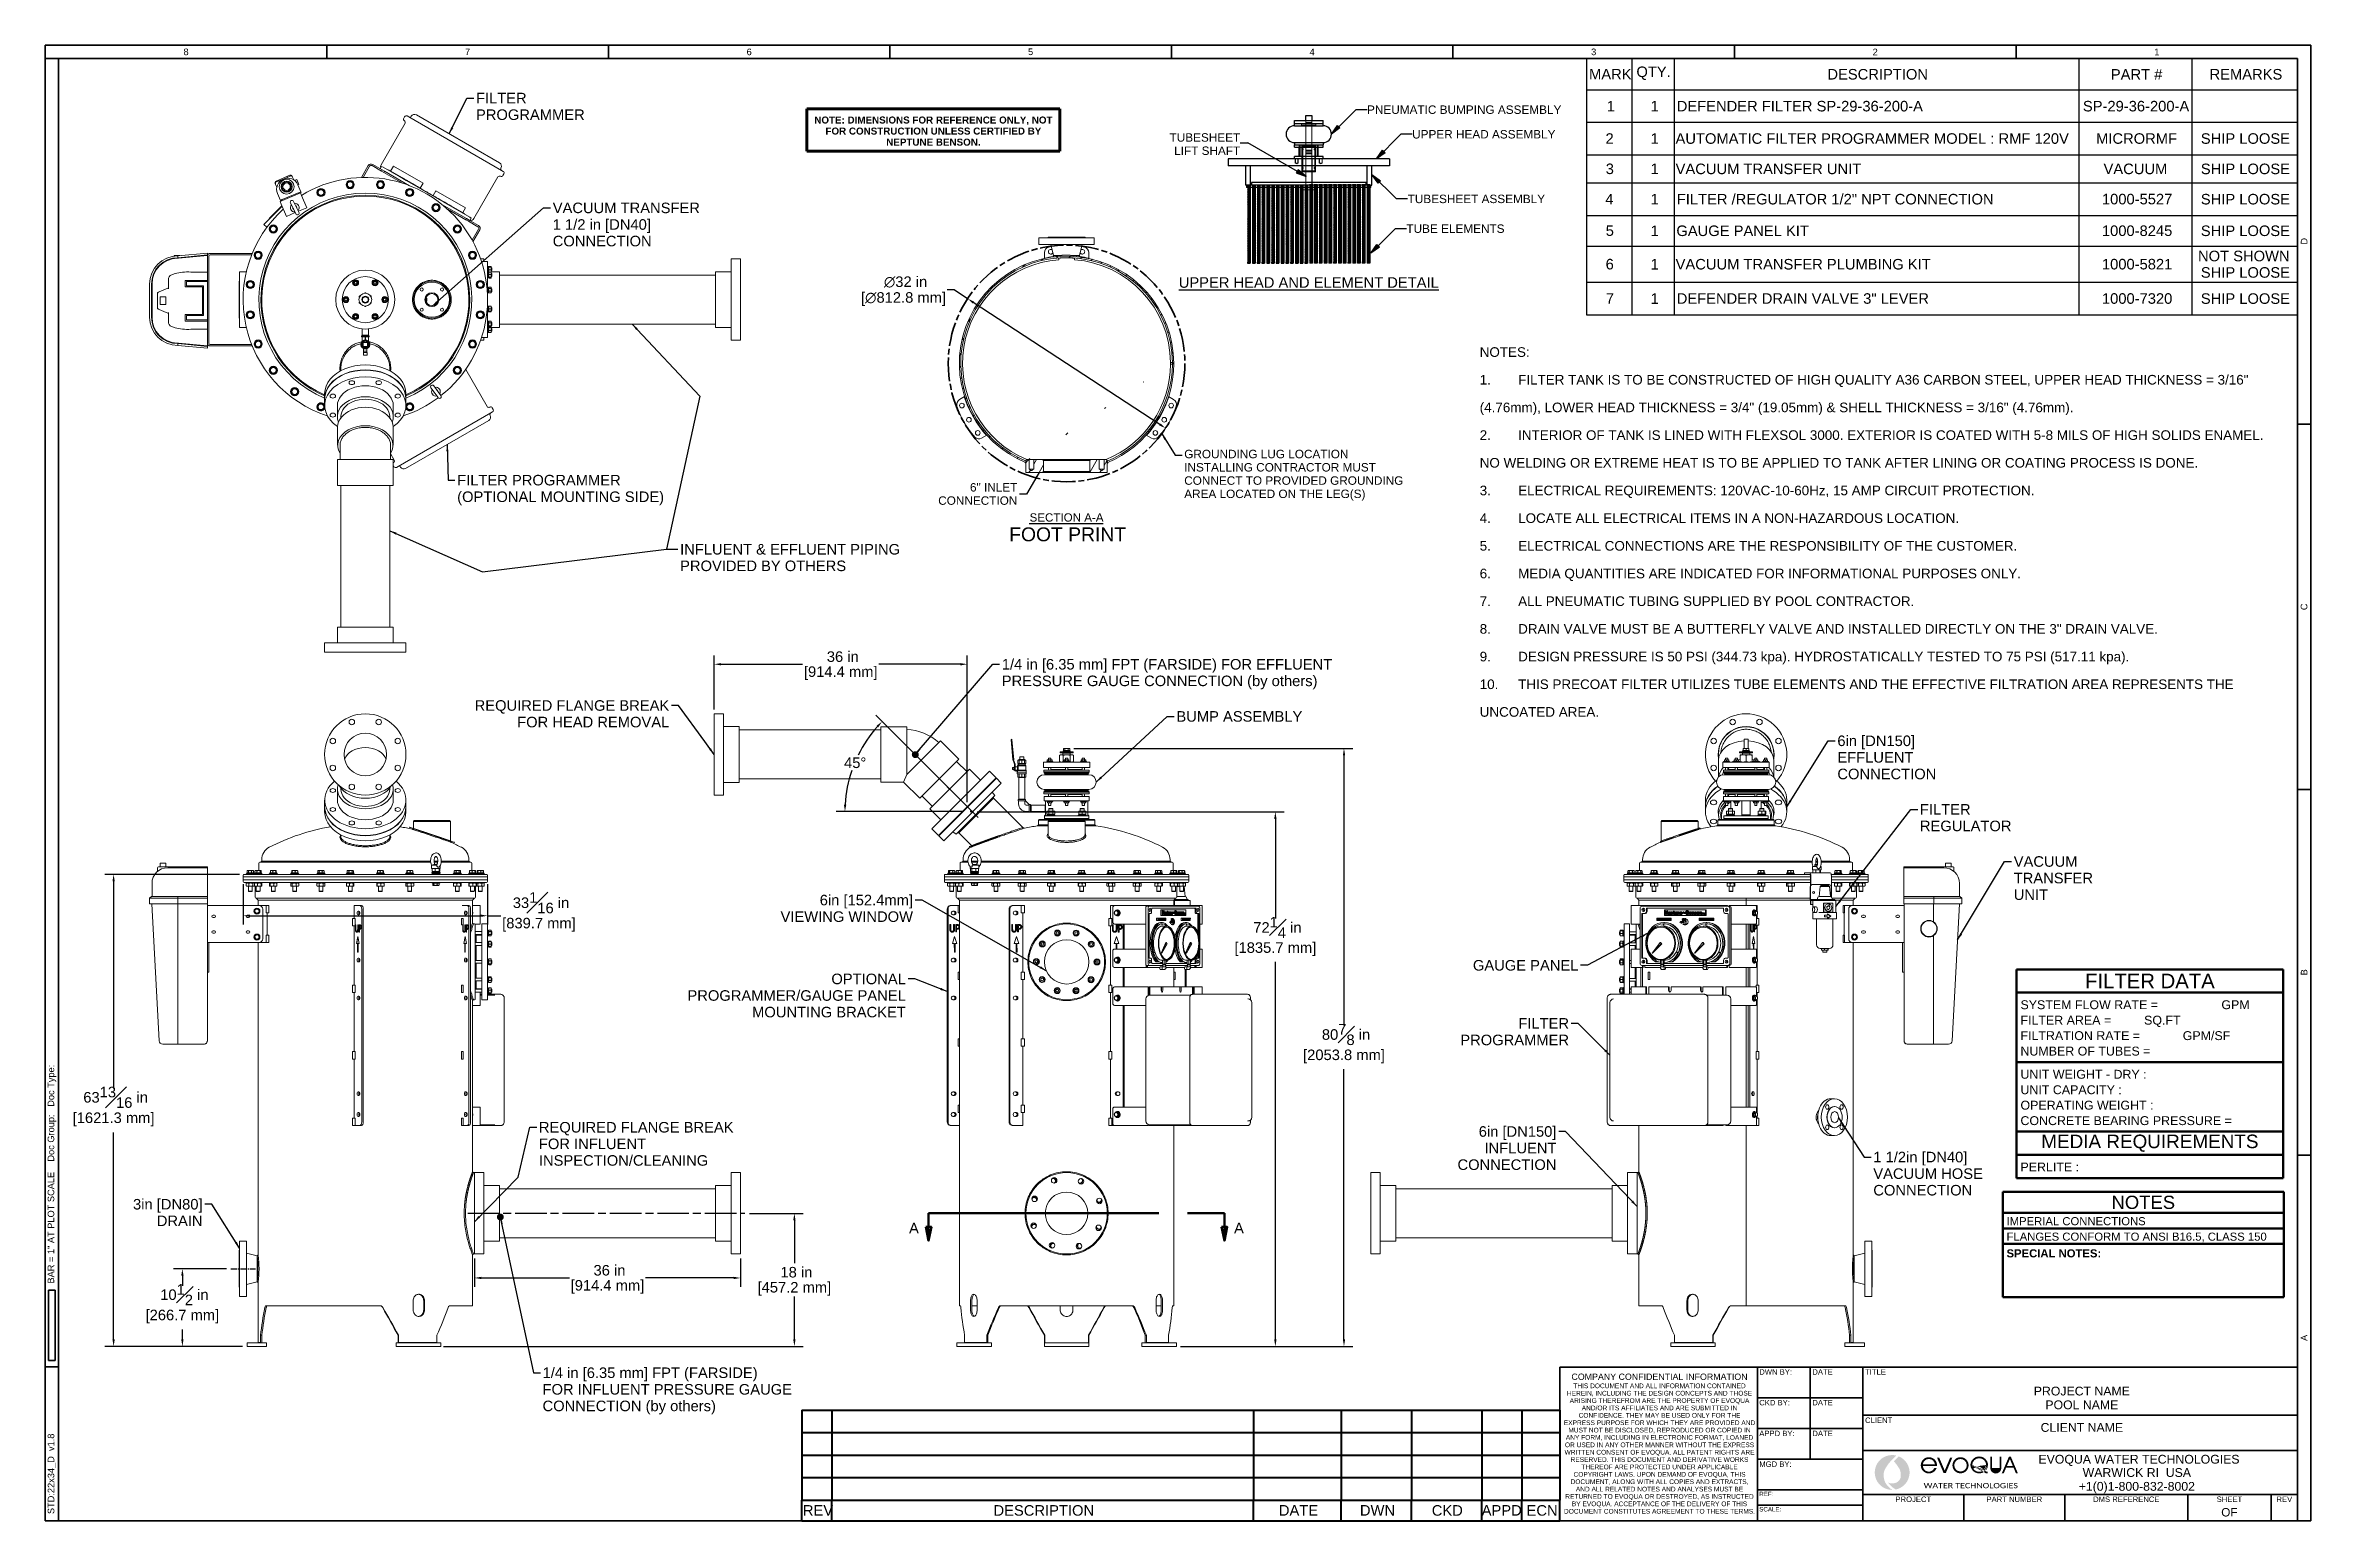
# Model space of a CAD drawing. Header units: inches. Extents: x 12 to 318, y 5 to 204.
import ezdxf
from ezdxf.enums import TextEntityAlignment as Align

# ---------------------------------------------------------------- set-up
doc = ezdxf.new("R2010")
doc.units = ezdxf.units.IN
doc.header["$LTSCALE"] = 9.5
doc.header["$MEASUREMENT"] = 0
for name, pattern in [('CHAIN', [0.7087, 0.4724, -0.0591, 0.1181, -0.0591]), ('DASHED', [0.2067, 0.1654, -0.0413]), ('DOUBLE_DASH_CHAIN', [1.2403, 0.6614, -0.0827, 0.1654, -0.0827, 0.1654, -0.0827]), ('HIDD1', [0.09713, 0.064753, -0.032377])]:
    doc.linetypes.add(name, pattern=pattern)
doc.layers.get('0').update_dxf_attribs({"lineweight": 25})
for name, color, linetype, lineweight in [('Border', 7, 'Continuous', 35), ('Dimension', 7, 'Continuous', 25), ('Hatch', 7, 'Continuous', 18), ('Hatch (ANSI)', 7, 'Continuous', 18), ('Hidden', 7, 'DASHED', 18), ('Section Line', 7, 'DOUBLE_DASH_CHAIN', 50), ('Sketch Geometry', 7, 'Continuous', 35), ('Sketch Geometry (ANSI)', 7, 'Continuous', 25), ('Sketch Geometry(MEMCOR)', 7, 'Continuous', 50), ('Symbol', 7, 'Continuous', 25), ('Symbol (ANSI)', 7, 'Continuous', 25), ('Symbols(MEMCOR)', 7, 'Continuous', 25), ('Title', 7, 'Continuous', 35), ('Visible', 7, 'Continuous', 18)]:
    doc.layers.add(name, color=color, linetype=linetype, lineweight=lineweight)
doc.layers.add('Brade', color=5, linetype='Continuous', lineweight=25, true_color=0x0000ff)
doc.layers.add('Centerline', color=5, linetype='CHAIN', lineweight=25, true_color=0x0000ff)
doc.styles.add('MEMCOR', font='arial.ttf')
doc.styles.add('MEMCOR Medium', font='arial.ttf')
doc.styles.add('Note Text (ANSI)', font='arial.ttf')
doc.styles.get("Standard").update_dxf_attribs({"font": 'arial.ttf'})
doc.styles.add('Standard A-B-C', font='arial.ttf')
doc.styles.add('Standard D-E', font='arial.ttf')
doc.styles.add('Standard D-E NeptuneBenson', font='arial.ttf')
doc.styles.add('Standard Large', font='arial.ttf')
doc.styles.add('Text Style347', font='arial.ttf')
doc.dimstyles.new('Default (ANSI)$7', dxfattribs={"dimscale": 9.5, "dimtxt": 0.15, "dimasz": 0.098425, "dimexe": 0.125, "dimexo": 0.0625, "dimgap": 0.031496, "dimtad": 0, "dimtih": 1, "dimtoh": 1, "dimdec": 4, "dimzin": 3, "dimdsep": 46, "dimlunit": 5, "dimtxsty": 'MEMCOR Medium', "dimcen": 0.09, "dimdle": 0.393701, "dimclrd": 256, "dimclre": 256, "dimclrt": 256, "dimadec": 0, "dimazin": 1, "dimtfac": 0.8, "dimtofl": 0, "dimtmove": 0, "dimatfit": 3, "dimfxl": 1, "dimfrac": 1, "dimtolj": 1, "dimtzin": 4, "dimlwd": -1, "dimlwe": -1, "dimarcsym": 0})
doc.dimstyles.new('Default D-E', dxfattribs={"dimscale": 9.5, "dimtxt": 0.15, "dimasz": 0.098425, "dimexe": 0.125, "dimexo": 0.0625, "dimgap": 0.031496, "dimtad": 0, "dimtih": 1, "dimtoh": 1, "dimzin": 4, "dimdsep": 46, "dimtxsty": 'Standard D-E', "dimcen": 0.09, "dimdle": 0.393701, "dimclrd": 256, "dimclre": 256, "dimclrt": 256, "dimadec": 0, "dimazin": 1, "dimtfac": 1, "dimtofl": 0, "dimtmove": 0, "dimatfit": 3, "dimfxl": 1, "dimtolj": 1, "dimtzin": 4, "dimlwd": -1, "dimlwe": -1, "dimarcsym": 0})
doc.dimstyles.new('Default D-E$7', dxfattribs={"dimscale": 9.5, "dimtxt": 0.15, "dimasz": 0.098425, "dimexe": 0.125, "dimexo": 0.0625, "dimgap": 0.031496, "dimtad": 0, "dimtih": 1, "dimtoh": 1, "dimzin": 4, "dimdsep": 46, "dimtxsty": 'Standard D-E', "dimcen": 0.09, "dimdle": 0.393701, "dimclrd": 256, "dimclre": 256, "dimclrt": 256, "dimadec": 0, "dimazin": 1, "dimtfac": 1, "dimtofl": 0, "dimtmove": 0, "dimatfit": 3, "dimfxl": 1, "dimtolj": 1, "dimtzin": 4, "dimlwd": -1, "dimlwe": -1, "dimarcsym": 0})
doc.dimstyles.new('in [mm] D-E NeptuneBenson', dxfattribs={"dimscale": 9.5, "dimtxt": 0.15, "dimasz": 0.098425, "dimexe": 0.125, "dimexo": 0.063, "dimgap": 0.031496, "dimtad": 0, "dimtih": 1, "dimtoh": 1, "dimdec": 4, "dimzin": 3, "dimdsep": 46, "dimlunit": 5, "dimtxsty": 'Standard D-E', "dimcen": 0.09, "dimdle": 0.393701, "dimclrd": 256, "dimclre": 256, "dimclrt": 256, "dimadec": 1, "dimazin": 1, "dimtfac": 1, "dimtofl": 0, "dimtmove": 0, "dimatfit": 3, "dimfxl": 1, "dimfrac": 1, "dimtolj": 1, "dimtzin": 4, "dimlwd": -1, "dimlwe": -1, "dimarcsym": 0})
doc.dimstyles.new('in [mm] D-E NeptuneBenson$7', dxfattribs={"dimscale": 9.5, "dimtxt": 0.15, "dimasz": 0.098425, "dimexe": 0.125, "dimexo": 0.063, "dimgap": 0.031496, "dimtad": 0, "dimtih": 1, "dimtoh": 1, "dimdec": 4, "dimzin": 3, "dimdsep": 46, "dimlunit": 5, "dimtxsty": 'Standard D-E', "dimcen": 0.09, "dimdle": 0.393701, "dimclrd": 256, "dimclre": 256, "dimclrt": 256, "dimadec": 1, "dimazin": 1, "dimtfac": 1, "dimtofl": 0, "dimtmove": 0, "dimatfit": 3, "dimfxl": 1, "dimfrac": 1, "dimtolj": 1, "dimtzin": 4, "dimlwd": -1, "dimlwe": -1, "dimarcsym": 0})

msp = doc.modelspace()

# ---------------------------------------------------------------- texts
at = {"layer": 'Symbol'}
for s, insert, char_height, width, attachment_point, line_spacing_factor, style in [('\\fArial|b0|i0;FILTER\\P\\fArial|b0|i0;PROGRAMMER', (70.1194, 197.827586), 1.42500005, 14.7137778, 1, 0.944221, 'Standard D-E'), ('NOTES:\\P1.^IFILTER TANK IS TO BE CONSTRUCTED OF HIGH QUALITY A36 CARBON STEEL, UPPER HEAD THICKNESS = 3/16" \\P(4.76mm), LOWER HEAD THICKNESS = 3/4" (19.05mm) & SHELL THICKNESS = 3/16" (4.76mm).\\P2.^IINTERIOR OF TANK IS LINED WITH FLEXSOL 3000. EXTERIOR IS COATED WITH 5-8 MILS OF HIGH SOLIDS ENAMEL. \\PNO WELDING OR EXTREME HEAT IS TO BE APPLIED TO TANK AFTER LINING OR COATING PROCESS IS DONE.\\P3.^IELECTRICAL REQUIREMENTS: 120VAC-10-60Hz, 15 AMP CIRCUIT PROTECTION.\\P4.^ILOCATE ALL ELECTRICAL ITEMS IN A NON-HAZARDOUS LOCATION.\\P5.^IELECTRICAL CONNECTIONS ARE THE RESPONSIBILITY OF THE CUSTOMER.\\P6.^IMEDIA QUANTITIES ARE INDICATED FOR INFORMATIONAL PURPOSES ONLY.\\P7.^IALL PNEUMATIC TUBING SUPPLIED BY POOL CONTRACTOR.\\P8.^IDRAIN VALVE MUST BE A BUTTERFLY VALVE AND INSTALLED DIRECTLY ON THE 3" DRAIN VALVE.\\P9.^IDESIGN PRESSURE IS 50 PSI (344.73 kpa). HYDROSTATICALLY TESTED TO 75 PSI (517.11 kpa).\\P10.^ITHIS PRECOAT FILTER UTILIZES TUBE ELEMENTS AND THE EFFECTIVE FILTRATION AREA REPRESENTS THE \\PUNCOATED AREA.', (205.865126, 163.423359), 1.3, 115.47117876, 1, 1.727336, 'Standard D-E NeptuneBenson'), ('\\fArial|b0|i0;{\\H1.1400;GROUNDING LUG LOCATION\\P}\\fArial|b0|i0;{\\H1.1400;INSTALLING CONTRACTOR MUST\\P}\\fArial|b0|i0;{\\H1.1400;CONNECT TO PROVIDED GROUNDING\\P}\\fArial|b0|i0;{\\H1.1400;AREA LOCATED ON THE LEG(S)\\P}', (165.904719, 149.554256), 1.14000001, 29.64782011, 1, 0.944221, 'Standard D-E'), ('\\fArial|b0|i0;FILTER PROGRAMMER\\P\\fArial|b0|i0;(OPTIONAL MOUNTING SIDE)', (67.576647, 146.16429), 1.42500005, 27.98626367, 1, 0.944221, 'Standard D-E'), ('\\fArial|b0|i0;{\\H1.1400;6" INLET \\P}\\fArial|b0|i0;{\\H1.1400;CONNECTION}', (143.337236, 143.577568), 1.14000001, 10.70835412, 6, 0.944221, 'Standard D-E'), ('\\fArial|b0|i0;FILTER\\P\\fArial|b0|i0;PROGRAMMER', (217.948929, 72.709739), 1.42500005, 14.7137778, 3, 0.944221, 'Standard D-E')]:
    msp.add_mtext(s, dxfattribs=dict(at, insert=insert, char_height=char_height, width=width, attachment_point=attachment_point, line_spacing_factor=line_spacing_factor, style=style))
at = {"layer": 'Symbol', "attachment_point": 7}
for s, insert, char_height, style in [('SECTION A-A', (144.988637, 139.831509), 1.12099996, 'Text Style347'), ('FOOT PRINT', (142.2345, 137.163191), 1.8700787, 'Standard Large')]:
    msp.add_mtext(s, dxfattribs=dict(at, insert=insert, char_height=char_height, style=style))
at = {"layer": 'Symbol', "insert": (164.84471, 114.215893), "char_height": 1.42500005, "width": 17.04134969, "attachment_point": 1, "style": 'Standard D-E'}
msp.add_mtext('\\fArial|b0|i0;BUMP ASSEMBLY', dxfattribs=at)
at = {"layer": 'Symbol (ANSI)', "char_height": 1.42500005, "line_spacing_factor": 0.944221}
for s, insert, width, attachment_point, style in [('\\fArial|b0|i0;VACUUM TRANSFER\\P\\fArial|b0|i0;1 1/2 in [DN40]\\P\\fArial|b0|i0;CONNECTION', (80.50122, 182.979832), 19.9141585, 1, 'MEMCOR Medium'), ('\\fArial|b0|i0;INFLUENT & EFFLUENT PIPING\\P\\fArial|b0|i0;PROVIDED BY OTHERS', (97.727281, 136.819213), 29.75990969, 1, 'MEMCOR Medium'), ('\\fArial|b0|i0;1/4 in [6.35 mm] FPT (FARSIDE) FOR EFFLUENT\\P\\fArial|b0|i0;PRESSURE GAUGE CONNECTION (by others)\\P', (141.233122, 121.266447), 44.68982689, 1, 'MEMCOR Medium'), ('\\fArial|b0|i0;REQUIRED FLANGE BREAK\\P\\fArial|b0|i0;FOR HEAD REMOVAL', (96.262224, 115.695289), 26.33426293, 3, 'MEMCOR Medium'), ('\\fArial|b0|i0;6in [DN150] \\P\\fArial|b0|i0;EFFLUENT\\P\\fArial|b0|i0;CONNECTION', (254.237228, 110.919543), 13.3854431, 1, 'Standard D-E'), ('\\fArial|b0|i0;FILTER\\P\\fArial|b0|i0;REGULATOR', (265.399948, 101.649112), 12.39163561, 1, 'MEMCOR Medium'), ('\\fArial|b0|i0;VACUUM\\P\\fArial|b0|i0;TRANSFER\\P\\fArial|b0|i0;UNIT', (278.08577, 94.600542), 10.73203204, 1, 'MEMCOR Medium'), ('\\fArial|b0|i0;6in [152.4mm] \\P\\fArial|b0|i0;VIEWING WINDOW', (129.220897, 89.385814), 17.91677024, 3, 'MEMCOR Medium'), ('\\fArial|b0|i0;OPTIONAL\\P\\fArial|b0|i0;PROGRAMMER/GAUGE PANEL\\P\\fArial|b0|i0;MOUNTING BRACKET', (128.251588, 78.721314), 29.54159806, 3, 'MEMCOR Medium'), ('\\fArial|b0|i0;REQUIRED FLANGE BREAK\\P\\fArial|b0|i0;FOR INFLUENT\\P\\fArial|b0|i0;INSPECTION/CLEANING', (78.631886, 58.660512), 26.33426293, 1, 'MEMCOR Medium'), ('\\fArial|b0|i0;6in [DN150]\\P\\fArial|b0|i0;INFLUENT\\P\\fArial|b0|i0;CONNECTION', (216.245505, 58.089181), 13.3854431, 3, 'Standard D-E'), ('\\fArial|b0|i0;1 1/2in [DN40] \\P\\fArial|b0|i0;VACUUM HOSE\\P\\fArial|b0|i0;CONNECTION\\P', (259.096896, 54.634639), 14.82564891, 1, 'Standard D-E'), ('\\fArial|b0|i0;3in [DN80]\\P\\fArial|b0|i0;DRAIN', (33.142855, 48.254095), 9.40369734, 3, 'MEMCOR Medium'), ('\\fArial|b0|i0;1/4 in [6.35 mm] FPT (FARSIDE) \\P\\fArial|b0|i0;FOR INFLUENT PRESSURE GAUGE \\P\\fArial|b0|i0;CONNECTION (by others)', (79.123673, 25.467514), 34.29775445, 1, 'MEMCOR Medium')]:
    msp.add_mtext(s, dxfattribs=dict(at, insert=insert, width=width, attachment_point=attachment_point, style=style))
at = {"layer": 'Symbol (ANSI)', "insert": (219.217942, 80.561164), "char_height": 1.42500005, "width": 14.2749823, "attachment_point": 3, "style": 'Standard D-E'}
msp.add_mtext('\\fArial|b0|i0;GAUGE PANEL', dxfattribs=at)

# ---------------------------------------------------------------- blocks, each defined once
blk = doc.blocks.new('Borders 22x34_D')
at = {"layer": 'Border'}
for p, q in [((33.5, 21.5), (1.25, 21.5)), ((1.25, 21.5), (1.25, 0.5)), ((33.312, 21.312), (1.25, 21.312)), ((1.437, 0.5), (1.437, 21.312)), ((5.258, 21.5), (5.258, 21.312)), ((9.266, 21.5), (9.266, 21.312)), ((13.273, 21.5), (13.273, 21.312)), ((17.281, 21.5), (17.281, 21.312)), ((21.289, 21.5), (21.289, 21.312)), ((25.297, 21.5), (25.297, 21.312)), ((29.305, 21.5), (29.305, 21.312)), ((33.312, 0.5), (33.312, 21.312)), ((33.5, 0.5), (33.5, 21.5)), ((33.312, 16.109), (33.5, 16.109)), ((33.312, 10.906), (33.5, 10.906)), ((33.312, 5.703), (33.5, 5.703)), ((1.391, 3.781), (1.297, 3.781)), ((1.297, 3.781), (1.297, 2.781)), ((1.391, 2.781), (1.391, 3.781)), ((1.25, 2.688), (1.437, 2.688)), ((1.297, 2.781), (1.391, 2.781)), ((1.25, 0.5), (33.5, 0.5)), ((1.25, 0.5), (7.811, 0.5))]:
    blk.add_line(p, q, dxfattribs=at)
at = {"layer": 'Border', "char_height": 0.094, "attachment_point": 5, "style": 'Standard A-B-C'}
for s, insert in [('\\fArial|b0|i0;{\\H0.0940;8}', (3.254, 21.406)), ('\\fArial|b0|i0;{\\H0.0940;7}', (7.262, 21.407)), ('\\fArial|b0|i0;{\\H0.0940;6}', (11.27, 21.406)), ('\\fArial|b0|i0;{\\H0.0940;5}', (15.277, 21.407)), ('\\fArial|b0|i0;{\\H0.0940;4}', (19.285, 21.406)), ('\\fArial|b0|i0;{\\H0.0940;3}', (23.293, 21.406)), ('\\fArial|b0|i0;{\\H0.0940;2}', (27.301, 21.406)), ('\\fArial|b0|i0;{\\H0.0940;1}', (31.309, 21.406))]:
    blk.add_mtext(s, dxfattribs=dict(at, insert=insert))
at = {"layer": 'Border', "char_height": 0.094, "rotation": 90, "style": 'Standard A-B-C'}
for s, insert, attachment_point in [('\\fArial|b0|i0;{\\H0.0940;D}', (33.406, 18.711), 5), ('\\fArial|b0|i0;{\\H0.0940;C}', (33.406, 13.508), 5), ('\\fArial|b0|i0;{\\H0.0940;B}', (33.406, 8.305), 5), ('\\fArial|b0|i0;{\\H0.0940;BAR = 1" AT PLOT SCALE    Doc Group:   Doc Type: }', (1.344, 3.875), 4), ('\\fArial|b0|i0;{\\H0.0940;A}', (33.406, 3.102), 5), ('\\fArial|b0|i0;{\\H0.0940;STD:22x34_D  v1.8}', (1.344, 0.594), 4)]:
    blk.add_mtext(s, dxfattribs=dict(at, insert=insert, attachment_point=attachment_point))
blk = doc.blocks.new('Title Blocks D-E')
at = {"layer": 'Hatch'}
h = blk.add_hatch(color=256, dxfattribs=at)
edge = h.paths.add_edge_path()
edge.add_arc((19.982, 9.944), 0.248, 76.679, 270.1895)
edge.add_spline(control_points=[(19.983, 9.696), (19.953, 9.717), (19.907, 9.758), (19.877, 9.809), (19.863, 9.86), (19.859, 9.914), (19.864, 9.955), (19.882, 9.997), (19.916, 10.051), (19.948, 10.092), (19.993, 10.14), (20.039, 10.185)], knot_values=[1, 1, 1, 1, 1, 2, 3, 4, 5, 6, 7, 8, 9, 9, 9, 9, 9], degree=4, periodic=0)
h = blk.add_hatch(color=256, dxfattribs=at)
edge = h.paths.add_edge_path()
edge.add_line((20.077, 10.173), (20.007, 10.102))
edge.add_spline(control_points=[(20.007, 10.102), (20.039, 10.066), (20.062, 10.032), (20.08, 10.006), (20.093, 9.983), (20.106, 9.938), (20.106, 9.885), (20.097, 9.845), (20.065, 9.813), (20.035, 9.793), (19.989, 9.788), (19.943, 9.788), (19.923, 9.803)], knot_values=[1, 1, 1, 1, 1, 2, 3, 4, 5, 6, 7, 8, 9, 10, 10, 10, 10, 10], degree=4, periodic=0)
edge.add_spline(control_points=[(19.923, 9.803), (19.945, 9.77), (19.968, 9.745), (19.996, 9.724), (20.035, 9.701)], knot_values=[1, 1, 1, 1, 1, 2, 2, 2, 2, 2], degree=4, periodic=0)
edge.add_arc((19.982, 9.944), 0.248, 282.2596, 427.5742)
h = blk.add_hatch(color=256, dxfattribs=at)
edge = h.paths.add_edge_path(flags=0)
edge.add_arc((20.505, 10.051), 0.0859, 6.7767, 173.2233)
edge.add_line((20.419, 10.061), (20.59, 10.061))
edge = h.paths.add_edge_path()
edge.add_arc((20.505, 10.046), 0.116, 354.8678, 699.9289)
edge.add_line((20.613, 10.006), (20.583, 10.006))
edge.add_arc((20.504, 10.041), 0.0853, 183.1818, 336.4721, ccw=False)
edge.add_line((20.419, 10.036), (20.62, 10.036))
blk.add_hatch(color=256, dxfattribs=at).paths.add_polyline_path([(20.839, 10.157), (20.746, 9.936), (20.714, 9.936), (20.62, 10.157), (20.651, 10.157), (20.73, 9.972), (20.808, 10.157)])
h = blk.add_hatch(color=256, dxfattribs=at)
edge = h.paths.add_edge_path(flags=0)
edge.add_arc((20.955, 10.047), 0.089, 0, 360)
edge = h.paths.add_edge_path()
edge.add_arc((20.955, 10.047), 0.115, 0, 360)
h = blk.add_hatch(color=256, dxfattribs=at)
edge = h.paths.add_edge_path(flags=0)
edge.add_spline(control_points=[(21.29, 9.982), (21.287, 9.984), (21.279, 9.99), (21.266, 10.001), (21.249, 10.013), (21.218, 10.031), (21.173, 10.034), (21.147, 10.031), (21.125, 10.026)], knot_values=[-5.525972, -5.525972, -5.525972, -5.525972, -5.525972, -5, -4, -3, -2, -1, -1, -1, -1, -1], degree=4, periodic=0)
edge.add_arc((21.221, 10.054), 0.0997, 182.5887, 196.4669, ccw=False)
edge.add_arc((21.221, 10.048), 0.0996, 0.9395, 179.0605, ccw=False)
edge.add_arc((21.221, 10.054), 0.0997, 313.5602, 357.4113, ccw=False)
edge = h.paths.add_edge_path(flags=0)
edge.add_spline(control_points=[(21.136, 10.001), (21.147, 10.007), (21.164, 10.008), (21.188, 10.008), (21.224, 9.998), (21.249, 9.984), (21.261, 9.975), (21.268, 9.969), (21.27, 9.967)], knot_values=[-5.475497, -5.475497, -5.475497, -5.475497, -5.475497, -4.475497, -3.475497, -2.475497, -1.475497, -1, -1, -1, -1, -1], degree=4, periodic=0)
edge.add_arc((21.221, 10.054), 0.0997, 211.8702, 299.6018, ccw=False)
edge = h.paths.add_edge_path()
edge.add_line((21.343, 9.955), (21.343, 9.931))
edge.add_spline(control_points=[(21.343, 9.931), (21.326, 9.931), (21.312, 9.932), (21.302, 9.94), (21.292, 9.948), (21.289, 9.951)], knot_values=[6.426385, 6.426385, 6.426385, 6.426385, 6.426385, 7.426385, 8, 8, 8, 8, 8], degree=4, periodic=0)
edge.add_arc((21.221, 10.057), 0.126, 183.1673, 302.8004, ccw=False)
edge.add_arc((21.221, 10.046), 0.126, 2.9412, 178.4354, ccw=False)
edge.add_arc((21.221, 10.057), 0.126, 314.2286, 358.2094, ccw=False)
edge.add_spline(control_points=[(21.309, 9.966), (21.311, 9.965), (21.316, 9.961), (21.322, 9.958), (21.331, 9.955), (21.343, 9.955)], knot_values=[6.5852, 6.5852, 6.5852, 6.5852, 6.5852, 7, 8, 8, 8, 8, 8], degree=4, periodic=0)
h = blk.add_hatch(color=256, dxfattribs=at)
edge = h.paths.add_edge_path()
edge.add_arc((21.457, 10.009), 0.0797, 180, 360)
edge.add_line((21.537, 10.009), (21.537, 10.168))
edge.add_line((21.537, 10.168), (21.51, 10.168))
edge.add_line((21.51, 10.168), (21.51, 10.008))
edge.add_arc((21.456, 10.008), 0.0532, -180, 0, ccw=False)
edge.add_line((21.403, 10.008), (21.403, 10.168))
edge.add_line((21.403, 10.168), (21.378, 10.168))
edge.add_line((21.378, 10.168), (21.378, 10.009))
h = blk.add_hatch(color=256, dxfattribs=at)
h.paths.add_polyline_path([(21.615, 10.036), (21.658, 10.135), (21.7, 10.036)], flags=0)
h.paths.add_polyline_path([(21.771, 9.934), (21.743, 9.934), (21.71, 10.012), (21.605, 10.012), (21.571, 9.934), (21.543, 9.934), (21.644, 10.168), (21.672, 10.168)])
at = {"layer": 'Title'}
for p, q in [((18.065, 11.445), (15.252, 11.445)), ((15.252, 11.445), (15.252, 9.258)), ((19.565, 11.445), (18.065, 11.445)), ((18.065, 11.445), (18.065, 9.258)), ((18.065, 9.258), (18.065, 11.445)), ((18.815, 11.445), (18.815, 10.133)), ((19.565, 11.445), (25.752, 11.445)), ((19.565, 9.258), (19.565, 11.445)), ((19.565, 9.258), (19.565, 11.445)), ((25.752, 11.445), (25.752, 9.258)), ((18.065, 11.008), (19.565, 11.008)), ((19.565, 10.758), (25.752, 10.758)), ((18.065, 10.57), (19.565, 10.57)), ((18.065, 10.133), (19.565, 10.133)), ((19.565, 10.258), (25.752, 10.258)), ((18.065, 9.695), (19.565, 9.695)), ((18.065, 9.477), (19.565, 9.477)), ((19.565, 9.633), (25.752, 9.633)), ((21.002, 9.633), (21.002, 9.258)), ((22.44, 9.633), (22.44, 9.258)), ((24.19, 9.633), (24.19, 9.258)), ((25.377, 9.633), (25.377, 9.258)), ((15.252, 9.258), (18.065, 9.258)), ((18.065, 9.258), (19.565, 9.258)), ((25.752, 9.258), (19.565, 9.258)), ((25.752, 9.258), (25.752, 9.258)), ((25.752, 9.258), (25.94, 9.258))]:
    blk.add_line(p, q, dxfattribs=at)
at = {"layer": 'Title', "insert": (16.67, 11.352), "char_height": 0.06, "width": 2.72591, "attachment_point": 2, "line_spacing_factor": 0.757101, "style": 'Standard A-B-C'}
blk.add_mtext('\\pxsm0.94;\\fArial|b0|i0;{\\H0.0900;COMPANY CONFIDENTIAL INFORMATION\\P}\\fArial|b0|i0;{\\H0.0670;THIS DOCUMENT AND ALL INFORMATION CONTAINED HEREIN, INCLUDING THE DESIGN CONCEPTS AND THOSE ARISING THEREFROM ARE THE PROPERTY OF EVOQUA AND/OR ITS AFFILIATES AND ARE SUBMITTED IN CONFIDENCE. THEY MAY BE USED ONLY FOR THE EXPRESS PURPOSE FOR WHICH THEY ARE PROVIDED AND MUST NOT BE DISCLOSED, REPRODUCED OR COPIED IN ANY FORM, INCLUDING IN ELECTRONIC FORMAT, LOANED OR USED IN ANY OTHER MANNER WITHOUT THE EXPRESS WRITTEN CONSENT OF EVOQUA. ALL PATENT RIGHTS ARE RESERVED. THIS DOCUMENT AND DERIVATIVE WORKS THEREOF ARE PROTECTED UNDER APPLICABLE COPYRIGHT LAWS. UPON DEMAND OF EVOQUA, THIS DOCUMENT, ALONG WITH ALL COPIES AND EXTRACTS, AND ALL RELATED NOTES AND ANALYSES MUST BE RETURNED TO EVOQUA OR DESTROYED, AS INSTRUCTED BY EVOQUA. ACCEPTANCE OF THE DELIVERY OF THIS DOCUMENT CONSTITUTES AGREEMENT TO THESE TERMS}\\fArial|b0|i0;{\\H0.0680;.}', dxfattribs=at)
at = {"layer": 'Title'}
for s, insert, char_height, attachment_point, style in [('\\fArial|b0|i0;{\\H0.0780;DWN BY:}', (18.09, 11.414), 0.078, 1, 'Standard A-B-C'), ('\\fArial|b0|i0;{\\H0.0780;DATE}', (18.846, 11.414), 0.078, 1, 'Standard A-B-C'), ('\\fArial|b0|i0;{\\H0.0780;TITLE}', (19.596, 11.414), 0.078, 1, 'Standard A-B-C'), ('\\fArial|b0|i0;{\\H0.0780;CKD BY:}', (18.09, 10.977), 0.078, 1, 'Standard A-B-C'), ('\\fArial|b0|i0;{\\H0.0780;DATE}', (18.846, 10.977), 0.078, 1, 'Standard A-B-C'), ('\\fArial|b0|i0;{\\H0.0780;CLIENT}', (19.596, 10.727), 0.078, 1, 'Standard A-B-C'), ('\\fArial|b0|i0;{\\H0.0780;DATE}', (18.846, 10.539), 0.078, 1, 'Standard A-B-C'), ('\\fArial|b0|i0;{\\H0.0780;MGD BY:}', (18.09, 10.102), 0.078, 1, 'Standard A-B-C'), ('\\fArial|b0|i0;{\\H0.1250;EVOQUA WATER TECHNOLOGIES}', (22.065, 10.195), 0.125, 1, 'Standard A-B-C'), ('\\fCalibri|b0|i0;\\W1.20;{\\H0.0750;WATER TECHNOLOGIES}', (21.772, 9.795), 0.075, 3, 'Standard D-E'), ('\\fArial|b0|i0;{\\H0.0630;SCALE:}', (18.09, 9.452), 0.063, 1, 'Standard A-B-C'), ('\\fArial|b0|i0;{\\H0.0630;REF:}', (18.09, 9.67), 0.063, 1, 'Standard A-B-C'), ('\\fArial|b0|i0;{\\H0.0780;PROJECT}', (20.283, 9.602), 0.078, 2, 'Standard A-B-C'), ('\\fArial|b0|i0;{\\H0.0780;PART NUMBER}', (21.721, 9.602), 0.078, 2, 'Standard A-B-C'), ('\\fArial|b0|i0;{\\H0.0780;DMS REFERENCE}', (23.315, 9.602), 0.078, 2, 'Standard A-B-C'), ('\\fArial|b0|i0;{\\H0.0780;SHEET}', (24.783, 9.602), 0.078, 2, 'Standard A-B-C'), ('\\fArial|b0|i0;{\\H0.1200;OF}', (24.783, 9.377), 0.12, 5, 'Standard A-B-C'), ('\\fArial|b0|i0;{\\H0.0780;REV}', (25.565, 9.602), 0.078, 2, 'Standard A-B-C')]:
    blk.add_mtext(s, dxfattribs=dict(at, insert=insert, char_height=char_height, attachment_point=attachment_point, style=style))
at = {"layer": 'Title', "style": 'Standard A-B-C'}
for s, insert, char_height, attachment_point, line_spacing_factor in [('\\pxsm0.94;\\fArial|b0|i0;{\\H0.1250;\\P}\\fArial|b0|i0;{\\H0.1250; PROJECT NAME\\P}\\fArial|b0|i0;{\\H0.1250; POOL NAME}', (22.658, 11.102), 0.06, 5, 0.925451), ('\\fArial|b0|i0;{\\H0.1250; CLIENT NAME\\P}\\fArial|b0|i0;{\\H0.1250; }', (22.658, 10.486), 0.125, 5, 0.944221), ('\\fArial|b0|i0;{\\H0.0780;APPD BY:\\P}', (18.09, 10.539), 0.078, 1, 3.028468), ('\\fArial|b0|i0;{\\H0.1250;WARWICK RI  USA\\P}\\fArial|b0|i0;{\\H0.1250;+1(0)1-800-832-8002}', (23.465, 10.006), 0.125, 2, 0.944221)]:
    blk.add_mtext(s, dxfattribs=dict(at, insert=insert, char_height=char_height, attachment_point=attachment_point, line_spacing_factor=line_spacing_factor))
at = {"layer": 'Title', "lineweight": 30, "flags": 63}
for tag, height, p in [('CREATION_DATE', 0.094, (19.19, 11.141)), ('DESIGNER', 0.094, (18.44, 11.141)), ('CHECKED_DATE', 0.094, (19.19, 10.703)), ('CHECKED_BY', 0.094, (18.44, 10.703)), ('ENG_APPROVED_BY', 0.094, (18.44, 10.266)), ('ENG_APPROVAL_DATE', 0.094, (19.19, 10.266)), ('MANAGER', 0.094, (18.815, 9.828)), ('PROJECT', 0.12, (20.283, 9.377)), ('PART_NUMBER', 0.12, (21.721, 9.377)), ('@DMS_Reference', 0.12, (23.315, 9.377)), ('Sheet_Number', 0.12, (24.502, 9.377)), ('REVISION_NUMBER', 0.12, (25.565, 9.377)), ('Number_of_sheets', 0.125, (25.065, 9.377))]:
    blk.add_attdef(tag, text='', height=height, dxfattribs=at).set_placement(p, align=Align.MIDDLE_CENTER)
for tag, p in [('!Reference', (18.877, 9.527)), ('Scale_1', (18.877, 9.308))]:
    blk.add_attdef(tag, text='', height=0.078, dxfattribs=at).set_placement(p, align=Align.BOTTOM_CENTER)
blk = doc.blocks.new('UPPER HEAD ADN ELEMENT DETAIL')
at = {"layer": 'Hatch (ANSI)'}
for points in [[(0.08, 0.372), (0.133, 0.425), (0.124, 0.433)], [(0.08, 0.372), (0.141, 0.416), (0.133, 0.425)], [(0.445, 0.258), (0.401, 0.197), (0.454, 0.249)], [(0.454, 0.249), (0.401, 0.197), (0.462, 0.24)], [(-0.163, 0.108), (-0.17, 0.097), (-0.099, 0.071)], [(-0.157, 0.119), (-0.163, 0.108), (-0.099, 0.071)], [(0.43, 0.041), (0.369, 0.085), (0.422, 0.032)], [(0.422, 0.032), (0.369, 0.085), (0.413, 0.023)], [(0.404, -0.414), (0.361, -0.475), (0.413, -0.423)], [(0.413, -0.423), (0.361, -0.475), (0.422, -0.432)]]:
    blk.add_hatch(color=256, dxfattribs=at).paths.add_polyline_path(points)
for p, q in [((-0.102, 0.504), (-0.06, 0.504)), ((-0.102, 0.47), (-0.102, 0.504)), ((-0.06, 0.504), (-0.06, 0.47)), ((-0.183, 0.47), (0.021, 0.47)), ((-0.183, 0.449), (-0.183, 0.47)), ((-0.183, 0.449), (0.021, 0.449)), ((-0.183, 0.432), (-0.183, 0.449)), ((-0.183, 0.432), (0.021, 0.432)), ((0.021, 0.449), (0.021, 0.47)), ((0.021, 0.432), (0.021, 0.449)), ((0.493, 0.197), (-0.655, 0.197)), ((-0.655, 0.197), (-0.655, 0.146)), ((-0.183, 0.313), (-0.183, 0.296)), ((-0.183, 0.313), (0.021, 0.313)), ((-0.183, 0.296), (0.021, 0.296)), ((-0.183, 0.279), (-0.183, 0.296)), ((-0.183, 0.279), (0.021, 0.279)), ((0.021, 0.214), (-0.183, 0.214)), ((-0.183, 0.197), (-0.183, 0.214)), ((-0.149, 0.214), (-0.149, 0.279)), ((-0.013, 0.214), (-0.013, 0.279)), ((0.021, 0.313), (0.021, 0.296)), ((0.021, 0.279), (0.021, 0.296)), ((0.021, 0.197), (0.021, 0.214)), ((0.401, 0.197), (0.027, 0.197)), ((0.493, 0.197), (0.493, 0.146)), ((0.493, 0.146), (-0.655, 0.146)), ((-0.532, 0.146), (-0.532, 0.01)), ((-0.498, 0.01), (-0.532, 0.01)), ((-0.523, 0.01), (-0.523, -0.007)), ((-0.498, 0.146), (-0.498, 0.01)), ((0.335, 0.01), (-0.498, 0.01)), ((0.327, 0.027), (-0.489, 0.027)), ((-0.489, 0.027), (-0.489, 0.01)), ((0.327, 0.01), (0.327, 0.027)), ((0.335, 0.01), (0.335, 0.146)), ((0.335, 0.01), (0.369, 0.01)), ((0.361, -0.007), (0.361, 0.01)), ((0.369, 0.01), (0.369, 0.146)), ((0.361, -0.007), (-0.523, -0.007))]:
    blk.add_line(p, q)
for centre, start, end in [((-0.183, 0.372), 90, 270), ((0.021, 0.372), 270, 90)]:
    blk.add_arc(centre, 0.0595, start, end)
at = {"layer": 'Brade', "lineweight": 25}
for p, q in [((-0.518, 0.012), (-0.495, 0.012)), ((-0.518, 0.01), (-0.518, 0.012)), ((-0.516, 0.01), (-0.516, 0.011)), ((-0.516, 0.011), (-0.497, 0.011)), ((-0.516, 0.01), (-0.497, 0.01)), ((-0.516, 0.01), (-0.497, 0.01)), ((-0.515, 0.01), (-0.515, -0.538)), ((-0.515, 0.01), (-0.515, -0.019)), ((-0.515, 0.008), (-0.515, 0.01)), ((-0.515, 0.01), (-0.497, 0.01)), ((-0.515, 0.008), (-0.498, 0.008)), ((-0.515, 0.008), (-0.498, 0.008)), ((-0.515, 0.007), (-0.498, 0.007)), ((-0.515, 0.005), (-0.498, 0.005)), ((-0.515, 0.004), (-0.498, 0.004)), ((-0.515, 0.002), (-0.498, 0.002)), ((-0.515, 0.001), (-0.498, 0.001)), ((-0.498, 0.01), (-0.498, -0.018)), ((-0.498, 0.008), (-0.498, 0.01)), ((-0.497, 0.01), (-0.497, 0.011)), ((-0.497, 0.01), (-0.497, -0.538)), ((-0.495, 0.01), (-0.495, 0.012)), ((-0.484, 0.012), (-0.461, 0.012)), ((-0.484, 0.01), (-0.484, 0.012)), ((-0.482, 0.01), (-0.482, 0.011)), ((-0.482, 0.011), (-0.463, 0.011)), ((-0.482, 0.01), (-0.463, 0.01)), ((-0.482, 0.01), (-0.463, 0.01)), ((-0.481, 0.01), (-0.481, -0.538)), ((-0.481, 0.01), (-0.481, -0.019)), ((-0.481, 0.008), (-0.481, 0.01)), ((-0.481, 0.01), (-0.463, 0.01)), ((-0.481, 0.008), (-0.464, 0.008)), ((-0.481, 0.008), (-0.464, 0.008)), ((-0.481, 0.007), (-0.464, 0.007)), ((-0.481, 0.005), (-0.464, 0.005)), ((-0.481, 0.004), (-0.464, 0.004)), ((-0.481, 0.002), (-0.464, 0.002)), ((-0.481, 0.001), (-0.464, 0.001)), ((-0.464, 0.01), (-0.464, -0.018)), ((-0.464, 0.008), (-0.464, 0.01)), ((-0.463, 0.01), (-0.463, 0.011)), ((-0.463, 0.01), (-0.463, -0.538)), ((-0.461, 0.01), (-0.461, 0.012)), ((-0.45, 0.012), (-0.427, 0.012)), ((-0.45, 0.01), (-0.45, 0.012)), ((-0.448, 0.01), (-0.448, 0.011)), ((-0.448, 0.011), (-0.429, 0.011)), ((-0.448, 0.01), (-0.429, 0.01)), ((-0.448, 0.01), (-0.429, 0.01)), ((-0.447, 0.01), (-0.447, -0.538)), ((-0.447, 0.01), (-0.447, -0.019)), ((-0.447, 0.008), (-0.447, 0.01)), ((-0.447, 0.01), (-0.429, 0.01)), ((-0.447, 0.008), (-0.43, 0.008)), ((-0.447, 0.008), (-0.43, 0.008)), ((-0.447, 0.007), (-0.43, 0.007)), ((-0.447, 0.005), (-0.43, 0.005)), ((-0.447, 0.004), (-0.43, 0.004)), ((-0.447, 0.002), (-0.43, 0.002)), ((-0.447, 0.001), (-0.43, 0.001)), ((-0.43, 0.01), (-0.43, -0.018)), ((-0.43, 0.008), (-0.43, 0.01)), ((-0.429, 0.01), (-0.429, 0.011)), ((-0.429, 0.01), (-0.429, -0.538)), ((-0.427, 0.01), (-0.427, 0.012)), ((-0.416, 0.012), (-0.393, 0.012)), ((-0.416, 0.01), (-0.416, 0.012)), ((-0.416, 0.01), (-0.416, 0.012)), ((-0.414, 0.01), (-0.414, 0.011)), ((-0.414, 0.011), (-0.395, 0.011)), ((-0.414, 0.01), (-0.395, 0.01)), ((-0.414, 0.01), (-0.395, 0.01)), ((-0.413, 0.01), (-0.413, -0.538)), ((-0.413, 0.01), (-0.413, -0.019)), ((-0.413, 0.008), (-0.413, 0.01)), ((-0.413, 0.01), (-0.395, 0.01)), ((-0.413, 0.008), (-0.396, 0.008)), ((-0.413, 0.008), (-0.396, 0.008)), ((-0.413, 0.007), (-0.396, 0.007)), ((-0.413, 0.005), (-0.396, 0.005)), ((-0.413, 0.004), (-0.396, 0.004)), ((-0.413, 0.002), (-0.396, 0.002)), ((-0.413, 0.001), (-0.396, 0.001)), ((-0.396, 0.01), (-0.396, -0.018)), ((-0.396, 0.008), (-0.396, 0.01)), ((-0.395, 0.01), (-0.395, 0.011)), ((-0.395, 0.01), (-0.395, -0.538)), ((-0.393, 0.01), (-0.393, 0.012)), ((-0.382, 0.012), (-0.359, 0.012)), ((-0.382, 0.01), (-0.382, 0.012)), ((-0.38, 0.01), (-0.38, 0.011)), ((-0.38, 0.011), (-0.361, 0.011)), ((-0.38, 0.01), (-0.361, 0.01)), ((-0.38, 0.01), (-0.361, 0.01)), ((-0.379, 0.01), (-0.379, -0.538)), ((-0.379, 0.01), (-0.379, -0.019)), ((-0.379, 0.008), (-0.379, 0.01)), ((-0.379, 0.01), (-0.361, 0.01)), ((-0.379, 0.008), (-0.362, 0.008)), ((-0.379, 0.008), (-0.362, 0.008)), ((-0.379, 0.007), (-0.362, 0.007)), ((-0.379, 0.005), (-0.362, 0.005)), ((-0.379, 0.004), (-0.362, 0.004)), ((-0.379, 0.002), (-0.362, 0.002)), ((-0.379, 0.001), (-0.362, 0.001)), ((-0.362, 0.01), (-0.362, -0.018)), ((-0.362, 0.008), (-0.362, 0.01)), ((-0.361, 0.01), (-0.361, 0.011)), ((-0.361, 0.01), (-0.361, -0.538)), ((-0.359, 0.01), (-0.359, 0.012)), ((-0.348, 0.012), (-0.325, 0.012)), ((-0.348, 0.01), (-0.348, 0.012)), ((-0.346, 0.01), (-0.346, 0.011)), ((-0.346, 0.011), (-0.327, 0.011)), ((-0.346, 0.01), (-0.327, 0.01)), ((-0.346, 0.01), (-0.327, 0.01)), ((-0.345, 0.01), (-0.345, -0.538)), ((-0.345, 0.01), (-0.345, -0.019)), ((-0.345, 0.008), (-0.345, 0.01)), ((-0.345, 0.01), (-0.327, 0.01)), ((-0.345, 0.008), (-0.328, 0.008)), ((-0.345, 0.008), (-0.328, 0.008)), ((-0.345, 0.007), (-0.328, 0.007)), ((-0.345, 0.005), (-0.328, 0.005)), ((-0.345, 0.004), (-0.328, 0.004)), ((-0.345, 0.002), (-0.328, 0.002)), ((-0.345, 0.001), (-0.328, 0.001)), ((-0.328, 0.01), (-0.328, -0.018)), ((-0.328, 0.008), (-0.328, 0.01)), ((-0.327, 0.01), (-0.327, 0.011)), ((-0.327, 0.01), (-0.327, -0.538)), ((-0.325, 0.01), (-0.325, 0.012)), ((-0.314, 0.012), (-0.291, 0.012)), ((-0.314, 0.01), (-0.314, 0.012)), ((-0.312, 0.01), (-0.312, 0.011)), ((-0.312, 0.011), (-0.293, 0.011)), ((-0.312, 0.01), (-0.293, 0.01)), ((-0.312, 0.01), (-0.293, 0.01)), ((-0.311, 0.01), (-0.311, -0.538)), ((-0.311, 0.01), (-0.311, -0.019)), ((-0.311, 0.008), (-0.311, 0.01)), ((-0.311, 0.01), (-0.293, 0.01)), ((-0.311, 0.008), (-0.294, 0.008)), ((-0.311, 0.008), (-0.294, 0.008)), ((-0.311, 0.007), (-0.294, 0.007)), ((-0.311, 0.005), (-0.294, 0.005)), ((-0.311, 0.004), (-0.294, 0.004)), ((-0.311, 0.002), (-0.294, 0.002)), ((-0.311, 0.001), (-0.294, 0.001)), ((-0.294, 0.01), (-0.294, -0.018)), ((-0.294, 0.008), (-0.294, 0.01)), ((-0.293, 0.01), (-0.293, 0.011)), ((-0.293, 0.01), (-0.293, -0.538)), ((-0.291, 0.01), (-0.291, 0.012)), ((-0.28, 0.01), (-0.28, 0.012)), ((-0.28, 0.012), (-0.257, 0.012)), ((-0.278, 0.011), (-0.259, 0.011)), ((-0.278, 0.01), (-0.278, 0.011)), ((-0.278, 0.01), (-0.259, 0.01)), ((-0.278, 0.01), (-0.259, 0.01)), ((-0.277, 0.01), (-0.277, -0.538)), ((-0.277, 0.01), (-0.259, 0.01)), ((-0.277, 0.008), (-0.277, 0.01)), ((-0.277, 0.01), (-0.277, -0.019)), ((-0.277, 0.008), (-0.26, 0.008)), ((-0.277, 0.008), (-0.26, 0.008)), ((-0.277, 0.007), (-0.26, 0.007)), ((-0.277, 0.005), (-0.26, 0.005)), ((-0.277, 0.004), (-0.26, 0.004)), ((-0.277, 0.002), (-0.26, 0.002)), ((-0.277, 0.001), (-0.26, 0.001)), ((-0.26, 0.008), (-0.26, 0.01)), ((-0.26, 0.01), (-0.26, -0.018)), ((-0.259, 0.01), (-0.259, 0.011)), ((-0.259, 0.01), (-0.259, -0.538)), ((-0.257, 0.01), (-0.257, 0.012)), ((-0.246, 0.012), (-0.223, 0.012)), ((-0.244, 0.011), (-0.225, 0.011)), ((-0.244, 0.01), (-0.244, 0.011)), ((-0.244, 0.01), (-0.225, 0.01)), ((-0.244, 0.01), (-0.225, 0.01)), ((-0.243, 0.01), (-0.225, 0.01)), ((-0.243, 0.008), (-0.243, 0.01)), ((-0.243, 0.01), (-0.243, -0.019)), ((-0.243, 0.01), (-0.243, -0.538)), ((-0.243, 0.008), (-0.226, 0.008)), ((-0.243, 0.008), (-0.226, 0.008)), ((-0.243, 0.007), (-0.226, 0.007)), ((-0.243, 0.005), (-0.226, 0.005)), ((-0.243, 0.004), (-0.226, 0.004)), ((-0.243, 0.002), (-0.226, 0.002)), ((-0.243, 0.001), (-0.226, 0.001)), ((-0.226, 0.008), (-0.226, 0.01)), ((-0.226, 0.01), (-0.226, -0.018)), ((-0.225, 0.01), (-0.225, 0.011)), ((-0.225, 0.01), (-0.225, -0.538)), ((-0.223, 0.01), (-0.223, 0.012)), ((-0.212, 0.01), (-0.212, 0.012)), ((-0.212, 0.012), (-0.189, 0.012)), ((-0.21, 0.011), (-0.191, 0.011)), ((-0.21, 0.01), (-0.21, 0.011)), ((-0.21, 0.01), (-0.191, 0.01)), ((-0.21, 0.01), (-0.191, 0.01)), ((-0.209, 0.01), (-0.191, 0.01)), ((-0.209, 0.008), (-0.209, 0.01)), ((-0.209, 0.01), (-0.209, -0.019)), ((-0.209, 0.01), (-0.209, -0.538)), ((-0.209, 0.008), (-0.192, 0.008)), ((-0.209, 0.008), (-0.192, 0.008)), ((-0.209, 0.007), (-0.192, 0.007)), ((-0.209, 0.005), (-0.192, 0.005)), ((-0.209, 0.004), (-0.192, 0.004)), ((-0.209, 0.002), (-0.192, 0.002)), ((-0.209, 0.001), (-0.192, 0.001)), ((-0.192, 0.008), (-0.192, 0.01)), ((-0.192, 0.01), (-0.192, -0.018)), ((-0.191, 0.01), (-0.191, 0.011)), ((-0.191, 0.01), (-0.191, -0.538)), ((-0.189, 0.01), (-0.189, 0.012)), ((-0.178, 0.01), (-0.178, 0.012)), ((-0.178, 0.012), (-0.155, 0.012)), ((-0.176, 0.011), (-0.157, 0.011)), ((-0.176, 0.01), (-0.176, 0.011)), ((-0.176, 0.01), (-0.157, 0.01)), ((-0.176, 0.01), (-0.157, 0.01)), ((-0.175, 0.01), (-0.157, 0.01)), ((-0.175, 0.008), (-0.175, 0.01)), ((-0.175, 0.01), (-0.175, -0.019)), ((-0.175, 0.01), (-0.175, -0.538)), ((-0.175, 0.008), (-0.158, 0.008)), ((-0.175, 0.008), (-0.158, 0.008)), ((-0.175, 0.007), (-0.158, 0.007)), ((-0.175, 0.005), (-0.158, 0.005)), ((-0.175, 0.004), (-0.158, 0.004)), ((-0.175, 0.002), (-0.158, 0.002)), ((-0.175, 0.001), (-0.158, 0.001)), ((-0.158, 0.008), (-0.158, 0.01)), ((-0.158, 0.01), (-0.158, -0.018)), ((-0.157, 0.01), (-0.157, 0.011)), ((-0.157, 0.01), (-0.157, -0.538)), ((-0.155, 0.01), (-0.155, 0.012)), ((-0.144, 0.01), (-0.144, 0.012)), ((-0.144, 0.012), (-0.121, 0.012)), ((-0.142, 0.011), (-0.123, 0.011)), ((-0.142, 0.01), (-0.142, 0.011)), ((-0.142, 0.01), (-0.123, 0.01)), ((-0.142, 0.01), (-0.123, 0.01)), ((-0.141, 0.01), (-0.123, 0.01)), ((-0.141, 0.008), (-0.141, 0.01)), ((-0.141, 0.01), (-0.141, -0.019)), ((-0.141, 0.01), (-0.141, -0.538)), ((-0.141, 0.008), (-0.124, 0.008)), ((-0.141, 0.008), (-0.124, 0.008)), ((-0.141, 0.007), (-0.124, 0.007)), ((-0.141, 0.005), (-0.124, 0.005)), ((-0.141, 0.004), (-0.124, 0.004)), ((-0.141, 0.002), (-0.124, 0.002)), ((-0.141, 0.001), (-0.124, 0.001)), ((-0.124, 0.008), (-0.124, 0.01)), ((-0.124, 0.01), (-0.124, -0.018)), ((-0.123, 0.01), (-0.123, 0.011)), ((-0.123, 0.01), (-0.123, -0.538)), ((-0.121, 0.01), (-0.121, 0.012)), ((-0.11, 0.01), (-0.11, 0.012)), ((-0.11, 0.012), (-0.087, 0.012)), ((-0.108, 0.01), (-0.108, 0.011)), ((-0.108, 0.011), (-0.089, 0.011)), ((-0.108, 0.01), (-0.089, 0.01)), ((-0.108, 0.01), (-0.089, 0.01)), ((-0.107, 0.008), (-0.107, 0.01)), ((-0.107, 0.01), (-0.107, -0.019)), ((-0.107, 0.01), (-0.089, 0.01)), ((-0.107, 0.01), (-0.107, -0.538)), ((-0.107, 0.008), (-0.09, 0.008)), ((-0.107, 0.008), (-0.09, 0.008)), ((-0.107, 0.007), (-0.09, 0.007)), ((-0.107, 0.005), (-0.09, 0.005)), ((-0.107, 0.004), (-0.09, 0.004)), ((-0.107, 0.002), (-0.09, 0.002)), ((-0.107, 0.001), (-0.09, 0.001)), ((-0.096, 0.01), (-0.096, -0.003)), ((-0.09, 0.008), (-0.09, 0.01)), ((-0.09, 0.01), (-0.09, -0.018)), ((-0.089, 0.01), (-0.089, 0.011)), ((-0.089, 0.01), (-0.089, -0.538)), ((-0.087, 0.01), (-0.087, 0.012)), ((-0.076, 0.01), (-0.076, 0.012)), ((-0.053, 0.012), (-0.076, 0.012)), ((-0.074, 0.01), (-0.074, 0.011)), ((-0.055, 0.011), (-0.074, 0.011)), ((-0.055, 0.01), (-0.074, 0.01)), ((-0.055, 0.01), (-0.074, 0.01)), ((-0.073, 0.008), (-0.073, 0.01)), ((-0.073, 0.01), (-0.073, -0.018)), ((-0.073, 0.01), (-0.073, -0.538)), ((-0.055, 0.01), (-0.073, 0.01)), ((-0.056, 0.008), (-0.073, 0.008)), ((-0.056, 0.008), (-0.073, 0.008)), ((-0.056, 0.007), (-0.073, 0.007)), ((-0.056, 0.005), (-0.073, 0.005)), ((-0.056, 0.004), (-0.073, 0.004)), ((-0.056, 0.002), (-0.073, 0.002)), ((-0.056, 0.001), (-0.073, 0.001)), ((-0.067, 0.01), (-0.067, -0.003)), ((-0.056, 0.008), (-0.056, 0.01)), ((-0.056, 0.01), (-0.056, -0.019)), ((-0.055, 0.01), (-0.055, 0.011)), ((-0.055, 0.01), (-0.055, -0.538)), ((-0.053, 0.01), (-0.053, 0.012)), ((-0.042, 0.01), (-0.042, 0.012)), ((-0.019, 0.012), (-0.042, 0.012)), ((-0.021, 0.011), (-0.04, 0.011)), ((-0.04, 0.01), (-0.04, 0.011)), ((-0.021, 0.01), (-0.04, 0.01)), ((-0.021, 0.01), (-0.04, 0.01)), ((-0.021, 0.01), (-0.039, 0.01)), ((-0.039, 0.008), (-0.039, 0.01)), ((-0.039, 0.01), (-0.039, -0.018)), ((-0.039, 0.01), (-0.039, -0.538)), ((-0.022, 0.008), (-0.039, 0.008)), ((-0.022, 0.008), (-0.039, 0.008)), ((-0.022, 0.007), (-0.039, 0.007)), ((-0.022, 0.005), (-0.039, 0.005)), ((-0.022, 0.004), (-0.039, 0.004)), ((-0.022, 0.002), (-0.039, 0.002)), ((-0.022, 0.001), (-0.039, 0.001)), ((-0.022, 0.008), (-0.022, 0.01)), ((-0.022, 0.01), (-0.022, -0.019)), ((-0.021, 0.01), (-0.021, 0.011)), ((-0.021, 0.01), (-0.021, -0.538)), ((-0.019, 0.01), (-0.019, 0.012)), ((-0.008, 0.01), (-0.008, 0.012)), ((0.015, 0.012), (-0.008, 0.012)), ((0.013, 0.011), (-0.006, 0.011)), ((-0.006, 0.01), (-0.006, 0.011)), ((0.013, 0.01), (-0.006, 0.01)), ((0.013, 0.01), (-0.006, 0.01)), ((0.013, 0.01), (-0.005, 0.01)), ((-0.005, 0.008), (-0.005, 0.01)), ((-0.005, 0.01), (-0.005, -0.018)), ((-0.005, 0.01), (-0.005, -0.538)), ((0.012, 0.008), (-0.005, 0.008)), ((0.012, 0.008), (-0.005, 0.008)), ((0.012, 0.007), (-0.005, 0.007)), ((0.012, 0.005), (-0.005, 0.005)), ((0.012, 0.004), (-0.005, 0.004)), ((0.012, 0.002), (-0.005, 0.002)), ((0.012, 0.001), (-0.005, 0.001)), ((0.012, 0.008), (0.012, 0.01)), ((0.012, 0.01), (0.012, -0.019)), ((0.013, 0.01), (0.013, 0.011)), ((0.013, 0.01), (0.013, -0.538)), ((0.015, 0.01), (0.015, 0.012)), ((0.026, 0.01), (0.026, 0.012)), ((0.049, 0.012), (0.026, 0.012)), ((0.047, 0.011), (0.028, 0.011)), ((0.028, 0.01), (0.028, 0.011)), ((0.047, 0.01), (0.028, 0.01)), ((0.047, 0.01), (0.028, 0.01)), ((0.047, 0.01), (0.029, 0.01)), ((0.029, 0.008), (0.029, 0.01)), ((0.029, 0.01), (0.029, -0.018)), ((0.029, 0.01), (0.029, -0.538)), ((0.046, 0.008), (0.029, 0.008)), ((0.046, 0.008), (0.029, 0.008)), ((0.046, 0.007), (0.029, 0.007)), ((0.046, 0.005), (0.029, 0.005)), ((0.046, 0.004), (0.029, 0.004)), ((0.046, 0.002), (0.029, 0.002)), ((0.046, 0.001), (0.029, 0.001)), ((0.046, 0.008), (0.046, 0.01)), ((0.046, 0.01), (0.046, -0.019)), ((0.047, 0.01), (0.047, 0.011)), ((0.047, 0.01), (0.047, -0.538)), ((0.049, 0.01), (0.049, 0.012)), ((0.06, 0.01), (0.06, 0.012)), ((0.083, 0.012), (0.06, 0.012)), ((0.081, 0.011), (0.062, 0.011)), ((0.062, 0.01), (0.062, 0.011)), ((0.081, 0.01), (0.062, 0.01)), ((0.081, 0.01), (0.062, 0.01)), ((0.081, 0.01), (0.063, 0.01)), ((0.063, 0.008), (0.063, 0.01)), ((0.063, 0.01), (0.063, -0.018)), ((0.063, 0.01), (0.063, -0.538)), ((0.08, 0.008), (0.063, 0.008)), ((0.08, 0.008), (0.063, 0.008)), ((0.08, 0.007), (0.063, 0.007)), ((0.08, 0.005), (0.063, 0.005)), ((0.08, 0.004), (0.063, 0.004)), ((0.08, 0.002), (0.063, 0.002)), ((0.08, 0.001), (0.063, 0.001)), ((0.08, 0.008), (0.08, 0.01)), ((0.08, 0.01), (0.08, -0.019)), ((0.081, 0.01), (0.081, 0.011)), ((0.081, 0.01), (0.081, -0.538)), ((0.094, 0.01), (0.094, 0.012)), ((0.117, 0.012), (0.094, 0.012)), ((0.115, 0.011), (0.096, 0.011)), ((0.096, 0.01), (0.096, 0.011)), ((0.115, 0.01), (0.096, 0.01)), ((0.115, 0.01), (0.096, 0.01)), ((0.097, 0.01), (0.097, -0.538)), ((0.115, 0.01), (0.097, 0.01)), ((0.097, 0.008), (0.097, 0.01)), ((0.097, 0.01), (0.097, -0.018)), ((0.114, 0.008), (0.097, 0.008)), ((0.114, 0.008), (0.097, 0.008)), ((0.114, 0.007), (0.097, 0.007)), ((0.114, 0.005), (0.097, 0.005)), ((0.114, 0.004), (0.097, 0.004)), ((0.114, 0.002), (0.097, 0.002)), ((0.114, 0.001), (0.097, 0.001)), ((0.114, 0.008), (0.114, 0.01)), ((0.114, 0.01), (0.114, -0.019)), ((0.115, 0.01), (0.115, 0.011)), ((0.115, 0.01), (0.115, -0.538)), ((0.117, 0.01), (0.117, 0.012)), ((0.151, 0.012), (0.128, 0.012)), ((0.128, 0.01), (0.128, 0.012)), ((0.13, 0.01), (0.13, 0.011)), ((0.149, 0.011), (0.13, 0.011)), ((0.149, 0.01), (0.13, 0.01)), ((0.149, 0.01), (0.13, 0.01)), ((0.131, 0.01), (0.131, -0.538)), ((0.131, 0.01), (0.131, -0.018)), ((0.131, 0.008), (0.131, 0.01)), ((0.149, 0.01), (0.131, 0.01)), ((0.148, 0.008), (0.131, 0.008)), ((0.148, 0.008), (0.131, 0.008)), ((0.148, 0.007), (0.131, 0.007)), ((0.148, 0.005), (0.131, 0.005)), ((0.148, 0.004), (0.131, 0.004)), ((0.148, 0.002), (0.131, 0.002)), ((0.148, 0.001), (0.131, 0.001)), ((0.148, 0.01), (0.148, -0.019)), ((0.148, 0.008), (0.148, 0.01)), ((0.149, 0.01), (0.149, 0.011)), ((0.149, 0.01), (0.149, -0.538)), ((0.151, 0.01), (0.151, 0.012)), ((0.185, 0.012), (0.162, 0.012)), ((0.162, 0.01), (0.162, 0.012)), ((0.164, 0.01), (0.164, 0.011)), ((0.183, 0.011), (0.164, 0.011)), ((0.183, 0.01), (0.164, 0.01)), ((0.183, 0.01), (0.164, 0.01)), ((0.165, 0.01), (0.165, -0.538)), ((0.165, 0.01), (0.165, -0.018)), ((0.165, 0.008), (0.165, 0.01)), ((0.183, 0.01), (0.165, 0.01)), ((0.182, 0.008), (0.165, 0.008)), ((0.182, 0.008), (0.165, 0.008)), ((0.182, 0.007), (0.165, 0.007)), ((0.182, 0.005), (0.165, 0.005)), ((0.182, 0.004), (0.165, 0.004)), ((0.182, 0.002), (0.165, 0.002)), ((0.182, 0.001), (0.165, 0.001)), ((0.182, 0.01), (0.182, -0.019)), ((0.182, 0.008), (0.182, 0.01)), ((0.183, 0.01), (0.183, 0.011)), ((0.183, 0.01), (0.183, -0.538)), ((0.185, 0.01), (0.185, 0.012)), ((0.219, 0.012), (0.196, 0.012)), ((0.196, 0.01), (0.196, 0.012)), ((0.198, 0.01), (0.198, 0.011)), ((0.217, 0.011), (0.198, 0.011)), ((0.217, 0.01), (0.198, 0.01)), ((0.217, 0.01), (0.198, 0.01)), ((0.199, 0.01), (0.199, -0.538)), ((0.199, 0.01), (0.199, -0.018)), ((0.199, 0.008), (0.199, 0.01)), ((0.217, 0.01), (0.199, 0.01)), ((0.216, 0.008), (0.199, 0.008)), ((0.216, 0.008), (0.199, 0.008)), ((0.216, 0.007), (0.199, 0.007)), ((0.216, 0.005), (0.199, 0.005)), ((0.216, 0.004), (0.199, 0.004)), ((0.216, 0.002), (0.199, 0.002)), ((0.216, 0.001), (0.199, 0.001)), ((0.216, 0.01), (0.216, -0.019)), ((0.216, 0.008), (0.216, 0.01)), ((0.217, 0.01), (0.217, 0.011)), ((0.217, 0.01), (0.217, -0.538)), ((0.219, 0.01), (0.219, 0.012)), ((0.253, 0.012), (0.23, 0.012)), ((0.23, 0.01), (0.23, 0.012)), ((0.232, 0.01), (0.232, 0.011)), ((0.251, 0.011), (0.232, 0.011)), ((0.251, 0.01), (0.232, 0.01)), ((0.251, 0.01), (0.232, 0.01)), ((0.233, 0.01), (0.233, -0.538)), ((0.233, 0.01), (0.233, -0.018)), ((0.233, 0.008), (0.233, 0.01)), ((0.251, 0.01), (0.233, 0.01)), ((0.25, 0.008), (0.233, 0.008)), ((0.25, 0.008), (0.233, 0.008)), ((0.25, 0.007), (0.233, 0.007)), ((0.25, 0.005), (0.233, 0.005)), ((0.25, 0.004), (0.233, 0.004)), ((0.25, 0.002), (0.233, 0.002)), ((0.25, 0.001), (0.233, 0.001)), ((0.25, 0.01), (0.25, -0.019)), ((0.25, 0.008), (0.25, 0.01)), ((0.251, 0.01), (0.251, 0.011)), ((0.251, 0.01), (0.251, -0.538)), ((0.253, 0.01), (0.253, 0.012)), ((0.253, 0.01), (0.253, 0.012)), ((0.287, 0.012), (0.264, 0.012)), ((0.264, 0.01), (0.264, 0.012)), ((0.266, 0.01), (0.266, 0.011)), ((0.285, 0.011), (0.266, 0.011)), ((0.285, 0.01), (0.266, 0.01)), ((0.285, 0.01), (0.266, 0.01)), ((0.267, 0.008), (0.267, 0.01)), ((0.285, 0.01), (0.267, 0.01)), ((0.267, 0.01), (0.267, -0.538)), ((0.267, 0.01), (0.267, -0.018)), ((0.284, 0.008), (0.267, 0.008)), ((0.284, 0.008), (0.267, 0.008)), ((0.284, 0.007), (0.267, 0.007)), ((0.284, 0.005), (0.267, 0.005)), ((0.284, 0.004), (0.267, 0.004)), ((0.284, 0.002), (0.267, 0.002)), ((0.284, 0.001), (0.267, 0.001)), ((0.284, 0.008), (0.284, 0.01)), ((0.284, 0.01), (0.284, -0.019)), ((0.285, 0.01), (0.285, 0.011)), ((0.285, 0.01), (0.285, -0.538)), ((0.287, 0.01), (0.287, 0.012)), ((0.321, 0.012), (0.298, 0.012)), ((0.298, 0.01), (0.298, 0.012)), ((0.3, 0.01), (0.3, 0.011)), ((0.319, 0.011), (0.3, 0.011)), ((0.319, 0.01), (0.3, 0.01)), ((0.319, 0.01), (0.3, 0.01)), ((0.301, 0.01), (0.301, -0.538)), ((0.301, 0.01), (0.301, -0.018)), ((0.301, 0.008), (0.301, 0.01)), ((0.319, 0.01), (0.301, 0.01)), ((0.318, 0.008), (0.301, 0.008)), ((0.318, 0.008), (0.301, 0.008)), ((0.318, 0.007), (0.301, 0.007)), ((0.318, 0.005), (0.301, 0.005)), ((0.318, 0.004), (0.301, 0.004)), ((0.318, 0.002), (0.301, 0.002)), ((0.318, 0.001), (0.301, 0.001)), ((0.318, 0.01), (0.318, -0.019)), ((0.318, 0.008), (0.318, 0.01)), ((0.319, 0.01), (0.319, 0.011)), ((0.319, 0.01), (0.319, -0.538)), ((0.321, 0.01), (0.321, 0.012)), ((0.355, 0.012), (0.332, 0.012)), ((0.332, 0.01), (0.332, 0.012)), ((0.334, 0.01), (0.334, 0.011)), ((0.353, 0.011), (0.334, 0.011)), ((0.353, 0.01), (0.334, 0.01)), ((0.353, 0.01), (0.334, 0.01)), ((0.335, 0.01), (0.335, -0.538)), ((0.335, 0.01), (0.335, -0.018)), ((0.335, 0.008), (0.335, 0.01)), ((0.353, 0.01), (0.335, 0.01)), ((0.352, 0.008), (0.335, 0.008)), ((0.352, 0.008), (0.335, 0.008)), ((0.352, 0.007), (0.335, 0.007)), ((0.352, 0.005), (0.335, 0.005)), ((0.352, 0.004), (0.335, 0.004)), ((0.352, 0.002), (0.335, 0.002)), ((0.352, 0.001), (0.335, 0.001)), ((0.352, 0.01), (0.352, -0.019)), ((0.352, 0.008), (0.352, 0.01)), ((0.353, 0.01), (0.353, 0.011)), ((0.353, 0.01), (0.353, -0.538)), ((0.355, 0.01), (0.355, 0.012)), ((-0.515, -0.001), (-0.498, -0.001)), ((-0.515, -0.002), (-0.498, -0.002)), ((-0.515, -0.004), (-0.498, -0.004)), ((-0.515, -0.005), (-0.498, -0.005)), ((-0.515, -0.007), (-0.498, -0.007)), ((-0.515, -0.008), (-0.498, -0.008)), ((-0.515, -0.01), (-0.498, -0.01)), ((-0.515, -0.011), (-0.498, -0.011)), ((-0.515, -0.013), (-0.498, -0.013)), ((-0.515, -0.015), (-0.498, -0.015)), ((-0.515, -0.016), (-0.498, -0.016)), ((-0.515, -0.018), (-0.498, -0.018)), ((-0.481, -0.001), (-0.464, -0.001)), ((-0.481, -0.002), (-0.464, -0.002)), ((-0.481, -0.004), (-0.464, -0.004)), ((-0.481, -0.005), (-0.464, -0.005)), ((-0.481, -0.007), (-0.464, -0.007)), ((-0.481, -0.008), (-0.464, -0.008)), ((-0.481, -0.01), (-0.464, -0.01)), ((-0.481, -0.011), (-0.464, -0.011)), ((-0.481, -0.013), (-0.464, -0.013)), ((-0.481, -0.015), (-0.464, -0.015)), ((-0.481, -0.016), (-0.464, -0.016)), ((-0.481, -0.018), (-0.464, -0.018)), ((-0.447, -0.001), (-0.43, -0.001)), ((-0.447, -0.002), (-0.43, -0.002)), ((-0.447, -0.004), (-0.43, -0.004)), ((-0.447, -0.005), (-0.43, -0.005)), ((-0.447, -0.007), (-0.43, -0.007)), ((-0.447, -0.008), (-0.43, -0.008)), ((-0.447, -0.01), (-0.43, -0.01)), ((-0.447, -0.011), (-0.43, -0.011)), ((-0.447, -0.013), (-0.43, -0.013)), ((-0.447, -0.015), (-0.43, -0.015)), ((-0.447, -0.016), (-0.43, -0.016)), ((-0.447, -0.018), (-0.43, -0.018)), ((-0.413, -0.001), (-0.396, -0.001)), ((-0.413, -0.002), (-0.396, -0.002)), ((-0.413, -0.004), (-0.396, -0.004)), ((-0.413, -0.005), (-0.396, -0.005)), ((-0.413, -0.007), (-0.396, -0.007)), ((-0.413, -0.008), (-0.396, -0.008)), ((-0.413, -0.01), (-0.396, -0.01)), ((-0.413, -0.011), (-0.396, -0.011)), ((-0.413, -0.013), (-0.396, -0.013)), ((-0.413, -0.015), (-0.396, -0.015)), ((-0.413, -0.016), (-0.396, -0.016)), ((-0.413, -0.018), (-0.396, -0.018)), ((-0.379, -0.001), (-0.362, -0.001)), ((-0.379, -0.002), (-0.362, -0.002)), ((-0.379, -0.004), (-0.362, -0.004)), ((-0.379, -0.005), (-0.362, -0.005)), ((-0.379, -0.007), (-0.362, -0.007)), ((-0.379, -0.008), (-0.362, -0.008)), ((-0.379, -0.01), (-0.362, -0.01)), ((-0.379, -0.011), (-0.362, -0.011)), ((-0.379, -0.013), (-0.362, -0.013)), ((-0.379, -0.015), (-0.362, -0.015)), ((-0.379, -0.016), (-0.362, -0.016)), ((-0.379, -0.018), (-0.362, -0.018)), ((-0.345, -0.001), (-0.328, -0.001)), ((-0.345, -0.002), (-0.328, -0.002)), ((-0.345, -0.004), (-0.328, -0.004)), ((-0.345, -0.005), (-0.328, -0.005)), ((-0.345, -0.007), (-0.328, -0.007)), ((-0.345, -0.008), (-0.328, -0.008)), ((-0.345, -0.01), (-0.328, -0.01)), ((-0.345, -0.011), (-0.328, -0.011)), ((-0.345, -0.013), (-0.328, -0.013)), ((-0.345, -0.015), (-0.328, -0.015)), ((-0.345, -0.016), (-0.328, -0.016)), ((-0.345, -0.018), (-0.328, -0.018)), ((-0.311, -0.001), (-0.294, -0.001)), ((-0.311, -0.002), (-0.294, -0.002)), ((-0.311, -0.004), (-0.294, -0.004)), ((-0.311, -0.005), (-0.294, -0.005)), ((-0.311, -0.007), (-0.294, -0.007)), ((-0.311, -0.008), (-0.294, -0.008)), ((-0.311, -0.01), (-0.294, -0.01)), ((-0.311, -0.011), (-0.294, -0.011)), ((-0.311, -0.013), (-0.294, -0.013)), ((-0.311, -0.015), (-0.294, -0.015)), ((-0.311, -0.016), (-0.294, -0.016)), ((-0.311, -0.018), (-0.294, -0.018)), ((-0.311, -0.018), (-0.294, -0.026)), ((-0.277, -0.001), (-0.26, -0.001)), ((-0.277, -0.002), (-0.26, -0.002)), ((-0.277, -0.004), (-0.26, -0.004)), ((-0.277, -0.005), (-0.26, -0.005)), ((-0.277, -0.007), (-0.26, -0.007)), ((-0.277, -0.008), (-0.26, -0.008)), ((-0.277, -0.01), (-0.26, -0.01)), ((-0.277, -0.011), (-0.26, -0.011)), ((-0.277, -0.013), (-0.26, -0.013)), ((-0.277, -0.015), (-0.26, -0.015)), ((-0.277, -0.016), (-0.26, -0.016)), ((-0.277, -0.018), (-0.26, -0.026)), ((-0.277, -0.018), (-0.26, -0.018)), ((-0.243, -0.001), (-0.226, -0.001)), ((-0.243, -0.002), (-0.226, -0.002)), ((-0.243, -0.004), (-0.226, -0.004)), ((-0.243, -0.005), (-0.226, -0.005)), ((-0.243, -0.007), (-0.226, -0.007)), ((-0.243, -0.008), (-0.226, -0.008)), ((-0.243, -0.01), (-0.226, -0.01)), ((-0.243, -0.011), (-0.226, -0.011)), ((-0.243, -0.013), (-0.226, -0.013)), ((-0.243, -0.015), (-0.226, -0.015)), ((-0.243, -0.016), (-0.226, -0.016)), ((-0.243, -0.018), (-0.226, -0.026)), ((-0.243, -0.018), (-0.226, -0.018)), ((-0.209, -0.001), (-0.192, -0.001)), ((-0.209, -0.002), (-0.192, -0.002)), ((-0.209, -0.004), (-0.192, -0.004)), ((-0.209, -0.005), (-0.192, -0.005)), ((-0.209, -0.007), (-0.192, -0.007)), ((-0.209, -0.008), (-0.192, -0.008)), ((-0.209, -0.01), (-0.192, -0.01)), ((-0.209, -0.011), (-0.192, -0.011)), ((-0.209, -0.013), (-0.192, -0.013)), ((-0.209, -0.015), (-0.192, -0.015)), ((-0.209, -0.016), (-0.192, -0.016)), ((-0.209, -0.018), (-0.192, -0.026)), ((-0.209, -0.018), (-0.192, -0.018)), ((-0.175, -0.001), (-0.158, -0.001)), ((-0.175, -0.002), (-0.158, -0.002)), ((-0.175, -0.004), (-0.158, -0.004)), ((-0.175, -0.005), (-0.158, -0.005)), ((-0.175, -0.007), (-0.158, -0.007)), ((-0.175, -0.008), (-0.158, -0.008)), ((-0.175, -0.01), (-0.158, -0.01)), ((-0.175, -0.011), (-0.158, -0.011)), ((-0.175, -0.013), (-0.158, -0.013)), ((-0.175, -0.015), (-0.158, -0.015)), ((-0.175, -0.016), (-0.158, -0.016)), ((-0.175, -0.018), (-0.158, -0.026)), ((-0.175, -0.018), (-0.158, -0.018)), ((-0.141, -0.001), (-0.124, -0.001)), ((-0.141, -0.002), (-0.124, -0.002)), ((-0.141, -0.004), (-0.124, -0.004)), ((-0.141, -0.005), (-0.124, -0.005)), ((-0.141, -0.007), (-0.124, -0.007)), ((-0.141, -0.008), (-0.124, -0.008)), ((-0.141, -0.01), (-0.124, -0.01)), ((-0.141, -0.011), (-0.124, -0.011)), ((-0.141, -0.013), (-0.124, -0.013)), ((-0.141, -0.015), (-0.124, -0.015)), ((-0.141, -0.016), (-0.124, -0.016)), ((-0.141, -0.018), (-0.124, -0.026)), ((-0.141, -0.018), (-0.124, -0.018)), ((-0.107, -0.001), (-0.09, -0.001)), ((-0.107, -0.002), (-0.09, -0.002)), ((-0.107, -0.004), (-0.09, -0.004)), ((-0.107, -0.005), (-0.09, -0.005)), ((-0.107, -0.007), (-0.09, -0.007)), ((-0.107, -0.008), (-0.09, -0.008)), ((-0.107, -0.01), (-0.09, -0.01)), ((-0.107, -0.011), (-0.09, -0.011)), ((-0.107, -0.013), (-0.09, -0.013)), ((-0.107, -0.015), (-0.09, -0.015)), ((-0.107, -0.016), (-0.09, -0.016)), ((-0.107, -0.018), (-0.09, -0.026)), ((-0.107, -0.018), (-0.09, -0.018)), ((-0.056, -0.001), (-0.073, -0.001)), ((-0.056, -0.002), (-0.073, -0.002)), ((-0.056, -0.004), (-0.073, -0.004)), ((-0.056, -0.005), (-0.073, -0.005)), ((-0.056, -0.007), (-0.073, -0.007)), ((-0.056, -0.008), (-0.073, -0.008)), ((-0.056, -0.01), (-0.073, -0.01)), ((-0.056, -0.011), (-0.073, -0.011)), ((-0.056, -0.013), (-0.073, -0.013)), ((-0.056, -0.015), (-0.073, -0.015)), ((-0.056, -0.016), (-0.073, -0.016)), ((-0.056, -0.018), (-0.073, -0.026)), ((-0.056, -0.018), (-0.073, -0.018)), ((-0.022, -0.001), (-0.039, -0.001)), ((-0.022, -0.002), (-0.039, -0.002)), ((-0.022, -0.004), (-0.039, -0.004)), ((-0.022, -0.005), (-0.039, -0.005)), ((-0.022, -0.007), (-0.039, -0.007)), ((-0.022, -0.008), (-0.039, -0.008)), ((-0.022, -0.01), (-0.039, -0.01)), ((-0.022, -0.011), (-0.039, -0.011)), ((-0.022, -0.013), (-0.039, -0.013)), ((-0.022, -0.015), (-0.039, -0.015)), ((-0.022, -0.016), (-0.039, -0.016)), ((-0.022, -0.018), (-0.039, -0.026)), ((-0.022, -0.018), (-0.039, -0.018)), ((0.012, -0.001), (-0.005, -0.001)), ((0.012, -0.002), (-0.005, -0.002)), ((0.012, -0.004), (-0.005, -0.004)), ((0.012, -0.005), (-0.005, -0.005)), ((0.012, -0.007), (-0.005, -0.007)), ((0.012, -0.008), (-0.005, -0.008)), ((0.012, -0.01), (-0.005, -0.01)), ((0.012, -0.011), (-0.005, -0.011)), ((0.012, -0.013), (-0.005, -0.013)), ((0.012, -0.015), (-0.005, -0.015)), ((0.012, -0.016), (-0.005, -0.016)), ((0.012, -0.018), (-0.005, -0.026)), ((0.012, -0.018), (-0.005, -0.018)), ((0.046, -0.001), (0.029, -0.001)), ((0.046, -0.002), (0.029, -0.002)), ((0.046, -0.004), (0.029, -0.004)), ((0.046, -0.005), (0.029, -0.005)), ((0.046, -0.007), (0.029, -0.007)), ((0.046, -0.008), (0.029, -0.008)), ((0.046, -0.01), (0.029, -0.01)), ((0.046, -0.011), (0.029, -0.011)), ((0.046, -0.013), (0.029, -0.013)), ((0.046, -0.015), (0.029, -0.015)), ((0.046, -0.016), (0.029, -0.016)), ((0.046, -0.018), (0.029, -0.026)), ((0.046, -0.018), (0.029, -0.018)), ((0.08, -0.001), (0.063, -0.001)), ((0.08, -0.002), (0.063, -0.002)), ((0.08, -0.004), (0.063, -0.004)), ((0.08, -0.005), (0.063, -0.005)), ((0.08, -0.007), (0.063, -0.007)), ((0.08, -0.008), (0.063, -0.008)), ((0.08, -0.01), (0.063, -0.01)), ((0.08, -0.011), (0.063, -0.011)), ((0.08, -0.013), (0.063, -0.013)), ((0.08, -0.015), (0.063, -0.015)), ((0.08, -0.016), (0.063, -0.016)), ((0.08, -0.018), (0.063, -0.026)), ((0.08, -0.018), (0.063, -0.018)), ((0.114, -0.001), (0.097, -0.001)), ((0.114, -0.002), (0.097, -0.002)), ((0.114, -0.004), (0.097, -0.004)), ((0.114, -0.005), (0.097, -0.005)), ((0.114, -0.007), (0.097, -0.007)), ((0.114, -0.008), (0.097, -0.008)), ((0.114, -0.01), (0.097, -0.01)), ((0.114, -0.011), (0.097, -0.011)), ((0.114, -0.013), (0.097, -0.013)), ((0.114, -0.015), (0.097, -0.015)), ((0.114, -0.016), (0.097, -0.016)), ((0.114, -0.018), (0.097, -0.026)), ((0.114, -0.018), (0.097, -0.018)), ((0.148, -0.001), (0.131, -0.001)), ((0.148, -0.002), (0.131, -0.002)), ((0.148, -0.004), (0.131, -0.004)), ((0.148, -0.005), (0.131, -0.005)), ((0.148, -0.007), (0.131, -0.007)), ((0.148, -0.008), (0.131, -0.008)), ((0.148, -0.01), (0.131, -0.01)), ((0.148, -0.011), (0.131, -0.011)), ((0.148, -0.013), (0.131, -0.013)), ((0.148, -0.015), (0.131, -0.015)), ((0.148, -0.016), (0.131, -0.016)), ((0.148, -0.018), (0.131, -0.018)), ((0.148, -0.018), (0.131, -0.026)), ((0.182, -0.001), (0.165, -0.001)), ((0.182, -0.002), (0.165, -0.002)), ((0.182, -0.004), (0.165, -0.004)), ((0.182, -0.005), (0.165, -0.005)), ((0.182, -0.007), (0.165, -0.007)), ((0.182, -0.008), (0.165, -0.008)), ((0.182, -0.01), (0.165, -0.01)), ((0.182, -0.011), (0.165, -0.011)), ((0.182, -0.013), (0.165, -0.013)), ((0.182, -0.015), (0.165, -0.015)), ((0.182, -0.016), (0.165, -0.016)), ((0.182, -0.018), (0.165, -0.018)), ((0.216, -0.001), (0.199, -0.001)), ((0.216, -0.002), (0.199, -0.002)), ((0.216, -0.004), (0.199, -0.004)), ((0.216, -0.005), (0.199, -0.005)), ((0.216, -0.007), (0.199, -0.007)), ((0.216, -0.008), (0.199, -0.008)), ((0.216, -0.01), (0.199, -0.01)), ((0.216, -0.011), (0.199, -0.011)), ((0.216, -0.013), (0.199, -0.013)), ((0.216, -0.015), (0.199, -0.015)), ((0.216, -0.016), (0.199, -0.016)), ((0.216, -0.018), (0.199, -0.018)), ((0.25, -0.001), (0.233, -0.001)), ((0.25, -0.002), (0.233, -0.002)), ((0.25, -0.004), (0.233, -0.004)), ((0.25, -0.005), (0.233, -0.005)), ((0.25, -0.007), (0.233, -0.007)), ((0.25, -0.008), (0.233, -0.008)), ((0.25, -0.01), (0.233, -0.01)), ((0.25, -0.011), (0.233, -0.011)), ((0.25, -0.013), (0.233, -0.013)), ((0.25, -0.015), (0.233, -0.015)), ((0.25, -0.016), (0.233, -0.016)), ((0.25, -0.018), (0.233, -0.018)), ((0.284, -0.001), (0.267, -0.001)), ((0.284, -0.002), (0.267, -0.002)), ((0.284, -0.004), (0.267, -0.004)), ((0.284, -0.005), (0.267, -0.005)), ((0.284, -0.007), (0.267, -0.007)), ((0.284, -0.008), (0.267, -0.008)), ((0.284, -0.01), (0.267, -0.01)), ((0.284, -0.011), (0.267, -0.011)), ((0.284, -0.013), (0.267, -0.013)), ((0.284, -0.015), (0.267, -0.015)), ((0.284, -0.016), (0.267, -0.016)), ((0.284, -0.018), (0.267, -0.018)), ((0.318, -0.001), (0.301, -0.001)), ((0.318, -0.002), (0.301, -0.002)), ((0.318, -0.004), (0.301, -0.004)), ((0.318, -0.005), (0.301, -0.005)), ((0.318, -0.007), (0.301, -0.007)), ((0.318, -0.008), (0.301, -0.008)), ((0.318, -0.01), (0.301, -0.01)), ((0.318, -0.011), (0.301, -0.011)), ((0.318, -0.013), (0.301, -0.013)), ((0.318, -0.015), (0.301, -0.015)), ((0.318, -0.016), (0.301, -0.016)), ((0.318, -0.018), (0.301, -0.018)), ((0.352, -0.001), (0.335, -0.001)), ((0.352, -0.002), (0.335, -0.002)), ((0.352, -0.004), (0.335, -0.004)), ((0.352, -0.005), (0.335, -0.005)), ((0.352, -0.007), (0.335, -0.007)), ((0.352, -0.008), (0.335, -0.008)), ((0.352, -0.01), (0.335, -0.01)), ((0.352, -0.011), (0.335, -0.011)), ((0.352, -0.013), (0.335, -0.013)), ((0.352, -0.015), (0.335, -0.015)), ((0.352, -0.016), (0.335, -0.016)), ((0.352, -0.018), (0.335, -0.018)), ((-0.516, -0.538), (-0.516, -0.546)), ((-0.516, -0.538), (-0.497, -0.538)), ((-0.516, -0.546), (-0.497, -0.546)), ((-0.498, -0.527), (-0.515, -0.527)), ((-0.515, -0.527), (-0.515, -0.538)), ((-0.498, -0.527), (-0.515, -0.527)), ((-0.515, -0.527), (-0.515, -0.538)), ((-0.515, -0.529), (-0.498, -0.529)), ((-0.515, -0.529), (-0.498, -0.529)), ((-0.515, -0.53), (-0.498, -0.53)), ((-0.515, -0.53), (-0.498, -0.53)), ((-0.515, -0.532), (-0.498, -0.532)), ((-0.515, -0.532), (-0.498, -0.532)), ((-0.515, -0.533), (-0.498, -0.533)), ((-0.515, -0.533), (-0.498, -0.533)), ((-0.515, -0.535), (-0.498, -0.535)), ((-0.515, -0.535), (-0.498, -0.535)), ((-0.515, -0.536), (-0.498, -0.536)), ((-0.515, -0.536), (-0.498, -0.536)), ((-0.497, -0.538), (-0.515, -0.538)), ((-0.515, -0.538), (-0.498, -0.538)), ((-0.499, -0.528), (-0.513, -0.528)), ((-0.499, -0.529), (-0.513, -0.529)), ((-0.499, -0.531), (-0.513, -0.531)), ((-0.499, -0.532), (-0.513, -0.532)), ((-0.499, -0.534), (-0.513, -0.534)), ((-0.499, -0.535), (-0.513, -0.535)), ((-0.499, -0.537), (-0.513, -0.537)), ((-0.498, -0.527), (-0.498, -0.538)), ((-0.498, -0.527), (-0.498, -0.538)), ((-0.497, -0.538), (-0.497, -0.546)), ((-0.482, -0.538), (-0.482, -0.546)), ((-0.482, -0.538), (-0.463, -0.538)), ((-0.482, -0.546), (-0.463, -0.546)), ((-0.464, -0.527), (-0.481, -0.527)), ((-0.481, -0.527), (-0.481, -0.538)), ((-0.464, -0.527), (-0.481, -0.527)), ((-0.481, -0.527), (-0.481, -0.538)), ((-0.481, -0.529), (-0.464, -0.529)), ((-0.481, -0.529), (-0.464, -0.529)), ((-0.481, -0.53), (-0.464, -0.53)), ((-0.481, -0.53), (-0.464, -0.53)), ((-0.481, -0.532), (-0.464, -0.532)), ((-0.481, -0.532), (-0.464, -0.532)), ((-0.481, -0.533), (-0.464, -0.533)), ((-0.481, -0.533), (-0.464, -0.533)), ((-0.481, -0.535), (-0.464, -0.535)), ((-0.481, -0.535), (-0.464, -0.535)), ((-0.481, -0.536), (-0.464, -0.536)), ((-0.481, -0.536), (-0.464, -0.536)), ((-0.463, -0.538), (-0.481, -0.538)), ((-0.481, -0.538), (-0.464, -0.538)), ((-0.465, -0.528), (-0.479, -0.528)), ((-0.465, -0.529), (-0.479, -0.529)), ((-0.465, -0.531), (-0.479, -0.531)), ((-0.465, -0.532), (-0.479, -0.532)), ((-0.465, -0.534), (-0.479, -0.534)), ((-0.465, -0.535), (-0.479, -0.535)), ((-0.465, -0.537), (-0.479, -0.537)), ((-0.464, -0.527), (-0.464, -0.538)), ((-0.464, -0.527), (-0.464, -0.538)), ((-0.463, -0.538), (-0.463, -0.546)), ((-0.448, -0.538), (-0.448, -0.546)), ((-0.448, -0.538), (-0.429, -0.538)), ((-0.448, -0.546), (-0.429, -0.546)), ((-0.43, -0.527), (-0.447, -0.527)), ((-0.447, -0.527), (-0.447, -0.538)), ((-0.43, -0.527), (-0.447, -0.527)), ((-0.447, -0.527), (-0.447, -0.538)), ((-0.447, -0.529), (-0.43, -0.529)), ((-0.447, -0.529), (-0.43, -0.529)), ((-0.447, -0.53), (-0.43, -0.53)), ((-0.447, -0.53), (-0.43, -0.53)), ((-0.447, -0.532), (-0.43, -0.532)), ((-0.447, -0.532), (-0.43, -0.532)), ((-0.447, -0.533), (-0.43, -0.533)), ((-0.447, -0.533), (-0.43, -0.533)), ((-0.447, -0.535), (-0.43, -0.535)), ((-0.447, -0.535), (-0.43, -0.535)), ((-0.447, -0.536), (-0.43, -0.536)), ((-0.447, -0.536), (-0.43, -0.536)), ((-0.429, -0.538), (-0.447, -0.538)), ((-0.447, -0.538), (-0.43, -0.538)), ((-0.431, -0.528), (-0.445, -0.528)), ((-0.431, -0.529), (-0.445, -0.529)), ((-0.431, -0.531), (-0.445, -0.531)), ((-0.431, -0.532), (-0.445, -0.532)), ((-0.431, -0.534), (-0.445, -0.534)), ((-0.431, -0.535), (-0.445, -0.535)), ((-0.431, -0.537), (-0.445, -0.537)), ((-0.43, -0.527), (-0.43, -0.538)), ((-0.43, -0.527), (-0.43, -0.538)), ((-0.429, -0.538), (-0.429, -0.546)), ((-0.414, -0.538), (-0.414, -0.546)), ((-0.414, -0.538), (-0.395, -0.538)), ((-0.414, -0.546), (-0.395, -0.546)), ((-0.396, -0.527), (-0.413, -0.527)), ((-0.413, -0.527), (-0.413, -0.538)), ((-0.396, -0.527), (-0.413, -0.527)), ((-0.413, -0.527), (-0.413, -0.538)), ((-0.413, -0.529), (-0.396, -0.529)), ((-0.413, -0.529), (-0.396, -0.529)), ((-0.413, -0.53), (-0.396, -0.53)), ((-0.413, -0.53), (-0.396, -0.53)), ((-0.413, -0.532), (-0.396, -0.532)), ((-0.413, -0.532), (-0.396, -0.532)), ((-0.413, -0.533), (-0.396, -0.533)), ((-0.413, -0.533), (-0.396, -0.533)), ((-0.413, -0.535), (-0.396, -0.535)), ((-0.413, -0.535), (-0.396, -0.535)), ((-0.413, -0.536), (-0.396, -0.536)), ((-0.413, -0.536), (-0.396, -0.536)), ((-0.395, -0.538), (-0.413, -0.538)), ((-0.413, -0.538), (-0.396, -0.538)), ((-0.397, -0.528), (-0.411, -0.528)), ((-0.397, -0.529), (-0.411, -0.529)), ((-0.397, -0.531), (-0.411, -0.531)), ((-0.397, -0.532), (-0.411, -0.532)), ((-0.397, -0.534), (-0.411, -0.534)), ((-0.397, -0.535), (-0.411, -0.535)), ((-0.397, -0.537), (-0.411, -0.537)), ((-0.396, -0.527), (-0.396, -0.538)), ((-0.396, -0.527), (-0.396, -0.538)), ((-0.395, -0.538), (-0.395, -0.546)), ((-0.38, -0.538), (-0.38, -0.546)), ((-0.38, -0.538), (-0.361, -0.538)), ((-0.38, -0.546), (-0.361, -0.546)), ((-0.362, -0.527), (-0.379, -0.527)), ((-0.379, -0.527), (-0.379, -0.538)), ((-0.362, -0.527), (-0.379, -0.527)), ((-0.379, -0.527), (-0.379, -0.538)), ((-0.379, -0.529), (-0.362, -0.529)), ((-0.379, -0.529), (-0.362, -0.529)), ((-0.379, -0.53), (-0.362, -0.53)), ((-0.379, -0.53), (-0.362, -0.53)), ((-0.379, -0.532), (-0.362, -0.532)), ((-0.379, -0.532), (-0.362, -0.532)), ((-0.379, -0.533), (-0.362, -0.533)), ((-0.379, -0.533), (-0.362, -0.533)), ((-0.379, -0.535), (-0.362, -0.535)), ((-0.379, -0.535), (-0.362, -0.535)), ((-0.379, -0.536), (-0.362, -0.536)), ((-0.379, -0.536), (-0.362, -0.536)), ((-0.361, -0.538), (-0.379, -0.538)), ((-0.379, -0.538), (-0.362, -0.538)), ((-0.363, -0.528), (-0.377, -0.528)), ((-0.363, -0.529), (-0.377, -0.529)), ((-0.363, -0.531), (-0.377, -0.531)), ((-0.363, -0.532), (-0.377, -0.532)), ((-0.363, -0.534), (-0.377, -0.534)), ((-0.363, -0.535), (-0.377, -0.535)), ((-0.363, -0.537), (-0.377, -0.537)), ((-0.362, -0.527), (-0.362, -0.538)), ((-0.362, -0.527), (-0.362, -0.538)), ((-0.361, -0.538), (-0.361, -0.546)), ((-0.346, -0.538), (-0.346, -0.546)), ((-0.346, -0.538), (-0.327, -0.538)), ((-0.346, -0.546), (-0.327, -0.546)), ((-0.328, -0.527), (-0.345, -0.527)), ((-0.345, -0.527), (-0.345, -0.538)), ((-0.328, -0.527), (-0.345, -0.527)), ((-0.345, -0.527), (-0.345, -0.538)), ((-0.345, -0.529), (-0.328, -0.529)), ((-0.345, -0.529), (-0.328, -0.529)), ((-0.345, -0.53), (-0.328, -0.53)), ((-0.345, -0.53), (-0.328, -0.53)), ((-0.345, -0.532), (-0.328, -0.532)), ((-0.345, -0.532), (-0.328, -0.532)), ((-0.345, -0.533), (-0.328, -0.533)), ((-0.345, -0.533), (-0.328, -0.533)), ((-0.345, -0.535), (-0.328, -0.535)), ((-0.345, -0.535), (-0.328, -0.535)), ((-0.345, -0.536), (-0.328, -0.536)), ((-0.345, -0.536), (-0.328, -0.536)), ((-0.327, -0.538), (-0.345, -0.538)), ((-0.345, -0.538), (-0.328, -0.538)), ((-0.329, -0.528), (-0.343, -0.528)), ((-0.329, -0.529), (-0.343, -0.529)), ((-0.329, -0.531), (-0.343, -0.531)), ((-0.329, -0.532), (-0.343, -0.532)), ((-0.329, -0.534), (-0.343, -0.534)), ((-0.329, -0.535), (-0.343, -0.535)), ((-0.329, -0.537), (-0.343, -0.537)), ((-0.328, -0.527), (-0.328, -0.538)), ((-0.328, -0.527), (-0.328, -0.538)), ((-0.327, -0.538), (-0.327, -0.546)), ((-0.312, -0.538), (-0.312, -0.546)), ((-0.312, -0.538), (-0.293, -0.538)), ((-0.312, -0.546), (-0.293, -0.546)), ((-0.294, -0.527), (-0.311, -0.527)), ((-0.311, -0.527), (-0.311, -0.538)), ((-0.294, -0.527), (-0.311, -0.527)), ((-0.311, -0.527), (-0.311, -0.538)), ((-0.311, -0.529), (-0.294, -0.529)), ((-0.311, -0.529), (-0.294, -0.529)), ((-0.311, -0.53), (-0.294, -0.53)), ((-0.311, -0.53), (-0.294, -0.53)), ((-0.311, -0.532), (-0.294, -0.532)), ((-0.311, -0.532), (-0.294, -0.532)), ((-0.311, -0.533), (-0.294, -0.533)), ((-0.311, -0.533), (-0.294, -0.533)), ((-0.311, -0.535), (-0.294, -0.535)), ((-0.311, -0.535), (-0.294, -0.535)), ((-0.311, -0.536), (-0.294, -0.536)), ((-0.311, -0.536), (-0.294, -0.536)), ((-0.293, -0.538), (-0.311, -0.538)), ((-0.311, -0.538), (-0.294, -0.538)), ((-0.295, -0.528), (-0.309, -0.528)), ((-0.295, -0.529), (-0.309, -0.529)), ((-0.295, -0.531), (-0.309, -0.531)), ((-0.295, -0.532), (-0.309, -0.532)), ((-0.295, -0.534), (-0.309, -0.534)), ((-0.295, -0.535), (-0.309, -0.535)), ((-0.295, -0.537), (-0.309, -0.537)), ((-0.294, -0.527), (-0.294, -0.538)), ((-0.294, -0.527), (-0.294, -0.538)), ((-0.293, -0.538), (-0.293, -0.546)), ((-0.278, -0.538), (-0.259, -0.538)), ((-0.278, -0.538), (-0.278, -0.546)), ((-0.278, -0.546), (-0.259, -0.546)), ((-0.277, -0.527), (-0.277, -0.538)), ((-0.26, -0.527), (-0.277, -0.527)), ((-0.277, -0.527), (-0.277, -0.538)), ((-0.26, -0.527), (-0.277, -0.527)), ((-0.277, -0.529), (-0.26, -0.529)), ((-0.277, -0.529), (-0.26, -0.529)), ((-0.277, -0.53), (-0.26, -0.53)), ((-0.277, -0.53), (-0.26, -0.53)), ((-0.277, -0.532), (-0.26, -0.532)), ((-0.277, -0.532), (-0.26, -0.532)), ((-0.277, -0.533), (-0.26, -0.533)), ((-0.277, -0.533), (-0.26, -0.533)), ((-0.277, -0.535), (-0.26, -0.535)), ((-0.277, -0.535), (-0.26, -0.535)), ((-0.277, -0.536), (-0.26, -0.536)), ((-0.277, -0.536), (-0.26, -0.536)), ((-0.277, -0.538), (-0.26, -0.538)), ((-0.259, -0.538), (-0.277, -0.538)), ((-0.261, -0.528), (-0.275, -0.528)), ((-0.261, -0.529), (-0.275, -0.529)), ((-0.261, -0.531), (-0.275, -0.531)), ((-0.261, -0.532), (-0.275, -0.532)), ((-0.261, -0.534), (-0.275, -0.534)), ((-0.261, -0.535), (-0.275, -0.535)), ((-0.261, -0.537), (-0.275, -0.537)), ((-0.26, -0.527), (-0.26, -0.538)), ((-0.26, -0.527), (-0.26, -0.538)), ((-0.259, -0.538), (-0.259, -0.546)), ((-0.244, -0.538), (-0.225, -0.538)), ((-0.244, -0.538), (-0.244, -0.546)), ((-0.244, -0.546), (-0.225, -0.546)), ((-0.243, -0.527), (-0.243, -0.538)), ((-0.226, -0.527), (-0.243, -0.527)), ((-0.243, -0.527), (-0.243, -0.538)), ((-0.226, -0.527), (-0.243, -0.527)), ((-0.243, -0.529), (-0.226, -0.529)), ((-0.243, -0.529), (-0.226, -0.529)), ((-0.243, -0.53), (-0.226, -0.53)), ((-0.243, -0.53), (-0.226, -0.53)), ((-0.243, -0.532), (-0.226, -0.532)), ((-0.243, -0.532), (-0.226, -0.532)), ((-0.243, -0.533), (-0.226, -0.533)), ((-0.243, -0.533), (-0.226, -0.533)), ((-0.243, -0.535), (-0.226, -0.535)), ((-0.243, -0.535), (-0.226, -0.535)), ((-0.243, -0.536), (-0.226, -0.536)), ((-0.243, -0.536), (-0.226, -0.536)), ((-0.243, -0.538), (-0.226, -0.538)), ((-0.225, -0.538), (-0.243, -0.538)), ((-0.227, -0.528), (-0.241, -0.528)), ((-0.227, -0.529), (-0.241, -0.529)), ((-0.227, -0.531), (-0.241, -0.531)), ((-0.227, -0.532), (-0.241, -0.532)), ((-0.227, -0.534), (-0.241, -0.534)), ((-0.227, -0.535), (-0.241, -0.535)), ((-0.227, -0.537), (-0.241, -0.537)), ((-0.226, -0.527), (-0.226, -0.538)), ((-0.226, -0.527), (-0.226, -0.538)), ((-0.225, -0.538), (-0.225, -0.546)), ((-0.21, -0.538), (-0.191, -0.538)), ((-0.21, -0.538), (-0.21, -0.546)), ((-0.21, -0.546), (-0.191, -0.546)), ((-0.209, -0.527), (-0.209, -0.538)), ((-0.192, -0.527), (-0.209, -0.527)), ((-0.209, -0.527), (-0.209, -0.538)), ((-0.192, -0.527), (-0.209, -0.527)), ((-0.209, -0.529), (-0.192, -0.529)), ((-0.209, -0.529), (-0.192, -0.529)), ((-0.209, -0.53), (-0.192, -0.53)), ((-0.209, -0.53), (-0.192, -0.53)), ((-0.209, -0.532), (-0.192, -0.532)), ((-0.209, -0.532), (-0.192, -0.532)), ((-0.209, -0.533), (-0.192, -0.533)), ((-0.209, -0.533), (-0.192, -0.533)), ((-0.209, -0.535), (-0.192, -0.535)), ((-0.209, -0.535), (-0.192, -0.535)), ((-0.209, -0.536), (-0.192, -0.536)), ((-0.209, -0.536), (-0.192, -0.536)), ((-0.209, -0.538), (-0.192, -0.538)), ((-0.191, -0.538), (-0.209, -0.538)), ((-0.193, -0.528), (-0.207, -0.528)), ((-0.193, -0.529), (-0.207, -0.529)), ((-0.193, -0.531), (-0.207, -0.531)), ((-0.193, -0.532), (-0.207, -0.532)), ((-0.193, -0.534), (-0.207, -0.534)), ((-0.193, -0.535), (-0.207, -0.535)), ((-0.193, -0.537), (-0.207, -0.537)), ((-0.192, -0.527), (-0.192, -0.538)), ((-0.192, -0.527), (-0.192, -0.538)), ((-0.191, -0.538), (-0.191, -0.546)), ((-0.176, -0.538), (-0.157, -0.538)), ((-0.176, -0.538), (-0.176, -0.546)), ((-0.176, -0.546), (-0.157, -0.546)), ((-0.175, -0.527), (-0.175, -0.538)), ((-0.158, -0.527), (-0.175, -0.527)), ((-0.175, -0.527), (-0.175, -0.538)), ((-0.158, -0.527), (-0.175, -0.527)), ((-0.175, -0.529), (-0.158, -0.529)), ((-0.175, -0.529), (-0.158, -0.529)), ((-0.175, -0.53), (-0.158, -0.53)), ((-0.175, -0.53), (-0.158, -0.53)), ((-0.175, -0.532), (-0.158, -0.532)), ((-0.175, -0.532), (-0.158, -0.532)), ((-0.175, -0.533), (-0.158, -0.533)), ((-0.175, -0.533), (-0.158, -0.533)), ((-0.175, -0.535), (-0.158, -0.535)), ((-0.175, -0.535), (-0.158, -0.535)), ((-0.175, -0.536), (-0.158, -0.536)), ((-0.175, -0.536), (-0.158, -0.536)), ((-0.175, -0.538), (-0.158, -0.538)), ((-0.157, -0.538), (-0.175, -0.538)), ((-0.159, -0.528), (-0.173, -0.528)), ((-0.159, -0.529), (-0.173, -0.529)), ((-0.159, -0.531), (-0.173, -0.531)), ((-0.159, -0.532), (-0.173, -0.532)), ((-0.159, -0.534), (-0.173, -0.534)), ((-0.159, -0.535), (-0.173, -0.535)), ((-0.159, -0.537), (-0.173, -0.537)), ((-0.158, -0.527), (-0.158, -0.538)), ((-0.158, -0.527), (-0.158, -0.538)), ((-0.157, -0.538), (-0.157, -0.546)), ((-0.142, -0.538), (-0.123, -0.538)), ((-0.142, -0.538), (-0.142, -0.546)), ((-0.142, -0.546), (-0.123, -0.546)), ((-0.141, -0.527), (-0.141, -0.538)), ((-0.124, -0.527), (-0.141, -0.527)), ((-0.141, -0.527), (-0.141, -0.538)), ((-0.124, -0.527), (-0.141, -0.527)), ((-0.141, -0.529), (-0.124, -0.529)), ((-0.141, -0.529), (-0.124, -0.529)), ((-0.141, -0.53), (-0.124, -0.53)), ((-0.141, -0.53), (-0.124, -0.53)), ((-0.141, -0.532), (-0.124, -0.532)), ((-0.141, -0.532), (-0.124, -0.532)), ((-0.141, -0.533), (-0.124, -0.533)), ((-0.141, -0.533), (-0.124, -0.533)), ((-0.141, -0.535), (-0.124, -0.535)), ((-0.141, -0.535), (-0.124, -0.535)), ((-0.141, -0.536), (-0.124, -0.536)), ((-0.141, -0.536), (-0.124, -0.536)), ((-0.141, -0.538), (-0.124, -0.538)), ((-0.123, -0.538), (-0.141, -0.538)), ((-0.125, -0.528), (-0.139, -0.528)), ((-0.125, -0.529), (-0.139, -0.529)), ((-0.125, -0.531), (-0.139, -0.531)), ((-0.125, -0.532), (-0.139, -0.532)), ((-0.125, -0.534), (-0.139, -0.534)), ((-0.125, -0.535), (-0.139, -0.535)), ((-0.125, -0.537), (-0.139, -0.537)), ((-0.124, -0.527), (-0.124, -0.538)), ((-0.124, -0.527), (-0.124, -0.538)), ((-0.123, -0.538), (-0.123, -0.546)), ((-0.108, -0.538), (-0.089, -0.538)), ((-0.108, -0.538), (-0.108, -0.546)), ((-0.108, -0.546), (-0.089, -0.546)), ((-0.107, -0.527), (-0.107, -0.538)), ((-0.09, -0.527), (-0.107, -0.527)), ((-0.107, -0.527), (-0.107, -0.538)), ((-0.09, -0.527), (-0.107, -0.527)), ((-0.107, -0.529), (-0.09, -0.529)), ((-0.107, -0.529), (-0.09, -0.529)), ((-0.107, -0.53), (-0.09, -0.53)), ((-0.107, -0.53), (-0.09, -0.53)), ((-0.107, -0.532), (-0.09, -0.532)), ((-0.107, -0.532), (-0.09, -0.532)), ((-0.107, -0.533), (-0.09, -0.533)), ((-0.107, -0.533), (-0.09, -0.533)), ((-0.107, -0.535), (-0.09, -0.535)), ((-0.107, -0.535), (-0.09, -0.535)), ((-0.107, -0.536), (-0.09, -0.536)), ((-0.107, -0.536), (-0.09, -0.536)), ((-0.107, -0.538), (-0.09, -0.538)), ((-0.089, -0.538), (-0.107, -0.538)), ((-0.091, -0.528), (-0.105, -0.528)), ((-0.091, -0.529), (-0.105, -0.529)), ((-0.091, -0.531), (-0.105, -0.531)), ((-0.091, -0.532), (-0.105, -0.532)), ((-0.091, -0.534), (-0.105, -0.534)), ((-0.091, -0.535), (-0.105, -0.535)), ((-0.091, -0.537), (-0.105, -0.537)), ((-0.09, -0.527), (-0.09, -0.538)), ((-0.09, -0.527), (-0.09, -0.538)), ((-0.089, -0.538), (-0.089, -0.546)), ((-0.074, -0.538), (-0.074, -0.546)), ((-0.055, -0.538), (-0.074, -0.538)), ((-0.055, -0.546), (-0.074, -0.546)), ((-0.073, -0.527), (-0.073, -0.538)), ((-0.073, -0.527), (-0.056, -0.527)), ((-0.073, -0.527), (-0.073, -0.538)), ((-0.073, -0.527), (-0.056, -0.527)), ((-0.056, -0.529), (-0.073, -0.529)), ((-0.056, -0.529), (-0.073, -0.529)), ((-0.056, -0.53), (-0.073, -0.53)), ((-0.056, -0.53), (-0.073, -0.53)), ((-0.056, -0.532), (-0.073, -0.532)), ((-0.056, -0.532), (-0.073, -0.532)), ((-0.056, -0.533), (-0.073, -0.533)), ((-0.056, -0.533), (-0.073, -0.533)), ((-0.056, -0.535), (-0.073, -0.535)), ((-0.056, -0.535), (-0.073, -0.535)), ((-0.056, -0.536), (-0.073, -0.536)), ((-0.056, -0.536), (-0.073, -0.536)), ((-0.056, -0.538), (-0.073, -0.538)), ((-0.073, -0.538), (-0.055, -0.538)), ((-0.072, -0.528), (-0.057, -0.528)), ((-0.072, -0.529), (-0.057, -0.529)), ((-0.072, -0.531), (-0.057, -0.531)), ((-0.072, -0.532), (-0.057, -0.532)), ((-0.072, -0.534), (-0.057, -0.534)), ((-0.072, -0.535), (-0.057, -0.535)), ((-0.072, -0.537), (-0.057, -0.537)), ((-0.056, -0.527), (-0.056, -0.538)), ((-0.056, -0.527), (-0.056, -0.538)), ((-0.055, -0.538), (-0.055, -0.546)), ((-0.021, -0.538), (-0.04, -0.538)), ((-0.04, -0.538), (-0.04, -0.546)), ((-0.021, -0.546), (-0.04, -0.546)), ((-0.039, -0.527), (-0.039, -0.538)), ((-0.039, -0.527), (-0.022, -0.527)), ((-0.039, -0.527), (-0.039, -0.538)), ((-0.039, -0.527), (-0.022, -0.527)), ((-0.022, -0.529), (-0.039, -0.529)), ((-0.022, -0.529), (-0.039, -0.529)), ((-0.022, -0.53), (-0.039, -0.53)), ((-0.022, -0.53), (-0.039, -0.53)), ((-0.022, -0.532), (-0.039, -0.532)), ((-0.022, -0.532), (-0.039, -0.532)), ((-0.022, -0.533), (-0.039, -0.533)), ((-0.022, -0.533), (-0.039, -0.533)), ((-0.022, -0.535), (-0.039, -0.535)), ((-0.022, -0.535), (-0.039, -0.535)), ((-0.022, -0.536), (-0.039, -0.536)), ((-0.022, -0.536), (-0.039, -0.536)), ((-0.022, -0.538), (-0.039, -0.538)), ((-0.039, -0.538), (-0.021, -0.538)), ((-0.038, -0.528), (-0.023, -0.528)), ((-0.038, -0.529), (-0.023, -0.529)), ((-0.038, -0.531), (-0.023, -0.531)), ((-0.038, -0.532), (-0.023, -0.532)), ((-0.038, -0.534), (-0.023, -0.534)), ((-0.038, -0.535), (-0.023, -0.535)), ((-0.038, -0.537), (-0.023, -0.537)), ((-0.022, -0.527), (-0.022, -0.538)), ((-0.022, -0.527), (-0.022, -0.538)), ((-0.021, -0.538), (-0.021, -0.546)), ((0.013, -0.538), (-0.006, -0.538)), ((-0.006, -0.538), (-0.006, -0.546)), ((0.013, -0.546), (-0.006, -0.546)), ((-0.005, -0.527), (-0.005, -0.538)), ((-0.005, -0.527), (0.012, -0.527)), ((-0.005, -0.527), (-0.005, -0.538)), ((-0.005, -0.527), (0.012, -0.527)), ((0.012, -0.529), (-0.005, -0.529)), ((0.012, -0.529), (-0.005, -0.529)), ((0.012, -0.53), (-0.005, -0.53)), ((0.012, -0.53), (-0.005, -0.53)), ((0.012, -0.532), (-0.005, -0.532)), ((0.012, -0.532), (-0.005, -0.532)), ((0.012, -0.533), (-0.005, -0.533)), ((0.012, -0.533), (-0.005, -0.533)), ((0.012, -0.535), (-0.005, -0.535)), ((0.012, -0.535), (-0.005, -0.535)), ((0.012, -0.536), (-0.005, -0.536)), ((0.012, -0.536), (-0.005, -0.536)), ((0.012, -0.538), (-0.005, -0.538)), ((-0.005, -0.538), (0.013, -0.538)), ((-0.004, -0.528), (0.011, -0.528)), ((-0.004, -0.529), (0.011, -0.529)), ((-0.004, -0.531), (0.011, -0.531)), ((-0.004, -0.532), (0.011, -0.532)), ((-0.004, -0.534), (0.011, -0.534)), ((-0.004, -0.535), (0.011, -0.535)), ((-0.004, -0.537), (0.011, -0.537)), ((0.012, -0.527), (0.012, -0.538)), ((0.012, -0.527), (0.012, -0.538)), ((0.013, -0.538), (0.013, -0.546)), ((0.047, -0.538), (0.028, -0.538)), ((0.028, -0.538), (0.028, -0.546)), ((0.047, -0.546), (0.028, -0.546)), ((0.029, -0.527), (0.029, -0.538)), ((0.029, -0.527), (0.046, -0.527)), ((0.029, -0.527), (0.029, -0.538)), ((0.029, -0.527), (0.046, -0.527)), ((0.046, -0.529), (0.029, -0.529)), ((0.046, -0.529), (0.029, -0.529)), ((0.046, -0.53), (0.029, -0.53)), ((0.046, -0.53), (0.029, -0.53)), ((0.046, -0.532), (0.029, -0.532)), ((0.046, -0.532), (0.029, -0.532)), ((0.046, -0.533), (0.029, -0.533)), ((0.046, -0.533), (0.029, -0.533)), ((0.046, -0.535), (0.029, -0.535)), ((0.046, -0.535), (0.029, -0.535)), ((0.046, -0.536), (0.029, -0.536)), ((0.046, -0.536), (0.029, -0.536)), ((0.046, -0.538), (0.029, -0.538)), ((0.029, -0.538), (0.047, -0.538)), ((0.03, -0.528), (0.045, -0.528)), ((0.03, -0.529), (0.045, -0.529)), ((0.03, -0.531), (0.045, -0.531)), ((0.03, -0.532), (0.045, -0.532)), ((0.03, -0.534), (0.045, -0.534)), ((0.03, -0.535), (0.045, -0.535)), ((0.03, -0.537), (0.045, -0.537)), ((0.046, -0.527), (0.046, -0.538)), ((0.046, -0.527), (0.046, -0.538)), ((0.047, -0.538), (0.047, -0.546)), ((0.081, -0.538), (0.062, -0.538)), ((0.062, -0.538), (0.062, -0.546)), ((0.081, -0.546), (0.062, -0.546)), ((0.063, -0.527), (0.063, -0.538)), ((0.063, -0.527), (0.08, -0.527)), ((0.063, -0.527), (0.063, -0.538)), ((0.063, -0.527), (0.08, -0.527)), ((0.08, -0.529), (0.063, -0.529)), ((0.08, -0.529), (0.063, -0.529)), ((0.08, -0.53), (0.063, -0.53)), ((0.08, -0.53), (0.063, -0.53)), ((0.08, -0.532), (0.063, -0.532)), ((0.08, -0.532), (0.063, -0.532)), ((0.08, -0.533), (0.063, -0.533)), ((0.08, -0.533), (0.063, -0.533)), ((0.08, -0.535), (0.063, -0.535)), ((0.08, -0.535), (0.063, -0.535)), ((0.08, -0.536), (0.063, -0.536)), ((0.08, -0.536), (0.063, -0.536)), ((0.08, -0.538), (0.063, -0.538)), ((0.063, -0.538), (0.081, -0.538)), ((0.064, -0.528), (0.079, -0.528)), ((0.064, -0.529), (0.079, -0.529)), ((0.064, -0.531), (0.079, -0.531)), ((0.064, -0.532), (0.079, -0.532)), ((0.064, -0.534), (0.079, -0.534)), ((0.064, -0.535), (0.079, -0.535)), ((0.064, -0.537), (0.079, -0.537)), ((0.08, -0.527), (0.08, -0.538)), ((0.08, -0.527), (0.08, -0.538)), ((0.081, -0.538), (0.081, -0.546)), ((0.115, -0.538), (0.096, -0.538)), ((0.096, -0.538), (0.096, -0.546)), ((0.115, -0.546), (0.096, -0.546)), ((0.097, -0.527), (0.097, -0.538)), ((0.097, -0.527), (0.114, -0.527)), ((0.097, -0.527), (0.097, -0.538)), ((0.097, -0.527), (0.114, -0.527)), ((0.114, -0.529), (0.097, -0.529)), ((0.114, -0.529), (0.097, -0.529)), ((0.114, -0.53), (0.097, -0.53)), ((0.114, -0.53), (0.097, -0.53)), ((0.114, -0.532), (0.097, -0.532)), ((0.114, -0.532), (0.097, -0.532)), ((0.114, -0.533), (0.097, -0.533)), ((0.114, -0.533), (0.097, -0.533)), ((0.114, -0.535), (0.097, -0.535)), ((0.114, -0.535), (0.097, -0.535)), ((0.114, -0.536), (0.097, -0.536)), ((0.114, -0.536), (0.097, -0.536)), ((0.114, -0.538), (0.097, -0.538)), ((0.097, -0.538), (0.115, -0.538)), ((0.098, -0.528), (0.113, -0.528)), ((0.098, -0.529), (0.113, -0.529)), ((0.098, -0.531), (0.113, -0.531)), ((0.098, -0.532), (0.113, -0.532)), ((0.098, -0.534), (0.113, -0.534)), ((0.098, -0.535), (0.113, -0.535)), ((0.098, -0.537), (0.113, -0.537)), ((0.114, -0.527), (0.114, -0.538)), ((0.114, -0.527), (0.114, -0.538)), ((0.115, -0.538), (0.115, -0.546)), ((0.13, -0.538), (0.13, -0.546)), ((0.149, -0.538), (0.13, -0.538)), ((0.149, -0.546), (0.13, -0.546)), ((0.131, -0.527), (0.148, -0.527)), ((0.131, -0.527), (0.131, -0.538)), ((0.131, -0.527), (0.148, -0.527)), ((0.131, -0.527), (0.131, -0.538)), ((0.148, -0.529), (0.131, -0.529)), ((0.148, -0.529), (0.131, -0.529)), ((0.148, -0.53), (0.131, -0.53)), ((0.148, -0.53), (0.131, -0.53)), ((0.148, -0.532), (0.131, -0.532)), ((0.148, -0.532), (0.131, -0.532)), ((0.148, -0.533), (0.131, -0.533)), ((0.148, -0.533), (0.131, -0.533)), ((0.148, -0.535), (0.131, -0.535)), ((0.148, -0.535), (0.131, -0.535)), ((0.148, -0.536), (0.131, -0.536)), ((0.148, -0.536), (0.131, -0.536)), ((0.131, -0.538), (0.149, -0.538)), ((0.148, -0.538), (0.131, -0.538)), ((0.132, -0.528), (0.147, -0.528)), ((0.132, -0.529), (0.147, -0.529)), ((0.132, -0.531), (0.147, -0.531)), ((0.132, -0.532), (0.147, -0.532)), ((0.132, -0.534), (0.147, -0.534)), ((0.132, -0.535), (0.147, -0.535)), ((0.132, -0.537), (0.147, -0.537)), ((0.148, -0.527), (0.148, -0.538)), ((0.148, -0.527), (0.148, -0.538)), ((0.149, -0.538), (0.149, -0.546)), ((0.164, -0.538), (0.164, -0.546)), ((0.183, -0.538), (0.164, -0.538)), ((0.183, -0.546), (0.164, -0.546)), ((0.165, -0.527), (0.182, -0.527)), ((0.165, -0.527), (0.165, -0.538)), ((0.165, -0.527), (0.182, -0.527)), ((0.165, -0.527), (0.165, -0.538)), ((0.182, -0.529), (0.165, -0.529)), ((0.182, -0.529), (0.165, -0.529)), ((0.182, -0.53), (0.165, -0.53)), ((0.182, -0.53), (0.165, -0.53)), ((0.182, -0.532), (0.165, -0.532)), ((0.182, -0.532), (0.165, -0.532)), ((0.182, -0.533), (0.165, -0.533)), ((0.182, -0.533), (0.165, -0.533)), ((0.182, -0.535), (0.165, -0.535)), ((0.182, -0.535), (0.165, -0.535)), ((0.182, -0.536), (0.165, -0.536)), ((0.182, -0.536), (0.165, -0.536)), ((0.165, -0.538), (0.183, -0.538)), ((0.182, -0.538), (0.165, -0.538)), ((0.166, -0.528), (0.181, -0.528)), ((0.166, -0.529), (0.181, -0.529)), ((0.166, -0.531), (0.181, -0.531)), ((0.166, -0.532), (0.181, -0.532)), ((0.166, -0.534), (0.181, -0.534)), ((0.166, -0.535), (0.181, -0.535)), ((0.166, -0.537), (0.181, -0.537)), ((0.182, -0.527), (0.182, -0.538)), ((0.182, -0.527), (0.182, -0.538)), ((0.183, -0.538), (0.183, -0.546)), ((0.198, -0.538), (0.198, -0.546)), ((0.217, -0.538), (0.198, -0.538)), ((0.217, -0.546), (0.198, -0.546)), ((0.199, -0.527), (0.216, -0.527)), ((0.199, -0.527), (0.199, -0.538)), ((0.199, -0.527), (0.216, -0.527)), ((0.199, -0.527), (0.199, -0.538)), ((0.216, -0.529), (0.199, -0.529)), ((0.216, -0.529), (0.199, -0.529)), ((0.216, -0.53), (0.199, -0.53)), ((0.216, -0.53), (0.199, -0.53)), ((0.216, -0.532), (0.199, -0.532)), ((0.216, -0.532), (0.199, -0.532)), ((0.216, -0.533), (0.199, -0.533)), ((0.216, -0.533), (0.199, -0.533)), ((0.216, -0.535), (0.199, -0.535)), ((0.216, -0.535), (0.199, -0.535)), ((0.216, -0.536), (0.199, -0.536)), ((0.216, -0.536), (0.199, -0.536)), ((0.199, -0.538), (0.217, -0.538)), ((0.216, -0.538), (0.199, -0.538)), ((0.201, -0.528), (0.215, -0.528)), ((0.201, -0.529), (0.215, -0.529)), ((0.201, -0.531), (0.215, -0.531)), ((0.201, -0.532), (0.215, -0.532)), ((0.201, -0.534), (0.215, -0.534)), ((0.201, -0.535), (0.215, -0.535)), ((0.201, -0.537), (0.215, -0.537)), ((0.216, -0.527), (0.216, -0.538)), ((0.216, -0.527), (0.216, -0.538)), ((0.217, -0.538), (0.217, -0.546)), ((0.232, -0.538), (0.232, -0.546)), ((0.251, -0.538), (0.232, -0.538)), ((0.251, -0.546), (0.232, -0.546)), ((0.233, -0.527), (0.25, -0.527)), ((0.233, -0.527), (0.233, -0.538)), ((0.233, -0.527), (0.25, -0.527)), ((0.233, -0.527), (0.233, -0.538)), ((0.25, -0.529), (0.233, -0.529)), ((0.25, -0.529), (0.233, -0.529)), ((0.25, -0.53), (0.233, -0.53)), ((0.25, -0.53), (0.233, -0.53)), ((0.25, -0.532), (0.233, -0.532)), ((0.25, -0.532), (0.233, -0.532)), ((0.25, -0.533), (0.233, -0.533)), ((0.25, -0.533), (0.233, -0.533)), ((0.25, -0.535), (0.233, -0.535)), ((0.25, -0.535), (0.233, -0.535)), ((0.25, -0.536), (0.233, -0.536)), ((0.25, -0.536), (0.233, -0.536)), ((0.233, -0.538), (0.251, -0.538)), ((0.25, -0.538), (0.233, -0.538)), ((0.235, -0.528), (0.249, -0.528)), ((0.235, -0.529), (0.249, -0.529)), ((0.235, -0.531), (0.249, -0.531)), ((0.235, -0.532), (0.249, -0.532)), ((0.235, -0.534), (0.249, -0.534)), ((0.235, -0.535), (0.249, -0.535)), ((0.235, -0.537), (0.249, -0.537)), ((0.25, -0.527), (0.25, -0.538)), ((0.25, -0.527), (0.25, -0.538)), ((0.251, -0.538), (0.251, -0.546)), ((0.266, -0.538), (0.266, -0.546)), ((0.285, -0.538), (0.266, -0.538)), ((0.285, -0.546), (0.266, -0.546)), ((0.267, -0.527), (0.284, -0.527)), ((0.267, -0.527), (0.267, -0.538)), ((0.267, -0.527), (0.284, -0.527)), ((0.267, -0.527), (0.267, -0.538)), ((0.284, -0.529), (0.267, -0.529)), ((0.284, -0.529), (0.267, -0.529)), ((0.284, -0.53), (0.267, -0.53)), ((0.284, -0.53), (0.267, -0.53)), ((0.284, -0.532), (0.267, -0.532)), ((0.284, -0.532), (0.267, -0.532)), ((0.284, -0.533), (0.267, -0.533)), ((0.284, -0.533), (0.267, -0.533)), ((0.284, -0.535), (0.267, -0.535)), ((0.284, -0.535), (0.267, -0.535)), ((0.284, -0.536), (0.267, -0.536)), ((0.284, -0.536), (0.267, -0.536)), ((0.267, -0.538), (0.285, -0.538)), ((0.284, -0.538), (0.267, -0.538)), ((0.269, -0.528), (0.283, -0.528)), ((0.269, -0.529), (0.283, -0.529)), ((0.269, -0.531), (0.283, -0.531)), ((0.269, -0.532), (0.283, -0.532)), ((0.269, -0.534), (0.283, -0.534)), ((0.269, -0.535), (0.283, -0.535)), ((0.269, -0.537), (0.283, -0.537)), ((0.284, -0.527), (0.284, -0.538)), ((0.284, -0.527), (0.284, -0.538)), ((0.285, -0.538), (0.285, -0.546)), ((0.3, -0.538), (0.3, -0.546)), ((0.319, -0.538), (0.3, -0.538)), ((0.319, -0.546), (0.3, -0.546)), ((0.301, -0.527), (0.318, -0.527)), ((0.301, -0.527), (0.301, -0.538)), ((0.301, -0.527), (0.318, -0.527)), ((0.301, -0.527), (0.301, -0.538)), ((0.318, -0.529), (0.301, -0.529)), ((0.318, -0.529), (0.301, -0.529)), ((0.318, -0.53), (0.301, -0.53)), ((0.318, -0.53), (0.301, -0.53)), ((0.318, -0.532), (0.301, -0.532)), ((0.318, -0.532), (0.301, -0.532)), ((0.318, -0.533), (0.301, -0.533)), ((0.318, -0.533), (0.301, -0.533)), ((0.318, -0.535), (0.301, -0.535)), ((0.318, -0.535), (0.301, -0.535)), ((0.318, -0.536), (0.301, -0.536)), ((0.318, -0.536), (0.301, -0.536)), ((0.301, -0.538), (0.319, -0.538)), ((0.318, -0.538), (0.301, -0.538)), ((0.303, -0.528), (0.317, -0.528)), ((0.303, -0.529), (0.317, -0.529)), ((0.303, -0.531), (0.317, -0.531)), ((0.303, -0.532), (0.317, -0.532)), ((0.303, -0.534), (0.317, -0.534)), ((0.303, -0.535), (0.317, -0.535)), ((0.303, -0.537), (0.317, -0.537)), ((0.318, -0.527), (0.318, -0.538)), ((0.318, -0.527), (0.318, -0.538)), ((0.319, -0.538), (0.319, -0.546)), ((0.334, -0.538), (0.334, -0.546)), ((0.353, -0.538), (0.334, -0.538)), ((0.353, -0.546), (0.334, -0.546)), ((0.335, -0.527), (0.352, -0.527)), ((0.335, -0.527), (0.335, -0.538)), ((0.335, -0.527), (0.352, -0.527)), ((0.335, -0.527), (0.335, -0.538)), ((0.352, -0.529), (0.335, -0.529)), ((0.352, -0.529), (0.335, -0.529)), ((0.352, -0.53), (0.335, -0.53)), ((0.352, -0.53), (0.335, -0.53)), ((0.352, -0.532), (0.335, -0.532)), ((0.352, -0.532), (0.335, -0.532)), ((0.352, -0.533), (0.335, -0.533)), ((0.352, -0.533), (0.335, -0.533)), ((0.352, -0.535), (0.335, -0.535)), ((0.352, -0.535), (0.335, -0.535)), ((0.352, -0.536), (0.335, -0.536)), ((0.352, -0.536), (0.335, -0.536)), ((0.335, -0.538), (0.353, -0.538)), ((0.352, -0.538), (0.335, -0.538)), ((0.337, -0.528), (0.351, -0.528)), ((0.337, -0.529), (0.351, -0.529)), ((0.337, -0.531), (0.351, -0.531)), ((0.337, -0.532), (0.351, -0.532)), ((0.337, -0.534), (0.351, -0.534)), ((0.337, -0.535), (0.351, -0.535)), ((0.337, -0.537), (0.351, -0.537)), ((0.352, -0.527), (0.352, -0.538)), ((0.352, -0.527), (0.352, -0.538)), ((0.353, -0.538), (0.353, -0.546))]:
    blk.add_line(p, q, dxfattribs=at)
at = {"layer": 'Brade', "color": 5, "linetype": 'Continuous', "lineweight": 25, "true_color": 0x0000ff}
for p, q in [((-0.515, 0.01), (-0.497, -0.008)), ((-0.515, 0.001), (-0.507, 0.01)), ((-0.515, -0.011), (-0.497, 0.007)), ((-0.503, 0.01), (-0.497, 0.004)), ((-0.481, 0.01), (-0.463, -0.008)), ((-0.481, 0.001), (-0.473, 0.01)), ((-0.481, -0.011), (-0.463, 0.007)), ((-0.469, 0.01), (-0.463, 0.004)), ((-0.447, -0.001), (-0.437, 0.01)), ((-0.447, -0.013), (-0.429, 0.005)), ((-0.447, 0), (-0.429, -0.018)), ((-0.445, 0.01), (-0.429, -0.006)), ((-0.433, 0.01), (-0.429, 0.006)), ((-0.413, 0.01), (-0.395, -0.008)), ((-0.413, 0.001), (-0.405, 0.01)), ((-0.413, -0.011), (-0.395, 0.007)), ((-0.401, 0.01), (-0.395, 0.004)), ((-0.379, -0.001), (-0.369, 0.01)), ((-0.379, -0.013), (-0.361, 0.005)), ((-0.379, 0), (-0.361, -0.018)), ((-0.377, 0.01), (-0.361, -0.006)), ((-0.365, 0.01), (-0.361, 0.006)), ((-0.345, 0.009), (-0.345, 0.01)), ((-0.345, -0.003), (-0.333, 0.01)), ((-0.345, -0.015), (-0.327, 0.003)), ((-0.345, 0.002), (-0.327, -0.016)), ((-0.341, 0.01), (-0.327, -0.004)), ((-0.329, 0.01), (-0.327, 0.008)), ((-0.311, 0.007), (-0.308, 0.01)), ((-0.311, -0.005), (-0.296, 0.01)), ((-0.311, 0.004), (-0.293, -0.014)), ((-0.311, -0.017), (-0.293, 0.001)), ((-0.305, 0.01), (-0.293, -0.002)), ((-0.277, 0.005), (-0.272, 0.01)), ((-0.277, -0.007), (-0.26, 0.01)), ((-0.277, 0.006), (-0.259, -0.012)), ((-0.269, 0.01), (-0.259, 0)), ((-0.243, 0.003), (-0.236, 0.01)), ((-0.243, -0.009), (-0.225, 0.009)), ((-0.243, 0.008), (-0.225, -0.01)), ((-0.233, 0.01), (-0.225, 0.002)), ((-0.209, 0.01), (-0.191, -0.008)), ((-0.209, 0.001), (-0.2, 0.01)), ((-0.209, -0.011), (-0.191, 0.007)), ((-0.197, 0.01), (-0.191, 0.004)), ((-0.175, -0.001), (-0.164, 0.01)), ((-0.175, -0.013), (-0.157, 0.005)), ((-0.175, 0), (-0.157, -0.018)), ((-0.173, 0.01), (-0.157, -0.006)), ((-0.161, 0.01), (-0.157, 0.006)), ((-0.141, 0.009), (-0.14, 0.01)), ((-0.141, -0.003), (-0.128, 0.01)), ((-0.141, -0.015), (-0.123, 0.003)), ((-0.141, 0.002), (-0.123, -0.016)), ((-0.137, 0.01), (-0.123, -0.004)), ((-0.125, 0.01), (-0.123, 0.008)), ((-0.107, 0.007), (-0.104, 0.01)), ((-0.107, -0.005), (-0.092, 0.01)), ((-0.107, 0.005), (-0.089, -0.014)), ((-0.107, -0.017), (-0.089, 0.001)), ((-0.101, 0.01), (-0.089, -0.001)), ((-0.062, 0.01), (-0.073, -0.001)), ((-0.055, 0.005), (-0.073, -0.014)), ((-0.055, -0.017), (-0.073, 0.001)), ((-0.055, -0.005), (-0.071, 0.01)), ((-0.055, 0.007), (-0.059, 0.01)), ((-0.026, 0.01), (-0.039, -0.004)), ((-0.038, 0.01), (-0.039, 0.008)), ((-0.021, -0.015), (-0.039, 0.003)), ((-0.021, 0.002), (-0.039, -0.016)), ((-0.021, -0.003), (-0.034, 0.01)), ((-0.021, 0.009), (-0.022, 0.01)), ((0.01, 0.01), (-0.005, -0.006)), ((-0.002, 0.01), (-0.005, 0.006)), ((0.013, -0.013), (-0.005, 0.005)), ((0.013, 0), (-0.005, -0.018)), ((0.013, -0.001), (0.002, 0.01)), ((0.046, 0.01), (0.029, -0.008)), ((0.034, 0.01), (0.029, 0.004)), ((0.047, -0.011), (0.029, 0.007)), ((0.047, 0.001), (0.038, 0.01)), ((0.07, 0.01), (0.063, 0.002)), ((0.081, -0.009), (0.063, 0.009)), ((0.081, 0.008), (0.063, -0.01)), ((0.081, 0.003), (0.074, 0.01)), ((0.106, 0.01), (0.097, 0)), ((0.115, 0.006), (0.097, -0.012)), ((0.115, -0.007), (0.098, 0.01)), ((0.115, 0.005), (0.11, 0.01)), ((0.143, 0.01), (0.131, -0.002)), ((0.149, 0.004), (0.131, -0.014)), ((0.149, -0.017), (0.131, 0.001)), ((0.149, -0.005), (0.134, 0.01)), ((0.149, 0.007), (0.146, 0.01)), ((0.179, 0.01), (0.165, -0.004)), ((0.167, 0.01), (0.165, 0.008)), ((0.183, -0.015), (0.165, 0.003)), ((0.183, 0.002), (0.165, -0.016)), ((0.183, -0.003), (0.17, 0.01)), ((0.183, 0.009), (0.182, 0.01)), ((0.215, 0.01), (0.199, -0.006)), ((0.203, 0.01), (0.199, 0.006)), ((0.217, -0.013), (0.199, 0.005)), ((0.217, 0), (0.199, -0.018)), ((0.217, -0.001), (0.206, 0.01)), ((0.251, 0.01), (0.233, -0.008)), ((0.239, 0.01), (0.233, 0.004)), ((0.251, -0.011), (0.233, 0.007)), ((0.251, 0.001), (0.242, 0.01)), ((0.283, 0.01), (0.267, -0.006)), ((0.271, 0.01), (0.267, 0.006)), ((0.285, -0.013), (0.267, 0.005)), ((0.285, 0), (0.267, -0.018)), ((0.285, -0.001), (0.274, 0.01)), ((0.319, 0.01), (0.301, -0.008)), ((0.307, 0.01), (0.301, 0.004)), ((0.319, -0.011), (0.301, 0.007)), ((0.319, 0.001), (0.31, 0.01)), ((0.353, 0.01), (0.335, -0.008)), ((0.341, 0.01), (0.335, 0.004)), ((0.353, -0.011), (0.335, 0.007)), ((0.353, 0.001), (0.344, 0.01)), ((-0.515, -0.002), (-0.497, -0.02)), ((-0.515, -0.023), (-0.497, -0.005)), ((-0.515, -0.014), (-0.497, -0.032)), ((-0.515, -0.035), (-0.497, -0.017)), ((-0.515, -0.026), (-0.497, -0.044)), ((-0.515, -0.047), (-0.497, -0.029)), ((-0.515, -0.038), (-0.497, -0.056)), ((-0.515, -0.059), (-0.497, -0.041)), ((-0.515, -0.05), (-0.497, -0.068)), ((-0.515, -0.071), (-0.497, -0.053)), ((-0.515, -0.062), (-0.497, -0.08)), ((-0.515, -0.083), (-0.497, -0.065)), ((-0.515, -0.074), (-0.497, -0.092)), ((-0.515, -0.095), (-0.497, -0.077)), ((-0.515, -0.086), (-0.497, -0.104)), ((-0.515, -0.107), (-0.497, -0.089)), ((-0.515, -0.098), (-0.497, -0.116)), ((-0.515, -0.119), (-0.497, -0.101)), ((-0.515, -0.11), (-0.497, -0.128)), ((-0.515, -0.131), (-0.497, -0.113)), ((-0.515, -0.122), (-0.497, -0.14)), ((-0.515, -0.143), (-0.497, -0.125)), ((-0.515, -0.134), (-0.497, -0.152)), ((-0.515, -0.155), (-0.497, -0.137)), ((-0.515, -0.146), (-0.497, -0.164)), ((-0.515, -0.167), (-0.497, -0.149)), ((-0.515, -0.158), (-0.497, -0.176)), ((-0.515, -0.179), (-0.497, -0.161)), ((-0.481, -0.002), (-0.463, -0.02)), ((-0.481, -0.023), (-0.463, -0.005)), ((-0.481, -0.014), (-0.463, -0.032)), ((-0.481, -0.035), (-0.463, -0.017)), ((-0.481, -0.026), (-0.463, -0.044)), ((-0.481, -0.047), (-0.463, -0.029)), ((-0.481, -0.038), (-0.463, -0.056)), ((-0.481, -0.059), (-0.463, -0.041)), ((-0.481, -0.05), (-0.463, -0.068)), ((-0.481, -0.071), (-0.463, -0.053)), ((-0.481, -0.062), (-0.463, -0.08)), ((-0.481, -0.083), (-0.463, -0.065)), ((-0.481, -0.074), (-0.463, -0.092)), ((-0.481, -0.095), (-0.463, -0.077)), ((-0.481, -0.086), (-0.463, -0.104)), ((-0.481, -0.107), (-0.463, -0.089)), ((-0.481, -0.098), (-0.463, -0.116)), ((-0.481, -0.119), (-0.463, -0.101)), ((-0.481, -0.11), (-0.463, -0.128)), ((-0.481, -0.131), (-0.463, -0.113)), ((-0.481, -0.122), (-0.463, -0.14)), ((-0.481, -0.143), (-0.463, -0.125)), ((-0.481, -0.134), (-0.463, -0.152)), ((-0.481, -0.155), (-0.463, -0.137)), ((-0.481, -0.146), (-0.463, -0.164)), ((-0.481, -0.167), (-0.463, -0.149)), ((-0.481, -0.158), (-0.463, -0.176)), ((-0.481, -0.179), (-0.463, -0.161)), ((-0.447, -0.025), (-0.429, -0.007)), ((-0.447, -0.012), (-0.429, -0.03)), ((-0.447, -0.037), (-0.429, -0.019)), ((-0.447, -0.024), (-0.429, -0.042)), ((-0.447, -0.049), (-0.429, -0.031)), ((-0.447, -0.036), (-0.429, -0.054)), ((-0.447, -0.061), (-0.429, -0.043)), ((-0.447, -0.048), (-0.429, -0.066)), ((-0.447, -0.073), (-0.429, -0.055)), ((-0.447, -0.06), (-0.429, -0.078)), ((-0.447, -0.085), (-0.429, -0.067)), ((-0.447, -0.072), (-0.429, -0.09)), ((-0.447, -0.097), (-0.429, -0.079)), ((-0.447, -0.084), (-0.429, -0.102)), ((-0.447, -0.109), (-0.429, -0.091)), ((-0.447, -0.096), (-0.429, -0.114)), ((-0.447, -0.121), (-0.429, -0.103)), ((-0.447, -0.108), (-0.429, -0.126)), ((-0.447, -0.133), (-0.429, -0.115)), ((-0.447, -0.12), (-0.429, -0.138)), ((-0.447, -0.145), (-0.429, -0.127)), ((-0.447, -0.132), (-0.429, -0.15)), ((-0.447, -0.157), (-0.429, -0.139)), ((-0.447, -0.144), (-0.429, -0.162)), ((-0.447, -0.169), (-0.429, -0.151)), ((-0.447, -0.156), (-0.429, -0.174)), ((-0.413, -0.002), (-0.395, -0.02)), ((-0.413, -0.023), (-0.395, -0.005)), ((-0.413, -0.014), (-0.395, -0.032)), ((-0.413, -0.035), (-0.395, -0.017)), ((-0.413, -0.026), (-0.395, -0.044)), ((-0.413, -0.047), (-0.395, -0.029)), ((-0.413, -0.038), (-0.395, -0.056)), ((-0.413, -0.059), (-0.395, -0.041)), ((-0.413, -0.05), (-0.395, -0.068)), ((-0.413, -0.071), (-0.395, -0.053)), ((-0.413, -0.062), (-0.395, -0.08)), ((-0.413, -0.083), (-0.395, -0.065)), ((-0.413, -0.074), (-0.395, -0.092)), ((-0.413, -0.095), (-0.395, -0.077)), ((-0.413, -0.086), (-0.395, -0.104)), ((-0.413, -0.107), (-0.395, -0.089)), ((-0.413, -0.098), (-0.395, -0.116)), ((-0.413, -0.119), (-0.395, -0.101)), ((-0.413, -0.11), (-0.395, -0.128)), ((-0.413, -0.131), (-0.395, -0.113)), ((-0.413, -0.122), (-0.395, -0.14)), ((-0.413, -0.143), (-0.395, -0.125)), ((-0.413, -0.134), (-0.395, -0.152)), ((-0.413, -0.155), (-0.395, -0.137)), ((-0.413, -0.146), (-0.395, -0.164)), ((-0.413, -0.167), (-0.395, -0.149)), ((-0.413, -0.158), (-0.395, -0.176)), ((-0.413, -0.179), (-0.395, -0.161)), ((-0.379, -0.025), (-0.361, -0.007)), ((-0.379, -0.012), (-0.361, -0.03)), ((-0.379, -0.037), (-0.361, -0.019)), ((-0.379, -0.024), (-0.361, -0.042)), ((-0.379, -0.049), (-0.361, -0.031)), ((-0.379, -0.036), (-0.361, -0.054)), ((-0.379, -0.061), (-0.361, -0.043)), ((-0.379, -0.048), (-0.361, -0.066)), ((-0.379, -0.073), (-0.361, -0.055)), ((-0.379, -0.06), (-0.361, -0.078)), ((-0.379, -0.085), (-0.361, -0.067)), ((-0.379, -0.072), (-0.361, -0.09)), ((-0.379, -0.097), (-0.361, -0.079)), ((-0.379, -0.084), (-0.361, -0.102)), ((-0.379, -0.109), (-0.361, -0.091)), ((-0.379, -0.096), (-0.361, -0.114)), ((-0.379, -0.121), (-0.361, -0.103)), ((-0.379, -0.108), (-0.361, -0.126)), ((-0.379, -0.133), (-0.361, -0.115)), ((-0.379, -0.12), (-0.361, -0.138)), ((-0.379, -0.145), (-0.361, -0.127)), ((-0.379, -0.132), (-0.361, -0.15)), ((-0.379, -0.157), (-0.361, -0.139)), ((-0.379, -0.144), (-0.361, -0.162)), ((-0.379, -0.169), (-0.361, -0.151)), ((-0.379, -0.156), (-0.361, -0.174)), ((-0.345, -0.027), (-0.327, -0.009)), ((-0.345, -0.01), (-0.327, -0.028)), ((-0.345, -0.039), (-0.327, -0.021)), ((-0.345, -0.022), (-0.327, -0.04)), ((-0.345, -0.051), (-0.327, -0.033)), ((-0.345, -0.034), (-0.327, -0.052)), ((-0.345, -0.063), (-0.327, -0.045)), ((-0.345, -0.046), (-0.327, -0.064)), ((-0.345, -0.075), (-0.327, -0.057)), ((-0.345, -0.058), (-0.327, -0.076)), ((-0.345, -0.087), (-0.327, -0.069)), ((-0.345, -0.07), (-0.327, -0.088)), ((-0.345, -0.099), (-0.327, -0.081)), ((-0.345, -0.082), (-0.327, -0.1)), ((-0.345, -0.111), (-0.327, -0.093)), ((-0.345, -0.094), (-0.327, -0.112)), ((-0.345, -0.123), (-0.327, -0.105)), ((-0.345, -0.106), (-0.327, -0.124)), ((-0.345, -0.135), (-0.327, -0.117)), ((-0.345, -0.118), (-0.327, -0.136)), ((-0.345, -0.147), (-0.327, -0.129)), ((-0.345, -0.13), (-0.327, -0.148)), ((-0.345, -0.159), (-0.327, -0.141)), ((-0.345, -0.142), (-0.327, -0.16)), ((-0.345, -0.171), (-0.327, -0.153)), ((-0.345, -0.154), (-0.327, -0.172)), ((-0.311, -0.008), (-0.293, -0.026)), ((-0.311, -0.029), (-0.293, -0.011)), ((-0.311, -0.02), (-0.293, -0.038)), ((-0.311, -0.041), (-0.293, -0.023)), ((-0.311, -0.032), (-0.293, -0.05)), ((-0.311, -0.053), (-0.293, -0.035)), ((-0.311, -0.044), (-0.293, -0.062)), ((-0.311, -0.065), (-0.293, -0.047)), ((-0.311, -0.056), (-0.293, -0.074)), ((-0.311, -0.077), (-0.293, -0.059)), ((-0.311, -0.068), (-0.293, -0.086)), ((-0.311, -0.089), (-0.293, -0.071)), ((-0.311, -0.08), (-0.293, -0.098)), ((-0.311, -0.101), (-0.293, -0.083)), ((-0.311, -0.092), (-0.293, -0.11)), ((-0.311, -0.113), (-0.293, -0.095)), ((-0.311, -0.104), (-0.293, -0.122)), ((-0.311, -0.125), (-0.293, -0.107)), ((-0.311, -0.116), (-0.293, -0.134)), ((-0.311, -0.137), (-0.293, -0.119)), ((-0.311, -0.128), (-0.293, -0.146)), ((-0.311, -0.149), (-0.293, -0.131)), ((-0.311, -0.14), (-0.293, -0.158)), ((-0.311, -0.161), (-0.293, -0.143)), ((-0.311, -0.152), (-0.293, -0.17)), ((-0.311, -0.173), (-0.293, -0.155)), ((-0.277, -0.019), (-0.259, -0.001)), ((-0.277, -0.006), (-0.259, -0.024)), ((-0.277, -0.031), (-0.259, -0.013)), ((-0.277, -0.018), (-0.259, -0.036)), ((-0.277, -0.043), (-0.259, -0.025)), ((-0.277, -0.03), (-0.259, -0.048)), ((-0.277, -0.055), (-0.259, -0.037)), ((-0.277, -0.042), (-0.259, -0.06)), ((-0.277, -0.067), (-0.259, -0.049)), ((-0.277, -0.054), (-0.259, -0.072)), ((-0.277, -0.079), (-0.259, -0.061)), ((-0.277, -0.066), (-0.259, -0.084)), ((-0.277, -0.091), (-0.259, -0.073)), ((-0.277, -0.078), (-0.259, -0.096)), ((-0.277, -0.103), (-0.259, -0.085)), ((-0.277, -0.09), (-0.259, -0.108)), ((-0.277, -0.115), (-0.259, -0.097)), ((-0.277, -0.102), (-0.259, -0.12)), ((-0.277, -0.127), (-0.259, -0.109)), ((-0.277, -0.114), (-0.259, -0.132)), ((-0.277, -0.139), (-0.259, -0.121)), ((-0.277, -0.126), (-0.259, -0.144)), ((-0.277, -0.151), (-0.259, -0.133)), ((-0.277, -0.138), (-0.259, -0.156)), ((-0.277, -0.163), (-0.259, -0.145)), ((-0.277, -0.15), (-0.259, -0.168)), ((-0.277, -0.175), (-0.259, -0.157)), ((-0.243, -0.021), (-0.225, -0.003)), ((-0.243, -0.004), (-0.225, -0.022)), ((-0.243, -0.033), (-0.225, -0.015)), ((-0.243, -0.016), (-0.225, -0.034)), ((-0.243, -0.045), (-0.225, -0.027)), ((-0.243, -0.028), (-0.225, -0.046)), ((-0.243, -0.057), (-0.225, -0.039)), ((-0.243, -0.04), (-0.225, -0.058)), ((-0.243, -0.069), (-0.225, -0.051)), ((-0.243, -0.052), (-0.225, -0.07)), ((-0.243, -0.081), (-0.225, -0.063)), ((-0.243, -0.064), (-0.225, -0.082)), ((-0.243, -0.093), (-0.225, -0.075)), ((-0.243, -0.076), (-0.225, -0.094)), ((-0.243, -0.105), (-0.225, -0.087)), ((-0.243, -0.088), (-0.225, -0.106)), ((-0.243, -0.117), (-0.225, -0.099)), ((-0.243, -0.1), (-0.225, -0.118)), ((-0.243, -0.129), (-0.225, -0.111)), ((-0.243, -0.112), (-0.225, -0.13)), ((-0.243, -0.141), (-0.225, -0.123)), ((-0.243, -0.124), (-0.225, -0.142)), ((-0.243, -0.153), (-0.225, -0.135)), ((-0.243, -0.136), (-0.225, -0.154)), ((-0.243, -0.165), (-0.225, -0.147)), ((-0.243, -0.148), (-0.225, -0.166)), ((-0.243, -0.177), (-0.225, -0.159)), ((-0.243, -0.16), (-0.225, -0.178)), ((-0.209, -0.002), (-0.191, -0.02)), ((-0.209, -0.023), (-0.191, -0.005)), ((-0.209, -0.014), (-0.191, -0.032)), ((-0.209, -0.035), (-0.191, -0.017)), ((-0.209, -0.026), (-0.191, -0.044)), ((-0.209, -0.047), (-0.191, -0.029)), ((-0.209, -0.038), (-0.191, -0.056)), ((-0.209, -0.059), (-0.191, -0.041)), ((-0.209, -0.05), (-0.191, -0.068)), ((-0.209, -0.071), (-0.191, -0.053)), ((-0.209, -0.062), (-0.191, -0.08)), ((-0.209, -0.083), (-0.191, -0.065)), ((-0.209, -0.074), (-0.191, -0.092)), ((-0.209, -0.095), (-0.191, -0.077)), ((-0.209, -0.086), (-0.191, -0.104)), ((-0.209, -0.107), (-0.191, -0.089)), ((-0.209, -0.098), (-0.191, -0.116)), ((-0.209, -0.119), (-0.191, -0.101)), ((-0.209, -0.11), (-0.191, -0.128)), ((-0.209, -0.131), (-0.191, -0.113)), ((-0.209, -0.122), (-0.191, -0.14)), ((-0.209, -0.143), (-0.191, -0.125)), ((-0.209, -0.134), (-0.191, -0.152)), ((-0.209, -0.155), (-0.191, -0.137)), ((-0.209, -0.146), (-0.191, -0.164)), ((-0.209, -0.167), (-0.191, -0.149)), ((-0.209, -0.158), (-0.191, -0.176)), ((-0.175, -0.025), (-0.157, -0.007)), ((-0.175, -0.012), (-0.157, -0.03)), ((-0.175, -0.037), (-0.157, -0.019)), ((-0.175, -0.024), (-0.157, -0.042)), ((-0.175, -0.049), (-0.157, -0.031)), ((-0.175, -0.036), (-0.157, -0.054)), ((-0.175, -0.061), (-0.157, -0.043)), ((-0.175, -0.048), (-0.157, -0.066)), ((-0.175, -0.073), (-0.157, -0.055)), ((-0.175, -0.06), (-0.157, -0.078)), ((-0.175, -0.085), (-0.157, -0.067)), ((-0.175, -0.072), (-0.157, -0.09)), ((-0.175, -0.097), (-0.157, -0.079)), ((-0.175, -0.084), (-0.157, -0.102)), ((-0.175, -0.109), (-0.157, -0.091)), ((-0.175, -0.096), (-0.157, -0.114)), ((-0.175, -0.121), (-0.157, -0.103)), ((-0.175, -0.108), (-0.157, -0.126)), ((-0.175, -0.133), (-0.157, -0.115)), ((-0.175, -0.12), (-0.157, -0.138)), ((-0.175, -0.145), (-0.157, -0.127)), ((-0.175, -0.132), (-0.157, -0.15)), ((-0.175, -0.158), (-0.157, -0.139)), ((-0.175, -0.144), (-0.157, -0.162)), ((-0.175, -0.17), (-0.157, -0.152)), ((-0.175, -0.156), (-0.157, -0.174)), ((-0.141, -0.027), (-0.123, -0.009)), ((-0.141, -0.01), (-0.123, -0.028)), ((-0.141, -0.039), (-0.123, -0.021)), ((-0.141, -0.022), (-0.123, -0.04)), ((-0.141, -0.051), (-0.123, -0.033)), ((-0.141, -0.034), (-0.123, -0.052)), ((-0.141, -0.063), (-0.123, -0.045)), ((-0.141, -0.046), (-0.123, -0.064)), ((-0.141, -0.075), (-0.123, -0.057)), ((-0.141, -0.058), (-0.123, -0.076)), ((-0.141, -0.087), (-0.123, -0.069)), ((-0.141, -0.07), (-0.123, -0.088)), ((-0.141, -0.099), (-0.123, -0.081)), ((-0.141, -0.082), (-0.123, -0.1)), ((-0.141, -0.111), (-0.123, -0.093)), ((-0.141, -0.094), (-0.123, -0.112)), ((-0.141, -0.124), (-0.123, -0.105)), ((-0.141, -0.106), (-0.123, -0.124)), ((-0.141, -0.118), (-0.123, -0.136)), ((-0.141, -0.136), (-0.123, -0.118)), ((-0.141, -0.13), (-0.123, -0.148)), ((-0.141, -0.148), (-0.123, -0.13)), ((-0.141, -0.142), (-0.123, -0.16)), ((-0.141, -0.16), (-0.123, -0.142)), ((-0.141, -0.154), (-0.123, -0.172)), ((-0.141, -0.172), (-0.123, -0.154)), ((-0.107, -0.008), (-0.089, -0.026)), ((-0.107, -0.029), (-0.089, -0.011)), ((-0.107, -0.02), (-0.089, -0.038)), ((-0.107, -0.041), (-0.089, -0.023)), ((-0.107, -0.032), (-0.089, -0.05)), ((-0.107, -0.053), (-0.089, -0.035)), ((-0.107, -0.044), (-0.089, -0.062)), ((-0.107, -0.065), (-0.089, -0.047)), ((-0.107, -0.056), (-0.089, -0.074)), ((-0.107, -0.077), (-0.089, -0.059)), ((-0.107, -0.068), (-0.089, -0.086)), ((-0.107, -0.089), (-0.089, -0.071)), ((-0.107, -0.08), (-0.089, -0.098)), ((-0.107, -0.102), (-0.089, -0.083)), ((-0.107, -0.092), (-0.089, -0.11)), ((-0.107, -0.114), (-0.089, -0.096)), ((-0.107, -0.104), (-0.089, -0.122)), ((-0.107, -0.126), (-0.089, -0.108)), ((-0.107, -0.116), (-0.089, -0.134)), ((-0.107, -0.138), (-0.089, -0.12)), ((-0.107, -0.128), (-0.089, -0.146)), ((-0.107, -0.15), (-0.089, -0.132)), ((-0.107, -0.14), (-0.089, -0.158)), ((-0.107, -0.162), (-0.089, -0.144)), ((-0.107, -0.152), (-0.089, -0.17)), ((-0.107, -0.174), (-0.089, -0.156)), ((-0.055, -0.008), (-0.073, -0.026)), ((-0.055, -0.029), (-0.073, -0.011)), ((-0.055, -0.02), (-0.073, -0.038)), ((-0.055, -0.041), (-0.073, -0.023)), ((-0.055, -0.032), (-0.073, -0.05)), ((-0.055, -0.053), (-0.073, -0.035)), ((-0.055, -0.044), (-0.073, -0.062)), ((-0.055, -0.065), (-0.073, -0.047)), ((-0.055, -0.056), (-0.073, -0.074)), ((-0.055, -0.077), (-0.073, -0.059)), ((-0.055, -0.068), (-0.073, -0.086)), ((-0.055, -0.089), (-0.073, -0.071)), ((-0.055, -0.08), (-0.073, -0.098)), ((-0.055, -0.102), (-0.073, -0.083)), ((-0.055, -0.092), (-0.073, -0.11)), ((-0.055, -0.114), (-0.073, -0.096)), ((-0.055, -0.104), (-0.073, -0.122)), ((-0.055, -0.126), (-0.073, -0.108)), ((-0.055, -0.116), (-0.073, -0.134)), ((-0.055, -0.138), (-0.073, -0.12)), ((-0.055, -0.128), (-0.073, -0.146)), ((-0.055, -0.15), (-0.073, -0.132)), ((-0.055, -0.14), (-0.073, -0.158)), ((-0.055, -0.162), (-0.073, -0.144)), ((-0.055, -0.152), (-0.073, -0.17)), ((-0.055, -0.174), (-0.073, -0.156)), ((-0.021, -0.027), (-0.039, -0.009)), ((-0.021, -0.01), (-0.039, -0.028)), ((-0.021, -0.039), (-0.039, -0.021)), ((-0.021, -0.022), (-0.039, -0.04)), ((-0.021, -0.051), (-0.039, -0.033)), ((-0.021, -0.034), (-0.039, -0.052)), ((-0.021, -0.063), (-0.039, -0.045)), ((-0.021, -0.046), (-0.039, -0.064)), ((-0.021, -0.075), (-0.039, -0.057)), ((-0.021, -0.058), (-0.039, -0.076)), ((-0.021, -0.087), (-0.039, -0.069)), ((-0.021, -0.07), (-0.039, -0.088)), ((-0.021, -0.099), (-0.039, -0.081)), ((-0.021, -0.082), (-0.039, -0.1)), ((-0.021, -0.111), (-0.039, -0.093)), ((-0.021, -0.094), (-0.039, -0.112)), ((-0.021, -0.124), (-0.039, -0.105)), ((-0.021, -0.106), (-0.039, -0.124)), ((-0.021, -0.118), (-0.039, -0.136)), ((-0.021, -0.136), (-0.039, -0.118)), ((-0.021, -0.13), (-0.039, -0.148)), ((-0.021, -0.148), (-0.039, -0.13)), ((-0.021, -0.142), (-0.039, -0.16)), ((-0.021, -0.16), (-0.039, -0.142)), ((-0.021, -0.154), (-0.039, -0.172)), ((-0.021, -0.172), (-0.039, -0.154)), ((0.013, -0.025), (-0.005, -0.007)), ((0.013, -0.012), (-0.005, -0.03)), ((0.013, -0.037), (-0.005, -0.019)), ((0.013, -0.024), (-0.005, -0.042)), ((0.013, -0.049), (-0.005, -0.031)), ((0.013, -0.036), (-0.005, -0.054)), ((0.013, -0.061), (-0.005, -0.043)), ((0.013, -0.048), (-0.005, -0.066)), ((0.013, -0.073), (-0.005, -0.055)), ((0.013, -0.06), (-0.005, -0.078)), ((0.013, -0.085), (-0.005, -0.067)), ((0.013, -0.072), (-0.005, -0.09)), ((0.013, -0.097), (-0.005, -0.079)), ((0.013, -0.084), (-0.005, -0.102)), ((0.013, -0.109), (-0.005, -0.091)), ((0.013, -0.096), (-0.005, -0.114)), ((0.013, -0.121), (-0.005, -0.103)), ((0.013, -0.108), (-0.005, -0.126)), ((0.013, -0.133), (-0.005, -0.115)), ((0.013, -0.12), (-0.005, -0.138)), ((0.013, -0.145), (-0.005, -0.127)), ((0.013, -0.132), (-0.005, -0.15)), ((0.013, -0.158), (-0.005, -0.139)), ((0.013, -0.144), (-0.005, -0.162)), ((0.013, -0.17), (-0.005, -0.152)), ((0.013, -0.156), (-0.005, -0.174)), ((0.047, -0.002), (0.029, -0.02)), ((0.047, -0.023), (0.029, -0.005)), ((0.047, -0.014), (0.029, -0.032)), ((0.047, -0.035), (0.029, -0.017)), ((0.047, -0.026), (0.029, -0.044)), ((0.047, -0.047), (0.029, -0.029)), ((0.047, -0.038), (0.029, -0.056)), ((0.047, -0.059), (0.029, -0.041)), ((0.047, -0.05), (0.029, -0.068)), ((0.047, -0.071), (0.029, -0.053)), ((0.047, -0.062), (0.029, -0.08)), ((0.047, -0.083), (0.029, -0.065)), ((0.047, -0.074), (0.029, -0.092)), ((0.047, -0.095), (0.029, -0.077)), ((0.047, -0.086), (0.029, -0.104)), ((0.047, -0.107), (0.029, -0.089)), ((0.047, -0.098), (0.029, -0.116)), ((0.047, -0.119), (0.029, -0.101)), ((0.047, -0.11), (0.029, -0.128)), ((0.047, -0.131), (0.029, -0.113)), ((0.047, -0.122), (0.029, -0.14)), ((0.047, -0.143), (0.029, -0.125)), ((0.047, -0.134), (0.029, -0.152)), ((0.047, -0.155), (0.029, -0.137)), ((0.047, -0.146), (0.029, -0.164)), ((0.047, -0.167), (0.029, -0.149)), ((0.047, -0.158), (0.029, -0.176)), ((0.081, -0.021), (0.063, -0.003)), ((0.081, -0.004), (0.063, -0.022)), ((0.081, -0.033), (0.063, -0.015)), ((0.081, -0.016), (0.063, -0.034)), ((0.081, -0.045), (0.063, -0.027)), ((0.081, -0.028), (0.063, -0.046)), ((0.081, -0.057), (0.063, -0.039)), ((0.081, -0.04), (0.063, -0.058)), ((0.081, -0.069), (0.063, -0.051)), ((0.081, -0.052), (0.063, -0.07)), ((0.081, -0.081), (0.063, -0.063)), ((0.081, -0.064), (0.063, -0.082)), ((0.081, -0.093), (0.063, -0.075)), ((0.081, -0.076), (0.063, -0.094)), ((0.081, -0.105), (0.063, -0.087)), ((0.081, -0.088), (0.063, -0.106)), ((0.081, -0.117), (0.063, -0.099)), ((0.081, -0.1), (0.063, -0.118)), ((0.081, -0.129), (0.063, -0.111)), ((0.081, -0.112), (0.063, -0.13)), ((0.081, -0.141), (0.063, -0.123)), ((0.081, -0.124), (0.063, -0.142)), ((0.081, -0.153), (0.063, -0.135)), ((0.081, -0.136), (0.063, -0.154)), ((0.081, -0.165), (0.063, -0.147)), ((0.081, -0.148), (0.063, -0.166)), ((0.081, -0.177), (0.063, -0.159)), ((0.081, -0.16), (0.063, -0.178)), ((0.115, -0.019), (0.097, -0.001)), ((0.115, -0.006), (0.097, -0.024)), ((0.115, -0.031), (0.097, -0.013)), ((0.115, -0.018), (0.097, -0.036)), ((0.115, -0.043), (0.097, -0.025)), ((0.115, -0.03), (0.097, -0.048)), ((0.115, -0.055), (0.097, -0.037)), ((0.115, -0.042), (0.097, -0.06)), ((0.115, -0.067), (0.097, -0.049)), ((0.115, -0.054), (0.097, -0.072)), ((0.115, -0.079), (0.097, -0.061)), ((0.115, -0.066), (0.097, -0.084)), ((0.115, -0.091), (0.097, -0.073)), ((0.115, -0.078), (0.097, -0.096)), ((0.115, -0.103), (0.097, -0.085)), ((0.115, -0.09), (0.097, -0.108)), ((0.115, -0.115), (0.097, -0.097)), ((0.115, -0.102), (0.097, -0.12)), ((0.115, -0.127), (0.097, -0.109)), ((0.115, -0.114), (0.097, -0.132)), ((0.115, -0.139), (0.097, -0.121)), ((0.115, -0.126), (0.097, -0.144)), ((0.115, -0.151), (0.097, -0.133)), ((0.115, -0.138), (0.097, -0.156)), ((0.115, -0.163), (0.097, -0.145)), ((0.115, -0.15), (0.097, -0.168)), ((0.115, -0.175), (0.097, -0.157)), ((0.149, -0.008), (0.131, -0.026)), ((0.149, -0.029), (0.131, -0.011)), ((0.149, -0.02), (0.131, -0.038)), ((0.149, -0.041), (0.131, -0.023)), ((0.149, -0.032), (0.131, -0.05)), ((0.149, -0.053), (0.131, -0.035)), ((0.149, -0.044), (0.131, -0.062)), ((0.149, -0.065), (0.131, -0.047)), ((0.149, -0.056), (0.131, -0.074)), ((0.149, -0.077), (0.131, -0.059)), ((0.149, -0.068), (0.131, -0.086)), ((0.149, -0.089), (0.131, -0.071)), ((0.149, -0.08), (0.131, -0.098)), ((0.149, -0.101), (0.131, -0.083)), ((0.149, -0.092), (0.131, -0.11)), ((0.149, -0.113), (0.131, -0.095)), ((0.149, -0.104), (0.131, -0.122)), ((0.149, -0.125), (0.131, -0.107)), ((0.149, -0.116), (0.131, -0.134)), ((0.149, -0.137), (0.131, -0.119)), ((0.149, -0.128), (0.131, -0.146)), ((0.149, -0.149), (0.131, -0.131)), ((0.149, -0.14), (0.131, -0.158)), ((0.149, -0.161), (0.131, -0.143)), ((0.149, -0.152), (0.131, -0.17)), ((0.149, -0.173), (0.131, -0.155)), ((0.183, -0.027), (0.165, -0.009)), ((0.183, -0.01), (0.165, -0.028)), ((0.183, -0.039), (0.165, -0.021)), ((0.183, -0.022), (0.165, -0.04)), ((0.183, -0.051), (0.165, -0.033)), ((0.183, -0.034), (0.165, -0.052)), ((0.183, -0.063), (0.165, -0.045)), ((0.183, -0.046), (0.165, -0.064)), ((0.183, -0.075), (0.165, -0.057)), ((0.183, -0.058), (0.165, -0.076)), ((0.183, -0.087), (0.165, -0.069)), ((0.183, -0.07), (0.165, -0.088)), ((0.183, -0.099), (0.165, -0.081)), ((0.183, -0.082), (0.165, -0.1)), ((0.183, -0.111), (0.165, -0.093)), ((0.183, -0.094), (0.165, -0.112)), ((0.183, -0.123), (0.165, -0.105)), ((0.183, -0.106), (0.165, -0.124)), ((0.183, -0.135), (0.165, -0.117)), ((0.183, -0.118), (0.165, -0.136)), ((0.183, -0.147), (0.165, -0.129)), ((0.183, -0.13), (0.165, -0.148)), ((0.183, -0.159), (0.165, -0.141)), ((0.183, -0.142), (0.165, -0.16)), ((0.183, -0.171), (0.165, -0.153)), ((0.183, -0.154), (0.165, -0.172)), ((0.217, -0.025), (0.199, -0.007)), ((0.217, -0.012), (0.199, -0.03)), ((0.217, -0.037), (0.199, -0.019)), ((0.217, -0.024), (0.199, -0.042)), ((0.217, -0.049), (0.199, -0.031)), ((0.217, -0.036), (0.199, -0.054)), ((0.217, -0.061), (0.199, -0.043)), ((0.217, -0.048), (0.199, -0.066)), ((0.217, -0.073), (0.199, -0.055)), ((0.217, -0.06), (0.199, -0.078)), ((0.217, -0.085), (0.199, -0.067)), ((0.217, -0.072), (0.199, -0.09)), ((0.217, -0.097), (0.199, -0.079)), ((0.217, -0.084), (0.199, -0.102)), ((0.217, -0.109), (0.199, -0.091)), ((0.217, -0.096), (0.199, -0.114)), ((0.217, -0.121), (0.199, -0.103)), ((0.217, -0.108), (0.199, -0.126)), ((0.217, -0.133), (0.199, -0.115)), ((0.217, -0.12), (0.199, -0.138)), ((0.217, -0.145), (0.199, -0.127)), ((0.217, -0.132), (0.199, -0.15)), ((0.217, -0.157), (0.199, -0.139)), ((0.217, -0.144), (0.199, -0.162)), ((0.217, -0.169), (0.199, -0.151)), ((0.217, -0.156), (0.199, -0.174)), ((0.251, -0.002), (0.233, -0.02)), ((0.251, -0.023), (0.233, -0.005)), ((0.251, -0.014), (0.233, -0.032)), ((0.251, -0.035), (0.233, -0.017)), ((0.251, -0.026), (0.233, -0.044)), ((0.251, -0.047), (0.233, -0.029)), ((0.251, -0.038), (0.233, -0.056)), ((0.251, -0.059), (0.233, -0.041)), ((0.251, -0.05), (0.233, -0.068)), ((0.251, -0.071), (0.233, -0.053)), ((0.251, -0.062), (0.233, -0.08)), ((0.251, -0.083), (0.233, -0.065)), ((0.251, -0.074), (0.233, -0.092)), ((0.251, -0.095), (0.233, -0.077)), ((0.251, -0.086), (0.233, -0.104)), ((0.251, -0.107), (0.233, -0.089)), ((0.251, -0.098), (0.233, -0.116)), ((0.251, -0.119), (0.233, -0.101)), ((0.251, -0.11), (0.233, -0.128)), ((0.251, -0.131), (0.233, -0.113)), ((0.251, -0.122), (0.233, -0.14)), ((0.251, -0.143), (0.233, -0.125)), ((0.251, -0.134), (0.233, -0.152)), ((0.251, -0.155), (0.233, -0.137)), ((0.251, -0.146), (0.233, -0.164)), ((0.251, -0.167), (0.233, -0.149)), ((0.251, -0.158), (0.233, -0.176)), ((0.251, -0.179), (0.233, -0.161)), ((0.285, -0.025), (0.267, -0.007)), ((0.285, -0.012), (0.267, -0.03)), ((0.285, -0.037), (0.267, -0.019)), ((0.285, -0.024), (0.267, -0.042)), ((0.285, -0.049), (0.267, -0.031)), ((0.285, -0.036), (0.267, -0.054)), ((0.285, -0.061), (0.267, -0.043)), ((0.285, -0.048), (0.267, -0.066)), ((0.285, -0.073), (0.267, -0.055)), ((0.285, -0.06), (0.267, -0.078)), ((0.285, -0.085), (0.267, -0.067)), ((0.285, -0.072), (0.267, -0.09)), ((0.285, -0.097), (0.267, -0.079)), ((0.285, -0.084), (0.267, -0.102)), ((0.285, -0.109), (0.267, -0.091)), ((0.285, -0.096), (0.267, -0.114)), ((0.285, -0.121), (0.267, -0.103)), ((0.285, -0.108), (0.267, -0.126)), ((0.285, -0.133), (0.267, -0.115)), ((0.285, -0.12), (0.267, -0.138)), ((0.285, -0.145), (0.267, -0.127)), ((0.285, -0.132), (0.267, -0.15)), ((0.285, -0.157), (0.267, -0.139)), ((0.285, -0.144), (0.267, -0.162)), ((0.285, -0.169), (0.267, -0.151)), ((0.285, -0.156), (0.267, -0.174)), ((0.319, -0.002), (0.301, -0.02)), ((0.319, -0.023), (0.301, -0.005)), ((0.319, -0.014), (0.301, -0.032)), ((0.319, -0.035), (0.301, -0.017)), ((0.319, -0.026), (0.301, -0.044)), ((0.319, -0.047), (0.301, -0.029)), ((0.319, -0.038), (0.301, -0.056)), ((0.319, -0.059), (0.301, -0.041)), ((0.319, -0.05), (0.301, -0.068)), ((0.319, -0.071), (0.301, -0.053)), ((0.319, -0.062), (0.301, -0.08)), ((0.319, -0.083), (0.301, -0.065)), ((0.319, -0.074), (0.301, -0.092)), ((0.319, -0.095), (0.301, -0.077)), ((0.319, -0.086), (0.301, -0.104)), ((0.319, -0.107), (0.301, -0.089)), ((0.319, -0.098), (0.301, -0.116)), ((0.319, -0.119), (0.301, -0.101)), ((0.319, -0.11), (0.301, -0.128)), ((0.319, -0.131), (0.301, -0.113)), ((0.319, -0.122), (0.301, -0.14)), ((0.319, -0.143), (0.301, -0.125)), ((0.319, -0.134), (0.301, -0.152)), ((0.319, -0.155), (0.301, -0.137)), ((0.319, -0.146), (0.301, -0.164)), ((0.319, -0.167), (0.301, -0.149)), ((0.319, -0.158), (0.301, -0.176)), ((0.319, -0.179), (0.301, -0.161)), ((0.353, -0.002), (0.335, -0.02)), ((0.353, -0.023), (0.335, -0.005)), ((0.353, -0.014), (0.335, -0.032)), ((0.353, -0.035), (0.335, -0.017)), ((0.353, -0.026), (0.335, -0.044)), ((0.353, -0.047), (0.335, -0.029)), ((0.353, -0.038), (0.335, -0.056)), ((0.353, -0.059), (0.335, -0.041)), ((0.353, -0.05), (0.335, -0.068)), ((0.353, -0.071), (0.335, -0.053)), ((0.353, -0.062), (0.335, -0.08)), ((0.353, -0.083), (0.335, -0.065)), ((0.353, -0.074), (0.335, -0.092)), ((0.353, -0.095), (0.335, -0.077)), ((0.353, -0.086), (0.335, -0.104)), ((0.353, -0.107), (0.335, -0.089)), ((0.353, -0.098), (0.335, -0.116)), ((0.353, -0.119), (0.335, -0.101)), ((0.353, -0.11), (0.335, -0.128)), ((0.353, -0.131), (0.335, -0.113)), ((0.353, -0.122), (0.335, -0.14)), ((0.353, -0.143), (0.335, -0.125)), ((0.353, -0.134), (0.335, -0.152)), ((0.353, -0.155), (0.335, -0.137)), ((0.353, -0.146), (0.335, -0.164)), ((0.353, -0.167), (0.335, -0.149)), ((0.353, -0.158), (0.335, -0.176)), ((0.353, -0.179), (0.335, -0.161)), ((-0.515, -0.17), (-0.497, -0.188)), ((-0.515, -0.191), (-0.497, -0.173)), ((-0.515, -0.182), (-0.497, -0.2)), ((-0.515, -0.203), (-0.497, -0.185)), ((-0.515, -0.194), (-0.497, -0.212)), ((-0.515, -0.215), (-0.497, -0.197)), ((-0.515, -0.206), (-0.497, -0.224)), ((-0.515, -0.227), (-0.497, -0.209)), ((-0.515, -0.218), (-0.497, -0.236)), ((-0.515, -0.239), (-0.497, -0.221)), ((-0.515, -0.23), (-0.497, -0.249)), ((-0.515, -0.251), (-0.497, -0.233)), ((-0.515, -0.243), (-0.497, -0.261)), ((-0.515, -0.263), (-0.497, -0.245)), ((-0.515, -0.255), (-0.497, -0.273)), ((-0.515, -0.275), (-0.497, -0.257)), ((-0.515, -0.267), (-0.497, -0.285)), ((-0.515, -0.287), (-0.497, -0.269)), ((-0.515, -0.279), (-0.497, -0.297)), ((-0.515, -0.299), (-0.497, -0.281)), ((-0.515, -0.291), (-0.497, -0.309)), ((-0.515, -0.311), (-0.497, -0.293)), ((-0.515, -0.303), (-0.497, -0.321)), ((-0.515, -0.323), (-0.497, -0.305)), ((-0.515, -0.315), (-0.497, -0.333)), ((-0.515, -0.335), (-0.497, -0.317)), ((-0.481, -0.17), (-0.463, -0.188)), ((-0.481, -0.191), (-0.463, -0.173)), ((-0.481, -0.182), (-0.463, -0.2)), ((-0.481, -0.203), (-0.463, -0.185)), ((-0.481, -0.194), (-0.463, -0.212)), ((-0.481, -0.215), (-0.463, -0.197)), ((-0.481, -0.206), (-0.463, -0.224)), ((-0.481, -0.227), (-0.463, -0.209)), ((-0.481, -0.218), (-0.463, -0.236)), ((-0.481, -0.239), (-0.463, -0.221)), ((-0.481, -0.23), (-0.463, -0.249)), ((-0.481, -0.251), (-0.463, -0.233)), ((-0.481, -0.243), (-0.463, -0.261)), ((-0.481, -0.263), (-0.463, -0.245)), ((-0.481, -0.255), (-0.463, -0.273)), ((-0.481, -0.275), (-0.463, -0.257)), ((-0.481, -0.267), (-0.463, -0.285)), ((-0.481, -0.287), (-0.463, -0.269)), ((-0.481, -0.279), (-0.463, -0.297)), ((-0.481, -0.299), (-0.463, -0.281)), ((-0.481, -0.291), (-0.463, -0.309)), ((-0.481, -0.311), (-0.463, -0.293)), ((-0.481, -0.303), (-0.463, -0.321)), ((-0.481, -0.323), (-0.463, -0.305)), ((-0.481, -0.315), (-0.463, -0.333)), ((-0.481, -0.335), (-0.463, -0.317)), ((-0.447, -0.181), (-0.429, -0.163)), ((-0.447, -0.168), (-0.429, -0.186)), ((-0.447, -0.193), (-0.429, -0.175)), ((-0.447, -0.18), (-0.429, -0.198)), ((-0.447, -0.205), (-0.429, -0.187)), ((-0.447, -0.192), (-0.429, -0.21)), ((-0.447, -0.217), (-0.429, -0.199)), ((-0.447, -0.204), (-0.429, -0.222)), ((-0.447, -0.229), (-0.429, -0.211)), ((-0.447, -0.216), (-0.429, -0.234)), ((-0.447, -0.241), (-0.429, -0.223)), ((-0.447, -0.228), (-0.429, -0.246)), ((-0.447, -0.253), (-0.429, -0.235)), ((-0.447, -0.24), (-0.429, -0.258)), ((-0.447, -0.265), (-0.429, -0.247)), ((-0.447, -0.252), (-0.429, -0.271)), ((-0.447, -0.277), (-0.429, -0.259)), ((-0.447, -0.265), (-0.429, -0.283)), ((-0.447, -0.289), (-0.429, -0.271)), ((-0.447, -0.277), (-0.429, -0.295)), ((-0.447, -0.301), (-0.429, -0.283)), ((-0.447, -0.289), (-0.429, -0.307)), ((-0.447, -0.313), (-0.429, -0.295)), ((-0.447, -0.301), (-0.429, -0.319)), ((-0.447, -0.326), (-0.429, -0.307)), ((-0.447, -0.313), (-0.429, -0.331)), ((-0.447, -0.338), (-0.429, -0.32)), ((-0.413, -0.17), (-0.395, -0.188)), ((-0.413, -0.191), (-0.395, -0.173)), ((-0.413, -0.182), (-0.395, -0.2)), ((-0.413, -0.203), (-0.395, -0.185)), ((-0.413, -0.194), (-0.395, -0.212)), ((-0.413, -0.215), (-0.395, -0.197)), ((-0.413, -0.206), (-0.395, -0.224)), ((-0.413, -0.227), (-0.395, -0.209)), ((-0.413, -0.218), (-0.395, -0.236)), ((-0.413, -0.239), (-0.395, -0.221)), ((-0.413, -0.23), (-0.395, -0.249)), ((-0.413, -0.251), (-0.395, -0.233)), ((-0.413, -0.243), (-0.395, -0.261)), ((-0.413, -0.263), (-0.395, -0.245)), ((-0.413, -0.255), (-0.395, -0.273)), ((-0.413, -0.275), (-0.395, -0.257)), ((-0.413, -0.267), (-0.395, -0.285)), ((-0.413, -0.287), (-0.395, -0.269)), ((-0.413, -0.279), (-0.395, -0.297)), ((-0.413, -0.299), (-0.395, -0.281)), ((-0.413, -0.291), (-0.395, -0.309)), ((-0.413, -0.311), (-0.395, -0.293)), ((-0.413, -0.303), (-0.395, -0.321)), ((-0.413, -0.323), (-0.395, -0.305)), ((-0.413, -0.315), (-0.395, -0.333)), ((-0.413, -0.335), (-0.395, -0.317)), ((-0.379, -0.181), (-0.361, -0.163)), ((-0.379, -0.168), (-0.361, -0.186)), ((-0.379, -0.193), (-0.361, -0.175)), ((-0.379, -0.18), (-0.361, -0.198)), ((-0.379, -0.205), (-0.361, -0.187)), ((-0.379, -0.192), (-0.361, -0.21)), ((-0.379, -0.217), (-0.361, -0.199)), ((-0.379, -0.204), (-0.361, -0.222)), ((-0.379, -0.229), (-0.361, -0.211)), ((-0.379, -0.216), (-0.361, -0.234)), ((-0.379, -0.241), (-0.361, -0.223)), ((-0.379, -0.228), (-0.361, -0.246)), ((-0.379, -0.253), (-0.361, -0.235)), ((-0.379, -0.24), (-0.361, -0.258)), ((-0.379, -0.265), (-0.361, -0.247)), ((-0.379, -0.252), (-0.361, -0.271)), ((-0.379, -0.277), (-0.361, -0.259)), ((-0.379, -0.265), (-0.361, -0.283)), ((-0.379, -0.289), (-0.361, -0.271)), ((-0.379, -0.277), (-0.361, -0.295)), ((-0.379, -0.301), (-0.361, -0.283)), ((-0.379, -0.289), (-0.361, -0.307)), ((-0.379, -0.313), (-0.361, -0.295)), ((-0.379, -0.301), (-0.361, -0.319)), ((-0.379, -0.326), (-0.361, -0.307)), ((-0.379, -0.313), (-0.361, -0.331)), ((-0.379, -0.338), (-0.361, -0.32)), ((-0.345, -0.183), (-0.327, -0.165)), ((-0.345, -0.166), (-0.327, -0.184)), ((-0.345, -0.195), (-0.327, -0.177)), ((-0.345, -0.178), (-0.327, -0.196)), ((-0.345, -0.207), (-0.327, -0.189)), ((-0.345, -0.19), (-0.327, -0.208)), ((-0.345, -0.219), (-0.327, -0.201)), ((-0.345, -0.202), (-0.327, -0.22)), ((-0.345, -0.231), (-0.327, -0.213)), ((-0.345, -0.214), (-0.327, -0.232)), ((-0.345, -0.243), (-0.327, -0.225)), ((-0.345, -0.226), (-0.327, -0.244)), ((-0.345, -0.255), (-0.327, -0.237)), ((-0.345, -0.238), (-0.327, -0.256)), ((-0.345, -0.267), (-0.327, -0.249)), ((-0.345, -0.25), (-0.327, -0.268)), ((-0.345, -0.279), (-0.327, -0.261)), ((-0.345, -0.262), (-0.327, -0.28)), ((-0.345, -0.292), (-0.327, -0.273)), ((-0.345, -0.274), (-0.327, -0.292)), ((-0.345, -0.286), (-0.327, -0.305)), ((-0.345, -0.304), (-0.327, -0.286)), ((-0.345, -0.316), (-0.327, -0.298)), ((-0.345, -0.299), (-0.327, -0.317)), ((-0.345, -0.328), (-0.327, -0.31)), ((-0.345, -0.311), (-0.327, -0.329)), ((-0.345, -0.34), (-0.327, -0.322)), ((-0.311, -0.164), (-0.293, -0.182)), ((-0.311, -0.185), (-0.293, -0.167)), ((-0.311, -0.176), (-0.293, -0.194)), ((-0.311, -0.197), (-0.293, -0.179)), ((-0.311, -0.188), (-0.293, -0.206)), ((-0.311, -0.209), (-0.293, -0.191)), ((-0.311, -0.2), (-0.293, -0.218)), ((-0.311, -0.221), (-0.293, -0.203)), ((-0.311, -0.212), (-0.293, -0.23)), ((-0.311, -0.233), (-0.293, -0.215)), ((-0.311, -0.224), (-0.293, -0.242)), ((-0.311, -0.245), (-0.293, -0.227)), ((-0.311, -0.236), (-0.293, -0.254)), ((-0.311, -0.257), (-0.293, -0.239)), ((-0.311, -0.248), (-0.293, -0.266)), ((-0.311, -0.27), (-0.293, -0.251)), ((-0.311, -0.26), (-0.293, -0.278)), ((-0.311, -0.282), (-0.293, -0.264)), ((-0.311, -0.272), (-0.293, -0.29)), ((-0.311, -0.294), (-0.293, -0.276)), ((-0.311, -0.284), (-0.293, -0.302)), ((-0.311, -0.306), (-0.293, -0.288)), ((-0.311, -0.296), (-0.293, -0.314)), ((-0.311, -0.318), (-0.293, -0.3)), ((-0.311, -0.308), (-0.293, -0.327)), ((-0.311, -0.33), (-0.293, -0.312)), ((-0.311, -0.321), (-0.293, -0.339)), ((-0.277, -0.162), (-0.259, -0.18)), ((-0.277, -0.187), (-0.259, -0.169)), ((-0.277, -0.174), (-0.259, -0.192)), ((-0.277, -0.199), (-0.259, -0.181)), ((-0.277, -0.186), (-0.259, -0.204)), ((-0.277, -0.211), (-0.259, -0.193)), ((-0.277, -0.198), (-0.259, -0.216)), ((-0.277, -0.223), (-0.259, -0.205)), ((-0.277, -0.21), (-0.259, -0.228)), ((-0.277, -0.236), (-0.259, -0.217)), ((-0.277, -0.222), (-0.259, -0.24)), ((-0.277, -0.248), (-0.259, -0.23)), ((-0.277, -0.234), (-0.259, -0.252)), ((-0.277, -0.26), (-0.259, -0.242)), ((-0.277, -0.246), (-0.259, -0.264)), ((-0.277, -0.272), (-0.259, -0.254)), ((-0.277, -0.258), (-0.259, -0.276)), ((-0.277, -0.284), (-0.259, -0.266)), ((-0.277, -0.27), (-0.259, -0.288)), ((-0.277, -0.296), (-0.259, -0.278)), ((-0.277, -0.282), (-0.259, -0.3)), ((-0.277, -0.308), (-0.259, -0.29)), ((-0.277, -0.294), (-0.259, -0.312)), ((-0.277, -0.32), (-0.259, -0.302)), ((-0.277, -0.306), (-0.259, -0.324)), ((-0.277, -0.332), (-0.259, -0.314)), ((-0.277, -0.318), (-0.259, -0.336)), ((-0.243, -0.189), (-0.225, -0.171)), ((-0.243, -0.172), (-0.225, -0.19)), ((-0.243, -0.201), (-0.225, -0.183)), ((-0.243, -0.184), (-0.225, -0.202)), ((-0.243, -0.214), (-0.225, -0.195)), ((-0.243, -0.196), (-0.225, -0.214)), ((-0.243, -0.208), (-0.225, -0.226)), ((-0.243, -0.226), (-0.225, -0.208)), ((-0.243, -0.22), (-0.225, -0.238)), ((-0.243, -0.238), (-0.225, -0.22)), ((-0.243, -0.232), (-0.225, -0.25)), ((-0.243, -0.25), (-0.225, -0.232)), ((-0.243, -0.244), (-0.225, -0.262)), ((-0.243, -0.262), (-0.225, -0.244)), ((-0.243, -0.256), (-0.225, -0.274)), ((-0.243, -0.274), (-0.225, -0.256)), ((-0.243, -0.268), (-0.225, -0.286)), ((-0.243, -0.286), (-0.225, -0.268)), ((-0.243, -0.28), (-0.225, -0.298)), ((-0.243, -0.298), (-0.225, -0.28)), ((-0.243, -0.292), (-0.225, -0.31)), ((-0.243, -0.31), (-0.225, -0.292)), ((-0.243, -0.304), (-0.225, -0.322)), ((-0.243, -0.322), (-0.225, -0.304)), ((-0.243, -0.316), (-0.225, -0.334)), ((-0.243, -0.334), (-0.225, -0.316)), ((-0.209, -0.18), (-0.191, -0.161)), ((-0.209, -0.17), (-0.191, -0.188)), ((-0.209, -0.192), (-0.191, -0.174)), ((-0.209, -0.182), (-0.191, -0.2)), ((-0.209, -0.204), (-0.191, -0.186)), ((-0.209, -0.194), (-0.191, -0.212)), ((-0.209, -0.216), (-0.191, -0.198)), ((-0.209, -0.206), (-0.191, -0.224)), ((-0.209, -0.228), (-0.191, -0.21)), ((-0.209, -0.218), (-0.191, -0.236)), ((-0.209, -0.24), (-0.191, -0.222)), ((-0.209, -0.23), (-0.191, -0.248)), ((-0.209, -0.252), (-0.191, -0.234)), ((-0.209, -0.242), (-0.191, -0.26)), ((-0.209, -0.264), (-0.191, -0.246)), ((-0.209, -0.254), (-0.191, -0.272)), ((-0.209, -0.276), (-0.191, -0.258)), ((-0.209, -0.266), (-0.191, -0.284)), ((-0.209, -0.288), (-0.191, -0.27)), ((-0.209, -0.278), (-0.191, -0.296)), ((-0.209, -0.3), (-0.191, -0.282)), ((-0.209, -0.29), (-0.191, -0.308)), ((-0.209, -0.312), (-0.191, -0.294)), ((-0.209, -0.302), (-0.191, -0.32)), ((-0.209, -0.324), (-0.191, -0.306)), ((-0.209, -0.314), (-0.191, -0.332)), ((-0.209, -0.336), (-0.191, -0.318)), ((-0.175, -0.182), (-0.157, -0.164)), ((-0.175, -0.168), (-0.157, -0.186)), ((-0.175, -0.194), (-0.157, -0.176)), ((-0.175, -0.18), (-0.157, -0.198)), ((-0.175, -0.206), (-0.157, -0.188)), ((-0.175, -0.192), (-0.157, -0.21)), ((-0.175, -0.218), (-0.157, -0.2)), ((-0.175, -0.204), (-0.157, -0.222)), ((-0.175, -0.23), (-0.157, -0.212)), ((-0.175, -0.216), (-0.157, -0.234)), ((-0.175, -0.242), (-0.157, -0.224)), ((-0.175, -0.228), (-0.157, -0.246)), ((-0.175, -0.254), (-0.157, -0.236)), ((-0.175, -0.24), (-0.157, -0.258)), ((-0.175, -0.266), (-0.157, -0.248)), ((-0.175, -0.252), (-0.157, -0.27)), ((-0.175, -0.278), (-0.157, -0.26)), ((-0.175, -0.264), (-0.157, -0.282)), ((-0.175, -0.29), (-0.157, -0.272)), ((-0.175, -0.276), (-0.157, -0.294)), ((-0.175, -0.302), (-0.157, -0.284)), ((-0.175, -0.288), (-0.157, -0.306)), ((-0.175, -0.314), (-0.157, -0.296)), ((-0.175, -0.3), (-0.157, -0.318)), ((-0.175, -0.326), (-0.157, -0.308)), ((-0.175, -0.312), (-0.157, -0.33)), ((-0.175, -0.338), (-0.157, -0.32)), ((-0.141, -0.166), (-0.123, -0.184)), ((-0.141, -0.184), (-0.123, -0.166)), ((-0.141, -0.178), (-0.123, -0.196)), ((-0.141, -0.196), (-0.123, -0.178)), ((-0.141, -0.19), (-0.123, -0.208)), ((-0.141, -0.208), (-0.123, -0.19)), ((-0.141, -0.202), (-0.123, -0.22)), ((-0.141, -0.22), (-0.123, -0.202)), ((-0.141, -0.214), (-0.123, -0.232)), ((-0.141, -0.232), (-0.123, -0.214)), ((-0.141, -0.226), (-0.123, -0.244)), ((-0.141, -0.244), (-0.123, -0.226)), ((-0.141, -0.238), (-0.123, -0.256)), ((-0.141, -0.256), (-0.123, -0.238)), ((-0.141, -0.25), (-0.123, -0.268)), ((-0.141, -0.268), (-0.123, -0.25)), ((-0.141, -0.262), (-0.123, -0.28)), ((-0.141, -0.28), (-0.123, -0.262)), ((-0.141, -0.274), (-0.123, -0.292)), ((-0.141, -0.292), (-0.123, -0.274)), ((-0.141, -0.286), (-0.123, -0.304)), ((-0.141, -0.304), (-0.123, -0.286)), ((-0.141, -0.298), (-0.123, -0.316)), ((-0.141, -0.316), (-0.123, -0.298)), ((-0.141, -0.31), (-0.123, -0.328)), ((-0.141, -0.328), (-0.123, -0.31)), ((-0.141, -0.322), (-0.123, -0.34)), ((-0.141, -0.34), (-0.123, -0.322)), ((-0.107, -0.164), (-0.089, -0.182)), ((-0.107, -0.186), (-0.089, -0.168)), ((-0.107, -0.176), (-0.089, -0.194)), ((-0.107, -0.198), (-0.089, -0.18)), ((-0.107, -0.188), (-0.089, -0.206)), ((-0.107, -0.21), (-0.089, -0.192)), ((-0.107, -0.2), (-0.089, -0.218)), ((-0.107, -0.222), (-0.089, -0.204)), ((-0.107, -0.212), (-0.089, -0.23)), ((-0.107, -0.234), (-0.089, -0.216)), ((-0.107, -0.224), (-0.089, -0.242)), ((-0.107, -0.246), (-0.089, -0.228)), ((-0.107, -0.236), (-0.089, -0.254)), ((-0.107, -0.258), (-0.089, -0.24)), ((-0.107, -0.248), (-0.089, -0.266)), ((-0.107, -0.27), (-0.089, -0.252)), ((-0.107, -0.26), (-0.089, -0.278)), ((-0.107, -0.282), (-0.089, -0.264)), ((-0.107, -0.272), (-0.089, -0.29)), ((-0.107, -0.294), (-0.089, -0.276)), ((-0.107, -0.284), (-0.089, -0.302)), ((-0.107, -0.306), (-0.089, -0.288)), ((-0.107, -0.296), (-0.089, -0.314)), ((-0.107, -0.318), (-0.089, -0.3)), ((-0.107, -0.308), (-0.089, -0.326)), ((-0.107, -0.33), (-0.089, -0.312)), ((-0.107, -0.32), (-0.089, -0.338)), ((-0.055, -0.164), (-0.073, -0.182)), ((-0.055, -0.186), (-0.073, -0.168)), ((-0.055, -0.176), (-0.073, -0.194)), ((-0.055, -0.198), (-0.073, -0.18)), ((-0.055, -0.188), (-0.073, -0.206)), ((-0.055, -0.21), (-0.073, -0.192)), ((-0.055, -0.2), (-0.073, -0.218)), ((-0.055, -0.222), (-0.073, -0.204)), ((-0.055, -0.212), (-0.073, -0.23)), ((-0.055, -0.234), (-0.073, -0.216)), ((-0.055, -0.224), (-0.073, -0.242)), ((-0.055, -0.246), (-0.073, -0.228)), ((-0.055, -0.236), (-0.073, -0.254)), ((-0.055, -0.258), (-0.073, -0.24)), ((-0.055, -0.248), (-0.073, -0.266)), ((-0.055, -0.27), (-0.073, -0.252)), ((-0.055, -0.26), (-0.073, -0.278)), ((-0.055, -0.282), (-0.073, -0.264)), ((-0.055, -0.272), (-0.073, -0.29)), ((-0.055, -0.294), (-0.073, -0.276)), ((-0.055, -0.284), (-0.073, -0.302)), ((-0.055, -0.306), (-0.073, -0.288)), ((-0.055, -0.296), (-0.073, -0.314)), ((-0.055, -0.318), (-0.073, -0.3)), ((-0.055, -0.308), (-0.073, -0.326)), ((-0.055, -0.33), (-0.073, -0.312)), ((-0.055, -0.32), (-0.073, -0.338)), ((-0.021, -0.166), (-0.039, -0.184)), ((-0.021, -0.184), (-0.039, -0.166)), ((-0.021, -0.178), (-0.039, -0.196)), ((-0.021, -0.196), (-0.039, -0.178)), ((-0.021, -0.19), (-0.039, -0.208)), ((-0.021, -0.208), (-0.039, -0.19)), ((-0.021, -0.202), (-0.039, -0.22)), ((-0.021, -0.22), (-0.039, -0.202)), ((-0.021, -0.214), (-0.039, -0.232)), ((-0.021, -0.232), (-0.039, -0.214)), ((-0.021, -0.226), (-0.039, -0.244)), ((-0.021, -0.244), (-0.039, -0.226)), ((-0.021, -0.238), (-0.039, -0.256)), ((-0.021, -0.256), (-0.039, -0.238)), ((-0.021, -0.25), (-0.039, -0.268)), ((-0.021, -0.268), (-0.039, -0.25)), ((-0.021, -0.262), (-0.039, -0.28)), ((-0.021, -0.28), (-0.039, -0.262)), ((-0.021, -0.274), (-0.039, -0.292)), ((-0.021, -0.292), (-0.039, -0.274)), ((-0.021, -0.286), (-0.039, -0.304)), ((-0.021, -0.304), (-0.039, -0.286)), ((-0.021, -0.298), (-0.039, -0.316)), ((-0.021, -0.316), (-0.039, -0.298)), ((-0.021, -0.31), (-0.039, -0.328)), ((-0.021, -0.328), (-0.039, -0.31)), ((-0.021, -0.322), (-0.039, -0.34)), ((-0.021, -0.34), (-0.039, -0.322)), ((0.013, -0.182), (-0.005, -0.164)), ((0.013, -0.168), (-0.005, -0.186)), ((0.013, -0.194), (-0.005, -0.176)), ((0.013, -0.18), (-0.005, -0.198)), ((0.013, -0.206), (-0.005, -0.188)), ((0.013, -0.192), (-0.005, -0.21)), ((0.013, -0.218), (-0.005, -0.2)), ((0.013, -0.204), (-0.005, -0.222)), ((0.013, -0.23), (-0.005, -0.212)), ((0.013, -0.216), (-0.005, -0.234)), ((0.013, -0.242), (-0.005, -0.224)), ((0.013, -0.228), (-0.005, -0.246)), ((0.013, -0.254), (-0.005, -0.236)), ((0.013, -0.24), (-0.005, -0.258)), ((0.013, -0.266), (-0.005, -0.248)), ((0.013, -0.252), (-0.005, -0.27)), ((0.013, -0.278), (-0.005, -0.26)), ((0.013, -0.264), (-0.005, -0.282)), ((0.013, -0.29), (-0.005, -0.272)), ((0.013, -0.276), (-0.005, -0.294)), ((0.013, -0.302), (-0.005, -0.284)), ((0.013, -0.288), (-0.005, -0.306)), ((0.013, -0.314), (-0.005, -0.296)), ((0.013, -0.3), (-0.005, -0.318)), ((0.013, -0.326), (-0.005, -0.308)), ((0.013, -0.312), (-0.005, -0.33)), ((0.013, -0.338), (-0.005, -0.32)), ((0.047, -0.18), (0.029, -0.161)), ((0.047, -0.17), (0.029, -0.188)), ((0.047, -0.192), (0.029, -0.174)), ((0.047, -0.182), (0.029, -0.2)), ((0.047, -0.204), (0.029, -0.186)), ((0.047, -0.194), (0.029, -0.212)), ((0.047, -0.216), (0.029, -0.198)), ((0.047, -0.206), (0.029, -0.224)), ((0.047, -0.228), (0.029, -0.21)), ((0.047, -0.218), (0.029, -0.236)), ((0.047, -0.24), (0.029, -0.222)), ((0.047, -0.23), (0.029, -0.248)), ((0.047, -0.252), (0.029, -0.234)), ((0.047, -0.242), (0.029, -0.26)), ((0.047, -0.264), (0.029, -0.246)), ((0.047, -0.254), (0.029, -0.272)), ((0.047, -0.276), (0.029, -0.258)), ((0.047, -0.266), (0.029, -0.284)), ((0.047, -0.288), (0.029, -0.27)), ((0.047, -0.278), (0.029, -0.296)), ((0.047, -0.3), (0.029, -0.282)), ((0.047, -0.29), (0.029, -0.308)), ((0.047, -0.312), (0.029, -0.294)), ((0.047, -0.302), (0.029, -0.32)), ((0.047, -0.324), (0.029, -0.306)), ((0.047, -0.314), (0.029, -0.332)), ((0.047, -0.336), (0.029, -0.318)), ((0.081, -0.189), (0.063, -0.171)), ((0.081, -0.172), (0.063, -0.19)), ((0.081, -0.201), (0.063, -0.183)), ((0.081, -0.184), (0.063, -0.202)), ((0.081, -0.214), (0.063, -0.195)), ((0.081, -0.196), (0.063, -0.214)), ((0.081, -0.208), (0.063, -0.226)), ((0.081, -0.226), (0.063, -0.208)), ((0.081, -0.22), (0.063, -0.238)), ((0.081, -0.238), (0.063, -0.22)), ((0.081, -0.232), (0.063, -0.25)), ((0.081, -0.25), (0.063, -0.232)), ((0.081, -0.244), (0.063, -0.262)), ((0.081, -0.262), (0.063, -0.244)), ((0.081, -0.256), (0.063, -0.274)), ((0.081, -0.274), (0.063, -0.256)), ((0.081, -0.268), (0.063, -0.286)), ((0.081, -0.286), (0.063, -0.268)), ((0.081, -0.28), (0.063, -0.298)), ((0.081, -0.298), (0.063, -0.28)), ((0.081, -0.292), (0.063, -0.31)), ((0.081, -0.31), (0.063, -0.292)), ((0.081, -0.304), (0.063, -0.322)), ((0.081, -0.322), (0.063, -0.304)), ((0.081, -0.316), (0.063, -0.334)), ((0.081, -0.334), (0.063, -0.316)), ((0.115, -0.162), (0.097, -0.18)), ((0.115, -0.187), (0.097, -0.169)), ((0.115, -0.174), (0.097, -0.192)), ((0.115, -0.199), (0.097, -0.181)), ((0.115, -0.186), (0.097, -0.204)), ((0.115, -0.211), (0.097, -0.193)), ((0.115, -0.198), (0.097, -0.216)), ((0.115, -0.223), (0.097, -0.205)), ((0.115, -0.21), (0.097, -0.228)), ((0.115, -0.236), (0.097, -0.217)), ((0.115, -0.222), (0.097, -0.24)), ((0.115, -0.248), (0.097, -0.23)), ((0.115, -0.234), (0.097, -0.252)), ((0.115, -0.26), (0.097, -0.242)), ((0.115, -0.246), (0.097, -0.264)), ((0.115, -0.272), (0.097, -0.254)), ((0.115, -0.258), (0.097, -0.276)), ((0.115, -0.284), (0.097, -0.266)), ((0.115, -0.27), (0.097, -0.288)), ((0.115, -0.296), (0.097, -0.278)), ((0.115, -0.282), (0.097, -0.3)), ((0.115, -0.308), (0.097, -0.29)), ((0.115, -0.294), (0.097, -0.312)), ((0.115, -0.32), (0.097, -0.302)), ((0.115, -0.306), (0.097, -0.324)), ((0.115, -0.332), (0.097, -0.314)), ((0.115, -0.318), (0.097, -0.336)), ((0.149, -0.164), (0.131, -0.182)), ((0.149, -0.185), (0.131, -0.167)), ((0.149, -0.176), (0.131, -0.194)), ((0.149, -0.197), (0.131, -0.179)), ((0.149, -0.188), (0.131, -0.206)), ((0.149, -0.209), (0.131, -0.191)), ((0.149, -0.2), (0.131, -0.218)), ((0.149, -0.221), (0.131, -0.203)), ((0.149, -0.212), (0.131, -0.23)), ((0.149, -0.233), (0.131, -0.215)), ((0.149, -0.224), (0.131, -0.242)), ((0.149, -0.245), (0.131, -0.227)), ((0.149, -0.236), (0.131, -0.254)), ((0.149, -0.257), (0.131, -0.239)), ((0.149, -0.248), (0.131, -0.266)), ((0.149, -0.27), (0.131, -0.251)), ((0.149, -0.26), (0.131, -0.278)), ((0.149, -0.282), (0.131, -0.264)), ((0.149, -0.272), (0.131, -0.29)), ((0.149, -0.294), (0.131, -0.276)), ((0.149, -0.284), (0.131, -0.302)), ((0.149, -0.306), (0.131, -0.288)), ((0.149, -0.296), (0.131, -0.314)), ((0.149, -0.318), (0.131, -0.3)), ((0.149, -0.308), (0.131, -0.327)), ((0.149, -0.33), (0.131, -0.312)), ((0.149, -0.321), (0.131, -0.339)), ((0.183, -0.183), (0.165, -0.165)), ((0.183, -0.166), (0.165, -0.184)), ((0.183, -0.195), (0.165, -0.177)), ((0.183, -0.178), (0.165, -0.196)), ((0.183, -0.207), (0.165, -0.189)), ((0.183, -0.19), (0.165, -0.208)), ((0.183, -0.219), (0.165, -0.201)), ((0.183, -0.202), (0.165, -0.22)), ((0.183, -0.231), (0.165, -0.213)), ((0.183, -0.214), (0.165, -0.232)), ((0.183, -0.243), (0.165, -0.225)), ((0.183, -0.226), (0.165, -0.244)), ((0.183, -0.255), (0.165, -0.237)), ((0.183, -0.238), (0.165, -0.256)), ((0.183, -0.267), (0.165, -0.249)), ((0.183, -0.25), (0.165, -0.268)), ((0.183, -0.279), (0.165, -0.261)), ((0.183, -0.262), (0.165, -0.28)), ((0.183, -0.292), (0.165, -0.273)), ((0.183, -0.274), (0.165, -0.292)), ((0.183, -0.286), (0.165, -0.305)), ((0.183, -0.304), (0.165, -0.286)), ((0.183, -0.316), (0.165, -0.298)), ((0.183, -0.299), (0.165, -0.317)), ((0.183, -0.328), (0.165, -0.31)), ((0.183, -0.311), (0.165, -0.329)), ((0.183, -0.34), (0.165, -0.322)), ((0.217, -0.181), (0.199, -0.163)), ((0.217, -0.168), (0.199, -0.186)), ((0.217, -0.193), (0.199, -0.175)), ((0.217, -0.18), (0.199, -0.198)), ((0.217, -0.205), (0.199, -0.187)), ((0.217, -0.192), (0.199, -0.21)), ((0.217, -0.217), (0.199, -0.199)), ((0.217, -0.204), (0.199, -0.222)), ((0.217, -0.229), (0.199, -0.211)), ((0.217, -0.216), (0.199, -0.234)), ((0.217, -0.241), (0.199, -0.223)), ((0.217, -0.228), (0.199, -0.246)), ((0.217, -0.253), (0.199, -0.235)), ((0.217, -0.24), (0.199, -0.258)), ((0.217, -0.265), (0.199, -0.247)), ((0.217, -0.252), (0.199, -0.271)), ((0.217, -0.277), (0.199, -0.259)), ((0.217, -0.265), (0.199, -0.283)), ((0.217, -0.289), (0.199, -0.271)), ((0.217, -0.277), (0.199, -0.295)), ((0.217, -0.301), (0.199, -0.283)), ((0.217, -0.289), (0.199, -0.307)), ((0.217, -0.313), (0.199, -0.295)), ((0.217, -0.301), (0.199, -0.319)), ((0.217, -0.326), (0.199, -0.307)), ((0.217, -0.313), (0.199, -0.331)), ((0.217, -0.338), (0.199, -0.32)), ((0.251, -0.17), (0.233, -0.188)), ((0.251, -0.191), (0.233, -0.173)), ((0.251, -0.182), (0.233, -0.2)), ((0.251, -0.203), (0.233, -0.185)), ((0.251, -0.194), (0.233, -0.212)), ((0.251, -0.215), (0.233, -0.197)), ((0.251, -0.206), (0.233, -0.224)), ((0.251, -0.227), (0.233, -0.209)), ((0.251, -0.218), (0.233, -0.236)), ((0.251, -0.239), (0.233, -0.221)), ((0.251, -0.23), (0.233, -0.249)), ((0.251, -0.251), (0.233, -0.233)), ((0.251, -0.243), (0.233, -0.261)), ((0.251, -0.263), (0.233, -0.245)), ((0.251, -0.255), (0.233, -0.273)), ((0.251, -0.275), (0.233, -0.257)), ((0.251, -0.267), (0.233, -0.285)), ((0.251, -0.287), (0.233, -0.269)), ((0.251, -0.279), (0.233, -0.297)), ((0.251, -0.299), (0.233, -0.281)), ((0.251, -0.291), (0.233, -0.309)), ((0.251, -0.311), (0.233, -0.293)), ((0.251, -0.303), (0.233, -0.321)), ((0.251, -0.323), (0.233, -0.305)), ((0.251, -0.315), (0.233, -0.333)), ((0.251, -0.335), (0.233, -0.317)), ((0.285, -0.181), (0.267, -0.163)), ((0.285, -0.168), (0.267, -0.186)), ((0.285, -0.193), (0.267, -0.175)), ((0.285, -0.18), (0.267, -0.198)), ((0.285, -0.205), (0.267, -0.187)), ((0.285, -0.192), (0.267, -0.21)), ((0.285, -0.217), (0.267, -0.199)), ((0.285, -0.204), (0.267, -0.222)), ((0.285, -0.229), (0.267, -0.211)), ((0.285, -0.216), (0.267, -0.234)), ((0.285, -0.241), (0.267, -0.223)), ((0.285, -0.228), (0.267, -0.246)), ((0.285, -0.253), (0.267, -0.235)), ((0.285, -0.24), (0.267, -0.258)), ((0.285, -0.265), (0.267, -0.247)), ((0.285, -0.252), (0.267, -0.271)), ((0.285, -0.277), (0.267, -0.259)), ((0.285, -0.265), (0.267, -0.283)), ((0.285, -0.289), (0.267, -0.271)), ((0.285, -0.277), (0.267, -0.295)), ((0.285, -0.301), (0.267, -0.283)), ((0.285, -0.289), (0.267, -0.307)), ((0.285, -0.313), (0.267, -0.295)), ((0.285, -0.301), (0.267, -0.319)), ((0.285, -0.326), (0.267, -0.307)), ((0.285, -0.313), (0.267, -0.331)), ((0.285, -0.338), (0.267, -0.32)), ((0.319, -0.17), (0.301, -0.188)), ((0.319, -0.191), (0.301, -0.173)), ((0.319, -0.182), (0.301, -0.2)), ((0.319, -0.203), (0.301, -0.185)), ((0.319, -0.194), (0.301, -0.212)), ((0.319, -0.215), (0.301, -0.197)), ((0.319, -0.206), (0.301, -0.224)), ((0.319, -0.227), (0.301, -0.209)), ((0.319, -0.218), (0.301, -0.236)), ((0.319, -0.239), (0.301, -0.221)), ((0.319, -0.23), (0.301, -0.249)), ((0.319, -0.251), (0.301, -0.233)), ((0.319, -0.243), (0.301, -0.261)), ((0.319, -0.263), (0.301, -0.245)), ((0.319, -0.255), (0.301, -0.273)), ((0.319, -0.275), (0.301, -0.257)), ((0.319, -0.267), (0.301, -0.285)), ((0.319, -0.287), (0.301, -0.269)), ((0.319, -0.279), (0.301, -0.297)), ((0.319, -0.299), (0.301, -0.281)), ((0.319, -0.291), (0.301, -0.309)), ((0.319, -0.311), (0.301, -0.293)), ((0.319, -0.303), (0.301, -0.321)), ((0.319, -0.323), (0.301, -0.305)), ((0.319, -0.315), (0.301, -0.333)), ((0.319, -0.335), (0.301, -0.317)), ((0.353, -0.17), (0.335, -0.188)), ((0.353, -0.191), (0.335, -0.173)), ((0.353, -0.182), (0.335, -0.2)), ((0.353, -0.203), (0.335, -0.185)), ((0.353, -0.194), (0.335, -0.212)), ((0.353, -0.215), (0.335, -0.197)), ((0.353, -0.206), (0.335, -0.224)), ((0.353, -0.227), (0.335, -0.209)), ((0.353, -0.218), (0.335, -0.236)), ((0.353, -0.239), (0.335, -0.221)), ((0.353, -0.23), (0.335, -0.249)), ((0.353, -0.251), (0.335, -0.233)), ((0.353, -0.243), (0.335, -0.261)), ((0.353, -0.263), (0.335, -0.245)), ((0.353, -0.255), (0.335, -0.273)), ((0.353, -0.275), (0.335, -0.257)), ((0.353, -0.267), (0.335, -0.285)), ((0.353, -0.287), (0.335, -0.269)), ((0.353, -0.279), (0.335, -0.297)), ((0.353, -0.299), (0.335, -0.281)), ((0.353, -0.291), (0.335, -0.309)), ((0.353, -0.311), (0.335, -0.293)), ((0.353, -0.303), (0.335, -0.321)), ((0.353, -0.323), (0.335, -0.305)), ((0.353, -0.315), (0.335, -0.333)), ((0.353, -0.335), (0.335, -0.317)), ((-0.515, -0.327), (-0.497, -0.345)), ((-0.515, -0.348), (-0.497, -0.329)), ((-0.515, -0.339), (-0.497, -0.357)), ((-0.515, -0.36), (-0.497, -0.342)), ((-0.515, -0.351), (-0.497, -0.369)), ((-0.515, -0.372), (-0.497, -0.354)), ((-0.515, -0.363), (-0.497, -0.381)), ((-0.515, -0.384), (-0.497, -0.366)), ((-0.515, -0.375), (-0.497, -0.393)), ((-0.515, -0.396), (-0.497, -0.378)), ((-0.515, -0.387), (-0.497, -0.405)), ((-0.515, -0.408), (-0.497, -0.39)), ((-0.515, -0.399), (-0.497, -0.417)), ((-0.515, -0.42), (-0.497, -0.402)), ((-0.515, -0.411), (-0.497, -0.429)), ((-0.515, -0.432), (-0.497, -0.414)), ((-0.515, -0.423), (-0.497, -0.441)), ((-0.515, -0.444), (-0.497, -0.426)), ((-0.515, -0.435), (-0.497, -0.453)), ((-0.515, -0.456), (-0.497, -0.438)), ((-0.515, -0.447), (-0.497, -0.465)), ((-0.515, -0.468), (-0.497, -0.45)), ((-0.515, -0.459), (-0.497, -0.477)), ((-0.515, -0.48), (-0.497, -0.462)), ((-0.515, -0.471), (-0.497, -0.489)), ((-0.515, -0.492), (-0.497, -0.474)), ((-0.515, -0.483), (-0.497, -0.501)), ((-0.481, -0.327), (-0.463, -0.345)), ((-0.481, -0.348), (-0.463, -0.329)), ((-0.481, -0.339), (-0.463, -0.357)), ((-0.481, -0.36), (-0.463, -0.342)), ((-0.481, -0.351), (-0.463, -0.369)), ((-0.481, -0.372), (-0.463, -0.354)), ((-0.481, -0.363), (-0.463, -0.381)), ((-0.481, -0.384), (-0.463, -0.366)), ((-0.481, -0.375), (-0.463, -0.393)), ((-0.481, -0.396), (-0.463, -0.378)), ((-0.481, -0.387), (-0.463, -0.405)), ((-0.481, -0.408), (-0.463, -0.39)), ((-0.481, -0.399), (-0.463, -0.417)), ((-0.481, -0.42), (-0.463, -0.402)), ((-0.481, -0.411), (-0.463, -0.429)), ((-0.481, -0.432), (-0.463, -0.414)), ((-0.481, -0.423), (-0.463, -0.441)), ((-0.481, -0.444), (-0.463, -0.426)), ((-0.481, -0.435), (-0.463, -0.453)), ((-0.481, -0.456), (-0.463, -0.438)), ((-0.481, -0.447), (-0.463, -0.465)), ((-0.481, -0.468), (-0.463, -0.45)), ((-0.481, -0.459), (-0.463, -0.477)), ((-0.481, -0.48), (-0.463, -0.462)), ((-0.481, -0.471), (-0.463, -0.489)), ((-0.481, -0.492), (-0.463, -0.474)), ((-0.481, -0.483), (-0.463, -0.501)), ((-0.447, -0.325), (-0.429, -0.343)), ((-0.447, -0.35), (-0.429, -0.332)), ((-0.447, -0.337), (-0.429, -0.355)), ((-0.447, -0.362), (-0.429, -0.344)), ((-0.447, -0.349), (-0.429, -0.367)), ((-0.447, -0.374), (-0.429, -0.356)), ((-0.447, -0.361), (-0.429, -0.379)), ((-0.447, -0.386), (-0.429, -0.368)), ((-0.447, -0.373), (-0.429, -0.391)), ((-0.447, -0.398), (-0.429, -0.38)), ((-0.447, -0.385), (-0.429, -0.403)), ((-0.447, -0.41), (-0.429, -0.392)), ((-0.447, -0.397), (-0.429, -0.415)), ((-0.447, -0.422), (-0.429, -0.404)), ((-0.447, -0.409), (-0.429, -0.427)), ((-0.447, -0.434), (-0.429, -0.416)), ((-0.447, -0.421), (-0.429, -0.439)), ((-0.447, -0.446), (-0.429, -0.428)), ((-0.447, -0.433), (-0.429, -0.451)), ((-0.447, -0.458), (-0.429, -0.44)), ((-0.447, -0.445), (-0.429, -0.463)), ((-0.447, -0.47), (-0.429, -0.452)), ((-0.447, -0.457), (-0.429, -0.475)), ((-0.447, -0.482), (-0.429, -0.464)), ((-0.447, -0.469), (-0.429, -0.487)), ((-0.447, -0.494), (-0.429, -0.476)), ((-0.447, -0.481), (-0.429, -0.499)), ((-0.413, -0.327), (-0.395, -0.345)), ((-0.413, -0.348), (-0.395, -0.329)), ((-0.413, -0.339), (-0.395, -0.357)), ((-0.413, -0.36), (-0.395, -0.342)), ((-0.413, -0.351), (-0.395, -0.369)), ((-0.413, -0.372), (-0.395, -0.354)), ((-0.413, -0.363), (-0.395, -0.381)), ((-0.413, -0.384), (-0.395, -0.366)), ((-0.413, -0.375), (-0.395, -0.393)), ((-0.413, -0.396), (-0.395, -0.378)), ((-0.413, -0.387), (-0.395, -0.405)), ((-0.413, -0.408), (-0.395, -0.39)), ((-0.413, -0.399), (-0.395, -0.417)), ((-0.413, -0.42), (-0.395, -0.402)), ((-0.413, -0.411), (-0.395, -0.429)), ((-0.413, -0.432), (-0.395, -0.414)), ((-0.413, -0.423), (-0.395, -0.441)), ((-0.413, -0.444), (-0.395, -0.426)), ((-0.413, -0.435), (-0.395, -0.453)), ((-0.413, -0.456), (-0.395, -0.438)), ((-0.413, -0.447), (-0.395, -0.465)), ((-0.413, -0.468), (-0.395, -0.45)), ((-0.413, -0.459), (-0.395, -0.477)), ((-0.413, -0.48), (-0.395, -0.462)), ((-0.413, -0.471), (-0.395, -0.489)), ((-0.413, -0.492), (-0.395, -0.474)), ((-0.413, -0.483), (-0.395, -0.501)), ((-0.379, -0.325), (-0.361, -0.343)), ((-0.379, -0.35), (-0.361, -0.332)), ((-0.379, -0.337), (-0.361, -0.355)), ((-0.379, -0.362), (-0.361, -0.344)), ((-0.379, -0.349), (-0.361, -0.367)), ((-0.379, -0.374), (-0.361, -0.356)), ((-0.379, -0.361), (-0.361, -0.379)), ((-0.379, -0.386), (-0.361, -0.368)), ((-0.379, -0.373), (-0.361, -0.391)), ((-0.379, -0.398), (-0.361, -0.38)), ((-0.379, -0.385), (-0.361, -0.403)), ((-0.379, -0.41), (-0.361, -0.392)), ((-0.379, -0.397), (-0.361, -0.415)), ((-0.379, -0.422), (-0.361, -0.404)), ((-0.379, -0.409), (-0.361, -0.427)), ((-0.379, -0.434), (-0.361, -0.416)), ((-0.379, -0.421), (-0.361, -0.439)), ((-0.379, -0.446), (-0.361, -0.428)), ((-0.379, -0.433), (-0.361, -0.451)), ((-0.379, -0.458), (-0.361, -0.44)), ((-0.379, -0.445), (-0.361, -0.463)), ((-0.379, -0.47), (-0.361, -0.452)), ((-0.379, -0.457), (-0.361, -0.475)), ((-0.379, -0.482), (-0.361, -0.464)), ((-0.379, -0.469), (-0.361, -0.487)), ((-0.379, -0.494), (-0.361, -0.476)), ((-0.379, -0.481), (-0.361, -0.499)), ((-0.345, -0.323), (-0.327, -0.341)), ((-0.345, -0.352), (-0.327, -0.334)), ((-0.345, -0.335), (-0.327, -0.353)), ((-0.345, -0.364), (-0.327, -0.346)), ((-0.345, -0.347), (-0.327, -0.365)), ((-0.345, -0.376), (-0.327, -0.358)), ((-0.345, -0.359), (-0.327, -0.377)), ((-0.345, -0.388), (-0.327, -0.37)), ((-0.345, -0.371), (-0.327, -0.389)), ((-0.345, -0.4), (-0.327, -0.382)), ((-0.345, -0.383), (-0.327, -0.401)), ((-0.345, -0.412), (-0.327, -0.394)), ((-0.345, -0.395), (-0.327, -0.413)), ((-0.345, -0.424), (-0.327, -0.406)), ((-0.345, -0.407), (-0.327, -0.425)), ((-0.345, -0.436), (-0.327, -0.418)), ((-0.345, -0.419), (-0.327, -0.437)), ((-0.345, -0.448), (-0.327, -0.43)), ((-0.345, -0.431), (-0.327, -0.449)), ((-0.345, -0.46), (-0.327, -0.442)), ((-0.345, -0.443), (-0.327, -0.461)), ((-0.345, -0.472), (-0.327, -0.454)), ((-0.345, -0.455), (-0.327, -0.473)), ((-0.345, -0.484), (-0.327, -0.466)), ((-0.345, -0.467), (-0.327, -0.485)), ((-0.345, -0.496), (-0.327, -0.478)), ((-0.345, -0.479), (-0.327, -0.497)), ((-0.311, -0.342), (-0.293, -0.324)), ((-0.311, -0.333), (-0.293, -0.351)), ((-0.311, -0.354), (-0.293, -0.336)), ((-0.311, -0.345), (-0.293, -0.363)), ((-0.311, -0.366), (-0.293, -0.348)), ((-0.311, -0.357), (-0.293, -0.375)), ((-0.311, -0.378), (-0.293, -0.36)), ((-0.311, -0.369), (-0.293, -0.387)), ((-0.311, -0.39), (-0.293, -0.372)), ((-0.311, -0.381), (-0.293, -0.399)), ((-0.311, -0.402), (-0.293, -0.384)), ((-0.311, -0.393), (-0.293, -0.411)), ((-0.311, -0.414), (-0.293, -0.396)), ((-0.311, -0.405), (-0.293, -0.423)), ((-0.311, -0.426), (-0.293, -0.408)), ((-0.311, -0.417), (-0.293, -0.435)), ((-0.311, -0.438), (-0.293, -0.42)), ((-0.311, -0.429), (-0.293, -0.447)), ((-0.311, -0.45), (-0.293, -0.432)), ((-0.311, -0.441), (-0.293, -0.459)), ((-0.311, -0.462), (-0.293, -0.444)), ((-0.311, -0.453), (-0.293, -0.471)), ((-0.311, -0.474), (-0.293, -0.456)), ((-0.311, -0.465), (-0.293, -0.483)), ((-0.311, -0.486), (-0.293, -0.468)), ((-0.311, -0.477), (-0.293, -0.495)), ((-0.311, -0.498), (-0.293, -0.48)), ((-0.277, -0.344), (-0.259, -0.326)), ((-0.277, -0.33), (-0.259, -0.348)), ((-0.277, -0.356), (-0.259, -0.338)), ((-0.277, -0.342), (-0.259, -0.361)), ((-0.277, -0.368), (-0.259, -0.35)), ((-0.277, -0.355), (-0.259, -0.373)), ((-0.277, -0.38), (-0.259, -0.362)), ((-0.277, -0.367), (-0.259, -0.385)), ((-0.277, -0.392), (-0.259, -0.374)), ((-0.277, -0.379), (-0.259, -0.397)), ((-0.277, -0.404), (-0.259, -0.386)), ((-0.277, -0.391), (-0.259, -0.409)), ((-0.277, -0.416), (-0.259, -0.398)), ((-0.277, -0.403), (-0.259, -0.421)), ((-0.277, -0.428), (-0.259, -0.41)), ((-0.277, -0.415), (-0.259, -0.433)), ((-0.277, -0.44), (-0.259, -0.422)), ((-0.277, -0.427), (-0.259, -0.445)), ((-0.277, -0.452), (-0.259, -0.434)), ((-0.277, -0.439), (-0.259, -0.457)), ((-0.277, -0.464), (-0.259, -0.446)), ((-0.277, -0.451), (-0.259, -0.469)), ((-0.277, -0.476), (-0.259, -0.458)), ((-0.277, -0.463), (-0.259, -0.481)), ((-0.277, -0.488), (-0.259, -0.47)), ((-0.277, -0.475), (-0.259, -0.493)), ((-0.277, -0.5), (-0.259, -0.482)), ((-0.243, -0.328), (-0.225, -0.346)), ((-0.243, -0.346), (-0.225, -0.328)), ((-0.243, -0.34), (-0.225, -0.358)), ((-0.243, -0.358), (-0.225, -0.34)), ((-0.243, -0.352), (-0.225, -0.37)), ((-0.243, -0.37), (-0.225, -0.352)), ((-0.243, -0.364), (-0.225, -0.383)), ((-0.243, -0.382), (-0.225, -0.364)), ((-0.243, -0.394), (-0.225, -0.376)), ((-0.243, -0.377), (-0.225, -0.395)), ((-0.243, -0.406), (-0.225, -0.388)), ((-0.243, -0.389), (-0.225, -0.407)), ((-0.243, -0.418), (-0.225, -0.4)), ((-0.243, -0.401), (-0.225, -0.419)), ((-0.243, -0.43), (-0.225, -0.412)), ((-0.243, -0.413), (-0.225, -0.431)), ((-0.243, -0.442), (-0.225, -0.424)), ((-0.243, -0.425), (-0.225, -0.443)), ((-0.243, -0.454), (-0.225, -0.436)), ((-0.243, -0.437), (-0.225, -0.455)), ((-0.243, -0.466), (-0.225, -0.448)), ((-0.243, -0.449), (-0.225, -0.467)), ((-0.243, -0.478), (-0.225, -0.46)), ((-0.243, -0.461), (-0.225, -0.479)), ((-0.243, -0.49), (-0.225, -0.472)), ((-0.243, -0.473), (-0.225, -0.491)), ((-0.209, -0.326), (-0.191, -0.344)), ((-0.209, -0.348), (-0.191, -0.33)), ((-0.209, -0.338), (-0.191, -0.356)), ((-0.209, -0.36), (-0.191, -0.342)), ((-0.209, -0.35), (-0.191, -0.368)), ((-0.209, -0.372), (-0.191, -0.354)), ((-0.209, -0.362), (-0.191, -0.38)), ((-0.209, -0.384), (-0.191, -0.366)), ((-0.209, -0.374), (-0.191, -0.392)), ((-0.209, -0.396), (-0.191, -0.378)), ((-0.209, -0.386), (-0.191, -0.404)), ((-0.209, -0.408), (-0.191, -0.39)), ((-0.209, -0.398), (-0.191, -0.417)), ((-0.209, -0.42), (-0.191, -0.402)), ((-0.209, -0.411), (-0.191, -0.429)), ((-0.209, -0.432), (-0.191, -0.414)), ((-0.209, -0.423), (-0.191, -0.441)), ((-0.209, -0.444), (-0.191, -0.426)), ((-0.209, -0.435), (-0.191, -0.453)), ((-0.209, -0.456), (-0.191, -0.438)), ((-0.209, -0.447), (-0.191, -0.465)), ((-0.209, -0.468), (-0.191, -0.45)), ((-0.209, -0.459), (-0.191, -0.477)), ((-0.209, -0.48), (-0.191, -0.462)), ((-0.209, -0.471), (-0.191, -0.489)), ((-0.209, -0.492), (-0.191, -0.474)), ((-0.209, -0.483), (-0.191, -0.501)), ((-0.175, -0.324), (-0.157, -0.342)), ((-0.175, -0.35), (-0.157, -0.332)), ((-0.175, -0.336), (-0.157, -0.354)), ((-0.175, -0.362), (-0.157, -0.344)), ((-0.175, -0.348), (-0.157, -0.366)), ((-0.175, -0.374), (-0.157, -0.356)), ((-0.175, -0.36), (-0.157, -0.378)), ((-0.175, -0.386), (-0.157, -0.368)), ((-0.175, -0.372), (-0.157, -0.39)), ((-0.175, -0.398), (-0.157, -0.38)), ((-0.175, -0.384), (-0.157, -0.402)), ((-0.175, -0.41), (-0.157, -0.392)), ((-0.175, -0.396), (-0.157, -0.414)), ((-0.175, -0.422), (-0.157, -0.404)), ((-0.175, -0.408), (-0.157, -0.426)), ((-0.175, -0.434), (-0.157, -0.416)), ((-0.175, -0.42), (-0.157, -0.439)), ((-0.175, -0.446), (-0.157, -0.428)), ((-0.175, -0.433), (-0.157, -0.451)), ((-0.175, -0.458), (-0.157, -0.44)), ((-0.175, -0.445), (-0.157, -0.463)), ((-0.175, -0.47), (-0.157, -0.452)), ((-0.175, -0.457), (-0.157, -0.475)), ((-0.175, -0.482), (-0.157, -0.464)), ((-0.175, -0.469), (-0.157, -0.487)), ((-0.175, -0.494), (-0.157, -0.476)), ((-0.175, -0.481), (-0.157, -0.499)), ((-0.141, -0.334), (-0.123, -0.352)), ((-0.141, -0.352), (-0.123, -0.334)), ((-0.141, -0.346), (-0.123, -0.364)), ((-0.141, -0.364), (-0.123, -0.346)), ((-0.141, -0.358), (-0.123, -0.376)), ((-0.141, -0.376), (-0.123, -0.358)), ((-0.141, -0.37), (-0.123, -0.388)), ((-0.141, -0.388), (-0.123, -0.37)), ((-0.141, -0.382), (-0.123, -0.4)), ((-0.141, -0.4), (-0.123, -0.382)), ((-0.141, -0.394), (-0.123, -0.412)), ((-0.141, -0.412), (-0.123, -0.394)), ((-0.141, -0.406), (-0.123, -0.424)), ((-0.141, -0.424), (-0.123, -0.406)), ((-0.141, -0.418), (-0.123, -0.436)), ((-0.141, -0.436), (-0.123, -0.418)), ((-0.141, -0.43), (-0.123, -0.448)), ((-0.141, -0.448), (-0.123, -0.43)), ((-0.141, -0.442), (-0.123, -0.46)), ((-0.141, -0.46), (-0.123, -0.442)), ((-0.141, -0.454), (-0.123, -0.473)), ((-0.141, -0.472), (-0.123, -0.454)), ((-0.141, -0.484), (-0.123, -0.466)), ((-0.141, -0.467), (-0.123, -0.485)), ((-0.141, -0.496), (-0.123, -0.478)), ((-0.141, -0.479), (-0.123, -0.497)), ((-0.107, -0.342), (-0.089, -0.324)), ((-0.107, -0.332), (-0.089, -0.35)), ((-0.107, -0.354), (-0.089, -0.336)), ((-0.107, -0.344), (-0.089, -0.362)), ((-0.107, -0.366), (-0.089, -0.348)), ((-0.107, -0.356), (-0.089, -0.374)), ((-0.107, -0.378), (-0.089, -0.36)), ((-0.107, -0.368), (-0.089, -0.386)), ((-0.107, -0.39), (-0.089, -0.372)), ((-0.107, -0.38), (-0.089, -0.398)), ((-0.107, -0.402), (-0.089, -0.384)), ((-0.107, -0.392), (-0.089, -0.41)), ((-0.107, -0.414), (-0.089, -0.396)), ((-0.107, -0.404), (-0.089, -0.422)), ((-0.107, -0.426), (-0.089, -0.408)), ((-0.107, -0.416), (-0.089, -0.434)), ((-0.107, -0.438), (-0.089, -0.42)), ((-0.107, -0.428), (-0.089, -0.446)), ((-0.107, -0.45), (-0.089, -0.432)), ((-0.107, -0.44), (-0.089, -0.458)), ((-0.107, -0.462), (-0.089, -0.444)), ((-0.107, -0.452), (-0.089, -0.47)), ((-0.107, -0.474), (-0.089, -0.456)), ((-0.107, -0.464), (-0.089, -0.482)), ((-0.107, -0.486), (-0.089, -0.468)), ((-0.107, -0.476), (-0.089, -0.495)), ((-0.107, -0.498), (-0.089, -0.48)), ((-0.055, -0.342), (-0.073, -0.324)), ((-0.055, -0.332), (-0.073, -0.35)), ((-0.055, -0.354), (-0.073, -0.336)), ((-0.055, -0.344), (-0.073, -0.362)), ((-0.055, -0.366), (-0.073, -0.348)), ((-0.055, -0.356), (-0.073, -0.374)), ((-0.055, -0.378), (-0.073, -0.36)), ((-0.055, -0.368), (-0.073, -0.386)), ((-0.055, -0.39), (-0.073, -0.372)), ((-0.055, -0.38), (-0.073, -0.398)), ((-0.055, -0.402), (-0.073, -0.384)), ((-0.055, -0.392), (-0.073, -0.41)), ((-0.055, -0.414), (-0.073, -0.396)), ((-0.055, -0.404), (-0.073, -0.422)), ((-0.055, -0.426), (-0.073, -0.408)), ((-0.055, -0.416), (-0.073, -0.434)), ((-0.055, -0.438), (-0.073, -0.42)), ((-0.055, -0.428), (-0.073, -0.446)), ((-0.055, -0.45), (-0.073, -0.432)), ((-0.055, -0.44), (-0.073, -0.458)), ((-0.055, -0.462), (-0.073, -0.444)), ((-0.055, -0.452), (-0.073, -0.47)), ((-0.055, -0.474), (-0.073, -0.456)), ((-0.055, -0.464), (-0.073, -0.482)), ((-0.055, -0.486), (-0.073, -0.468)), ((-0.055, -0.476), (-0.073, -0.495)), ((-0.055, -0.498), (-0.073, -0.48)), ((-0.021, -0.334), (-0.039, -0.352)), ((-0.021, -0.352), (-0.039, -0.334)), ((-0.021, -0.346), (-0.039, -0.364)), ((-0.021, -0.364), (-0.039, -0.346)), ((-0.021, -0.358), (-0.039, -0.376)), ((-0.021, -0.376), (-0.039, -0.358)), ((-0.021, -0.37), (-0.039, -0.388)), ((-0.021, -0.388), (-0.039, -0.37)), ((-0.021, -0.382), (-0.039, -0.4)), ((-0.021, -0.4), (-0.039, -0.382)), ((-0.021, -0.394), (-0.039, -0.412)), ((-0.021, -0.412), (-0.039, -0.394)), ((-0.021, -0.406), (-0.039, -0.424)), ((-0.021, -0.424), (-0.039, -0.406)), ((-0.021, -0.418), (-0.039, -0.436)), ((-0.021, -0.436), (-0.039, -0.418)), ((-0.021, -0.43), (-0.039, -0.448)), ((-0.021, -0.448), (-0.039, -0.43)), ((-0.021, -0.442), (-0.039, -0.46)), ((-0.021, -0.46), (-0.039, -0.442)), ((-0.021, -0.454), (-0.039, -0.473)), ((-0.021, -0.472), (-0.039, -0.454)), ((-0.021, -0.484), (-0.039, -0.466)), ((-0.021, -0.467), (-0.039, -0.485)), ((-0.021, -0.496), (-0.039, -0.478)), ((-0.021, -0.479), (-0.039, -0.497)), ((0.013, -0.324), (-0.005, -0.342)), ((0.013, -0.35), (-0.005, -0.332)), ((0.013, -0.336), (-0.005, -0.354)), ((0.013, -0.362), (-0.005, -0.344)), ((0.013, -0.348), (-0.005, -0.366)), ((0.013, -0.374), (-0.005, -0.356)), ((0.013, -0.36), (-0.005, -0.378)), ((0.013, -0.386), (-0.005, -0.368)), ((0.013, -0.372), (-0.005, -0.39)), ((0.013, -0.398), (-0.005, -0.38)), ((0.013, -0.384), (-0.005, -0.402)), ((0.013, -0.41), (-0.005, -0.392)), ((0.013, -0.396), (-0.005, -0.414)), ((0.013, -0.422), (-0.005, -0.404)), ((0.013, -0.408), (-0.005, -0.426)), ((0.013, -0.434), (-0.005, -0.416)), ((0.013, -0.42), (-0.005, -0.439)), ((0.013, -0.446), (-0.005, -0.428)), ((0.013, -0.433), (-0.005, -0.451)), ((0.013, -0.458), (-0.005, -0.44)), ((0.013, -0.445), (-0.005, -0.463)), ((0.013, -0.47), (-0.005, -0.452)), ((0.013, -0.457), (-0.005, -0.475)), ((0.013, -0.482), (-0.005, -0.464)), ((0.013, -0.469), (-0.005, -0.487)), ((0.013, -0.494), (-0.005, -0.476)), ((0.013, -0.481), (-0.005, -0.499)), ((0.047, -0.326), (0.029, -0.344)), ((0.047, -0.348), (0.029, -0.33)), ((0.047, -0.338), (0.029, -0.356)), ((0.047, -0.36), (0.029, -0.342)), ((0.047, -0.35), (0.029, -0.368)), ((0.047, -0.372), (0.029, -0.354)), ((0.047, -0.362), (0.029, -0.38)), ((0.047, -0.384), (0.029, -0.366)), ((0.047, -0.374), (0.029, -0.392)), ((0.047, -0.396), (0.029, -0.378)), ((0.047, -0.386), (0.029, -0.404)), ((0.047, -0.408), (0.029, -0.39)), ((0.047, -0.398), (0.029, -0.417)), ((0.047, -0.42), (0.029, -0.402)), ((0.047, -0.411), (0.029, -0.429)), ((0.047, -0.432), (0.029, -0.414)), ((0.047, -0.423), (0.029, -0.441)), ((0.047, -0.444), (0.029, -0.426)), ((0.047, -0.435), (0.029, -0.453)), ((0.047, -0.456), (0.029, -0.438)), ((0.047, -0.447), (0.029, -0.465)), ((0.047, -0.468), (0.029, -0.45)), ((0.047, -0.459), (0.029, -0.477)), ((0.047, -0.48), (0.029, -0.462)), ((0.047, -0.471), (0.029, -0.489)), ((0.047, -0.492), (0.029, -0.474)), ((0.047, -0.483), (0.029, -0.501)), ((0.081, -0.328), (0.063, -0.346)), ((0.081, -0.346), (0.063, -0.328)), ((0.081, -0.34), (0.063, -0.358)), ((0.081, -0.358), (0.063, -0.34)), ((0.081, -0.352), (0.063, -0.37)), ((0.081, -0.37), (0.063, -0.352)), ((0.081, -0.364), (0.063, -0.383)), ((0.081, -0.382), (0.063, -0.364)), ((0.081, -0.394), (0.063, -0.376)), ((0.081, -0.377), (0.063, -0.395)), ((0.081, -0.406), (0.063, -0.388)), ((0.081, -0.389), (0.063, -0.407)), ((0.081, -0.418), (0.063, -0.4)), ((0.081, -0.401), (0.063, -0.419)), ((0.081, -0.43), (0.063, -0.412)), ((0.081, -0.413), (0.063, -0.431)), ((0.081, -0.442), (0.063, -0.424)), ((0.081, -0.425), (0.063, -0.443)), ((0.081, -0.454), (0.063, -0.436)), ((0.081, -0.437), (0.063, -0.455)), ((0.081, -0.466), (0.063, -0.448)), ((0.081, -0.449), (0.063, -0.467)), ((0.081, -0.478), (0.063, -0.46)), ((0.081, -0.461), (0.063, -0.479)), ((0.081, -0.49), (0.063, -0.472)), ((0.081, -0.473), (0.063, -0.491)), ((0.115, -0.344), (0.097, -0.326)), ((0.115, -0.33), (0.097, -0.348)), ((0.115, -0.356), (0.097, -0.338)), ((0.115, -0.342), (0.097, -0.361)), ((0.115, -0.368), (0.097, -0.35)), ((0.115, -0.355), (0.097, -0.373)), ((0.115, -0.38), (0.097, -0.362)), ((0.115, -0.367), (0.097, -0.385)), ((0.115, -0.392), (0.097, -0.374)), ((0.115, -0.379), (0.097, -0.397)), ((0.115, -0.404), (0.097, -0.386)), ((0.115, -0.391), (0.097, -0.409)), ((0.115, -0.416), (0.097, -0.398)), ((0.115, -0.403), (0.097, -0.421)), ((0.115, -0.428), (0.097, -0.41)), ((0.115, -0.415), (0.097, -0.433)), ((0.115, -0.44), (0.097, -0.422)), ((0.115, -0.427), (0.097, -0.445)), ((0.115, -0.452), (0.097, -0.434)), ((0.115, -0.439), (0.097, -0.457)), ((0.115, -0.464), (0.097, -0.446)), ((0.115, -0.451), (0.097, -0.469)), ((0.115, -0.476), (0.097, -0.458)), ((0.115, -0.463), (0.097, -0.481)), ((0.115, -0.488), (0.097, -0.47)), ((0.115, -0.475), (0.097, -0.493)), ((0.115, -0.5), (0.097, -0.482)), ((0.149, -0.342), (0.131, -0.324)), ((0.149, -0.333), (0.131, -0.351)), ((0.149, -0.354), (0.131, -0.336)), ((0.149, -0.345), (0.131, -0.363)), ((0.149, -0.366), (0.131, -0.348)), ((0.149, -0.357), (0.131, -0.375)), ((0.149, -0.378), (0.131, -0.36)), ((0.149, -0.369), (0.131, -0.387)), ((0.149, -0.39), (0.131, -0.372)), ((0.149, -0.381), (0.131, -0.399)), ((0.149, -0.402), (0.131, -0.384)), ((0.149, -0.393), (0.131, -0.411)), ((0.149, -0.414), (0.131, -0.396)), ((0.149, -0.405), (0.131, -0.423)), ((0.149, -0.426), (0.131, -0.408)), ((0.149, -0.417), (0.131, -0.435)), ((0.149, -0.438), (0.131, -0.42)), ((0.149, -0.429), (0.131, -0.447)), ((0.149, -0.45), (0.131, -0.432)), ((0.149, -0.441), (0.131, -0.459)), ((0.149, -0.462), (0.131, -0.444)), ((0.149, -0.453), (0.131, -0.471)), ((0.149, -0.474), (0.131, -0.456)), ((0.149, -0.465), (0.131, -0.483)), ((0.149, -0.486), (0.131, -0.468)), ((0.149, -0.477), (0.131, -0.495)), ((0.149, -0.498), (0.131, -0.48)), ((0.183, -0.323), (0.165, -0.341)), ((0.183, -0.352), (0.165, -0.334)), ((0.183, -0.335), (0.165, -0.353)), ((0.183, -0.364), (0.165, -0.346)), ((0.183, -0.347), (0.165, -0.365)), ((0.183, -0.376), (0.165, -0.358)), ((0.183, -0.359), (0.165, -0.377)), ((0.183, -0.388), (0.165, -0.37)), ((0.183, -0.371), (0.165, -0.389)), ((0.183, -0.4), (0.165, -0.382)), ((0.183, -0.383), (0.165, -0.401)), ((0.183, -0.412), (0.165, -0.394)), ((0.183, -0.395), (0.165, -0.413)), ((0.183, -0.424), (0.165, -0.406)), ((0.183, -0.407), (0.165, -0.425)), ((0.183, -0.436), (0.165, -0.418)), ((0.183, -0.419), (0.165, -0.437)), ((0.183, -0.448), (0.165, -0.43)), ((0.183, -0.431), (0.165, -0.449)), ((0.183, -0.46), (0.165, -0.442)), ((0.183, -0.443), (0.165, -0.461)), ((0.183, -0.472), (0.165, -0.454)), ((0.183, -0.455), (0.165, -0.473)), ((0.183, -0.484), (0.165, -0.466)), ((0.183, -0.467), (0.165, -0.485)), ((0.183, -0.496), (0.165, -0.478)), ((0.183, -0.479), (0.165, -0.497)), ((0.217, -0.325), (0.199, -0.343)), ((0.217, -0.35), (0.199, -0.332)), ((0.217, -0.337), (0.199, -0.355)), ((0.217, -0.362), (0.199, -0.344)), ((0.217, -0.349), (0.199, -0.367)), ((0.217, -0.374), (0.199, -0.356)), ((0.217, -0.361), (0.199, -0.379)), ((0.217, -0.386), (0.199, -0.368)), ((0.217, -0.373), (0.199, -0.391)), ((0.217, -0.398), (0.199, -0.38)), ((0.217, -0.385), (0.199, -0.403)), ((0.217, -0.41), (0.199, -0.392)), ((0.217, -0.397), (0.199, -0.415)), ((0.217, -0.422), (0.199, -0.404)), ((0.217, -0.409), (0.199, -0.427)), ((0.217, -0.434), (0.199, -0.416)), ((0.217, -0.421), (0.199, -0.439)), ((0.217, -0.446), (0.199, -0.428)), ((0.217, -0.433), (0.199, -0.451)), ((0.217, -0.458), (0.199, -0.44)), ((0.217, -0.445), (0.199, -0.463)), ((0.217, -0.47), (0.199, -0.452)), ((0.217, -0.457), (0.199, -0.475)), ((0.217, -0.482), (0.199, -0.464)), ((0.217, -0.469), (0.199, -0.487)), ((0.217, -0.494), (0.199, -0.476)), ((0.217, -0.481), (0.199, -0.499)), ((0.251, -0.327), (0.233, -0.345)), ((0.251, -0.348), (0.233, -0.329)), ((0.251, -0.339), (0.233, -0.357)), ((0.251, -0.36), (0.233, -0.342)), ((0.251, -0.351), (0.233, -0.369)), ((0.251, -0.372), (0.233, -0.354)), ((0.251, -0.363), (0.233, -0.381)), ((0.251, -0.384), (0.233, -0.366)), ((0.251, -0.375), (0.233, -0.393)), ((0.251, -0.396), (0.233, -0.378)), ((0.251, -0.387), (0.233, -0.405)), ((0.251, -0.408), (0.233, -0.39)), ((0.251, -0.399), (0.233, -0.417)), ((0.251, -0.42), (0.233, -0.402)), ((0.251, -0.411), (0.233, -0.429)), ((0.251, -0.432), (0.233, -0.414)), ((0.251, -0.423), (0.233, -0.441)), ((0.251, -0.444), (0.233, -0.426)), ((0.251, -0.435), (0.233, -0.453)), ((0.251, -0.456), (0.233, -0.438)), ((0.251, -0.447), (0.233, -0.465)), ((0.251, -0.468), (0.233, -0.45)), ((0.251, -0.459), (0.233, -0.477)), ((0.251, -0.48), (0.233, -0.462)), ((0.251, -0.471), (0.233, -0.489)), ((0.251, -0.492), (0.233, -0.474)), ((0.251, -0.483), (0.233, -0.501)), ((0.285, -0.325), (0.267, -0.343)), ((0.285, -0.35), (0.267, -0.332)), ((0.285, -0.337), (0.267, -0.355)), ((0.285, -0.362), (0.267, -0.344)), ((0.285, -0.349), (0.267, -0.367)), ((0.285, -0.374), (0.267, -0.356)), ((0.285, -0.361), (0.267, -0.379)), ((0.285, -0.386), (0.267, -0.368)), ((0.285, -0.373), (0.267, -0.391)), ((0.285, -0.398), (0.267, -0.38)), ((0.285, -0.385), (0.267, -0.403)), ((0.285, -0.41), (0.267, -0.392)), ((0.285, -0.397), (0.267, -0.415)), ((0.285, -0.422), (0.267, -0.404)), ((0.285, -0.409), (0.267, -0.427)), ((0.285, -0.434), (0.267, -0.416)), ((0.285, -0.421), (0.267, -0.439)), ((0.285, -0.446), (0.267, -0.428)), ((0.285, -0.433), (0.267, -0.451)), ((0.285, -0.458), (0.267, -0.44)), ((0.285, -0.445), (0.267, -0.463)), ((0.285, -0.47), (0.267, -0.452)), ((0.285, -0.457), (0.267, -0.475)), ((0.285, -0.482), (0.267, -0.464)), ((0.285, -0.469), (0.267, -0.487)), ((0.285, -0.494), (0.267, -0.476)), ((0.285, -0.481), (0.267, -0.499)), ((0.319, -0.327), (0.301, -0.345)), ((0.319, -0.348), (0.301, -0.329)), ((0.319, -0.339), (0.301, -0.357)), ((0.319, -0.36), (0.301, -0.342)), ((0.319, -0.351), (0.301, -0.369)), ((0.319, -0.372), (0.301, -0.354)), ((0.319, -0.363), (0.301, -0.381)), ((0.319, -0.384), (0.301, -0.366)), ((0.319, -0.375), (0.301, -0.393)), ((0.319, -0.396), (0.301, -0.378)), ((0.319, -0.387), (0.301, -0.405)), ((0.319, -0.408), (0.301, -0.39)), ((0.319, -0.399), (0.301, -0.417)), ((0.319, -0.42), (0.301, -0.402)), ((0.319, -0.411), (0.301, -0.429)), ((0.319, -0.432), (0.301, -0.414)), ((0.319, -0.423), (0.301, -0.441)), ((0.319, -0.444), (0.301, -0.426)), ((0.319, -0.435), (0.301, -0.453)), ((0.319, -0.456), (0.301, -0.438)), ((0.319, -0.447), (0.301, -0.465)), ((0.319, -0.468), (0.301, -0.45)), ((0.319, -0.459), (0.301, -0.477)), ((0.319, -0.48), (0.301, -0.462)), ((0.319, -0.471), (0.301, -0.489)), ((0.319, -0.492), (0.301, -0.474)), ((0.319, -0.483), (0.301, -0.501)), ((0.353, -0.327), (0.335, -0.345)), ((0.353, -0.348), (0.335, -0.329)), ((0.353, -0.339), (0.335, -0.357)), ((0.353, -0.36), (0.335, -0.342)), ((0.353, -0.351), (0.335, -0.369)), ((0.353, -0.372), (0.335, -0.354)), ((0.353, -0.363), (0.335, -0.381)), ((0.353, -0.384), (0.335, -0.366)), ((0.353, -0.375), (0.335, -0.393)), ((0.353, -0.396), (0.335, -0.378)), ((0.353, -0.387), (0.335, -0.405)), ((0.353, -0.408), (0.335, -0.39)), ((0.353, -0.399), (0.335, -0.417)), ((0.353, -0.42), (0.335, -0.402)), ((0.353, -0.411), (0.335, -0.429)), ((0.353, -0.432), (0.335, -0.414)), ((0.353, -0.423), (0.335, -0.441)), ((0.353, -0.444), (0.335, -0.426)), ((0.353, -0.435), (0.335, -0.453)), ((0.353, -0.456), (0.335, -0.438)), ((0.353, -0.447), (0.335, -0.465)), ((0.353, -0.468), (0.335, -0.45)), ((0.353, -0.459), (0.335, -0.477)), ((0.353, -0.48), (0.335, -0.462)), ((0.353, -0.471), (0.335, -0.489)), ((0.353, -0.492), (0.335, -0.474)), ((0.353, -0.483), (0.335, -0.501)), ((-0.515, -0.504), (-0.497, -0.486)), ((-0.515, -0.495), (-0.497, -0.513)), ((-0.515, -0.516), (-0.497, -0.498)), ((-0.515, -0.507), (-0.497, -0.525)), ((-0.515, -0.528), (-0.497, -0.51)), ((-0.515, -0.519), (-0.497, -0.537)), ((-0.515, -0.531), (-0.509, -0.538)), ((-0.513, -0.538), (-0.497, -0.522)), ((-0.501, -0.538), (-0.497, -0.534)), ((-0.481, -0.504), (-0.463, -0.486)), ((-0.481, -0.495), (-0.463, -0.513)), ((-0.481, -0.516), (-0.463, -0.498)), ((-0.481, -0.507), (-0.463, -0.525)), ((-0.481, -0.528), (-0.463, -0.51)), ((-0.481, -0.519), (-0.463, -0.537)), ((-0.481, -0.531), (-0.475, -0.538)), ((-0.479, -0.538), (-0.463, -0.522)), ((-0.467, -0.538), (-0.463, -0.534)), ((-0.447, -0.506), (-0.429, -0.488)), ((-0.447, -0.493), (-0.429, -0.511)), ((-0.447, -0.518), (-0.429, -0.5)), ((-0.447, -0.505), (-0.429, -0.523)), ((-0.447, -0.53), (-0.429, -0.512)), ((-0.447, -0.517), (-0.429, -0.535)), ((-0.447, -0.529), (-0.439, -0.538)), ((-0.443, -0.538), (-0.429, -0.524)), ((-0.431, -0.538), (-0.429, -0.536)), ((-0.413, -0.504), (-0.395, -0.486)), ((-0.413, -0.495), (-0.395, -0.513)), ((-0.413, -0.516), (-0.395, -0.498)), ((-0.413, -0.507), (-0.395, -0.525)), ((-0.413, -0.528), (-0.395, -0.51)), ((-0.413, -0.519), (-0.395, -0.537)), ((-0.413, -0.531), (-0.407, -0.538)), ((-0.411, -0.538), (-0.395, -0.522)), ((-0.399, -0.538), (-0.395, -0.534)), ((-0.379, -0.506), (-0.361, -0.488)), ((-0.379, -0.493), (-0.361, -0.511)), ((-0.379, -0.518), (-0.361, -0.5)), ((-0.379, -0.505), (-0.361, -0.523)), ((-0.379, -0.53), (-0.361, -0.512)), ((-0.379, -0.517), (-0.361, -0.535)), ((-0.379, -0.529), (-0.371, -0.538)), ((-0.375, -0.538), (-0.361, -0.524)), ((-0.363, -0.538), (-0.361, -0.536)), ((-0.345, -0.508), (-0.327, -0.49)), ((-0.345, -0.491), (-0.327, -0.509)), ((-0.345, -0.52), (-0.327, -0.502)), ((-0.345, -0.503), (-0.327, -0.521)), ((-0.345, -0.532), (-0.327, -0.514)), ((-0.345, -0.515), (-0.327, -0.533)), ((-0.345, -0.527), (-0.335, -0.538)), ((-0.339, -0.538), (-0.327, -0.526)), ((-0.311, -0.489), (-0.293, -0.507)), ((-0.311, -0.51), (-0.293, -0.492)), ((-0.311, -0.501), (-0.293, -0.519)), ((-0.311, -0.522), (-0.293, -0.504)), ((-0.311, -0.513), (-0.293, -0.531)), ((-0.311, -0.534), (-0.293, -0.516)), ((-0.311, -0.525), (-0.299, -0.538)), ((-0.311, -0.537), (-0.311, -0.538)), ((-0.303, -0.538), (-0.293, -0.528)), ((-0.277, -0.487), (-0.259, -0.505)), ((-0.277, -0.512), (-0.259, -0.494)), ((-0.277, -0.499), (-0.259, -0.517)), ((-0.277, -0.524), (-0.259, -0.506)), ((-0.277, -0.511), (-0.259, -0.529)), ((-0.277, -0.536), (-0.259, -0.518)), ((-0.277, -0.523), (-0.263, -0.538)), ((-0.277, -0.535), (-0.275, -0.538)), ((-0.267, -0.538), (-0.259, -0.53)), ((-0.243, -0.502), (-0.225, -0.484)), ((-0.243, -0.485), (-0.225, -0.503)), ((-0.243, -0.514), (-0.225, -0.496)), ((-0.243, -0.497), (-0.225, -0.515)), ((-0.243, -0.526), (-0.225, -0.508)), ((-0.243, -0.509), (-0.225, -0.527)), ((-0.243, -0.538), (-0.225, -0.52)), ((-0.243, -0.521), (-0.226, -0.538)), ((-0.243, -0.533), (-0.238, -0.538)), ((-0.231, -0.538), (-0.225, -0.532)), ((-0.209, -0.504), (-0.191, -0.486)), ((-0.209, -0.495), (-0.191, -0.513)), ((-0.209, -0.516), (-0.191, -0.498)), ((-0.209, -0.507), (-0.191, -0.525)), ((-0.209, -0.528), (-0.191, -0.51)), ((-0.209, -0.519), (-0.191, -0.537)), ((-0.209, -0.531), (-0.202, -0.538)), ((-0.207, -0.538), (-0.191, -0.522)), ((-0.195, -0.538), (-0.191, -0.534)), ((-0.175, -0.506), (-0.157, -0.488)), ((-0.175, -0.493), (-0.157, -0.511)), ((-0.175, -0.518), (-0.157, -0.5)), ((-0.175, -0.505), (-0.157, -0.523)), ((-0.175, -0.53), (-0.157, -0.512)), ((-0.175, -0.517), (-0.157, -0.535)), ((-0.175, -0.529), (-0.166, -0.538)), ((-0.171, -0.538), (-0.157, -0.524)), ((-0.159, -0.538), (-0.157, -0.536)), ((-0.141, -0.508), (-0.123, -0.49)), ((-0.141, -0.491), (-0.123, -0.509)), ((-0.141, -0.52), (-0.123, -0.502)), ((-0.141, -0.503), (-0.123, -0.521)), ((-0.141, -0.532), (-0.123, -0.514)), ((-0.141, -0.515), (-0.123, -0.533)), ((-0.141, -0.527), (-0.13, -0.538)), ((-0.135, -0.538), (-0.123, -0.526)), ((-0.107, -0.489), (-0.089, -0.507)), ((-0.107, -0.51), (-0.089, -0.492)), ((-0.107, -0.501), (-0.089, -0.519)), ((-0.107, -0.522), (-0.089, -0.504)), ((-0.107, -0.513), (-0.089, -0.531)), ((-0.107, -0.534), (-0.089, -0.516)), ((-0.107, -0.525), (-0.094, -0.538)), ((-0.107, -0.537), (-0.106, -0.538)), ((-0.099, -0.538), (-0.089, -0.528)), ((-0.055, -0.489), (-0.073, -0.507)), ((-0.055, -0.51), (-0.073, -0.492)), ((-0.055, -0.501), (-0.073, -0.519)), ((-0.055, -0.522), (-0.073, -0.504)), ((-0.055, -0.513), (-0.073, -0.531)), ((-0.055, -0.534), (-0.073, -0.516)), ((-0.064, -0.538), (-0.073, -0.528)), ((-0.055, -0.525), (-0.068, -0.538)), ((-0.055, -0.537), (-0.056, -0.538)), ((-0.021, -0.508), (-0.039, -0.49)), ((-0.021, -0.491), (-0.039, -0.509)), ((-0.021, -0.52), (-0.039, -0.502)), ((-0.021, -0.503), (-0.039, -0.521)), ((-0.021, -0.532), (-0.039, -0.514)), ((-0.021, -0.515), (-0.039, -0.533)), ((-0.028, -0.538), (-0.039, -0.526)), ((-0.021, -0.527), (-0.032, -0.538)), ((0.013, -0.506), (-0.005, -0.488)), ((0.013, -0.493), (-0.005, -0.511)), ((0.013, -0.518), (-0.005, -0.5)), ((0.013, -0.505), (-0.005, -0.523)), ((0.013, -0.53), (-0.005, -0.512)), ((0.013, -0.517), (-0.005, -0.535)), ((0.008, -0.538), (-0.005, -0.524)), ((-0.004, -0.538), (-0.005, -0.536)), ((0.013, -0.529), (0.004, -0.538)), ((0.047, -0.504), (0.029, -0.486)), ((0.047, -0.495), (0.029, -0.513)), ((0.047, -0.516), (0.029, -0.498)), ((0.047, -0.507), (0.029, -0.525)), ((0.047, -0.528), (0.029, -0.51)), ((0.047, -0.519), (0.029, -0.537)), ((0.044, -0.538), (0.029, -0.522)), ((0.032, -0.538), (0.029, -0.534)), ((0.047, -0.531), (0.04, -0.538)), ((0.081, -0.502), (0.063, -0.484)), ((0.081, -0.485), (0.063, -0.503)), ((0.081, -0.514), (0.063, -0.496)), ((0.081, -0.497), (0.063, -0.515)), ((0.081, -0.526), (0.063, -0.508)), ((0.081, -0.509), (0.063, -0.527)), ((0.08, -0.538), (0.063, -0.52)), ((0.068, -0.538), (0.063, -0.532)), ((0.081, -0.521), (0.064, -0.538)), ((0.081, -0.533), (0.076, -0.538)), ((0.115, -0.487), (0.097, -0.505)), ((0.115, -0.512), (0.097, -0.494)), ((0.115, -0.499), (0.097, -0.517)), ((0.115, -0.524), (0.097, -0.506)), ((0.115, -0.511), (0.097, -0.529)), ((0.115, -0.536), (0.097, -0.518)), ((0.104, -0.538), (0.097, -0.53)), ((0.115, -0.523), (0.1, -0.538)), ((0.115, -0.535), (0.112, -0.538)), ((0.149, -0.489), (0.131, -0.507)), ((0.149, -0.51), (0.131, -0.492)), ((0.149, -0.501), (0.131, -0.519)), ((0.149, -0.522), (0.131, -0.504)), ((0.149, -0.513), (0.131, -0.531)), ((0.149, -0.534), (0.131, -0.516)), ((0.14, -0.538), (0.131, -0.528)), ((0.149, -0.525), (0.136, -0.538)), ((0.149, -0.537), (0.148, -0.538)), ((0.183, -0.508), (0.165, -0.49)), ((0.183, -0.491), (0.165, -0.509)), ((0.183, -0.52), (0.165, -0.502)), ((0.183, -0.503), (0.165, -0.521)), ((0.183, -0.532), (0.165, -0.514)), ((0.183, -0.515), (0.165, -0.533)), ((0.176, -0.538), (0.165, -0.526)), ((0.183, -0.527), (0.172, -0.538)), ((0.217, -0.506), (0.199, -0.488)), ((0.217, -0.493), (0.199, -0.511)), ((0.217, -0.518), (0.199, -0.5)), ((0.217, -0.505), (0.199, -0.523)), ((0.217, -0.53), (0.199, -0.512)), ((0.217, -0.517), (0.199, -0.535)), ((0.213, -0.538), (0.199, -0.524)), ((0.201, -0.538), (0.199, -0.536)), ((0.217, -0.529), (0.208, -0.538)), ((0.251, -0.504), (0.233, -0.486)), ((0.251, -0.495), (0.233, -0.513)), ((0.251, -0.516), (0.233, -0.498)), ((0.251, -0.507), (0.233, -0.525)), ((0.251, -0.528), (0.233, -0.51)), ((0.251, -0.519), (0.233, -0.537)), ((0.249, -0.538), (0.233, -0.522)), ((0.237, -0.538), (0.233, -0.534)), ((0.251, -0.531), (0.244, -0.538)), ((0.285, -0.506), (0.267, -0.488)), ((0.285, -0.493), (0.267, -0.511)), ((0.285, -0.518), (0.267, -0.5)), ((0.285, -0.505), (0.267, -0.523)), ((0.285, -0.53), (0.267, -0.512)), ((0.285, -0.517), (0.267, -0.535)), ((0.281, -0.538), (0.267, -0.524)), ((0.269, -0.538), (0.267, -0.536)), ((0.285, -0.529), (0.276, -0.538)), ((0.319, -0.504), (0.301, -0.486)), ((0.319, -0.495), (0.301, -0.513)), ((0.319, -0.516), (0.301, -0.498)), ((0.319, -0.507), (0.301, -0.525)), ((0.319, -0.528), (0.301, -0.51)), ((0.319, -0.519), (0.301, -0.537)), ((0.317, -0.538), (0.301, -0.522)), ((0.305, -0.538), (0.301, -0.534)), ((0.319, -0.531), (0.312, -0.538)), ((0.353, -0.504), (0.335, -0.486)), ((0.353, -0.495), (0.335, -0.513)), ((0.353, -0.516), (0.335, -0.498)), ((0.353, -0.507), (0.335, -0.525)), ((0.353, -0.528), (0.335, -0.51)), ((0.353, -0.519), (0.335, -0.537)), ((0.351, -0.538), (0.335, -0.522)), ((0.339, -0.538), (0.335, -0.534)), ((0.353, -0.531), (0.346, -0.538))]:
    blk.add_line(p, q, dxfattribs=at)
at = {"layer": 'Hidden', "linetype": 'HIDD1'}
for p, q in [((-0.132, 0.449), (-0.132, 0.436)), ((-0.132, 0.436), (-0.03, 0.436)), ((-0.102, 0.47), (-0.102, 0.191)), ((-0.102, 0.456), (-0.06, 0.456)), ((-0.102, 0.45), (-0.06, 0.45)), ((-0.097, 0.45), (-0.097, 0.456)), ((-0.066, 0.45), (-0.066, 0.456)), ((-0.06, 0.47), (-0.06, 0.191)), ((-0.03, 0.449), (-0.03, 0.436)), ((-0.178, 0.197), (-0.178, 0.165)), ((-0.156, 0.165), (-0.178, 0.165)), ((-0.176, 0.197), (-0.176, 0.165)), ((-0.176, 0.165), (-0.167, 0.161)), ((-0.167, 0.161), (-0.158, 0.165)), ((-0.158, 0.197), (-0.158, 0.165)), ((-0.156, 0.197), (-0.156, 0.165)), ((-0.149, 0.279), (-0.149, 0.296)), ((-0.141, 0.214), (-0.141, 0.296)), ((-0.13, 0.11), (-0.13, 0.296)), ((-0.13, 0.296), (-0.032, 0.296)), ((-0.126, 0.284), (-0.126, 0.287)), ((-0.126, 0.287), (-0.124, 0.287)), ((-0.126, 0.284), (-0.036, 0.284)), ((-0.124, 0.287), (-0.124, 0.296)), ((-0.124, 0.287), (-0.038, 0.287)), ((-0.124, 0.11), (-0.124, 0.284)), ((-0.124, 0.267), (-0.124, 0.284)), ((-0.124, 0.267), (-0.12, 0.267)), ((-0.124, 0.134), (-0.124, 0.261)), ((-0.124, 0.261), (-0.12, 0.261)), ((-0.12, 0.261), (-0.12, 0.267)), ((-0.06, 0.259), (-0.102, 0.259)), ((-0.06, 0.252), (-0.102, 0.252)), ((-0.06, 0.24), (-0.102, 0.24)), ((-0.06, 0.233), (-0.102, 0.233)), ((-0.102, 0.218), (-0.102, 0.206)), ((-0.102, 0.199), (-0.102, -0.007)), ((-0.098, 0.252), (-0.098, 0.259)), ((-0.098, 0.233), (-0.098, 0.24)), ((-0.064, 0.252), (-0.064, 0.259)), ((-0.064, 0.233), (-0.064, 0.24)), ((-0.06, 0.218), (-0.06, 0.206)), ((-0.042, 0.261), (-0.042, 0.267)), ((-0.042, 0.267), (-0.038, 0.267)), ((-0.042, 0.261), (-0.038, 0.261)), ((-0.038, 0.287), (-0.038, 0.296)), ((-0.038, 0.287), (-0.036, 0.287)), ((-0.038, 0.11), (-0.038, 0.284)), ((-0.038, 0.267), (-0.038, 0.284)), ((-0.038, 0.134), (-0.038, 0.261)), ((-0.036, 0.284), (-0.036, 0.287)), ((-0.032, 0.11), (-0.032, 0.296)), ((-0.022, 0.214), (-0.022, 0.296)), ((-0.013, 0.279), (-0.013, 0.296)), ((-0.006, 0.197), (-0.006, 0.165)), ((-0.006, 0.165), (0.015, 0.165)), ((-0.005, 0.197), (-0.005, 0.165)), ((0.005, 0.161), (-0.005, 0.165)), ((0.014, 0.165), (0.005, 0.161)), ((0.014, 0.197), (0.014, 0.165)), ((0.015, 0.197), (0.015, 0.165)), ((-0.13, 0.11), (-0.13, 0.103)), ((-0.13, 0.11), (-0.032, 0.11)), ((-0.032, 0.103), (-0.13, 0.103)), ((-0.124, 0.134), (-0.12, 0.134)), ((-0.124, 0.127), (-0.12, 0.127)), ((-0.124, 0.11), (-0.124, 0.127)), ((-0.124, 0.11), (-0.038, 0.11)), ((-0.12, 0.127), (-0.12, 0.134)), ((-0.115, 0.103), (-0.115, 0.11)), ((-0.047, 0.103), (-0.047, 0.11)), ((-0.042, 0.127), (-0.042, 0.134)), ((-0.042, 0.134), (-0.038, 0.134)), ((-0.042, 0.127), (-0.038, 0.127)), ((-0.038, 0.11), (-0.038, 0.127)), ((-0.032, 0.11), (-0.032, 0.103)), ((-0.124, -0.007), (-0.124, -0.024)), ((-0.124, -0.024), (-0.039, -0.024)), ((-0.064, -0.007), (0.021, -0.007)), ((-0.039, -0.007), (-0.039, -0.024))]:
    blk.add_line(p, q, dxfattribs=at)
at = {"layer": 'Hidden', "linetype": 'HIDD1', "lineweight": 25}
blk.add_line((-0.06, 0.199), (-0.06, -0.007), dxfattribs=at)
at = {"layer": 'Sketch Geometry (ANSI)'}
for p, q in [((0.08, 0.372), (0.254, 0.546)), ((0.334, 0.546), (0.254, 0.546)), ((0.08, 0.372), (0.124, 0.433)), ((0.141, 0.416), (0.08, 0.372)), ((0.124, 0.433), (0.141, 0.416)), ((0.401, 0.197), (0.575, 0.371)), ((0.655, 0.371), (0.575, 0.371)), ((-0.569, 0.311), (-0.515, 0.311)), ((-0.099, 0.071), (-0.515, 0.311)), ((0.401, 0.197), (0.445, 0.258)), ((0.462, 0.24), (0.401, 0.197)), ((0.445, 0.258), (0.462, 0.24)), ((-0.157, 0.119), (-0.17, 0.097)), ((-0.17, 0.097), (-0.099, 0.071)), ((-0.099, 0.071), (-0.157, 0.119)), ((0.369, 0.085), (0.43, 0.041)), ((0.369, 0.085), (0.543, -0.089)), ((0.413, 0.023), (0.369, 0.085)), ((0.43, 0.041), (0.413, 0.023)), ((0.623, -0.089), (0.543, -0.089)), ((0.361, -0.475), (0.534, -0.301)), ((0.614, -0.301), (0.534, -0.301)), ((0.361, -0.475), (0.404, -0.414)), ((0.422, -0.432), (0.361, -0.475)), ((0.404, -0.414), (0.422, -0.432))]:
    blk.add_line(p, q, dxfattribs=at)
at = {"layer": 'Symbol (ANSI)', "color": 7, "char_height": 0.06, "attachment_point": 4, "style": 'Note Text (ANSI)'}
for s, insert in [('\\fArial|b0|i0;{\\H0.0600;PNEUMATIC BUMPING ASSEMBLY}', (0.334, 0.546)), ('\\fArial|b0|i0;{\\H0.0600;UPPER HEAD ASSEMBLY}', (0.655, 0.371)), ('\\fArial|b0|i0;{\\H0.0600;TUBESHEET ASSEMBLY}', (0.623, -0.089)), ('\\fArial|b0|i0;{\\H0.0600;TUBE ELEMENTS}', (0.614, -0.301))]:
    blk.add_mtext(s, dxfattribs=dict(at, insert=insert))
at = {"layer": 'Symbol (ANSI)', "color": 7, "insert": (-0.569, 0.301), "char_height": 0.06, "attachment_point": 6, "line_spacing_factor": 0.944221, "style": 'Note Text (ANSI)'}
blk.add_mtext('\\fArial|b0|i0;{\\H0.0600;TUBESHEET\\P}\\fArial|b0|i0;{\\H0.0600;LIFT SHAFT}', dxfattribs=at)
at = {"layer": 'Symbol (ANSI)', "insert": (-0.081, -0.646), "char_height": 0.075, "width": 3.21071, "attachment_point": 2, "style": 'Note Text (ANSI)'}
blk.add_mtext('\\fArial|b0|i0;{\\H0.0750;\\LUPPER HEAD AND ELEMENT DETAIL}', dxfattribs=at)
blk = doc.blocks.new('DIM FOR REF ONLY')
at = {"layer": 'Sketch Geometry (ANSI)', "lineweight": 140}
for p, q in [((-1.8, 0.3), (1.8, 0.3)), ((-1.8, -0.3), (-1.8, 0.3)), ((1.8, 0.3), (1.8, -0.3)), ((1.8, -0.3), (-1.8, -0.3))]:
    blk.add_line(p, q, dxfattribs=at)
at = {"layer": 'Symbol (ANSI)', "insert": (0, -0.017), "char_height": 0.1, "width": 3.55729, "attachment_point": 5, "line_spacing_factor": 0.944221, "style": 'Note Text (ANSI)'}
blk.add_mtext('\\fArial|b1|i0;{\\H0.1000;NOTE: DIMENSIONS FOR REFERENCE ONLY, NOT FOR CONSTRUCTION UNLESS CERTIFIED BY NEPTUNE BENSON.}', dxfattribs=at)
blk = doc.blocks.new('Table1')
at = {"layer": 'Symbol'}
for p, q in [((23.192, 21.313), (33.312, 21.313)), ((23.192, 21.313), (23.192, 20.865)), ((23.835, 21.313), (23.835, 20.865)), ((24.438, 21.313), (24.438, 20.865)), ((30.2, 21.313), (30.2, 20.865)), ((31.809, 21.313), (31.809, 20.865)), ((33.312, 21.313), (33.312, 20.865)), ((23.192, 20.865), (33.312, 20.865)), ((23.192, 20.865), (23.192, 17.664)), ((23.835, 20.865), (23.835, 17.664)), ((24.438, 20.865), (24.438, 17.664)), ((30.2, 20.865), (30.2, 17.664)), ((31.809, 20.865), (31.809, 17.664)), ((33.312, 20.865), (33.312, 17.664)), ((23.192, 20.404), (33.312, 20.404)), ((23.192, 19.943), (33.312, 19.943)), ((23.192, 19.541), (33.312, 19.541)), ((23.192, 19.08), (33.312, 19.08)), ((23.192, 18.642), (33.312, 18.642)), ((23.192, 18.128), (33.312, 18.128)), ((23.192, 17.664), (33.312, 17.664))]:
    blk.add_line(p, q, dxfattribs=at)
at = {"layer": 'Symbol', "char_height": 0.15, "attachment_point": 7, "style": 'MEMCOR Medium'}
for s, insert in [('MARK', (23.227, 21.014)), ('QTY.', (23.901, 21.007)), ('DESCRIPTION', (26.62, 21.011)), ('PART #', (30.655, 21.011)), ('REMARKS', (32.06, 21.011)), ('1', (23.479, 20.559)), ('1', (24.102, 20.559)), ('DEFENDER FILTER SP-29-36-200-A', (24.475, 20.557)), ('SP-29-36-200-A', (30.257, 20.557)), ('2', (23.461, 20.098)), ('1', (24.102, 20.098)), ('AUTOMATIC FILTER PROGRAMMER MODEL : RMF 120V', (24.458, 20.096)), ('MICRORMF', (30.445, 20.096)), ('SHIP LOOSE', (31.936, 20.096)), ('3', (23.464, 19.665)), ('1', (24.102, 19.667)), ('VACUUM TRANSFER UNIT', (24.459, 19.664)), ('VACUUM', (30.551, 19.664)), ('SHIP LOOSE', (31.936, 19.664)), ('4', (23.458, 19.235)), ('1', (24.102, 19.235)), ('FILTER /REGULATOR 1/2" NPT CONNECTION', (24.476, 19.233)), ('1000-5527', (30.528, 19.234)), ('SHIP LOOSE', (31.936, 19.233)), ('5', (23.464, 18.785)), ('1', (24.102, 18.785)), ('GAUGE PANEL KIT', (24.47, 18.783)), ('1000-8245', (30.528, 18.784)), ('SHIP LOOSE', (31.936, 18.783)), ('6', (23.463, 18.308)), ('1', (24.102, 18.309)), ('VACUUM TRANSFER PLUMBING KIT', (24.459, 18.307)), ('1000-5821', (30.528, 18.308)), ('NOT SHOWN ', (31.896, 18.424)), ('SHIP LOOSE', (31.936, 18.19)), ('7', (23.466, 17.822)), ('1', (24.102, 17.82)), ('DEFENDER DRAIN VALVE 3" LEVER', (24.475, 17.819)), ('1000-7320', (30.528, 17.819)), ('SHIP LOOSE', (31.936, 17.818))]:
    blk.add_mtext(s, dxfattribs=dict(at, insert=insert))
blk = doc.blocks.new('2dTransSection0')
at = {"layer": 'Section Line', "linetype": 'DOUBLE_DASH_CHAIN', "ltscale": 0.521789}
blk.add_line((13.824, 4.878), (18.036, 4.878), dxfattribs=at)
at = {"layer": 'Section Line', "linetype": 'Continuous'}
for p, q in [((13.824, 4.878), (14.153, 4.878)), ((13.824, 4.878), (13.824, 4.681)), ((17.707, 4.878), (18.036, 4.878)), ((18.036, 4.878), (18.036, 4.681)), ((13.785, 4.681), (13.824, 4.484)), ((13.864, 4.681), (13.785, 4.681)), ((13.824, 4.681), (13.824, 4.484)), ((13.824, 4.484), (13.864, 4.681)), ((17.996, 4.681), (18.036, 4.484)), ((18.075, 4.681), (17.996, 4.681)), ((18.036, 4.681), (18.036, 4.484)), ((18.036, 4.484), (18.075, 4.681))]:
    blk.add_line(p, q, dxfattribs=at)
at = {"layer": 'Section Line', "linetype": 'Continuous', "flags": 128}
for points in [[(13.785, 4.681), (13.824, 4.484), (13.864, 4.681), (13.785, 4.681)], [(17.996, 4.681), (18.036, 4.484), (18.075, 4.681), (17.996, 4.681)]]:
    blk.add_lwpolyline(points, dxfattribs=at)
at = {"layer": 'Section Line'}
for points in [[(13.785, 4.681), (13.824, 4.484), (13.864, 4.681), (13.785, 4.681)], [(17.996, 4.681), (18.036, 4.484), (18.075, 4.681), (17.996, 4.681)]]:
    blk.add_solid(points, dxfattribs=at)
at = {"layer": 'Section Line', "char_height": 0.15, "attachment_point": 7, "style": 'MEMCOR Medium'}
for insert in [(13.546, 4.59), (18.173, 4.59)]:
    blk.add_mtext('A', dxfattribs=dict(at, insert=insert))
blk = doc.blocks.new('*D21')
at = {"layer": 'Defpoints', "color": 0, "transparency": 16777216}
for p in [(30.41, 38.81), (36.96, 38.81), (39.16, 28.31)]:
    blk.add_point(p, dxfattribs=at)
at = {"layer": 'Dimension', "transparency": 16777216}
for p, q in [((36.37, 38.81), (29.23, 38.81)), ((30.41, 37.88), (30.41, 36.52)), ((38.56, 28.31), (29.23, 28.31)), ((30.41, 29.25), (30.41, 30.61))]:
    blk.add_line(p, q, dxfattribs=at)
for points in [[(30.26, 37.88), (30.57, 37.88), (30.41, 38.81)], [(30.26, 29.25), (30.57, 29.25), (30.41, 28.31)]]:
    blk.add_solid(points, dxfattribs=at)
at = {"layer": 'Dimension', "transparency": 16777216, "char_height": 1.425, "attachment_point": 5, "style": 'Standard D-E'}
for s, insert in [('\\A1; 10{\\H1x;\\S1#2;} in', (30.41, 35.31)), ('\\A1;[266.7 mm]', (30.41, 32.35))]:
    blk.add_mtext(s, dxfattribs=dict(at, insert=insert))
blk = doc.blocks.new('*D22')
at = {"layer": 'Defpoints', "color": 0, "transparency": 16777216}
for p in [(106.5, 46.31), (113.18, 46.31), (65.11, 28.31)]:
    blk.add_point(p, dxfattribs=at)
at = {"layer": 'Dimension', "transparency": 16777216}
for p, q in [((107.1, 46.31), (114.37, 46.31)), ((113.18, 45.38), (113.18, 39.55)), ((113.18, 29.25), (113.18, 35.08)), ((65.71, 28.31), (114.37, 28.31))]:
    blk.add_line(p, q, dxfattribs=at)
for points in [[(113.03, 45.38), (113.34, 45.38), (113.18, 46.31)], [(113.03, 29.25), (113.34, 29.25), (113.18, 28.31)]]:
    blk.add_solid(points, dxfattribs=at)
at = {"layer": 'Dimension', "transparency": 16777216, "char_height": 1.425, "attachment_point": 5, "style": 'Standard D-E'}
for s, insert in [('\\A1;[457.2 mm]', (113.18, 36.1)), ('\\A1; 18 in', (113.18, 38.34))]:
    blk.add_mtext(s, dxfattribs=dict(at, insert=insert))
blk = doc.blocks.new('*D23')
at = {"layer": 'Defpoints', "color": 0, "transparency": 16777216}
for p in [(69.9, 40.81), (105.9, 40.81), (105.9, 37.57)]:
    blk.add_point(p, dxfattribs=at)
at = {"layer": 'Dimension', "transparency": 16777216}
for p, q in [((69.9, 40.22), (69.9, 36.39)), ((105.9, 40.22), (105.9, 36.39)), ((70.84, 37.57), (82.76, 37.57)), ((104.97, 37.57), (93.05, 37.57))]:
    blk.add_line(p, q, dxfattribs=at)
for points in [[(70.84, 37.73), (70.84, 37.42), (69.9, 37.57)], [(104.97, 37.73), (104.97, 37.42), (105.9, 37.57)]]:
    blk.add_solid(points, dxfattribs=at)
at = {"layer": 'Dimension', "transparency": 16777216, "char_height": 1.425, "attachment_point": 5, "style": 'Standard D-E'}
for s, insert in [('\\A1;[914.4 mm]', (87.9, 36.36)), ('\\A1; 36 in', (87.9, 38.6))]:
    blk.add_mtext(s, dxfattribs=dict(at, insert=insert))
blk = doc.blocks.new('*D24')
at = {"layer": 'Defpoints', "color": 0, "transparency": 16777216}
for p in [(21.11, 92.14), (38.75, 92.14), (39.16, 28.31)]:
    blk.add_point(p, dxfattribs=at)
at = {"layer": 'Dimension', "transparency": 16777216}
for p, q in [((38.15, 92.14), (19.93, 92.14)), ((21.11, 91.21), (21.11, 63.21)), ((21.11, 29.25), (21.11, 57.25)), ((38.56, 28.31), (19.93, 28.31))]:
    blk.add_line(p, q, dxfattribs=at)
for points in [[(20.96, 91.21), (21.27, 91.21), (21.11, 92.14)], [(20.96, 29.25), (21.27, 29.25), (21.11, 28.31)]]:
    blk.add_solid(points, dxfattribs=at)
at = {"layer": 'Dimension', "transparency": 16777216, "char_height": 1.425, "attachment_point": 5, "style": 'Standard D-E'}
for s, insert in [('\\A1; 63{\\H1x;\\S13#16;} in', (21.11, 62)), ('\\A1;[1621.3 mm]', (21.11, 59.02))]:
    blk.add_mtext(s, dxfattribs=dict(at, insert=insert))
blk = doc.blocks.new('*D25')
at = {"layer": 'Defpoints', "color": 0, "transparency": 16777216}
for p in [(137.28, 100.59), (164.82, 28.31), (178.23, 28.31)]:
    blk.add_point(p, dxfattribs=at)
at = {"layer": 'Dimension', "transparency": 16777216}
for p, q in [((137.88, 100.59), (179.42, 100.59)), ((178.23, 99.65), (178.23, 86.18)), ((178.23, 29.25), (178.23, 80.3)), ((165.42, 28.31), (179.42, 28.31))]:
    blk.add_line(p, q, dxfattribs=at)
for points in [[(178.07, 99.65), (178.39, 99.65), (178.23, 100.59)], [(178.07, 29.25), (178.39, 29.25), (178.23, 28.31)]]:
    blk.add_solid(points, dxfattribs=at)
at = {"layer": 'Dimension', "transparency": 16777216, "char_height": 1.425, "attachment_point": 5, "style": 'Standard D-E'}
for s, insert in [('\\A1; 72{\\H1x;\\S1#4;} in', (178.23, 84.97)), ('\\A1;[1835.7 mm]', (178.23, 82.03))]:
    blk.add_mtext(s, dxfattribs=dict(at, insert=insert))
blk = doc.blocks.new('*D26')
at = {"layer": 'Defpoints', "color": 0, "transparency": 16777216}
for p in [(150.37, 109.17), (187.51, 109.17), (164.82, 28.31)]:
    blk.add_point(p, dxfattribs=at)
at = {"layer": 'Dimension', "transparency": 16777216}
for p, q in [((150.97, 109.17), (188.7, 109.17)), ((187.51, 108.24), (187.51, 71.7)), ((187.51, 29.25), (187.51, 65.79)), ((165.42, 28.31), (188.7, 28.31))]:
    blk.add_line(p, q, dxfattribs=at)
for points in [[(187.36, 108.24), (187.67, 108.24), (187.51, 109.17)], [(187.36, 29.25), (187.67, 29.25), (187.51, 28.31)]]:
    blk.add_solid(points, dxfattribs=at)
at = {"layer": 'Dimension', "transparency": 16777216, "char_height": 1.425, "attachment_point": 5, "style": 'Standard D-E'}
for s, insert in [('\\A1; 80{\\H1x;\\S7#8;} in', (187.51, 70.49)), ('\\A1;[2053.8 mm]', (187.51, 67.53))]:
    blk.add_mtext(s, dxfattribs=dict(at, insert=insert))
blk = doc.blocks.new('*D28')
at = {"layer": 'Defpoints', "color": 0, "transparency": 16777216}
for p in [(136.6, 169.99), (163.38, 152.48)]:
    blk.add_point(p, dxfattribs=at)
at = {"layer": 'Dimension', "transparency": 16777216}
for p, q in [((134.79, 171.18), (133.86, 171.18)), ((136.6, 169.99), (134.79, 171.18)), ((162.6, 152.99), (137.38, 169.48))]:
    blk.add_line(p, q, dxfattribs=at)
for points in [[(137.47, 169.61), (137.3, 169.35), (136.6, 169.99)], [(162.68, 153.12), (162.51, 152.86), (163.38, 152.48)]]:
    blk.add_solid(points, dxfattribs=at)
at = {"layer": 'Dimension', "transparency": 16777216, "char_height": 1.425, "attachment_point": 5, "style": 'Standard D-E'}
for s, insert in [('\\A1; ∅32 in', (127.94, 172.24)), ('\\A1;[∅812.8 mm]', (127.94, 169.94))]:
    blk.add_mtext(s, dxfattribs=dict(at, insert=insert))
blk = doc.blocks.new('NOTES-ASSERO')
at = {"layer": 'Sketch Geometry (ANSI)'}
blk.add_line((-2, 0.01), (2, 0.01), dxfattribs=at)
at = {"layer": 'Sketch Geometry(MEMCOR)'}
for p, q in [((-2, 0.75), (2, 0.75)), ((-2, -0.75), (-2, 0.75)), ((2, 0.75), (2, -0.75)), ((-2, 0.45), (2, 0.45)), ((-2, 0.23), (2, 0.23)), ((-2, 0.01), (2, 0.01)), ((-2, 0.01), (2, 0.01)), ((-2, 0.01), (2, 0.01)), ((2, -0.75), (-2, -0.75))]:
    blk.add_line(p, q, dxfattribs=at)
at = {"layer": 'Symbols(MEMCOR)', "color": 7, "style": 'MEMCOR'}
for s, insert, char_height, attachment_point in [('\\fArial|b0|i0;{\\H0.1880;NOTES}', (0, 0.6), 0.188, 5), ('\\fArial|b0|i0;IMPERIAL CONNECTIONS', (-1.947, 0.39), 0.11497, 1), ('\\fArial|b1|i0;{\\H0.1150;SPECIAL NOTES:}', (-1.947, -0.068), 0.11497, 1)]:
    blk.add_mtext(s, dxfattribs=dict(at, insert=insert, char_height=char_height, attachment_point=attachment_point))
at = {"layer": 'Symbols(MEMCOR)', "color": 7, "insert": (-1.947, 0.17), "char_height": 0.11497, "width": 3.91379, "attachment_point": 1, "style": 'MEMCOR'}
blk.add_mtext('\\fArial|b0|i0;FLANGES CONFORM TO ANSI B16.5, CLASS 150', dxfattribs=at)
at = {"layer": 'Symbols(MEMCOR)', "color": 7, "lineweight": 30, "flags": 63}
for tag, p in [('@Special_Notes', (-1.947, -0.263)), ('@Special_Notes1', (-1.947, -0.457))]:
    blk.add_attdef(tag, text='', height=0.115, dxfattribs=at).set_placement(p, align=Align.TOP_LEFT)
blk = doc.blocks.new('FILTER DATA-ASSERO')
at = {"layer": 'Sketch Geometry(MEMCOR)'}
for p, q in [((-1.725, 1.35), (1.725, 1.35)), ((-1.725, -1.35), (-1.725, 1.35)), ((1.725, 1.35), (1.725, -1.35)), ((-1.725, 1.05), (1.725, 1.05)), ((-1.725, 0.15), (1.725, 0.15)), ((-1.725, -0.75), (1.725, -0.75)), ((-1.725, -1.05), (1.725, -1.05)), ((1.725, -1.35), (-1.725, -1.35))]:
    blk.add_line(p, q, dxfattribs=at)
at = {"layer": 'Symbols(MEMCOR)', "color": 7, "style": 'MEMCOR'}
for s, insert, char_height, attachment_point in [('\\fArial|b0|i0;{\\H0.1880;FILTER DATA}', (0, 1.2), 0.188, 5), ('\\fArial|b0|i0;SYSTEM FLOW RATE = ', (-1.675, 0.95), 0.11497, 1), ('\\fArial|b0|i0;GPM', (0.925, 0.95), 0.11497, 1), ('\\fArial|b0|i0;FILTER AREA = ', (-1.675, 0.75), 0.11497, 1), ('\\fArial|b0|i0;SQ.FT', (-0.075, 0.75), 0.11497, 1), ('\\fArial|b0|i0;FILTRATION RATE = ', (-1.675, 0.55), 0.11497, 1), ('\\fArial|b0|i0;NUMBER OF TUBES =', (-1.675, 0.35), 0.11497, 1), ('\\fArial|b0|i0;GPM/SF', (0.425, 0.55), 0.11497, 1), ('\\fArial|b0|i0;UNIT WEIGHT - DRY : ', (-1.675, 0.05), 0.11497, 1), ('\\fArial|b0|i0;UNIT CAPACITY :', (-1.675, -0.15), 0.11497, 1), ('\\fArial|b0|i0;OPERATING WEIGHT :', (-1.675, -0.35), 0.11497, 1), ('\\fArial|b0|i0;CONCRETE BEARING PRESSURE =', (-1.675, -0.55), 0.11497, 1), ('\\fArial|b0|i0;{\\H0.1750;MEDIA REQUIREMENTS}', (0, -0.9), 0.175, 5), ('\\fArial|b0|i0;PERLITE : ', (-1.675, -1.15), 0.11497, 1)]:
    blk.add_mtext(s, dxfattribs=dict(at, insert=insert, char_height=char_height, attachment_point=attachment_point))
at = {"layer": 'Symbols(MEMCOR)', "color": 7, "lineweight": 30, "flags": 63}
for tag, p in [('@System_Flow_Rate', (0.825, 0.95)), ('@Filtration_Rate', (0.325, 0.55))]:
    blk.add_attdef(tag, text='', height=0.115, dxfattribs=at).set_placement(p, align=Align.TOP_RIGHT)
for tag, p in [('@Filter_Area', (-0.425, 0.75)), ('@#_OF_TUBES', (0.075, 0.354)), ('@UNIT_WEIGHT_DRY', (0.075, 0.05)), ('@UNIT_CAPACITY', (-0.275, -0.15)), ('@OPERATING_WEIGHT', (0.175, -0.35)), ('@CONCRETE_BEARING_PSI', (1.075, -0.538)), ('@FILTER_MEDIA_LBS_(CF)', (-0.825, -1.15))]:
    blk.add_attdef(tag, text='', height=0.115, dxfattribs=at).set_placement(p, align=Align.TOP_LEFT)
blk = doc.blocks.new('*D29')
at = {"layer": 'Defpoints', "color": 0, "transparency": 16777216}
for p in [(38.62, 91.42), (71.68, 91.42), (71.68, 86.55)]:
    blk.add_point(p, dxfattribs=at)
at = {"layer": 'Dimension', "transparency": 16777216}
for p, q in [((38.62, 90.83), (38.62, 85.37)), ((71.68, 90.83), (71.68, 85.37)), ((39.56, 86.55), (70.75, 86.55)), ((71.68, 86.55), (73.5, 86.55))]:
    blk.add_line(p, q, dxfattribs=at)
for points in [[(39.56, 86.71), (39.56, 86.4), (38.62, 86.55)], [(70.75, 86.71), (70.75, 86.4), (71.68, 86.55)]]:
    blk.add_solid(points, dxfattribs=at)
at = {"layer": 'Dimension', "transparency": 16777216, "char_height": 1.425, "attachment_point": 5, "style": 'Standard D-E'}
for s, insert in [('\\A1; 33{\\H1x;\\S1#16;} in', (78.64, 88.31)), ('\\A1;[839.7 mm]', (78.64, 85.34))]:
    blk.add_mtext(s, dxfattribs=dict(at, insert=insert))
blk = doc.blocks.new('REVISION HISTORY')
at = {"layer": 'Symbol', "lineweight": 40}
for p, q in [((12.018, 2.075), (22.812, 2.075)), ((12.018, 2.075), (12.018, 0.794)), ((12.449, 2.075), (12.449, 0.794)), ((18.449, 2.075), (18.449, 0.794)), ((19.699, 2.075), (19.699, 0.794)), ((20.699, 2.075), (20.699, 0.794)), ((21.699, 2.075), (21.699, 0.794)), ((22.269, 2.075), (22.269, 0.794)), ((22.812, 2.075), (22.812, 0.794)), ((12.018, 1.755), (22.812, 1.755)), ((12.018, 1.434), (22.812, 1.434)), ((12.018, 1.114), (22.812, 1.114)), ((12.018, 0.794), (22.812, 0.794)), ((12.018, 0.5), (12.018, 0.794)), ((12.449, 0.5), (12.449, 0.794)), ((18.449, 0.5), (18.449, 0.794)), ((19.699, 0.5), (19.699, 0.794)), ((20.699, 0.5), (20.699, 0.794)), ((21.699, 0.5), (21.699, 0.794)), ((22.269, 0.5), (22.269, 0.794)), ((22.812, 0.5), (22.812, 0.794)), ((12.018, 0.5), (22.812, 0.5))]:
    blk.add_line(p, q, dxfattribs=at)
at = {"layer": 'Symbol', "char_height": 0.15, "attachment_point": 7, "style": 'MEMCOR Medium'}
for s, insert in [('REV', (12.035, 0.572)), ('DESCRIPTION', (14.749, 0.569)), ('DATE', (18.811, 0.572)), ('DWN', (19.965, 0.572)), ('CKD', (20.988, 0.569)), ('APPD', (21.698, 0.572)), ('ECN', (22.337, 0.569))]:
    blk.add_mtext(s, dxfattribs=dict(at, insert=insert))
blk = doc.blocks.new('*D31')
at = {"layer": 'Defpoints', "color": 0, "transparency": 16777216}
for p in [(122.32, 109.25), (136.63, 100.65), (136.8, 101.07), (137.22, 100.65)]:
    blk.add_point(p, dxfattribs=at)
at = {"layer": 'Dimension', "transparency": 16777216}
for p, q in [((136.38, 101.49), (124.21, 113.65)), ((136.03, 100.65), (118.83, 100.65))]:
    blk.add_line(p, q, dxfattribs=at)
for start, end in [(138.1143, 153.756), (161.1451, 176.8857)]:
    blk.add_arc((137.22, 100.65), 17.2, start, end, dxfattribs=at)
for points in [[(124.3, 112.24), (124.52, 112.03), (125.05, 112.81)], [(120.2, 101.58), (119.88, 101.58), (120.02, 100.65)]]:
    blk.add_solid(points, dxfattribs=at)
at = {"layer": 'Dimension', "transparency": 16777216, "insert": (119.9, 107.95), "char_height": 1.425, "attachment_point": 1, "style": 'Standard D-E'}
blk.add_mtext('\\A1;45°', dxfattribs=at)
blk = doc.blocks.new('*D32')
at = {"layer": 'Defpoints', "color": 0, "transparency": 16777216}
for p in [(136.57, 120.56), (102.32, 113.86), (136.57, 101.29)]:
    blk.add_point(p, dxfattribs=at)
at = {"layer": 'Dimension', "transparency": 16777216}
for p, q in [((102.32, 114.46), (102.32, 121.74)), ((103.26, 120.56), (114.3, 120.56)), ((135.64, 120.56), (124.59, 120.56)), ((136.57, 101.89), (136.57, 121.74))]:
    blk.add_line(p, q, dxfattribs=at)
for points in [[(103.26, 120.71), (103.26, 120.4), (102.32, 120.56)], [(135.64, 120.71), (135.64, 120.4), (136.57, 120.56)]]:
    blk.add_solid(points, dxfattribs=at)
at = {"layer": 'Dimension', "transparency": 16777216, "char_height": 1.425, "attachment_point": 5, "style": 'Standard D-E'}
for s, insert in [('\\A1;[914.4 mm]', (119.45, 119.34)), ('\\A1; 36 in', (119.45, 121.58))]:
    blk.add_mtext(s, dxfattribs=dict(at, insert=insert))

# ---------------------------------------------------------------- dimensions: what is measured, and where the dimension line sits
at = {"layer": 'Dimension'}
dim = msp.add_diameter_dim_2p(p1=(163.381534, 152.479732), p2=(136.601768, 169.993497), text=' <> in\\X[∅812.8 mm]', dimstyle='in [mm] D-E NeptuneBenson', override={"dimgap": 0.031496, "dimdec": 4, "dimlfac": 1, "dimpost": '', "dimtol": 0, "dimlim": 0, "dimtp": 0, "dimtm": 0, "dimtdec": 2, "dimtofl": 1, "dimatfit": 2}, dxfattribs=at)
dim.commit()
dim.dimension.update_dxf_attribs({"geometry": '*D28', "text_midpoint": (127.939536, 171.175393), "dimtype": 163})
for base, p1, p2, angle, text, override, picture, middle in [((136.571651, 120.555344), (102.321922, 113.856527), (136.571651, 101.294298), 180, ' <> in\\X[914.4 mm]', {"dimgap": 0.031496, "dimtih": 0, "dimtoh": 0, "dimdec": 4, "dimlfac": 1.051103, "dimpost": '', "dimtol": 0, "dimlim": 0, "dimtp": 0, "dimtm": 0, "dimtdec": 2, "dimatfit": 1}, '*D32', (119.446786, 120.555344)), ((187.512277, 109.174302), (164.816889, 28.314298), (150.366651, 109.174302), 90, ' <> in\\X[2053.8 mm]', {"dimgap": 0.031496, "dimdec": 4, "dimpost": '', "dimtol": 0, "dimlim": 0, "dimtp": 0, "dimtm": 0, "dimtdec": 2, "dimatfit": 1}, '*D26', (187.512277, 68.7443)), ((178.229578, 28.314298), (137.278758, 100.587191), (164.816889, 28.314298), 90, ' <> in\\X[1835.7 mm]', {"dimgap": 0.031496, "dimdec": 4, "dimpost": '', "dimtol": 0, "dimlim": 0, "dimtp": 0, "dimtm": 0, "dimtdec": 2, "dimatfit": 1}, '*D25', (178.229578, 83.244502)), ((21.113659, 92.144298), (39.155687, 28.314298), (38.749811, 92.144298), 90, ' <> in\\X[1621.3 mm]', {"dimgap": 0.031496, "dimdec": 4, "dimpost": '', "dimtol": 0, "dimlim": 0, "dimtp": 0, "dimtm": 0, "dimtdec": 2, "dimatfit": 1}, '*D24', (21.113659, 60.229298)), ((71.684811, 86.55383), (38.624811, 91.424298), (71.684811, 91.424298), 180, ' <> in\\X[839.7 mm]', {"dimgap": 0.031496, "dimtih": 0, "dimtoh": 0, "dimdec": 4, "dimpost": '', "dimtol": 0, "dimlim": 0, "dimtp": 0, "dimtm": 0, "dimtdec": 2, "dimatfit": 2}, '*D29', (78.641266, 86.55383)), ((113.182431, 46.314298), (65.111219, 28.314298), (106.497311, 46.314298), 90, ' <> in\\X[457.2 mm]', {"dimgap": 0.031496, "dimdec": 4, "dimpost": '', "dimtol": 0, "dimlim": 0, "dimtp": 0, "dimtm": 0, "dimtdec": 2, "dimatfit": 1}, '*D22', (113.182431, 37.314298)), ((105.904811, 37.573749), (69.904811, 40.814298), (105.904811, 40.814298), 180, ' <> in\\X[914.4 mm]', {"dimgap": 0.031496, "dimtih": 0, "dimtoh": 0, "dimdec": 4, "dimpost": '', "dimtol": 0, "dimlim": 0, "dimtp": 0, "dimtm": 0, "dimtdec": 2, "dimatfit": 1}, '*D23', (87.904811, 37.573749)), ((30.41335, 38.814298), (39.155687, 28.314298), (36.964811, 38.814298), 90, ' <> in\\X[266.7 mm]', {"dimgap": 0.031496, "dimdec": 4, "dimpost": '', "dimtol": 0, "dimlim": 0, "dimtp": 0, "dimtm": 0, "dimtdec": 2, "dimatfit": 1}, '*D21', (30.41335, 33.564298))]:
    dim = msp.add_linear_dim(base=base, p1=p1, p2=p2, angle=angle, text=text, dimstyle='in [mm] D-E NeptuneBenson', override=override, dxfattribs=at)
    dim.commit()
    dim.dimension.update_dxf_attribs({"geometry": picture, "text_midpoint": middle, "dimtype": 160})
dim = msp.add_angular_dim_3p(base=(122.320321, 109.248262), center=(137.220049, 100.6459), p1=(136.800204, 101.065744), p2=(136.626299, 100.6459), dimstyle='Default D-E', override={"dimgap": 0.031496, "dimadec": 0, "dimtol": 0, "dimlim": 0, "dimtp": 0, "dimtm": 0, "dimtdec": 0}, dxfattribs=at)
dim.commit()
dim.dimension.update_dxf_attribs({"geometry": '*D31', "text_midpoint": (121.324956, 107.229863), "dimtype": 165})

# ---------------------------------------------------------------- hatches: boundary and pattern name
at = {"layer": 'Hatch'}
h = msp.add_hatch(dxfattribs=at)
h.set_pattern_fill('ANSI31', color=256, scale=9.5, style=0)
edge = h.paths.add_edge_path()
edge.add_line((164.303617, 161.360299), (164.304246, 161.359684))
edge.add_spline(control_points=[(164.304246, 161.359684), (164.324985, 161.339431), (164.345658, 161.319112), (164.387128, 161.278091), (164.407922, 161.257387), (164.42865, 161.236616)], knot_values=[-0.4444822678, -0.4444822678, -0.4444822678, -0.4444822678, -0.2235997054, -0.2235997054, 0, 0, 0, 0], degree=3, periodic=0)
edge.add_line((164.42865, 161.236616), (164.491651, 161.236616))
edge.add_ellipse((149.991651, 161.236614), major_axis=(-0.000001, 14.5), ratio=1, start_angle=270, end_angle=517.19187047)
edge.add_ellipse((149.991651, 161.236614), major_axis=(13.366219, -5.620871), ratio=1, start_angle=270, end_angle=270.51735389)
edge.add_ellipse((149.991651, 161.236614), major_axis=(13.416427, -5.499953), ratio=1, start_angle=270, end_angle=270.1605886)
edge.add_line((144.529323, 147.804825), (144.599956, 147.978512))
edge.add_ellipse((149.991651, 161.236614), major_axis=(-13.258103, 5.391695), ratio=1, start_angle=89.53136824, end_angle=90, ccw=False)
edge.add_ellipse((149.991651, 161.236614), major_axis=(-13.21356, 5.499953), ratio=1, start_angle=203.09395254, end_angle=450, ccw=False)
h = msp.add_hatch(dxfattribs=at)
h.set_pattern_fill('ANSI31', color=256, scale=9.5, angle=90.0002, style=0)
edge = h.paths.add_edge_path()
edge.add_spline(control_points=[(144.37078, 147.870396), (144.390726, 147.840292), (144.427196, 147.785959), (144.451451, 147.749822), (144.471665, 147.71971), (144.491698, 147.689476)], knot_values=[-0.3316340203, -0.3316340203, -0.3316340203, -0.3316340203, -0.2763616771, -0.2763616771, 0, 0, 0, 0], degree=3, periodic=0)
edge.add_line((144.491698, 147.689476), (144.491698, 147.820187))
edge.add_ellipse((149.991651, 161.236614), major_axis=(-13.416427, 5.499953), ratio=1, start_angle=89.48264611, end_angle=90, ccw=False)
h = msp.add_hatch(dxfattribs=at)
h.set_pattern_fill('ANSI31', color=256, scale=9.5, angle=15, style=0)
edge = h.paths.add_edge_path()
edge.add_spline(control_points=[(145.561849, 146.926614), (145.399025, 146.829024), (145.301169, 146.771588), (145.256482, 146.748189), (145.231557, 146.746693), (145.191141, 146.766267), (145.081552, 146.830658), (144.921453, 146.926614)], knot_values=[0, 0, 0, 0.126998712, 0.3471420293, 0.8819957926, 1.438620645, 1.7411044479, 1.8641326812, 1.8641326812, 1.8641326812], weights=[1, 1.8960178933, 4.0115036403, 7.354342839, 7.7680262614, 4.4738665897, 1.8680048534, 1], degree=2, periodic=0)
edge.add_line((144.921453, 146.926614), (144.921453, 148.236614))
edge.add_line((144.921453, 148.236614), (144.616699, 148.236614))
edge.add_line((144.616699, 148.236614), (144.491698, 148.111614))
edge.add_line((144.491698, 148.111614), (144.491698, 148.023054))
edge.add_line((144.491698, 148.023054), (144.491698, 147.820187))
edge.add_line((144.491698, 147.820187), (144.491698, 147.689476))
edge.add_line((144.491698, 147.689476), (144.491698, 146.486614))
edge.add_line((144.491698, 146.486614), (146.74173, 146.486614))
edge.add_line((146.74173, 146.486614), (146.866733, 146.611614))
edge.add_line((146.866733, 146.611614), (146.866733, 148.111614))
edge.add_line((146.866733, 148.111614), (146.74173, 148.236614))
edge.add_line((146.74173, 148.236614), (145.561849, 148.236614))
edge.add_line((145.561849, 148.236614), (145.561849, 146.926614))
h = msp.add_hatch(dxfattribs=at)
h.set_pattern_fill('ANSI31', color=256, scale=9.5, angle=15, style=0)
edge = h.paths.add_edge_path()
edge.add_spline(control_points=[(155.061849, 146.926614), (154.899025, 146.829024), (154.801169, 146.771588), (154.756482, 146.748189), (154.731557, 146.746693), (154.691141, 146.766267), (154.581552, 146.830658), (154.421453, 146.926614)], knot_values=[0, 0, 0, 0.126998712, 0.3471420293, 0.8819957926, 1.438620645, 1.7411044479, 1.8641326812, 1.8641326812, 1.8641326812], weights=[1, 1.8960178933, 4.0115036403, 7.3543428391, 7.7680262615, 4.4738665897, 1.8680048534, 1], degree=2, periodic=0)
edge.add_line((154.421453, 146.926614), (154.421453, 148.236614))
edge.add_line((154.421453, 148.236614), (153.241572, 148.236614))
edge.add_line((153.241572, 148.236614), (153.116569, 148.111614))
edge.add_line((153.116569, 148.111614), (153.116569, 146.611614))
edge.add_line((153.116569, 146.611614), (153.241572, 146.486614))
edge.add_line((153.241572, 146.486614), (155.491604, 146.486614))
edge.add_line((155.491604, 146.486614), (155.491604, 147.689476))
edge.add_line((155.491604, 147.689476), (155.491604, 147.820187))
edge.add_line((155.491604, 147.820187), (155.491604, 148.023054))
edge.add_line((155.491604, 148.023054), (155.491604, 148.111614))
edge.add_line((155.491604, 148.111614), (155.366603, 148.236614))
edge.add_line((155.366603, 148.236614), (155.061849, 148.236614))
edge.add_line((155.061849, 148.236614), (155.061849, 146.926614))
h = msp.add_hatch(dxfattribs=at)
h.set_pattern_fill('ANSI31', color=256, scale=9.5, angle=90.0002, style=0)
edge = h.paths.add_edge_path()
edge.add_spline(control_points=[(155.491604, 147.689476), (155.511738, 147.719642), (155.531901, 147.749789), (155.556096, 147.785965), (155.5924, 147.840248), (155.612522, 147.870396)], knot_values=[-1.6571786351, -1.6571786351, -1.6571786351, -1.6571786351, -0.2761964706, -0.2761964706, 0, 0, 0, 0], degree=3, periodic=0)
edge.add_ellipse((149.991651, 161.236614), major_axis=(-13.366219, -5.620871), ratio=1, start_angle=89.48264611, end_angle=90, ccw=False)
edge.add_line((155.491604, 147.820187), (155.491604, 147.689476))

# ---------------------------------------------------------------- linework, layer by layer
at = {"layer": 'Centerline', "ltscale": 0.952448}
for p, q in [((138.021672, 99.844277), (129.532087, 108.333861)), ((68.998311, 46.314298), (106.497311, 46.314298))]:
    msp.add_line(p, q, dxfattribs=at)
at = {"layer": 'Centerline', "ltscale": 0.193749}
msp.add_line((36.964811, 38.814298), (40.279811, 38.814298), dxfattribs=at)
at = {"layer": 'Sketch Geometry'}
msp.add_line((136.94361, 100.6459), (137.38637, 100.6459), dxfattribs=at)
at = {"layer": 'Sketch Geometry', "linetype": 'CHAIN', "ltscale": 0.711002}
msp.add_circle((149.991651, 161.236614), 15.999124, dxfattribs=at)
at = {"layer": 'Symbol', "lineweight": 25}
msp.add_line((144.915099, 139.598081), (154.928055, 139.598081), dxfattribs=at)
at = {"layer": 'Visible'}
for p, q in [((60.532783, 193.701125), (57.282783, 188.07196)), ((60.47477, 194.600644), (60.34977, 194.384138)), ((60.488575, 194.015324), (60.441276, 194.042632)), ((60.816276, 194.692151), (61.032783, 194.567151)), ((73.590151, 187.317151), (61.032783, 194.567151)), ((73.315632, 188.34167), (62.057302, 194.84167)), ((54.63132, 186.380913), (55.557681, 187.985417)), ((54.851002, 186.386412), (55.72006, 187.891667)), ((56.061567, 187.983173), (57.34619, 187.241495)), ((56.155317, 188.145553), (57.43994, 187.403875)), ((57.358972, 187.883635), (57.171472, 187.558875)), ((57.34619, 187.241495), (57.43994, 187.403875)), ((57.67528, 187.051495), (57.34619, 187.241495)), ((57.358972, 187.883635), (57.575479, 187.758635)), ((57.76903, 187.213875), (57.43994, 187.403875)), ((69.266821, 181.008635), (57.575479, 187.758635)), ((57.76903, 187.213875), (57.67528, 187.051495)), ((57.67528, 187.051495), (60.174364, 185.608648)), ((57.76903, 187.213875), (61.140278, 185.267484)), ((58.279155, 187.352367), (58.310405, 187.406494)), ((58.310405, 187.406494), (62.857038, 184.781494)), ((58.581037, 187.250244), (58.956037, 187.899763)), ((58.956037, 187.899763), (62.961405, 185.587263)), ((73.590151, 187.317151), (73.806657, 187.192151)), ((43.019034, 185.451719), (42.970245, 185.566804)), ((43.183295, 185.064256), (43.019034, 185.451719)), ((43.102838, 185.894553), (43.419049, 186.028607)), ((44.072309, 186.16978), (43.151627, 185.779468)), ((43.667067, 183.282606), (43.276754, 184.203288)), ((43.419049, 186.028607), (44.627991, 186.541124)), ((43.419049, 186.028607), (43.467838, 185.913522)), ((43.62609, 183.129465), (46.388137, 184.300403)), ((43.897238, 183.380184), (46.198944, 184.355965)), ((44.992992, 186.560093), (44.072309, 186.16978)), ((44.627991, 186.541124), (44.944202, 186.675178)), ((44.627991, 186.541124), (44.67678, 186.426039)), ((45.271951, 186.542586), (45.32074, 186.427501)), ((45.32074, 186.427501), (45.485001, 186.040037)), ((45.561045, 185.9863), (45.877723, 186.120551)), ((45.877723, 186.120551), (46.170457, 185.43004)), ((46.038802, 185.374226), (46.170457, 185.43004)), ((46.429114, 184.453543), (46.038802, 185.374226)), ((46.198944, 184.355965), (46.429114, 184.453543)), ((46.477903, 184.338458), (46.388137, 184.300403)), ((46.388137, 184.300403), (46.534504, 183.955147)), ((46.477903, 184.338458), (46.429114, 184.453543)), ((46.534504, 183.955147), (47.242118, 182.286002)), ((49.622768, 184.359265), (49.527544, 184.371727)), ((49.547497, 184.232358), (49.605172, 184.22481)), ((53.458608, 185.193884), (53.512363, 185.171666)), ((53.564159, 185.296985), (53.475406, 185.333668)), ((57.485311, 185.110377), (57.531485, 185.075003)), ((57.613951, 185.182647), (57.537716, 185.24105)), ((59.632319, 186.571117), (59.638569, 186.581943)), ((59.638569, 186.581943), (59.657319, 186.614418)), ((60.685667, 185.9774), (59.638569, 186.581943)), ((59.657319, 186.614418), (59.88577, 186.482522)), ((59.86702, 186.450046), (59.88577, 186.482522)), ((59.88603, 186.439071), (59.90478, 186.471547)), ((59.90478, 186.471547), (59.966945, 186.435656)), ((59.948195, 186.40318), (59.966945, 186.435656)), ((59.966945, 186.435656), (60.053493, 186.385687)), ((60.034743, 186.353211), (60.053493, 186.385687)), ((60.053493, 186.385687), (60.136966, 186.337494)), ((60.118216, 186.305018), (60.136966, 186.337494)), ((60.156337, 186.283009), (60.175087, 186.315485)), ((60.175087, 186.315485), (60.358287, 186.209714)), ((60.339537, 186.177239), (60.358287, 186.209714)), ((60.383809, 186.151678), (60.402559, 186.184154)), ((60.402559, 186.184154), (60.470655, 186.144839)), ((60.451905, 186.112363), (60.470655, 186.144839)), ((60.470655, 186.144839), (60.516125, 186.118587)), ((60.516125, 186.118587), (60.561596, 186.092334)), ((60.542846, 186.059858), (60.561596, 186.092334)), ((60.561596, 186.092334), (60.629692, 186.053019)), ((60.610942, 186.020543), (60.629692, 186.053019)), ((60.63149, 186.00868), (60.65024, 186.041156)), ((60.65024, 186.041156), (60.704417, 186.009876)), ((60.679417, 185.966575), (60.704417, 186.009876)), ((60.704417, 186.009876), (60.75133, 185.982791)), ((60.72633, 185.93949), (60.75133, 185.982791)), ((60.75133, 185.982791), (60.80287, 185.953034)), ((60.77787, 185.909733), (60.80287, 185.953034)), ((60.80287, 185.953034), (60.85357, 185.923763)), ((60.82857, 185.880462), (60.85357, 185.923763)), ((60.85357, 185.923763), (60.900693, 185.896556)), ((60.875693, 185.853255), (60.900693, 185.896556)), ((60.930965, 185.835777), (60.881943, 185.86408)), ((60.900693, 185.896556), (60.949715, 185.868253)), ((60.924715, 185.824952), (60.949715, 185.868253)), ((60.949715, 185.868253), (61.116539, 185.771938)), ((61.091539, 185.728636), (61.116539, 185.771938)), ((61.157172, 185.705177), (61.097789, 185.739462)), ((61.116539, 185.771938), (61.175922, 185.737653)), ((61.150922, 185.694352), (61.175922, 185.737653)), ((61.175922, 185.737653), (61.286804, 185.673635)), ((61.286804, 185.673635), (61.367447, 185.627076)), ((61.342447, 185.583775), (61.367447, 185.627076)), ((61.353195, 183.987528), (61.38864, 183.941409)), ((61.367447, 185.627076), (61.438885, 185.585831)), ((61.413885, 185.54253), (61.438885, 185.585831)), ((61.478873, 185.519442), (61.420135, 185.553355)), ((61.496157, 184.024041), (61.437635, 184.100185)), ((61.438885, 185.585831), (61.469506, 185.568152)), ((61.450756, 185.535676), (61.469506, 185.568152)), ((61.472623, 185.508617), (61.478873, 185.519442)), ((61.488204, 185.499622), (61.513204, 185.542923)), ((61.513204, 185.542923), (61.663531, 185.456131)), ((61.663531, 185.456131), (61.813859, 185.36934)), ((61.788859, 185.326039), (61.813859, 185.36934)), ((61.845647, 185.293252), (61.870647, 185.336553)), ((61.856166, 185.287179), (61.881166, 185.33048)), ((61.870647, 185.336553), (61.881164, 185.330481)), ((61.881166, 185.33048), (62.010456, 185.255834)), ((62.010456, 185.255834), (62.131419, 185.185996)), ((62.106419, 185.142695), (62.131419, 185.185996)), ((62.113869, 185.138393), (62.138869, 185.181695)), ((62.131419, 185.185996), (62.138869, 185.181695)), ((62.184683, 185.09751), (62.209683, 185.140811)), ((62.209683, 185.140811), (62.320565, 185.076793)), ((62.320565, 185.076793), (62.401207, 185.030234)), ((62.376207, 184.986933), (62.401207, 185.030234)), ((62.401207, 185.030234), (62.472646, 184.988989)), ((62.447646, 184.945688), (62.472646, 184.988989)), ((62.521965, 184.902779), (62.546965, 184.946081)), ((62.546965, 184.946081), (62.697292, 184.859289)), ((62.586405, 184.937744), (62.961405, 185.587263)), ((62.697292, 184.859289), (62.84762, 184.772498)), ((62.82262, 184.729196), (62.84762, 184.772498)), ((62.825788, 184.727367), (62.857038, 184.781494)), ((62.88905, 184.690843), (62.91405, 184.734144)), ((62.90921, 184.679203), (62.93421, 184.722504)), ((62.91405, 184.734144), (62.934208, 184.722506)), ((62.93421, 184.722504), (63.086291, 184.634701)), ((63.086291, 184.634701), (63.242754, 184.544367)), ((63.217754, 184.501066), (63.242754, 184.544367)), ((63.326258, 184.43842), (63.351258, 184.481722)), ((63.351258, 184.481722), (63.416999, 184.443766)), ((63.391999, 184.400465), (63.416999, 184.443766)), ((63.398135, 184.396922), (63.423135, 184.440224)), ((63.416999, 184.443766), (63.423135, 184.440224)), ((63.423135, 184.440224), (63.463894, 184.416691)), ((63.463894, 184.416691), (63.501586, 184.39493)), ((63.476586, 184.351629), (63.501586, 184.39493)), ((63.501586, 184.39493), (63.548042, 184.368108)), ((63.523042, 184.324807), (63.548042, 184.368108)), ((63.548042, 184.368108), (63.62737, 184.322309)), ((63.62737, 184.322309), (63.738691, 184.258037)), ((63.713691, 184.214736), (63.738691, 184.258037)), ((63.793269, 184.168792), (63.818269, 184.212093)), ((63.818269, 184.212093), (63.968596, 184.125301)), ((63.968596, 184.125301), (64.118924, 184.03851)), ((64.041512, 184.083203), (64.047762, 184.094029)), ((64.047762, 184.094029), (68.594395, 181.469029)), ((64.093924, 183.995209), (64.118924, 184.03851)), ((64.167366, 183.952806), (64.192366, 183.996108)), ((64.192366, 183.996108), (64.303249, 183.932089)), ((64.303249, 183.932089), (64.383891, 183.885531)), ((64.318395, 183.937779), (64.693395, 184.587298)), ((64.358891, 183.842229), (64.383891, 183.885531)), ((64.383891, 183.885531), (64.45533, 183.844286)), ((64.43033, 183.800985), (64.45533, 183.844286)), ((64.693395, 184.587298), (68.698763, 182.274798)), ((69.840151, 180.82196), (73.090151, 186.451125)), ((73.431657, 186.542632), (73.384358, 186.56994)), ((73.773164, 186.634138), (73.898164, 186.850644)), ((41.447081, 180.0234), (43.902095, 182.478414)), ((42.154188, 180.81536), (43.876832, 182.538004)), ((42.154188, 180.81536), (42.196614, 180.772933)), ((43.772457, 182.784209), (43.62609, 183.129465)), ((43.667067, 183.282606), (43.897238, 183.380184)), ((43.667067, 183.282606), (43.715856, 183.16752)), ((44.480071, 181.115065), (43.772457, 182.784209)), ((45.679721, 181.623642), (44.480071, 181.115065)), ((45.02533, 182.940143), (45.761343, 181.459437)), ((46.184401, 181.669727), (45.448389, 183.150433)), ((47.242118, 182.286002), (46.115482, 181.808378)), ((64.523933, 183.746943), (64.548933, 183.790244)), ((64.548933, 183.790244), (64.620371, 183.748999)), ((64.595371, 183.705698), (64.620371, 183.748999)), ((64.620371, 183.748999), (64.694001, 183.706489)), ((64.694001, 183.706489), (64.740019, 183.67992)), ((64.715019, 183.636619), (64.740019, 183.67992)), ((64.740019, 183.67992), (64.812334, 183.638169)), ((64.787334, 183.594868), (64.812334, 183.638169)), ((64.79867, 181.901857), (64.82097, 181.848135)), ((64.841931, 183.563346), (64.866931, 183.606647)), ((64.848505, 183.559551), (64.873505, 183.602852)), ((64.866931, 183.606647), (64.873505, 183.602852)), ((64.873505, 183.602852), (64.922592, 183.574512)), ((64.897592, 183.531211), (64.922592, 183.574512)), ((64.94621, 181.900124), (64.90939, 181.988821)), ((64.922592, 183.574512), (64.994468, 183.533014)), ((64.969468, 183.489713), (64.994468, 183.533014)), ((64.994468, 183.533014), (65.031283, 183.511759)), ((65.006283, 183.468458), (65.031283, 183.511759)), ((65.051238, 183.442503), (65.076238, 183.485804)), ((65.076238, 183.485804), (65.209473, 183.408881)), ((65.209473, 183.408881), (65.286171, 183.3646)), ((65.261171, 183.321298), (65.286171, 183.3646)), ((65.286171, 183.3646), (65.357609, 183.323355)), ((65.332609, 183.280053), (65.357609, 183.323355)), ((65.369677, 183.258652), (65.375927, 183.269478)), ((65.375927, 183.269478), (65.394677, 183.301953)), ((65.413178, 183.24797), (65.375927, 183.269478)), ((65.394677, 183.301953), (65.431928, 183.280446)), ((65.406928, 183.237145), (65.431928, 183.280446)), ((65.431928, 183.280446), (65.582255, 183.193655)), ((65.506038, 182.746911), (68.854155, 180.813875)), ((65.582255, 183.193655), (65.732583, 183.106863)), ((65.707583, 183.063562), (65.732583, 183.106863)), ((65.796917, 183.026418), (65.713833, 183.074387)), ((65.732583, 183.106863), (65.787776, 183.074998)), ((65.769026, 183.042522), (65.787776, 183.074998)), ((65.787776, 183.074998), (65.815667, 183.058894)), ((65.790667, 183.015593), (65.815667, 183.058894)), ((65.815667, 183.058894), (65.886229, 183.018156)), ((65.861229, 182.974854), (65.886229, 183.018156)), ((65.886229, 183.018156), (66.090026, 182.900494)), ((66.065026, 182.857192), (66.090026, 182.900494)), ((66.090026, 182.900494), (66.160149, 182.860008)), ((66.135149, 182.816707), (66.160149, 182.860008)), ((67.216231, 182.206978), (66.141399, 182.827532)), ((66.160149, 182.860008), (66.198786, 182.837701)), ((66.180036, 182.805225), (66.198786, 182.837701)), ((66.198786, 182.837701), (66.244257, 182.811448)), ((66.244257, 182.811448), (66.289727, 182.785196)), ((66.270977, 182.75272), (66.289727, 182.785196)), ((66.284452, 182.080987), (68.760405, 180.651495)), ((66.289727, 182.785196), (66.357823, 182.745881)), ((66.339073, 182.713405), (66.357823, 182.745881)), ((66.356546, 182.703317), (66.375296, 182.735793)), ((66.375296, 182.735793), (66.487984, 182.670732)), ((66.469234, 182.638256), (66.487984, 182.670732)), ((66.487984, 182.670732), (66.55608, 182.631417)), ((66.53733, 182.598941), (66.55608, 182.631417)), ((66.561392, 182.585049), (66.580142, 182.617525)), ((66.580142, 182.617525), (66.761585, 182.512768)), ((66.742835, 182.480293), (66.761585, 182.512768)), ((66.786887, 182.454859), (66.805637, 182.487335)), ((66.805637, 182.487335), (66.867802, 182.451444)), ((66.849052, 182.418968), (66.867802, 182.451444)), ((66.867802, 182.451444), (66.95435, 182.401476)), ((66.9356, 182.369), (66.95435, 182.401476)), ((66.95435, 182.401476), (67.037823, 182.353283)), ((67.019073, 182.320807), (67.037823, 182.353283)), ((67.05324, 182.30108), (67.07199, 182.333556)), ((67.07199, 182.333556), (67.217847, 182.249346)), ((67.199097, 182.21687), (67.217847, 182.249346)), ((67.209981, 182.196152), (67.216231, 182.206978)), ((68.323763, 181.625279), (68.698763, 182.274798)), ((68.563145, 181.414902), (68.594395, 181.469029)), ((68.760405, 180.651495), (68.854155, 180.813875)), ((69.079321, 180.683875), (68.854155, 180.813875)), ((69.266821, 181.008635), (69.483328, 180.883635)), ((69.295828, 180.558875), (69.483328, 180.883635)), ((41.447081, 180.0234), (41.829633, 179.640848)), ((43.113891, 179.650604), (43.025194, 179.613784)), ((43.112158, 179.503064), (43.16588, 179.525364)), ((67.586931, 178.995499), (67.594568, 178.937836)), ((67.728995, 178.955639), (67.716387, 179.050843)), ((69.089495, 180.461495), (68.760405, 180.651495)), ((69.183245, 180.623875), (69.079321, 180.683875)), ((69.183245, 180.623875), (69.089495, 180.461495)), ((69.089495, 180.461495), (70.374118, 179.719818)), ((69.183245, 180.623875), (70.467868, 179.882198)), ((70.465624, 179.378311), (69.604589, 177.886956)), ((70.628004, 179.284561), (69.709911, 177.694378)), ((146.241651, 178.239114), (153.741651, 178.239114)), ((146.241651, 178.239114), (146.241651, 177.299114)), ((147.491651, 178.299114), (152.491651, 178.299114)), ((147.491651, 178.299114), (147.491651, 178.239114)), ((152.491651, 178.299114), (152.491651, 178.239114)), ((153.741651, 178.239114), (153.741651, 177.299114)), ((29.293455, 175.807071), (30.071523, 175.807071)), ((29.293455, 175.746688), (29.293455, 175.807071)), ((33.80709, 176.15728), (29.778696, 175.779619)), ((29.790683, 175.529646), (33.80709, 175.906184)), ((33.80709, 175.834471), (29.88141, 175.466438)), ((33.80709, 175.906184), (33.80709, 176.15728)), ((33.80709, 175.906184), (33.80709, 175.834471)), ((33.80709, 175.834471), (33.80709, 173.700153)), ((33.980955, 175.736647), (33.980955, 163.981762)), ((39.85292, 176.111647), (34.168455, 176.111647)), ((39.77764, 175.924147), (34.168455, 175.924147)), ((40.989974, 176.200551), (40.91383, 176.142029)), ((41.026487, 176.057589), (41.072606, 176.093034)), ((69.527964, 175.466518), (69.520416, 175.408843)), ((69.654871, 175.391247), (69.667333, 175.486471)), ((70.742976, 175.359205), (71.186061, 175.359205)), ((70.909811, 174.999237), (70.909811, 174.861292)), ((71.659811, 174.999237), (70.909811, 174.999237)), ((71.186061, 174.999237), (71.186061, 175.359205)), ((71.659811, 174.999237), (71.659811, 170.767981)), ((104.623561, 175.359205), (104.623561, 164.359205)), ((105.904811, 175.359205), (104.623561, 175.359205)), ((105.904811, 175.359205), (105.904811, 164.359205)), ((146.241651, 177.299114), (153.741651, 177.299114)), ((146.991651, 176.227737), (146.991651, 175.422875)), ((146.991651, 175.473977), (147.00196, 175.425052)), ((148.241651, 175.848003), (147.866651, 177.299114)), ((148.241651, 175.848003), (149.369914, 175.848003)), ((148.241651, 175.848003), (148.241651, 175.756144)), ((148.911009, 175.50826), (148.929885, 175.258974)), ((150.613388, 175.848003), (151.741651, 175.848003)), ((151.052484, 175.259044), (151.071344, 175.508332)), ((151.741651, 175.848003), (152.116651, 177.299114)), ((151.741651, 175.848003), (151.741651, 175.756144)), ((152.981342, 175.425052), (152.991651, 175.473977)), ((152.991651, 175.422875), (152.991651, 176.227737)), ((25.984424, 171.970616), (25.984424, 167.470616)), ((26.234424, 167.470616), (26.234424, 171.970616)), ((26.305825, 171.970616), (26.305825, 167.470616)), ((28.543455, 171.335224), (28.543455, 172.783164)), ((30.80709, 171.59565), (30.80709, 172.47065)), ((30.80709, 172.47065), (33.80709, 172.47065)), ((33.11959, 171.59565), (30.80709, 171.59565)), ((30.954169, 172.323571), (30.954169, 171.742729)), ((33.80709, 172.323571), (30.954169, 172.323571)), ((30.954169, 171.742729), (33.266669, 171.742729)), ((33.80709, 173.59564), (31.548648, 173.59564)), ((33.11959, 167.845583), (33.11959, 171.59565)), ((33.266669, 171.742729), (33.266669, 167.698504)), ((33.80709, 173.700153), (33.80709, 173.59564)), ((33.80709, 173.59564), (33.80709, 172.47065)), ((33.80709, 172.47065), (33.80709, 172.323571)), ((33.80709, 172.323571), (33.80709, 167.117661)), ((38.092311, 167.359205), (38.092311, 172.359205)), ((38.092311, 172.359205), (38.152311, 172.359205)), ((38.152311, 166.109205), (38.152311, 173.609205)), ((38.152311, 173.609205), (39.055792, 173.609205)), ((39.831368, 172.318345), (39.772965, 172.24211)), ((39.903638, 172.189705), (39.939012, 172.235879)), ((71.659811, 174.374205), (71.739811, 174.374205)), ((71.659811, 173.601811), (71.739811, 173.601811)), ((71.659811, 172.789811), (71.739811, 172.789811)), ((71.739811, 174.374205), (71.739811, 173.601811)), ((71.739811, 174.308205), (71.833811, 174.308205)), ((71.739811, 173.914954), (71.833811, 173.914954)), ((71.739811, 173.869407), (71.833811, 173.869407)), ((71.739811, 173.825041), (71.833811, 173.825041)), ((71.739811, 173.628205), (71.833811, 173.628205)), ((71.739811, 173.601811), (71.739811, 172.789811)), ((71.739811, 173.535811), (71.833811, 173.535811)), ((71.739811, 172.955349), (71.833811, 172.955349)), ((71.739811, 172.898722), (71.833811, 172.898722)), ((71.739811, 172.855811), (71.833811, 172.855811)), ((71.833811, 174.312205), (71.837394, 174.319891)), ((71.833811, 174.312205), (71.833811, 174.304688)), ((71.833811, 174.304688), (71.833811, 174.074507)), ((71.833811, 174.074507), (71.833811, 173.738025)), ((71.833811, 173.738025), (71.833811, 173.624205)), ((71.833811, 173.624205), (71.837394, 173.61652)), ((71.833811, 173.539811), (71.837394, 173.547496)), ((71.833811, 173.539811), (71.833811, 173.425992)), ((71.833811, 173.425992), (71.833811, 173.089509)), ((71.833811, 173.089509), (71.833811, 172.859328)), ((71.833811, 172.859328), (71.833811, 172.851811)), ((71.833811, 172.851811), (71.837394, 172.844126)), ((71.833811, 172.851811), (71.833811, 172.832843)), ((71.833811, 172.832843), (71.848991, 172.800288)), ((71.858626, 174.345981), (72.167995, 174.345981)), ((71.858626, 174.263395), (72.167995, 174.263395)), ((71.858626, 173.885619), (72.167995, 173.885619)), ((71.858626, 173.59043), (72.167995, 173.59043)), ((71.858626, 173.573587), (72.167995, 173.573587)), ((71.858626, 173.278397), (72.167995, 173.278397)), ((71.858626, 172.900621), (72.167995, 172.900621)), ((71.858626, 172.818035), (72.167995, 172.818035)), ((71.858626, 172.781802), (72.167995, 172.781802)), ((72.192811, 172.832843), (72.17763, 172.800288)), ((72.192811, 174.312205), (72.189227, 174.319891)), ((72.192811, 173.624205), (72.189227, 173.61652)), ((72.192811, 173.539811), (72.189227, 173.547496)), ((72.192811, 172.851811), (72.189227, 172.844126)), ((72.192811, 174.304688), (72.192811, 174.312205)), ((72.192811, 174.074507), (72.192811, 174.304688)), ((72.192811, 174.155705), (72.247311, 174.155705)), ((72.192811, 173.738025), (72.192811, 174.074507)), ((72.192811, 173.780705), (72.247311, 173.780705)), ((72.192811, 173.624205), (72.192811, 173.738025)), ((72.192811, 173.640455), (73.279811, 173.640455)), ((72.192811, 173.425992), (72.192811, 173.539811)), ((72.192811, 173.089509), (72.192811, 173.425992)), ((72.192811, 173.383311), (72.247311, 173.383311)), ((72.192811, 172.859328), (72.192811, 173.089509)), ((72.192811, 173.008311), (72.247311, 173.008311)), ((72.192811, 172.989343), (72.247311, 172.989343)), ((72.192811, 172.851811), (72.192811, 172.859328)), ((72.192811, 172.832843), (72.192811, 172.851811)), ((72.247311, 173.780705), (72.247311, 174.155705)), ((72.259811, 174.143205), (72.247311, 174.155705)), ((72.259811, 173.793205), (72.247311, 173.780705)), ((72.247311, 173.008311), (72.247311, 173.383311)), ((72.259811, 173.370811), (72.247311, 173.383311)), ((72.259811, 173.020811), (72.247311, 173.008311)), ((72.247311, 172.989343), (72.247311, 173.008311)), ((72.259811, 173.001843), (72.247311, 172.989343)), ((72.259811, 174.143205), (72.259811, 173.793205)), ((72.259811, 173.370811), (72.259811, 173.020811)), ((72.259811, 173.020811), (72.259811, 173.001843)), ((73.279811, 166.077955), (73.279811, 173.640455)), ((73.279811, 173.171705), (102.529811, 173.171705)), ((102.529811, 173.640455), (102.529811, 166.077955)), ((104.623561, 173.640455), (102.529811, 173.640455)), ((28.430825, 171.423711), (27.043455, 170.84564)), ((27.043455, 170.84564), (27.043455, 168.59564)), ((27.043455, 170.84564), (27.168455, 170.762307)), ((27.043455, 168.59564), (27.168455, 168.678974)), ((27.043455, 168.59564), (28.430825, 168.01757)), ((27.418455, 170.22064), (28.168455, 170.22064)), ((27.418455, 169.22064), (27.418455, 170.22064)), ((28.168455, 169.22064), (27.418455, 169.22064)), ((28.168455, 170.22064), (28.168455, 169.22064)), ((28.430825, 171.423711), (28.543455, 171.47064)), ((55.08701, 169.465337), (55.08701, 169.392755)), ((55.222611, 169.392755), (55.222611, 169.465337)), ((70.48949, 171.555407), (70.467272, 171.501652)), ((70.592591, 171.449856), (70.629274, 171.538609)), ((71.659811, 171.560688), (71.739811, 171.560688)), ((71.659811, 168.950428), (71.659811, 164.749237)), ((71.660861, 170.748688), (71.739811, 170.748688)), ((71.662487, 170.717998), (71.739811, 170.717998)), ((71.664023, 169.030477), (71.739811, 169.030477)), ((71.739811, 171.560688), (71.739811, 170.748688)), ((71.739811, 171.494688), (71.833811, 171.494688)), ((71.739811, 170.818864), (71.833811, 170.818864)), ((71.739811, 170.817153), (71.833811, 170.817153)), ((71.739811, 170.783998), (71.833811, 170.783998)), ((71.739811, 170.748688), (71.739811, 170.717998)), ((71.739811, 169.030477), (71.739811, 168.218477)), ((71.739811, 168.964477), (71.833811, 168.964477)), ((71.833811, 171.498688), (71.848991, 171.531243)), ((71.833811, 171.498688), (71.833811, 171.468948)), ((71.833811, 171.468948), (71.833811, 171.190646)), ((71.833811, 171.190646), (71.833811, 170.876387)), ((71.833811, 170.876387), (71.833811, 170.810688)), ((71.833811, 170.810688), (71.848991, 170.778134)), ((71.833811, 170.810688), (71.833811, 170.779998)), ((71.833811, 168.968477), (71.833811, 168.796477)), ((71.833811, 168.796477), (71.833811, 168.452477)), ((71.848122, 168.968477), (71.848991, 168.970341)), ((71.858626, 171.549729), (72.167995, 171.549729)), ((71.858626, 171.388167), (72.167995, 171.388167)), ((71.858626, 170.993126), (72.167995, 170.993126)), ((71.858626, 170.759647), (72.167995, 170.759647)), ((71.858626, 168.988827), (72.167995, 168.988827)), ((71.858626, 168.968477), (72.167995, 168.968477)), ((71.858626, 168.624477), (72.167995, 168.624477)), ((72.192811, 171.498688), (72.17763, 171.531243)), ((72.192811, 170.810688), (72.17763, 170.778134)), ((72.178499, 168.968477), (72.17763, 168.970341)), ((72.192811, 171.468948), (72.192811, 171.498688)), ((72.192811, 171.190646), (72.192811, 171.468948)), ((72.192811, 171.342188), (72.247311, 171.342188)), ((72.192811, 170.876387), (72.192811, 171.190646)), ((72.192811, 170.967188), (72.247311, 170.967188)), ((72.192811, 170.936498), (72.247311, 170.936498)), ((72.192811, 170.810688), (72.192811, 170.876387)), ((72.192811, 170.779998), (72.192811, 170.810688)), ((72.192811, 168.796477), (72.192811, 168.968477)), ((72.192811, 168.811977), (72.247311, 168.811977)), ((72.192811, 168.452477), (72.192811, 168.796477)), ((72.247311, 170.967188), (72.247311, 171.342188)), ((72.259811, 171.329688), (72.247311, 171.342188)), ((72.259811, 170.979688), (72.247311, 170.967188)), ((72.247311, 170.936498), (72.247311, 170.967188)), ((72.259811, 170.948998), (72.247311, 170.936498)), ((72.247311, 168.436977), (72.247311, 168.811977)), ((72.259811, 168.799477), (72.247311, 168.811977)), ((72.259811, 171.329688), (72.259811, 170.979688)), ((72.259811, 170.979688), (72.259811, 170.948998)), ((72.259811, 168.799477), (72.259811, 168.449477)), ((28.543455, 167.97064), (28.430825, 168.01757)), ((28.543455, 168.106057), (28.543455, 166.658116)), ((30.80709, 167.845583), (33.11959, 167.845583)), ((30.80709, 166.970583), (30.80709, 167.845583)), ((33.80709, 166.970583), (30.80709, 166.970583)), ((30.954169, 167.698504), (30.954169, 167.117661)), ((33.266669, 167.698504), (30.954169, 167.698504)), ((30.954169, 167.117661), (33.80709, 167.117661)), ((31.548648, 165.84564), (33.80709, 165.84564)), ((33.80709, 167.117661), (33.80709, 166.970583)), ((33.80709, 166.970583), (33.80709, 165.84564)), ((33.80709, 165.84564), (33.80709, 165.74108)), ((33.80709, 165.74108), (33.80709, 163.606762)), ((38.092311, 167.359205), (38.152311, 167.359205)), ((38.152311, 166.109205), (39.055792, 166.109205)), ((39.71703, 168.268553), (39.680347, 168.1798)), ((39.820131, 168.163002), (39.842349, 168.216757)), ((54.736159, 165.054559), (54.736159, 165.87728)), ((55.573462, 165.054559), (55.573462, 165.877576)), ((70.405983, 167.528704), (70.370609, 167.48253)), ((70.478253, 167.400064), (70.536656, 167.476299)), ((71.659811, 168.218477), (71.739811, 168.218477)), ((71.659811, 168.187786), (71.739811, 168.187786)), ((71.659811, 166.977631), (71.739811, 166.977631)), ((71.659811, 166.165631), (71.739811, 166.165631)), ((71.739811, 168.284477), (71.833811, 168.284477)), ((71.739811, 168.253786), (71.833811, 168.253786)), ((71.739811, 168.218477), (71.739811, 168.187786)), ((71.739811, 166.977631), (71.739811, 166.165631)), ((71.739811, 166.911631), (71.833811, 166.911631)), ((71.739811, 166.231631), (71.833811, 166.231631)), ((71.739811, 166.212663), (71.833811, 166.212663)), ((71.739811, 166.165631), (71.739811, 165.374269)), ((71.739811, 166.120269), (71.833811, 166.120269)), ((71.833811, 168.452477), (71.833811, 168.280477)), ((71.833811, 168.280477), (71.833811, 168.249786)), ((71.833811, 168.249786), (71.848991, 168.217231)), ((71.833811, 166.915631), (71.848991, 166.948186)), ((71.833811, 166.915631), (71.833811, 166.849933)), ((71.833811, 166.849933), (71.833811, 166.535674)), ((71.833811, 166.535674), (71.833811, 166.257372)), ((71.833811, 166.257372), (71.833811, 166.227631)), ((71.833811, 166.227631), (71.848991, 166.195077)), ((71.833811, 166.227631), (71.833811, 166.216181)), ((71.833811, 166.216181), (71.833811, 166.208663)), ((71.833811, 166.208663), (71.837394, 166.200978)), ((71.833811, 166.124269), (71.837394, 166.131954)), ((71.833811, 166.124269), (71.833811, 166.116752)), ((71.833811, 166.116752), (71.833811, 165.886571)), ((71.833811, 165.886571), (71.833811, 165.550088)), ((71.833811, 165.550088), (71.833811, 165.436269)), ((71.858626, 168.280477), (72.167995, 168.280477)), ((71.858626, 168.198745), (72.167995, 168.198745)), ((71.858626, 166.966672), (72.167995, 166.966672)), ((71.858626, 166.733194), (72.167995, 166.733194)), ((71.858626, 166.338153), (72.167995, 166.338153)), ((71.858626, 166.17659), (72.167995, 166.17659)), ((71.858626, 166.174888), (72.167995, 166.174888)), ((71.858626, 166.158045), (72.167995, 166.158045)), ((71.858626, 166.075459), (72.167995, 166.075459)), ((71.858626, 165.697683), (72.167995, 165.697683)), ((72.192811, 168.249786), (72.17763, 168.217231)), ((72.192811, 166.915631), (72.17763, 166.948186)), ((72.192811, 166.227631), (72.17763, 166.195077)), ((72.192811, 166.208663), (72.189227, 166.200978)), ((72.192811, 166.124269), (72.189227, 166.131954)), ((72.192811, 168.280477), (72.192811, 168.452477)), ((72.192811, 168.436977), (72.247311, 168.436977)), ((72.192811, 168.406286), (72.247311, 168.406286)), ((72.192811, 168.249786), (72.192811, 168.280477)), ((72.192811, 166.849933), (72.192811, 166.915631)), ((72.192811, 166.535674), (72.192811, 166.849933)), ((72.192811, 166.759131), (72.247311, 166.759131)), ((72.192811, 166.257372), (72.192811, 166.535674)), ((72.192811, 166.384131), (72.247311, 166.384131)), ((72.192811, 166.365163), (72.247311, 166.365163)), ((72.192811, 166.227631), (72.192811, 166.257372)), ((72.192811, 166.216181), (72.192811, 166.227631)), ((72.192811, 166.208663), (72.192811, 166.216181)), ((72.192811, 166.116752), (72.192811, 166.124269)), ((72.192811, 165.886571), (72.192811, 166.116752)), ((72.192811, 166.077955), (73.279811, 166.077955)), ((72.192811, 165.967769), (72.247311, 165.967769)), ((72.192811, 165.550088), (72.192811, 165.886571)), ((72.192811, 165.592769), (72.247311, 165.592769)), ((72.192811, 165.436269), (72.192811, 165.550088)), ((72.259811, 168.449477), (72.247311, 168.436977)), ((72.247311, 168.406286), (72.247311, 168.436977)), ((72.259811, 168.418786), (72.247311, 168.406286)), ((72.247311, 166.384131), (72.247311, 166.759131)), ((72.259811, 166.746631), (72.247311, 166.759131)), ((72.259811, 166.396631), (72.247311, 166.384131)), ((72.247311, 166.365163), (72.247311, 166.384131)), ((72.259811, 166.377663), (72.247311, 166.365163)), ((72.247311, 165.592769), (72.247311, 165.967769)), ((72.259811, 165.955269), (72.247311, 165.967769)), ((72.259811, 165.605269), (72.247311, 165.592769)), ((72.259811, 168.449477), (72.259811, 168.418786)), ((72.259811, 166.746631), (72.259811, 166.396631)), ((72.259811, 166.396631), (72.259811, 166.377663)), ((72.259811, 165.955269), (72.259811, 165.605269)), ((73.279811, 166.546705), (102.529811, 166.546705)), ((104.623561, 166.077955), (102.529811, 166.077955)), ((29.778696, 163.661614), (33.80709, 163.283952)), ((33.80709, 163.535049), (29.790683, 163.911587)), ((29.88141, 163.974795), (33.80709, 163.606762)), ((33.80709, 163.606762), (33.80709, 163.535049)), ((33.80709, 163.283952), (33.80709, 163.535049)), ((34.168455, 163.794262), (39.77764, 163.794262)), ((34.168455, 163.606762), (39.85292, 163.606762)), ((40.65475, 164.327162), (40.642288, 164.231938)), ((40.781657, 164.251891), (40.789205, 164.309566)), ((54.642212, 164.986449), (55.667409, 164.986449)), ((54.642212, 164.986449), (54.642212, 164.815582)), ((54.642212, 164.815582), (55.11544, 164.815582)), ((54.727645, 164.815582), (54.727645, 164.395897)), ((54.727645, 164.395897), (54.727645, 164.244306)), ((55.573462, 165.054559), (54.736159, 165.054559)), ((54.738287, 164.986449), (54.736159, 165.054559)), ((54.87922, 163.529756), (54.87922, 164.080937)), ((54.87922, 164.080937), (55.430401, 164.080937)), ((55.430401, 163.529756), (54.87922, 163.529756)), ((54.894681, 163.382723), (54.894681, 163.339846)), ((54.894681, 163.339846), (54.894681, 163.223471)), ((54.894681, 163.339846), (54.998195, 163.339846)), ((54.894681, 163.223471), (55.414941, 163.223471)), ((54.894681, 162.689364), (54.894681, 162.449075)), ((54.894681, 162.449075), (54.894681, 162.367192)), ((55.394061, 162.710244), (54.915561, 162.710244)), ((54.928611, 162.890936), (54.928611, 163.223471)), ((54.928611, 162.890936), (55.381011, 162.890936)), ((54.928611, 162.890936), (54.928611, 162.710244)), ((55.11544, 164.817097), (55.11544, 164.41658)), ((55.194181, 164.41658), (55.194181, 164.817097)), ((55.194181, 164.815582), (55.667409, 164.815582)), ((55.311426, 163.339846), (55.414941, 163.339846)), ((55.381011, 162.890936), (55.381011, 163.223471)), ((55.381011, 162.710244), (55.381011, 162.890936)), ((55.414941, 163.339846), (55.414941, 163.382723)), ((55.414941, 163.223471), (55.414941, 163.339846)), ((55.414941, 162.449075), (55.414941, 162.689364)), ((55.414941, 162.367192), (55.414941, 162.449075)), ((55.430401, 164.080937), (55.430401, 163.529756)), ((55.571334, 164.986449), (55.573462, 165.054559)), ((55.581976, 164.815582), (55.581976, 164.395897)), ((55.581976, 164.244306), (55.581976, 164.395897)), ((55.667409, 164.986449), (55.667409, 164.815582)), ((69.283134, 163.66082), (69.237015, 163.625375)), ((69.319647, 163.517858), (69.395791, 163.57638)), ((70.742976, 164.359205), (71.186061, 164.359205)), ((70.909811, 164.857117), (70.909811, 164.749237)), ((71.659811, 164.749237), (70.909811, 164.749237)), ((71.186061, 164.359205), (71.186061, 164.749237)), ((71.659811, 165.374269), (71.739811, 165.374269)), ((71.739811, 165.440269), (71.833811, 165.440269)), ((71.833811, 165.436269), (71.837394, 165.428584)), ((71.858626, 165.402493), (72.167995, 165.402493)), ((72.192811, 165.436269), (72.189227, 165.428584)), ((105.904811, 164.359205), (104.623561, 164.359205)), ((42.580626, 160.76277), (42.593234, 160.667566)), ((42.72269, 160.72291), (42.715054, 160.780573)), ((51.839811, 160.249598), (51.839811, 160.454722)), ((55.394061, 162.346312), (54.915561, 162.346312)), ((58.469811, 160.249598), (58.469811, 160.454722)), ((67.197463, 160.215345), (67.143741, 160.193045)), ((67.19573, 160.067805), (67.284427, 160.104625)), ((71.633094, 155.415981), (68.73526, 160.435177)), ((164.303617, 161.360299), (164.053626, 161.358138)), ((164.053626, 161.115082), (164.303616, 161.112921)), ((164.054246, 161.115076), (164.054246, 161.358144)), ((164.304246, 161.359684), (164.232497, 161.359684)), ((164.304246, 161.113536), (164.232498, 161.113536)), ((164.304246, 161.359684), (164.304246, 161.113536)), ((164.42865, 161.236616), (164.491651, 161.236616)), ((164.491651, 161.236613), (164.428659, 161.236613)), ((45.363411, 157.818285), (45.400231, 157.729588)), ((45.510951, 157.816552), (45.488651, 157.870274)), ((49.654811, 156.481631), (49.654811, 157.146311)), ((49.654811, 156.439205), (49.654811, 155.533224)), ((60.654811, 156.481631), (60.654811, 157.146311)), ((60.654811, 156.439205), (60.654811, 155.533224)), ((64.026035, 157.941385), (65.002132, 156.606679)), ((65.383476, 156.885563), (64.407379, 158.220269)), ((136.205989, 156.74156), (135.508958, 156.339129)), ((136.209259, 156.731544), (136.161733, 156.716009)), ((163.821569, 156.716009), (163.774043, 156.731544)), ((164.474344, 156.339129), (163.777313, 156.74156)), ((48.813464, 155.694368), (48.871986, 155.618224)), ((48.956426, 155.730881), (48.920981, 155.777)), ((51.373561, 155.533224), (51.373561, 154.052719)), ((51.842311, 154.052719), (51.842311, 153.88551)), ((58.467311, 154.052719), (58.467311, 153.88551)), ((58.936061, 155.533224), (58.936061, 154.052719)), ((59.575725, 147.299956), (72.133094, 154.549956)), ((60.600244, 147.025436), (71.858575, 153.525436)), ((60.686853, 155.359144), (60.782077, 155.346682)), ((60.762124, 155.486051), (60.704449, 155.493599)), ((71.927301, 155.297166), (71.9746, 155.324475)), ((72.3496, 154.674956), (72.133094, 154.549956)), ((72.441106, 155.016462), (72.316106, 155.232968)), ((51.410311, 152.65088), (51.410311, 150.167521)), ((51.734311, 150.149829), (51.734311, 148.258976)), ((58.575311, 148.258976), (58.575311, 150.149829)), ((58.899311, 152.65088), (58.899311, 150.167521)), ((138.508958, 151.142977), (139.205989, 151.545408)), ((139.161733, 151.519857), (139.198949, 151.553248)), ((160.777313, 151.545408), (161.474344, 151.142977)), ((160.784353, 151.553248), (160.821569, 151.519857)), ((58.899311, 148.258976), (51.410311, 148.258976)), ((51.410311, 144.746976), (51.410311, 148.258976)), ((58.575311, 149.032725), (59.075725, 148.165981)), ((58.899311, 144.746976), (58.899311, 148.258976)), ((58.899311, 147.47154), (59.017713, 147.266462)), ((58.984219, 147.824475), (59.031518, 147.851783)), ((59.575725, 147.299956), (59.359219, 147.174956)), ((144.491651, 148.042397), (144.473998, 148.030436)), ((144.616651, 148.236614), (144.491651, 148.111614)), ((144.491651, 148.023074), (144.491651, 148.111614)), ((144.491698, 148.111614), (144.491651, 148.111614)), ((144.491651, 146.486614), (144.491651, 147.689547)), ((144.616699, 148.236614), (144.491698, 148.111614)), ((144.491698, 148.111614), (144.491698, 146.486614)), ((144.491698, 147.689476), (144.491698, 147.820187)), ((144.529323, 147.804825), (144.599956, 147.978512)), ((144.616651, 148.236614), (144.616699, 148.236614)), ((144.921453, 148.236614), (144.616699, 148.236614)), ((144.921453, 146.926614), (144.921453, 148.236614)), ((144.921453, 148.236614), (145.561849, 148.236614)), ((146.74173, 148.236614), (145.561849, 148.236614)), ((145.561849, 148.236614), (145.561849, 146.926614)), ((146.866733, 148.111614), (146.74173, 148.236614)), ((153.241572, 148.236614), (146.74173, 148.236614)), ((146.866733, 146.611614), (146.866733, 148.111614)), ((146.866733, 148.111614), (153.116569, 148.111614)), ((153.241572, 148.236614), (153.116569, 148.111614)), ((153.116569, 148.111614), (153.116569, 146.611614)), ((154.421453, 148.236614), (153.241572, 148.236614)), ((154.421453, 146.926614), (154.421453, 148.236614)), ((154.421453, 148.236614), (155.061849, 148.236614)), ((155.366603, 148.236614), (155.061849, 148.236614)), ((155.061849, 148.236614), (155.061849, 146.926614)), ((155.491604, 148.111614), (155.366603, 148.236614)), ((155.366603, 148.236614), (155.366651, 148.236614)), ((155.366651, 148.236614), (155.491651, 148.111614)), ((155.38415, 147.978839), (155.454794, 147.805156)), ((155.491604, 146.486614), (155.491604, 148.111614)), ((155.491651, 148.111614), (155.491604, 148.111614)), ((155.491604, 147.820187), (155.491604, 147.689476)), ((155.491651, 148.023074), (155.491651, 148.111614)), ((155.491651, 148.042397), (155.509304, 148.030436)), ((155.491651, 146.486614), (155.491651, 147.689546)), ((58.899311, 144.746976), (51.410311, 144.746976)), ((51.842311, 125.564476), (51.842311, 144.746976)), ((58.467311, 125.564476), (58.467311, 144.746976)), ((144.491698, 146.486614), (144.491651, 146.486614)), ((144.491698, 146.486614), (146.74173, 146.486614)), ((145.561849, 146.926614), (144.921453, 146.926614)), ((146.74173, 146.486614), (146.866733, 146.611614)), ((146.74173, 146.486614), (153.241572, 146.486614)), ((153.116569, 146.611614), (146.866733, 146.611614)), ((153.116569, 146.611614), (153.241572, 146.486614)), ((153.241572, 146.486614), (155.491604, 146.486614)), ((155.061849, 146.926614), (154.421453, 146.926614)), ((155.491651, 146.486614), (155.491604, 146.486614)), ((60.654811, 123.470726), (49.654811, 123.470726)), ((49.654811, 122.189476), (49.654811, 123.470726)), ((58.936061, 125.564476), (51.373561, 125.564476)), ((51.373561, 123.470726), (51.373561, 125.564476)), ((58.936061, 123.470726), (58.936061, 125.564476)), ((60.654811, 122.189476), (60.654811, 123.470726)), ((60.654811, 122.189476), (49.654811, 122.189476)), ((102.321922, 102.856527), (102.321922, 113.856527)), ((102.321922, 113.856527), (103.603172, 113.856527)), ((103.603172, 102.856527), (103.603172, 113.856527)), ((103.603172, 112.137777), (105.696922, 112.137777)), ((105.696922, 104.575277), (105.696922, 112.137777)), ((105.696922, 111.669027), (124.879422, 111.669027)), ((124.879422, 104.612027), (124.879422, 112.101027)), ((124.879422, 112.101027), (128.391422, 112.101027)), ((128.391422, 105.657436), (128.391422, 112.101027)), ((142.478838, 110.367447), (142.719127, 107.620931)), ((142.57438, 110.418691), (142.492497, 110.388888)), ((142.842611, 107.654374), (142.602322, 110.40089)), ((241.632353, 110.39907), (241.632353, 109.174302)), ((242.131733, 110.41995), (241.653233, 110.41995)), ((242.152613, 109.174302), (242.152613, 110.39907)), ((132.947729, 110.213743), (128.391422, 105.657436)), ((130.135565, 102.434861), (135.431088, 107.730384)), ((135.431088, 107.730384), (132.947729, 110.213743)), ((136.527457, 106.023074), (135.125618, 107.424914)), ((142.747069, 107.60313), (142.828952, 107.632934)), ((142.969061, 107.02483), (142.75723, 107.606829)), ((142.808276, 107.625408), (143.023382, 107.034408)), ((143.447793, 107.603408), (143.40742, 107.584582)), ((143.40742, 107.584582), (143.40742, 107.158234)), ((143.485092, 107.603408), (143.447793, 107.603408)), ((143.750278, 107.603408), (143.485092, 107.603408)), ((144.356444, 107.657518), (143.519141, 107.657518)), ((143.520832, 107.603408), (143.519141, 107.657518)), ((143.562763, 107.584582), (143.562763, 107.158234)), ((144.213383, 108.051219), (143.662202, 108.051219)), ((143.662202, 108.051219), (143.662202, 107.657518)), ((144.125308, 107.603408), (143.750278, 107.603408)), ((143.937793, 107.584582), (143.937793, 107.158234)), ((144.390494, 107.603408), (144.125308, 107.603408)), ((144.213383, 108.051219), (144.213383, 107.657518)), ((144.312822, 107.584582), (144.312822, 107.158234)), ((144.354753, 107.603408), (144.356444, 107.657518)), ((144.427793, 107.603408), (144.390494, 107.603408)), ((144.427793, 107.603408), (144.468165, 107.584582)), ((144.468165, 107.584582), (144.468165, 107.158234)), ((146.866651, 107.329298), (153.116651, 107.329298)), ((146.866651, 107.329298), (146.866651, 106.579298)), ((148.117839, 107.409298), (147.305839, 107.409298)), ((147.305839, 107.409298), (147.305839, 107.329298)), ((147.430339, 107.612298), (147.386791, 107.591991)), ((147.386791, 107.591991), (147.386791, 107.429605)), ((147.430339, 107.409298), (147.386791, 107.429605)), ((147.468053, 107.612298), (147.430339, 107.612298)), ((147.711839, 107.612298), (147.468053, 107.612298)), ((147.549315, 107.591991), (147.549315, 107.429605)), ((147.868089, 107.849298), (147.555589, 107.849298)), ((147.555589, 107.612298), (147.555589, 107.849298)), ((147.955625, 107.612298), (147.711839, 107.612298)), ((147.868089, 107.612298), (147.868089, 107.849298)), ((147.874363, 107.591991), (147.874363, 107.429605)), ((147.993339, 107.612298), (147.955625, 107.612298)), ((147.993339, 107.612298), (148.036887, 107.591991)), ((147.993339, 107.409298), (148.036887, 107.429605)), ((148.036887, 107.591991), (148.036887, 107.429605)), ((148.117839, 107.409298), (148.117839, 107.329298)), ((149.179151, 108.313298), (149.053457, 108.254686)), ((149.053457, 107.38791), (149.053457, 108.254686)), ((149.179151, 107.329298), (149.053457, 107.38791)), ((149.116651, 108.726298), (150.866651, 108.726298)), ((149.116651, 108.592298), (149.116651, 108.726298)), ((149.116651, 108.592298), (150.866651, 108.592298)), ((149.288005, 108.313298), (149.179151, 108.313298)), ((149.991651, 108.313298), (149.288005, 108.313298)), ((149.571651, 108.592298), (149.491651, 108.512298)), ((150.491651, 108.512298), (149.491651, 108.512298)), ((149.491651, 108.313298), (149.491651, 108.512298)), ((149.522554, 107.38791), (149.522554, 108.254686)), ((149.525202, 108.726298), (149.525202, 108.851298)), ((149.525202, 108.851298), (150.463002, 108.851298)), ((149.616651, 109.174302), (149.558638, 109.140808)), ((149.558638, 108.876302), (149.558638, 109.140808)), ((149.666891, 108.876302), (149.558638, 108.876302)), ((150.397651, 107.409298), (149.585651, 107.409298)), ((149.585651, 107.409298), (149.585651, 107.329298)), ((149.666891, 109.174302), (149.616651, 109.174302)), ((149.616651, 108.876302), (149.616651, 108.851298)), ((149.710151, 107.612298), (149.666603, 107.591991)), ((149.666603, 107.591991), (149.666603, 107.429605)), ((149.710151, 107.409298), (149.666603, 107.429605)), ((149.991651, 109.174302), (149.666891, 109.174302)), ((149.775145, 108.876302), (149.666891, 108.876302)), ((149.747865, 107.612298), (149.710151, 107.612298)), ((149.991651, 107.612298), (149.747865, 107.612298)), ((149.775145, 108.876302), (149.775145, 109.140808)), ((149.991651, 108.876302), (149.775145, 108.876302)), ((149.829127, 107.591991), (149.829127, 107.429605)), ((150.147901, 107.849298), (149.835401, 107.849298)), ((149.835401, 107.612298), (149.835401, 107.849298)), ((150.31641, 109.174302), (149.991651, 109.174302)), ((150.208157, 108.876302), (149.991651, 108.876302)), ((150.695297, 108.313298), (149.991651, 108.313298)), ((150.235437, 107.612298), (149.991651, 107.612298)), ((150.147901, 107.612298), (150.147901, 107.849298)), ((150.154175, 107.591991), (150.154175, 107.429605)), ((150.208157, 108.876302), (150.208157, 109.140808)), ((150.31641, 108.876302), (150.208157, 108.876302)), ((150.273151, 107.612298), (150.235437, 107.612298)), ((150.273151, 107.612298), (150.316699, 107.591991)), ((150.273151, 107.409298), (150.316699, 107.429605)), ((150.366651, 109.174302), (150.31641, 109.174302)), ((150.424664, 108.876302), (150.31641, 108.876302)), ((150.316699, 107.591991), (150.316699, 107.429605)), ((150.366651, 109.174302), (150.424664, 109.140808)), ((150.366651, 108.876302), (150.366651, 108.851298)), ((150.397651, 107.409298), (150.397651, 107.329298)), ((150.411651, 108.592298), (150.491651, 108.512298)), ((150.424664, 108.876302), (150.424664, 109.140808)), ((150.460748, 107.38791), (150.460748, 108.254686)), ((150.463002, 108.726298), (150.463002, 108.851298)), ((150.491651, 108.313298), (150.491651, 108.512298)), ((150.804151, 108.313298), (150.695297, 108.313298)), ((150.804151, 108.313298), (150.929845, 108.254686)), ((150.804151, 107.329298), (150.929845, 107.38791)), ((150.866651, 108.592298), (150.866651, 108.726298)), ((150.929845, 107.38791), (150.929845, 108.254686)), ((152.677463, 107.409298), (151.865463, 107.409298)), ((151.865463, 107.409298), (151.865463, 107.329298)), ((151.989963, 107.612298), (151.946415, 107.591991)), ((151.946415, 107.591991), (151.946415, 107.429605)), ((151.989963, 107.409298), (151.946415, 107.429605)), ((152.027677, 107.612298), (151.989963, 107.612298)), ((152.271463, 107.612298), (152.027677, 107.612298)), ((152.108939, 107.591991), (152.108939, 107.429605)), ((152.427713, 107.849298), (152.115213, 107.849298)), ((152.115213, 107.612298), (152.115213, 107.849298)), ((152.515249, 107.612298), (152.271463, 107.612298)), ((152.427713, 107.612298), (152.427713, 107.849298)), ((152.433987, 107.591991), (152.433987, 107.429605)), ((152.552963, 107.612298), (152.515249, 107.612298)), ((152.552963, 107.612298), (152.596511, 107.591991)), ((152.552963, 107.409298), (152.596511, 107.429605)), ((152.596511, 107.591991), (152.596511, 107.429605)), ((152.677463, 107.409298), (152.677463, 107.329298)), ((153.116651, 107.329298), (153.116651, 106.579298)), ((238.147983, 105.298315), (238.147983, 107.565981)), ((238.767483, 107.329298), (245.017483, 107.329298)), ((238.767483, 107.329298), (238.767483, 106.579298)), ((239.667391, 107.409298), (238.855391, 107.409298)), ((238.855391, 107.409298), (238.855391, 107.329298)), ((239.120641, 107.612298), (238.979891, 107.612298)), ((238.979891, 107.591991), (238.979891, 107.429605)), ((239.417641, 107.849298), (239.105141, 107.849298)), ((239.105141, 107.612298), (239.105141, 107.849298)), ((239.402141, 107.612298), (239.120641, 107.612298)), ((239.261391, 107.591991), (239.261391, 107.429605)), ((239.542891, 107.612298), (239.402141, 107.612298)), ((239.417641, 107.612298), (239.417641, 107.849298)), ((239.542891, 107.591991), (239.542891, 107.429605)), ((239.667391, 107.409298), (239.667391, 107.329298)), ((240.983641, 107.409298), (240.171641, 107.409298)), ((240.171641, 107.409298), (240.171641, 107.329298)), ((240.436891, 107.612298), (240.296141, 107.612298)), ((240.296141, 107.591991), (240.296141, 107.429605)), ((240.733891, 107.849298), (240.421391, 107.849298)), ((240.421391, 107.612298), (240.421391, 107.849298)), ((240.718391, 107.612298), (240.436891, 107.612298)), ((240.577641, 107.591991), (240.577641, 107.429605)), ((240.859141, 107.612298), (240.718391, 107.612298)), ((240.733891, 107.612298), (240.733891, 107.849298)), ((240.859141, 107.591991), (240.859141, 107.429605)), ((240.983641, 107.409298), (240.983641, 107.329298)), ((241.017483, 108.726298), (242.767483, 108.726298)), ((241.017483, 108.592298), (241.017483, 108.726298)), ((241.017483, 108.592298), (242.767483, 108.592298)), ((241.486233, 108.313298), (241.079983, 108.313298)), ((241.079983, 107.38791), (241.079983, 108.254686)), ((241.472483, 108.592298), (241.392483, 108.512298)), ((242.392483, 108.512298), (241.392483, 108.512298)), ((241.392483, 108.313298), (241.392483, 108.512298)), ((241.421132, 108.851298), (242.363834, 108.851298)), ((241.421132, 108.726298), (241.421132, 108.851298)), ((242.298733, 108.313298), (241.486233, 108.313298)), ((241.704983, 109.174302), (241.517483, 109.174302)), ((241.517483, 108.876302), (241.517483, 109.140808)), ((241.704983, 108.876302), (241.517483, 108.876302)), ((241.517483, 108.876302), (241.517483, 108.851298)), ((242.079983, 109.174302), (241.704983, 109.174302)), ((241.892483, 108.876302), (241.704983, 108.876302)), ((241.892483, 108.876302), (241.892483, 109.140808)), ((242.079983, 108.876302), (241.892483, 108.876302)), ((241.892483, 107.38791), (241.892483, 108.254686)), ((242.267483, 109.174302), (242.079983, 109.174302)), ((242.267483, 108.876302), (242.079983, 108.876302)), ((242.267483, 108.876302), (242.267483, 109.140808)), ((242.267483, 108.876302), (242.267483, 108.851298)), ((242.704983, 108.313298), (242.298733, 108.313298)), ((242.312483, 108.592298), (242.392483, 108.512298)), ((242.363834, 108.726298), (242.363834, 108.851298)), ((242.392483, 108.313298), (242.392483, 108.512298)), ((242.704983, 107.38791), (242.704983, 108.254686)), ((242.767483, 108.592298), (242.767483, 108.726298)), ((243.616141, 107.409298), (242.804141, 107.409298)), ((242.804141, 107.409298), (242.804141, 107.329298)), ((243.069391, 107.612298), (242.928641, 107.612298)), ((242.928641, 107.591991), (242.928641, 107.429605)), ((243.366391, 107.849298), (243.053891, 107.849298)), ((243.053891, 107.612298), (243.053891, 107.849298)), ((243.350891, 107.612298), (243.069391, 107.612298)), ((243.210141, 107.591991), (243.210141, 107.429605)), ((243.491641, 107.612298), (243.350891, 107.612298)), ((243.366391, 107.612298), (243.366391, 107.849298)), ((243.491641, 107.591991), (243.491641, 107.429605)), ((243.616141, 107.409298), (243.616141, 107.329298)), ((244.932391, 107.409298), (244.120391, 107.409298)), ((244.120391, 107.409298), (244.120391, 107.329298)), ((244.385641, 107.612298), (244.244891, 107.612298)), ((244.244891, 107.591991), (244.244891, 107.429605)), ((244.682641, 107.849298), (244.370141, 107.849298)), ((244.370141, 107.612298), (244.370141, 107.849298)), ((244.667141, 107.612298), (244.385641, 107.612298)), ((244.526391, 107.591991), (244.526391, 107.429605)), ((244.807891, 107.612298), (244.667141, 107.612298)), ((244.682641, 107.612298), (244.682641, 107.849298)), ((244.807891, 107.591991), (244.807891, 107.429605)), ((244.932391, 107.409298), (244.932391, 107.329298)), ((245.017483, 107.329298), (245.017483, 106.579298)), ((245.636983, 105.301395), (245.636983, 107.565981)), ((103.603172, 104.575277), (105.696922, 104.575277)), ((105.696922, 105.044027), (124.879422, 105.044027)), ((124.879422, 104.612027), (127.958399, 104.612027)), ((127.958399, 104.612027), (128.391422, 105.657436)), ((130.135565, 102.434861), (127.958399, 104.612027)), ((136.858913, 106.354531), (131.511418, 101.007036)), ((139.554758, 106.089366), (131.776583, 98.311191)), ((140.460738, 105.183385), (132.682564, 97.40521)), ((132.72499, 97.362784), (140.503165, 105.140959)), ((133.38967, 96.698104), (141.167845, 104.476278)), ((138.339418, 104.874026), (136.858913, 106.354531)), ((140.460738, 105.183385), (139.554758, 106.089366)), ((139.576855, 104.299502), (139.619281, 104.257075)), ((140.503165, 105.140959), (141.167845, 104.476278)), ((142.670293, 106.312908), (142.670293, 106.573908)), ((142.670293, 106.573908), (142.860418, 106.573908)), ((142.670293, 106.312908), (142.860418, 106.312908)), ((142.860418, 106.644326), (142.969061, 106.644326)), ((142.860418, 106.644326), (142.860418, 106.543867)), ((142.860418, 106.543867), (142.969061, 106.543867)), ((142.860418, 106.543867), (142.860418, 106.342949)), ((142.860418, 106.342949), (142.969061, 106.342949)), ((142.860418, 106.342949), (142.860418, 106.24249)), ((142.860418, 106.24249), (142.971659, 106.24249)), ((142.969061, 106.272908), (142.969061, 107.02483)), ((143.023382, 107.034408), (143.023382, 106.443408)), ((143.023382, 106.669608), (143.355918, 106.669608)), ((143.023382, 106.443408), (143.023382, 106.272908)), ((143.036478, 106.217208), (143.355918, 106.217208)), ((143.148382, 106.147908), (143.280918, 106.147908)), ((143.280918, 106.093587), (143.148382, 106.093587)), ((143.280918, 106.147908), (143.280918, 106.093587)), ((143.355918, 105.984255), (143.325293, 105.95363)), ((144.550293, 105.95363), (143.325293, 105.95363)), ((143.325293, 105.747408), (143.325293, 105.95363)), ((144.550293, 105.747408), (143.325293, 105.747408)), ((143.355918, 106.827828), (143.472293, 107.029396)), ((143.355918, 106.190477), (143.355918, 106.827828)), ((143.417302, 106.190477), (143.355918, 106.190477)), ((143.355918, 105.984255), (143.355918, 106.190477)), ((144.519668, 105.984255), (143.355918, 105.984255)), ((143.447793, 107.139408), (143.40742, 107.158234)), ((143.447793, 105.747408), (143.40742, 105.728582)), ((143.40742, 105.302234), (143.40742, 105.728582)), ((143.447793, 105.283408), (143.40742, 105.302234)), ((144.519668, 106.190477), (143.417302, 106.190477)), ((143.447793, 107.139408), (143.485092, 107.139408)), ((143.447793, 105.283408), (143.485092, 105.283408)), ((143.466594, 106.827828), (143.466594, 106.234118)), ((144.476027, 106.827828), (143.466594, 106.827828)), ((144.476027, 106.234118), (143.466594, 106.234118)), ((143.472293, 107.029396), (143.472293, 107.139408)), ((143.472293, 107.029396), (143.551758, 107.029396)), ((143.485092, 107.139408), (143.750278, 107.139408)), ((143.485092, 105.283408), (143.750278, 105.283408)), ((143.520832, 105.283408), (143.519141, 105.229298)), ((143.519141, 105.229298), (144.356444, 105.229298)), ((143.519141, 105.229298), (143.519141, 102.32851)), ((143.551758, 107.029396), (143.551758, 106.953808)), ((144.403293, 106.953808), (143.551758, 106.953808)), ((143.562763, 105.302234), (143.562763, 105.728582)), ((143.750278, 107.139408), (144.125308, 107.139408)), ((143.750278, 105.283408), (144.125308, 105.283408)), ((143.937793, 105.302234), (143.937793, 105.728582)), ((144.125308, 107.139408), (144.390494, 107.139408)), ((144.125308, 105.283408), (144.390494, 105.283408)), ((144.312822, 105.302234), (144.312822, 105.728582)), ((144.354753, 105.283408), (144.356444, 105.229298)), ((144.356444, 105.229298), (144.356444, 102.32851)), ((144.390494, 107.139408), (144.427793, 107.139408)), ((144.390494, 105.283408), (144.427793, 105.283408)), ((144.403293, 106.953808), (144.403293, 107.139408)), ((144.403293, 106.953808), (144.476027, 106.827828)), ((144.427793, 107.139408), (144.468165, 107.158234)), ((144.427793, 105.747408), (144.468165, 105.728582)), ((144.427793, 105.283408), (144.468165, 105.302234)), ((144.468165, 105.302234), (144.468165, 105.728582)), ((144.476027, 106.234118), (144.476027, 106.827828)), ((144.476027, 106.234118), (144.519668, 106.190477)), ((144.519668, 105.984255), (144.519668, 106.190477)), ((144.519668, 105.984255), (144.550293, 105.95363)), ((144.550293, 105.747408), (144.550293, 105.95363)), ((146.866651, 106.579298), (153.116651, 106.579298)), ((153.050559, 106.246851), (146.932743, 106.246851)), ((146.932743, 106.016153), (146.932743, 106.246851)), ((153.050559, 106.016153), (146.932743, 106.016153)), ((153.013895, 105.889779), (146.969406, 105.889779)), ((153.006363, 105.621371), (146.976939, 105.621371)), ((152.889632, 105.757701), (147.09367, 105.757701)), ((147.503916, 105.671092), (147.796008, 105.671092)), ((147.555589, 106.246851), (147.555589, 106.579298)), ((147.868089, 106.246851), (147.868089, 106.579298)), ((149.835401, 106.308679), (147.868089, 106.308679)), ((149.699559, 105.671092), (149.991651, 105.671092)), ((149.835401, 106.246851), (149.835401, 106.579298)), ((149.991651, 105.644351), (149.991651, 105.671092)), ((149.991651, 105.671092), (150.283742, 105.671092)), ((150.147901, 106.246851), (150.147901, 106.579298)), ((152.115213, 106.308679), (150.147901, 106.308679)), ((152.115213, 106.246851), (152.115213, 106.579298)), ((152.187294, 105.671092), (152.479386, 105.671092)), ((152.427713, 106.246851), (152.427713, 106.579298)), ((153.050559, 106.016153), (153.050559, 106.246851)), ((238.767483, 106.579298), (245.017483, 106.579298)), ((244.9528, 106.246851), (238.834983, 106.246851)), ((238.834983, 106.016153), (238.834983, 106.246851)), ((244.9528, 106.016153), (238.834983, 106.016153)), ((244.916136, 105.889779), (238.871647, 105.889779)), ((244.908604, 105.621371), (238.879179, 105.621371)), ((244.791872, 105.757701), (238.995911, 105.757701)), ((239.105141, 106.246851), (239.105141, 106.579298)), ((239.417641, 106.246851), (239.417641, 106.579298)), ((239.543994, 106.579298), (239.50694, 106.308679)), ((240.421391, 106.308679), (239.50694, 106.308679)), ((240.288958, 105.671092), (240.727123, 105.671092)), ((240.421391, 106.246851), (240.421391, 106.579298)), ((240.727123, 105.671092), (240.794875, 105.671092)), ((240.733891, 106.246851), (240.733891, 106.579298)), ((243.053891, 106.308679), (240.733891, 106.308679)), ((242.992908, 105.671092), (243.06066, 105.671092)), ((243.053891, 106.246851), (243.053891, 106.579298)), ((243.06066, 105.671092), (243.498825, 105.671092)), ((243.366391, 106.246851), (243.366391, 106.579298)), ((244.280843, 106.308679), (243.366391, 106.308679)), ((244.243789, 106.579298), (244.280843, 106.308679)), ((244.370141, 106.246851), (244.370141, 106.579298)), ((244.682641, 106.246851), (244.682641, 106.579298)), ((244.9528, 106.016153), (244.9528, 106.246851)), ((49.654811, 101.294298), (49.654811, 102.200278)), ((49.654811, 101.251871), (49.654811, 100.587191)), ((51.373561, 102.200278), (51.373561, 103.680783)), ((51.842311, 103.680783), (51.842311, 103.847992)), ((58.467311, 103.680783), (58.467311, 103.847992)), ((58.936061, 102.200278), (58.936061, 103.680783)), ((60.654811, 101.294298), (60.654811, 102.200278)), ((60.654811, 101.251871), (60.654811, 100.587191)), ((102.321922, 102.856527), (103.603172, 102.856527)), ((131.842874, 101.338492), (130.441035, 102.740331)), ((135.050494, 97.566968), (140.298981, 102.815455)), ((140.107185, 102.446882), (137.763126, 100.102823)), ((140.298981, 102.815455), (139.951621, 103.260055)), ((140.107185, 102.446882), (140.107185, 102.623659)), ((140.107185, 102.446882), (144.084242, 98.469824)), ((144.450391, 102.2604), (143.425194, 102.2604)), ((143.425194, 102.089534), (143.425194, 102.2604)), ((144.448877, 102.089534), (143.425194, 102.089534)), ((143.510627, 101.669849), (143.510627, 102.089534)), ((143.519141, 102.32851), (144.356444, 102.32851)), ((143.52127, 102.2604), (143.519141, 102.32851)), ((144.354316, 102.2604), (144.356444, 102.32851)), ((144.36314, 101.669849), (144.36314, 102.089534)), ((144.448877, 102.089534), (144.448877, 102.091048)), ((144.448877, 102.091048), (144.949543, 101.590382)), ((144.450391, 102.089534), (144.450391, 102.2604)), ((144.948029, 101.504645), (144.528344, 101.504645)), ((145.118895, 101.591896), (144.948029, 101.591896)), ((144.949543, 101.590382), (144.948029, 101.590382)), ((144.948029, 101.590382), (144.948029, 100.566699)), ((145.118895, 101.591896), (145.118895, 100.566699)), ((145.118895, 101.495821), (145.187005, 101.497949)), ((145.187005, 100.660646), (145.187005, 101.497949)), ((145.187005, 101.497949), (147.103541, 101.497949)), ((153.050559, 103.248563), (146.932743, 103.248563)), ((146.932743, 103.017865), (146.932743, 103.248563)), ((153.050559, 103.017865), (146.932743, 103.017865)), ((146.941651, 102.629298), (146.941651, 102.129298)), ((153.013895, 103.374938), (146.969406, 103.374938)), ((153.006363, 103.643345), (146.976939, 103.643345)), ((146.991651, 102.679298), (152.991651, 102.679298)), ((147.305089, 102.079298), (146.991651, 102.079298)), ((152.889632, 103.507016), (147.09367, 103.507016)), ((147.103541, 100.660646), (147.103541, 101.497949)), ((147.121651, 101.497383), (147.103541, 101.497949)), ((147.121651, 102.079298), (147.121651, 100.079298)), ((147.304619, 101.999865), (147.304619, 102.079298)), ((147.304619, 101.999865), (148.116619, 101.999865)), ((147.306509, 102.079865), (147.474373, 102.079865)), ((147.39954, 101.817172), (147.39954, 101.979558)), ((147.429119, 101.999865), (147.421549, 101.996335)), ((147.429119, 101.796865), (147.421549, 101.800395)), ((147.429119, 101.796865), (147.518129, 101.796865)), ((152.518259, 103.620365), (147.465043, 103.620365)), ((149.807518, 102.079298), (147.490639, 102.079298)), ((147.503916, 103.593625), (147.796008, 103.593625)), ((147.518129, 101.796865), (147.792256, 101.796865)), ((147.554369, 103.017865), (147.554369, 102.679298)), ((147.554369, 101.796865), (147.554369, 101.462865)), ((147.554369, 101.462865), (147.866869, 101.462865)), ((147.636717, 101.817172), (147.636717, 101.979558)), ((147.792256, 101.796865), (147.984747, 101.796865)), ((147.866869, 103.017865), (147.866869, 102.679298)), ((149.835401, 102.956037), (147.866869, 102.956037)), ((147.866869, 101.796865), (147.866869, 101.462865)), ((147.947796, 101.817172), (147.947796, 101.979558)), ((147.984747, 101.796865), (147.992119, 101.796865)), ((147.992119, 101.999865), (147.99969, 101.996335)), ((147.992119, 101.796865), (147.99969, 101.800395)), ((148.021698, 101.817172), (148.021698, 101.979558)), ((148.116619, 101.999865), (148.116619, 102.079298)), ((149.585651, 101.999865), (149.585651, 102.079298)), ((149.585651, 101.999865), (150.397651, 101.999865)), ((149.680572, 101.817172), (149.680572, 101.979558)), ((149.699559, 103.593625), (149.991651, 103.593625)), ((149.710151, 101.999865), (149.70258, 101.996335)), ((149.710151, 101.796865), (149.70258, 101.800395)), ((149.710151, 101.796865), (149.79916, 101.796865)), ((149.79916, 101.796865), (150.073288, 101.796865)), ((149.825431, 102.079865), (150.157871, 102.079865)), ((149.835401, 103.017865), (149.835401, 102.679298)), ((149.835401, 101.796865), (149.835401, 101.462865)), ((149.835401, 101.462865), (150.147901, 101.462865)), ((149.917748, 101.817172), (149.917748, 101.979558)), ((149.991651, 103.593625), (149.991651, 103.620365)), ((149.991651, 103.593625), (150.283742, 103.593625)), ((150.073288, 101.796865), (150.265779, 101.796865)), ((150.147901, 103.017865), (150.147901, 102.679298)), ((152.116433, 102.956037), (150.147901, 102.956037)), ((150.147901, 101.796865), (150.147901, 101.462865)), ((152.492663, 102.079298), (150.175784, 102.079298)), ((150.228827, 101.817172), (150.228827, 101.979558)), ((150.265779, 101.796865), (150.273151, 101.796865)), ((150.273151, 101.999865), (150.280721, 101.996335)), ((150.273151, 101.796865), (150.280721, 101.800395)), ((150.30273, 101.817172), (150.30273, 101.979558)), ((150.397651, 101.999865), (150.397651, 102.079298)), ((151.866683, 101.999865), (151.866683, 102.079298)), ((151.866683, 101.999865), (152.678683, 101.999865)), ((151.961603, 101.817172), (151.961603, 101.979558)), ((151.991183, 101.999865), (151.983612, 101.996335)), ((151.991183, 101.796865), (151.983612, 101.800395)), ((151.991183, 101.796865), (152.080192, 101.796865)), ((152.080192, 101.796865), (152.354319, 101.796865)), ((152.116433, 103.017865), (152.116433, 102.679298)), ((152.116433, 101.796865), (152.116433, 101.462865)), ((152.116433, 101.462865), (152.428933, 101.462865)), ((152.187294, 103.593625), (152.479386, 103.593625)), ((152.19878, 101.817172), (152.19878, 101.979558)), ((152.354319, 101.796865), (152.54681, 101.796865)), ((152.428933, 103.017865), (152.428933, 102.679298)), ((152.428933, 101.796865), (152.428933, 101.462865)), ((152.508929, 102.079865), (152.676793, 102.079865)), ((152.509859, 101.817172), (152.509859, 101.979558)), ((152.54681, 101.796865), (152.554183, 101.796865)), ((152.554183, 101.999865), (152.561753, 101.996335)), ((152.554183, 101.796865), (152.561753, 101.800395)), ((152.583762, 101.817172), (152.583762, 101.979558)), ((152.991651, 102.079298), (152.678213, 102.079298)), ((152.678683, 101.999865), (152.678683, 102.079298)), ((152.861651, 102.079298), (152.861651, 100.079298)), ((153.041651, 102.629298), (153.041651, 102.129298)), ((153.050559, 103.017865), (153.050559, 103.248563)), ((236.392483, 101.294298), (236.392483, 102.200278)), ((236.392483, 101.251871), (236.392483, 100.587191)), ((244.9528, 103.248563), (238.834983, 103.248563)), ((238.834983, 103.017865), (238.834983, 103.248563)), ((244.9528, 103.017865), (238.834983, 103.017865)), ((238.842483, 102.629298), (238.842483, 102.129298)), ((238.853983, 102.079865), (238.889568, 102.079865)), ((238.853983, 101.999865), (238.853983, 102.079865)), ((238.853983, 101.999865), (239.665983, 101.999865)), ((244.916136, 103.374938), (238.871647, 103.374938)), ((244.908604, 103.643345), (238.879179, 103.643345)), ((238.892483, 102.679298), (244.892483, 102.679298)), ((240.235698, 102.079298), (238.898139, 102.079298)), ((238.943448, 101.817172), (238.943448, 101.979558)), ((238.978483, 101.999865), (238.965842, 101.993971)), ((238.978483, 101.796865), (238.965842, 101.80276)), ((238.978483, 101.796865), (238.990581, 101.796865)), ((238.990581, 101.796865), (239.195982, 101.796865)), ((244.791872, 103.507016), (238.995911, 103.507016)), ((239.037714, 101.817172), (239.037714, 101.979558)), ((239.103733, 103.017865), (239.103733, 102.679298)), ((239.103733, 101.796865), (239.103733, 101.462865)), ((239.103733, 101.462865), (239.416233, 101.462865)), ((239.195982, 101.796865), (239.465384, 101.796865)), ((239.354249, 101.817172), (239.354249, 101.979558)), ((244.4205, 103.620365), (239.367283, 103.620365)), ((239.416233, 103.017865), (239.416233, 102.679298)), ((239.416233, 101.796865), (239.416233, 101.462865)), ((239.465384, 101.796865), (239.541483, 101.796865)), ((240.420687, 102.956037), (239.50694, 102.956037)), ((239.543994, 102.679298), (239.50694, 102.956037)), ((239.541483, 101.999865), (239.554124, 101.993971)), ((239.541483, 101.796865), (239.554124, 101.80276)), ((239.576519, 101.817172), (239.576519, 101.979558)), ((239.665983, 101.999865), (239.665983, 102.079298)), ((239.842483, 102.079298), (239.842483, 101.048392)), ((240.170937, 101.999865), (240.170937, 102.079298)), ((240.170937, 101.999865), (240.982937, 101.999865)), ((240.24675, 102.079865), (240.53781, 102.079865)), ((240.260402, 101.817172), (240.260402, 101.979558)), ((240.295437, 101.999865), (240.282796, 101.993971)), ((240.295437, 101.796865), (240.282796, 101.80276)), ((240.288958, 103.593625), (240.727123, 103.593625)), ((240.295437, 101.796865), (240.307535, 101.796865)), ((240.307535, 101.796865), (240.512936, 101.796865)), ((240.354668, 101.817172), (240.354668, 101.979558)), ((240.420687, 103.017865), (240.420687, 102.679298)), ((240.420687, 101.796865), (240.420687, 101.462865)), ((240.420687, 101.462865), (240.733187, 101.462865)), ((240.512936, 101.796865), (240.782338, 101.796865)), ((243.227266, 102.079298), (240.557424, 102.079298)), ((240.671203, 101.817172), (240.671203, 101.979558)), ((240.727123, 103.593625), (240.794875, 103.593625)), ((240.733187, 103.017865), (240.733187, 102.679298)), ((243.054596, 102.956037), (240.733187, 102.956037)), ((240.733187, 101.796865), (240.733187, 101.462865)), ((240.782338, 101.796865), (240.858437, 101.796865)), ((240.858437, 101.999865), (240.871078, 101.993971)), ((240.858437, 101.796865), (240.871078, 101.80276)), ((240.893473, 101.817172), (240.893473, 101.979558)), ((240.982937, 101.999865), (240.982937, 102.079298)), ((241.327483, 102.079298), (241.327483, 100.209298)), ((242.457483, 102.079298), (242.457483, 100.209298)), ((242.804846, 101.999865), (242.804846, 102.079298)), ((242.804846, 101.999865), (243.616846, 101.999865)), ((242.89431, 101.817172), (242.89431, 101.979558)), ((242.929346, 101.999865), (242.916705, 101.993971)), ((242.929346, 101.796865), (242.916705, 101.80276)), ((242.929346, 101.796865), (242.941443, 101.796865)), ((242.941443, 101.796865), (243.146844, 101.796865)), ((242.988576, 101.817172), (242.988576, 101.979558)), ((242.992908, 103.593625), (243.06066, 103.593625)), ((243.054596, 103.017865), (243.054596, 102.679298)), ((243.054596, 101.796865), (243.054596, 101.462865)), ((243.054596, 101.462865), (243.367096, 101.462865)), ((243.06066, 103.593625), (243.498825, 103.593625)), ((243.146844, 101.796865), (243.416247, 101.796865)), ((243.246523, 102.079865), (243.543469, 102.079865)), ((243.305112, 101.817172), (243.305112, 101.979558)), ((243.367096, 103.017865), (243.367096, 102.679298)), ((244.280843, 102.956037), (243.367096, 102.956037)), ((243.367096, 101.796865), (243.367096, 101.462865)), ((243.416247, 101.796865), (243.492346, 101.796865)), ((243.492346, 101.999865), (243.504986, 101.993971)), ((243.492346, 101.796865), (243.504986, 101.80276)), ((243.527381, 101.817172), (243.527381, 101.979558)), ((244.886442, 102.079298), (243.554155, 102.079298)), ((243.616846, 101.999865), (243.616846, 102.079298)), ((243.942483, 102.079298), (243.942483, 101.048392)), ((244.1218, 101.999865), (244.1218, 102.079298)), ((244.1218, 101.999865), (244.9338, 101.999865)), ((244.211264, 101.817172), (244.211264, 101.979558)), ((244.2463, 101.999865), (244.233659, 101.993971)), ((244.2463, 101.796865), (244.233659, 101.80276)), ((244.243789, 102.679298), (244.280843, 102.956037)), ((244.2463, 101.796865), (244.258397, 101.796865)), ((244.258397, 101.796865), (244.463798, 101.796865)), ((244.305531, 101.817172), (244.305531, 101.979558)), ((244.37155, 103.017865), (244.37155, 102.679298)), ((244.37155, 101.796865), (244.37155, 101.462865)), ((244.37155, 101.462865), (244.68405, 101.462865)), ((244.463798, 101.796865), (244.733201, 101.796865)), ((244.622066, 101.817172), (244.622066, 101.979558)), ((244.68405, 103.017865), (244.68405, 102.679298)), ((244.68405, 101.796865), (244.68405, 101.462865)), ((244.733201, 101.796865), (244.8093, 101.796865)), ((244.8093, 101.999865), (244.821941, 101.993971)), ((244.8093, 101.796865), (244.821941, 101.80276)), ((244.844335, 101.817172), (244.844335, 101.979558)), ((244.895003, 102.079865), (244.9338, 102.079865)), ((244.9338, 101.999865), (244.9338, 102.079865)), ((244.942483, 102.629298), (244.942483, 102.129298)), ((244.9528, 103.017865), (244.9528, 103.248563)), ((247.392483, 101.294298), (247.392483, 102.200278)), ((247.392483, 101.251871), (247.392483, 100.587191)), ((61.774811, 99.414298), (61.654811, 99.294298)), ((66.654811, 99.294298), (61.654811, 99.294298)), ((61.654811, 99.294298), (61.654811, 98.33965)), ((61.774811, 99.414298), (66.534811, 99.414298)), ((66.534811, 99.414298), (66.654811, 99.294298)), ((66.654811, 99.294298), (66.654811, 96.655225)), ((132.991923, 99.526531), (131.511418, 101.007036)), ((132.682564, 97.40521), (131.776583, 98.311191)), ((133.566447, 98.289094), (133.608874, 98.246668)), ((137.763126, 100.102823), (135.419067, 97.758764)), ((144.948029, 100.652132), (144.528344, 100.652132)), ((145.118895, 100.566699), (144.948029, 100.566699)), ((145.118895, 100.662775), (145.187005, 100.660646)), ((145.187005, 100.660646), (147.103541, 100.660646)), ((146.176651, 98.83998), (146.052839, 98.697791)), ((147.491651, 98.697791), (146.052839, 98.697791)), ((146.236651, 99.554298), (146.176651, 99.494298)), ((153.806651, 99.494298), (146.176651, 99.494298)), ((146.176651, 99.494298), (146.176651, 98.83998)), ((146.176651, 98.83998), (147.491651, 98.83998)), ((146.236651, 99.554298), (147.048223, 99.554298)), ((147.121651, 100.209298), (146.991651, 100.079298)), ((146.991651, 100.079298), (147.991651, 100.079298)), ((146.991651, 100.079298), (146.991651, 99.679298)), ((147.991651, 99.679298), (146.991651, 99.679298)), ((146.991651, 99.679298), (146.991651, 99.554298)), ((146.991651, 99.679298), (147.991651, 99.679298)), ((147.660072, 99.554298), (147.048223, 99.554298)), ((147.121651, 100.661212), (147.103541, 100.660646)), ((147.121651, 100.209298), (147.121651, 100.079298)), ((148.420832, 100.14229), (147.31847, 100.14229)), ((147.31847, 100.14229), (147.31847, 100.079298)), ((147.324123, 100.662593), (147.32413, 100.662597)), ((147.324123, 100.309487), (147.324123, 100.662593)), ((147.32413, 100.309482), (147.324123, 100.309487)), ((147.39721, 100.70479), (147.32413, 100.662597)), ((147.39721, 100.26729), (147.32413, 100.309482)), ((147.46051, 100.70479), (147.39721, 100.70479)), ((147.39721, 100.26729), (147.46051, 100.26729)), ((147.4032, 100.26729), (147.4032, 100.14229)), ((147.403203, 100.26729), (147.403203, 100.14229)), ((147.869662, 100.70479), (147.46051, 100.70479)), ((147.46051, 100.26729), (147.869662, 100.26729)), ((147.611651, 99.414298), (147.491651, 99.294298)), ((152.491651, 99.294298), (147.491651, 99.294298)), ((147.491651, 99.294298), (147.491651, 97.51071)), ((147.642403, 101.048392), (147.59406, 101.000089)), ((148.145241, 101.000089), (147.59406, 101.000089)), ((147.59406, 100.70479), (147.59406, 101.000089)), ((147.596898, 100.309487), (147.596898, 100.662593)), ((147.611651, 99.414298), (152.371651, 99.414298)), ((147.642403, 101.048392), (148.096899, 101.048392)), ((147.660072, 99.554298), (152.32323, 99.554298)), ((148.278802, 100.70479), (147.869662, 100.70479)), ((147.869662, 100.26729), (148.278802, 100.26729)), ((147.991651, 100.079298), (151.991651, 100.079298)), ((147.991651, 99.679298), (151.991651, 99.679298)), ((147.991651, 99.679298), (151.991651, 99.679298)), ((148.096899, 101.048392), (148.145241, 101.000089)), ((148.142426, 100.309487), (148.142426, 100.662593)), ((148.145241, 100.70479), (148.145241, 101.000089)), ((148.342092, 100.70479), (148.278802, 100.70479)), ((148.278802, 100.26729), (148.342092, 100.26729)), ((148.341002, 100.26729), (148.341002, 100.14229)), ((148.342092, 100.70479), (148.415172, 100.662597)), ((148.342092, 100.26729), (148.415172, 100.309482)), ((148.415179, 100.309487), (148.415179, 100.662593)), ((148.420832, 100.14229), (148.420832, 100.079298)), ((152.663832, 100.14229), (151.56147, 100.14229)), ((151.56147, 100.14229), (151.56147, 100.079298)), ((151.640204, 100.309487), (151.640204, 100.662593)), ((151.87644, 100.70479), (151.64021, 100.70479)), ((151.64021, 100.26729), (151.87644, 100.26729)), ((151.640216, 100.309487), (151.640216, 100.662593)), ((151.6413, 100.26729), (151.6413, 100.14229)), ((151.885403, 101.048392), (151.83706, 101.000089)), ((152.388241, 101.000089), (151.83706, 101.000089)), ((151.83706, 100.70479), (151.83706, 101.000089)), ((152.348881, 100.70479), (151.87644, 100.70479)), ((151.87644, 100.26729), (152.348881, 100.26729)), ((151.885403, 101.048392), (152.339899, 101.048392)), ((151.991651, 100.079298), (152.991651, 100.079298)), ((152.991651, 99.679298), (151.991651, 99.679298)), ((151.991651, 99.679298), (152.991651, 99.679298)), ((152.044861, 100.26729), (152.044861, 100.14229)), ((152.112663, 100.309487), (152.112663, 100.662593)), ((152.180462, 100.26729), (152.180462, 100.14229)), ((152.935079, 99.554298), (152.32323, 99.554298)), ((152.339899, 101.048392), (152.388241, 101.000089)), ((152.585092, 100.70479), (152.348881, 100.70479)), ((152.348881, 100.26729), (152.585092, 100.26729)), ((152.371651, 99.414298), (152.491651, 99.294298)), ((152.388241, 100.70479), (152.388241, 101.000089)), ((152.491651, 99.294298), (152.491651, 97.51071)), ((152.491651, 98.83998), (152.689263, 98.83998)), ((152.776812, 98.697791), (152.491651, 98.697791)), ((152.584002, 100.26729), (152.584002, 100.14229)), ((152.585098, 100.309487), (152.585098, 100.662593)), ((152.663832, 100.14229), (152.663832, 100.079298)), ((152.689263, 98.83998), (153.806651, 98.83998)), ((153.930463, 98.697791), (152.776812, 98.697791)), ((152.991651, 100.079298), (152.861651, 100.209298)), ((152.861651, 100.079298), (152.861651, 100.209298)), ((152.935079, 99.554298), (153.746651, 99.554298)), ((152.991651, 99.679298), (152.991651, 100.079298)), ((152.991651, 99.554298), (152.991651, 99.679298)), ((153.746651, 99.554298), (153.806651, 99.494298)), ((153.806651, 99.494298), (153.806651, 98.83998)), ((153.806651, 98.83998), (153.930463, 98.697791)), ((230.512483, 99.414298), (230.392483, 99.294298)), ((235.392483, 99.294298), (230.392483, 99.294298)), ((230.392483, 99.294298), (230.392483, 96.655225)), ((230.512483, 99.414298), (235.272483, 99.414298)), ((235.272483, 99.414298), (235.392483, 99.294298)), ((235.392483, 99.294298), (235.392483, 98.33965)), ((238.077483, 98.83998), (237.953671, 98.697791)), ((239.107322, 98.697791), (237.953671, 98.697791)), ((238.137483, 99.554298), (238.077483, 99.494298)), ((245.707483, 99.494298), (238.077483, 99.494298)), ((238.077483, 99.494298), (238.077483, 98.83998)), ((238.077483, 98.83998), (239.194871, 98.83998)), ((238.137483, 99.554298), (238.949055, 99.554298)), ((238.209324, 99.868995), (238.141085, 100.259005)), ((238.577483, 100.102823), (238.577483, 99.554298)), ((238.892483, 100.079298), (238.892483, 99.679298)), ((238.892483, 100.079298), (239.892483, 100.079298)), ((239.892483, 99.679298), (238.892483, 99.679298)), ((238.892483, 99.679298), (239.892483, 99.679298)), ((238.892483, 99.679298), (238.892483, 99.554298)), ((239.560904, 99.554298), (238.949055, 99.554298)), ((245.831295, 98.697791), (239.107322, 98.697791)), ((239.194871, 98.83998), (245.707483, 98.83998)), ((240.321664, 100.14229), (239.219302, 100.14229)), ((239.219302, 100.14229), (239.219302, 100.079298)), ((239.224955, 100.662593), (239.224962, 100.662597)), ((239.224955, 100.309487), (239.224955, 100.662593)), ((239.224962, 100.309482), (239.224955, 100.309487)), ((239.298042, 100.70479), (239.224962, 100.662597)), ((239.298042, 100.26729), (239.224962, 100.309482)), ((239.361343, 100.70479), (239.298042, 100.70479)), ((239.298042, 100.26729), (239.361343, 100.26729)), ((239.304032, 100.26729), (239.304032, 100.14229)), ((239.304035, 100.26729), (239.304035, 100.14229)), ((239.770494, 100.70479), (239.361343, 100.70479)), ((239.361343, 100.26729), (239.770494, 100.26729)), ((239.543235, 101.048392), (239.494892, 101.000089)), ((240.046074, 101.000089), (239.494892, 101.000089)), ((239.494892, 100.70479), (239.494892, 101.000089)), ((239.49773, 100.309487), (239.49773, 100.662593)), ((239.543235, 101.048392), (239.997731, 101.048392)), ((239.560904, 99.554298), (244.224062, 99.554298)), ((240.179634, 100.70479), (239.770494, 100.70479)), ((239.770494, 100.26729), (240.179634, 100.26729)), ((239.892483, 100.079298), (243.892483, 100.079298)), ((239.892483, 99.679298), (243.892483, 99.679298)), ((239.892483, 99.679298), (243.892483, 99.679298)), ((239.997731, 101.048392), (240.046074, 101.000089)), ((240.043258, 100.309487), (240.043258, 100.662593)), ((240.046074, 100.70479), (240.046074, 101.000089)), ((240.242924, 100.70479), (240.179634, 100.70479)), ((240.179634, 100.26729), (240.242924, 100.26729)), ((240.241834, 100.26729), (240.241834, 100.14229)), ((240.242924, 100.70479), (240.316004, 100.662597)), ((240.242924, 100.26729), (240.316004, 100.309482)), ((240.316011, 100.309487), (240.316011, 100.662593)), ((240.321664, 100.14229), (240.321664, 100.079298)), ((241.327483, 100.079298), (241.327483, 100.209298)), ((241.327483, 100.209298), (242.457483, 100.209298)), ((241.327483, 100.079298), (242.457483, 100.079298)), ((242.457483, 100.079298), (242.457483, 100.209298)), ((244.564664, 100.14229), (243.462302, 100.14229)), ((243.462302, 100.14229), (243.462302, 100.079298)), ((243.541036, 100.309487), (243.541036, 100.662593)), ((243.777272, 100.70479), (243.541042, 100.70479)), ((243.541042, 100.26729), (243.777272, 100.26729)), ((243.541048, 100.309487), (243.541048, 100.662593)), ((243.542132, 100.26729), (243.542132, 100.14229)), ((243.786235, 101.048392), (243.737892, 101.000089)), ((244.289074, 101.000089), (243.737892, 101.000089)), ((243.737892, 100.70479), (243.737892, 101.000089)), ((244.249713, 100.70479), (243.777272, 100.70479)), ((243.777272, 100.26729), (244.249713, 100.26729)), ((243.786235, 101.048392), (244.240731, 101.048392)), ((243.892483, 100.079298), (244.892483, 100.079298)), ((244.892483, 99.679298), (243.892483, 99.679298)), ((243.892483, 99.679298), (244.892483, 99.679298)), ((243.945693, 100.26729), (243.945693, 100.14229)), ((244.013495, 100.309487), (244.013495, 100.662593)), ((244.081294, 100.26729), (244.081294, 100.14229)), ((244.835911, 99.554298), (244.224062, 99.554298)), ((244.240731, 101.048392), (244.289074, 101.000089)), ((244.485924, 100.70479), (244.249713, 100.70479)), ((244.249713, 100.26729), (244.485924, 100.26729)), ((244.289074, 100.70479), (244.289074, 101.000089)), ((244.484834, 100.26729), (244.484834, 100.14229)), ((244.486924, 100.70479), (244.485924, 100.70479)), ((244.485924, 100.26729), (244.486924, 100.26729)), ((244.48593, 100.309487), (244.48593, 100.662593)), ((244.486924, 100.70479), (244.560004, 100.662597)), ((244.486924, 100.26729), (244.560004, 100.309482)), ((244.560011, 100.309487), (244.560011, 100.662593)), ((244.564664, 100.14229), (244.564664, 100.079298)), ((244.835911, 99.554298), (245.647483, 99.554298)), ((244.892483, 99.679298), (244.892483, 100.079298)), ((244.892483, 99.554298), (244.892483, 99.679298)), ((245.207483, 100.102823), (245.207483, 99.554298)), ((245.575642, 99.868995), (245.643881, 100.259005)), ((245.647483, 99.554298), (245.707483, 99.494298)), ((245.707483, 99.494298), (245.707483, 98.83998)), ((245.707483, 98.83998), (245.831295, 98.697791)), ((51.839811, 97.483904), (51.839811, 97.278781)), ((58.469811, 97.483904), (58.469811, 97.278781)), ((132.72499, 97.362784), (133.38967, 96.698104)), ((135.050494, 97.566968), (134.605894, 97.914327)), ((135.419067, 97.758764), (135.24229, 97.758764)), ((135.419067, 97.758764), (137.159812, 96.018018)), ((27.043455, 93.049298), (27.043455, 92.533904)), ((28.543455, 93.174298), (27.168455, 93.174298)), ((28.168455, 93.674298), (27.418455, 93.674298)), ((27.418455, 93.174298), (27.418455, 93.674298)), ((28.168455, 93.174298), (28.168455, 93.674298)), ((28.430825, 93.049298), (28.543455, 93.049298)), ((31.548648, 93.174298), (28.543455, 93.174298)), ((28.543455, 93.174298), (28.543455, 93.045425)), ((31.548648, 93.174298), (33.80709, 93.174298)), ((31.548648, 93.174298), (31.548648, 93.046617)), ((33.80709, 93.049298), (32.691778, 93.049298)), ((33.80709, 93.174298), (33.80709, 93.049298)), ((33.80709, 93.049298), (33.80709, 90.924298)), ((38.624811, 91.804298), (38.624811, 92.019298)), ((38.749811, 92.144298), (71.559811, 92.144298)), ((40.110269, 92.20729), (39.050338, 92.20729)), ((39.050338, 92.20729), (39.050338, 92.144298)), ((39.130168, 92.33229), (40.07287, 92.33229)), ((39.130168, 92.20729), (39.130168, 92.33229)), ((39.1716, 92.357294), (39.1716, 92.6218)), ((39.256708, 92.357294), (39.1716, 92.357294)), ((39.226519, 92.655294), (39.193687, 92.636338)), ((39.256708, 92.655294), (39.226519, 92.655294)), ((39.226519, 92.357294), (39.226519, 92.33229)), ((39.556776, 92.655294), (39.256708, 92.655294)), ((39.341817, 92.357294), (39.256708, 92.357294)), ((39.341817, 92.357294), (39.341817, 92.6218)), ((39.556776, 92.357294), (39.341817, 92.357294)), ((39.901587, 92.655294), (39.556776, 92.655294)), ((39.771736, 92.357294), (39.556776, 92.357294)), ((39.771736, 92.357294), (39.771736, 92.6218)), ((39.901587, 92.357294), (39.771736, 92.357294)), ((39.976519, 92.655294), (39.901587, 92.655294)), ((40.031439, 92.357294), (39.901587, 92.357294)), ((39.976519, 92.655294), (40.009351, 92.636338)), ((39.976519, 92.357294), (39.976519, 92.33229)), ((40.031439, 92.357294), (40.031439, 92.6218)), ((40.07287, 92.20729), (40.07287, 92.33229)), ((41.212631, 92.20729), (40.110269, 92.20729)), ((40.110269, 92.20729), (40.110269, 92.144298)), ((40.190099, 92.33229), (41.132801, 92.33229)), ((40.190099, 92.20729), (40.190099, 92.33229)), ((40.232808, 92.357294), (40.232808, 92.6218)), ((40.366542, 92.357294), (40.232808, 92.357294)), ((40.28645, 92.655294), (40.257419, 92.638532)), ((40.366542, 92.655294), (40.28645, 92.655294)), ((40.28645, 92.357294), (40.28645, 92.33229)), ((40.714596, 92.655294), (40.366542, 92.655294)), ((40.500275, 92.357294), (40.366542, 92.357294)), ((40.500275, 92.357294), (40.500275, 92.6218)), ((40.714596, 92.357294), (40.500275, 92.357294)), ((41.009505, 92.655294), (40.714596, 92.655294)), ((40.928917, 92.357294), (40.714596, 92.357294)), ((40.744811, 92.655294), (40.744811, 93.679298)), ((40.869811, 93.804298), (63.990088, 93.804298)), ((40.928917, 92.357294), (40.928917, 92.6218)), ((41.009505, 92.357294), (40.928917, 92.357294)), ((41.03645, 92.655294), (41.009505, 92.655294)), ((41.090092, 92.357294), (41.009505, 92.357294)), ((41.154811, 93.929298), (41.029811, 93.804298)), ((41.03645, 92.655294), (41.065482, 92.638532)), ((41.03645, 92.357294), (41.03645, 92.33229)), ((41.090092, 92.357294), (41.090092, 92.6218)), ((41.132801, 92.20729), (41.132801, 92.33229)), ((41.154811, 94.144298), (41.154811, 93.929298)), ((41.154811, 93.929298), (63.981301, 93.929298)), ((41.212631, 92.20729), (41.212631, 92.144298)), ((43.260261, 92.20729), (42.157899, 92.20729)), ((42.157899, 92.20729), (42.157899, 92.144298)), ((42.237729, 92.33229), (43.180431, 92.33229)), ((42.237729, 92.20729), (42.237729, 92.33229)), ((42.310926, 92.357294), (42.310926, 92.6218)), ((42.484171, 92.357294), (42.310926, 92.357294)), ((42.33408, 92.655294), (42.331382, 92.653736)), ((42.484171, 92.655294), (42.33408, 92.655294)), ((42.33408, 92.357294), (42.33408, 92.33229)), ((42.856492, 92.655294), (42.484171, 92.655294)), ((42.657415, 92.357294), (42.484171, 92.357294)), ((42.657415, 92.357294), (42.657415, 92.6218)), ((42.856492, 92.357294), (42.657415, 92.357294)), ((43.081401, 92.655294), (42.856492, 92.655294)), ((43.055569, 92.357294), (42.856492, 92.357294)), ((43.055569, 92.357294), (43.055569, 92.6218)), ((43.081401, 92.357294), (43.055569, 92.357294)), ((43.08408, 92.655294), (43.081401, 92.655294)), ((43.107234, 92.357294), (43.081401, 92.357294)), ((43.08408, 92.655294), (43.086778, 92.653736)), ((43.08408, 92.357294), (43.08408, 92.33229)), ((43.107234, 92.357294), (43.107234, 92.6218)), ((43.180431, 92.20729), (43.180431, 92.33229)), ((43.260261, 92.20729), (43.260261, 92.144298)), ((46.156047, 92.20729), (45.053685, 92.20729)), ((45.053685, 92.20729), (45.053685, 92.144298)), ((45.133515, 92.33229), (46.076217, 92.33229)), ((45.133515, 92.20729), (45.133515, 92.33229)), ((45.202967, 92.357294), (45.202967, 92.6218)), ((45.233651, 92.357294), (45.202967, 92.357294)), ((45.229866, 92.655294), (45.226042, 92.653086)), ((45.233651, 92.655294), (45.229866, 92.655294)), ((45.229866, 92.357294), (45.229866, 92.33229)), ((45.465283, 92.655294), (45.233651, 92.655294)), ((45.264334, 92.357294), (45.233651, 92.357294)), ((45.264334, 92.357294), (45.264334, 92.6218)), ((45.465283, 92.357294), (45.264334, 92.357294)), ((45.836498, 92.655294), (45.465283, 92.655294)), ((45.666233, 92.357294), (45.465283, 92.357294)), ((45.666233, 92.357294), (45.666233, 92.6218)), ((45.836498, 92.357294), (45.666233, 92.357294)), ((45.979866, 92.655294), (45.836498, 92.655294)), ((46.006764, 92.357294), (45.836498, 92.357294)), ((45.979866, 92.655294), (45.983689, 92.653086)), ((45.979866, 92.357294), (45.979866, 92.33229)), ((46.006764, 92.357294), (46.006764, 92.6218)), ((46.076217, 92.20729), (46.076217, 92.33229)), ((46.156047, 92.20729), (46.156047, 92.144298)), ((49.702645, 92.20729), (48.600283, 92.20729)), ((48.600283, 92.20729), (48.600283, 92.144298)), ((48.680113, 92.33229), (49.622815, 92.33229)), ((48.680113, 92.20729), (48.680113, 92.33229)), ((48.721545, 92.357294), (48.721545, 92.6218)), ((48.806653, 92.357294), (48.721545, 92.357294)), ((48.776464, 92.655294), (48.743632, 92.636338)), ((48.806653, 92.655294), (48.776464, 92.655294)), ((48.776464, 92.357294), (48.776464, 92.33229)), ((49.106721, 92.655294), (48.806653, 92.655294)), ((48.891762, 92.357294), (48.806653, 92.357294)), ((48.891762, 92.357294), (48.891762, 92.6218)), ((49.106721, 92.357294), (48.891762, 92.357294)), ((49.451532, 92.655294), (49.106721, 92.655294)), ((49.321681, 92.357294), (49.106721, 92.357294)), ((49.321681, 92.357294), (49.321681, 92.6218)), ((49.451532, 92.357294), (49.321681, 92.357294)), ((49.526464, 92.655294), (49.451532, 92.655294)), ((49.581384, 92.357294), (49.451532, 92.357294)), ((49.526464, 92.655294), (49.559296, 92.636338)), ((49.526464, 92.357294), (49.526464, 92.33229)), ((49.581384, 92.357294), (49.581384, 92.6218)), ((49.622815, 92.20729), (49.622815, 92.33229)), ((49.702645, 92.20729), (49.702645, 92.144298)), ((53.658362, 92.20729), (52.556, 92.20729)), ((52.556, 92.20729), (52.556, 92.144298)), ((52.63583, 92.33229), (53.578532, 92.33229)), ((52.63583, 92.20729), (52.63583, 92.33229)), ((52.678539, 92.357294), (52.678539, 92.6218)), ((52.812272, 92.357294), (52.678539, 92.357294)), ((52.732181, 92.655294), (52.703149, 92.638532)), ((52.812272, 92.655294), (52.732181, 92.655294)), ((52.732181, 92.357294), (52.732181, 92.33229)), ((53.160326, 92.655294), (52.812272, 92.655294)), ((52.946005, 92.357294), (52.812272, 92.357294)), ((52.946005, 92.357294), (52.946005, 92.6218)), ((53.160326, 92.357294), (52.946005, 92.357294)), ((53.455235, 92.655294), (53.160326, 92.655294)), ((53.374647, 92.357294), (53.160326, 92.357294)), ((53.374647, 92.357294), (53.374647, 92.6218)), ((53.455235, 92.357294), (53.374647, 92.357294)), ((53.482181, 92.655294), (53.455235, 92.655294)), ((53.535823, 92.357294), (53.455235, 92.357294)), ((53.482181, 92.655294), (53.511213, 92.638532)), ((53.482181, 92.357294), (53.482181, 92.33229)), ((53.535823, 92.357294), (53.535823, 92.6218)), ((53.578532, 92.20729), (53.578532, 92.33229)), ((53.658362, 92.20729), (53.658362, 92.144298)), ((57.753621, 92.20729), (56.651259, 92.20729)), ((56.651259, 92.20729), (56.651259, 92.144298)), ((56.731089, 92.33229), (57.673791, 92.33229)), ((56.731089, 92.20729), (56.731089, 92.33229)), ((56.804287, 92.357294), (56.804287, 92.6218)), ((56.977531, 92.357294), (56.804287, 92.357294)), ((56.82744, 92.655294), (56.824742, 92.653736)), ((56.977531, 92.655294), (56.82744, 92.655294)), ((56.82744, 92.357294), (56.82744, 92.33229)), ((57.349852, 92.655294), (56.977531, 92.655294)), ((57.150776, 92.357294), (56.977531, 92.357294)), ((57.150776, 92.357294), (57.150776, 92.6218)), ((57.349852, 92.357294), (57.150776, 92.357294)), ((57.574761, 92.655294), (57.349852, 92.655294)), ((57.548929, 92.357294), (57.349852, 92.357294)), ((57.548929, 92.357294), (57.548929, 92.6218)), ((57.574761, 92.357294), (57.548929, 92.357294)), ((57.57744, 92.655294), (57.574761, 92.655294)), ((57.600594, 92.357294), (57.574761, 92.357294)), ((57.57744, 92.655294), (57.580138, 92.653736)), ((57.57744, 92.357294), (57.57744, 92.33229)), ((57.600594, 92.357294), (57.600594, 92.6218)), ((57.673791, 92.20729), (57.673791, 92.33229)), ((57.753621, 92.20729), (57.753621, 92.144298)), ((61.709338, 92.20729), (60.606976, 92.20729)), ((60.606976, 92.20729), (60.606976, 92.144298)), ((60.686853, 92.20729), (60.686853, 92.33229)), ((60.686853, 92.33229), (61.629508, 92.33229)), ((60.756258, 92.357294), (60.756258, 92.6218)), ((60.786942, 92.357294), (60.756258, 92.357294)), ((60.783157, 92.655294), (60.779333, 92.653086)), ((60.786942, 92.655294), (60.783157, 92.655294)), ((60.783157, 92.357294), (60.783157, 92.33229)), ((61.018575, 92.655294), (60.786942, 92.655294)), ((60.817625, 92.357294), (60.786942, 92.357294)), ((60.817625, 92.357294), (60.817625, 92.6218)), ((61.018575, 92.357294), (60.817625, 92.357294)), ((61.38979, 92.655294), (61.018575, 92.655294)), ((61.219524, 92.357294), (61.018575, 92.357294)), ((61.219524, 92.357294), (61.219524, 92.6218)), ((61.38979, 92.357294), (61.219524, 92.357294)), ((61.533157, 92.655294), (61.38979, 92.655294)), ((61.560055, 92.357294), (61.38979, 92.357294)), ((61.533157, 92.655294), (61.53698, 92.653086)), ((61.533157, 92.357294), (61.533157, 92.33229)), ((61.560055, 92.357294), (61.560055, 92.6218)), ((61.629508, 92.20729), (61.629508, 92.33229)), ((61.709338, 92.20729), (61.709338, 92.144298)), ((64.430928, 93.457682), (64.114204, 93.390361)), ((64.835033, 93.390361), (64.114204, 93.390361)), ((64.114204, 92.95729), (64.114204, 93.390361)), ((65.295307, 92.95729), (64.114204, 92.95729)), ((65.255937, 92.39479), (64.153574, 92.39479)), ((64.153574, 92.39479), (64.153574, 92.331798)), ((65.255937, 92.331798), (64.153574, 92.331798)), ((65.255937, 92.20729), (64.153574, 92.20729)), ((64.153574, 92.20729), (64.153574, 92.144298)), ((64.19497, 92.561987), (64.19497, 92.915093)), ((64.232314, 92.95729), (64.226233, 92.953779)), ((64.232314, 92.51979), (64.226233, 92.523301)), ((64.232314, 92.51979), (64.406515, 92.51979)), ((64.233404, 92.39479), (64.233404, 92.51979)), ((64.233442, 92.20729), (64.233442, 92.331798)), ((64.251245, 92.20729), (64.251245, 92.331798)), ((64.406515, 92.51979), (64.872951, 92.51979)), ((64.805563, 93.457682), (64.430928, 93.457682)), ((64.454073, 93.929298), (64.955438, 93.929298)), ((64.466583, 93.804298), (64.942928, 93.804298)), ((64.50194, 93.481306), (64.478322, 93.457682)), ((64.50194, 93.481306), (64.823723, 93.481306)), ((64.618059, 92.561987), (64.618059, 92.915093)), ((64.872951, 92.51979), (65.171192, 92.51979)), ((65.127844, 92.561987), (65.127844, 92.915093)), ((65.171192, 92.51979), (65.177196, 92.51979)), ((65.176107, 92.39479), (65.176107, 92.51979)), ((65.176107, 92.20729), (65.176107, 92.331798)), ((65.177196, 92.95729), (65.183278, 92.953779)), ((65.177196, 92.51979), (65.183278, 92.523301)), ((65.21454, 92.561987), (65.21454, 92.915093)), ((65.255937, 92.39479), (65.255937, 92.331798)), ((65.255937, 92.20729), (65.255937, 92.144298)), ((65.295307, 92.95729), (65.295307, 93.354866)), ((65.419423, 93.804298), (69.439811, 93.804298)), ((65.42821, 93.929298), (69.154811, 93.929298)), ((68.151722, 92.20729), (67.04936, 92.20729)), ((67.04936, 92.20729), (67.04936, 92.144298)), ((67.12919, 92.33229), (67.143741, 92.33229)), ((67.12919, 92.20729), (67.12919, 92.33229)), ((67.19573, 92.33229), (67.143741, 92.33229)), ((67.143741, 92.20729), (67.143741, 92.33229)), ((67.171899, 92.357294), (67.171899, 92.6218)), ((67.305632, 92.357294), (67.171899, 92.357294)), ((67.19573, 92.20729), (67.19573, 92.33229)), ((67.19573, 92.33229), (68.071892, 92.33229)), ((67.225541, 92.655294), (67.196509, 92.638532)), ((67.305632, 92.655294), (67.225541, 92.655294)), ((67.225541, 92.357294), (67.225541, 92.33229)), ((67.653687, 92.655294), (67.305632, 92.655294)), ((67.439365, 92.357294), (67.305632, 92.357294)), ((67.439365, 92.357294), (67.439365, 92.6218)), ((67.653687, 92.357294), (67.439365, 92.357294)), ((67.948595, 92.655294), (67.653687, 92.655294)), ((67.868008, 92.357294), (67.653687, 92.357294)), ((67.868008, 92.357294), (67.868008, 92.6218)), ((67.948595, 92.357294), (67.868008, 92.357294)), ((67.975541, 92.655294), (67.948595, 92.655294)), ((68.029183, 92.357294), (67.948595, 92.357294)), ((67.975541, 92.655294), (68.004573, 92.638532)), ((67.975541, 92.357294), (67.975541, 92.33229)), ((68.029183, 92.357294), (68.029183, 92.6218)), ((68.071892, 92.20729), (68.071892, 92.33229)), ((68.151722, 92.20729), (68.151722, 92.144298)), ((70.199352, 92.20729), (69.09699, 92.20729)), ((69.09699, 92.20729), (69.09699, 92.144298)), ((69.154811, 94.144298), (69.154811, 93.929298)), ((69.154811, 93.929298), (69.279811, 93.804298)), ((69.17682, 92.33229), (69.237015, 92.33229)), ((69.17682, 92.20729), (69.17682, 92.33229)), ((69.314423, 92.33229), (69.237015, 92.33229)), ((69.237015, 92.20729), (69.237015, 92.33229)), ((69.250017, 92.357294), (69.250017, 92.6218)), ((69.423262, 92.357294), (69.250017, 92.357294)), ((69.273171, 92.655294), (69.270473, 92.653736)), ((69.423262, 92.655294), (69.273171, 92.655294)), ((69.273171, 92.357294), (69.273171, 92.33229)), ((69.314423, 92.33229), (69.319647, 92.33229)), ((69.319647, 92.20729), (69.319647, 92.33229)), ((69.319647, 92.33229), (70.119522, 92.33229)), ((69.795583, 92.655294), (69.423262, 92.655294)), ((69.596506, 92.357294), (69.423262, 92.357294)), ((69.564811, 92.655294), (69.564811, 93.679298)), ((69.596506, 92.357294), (69.596506, 92.6218)), ((69.795583, 92.357294), (69.596506, 92.357294)), ((70.020492, 92.655294), (69.795583, 92.655294)), ((69.99466, 92.357294), (69.795583, 92.357294)), ((69.99466, 92.357294), (69.99466, 92.6218)), ((70.020492, 92.357294), (69.99466, 92.357294)), ((70.023171, 92.655294), (70.020492, 92.655294)), ((70.046324, 92.357294), (70.020492, 92.357294)), ((70.023171, 92.655294), (70.025869, 92.653736)), ((70.023171, 92.357294), (70.023171, 92.33229)), ((70.025869, 92.653736), (70.052202, 92.638532)), ((70.046324, 92.357294), (70.046324, 92.6218)), ((70.076813, 92.357294), (70.046324, 92.357294)), ((70.076813, 92.357294), (70.076813, 92.6218)), ((70.119522, 92.20729), (70.119522, 92.33229)), ((70.199352, 92.20729), (70.199352, 92.144298)), ((71.259283, 92.20729), (70.199352, 92.20729)), ((70.236751, 92.33229), (70.370609, 92.33229)), ((70.236751, 92.20729), (70.236751, 92.33229)), ((70.278182, 92.357294), (70.278182, 92.6218)), ((70.306203, 92.357294), (70.278182, 92.357294)), ((70.329278, 92.653086), (70.30027, 92.636338)), ((70.306203, 92.357294), (70.306203, 92.6218)), ((70.336887, 92.357294), (70.306203, 92.357294)), ((70.333102, 92.655294), (70.329278, 92.653086)), ((70.336887, 92.655294), (70.333102, 92.655294)), ((70.333102, 92.357294), (70.333102, 92.33229)), ((70.56852, 92.655294), (70.336887, 92.655294)), ((70.36757, 92.357294), (70.336887, 92.357294)), ((70.36757, 92.357294), (70.36757, 92.6218)), ((70.56852, 92.357294), (70.36757, 92.357294)), ((70.429982, 92.33229), (70.370609, 92.33229)), ((70.370609, 92.20729), (70.370609, 92.33229)), ((70.429982, 92.33229), (70.478253, 92.33229)), ((70.478253, 92.20729), (70.478253, 92.33229)), ((70.478253, 92.33229), (71.179453, 92.33229)), ((70.939735, 92.655294), (70.56852, 92.655294)), ((70.769469, 92.357294), (70.56852, 92.357294)), ((70.769469, 92.357294), (70.769469, 92.6218)), ((70.939735, 92.357294), (70.769469, 92.357294)), ((71.083102, 92.655294), (70.939735, 92.655294)), ((71.11, 92.357294), (70.939735, 92.357294)), ((71.083102, 92.655294), (71.086925, 92.653086)), ((71.083102, 92.357294), (71.083102, 92.33229)), ((71.086925, 92.653086), (71.115934, 92.636338)), ((71.11, 92.357294), (71.11, 92.6218)), ((71.138021, 92.357294), (71.11, 92.357294)), ((71.138021, 92.357294), (71.138021, 92.6218)), ((71.179453, 92.20729), (71.179453, 92.33229)), ((71.259283, 92.20729), (71.259283, 92.144298)), ((71.684811, 91.804298), (71.684811, 92.019298)), ((133.461651, 91.804298), (133.461651, 92.019298)), ((133.586651, 92.144298), (166.396651, 92.144298)), ((134.94711, 92.20729), (133.887179, 92.20729)), ((133.887179, 92.20729), (133.887179, 92.144298)), ((133.967009, 92.33229), (134.909711, 92.33229)), ((133.967009, 92.20729), (133.967009, 92.33229)), ((134.00844, 92.357294), (134.00844, 92.6218)), ((134.093549, 92.357294), (134.00844, 92.357294)), ((134.06336, 92.655294), (134.030528, 92.636338)), ((134.093549, 92.655294), (134.06336, 92.655294)), ((134.06336, 92.357294), (134.06336, 92.33229)), ((134.393617, 92.655294), (134.093549, 92.655294)), ((134.178657, 92.357294), (134.093549, 92.357294)), ((134.178657, 92.357294), (134.178657, 92.6218)), ((134.393617, 92.357294), (134.178657, 92.357294)), ((134.738428, 92.655294), (134.393617, 92.655294)), ((134.608577, 92.357294), (134.393617, 92.357294)), ((134.608577, 92.357294), (134.608577, 92.6218)), ((134.738428, 92.357294), (134.608577, 92.357294)), ((134.81336, 92.655294), (134.738428, 92.655294)), ((134.868279, 92.357294), (134.738428, 92.357294)), ((134.81336, 92.655294), (134.846192, 92.636338)), ((134.81336, 92.357294), (134.81336, 92.33229)), ((134.868279, 92.357294), (134.868279, 92.6218)), ((134.909711, 92.20729), (134.909711, 92.33229)), ((136.049472, 92.20729), (134.94711, 92.20729)), ((134.94711, 92.20729), (134.94711, 92.144298)), ((135.02694, 92.33229), (135.969642, 92.33229)), ((135.02694, 92.20729), (135.02694, 92.33229)), ((135.069649, 92.357294), (135.069649, 92.6218)), ((135.203382, 92.357294), (135.069649, 92.357294)), ((135.123291, 92.655294), (135.094259, 92.638532)), ((135.203382, 92.655294), (135.123291, 92.655294)), ((135.123291, 92.357294), (135.123291, 92.33229)), ((135.551436, 92.655294), (135.203382, 92.655294)), ((135.337115, 92.357294), (135.203382, 92.357294)), ((135.337115, 92.357294), (135.337115, 92.6218)), ((135.551436, 92.357294), (135.337115, 92.357294)), ((135.846345, 92.655294), (135.551436, 92.655294)), ((135.765757, 92.357294), (135.551436, 92.357294)), ((135.581651, 92.655294), (135.581651, 93.679298)), ((135.706651, 93.804298), (136.654808, 93.804298)), ((135.765757, 92.357294), (135.765757, 92.6218)), ((135.846345, 92.357294), (135.765757, 92.357294)), ((135.873291, 92.655294), (135.846345, 92.655294)), ((135.926933, 92.357294), (135.846345, 92.357294)), ((135.991651, 93.929298), (135.866651, 93.804298)), ((135.873291, 92.655294), (135.902323, 92.638532)), ((135.873291, 92.357294), (135.873291, 92.33229)), ((135.926933, 92.357294), (135.926933, 92.6218)), ((135.969642, 92.20729), (135.969642, 92.33229)), ((135.991651, 94.144298), (135.991651, 93.929298)), ((135.991651, 93.929298), (136.643404, 93.929298)), ((136.049472, 92.20729), (136.049472, 92.144298)), ((136.955369, 92.95729), (136.955369, 93.174923)), ((138.136472, 92.95729), (136.955369, 92.95729)), ((138.097102, 92.39479), (136.994739, 92.39479)), ((136.994739, 92.39479), (136.994739, 92.331798)), ((138.097102, 92.331798), (136.994739, 92.331798)), ((138.097102, 92.20729), (136.994739, 92.20729)), ((136.994739, 92.20729), (136.994739, 92.144298)), ((137.007326, 92.561987), (137.007326, 92.915093)), ((137.073479, 92.95729), (137.040355, 92.938165)), ((137.073479, 92.51979), (137.040355, 92.538914)), ((137.073479, 92.51979), (137.104434, 92.51979)), ((137.074569, 92.39479), (137.074569, 92.51979)), ((137.074569, 92.20729), (137.074569, 92.331798)), ((137.104434, 92.51979), (137.470839, 92.51979)), ((137.116481, 93.929298), (137.97536, 93.929298)), ((137.13502, 93.804298), (137.956821, 93.804298)), ((137.201542, 92.561987), (137.201542, 92.915093)), ((138.136472, 93.390361), (137.247198, 93.390361)), ((137.343105, 93.481306), (137.332109, 93.470307)), ((137.343105, 93.481306), (137.748735, 93.481306)), ((137.819748, 93.457682), (137.348771, 93.457682)), ((137.470839, 92.51979), (137.912326, 92.51979)), ((137.662135, 92.39479), (137.662135, 92.51979)), ((137.710719, 92.39479), (137.710719, 92.51979)), ((137.740136, 92.561987), (137.740136, 92.915093)), ((137.748735, 93.481306), (137.772354, 93.457682)), ((137.787375, 92.39479), (137.787375, 92.51979)), ((137.819748, 93.457682), (138.136472, 93.390361)), ((137.912326, 92.51979), (138.018361, 92.51979)), ((138.017272, 92.39479), (138.017272, 92.51979)), ((138.017272, 92.20729), (138.017272, 92.331798)), ((138.018361, 92.95729), (138.051486, 92.938165)), ((138.018361, 92.51979), (138.051486, 92.538914)), ((138.084515, 92.561987), (138.084515, 92.915093)), ((138.097102, 92.39479), (138.097102, 92.331798)), ((138.097102, 92.20729), (138.097102, 92.144298)), ((138.136472, 92.95729), (138.136472, 93.390361)), ((138.437032, 93.804298), (164.276651, 93.804298)), ((138.448436, 93.929298), (149.991651, 93.929298)), ((140.992887, 92.20729), (139.890525, 92.20729)), ((139.890525, 92.20729), (139.890525, 92.144298)), ((139.970355, 92.33229), (140.913057, 92.33229)), ((139.970355, 92.20729), (139.970355, 92.33229)), ((140.039807, 92.357294), (140.039807, 92.6218)), ((140.070491, 92.357294), (140.039807, 92.357294)), ((140.066706, 92.655294), (140.062882, 92.653086)), ((140.070491, 92.655294), (140.066706, 92.655294)), ((140.066706, 92.357294), (140.066706, 92.33229)), ((140.302124, 92.655294), (140.070491, 92.655294)), ((140.101175, 92.357294), (140.070491, 92.357294)), ((140.101175, 92.357294), (140.101175, 92.6218)), ((140.302124, 92.357294), (140.101175, 92.357294)), ((140.673339, 92.655294), (140.302124, 92.655294)), ((140.503073, 92.357294), (140.302124, 92.357294)), ((140.503073, 92.357294), (140.503073, 92.6218)), ((140.673339, 92.357294), (140.503073, 92.357294)), ((140.816706, 92.655294), (140.673339, 92.655294)), ((140.843605, 92.357294), (140.673339, 92.357294)), ((140.816706, 92.655294), (140.82053, 92.653086)), ((140.816706, 92.357294), (140.816706, 92.33229)), ((140.843605, 92.357294), (140.843605, 92.6218)), ((140.913057, 92.20729), (140.913057, 92.33229)), ((140.992887, 92.20729), (140.992887, 92.144298)), ((144.539486, 92.20729), (143.437123, 92.20729)), ((143.437123, 92.20729), (143.437123, 92.144298)), ((143.516954, 92.33229), (144.459656, 92.33229)), ((143.516954, 92.20729), (143.516954, 92.33229)), ((143.558385, 92.357294), (143.558385, 92.6218)), ((143.643494, 92.357294), (143.558385, 92.357294)), ((143.613305, 92.655294), (143.580473, 92.636338)), ((143.643494, 92.655294), (143.613305, 92.655294)), ((143.613305, 92.357294), (143.613305, 92.33229)), ((143.943562, 92.655294), (143.643494, 92.655294)), ((143.728602, 92.357294), (143.643494, 92.357294)), ((143.728602, 92.357294), (143.728602, 92.6218)), ((143.943562, 92.357294), (143.728602, 92.357294)), ((144.288373, 92.655294), (143.943562, 92.655294)), ((144.158521, 92.357294), (143.943562, 92.357294)), ((144.158521, 92.357294), (144.158521, 92.6218)), ((144.288373, 92.357294), (144.158521, 92.357294)), ((144.363305, 92.655294), (144.288373, 92.655294)), ((144.418224, 92.357294), (144.288373, 92.357294)), ((144.363305, 92.655294), (144.396137, 92.636338)), ((144.363305, 92.357294), (144.363305, 92.33229)), ((144.418224, 92.357294), (144.418224, 92.6218)), ((144.459656, 92.20729), (144.459656, 92.33229)), ((144.539486, 92.20729), (144.539486, 92.144298)), ((148.495202, 92.20729), (147.39284, 92.20729)), ((147.39284, 92.20729), (147.39284, 92.144298)), ((147.47267, 92.33229), (148.415372, 92.33229)), ((147.47267, 92.20729), (147.47267, 92.33229)), ((147.515379, 92.357294), (147.515379, 92.6218)), ((147.649112, 92.357294), (147.515379, 92.357294)), ((147.569021, 92.655294), (147.53999, 92.638532)), ((147.649112, 92.655294), (147.569021, 92.655294)), ((147.569021, 92.357294), (147.569021, 92.33229)), ((147.997167, 92.655294), (147.649112, 92.655294)), ((147.782846, 92.357294), (147.649112, 92.357294)), ((147.782846, 92.357294), (147.782846, 92.6218)), ((147.997167, 92.357294), (147.782846, 92.357294)), ((148.292076, 92.655294), (147.997167, 92.655294)), ((148.211488, 92.357294), (147.997167, 92.357294)), ((148.211488, 92.357294), (148.211488, 92.6218)), ((148.292076, 92.357294), (148.211488, 92.357294)), ((148.319021, 92.655294), (148.292076, 92.655294)), ((148.372663, 92.357294), (148.292076, 92.357294)), ((148.319021, 92.655294), (148.348053, 92.638532)), ((148.319021, 92.357294), (148.319021, 92.33229)), ((148.372663, 92.357294), (148.372663, 92.6218)), ((148.415372, 92.20729), (148.415372, 92.33229)), ((148.495202, 92.20729), (148.495202, 92.144298)), ((149.991651, 93.929298), (163.991651, 93.929298)), ((152.590462, 92.20729), (151.488099, 92.20729)), ((151.488099, 92.20729), (151.488099, 92.144298)), ((151.567929, 92.33229), (152.510632, 92.33229)), ((151.567929, 92.20729), (151.567929, 92.33229)), ((151.641127, 92.357294), (151.641127, 92.6218)), ((151.814371, 92.357294), (151.641127, 92.357294)), ((151.664281, 92.655294), (151.661583, 92.653736)), ((151.814371, 92.655294), (151.664281, 92.655294)), ((151.664281, 92.357294), (151.664281, 92.33229)), ((152.186693, 92.655294), (151.814371, 92.655294)), ((151.987616, 92.357294), (151.814371, 92.357294)), ((151.987616, 92.357294), (151.987616, 92.6218)), ((152.186693, 92.357294), (151.987616, 92.357294)), ((152.411602, 92.655294), (152.186693, 92.655294)), ((152.385769, 92.357294), (152.186693, 92.357294)), ((152.385769, 92.357294), (152.385769, 92.6218)), ((152.411602, 92.357294), (152.385769, 92.357294)), ((152.414281, 92.655294), (152.411602, 92.655294)), ((152.437434, 92.357294), (152.411602, 92.357294)), ((152.414281, 92.655294), (152.416979, 92.653736)), ((152.414281, 92.357294), (152.414281, 92.33229)), ((152.437434, 92.357294), (152.437434, 92.6218)), ((152.510632, 92.20729), (152.510632, 92.33229)), ((152.590462, 92.20729), (152.590462, 92.144298)), ((156.546178, 92.20729), (155.443816, 92.20729)), ((155.443816, 92.20729), (155.443816, 92.144298)), ((155.523694, 92.20729), (155.523694, 92.33229)), ((155.523694, 92.33229), (156.466348, 92.33229)), ((155.593099, 92.357294), (155.593099, 92.6218)), ((155.623782, 92.357294), (155.593099, 92.357294)), ((155.619997, 92.655294), (155.616174, 92.653086)), ((155.623782, 92.655294), (155.619997, 92.655294)), ((155.619997, 92.357294), (155.619997, 92.33229)), ((155.855415, 92.655294), (155.623782, 92.655294)), ((155.654466, 92.357294), (155.623782, 92.357294)), ((155.654466, 92.357294), (155.654466, 92.6218)), ((155.855415, 92.357294), (155.654466, 92.357294)), ((156.22663, 92.655294), (155.855415, 92.655294)), ((156.056364, 92.357294), (155.855415, 92.357294)), ((156.056364, 92.357294), (156.056364, 92.6218)), ((156.22663, 92.357294), (156.056364, 92.357294)), ((156.369997, 92.655294), (156.22663, 92.655294)), ((156.396896, 92.357294), (156.22663, 92.357294)), ((156.369997, 92.655294), (156.373821, 92.653086)), ((156.369997, 92.357294), (156.369997, 92.33229)), ((156.396896, 92.357294), (156.396896, 92.6218)), ((156.466348, 92.20729), (156.466348, 92.33229)), ((156.546178, 92.20729), (156.546178, 92.144298)), ((160.092777, 92.20729), (158.990415, 92.20729)), ((158.990415, 92.20729), (158.990415, 92.144298)), ((159.088086, 92.33229), (159.070283, 92.33229)), ((159.070283, 92.20729), (159.070283, 92.33229)), ((159.088086, 92.20729), (159.088086, 92.33229)), ((159.088086, 92.33229), (160.012947, 92.33229)), ((159.111676, 92.357294), (159.111676, 92.6218)), ((159.196785, 92.357294), (159.111676, 92.357294)), ((159.166596, 92.655294), (159.133764, 92.636338)), ((159.196785, 92.655294), (159.166596, 92.655294)), ((159.166596, 92.357294), (159.166596, 92.33229)), ((159.496853, 92.655294), (159.196785, 92.655294)), ((159.281893, 92.357294), (159.196785, 92.357294)), ((159.281893, 92.357294), (159.281893, 92.6218)), ((159.496853, 92.357294), (159.281893, 92.357294)), ((159.841664, 92.655294), (159.496853, 92.655294)), ((159.711813, 92.357294), (159.496853, 92.357294)), ((159.711813, 92.357294), (159.711813, 92.6218)), ((159.841664, 92.357294), (159.711813, 92.357294)), ((159.916596, 92.655294), (159.841664, 92.655294)), ((159.971515, 92.357294), (159.841664, 92.357294)), ((159.916596, 92.655294), (159.949428, 92.636338)), ((159.916596, 92.357294), (159.916596, 92.33229)), ((159.971515, 92.357294), (159.971515, 92.6218)), ((160.012947, 92.20729), (160.012947, 92.33229)), ((160.092777, 92.20729), (160.092777, 92.144298)), ((162.988563, 92.20729), (161.8862, 92.20729)), ((161.8862, 92.20729), (161.8862, 92.144298)), ((161.96603, 92.33229), (161.980582, 92.33229)), ((161.96603, 92.20729), (161.96603, 92.33229)), ((162.032571, 92.33229), (161.980582, 92.33229)), ((161.980582, 92.20729), (161.980582, 92.33229)), ((162.008739, 92.357294), (162.008739, 92.6218)), ((162.142473, 92.357294), (162.008739, 92.357294)), ((162.032571, 92.20729), (162.032571, 92.33229)), ((162.032571, 92.33229), (162.908733, 92.33229)), ((162.062381, 92.655294), (162.03335, 92.638532)), ((162.142473, 92.655294), (162.062381, 92.655294)), ((162.062381, 92.357294), (162.062381, 92.33229)), ((162.490527, 92.655294), (162.142473, 92.655294)), ((162.276206, 92.357294), (162.142473, 92.357294)), ((162.276206, 92.357294), (162.276206, 92.6218)), ((162.490527, 92.357294), (162.276206, 92.357294)), ((162.785436, 92.655294), (162.490527, 92.655294)), ((162.704848, 92.357294), (162.490527, 92.357294)), ((162.704848, 92.357294), (162.704848, 92.6218)), ((162.785436, 92.357294), (162.704848, 92.357294)), ((162.812381, 92.655294), (162.785436, 92.655294)), ((162.866024, 92.357294), (162.785436, 92.357294)), ((162.812381, 92.655294), (162.841413, 92.638532)), ((162.812381, 92.357294), (162.812381, 92.33229)), ((162.866024, 92.357294), (162.866024, 92.6218)), ((162.908733, 92.20729), (162.908733, 92.33229)), ((162.988563, 92.20729), (162.988563, 92.144298)), ((165.036192, 92.20729), (163.93383, 92.20729)), ((163.93383, 92.20729), (163.93383, 92.144298)), ((163.991651, 94.144298), (163.991651, 93.929298)), ((163.991651, 93.929298), (164.116651, 93.804298)), ((164.01366, 92.33229), (164.073855, 92.33229)), ((164.01366, 92.20729), (164.01366, 92.33229)), ((164.151264, 92.33229), (164.073855, 92.33229)), ((164.073855, 92.20729), (164.073855, 92.33229)), ((164.086858, 92.357294), (164.086858, 92.6218)), ((164.260102, 92.357294), (164.086858, 92.357294)), ((164.110011, 92.655294), (164.107313, 92.653736)), ((164.260102, 92.655294), (164.110011, 92.655294)), ((164.110011, 92.357294), (164.110011, 92.33229)), ((164.151264, 92.33229), (164.156487, 92.33229)), ((164.156487, 92.20729), (164.156487, 92.33229)), ((164.156487, 92.33229), (164.956362, 92.33229)), ((164.632423, 92.655294), (164.260102, 92.655294)), ((164.433346, 92.357294), (164.260102, 92.357294)), ((164.401651, 92.655294), (164.401651, 93.679298)), ((164.433346, 92.357294), (164.433346, 92.6218)), ((164.632423, 92.357294), (164.433346, 92.357294)), ((164.857332, 92.655294), (164.632423, 92.655294)), ((164.8315, 92.357294), (164.632423, 92.357294)), ((164.8315, 92.357294), (164.8315, 92.6218)), ((164.857332, 92.357294), (164.8315, 92.357294)), ((164.860011, 92.655294), (164.857332, 92.655294)), ((164.883165, 92.357294), (164.857332, 92.357294)), ((164.860011, 92.655294), (164.862709, 92.653736)), ((164.860011, 92.357294), (164.860011, 92.33229)), ((164.862709, 92.653736), (164.889043, 92.638532)), ((164.883165, 92.357294), (164.883165, 92.6218)), ((164.913653, 92.357294), (164.883165, 92.357294)), ((164.913653, 92.357294), (164.913653, 92.6218)), ((164.956362, 92.20729), (164.956362, 92.33229)), ((165.036192, 92.20729), (165.036192, 92.144298)), ((166.096123, 92.20729), (165.036192, 92.20729)), ((165.073591, 92.33229), (165.20745, 92.33229)), ((165.073591, 92.20729), (165.073591, 92.33229)), ((165.115023, 92.357294), (165.115023, 92.6218)), ((165.143044, 92.357294), (165.115023, 92.357294)), ((165.166119, 92.653086), (165.13711, 92.636338)), ((165.143044, 92.357294), (165.143044, 92.6218)), ((165.173727, 92.357294), (165.143044, 92.357294)), ((165.169942, 92.655294), (165.166119, 92.653086)), ((165.173727, 92.655294), (165.169942, 92.655294)), ((165.169942, 92.357294), (165.169942, 92.33229)), ((165.40536, 92.655294), (165.173727, 92.655294)), ((165.204411, 92.357294), (165.173727, 92.357294)), ((165.204411, 92.357294), (165.204411, 92.6218)), ((165.40536, 92.357294), (165.204411, 92.357294)), ((165.266823, 92.33229), (165.20745, 92.33229)), ((165.20745, 92.20729), (165.20745, 92.33229)), ((165.266823, 92.33229), (165.315093, 92.33229)), ((165.315093, 92.20729), (165.315093, 92.33229)), ((165.315093, 92.33229), (166.016293, 92.33229)), ((165.776575, 92.655294), (165.40536, 92.655294)), ((165.606309, 92.357294), (165.40536, 92.357294)), ((165.606309, 92.357294), (165.606309, 92.6218)), ((165.776575, 92.357294), (165.606309, 92.357294)), ((165.919942, 92.655294), (165.776575, 92.655294)), ((165.946841, 92.357294), (165.776575, 92.357294)), ((165.919942, 92.655294), (165.923766, 92.653086)), ((165.919942, 92.357294), (165.919942, 92.33229)), ((165.923766, 92.653086), (165.952774, 92.636338)), ((165.946841, 92.357294), (165.946841, 92.6218)), ((165.974862, 92.357294), (165.946841, 92.357294)), ((165.974862, 92.357294), (165.974862, 92.6218)), ((166.016293, 92.20729), (166.016293, 92.33229)), ((166.096123, 92.20729), (166.096123, 92.144298)), ((166.521651, 91.804298), (166.521651, 92.019298)), ((225.362483, 91.804298), (225.362483, 92.019298)), ((225.487483, 92.144298), (250.466272, 92.144298)), ((226.847942, 92.20729), (225.788011, 92.20729)), ((225.788011, 92.20729), (225.788011, 92.144298)), ((225.867841, 92.33229), (226.810543, 92.33229)), ((225.867841, 92.20729), (225.867841, 92.33229)), ((225.909272, 92.357294), (225.909272, 92.6218)), ((225.994381, 92.357294), (225.909272, 92.357294)), ((225.964192, 92.655294), (225.93136, 92.636338)), ((225.994381, 92.655294), (225.964192, 92.655294)), ((225.964192, 92.357294), (225.964192, 92.33229)), ((226.294449, 92.655294), (225.994381, 92.655294)), ((226.079489, 92.357294), (225.994381, 92.357294)), ((226.079489, 92.357294), (226.079489, 92.6218)), ((226.294449, 92.357294), (226.079489, 92.357294)), ((226.63926, 92.655294), (226.294449, 92.655294)), ((226.509409, 92.357294), (226.294449, 92.357294)), ((226.509409, 92.357294), (226.509409, 92.6218)), ((226.63926, 92.357294), (226.509409, 92.357294)), ((226.714192, 92.655294), (226.63926, 92.655294)), ((226.769111, 92.357294), (226.63926, 92.357294)), ((226.714192, 92.655294), (226.747024, 92.636338)), ((226.714192, 92.357294), (226.714192, 92.33229)), ((226.769111, 92.357294), (226.769111, 92.6218)), ((226.810543, 92.20729), (226.810543, 92.33229)), ((227.950304, 92.20729), (226.847942, 92.20729)), ((226.847942, 92.20729), (226.847942, 92.144298)), ((226.927772, 92.33229), (227.870474, 92.33229)), ((226.927772, 92.20729), (226.927772, 92.33229)), ((226.970481, 92.357294), (226.970481, 92.6218)), ((227.104214, 92.357294), (226.970481, 92.357294)), ((227.024123, 92.655294), (226.995091, 92.638532)), ((227.104214, 92.655294), (227.024123, 92.655294)), ((227.024123, 92.357294), (227.024123, 92.33229)), ((227.452268, 92.655294), (227.104214, 92.655294)), ((227.237947, 92.357294), (227.104214, 92.357294)), ((227.237947, 92.357294), (227.237947, 92.6218)), ((227.452268, 92.357294), (227.237947, 92.357294)), ((227.747177, 92.655294), (227.452268, 92.655294)), ((227.666589, 92.357294), (227.452268, 92.357294)), ((227.482483, 92.655294), (227.482483, 93.679298)), ((227.607483, 93.804298), (250.838229, 93.804298)), ((227.666589, 92.357294), (227.666589, 92.6218)), ((227.747177, 92.357294), (227.666589, 92.357294)), ((227.774123, 92.655294), (227.747177, 92.655294)), ((227.827765, 92.357294), (227.747177, 92.357294)), ((227.892483, 93.929298), (227.767483, 93.804298)), ((227.774123, 92.655294), (227.803155, 92.638532)), ((227.774123, 92.357294), (227.774123, 92.33229)), ((227.827765, 92.357294), (227.827765, 92.6218)), ((227.870474, 92.20729), (227.870474, 92.33229)), ((227.892483, 94.144298), (227.892483, 93.929298)), ((227.892483, 93.929298), (250.842632, 93.929298)), ((227.950304, 92.20729), (227.950304, 92.144298)), ((229.997934, 92.20729), (228.895571, 92.20729)), ((228.895571, 92.20729), (228.895571, 92.144298)), ((228.975401, 92.33229), (229.918104, 92.33229)), ((228.975401, 92.20729), (228.975401, 92.33229)), ((229.048599, 92.357294), (229.048599, 92.6218)), ((229.221843, 92.357294), (229.048599, 92.357294)), ((229.071753, 92.655294), (229.069054, 92.653736)), ((229.221843, 92.655294), (229.071753, 92.655294)), ((229.071753, 92.357294), (229.071753, 92.33229)), ((229.594165, 92.655294), (229.221843, 92.655294)), ((229.395088, 92.357294), (229.221843, 92.357294)), ((229.395088, 92.357294), (229.395088, 92.6218)), ((229.594165, 92.357294), (229.395088, 92.357294)), ((229.819074, 92.655294), (229.594165, 92.655294)), ((229.793241, 92.357294), (229.594165, 92.357294)), ((229.793241, 92.357294), (229.793241, 92.6218)), ((229.819074, 92.357294), (229.793241, 92.357294)), ((229.821753, 92.655294), (229.819074, 92.655294)), ((229.844906, 92.357294), (229.819074, 92.357294)), ((229.821753, 92.655294), (229.824451, 92.653736)), ((229.821753, 92.357294), (229.821753, 92.33229)), ((229.844906, 92.357294), (229.844906, 92.6218)), ((229.918104, 92.20729), (229.918104, 92.33229)), ((229.997934, 92.20729), (229.997934, 92.144298)), ((232.893719, 92.20729), (231.791357, 92.20729)), ((231.791357, 92.20729), (231.791357, 92.144298)), ((231.871187, 92.33229), (232.813889, 92.33229)), ((231.871187, 92.20729), (231.871187, 92.33229)), ((231.94064, 92.357294), (231.94064, 92.6218)), ((231.971323, 92.357294), (231.94064, 92.357294)), ((231.967538, 92.655294), (231.963715, 92.653086)), ((231.971323, 92.655294), (231.967538, 92.655294)), ((231.967538, 92.357294), (231.967538, 92.33229)), ((232.202956, 92.655294), (231.971323, 92.655294)), ((232.002007, 92.357294), (231.971323, 92.357294)), ((232.002007, 92.357294), (232.002007, 92.6218)), ((232.202956, 92.357294), (232.002007, 92.357294)), ((232.574171, 92.655294), (232.202956, 92.655294)), ((232.403905, 92.357294), (232.202956, 92.357294)), ((232.403905, 92.357294), (232.403905, 92.6218)), ((232.574171, 92.357294), (232.403905, 92.357294)), ((232.717538, 92.655294), (232.574171, 92.655294)), ((232.744437, 92.357294), (232.574171, 92.357294)), ((232.717538, 92.655294), (232.721362, 92.653086)), ((232.717538, 92.357294), (232.717538, 92.33229)), ((232.744437, 92.357294), (232.744437, 92.6218)), ((232.813889, 92.20729), (232.813889, 92.33229)), ((232.893719, 92.20729), (232.893719, 92.144298)), ((236.440318, 92.20729), (235.337956, 92.20729)), ((235.337956, 92.20729), (235.337956, 92.144298)), ((235.417786, 92.33229), (236.360488, 92.33229)), ((235.417786, 92.20729), (235.417786, 92.33229)), ((235.459217, 92.357294), (235.459217, 92.6218)), ((235.544326, 92.357294), (235.459217, 92.357294)), ((235.514137, 92.655294), (235.481305, 92.636338)), ((235.544326, 92.655294), (235.514137, 92.655294)), ((235.514137, 92.357294), (235.514137, 92.33229)), ((235.844394, 92.655294), (235.544326, 92.655294)), ((235.629434, 92.357294), (235.544326, 92.357294)), ((235.629434, 92.357294), (235.629434, 92.6218)), ((235.844394, 92.357294), (235.629434, 92.357294)), ((236.189205, 92.655294), (235.844394, 92.655294)), ((236.059354, 92.357294), (235.844394, 92.357294)), ((236.059354, 92.357294), (236.059354, 92.6218)), ((236.189205, 92.357294), (236.059354, 92.357294)), ((236.264137, 92.655294), (236.189205, 92.655294)), ((236.319056, 92.357294), (236.189205, 92.357294)), ((236.264137, 92.655294), (236.296969, 92.636338)), ((236.264137, 92.357294), (236.264137, 92.33229)), ((236.319056, 92.357294), (236.319056, 92.6218)), ((236.360488, 92.20729), (236.360488, 92.33229)), ((236.440318, 92.20729), (236.440318, 92.144298)), ((240.396035, 92.20729), (239.293672, 92.20729)), ((239.293672, 92.20729), (239.293672, 92.144298)), ((239.373502, 92.33229), (240.316204, 92.33229)), ((239.373502, 92.20729), (239.373502, 92.33229)), ((239.416211, 92.357294), (239.416211, 92.6218)), ((239.549945, 92.357294), (239.416211, 92.357294)), ((239.469853, 92.655294), (239.440822, 92.638532)), ((239.549945, 92.655294), (239.469853, 92.655294)), ((239.469853, 92.357294), (239.469853, 92.33229)), ((239.897999, 92.655294), (239.549945, 92.655294)), ((239.683678, 92.357294), (239.549945, 92.357294)), ((239.683678, 92.357294), (239.683678, 92.6218)), ((239.897999, 92.357294), (239.683678, 92.357294)), ((240.192908, 92.655294), (239.897999, 92.655294)), ((240.11232, 92.357294), (239.897999, 92.357294)), ((240.11232, 92.357294), (240.11232, 92.6218)), ((240.192908, 92.357294), (240.11232, 92.357294)), ((240.219853, 92.655294), (240.192908, 92.655294)), ((240.273496, 92.357294), (240.192908, 92.357294)), ((240.219853, 92.655294), (240.248885, 92.638532)), ((240.219853, 92.357294), (240.219853, 92.33229)), ((240.273496, 92.357294), (240.273496, 92.6218)), ((240.316204, 92.20729), (240.316204, 92.33229)), ((240.396035, 92.20729), (240.396035, 92.144298)), ((244.491294, 92.20729), (243.388932, 92.20729)), ((243.388932, 92.20729), (243.388932, 92.144298)), ((243.468762, 92.33229), (244.411464, 92.33229)), ((243.468762, 92.20729), (243.468762, 92.33229)), ((243.541959, 92.357294), (243.541959, 92.6218)), ((243.715204, 92.357294), (243.541959, 92.357294)), ((243.565113, 92.655294), (243.562415, 92.653736)), ((243.715204, 92.655294), (243.565113, 92.655294)), ((243.565113, 92.357294), (243.565113, 92.33229)), ((244.087525, 92.655294), (243.715204, 92.655294)), ((243.888448, 92.357294), (243.715204, 92.357294)), ((243.888448, 92.357294), (243.888448, 92.6218)), ((244.087525, 92.357294), (243.888448, 92.357294)), ((244.312434, 92.655294), (244.087525, 92.655294)), ((244.286602, 92.357294), (244.087525, 92.357294)), ((244.286602, 92.357294), (244.286602, 92.6218)), ((244.312434, 92.357294), (244.286602, 92.357294)), ((244.315113, 92.655294), (244.312434, 92.655294)), ((244.338266, 92.357294), (244.312434, 92.357294)), ((244.315113, 92.655294), (244.317811, 92.653736)), ((244.315113, 92.357294), (244.315113, 92.33229)), ((244.338266, 92.357294), (244.338266, 92.6218)), ((244.411464, 92.20729), (244.411464, 92.33229)), ((244.491294, 92.20729), (244.491294, 92.144298)), ((248.44701, 92.20729), (247.344648, 92.20729)), ((247.344648, 92.20729), (247.344648, 92.144298)), ((247.424526, 92.20729), (247.424526, 92.33229)), ((247.424526, 92.33229), (248.36718, 92.33229)), ((247.493931, 92.357294), (247.493931, 92.6218)), ((247.524614, 92.357294), (247.493931, 92.357294)), ((247.520829, 92.655294), (247.517006, 92.653086)), ((247.524614, 92.655294), (247.520829, 92.655294)), ((247.520829, 92.357294), (247.520829, 92.33229)), ((247.756247, 92.655294), (247.524614, 92.655294)), ((247.555298, 92.357294), (247.524614, 92.357294)), ((247.555298, 92.357294), (247.555298, 92.6218)), ((247.756247, 92.357294), (247.555298, 92.357294)), ((248.127462, 92.655294), (247.756247, 92.655294)), ((247.957197, 92.357294), (247.756247, 92.357294)), ((247.957197, 92.357294), (247.957197, 92.6218)), ((248.127462, 92.357294), (247.957197, 92.357294)), ((248.270829, 92.655294), (248.127462, 92.655294)), ((248.297728, 92.357294), (248.127462, 92.357294)), ((248.270829, 92.655294), (248.274653, 92.653086)), ((248.270829, 92.357294), (248.270829, 92.33229)), ((248.297728, 92.357294), (248.297728, 92.6218)), ((248.36718, 92.20729), (248.36718, 92.33229)), ((248.44701, 92.20729), (248.44701, 92.144298)), ((250.51279, 92.331798), (249.805175, 92.331798)), ((249.805175, 92.144298), (249.805175, 92.331798)), ((250.466272, 92.144298), (250.51279, 92.144298)), ((250.51279, 92.331798), (253.274837, 92.331798)), ((250.585973, 91.956798), (250.585973, 90.599529)), ((250.659157, 90.704456), (250.659157, 91.956798)), ((251.1686, 93.270182), (250.851877, 93.202861)), ((251.473296, 93.202861), (250.851877, 93.202861)), ((250.851877, 92.76979), (250.851877, 93.202861)), ((252.032979, 92.76979), (250.851877, 92.76979)), ((250.921613, 92.727593), (250.921613, 92.374487)), ((250.969987, 92.76979), (250.958161, 92.762962)), ((250.969987, 92.33229), (250.958161, 92.339118)), ((250.969987, 92.33229), (251.122109, 92.33229)), ((251.122109, 92.33229), (251.583013, 92.33229)), ((251.469991, 93.270182), (251.1686, 93.270182)), ((251.239613, 93.481306), (251.192428, 93.434112)), ((251.531123, 93.434112), (251.192428, 93.434112)), ((251.192428, 93.270182), (251.192428, 93.434112)), ((251.192428, 92.331798), (251.192428, 92.33229)), ((251.239613, 93.481306), (251.542393, 93.481306)), ((251.310679, 93.804298), (251.574177, 93.804298)), ((251.316394, 93.929298), (251.568462, 93.929298)), ((251.322605, 92.727593), (251.322605, 92.374487)), ((251.583013, 92.33229), (251.903332, 92.33229)), ((251.692428, 92.331798), (251.692428, 92.33229)), ((251.843421, 92.727593), (251.843421, 92.374487)), ((251.903332, 92.33229), (251.914869, 92.33229)), ((251.914869, 92.76979), (251.926695, 92.762962)), ((251.914869, 92.33229), (251.926695, 92.339118)), ((252.032979, 93.202861), (251.954154, 93.202861)), ((251.95953, 93.218473), (252.032979, 93.202861)), ((251.963243, 92.727593), (251.963243, 92.374487)), ((252.032979, 92.76979), (252.032979, 93.202861)), ((252.042224, 93.929298), (255.892483, 93.929298)), ((252.046627, 93.804298), (256.177483, 93.804298)), ((253.401595, 92.144298), (258.297483, 92.144298)), ((253.421204, 91.956798), (253.421204, 89.091565)), ((254.889395, 92.20729), (253.787032, 92.20729)), ((253.787032, 92.20729), (253.787032, 92.144298)), ((253.866862, 92.33229), (253.881414, 92.33229)), ((253.866862, 92.20729), (253.866862, 92.33229)), ((253.933403, 92.33229), (253.881414, 92.33229)), ((253.881414, 92.20729), (253.881414, 92.33229)), ((253.909571, 92.357294), (253.909571, 92.6218)), ((254.043305, 92.357294), (253.909571, 92.357294)), ((253.933403, 92.20729), (253.933403, 92.33229)), ((253.933403, 92.33229), (254.809565, 92.33229)), ((253.963214, 92.655294), (253.934182, 92.638532)), ((254.043305, 92.655294), (253.963214, 92.655294)), ((253.963214, 92.357294), (253.963214, 92.33229)), ((254.391359, 92.655294), (254.043305, 92.655294)), ((254.177038, 92.357294), (254.043305, 92.357294)), ((254.177038, 92.357294), (254.177038, 92.6218)), ((254.391359, 92.357294), (254.177038, 92.357294)), ((254.686268, 92.655294), (254.391359, 92.655294)), ((254.60568, 92.357294), (254.391359, 92.357294)), ((254.60568, 92.357294), (254.60568, 92.6218)), ((254.686268, 92.357294), (254.60568, 92.357294)), ((254.713214, 92.655294), (254.686268, 92.655294)), ((254.766856, 92.357294), (254.686268, 92.357294)), ((254.713214, 92.655294), (254.742245, 92.638532)), ((254.713214, 92.357294), (254.713214, 92.33229)), ((254.766856, 92.357294), (254.766856, 92.6218)), ((254.809565, 92.20729), (254.809565, 92.33229)), ((254.889395, 92.20729), (254.889395, 92.144298)), ((256.937024, 92.20729), (255.834662, 92.20729)), ((255.834662, 92.20729), (255.834662, 92.144298)), ((255.892483, 94.144298), (255.892483, 93.929298)), ((255.892483, 93.929298), (256.017483, 93.804298)), ((255.914492, 92.33229), (255.974687, 92.33229)), ((255.914492, 92.20729), (255.914492, 92.33229)), ((256.052096, 92.33229), (255.974687, 92.33229)), ((255.974687, 92.20729), (255.974687, 92.33229)), ((255.98769, 92.357294), (255.98769, 92.6218)), ((256.160934, 92.357294), (255.98769, 92.357294)), ((256.010843, 92.655294), (256.008145, 92.653736)), ((256.160934, 92.655294), (256.010843, 92.655294)), ((256.010843, 92.357294), (256.010843, 92.33229)), ((256.052096, 92.33229), (256.057319, 92.33229)), ((256.057319, 92.20729), (256.057319, 92.33229)), ((256.057319, 92.33229), (256.857194, 92.33229)), ((256.533255, 92.655294), (256.160934, 92.655294)), ((256.334179, 92.357294), (256.160934, 92.357294)), ((256.302483, 92.655294), (256.302483, 93.679298)), ((256.334179, 92.357294), (256.334179, 92.6218)), ((256.533255, 92.357294), (256.334179, 92.357294)), ((256.758164, 92.655294), (256.533255, 92.655294)), ((256.732332, 92.357294), (256.533255, 92.357294)), ((256.732332, 92.357294), (256.732332, 92.6218)), ((256.758164, 92.357294), (256.732332, 92.357294)), ((256.760843, 92.655294), (256.758164, 92.655294)), ((256.783997, 92.357294), (256.758164, 92.357294)), ((256.760843, 92.655294), (256.763541, 92.653736)), ((256.760843, 92.357294), (256.760843, 92.33229)), ((256.763541, 92.653736), (256.789875, 92.638532)), ((256.783997, 92.357294), (256.783997, 92.6218)), ((256.814485, 92.357294), (256.783997, 92.357294)), ((256.814485, 92.357294), (256.814485, 92.6218)), ((256.857194, 92.20729), (256.857194, 92.33229)), ((256.937024, 92.20729), (256.937024, 92.144298)), ((257.996955, 92.20729), (256.937024, 92.20729)), ((256.974423, 92.33229), (257.108282, 92.33229)), ((256.974423, 92.20729), (256.974423, 92.33229)), ((257.015855, 92.357294), (257.015855, 92.6218)), ((257.043876, 92.357294), (257.015855, 92.357294)), ((257.066951, 92.653086), (257.037942, 92.636338)), ((257.043876, 92.357294), (257.043876, 92.6218)), ((257.074559, 92.357294), (257.043876, 92.357294)), ((257.070774, 92.655294), (257.066951, 92.653086)), ((257.074559, 92.655294), (257.070774, 92.655294)), ((257.070774, 92.357294), (257.070774, 92.33229)), ((257.306192, 92.655294), (257.074559, 92.655294)), ((257.105243, 92.357294), (257.074559, 92.357294)), ((257.105243, 92.357294), (257.105243, 92.6218)), ((257.306192, 92.357294), (257.105243, 92.357294)), ((257.167655, 92.33229), (257.108282, 92.33229)), ((257.108282, 92.20729), (257.108282, 92.33229)), ((257.167655, 92.33229), (257.215925, 92.33229)), ((257.215925, 92.20729), (257.215925, 92.33229)), ((257.215925, 92.33229), (257.917125, 92.33229)), ((257.677407, 92.655294), (257.306192, 92.655294)), ((257.507141, 92.357294), (257.306192, 92.357294)), ((257.507141, 92.357294), (257.507141, 92.6218)), ((257.677407, 92.357294), (257.507141, 92.357294)), ((257.820774, 92.655294), (257.677407, 92.655294)), ((257.847673, 92.357294), (257.677407, 92.357294)), ((257.820774, 92.655294), (257.824598, 92.653086)), ((257.820774, 92.357294), (257.820774, 92.33229)), ((257.824598, 92.653086), (257.853606, 92.636338)), ((257.847673, 92.357294), (257.847673, 92.6218)), ((257.875694, 92.357294), (257.847673, 92.357294)), ((257.875694, 92.357294), (257.875694, 92.6218)), ((257.917125, 92.20729), (257.917125, 92.33229)), ((257.996955, 92.20729), (257.996955, 92.144298)), ((258.422483, 91.804298), (258.422483, 92.019298)), ((263.240204, 93.174298), (265.498646, 93.174298)), ((263.240204, 93.049298), (263.240204, 93.174298)), ((263.240204, 90.924298), (263.240204, 93.049298)), ((264.355004, 93.049298), (263.240204, 93.049298)), ((268.503838, 93.174298), (265.498646, 93.174298)), ((265.498646, 93.174298), (265.498646, 93.046615)), ((268.503838, 93.174298), (268.503838, 93.045424)), ((269.878838, 93.174298), (268.503838, 93.174298)), ((268.503838, 93.049298), (268.616469, 93.049298)), ((268.878838, 93.174298), (268.878838, 93.674298)), ((268.878838, 93.674298), (269.628838, 93.674298)), ((269.628838, 93.674298), (269.628838, 93.174298)), ((270.003838, 93.049298), (270.003838, 92.533904)), ((26.234424, 89.174298), (25.984424, 88.924298)), ((29.778696, 88.924298), (25.984424, 88.924298)), ((25.984424, 88.174298), (25.984424, 88.924298)), ((26.234424, 89.174298), (29.790683, 89.174298)), ((26.305825, 89.174298), (26.305825, 90.924298)), ((29.778696, 88.924298), (33.80709, 88.924298)), ((29.778696, 88.174298), (29.778696, 88.924298)), ((33.80709, 89.174298), (29.790683, 89.174298)), ((33.80709, 89.174298), (33.80709, 90.924298)), ((33.80709, 88.924298), (33.80709, 89.174298)), ((33.80709, 88.174298), (33.80709, 88.924298)), ((38.624811, 91.804298), (71.684811, 91.804298)), ((38.624811, 91.804298), (38.624811, 91.424298)), ((71.684811, 91.804298), (38.624811, 91.804298)), ((71.684811, 91.424298), (38.624811, 91.424298)), ((38.624811, 91.169298), (38.624811, 91.424298)), ((38.624811, 91.424298), (71.684811, 91.424298)), ((71.559811, 91.044298), (38.749811, 91.044298)), ((39.050338, 91.044298), (39.050338, 90.981306)), ((40.110269, 90.981306), (39.050338, 90.981306)), ((39.058838, 90.586002), (39.058838, 90.939109)), ((39.129078, 90.981306), (39.083786, 90.955156)), ((39.129078, 90.543806), (39.083786, 90.569955)), ((39.129078, 90.543806), (39.218608, 90.543806)), ((39.218608, 90.543806), (39.649719, 90.543806)), ((39.351519, 90.543806), (39.351519, 89.879484)), ((39.351519, 89.879484), (39.851519, 89.879484)), ((39.398704, 89.83229), (39.351519, 89.879484)), ((39.378378, 90.586002), (39.378378, 90.939109)), ((39.804334, 89.83229), (39.398704, 89.83229)), ((39.649719, 90.543806), (40.03263, 90.543806)), ((39.804334, 89.83229), (39.851519, 89.879484)), ((39.851519, 90.543806), (39.851519, 89.879484)), ((39.921059, 90.586002), (39.921059, 90.939109)), ((40.03263, 90.543806), (40.07396, 90.543806)), ((40.07396, 90.981306), (40.119253, 90.955156)), ((40.07396, 90.543806), (40.119253, 90.569955)), ((40.110269, 91.044298), (40.110269, 90.981306)), ((41.212631, 90.981306), (40.110269, 90.981306)), ((40.144201, 90.586002), (40.144201, 90.939109)), ((40.151665, 90.586002), (40.151665, 90.939109)), ((40.189009, 90.981306), (40.182928, 90.977794)), ((40.189009, 90.543806), (40.182928, 90.547317)), ((40.189009, 90.543806), (40.36321, 90.543806)), ((40.244811, 89.049298), (40.244811, 90.543806)), ((40.36321, 90.543806), (40.829646, 90.543806)), ((69.939811, 88.924298), (40.369811, 88.924298)), ((40.654811, 88.674298), (40.404811, 88.924298)), ((40.41145, 90.543806), (40.41145, 89.879484)), ((40.41145, 89.879484), (40.91145, 89.879484)), ((40.458635, 89.83229), (40.41145, 89.879484)), ((40.864265, 89.83229), (40.458635, 89.83229)), ((40.574754, 90.586002), (40.574754, 90.939109)), ((40.829646, 90.543806), (41.127887, 90.543806)), ((40.864265, 89.83229), (40.91145, 89.879484)), ((40.91145, 90.543806), (40.91145, 89.879484)), ((41.084539, 90.586002), (41.084539, 90.939109)), ((41.127887, 90.543806), (41.133891, 90.543806)), ((41.133891, 90.981306), (41.139973, 90.977794)), ((41.133891, 90.543806), (41.139973, 90.547317)), ((41.171235, 90.586002), (41.171235, 90.939109)), ((41.212631, 91.044298), (41.212631, 90.981306)), ((42.157899, 91.044298), (42.157899, 90.981306)), ((43.260261, 90.981306), (42.157899, 90.981306)), ((42.211276, 90.586002), (42.211276, 90.939109)), ((42.236639, 90.981306), (42.234161, 90.979875)), ((42.236639, 90.543806), (42.234161, 90.545236)), ((42.236639, 90.543806), (42.239104, 90.543806)), ((42.239104, 90.543806), (42.515834, 90.543806)), ((42.266932, 90.586002), (42.266932, 90.939109)), ((42.45908, 90.543806), (42.45908, 89.879484)), ((42.45908, 89.879484), (42.95908, 89.879484)), ((42.506265, 89.83229), (42.45908, 89.879484)), ((42.911895, 89.83229), (42.506265, 89.83229)), ((42.515834, 90.543806), (42.98581, 90.543806)), ((42.764736, 90.586002), (42.764736, 90.939109)), ((42.911895, 89.83229), (42.95908, 89.879484)), ((42.95908, 90.543806), (42.95908, 89.879484)), ((42.98581, 90.543806), (43.181521, 90.543806)), ((43.181521, 90.981306), (43.183999, 90.979875)), ((43.181521, 90.543806), (43.183999, 90.545236)), ((43.206884, 90.586002), (43.206884, 90.939109)), ((43.260261, 91.044298), (43.260261, 90.981306)), ((45.053685, 91.044298), (45.053685, 90.981306)), ((46.156047, 90.981306), (45.053685, 90.981306)), ((45.066271, 90.586002), (45.066271, 90.939109)), ((45.132425, 90.981306), (45.0993, 90.962181)), ((45.132425, 90.543806), (45.0993, 90.56293)), ((45.132425, 90.543806), (45.163379, 90.543806)), ((45.163379, 90.543806), (45.529784, 90.543806)), ((45.260487, 90.586002), (45.260487, 90.939109)), ((45.354866, 90.543806), (45.354866, 89.879484)), ((45.354866, 89.879484), (45.854866, 89.879484)), ((45.402051, 89.83229), (45.354866, 89.879484)), ((45.807681, 89.83229), (45.402051, 89.83229)), ((45.529784, 90.543806), (45.971271, 90.543806)), ((45.799081, 90.586002), (45.799081, 90.939109)), ((45.807681, 89.83229), (45.854866, 89.879484)), ((45.854866, 90.543806), (45.854866, 89.879484)), ((45.971271, 90.543806), (46.077307, 90.543806)), ((46.077307, 90.981306), (46.110431, 90.962181)), ((46.077307, 90.543806), (46.110431, 90.56293)), ((46.14346, 90.586002), (46.14346, 90.939109)), ((46.156047, 91.044298), (46.156047, 90.981306)), ((48.600283, 91.044298), (48.600283, 90.981306)), ((49.702645, 90.981306), (48.600283, 90.981306)), ((48.608783, 90.586002), (48.608783, 90.939109)), ((48.679023, 90.981306), (48.633731, 90.955156)), ((48.679023, 90.543806), (48.633731, 90.569955)), ((48.679023, 90.543806), (48.768553, 90.543806)), ((48.768553, 90.543806), (49.199664, 90.543806)), ((48.901464, 90.543806), (48.901464, 89.879484)), ((48.901464, 89.879484), (49.401464, 89.879484)), ((48.948649, 89.83229), (48.901464, 89.879484)), ((48.928323, 90.586002), (48.928323, 90.939109)), ((49.354279, 89.83229), (48.948649, 89.83229)), ((49.199664, 90.543806), (49.582575, 90.543806)), ((49.354279, 89.83229), (49.401464, 89.879484)), ((49.401464, 90.543806), (49.401464, 89.879484)), ((49.471004, 90.586002), (49.471004, 90.939109)), ((49.582575, 90.543806), (49.623905, 90.543806)), ((49.623905, 90.981306), (49.669198, 90.955156)), ((49.623905, 90.543806), (49.669198, 90.569955)), ((49.694145, 90.586002), (49.694145, 90.939109)), ((49.702645, 91.044298), (49.702645, 90.981306)), ((52.556, 91.044298), (52.556, 90.981306)), ((53.658362, 90.981306), (52.556, 90.981306)), ((52.597396, 90.586002), (52.597396, 90.939109)), ((52.63474, 90.981306), (52.628658, 90.977794)), ((52.63474, 90.543806), (52.628658, 90.547317)), ((52.63474, 90.543806), (52.80894, 90.543806)), ((52.80894, 90.543806), (53.275377, 90.543806)), ((52.857181, 90.543806), (52.857181, 89.879484)), ((52.857181, 89.879484), (53.357181, 89.879484)), ((52.904366, 89.83229), (52.857181, 89.879484)), ((53.309996, 89.83229), (52.904366, 89.83229)), ((53.020484, 90.586002), (53.020484, 90.939109)), ((53.275377, 90.543806), (53.573618, 90.543806)), ((53.309996, 89.83229), (53.357181, 89.879484)), ((53.357181, 90.543806), (53.357181, 89.879484)), ((53.530269, 90.586002), (53.530269, 90.939109)), ((53.573618, 90.543806), (53.579622, 90.543806)), ((53.579622, 90.981306), (53.585703, 90.977794)), ((53.579622, 90.543806), (53.585703, 90.547317)), ((53.616966, 90.586002), (53.616966, 90.939109)), ((53.658362, 91.044298), (53.658362, 90.981306)), ((56.651259, 91.044298), (56.651259, 90.981306)), ((57.753621, 90.981306), (56.651259, 90.981306)), ((56.704636, 90.586002), (56.704636, 90.939109)), ((56.729999, 90.981306), (56.727521, 90.979875)), ((56.729999, 90.543806), (56.727521, 90.545236)), ((56.729999, 90.543806), (56.732464, 90.543806)), ((56.732464, 90.543806), (57.009194, 90.543806)), ((56.760292, 90.586002), (56.760292, 90.939109)), ((56.95244, 90.543806), (56.95244, 89.879484)), ((56.95244, 89.879484), (57.45244, 89.879484)), ((56.999625, 89.83229), (56.95244, 89.879484)), ((57.405255, 89.83229), (56.999625, 89.83229)), ((57.009194, 90.543806), (57.47917, 90.543806)), ((57.258096, 90.586002), (57.258096, 90.939109)), ((57.405255, 89.83229), (57.45244, 89.879484)), ((57.45244, 90.543806), (57.45244, 89.879484)), ((57.47917, 90.543806), (57.674881, 90.543806)), ((57.674881, 90.981306), (57.677359, 90.979875)), ((57.674881, 90.543806), (57.677359, 90.545236)), ((57.700244, 90.586002), (57.700244, 90.939109)), ((57.753621, 91.044298), (57.753621, 90.981306)), ((60.606976, 91.044298), (60.606976, 90.981306)), ((61.709338, 90.981306), (60.606976, 90.981306)), ((60.619562, 90.586002), (60.619562, 90.939109)), ((60.685716, 90.981306), (60.652591, 90.962181)), ((60.685716, 90.543806), (60.652591, 90.56293)), ((60.685716, 90.543806), (60.71667, 90.543806)), ((60.71667, 90.543806), (61.083075, 90.543806)), ((60.813778, 90.586002), (60.813778, 90.939109)), ((60.908157, 90.543806), (60.908157, 89.879484)), ((60.908157, 89.879484), (61.408157, 89.879484)), ((60.955342, 89.83229), (60.908157, 89.879484)), ((61.360972, 89.83229), (60.955342, 89.83229)), ((61.083075, 90.543806), (61.524562, 90.543806)), ((61.352373, 90.586002), (61.352373, 90.939109)), ((61.360972, 89.83229), (61.408157, 89.879484)), ((61.408157, 90.543806), (61.408157, 89.879484)), ((61.524562, 90.543806), (61.630598, 90.543806)), ((61.630598, 90.981306), (61.663722, 90.962181)), ((61.630598, 90.543806), (61.663722, 90.56293)), ((61.696752, 90.586002), (61.696752, 90.939109)), ((61.709338, 91.044298), (61.709338, 90.981306)), ((64.153574, 91.044298), (64.153574, 90.981306)), ((65.255937, 90.981306), (64.153574, 90.981306)), ((64.276113, 90.956302), (64.276113, 90.691795)), ((64.276113, 90.956302), (64.356701, 90.956302)), ((64.329755, 90.658302), (64.300724, 90.675063)), ((64.329755, 90.956302), (64.329755, 90.981306)), ((64.329755, 90.658302), (64.356701, 90.658302)), ((64.356701, 90.956302), (64.437289, 90.956302)), ((64.356701, 90.658302), (64.65161, 90.658302)), ((64.437289, 90.956302), (64.437289, 90.691795)), ((64.437289, 90.956302), (64.65161, 90.956302)), ((64.65161, 90.956302), (64.865931, 90.956302)), ((64.65161, 90.658302), (64.999664, 90.658302)), ((64.865931, 90.956302), (64.999664, 90.956302)), ((64.865931, 90.956302), (64.865931, 90.691795)), ((64.999664, 90.956302), (65.133398, 90.956302)), ((64.999664, 90.658302), (65.079755, 90.658302)), ((65.079755, 90.956302), (65.079755, 90.981306)), ((65.079755, 90.658302), (65.108787, 90.675063)), ((65.133398, 90.956302), (65.133398, 90.691795)), ((65.255937, 91.044298), (65.255937, 90.981306)), ((67.04936, 91.044298), (67.04936, 90.981306)), ((68.151722, 90.981306), (67.04936, 90.981306)), ((67.090756, 90.586002), (67.090756, 90.939109)), ((67.1281, 90.981306), (67.122019, 90.977794)), ((67.1281, 90.543806), (67.122019, 90.547317)), ((67.1281, 90.543806), (67.3023, 90.543806)), ((67.3023, 90.543806), (67.768737, 90.543806)), ((67.350541, 90.543806), (67.350541, 89.879484)), ((67.350541, 89.879484), (67.850541, 89.879484)), ((67.397726, 89.83229), (67.350541, 89.879484)), ((67.803356, 89.83229), (67.397726, 89.83229)), ((67.513844, 90.586002), (67.513844, 90.939109)), ((67.768737, 90.543806), (68.066978, 90.543806)), ((67.803356, 89.83229), (67.850541, 89.879484)), ((67.850541, 90.543806), (67.850541, 89.879484)), ((68.023629, 90.586002), (68.023629, 90.939109)), ((68.066978, 90.543806), (68.072982, 90.543806)), ((68.072982, 90.981306), (68.079064, 90.977794)), ((68.072982, 90.543806), (68.079064, 90.547317)), ((68.110326, 90.586002), (68.110326, 90.939109)), ((68.151722, 91.044298), (68.151722, 90.981306)), ((69.09699, 91.044298), (69.09699, 90.981306)), ((70.199352, 90.981306), (69.09699, 90.981306)), ((69.150367, 90.586002), (69.150367, 90.939109)), ((69.17573, 90.981306), (69.173252, 90.979875)), ((69.17573, 90.543806), (69.173252, 90.545236)), ((69.17573, 90.543806), (69.178195, 90.543806)), ((69.178195, 90.543806), (69.454925, 90.543806)), ((69.206023, 90.586002), (69.206023, 90.939109)), ((69.398171, 90.543806), (69.398171, 89.879484)), ((69.398171, 89.879484), (69.898171, 89.879484)), ((69.445356, 89.83229), (69.398171, 89.879484)), ((69.850986, 89.83229), (69.445356, 89.83229)), ((69.454925, 90.543806), (69.924901, 90.543806)), ((69.654811, 88.674298), (69.904811, 88.924298)), ((69.703827, 90.586002), (69.703827, 90.939109)), ((69.850986, 89.83229), (69.898171, 89.879484)), ((69.898171, 90.543806), (69.898171, 89.879484)), ((69.924901, 90.543806), (70.120612, 90.543806)), ((70.064811, 89.049298), (70.064811, 90.543806)), ((70.120612, 90.981306), (70.12309, 90.979875)), ((70.120612, 90.543806), (70.12309, 90.545236)), ((70.12309, 90.979875), (70.126693, 90.977794)), ((70.12309, 90.545236), (70.126693, 90.547317)), ((70.145975, 90.586002), (70.145975, 90.939109)), ((70.157956, 90.586002), (70.157956, 90.939109)), ((70.169507, 90.586002), (70.169507, 90.939109)), ((70.199352, 91.044298), (70.199352, 90.981306)), ((71.259283, 90.981306), (70.199352, 90.981306)), ((70.235661, 90.981306), (70.202536, 90.962181)), ((70.235661, 90.543806), (70.202536, 90.56293)), ((70.235661, 90.543806), (70.266615, 90.543806)), ((70.266615, 90.543806), (70.63302, 90.543806)), ((70.363723, 90.586002), (70.363723, 90.939109)), ((70.458102, 90.543806), (70.458102, 89.879484)), ((70.458102, 89.879484), (70.958102, 89.879484)), ((70.505287, 89.83229), (70.458102, 89.879484)), ((70.910917, 89.83229), (70.505287, 89.83229)), ((70.63302, 90.543806), (71.074507, 90.543806)), ((70.902318, 90.586002), (70.902318, 90.939109)), ((70.910917, 89.83229), (70.958102, 89.879484)), ((70.958102, 90.543806), (70.958102, 89.879484)), ((71.074507, 90.543806), (71.180543, 90.543806)), ((71.180543, 90.981306), (71.213667, 90.962181)), ((71.180543, 90.543806), (71.213667, 90.56293)), ((71.246697, 90.586002), (71.246697, 90.939109)), ((71.259283, 91.044298), (71.259283, 90.981306)), ((71.684811, 91.804298), (71.684811, 91.424298)), ((71.684811, 91.169298), (71.684811, 91.424298)), ((133.461651, 91.804298), (166.521651, 91.804298)), ((133.461651, 91.804298), (133.461651, 91.424298)), ((166.521651, 91.804298), (133.461651, 91.804298)), ((166.521651, 91.424298), (133.461651, 91.424298)), ((133.461651, 91.169298), (133.461651, 91.424298)), ((133.461651, 91.424298), (166.521651, 91.424298)), ((166.396651, 91.044298), (133.586651, 91.044298)), ((133.887179, 91.044298), (133.887179, 90.981306)), ((134.94711, 90.981306), (133.887179, 90.981306)), ((133.895678, 90.586002), (133.895678, 90.939109)), ((133.965919, 90.981306), (133.920626, 90.955156)), ((133.965919, 90.543806), (133.920626, 90.569955)), ((133.965919, 90.543806), (134.055448, 90.543806)), ((134.055448, 90.543806), (134.486559, 90.543806)), ((134.18836, 90.543806), (134.18836, 89.879484)), ((134.18836, 89.879484), (134.68836, 89.879484)), ((134.235545, 89.83229), (134.18836, 89.879484)), ((134.215219, 90.586002), (134.215219, 90.939109)), ((134.641175, 89.83229), (134.235545, 89.83229)), ((134.486559, 90.543806), (134.86947, 90.543806)), ((134.641175, 89.83229), (134.68836, 89.879484)), ((134.68836, 90.543806), (134.68836, 89.879484)), ((134.7579, 90.586002), (134.7579, 90.939109)), ((134.86947, 90.543806), (134.910801, 90.543806)), ((134.910801, 90.981306), (134.956093, 90.955156)), ((134.910801, 90.543806), (134.956093, 90.569955)), ((134.94711, 91.044298), (134.94711, 90.981306)), ((136.049472, 90.981306), (134.94711, 90.981306)), ((134.981041, 90.586002), (134.981041, 90.939109)), ((134.988506, 90.586002), (134.988506, 90.939109)), ((135.02585, 90.981306), (135.019768, 90.977794)), ((135.02585, 90.543806), (135.019768, 90.547317)), ((135.02585, 90.543806), (135.20005, 90.543806)), ((135.081651, 89.049298), (135.081651, 90.543806)), ((135.20005, 90.543806), (135.666487, 90.543806)), ((164.776651, 88.924298), (135.206651, 88.924298)), ((135.491651, 88.674298), (135.241651, 88.924298)), ((135.248291, 90.543806), (135.248291, 89.879484)), ((135.248291, 89.879484), (135.748291, 89.879484)), ((135.295476, 89.83229), (135.248291, 89.879484)), ((135.701106, 89.83229), (135.295476, 89.83229)), ((135.411594, 90.586002), (135.411594, 90.939109)), ((135.666487, 90.543806), (135.964727, 90.543806)), ((135.701106, 89.83229), (135.748291, 89.879484)), ((135.748291, 90.543806), (135.748291, 89.879484)), ((135.921379, 90.586002), (135.921379, 90.939109)), ((135.964727, 90.543806), (135.970732, 90.543806)), ((135.970732, 90.981306), (135.976813, 90.977794)), ((135.970732, 90.543806), (135.976813, 90.547317)), ((136.008076, 90.586002), (136.008076, 90.939109)), ((136.049472, 91.044298), (136.049472, 90.981306)), ((136.994739, 91.044298), (136.994739, 90.981306)), ((138.097102, 90.981306), (136.994739, 90.981306)), ((137.144022, 90.956302), (137.314288, 90.956302)), ((137.144022, 90.956302), (137.144022, 90.691795)), ((137.17092, 90.658302), (137.167097, 90.660509)), ((137.17092, 90.956302), (137.17092, 90.981306)), ((137.17092, 90.658302), (137.314288, 90.658302)), ((137.314288, 90.956302), (137.484553, 90.956302)), ((137.314288, 90.658302), (137.685503, 90.658302)), ((137.484553, 90.956302), (137.685503, 90.956302)), ((137.484553, 90.956302), (137.484553, 90.691795)), ((137.685503, 90.956302), (137.886452, 90.956302)), ((137.685503, 90.658302), (137.917135, 90.658302)), ((137.886452, 90.956302), (137.917135, 90.956302)), ((137.886452, 90.956302), (137.886452, 90.691795)), ((137.917135, 90.956302), (137.947819, 90.956302)), ((137.917135, 90.658302), (137.92092, 90.658302)), ((137.92092, 90.956302), (137.92092, 90.981306)), ((137.92092, 90.658302), (137.924744, 90.660509)), ((137.947819, 90.956302), (137.947819, 90.691795)), ((138.097102, 91.044298), (138.097102, 90.981306)), ((139.890525, 91.044298), (139.890525, 90.981306)), ((140.992887, 90.981306), (139.890525, 90.981306)), ((139.903111, 90.586002), (139.903111, 90.939109)), ((139.969265, 90.981306), (139.936141, 90.962181)), ((139.969265, 90.543806), (139.936141, 90.56293)), ((139.969265, 90.543806), (140.000219, 90.543806)), ((140.000219, 90.543806), (140.366625, 90.543806)), ((140.097327, 90.586002), (140.097327, 90.939109)), ((140.191706, 90.543806), (140.191706, 89.879484)), ((140.191706, 89.879484), (140.691706, 89.879484)), ((140.238891, 89.83229), (140.191706, 89.879484)), ((140.644521, 89.83229), (140.238891, 89.83229)), ((140.366625, 90.543806), (140.808111, 90.543806)), ((140.635922, 90.586002), (140.635922, 90.939109)), ((140.644521, 89.83229), (140.691706, 89.879484)), ((140.691706, 90.543806), (140.691706, 89.879484)), ((140.808111, 90.543806), (140.914147, 90.543806)), ((140.914147, 90.981306), (140.947271, 90.962181)), ((140.914147, 90.543806), (140.947271, 90.56293)), ((140.980301, 90.586002), (140.980301, 90.939109)), ((140.992887, 91.044298), (140.992887, 90.981306)), ((143.437123, 91.044298), (143.437123, 90.981306)), ((144.539486, 90.981306), (143.437123, 90.981306)), ((143.445623, 90.586002), (143.445623, 90.939109)), ((143.515864, 90.981306), (143.470571, 90.955156)), ((143.515864, 90.543806), (143.470571, 90.569955)), ((143.515864, 90.543806), (143.605393, 90.543806)), ((143.605393, 90.543806), (144.036504, 90.543806)), ((143.738305, 90.543806), (143.738305, 89.879484)), ((143.738305, 89.879484), (144.238305, 89.879484)), ((143.78549, 89.83229), (143.738305, 89.879484)), ((143.765163, 90.586002), (143.765163, 90.939109)), ((144.19112, 89.83229), (143.78549, 89.83229)), ((144.036504, 90.543806), (144.419415, 90.543806)), ((144.19112, 89.83229), (144.238305, 89.879484)), ((144.238305, 90.543806), (144.238305, 89.879484)), ((144.307845, 90.586002), (144.307845, 90.939109)), ((144.419415, 90.543806), (144.460746, 90.543806)), ((144.460746, 90.981306), (144.506038, 90.955156)), ((144.460746, 90.543806), (144.506038, 90.569955)), ((144.530986, 90.586002), (144.530986, 90.939109)), ((144.539486, 91.044298), (144.539486, 90.981306)), ((147.39284, 91.044298), (147.39284, 90.981306)), ((148.495202, 90.981306), (147.39284, 90.981306)), ((147.434236, 90.586002), (147.434236, 90.939109)), ((147.47158, 90.981306), (147.465499, 90.977794)), ((147.47158, 90.543806), (147.465499, 90.547317)), ((147.47158, 90.543806), (147.64578, 90.543806)), ((147.64578, 90.543806), (148.112217, 90.543806)), ((147.694021, 90.543806), (147.694021, 89.879484)), ((147.694021, 89.879484), (148.194021, 89.879484)), ((147.741206, 89.83229), (147.694021, 89.879484)), ((148.146836, 89.83229), (147.741206, 89.83229)), ((147.857325, 90.586002), (147.857325, 90.939109)), ((148.112217, 90.543806), (148.410458, 90.543806)), ((148.146836, 89.83229), (148.194021, 89.879484)), ((148.194021, 90.543806), (148.194021, 89.879484)), ((148.36711, 90.586002), (148.36711, 90.939109)), ((148.410458, 90.543806), (148.416462, 90.543806)), ((148.416462, 90.981306), (148.422544, 90.977794)), ((148.416462, 90.543806), (148.422544, 90.547317)), ((148.453806, 90.586002), (148.453806, 90.939109)), ((148.495202, 91.044298), (148.495202, 90.981306)), ((151.541477, 90.586002), (151.541477, 90.939109)), ((151.56684, 90.981306), (151.564362, 90.979875)), ((151.56684, 90.543806), (151.564362, 90.545236)), ((151.569305, 90.981306), (151.56684, 90.981306)), ((151.56684, 90.543806), (151.569305, 90.543806)), ((151.846035, 90.981306), (151.569305, 90.981306)), ((151.569305, 90.543806), (151.846035, 90.543806)), ((151.597133, 90.586002), (151.597133, 90.939109)), ((151.789281, 91.044298), (151.789281, 90.981306)), ((151.789281, 90.543806), (151.789281, 89.879484)), ((151.789281, 89.879484), (152.289281, 89.879484)), ((151.836466, 89.83229), (151.789281, 89.879484)), ((152.242096, 89.83229), (151.836466, 89.83229)), ((152.316011, 90.981306), (151.846035, 90.981306)), ((151.846035, 90.543806), (152.316011, 90.543806)), ((152.094937, 90.586002), (152.094937, 90.939109)), ((152.242096, 89.83229), (152.289281, 89.879484)), ((152.289281, 91.044298), (152.289281, 90.981306)), ((152.289281, 90.543806), (152.289281, 89.879484)), ((152.511722, 90.981306), (152.316011, 90.981306)), ((152.316011, 90.543806), (152.511722, 90.543806)), ((152.511722, 90.981306), (152.5142, 90.979875)), ((152.511722, 90.543806), (152.5142, 90.545236)), ((152.537084, 90.586002), (152.537084, 90.939109)), ((155.443816, 91.044298), (155.443816, 90.981306)), ((156.546178, 90.981306), (155.443816, 90.981306)), ((155.456403, 90.586002), (155.456403, 90.939109)), ((155.522556, 90.981306), (155.489432, 90.962181)), ((155.522556, 90.543806), (155.489432, 90.56293)), ((155.522556, 90.543806), (155.55351, 90.543806)), ((155.55351, 90.543806), (155.919916, 90.543806)), ((155.650618, 90.586002), (155.650618, 90.939109)), ((155.744997, 90.543806), (155.744997, 89.879484)), ((155.744997, 89.879484), (156.244997, 89.879484)), ((155.792182, 89.83229), (155.744997, 89.879484)), ((156.197812, 89.83229), (155.792182, 89.83229)), ((155.919916, 90.543806), (156.361403, 90.543806)), ((156.189213, 90.586002), (156.189213, 90.939109)), ((156.197812, 89.83229), (156.244997, 89.879484)), ((156.244997, 90.543806), (156.244997, 89.879484)), ((156.361403, 90.543806), (156.467438, 90.543806)), ((156.467438, 90.981306), (156.500563, 90.962181)), ((156.467438, 90.543806), (156.500563, 90.56293)), ((156.533592, 90.586002), (156.533592, 90.939109)), ((156.546178, 91.044298), (156.546178, 90.981306)), ((158.990415, 91.044298), (158.990415, 90.981306)), ((160.092777, 90.981306), (158.990415, 90.981306)), ((158.998915, 90.586002), (158.998915, 90.939109)), ((159.069155, 90.981306), (159.023862, 90.955156)), ((159.069155, 90.543806), (159.023862, 90.569955)), ((159.069155, 90.543806), (159.158685, 90.543806)), ((159.158685, 90.543806), (159.589795, 90.543806)), ((159.291596, 90.543806), (159.291596, 89.879484)), ((159.291596, 89.879484), (159.791596, 89.879484)), ((159.338781, 89.83229), (159.291596, 89.879484)), ((159.318455, 90.586002), (159.318455, 90.939109)), ((159.744411, 89.83229), (159.338781, 89.83229)), ((159.589795, 90.543806), (159.972707, 90.543806)), ((159.744411, 89.83229), (159.791596, 89.879484)), ((159.791596, 90.543806), (159.791596, 89.879484)), ((159.861136, 90.586002), (159.861136, 90.939109)), ((159.972707, 90.543806), (160.014037, 90.543806)), ((160.014037, 90.981306), (160.059329, 90.955156)), ((160.014037, 90.543806), (160.059329, 90.569955)), ((160.084277, 90.586002), (160.084277, 90.939109)), ((160.092777, 91.044298), (160.092777, 90.981306)), ((161.8862, 91.044298), (161.8862, 90.981306)), ((162.988563, 90.981306), (161.8862, 90.981306)), ((161.927596, 90.586002), (161.927596, 90.939109)), ((161.964941, 90.981306), (161.958859, 90.977794)), ((161.964941, 90.543806), (161.958859, 90.547317)), ((161.964941, 90.543806), (162.139141, 90.543806)), ((162.139141, 90.543806), (162.605577, 90.543806)), ((162.187381, 90.543806), (162.187381, 89.879484)), ((162.187381, 89.879484), (162.687381, 89.879484)), ((162.234566, 89.83229), (162.187381, 89.879484)), ((162.640196, 89.83229), (162.234566, 89.83229)), ((162.350685, 90.586002), (162.350685, 90.939109)), ((162.605577, 90.543806), (162.903818, 90.543806)), ((162.640196, 89.83229), (162.687381, 89.879484)), ((162.687381, 90.543806), (162.687381, 89.879484)), ((162.86047, 90.586002), (162.86047, 90.939109)), ((162.903818, 90.543806), (162.909822, 90.543806)), ((162.909822, 90.981306), (162.915904, 90.977794)), ((162.909822, 90.543806), (162.915904, 90.547317)), ((162.947167, 90.586002), (162.947167, 90.939109)), ((162.988563, 91.044298), (162.988563, 90.981306)), ((163.93383, 91.044298), (163.93383, 90.981306)), ((165.036192, 90.981306), (163.93383, 90.981306)), ((163.987207, 90.586002), (163.987207, 90.939109)), ((164.01257, 90.981306), (164.010092, 90.979875)), ((164.01257, 90.543806), (164.010092, 90.545236)), ((164.01257, 90.543806), (164.015035, 90.543806)), ((164.015035, 90.543806), (164.291765, 90.543806)), ((164.042863, 90.586002), (164.042863, 90.939109)), ((164.235011, 90.543806), (164.235011, 89.879484)), ((164.235011, 89.879484), (164.735011, 89.879484)), ((164.282196, 89.83229), (164.235011, 89.879484)), ((164.687826, 89.83229), (164.282196, 89.83229)), ((164.291765, 90.543806), (164.761741, 90.543806)), ((164.491651, 88.674298), (164.741651, 88.924298)), ((164.540667, 90.586002), (164.540667, 90.939109)), ((164.687826, 89.83229), (164.735011, 89.879484)), ((164.735011, 90.543806), (164.735011, 89.879484)), ((164.761741, 90.543806), (164.957452, 90.543806)), ((164.901651, 89.049298), (164.901651, 90.543806)), ((165.294942, 90.506787), (164.901651, 90.506787)), ((164.901651, 89.131355), (166.016459, 89.131355)), ((164.957452, 90.981306), (164.95993, 90.979875)), ((164.957452, 90.543806), (164.95993, 90.545236)), ((164.982815, 90.586002), (164.982815, 90.939109)), ((164.982815, 90.631355), (165.002261, 90.631355)), ((165.002261, 90.586002), (165.002261, 90.939109)), ((165.006347, 90.586002), (165.006347, 90.939109)), ((165.039377, 90.962181), (165.027209, 90.955156)), ((165.039377, 90.56293), (165.027209, 90.569955)), ((165.036192, 91.044298), (165.036192, 90.981306)), ((166.096123, 90.981306), (165.036192, 90.981306)), ((165.072501, 90.981306), (165.039377, 90.962181)), ((165.072501, 90.543806), (165.039377, 90.56293)), ((165.072501, 90.543806), (165.103455, 90.543806)), ((165.103455, 90.543806), (165.469861, 90.543806)), ((165.200563, 90.586002), (165.200563, 90.939109)), ((165.294942, 90.543806), (165.294942, 89.879484)), ((165.294942, 89.879484), (165.794942, 89.879484)), ((165.342127, 89.83229), (165.294942, 89.879484)), ((165.747757, 89.83229), (165.342127, 89.83229)), ((165.469861, 90.543806), (165.911347, 90.543806)), ((165.739158, 90.586002), (165.739158, 90.939109)), ((165.747757, 89.83229), (165.794942, 89.879484)), ((165.794942, 90.543806), (165.794942, 89.879484)), ((165.90184, 90.506787), (165.794942, 90.506787)), ((165.861608, 90.543806), (165.90184, 90.506787)), ((165.90184, 90.506787), (166.016459, 89.131355)), ((165.911347, 90.543806), (166.017383, 90.543806)), ((166.017383, 90.981306), (166.050508, 90.962181)), ((166.017383, 90.543806), (166.050508, 90.56293)), ((166.050508, 90.962181), (166.062676, 90.955156)), ((166.050508, 90.56293), (166.062676, 90.569955)), ((166.083537, 90.586002), (166.083537, 90.939109)), ((166.087624, 90.586002), (166.087624, 90.939109)), ((166.096123, 91.044298), (166.096123, 90.981306)), ((166.266459, 88.756355), (166.266459, 88.881355)), ((166.521651, 91.804298), (166.521651, 91.424298)), ((166.521651, 91.169298), (166.521651, 91.424298)), ((225.362483, 91.804298), (250.585973, 91.804298)), ((225.362483, 91.804298), (225.362483, 91.424298)), ((250.585973, 91.804298), (225.362483, 91.804298)), ((250.585973, 91.424298), (225.362483, 91.424298)), ((225.362483, 91.169298), (225.362483, 91.424298)), ((225.362483, 91.424298), (250.585973, 91.424298)), ((250.585973, 91.044298), (225.487483, 91.044298)), ((225.788011, 91.044298), (225.788011, 90.981306)), ((225.866751, 90.981306), (225.788011, 90.981306)), ((225.79651, 90.586002), (225.79651, 90.939109)), ((225.866751, 90.981306), (225.821458, 90.955156)), ((225.866751, 90.543806), (225.821458, 90.569955)), ((225.956281, 90.981306), (225.866751, 90.981306)), ((225.866751, 90.543806), (225.956281, 90.543806)), ((226.387391, 90.981306), (225.956281, 90.981306)), ((225.956281, 90.543806), (226.387391, 90.543806)), ((226.089192, 91.044298), (226.089192, 90.981306)), ((226.089192, 90.543806), (226.089192, 89.879484)), ((226.089192, 89.879484), (226.589192, 89.879484)), ((226.136377, 89.83229), (226.089192, 89.879484)), ((226.116051, 90.586002), (226.116051, 90.939109)), ((226.542007, 89.83229), (226.136377, 89.83229)), ((226.770303, 90.981306), (226.387391, 90.981306)), ((226.387391, 90.543806), (226.770303, 90.543806)), ((226.542007, 89.83229), (226.589192, 89.879484)), ((226.589192, 91.044298), (226.589192, 90.981306)), ((226.589192, 90.543806), (226.589192, 89.879484)), ((226.658732, 90.586002), (226.658732, 90.939109)), ((226.811633, 90.981306), (226.770303, 90.981306)), ((226.770303, 90.543806), (226.811633, 90.543806)), ((226.847942, 90.981306), (226.811633, 90.981306)), ((226.811633, 90.981306), (226.856925, 90.955156)), ((226.811633, 90.543806), (226.856925, 90.569955)), ((226.847942, 91.044298), (226.847942, 90.981306)), ((227.950304, 90.981306), (226.847942, 90.981306)), ((226.881873, 90.586002), (226.881873, 90.939109)), ((226.889338, 90.586002), (226.889338, 90.939109)), ((226.926682, 90.981306), (226.9206, 90.977794)), ((226.926682, 90.543806), (226.9206, 90.547317)), ((226.926682, 90.543806), (227.100882, 90.543806)), ((226.982483, 89.049298), (226.982483, 90.543806)), ((227.100882, 90.543806), (227.567319, 90.543806)), ((250.56939, 88.924298), (227.107483, 88.924298)), ((227.392483, 88.674298), (227.142483, 88.924298)), ((227.149123, 90.543806), (227.149123, 89.879484)), ((227.149123, 89.879484), (227.649123, 89.879484)), ((227.196308, 89.83229), (227.149123, 89.879484)), ((227.601938, 89.83229), (227.196308, 89.83229)), ((227.312426, 90.586002), (227.312426, 90.939109)), ((227.567319, 90.543806), (227.86556, 90.543806)), ((227.601938, 89.83229), (227.649123, 89.879484)), ((227.649123, 90.543806), (227.649123, 89.879484)), ((227.822211, 90.586002), (227.822211, 90.939109)), ((227.86556, 90.543806), (227.871564, 90.543806)), ((227.871564, 90.981306), (227.877645, 90.977794)), ((227.871564, 90.543806), (227.877645, 90.547317)), ((227.908908, 90.586002), (227.908908, 90.939109)), ((227.950304, 91.044298), (227.950304, 90.981306)), ((228.895571, 91.044298), (228.895571, 90.981306)), ((229.997934, 90.981306), (228.895571, 90.981306)), ((228.948949, 90.586002), (228.948949, 90.939109)), ((228.974312, 90.981306), (228.971834, 90.979875)), ((228.974312, 90.543806), (228.971834, 90.545236)), ((228.974312, 90.543806), (228.976777, 90.543806)), ((228.976777, 90.543806), (229.253507, 90.543806)), ((229.004605, 90.586002), (229.004605, 90.939109)), ((229.196753, 90.543806), (229.196753, 89.879484)), ((229.196753, 89.879484), (229.696753, 89.879484)), ((229.243938, 89.83229), (229.196753, 89.879484)), ((229.649568, 89.83229), (229.243938, 89.83229)), ((229.253507, 90.543806), (229.723482, 90.543806)), ((229.502409, 90.586002), (229.502409, 90.939109)), ((229.649568, 89.83229), (229.696753, 89.879484)), ((229.696753, 90.543806), (229.696753, 89.879484)), ((229.723482, 90.543806), (229.919193, 90.543806)), ((229.919193, 90.981306), (229.921672, 90.979875)), ((229.919193, 90.543806), (229.921672, 90.545236)), ((229.944556, 90.586002), (229.944556, 90.939109)), ((229.997934, 91.044298), (229.997934, 90.981306)), ((231.791357, 91.044298), (231.791357, 90.981306)), ((232.893719, 90.981306), (231.791357, 90.981306)), ((231.803943, 90.586002), (231.803943, 90.939109)), ((231.870097, 90.981306), (231.836973, 90.962181)), ((231.870097, 90.543806), (231.836973, 90.56293)), ((231.870097, 90.543806), (231.901051, 90.543806)), ((231.901051, 90.543806), (232.267457, 90.543806)), ((231.998159, 90.586002), (231.998159, 90.939109)), ((232.092538, 90.543806), (232.092538, 89.879484)), ((232.092538, 89.879484), (232.592538, 89.879484)), ((232.139723, 89.83229), (232.092538, 89.879484)), ((232.545353, 89.83229), (232.139723, 89.83229)), ((232.267457, 90.543806), (232.708943, 90.543806)), ((232.536754, 90.586002), (232.536754, 90.939109)), ((232.545353, 89.83229), (232.592538, 89.879484)), ((232.592538, 90.543806), (232.592538, 89.879484)), ((232.708943, 90.543806), (232.814979, 90.543806)), ((232.814979, 90.981306), (232.848104, 90.962181)), ((232.814979, 90.543806), (232.848104, 90.56293)), ((232.881133, 90.586002), (232.881133, 90.939109)), ((232.893719, 91.044298), (232.893719, 90.981306)), ((235.337956, 91.044298), (235.337956, 90.981306)), ((236.440318, 90.981306), (235.337956, 90.981306)), ((235.346455, 90.586002), (235.346455, 90.939109)), ((235.416696, 90.981306), (235.371403, 90.955156)), ((235.416696, 90.543806), (235.371403, 90.569955)), ((235.416696, 90.543806), (235.506225, 90.543806)), ((235.506225, 90.543806), (235.937336, 90.543806)), ((235.639137, 90.543806), (235.639137, 89.879484)), ((235.639137, 89.879484), (236.139137, 89.879484)), ((235.686322, 89.83229), (235.639137, 89.879484)), ((235.665996, 90.586002), (235.665996, 90.939109)), ((236.091952, 89.83229), (235.686322, 89.83229)), ((235.937336, 90.543806), (236.320247, 90.543806)), ((236.091952, 89.83229), (236.139137, 89.879484)), ((236.139137, 90.543806), (236.139137, 89.879484)), ((236.208677, 90.586002), (236.208677, 90.939109)), ((236.320247, 90.543806), (236.361578, 90.543806)), ((236.361578, 90.981306), (236.40687, 90.955156)), ((236.361578, 90.543806), (236.40687, 90.569955)), ((236.431818, 90.586002), (236.431818, 90.939109)), ((236.440318, 91.044298), (236.440318, 90.981306)), ((239.293672, 91.044298), (239.293672, 90.981306)), ((240.396035, 90.981306), (239.293672, 90.981306)), ((239.335068, 90.586002), (239.335068, 90.939109)), ((239.372412, 90.981306), (239.366331, 90.977794)), ((239.372412, 90.543806), (239.366331, 90.547317)), ((239.372412, 90.543806), (239.546613, 90.543806)), ((239.546613, 90.543806), (240.013049, 90.543806)), ((239.594853, 90.543806), (239.594853, 89.879484)), ((239.594853, 89.879484), (240.094853, 89.879484)), ((239.642038, 89.83229), (239.594853, 89.879484)), ((240.047668, 89.83229), (239.642038, 89.83229)), ((239.758157, 90.586002), (239.758157, 90.939109)), ((240.013049, 90.543806), (240.31129, 90.543806)), ((240.047668, 89.83229), (240.094853, 89.879484)), ((240.094853, 90.543806), (240.094853, 89.879484)), ((240.267942, 90.586002), (240.267942, 90.939109)), ((240.31129, 90.543806), (240.317294, 90.543806)), ((240.317294, 90.981306), (240.323376, 90.977794)), ((240.317294, 90.543806), (240.323376, 90.547317)), ((240.354638, 90.586002), (240.354638, 90.939109)), ((240.396035, 91.044298), (240.396035, 90.981306)), ((241.892482, 88.674298), (241.892482, 88.924298)), ((241.892484, 88.924298), (241.892484, 88.674298)), ((243.388932, 91.044298), (243.388932, 90.981306)), ((244.491294, 90.981306), (243.388932, 90.981306)), ((243.442309, 90.586002), (243.442309, 90.939109)), ((243.467672, 90.981306), (243.465194, 90.979875)), ((243.467672, 90.543806), (243.465194, 90.545236)), ((243.467672, 90.543806), (243.470137, 90.543806)), ((243.470137, 90.543806), (243.746867, 90.543806)), ((243.497965, 90.586002), (243.497965, 90.939109)), ((243.690113, 90.543806), (243.690113, 89.879484)), ((243.690113, 89.879484), (244.190113, 89.879484)), ((243.737298, 89.83229), (243.690113, 89.879484)), ((244.142928, 89.83229), (243.737298, 89.83229)), ((243.746867, 90.543806), (244.216843, 90.543806)), ((243.995769, 90.586002), (243.995769, 90.939109)), ((244.142928, 89.83229), (244.190113, 89.879484)), ((244.190113, 90.543806), (244.190113, 89.879484)), ((244.216843, 90.543806), (244.412554, 90.543806)), ((244.412554, 90.981306), (244.415032, 90.979875)), ((244.412554, 90.543806), (244.415032, 90.545236)), ((244.437917, 90.586002), (244.437917, 90.939109)), ((244.491294, 91.044298), (244.491294, 90.981306)), ((247.344648, 91.044298), (247.344648, 90.981306)), ((248.44701, 90.981306), (247.344648, 90.981306)), ((247.357235, 90.586002), (247.357235, 90.939109)), ((247.423388, 90.981306), (247.390264, 90.962181)), ((247.423388, 90.543806), (247.390264, 90.56293)), ((247.423388, 90.543806), (247.454343, 90.543806)), ((247.454343, 90.543806), (247.820748, 90.543806)), ((247.551451, 90.586002), (247.551451, 90.939109)), ((247.645829, 90.543806), (247.645829, 89.879484)), ((247.645829, 89.879484), (248.145829, 89.879484)), ((247.693014, 89.83229), (247.645829, 89.879484)), ((248.098644, 89.83229), (247.693014, 89.83229)), ((247.820748, 90.543806), (248.262235, 90.543806)), ((248.090045, 90.586002), (248.090045, 90.939109)), ((248.098644, 89.83229), (248.145829, 89.879484)), ((248.145829, 90.543806), (248.145829, 89.879484)), ((248.262235, 90.543806), (248.36827, 90.543806)), ((248.36827, 90.981306), (248.401395, 90.962181)), ((248.36827, 90.543806), (248.401395, 90.56293)), ((248.434424, 90.586002), (248.434424, 90.939109)), ((248.44701, 91.044298), (248.44701, 90.981306)), ((250.56939, 88.631355), (250.56939, 90.506355)), ((250.618179, 90.506355), (250.618179, 88.756355)), ((250.84835, 90.756355), (250.799561, 90.756355)), ((253.150056, 90.756355), (250.84835, 90.756355)), ((251.535883, 88.756355), (251.535883, 88.881355)), ((251.900502, 90.506787), (251.785883, 89.131355)), ((251.785883, 89.131355), (253.285883, 89.131355)), ((252.035883, 90.631355), (251.900502, 90.506787)), ((253.171263, 90.506787), (251.900502, 90.506787)), ((252.035883, 90.631355), (253.035883, 90.631355)), ((253.035883, 90.631355), (253.171263, 90.506787)), ((253.171263, 90.506787), (253.285883, 89.131355)), ((253.380227, 90.506355), (253.380227, 89.11287)), ((253.421204, 91.804298), (258.422483, 91.804298)), ((258.422483, 91.804298), (253.421204, 91.804298)), ((258.422483, 91.424298), (253.421204, 91.424298)), ((253.421204, 91.424298), (258.422483, 91.424298)), ((258.297483, 91.044298), (253.421204, 91.044298)), ((256.677483, 88.924298), (253.532167, 88.924298)), ((253.535883, 88.756355), (253.535883, 88.881355)), ((253.787032, 91.044298), (253.787032, 90.981306)), ((254.889395, 90.981306), (253.787032, 90.981306)), ((253.828429, 90.586002), (253.828429, 90.939109)), ((253.865773, 90.981306), (253.859691, 90.977794)), ((253.865773, 90.543806), (253.859691, 90.547317)), ((253.865773, 90.543806), (254.039973, 90.543806)), ((254.039973, 90.543806), (254.506409, 90.543806)), ((254.088214, 90.543806), (254.088214, 89.879484)), ((254.088214, 89.879484), (254.588214, 89.879484)), ((254.135399, 89.83229), (254.088214, 89.879484)), ((254.541029, 89.83229), (254.135399, 89.83229)), ((254.251517, 90.586002), (254.251517, 90.939109)), ((254.506409, 90.543806), (254.80465, 90.543806)), ((254.541029, 89.83229), (254.588214, 89.879484)), ((254.588214, 90.543806), (254.588214, 89.879484)), ((254.761302, 90.586002), (254.761302, 90.939109)), ((254.80465, 90.543806), (254.810655, 90.543806)), ((254.810655, 90.981306), (254.816736, 90.977794)), ((254.810655, 90.543806), (254.816736, 90.547317)), ((254.847999, 90.586002), (254.847999, 90.939109)), ((254.889395, 91.044298), (254.889395, 90.981306)), ((255.834662, 91.044298), (255.834662, 90.981306)), ((256.937024, 90.981306), (255.834662, 90.981306)), ((255.888039, 90.586002), (255.888039, 90.939109)), ((255.913402, 90.981306), (255.910924, 90.979875)), ((255.913402, 90.543806), (255.910924, 90.545236)), ((255.913402, 90.543806), (255.915867, 90.543806)), ((255.915867, 90.543806), (256.192597, 90.543806)), ((255.943695, 90.586002), (255.943695, 90.939109)), ((256.135843, 90.543806), (256.135843, 89.879484)), ((256.135843, 89.879484), (256.635843, 89.879484)), ((256.183028, 89.83229), (256.135843, 89.879484)), ((256.588658, 89.83229), (256.183028, 89.83229)), ((256.192597, 90.543806), (256.662573, 90.543806)), ((256.392483, 88.674298), (256.642483, 88.924298)), ((256.441499, 90.586002), (256.441499, 90.939109)), ((256.588658, 89.83229), (256.635843, 89.879484)), ((256.635843, 90.543806), (256.635843, 89.879484)), ((256.662573, 90.543806), (256.858284, 90.543806)), ((256.802483, 89.049298), (256.802483, 90.543806)), ((256.858284, 90.981306), (256.860762, 90.979875)), ((256.858284, 90.543806), (256.860762, 90.545236)), ((256.860762, 90.979875), (256.864366, 90.977794)), ((256.860762, 90.545236), (256.864366, 90.547317)), ((256.883647, 90.586002), (256.883647, 90.939109)), ((256.895628, 90.586002), (256.895628, 90.939109)), ((256.903093, 90.586002), (256.903093, 90.939109)), ((256.90718, 90.586002), (256.90718, 90.939109)), ((256.940209, 90.962181), (256.928041, 90.955156)), ((256.940209, 90.56293), (256.928041, 90.569955)), ((256.937024, 91.044298), (256.937024, 90.981306)), ((257.996955, 90.981306), (256.937024, 90.981306)), ((256.973333, 90.981306), (256.940209, 90.962181)), ((256.973333, 90.543806), (256.940209, 90.56293)), ((256.973333, 90.543806), (257.004288, 90.543806)), ((257.004288, 90.543806), (257.370693, 90.543806)), ((257.101395, 90.586002), (257.101395, 90.939109)), ((257.195774, 90.543806), (257.195774, 89.879484)), ((257.195774, 89.879484), (257.695774, 89.879484)), ((257.242959, 89.83229), (257.195774, 89.879484)), ((257.648589, 89.83229), (257.242959, 89.83229)), ((257.370693, 90.543806), (257.81218, 90.543806)), ((257.63999, 90.586002), (257.63999, 90.939109)), ((257.648589, 89.83229), (257.695774, 89.879484)), ((257.695774, 90.543806), (257.695774, 89.879484)), ((257.81218, 90.543806), (257.918215, 90.543806)), ((257.918215, 90.981306), (257.95134, 90.962181)), ((257.918215, 90.543806), (257.95134, 90.56293)), ((257.95134, 90.962181), (257.963508, 90.955156)), ((257.95134, 90.56293), (257.963508, 90.569955)), ((257.984369, 90.586002), (257.984369, 90.939109)), ((257.988456, 90.586002), (257.988456, 90.939109)), ((257.996955, 91.044298), (257.996955, 90.981306)), ((258.422483, 91.804298), (258.422483, 91.424298)), ((258.422483, 91.169298), (258.422483, 91.424298)), ((263.240204, 89.174298), (263.240204, 90.924298)), ((263.240204, 89.174298), (263.240204, 88.924298)), ((267.256611, 89.174298), (263.240204, 89.174298)), ((263.240204, 88.174298), (263.240204, 88.924298)), ((263.240204, 88.924298), (267.268598, 88.924298)), ((267.256611, 89.174298), (270.812869, 89.174298)), ((267.268598, 88.174298), (267.268598, 88.924298)), ((271.062869, 88.924298), (267.268598, 88.924298)), ((270.741469, 89.174298), (270.741469, 90.924298)), ((270.812869, 89.174298), (271.062869, 88.924298)), ((271.062869, 88.174298), (271.062869, 88.924298)), ((25.984424, 88.174298), (29.778696, 88.174298)), ((26.293455, 88.174298), (27.268522, 69.648018)), ((33.80709, 88.174298), (29.778696, 88.174298)), ((29.793455, 88.174298), (29.793455, 69.654616)), ((33.793455, 69.674298), (33.793455, 88.174298)), ((33.793455, 87.924298), (34.168455, 87.924298)), ((34.168455, 87.924298), (40.776898, 87.924298)), ((34.558148, 86.630548), (34.745648, 86.630548)), ((34.745648, 86.318048), (34.558148, 86.318048)), ((39.183148, 86.630548), (39.370648, 86.630548)), ((39.370648, 86.318048), (39.183148, 86.318048)), ((40.654811, 87.924298), (40.654811, 88.674298)), ((69.654811, 88.674298), (40.654811, 88.674298)), ((40.771873, 87.374268), (40.723944, 87.348698)), ((40.765889, 87.264535), (40.81612, 87.291333)), ((40.776898, 87.924298), (41.73417, 87.924298)), ((41.276898, 87.424298), (41.276898, 83.424298)), ((41.73417, 87.924298), (42.090693, 87.924298)), ((41.73417, 87.924298), (41.73417, 86.924298)), ((41.73417, 86.924298), (42.090693, 86.924298)), ((41.871898, 86.924298), (41.871898, 83.924298)), ((42.090693, 87.924298), (42.090693, 86.924298)), ((53.792265, 86.174298), (53.418814, 86.174298)), ((53.418814, 85.174298), (53.418814, 86.174298)), ((54.417265, 87.924298), (53.667265, 87.924298)), ((53.667265, 87.924298), (53.667265, 86.174298)), ((53.792265, 85.174298), (53.792265, 86.174298)), ((54.167265, 87.174298), (54.292265, 87.174298)), ((54.292265, 86.674298), (54.167265, 86.674298)), ((54.633771, 87.924298), (54.417265, 87.924298)), ((54.667265, 58.674298), (54.667265, 87.424298)), ((54.883771, 87.424298), (54.883771, 58.674298)), ((68.38664, 86.174298), (68.15277, 86.174298)), ((68.15277, 85.333868), (68.15277, 86.174298)), ((68.92319, 87.924298), (68.26164, 87.924298)), ((68.38664, 85.333868), (68.38664, 86.174298)), ((68.67319, 87.174298), (68.79819, 87.174298)), ((68.79819, 86.674298), (68.67319, 86.674298)), ((69.139697, 87.924298), (68.92319, 87.924298)), ((69.17319, 58.674298), (69.17319, 87.424298)), ((69.389697, 87.424298), (69.389697, 58.674298)), ((69.654811, 85.560735), (69.654811, 88.674298)), ((70.628004, 87.924298), (69.654811, 87.924298)), ((70.628004, 87.924298), (70.686618, 87.924298)), ((70.686618, 87.924298), (70.686618, 85.424298)), ((133.836105, 58.674298), (133.836105, 87.424298)), ((133.961105, 87.424298), (133.961105, 58.674298)), ((134.394118, 87.924298), (134.269118, 87.924298)), ((135.32345, 87.924298), (134.394118, 87.924298)), ((134.610624, 87.174298), (134.827131, 87.174298)), ((134.827131, 86.674298), (134.610624, 86.674298)), ((135.32345, 87.924298), (135.491651, 87.924298)), ((135.32345, 87.924298), (135.32345, 86.924298)), ((135.32345, 86.924298), (135.491651, 86.924298)), ((135.491651, 33.814298), (135.491651, 88.674298)), ((164.491651, 88.674298), (135.491651, 88.674298)), ((142.211105, 58.674298), (142.211105, 87.424298)), ((142.336105, 87.424298), (142.336105, 58.674298)), ((142.769118, 87.924298), (142.644118, 87.924298)), ((143.85165, 87.924298), (142.769118, 87.924298)), ((142.985624, 87.174298), (143.202131, 87.174298)), ((143.202131, 86.674298), (142.985624, 86.674298)), ((143.85165, 87.924298), (144.297216, 87.924298)), ((143.85165, 87.924298), (143.85165, 86.924298)), ((143.85165, 86.924298), (144.297216, 86.924298)), ((144.068156, 78.924298), (144.068156, 86.924298)), ((144.297216, 87.924298), (144.297216, 86.924298)), ((156.131652, 86.174298), (155.686086, 86.174298)), ((155.686086, 85.174298), (155.686086, 86.174298)), ((156.470915, 87.924298), (155.915146, 87.924298)), ((155.915146, 87.924298), (155.915146, 86.174298)), ((156.131652, 85.174298), (156.131652, 86.174298)), ((156.254409, 87.674298), (156.254409, 85.674298)), ((159.417008, 87.924298), (156.470915, 87.924298)), ((156.670662, 87.209647), (156.574211, 87.209647)), ((156.670662, 87.209647), (156.811109, 87.205192)), ((156.807768, 87.205298), (156.816928, 87.205298)), ((156.811109, 87.205192), (156.951556, 87.200736)), ((156.816928, 87.264298), (156.863928, 87.264298)), ((156.816928, 86.584298), (156.863928, 86.584298)), ((156.938189, 86.638948), (156.841738, 86.638948)), ((156.951556, 87.200736), (156.855105, 87.200736)), ((156.903928, 87.330298), (156.863928, 87.330298)), ((156.903928, 86.518298), (156.863928, 86.518298)), ((157.011755, 86.777168), (156.938189, 86.638948)), ((156.951556, 87.200736), (157.018438, 87.058062)), ((157.08532, 86.915387), (156.988869, 86.915387)), ((157.08532, 86.915387), (157.011755, 86.777168)), ((157.018438, 87.058062), (157.08532, 86.915387)), ((159.417008, 87.924298), (160.014644, 87.924298)), ((160.756322, 87.924298), (160.014644, 87.924298)), ((160.691322, 80.084298), (160.691322, 87.584298)), ((160.756322, 87.803615), (160.756322, 87.924298)), ((160.783942, 87.924298), (160.946322, 87.924298)), ((160.783942, 87.825765), (160.783942, 87.924298)), ((161.141081, 87.834298), (160.816322, 87.834298)), ((160.946322, 87.924298), (160.946322, 87.834298)), ((167.346322, 87.924298), (160.946322, 87.924298)), ((161.016081, 80.084298), (161.016081, 87.584298)), ((161.141081, 87.834298), (167.891081, 87.834298)), ((161.141099, 80.928048), (161.141099, 86.740548)), ((161.203599, 86.865548), (161.375456, 86.865548)), ((161.500456, 87.115548), (161.500456, 87.459263)), ((161.562956, 87.584263), (167.469206, 87.584263)), ((162.166219, 85.896763), (162.166219, 86.219263)), ((162.166219, 86.219263), (162.339424, 86.219263)), ((162.166219, 85.896763), (162.339424, 85.896763)), ((162.339424, 86.219263), (163.401924, 86.219263)), ((162.339424, 85.896763), (162.339424, 86.219263)), ((162.349316, 85.896763), (162.339424, 85.896763)), ((162.349316, 86.209763), (162.349316, 86.155229)), ((162.349316, 86.209763), (162.381792, 86.209763)), ((162.349316, 86.155229), (162.381792, 86.155229)), ((162.349316, 85.951297), (162.349316, 85.896763)), ((162.349316, 85.951297), (162.381792, 85.951297)), ((162.349316, 85.896763), (162.381792, 85.896763)), ((162.371764, 86.155229), (162.371764, 85.951297)), ((162.466003, 86.209763), (162.381792, 86.209763)), ((162.381792, 86.209763), (162.381792, 86.155229)), ((162.381792, 86.155229), (162.40424, 86.155229)), ((162.381792, 85.951297), (162.381792, 85.896763)), ((162.40424, 85.951297), (162.381792, 85.951297)), ((162.381792, 85.896763), (162.466003, 85.896763)), ((162.40424, 86.155229), (162.40424, 85.951297)), ((162.443555, 86.155229), (162.466003, 86.155229)), ((162.443555, 85.951297), (162.443555, 86.155229)), ((162.466003, 85.951297), (162.443555, 85.951297)), ((162.453253, 86.155229), (162.453253, 85.951297)), ((162.466003, 86.209763), (162.485729, 86.209763)), ((162.466003, 86.155229), (162.466003, 86.209763)), ((162.466003, 85.896763), (162.466003, 85.951297)), ((162.466003, 85.896763), (162.485729, 85.896763)), ((162.533922, 86.209763), (162.485729, 86.209763)), ((162.485729, 86.209763), (162.485729, 85.896763)), ((162.485729, 85.896763), (162.52162, 85.896763)), ((162.52162, 86.114899), (162.581988, 85.896763)), ((162.52162, 85.896763), (162.52162, 86.114899)), ((162.52162, 85.997549), (162.549512, 85.896763)), ((162.549512, 85.896763), (162.52162, 85.896763)), ((162.58389, 86.030434), (162.533922, 86.209763)), ((162.549512, 85.896763), (162.581988, 85.896763)), ((162.551415, 86.209763), (162.551415, 86.146985)), ((162.551415, 86.209763), (162.58389, 86.209763)), ((162.581988, 85.896763), (162.619781, 85.896763)), ((162.619781, 86.209763), (162.58389, 86.209763)), ((162.58389, 86.209763), (162.58389, 86.030434)), ((162.619781, 86.209763), (162.645215, 86.209763)), ((162.619781, 85.896763), (162.619781, 86.209763)), ((162.619781, 85.896763), (162.645215, 85.896763)), ((162.749971, 86.209763), (162.645215, 86.209763)), ((162.645215, 86.209763), (162.645215, 85.896763)), ((162.645215, 85.896763), (162.684277, 85.896763)), ((162.684277, 86.150156), (162.749971, 86.150156)), ((162.684277, 86.091056), (162.684277, 86.150156)), ((162.744771, 86.091056), (162.684277, 86.091056)), ((162.684277, 85.896763), (162.684277, 86.031449)), ((162.684277, 86.031449), (162.744771, 86.031449)), ((162.731388, 85.896763), (162.684277, 85.896763)), ((162.731388, 86.150156), (162.731388, 86.091056)), ((162.731388, 86.031449), (162.731388, 85.896763)), ((162.731388, 85.896763), (162.763864, 85.896763)), ((162.738214, 85.890168), (162.943895, 85.890168)), ((162.744771, 86.031449), (162.744771, 86.091056)), ((162.749971, 86.150156), (162.749971, 86.209763)), ((162.749971, 86.209763), (162.763864, 86.209763)), ((162.759951, 87.334263), (162.922331, 87.334263)), ((162.759951, 86.584263), (162.759951, 87.334263)), ((162.759951, 86.584263), (162.922331, 86.584263)), ((162.803179, 86.209763), (162.763864, 86.209763)), ((162.763864, 86.209763), (162.763864, 85.896763)), ((162.763864, 85.896763), (162.868239, 85.896763)), ((162.803179, 85.95637), (162.803179, 86.209763)), ((162.868239, 85.95637), (162.803179, 85.95637)), ((162.845851, 86.209763), (162.845851, 86.009889)), ((162.845851, 86.209763), (162.878327, 86.209763)), ((162.868239, 85.896763), (162.868239, 85.95637)), ((162.88518, 85.896763), (162.868239, 85.896763)), ((162.917642, 86.209763), (162.878327, 86.209763)), ((162.878327, 86.209763), (162.878327, 86.009889)), ((162.917642, 86.014455), (162.917642, 86.209763)), ((162.922331, 87.334263), (166.109831, 87.334263)), ((162.922331, 86.584263), (162.922331, 87.334263)), ((163.4125, 86.584263), (162.922331, 86.584263)), ((162.937671, 86.209763), (162.937671, 86.014455)), ((162.937671, 86.209763), (162.970147, 86.209763)), ((162.949153, 86.709263), (162.949153, 87.209263)), ((162.949153, 87.209263), (162.992454, 87.209263)), ((162.949153, 86.709263), (162.992454, 86.709263)), ((163.009462, 86.209763), (162.970147, 86.209763)), ((162.970147, 86.209763), (162.970147, 86.014455)), ((163.000771, 85.896763), (162.970431, 85.896763)), ((162.992454, 87.209263), (162.992454, 86.709263)), ((163.03294, 87.209263), (162.992454, 87.209263)), ((162.992454, 86.709263), (163.03294, 86.709263)), ((163.000771, 85.940379), (163.000771, 85.896763)), ((163.000771, 85.896763), (163.033247, 85.896763)), ((163.009462, 86.209763), (163.033247, 86.209763)), ((163.009462, 86.010143), (163.009462, 86.209763)), ((163.150602, 86.830214), (163.03294, 87.209263)), ((163.03294, 87.087805), (163.150602, 86.709263)), ((163.03294, 86.709263), (163.03294, 87.087805)), ((163.107301, 86.709263), (163.03294, 86.948496)), ((163.139018, 86.209763), (163.033247, 86.209763)), ((163.033247, 86.209763), (163.033247, 85.896763)), ((163.033247, 85.896763), (163.139018, 85.896763)), ((163.072309, 86.095114), (163.072309, 86.150156)), ((163.072309, 86.150156), (163.139018, 86.150156)), ((163.133818, 86.095114), (163.072309, 86.095114)), ((163.072309, 86.035507), (163.133818, 86.035507)), ((163.072309, 85.95637), (163.072309, 86.035507)), ((163.139018, 85.95637), (163.072309, 85.95637)), ((163.107301, 87.209263), (163.150602, 87.209263)), ((163.107301, 86.969709), (163.107301, 87.209263)), ((163.107301, 86.709263), (163.150602, 86.709263)), ((163.126775, 86.150156), (163.126775, 86.095114)), ((163.126775, 86.035507), (163.126775, 85.95637)), ((163.133818, 86.035507), (163.133818, 86.095114)), ((163.139018, 86.209763), (163.159251, 86.209763)), ((163.139018, 86.150156), (163.139018, 86.209763)), ((163.139018, 85.896763), (163.139018, 85.95637)), ((163.139018, 85.896763), (163.159251, 85.896763)), ((163.191341, 87.209263), (163.150602, 87.209263)), ((163.150602, 87.209263), (163.150602, 86.830214)), ((163.150602, 86.709263), (163.191341, 86.709263)), ((163.207444, 86.209763), (163.159251, 86.209763)), ((163.159251, 86.209763), (163.159251, 85.896763)), ((163.159251, 85.896763), (163.195142, 85.896763)), ((163.191341, 86.709263), (163.191341, 87.209263)), ((163.195142, 85.896763), (163.195142, 86.114899)), ((163.195142, 86.114899), (163.25551, 85.896763)), ((163.195142, 85.997549), (163.223034, 85.896763)), ((163.223034, 85.896763), (163.195142, 85.896763)), ((163.257413, 86.030434), (163.207444, 86.209763)), ((163.223034, 85.896763), (163.25551, 85.896763)), ((163.224937, 86.209763), (163.224937, 86.146985)), ((163.224937, 86.209763), (163.257413, 86.209763)), ((163.25012, 86.575659), (163.25012, 86.584263)), ((163.25012, 86.575659), (163.455801, 86.575659)), ((163.25551, 85.896763), (163.293304, 85.896763)), ((163.293304, 86.209763), (163.257413, 86.209763)), ((163.257413, 86.209763), (163.257413, 86.030434)), ((163.28182, 86.867663), (163.412893, 86.867663)), ((163.369877, 86.936995), (163.282326, 86.936995)), ((163.2828, 87.084769), (163.326101, 87.084769)), ((163.285836, 86.701166), (163.329138, 86.701166)), ((163.293304, 85.896763), (163.293304, 86.209763)), ((163.293304, 86.209763), (163.302504, 86.209763)), ((163.293304, 86.150156), (163.302504, 86.150156)), ((163.316318, 85.896763), (163.293304, 85.896763)), ((163.4344, 86.209763), (163.302504, 86.209763)), ((163.302504, 86.209763), (163.302504, 86.150156)), ((163.302504, 86.150156), (163.348794, 86.150156)), ((163.316318, 86.150156), (163.316318, 85.896763)), ((163.316318, 85.896763), (163.348794, 85.896763)), ((163.324045, 86.833757), (163.367346, 86.833757)), ((163.348794, 86.150156), (163.348794, 85.896763)), ((163.348794, 85.896763), (163.388109, 85.896763)), ((163.409603, 86.833757), (163.367346, 86.833757)), ((163.388109, 86.150156), (163.4344, 86.150156)), ((163.388109, 85.896763), (163.388109, 86.150156)), ((163.401924, 85.896763), (163.388109, 85.896763)), ((163.401924, 86.219263), (163.401924, 86.209763)), ((163.401924, 86.150156), (163.401924, 85.896763)), ((163.4125, 87.076672), (163.455801, 87.076672)), ((163.4125, 86.914322), (163.4125, 87.076672)), ((163.4125, 86.584263), (163.4125, 86.867663)), ((163.412893, 86.867663), (163.412893, 86.892461)), ((163.4344, 86.150156), (163.4344, 86.209763)), ((163.497046, 87.076672), (163.455801, 87.076672)), ((163.455801, 87.076672), (163.455801, 86.575659)), ((163.455801, 86.575659), (163.497046, 86.575659)), ((163.497046, 87.034668), (163.497046, 87.076672)), ((163.497046, 86.805923), (163.497046, 86.963311)), ((163.497046, 86.575659), (163.497046, 86.737097)), ((163.497046, 86.701166), (163.539303, 86.701166)), ((166.109831, 86.584263), (163.497046, 86.584263)), ((163.498026, 87.084769), (163.541327, 87.084769)), ((163.600904, 87.076672), (163.644205, 87.076672)), ((163.600904, 87.025466), (163.600904, 87.076672)), ((163.606264, 87.007846), (163.644205, 87.007846)), ((163.622159, 87.16321), (163.66546, 87.16321)), ((163.622159, 87.076672), (163.622159, 87.16321)), ((163.622159, 86.820599), (163.622159, 87.007846)), ((163.66546, 87.076672), (163.644205, 87.076672)), ((163.644205, 87.076672), (163.644205, 87.007846)), ((163.644205, 87.007846), (163.66546, 87.007846)), ((163.706958, 87.16321), (163.66546, 87.16321)), ((163.66546, 87.16321), (163.66546, 87.076672)), ((163.66546, 87.007846), (163.66546, 86.820599)), ((163.668465, 86.704202), (163.711766, 86.704202)), ((163.706958, 87.076672), (163.706958, 87.16321)), ((163.735298, 87.076672), (163.706958, 87.076672)), ((163.706958, 86.818068), (163.706958, 87.007846)), ((163.706958, 87.007846), (163.735298, 87.007846)), ((163.711697, 86.776064), (163.739094, 86.776064)), ((163.727314, 86.839829), (163.727314, 87.007846)), ((163.735298, 87.007846), (163.735298, 87.076672)), ((163.735298, 87.076672), (163.770616, 87.076672)), ((163.739094, 86.710781), (163.739094, 86.776064)), ((163.812367, 87.076672), (163.770616, 87.076672)), ((163.770616, 87.076672), (163.770616, 86.839829)), ((163.791079, 86.701166), (163.834381, 86.701166)), ((163.812367, 86.84236), (163.812367, 87.076672)), ((163.838144, 86.821611), (163.838144, 87.076672)), ((163.838144, 87.076672), (163.881445, 87.076672)), ((163.838144, 86.821611), (163.881445, 86.821611)), ((163.856677, 86.709263), (163.881445, 86.709263)), ((163.92269, 87.076672), (163.881445, 87.076672)), ((163.881445, 87.076672), (163.881445, 86.821611)), ((163.881445, 86.753291), (163.881445, 86.709263)), ((163.881445, 86.709263), (163.92269, 86.709263)), ((163.92269, 86.709263), (163.92269, 87.076672)), ((163.933431, 86.709263), (163.933431, 87.076672)), ((163.933431, 87.076672), (163.976732, 87.076672)), ((163.933431, 86.709263), (163.976732, 86.709263)), ((164.017977, 87.076672), (163.976732, 87.076672)), ((163.976732, 87.076672), (163.976732, 86.709263)), ((163.976732, 86.709263), (164.017977, 86.709263)), ((164.017977, 87.032643), (164.017977, 87.076672)), ((164.017977, 86.709263), (164.017977, 86.964829)), ((164.021235, 87.084769), (164.064536, 87.084769)), ((164.043755, 86.709263), (164.043755, 86.943574)), ((164.043755, 86.709263), (164.087056, 86.709263)), ((164.060162, 85.792997), (164.114288, 85.792997)), ((164.068433, 85.807582), (164.122559, 85.807582)), ((164.070987, 85.811463), (164.125113, 85.811463)), ((164.074658, 85.816716), (164.128785, 85.816716)), ((164.074762, 86.073972), (164.128889, 86.073972)), ((164.079104, 85.822632), (164.133231, 85.822632)), ((164.079116, 86.080827), (164.133243, 86.080827)), ((164.083947, 85.828427), (164.138073, 85.828427)), ((164.08522, 86.089194), (164.139347, 86.089194)), ((164.087056, 86.943574), (164.087056, 86.709263)), ((164.087056, 86.709263), (164.128554, 86.709263)), ((164.087939, 85.833014), (164.142066, 85.833014)), ((164.09259, 85.837881), (164.146717, 85.837881)), ((164.102964, 86.111641), (164.15709, 86.111641)), ((164.103837, 85.84693), (164.157963, 85.84693)), ((164.108792, 85.781719), (164.111337, 85.78694)), ((164.110796, 85.851727), (164.164923, 85.851727)), ((164.111337, 85.78694), (164.114288, 85.792997)), ((164.112431, 86.121562), (164.166557, 86.121562)), ((164.112774, 85.923661), (164.166901, 85.923661)), ((164.114288, 85.792997), (164.118164, 85.799799)), ((164.116254, 85.854244), (164.170381, 85.854244)), ((164.117549, 85.934883), (164.171675, 85.934883)), ((164.118164, 85.799799), (164.122559, 85.807582)), ((164.119762, 86.128556), (164.173889, 86.128556)), ((164.121775, 85.857158), (164.175902, 85.857158)), ((164.122019, 85.944846), (164.176145, 85.944846)), ((164.122559, 85.807582), (164.125113, 85.811463)), ((164.125113, 85.811463), (164.128785, 85.816716)), ((164.135347, 85.790071), (164.126173, 85.781632)), ((164.126493, 85.954184), (164.180619, 85.954184)), ((164.128554, 86.709263), (164.128554, 86.946105)), ((164.128785, 85.816716), (164.133231, 85.822632)), ((164.152254, 86.090093), (164.128889, 86.073972)), ((164.128889, 86.073972), (164.133243, 86.080827)), ((164.131349, 85.860449), (164.185475, 85.860449)), ((164.13304, 86.138871), (164.187166, 86.138871)), ((164.133231, 85.822632), (164.138073, 85.828427)), ((164.133243, 86.080827), (164.139347, 86.089194)), ((164.134969, 85.861467), (164.189096, 85.861467)), ((164.144531, 85.796871), (164.135347, 85.790071)), ((164.137584, 85.97348), (164.191711, 85.97348)), ((164.138073, 85.828427), (164.142066, 85.833014)), ((164.139347, 86.089194), (164.147926, 86.100263)), ((164.142066, 85.833014), (164.146717, 85.837881)), ((164.142096, 86.144385), (164.196222, 86.144385)), ((164.142346, 85.862981), (164.196473, 85.862981)), ((164.143878, 85.982573), (164.198005, 85.982573)), ((164.154949, 85.803294), (164.144531, 85.796871)), ((164.146717, 85.837881), (164.152424, 85.842513)), ((164.147926, 86.100263), (164.15709, 86.111641)), ((164.148542, 85.863672), (164.202668, 85.863672)), ((164.14984, 86.148692), (164.203967, 86.148692)), ((164.151662, 85.991508), (164.205789, 85.991508)), ((164.168484, 86.099064), (164.152254, 86.090093)), ((164.152424, 85.842513), (164.157963, 85.84693)), ((164.166197, 85.808099), (164.154949, 85.803294)), ((164.155311, 85.995175), (164.209438, 85.995175)), ((164.155729, 85.863994), (164.209856, 85.863994)), ((164.15709, 86.111641), (164.166557, 86.121562)), ((164.157963, 85.84693), (164.164923, 85.851727)), ((164.159754, 85.998864), (164.213881, 85.998864)), ((164.16037, 86.153074), (164.214497, 86.153074)), ((164.164498, 86.002163), (164.218625, 86.002163)), ((164.164923, 85.851727), (164.170381, 85.854244)), ((164.175817, 85.811018), (164.166197, 85.808099)), ((164.166557, 86.121562), (164.173889, 86.128556)), ((164.166901, 85.923661), (164.171675, 85.934883)), ((164.177415, 85.933846), (164.166901, 85.923661)), ((164.180346, 86.104687), (164.168484, 86.099064)), ((164.169446, 86.155658), (164.223572, 86.155658)), ((164.170381, 85.854244), (164.175902, 85.857158)), ((164.171329, 86.005121), (164.225455, 86.005121)), ((164.171675, 85.934883), (164.176145, 85.944846)), ((164.173889, 86.128556), (164.187166, 86.138871)), ((164.1836, 85.812658), (164.175817, 85.811018)), ((164.175902, 85.857158), (164.185475, 85.860449)), ((164.176145, 85.944846), (164.180619, 85.954184)), ((164.176185, 86.156716), (164.230311, 86.156716)), ((164.18516, 85.940773), (164.177415, 85.933846)), ((164.179855, 86.006934), (164.233981, 86.006934)), ((164.190371, 86.108646), (164.180346, 86.104687)), ((164.180348, 86.157003), (164.234475, 86.157003)), ((164.180619, 85.954184), (164.186418, 85.964339)), ((164.193848, 85.813749), (164.1836, 85.812658)), ((164.193615, 85.947365), (164.18516, 85.940773)), ((164.185475, 85.860449), (164.189096, 85.861467)), ((164.186418, 85.964339), (164.191711, 85.97348)), ((164.187166, 86.138871), (164.196222, 86.144385)), ((164.18724, 86.007719), (164.241366, 86.007719)), ((164.189096, 85.861467), (164.196473, 85.862981)), ((164.19971, 86.111433), (164.190371, 86.108646)), ((164.191332, 85.813482), (164.214316, 85.813482)), ((164.191711, 85.97348), (164.198005, 85.982573)), ((164.192419, 85.809008), (164.246546, 85.809008)), ((164.202955, 85.953599), (164.193615, 85.947365)), ((164.202108, 85.814183), (164.193848, 85.813749)), ((164.194499, 86.157378), (164.248626, 86.157378)), ((164.196222, 86.144385), (164.203967, 86.148692)), ((164.196473, 85.862981), (164.202668, 85.863672)), ((164.198005, 85.982573), (164.205789, 85.991508)), ((164.208822, 86.113521), (164.19971, 86.111433)), ((164.214316, 85.813482), (164.202108, 85.814183)), ((164.202668, 85.863672), (164.209856, 85.863994)), ((164.211003, 85.957784), (164.202955, 85.953599)), ((164.203967, 86.148692), (164.214497, 86.153074)), ((164.205789, 85.991508), (164.209438, 85.995175)), ((164.207467, 86.11321), (164.256941, 86.11321)), ((164.208209, 85.954426), (164.262335, 85.954426)), ((164.221114, 86.115262), (164.208822, 86.113521)), ((164.209438, 85.995175), (164.213881, 85.998864)), ((164.209856, 85.863994), (164.21685, 85.86352)), ((164.217323, 85.960185), (164.211003, 85.957784)), ((164.212064, 85.958187), (164.254359, 85.958187)), ((164.213466, 86.867663), (164.344539, 86.867663)), ((164.213881, 85.998864), (164.218625, 86.002163)), ((164.301523, 86.936995), (164.213972, 86.936995)), ((164.224887, 85.812122), (164.214316, 85.813482)), ((164.214446, 87.084769), (164.257748, 87.084769)), ((164.214497, 86.153074), (164.223572, 86.155658)), ((164.215256, 85.804697), (164.269383, 85.804697)), ((164.216818, 85.948945), (164.270944, 85.948945)), ((164.21685, 85.86352), (164.221837, 85.86324)), ((164.223898, 85.961601), (164.217323, 85.960185)), ((164.217483, 86.701166), (164.260784, 86.701166)), ((164.218332, 86.107619), (164.272458, 86.107619)), ((164.218431, 86.114882), (164.250345, 86.114882)), ((164.218625, 86.002163), (164.225455, 86.005121)), ((164.218715, 85.960485), (164.247387, 85.960485)), ((164.233241, 86.115814), (164.221114, 86.115262)), ((164.221837, 85.86324), (164.22626, 85.862566)), ((164.223572, 86.155658), (164.230311, 86.156716)), ((164.223776, 85.803488), (164.277902, 85.803488)), ((164.230106, 85.962261), (164.223898, 85.961601)), ((164.236692, 85.810386), (164.224887, 85.812122)), ((164.225455, 86.005121), (164.233981, 86.006934)), ((164.225692, 85.942123), (164.279819, 85.942123)), ((164.225985, 85.961823), (164.241663, 85.961823)), ((164.22626, 85.862566), (164.231277, 85.861908)), ((164.226803, 85.96191), (164.235575, 85.96191)), ((164.227751, 86.103685), (164.281877, 86.103685)), ((164.229933, 85.802832), (164.284059, 85.802832)), ((164.235575, 85.96191), (164.230106, 85.962261)), ((164.230311, 86.156716), (164.234475, 86.157003)), ((164.231277, 85.861908), (164.235902, 85.860713)), ((164.242598, 86.115831), (164.233241, 86.115814)), ((164.233981, 86.006934), (164.241366, 86.007719)), ((164.234475, 86.157003), (164.248626, 86.157378)), ((164.241663, 85.961823), (164.235575, 85.96191)), ((164.235902, 85.860713), (164.240857, 85.859526)), ((164.246546, 85.809008), (164.236692, 85.810386)), ((164.238418, 86.047594), (164.292544, 86.047594)), ((164.240857, 85.859526), (164.246213, 85.857428)), ((164.240889, 85.928624), (164.295015, 85.928624)), ((164.24109, 86.095497), (164.295217, 86.095497)), ((164.241366, 86.007719), (164.248716, 86.007319)), ((164.247387, 85.960485), (164.241663, 85.961823)), ((164.250345, 86.114882), (164.242598, 86.115831)), ((164.243011, 85.802571), (164.297138, 85.802571)), ((164.243127, 86.093816), (164.297254, 86.093816)), ((164.244156, 86.056572), (164.298282, 86.056572)), ((164.246213, 85.857428), (164.254178, 85.854589)), ((164.26199, 85.80614), (164.246546, 85.809008)), ((164.254359, 85.958187), (164.247387, 85.960485)), ((164.247586, 86.061463), (164.301713, 86.061463)), ((164.248626, 86.157378), (164.257572, 86.156821)), ((164.248716, 86.007319), (164.255477, 86.005712)), ((164.256941, 86.11321), (164.250345, 86.114882)), ((164.252275, 85.920188), (164.306402, 85.920188)), ((164.252283, 86.067236), (164.306409, 86.067236)), ((164.254178, 85.854589), (164.258808, 85.852734)), ((164.262335, 85.954426), (164.254359, 85.958187)), ((164.255477, 86.005712), (164.262144, 86.003508)), ((164.255691, 86.833757), (164.298993, 86.833757)), ((164.263541, 86.110845), (164.256941, 86.11321)), ((164.257572, 86.156821), (164.270966, 86.154252)), ((164.257989, 86.073471), (164.312115, 86.073471)), ((164.258264, 85.916374), (164.31239, 85.916374)), ((164.258808, 85.852734), (164.263767, 85.850757)), ((164.269383, 85.804697), (164.26199, 85.80614)), ((164.262144, 86.003508), (164.268712, 86.001103)), ((164.270944, 85.948945), (164.262335, 85.954426)), ((164.263468, 86.078417), (164.317595, 86.078417)), ((164.272458, 86.107619), (164.263541, 86.110845)), ((164.263767, 85.850757), (164.268925, 85.848785)), ((164.265241, 85.913382), (164.319368, 85.913382)), ((164.268712, 86.001103), (164.275684, 85.997717)), ((164.268925, 85.848785), (164.275272, 85.846581)), ((164.277902, 85.803488), (164.269383, 85.804697)), ((164.269727, 86.083101), (164.323853, 86.083101)), ((164.279819, 85.942123), (164.270944, 85.948945)), ((164.270966, 86.154252), (164.284994, 86.150447)), ((164.272409, 85.911585), (164.326536, 85.911585)), ((164.281877, 86.103685), (164.272458, 86.107619)), ((164.274723, 86.086198), (164.32885, 86.086198)), ((164.275272, 85.846581), (164.282345, 85.844132)), ((164.275684, 85.997717), (164.28256, 85.993932)), ((164.284059, 85.802832), (164.277902, 85.803488)), ((164.288216, 85.934799), (164.279819, 85.942123)), ((164.27987, 86.088029), (164.333997, 86.088029)), ((164.28965, 86.098812), (164.281877, 86.103685)), ((164.282345, 85.844132), (164.290907, 85.841579)), ((164.28256, 85.993932), (164.288396, 85.990092)), ((164.297138, 85.802571), (164.284059, 85.802832)), ((164.284621, 86.089281), (164.338747, 86.089281)), ((164.284994, 86.150447), (164.29651, 86.147411)), ((164.285546, 86.154206), (164.339673, 86.154206)), ((164.295015, 85.928624), (164.288216, 85.934799)), ((164.288396, 85.990092), (164.294578, 85.98609)), ((164.289563, 86.089977), (164.34369, 86.089977)), ((164.295217, 86.095497), (164.28965, 86.098812)), ((164.290169, 85.98939), (164.344296, 85.98939)), ((164.290907, 85.841579), (164.295536, 85.839725)), ((164.292544, 86.047594), (164.298282, 86.056572)), ((164.292744, 86.047599), (164.292544, 86.047594)), ((164.292706, 85.996202), (164.346832, 85.996202)), ((164.300397, 86.052591), (164.292744, 86.047599)), ((164.293136, 86.047855), (164.346296, 86.047855)), ((164.293299, 86.042132), (164.347426, 86.042132)), ((164.294341, 86.004667), (164.348468, 86.004667)), ((164.294545, 86.033833), (164.348672, 86.033833)), ((164.294578, 85.98609), (164.304743, 85.980408)), ((164.29499, 86.011627), (164.349117, 86.011627)), ((164.294991, 86.026505), (164.349117, 86.026505)), ((164.306402, 85.920188), (164.295015, 85.928624)), ((164.295121, 85.844313), (164.349247, 85.844313)), ((164.295143, 86.018574), (164.349269, 86.018574)), ((164.297254, 86.093816), (164.295217, 86.095497)), ((164.295536, 85.839725), (164.301353, 85.837902)), ((164.29651, 86.147411), (164.310327, 86.144018)), ((164.307492, 85.80305), (164.297138, 85.802571)), ((164.297736, 86.093829), (164.297254, 86.093816)), ((164.29767, 86.166503), (164.351796, 86.166503)), ((164.298557, 86.09737), (164.297736, 86.093829)), ((164.298282, 86.056572), (164.301713, 86.061463)), ((164.298386, 85.983961), (164.341552, 85.983961)), ((164.300064, 86.101615), (164.298557, 86.09737)), ((164.34125, 86.833757), (164.298993, 86.833757)), ((164.301856, 86.105867), (164.300064, 86.101615)), ((164.30732, 86.056543), (164.300397, 86.052591)), ((164.300977, 85.83802), (164.340887, 85.83802)), ((164.301353, 85.837902), (164.308621, 85.835854)), ((164.301713, 86.061463), (164.306409, 86.067236)), ((164.303369, 86.109317), (164.301856, 86.105867)), ((164.302075, 86.053549), (164.344074, 86.053549)), ((164.305504, 86.113238), (164.303369, 86.109317)), ((164.304563, 85.980508), (164.338497, 85.980508)), ((164.304743, 85.980408), (164.312212, 85.976837)), ((164.30515, 86.14529), (164.331885, 86.14529)), ((164.307753, 86.117275), (164.305504, 86.113238)), ((164.305907, 86.173253), (164.360034, 86.173253)), ((164.306048, 85.854932), (164.360175, 85.854932)), ((164.31239, 85.916374), (164.306402, 85.920188)), ((164.306409, 86.067236), (164.312115, 86.073471)), ((164.306813, 85.836364), (164.338061, 85.836364)), ((164.314147, 86.060096), (164.30732, 86.056543)), ((164.314866, 85.804475), (164.307492, 85.80305)), ((164.310173, 86.121203), (164.307753, 86.117275)), ((164.308621, 85.835854), (164.317894, 85.834116)), ((164.309443, 86.057648), (164.341565, 86.057648)), ((164.312932, 86.125367), (164.310173, 86.121203)), ((164.310327, 86.144018), (164.325205, 86.141084)), ((164.310981, 85.977425), (164.334447, 85.977425)), ((164.311877, 86.176895), (164.366003, 86.176895)), ((164.312115, 86.073471), (164.317595, 86.078417)), ((164.312212, 85.976837), (164.320065, 85.975457)), ((164.319368, 85.913382), (164.31239, 85.916374)), ((164.312762, 85.835078), (164.33431, 85.835078)), ((164.315524, 86.129073), (164.312932, 86.125367)), ((164.313618, 85.861707), (164.367744, 85.861707)), ((164.320882, 86.062457), (164.314147, 86.060096)), ((164.321927, 85.806711), (164.314866, 85.804475)), ((164.317948, 86.132319), (164.315524, 86.129073)), ((164.317364, 85.975932), (164.330486, 85.975932)), ((164.317595, 86.078417), (164.323853, 86.083101)), ((164.317652, 86.061325), (164.338065, 86.061325)), ((164.317894, 85.834116), (164.324097, 85.833622)), ((164.320092, 86.13499), (164.317948, 86.132319)), ((164.318719, 86.180343), (164.372846, 86.180343)), ((164.318931, 85.834034), (164.3297, 85.834034)), ((164.326536, 85.911585), (164.319368, 85.913382)), ((164.320065, 85.975457), (164.326221, 85.975224)), ((164.322406, 86.137665), (164.320092, 86.13499)), ((164.325738, 86.063776), (164.320882, 86.062457)), ((164.32806, 85.809742), (164.321927, 85.806711)), ((164.322228, 86.062822), (164.33468, 86.062822)), ((164.325205, 86.141084), (164.322406, 86.137665)), ((164.323612, 86.181996), (164.377739, 86.181996)), ((164.323853, 86.083101), (164.32885, 86.086198)), ((164.324097, 85.833622), (164.3297, 85.834034)), ((164.325414, 86.063688), (164.329909, 86.063688)), ((164.329909, 86.063688), (164.325738, 86.063776)), ((164.326221, 85.975224), (164.330486, 85.975932)), ((164.33412, 85.911922), (164.326536, 85.911585)), ((164.335211, 85.813824), (164.32806, 85.809742)), ((164.328089, 86.182372), (164.382216, 86.182372)), ((164.32885, 86.086198), (164.333997, 86.088029)), ((164.3297, 85.834034), (164.33431, 85.835078)), ((164.33468, 86.062822), (164.329909, 86.063688)), ((164.330309, 85.811026), (164.380926, 85.811026)), ((164.330486, 85.975932), (164.334447, 85.977425)), ((164.331885, 86.14529), (164.339673, 86.154206)), ((164.34723, 86.149647), (164.331885, 86.14529)), ((164.333185, 86.182507), (164.387312, 86.182507)), ((164.333997, 86.088029), (164.338747, 86.089281)), ((164.341781, 85.913518), (164.33412, 85.911922)), ((164.33431, 85.835078), (164.338061, 85.836364)), ((164.334347, 86.144914), (164.388474, 86.144914)), ((164.334447, 85.977425), (164.338497, 85.980508)), ((164.338065, 86.061325), (164.33468, 86.062822)), ((164.340822, 85.818276), (164.335211, 85.813824)), ((164.338061, 85.836364), (164.340887, 85.83802)), ((164.341565, 86.057648), (164.338065, 86.061325)), ((164.338497, 85.980508), (164.341552, 85.983961)), ((164.338722, 85.810582), (164.392849, 85.810582)), ((164.338747, 86.089281), (164.34369, 86.089977)), ((164.339673, 86.154206), (164.351796, 86.166503)), ((164.340385, 86.147703), (164.383817, 86.147703)), ((164.340611, 86.139519), (164.394738, 86.139519)), ((164.345204, 85.82249), (164.340822, 85.818276)), ((164.340887, 85.83802), (164.345349, 85.841433)), ((164.341552, 85.983961), (164.344296, 85.98939)), ((164.344074, 86.053549), (164.341565, 86.057648)), ((164.348592, 85.917043), (164.341781, 85.913518)), ((164.34369, 86.089977), (164.348354, 86.089959)), ((164.343808, 85.821148), (164.389989, 85.821148)), ((164.346296, 86.047855), (164.344074, 86.053549)), ((164.344296, 85.98939), (164.346832, 85.996202)), ((164.344539, 86.867663), (164.344539, 86.892461)), ((164.350217, 85.828617), (164.345204, 85.82249)), ((164.345325, 85.809236), (164.399452, 85.809236)), ((164.345349, 85.841433), (164.349247, 85.844313)), ((164.345556, 86.133295), (164.399682, 86.133295)), ((164.347426, 86.042132), (164.346296, 86.047855)), ((164.346832, 85.996202), (164.348468, 86.004667)), ((164.347183, 86.849445), (164.347183, 86.879809)), ((164.347183, 86.849445), (164.390484, 86.849445)), ((164.35716, 86.150969), (164.34723, 86.149647)), ((164.348672, 86.033833), (164.347426, 86.042132)), ((164.348354, 86.089959), (164.352173, 86.089496)), ((164.348468, 86.004667), (164.349117, 86.011627)), ((164.354278, 85.921931), (164.348592, 85.917043)), ((164.349117, 86.026505), (164.348672, 86.033833)), ((164.349269, 86.018574), (164.349117, 86.026505)), ((164.349117, 86.011627), (164.349269, 86.018574)), ((164.349247, 85.844313), (164.354011, 85.848947)), ((164.349721, 86.124668), (164.403847, 86.124668)), ((164.355397, 85.836131), (164.350217, 85.828617)), ((164.351012, 86.150151), (164.376248, 86.150151)), ((164.351796, 86.166503), (164.360034, 86.173253)), ((164.352173, 86.089496), (164.35649, 86.08848)), ((164.352296, 86.115998), (164.406422, 86.115998)), ((164.353672, 86.108356), (164.407798, 86.108356)), ((164.354011, 85.848947), (164.360175, 85.854932)), ((164.354095, 85.806174), (164.408222, 85.806174)), ((164.358428, 85.927058), (164.354278, 85.921931)), ((164.354645, 86.101497), (164.408771, 86.101497)), ((164.354861, 86.093359), (164.408988, 86.093359)), ((164.359656, 85.843415), (164.355397, 85.836131)), ((164.35649, 86.08848), (164.359677, 86.087435)), ((164.367627, 86.151246), (164.35716, 86.150969)), ((164.362982, 85.934424), (164.358428, 85.927058)), ((164.3633, 85.850683), (164.359656, 85.843415)), ((164.359677, 86.087435), (164.363723, 86.084718)), ((164.360034, 86.173253), (164.366003, 86.176895)), ((164.360175, 85.854932), (164.367744, 85.861707)), ((164.361859, 85.801819), (164.415986, 85.801819)), ((164.362853, 85.804886), (164.41698, 85.804886)), ((164.367576, 85.944354), (164.362982, 85.934424)), ((164.365225, 85.85537), (164.3633, 85.850683)), ((164.363723, 86.084718), (164.367418, 86.081709)), ((164.364524, 86.084066), (164.408864, 86.084066)), ((164.366865, 85.859247), (164.365225, 85.85537)), ((164.366003, 86.176895), (164.372846, 86.180343)), ((164.367744, 85.861707), (164.366865, 85.859247)), ((164.367418, 86.081709), (164.371404, 86.077438)), ((164.371143, 85.953366), (164.367576, 85.944354)), ((164.376248, 86.150151), (164.367627, 86.151246)), ((164.373464, 85.960953), (164.371143, 85.953366)), ((164.371404, 86.077438), (164.374616, 86.072581)), ((164.371823, 86.076804), (164.408261, 86.076804)), ((164.372846, 86.180343), (164.377739, 86.181996)), ((164.375512, 85.967696), (164.373464, 85.960953)), ((164.374616, 86.072581), (164.378059, 86.064906)), ((164.375416, 85.967382), (164.380795, 85.967382)), ((164.375487, 86.07064), (164.407, 86.07064)), ((164.380795, 85.967382), (164.375512, 85.967696)), ((164.375915, 85.823982), (164.430041, 85.823982)), ((164.383817, 86.147703), (164.376248, 86.150151)), ((164.377739, 86.181996), (164.382216, 86.182372)), ((164.378059, 86.064906), (164.380004, 86.059309)), ((164.378821, 86.062713), (164.404729, 86.062713)), ((164.380004, 86.059309), (164.381891, 86.051734)), ((164.380326, 86.058015), (164.402714, 86.058015)), ((164.387338, 85.967773), (164.380795, 85.967382)), ((164.380926, 85.811026), (164.389989, 85.821148)), ((164.385617, 85.81115), (164.380926, 85.811026)), ((164.381689, 86.052545), (164.399589, 86.052545)), ((164.381891, 86.051734), (164.383151, 86.042872)), ((164.382216, 86.182372), (164.387312, 86.182507)), ((164.382421, 86.04801), (164.396737, 86.04801)), ((164.38304, 86.043654), (164.393604, 86.043654)), ((164.383151, 86.042872), (164.383633, 86.03413)), ((164.383297, 86.040229), (164.390558, 86.040229)), ((164.383497, 86.036596), (164.386677, 86.036596)), ((164.383633, 86.03413), (164.386677, 86.036596)), ((164.388474, 86.144914), (164.383817, 86.147703)), ((164.384439, 85.778433), (164.415986, 85.801819)), ((164.392849, 85.810582), (164.385617, 85.81115)), ((164.386677, 86.036596), (164.390558, 86.040229)), ((164.387312, 86.182507), (164.391608, 86.181978)), ((164.393104, 85.970105), (164.387338, 85.967773)), ((164.394738, 86.139519), (164.388474, 86.144914)), ((164.389989, 85.821148), (164.430041, 85.823982)), ((164.390484, 86.879809), (164.390484, 86.849445)), ((164.390484, 86.849445), (164.428692, 86.849445)), ((164.390558, 86.040229), (164.393604, 86.043654)), ((164.391275, 85.960366), (164.445401, 85.960366)), ((164.391608, 86.181978), (164.397252, 86.180412)), ((164.399452, 85.809236), (164.392849, 85.810582)), ((164.398101, 85.973289), (164.393104, 85.970105)), ((164.393459, 85.947252), (164.447586, 85.947252)), ((164.393604, 86.043654), (164.396737, 86.04801)), ((164.399682, 86.133295), (164.394738, 86.139519)), ((164.396737, 86.04801), (164.399589, 86.052545)), ((164.397252, 86.180412), (164.40422, 86.17693)), ((164.397726, 85.914523), (164.451852, 85.914523)), ((164.403196, 85.97822), (164.398101, 85.973289)), ((164.39916, 85.901538), (164.453287, 85.901538)), ((164.408222, 85.806174), (164.399452, 85.809236)), ((164.399589, 86.052545), (164.402714, 86.058015)), ((164.403847, 86.124668), (164.399682, 86.133295)), ((164.400047, 85.975173), (164.442453, 85.975173)), ((164.400053, 85.891613), (164.454179, 85.891613)), ((164.40122, 85.828712), (164.455346, 85.828712)), ((164.401857, 85.868246), (164.455984, 85.868246)), ((164.402699, 85.854197), (164.456826, 85.854197)), ((164.402714, 86.058015), (164.404729, 86.062713)), ((164.408608, 85.984684), (164.403196, 85.97822)), ((164.403505, 85.83431), (164.457632, 85.83431)), ((164.406422, 86.115998), (164.403847, 86.124668)), ((164.40422, 86.17693), (164.40988, 86.172898)), ((164.404729, 86.062713), (164.407, 86.07064)), ((164.407798, 86.108356), (164.406422, 86.115998)), ((164.407, 86.07064), (164.408261, 86.076804)), ((164.408771, 86.101497), (164.407798, 86.108356)), ((164.415065, 85.806862), (164.408222, 85.806174)), ((164.408261, 86.076804), (164.408864, 86.084066)), ((164.413142, 85.991779), (164.408608, 85.984684)), ((164.408988, 86.093359), (164.408771, 86.101497)), ((164.408864, 86.084066), (164.408988, 86.093359)), ((164.40988, 86.172898), (164.415384, 86.16822)), ((164.411376, 85.989016), (164.439515, 85.989016)), ((164.411454, 87.058453), (164.454755, 87.058453)), ((164.417455, 85.999522), (164.413142, 85.991779)), ((164.41698, 85.804886), (164.415065, 85.806862)), ((164.415384, 86.16822), (164.419387, 86.163287)), ((164.415986, 85.801819), (164.41698, 85.804886)), ((164.420683, 86.006147), (164.417455, 85.999522)), ((164.418132, 86.000912), (164.436514, 86.000912)), ((164.419387, 86.163287), (164.423071, 86.157917)), ((164.423583, 86.012981), (164.420683, 86.006147)), ((164.422665, 86.010816), (164.431804, 86.010816)), ((164.423071, 86.157917), (164.424638, 86.154657)), ((164.439972, 85.798907), (164.423433, 85.787827)), ((164.423433, 85.787827), (164.427538, 85.761585)), ((164.426472, 86.021558), (164.423583, 86.012981)), ((164.425318, 85.78909), (164.451337, 85.78909)), ((164.431804, 86.010816), (164.426472, 86.021558)), ((164.430041, 85.823982), (164.43921, 85.818144)), ((164.431612, 85.822981), (164.452452, 85.822981)), ((164.436514, 86.000912), (164.431804, 86.010816)), ((164.432338, 85.793793), (164.45038, 85.793793)), ((164.436249, 86.963311), (164.477528, 86.963311)), ((164.439515, 85.989016), (164.436514, 86.000912)), ((164.437281, 85.797104), (164.449639, 85.797104)), ((164.43921, 85.818144), (164.439972, 85.798907)), ((164.439249, 85.81716), (164.450021, 85.81716)), ((164.43938, 85.813845), (164.449065, 85.813845)), ((164.439462, 85.811776), (164.448564, 85.811776)), ((164.442453, 85.975173), (164.439515, 85.989016)), ((164.439577, 85.808887), (164.448172, 85.808887)), ((164.439731, 85.80498), (164.448146, 85.80498)), ((164.439853, 85.801902), (164.448372, 85.801902)), ((164.445401, 85.960366), (164.442453, 85.975173)), ((164.447586, 85.947252), (164.445401, 85.960366)), ((164.450113, 85.928249), (164.447586, 85.947252)), ((164.448146, 85.80498), (164.448172, 85.808887)), ((164.448372, 85.801902), (164.448146, 85.80498)), ((164.448172, 85.808887), (164.448564, 85.811776)), ((164.449639, 85.797104), (164.448372, 85.801902)), ((164.448564, 85.811776), (164.449065, 85.813845)), ((164.449065, 85.813845), (164.450021, 85.81716)), ((164.45038, 85.793793), (164.449639, 85.797104)), ((164.450021, 85.81716), (164.452452, 85.822981)), ((164.451852, 85.914523), (164.450113, 85.928249)), ((164.451337, 85.78909), (164.45038, 85.793793)), ((164.452871, 85.782654), (164.451337, 85.78909)), ((164.453287, 85.901538), (164.451852, 85.914523)), ((164.452452, 85.822981), (164.455346, 85.828712)), ((164.454179, 85.891613), (164.453287, 85.901538)), ((164.455158, 85.879514), (164.454179, 85.891613)), ((164.455984, 85.868246), (164.455158, 85.879514)), ((164.455346, 85.828712), (164.457632, 85.83431)), ((164.456826, 85.854197), (164.455984, 85.868246)), ((164.45727, 85.843731), (164.456826, 85.854197)), ((164.457632, 85.83431), (164.45727, 85.843731)), ((164.459278, 86.886388), (164.502579, 86.886388)), ((164.491651, 87.924298), (164.491651, 88.674298)), ((165.506672, 88.631355), (164.491651, 88.631355)), ((164.506596, 86.848433), (164.549897, 86.848433)), ((164.529369, 86.965336), (164.57267, 86.965336)), ((164.532911, 87.057441), (164.576213, 87.057441)), ((164.614168, 87.057441), (164.576213, 87.057441)), ((164.58599, 88.768637), (164.58599, 88.756355)), ((164.58599, 88.756355), (165.506672, 88.756355)), ((164.603497, 88.631355), (164.603497, 87.924298)), ((164.614168, 87.027583), (164.614168, 87.057441)), ((164.633512, 86.709263), (164.633512, 87.209263)), ((164.633512, 87.209263), (164.676813, 87.209263)), ((164.633512, 86.709263), (164.676813, 86.709263)), ((164.676813, 87.209263), (164.676813, 86.709263)), ((164.767147, 87.209263), (164.676813, 87.209263)), ((164.676813, 86.709263), (164.771702, 86.709263)), ((164.71907, 87.13234), (164.764111, 87.13234)), ((164.71907, 87.008352), (164.71907, 87.13234)), ((164.766894, 87.008352), (164.71907, 87.008352)), ((164.71907, 86.931935), (164.767147, 86.931935)), ((164.71907, 86.786186), (164.71907, 86.931935)), ((164.771702, 86.786186), (164.71907, 86.786186)), ((164.820314, 86.978007), (164.820961, 86.978007)), ((164.947454, 86.867663), (165.078527, 86.867663)), ((165.035511, 86.936995), (164.94796, 86.936995)), ((164.948434, 87.084769), (164.991736, 87.084769)), ((164.951471, 86.701166), (164.994772, 86.701166)), ((164.989679, 86.833757), (165.032981, 86.833757)), ((165.075238, 86.833757), (165.032981, 86.833757)), ((165.078134, 86.914322), (165.078134, 87.076672)), ((165.078134, 87.076672), (165.121435, 87.076672)), ((165.078134, 86.709263), (165.078134, 86.867663)), ((165.078134, 86.709263), (165.121435, 86.709263)), ((165.078527, 86.867663), (165.078527, 86.892461)), ((165.16268, 87.076672), (165.121435, 87.076672)), ((165.121435, 87.076672), (165.121435, 86.709263)), ((165.121435, 86.709263), (165.16268, 86.709263)), ((165.16268, 87.032643), (165.16268, 87.076672)), ((165.16268, 86.709263), (165.16268, 86.964829)), ((165.165938, 87.084769), (165.209239, 87.084769)), ((165.188458, 86.709263), (165.188458, 86.943574)), ((165.188458, 86.709263), (165.231759, 86.709263)), ((165.231759, 86.943574), (165.231759, 86.709263)), ((165.231759, 86.709263), (165.273257, 86.709263)), ((165.273257, 86.709263), (165.273257, 86.946105)), ((165.273257, 86.833757), (165.314141, 86.833757)), ((165.355386, 86.833757), (165.314141, 86.833757)), ((165.34498, 87.084769), (165.388281, 87.084769)), ((165.350546, 86.701166), (165.393848, 86.701166)), ((165.378886, 86.96736), (165.422188, 86.96736)), ((165.422188, 86.96736), (165.462927, 86.96736)), ((165.478684, 86.219263), (165.651889, 86.219263)), ((165.478684, 85.896763), (165.478684, 86.219263)), ((165.478684, 85.896763), (165.651889, 85.896763)), ((165.506672, 88.756355), (166.421203, 88.756355)), ((166.172484, 88.631355), (165.506672, 88.631355)), ((165.545276, 87.084769), (165.588578, 87.084769)), ((165.545276, 86.701166), (165.588578, 86.701166)), ((165.651889, 86.219263), (166.714389, 86.219263)), ((165.651889, 85.896763), (165.651889, 86.219263)), ((165.668122, 85.896763), (165.651889, 85.896763)), ((165.668122, 86.209763), (165.668122, 85.896763)), ((165.668122, 86.209763), (165.700598, 86.209763)), ((165.668122, 85.896763), (165.700598, 85.896763)), ((165.674976, 87.076672), (165.718277, 87.076672)), ((165.674976, 86.914812), (165.674976, 87.076672)), ((165.674976, 86.709263), (165.674976, 86.871118)), ((165.674976, 86.709263), (165.718277, 86.709263)), ((165.806369, 86.209763), (165.700598, 86.209763)), ((165.700598, 86.209763), (165.700598, 85.896763)), ((165.700598, 85.896763), (165.806369, 85.896763)), ((165.759522, 87.076672), (165.718277, 87.076672)), ((165.718277, 87.076672), (165.718277, 86.709263)), ((165.718277, 86.709263), (165.759522, 86.709263)), ((165.73966, 86.095114), (165.73966, 86.150156)), ((165.73966, 86.150156), (165.806369, 86.150156)), ((165.801169, 86.095114), (165.73966, 86.095114)), ((165.73966, 85.95637), (165.73966, 86.035507)), ((165.73966, 86.035507), (165.801169, 86.035507)), ((165.806369, 85.95637), (165.73966, 85.95637)), ((165.759522, 87.032643), (165.759522, 87.076672)), ((165.759522, 86.709263), (165.759522, 86.964829)), ((165.76278, 87.084769), (165.806081, 87.084769)), ((165.7853, 86.709263), (165.7853, 86.943574)), ((165.7853, 86.709263), (165.828601, 86.709263)), ((165.795902, 86.150156), (165.795902, 86.095114)), ((165.795902, 86.035507), (165.795902, 85.95637)), ((165.801169, 86.035507), (165.801169, 86.095114)), ((165.806369, 86.209763), (165.828378, 86.209763)), ((165.806369, 86.150156), (165.806369, 86.209763)), ((165.806369, 85.896763), (165.806369, 85.95637)), ((165.806369, 85.896763), (165.828378, 85.896763)), ((165.933134, 86.209763), (165.828378, 86.209763)), ((165.828378, 86.209763), (165.828378, 85.896763)), ((165.828378, 85.896763), (165.86744, 85.896763)), ((165.828601, 86.943574), (165.828601, 86.709263)), ((165.828601, 86.709263), (165.870099, 86.709263)), ((165.86744, 86.091056), (165.86744, 86.150156)), ((165.86744, 86.150156), (165.933134, 86.150156)), ((165.927934, 86.091056), (165.86744, 86.091056)), ((165.86744, 85.896763), (165.86744, 86.031449)), ((165.86744, 86.031449), (165.927934, 86.031449)), ((165.916326, 85.896763), (165.86744, 85.896763)), ((165.870091, 86.949263), (165.904384, 86.949263)), ((165.870099, 86.709263), (165.870099, 86.946105)), ((165.870099, 86.91234), (165.904384, 86.91234)), ((165.898978, 86.709263), (165.898978, 86.91234)), ((165.898978, 86.709263), (165.942279, 86.709263)), ((166.0007, 86.949263), (165.904384, 86.949263)), ((165.904384, 86.949263), (165.904384, 86.91234)), ((165.904384, 86.91234), (165.942279, 86.91234)), ((165.916326, 86.150156), (165.916326, 86.091056)), ((165.916326, 86.031449), (165.916326, 85.896763)), ((165.916326, 85.896763), (165.948802, 85.896763)), ((165.927934, 86.031449), (165.927934, 86.091056)), ((165.933134, 86.209763), (165.948802, 86.209763)), ((165.933134, 86.150156), (165.933134, 86.209763)), ((165.942279, 86.91234), (165.942279, 86.709263)), ((165.942279, 86.709263), (165.962562, 86.709263)), ((166.053558, 86.209763), (165.948802, 86.209763)), ((165.948802, 86.209763), (165.948802, 85.896763)), ((165.948802, 85.896763), (165.987864, 85.896763)), ((165.962562, 86.91234), (166.0007, 86.91234)), ((165.962562, 86.709263), (165.962562, 86.91234)), ((165.985702, 86.709263), (165.985702, 86.91234)), ((165.985702, 86.709263), (166.029003, 86.709263)), ((165.987864, 86.150156), (166.053558, 86.150156)), ((165.987864, 86.091056), (165.987864, 86.150156)), ((166.048359, 86.091056), (165.987864, 86.091056)), ((165.987864, 85.896763), (165.987864, 86.031449)), ((165.987864, 86.031449), (166.048359, 86.031449)), ((166.03675, 85.896763), (165.987864, 85.896763)), ((166.0007, 86.91234), (166.0007, 86.949263)), ((166.0007, 86.949263), (166.029003, 86.949263)), ((166.056209, 86.949263), (166.029003, 86.949263)), ((166.029003, 86.949263), (166.029003, 86.709263)), ((166.029003, 86.709263), (166.048436, 86.709263)), ((166.03675, 86.150156), (166.03675, 86.091056)), ((166.03675, 86.031449), (166.03675, 85.896763)), ((166.03675, 85.896763), (166.069226, 85.896763)), ((166.045352, 85.890168), (166.251033, 85.890168)), ((166.048359, 86.031449), (166.048359, 86.091056)), ((166.048436, 86.905052), (166.076857, 86.709263)), ((166.048436, 86.709263), (166.048436, 86.905052)), ((166.048436, 86.709263), (166.076857, 86.709263)), ((166.053558, 86.150156), (166.053558, 86.209763)), ((166.053558, 86.209763), (166.069226, 86.209763)), ((166.085481, 86.75736), (166.056209, 86.949263)), ((166.064008, 86.898134), (166.071936, 86.949263)), ((166.108542, 86.209763), (166.069226, 86.209763)), ((166.069226, 86.209763), (166.069226, 85.896763)), ((166.069226, 85.896763), (166.173602, 85.896763)), ((166.071936, 86.949263), (166.115238, 86.949263)), ((166.076857, 86.709263), (166.094226, 86.709263)), ((166.115238, 86.949263), (166.085481, 86.75736)), ((166.094226, 86.709263), (166.122768, 86.905052)), ((166.094226, 86.709263), (166.122768, 86.709263)), ((166.108542, 85.95637), (166.108542, 86.209763)), ((166.173602, 85.95637), (166.108542, 85.95637)), ((166.109831, 87.334263), (166.109831, 86.949263)), ((166.109831, 86.709263), (166.109831, 86.584263)), ((166.142323, 86.949263), (166.115238, 86.949263)), ((166.122768, 86.905052), (166.122768, 86.709263)), ((166.122768, 86.709263), (166.142323, 86.709263)), ((166.142323, 86.709263), (166.142323, 86.949263)), ((166.152989, 86.209763), (166.152989, 86.009889)), ((166.152989, 86.209763), (166.185465, 86.209763)), ((166.559947, 88.631355), (166.172484, 88.631355)), ((166.173602, 85.896763), (166.173602, 85.95637)), ((166.192319, 85.896763), (166.173602, 85.896763)), ((166.224781, 86.209763), (166.185465, 86.209763)), ((166.185465, 86.209763), (166.185465, 86.009889)), ((166.224781, 86.014455), (166.224781, 86.209763)), ((166.244809, 86.209763), (166.244809, 86.014455)), ((166.244809, 86.209763), (166.277285, 86.209763)), ((166.316601, 86.209763), (166.277285, 86.209763)), ((166.277285, 86.209763), (166.277285, 86.014455)), ((166.309685, 85.896763), (166.27757, 85.896763)), ((166.309685, 85.946558), (166.309685, 85.896763)), ((166.309685, 85.896763), (166.342161, 85.896763)), ((166.316601, 86.209763), (166.342161, 86.209763)), ((166.316601, 86.010143), (166.316601, 86.209763)), ((166.447932, 86.209763), (166.342161, 86.209763)), ((166.342161, 86.209763), (166.342161, 85.896763)), ((166.342161, 85.896763), (166.447932, 85.896763)), ((166.381222, 86.095114), (166.381222, 86.150156)), ((166.381222, 86.150156), (166.447932, 86.150156)), ((166.442732, 86.095114), (166.381222, 86.095114)), ((166.381222, 86.035507), (166.442732, 86.035507)), ((166.381222, 85.95637), (166.381222, 86.035507)), ((166.447932, 85.95637), (166.381222, 85.95637)), ((166.421203, 88.756355), (166.421203, 88.631355)), ((166.437465, 86.150156), (166.437465, 86.095114)), ((166.437465, 86.035507), (166.437465, 85.95637)), ((166.442732, 86.035507), (166.442732, 86.095114)), ((166.447932, 86.209763), (166.469941, 86.209763)), ((166.447932, 86.150156), (166.447932, 86.209763)), ((166.447932, 85.896763), (166.447932, 85.95637)), ((166.447932, 85.896763), (166.469941, 85.896763)), ((166.518134, 86.209763), (166.469941, 86.209763)), ((166.469941, 86.209763), (166.469941, 85.896763)), ((166.469941, 85.896763), (166.505832, 85.896763)), ((166.505832, 85.896763), (166.505832, 86.114899)), ((166.505832, 86.114899), (166.5662, 85.896763)), ((166.505832, 85.997549), (166.533724, 85.896763)), ((166.533724, 85.896763), (166.505832, 85.896763)), ((166.568102, 86.030434), (166.518134, 86.209763)), ((166.533724, 85.896763), (166.5662, 85.896763)), ((166.535626, 86.209763), (166.535626, 86.146985)), ((166.535626, 86.209763), (166.568102, 86.209763)), ((166.559947, 88.631355), (166.712369, 88.631355)), ((166.5662, 85.896763), (166.603993, 85.896763)), ((166.603993, 86.209763), (166.568102, 86.209763)), ((166.568102, 86.209763), (166.568102, 86.030434)), ((166.603993, 85.896763), (166.603993, 86.209763)), ((166.603993, 86.209763), (166.614969, 86.209763)), ((166.603993, 86.150156), (166.614969, 86.150156)), ((166.628783, 85.896763), (166.603993, 85.896763)), ((166.746865, 86.209763), (166.614969, 86.209763)), ((166.614969, 86.209763), (166.614969, 86.150156)), ((166.614969, 86.150156), (166.661259, 86.150156)), ((166.628783, 86.150156), (166.628783, 85.896763)), ((166.628783, 85.896763), (166.661259, 85.896763)), ((166.661259, 86.150156), (166.661259, 85.896763)), ((166.661259, 85.896763), (166.700574, 85.896763)), ((166.700574, 85.896763), (166.700574, 86.150156)), ((166.700574, 86.150156), (166.746865, 86.150156)), ((166.714389, 85.896763), (166.700574, 85.896763)), ((166.712369, 87.924298), (166.712369, 88.631355)), ((166.714389, 86.219263), (166.714389, 86.209763)), ((166.714389, 86.150156), (166.714389, 85.896763)), ((166.746865, 86.150156), (166.746865, 86.209763)), ((167.346322, 87.834298), (167.346322, 87.924298)), ((167.346322, 87.924298), (167.373942, 87.924298)), ((167.369326, 87.115548), (167.369326, 87.459263)), ((167.373942, 87.924298), (167.536322, 87.924298)), ((167.373942, 87.834298), (167.373942, 87.924298)), ((167.494326, 86.865548), (167.656706, 86.865548)), ((167.531706, 87.459263), (167.531706, 87.115548)), ((167.536322, 87.924298), (167.536322, 87.834298)), ((168.277999, 87.924298), (167.536322, 87.924298)), ((167.656706, 86.865548), (167.828564, 86.865548)), ((167.728684, 84.396024), (167.728684, 86.740548)), ((167.891064, 86.740548), (167.891064, 83.94147)), ((168.016081, 87.584298), (168.016081, 83.219158)), ((168.277999, 87.924298), (168.336613, 87.924298)), ((168.336613, 85.424298), (168.336613, 87.924298)), ((226.360676, 87.924298), (226.579426, 87.924298)), ((226.360676, 87.924298), (226.360676, 85.424298)), ((227.864049, 87.924298), (226.579426, 87.924298)), ((227.392483, 87.924298), (227.392483, 88.674298)), ((241.892482, 88.674298), (227.392483, 88.674298)), ((227.563966, 80.084298), (227.563966, 87.584298)), ((227.780472, 87.834298), (239.471815, 87.834298)), ((227.780502, 80.928048), (227.780502, 86.740548)), ((227.864049, 87.834298), (227.864049, 87.924298)), ((227.864049, 87.924298), (227.957799, 87.924298)), ((227.874252, 86.740548), (227.874252, 80.928048)), ((227.888756, 86.865548), (228.186422, 86.865548)), ((228.124103, 87.924298), (227.957799, 87.924298)), ((227.957799, 87.924298), (227.957799, 87.834298)), ((228.193139, 87.924298), (228.124103, 87.924298)), ((228.280172, 86.865548), (228.186422, 86.865548)), ((228.193139, 87.924298), (228.193139, 87.834298)), ((239.278264, 87.924298), (228.193139, 87.924298)), ((228.402928, 87.115548), (228.402928, 87.459263)), ((228.496678, 87.459263), (228.496678, 87.115548)), ((228.511181, 87.584263), (238.741106, 87.584263)), ((229.975304, 86.209763), (229.829447, 86.209763)), ((229.829447, 86.209763), (229.829447, 86.155229)), ((229.829447, 86.155229), (229.868327, 86.155229)), ((229.829447, 85.951297), (229.829447, 85.896763)), ((229.868327, 85.951297), (229.829447, 85.951297)), ((229.829447, 85.896763), (229.975304, 85.896763)), ((229.831063, 86.219263), (231.671367, 86.219263)), ((229.831063, 86.209763), (229.831063, 86.219263)), ((229.831063, 85.951297), (229.831063, 86.155229)), ((229.868327, 86.155229), (229.868327, 85.951297)), ((229.936423, 86.155229), (229.975304, 86.155229)), ((229.936423, 85.951297), (229.936423, 86.155229)), ((229.975304, 85.951297), (229.936423, 85.951297)), ((229.955173, 85.951297), (229.955173, 86.155229)), ((229.994054, 86.209763), (229.975304, 86.209763)), ((229.975304, 86.155229), (229.975304, 86.209763)), ((229.994054, 86.155229), (229.975304, 86.155229)), ((229.975304, 85.896763), (229.975304, 85.951297)), ((229.994054, 85.951297), (229.975304, 85.951297)), ((229.994054, 85.896763), (229.975304, 85.896763)), ((229.994054, 86.155229), (229.994054, 86.209763)), ((229.994054, 85.896763), (229.994054, 85.951297)), ((230.009471, 85.896763), (229.994054, 85.896763)), ((230.092943, 86.209763), (230.009471, 86.209763)), ((230.009471, 86.209763), (230.009471, 85.896763)), ((230.009471, 85.896763), (230.071636, 85.896763)), ((230.071636, 86.114899), (230.176196, 85.896763)), ((230.071636, 85.896763), (230.071636, 86.114899)), ((230.090386, 85.896763), (230.071636, 85.896763)), ((230.090386, 85.896763), (230.090386, 86.075782)), ((230.176196, 85.896763), (230.090386, 85.896763)), ((230.111693, 86.209763), (230.092943, 86.209763)), ((230.179491, 86.030434), (230.092943, 86.209763)), ((230.179491, 86.069285), (230.111693, 86.209763)), ((230.176196, 85.896763), (230.241656, 85.896763)), ((230.241656, 86.209763), (230.179491, 86.209763)), ((230.179491, 86.209763), (230.179491, 86.030434)), ((230.260406, 86.209763), (230.241656, 86.209763)), ((230.241656, 85.896763), (230.241656, 86.209763)), ((230.260406, 85.896763), (230.241656, 85.896763)), ((230.260406, 85.896763), (230.260406, 86.209763)), ((230.285708, 85.896763), (230.260406, 85.896763)), ((230.467151, 86.209763), (230.285708, 86.209763)), ((230.285708, 86.209763), (230.285708, 85.896763)), ((230.285708, 85.896763), (230.353365, 85.896763)), ((230.353365, 86.150156), (230.467151, 86.150156)), ((230.353365, 86.091056), (230.353365, 86.150156)), ((230.458145, 86.091056), (230.353365, 86.091056)), ((230.353365, 85.896763), (230.353365, 86.031449)), ((230.353365, 86.031449), (230.458145, 86.031449)), ((230.372115, 85.896763), (230.353365, 85.896763)), ((230.372115, 86.091056), (230.372115, 86.150156)), ((230.372115, 85.896763), (230.372115, 86.031449)), ((230.491214, 85.896763), (230.372115, 85.896763)), ((230.458145, 86.031449), (230.458145, 86.091056)), ((230.476895, 86.091056), (230.458145, 86.091056)), ((230.476895, 86.031449), (230.458145, 86.031449)), ((230.485901, 86.209763), (230.467151, 86.209763)), ((230.467151, 86.150156), (230.467151, 86.209763)), ((230.485901, 86.150156), (230.467151, 86.150156)), ((230.476895, 86.031449), (230.476895, 86.091056)), ((230.485901, 86.150156), (230.485901, 86.209763)), ((230.55931, 86.209763), (230.491214, 86.209763)), ((230.491214, 86.209763), (230.491214, 85.896763)), ((230.491214, 85.896763), (230.671998, 85.896763)), ((230.57806, 86.209763), (230.55931, 86.209763)), ((230.55931, 85.95637), (230.55931, 86.209763)), ((230.671998, 85.95637), (230.55931, 85.95637)), ((230.57806, 85.95637), (230.57806, 86.209763)), ((230.690748, 85.95637), (230.671998, 85.95637)), ((230.671998, 85.896763), (230.671998, 85.95637)), ((230.690748, 85.896763), (230.671998, 85.896763)), ((230.757566, 86.209763), (230.68947, 86.209763)), ((230.68947, 86.209763), (230.68947, 86.009889)), ((230.690748, 85.896763), (230.690748, 85.95637)), ((230.75759, 85.896763), (230.690748, 85.896763)), ((230.776316, 86.209763), (230.757566, 86.209763)), ((230.757566, 86.014455), (230.757566, 86.209763)), ((230.776316, 86.014455), (230.776316, 86.209763)), ((230.921787, 85.890168), (230.803037, 85.890168)), ((230.916603, 86.209763), (230.848507, 86.209763)), ((230.848507, 86.209763), (230.848507, 86.014455)), ((230.865688, 87.334263), (236.3866, 87.334263)), ((230.865688, 86.584263), (230.865688, 87.334263)), ((231.689685, 86.584263), (230.865688, 86.584263)), ((230.9578, 85.896763), (230.86775, 85.896763)), ((230.887144, 87.209263), (230.887144, 86.709263)), ((230.957268, 87.209263), (230.887144, 87.209263)), ((230.887144, 86.709263), (230.957268, 86.709263)), ((230.935353, 86.209763), (230.916603, 86.209763)), ((230.916603, 86.010143), (230.916603, 86.209763)), ((230.935353, 86.010143), (230.935353, 86.209763)), ((230.982268, 87.209263), (230.957268, 87.209263)), ((231.161064, 86.830214), (230.957268, 87.209263)), ((230.957268, 87.087805), (231.161064, 86.709263)), ((230.957268, 86.709263), (230.957268, 87.087805)), ((230.982268, 86.709263), (230.957268, 86.709263)), ((231.141, 86.209763), (230.9578, 86.209763)), ((230.9578, 86.209763), (230.9578, 85.896763)), ((230.9578, 85.896763), (231.141, 85.896763)), ((230.982268, 87.209263), (231.161064, 86.876713)), ((230.982268, 87.041369), (230.982268, 86.709263)), ((231.025456, 86.095114), (231.025456, 86.150156)), ((231.025456, 86.150156), (231.141, 86.150156)), ((231.131993, 86.095114), (231.025456, 86.095114)), ((231.025456, 86.035507), (231.131993, 86.035507)), ((231.025456, 85.95637), (231.025456, 86.035507)), ((231.141, 85.95637), (231.025456, 85.95637)), ((231.044206, 86.095114), (231.044206, 86.150156)), ((231.044206, 85.95637), (231.044206, 86.035507)), ((231.150743, 86.095114), (231.131993, 86.095114)), ((231.131993, 86.035507), (231.131993, 86.095114)), ((231.150743, 86.035507), (231.131993, 86.035507)), ((231.15975, 86.209763), (231.141, 86.209763)), ((231.141, 86.150156), (231.141, 86.209763)), ((231.15975, 86.150156), (231.141, 86.150156)), ((231.15975, 85.95637), (231.141, 85.95637)), ((231.141, 85.896763), (231.141, 85.95637)), ((231.15975, 85.896763), (231.141, 85.896763)), ((231.150743, 86.035507), (231.150743, 86.095114)), ((231.15975, 86.150156), (231.15975, 86.209763)), ((231.15975, 85.896763), (231.15975, 85.95637)), ((231.176045, 85.896763), (231.15975, 85.896763)), ((231.231626, 87.209263), (231.161064, 87.209263)), ((231.161064, 87.209263), (231.161064, 86.830214)), ((231.161064, 86.709263), (231.231626, 86.709263)), ((231.259518, 86.209763), (231.176045, 86.209763)), ((231.176045, 86.209763), (231.176045, 85.896763)), ((231.176045, 85.896763), (231.238211, 85.896763)), ((231.256626, 87.209263), (231.231626, 87.209263)), ((231.231626, 86.709263), (231.231626, 87.209263)), ((231.256626, 86.709263), (231.231626, 86.709263)), ((231.238211, 85.896763), (231.238211, 86.114899)), ((231.238211, 86.114899), (231.342771, 85.896763)), ((231.256961, 85.896763), (231.238211, 85.896763)), ((231.256626, 87.209263), (231.256626, 86.709263)), ((231.256961, 85.896763), (231.256961, 86.075782)), ((231.342771, 85.896763), (231.256961, 85.896763)), ((231.278268, 86.209763), (231.259518, 86.209763)), ((231.346066, 86.030434), (231.259518, 86.209763)), ((231.346066, 86.069285), (231.278268, 86.209763)), ((231.342771, 85.896763), (231.408231, 85.896763)), ((231.408231, 86.209763), (231.346066, 86.209763)), ((231.346066, 86.209763), (231.346066, 86.030434)), ((231.388341, 86.867663), (231.615365, 86.867663)), ((231.540859, 86.936995), (231.389217, 86.936995)), ((231.424166, 86.209763), (231.408231, 86.209763)), ((231.408231, 85.896763), (231.408231, 86.209763)), ((231.426981, 85.896763), (231.408231, 85.896763)), ((231.652617, 86.209763), (231.424166, 86.209763)), ((231.424166, 86.209763), (231.424166, 86.150156)), ((231.424166, 86.150156), (231.504343, 86.150156)), ((231.426981, 85.896763), (231.426981, 86.150156)), ((231.504343, 85.896763), (231.426981, 85.896763)), ((231.490038, 87.084769), (231.465038, 87.084769)), ((231.495297, 86.701166), (231.470297, 86.701166)), ((231.504343, 86.150156), (231.504343, 85.896763)), ((231.504343, 85.896763), (231.572439, 85.896763)), ((231.609668, 86.833757), (231.536476, 86.833757)), ((231.572439, 86.150156), (231.652617, 86.150156)), ((231.572439, 85.896763), (231.572439, 86.150156)), ((231.591189, 85.896763), (231.572439, 85.896763)), ((231.591189, 85.896763), (231.591189, 86.150156)), ((231.671367, 85.896763), (231.591189, 85.896763)), ((231.634668, 86.833757), (231.609668, 86.833757)), ((231.615365, 86.867663), (231.615365, 86.892461)), ((231.640365, 86.867663), (231.615365, 86.867663)), ((231.640365, 86.892461), (231.640365, 86.867663)), ((231.671367, 86.209763), (231.652617, 86.209763)), ((231.652617, 86.150156), (231.652617, 86.209763)), ((231.671367, 86.150156), (231.652617, 86.150156)), ((231.671367, 86.219263), (231.671367, 86.209763)), ((231.771367, 86.219263), (231.671367, 86.219263)), ((231.671367, 86.150156), (231.671367, 85.896763)), ((231.677617, 85.896763), (231.671367, 85.896763)), ((231.771367, 85.896763), (231.677617, 85.896763)), ((231.761123, 87.076672), (231.689685, 87.076672)), ((231.689685, 87.076672), (231.689685, 86.575659)), ((231.689685, 86.575659), (231.761123, 86.575659)), ((231.761123, 87.034668), (231.761123, 87.076672)), ((231.786123, 87.076672), (231.761123, 87.076672)), ((231.761123, 86.805923), (231.761123, 86.963311)), ((231.786123, 86.963311), (231.761123, 86.963311)), ((231.786123, 86.805923), (231.761123, 86.805923)), ((231.761123, 86.575659), (231.761123, 86.737097)), ((231.879873, 86.575659), (231.761123, 86.575659)), ((231.771367, 86.219263), (231.771367, 85.896763)), ((231.786123, 87.076672), (231.786123, 87.06821)), ((231.786123, 86.963311), (231.786123, 86.805923)), ((231.786123, 86.711922), (231.786123, 86.584263)), ((236.3866, 86.584263), (231.786123, 86.584263)), ((231.859314, 86.701166), (231.834314, 86.701166)), ((231.862821, 87.084769), (231.837821, 87.084769)), ((231.879873, 86.584263), (231.879873, 86.575659)), ((232.052825, 87.076672), (232.01601, 87.076672)), ((232.01601, 87.076672), (232.01601, 87.007846)), ((232.01601, 87.007846), (232.052825, 87.007846)), ((232.124702, 87.16321), (232.052825, 87.16321)), ((232.052825, 87.16321), (232.052825, 87.076672)), ((232.052825, 87.007846), (232.052825, 86.820599)), ((232.124702, 87.076672), (232.124702, 87.16321)), ((232.149702, 87.16321), (232.124702, 87.16321)), ((232.173788, 87.076672), (232.124702, 87.076672)), ((232.124702, 86.818068), (232.124702, 87.007846)), ((232.124702, 87.007846), (232.173788, 87.007846)), ((232.158029, 86.704202), (232.133029, 86.704202)), ((232.149702, 87.16321), (232.149702, 87.076672)), ((232.149702, 87.007846), (232.149702, 86.818068)), ((232.173788, 87.007846), (232.173788, 87.076672)), ((232.198788, 87.076672), (232.173788, 87.076672)), ((232.198788, 87.007846), (232.173788, 87.007846)), ((232.180362, 86.710781), (232.180362, 86.776064)), ((232.205362, 86.776064), (232.180362, 86.776064)), ((232.205362, 86.710781), (232.180362, 86.710781)), ((232.198788, 87.076672), (232.198788, 87.007846)), ((232.205362, 86.776064), (232.205362, 86.710781)), ((232.307274, 87.076672), (232.234959, 87.076672)), ((232.234959, 87.076672), (232.234959, 86.839829)), ((232.307274, 86.84236), (232.307274, 87.076672)), ((232.332274, 87.076672), (232.307274, 87.076672)), ((232.332274, 87.076672), (232.332274, 86.84236)), ((232.370404, 86.701166), (232.345404, 86.701166)), ((232.498361, 87.076672), (232.426922, 87.076672)), ((232.426922, 87.076672), (232.426922, 86.821611)), ((232.426922, 86.753291), (232.426922, 86.709263)), ((232.426922, 86.709263), (232.498361, 86.709263)), ((232.498361, 86.709263), (232.498361, 87.076672)), ((232.523361, 87.076672), (232.498361, 87.076672)), ((232.523361, 86.709263), (232.498361, 86.709263)), ((232.523361, 87.076672), (232.523361, 86.709263)), ((232.663402, 87.076672), (232.591964, 87.076672)), ((232.591964, 87.076672), (232.591964, 86.709263)), ((232.591964, 86.709263), (232.663402, 86.709263)), ((232.663402, 87.032643), (232.663402, 87.076672)), ((232.688402, 87.076672), (232.663402, 87.076672)), ((232.663402, 86.709263), (232.663402, 86.964829)), ((232.688402, 86.964829), (232.663402, 86.964829)), ((232.688402, 86.709263), (232.663402, 86.709263)), ((232.688402, 87.076672), (232.688402, 87.065385)), ((232.688402, 86.964829), (232.688402, 86.709263)), ((232.769044, 87.084769), (232.744044, 87.084769)), ((232.783051, 86.943574), (232.783051, 86.709263)), ((232.783051, 86.709263), (232.854927, 86.709263)), ((232.854927, 86.709263), (232.854927, 86.946105)), ((232.879927, 86.709263), (232.854927, 86.709263)), ((232.879927, 86.946105), (232.879927, 86.709263)), ((233.001999, 86.867663), (233.229024, 86.867663)), ((233.154518, 86.936995), (233.002876, 86.936995)), ((233.103697, 87.084769), (233.078697, 87.084769)), ((233.108956, 86.701166), (233.083956, 86.701166)), ((233.223327, 86.833757), (233.150135, 86.833757)), ((233.170698, 85.781719), (233.175106, 85.78694)), ((233.175106, 85.78694), (233.180218, 85.792997)), ((233.180218, 85.792997), (233.186931, 85.799799)), ((233.186931, 85.799799), (233.194544, 85.807582)), ((233.194544, 85.807582), (233.198967, 85.811463)), ((233.198967, 85.811463), (233.205327, 85.816716)), ((233.216692, 85.790071), (233.200804, 85.781632)), ((233.205327, 85.816716), (233.213027, 85.822632)), ((233.245977, 86.090093), (233.205506, 86.073972)), ((233.205506, 86.073972), (233.213048, 86.080827)), ((233.236756, 86.073972), (233.205506, 86.073972)), ((233.213027, 85.822632), (233.221415, 85.828427)), ((233.213048, 86.080827), (233.223621, 86.089194)), ((233.2326, 85.796871), (233.216692, 85.790071)), ((233.247942, 85.790071), (233.216692, 85.790071)), ((233.221415, 85.828427), (233.228331, 85.833014)), ((233.248327, 86.833757), (233.223327, 86.833757)), ((233.223621, 86.089194), (233.238481, 86.100263)), ((233.228331, 85.833014), (233.236386, 85.837881)), ((233.229024, 86.867663), (233.229024, 86.892461)), ((233.254024, 86.867663), (233.229024, 86.867663)), ((233.250644, 85.803294), (233.2326, 85.796871)), ((233.26385, 85.796871), (233.2326, 85.796871)), ((233.236386, 85.837881), (233.246272, 85.842513)), ((233.238481, 86.100263), (233.254353, 86.111641)), ((233.274088, 86.099064), (233.245977, 86.090093)), ((233.277227, 86.090093), (233.245977, 86.090093)), ((233.246272, 85.842513), (233.255865, 85.84693)), ((233.270126, 85.808099), (233.250644, 85.803294)), ((233.281894, 85.803294), (233.250644, 85.803294)), ((233.254024, 86.892461), (233.254024, 86.867663)), ((233.254353, 86.111641), (233.27075, 86.121562)), ((233.255865, 85.84693), (233.26792, 85.851727)), ((233.26792, 85.851727), (233.277373, 85.854244)), ((233.286789, 85.811018), (233.270126, 85.808099)), ((233.301376, 85.808099), (233.270126, 85.808099)), ((233.27075, 86.121562), (233.283449, 86.128556)), ((233.271345, 85.923661), (233.279615, 85.934883)), ((233.289556, 85.933846), (233.271345, 85.923661)), ((233.302595, 85.923661), (233.271345, 85.923661)), ((233.294633, 86.104687), (233.274088, 86.099064)), ((233.305338, 86.099064), (233.274088, 86.099064)), ((233.277373, 85.854244), (233.286936, 85.857158)), ((233.279615, 85.934883), (233.287357, 85.944846)), ((233.283449, 86.128556), (233.306446, 86.138871)), ((233.300269, 85.812658), (233.286789, 85.811018)), ((233.318039, 85.811018), (233.286789, 85.811018)), ((233.286936, 85.857158), (233.303517, 85.860449)), ((233.287357, 85.944846), (233.295107, 85.954184)), ((233.302971, 85.940773), (233.289556, 85.933846)), ((233.320806, 85.933846), (233.289556, 85.933846)), ((233.311996, 86.108646), (233.294633, 86.104687)), ((233.325883, 86.104687), (233.294633, 86.104687)), ((233.295107, 85.954184), (233.30515, 85.964339)), ((233.318019, 85.813749), (233.300269, 85.812658)), ((233.331519, 85.812658), (233.300269, 85.812658)), ((233.317616, 85.947365), (233.302971, 85.940773)), ((233.334221, 85.940773), (233.302971, 85.940773)), ((233.303517, 85.860449), (233.309789, 85.861467)), ((233.30515, 85.964339), (233.314318, 85.97348)), ((233.306446, 86.138871), (233.322132, 86.144385)), ((233.308603, 86.879809), (233.308603, 86.849445)), ((233.308603, 86.849445), (233.374782, 86.849445)), ((233.309789, 85.861467), (233.322566, 85.862981)), ((233.328172, 86.111433), (233.311996, 86.108646)), ((233.343246, 86.108646), (233.311996, 86.108646)), ((233.314318, 85.97348), (233.325219, 85.982573)), ((233.333793, 85.953599), (233.317616, 85.947365)), ((233.348866, 85.947365), (233.317616, 85.947365)), ((233.332326, 85.814183), (233.318019, 85.813749)), ((233.345397, 85.813749), (233.318019, 85.813749)), ((233.322132, 86.144385), (233.335545, 86.148692)), ((233.322566, 85.862981), (233.333297, 85.863672)), ((233.325219, 85.982573), (233.338701, 85.991508)), ((233.343956, 86.113521), (233.328172, 86.111433)), ((233.359422, 86.111433), (233.328172, 86.111433)), ((233.353471, 85.813482), (233.332326, 85.814183)), ((233.333297, 85.863672), (233.345745, 85.863994)), ((233.347732, 85.957784), (233.333793, 85.953599)), ((233.365043, 85.953599), (233.333793, 85.953599)), ((233.335545, 86.148692), (233.353784, 86.153074)), ((233.338701, 85.991508), (233.345022, 85.995175)), ((233.365246, 86.115262), (233.343956, 86.113521)), ((233.375206, 86.113521), (233.343956, 86.113521)), ((233.345022, 85.995175), (233.352717, 85.998864)), ((233.376995, 85.863994), (233.345745, 85.863994)), ((233.345745, 85.863994), (233.35786, 85.86352)), ((233.358679, 85.960185), (233.347732, 85.957784)), ((233.378982, 85.957784), (233.347732, 85.957784)), ((233.352717, 85.998864), (233.360934, 86.002163)), ((233.371781, 85.812122), (233.353471, 85.813482)), ((233.353784, 86.153074), (233.369503, 86.155658)), ((233.35786, 85.86352), (233.366497, 85.86324)), ((233.370068, 85.961601), (233.358679, 85.960185)), ((233.389929, 85.960185), (233.358679, 85.960185)), ((233.360934, 86.002163), (233.372765, 86.005121)), ((233.38625, 86.115814), (233.365246, 86.115262)), ((233.396496, 86.115262), (233.365246, 86.115262)), ((233.397747, 85.86324), (233.366497, 85.86324)), ((233.366497, 85.86324), (233.374159, 85.862566)), ((233.369503, 86.155658), (233.381176, 86.156716)), ((233.38082, 85.962261), (233.370068, 85.961601)), ((233.401318, 85.961601), (233.370068, 85.961601)), ((233.392227, 85.810386), (233.371781, 85.812122)), ((233.372765, 86.005121), (233.387533, 86.006934)), ((233.374159, 85.862566), (233.382849, 85.861908)), ((233.399782, 86.849445), (233.374782, 86.849445)), ((233.390292, 85.96191), (233.38082, 85.962261)), ((233.381176, 86.156716), (233.388387, 86.157003)), ((233.414099, 85.861908), (233.382849, 85.861908)), ((233.382849, 85.861908), (233.390859, 85.860713)), ((233.402457, 86.115831), (233.38625, 86.115814)), ((233.402697, 86.115814), (233.38625, 86.115814)), ((233.387533, 86.006934), (233.400324, 86.007719)), ((233.388387, 86.157003), (233.412897, 86.157378)), ((233.400837, 85.961823), (233.390292, 85.96191)), ((233.390859, 85.860713), (233.399441, 85.859526)), ((233.409294, 85.809008), (233.392227, 85.810386)), ((233.430691, 85.859526), (233.399441, 85.859526)), ((233.399441, 85.859526), (233.408718, 85.857428)), ((233.431574, 86.007719), (233.400324, 86.007719)), ((233.400324, 86.007719), (233.413053, 86.007319)), ((233.410751, 85.960485), (233.400837, 85.961823)), ((233.415875, 86.114882), (233.402457, 86.115831)), ((233.408718, 85.857428), (233.422515, 85.854589)), ((233.436044, 85.80614), (233.409294, 85.809008)), ((233.422828, 85.958187), (233.410751, 85.960485)), ((233.444147, 86.157378), (233.412897, 86.157378)), ((233.412897, 86.157378), (233.428393, 86.156821)), ((233.444303, 86.007319), (233.413053, 86.007319)), ((233.413053, 86.007319), (233.424765, 86.005712)), ((233.427299, 86.11321), (233.415875, 86.114882)), ((233.444924, 87.058453), (233.419924, 87.058453)), ((233.453765, 85.854589), (233.422515, 85.854589)), ((233.422515, 85.854589), (233.430533, 85.852734)), ((233.436643, 85.954426), (233.422828, 85.958187)), ((233.456015, 86.005712), (233.424765, 86.005712)), ((233.424765, 86.005712), (233.436311, 86.003508)), ((233.438732, 86.110845), (233.427299, 86.11321)), ((233.459643, 86.156821), (233.428393, 86.156821)), ((233.428393, 86.156821), (233.451591, 86.154252)), ((233.430533, 85.852734), (233.439124, 85.850757)), ((233.448849, 85.804697), (233.436044, 85.80614)), ((233.436311, 86.003508), (233.447688, 86.001103)), ((233.451554, 85.948945), (233.436643, 85.954426)), ((233.454176, 86.107619), (233.438732, 86.110845)), ((233.439124, 85.850757), (233.448057, 85.848785)), ((233.478938, 86.001103), (233.447688, 86.001103)), ((233.447688, 86.001103), (233.459764, 85.997717)), ((233.448057, 85.848785), (233.459049, 85.846581)), ((233.463606, 85.803488), (233.448849, 85.804697)), ((233.466925, 85.942123), (233.451554, 85.948945)), ((233.482841, 86.154252), (233.451591, 86.154252)), ((233.451591, 86.154252), (233.47589, 86.150447)), ((233.47049, 86.103685), (233.454176, 86.107619)), ((233.459049, 85.846581), (233.471301, 85.844132)), ((233.491014, 85.997717), (233.459764, 85.997717)), ((233.459764, 85.997717), (233.471673, 85.993932)), ((233.47427, 85.802832), (233.463606, 85.803488)), ((233.481469, 85.934799), (233.466925, 85.942123)), ((233.483953, 86.098812), (233.47049, 86.103685)), ((233.502551, 85.844132), (233.471301, 85.844132)), ((233.471301, 85.844132), (233.486131, 85.841579)), ((233.502923, 85.993932), (233.471673, 85.993932)), ((233.471673, 85.993932), (233.481782, 85.990092)), ((233.496923, 85.802571), (233.47427, 85.802832)), ((233.47589, 86.150447), (233.495835, 86.147411)), ((233.493246, 85.928624), (233.481469, 85.934799)), ((233.481782, 85.990092), (233.49249, 85.98609)), ((233.493595, 86.095497), (233.483953, 86.098812)), ((233.517381, 85.841579), (233.486131, 85.841579)), ((233.486131, 85.841579), (233.494149, 85.839725)), ((233.488966, 86.047594), (233.498905, 86.056572)), ((233.489313, 86.047599), (233.488966, 86.047594)), ((233.520216, 86.047594), (233.488966, 86.047594)), ((233.502567, 86.052591), (233.489313, 86.047599)), ((233.520563, 86.047599), (233.489313, 86.047599)), ((233.52374, 85.98609), (233.49249, 85.98609)), ((233.49249, 85.98609), (233.510095, 85.980408)), ((233.512968, 85.920188), (233.493246, 85.928624)), ((233.497123, 86.093816), (233.493595, 86.095497)), ((233.525399, 85.839725), (233.494149, 85.839725)), ((233.494149, 85.839725), (233.504223, 85.837902)), ((233.495835, 86.147411), (233.519767, 86.144018)), ((233.514857, 85.80305), (233.496923, 85.802571)), ((233.528173, 85.802571), (233.496923, 85.802571)), ((233.497959, 86.093829), (233.497123, 86.093816)), ((233.528373, 86.093816), (233.497123, 86.093816)), ((233.49938, 86.09737), (233.497959, 86.093829)), ((233.529209, 86.093829), (233.497959, 86.093829)), ((233.498905, 86.056572), (233.504846, 86.061463)), ((233.524251, 87.022016), (233.499251, 87.022016)), ((233.501991, 86.101615), (233.49938, 86.09737)), ((233.53063, 86.09737), (233.49938, 86.09737)), ((233.505095, 86.105867), (233.501991, 86.101615)), ((233.533241, 86.101615), (233.501991, 86.101615)), ((233.514559, 86.056543), (233.502567, 86.052591)), ((233.533817, 86.052591), (233.502567, 86.052591)), ((233.504223, 85.837902), (233.516813, 85.835854)), ((233.504846, 86.061463), (233.512981, 86.067236)), ((233.507715, 86.109317), (233.505095, 86.105867)), ((233.536345, 86.105867), (233.505095, 86.105867)), ((233.511414, 86.113238), (233.507715, 86.109317)), ((233.538965, 86.109317), (233.507715, 86.109317)), ((233.541345, 85.980408), (233.510095, 85.980408)), ((233.510095, 85.980408), (233.523032, 85.976837)), ((233.515308, 86.117275), (233.511414, 86.113238)), ((233.523341, 85.916374), (233.512968, 85.920188)), ((233.512981, 86.067236), (233.522864, 86.073471)), ((233.526383, 86.060096), (233.514559, 86.056543)), ((233.545809, 86.056543), (233.514559, 86.056543)), ((233.527629, 85.804475), (233.514857, 85.80305)), ((233.546107, 85.80305), (233.514857, 85.80305)), ((233.5195, 86.121203), (233.515308, 86.117275)), ((233.546558, 86.117275), (233.515308, 86.117275)), ((233.548063, 85.835854), (233.516813, 85.835854)), ((233.516813, 85.835854), (233.532873, 85.834116)), ((233.524279, 86.125367), (233.5195, 86.121203)), ((233.55075, 86.121203), (233.5195, 86.121203)), ((233.551017, 86.144018), (233.519767, 86.144018)), ((233.519767, 86.144018), (233.545537, 86.141084)), ((233.522864, 86.073471), (233.532355, 86.078417)), ((233.554282, 85.976837), (233.523032, 85.976837)), ((233.523032, 85.976837), (233.536633, 85.975457)), ((233.535426, 85.913382), (233.523341, 85.916374)), ((233.528768, 86.129073), (233.524279, 86.125367)), ((233.555529, 86.125367), (233.524279, 86.125367)), ((233.538049, 86.062457), (233.526383, 86.060096)), ((233.557633, 86.060096), (233.526383, 86.060096)), ((233.539859, 85.806711), (233.527629, 85.804475)), ((233.558879, 85.804475), (233.527629, 85.804475)), ((233.532967, 86.132319), (233.528768, 86.129073)), ((233.560018, 86.129073), (233.528768, 86.129073)), ((233.532355, 86.078417), (233.543195, 86.083101)), ((233.553955, 85.834116), (233.532873, 85.834116)), ((233.532873, 85.834116), (233.543617, 85.833622)), ((233.53668, 86.13499), (233.532967, 86.132319)), ((233.564217, 86.132319), (233.532967, 86.132319)), ((233.547841, 85.911585), (233.535426, 85.913382)), ((233.549735, 85.975457), (233.536633, 85.975457)), ((233.536633, 85.975457), (233.547297, 85.975224)), ((233.540689, 86.137665), (233.53668, 86.13499)), ((233.56793, 86.13499), (233.53668, 86.13499)), ((233.54646, 86.063776), (233.538049, 86.062457)), ((233.563378, 86.062457), (233.538049, 86.062457)), ((233.550481, 85.809742), (233.539859, 85.806711)), ((233.571109, 85.806711), (233.539859, 85.806711)), ((233.545537, 86.141084), (233.540689, 86.137665)), ((233.571939, 86.137665), (233.540689, 86.137665)), ((233.543195, 86.083101), (233.55185, 86.086198)), ((233.543617, 85.833622), (233.553323, 85.834034)), ((233.576787, 86.141084), (233.545537, 86.141084)), ((233.570708, 86.947623), (233.545708, 86.947623)), ((233.553684, 86.063688), (233.54646, 86.063776)), ((233.547297, 85.975224), (233.554683, 85.975932)), ((233.560978, 85.911922), (233.547841, 85.911585)), ((233.579091, 85.911585), (233.547841, 85.911585)), ((233.562868, 85.813824), (233.550481, 85.809742)), ((233.581731, 85.809742), (233.550481, 85.809742)), ((233.55185, 86.086198), (233.560764, 86.088029)), ((233.553323, 85.834034), (233.561308, 85.835078)), ((233.561948, 86.062822), (233.553684, 86.063688)), ((233.554683, 85.975932), (233.561544, 85.977425)), ((233.557107, 86.14529), (233.570595, 86.154206)), ((233.583685, 86.149647), (233.557107, 86.14529)), ((233.588357, 86.14529), (233.557107, 86.14529)), ((233.560764, 86.088029), (233.568993, 86.089281)), ((233.574246, 85.913518), (233.560978, 85.911922)), ((233.592228, 85.911922), (233.560978, 85.911922)), ((233.561308, 85.835078), (233.567804, 85.836364)), ((233.561544, 85.977425), (233.568559, 85.980508)), ((233.567811, 86.061325), (233.561948, 86.062822)), ((233.572586, 85.818276), (233.562868, 85.813824)), ((233.594118, 85.813824), (233.562868, 85.813824)), ((233.567804, 85.836364), (233.572698, 85.83802)), ((233.573872, 86.057648), (233.567811, 86.061325)), ((233.568559, 85.980508), (233.573851, 85.983961)), ((233.568993, 86.089281), (233.577553, 86.089977)), ((233.570595, 86.154206), (233.591594, 86.166503)), ((233.580175, 85.82249), (233.572586, 85.818276)), ((233.603836, 85.818276), (233.572586, 85.818276)), ((233.572698, 85.83802), (233.580427, 85.841433)), ((233.573851, 85.983961), (233.578603, 85.98939)), ((233.578218, 86.053549), (233.573872, 86.057648)), ((233.586044, 85.917043), (233.574246, 85.913518)), ((233.605496, 85.913518), (233.574246, 85.913518)), ((233.608803, 86.089977), (233.577553, 86.089977)), ((233.577553, 86.089977), (233.585631, 86.089959)), ((233.582066, 86.047855), (233.578218, 86.053549)), ((233.578603, 85.98939), (233.582996, 85.996202)), ((233.588858, 85.828617), (233.580175, 85.82249)), ((233.611425, 85.82249), (233.580175, 85.82249)), ((233.580427, 85.841433), (233.587179, 85.844313)), ((233.584024, 86.042132), (233.582066, 86.047855)), ((233.582996, 85.996202), (233.585829, 86.004667)), ((233.600884, 86.150969), (233.583685, 86.149647)), ((233.614935, 86.149647), (233.583685, 86.149647)), ((233.586182, 86.033833), (233.584024, 86.042132)), ((233.609714, 86.848433), (233.584714, 86.848433)), ((233.616881, 86.089959), (233.585631, 86.089959)), ((233.585631, 86.089959), (233.592246, 86.089496)), ((233.585829, 86.004667), (233.586953, 86.011627)), ((233.595892, 85.921931), (233.586044, 85.917043)), ((233.617294, 85.917043), (233.586044, 85.917043)), ((233.586954, 86.026505), (233.586182, 86.033833)), ((233.586953, 86.011627), (233.587217, 86.018574)), ((233.587217, 86.018574), (233.586954, 86.026505)), ((233.587179, 85.844313), (233.595429, 85.848947)), ((233.597831, 85.836131), (233.588858, 85.828617)), ((233.620108, 85.828617), (233.588858, 85.828617)), ((233.591594, 86.166503), (233.605862, 86.173253)), ((233.623496, 86.089496), (233.592246, 86.089496)), ((233.592246, 86.089496), (233.599724, 86.08848)), ((233.595429, 85.848947), (233.606106, 85.854932)), ((233.603081, 85.927058), (233.595892, 85.921931)), ((233.627142, 85.921931), (233.595892, 85.921931)), ((233.605207, 85.843415), (233.597831, 85.836131)), ((233.629081, 85.836131), (233.597831, 85.836131)), ((233.630974, 86.08848), (233.599724, 86.08848)), ((233.599724, 86.08848), (233.605244, 86.087435)), ((233.619013, 86.151246), (233.600884, 86.150969)), ((233.62279, 86.150969), (233.600884, 86.150969)), ((233.610969, 85.934424), (233.603081, 85.927058)), ((233.634331, 85.927058), (233.603081, 85.927058)), ((233.611518, 85.850683), (233.605207, 85.843415)), ((233.636457, 85.843415), (233.605207, 85.843415)), ((233.636494, 86.087435), (233.605244, 86.087435)), ((233.605244, 86.087435), (233.612252, 86.084718)), ((233.605862, 86.173253), (233.616201, 86.176895)), ((233.606106, 85.854932), (233.619216, 85.861707)), ((233.618926, 85.944354), (233.610969, 85.934424)), ((233.642219, 85.934424), (233.610969, 85.934424)), ((233.614852, 85.85537), (233.611518, 85.850683)), ((233.642768, 85.850683), (233.611518, 85.850683)), ((233.643502, 86.084718), (233.612252, 86.084718)), ((233.612252, 86.084718), (233.618652, 86.081709)), ((233.617694, 85.859247), (233.614852, 85.85537)), ((233.616201, 86.176895), (233.628053, 86.180343)), ((233.619216, 85.861707), (233.617694, 85.859247)), ((233.648944, 85.859247), (233.617694, 85.859247)), ((233.649902, 86.081709), (233.618652, 86.081709)), ((233.618652, 86.081709), (233.625555, 86.077438)), ((233.625104, 85.953366), (233.618926, 85.944354)), ((233.650176, 85.944354), (233.618926, 85.944354)), ((233.633945, 86.150151), (233.619013, 86.151246)), ((233.650466, 85.861707), (233.619216, 85.861707)), ((233.629123, 85.960953), (233.625104, 85.953366)), ((233.656354, 85.953366), (233.625104, 85.953366)), ((233.656805, 86.077438), (233.625555, 86.077438)), ((233.625555, 86.077438), (233.631119, 86.072581)), ((233.628053, 86.180343), (233.636528, 86.181996)), ((233.63267, 85.967696), (233.629123, 85.960953)), ((233.696035, 87.057441), (233.630294, 87.057441)), ((233.662369, 86.072581), (233.631119, 86.072581)), ((233.631119, 86.072581), (233.637082, 86.064906)), ((233.641822, 85.967382), (233.63267, 85.967696)), ((233.647056, 86.147703), (233.633945, 86.150151)), ((233.636528, 86.181996), (233.644282, 86.182372)), ((233.668332, 86.064906), (233.637082, 86.064906)), ((233.637082, 86.064906), (233.640451, 86.059309)), ((233.671701, 86.059309), (233.640451, 86.059309)), ((233.640451, 86.059309), (233.64372, 86.051734)), ((233.653154, 85.967773), (233.641822, 85.967382)), ((233.673072, 85.967382), (233.641822, 85.967382)), ((233.642048, 85.811026), (233.657746, 85.821148)), ((233.650173, 85.81115), (233.642048, 85.811026)), ((233.652909, 85.811026), (233.642048, 85.811026)), ((233.67349, 86.051734), (233.64372, 86.051734)), ((233.64372, 86.051734), (233.645903, 86.042872)), ((233.644282, 86.182372), (233.653109, 86.182507)), ((233.662802, 86.042872), (233.645903, 86.042872)), ((233.645903, 86.042872), (233.646737, 86.03413)), ((233.646737, 86.03413), (233.652009, 86.036596)), ((233.655121, 86.144914), (233.647056, 86.147703)), ((233.648132, 85.778433), (233.702773, 85.801819)), ((233.662699, 85.810582), (233.650173, 85.81115)), ((233.652009, 86.036596), (233.658732, 86.040229)), ((233.684359, 86.182507), (233.653109, 86.182507)), ((233.653109, 86.182507), (233.660549, 86.181978)), ((233.663142, 85.970105), (233.653154, 85.967773)), ((233.684404, 85.967773), (233.653154, 85.967773)), ((233.665971, 86.139519), (233.655121, 86.144914)), ((233.657746, 85.821148), (233.727118, 85.823982)), ((233.658732, 86.040229), (233.664007, 86.043654)), ((233.691799, 86.181978), (233.660549, 86.181978)), ((233.660549, 86.181978), (233.670325, 86.180412)), ((233.674135, 85.809236), (233.662699, 85.810582)), ((233.671797, 85.973289), (233.663142, 85.970105)), ((233.694392, 85.970105), (233.663142, 85.970105)), ((233.664007, 86.043654), (233.669433, 86.04801)), ((233.674535, 86.133295), (233.665971, 86.139519)), ((233.669433, 86.04801), (233.674373, 86.052545)), ((233.701575, 86.180412), (233.670325, 86.180412)), ((233.670325, 86.180412), (233.682394, 86.17693)), ((233.680621, 85.97822), (233.671797, 85.973289)), ((233.703047, 85.973289), (233.671797, 85.973289)), ((233.689325, 85.806174), (233.674135, 85.809236)), ((233.674373, 86.052545), (233.679786, 86.058015)), ((233.681749, 86.124668), (233.674535, 86.133295)), ((233.679786, 86.058015), (233.683276, 86.062713)), ((233.689994, 85.984684), (233.680621, 85.97822)), ((233.711871, 85.97822), (233.680621, 85.97822)), ((233.686209, 86.115998), (233.681749, 86.124668)), ((233.713644, 86.17693), (233.682394, 86.17693)), ((233.682394, 86.17693), (233.692198, 86.172898)), ((233.683276, 86.062713), (233.687209, 86.07064)), ((233.688592, 86.108356), (233.686209, 86.115998)), ((233.687209, 86.07064), (233.689393, 86.076804)), ((233.690277, 86.101497), (233.688592, 86.108356)), ((233.701178, 85.806862), (233.689325, 85.806174)), ((233.702333, 85.806174), (233.689325, 85.806174)), ((233.689393, 86.076804), (233.690437, 86.084066)), ((233.697848, 85.991779), (233.689994, 85.984684)), ((233.721244, 85.984684), (233.689994, 85.984684)), ((233.690653, 86.093359), (233.690277, 86.101497)), ((233.690437, 86.084066), (233.690653, 86.093359)), ((233.723448, 86.172898), (233.692198, 86.172898)), ((233.692198, 86.172898), (233.701731, 86.16822)), ((233.721035, 87.057441), (233.696035, 87.057441)), ((233.696035, 87.027583), (233.696035, 87.057441)), ((233.705317, 85.999522), (233.697848, 85.991779)), ((233.729098, 85.991779), (233.697848, 85.991779)), ((233.704495, 85.804886), (233.701178, 85.806862)), ((233.732981, 86.16822), (233.701731, 86.16822)), ((233.701731, 86.16822), (233.708664, 86.163287)), ((233.702773, 85.801819), (233.704495, 85.804886)), ((233.71091, 86.006147), (233.705317, 85.999522)), ((233.736567, 85.999522), (233.705317, 85.999522)), ((233.739914, 86.163287), (233.708664, 86.163287)), ((233.708664, 86.163287), (233.715045, 86.157917)), ((233.715933, 86.012981), (233.71091, 86.006147)), ((233.734018, 86.006147), (233.71091, 86.006147)), ((233.746295, 86.157917), (233.715045, 86.157917)), ((233.715045, 86.157917), (233.71776, 86.154657)), ((233.744318, 85.798907), (233.715673, 85.787827)), ((233.746923, 85.787827), (233.715673, 85.787827)), ((233.715673, 85.787827), (233.722782, 85.761585)), ((233.720936, 86.021558), (233.715933, 86.012981)), ((233.72831, 86.012981), (233.715933, 86.012981)), ((233.74901, 86.154657), (233.71776, 86.154657)), ((233.730172, 86.010816), (233.720936, 86.021558)), ((233.721035, 87.057441), (233.721035, 87.027583)), ((233.758368, 85.823982), (233.727118, 85.823982)), ((233.727118, 85.823982), (233.742999, 85.818144)), ((233.73833, 86.000912), (233.730172, 86.010816)), ((233.743527, 85.989016), (233.73833, 86.000912)), ((233.762435, 85.818144), (233.742999, 85.818144)), ((233.742999, 85.818144), (233.744318, 85.798907)), ((233.748617, 85.975173), (233.743527, 85.989016)), ((233.760238, 85.798907), (233.744318, 85.798907)), ((233.753722, 85.960366), (233.748617, 85.975173)), ((233.757506, 85.947252), (233.753722, 85.960366)), ((233.761884, 85.928249), (233.757506, 85.947252)), ((233.758477, 85.80498), (233.758521, 85.808887)), ((233.758869, 85.801902), (233.758477, 85.80498)), ((233.758521, 85.808887), (233.759201, 85.811776)), ((233.761062, 85.797104), (233.758869, 85.801902)), ((233.759201, 85.811776), (233.760068, 85.813845)), ((233.760068, 85.813845), (233.761724, 85.81716)), ((233.762345, 85.793793), (233.761062, 85.797104)), ((233.761724, 85.81716), (233.765934, 85.822981)), ((233.764896, 85.914523), (233.761884, 85.928249)), ((233.764003, 85.78909), (233.762345, 85.793793)), ((233.766661, 85.782654), (233.764003, 85.78909)), ((233.767381, 85.901538), (233.764896, 85.914523)), ((233.765934, 85.822981), (233.770948, 85.828712)), ((233.768927, 85.891613), (233.767381, 85.901538)), ((233.770622, 85.879514), (233.768927, 85.891613)), ((233.772052, 85.868246), (233.770622, 85.879514)), ((233.770948, 85.828712), (233.774907, 85.83431)), ((233.773511, 85.854197), (233.772052, 85.868246)), ((233.77428, 85.843731), (233.773511, 85.854197)), ((233.774907, 85.83431), (233.77428, 85.843731)), ((233.80454, 87.209263), (233.80454, 86.709263)), ((233.961003, 87.209263), (233.80454, 87.209263)), ((233.80454, 86.709263), (233.968892, 86.709263)), ((233.877731, 87.13234), (233.955744, 87.13234)), ((233.877731, 87.008352), (233.877731, 87.13234)), ((233.960565, 87.008352), (233.877731, 87.008352)), ((233.877731, 86.931935), (233.961003, 86.931935)), ((233.877731, 86.786186), (233.877731, 86.931935)), ((233.968892, 86.786186), (233.877731, 86.786186)), ((233.902731, 87.13234), (233.902731, 87.008352)), ((233.902731, 86.931935), (233.902731, 86.786186)), ((233.986003, 87.209263), (233.961003, 87.209263)), ((233.993892, 86.709263), (233.968892, 86.709263)), ((234.079211, 86.978007), (234.054211, 86.978007)), ((234.273304, 86.867663), (234.500329, 86.867663)), ((234.425822, 86.936995), (234.27418, 86.936995)), ((234.375001, 87.084769), (234.350001, 87.084769)), ((234.380261, 86.701166), (234.355261, 86.701166)), ((234.494631, 86.833757), (234.42144, 86.833757)), ((234.519631, 86.833757), (234.494631, 86.833757)), ((234.500329, 86.867663), (234.500329, 86.892461)), ((234.525329, 86.867663), (234.500329, 86.867663)), ((234.525329, 86.892461), (234.525329, 86.867663)), ((234.646086, 87.076672), (234.574648, 87.076672)), ((234.574648, 87.076672), (234.574648, 86.709263)), ((234.574648, 86.709263), (234.646086, 86.709263)), ((234.646086, 87.032643), (234.646086, 87.076672)), ((234.671086, 87.076672), (234.646086, 87.076672)), ((234.646086, 86.709263), (234.646086, 86.964829)), ((234.671086, 86.964829), (234.646086, 86.964829)), ((234.671086, 86.709263), (234.646086, 86.709263)), ((234.671086, 87.076672), (234.671086, 87.065385)), ((234.671086, 86.964829), (234.671086, 86.709263)), ((234.751728, 87.084769), (234.726728, 87.084769)), ((234.765734, 86.943574), (234.765734, 86.709263)), ((234.765734, 86.709263), (234.837611, 86.709263)), ((234.837611, 86.709263), (234.837611, 86.946105)), ((234.862611, 86.709263), (234.837611, 86.709263)), ((234.862611, 86.946105), (234.862611, 86.709263)), ((234.979862, 86.833757), (234.908424, 86.833757)), ((235.004862, 86.833757), (234.979862, 86.833757)), ((235.061838, 87.084769), (235.036838, 87.084769)), ((235.07148, 86.701166), (235.04648, 86.701166)), ((235.095566, 86.96736), (235.166128, 86.96736)), ((235.191128, 86.96736), (235.166128, 86.96736)), ((235.408762, 87.084769), (235.383762, 87.084769)), ((235.408762, 86.701166), (235.383762, 86.701166)), ((235.56842, 86.219263), (237.408724, 86.219263)), ((235.56842, 85.896763), (235.56842, 86.219263)), ((235.577787, 85.896763), (235.56842, 85.896763)), ((235.760988, 86.209763), (235.577787, 86.209763)), ((235.577787, 86.209763), (235.577787, 85.896763)), ((235.577787, 85.896763), (235.760988, 85.896763)), ((235.679847, 87.076672), (235.608409, 87.076672)), ((235.608409, 87.076672), (235.608409, 86.709263)), ((235.608409, 86.709263), (235.679847, 86.709263)), ((235.645444, 86.095114), (235.645444, 86.150156)), ((235.645444, 86.150156), (235.760988, 86.150156)), ((235.751981, 86.095114), (235.645444, 86.095114)), ((235.645444, 85.95637), (235.645444, 86.035507)), ((235.645444, 86.035507), (235.751981, 86.035507)), ((235.760988, 85.95637), (235.645444, 85.95637)), ((235.664194, 86.095114), (235.664194, 86.150156)), ((235.664194, 85.95637), (235.664194, 86.035507)), ((235.704847, 87.076672), (235.679847, 87.076672)), ((235.679847, 87.032643), (235.679847, 87.076672)), ((235.704847, 86.964829), (235.679847, 86.964829)), ((235.679847, 86.709263), (235.679847, 86.964829)), ((235.704847, 86.709263), (235.679847, 86.709263)), ((235.704847, 87.076672), (235.704847, 87.065385)), ((235.704847, 86.964829), (235.704847, 86.709263)), ((235.770731, 86.095114), (235.751981, 86.095114)), ((235.751981, 86.035507), (235.751981, 86.095114)), ((235.770731, 86.035507), (235.751981, 86.035507)), ((235.785489, 87.084769), (235.760489, 87.084769)), ((235.779738, 86.209763), (235.760988, 86.209763)), ((235.760988, 86.150156), (235.760988, 86.209763)), ((235.779738, 86.150156), (235.760988, 86.150156)), ((235.760988, 85.896763), (235.760988, 85.95637)), ((235.779738, 85.95637), (235.760988, 85.95637)), ((235.779738, 85.896763), (235.760988, 85.896763)), ((235.770731, 86.035507), (235.770731, 86.095114)), ((235.779738, 86.150156), (235.779738, 86.209763)), ((235.779738, 85.896763), (235.779738, 85.95637)), ((235.799109, 85.896763), (235.779738, 85.896763)), ((235.980552, 86.209763), (235.799109, 86.209763)), ((235.799109, 86.209763), (235.799109, 85.896763)), ((235.799109, 85.896763), (235.866765, 85.896763)), ((235.799495, 86.943574), (235.799495, 86.709263)), ((235.799495, 86.709263), (235.871372, 86.709263)), ((235.866765, 86.091056), (235.866765, 86.150156)), ((235.866765, 86.150156), (235.980552, 86.150156)), ((235.971545, 86.091056), (235.866765, 86.091056)), ((235.866765, 85.896763), (235.866765, 86.031449)), ((235.866765, 86.031449), (235.971545, 86.031449)), ((235.885515, 85.896763), (235.866765, 85.896763)), ((235.871372, 86.709263), (235.871372, 86.946105)), ((235.896372, 86.709263), (235.871372, 86.709263)), ((235.885515, 86.091056), (235.885515, 86.150156)), ((235.885515, 85.896763), (235.885515, 86.031449)), ((236.007689, 85.896763), (235.885515, 85.896763)), ((235.896372, 86.946105), (235.896372, 86.709263)), ((236.097579, 86.949263), (235.930755, 86.949263)), ((235.930755, 86.949263), (235.930755, 86.91234)), ((235.930755, 86.91234), (235.99639, 86.91234)), ((235.971545, 86.031449), (235.971545, 86.091056)), ((235.990295, 86.091056), (235.971545, 86.091056)), ((235.990295, 86.031449), (235.971545, 86.031449)), ((235.999302, 86.209763), (235.980552, 86.209763)), ((235.980552, 86.150156), (235.980552, 86.209763)), ((235.999302, 86.150156), (235.980552, 86.150156)), ((235.990295, 86.031449), (235.990295, 86.091056)), ((235.99639, 86.91234), (235.99639, 86.709263)), ((235.99639, 86.709263), (236.031522, 86.709263)), ((235.999302, 86.150156), (235.999302, 86.209763)), ((236.189132, 86.209763), (236.007689, 86.209763)), ((236.007689, 86.209763), (236.007689, 85.896763)), ((236.007689, 85.896763), (236.075346, 85.896763)), ((236.031522, 86.91234), (236.097579, 86.91234)), ((236.031522, 86.709263), (236.031522, 86.91234)), ((236.056522, 86.709263), (236.031522, 86.709263)), ((236.056522, 86.91234), (236.056522, 86.709263)), ((236.075346, 86.150156), (236.189132, 86.150156)), ((236.075346, 86.091056), (236.075346, 86.150156)), ((236.180126, 86.091056), (236.075346, 86.091056)), ((236.075346, 85.896763), (236.075346, 86.031449)), ((236.075346, 86.031449), (236.180126, 86.031449)), ((236.094096, 85.896763), (236.075346, 85.896763)), ((236.094096, 86.091056), (236.094096, 86.150156)), ((236.094096, 85.896763), (236.094096, 86.031449)), ((236.21627, 85.896763), (236.094096, 85.896763)), ((236.122579, 86.949263), (236.097579, 86.949263)), ((236.097579, 86.91234), (236.097579, 86.949263)), ((236.122579, 86.91234), (236.097579, 86.91234)), ((236.122579, 86.949263), (236.122579, 86.91234)), ((236.193724, 86.949263), (236.146601, 86.949263)), ((236.146601, 86.949263), (236.146601, 86.709263)), ((236.146601, 86.709263), (236.18026, 86.709263)), ((236.180126, 86.031449), (236.180126, 86.091056)), ((236.198876, 86.091056), (236.180126, 86.091056)), ((236.198876, 86.031449), (236.180126, 86.031449)), ((236.18026, 86.905052), (236.229487, 86.709263)), ((236.18026, 86.709263), (236.18026, 86.905052)), ((236.20526, 86.709263), (236.18026, 86.709263)), ((236.207882, 86.209763), (236.189132, 86.209763)), ((236.189132, 86.150156), (236.189132, 86.209763)), ((236.207882, 86.150156), (236.189132, 86.150156)), ((236.218724, 86.949263), (236.193724, 86.949263)), ((236.244423, 86.75736), (236.193724, 86.949263)), ((236.198876, 86.031449), (236.198876, 86.091056)), ((236.20526, 86.80562), (236.20526, 86.709263)), ((236.207882, 86.150156), (236.207882, 86.209763)), ((236.284366, 86.209763), (236.21627, 86.209763)), ((236.21627, 86.209763), (236.21627, 85.896763)), ((236.21627, 85.896763), (236.397054, 85.896763)), ((236.218724, 86.949263), (236.257026, 86.804284)), ((236.229487, 86.709263), (236.25957, 86.709263)), ((236.295964, 86.949263), (236.244423, 86.75736)), ((236.25957, 86.709263), (236.309007, 86.905052)), ((236.28457, 86.709263), (236.25957, 86.709263)), ((236.303116, 86.209763), (236.284366, 86.209763)), ((236.284366, 85.95637), (236.284366, 86.209763)), ((236.397054, 85.95637), (236.284366, 85.95637)), ((236.309007, 86.806043), (236.28457, 86.709263)), ((236.342877, 86.949263), (236.295964, 86.949263)), ((236.303116, 85.95637), (236.303116, 86.209763)), ((236.309007, 86.905052), (236.309007, 86.709263)), ((236.309007, 86.709263), (236.342877, 86.709263)), ((236.367877, 86.949263), (236.342877, 86.949263)), ((236.342877, 86.709263), (236.342877, 86.949263)), ((236.367877, 86.709263), (236.342877, 86.709263)), ((236.367877, 86.949263), (236.367877, 86.709263)), ((236.3866, 87.334263), (236.3866, 86.584263)), ((236.48035, 87.334263), (236.3866, 87.334263)), ((236.48035, 86.584263), (236.3866, 86.584263)), ((236.415804, 85.95637), (236.397054, 85.95637)), ((236.397054, 85.896763), (236.397054, 85.95637)), ((236.415804, 85.896763), (236.397054, 85.896763)), ((236.415804, 85.896763), (236.415804, 85.95637)), ((236.485722, 85.896763), (236.415804, 85.896763)), ((236.485698, 86.209763), (236.417602, 86.209763)), ((236.417602, 86.209763), (236.417602, 86.009889)), ((236.48035, 87.334263), (236.48035, 86.584263)), ((236.504448, 86.209763), (236.485698, 86.209763)), ((236.485698, 86.014455), (236.485698, 86.209763)), ((236.504448, 86.014455), (236.504448, 86.209763)), ((236.649918, 85.890168), (236.531168, 85.890168)), ((236.644735, 86.209763), (236.576639, 86.209763)), ((236.576639, 86.209763), (236.576639, 86.014455)), ((236.689007, 85.896763), (236.595881, 85.896763)), ((236.644735, 86.010143), (236.644735, 86.209763)), ((236.663485, 86.209763), (236.644735, 86.209763)), ((236.663485, 86.010143), (236.663485, 86.209763)), ((236.872207, 86.209763), (236.689007, 86.209763)), ((236.689007, 86.209763), (236.689007, 85.896763)), ((236.689007, 85.896763), (236.872207, 85.896763)), ((236.756663, 86.095114), (236.756663, 86.150156)), ((236.756663, 86.150156), (236.872207, 86.150156)), ((236.8632, 86.095114), (236.756663, 86.095114)), ((236.756663, 86.035507), (236.8632, 86.035507)), ((236.756663, 85.95637), (236.756663, 86.035507)), ((236.872207, 85.95637), (236.756663, 85.95637)), ((236.775413, 86.095114), (236.775413, 86.150156)), ((236.775413, 85.95637), (236.775413, 86.035507)), ((236.88195, 86.095114), (236.8632, 86.095114)), ((236.8632, 86.035507), (236.8632, 86.095114)), ((236.88195, 86.035507), (236.8632, 86.035507)), ((236.890957, 86.209763), (236.872207, 86.209763)), ((236.872207, 86.150156), (236.872207, 86.209763)), ((236.890957, 86.150156), (236.872207, 86.150156)), ((236.890957, 85.95637), (236.872207, 85.95637)), ((236.872207, 85.896763), (236.872207, 85.95637)), ((236.890957, 85.896763), (236.872207, 85.896763)), ((236.88195, 86.035507), (236.88195, 86.095114)), ((236.890957, 86.150156), (236.890957, 86.209763)), ((236.890957, 85.896763), (236.890957, 85.95637)), ((236.910328, 85.896763), (236.890957, 85.896763)), ((236.9938, 86.209763), (236.910328, 86.209763)), ((236.910328, 86.209763), (236.910328, 85.896763)), ((236.910328, 85.896763), (236.972493, 85.896763)), ((236.972493, 85.896763), (236.972493, 86.114899)), ((236.972493, 86.114899), (237.077053, 85.896763)), ((236.991243, 85.896763), (236.972493, 85.896763)), ((236.991243, 85.896763), (236.991243, 86.075782)), ((237.077053, 85.896763), (236.991243, 85.896763)), ((237.01255, 86.209763), (236.9938, 86.209763)), ((237.080348, 86.030434), (236.9938, 86.209763)), ((237.080348, 86.069285), (237.01255, 86.209763)), ((237.077053, 85.896763), (237.142513, 85.896763)), ((237.142513, 86.209763), (237.080348, 86.209763)), ((237.080348, 86.209763), (237.080348, 86.030434)), ((237.161263, 86.209763), (237.142513, 86.209763)), ((237.142513, 85.896763), (237.142513, 86.209763)), ((237.161263, 85.896763), (237.142513, 85.896763)), ((237.161263, 85.896763), (237.161263, 86.209763)), ((237.241701, 85.896763), (237.161263, 85.896763)), ((237.389974, 86.209763), (237.161523, 86.209763)), ((237.161523, 86.209763), (237.161523, 86.150156)), ((237.161523, 86.150156), (237.241701, 86.150156)), ((237.241701, 86.150156), (237.241701, 85.896763)), ((237.241701, 85.896763), (237.309797, 85.896763)), ((237.309797, 85.896763), (237.309797, 86.150156)), ((237.309797, 86.150156), (237.389974, 86.150156)), ((237.328547, 85.896763), (237.309797, 85.896763)), ((237.328547, 85.896763), (237.328547, 86.150156)), ((237.408724, 85.896763), (237.328547, 85.896763)), ((237.408724, 86.209763), (237.389974, 86.209763)), ((237.389974, 86.150156), (237.389974, 86.209763)), ((237.408724, 86.150156), (237.389974, 86.150156)), ((237.408724, 86.219263), (237.408724, 86.209763)), ((237.508724, 86.219263), (237.408724, 86.219263)), ((237.408724, 86.150156), (237.408724, 85.896763)), ((237.414974, 85.896763), (237.408724, 85.896763)), ((237.508724, 85.896763), (237.414974, 85.896763)), ((237.508724, 86.219263), (237.508724, 86.209763)), ((237.508724, 86.209763), (237.508724, 85.896763)), ((238.849359, 87.459263), (238.849359, 87.115548)), ((239.065866, 86.865548), (239.363532, 86.865548)), ((239.278264, 87.834298), (239.278264, 87.924298)), ((239.278264, 87.924298), (239.372014, 87.924298)), ((239.278264, 87.334298), (239.278264, 87.442702)), ((239.372014, 87.924298), (239.372014, 87.834298)), ((239.372014, 87.50661), (239.372014, 87.334298)), ((239.471785, 86.740548), (239.471785, 80.928048)), ((239.659315, 87.834298), (239.471815, 87.834298)), ((239.607354, 87.924298), (239.607354, 87.834298)), ((240.891977, 87.924298), (239.607354, 87.924298)), ((239.688321, 87.584298), (239.688321, 80.084298)), ((239.875821, 87.584298), (239.875821, 80.084298)), ((240.891977, 87.924298), (241.489613, 87.924298)), ((243.19054, 87.924298), (241.489613, 87.924298)), ((241.892482, 87.924298), (241.892482, 88.674298)), ((241.892484, 88.674298), (241.892484, 87.924298)), ((250.56939, 88.674298), (241.892484, 88.674298)), ((242.94054, 87.330298), (243.009822, 87.330298)), ((242.94054, 86.518298), (243.009822, 86.518298)), ((242.960784, 87.037191), (243.023251, 87.140689)), ((242.960784, 87.037191), (243.127842, 87.037191)), ((242.974367, 86.877246), (242.960784, 87.037191)), ((242.987949, 86.717301), (242.974367, 86.877246)), ((242.987949, 86.717301), (243.155007, 86.717301)), ((243.063999, 86.660854), (242.987949, 86.717301)), ((243.091229, 87.264298), (243.009822, 87.264298)), ((243.091229, 86.584298), (243.009822, 86.584298)), ((243.023251, 87.140689), (243.085718, 87.244188)), ((243.140048, 86.604408), (243.063999, 86.660854)), ((243.085718, 87.244188), (243.252776, 87.244188)), ((243.140048, 86.604408), (243.307106, 86.604408)), ((243.380029, 87.924298), (243.19054, 87.924298)), ((243.31554, 87.210859), (243.31554, 87.674298)), ((243.31554, 85.674298), (243.31554, 86.612988)), ((243.31554, 86.174298), (243.62848, 86.174298)), ((243.380029, 87.162431), (243.380029, 87.924298)), ((243.380029, 86.174298), (243.380029, 86.690333)), ((243.62848, 86.174298), (243.62848, 85.264774)), ((251.008492, 88.631355), (250.56939, 88.631355)), ((250.585973, 88.631355), (250.585973, 88.063855)), ((250.585973, 88.063855), (250.659157, 88.063855)), ((250.618179, 88.756355), (251.008492, 88.756355)), ((250.659157, 88.063855), (250.659157, 88.631355)), ((250.897139, 88.063855), (250.659157, 88.063855)), ((250.897139, 88.631355), (250.897139, 87.571899)), ((250.897139, 87.190812), (250.897139, 86.131355)), ((250.897139, 86.131355), (251.775342, 86.131355)), ((251.008492, 88.756355), (253.889516, 88.756355)), ((251.562293, 88.631355), (251.008492, 88.631355)), ((251.38503, 87.756355), (251.023203, 87.756355)), ((251.38503, 87.006355), (251.023203, 87.006355)), ((251.428106, 86.131355), (251.428106, 82.631355)), ((251.726553, 88.631355), (251.562293, 88.631355)), ((251.726553, 88.631355), (252.054302, 88.631355)), ((251.775342, 87.011163), (251.726553, 87.011163)), ((251.775342, 87.011163), (252.103091, 87.011163)), ((252.103091, 86.131355), (251.775342, 86.131355)), ((252.054302, 88.631355), (252.974984, 88.631355)), ((253.944456, 87.011163), (252.103091, 87.011163)), ((252.103091, 86.131355), (253.944456, 86.131355)), ((252.370514, 88.255161), (252.370514, 87.053364)), ((252.419303, 88.255161), (252.370514, 88.255161)), ((252.419303, 87.053364), (252.370514, 87.053364)), ((253.628244, 88.255161), (252.419303, 88.255161)), ((252.419303, 88.255161), (252.419303, 87.053364)), ((252.419303, 87.053364), (253.628244, 87.053364)), ((252.496625, 86.386771), (252.496625, 86.62594)), ((252.496625, 86.62594), (252.907873, 86.62594)), ((252.907873, 86.386771), (252.496625, 86.386771)), ((252.804398, 87.460619), (252.842641, 87.526714)), ((252.804398, 87.460619), (252.828792, 87.460619)), ((253.011186, 87.367585), (252.804398, 87.460619)), ((252.828792, 87.460619), (252.867036, 87.526714)), ((253.03558, 87.367585), (252.828792, 87.460619)), ((252.842641, 87.526714), (252.867036, 87.526714)), ((252.907873, 86.62594), (252.907873, 86.813747)), ((252.907873, 86.813747), (253.375201, 86.506355)), ((253.326412, 86.506355), (252.907873, 86.781656)), ((253.375201, 86.506355), (252.907873, 86.198963)), ((252.907873, 86.231055), (253.326412, 86.506355)), ((252.907873, 86.198963), (252.907873, 86.386771)), ((252.974984, 88.631355), (253.895667, 88.631355)), ((252.999379, 87.866984), (253.023774, 87.866984)), ((253.011186, 87.367585), (253.03558, 87.367585)), ((253.051568, 87.443694), (253.03558, 87.367585)), ((253.039143, 87.866328), (253.159733, 88.074743)), ((253.0616, 87.862979), (253.184128, 88.074743)), ((253.184128, 88.074743), (253.132905, 87.830899)), ((253.159733, 88.074743), (253.184128, 88.074743)), ((253.375201, 86.506355), (253.326412, 86.506355)), ((253.628244, 87.053364), (253.628244, 88.255161)), ((253.64366, 86.131355), (253.64366, 82.631355)), ((253.889516, 88.756355), (253.889516, 88.631355)), ((256.392483, 88.674298), (253.889516, 88.674298)), ((253.895667, 88.631355), (254.048089, 88.631355)), ((253.944456, 87.011163), (254.096878, 87.011163)), ((254.096878, 86.131355), (253.944456, 86.131355)), ((254.048089, 88.631355), (254.048089, 87.011163)), ((254.096878, 87.011163), (254.096878, 86.131355)), ((255.213124, 87.924298), (254.999678, 87.924298)), ((254.999678, 86.924298), (254.999678, 87.924298)), ((255.213124, 86.924298), (254.999678, 86.924298)), ((255.175396, 86.924298), (255.175396, 83.924298)), ((256.270396, 87.924298), (255.213124, 87.924298)), ((255.213124, 86.924298), (255.213124, 87.924298)), ((255.770396, 83.424298), (255.770396, 87.424298)), ((256.270396, 87.924298), (262.878838, 87.924298)), ((256.392483, 87.924298), (256.392483, 88.674298)), ((256.549722, 87.514297), (256.547343, 87.497006)), ((256.635696, 87.44952), (256.642845, 87.501488)), ((257.676646, 86.630548), (257.864146, 86.630548)), ((257.864146, 86.318048), (257.676646, 86.318048)), ((262.301646, 86.630548), (262.489146, 86.630548)), ((262.489146, 86.318048), (262.301646, 86.318048)), ((262.878838, 87.924298), (263.253838, 87.924298)), ((267.268598, 88.174298), (263.240204, 88.174298)), ((263.253838, 88.174298), (263.253838, 87.924298)), ((263.253838, 87.924298), (263.253838, 82.924298)), ((267.253838, 88.174298), (267.253838, 85.734712)), ((267.268598, 88.174298), (271.062869, 88.174298)), ((270.753838, 88.174298), (269.778771, 69.648018)), ((34.168455, 82.924298), (33.793455, 82.924298)), ((33.980955, 82.424298), (33.980955, 82.924298)), ((40.776898, 82.924298), (34.168455, 82.924298)), ((34.558148, 84.505548), (34.745648, 84.505548)), ((34.745648, 84.193048), (34.558148, 84.193048)), ((39.183148, 84.505548), (39.370648, 84.505548)), ((39.370648, 84.193048), (39.183148, 84.193048)), ((40.654811, 40.688875), (40.654811, 82.924298)), ((40.771873, 83.874268), (40.723944, 83.848698)), ((40.765889, 83.764535), (40.81612, 83.791333)), ((41.73417, 82.924298), (40.776898, 82.924298)), ((41.73417, 83.924298), (42.090693, 83.924298)), ((41.73417, 83.924298), (41.73417, 82.924298)), ((41.73417, 82.924298), (42.090693, 82.924298)), ((42.090693, 83.924298), (42.090693, 82.924298)), ((53.792265, 85.174298), (53.418814, 85.174298)), ((53.667265, 85.174298), (53.667265, 77.174298)), ((53.823816, 84.709881), (53.823816, 85.333868)), ((53.823816, 85.333868), (53.890266, 85.333868)), ((53.845467, 84.709881), (53.845467, 85.333868)), ((53.890266, 85.333868), (53.890266, 84.709881)), ((53.966854, 82.804785), (54.149158, 83.747945)), ((54.114962, 82.802686), (53.966854, 82.804785)), ((53.966854, 82.804785), (53.988505, 82.804785)), ((53.988505, 82.804785), (54.159648, 83.690203)), ((54.136613, 82.802686), (53.988505, 82.804785)), ((54.004529, 84.426251), (54.02618, 84.426251)), ((54.107745, 81.626766), (54.114962, 82.802686)), ((54.114962, 82.802686), (54.136613, 82.802686)), ((54.119197, 85.333868), (54.185647, 85.333868)), ((54.119197, 84.70664), (54.119197, 85.333868)), ((54.129398, 81.627028), (54.136613, 82.802686)), ((54.140847, 84.70664), (54.140847, 85.333868)), ((54.149158, 83.747945), (54.321757, 82.79785)), ((54.171609, 82.801361), (54.165428, 81.627465)), ((54.171609, 82.801361), (54.19326, 82.801361)), ((54.321757, 82.79785), (54.171609, 82.801361)), ((54.185647, 85.333868), (54.185647, 84.709881)), ((54.321664, 82.798358), (54.19326, 82.801361)), ((54.280866, 84.333868), (54.280866, 85.333868)), ((54.280866, 85.333868), (54.406474, 85.333868)), ((54.347317, 84.333868), (54.280866, 84.333868)), ((54.302517, 84.333868), (54.302517, 85.333868)), ((54.402422, 85.218795), (54.347317, 85.218795)), ((54.347317, 85.218795), (54.347317, 84.820092)), ((54.347317, 84.820092), (54.392698, 84.820092)), ((54.347317, 84.70664), (54.347317, 84.333868)), ((54.403638, 84.70664), (54.347317, 84.70664)), ((54.392698, 84.820092), (54.414348, 84.820092)), ((54.402422, 85.218795), (54.424073, 85.218795)), ((54.499262, 84.88006), (54.520912, 84.88006)), ((68.38664, 85.333868), (68.15277, 85.333868)), ((68.329741, 84.709881), (68.329741, 85.333868)), ((68.351392, 84.709881), (68.351392, 85.333868)), ((68.38664, 85.333868), (68.396192, 85.333868)), ((68.396192, 85.333868), (68.396192, 84.709881)), ((68.47278, 82.804785), (68.655083, 83.747945)), ((68.620888, 82.802686), (68.47278, 82.804785)), ((68.47278, 82.804785), (68.494431, 82.804785)), ((68.494431, 82.804785), (68.665573, 83.690203)), ((68.642539, 82.802686), (68.494431, 82.804785)), ((68.510455, 84.426251), (68.532105, 84.426251)), ((68.613671, 81.626766), (68.620888, 82.802686)), ((68.620888, 82.802686), (68.642539, 82.802686)), ((68.625122, 85.333868), (68.691573, 85.333868)), ((68.625122, 84.70664), (68.625122, 85.333868)), ((68.635323, 81.627028), (68.642539, 82.802686)), ((68.646773, 84.70664), (68.646773, 85.333868)), ((68.655083, 83.747945), (68.827682, 82.79785)), ((68.677535, 82.801361), (68.671353, 81.627465)), ((68.677535, 82.801361), (68.699185, 82.801361)), ((68.827682, 82.79785), (68.677535, 82.801361)), ((68.691573, 85.333868), (68.691573, 84.709881)), ((68.82759, 82.798358), (68.699185, 82.801361)), ((68.786792, 84.333868), (68.786792, 85.333868)), ((68.786792, 85.333868), (68.912399, 85.333868)), ((68.853242, 84.333868), (68.786792, 84.333868)), ((68.808442, 84.333868), (68.808442, 85.333868)), ((68.908348, 85.218795), (68.853242, 85.218795)), ((68.853242, 85.218795), (68.853242, 84.820092)), ((68.853242, 84.820092), (68.898623, 84.820092)), ((68.853242, 84.70664), (68.853242, 84.333868)), ((68.909563, 84.70664), (68.853242, 84.70664)), ((68.898623, 84.820092), (68.920274, 84.820092)), ((68.908348, 85.218795), (68.929998, 85.218795)), ((69.005187, 84.88006), (69.026838, 84.88006)), ((69.776365, 85.439298), (69.904811, 85.439298)), ((69.964182, 85.424298), (70.628004, 85.424298)), ((70.029811, 85.314298), (70.029811, 75.314298)), ((70.029811, 84.400379), (70.909811, 84.400379)), ((70.029811, 84.025379), (70.909811, 84.025379)), ((70.029811, 82.921226), (70.909811, 82.921226)), ((70.159811, 82.921226), (70.159811, 84.025379)), ((70.159811, 84.015407), (70.909811, 84.015407)), ((70.909811, 83.939298), (70.159811, 83.939298)), ((70.686618, 85.424298), (70.628004, 85.424298)), ((70.909811, 85.439298), (70.909811, 75.189298)), ((71.659811, 85.439298), (70.909811, 85.439298)), ((71.659811, 85.439298), (71.659811, 75.189298)), ((71.659811, 84.618879), (71.739811, 84.618879)), ((71.659811, 83.806879), (71.739811, 83.806879)), ((71.659811, 83.139726), (71.739811, 83.139726)), ((71.739811, 84.618879), (71.739811, 83.806879)), ((71.739811, 84.552879), (71.833811, 84.552879)), ((71.739811, 84.058465), (71.833811, 84.058465)), ((71.739811, 83.981424), (71.833811, 83.981424)), ((71.739811, 83.872879), (71.833811, 83.872879)), ((71.739811, 83.139726), (71.739811, 82.327726)), ((71.739811, 83.073726), (71.833811, 83.073726)), ((71.833811, 84.556879), (71.858626, 84.610096)), ((71.833811, 84.556879), (71.833811, 84.510792)), ((71.833811, 84.510792), (71.833811, 84.212879)), ((71.833811, 84.212879), (71.833811, 83.914966)), ((71.833811, 83.914966), (71.833811, 83.868879)), ((71.833811, 83.868879), (71.858626, 83.815662)), ((71.833811, 83.077726), (71.834694, 83.07962)), ((71.833811, 83.077726), (71.833811, 83.075841)), ((71.833811, 83.075841), (71.833811, 82.873643)), ((71.833811, 82.873643), (71.833811, 82.531527)), ((71.858626, 84.610096), (72.167995, 84.610096)), ((71.858626, 84.411487), (72.167995, 84.411487)), ((71.858626, 84.01427), (72.167995, 84.01427)), ((71.858626, 83.815662), (72.167995, 83.815662)), ((71.858626, 83.096601), (72.167995, 83.096601)), ((71.858626, 83.055081), (72.167995, 83.055081)), ((72.192811, 84.556879), (72.167995, 84.610096)), ((72.192811, 83.868879), (72.167995, 83.815662)), ((72.192811, 83.077726), (72.191927, 83.07962)), ((72.192811, 84.510792), (72.192811, 84.556879)), ((72.192811, 84.212879), (72.192811, 84.510792)), ((72.192811, 84.400379), (72.247311, 84.400379)), ((72.192811, 83.914966), (72.192811, 84.212879)), ((72.192811, 84.025379), (72.247311, 84.025379)), ((72.192811, 84.015407), (72.247311, 84.015407)), ((72.192811, 83.868879), (72.192811, 83.914966)), ((72.192811, 83.075841), (72.192811, 83.077726)), ((72.192811, 82.873643), (72.192811, 83.075841)), ((72.192811, 82.921226), (72.247311, 82.921226)), ((72.192811, 82.531527), (72.192811, 82.873643)), ((72.247311, 84.025379), (72.247311, 84.400379)), ((72.259811, 84.387879), (72.247311, 84.400379)), ((72.259811, 84.037879), (72.247311, 84.025379)), ((72.259811, 84.027907), (72.247311, 84.015407)), ((72.247311, 84.015407), (72.247311, 84.025379)), ((72.247311, 82.546226), (72.247311, 82.921226)), ((72.259811, 82.908726), (72.247311, 82.921226)), ((72.259811, 84.387879), (72.259811, 84.037879)), ((72.259811, 84.037879), (72.259811, 84.027907)), ((72.259811, 82.908726), (72.259811, 82.558726)), ((134.211507, 84.730141), (134.211507, 85.354128)), ((134.211507, 85.354128), (134.326603, 85.354128)), ((134.314103, 85.354128), (134.314103, 84.730141)), ((134.326603, 85.354128), (134.326603, 84.730141)), ((134.524511, 84.446511), (134.512011, 84.446511)), ((134.550513, 82.804755), (134.845214, 83.756958)), ((134.807006, 82.810256), (134.550513, 82.804755)), ((134.794506, 82.810256), (134.550597, 82.805025)), ((134.723122, 84.7269), (134.723122, 85.354128)), ((134.723122, 85.354128), (134.838217, 85.354128)), ((134.807006, 82.810256), (134.794506, 82.810256)), ((134.820635, 81.634352), (134.807006, 82.810256)), ((134.825717, 85.354128), (134.825717, 84.730141)), ((134.838217, 85.354128), (134.838217, 84.730141)), ((134.839258, 83.737714), (135.152674, 82.816031)), ((134.845214, 83.756958), (135.165174, 82.816031)), ((135.152674, 82.816031), (134.892618, 82.811838)), ((134.892618, 82.811838), (134.907995, 81.63801)), ((134.905118, 82.811838), (134.892618, 82.811838)), ((135.165174, 82.816031), (134.905118, 82.811838)), ((134.905118, 82.811838), (134.920495, 81.63801)), ((135.003141, 84.354128), (135.003141, 85.354128)), ((135.003141, 85.354128), (135.2207, 85.354128)), ((135.118237, 84.354128), (135.003141, 84.354128)), ((135.118237, 85.239055), (135.105737, 85.239055)), ((135.105737, 85.239055), (135.105737, 84.840352)), ((135.118237, 84.840352), (135.105737, 84.840352)), ((135.118237, 84.7269), (135.105737, 84.7269)), ((135.105737, 84.7269), (135.105737, 84.354128)), ((135.118237, 85.239055), (135.118237, 84.840352)), ((135.213682, 85.239055), (135.118237, 85.239055)), ((135.118237, 84.840352), (135.196839, 84.840352)), ((135.215787, 84.7269), (135.118237, 84.7269)), ((135.118237, 84.7269), (135.118237, 84.354128)), ((135.165174, 82.816031), (135.152674, 82.816031)), ((142.586507, 84.730141), (142.586507, 85.354128)), ((142.586507, 85.354128), (142.701603, 85.354128)), ((142.689103, 85.354128), (142.689103, 84.730141)), ((142.701603, 85.354128), (142.701603, 84.730141)), ((142.899511, 84.446511), (142.887011, 84.446511)), ((142.925513, 82.804755), (143.220214, 83.756958)), ((143.182006, 82.810256), (142.925513, 82.804755)), ((143.169506, 82.810256), (142.925597, 82.805025)), ((143.098122, 84.7269), (143.098122, 85.354128)), ((143.098122, 85.354128), (143.213217, 85.354128)), ((143.182006, 82.810256), (143.169506, 82.810256)), ((143.195635, 81.634352), (143.182006, 82.810256)), ((143.200717, 85.354128), (143.200717, 84.730141)), ((143.213217, 85.354128), (143.213217, 84.730141)), ((143.214258, 83.737714), (143.527674, 82.816031)), ((143.220214, 83.756958), (143.540174, 82.816031)), ((143.527674, 82.816031), (143.267618, 82.811838)), ((143.267618, 82.811838), (143.282995, 81.63801)), ((143.280118, 82.811838), (143.267618, 82.811838)), ((143.540174, 82.816031), (143.280118, 82.811838)), ((143.280118, 82.811838), (143.295495, 81.63801)), ((143.378141, 84.354128), (143.378141, 85.354128)), ((143.378141, 85.354128), (143.5957, 85.354128)), ((143.493237, 84.354128), (143.378141, 84.354128)), ((143.493237, 85.239055), (143.480737, 85.239055)), ((143.480737, 85.239055), (143.480737, 84.840352)), ((143.493237, 84.840352), (143.480737, 84.840352)), ((143.493237, 84.7269), (143.480737, 84.7269)), ((143.480737, 84.7269), (143.480737, 84.354128)), ((143.493237, 85.239055), (143.493237, 84.840352)), ((143.588682, 85.239055), (143.493237, 85.239055)), ((143.493237, 84.840352), (143.571839, 84.840352)), ((143.590787, 84.7269), (143.493237, 84.7269)), ((143.493237, 84.7269), (143.493237, 84.354128)), ((143.540174, 82.816031), (143.527674, 82.816031)), ((156.131652, 85.174298), (155.686086, 85.174298)), ((155.915146, 85.174298), (155.915146, 77.174298)), ((156.186301, 84.709881), (156.186301, 85.333868)), ((156.186301, 85.333868), (156.301396, 85.333868)), ((156.198801, 84.709881), (156.198801, 85.333868)), ((156.301396, 85.333868), (156.301396, 84.709881)), ((156.434051, 82.804785), (156.74981, 83.747945)), ((156.690581, 82.802686), (156.434051, 82.804785)), ((156.434051, 82.804785), (156.446551, 82.804785)), ((156.446551, 82.804785), (156.755866, 83.728698)), ((156.703081, 82.802686), (156.446551, 82.804785)), ((156.470915, 85.424298), (159.417008, 85.424298)), ((156.499305, 84.426251), (156.511805, 84.426251)), ((156.682573, 82.049298), (156.690581, 82.802686)), ((156.690581, 82.802686), (156.703081, 82.802686)), ((156.695073, 82.049298), (156.703081, 82.802686)), ((156.697915, 85.333868), (156.813011, 85.333868)), ((156.697915, 84.70664), (156.697915, 85.333868)), ((156.710415, 84.70664), (156.710415, 85.333868)), ((156.74981, 83.747945), (157.048759, 82.79785)), ((156.788696, 82.801361), (156.781837, 82.049298)), ((156.788696, 82.801361), (156.801196, 82.801361)), ((157.048759, 82.79785), (156.788696, 82.801361)), ((157.048706, 82.798019), (156.801196, 82.801361)), ((156.813011, 85.333868), (156.813011, 84.709881)), ((156.977935, 84.333868), (156.977935, 85.333868)), ((156.977935, 85.333868), (157.195494, 85.333868)), ((157.093031, 84.333868), (156.977935, 84.333868)), ((156.990435, 84.333868), (156.990435, 85.333868)), ((157.188476, 85.218795), (157.093031, 85.218795)), ((157.093031, 85.218795), (157.093031, 84.820092)), ((157.093031, 84.820092), (157.171633, 84.820092)), ((157.093031, 84.70664), (157.093031, 84.333868)), ((157.190581, 84.70664), (157.093031, 84.70664)), ((157.171633, 84.820092), (157.184133, 84.820092)), ((157.188476, 85.218795), (157.200976, 85.218795)), ((157.356207, 84.88006), (157.368707, 84.88006)), ((157.647197, 82.049298), (157.647197, 85.424298)), ((157.772197, 85.424298), (157.772197, 82.049298)), ((160.014644, 85.424298), (159.417008, 85.424298)), ((160.014644, 85.424298), (160.691322, 85.424298)), ((162.697469, 85.646763), (162.859849, 85.646763)), ((162.774619, 81.473018), (163.411047, 82.922651)), ((162.859849, 85.459263), (162.913975, 85.459263)), ((162.882872, 81.473018), (163.5193, 82.922651)), ((163.607688, 82.745874), (162.882872, 81.473018)), ((162.913975, 85.146763), (163.563494, 85.146763)), ((163.411047, 82.922651), (163.5193, 82.922651)), ((163.5193, 82.922651), (163.607688, 82.745874)), ((163.92517, 85.647524), (163.979297, 85.647524)), ((163.927574, 85.658835), (163.981701, 85.658835)), ((163.932379, 85.673298), (163.986505, 85.673298)), ((163.937458, 85.685846), (163.991584, 85.685846)), ((163.942632, 85.697347), (163.996758, 85.697347)), ((163.947642, 85.707095), (164.001769, 85.707095)), ((163.951968, 85.714553), (164.006094, 85.714553)), ((163.959186, 85.725124), (164.013313, 85.725124)), ((163.965952, 85.734044), (164.020078, 85.734044)), ((163.97151, 85.740311), (164.025637, 85.740311)), ((163.977248, 85.745882), (164.031375, 85.745882)), ((163.979297, 85.647524), (163.981701, 85.658835)), ((163.979875, 85.648571), (163.979297, 85.647524)), ((163.981001, 85.650681), (163.979875, 85.648571)), ((163.983619, 85.655296), (163.981001, 85.650681)), ((163.981701, 85.658835), (163.986505, 85.673298)), ((163.983004, 85.750996), (164.03713, 85.750996)), ((163.986316, 85.659699), (163.983619, 85.655296)), ((163.990056, 85.665107), (163.986316, 85.659699)), ((163.986505, 85.673298), (163.991584, 85.685846)), ((163.994975, 85.672083), (163.990056, 85.665107)), ((163.990143, 85.75643), (164.044269, 85.75643)), ((163.991584, 85.685846), (163.996758, 85.697347)), ((163.999409, 85.678208), (163.994975, 85.672083)), ((163.996503, 85.760444), (164.05063, 85.760444)), ((163.996758, 85.697347), (164.001769, 85.707095)), ((164.004909, 85.684415), (163.999409, 85.678208)), ((164.001769, 85.707095), (164.006094, 85.714553)), ((164.004088, 85.764666), (164.058214, 85.764666)), ((164.00963, 85.68943), (164.004909, 85.684415)), ((164.006094, 85.714553), (164.013313, 85.725124)), ((164.007712, 85.522045), (164.061839, 85.522045)), ((164.014494, 85.69403), (164.00963, 85.68943)), ((164.01216, 85.538156), (164.066286, 85.538156)), ((164.013313, 85.725124), (164.020078, 85.734044)), ((164.018248, 85.697342), (164.014494, 85.69403)), ((164.016905, 85.550966), (164.071032, 85.550966)), ((164.01753, 85.769568), (164.071657, 85.769568)), ((164.024818, 85.70258), (164.018248, 85.697342)), ((164.020078, 85.734044), (164.025637, 85.740311)), ((164.022335, 85.564621), (164.076461, 85.564621)), ((164.029274, 85.705492), (164.024818, 85.70258)), ((164.024819, 85.771543), (164.078945, 85.771543)), ((164.025637, 85.740311), (164.031375, 85.745882)), ((164.028605, 85.576369), (164.082732, 85.576369)), ((164.034565, 85.708985), (164.029274, 85.705492)), ((164.031375, 85.772416), (164.085502, 85.772416)), ((164.031375, 85.745882), (164.03713, 85.750996)), ((164.03972, 85.711776), (164.034565, 85.708985)), ((164.035295, 85.5873), (164.089422, 85.5873)), ((164.03713, 85.750996), (164.044269, 85.75643)), ((164.045296, 85.714439), (164.03972, 85.711776)), ((164.043363, 85.598544), (164.09749, 85.598544)), ((164.044269, 85.75643), (164.05063, 85.760444)), ((164.051852, 85.716987), (164.045296, 85.714439)), ((164.048959, 85.772881), (164.103086, 85.772881)), ((164.050621, 85.607009), (164.104748, 85.607009)), ((164.05063, 85.760444), (164.058214, 85.764666)), ((164.051558, 85.77439), (164.105685, 85.77439)), ((164.058659, 85.719138), (164.051852, 85.716987)), ((164.052728, 85.776895), (164.106855, 85.776895)), ((164.054665, 85.781719), (164.108792, 85.781719)), ((164.058023, 85.61465), (164.112149, 85.61465)), ((164.058214, 85.764666), (164.065109, 85.767297)), ((164.065291, 85.72071), (164.058659, 85.719138)), ((164.061839, 85.522045), (164.066286, 85.538156)), ((164.068586, 85.532714), (164.061839, 85.522045)), ((164.061898, 85.719906), (164.114627, 85.719906)), ((164.065109, 85.767297), (164.071657, 85.769568)), ((164.071928, 85.721585), (164.065291, 85.72071)), ((164.065573, 85.620641), (164.1197, 85.620641)), ((164.066286, 85.538156), (164.071032, 85.550966)), ((164.066739, 85.720901), (164.110006, 85.720901)), ((164.072751, 85.53886), (164.068586, 85.532714)), ((164.070945, 85.721455), (164.104548, 85.721455)), ((164.071032, 85.550966), (164.076461, 85.564621)), ((164.071657, 85.769568), (164.078945, 85.771543)), ((164.078567, 85.72218), (164.071928, 85.721585)), ((164.075744, 85.543082), (164.072751, 85.53886)), ((164.073128, 85.62608), (164.127254, 85.62608)), ((164.080986, 85.550008), (164.075744, 85.543082)), ((164.076461, 85.564621), (164.082732, 85.576369)), ((164.085418, 85.722361), (164.078567, 85.72218)), ((164.078945, 85.771543), (164.085502, 85.772416)), ((164.085513, 85.555099), (164.080986, 85.550008)), ((164.081389, 85.716824), (164.135516, 85.716824)), ((164.082619, 85.630743), (164.136746, 85.630743)), ((164.082732, 85.576369), (164.089422, 85.5873)), ((164.091848, 85.722671), (164.085418, 85.722361)), ((164.085502, 85.772416), (164.090565, 85.77269)), ((164.089689, 85.559589), (164.085513, 85.555099)), ((164.086621, 85.722419), (164.098739, 85.722419)), ((164.089422, 85.5873), (164.09749, 85.598544)), ((164.094279, 85.564208), (164.089689, 85.559589)), ((164.090565, 85.77269), (164.093171, 85.77276)), ((164.091568, 85.634013), (164.145694, 85.634013)), ((164.098739, 85.722419), (164.091848, 85.722671)), ((164.093171, 85.77276), (164.098799, 85.772768)), ((164.099003, 85.568752), (164.094279, 85.564208)), ((164.095182, 85.713976), (164.149309, 85.713976)), ((164.09749, 85.598544), (164.104748, 85.607009)), ((164.097736, 85.635801), (164.151863, 85.635801)), ((164.104548, 85.721455), (164.098739, 85.722419)), ((164.098799, 85.772768), (164.103086, 85.772881)), ((164.104542, 85.57316), (164.099003, 85.568752)), ((164.103086, 85.772881), (164.105234, 85.772419)), ((164.110557, 85.577225), (164.104542, 85.57316)), ((164.110006, 85.720901), (164.104548, 85.721455)), ((164.104748, 85.607009), (164.112149, 85.61465)), ((164.104793, 85.637209), (164.15892, 85.637209)), ((164.105234, 85.772419), (164.105685, 85.77439)), ((164.105685, 85.77439), (164.106855, 85.776895)), ((164.106855, 85.776895), (164.108792, 85.781719)), ((164.106905, 85.712044), (164.161032, 85.712044)), ((164.114627, 85.719906), (164.110006, 85.720901)), ((164.116104, 85.580331), (164.110557, 85.577225)), ((164.112149, 85.61465), (164.1197, 85.620641)), ((164.113587, 85.637862), (164.167714, 85.637862)), ((164.120086, 85.719212), (164.114627, 85.719906)), ((164.115231, 85.711146), (164.169358, 85.711146)), ((164.126173, 85.781632), (164.11579, 85.770087)), ((164.11579, 85.770087), (164.123602, 85.768319)), ((164.120887, 85.582706), (164.116104, 85.580331)), ((164.119362, 85.63788), (164.173489, 85.63788)), ((164.1197, 85.620641), (164.127254, 85.62608)), ((164.127015, 85.718138), (164.120086, 85.719212)), ((164.12469, 85.58437), (164.120887, 85.582706)), ((164.122923, 85.711071), (164.17705, 85.711071)), ((164.123602, 85.768319), (164.13262, 85.765375)), ((164.129181, 85.586028), (164.12469, 85.58437)), ((164.135516, 85.716824), (164.127015, 85.718138)), ((164.127254, 85.62608), (164.136746, 85.630743)), ((164.133615, 85.58721), (164.129181, 85.586028)), ((164.13262, 85.765375), (164.143638, 85.761053)), ((164.139471, 85.588549), (164.133615, 85.58721)), ((164.142097, 85.715462), (164.135516, 85.716824)), ((164.136746, 85.630743), (164.145694, 85.634013)), ((164.144736, 85.589517), (164.139471, 85.588549)), ((164.149309, 85.713976), (164.142097, 85.715462)), ((164.143638, 85.761053), (164.152418, 85.757944)), ((164.149824, 85.59048), (164.144736, 85.589517)), ((164.145694, 85.634013), (164.151863, 85.635801)), ((164.161032, 85.712044), (164.149309, 85.713976)), ((164.157778, 85.591169), (164.149824, 85.59048)), ((164.151863, 85.635801), (164.15892, 85.637209)), ((164.152418, 85.757944), (164.162716, 85.75408)), ((164.153444, 85.590794), (164.174899, 85.590794)), ((164.156708, 85.3735), (164.210834, 85.3735)), ((164.165182, 85.591128), (164.157778, 85.591169)), ((164.158825, 85.375893), (164.212951, 85.375893)), ((164.15892, 85.637209), (164.167714, 85.637862)), ((164.169358, 85.711146), (164.161032, 85.712044)), ((164.162517, 85.379428), (164.216644, 85.379428)), ((164.162716, 85.75408), (164.173252, 85.750381)), ((164.174899, 85.590794), (164.165182, 85.591128)), ((164.167329, 85.383421), (164.221455, 85.383421)), ((164.167714, 85.637862), (164.173489, 85.63788)), ((164.17705, 85.711071), (164.169358, 85.711146)), ((164.173252, 85.750381), (164.180914, 85.74772)), ((164.173301, 85.581652), (164.227427, 85.581652)), ((164.173489, 85.63788), (164.17988, 85.637234)), ((164.181953, 85.589915), (164.174899, 85.590794)), ((164.175482, 85.388724), (164.229609, 85.388724)), ((164.176507, 85.750138), (164.230634, 85.750138)), ((164.186978, 85.711194), (164.17705, 85.711071)), ((164.17988, 85.637234), (164.185183, 85.636696)), ((164.180149, 85.753417), (164.234275, 85.753417)), ((164.180214, 85.391187), (164.23434, 85.391187)), ((164.180914, 85.74772), (164.18886, 85.745213)), ((164.19457, 85.588002), (164.181953, 85.589915)), ((164.182817, 85.580726), (164.236944, 85.580726)), ((164.184604, 85.393228), (164.238731, 85.393228)), ((164.185183, 85.636696), (164.190288, 85.635338)), ((164.185282, 85.746342), (164.225483, 85.746342)), ((164.193545, 85.712066), (164.186978, 85.711194)), ((164.18886, 85.745213), (164.195399, 85.743795)), ((164.190288, 85.635338), (164.199234, 85.632584)), ((164.190715, 85.395315), (164.244841, 85.395315)), ((164.191823, 85.764559), (164.24595, 85.764559)), ((164.192948, 85.580521), (164.247074, 85.580521)), ((164.199092, 85.7132), (164.193545, 85.712066)), ((164.193785, 85.744145), (164.22064, 85.744145)), ((164.209039, 85.585544), (164.19457, 85.588002)), ((164.19491, 85.767346), (164.249037, 85.767346)), ((164.195399, 85.743795), (164.20098, 85.742829)), ((164.197448, 85.396868), (164.251574, 85.396868)), ((164.197954, 85.769935), (164.25208, 85.769935)), ((164.197984, 85.769936), (164.25211, 85.769936)), ((164.20335, 85.714151), (164.199092, 85.7132)), ((164.199234, 85.632584), (164.205225, 85.630842)), ((164.20098, 85.742829), (164.207435, 85.742045)), ((164.202603, 85.397692), (164.25673, 85.397692)), ((164.203339, 85.742543), (164.214201, 85.742543)), ((164.207396, 85.715655), (164.20335, 85.714151)), ((164.205225, 85.630842), (164.210881, 85.628412)), ((164.211578, 85.717582), (164.207396, 85.715655)), ((164.207435, 85.742045), (164.214201, 85.742543)), ((164.220546, 85.583245), (164.209039, 85.585544)), ((164.209858, 85.398569), (164.263984, 85.398569)), ((164.210834, 85.3735), (164.212951, 85.375893)), ((164.214959, 85.374396), (164.210834, 85.3735)), ((164.210881, 85.628412), (164.217214, 85.626136)), ((164.216108, 85.719938), (164.211578, 85.717582)), ((164.212951, 85.375893), (164.216644, 85.379428)), ((164.214201, 85.742543), (164.22064, 85.744145)), ((164.214811, 85.398701), (164.268938, 85.398701)), ((164.218341, 85.375093), (164.214959, 85.374396)), ((164.220424, 85.722846), (164.216108, 85.719938)), ((164.216644, 85.379428), (164.221455, 85.383421)), ((164.217214, 85.626136), (164.222393, 85.623965)), ((164.221082, 85.375619), (164.218341, 85.375093)), ((164.22404, 85.725736), (164.220424, 85.722846)), ((164.227427, 85.581652), (164.220546, 85.583245)), ((164.22064, 85.744145), (164.225483, 85.746342)), ((164.223283, 85.376), (164.221082, 85.375619)), ((164.221455, 85.383421), (164.225909, 85.386289)), ((164.222393, 85.623965), (164.230806, 85.621214)), ((164.225048, 85.376264), (164.223283, 85.376)), ((164.227514, 85.729181), (164.22404, 85.725736)), ((164.226476, 85.376437), (164.225048, 85.376264)), ((164.225483, 85.746342), (164.230634, 85.750138)), ((164.225909, 85.386289), (164.229609, 85.388724)), ((164.227672, 85.376546), (164.226476, 85.376437)), ((164.236944, 85.580726), (164.227427, 85.581652)), ((164.231411, 85.733641), (164.227514, 85.729181)), ((164.228735, 85.376619), (164.227672, 85.376546)), ((164.229751, 85.376677), (164.228735, 85.376619)), ((164.229609, 85.388724), (164.23434, 85.391187)), ((164.230736, 85.376726), (164.229751, 85.376677)), ((164.230634, 85.750138), (164.234275, 85.753417)), ((164.231689, 85.376765), (164.230736, 85.376726)), ((164.230806, 85.621214), (164.239116, 85.618176)), ((164.234395, 85.737073), (164.231411, 85.733641)), ((164.232609, 85.376794), (164.231689, 85.376765)), ((164.233494, 85.376812), (164.232609, 85.376794)), ((164.234344, 85.376822), (164.233494, 85.376812)), ((164.234275, 85.753417), (164.238074, 85.757018)), ((164.23434, 85.391187), (164.238731, 85.393228)), ((164.235157, 85.376821), (164.234344, 85.376822)), ((164.237512, 85.741626), (164.234395, 85.737073)), ((164.235932, 85.37681), (164.235157, 85.376821)), ((164.23667, 85.376789), (164.235932, 85.37681)), ((164.237373, 85.37676), (164.23667, 85.376789)), ((164.247074, 85.580521), (164.236944, 85.580726)), ((164.238046, 85.376724), (164.237373, 85.37676)), ((164.241664, 85.748162), (164.237512, 85.741626)), ((164.238695, 85.376683), (164.238046, 85.376724)), ((164.238074, 85.757018), (164.242706, 85.76145)), ((164.239323, 85.376638), (164.238695, 85.376683)), ((164.238731, 85.393228), (164.244841, 85.395315)), ((164.239116, 85.618176), (164.249261, 85.614914)), ((164.239936, 85.376592), (164.239323, 85.376638)), ((164.240538, 85.376545), (164.239936, 85.376592)), ((164.241133, 85.3765), (164.240538, 85.376545)), ((164.241727, 85.376457), (164.241133, 85.3765)), ((164.245884, 85.756007), (164.241664, 85.748162)), ((164.242322, 85.376415), (164.241727, 85.376457)), ((164.242919, 85.376372), (164.242322, 85.376415)), ((164.242706, 85.76145), (164.24595, 85.764559)), ((164.243522, 85.376327), (164.242919, 85.376372)), ((164.244132, 85.376278), (164.243522, 85.376327)), ((164.243732, 85.619462), (164.297858, 85.619462)), ((164.244753, 85.376223), (164.244132, 85.376278)), ((164.244719, 85.616375), (164.294074, 85.616375)), ((164.245385, 85.376159), (164.244753, 85.376223)), ((164.244841, 85.395315), (164.251574, 85.396868)), ((164.246031, 85.376086), (164.245385, 85.376159)), ((164.249471, 85.763367), (164.245884, 85.756007)), ((164.24595, 85.764559), (164.249037, 85.767346)), ((164.246694, 85.376002), (164.246031, 85.376086)), ((164.247373, 85.375906), (164.246694, 85.376002)), ((164.256196, 85.580525), (164.247074, 85.580521)), ((164.248068, 85.3758), (164.247373, 85.375906)), ((164.247377, 85.622952), (164.301504, 85.622952)), ((164.248779, 85.375683), (164.248068, 85.3758)), ((164.249506, 85.375557), (164.248779, 85.375683)), ((164.249037, 85.767346), (164.25208, 85.769935)), ((164.249261, 85.614914), (164.255524, 85.613044)), ((164.25211, 85.769936), (164.249471, 85.763367)), ((164.250249, 85.37542), (164.249506, 85.375557)), ((164.251007, 85.375274), (164.250249, 85.37542)), ((164.251781, 85.37512), (164.251007, 85.375274)), ((164.251241, 85.626858), (164.305368, 85.626858)), ((164.251574, 85.396868), (164.25673, 85.397692)), ((164.252568, 85.374956), (164.251781, 85.37512)), ((164.25208, 85.769935), (164.25211, 85.769936)), ((164.253368, 85.374785), (164.252568, 85.374956)), ((164.254176, 85.374607), (164.253368, 85.374785)), ((164.254989, 85.374421), (164.254176, 85.374607)), ((164.254349, 85.62952), (164.308476, 85.62952)), ((164.255803, 85.37423), (164.254989, 85.374421)), ((164.255524, 85.613044), (164.262017, 85.61117)), ((164.256615, 85.374034), (164.255803, 85.37423)), ((164.267167, 85.582483), (164.256196, 85.580525)), ((164.257423, 85.373833), (164.256615, 85.374034)), ((164.25673, 85.397692), (164.263984, 85.398569)), ((164.25724, 85.612549), (164.288438, 85.612549)), ((164.257387, 85.632451), (164.311514, 85.632451)), ((164.258221, 85.373628), (164.257423, 85.373833)), ((164.259009, 85.373419), (164.258221, 85.373628)), ((164.259786, 85.373207), (164.259009, 85.373419)), ((164.259481, 85.634271), (164.313608, 85.634271)), ((164.260555, 85.372988), (164.259786, 85.373207)), ((164.261318, 85.372763), (164.260555, 85.372988)), ((164.26097, 85.635631), (164.315097, 85.635631)), ((164.262077, 85.372531), (164.261318, 85.372763)), ((164.262017, 85.61117), (164.266915, 85.610214)), ((164.262833, 85.372289), (164.262077, 85.372531)), ((164.263588, 85.372038), (164.262833, 85.372289)), ((164.264344, 85.371776), (164.263588, 85.372038)), ((164.263984, 85.398569), (164.268938, 85.398701)), ((164.265104, 85.371503), (164.264344, 85.371776)), ((164.264584, 85.610669), (164.284102, 85.610669)), ((164.265866, 85.371219), (164.265104, 85.371503)), ((164.266632, 85.370927), (164.265866, 85.371219)), ((164.267401, 85.370627), (164.266632, 85.370927)), ((164.266915, 85.610214), (164.272081, 85.609943)), ((164.275262, 85.58542), (164.267167, 85.582483)), ((164.268175, 85.370321), (164.267401, 85.370627)), ((164.268952, 85.370011), (164.268175, 85.370321)), ((164.268938, 85.398701), (164.274581, 85.398575)), ((164.269733, 85.369697), (164.268952, 85.370011)), ((164.270519, 85.369383), (164.269733, 85.369697)), ((164.27131, 85.369068), (164.270519, 85.369383)), ((164.272107, 85.368749), (164.27131, 85.369068)), ((164.271547, 85.609971), (164.278264, 85.609971)), ((164.271759, 85.428471), (164.325885, 85.428471)), ((164.272081, 85.609943), (164.278264, 85.609971)), ((164.272912, 85.368422), (164.272107, 85.368749)), ((164.27235, 85.425881), (164.326477, 85.425881)), ((164.273727, 85.368085), (164.272912, 85.368422)), ((164.2735, 85.423351), (164.327627, 85.423351)), ((164.274555, 85.367734), (164.273727, 85.368085)), ((164.275396, 85.367363), (164.274555, 85.367734)), ((164.274581, 85.398575), (164.280021, 85.398032)), ((164.281577, 85.588901), (164.275262, 85.58542)), ((164.276253, 85.366971), (164.275396, 85.367363)), ((164.275587, 85.420748), (164.329714, 85.420748)), ((164.277129, 85.366553), (164.276253, 85.366971)), ((164.278023, 85.366107), (164.277129, 85.366553)), ((164.277648, 85.418341), (164.331775, 85.418341)), ((164.278934, 85.365634), (164.278023, 85.366107)), ((164.278264, 85.609971), (164.284102, 85.610669)), ((164.279861, 85.365138), (164.278934, 85.365634)), ((164.280801, 85.364621), (164.279861, 85.365138)), ((164.280021, 85.398032), (164.285188, 85.397068)), ((164.281751, 85.364086), (164.280801, 85.364621)), ((164.280993, 85.415475), (164.33512, 85.415475)), ((164.288023, 85.593593), (164.281577, 85.588901)), ((164.28271, 85.363537), (164.281751, 85.364086)), ((164.283674, 85.362975), (164.28271, 85.363537)), ((164.284643, 85.362405), (164.283674, 85.362975)), ((164.284102, 85.610669), (164.288438, 85.612549)), ((164.285613, 85.361828), (164.284643, 85.362405)), ((164.285188, 85.397068), (164.290012, 85.395959)), ((164.286586, 85.361244), (164.285613, 85.361828)), ((164.285829, 85.411594), (164.339956, 85.411594)), ((164.287562, 85.36065), (164.286586, 85.361244)), ((164.288542, 85.360046), (164.287562, 85.36065)), ((164.294264, 85.599203), (164.288023, 85.593593)), ((164.288438, 85.612549), (164.294074, 85.616375)), ((164.289528, 85.359429), (164.288542, 85.360046)), ((164.290519, 85.358799), (164.289528, 85.359429)), ((164.290012, 85.395959), (164.296322, 85.394321)), ((164.291516, 85.358153), (164.290519, 85.358799)), ((164.292521, 85.35749), (164.291516, 85.358153)), ((164.293533, 85.356809), (164.292521, 85.35749)), ((164.294547, 85.356115), (164.293533, 85.356809)), ((164.293599, 85.406582), (164.347726, 85.406582)), ((164.294074, 85.616375), (164.297858, 85.619462)), ((164.298671, 85.604646), (164.294264, 85.599203)), ((164.295557, 85.355414), (164.294547, 85.356115)), ((164.296555, 85.354712), (164.295557, 85.355414)), ((164.295781, 85.405605), (164.349908, 85.405605)), ((164.296322, 85.394321), (164.301427, 85.392256)), ((164.297537, 85.354013), (164.296555, 85.354712)), ((164.297487, 85.404764), (164.351613, 85.404764)), ((164.298494, 85.353324), (164.297537, 85.354013)), ((164.297858, 85.619462), (164.301504, 85.622952)), ((164.299422, 85.352651), (164.298494, 85.353324)), ((164.302251, 85.609593), (164.298671, 85.604646)), ((164.298944, 85.404311), (164.35307, 85.404311)), ((164.300313, 85.351998), (164.299422, 85.352651)), ((164.301163, 85.351371), (164.300313, 85.351998)), ((164.300892, 85.404018), (164.355019, 85.404018)), ((164.301977, 85.350766), (164.301163, 85.351371)), ((164.301427, 85.392256), (164.305911, 85.390588)), ((164.301504, 85.622952), (164.305368, 85.626858)), ((164.302758, 85.350179), (164.301977, 85.350766)), ((164.304653, 85.613681), (164.302251, 85.609593)), ((164.303515, 85.349605), (164.302758, 85.350179)), ((164.304251, 85.34904), (164.303515, 85.349605)), ((164.304973, 85.34848), (164.304251, 85.34904)), ((164.309002, 85.621643), (164.304653, 85.613681)), ((164.305687, 85.34792), (164.304973, 85.34848)), ((164.305368, 85.626858), (164.308476, 85.62952)), ((164.306398, 85.347355), (164.305687, 85.34792)), ((164.305911, 85.390588), (164.312606, 85.387602)), ((164.307112, 85.346782), (164.306398, 85.347355)), ((164.307831, 85.346196), (164.307112, 85.346782)), ((164.30856, 85.345596), (164.307831, 85.346196)), ((164.308476, 85.62952), (164.311514, 85.632451)), ((164.309301, 85.344979), (164.30856, 85.345596)), ((164.311808, 85.627398), (164.309002, 85.621643)), ((164.310057, 85.34434), (164.309301, 85.344979)), ((164.310831, 85.343679), (164.310057, 85.34434)), ((164.311627, 85.342991), (164.310831, 85.343679)), ((164.311514, 85.632451), (164.313608, 85.634271)), ((164.312446, 85.342273), (164.311627, 85.342991)), ((164.313565, 85.63188), (164.311808, 85.627398)), ((164.313292, 85.341525), (164.312446, 85.342273)), ((164.312606, 85.387602), (164.321028, 85.383426)), ((164.314157, 85.340753), (164.313292, 85.341525)), ((164.315097, 85.635631), (164.313565, 85.63188)), ((164.313608, 85.634271), (164.315097, 85.635631)), ((164.315036, 85.339965), (164.314157, 85.340753)), ((164.314804, 85.429334), (164.368931, 85.429334)), ((164.315922, 85.339169), (164.315036, 85.339965)), ((164.316808, 85.338372), (164.315922, 85.339169)), ((164.317688, 85.337584), (164.316808, 85.338372)), ((164.317084, 85.43092), (164.37121, 85.43092)), ((164.318553, 85.336812), (164.317688, 85.337584)), ((164.319398, 85.336064), (164.318553, 85.336812)), ((164.32022, 85.335346), (164.319398, 85.336064)), ((164.319645, 85.432511), (164.373772, 85.432511)), ((164.321027, 85.334649), (164.32022, 85.335346)), ((164.321833, 85.333963), (164.321027, 85.334649)), ((164.321028, 85.383426), (164.327964, 85.378896)), ((164.321527, 85.433099), (164.375654, 85.433099)), ((164.322651, 85.333277), (164.321833, 85.333963)), ((164.323494, 85.332582), (164.322651, 85.333277)), ((164.324375, 85.331866), (164.323494, 85.332582)), ((164.324174, 85.433348), (164.378301, 85.433348)), ((164.325307, 85.331119), (164.324375, 85.331866)), ((164.326304, 85.33033), (164.325307, 85.331119)), ((164.326477, 85.425881), (164.325885, 85.428471)), ((164.325885, 85.428471), (164.327332, 85.426895)), ((164.327373, 85.329493), (164.326304, 85.33033)), ((164.327627, 85.423351), (164.326477, 85.425881)), ((164.327332, 85.426895), (164.329501, 85.424799)), ((164.328502, 85.328616), (164.327373, 85.329493)), ((164.329714, 85.420748), (164.327627, 85.423351)), ((164.327964, 85.378896), (164.333704, 85.374648)), ((164.329674, 85.327713), (164.328502, 85.328616)), ((164.329501, 85.424799), (164.33203, 85.422624)), ((164.330873, 85.326795), (164.329674, 85.327713)), ((164.331775, 85.418341), (164.329714, 85.420748)), ((164.330312, 85.778433), (164.384439, 85.778433)), ((164.330426, 85.424004), (164.364117, 85.424004)), ((164.33208, 85.325877), (164.330873, 85.326795)), ((164.33512, 85.415475), (164.331775, 85.418341)), ((164.33203, 85.422624), (164.335738, 85.420113)), ((164.33328, 85.324969), (164.33208, 85.325877)), ((164.332301, 85.402623), (164.386428, 85.402623)), ((164.334454, 85.324086), (164.33328, 85.324969)), ((164.333704, 85.374648), (164.338685, 85.370655)), ((164.335586, 85.32324), (164.334454, 85.324086)), ((164.334596, 85.420886), (164.361579, 85.420886)), ((164.33725, 85.413809), (164.33512, 85.415475)), ((164.336663, 85.322441), (164.335586, 85.32324)), ((164.335738, 85.420113), (164.338308, 85.418567)), ((164.336015, 85.39168), (164.390142, 85.39168)), ((164.337692, 85.321683), (164.336663, 85.322441)), ((164.339956, 85.411594), (164.33725, 85.413809)), ((164.338683, 85.32096), (164.337692, 85.321683)), ((164.337747, 85.386134), (164.391874, 85.386134)), ((164.338308, 85.418567), (164.341955, 85.416959)), ((164.339647, 85.320264), (164.338683, 85.32096)), ((164.338685, 85.370655), (164.343532, 85.365971)), ((164.339071, 85.41823), (164.359516, 85.41823)), ((164.33956, 85.381041), (164.393686, 85.381041)), ((164.340595, 85.319587), (164.339647, 85.320264)), ((164.339736, 85.772349), (164.393863, 85.772349)), ((164.342505, 85.409939), (164.339956, 85.411594)), ((164.340236, 85.298903), (164.394363, 85.298903)), ((164.341538, 85.318922), (164.340595, 85.319587)), ((164.341284, 85.376675), (164.39541, 85.376675)), ((164.342486, 85.31826), (164.341538, 85.318922)), ((164.34181, 85.417023), (164.357953, 85.417023)), ((164.341955, 85.416959), (164.346588, 85.415646)), ((164.343451, 85.317595), (164.342486, 85.31826)), ((164.345152, 85.408237), (164.342505, 85.409939)), ((164.342764, 85.373406), (164.396891, 85.373406)), ((164.344439, 85.316921), (164.343451, 85.317595)), ((164.343532, 85.365971), (164.347897, 85.361549)), ((164.344162, 85.370607), (164.398289, 85.370607)), ((164.345449, 85.316241), (164.344439, 85.316921)), ((164.347726, 85.406582), (164.345152, 85.408237)), ((164.346474, 85.31556), (164.345449, 85.316241)), ((164.346413, 85.415696), (164.355268, 85.415696)), ((164.347508, 85.314882), (164.346474, 85.31556)), ((164.346588, 85.415646), (164.349972, 85.415376)), ((164.347143, 85.366313), (164.40127, 85.366313)), ((164.348545, 85.314214), (164.347508, 85.314882)), ((164.349908, 85.405605), (164.347726, 85.406582)), ((164.347897, 85.361549), (164.353398, 85.356853)), ((164.349578, 85.313559), (164.348545, 85.314214)), ((164.350603, 85.312924), (164.349578, 85.313559)), ((164.349596, 85.363995), (164.403722, 85.363995)), ((164.351613, 85.404764), (164.349908, 85.405605)), ((164.349972, 85.415376), (164.352711, 85.415359)), ((164.351612, 85.312314), (164.350603, 85.312924)), ((164.352602, 85.311731), (164.351612, 85.312314)), ((164.35307, 85.404311), (164.351613, 85.404764)), ((164.351903, 85.362629), (164.406029, 85.362629)), ((164.353573, 85.311175), (164.352602, 85.311731)), ((164.352711, 85.415359), (164.355268, 85.415696)), ((164.355019, 85.404018), (164.35307, 85.404311)), ((164.353398, 85.356853), (164.357621, 85.352977)), ((164.354529, 85.310642), (164.353573, 85.311175)), ((164.354518, 85.361581), (164.408645, 85.361581)), ((164.355472, 85.310128), (164.354529, 85.310642)), ((164.357063, 85.404121), (164.355019, 85.404018)), ((164.355268, 85.415696), (164.357953, 85.417023)), ((164.356404, 85.309632), (164.355472, 85.310128)), ((164.35733, 85.30915), (164.356404, 85.309632)), ((164.358489, 85.404553), (164.357063, 85.404121)), ((164.357254, 85.361219), (164.41138, 85.361219)), ((164.358252, 85.308678), (164.35733, 85.30915)), ((164.357621, 85.352977), (164.362878, 85.348854)), ((164.357953, 85.417023), (164.359516, 85.41823)), ((164.359171, 85.308214), (164.358252, 85.308678)), ((164.360745, 85.406237), (164.358489, 85.404553)), ((164.358717, 85.404723), (164.385774, 85.404723)), ((164.360092, 85.307755), (164.359171, 85.308214)), ((164.359516, 85.41823), (164.361579, 85.420886)), ((164.359632, 85.755139), (164.413759, 85.755139)), ((164.361014, 85.307301), (164.360092, 85.307755)), ((164.360681, 85.769102), (164.414807, 85.769102)), ((164.362808, 85.408511), (164.360745, 85.406237)), ((164.361939, 85.306854), (164.361014, 85.307301)), ((164.361579, 85.420886), (164.364117, 85.424004)), ((164.362867, 85.306415), (164.361939, 85.306854)), ((164.36464, 85.410923), (164.362808, 85.408511)), ((164.363799, 85.305984), (164.362867, 85.306415)), ((164.362878, 85.348854), (164.368338, 85.345149)), ((164.363711, 85.409699), (164.384065, 85.409699)), ((164.364735, 85.305563), (164.363799, 85.305984)), ((164.364117, 85.424004), (164.366703, 85.426853)), ((164.364366, 85.348811), (164.418493, 85.348811)), ((164.366327, 85.412888), (164.36464, 85.410923)), ((164.365676, 85.305152), (164.364735, 85.305563)), ((164.366622, 85.304753), (164.365676, 85.305152)), ((164.365901, 85.352009), (164.420028, 85.352009)), ((164.368037, 85.415099), (164.366327, 85.412888)), ((164.367574, 85.304367), (164.366622, 85.304753)), ((164.366664, 85.346285), (164.417049, 85.346285)), ((164.366703, 85.426853), (164.368931, 85.429334)), ((164.367452, 85.414343), (164.381836, 85.414343)), ((164.36753, 85.356485), (164.421657, 85.356485)), ((164.368527, 85.303994), (164.367574, 85.304367)), ((164.369626, 85.417061), (164.368037, 85.415099)), ((164.368338, 85.345149), (164.374031, 85.34143)), ((164.369478, 85.303635), (164.368527, 85.303994)), ((164.368913, 85.360923), (164.42304, 85.360923)), ((164.368931, 85.429334), (164.37121, 85.43092)), ((164.369075, 85.416381), (164.380714, 85.416381)), ((164.370421, 85.303291), (164.369478, 85.303635)), ((164.371005, 85.41854), (164.369626, 85.417061)), ((164.36966, 85.344285), (164.415602, 85.344285)), ((164.37012, 85.417591), (164.379917, 85.417591)), ((164.371353, 85.302963), (164.370421, 85.303291)), ((164.372157, 85.419407), (164.371005, 85.41854)), ((164.37121, 85.43092), (164.373772, 85.432511)), ((164.372269, 85.302652), (164.371353, 85.302963)), ((164.371398, 85.418836), (164.378469, 85.418836)), ((164.373533, 85.419985), (164.372157, 85.419407)), ((164.372204, 85.342624), (164.414272, 85.342624)), ((164.373165, 85.302357), (164.372269, 85.302652)), ((164.372833, 85.419691), (164.377305, 85.419691)), ((164.37307, 85.646349), (164.427197, 85.646349)), ((164.374035, 85.30208), (164.373165, 85.302357)), ((164.374863, 85.420119), (164.373533, 85.419985)), ((164.373705, 85.420002), (164.376046, 85.420002)), ((164.373772, 85.432511), (164.375654, 85.433099)), ((164.374031, 85.34143), (164.377788, 85.339209)), ((164.374878, 85.301822), (164.374035, 85.30208)), ((164.374244, 85.341304), (164.413125, 85.341304)), ((164.376046, 85.420002), (164.374863, 85.420119)), ((164.375695, 85.301581), (164.374878, 85.301822)), ((164.375654, 85.433099), (164.378301, 85.433348)), ((164.37649, 85.301356), (164.375695, 85.301581)), ((164.377305, 85.419691), (164.376046, 85.420002)), ((164.377265, 85.301145), (164.37649, 85.301356)), ((164.37651, 85.339964), (164.411679, 85.339964)), ((164.378026, 85.300947), (164.377265, 85.301145)), ((164.378469, 85.418836), (164.377305, 85.419691)), ((164.377788, 85.339209), (164.382965, 85.336682)), ((164.378774, 85.300761), (164.378026, 85.300947)), ((164.378301, 85.433348), (164.380098, 85.433216)), ((164.379917, 85.417591), (164.378469, 85.418836)), ((164.378669, 85.338779), (164.410269, 85.338779)), ((164.379514, 85.300584), (164.378774, 85.300761)), ((164.380249, 85.300417), (164.379514, 85.300584)), ((164.379619, 85.662546), (164.433745, 85.662546)), ((164.380714, 85.416381), (164.379917, 85.417591)), ((164.380005, 85.663436), (164.434132, 85.663436)), ((164.380098, 85.433216), (164.382391, 85.432649)), ((164.380248, 85.663955), (164.434375, 85.663955)), ((164.380981, 85.300257), (164.380249, 85.300417)), ((164.380419, 85.664281), (164.434546, 85.664281)), ((164.380576, 85.664559), (164.434703, 85.664559)), ((164.381836, 85.414343), (164.380714, 85.416381)), ((164.380731, 85.66482), (164.434858, 85.66482)), ((164.380886, 85.665066), (164.435013, 85.665066)), ((164.381712, 85.300105), (164.380981, 85.300257)), ((164.381, 85.337641), (164.408623, 85.337641)), ((164.38104, 85.665295), (164.435167, 85.665295)), ((164.381194, 85.665509), (164.435321, 85.665509)), ((164.381349, 85.665709), (164.435476, 85.665709)), ((164.381505, 85.665896), (164.435632, 85.665896)), ((164.381663, 85.666069), (164.43579, 85.666069)), ((164.382442, 85.299961), (164.381712, 85.300105)), ((164.381823, 85.666229), (164.435949, 85.666229)), ((164.38306, 85.411766), (164.381836, 85.414343)), ((164.381985, 85.666378), (164.436112, 85.666378)), ((164.382151, 85.666515), (164.436277, 85.666515)), ((164.38232, 85.666642), (164.436446, 85.666642)), ((164.382391, 85.432649), (164.384148, 85.431799)), ((164.383169, 85.299825), (164.382442, 85.299961)), ((164.382493, 85.66676), (164.436619, 85.66676)), ((164.382643, 85.473893), (164.436769, 85.473893)), ((164.38267, 85.666868), (164.436797, 85.666868)), ((164.382684, 85.478729), (164.436811, 85.478729)), ((164.382704, 85.589699), (164.43683, 85.589699)), ((164.382722, 85.587019), (164.436848, 85.587019)), ((164.382741, 85.470087), (164.436868, 85.470087)), ((164.382852, 85.666968), (164.436979, 85.666968)), ((164.382965, 85.336682), (164.388485, 85.334508)), ((164.383008, 85.482282), (164.437135, 85.482282)), ((164.383035, 85.585471), (164.437161, 85.585471)), ((164.383036, 85.591783), (164.437163, 85.591783)), ((164.383039, 85.667061), (164.437166, 85.667061)), ((164.384065, 85.409699), (164.38306, 85.411766)), ((164.383893, 85.299699), (164.383169, 85.299825)), ((164.383232, 85.667146), (164.437359, 85.667146)), ((164.383252, 85.46501), (164.437379, 85.46501)), ((164.38338, 85.336519), (164.406803, 85.336519)), ((164.383431, 85.667225), (164.437558, 85.667225)), ((164.383547, 85.485272), (164.437674, 85.485272)), ((164.383629, 85.593701), (164.437756, 85.593701)), ((164.383637, 85.667296), (164.437764, 85.667296)), ((164.383695, 85.583759), (164.437822, 85.583759)), ((164.38385, 85.667359), (164.437977, 85.667359)), ((164.384616, 85.299581), (164.383893, 85.299699)), ((164.385045, 85.40687), (164.384065, 85.409699)), ((164.384071, 85.667414), (164.438198, 85.667414)), ((164.384148, 85.431799), (164.38618, 85.429968)), ((164.384253, 85.639535), (164.43838, 85.639535)), ((164.384269, 85.488731), (164.438395, 85.488731)), ((164.3843, 85.66746), (164.438427, 85.66746)), ((164.384318, 85.637583), (164.438444, 85.637583)), ((164.38434, 85.461303), (164.438466, 85.461303)), ((164.393863, 85.772349), (164.384439, 85.778433)), ((164.38444, 85.595451), (164.438567, 85.595451)), ((164.384538, 85.667497), (164.438665, 85.667497)), ((164.38455, 85.641393), (164.438676, 85.641393)), ((164.385335, 85.299473), (164.384616, 85.299581)), ((164.384785, 85.667525), (164.438912, 85.667525)), ((164.384891, 85.636467), (164.439017, 85.636467)), ((164.384965, 85.581458), (164.439092, 85.581458)), ((164.385042, 85.667544), (164.439169, 85.667544)), ((164.385774, 85.404723), (164.385045, 85.40687)), ((164.38527, 85.492198), (164.439396, 85.492198)), ((164.386052, 85.299375), (164.385335, 85.299473)), ((164.38534, 85.596772), (164.439466, 85.596772)), ((164.385463, 85.635455), (164.43959, 85.635455)), ((164.385579, 85.667555), (164.439706, 85.667555)), ((164.385724, 85.64276), (164.43985, 85.64276)), ((164.38575, 85.558318), (164.439876, 85.558318)), ((164.386428, 85.402623), (164.385774, 85.404723)), ((164.385828, 85.556753), (164.439955, 85.556753)), ((164.38583, 85.457607), (164.439957, 85.457607)), ((164.385876, 85.559751), (164.440003, 85.559751)), ((164.386767, 85.299286), (164.386052, 85.299375)), ((164.386178, 85.5554), (164.440304, 85.5554)), ((164.38618, 85.429968), (164.387991, 85.427684)), ((164.38628, 85.578986), (164.440406, 85.578986)), ((164.386282, 85.634238), (164.440409, 85.634238)), ((164.386306, 85.561806), (164.440433, 85.561806)), ((164.386415, 85.597752), (164.440542, 85.597752)), ((164.388493, 85.396599), (164.386428, 85.402623)), ((164.387481, 85.299208), (164.386767, 85.299286)), ((164.386824, 85.496331), (164.440951, 85.496331)), ((164.387249, 85.576418), (164.441375, 85.576418)), ((164.387327, 85.564661), (164.441453, 85.564661)), ((164.388198, 85.29914), (164.387481, 85.299208)), ((164.387549, 85.334877), (164.403615, 85.334877)), ((164.387651, 85.551623), (164.441778, 85.551623)), ((164.387721, 85.644149), (164.441848, 85.644149)), ((164.387794, 85.45451), (164.44192, 85.45451)), ((164.387972, 85.597966), (164.442098, 85.597966)), ((164.387991, 85.427684), (164.38999, 85.424238)), ((164.388005, 85.566754), (164.442132, 85.566754)), ((164.388176, 85.573675), (164.442302, 85.573675)), ((164.38892, 85.299081), (164.388198, 85.29914)), ((164.388294, 85.568836), (164.442421, 85.568836)), ((164.388366, 85.571086), (164.442493, 85.571086)), ((164.388485, 85.334508), (164.392614, 85.334032)), ((164.390142, 85.39168), (164.388493, 85.396599)), ((164.388548, 85.631664), (164.442674, 85.631664)), ((164.388573, 85.49926), (164.4427, 85.49926)), ((164.389652, 85.299031), (164.38892, 85.299081)), ((164.389366, 85.547963), (164.443493, 85.547963)), ((164.389412, 85.425234), (164.442443, 85.425234)), ((164.390395, 85.298989), (164.389652, 85.299031)), ((164.38999, 85.424238), (164.391238, 85.421365)), ((164.390052, 85.629814), (164.444179, 85.629814)), ((164.391874, 85.386134), (164.390142, 85.39168)), ((164.39015, 85.42387), (164.41647, 85.42387)), ((164.39016, 85.334315), (164.401268, 85.334315)), ((164.390274, 85.545494), (164.444401, 85.545494)), ((164.390281, 85.42974), (164.444408, 85.42974)), ((164.391152, 85.298956), (164.390395, 85.298989)), ((164.390407, 85.423277), (164.413487, 85.423277)), ((164.390557, 85.501916), (164.444683, 85.501916)), ((164.390591, 85.64587), (164.444717, 85.64587)), ((164.390791, 85.450532), (164.444918, 85.450532)), ((164.390905, 85.543472), (164.445032, 85.543472)), ((164.391926, 85.298931), (164.391152, 85.298956)), ((164.391193, 85.421468), (164.411233, 85.421468)), ((164.391238, 85.421365), (164.392383, 85.417987)), ((164.391321, 85.541498), (164.445448, 85.541498)), ((164.391454, 85.627171), (164.445581, 85.627171)), ((164.391471, 85.539066), (164.445598, 85.539066)), ((164.391731, 85.53639), (164.445857, 85.53639)), ((164.393686, 85.381041), (164.391874, 85.386134)), ((164.391912, 85.419374), (164.409908, 85.419374)), ((164.39272, 85.298915), (164.391926, 85.298931)), ((164.392069, 85.434358), (164.446195, 85.434358)), ((164.392197, 85.448518), (164.446324, 85.448518)), ((164.392383, 85.417987), (164.393482, 85.414697)), ((164.392538, 85.53249), (164.446664, 85.53249)), ((164.392614, 85.334032), (164.3974, 85.333944)), ((164.393533, 85.298905), (164.39272, 85.298915)), ((164.392754, 85.416877), (164.408843, 85.416877)), ((164.392968, 85.503188), (164.447095, 85.503188)), ((164.393363, 85.438588), (164.447489, 85.438588)), ((164.393383, 85.446572), (164.44751, 85.446572)), ((164.393482, 85.414697), (164.394225, 85.410948)), ((164.393502, 85.414597), (164.40824, 85.414597)), ((164.394363, 85.298903), (164.393533, 85.298905)), ((164.393591, 85.52917), (164.447717, 85.52917)), ((164.39541, 85.376675), (164.393686, 85.381041)), ((164.404746, 85.775677), (164.393863, 85.772349)), ((164.393867, 85.44556), (164.447993, 85.44556)), ((164.393935, 85.440727), (164.448062, 85.440727)), ((164.394095, 85.411603), (164.4079, 85.411603)), ((164.394097, 85.443954), (164.448224, 85.443954)), ((164.394146, 85.442051), (164.448273, 85.442051)), ((164.394225, 85.410948), (164.395193, 85.407116)), ((164.394351, 85.621022), (164.448478, 85.621022)), ((164.395209, 85.298909), (164.394363, 85.298903)), ((164.394553, 85.52662), (164.448679, 85.52662)), ((164.394658, 85.409234), (164.407812, 85.409234)), ((164.395193, 85.407116), (164.396345, 85.402751)), ((164.39607, 85.298921), (164.395209, 85.298909)), ((164.395293, 85.503436), (164.44942, 85.503436)), ((164.396891, 85.373406), (164.39541, 85.376675)), ((164.395473, 85.406054), (164.408194, 85.406054)), ((164.395852, 85.616566), (164.449978, 85.616566)), ((164.395986, 85.524341), (164.450112, 85.524341)), ((164.396945, 85.298941), (164.39607, 85.298921)), ((164.3962, 85.4033), (164.409088, 85.4033)), ((164.396345, 85.402751), (164.397448, 85.398833)), ((164.396675, 85.401577), (164.410078, 85.401577)), ((164.398289, 85.370607), (164.396891, 85.373406)), ((164.396929, 85.400678), (164.411113, 85.400678)), ((164.397831, 85.298966), (164.396945, 85.298941)), ((164.397002, 85.612706), (164.451129, 85.612706)), ((164.397235, 85.39959), (164.416414, 85.39959)), ((164.397283, 85.523087), (164.45141, 85.523087)), ((164.3974, 85.333944), (164.401268, 85.334315)), ((164.397448, 85.398833), (164.398501, 85.395811)), ((164.397717, 85.609266), (164.451844, 85.609266)), ((164.397792, 85.397845), (164.416145, 85.397845)), ((164.398728, 85.298999), (164.397831, 85.298966)), ((164.40127, 85.366313), (164.398289, 85.370607)), ((164.398315, 85.604316), (164.452442, 85.604316)), ((164.398402, 85.396093), (164.415624, 85.396093)), ((164.398411, 85.522402), (164.452538, 85.522402)), ((164.398443, 85.598094), (164.45257, 85.598094)), ((164.398501, 85.395811), (164.399957, 85.392889)), ((164.399635, 85.299037), (164.398728, 85.298999)), ((164.39946, 85.393886), (164.414852, 85.393886)), ((164.400554, 85.299083), (164.399635, 85.299037)), ((164.399792, 85.521494), (164.453919, 85.521494)), ((164.399957, 85.392889), (164.401182, 85.390858)), ((164.400384, 85.392181), (164.413966, 85.392181)), ((164.401487, 85.299137), (164.400554, 85.299083)), ((164.400744, 85.520489), (164.45487, 85.520489)), ((164.401182, 85.390858), (164.402706, 85.389023)), ((164.401267, 85.390757), (164.413133, 85.390757)), ((164.401268, 85.334315), (164.403615, 85.334877)), ((164.403722, 85.363995), (164.40127, 85.366313)), ((164.402438, 85.299199), (164.401487, 85.299137)), ((164.402, 85.518977), (164.456126, 85.518977)), ((164.402217, 85.389613), (164.412271, 85.389613)), ((164.403409, 85.29927), (164.402438, 85.299199)), ((164.402706, 85.389023), (164.404373, 85.387385)), ((164.403171, 85.517291), (164.457298, 85.517291)), ((164.403269, 85.38847), (164.411465, 85.38847)), ((164.404403, 85.299352), (164.403409, 85.29927)), ((164.403615, 85.334877), (164.406803, 85.336519)), ((164.406029, 85.362629), (164.403722, 85.363995)), ((164.404214, 85.387541), (164.410264, 85.387541)), ((164.404373, 85.387385), (164.4062, 85.386873)), ((164.405422, 85.299445), (164.404403, 85.299352)), ((164.404521, 85.51458), (164.458647, 85.51458)), ((164.404601, 85.752849), (164.458728, 85.752849)), ((164.414807, 85.769102), (164.404746, 85.775677)), ((164.40647, 85.299549), (164.405422, 85.299445)), ((164.405566, 85.512376), (164.459693, 85.512376)), ((164.40574, 85.387002), (164.408949, 85.387002)), ((164.408645, 85.361581), (164.406029, 85.362629)), ((164.406176, 85.740502), (164.460302, 85.740502)), ((164.4062, 85.386873), (164.407407, 85.386793)), ((164.407547, 85.299666), (164.40647, 85.299549)), ((164.406803, 85.336519), (164.408623, 85.337641)), ((164.406963, 85.509065), (164.46109, 85.509065)), ((164.407407, 85.386793), (164.408949, 85.387002)), ((164.407484, 85.729434), (164.46161, 85.729434)), ((164.408651, 85.299796), (164.407547, 85.299666)), ((164.407812, 85.409234), (164.4079, 85.411603)), ((164.408194, 85.406054), (164.407812, 85.409234)), ((164.407883, 85.506342), (164.46201, 85.506342)), ((164.4079, 85.411603), (164.40824, 85.414597)), ((164.409088, 85.4033), (164.408194, 85.406054)), ((164.40824, 85.414597), (164.408843, 85.416877)), ((164.408585, 85.504129), (164.462712, 85.504129)), ((164.408623, 85.337641), (164.410269, 85.338779)), ((164.41138, 85.361219), (164.408645, 85.361581)), ((164.409776, 85.299939), (164.408651, 85.299796)), ((164.408843, 85.416877), (164.409908, 85.419374)), ((164.408949, 85.387002), (164.410264, 85.387541)), ((164.410078, 85.401577), (164.409088, 85.4033)), ((164.409427, 85.715869), (164.463554, 85.715869)), ((164.410918, 85.300096), (164.409776, 85.299939)), ((164.409908, 85.419374), (164.411233, 85.421468)), ((164.411113, 85.400678), (164.410078, 85.401577)), ((164.410264, 85.387541), (164.411465, 85.38847)), ((164.410269, 85.338779), (164.411679, 85.339964)), ((164.410446, 85.709626), (164.464573, 85.709626)), ((164.41057, 85.40493), (164.410552, 85.403472)), ((164.410552, 85.403472), (164.410868, 85.402359)), ((164.410568, 85.404747), (164.416352, 85.404747)), ((164.410758, 85.406281), (164.41057, 85.40493)), ((164.410635, 85.40318), (164.416447, 85.40318)), ((164.411282, 85.407585), (164.410758, 85.406281)), ((164.41079, 85.406362), (164.415948, 85.406362)), ((164.410868, 85.402359), (164.411727, 85.400693)), ((164.416614, 85.301291), (164.410918, 85.300096)), ((164.411164, 85.400678), (164.411113, 85.400678)), ((164.411727, 85.400693), (164.411164, 85.400678)), ((164.411233, 85.421468), (164.413487, 85.423277)), ((164.411893, 85.408554), (164.411282, 85.407585)), ((164.411317, 85.407639), (164.415463, 85.407639)), ((164.413643, 85.361776), (164.41138, 85.361219)), ((164.411427, 85.401274), (164.416487, 85.401274)), ((164.411465, 85.38847), (164.412271, 85.389613)), ((164.411679, 85.339964), (164.413125, 85.341304)), ((164.41276, 85.409081), (164.411893, 85.408554)), ((164.411988, 85.702939), (164.466114, 85.702939)), ((164.412016, 85.408629), (164.414727, 85.408629)), ((164.412271, 85.389613), (164.413133, 85.390757)), ((164.413882, 85.409111), (164.41276, 85.409081)), ((164.413125, 85.341304), (164.414272, 85.342624)), ((164.413133, 85.390757), (164.413966, 85.392181)), ((164.413487, 85.423277), (164.41647, 85.42387)), ((164.415903, 85.36289), (164.413643, 85.361776)), ((164.413759, 85.755139), (164.414807, 85.769102)), ((164.427538, 85.761585), (164.413759, 85.755139)), ((164.413782, 85.696202), (164.467908, 85.696202)), ((164.414727, 85.408629), (164.413882, 85.409111)), ((164.413966, 85.392181), (164.414852, 85.393886)), ((164.414272, 85.342624), (164.415602, 85.344285)), ((164.415463, 85.407639), (164.414727, 85.408629)), ((164.414852, 85.393886), (164.415624, 85.396093)), ((164.415948, 85.406362), (164.415463, 85.407639)), ((164.415602, 85.344285), (164.417049, 85.346285)), ((164.415624, 85.396093), (164.416145, 85.397845)), ((164.41578, 85.689676), (164.469906, 85.689676)), ((164.417879, 85.36468), (164.415903, 85.36289)), ((164.416352, 85.404747), (164.415948, 85.406362)), ((164.416145, 85.397845), (164.416414, 85.39959)), ((164.416447, 85.40318), (164.416352, 85.404747)), ((164.416414, 85.39959), (164.416487, 85.401274)), ((164.416487, 85.401274), (164.416447, 85.40318)), ((164.41647, 85.42387), (164.420283, 85.423662)), ((164.416889, 85.685388), (164.471015, 85.685388)), ((164.417049, 85.346285), (164.418493, 85.348811)), ((164.420691, 85.368421), (164.417879, 85.36468)), ((164.4179, 85.680236), (164.472027, 85.680236)), ((164.418493, 85.348811), (164.420028, 85.352009)), ((164.418605, 85.674807), (164.472731, 85.674807)), ((164.419005, 85.668752), (164.473132, 85.668752)), ((164.419011, 85.366186), (164.424319, 85.366186)), ((164.420028, 85.352009), (164.421657, 85.356485)), ((164.420283, 85.423662), (164.422143, 85.422683)), ((164.422559, 85.372317), (164.420691, 85.368421)), ((164.421657, 85.356485), (164.42304, 85.360923)), ((164.421752, 85.370635), (164.424983, 85.370635)), ((164.422143, 85.422683), (164.423593, 85.421589)), ((164.424026, 85.375893), (164.422559, 85.372317)), ((164.42304, 85.360923), (164.424319, 85.366186)), ((164.423593, 85.421589), (164.424891, 85.419977)), ((164.423919, 85.375632), (164.425435, 85.375632)), ((164.425124, 85.378963), (164.424026, 85.375893)), ((164.424242, 85.782654), (164.452871, 85.782654)), ((164.424319, 85.366186), (164.424983, 85.370635)), ((164.424891, 85.419977), (164.426296, 85.41775)), ((164.424983, 85.370635), (164.425435, 85.375632)), ((164.425541, 85.38158), (164.425124, 85.378963)), ((164.425435, 85.375632), (164.425541, 85.38158)), ((164.425825, 85.418496), (164.440259, 85.418496)), ((164.426296, 85.41775), (164.42781, 85.414703)), ((164.426984, 85.765127), (164.456537, 85.765127)), ((164.427197, 85.646349), (164.429357, 85.651743)), ((164.434551, 85.649759), (164.427197, 85.646349)), ((164.427578, 85.415169), (164.439728, 85.415169)), ((164.42781, 85.414703), (164.429022, 85.410516)), ((164.428981, 85.410658), (164.439325, 85.410658)), ((164.429006, 85.647188), (164.447898, 85.647188)), ((164.429022, 85.410516), (164.43025, 85.406293)), ((164.429357, 85.651743), (164.431022, 85.655883)), ((164.42987, 85.407599), (164.439287, 85.407599)), ((164.43025, 85.406293), (164.431471, 85.400768)), ((164.430585, 85.404777), (164.439479, 85.404777)), ((164.431022, 85.655883), (164.432261, 85.658946)), ((164.431339, 85.401366), (164.439964, 85.401366)), ((164.431471, 85.400768), (164.432485, 85.395444)), ((164.431967, 85.398164), (164.441054, 85.398164)), ((164.432261, 85.658946), (164.433145, 85.661108)), ((164.432467, 85.395539), (164.44214, 85.395539)), ((164.432485, 85.395444), (164.433569, 85.389182)), ((164.432931, 85.392865), (164.443572, 85.392865)), ((164.433145, 85.661108), (164.433745, 85.662546)), ((164.433188, 85.391383), (164.44477, 85.391383)), ((164.433382, 85.390263), (164.446077, 85.390263)), ((164.433454, 85.649251), (164.455911, 85.649251)), ((164.433465, 85.389781), (164.447466, 85.389781)), ((164.433468, 85.389762), (164.448939, 85.389762)), ((164.433569, 85.389182), (164.434563, 85.384442)), ((164.433745, 85.662546), (164.434132, 85.663436)), ((164.434132, 85.663436), (164.434375, 85.663955)), ((164.434198, 85.386183), (164.461171, 85.386183)), ((164.434343, 85.649662), (164.459818, 85.649662)), ((164.434375, 85.663955), (164.434546, 85.664281)), ((164.434546, 85.664281), (164.434703, 85.664559)), ((164.440117, 85.652367), (164.434551, 85.649759)), ((164.434563, 85.384442), (164.43555, 85.380985)), ((164.434703, 85.664559), (164.434858, 85.66482)), ((164.434858, 85.66482), (164.435013, 85.665066)), ((164.435013, 85.665066), (164.435167, 85.665295)), ((164.435167, 85.665295), (164.435321, 85.665509)), ((164.435255, 85.382017), (164.460969, 85.382017)), ((164.435321, 85.665509), (164.435476, 85.665709)), ((164.435476, 85.665709), (164.435632, 85.665896)), ((164.43555, 85.380985), (164.436535, 85.37762)), ((164.435632, 85.665896), (164.43579, 85.666069)), ((164.43579, 85.666069), (164.435949, 85.666229)), ((164.435949, 85.666229), (164.436112, 85.666378)), ((164.436112, 85.666378), (164.436277, 85.666515)), ((164.436277, 85.666515), (164.436446, 85.666642)), ((164.436446, 85.666642), (164.436619, 85.66676)), ((164.436514, 85.377693), (164.460356, 85.377693)), ((164.436535, 85.37762), (164.437653, 85.375083)), ((164.436619, 85.66676), (164.436797, 85.666868)), ((164.436769, 85.473893), (164.436811, 85.478729)), ((164.436868, 85.470087), (164.436769, 85.473893)), ((164.436797, 85.666868), (164.436979, 85.666968)), ((164.436811, 85.478729), (164.437135, 85.482282)), ((164.43683, 85.589699), (164.437163, 85.591783)), ((164.436848, 85.587019), (164.43683, 85.589699)), ((164.437161, 85.585471), (164.436848, 85.587019)), ((164.437379, 85.46501), (164.436868, 85.470087)), ((164.436979, 85.666968), (164.437166, 85.667061)), ((164.437088, 85.650948), (164.464606, 85.650948)), ((164.437135, 85.482282), (164.437674, 85.485272)), ((164.437822, 85.583759), (164.437161, 85.585471)), ((164.437163, 85.591783), (164.437756, 85.593701)), ((164.437166, 85.667061), (164.437359, 85.667146)), ((164.437359, 85.667146), (164.437558, 85.667225)), ((164.438466, 85.461303), (164.437379, 85.46501)), ((164.437558, 85.667225), (164.437764, 85.667296)), ((164.437653, 85.375083), (164.439002, 85.372186)), ((164.437674, 85.485272), (164.438395, 85.488731)), ((164.437756, 85.593701), (164.438567, 85.595451)), ((164.437764, 85.667296), (164.437977, 85.667359)), ((164.439092, 85.581458), (164.437822, 85.583759)), ((164.437939, 85.374468), (164.459735, 85.374468)), ((164.437977, 85.667359), (164.438198, 85.667414)), ((164.438198, 85.667414), (164.438427, 85.66746)), ((164.43838, 85.639535), (164.438676, 85.641393)), ((164.438444, 85.637583), (164.43838, 85.639535)), ((164.438395, 85.488731), (164.439396, 85.492198)), ((164.438427, 85.66746), (164.438665, 85.667497)), ((164.439017, 85.636467), (164.438444, 85.637583)), ((164.439957, 85.457607), (164.438466, 85.461303)), ((164.438567, 85.595451), (164.439466, 85.596772)), ((164.438665, 85.667497), (164.438912, 85.667525)), ((164.438676, 85.641393), (164.43985, 85.64276)), ((164.438912, 85.667525), (164.439169, 85.667544)), ((164.439002, 85.372186), (164.441375, 85.369124)), ((164.43959, 85.635455), (164.439017, 85.636467)), ((164.440406, 85.578986), (164.439092, 85.581458)), ((164.439169, 85.667544), (164.439434, 85.667554)), ((164.439287, 85.407599), (164.439325, 85.410658)), ((164.439479, 85.404777), (164.439287, 85.407599)), ((164.439325, 85.410658), (164.439728, 85.415169)), ((164.439396, 85.492198), (164.440951, 85.496331)), ((164.439434, 85.667554), (164.439706, 85.667555)), ((164.439466, 85.596772), (164.440542, 85.597752)), ((164.439964, 85.401366), (164.439479, 85.404777)), ((164.440409, 85.634238), (164.43959, 85.635455)), ((164.439706, 85.667555), (164.439983, 85.667548)), ((164.439728, 85.415169), (164.440259, 85.418496)), ((164.43985, 85.64276), (164.441848, 85.644149)), ((164.439876, 85.558318), (164.440003, 85.559751)), ((164.439955, 85.556753), (164.439876, 85.558318)), ((164.440304, 85.5554), (164.439955, 85.556753)), ((164.439956, 85.370955), (164.458611, 85.370955)), ((164.44192, 85.45451), (164.439957, 85.457607)), ((164.441054, 85.398164), (164.439964, 85.401366)), ((164.439983, 85.667548), (164.440263, 85.667534)), ((164.440003, 85.559751), (164.440433, 85.561806)), ((164.440108, 85.652363), (164.467581, 85.652363)), ((164.444151, 85.654291), (164.440117, 85.652367)), ((164.440259, 85.418496), (164.441236, 85.421569)), ((164.440263, 85.667534), (164.440546, 85.667512)), ((164.441778, 85.551623), (164.440304, 85.5554)), ((164.441375, 85.576418), (164.440406, 85.578986)), ((164.442674, 85.631664), (164.440409, 85.634238)), ((164.440433, 85.561806), (164.441453, 85.564661)), ((164.440542, 85.597752), (164.442098, 85.597966)), ((164.440546, 85.667512), (164.440829, 85.667484)), ((164.440829, 85.667484), (164.44111, 85.667449)), ((164.440951, 85.496331), (164.4427, 85.49926)), ((164.44214, 85.395539), (164.441054, 85.398164)), ((164.44111, 85.667449), (164.441389, 85.667409)), ((164.441236, 85.421569), (164.442443, 85.425234)), ((164.442302, 85.573675), (164.441375, 85.576418)), ((164.441375, 85.369124), (164.444325, 85.366911)), ((164.441389, 85.667409), (164.441665, 85.667363)), ((164.441453, 85.564661), (164.442132, 85.566754)), ((164.441665, 85.667363), (164.441938, 85.667311)), ((164.443493, 85.547963), (164.441778, 85.551623)), ((164.441848, 85.644149), (164.444717, 85.64587)), ((164.444918, 85.450532), (164.44192, 85.45451)), ((164.441938, 85.667311), (164.442207, 85.667254)), ((164.442098, 85.597966), (164.443747, 85.597318)), ((164.442132, 85.566754), (164.442421, 85.568836)), ((164.443572, 85.392865), (164.44214, 85.395539)), ((164.442207, 85.667254), (164.442471, 85.667191)), ((164.442493, 85.571086), (164.442302, 85.573675)), ((164.442421, 85.568836), (164.442493, 85.571086)), ((164.442443, 85.425234), (164.444408, 85.42974)), ((164.442471, 85.667191), (164.442731, 85.667122)), ((164.442528, 85.368259), (164.457161, 85.368259)), ((164.444179, 85.629814), (164.442674, 85.631664)), ((164.4427, 85.49926), (164.444683, 85.501916)), ((164.442731, 85.667122), (164.442986, 85.667048)), ((164.442986, 85.667048), (164.443236, 85.666968)), ((164.443236, 85.666968), (164.443481, 85.666882)), ((164.443481, 85.666882), (164.443721, 85.66679)), ((164.444401, 85.545494), (164.443493, 85.547963)), ((164.44477, 85.391383), (164.443572, 85.392865)), ((164.443721, 85.66679), (164.443956, 85.666691)), ((164.443747, 85.597318), (164.444576, 85.596216)), ((164.443956, 85.666691), (164.444187, 85.666586)), ((164.44413, 85.654281), (164.470141, 85.654281)), ((164.446908, 85.655648), (164.444151, 85.654291)), ((164.445581, 85.627171), (164.444179, 85.629814)), ((164.444187, 85.666586), (164.444416, 85.666474)), ((164.444325, 85.366911), (164.44649, 85.365685)), ((164.445032, 85.543472), (164.444401, 85.545494)), ((164.444408, 85.42974), (164.446195, 85.434358)), ((164.444416, 85.666474), (164.444642, 85.666354)), ((164.444445, 85.366843), (164.455611, 85.366843)), ((164.444576, 85.596216), (164.445714, 85.594344)), ((164.444642, 85.666354), (164.444866, 85.666226)), ((164.444683, 85.501916), (164.447095, 85.503188)), ((164.444717, 85.64587), (164.447898, 85.647188)), ((164.446077, 85.390263), (164.44477, 85.391383)), ((164.444866, 85.666226), (164.445089, 85.666091)), ((164.446324, 85.448518), (164.444918, 85.450532)), ((164.445448, 85.541498), (164.445032, 85.543472)), ((164.445089, 85.666091), (164.445311, 85.665947)), ((164.445311, 85.665947), (164.445533, 85.665796)), ((164.445598, 85.539066), (164.445448, 85.541498)), ((164.445533, 85.665796), (164.445756, 85.66564)), ((164.447073, 85.624011), (164.445581, 85.627171)), ((164.445857, 85.53639), (164.445598, 85.539066)), ((164.445714, 85.594344), (164.446461, 85.592548)), ((164.445756, 85.66564), (164.445979, 85.66548)), ((164.446664, 85.53249), (164.445857, 85.53639)), ((164.445979, 85.66548), (164.446205, 85.665316)), ((164.447466, 85.389781), (164.446077, 85.390263)), ((164.446195, 85.434358), (164.447489, 85.438588)), ((164.446205, 85.665316), (164.446433, 85.665152)), ((164.44751, 85.446572), (164.446324, 85.448518)), ((164.446433, 85.665152), (164.446664, 85.664987)), ((164.446632, 85.479693), (164.446457, 85.475018)), ((164.446457, 85.475018), (164.446823, 85.471594)), ((164.446461, 85.592548), (164.447217, 85.589455)), ((164.446465, 85.475235), (164.463712, 85.475235)), ((164.446468, 85.365697), (164.453875, 85.365697)), ((164.44649, 85.365685), (164.449476, 85.365031)), ((164.446586, 85.592039), (164.45248, 85.592039)), ((164.447093, 85.482727), (164.446632, 85.479693)), ((164.446664, 85.664987), (164.446899, 85.664824)), ((164.447717, 85.52917), (164.446664, 85.53249)), ((164.446823, 85.471594), (164.447531, 85.468591)), ((164.446856, 85.481166), (164.464636, 85.481166)), ((164.446899, 85.664824), (164.447137, 85.664664)), ((164.448644, 85.656556), (164.446908, 85.655648)), ((164.448478, 85.621022), (164.447073, 85.624011)), ((164.448042, 85.484812), (164.447093, 85.482727)), ((164.447095, 85.503188), (164.44942, 85.503436)), ((164.447137, 85.664664), (164.447376, 85.664508)), ((164.447217, 85.589455), (164.44763, 85.586008)), ((164.447266, 85.469717), (164.462787, 85.469717)), ((164.447344, 85.588397), (164.452071, 85.588397)), ((164.447376, 85.664508), (164.447614, 85.664356)), ((164.448939, 85.389762), (164.447466, 85.389781)), ((164.447489, 85.438588), (164.448062, 85.440727)), ((164.447993, 85.44556), (164.44751, 85.446572)), ((164.447531, 85.468591), (164.448582, 85.465597)), ((164.447614, 85.664356), (164.447847, 85.664211)), ((164.44763, 85.586008), (164.447832, 85.581517)), ((164.447667, 85.58518), (164.4514, 85.58518)), ((164.447819, 85.57702), (164.447671, 85.573212)), ((164.447671, 85.573212), (164.448524, 85.575137)), ((164.448679, 85.52662), (164.447717, 85.52917)), ((164.447746, 85.575137), (164.448524, 85.575137)), ((164.447832, 85.581517), (164.447819, 85.57702)), ((164.447822, 85.578191), (164.449585, 85.578191)), ((164.447831, 85.581067), (164.450432, 85.581067)), ((164.447847, 85.664211), (164.448073, 85.664072)), ((164.447898, 85.647188), (164.451647, 85.648213)), ((164.447918, 85.656176), (164.471826, 85.656176)), ((164.448224, 85.443954), (164.447993, 85.44556)), ((164.449472, 85.486773), (164.448042, 85.484812)), ((164.448062, 85.440727), (164.448273, 85.442051)), ((164.448073, 85.664072), (164.448289, 85.663941)), ((164.448273, 85.442051), (164.448224, 85.443954)), ((164.448289, 85.663941), (164.448491, 85.663819)), ((164.449978, 85.616566), (164.448478, 85.621022)), ((164.448491, 85.663819), (164.448678, 85.663706)), ((164.448524, 85.575137), (164.449585, 85.578191)), ((164.448582, 85.465597), (164.450044, 85.462751)), ((164.449615, 85.657132), (164.448644, 85.656556)), ((164.448678, 85.663706), (164.448846, 85.663604)), ((164.450112, 85.524341), (164.448679, 85.52662)), ((164.449633, 85.410626), (164.448732, 85.407932)), ((164.448732, 85.407932), (164.449307, 85.408236)), ((164.448833, 85.408236), (164.449307, 85.408236)), ((164.448846, 85.663604), (164.448997, 85.663513)), ((164.448913, 85.408472), (164.458317, 85.408472)), ((164.450148, 85.390256), (164.448939, 85.389762)), ((164.448997, 85.663513), (164.449135, 85.663431)), ((164.449135, 85.663431), (164.44926, 85.66336)), ((164.449165, 85.365099), (164.452044, 85.365099)), ((164.449191, 85.46441), (164.460825, 85.46441)), ((164.44926, 85.66336), (164.449376, 85.663297)), ((164.449307, 85.408236), (164.450029, 85.408197)), ((164.449376, 85.663297), (164.449485, 85.663245)), ((164.44942, 85.503436), (164.451937, 85.502852)), ((164.449456, 85.410097), (164.457343, 85.410097)), ((164.451251, 85.488056), (164.449472, 85.486773)), ((164.449476, 85.365031), (164.452044, 85.365099)), ((164.449485, 85.663245), (164.449589, 85.663201)), ((164.449583, 85.663203), (164.47322, 85.663203)), ((164.449585, 85.578191), (164.450432, 85.581067)), ((164.449589, 85.663201), (164.44969, 85.663166)), ((164.450076, 85.657494), (164.449615, 85.657132)), ((164.451273, 85.412411), (164.449633, 85.410626)), ((164.44969, 85.663166), (164.449791, 85.663139)), ((164.449785, 85.66314), (164.45085, 85.66314)), ((164.449791, 85.663139), (164.449892, 85.663119)), ((164.449892, 85.663119), (164.449993, 85.663107)), ((164.451129, 85.612706), (164.449978, 85.616566)), ((164.449993, 85.663107), (164.450093, 85.6631)), ((164.450029, 85.408197), (164.450667, 85.407868)), ((164.450044, 85.462751), (164.451705, 85.46101)), ((164.450283, 85.657759), (164.450076, 85.657494)), ((164.450093, 85.6631), (164.450192, 85.663098)), ((164.45141, 85.523087), (164.450112, 85.524341)), ((164.451207, 85.391726), (164.450148, 85.390256)), ((164.450186, 85.390308), (164.46119, 85.390308)), ((164.450192, 85.663098), (164.45029, 85.663099)), ((164.450448, 85.658025), (164.450283, 85.657759)), ((164.45029, 85.663099), (164.450387, 85.663105)), ((164.450387, 85.663105), (164.450483, 85.663112)), ((164.450432, 85.581067), (164.4514, 85.58518)), ((164.450613, 85.658308), (164.450448, 85.658025)), ((164.450483, 85.663112), (164.450578, 85.66312)), ((164.450578, 85.66312), (164.45067, 85.663129)), ((164.450774, 85.658601), (164.450613, 85.658308)), ((164.450633, 85.411715), (164.45614, 85.411715)), ((164.450667, 85.407868), (164.451135, 85.407015)), ((164.45067, 85.663129), (164.450761, 85.663136)), ((164.450761, 85.663136), (164.45085, 85.66314)), ((164.45093, 85.6589), (164.450774, 85.658601)), ((164.450822, 85.487746), (164.453591, 85.487746)), ((164.45085, 85.66314), (164.450936, 85.66314)), ((164.451077, 85.659201), (164.45093, 85.6589)), ((164.450936, 85.66314), (164.45102, 85.663134)), ((164.450946, 85.487836), (164.453315, 85.487836)), ((164.45102, 85.663134), (164.451101, 85.663122)), ((164.451214, 85.659498), (164.451077, 85.659201)), ((164.451101, 85.663122), (164.451178, 85.6631)), ((164.451117, 85.659287), (164.472834, 85.659287)), ((164.451844, 85.609266), (164.451129, 85.612706)), ((164.451135, 85.407015), (164.451633, 85.405874)), ((164.451178, 85.6631), (164.451252, 85.66307)), ((164.451773, 85.39353), (164.451207, 85.391726)), ((164.451337, 85.659786), (164.451214, 85.659498)), ((164.453315, 85.487836), (164.451251, 85.488056)), ((164.451252, 85.66307), (164.451323, 85.663029)), ((164.452921, 85.412821), (164.451273, 85.412411)), ((164.451323, 85.663029), (164.451389, 85.66298)), ((164.451445, 85.66006), (164.451337, 85.659786)), ((164.451389, 85.66298), (164.451451, 85.662923)), ((164.4514, 85.58518), (164.452071, 85.588397)), ((164.452538, 85.522402), (164.45141, 85.523087)), ((164.451535, 85.660317), (164.451445, 85.66006)), ((164.451451, 85.662923), (164.451509, 85.662858)), ((164.45149, 85.406201), (164.459066, 85.406201)), ((164.451509, 85.662858), (164.451562, 85.662785)), ((164.451609, 85.660556), (164.451535, 85.660317)), ((164.45154, 85.461183), (164.458235, 85.461183)), ((164.451562, 85.662785), (164.45161, 85.662706)), ((164.451668, 85.660779), (164.451609, 85.660556)), ((164.45161, 85.662706), (164.451652, 85.66262)), ((164.451633, 85.405874), (164.45219, 85.404561)), ((164.451647, 85.648213), (164.455911, 85.649251)), ((164.451652, 85.66262), (164.451689, 85.662529)), ((164.451714, 85.660986), (164.451668, 85.660779)), ((164.451689, 85.662529), (164.451721, 85.662431)), ((164.451705, 85.46101), (164.453843, 85.459967)), ((164.451747, 85.661179), (164.451714, 85.660986)), ((164.451721, 85.662431), (164.451747, 85.662326)), ((164.451747, 85.662326), (164.451767, 85.662214)), ((164.451771, 85.661359), (164.451747, 85.661179)), ((164.451767, 85.662214), (164.451782, 85.662094)), ((164.451786, 85.661526), (164.451771, 85.661359)), ((164.452249, 85.395677), (164.451773, 85.39353)), ((164.451782, 85.662094), (164.451791, 85.661966)), ((164.451793, 85.661683), (164.451786, 85.661526)), ((164.451791, 85.661966), (164.451795, 85.661829)), ((164.451795, 85.661829), (164.451793, 85.661683)), ((164.452442, 85.604316), (164.451844, 85.609266)), ((164.451937, 85.502852), (164.453527, 85.501685)), ((164.452007, 85.412593), (164.454712, 85.412593)), ((164.452044, 85.365099), (164.453875, 85.365697)), ((164.452071, 85.588397), (164.45248, 85.592039)), ((164.45219, 85.404561), (164.452431, 85.403125)), ((164.452237, 85.39562), (164.461017, 85.39562)), ((164.452495, 85.397876), (164.452249, 85.395677)), ((164.452403, 85.403291), (164.459957, 85.403291)), ((164.452431, 85.403125), (164.45259, 85.400937)), ((164.45257, 85.598094), (164.452442, 85.604316)), ((164.45248, 85.592039), (164.45257, 85.598094)), ((164.45259, 85.400937), (164.452495, 85.397876)), ((164.453919, 85.521494), (164.452538, 85.522402)), ((164.452538, 85.399277), (164.460672, 85.399277)), ((164.454571, 85.774635), (164.452871, 85.782654)), ((164.454712, 85.412593), (164.452921, 85.412821)), ((164.453591, 85.487746), (164.453315, 85.487836)), ((164.453336, 85.501825), (164.463243, 85.501825)), ((164.453527, 85.501685), (164.454842, 85.499767)), ((164.457929, 85.487861), (164.453591, 85.487746)), ((164.453843, 85.459967), (164.45625, 85.459894)), ((164.453875, 85.365697), (164.455611, 85.366843)), ((164.45487, 85.520489), (164.453919, 85.521494)), ((164.456537, 85.765127), (164.454571, 85.774635)), ((164.45614, 85.411715), (164.454712, 85.412593)), ((164.454842, 85.499767), (164.45588, 85.497656)), ((164.456126, 85.518977), (164.45487, 85.520489)), ((164.455611, 85.366843), (164.457161, 85.368259)), ((164.45588, 85.497656), (164.457064, 85.494526)), ((164.455911, 85.649251), (164.459818, 85.649662)), ((164.457298, 85.517291), (164.456126, 85.518977)), ((164.457343, 85.410097), (164.45614, 85.411715)), ((164.45625, 85.459894), (164.458235, 85.461183)), ((164.458728, 85.752849), (164.456537, 85.765127)), ((164.456819, 85.495173), (164.464543, 85.495173)), ((164.457064, 85.494526), (164.457863, 85.490247)), ((164.457161, 85.368259), (164.458611, 85.370955)), ((164.458647, 85.51458), (164.457298, 85.517291)), ((164.458317, 85.408472), (164.457343, 85.410097)), ((164.457863, 85.490247), (164.457929, 85.487861)), ((164.457924, 85.488041), (164.464934, 85.488041)), ((164.458235, 85.461183), (164.460825, 85.46441)), ((164.459066, 85.406201), (164.458317, 85.408472)), ((164.458611, 85.370955), (164.459735, 85.374468)), ((164.459693, 85.512376), (164.458647, 85.51458)), ((164.460302, 85.740502), (164.458728, 85.752849)), ((164.459957, 85.403291), (164.459066, 85.406201)), ((164.46109, 85.509065), (164.459693, 85.512376)), ((164.459735, 85.374468), (164.460356, 85.377693)), ((164.459818, 85.649662), (164.464606, 85.650948)), ((164.460672, 85.399277), (164.459957, 85.403291)), ((164.46161, 85.729434), (164.460302, 85.740502)), ((164.460356, 85.377693), (164.460969, 85.382017)), ((164.461017, 85.39562), (164.460672, 85.399277)), ((164.460825, 85.46441), (164.462787, 85.469717)), ((164.460969, 85.382017), (164.461171, 85.386183)), ((164.46119, 85.390308), (164.461017, 85.39562)), ((164.46201, 85.506342), (164.46109, 85.509065)), ((164.461171, 85.386183), (164.46119, 85.390308)), ((164.463554, 85.715869), (164.46161, 85.729434)), ((164.462712, 85.504129), (164.46201, 85.506342)), ((164.463243, 85.501825), (164.462712, 85.504129)), ((164.462787, 85.469717), (164.463712, 85.475235)), ((164.464543, 85.495173), (164.463243, 85.501825)), ((164.464573, 85.709626), (164.463554, 85.715869)), ((164.463712, 85.475235), (164.464636, 85.481166)), ((164.464934, 85.488041), (164.464543, 85.495173)), ((164.466114, 85.702939), (164.464573, 85.709626)), ((164.464606, 85.650948), (164.467581, 85.652363)), ((164.464636, 85.481166), (164.464934, 85.488041)), ((164.467908, 85.696202), (164.466114, 85.702939)), ((164.467581, 85.652363), (164.470141, 85.654281)), ((164.469906, 85.689676), (164.467908, 85.696202)), ((164.471015, 85.685388), (164.469906, 85.689676)), ((164.470141, 85.654281), (164.471826, 85.656176)), ((164.472027, 85.680236), (164.471015, 85.685388)), ((164.471826, 85.656176), (164.472834, 85.659287)), ((164.472731, 85.674807), (164.472027, 85.680236)), ((164.473132, 85.668752), (164.472731, 85.674807)), ((164.472834, 85.659287), (164.47322, 85.663203)), ((164.47322, 85.663203), (164.473132, 85.668752)), ((166.009934, 85.646763), (166.172314, 85.646763)), ((166.087084, 81.473018), (166.723512, 82.922651)), ((166.172314, 85.459263), (166.22644, 85.459263)), ((166.195337, 81.473018), (166.831765, 82.922651)), ((166.920153, 82.745874), (166.195337, 81.473018)), ((166.22644, 85.146763), (166.875959, 85.146763)), ((166.723512, 82.922651), (166.831765, 82.922651)), ((166.831765, 82.922651), (166.920153, 82.745874)), ((168.016081, 85.424298), (168.277999, 85.424298)), ((168.336613, 85.424298), (168.277999, 85.424298)), ((224.787483, 84.377907), (224.799983, 84.390407)), ((224.787483, 84.027907), (224.787483, 84.377907)), ((224.787483, 84.027907), (224.799983, 84.015407)), ((224.787483, 82.908726), (224.799983, 82.921226)), ((224.787483, 82.882618), (224.787483, 82.908726)), ((224.787483, 82.882618), (224.799983, 82.895118)), ((224.787483, 82.532618), (224.787483, 82.882618)), ((224.799983, 84.390407), (224.799983, 84.015407)), ((224.854483, 84.390407), (224.799983, 84.390407)), ((224.854483, 84.015407), (224.799983, 84.015407)), ((224.799983, 82.921226), (224.799983, 82.895118)), ((224.854483, 82.921226), (224.799983, 82.921226)), ((224.799983, 82.895118), (224.799983, 82.520118)), ((224.854483, 82.895118), (224.799983, 82.895118)), ((224.854483, 84.556879), (224.879299, 84.610096)), ((224.854483, 84.556879), (224.854483, 84.546907)), ((224.854483, 84.546907), (224.855367, 84.548802)), ((224.854483, 84.546907), (224.854483, 84.545022)), ((224.854483, 84.545022), (224.854483, 84.342824)), ((224.854483, 84.342824), (224.854483, 84.000709)), ((224.854483, 84.000709), (224.854483, 83.858907)), ((224.854483, 83.858907), (224.855367, 83.857012)), ((224.854483, 83.051618), (224.862738, 83.069321)), ((224.854483, 83.051618), (224.854483, 82.96326)), ((224.854483, 82.96326), (224.854483, 82.636097)), ((224.864168, 83.848109), (224.879299, 83.815662)), ((225.188668, 84.610096), (224.879299, 84.610096)), ((225.188668, 84.565783), (224.879299, 84.565783)), ((225.188668, 84.524262), (224.879299, 84.524262)), ((225.188668, 84.161386), (224.879299, 84.161386)), ((225.188668, 83.840031), (224.879299, 83.840031)), ((225.188668, 83.815662), (224.879299, 83.815662)), ((225.188668, 83.096155), (224.879299, 83.096155)), ((225.188668, 82.830365), (224.879299, 82.830365)), ((225.213483, 84.556879), (225.188668, 84.610096)), ((225.203798, 83.848109), (225.188668, 83.815662)), ((225.213483, 83.051618), (225.205228, 83.069321)), ((225.213483, 84.546907), (225.212599, 84.548802)), ((225.213483, 83.858907), (225.212599, 83.857012)), ((225.213483, 84.546907), (225.213483, 84.556879)), ((225.213483, 84.545022), (225.213483, 84.546907)), ((225.213483, 84.342824), (225.213483, 84.545022)), ((225.307483, 84.542907), (225.213483, 84.542907)), ((225.213483, 84.000709), (225.213483, 84.342824)), ((225.213483, 83.858907), (225.213483, 84.000709)), ((225.307483, 83.862907), (225.213483, 83.862907)), ((225.213483, 82.96326), (225.213483, 83.051618)), ((225.307483, 83.047618), (225.213483, 83.047618)), ((225.213483, 82.636097), (225.213483, 82.96326)), ((225.307483, 83.796907), (225.307483, 84.608907)), ((225.387483, 84.608907), (225.307483, 84.608907)), ((225.387483, 83.796907), (225.307483, 83.796907)), ((225.307483, 83.113618), (225.307483, 83.139726)), ((225.387483, 83.139726), (225.307483, 83.139726)), ((225.307483, 82.301618), (225.307483, 83.113618)), ((225.387483, 83.113618), (225.307483, 83.113618)), ((225.387483, 75.924298), (225.387483, 85.439298)), ((225.387483, 85.439298), (226.137483, 85.439298)), ((226.137483, 75.924298), (226.137483, 85.439298)), ((227.017483, 84.390407), (226.137483, 84.390407)), ((227.017483, 84.015407), (226.137483, 84.015407)), ((226.137483, 83.939298), (226.887483, 83.939298)), ((227.017483, 82.895118), (226.137483, 82.895118)), ((226.579426, 85.424298), (226.360676, 85.424298)), ((226.579426, 85.424298), (227.563966, 85.424298)), ((226.887483, 84.015407), (226.887483, 82.895118)), ((227.017483, 82.049298), (227.017483, 85.314298)), ((229.172342, 81.473018), (230.274668, 82.922651)), ((230.427761, 82.745874), (229.172342, 81.473018)), ((230.490261, 82.745874), (229.234842, 81.473018)), ((230.337168, 82.922651), (230.274668, 82.922651)), ((230.274668, 82.922651), (230.427761, 82.745874)), ((230.337168, 82.922651), (230.490261, 82.745874)), ((230.726215, 85.146763), (230.351215, 85.146763)), ((230.490261, 82.745874), (230.427761, 82.745874)), ((230.757465, 85.459263), (230.726215, 85.459263)), ((230.851215, 85.646763), (230.757465, 85.646763)), ((232.946406, 85.647524), (232.95057, 85.658835)), ((232.947408, 85.648571), (232.946406, 85.647524)), ((232.977656, 85.647524), (232.946406, 85.647524)), ((232.949358, 85.650681), (232.947408, 85.648571)), ((232.953892, 85.655296), (232.949358, 85.650681)), ((232.980608, 85.650681), (232.949358, 85.650681)), ((232.95057, 85.658835), (232.958891, 85.673298)), ((232.958564, 85.659699), (232.953892, 85.655296)), ((232.985142, 85.655296), (232.953892, 85.655296)), ((232.965042, 85.665107), (232.958564, 85.659699)), ((232.989814, 85.659699), (232.958564, 85.659699)), ((232.958891, 85.673298), (232.967689, 85.685846)), ((232.973561, 85.672083), (232.965042, 85.665107)), ((232.967689, 85.685846), (232.97665, 85.697347)), ((232.981241, 85.678208), (232.973561, 85.672083)), ((232.97665, 85.697347), (232.985328, 85.707095)), ((232.990767, 85.684415), (232.981241, 85.678208)), ((233.012491, 85.678208), (232.981241, 85.678208)), ((232.985328, 85.707095), (232.99282, 85.714553)), ((232.998945, 85.68943), (232.990767, 85.684415)), ((233.022017, 85.684415), (232.990767, 85.684415)), ((232.99282, 85.714553), (233.005323, 85.725124)), ((233.007369, 85.69403), (232.998945, 85.68943)), ((233.030195, 85.68943), (232.998945, 85.68943)), ((233.005323, 85.725124), (233.017042, 85.734044)), ((233.013871, 85.697342), (233.007369, 85.69403)), ((233.038619, 85.69403), (233.007369, 85.69403)), ((233.025251, 85.70258), (233.013871, 85.697342)), ((233.045121, 85.697342), (233.013871, 85.697342)), ((233.017042, 85.734044), (233.026669, 85.740311)), ((233.032969, 85.705492), (233.025251, 85.70258)), ((233.056501, 85.70258), (233.025251, 85.70258)), ((233.026669, 85.740311), (233.036608, 85.745882)), ((233.042133, 85.708985), (233.032969, 85.705492)), ((233.036608, 85.745882), (233.046576, 85.750996)), ((233.051063, 85.711776), (233.042133, 85.708985)), ((233.073383, 85.708985), (233.042133, 85.708985)), ((233.046576, 85.750996), (233.058941, 85.75643)), ((233.060721, 85.714439), (233.051063, 85.711776)), ((233.082313, 85.711776), (233.051063, 85.711776)), ((233.058941, 85.75643), (233.069958, 85.760444)), ((233.072075, 85.716987), (233.060721, 85.714439)), ((233.091971, 85.714439), (233.060721, 85.714439)), ((233.069958, 85.760444), (233.083095, 85.764666)), ((233.083866, 85.719138), (233.072075, 85.716987)), ((233.103325, 85.716987), (233.072075, 85.716987)), ((233.083095, 85.764666), (233.095037, 85.767297)), ((233.095353, 85.72071), (233.083866, 85.719138)), ((233.115116, 85.719138), (233.083866, 85.719138)), ((233.089373, 85.522045), (233.097076, 85.538156)), ((233.10106, 85.532714), (233.089373, 85.522045)), ((233.120623, 85.522045), (233.089373, 85.522045)), ((233.095037, 85.767297), (233.106378, 85.769568)), ((233.106848, 85.721585), (233.095353, 85.72071)), ((233.126603, 85.72071), (233.095353, 85.72071)), ((233.097076, 85.538156), (233.105295, 85.550966)), ((233.108274, 85.53886), (233.10106, 85.532714)), ((233.13231, 85.532714), (233.10106, 85.532714)), ((233.105295, 85.550966), (233.1147, 85.564621)), ((233.106378, 85.769568), (233.119002, 85.771543)), ((233.118346, 85.72218), (233.106848, 85.721585)), ((233.138098, 85.721585), (233.106848, 85.721585)), ((233.113458, 85.543082), (233.108274, 85.53886)), ((233.139524, 85.53886), (233.108274, 85.53886)), ((233.122536, 85.550008), (233.113458, 85.543082)), ((233.144708, 85.543082), (233.113458, 85.543082)), ((233.1147, 85.564621), (233.125561, 85.576369)), ((233.130212, 85.722361), (233.118346, 85.72218)), ((233.149596, 85.72218), (233.118346, 85.72218)), ((233.119002, 85.771543), (233.130358, 85.772416)), ((233.130378, 85.555099), (233.122536, 85.550008)), ((233.153786, 85.550008), (233.122536, 85.550008)), ((233.125561, 85.576369), (233.137148, 85.5873)), ((233.141351, 85.722671), (233.130212, 85.722361)), ((233.130358, 85.772416), (233.139128, 85.77269)), ((233.137611, 85.559589), (233.130378, 85.555099)), ((233.161628, 85.555099), (233.130378, 85.555099)), ((233.137148, 85.5873), (233.151122, 85.598544)), ((233.14556, 85.564208), (233.137611, 85.559589)), ((233.168861, 85.559589), (233.137611, 85.559589)), ((233.139128, 85.77269), (233.143643, 85.77276)), ((233.153285, 85.722419), (233.141351, 85.722671)), ((233.143643, 85.77276), (233.15339, 85.772768)), ((233.153744, 85.568752), (233.14556, 85.564208)), ((233.17681, 85.564208), (233.14556, 85.564208)), ((233.151122, 85.598544), (233.163693, 85.607009)), ((233.163348, 85.721455), (233.153285, 85.722419)), ((233.15339, 85.772768), (233.160815, 85.772881)), ((233.163337, 85.57316), (233.153744, 85.568752)), ((233.184994, 85.568752), (233.153744, 85.568752)), ((233.164718, 85.772881), (233.160815, 85.772881)), ((233.160815, 85.772881), (233.164535, 85.772419)), ((233.173755, 85.577225), (233.163337, 85.57316)), ((233.194587, 85.57316), (233.163337, 85.57316)), ((233.172801, 85.720901), (233.163348, 85.721455)), ((233.163693, 85.607009), (233.176513, 85.61465)), ((233.164535, 85.772419), (233.165317, 85.77439)), ((233.165317, 85.77439), (233.167343, 85.776895)), ((233.167343, 85.776895), (233.170698, 85.781719)), ((233.180805, 85.719906), (233.172801, 85.720901)), ((233.183363, 85.580331), (233.173755, 85.577225)), ((233.205005, 85.577225), (233.173755, 85.577225)), ((233.176513, 85.61465), (233.189591, 85.620641)), ((233.190259, 85.719212), (233.180805, 85.719906)), ((233.200804, 85.781632), (233.182819, 85.770087)), ((233.214069, 85.770087), (233.182819, 85.770087)), ((233.182819, 85.770087), (233.19635, 85.768319)), ((233.191646, 85.582706), (233.183363, 85.580331)), ((233.214613, 85.580331), (233.183363, 85.580331)), ((233.189591, 85.620641), (233.202676, 85.62608)), ((233.202261, 85.718138), (233.190259, 85.719212)), ((233.198234, 85.58437), (233.191646, 85.582706)), ((233.222896, 85.582706), (233.191646, 85.582706)), ((233.2276, 85.768319), (233.19635, 85.768319)), ((233.19635, 85.768319), (233.211969, 85.765375)), ((233.206012, 85.586028), (233.198234, 85.58437)), ((233.229484, 85.58437), (233.198234, 85.58437)), ((233.232054, 85.781632), (233.200804, 85.781632)), ((233.216985, 85.716824), (233.202261, 85.718138)), ((233.202676, 85.62608), (233.219116, 85.630743)), ((233.213694, 85.58721), (233.206012, 85.586028)), ((233.237262, 85.586028), (233.206012, 85.586028)), ((233.243219, 85.765375), (233.211969, 85.765375)), ((233.211969, 85.765375), (233.231052, 85.761053)), ((233.223835, 85.588549), (233.213694, 85.58721)), ((233.244944, 85.58721), (233.213694, 85.58721)), ((233.228385, 85.715462), (233.216985, 85.716824)), ((233.219116, 85.630743), (233.234615, 85.634013)), ((233.232955, 85.589517), (233.223835, 85.588549)), ((233.255085, 85.588549), (233.223835, 85.588549)), ((233.240876, 85.713976), (233.228385, 85.715462)), ((233.262302, 85.761053), (233.231052, 85.761053)), ((233.231052, 85.761053), (233.24626, 85.757944)), ((233.241767, 85.59048), (233.232955, 85.589517)), ((233.234615, 85.634013), (233.245299, 85.635801)), ((233.26118, 85.712044), (233.240876, 85.713976)), ((233.255544, 85.591169), (233.241767, 85.59048)), ((233.273017, 85.59048), (233.241767, 85.59048)), ((233.245299, 85.635801), (233.257522, 85.637209)), ((233.24626, 85.757944), (233.264097, 85.75408)), ((233.268369, 85.591128), (233.255544, 85.591169)), ((233.257522, 85.637209), (233.272753, 85.637862)), ((233.275602, 85.711146), (233.26118, 85.712044)), ((233.264097, 85.75408), (233.282345, 85.750381)), ((233.285198, 85.590794), (233.268369, 85.591128)), ((233.272753, 85.637862), (233.282756, 85.63788)), ((233.288924, 85.711071), (233.275602, 85.711146)), ((233.282345, 85.750381), (233.295617, 85.74772)), ((233.314006, 85.63788), (233.282756, 85.63788)), ((233.282756, 85.63788), (233.293826, 85.637234)), ((233.297417, 85.589915), (233.285198, 85.590794)), ((233.30612, 85.711194), (233.288924, 85.711071)), ((233.320174, 85.711071), (233.288924, 85.711071)), ((233.293826, 85.637234), (233.303012, 85.636696)), ((233.295617, 85.74772), (233.30938, 85.745213)), ((233.31927, 85.588002), (233.297417, 85.589915)), ((233.334262, 85.636696), (233.303012, 85.636696)), ((233.303012, 85.636696), (233.311853, 85.635338)), ((233.317494, 85.712066), (233.30612, 85.711194)), ((233.33737, 85.711194), (233.30612, 85.711194)), ((233.34063, 85.745213), (233.30938, 85.745213)), ((233.30938, 85.745213), (233.320706, 85.743795)), ((233.343103, 85.635338), (233.311853, 85.635338)), ((233.311853, 85.635338), (233.327349, 85.632584)), ((233.327101, 85.7132), (233.317494, 85.712066)), ((233.348744, 85.712066), (233.317494, 85.712066)), ((233.344332, 85.585544), (233.31927, 85.588002)), ((233.351956, 85.743795), (233.320706, 85.743795)), ((233.320706, 85.743795), (233.330372, 85.742829)), ((233.334478, 85.714151), (233.327101, 85.7132)), ((233.327349, 85.632584), (233.337725, 85.630842)), ((233.355264, 85.742829), (233.330372, 85.742829)), ((233.330372, 85.742829), (233.341553, 85.742045)), ((233.341485, 85.715655), (233.334478, 85.714151)), ((233.365728, 85.714151), (233.334478, 85.714151)), ((233.368975, 85.630842), (233.337725, 85.630842)), ((233.337725, 85.630842), (233.347521, 85.628412)), ((233.348729, 85.717582), (233.341485, 85.715655)), ((233.372735, 85.715655), (233.341485, 85.715655)), ((233.341553, 85.742045), (233.353271, 85.742543)), ((233.364261, 85.583245), (233.344332, 85.585544)), ((233.34744, 85.3735), (233.351108, 85.375893)), ((233.354585, 85.374396), (233.34744, 85.3735)), ((233.37869, 85.3735), (233.34744, 85.3735)), ((233.378771, 85.628412), (233.347521, 85.628412)), ((233.347521, 85.628412), (233.358491, 85.626136)), ((233.356574, 85.719938), (233.348729, 85.717582)), ((233.379979, 85.717582), (233.348729, 85.717582)), ((233.351108, 85.375893), (233.357503, 85.379428)), ((233.353271, 85.742543), (233.364425, 85.744145)), ((233.360442, 85.375093), (233.354585, 85.374396)), ((233.36405, 85.722846), (233.356574, 85.719938)), ((233.387824, 85.719938), (233.356574, 85.719938)), ((233.357503, 85.379428), (233.365837, 85.383421)), ((233.389741, 85.626136), (233.358491, 85.626136)), ((233.358491, 85.626136), (233.36746, 85.623965)), ((233.36519, 85.375619), (233.360442, 85.375093)), ((233.370314, 85.725736), (233.36405, 85.722846)), ((233.3953, 85.722846), (233.36405, 85.722846)), ((233.376181, 85.581652), (233.364261, 85.583245)), ((233.364425, 85.744145), (233.372813, 85.746342)), ((233.369003, 85.376), (233.36519, 85.375619)), ((233.365837, 85.383421), (233.373551, 85.386289)), ((233.39871, 85.623965), (233.36746, 85.623965)), ((233.36746, 85.623965), (233.382033, 85.621214)), ((233.372059, 85.376264), (233.369003, 85.376)), ((233.37633, 85.729181), (233.370314, 85.725736)), ((233.401564, 85.725736), (233.370314, 85.725736)), ((233.374534, 85.376437), (233.372059, 85.376264)), ((233.372813, 85.746342), (233.381735, 85.750138)), ((233.373551, 85.386289), (233.379959, 85.388724)), ((233.376604, 85.376546), (233.374534, 85.376437)), ((233.392664, 85.580726), (233.376181, 85.581652)), ((233.383081, 85.733641), (233.37633, 85.729181)), ((233.40758, 85.729181), (233.37633, 85.729181)), ((233.378445, 85.376619), (233.376604, 85.376546)), ((233.380206, 85.376677), (233.378445, 85.376619)), ((233.379959, 85.388724), (233.388154, 85.391187)), ((233.381912, 85.376726), (233.380206, 85.376677)), ((233.381735, 85.750138), (233.388042, 85.753417)), ((233.383563, 85.376765), (233.381912, 85.376726)), ((233.413283, 85.621214), (233.382033, 85.621214)), ((233.382033, 85.621214), (233.396426, 85.618176)), ((233.388249, 85.737073), (233.383081, 85.733641)), ((233.385156, 85.376794), (233.383563, 85.376765)), ((233.386689, 85.376812), (233.385156, 85.376794)), ((233.388161, 85.376822), (233.386689, 85.376812)), ((233.388042, 85.753417), (233.394621, 85.757018)), ((233.388154, 85.391187), (233.395759, 85.393228)), ((233.389569, 85.376821), (233.388161, 85.376822)), ((233.393647, 85.741626), (233.388249, 85.737073)), ((233.419499, 85.737073), (233.388249, 85.737073)), ((233.390912, 85.37681), (233.389569, 85.376821)), ((233.392189, 85.376789), (233.390912, 85.37681)), ((233.393406, 85.37676), (233.392189, 85.376789)), ((233.41021, 85.580521), (233.392664, 85.580726)), ((233.394573, 85.376724), (233.393406, 85.37676)), ((233.400839, 85.748162), (233.393647, 85.741626)), ((233.424897, 85.741626), (233.393647, 85.741626)), ((233.395696, 85.376683), (233.394573, 85.376724)), ((233.394621, 85.757018), (233.402643, 85.76145)), ((233.396784, 85.376638), (233.395696, 85.376683)), ((233.395759, 85.393228), (233.406342, 85.395315)), ((233.427676, 85.618176), (233.396426, 85.618176)), ((233.396426, 85.618176), (233.413998, 85.614914)), ((233.397846, 85.376592), (233.396784, 85.376638)), ((233.398888, 85.376545), (233.397846, 85.376592)), ((233.39992, 85.3765), (233.398888, 85.376545)), ((233.400949, 85.376457), (233.39992, 85.3765)), ((233.408149, 85.756007), (233.400839, 85.748162)), ((233.432089, 85.748162), (233.400839, 85.748162)), ((233.401978, 85.376415), (233.400949, 85.376457)), ((233.403013, 85.376372), (233.401978, 85.376415)), ((233.402643, 85.76145), (233.408262, 85.764559)), ((233.404058, 85.376327), (233.403013, 85.376372)), ((233.405115, 85.376278), (233.404058, 85.376327)), ((233.406189, 85.376223), (233.405115, 85.376278)), ((233.407284, 85.376159), (233.406189, 85.376223)), ((233.406342, 85.395315), (233.418005, 85.396868)), ((233.408403, 85.376086), (233.407284, 85.376159)), ((233.414362, 85.763367), (233.408149, 85.756007)), ((233.439399, 85.756007), (233.408149, 85.756007)), ((233.408262, 85.764559), (233.41361, 85.767346)), ((233.409551, 85.376002), (233.408403, 85.376086)), ((233.410727, 85.375906), (233.409551, 85.376002)), ((233.426009, 85.580525), (233.41021, 85.580521)), ((233.44146, 85.580521), (233.41021, 85.580521)), ((233.411932, 85.3758), (233.410727, 85.375906)), ((233.413163, 85.375683), (233.411932, 85.3758)), ((233.414423, 85.375557), (233.413163, 85.375683)), ((233.41361, 85.767346), (233.418881, 85.769935)), ((233.413998, 85.614914), (233.424846, 85.613044)), ((233.418933, 85.769936), (233.414362, 85.763367)), ((233.445612, 85.763367), (233.414362, 85.763367)), ((233.415709, 85.37542), (233.414423, 85.375557)), ((233.417022, 85.375274), (233.415709, 85.37542)), ((233.418362, 85.37512), (233.417022, 85.375274)), ((233.418005, 85.396868), (233.426934, 85.397692)), ((233.419726, 85.374956), (233.418362, 85.37512)), ((233.418881, 85.769935), (233.418933, 85.769936)), ((233.450183, 85.769936), (233.418933, 85.769936)), ((233.421111, 85.374785), (233.419726, 85.374956)), ((233.42251, 85.374607), (233.421111, 85.374785)), ((233.423918, 85.374421), (233.42251, 85.374607)), ((233.425328, 85.37423), (233.423918, 85.374421)), ((233.424846, 85.613044), (233.436091, 85.61117)), ((233.426736, 85.374034), (233.425328, 85.37423)), ((233.445011, 85.582483), (233.426009, 85.580525)), ((233.457259, 85.580525), (233.426009, 85.580525)), ((233.428134, 85.373833), (233.426736, 85.374034)), ((233.426934, 85.397692), (233.439499, 85.398569)), ((233.429517, 85.373628), (233.428134, 85.373833)), ((233.430881, 85.373419), (233.429517, 85.373628)), ((233.432228, 85.373207), (233.430881, 85.373419)), ((233.43356, 85.372988), (233.432228, 85.373207)), ((233.434882, 85.372763), (233.43356, 85.372988)), ((233.436195, 85.372531), (233.434882, 85.372763)), ((233.467341, 85.61117), (233.436091, 85.61117)), ((233.436091, 85.61117), (233.444575, 85.610214)), ((233.437505, 85.372289), (233.436195, 85.372531)), ((233.438813, 85.372038), (233.437505, 85.372289)), ((233.440123, 85.371776), (233.438813, 85.372038)), ((233.439499, 85.398569), (233.448079, 85.398701)), ((233.441438, 85.371503), (233.440123, 85.371776)), ((233.442758, 85.371219), (233.441438, 85.371503)), ((233.444085, 85.370927), (233.442758, 85.371219)), ((233.445418, 85.370627), (233.444085, 85.370927)), ((233.467747, 85.610214), (233.444575, 85.610214)), ((233.444575, 85.610214), (233.453523, 85.609943)), ((233.459033, 85.58542), (233.445011, 85.582483)), ((233.476261, 85.582483), (233.445011, 85.582483)), ((233.446757, 85.370321), (233.445418, 85.370627)), ((233.448103, 85.370011), (233.446757, 85.370321)), ((233.479329, 85.398701), (233.448079, 85.398701)), ((233.448079, 85.398701), (233.457854, 85.398575)), ((233.449457, 85.369697), (233.448103, 85.370011)), ((233.450818, 85.369383), (233.449457, 85.369697)), ((233.452187, 85.369068), (233.450818, 85.369383)), ((233.453567, 85.368749), (233.452187, 85.369068)), ((233.453523, 85.609943), (233.464232, 85.609971)), ((233.454962, 85.368422), (233.453567, 85.368749)), ((233.456374, 85.368085), (233.454962, 85.368422)), ((233.457807, 85.367734), (233.456374, 85.368085)), ((233.459265, 85.367363), (233.457807, 85.367734)), ((233.489104, 85.398575), (233.457854, 85.398575)), ((233.457854, 85.398575), (233.467276, 85.398032)), ((233.469971, 85.588901), (233.459033, 85.58542)), ((233.490283, 85.58542), (233.459033, 85.58542)), ((233.46075, 85.366971), (233.459265, 85.367363)), ((233.462266, 85.366553), (233.46075, 85.366971)), ((233.463814, 85.366107), (233.462266, 85.366553)), ((233.465393, 85.365634), (233.463814, 85.366107)), ((233.464232, 85.609971), (233.474344, 85.610669)), ((233.466999, 85.365138), (233.465393, 85.365634)), ((233.468626, 85.364621), (233.466999, 85.365138)), ((233.498526, 85.398032), (233.467276, 85.398032)), ((233.467276, 85.398032), (233.476226, 85.397068)), ((233.470272, 85.364086), (233.468626, 85.364621)), ((233.481135, 85.593593), (233.469971, 85.588901)), ((233.501221, 85.588901), (233.469971, 85.588901)), ((233.471932, 85.363537), (233.470272, 85.364086)), ((233.473603, 85.362975), (233.471932, 85.363537)), ((233.47528, 85.362405), (233.473603, 85.362975)), ((233.474344, 85.610669), (233.481855, 85.612549)), ((233.476961, 85.361828), (233.47528, 85.362405)), ((233.507476, 85.397068), (233.476226, 85.397068)), ((233.476226, 85.397068), (233.484581, 85.395959)), ((233.478647, 85.361244), (233.476961, 85.361828)), ((233.480337, 85.36065), (233.478647, 85.361244)), ((233.482035, 85.360046), (233.480337, 85.36065)), ((233.491945, 85.599203), (233.481135, 85.593593)), ((233.512385, 85.593593), (233.481135, 85.593593)), ((233.481855, 85.612549), (233.491615, 85.616375)), ((233.483741, 85.359429), (233.482035, 85.360046)), ((233.485458, 85.358799), (233.483741, 85.359429)), ((233.484581, 85.395959), (233.495509, 85.394321)), ((233.487185, 85.358153), (233.485458, 85.358799)), ((233.488926, 85.35749), (233.487185, 85.358153)), ((233.490679, 85.356809), (233.488926, 85.35749)), ((233.492435, 85.356115), (233.490679, 85.356809)), ((233.491615, 85.616375), (233.49817, 85.619462)), ((233.499578, 85.604646), (233.491945, 85.599203)), ((233.523195, 85.599203), (233.491945, 85.599203)), ((233.494184, 85.355414), (233.492435, 85.356115)), ((233.495914, 85.354712), (233.494184, 85.355414)), ((233.526759, 85.394321), (233.495509, 85.394321)), ((233.495509, 85.394321), (233.504352, 85.392256)), ((233.497613, 85.354013), (233.495914, 85.354712)), ((233.499272, 85.353324), (233.497613, 85.354013)), ((233.49817, 85.619462), (233.504485, 85.622952)), ((233.500879, 85.352651), (233.499272, 85.353324)), ((233.505779, 85.609593), (233.499578, 85.604646)), ((233.530828, 85.604646), (233.499578, 85.604646)), ((233.502422, 85.351998), (233.500879, 85.352651)), ((233.503895, 85.351371), (233.502422, 85.351998)), ((233.505304, 85.350766), (233.503895, 85.351371)), ((233.504352, 85.392256), (233.512118, 85.390588)), ((233.504485, 85.622952), (233.511177, 85.626858)), ((233.506658, 85.350179), (233.505304, 85.350766)), ((233.509939, 85.613681), (233.505779, 85.609593)), ((233.537029, 85.609593), (233.505779, 85.609593)), ((233.507968, 85.349605), (233.506658, 85.350179)), ((233.509243, 85.34904), (233.507968, 85.349605)), ((233.510494, 85.34848), (233.509243, 85.34904)), ((233.517473, 85.621643), (233.509939, 85.613681)), ((233.541189, 85.613681), (233.509939, 85.613681)), ((233.51173, 85.34792), (233.510494, 85.34848)), ((233.511177, 85.626858), (233.51656, 85.62952)), ((233.512962, 85.347355), (233.51173, 85.34792)), ((233.543368, 85.390588), (233.512118, 85.390588)), ((233.512118, 85.390588), (233.523714, 85.387602)), ((233.514198, 85.346782), (233.512962, 85.347355)), ((233.515444, 85.346196), (233.514198, 85.346782)), ((233.516707, 85.345596), (233.515444, 85.346196)), ((233.51656, 85.62952), (233.521822, 85.632451)), ((233.51799, 85.344979), (233.516707, 85.345596)), ((233.522331, 85.627398), (233.517473, 85.621643)), ((233.548723, 85.621643), (233.517473, 85.621643)), ((233.5193, 85.34434), (233.51799, 85.344979)), ((233.520641, 85.343679), (233.5193, 85.34434)), ((233.522018, 85.342991), (233.520641, 85.343679)), ((233.521822, 85.632451), (233.52545, 85.634271)), ((233.523438, 85.342273), (233.522018, 85.342991)), ((233.525376, 85.63188), (233.522331, 85.627398)), ((233.553581, 85.627398), (233.522331, 85.627398)), ((233.524902, 85.341525), (233.523438, 85.342273)), ((233.554964, 85.387602), (233.523714, 85.387602)), ((233.523714, 85.387602), (233.538302, 85.383426)), ((233.526401, 85.340753), (233.524902, 85.341525)), ((233.528029, 85.635631), (233.525376, 85.63188)), ((233.556626, 85.63188), (233.525376, 85.63188)), ((233.52545, 85.634271), (233.528029, 85.635631)), ((233.527924, 85.339965), (233.526401, 85.340753)), ((233.529458, 85.339169), (233.527924, 85.339965)), ((233.559279, 85.635631), (233.528029, 85.635631)), ((233.530993, 85.338372), (233.529458, 85.339169)), ((233.532516, 85.337584), (233.530993, 85.338372)), ((233.534015, 85.336812), (233.532516, 85.337584)), ((233.535479, 85.336064), (233.534015, 85.336812)), ((233.536901, 85.335346), (233.535479, 85.336064)), ((233.538299, 85.334649), (233.536901, 85.335346)), ((233.539695, 85.333963), (233.538299, 85.334649)), ((233.569552, 85.383426), (233.538302, 85.383426)), ((233.538302, 85.383426), (233.550316, 85.378896)), ((233.541112, 85.333277), (233.539695, 85.333963)), ((233.542573, 85.332582), (233.541112, 85.333277)), ((233.544099, 85.331866), (233.542573, 85.332582)), ((233.545714, 85.331119), (233.544099, 85.331866)), ((233.54744, 85.33033), (233.545714, 85.331119)), ((233.547739, 85.425881), (233.546714, 85.428471)), ((233.577964, 85.428471), (233.546714, 85.428471)), ((233.546714, 85.428471), (233.549221, 85.426895)), ((233.549291, 85.329493), (233.54744, 85.33033)), ((233.549731, 85.423351), (233.547739, 85.425881)), ((233.580471, 85.426895), (233.549221, 85.426895)), ((233.549221, 85.426895), (233.552978, 85.424799)), ((233.551247, 85.328616), (233.549291, 85.329493)), ((233.553346, 85.420748), (233.549731, 85.423351)), ((233.581566, 85.378896), (233.550316, 85.378896)), ((233.550316, 85.378896), (233.560257, 85.374648)), ((233.553278, 85.327713), (233.551247, 85.328616)), ((233.584228, 85.424799), (233.552978, 85.424799)), ((233.552978, 85.424799), (233.557357, 85.422624)), ((233.555353, 85.326795), (233.553278, 85.327713)), ((233.556916, 85.418341), (233.553346, 85.420748)), ((233.557445, 85.325877), (233.555353, 85.326795)), ((233.56271, 85.415475), (233.556916, 85.418341)), ((233.588607, 85.422624), (233.557357, 85.422624)), ((233.557357, 85.422624), (233.563781, 85.420113)), ((233.559522, 85.324969), (233.557445, 85.325877)), ((233.561556, 85.324086), (233.559522, 85.324969)), ((233.591507, 85.374648), (233.560257, 85.374648)), ((233.560257, 85.374648), (233.568884, 85.370655)), ((233.563516, 85.32324), (233.561556, 85.324086)), ((233.566399, 85.413809), (233.56271, 85.415475)), ((233.565382, 85.322441), (233.563516, 85.32324)), ((233.595031, 85.420113), (233.563781, 85.420113)), ((233.563781, 85.420113), (233.568231, 85.418567)), ((233.567164, 85.321683), (233.565382, 85.322441)), ((233.571086, 85.411594), (233.566399, 85.413809)), ((233.568881, 85.32096), (233.567164, 85.321683)), ((233.599481, 85.418567), (233.568231, 85.418567)), ((233.568231, 85.418567), (233.574549, 85.416959)), ((233.570551, 85.320264), (233.568881, 85.32096)), ((233.600134, 85.370655), (233.568884, 85.370655)), ((233.568884, 85.370655), (233.577281, 85.365971)), ((233.572193, 85.319587), (233.570551, 85.320264)), ((233.575501, 85.409939), (233.571086, 85.411594)), ((233.573826, 85.318922), (233.572193, 85.319587)), ((233.575468, 85.31826), (233.573826, 85.318922)), ((233.602033, 85.416959), (233.574549, 85.416959)), ((233.574549, 85.416959), (233.582573, 85.415646)), ((233.577139, 85.317595), (233.575468, 85.31826)), ((233.580087, 85.408237), (233.575501, 85.409939)), ((233.578852, 85.316921), (233.577139, 85.317595)), ((233.608531, 85.365971), (233.577281, 85.365971)), ((233.577281, 85.365971), (233.58484, 85.361549)), ((233.580601, 85.316241), (233.578852, 85.316921)), ((233.584544, 85.406582), (233.580087, 85.408237)), ((233.582376, 85.31556), (233.580601, 85.316241)), ((233.584166, 85.314882), (233.582376, 85.31556)), ((233.596955, 85.415646), (233.582573, 85.415646)), ((233.582573, 85.415646), (233.588434, 85.415376)), ((233.585962, 85.314214), (233.584166, 85.314882)), ((233.588323, 85.405605), (233.584544, 85.406582)), ((233.61609, 85.361549), (233.58484, 85.361549)), ((233.58484, 85.361549), (233.594367, 85.356853)), ((233.587752, 85.313559), (233.585962, 85.314214)), ((233.589527, 85.312924), (233.587752, 85.313559)), ((233.591277, 85.404764), (233.588323, 85.405605)), ((233.593404, 85.415376), (233.588434, 85.415376)), ((233.588434, 85.415376), (233.593178, 85.415359)), ((233.591275, 85.312314), (233.589527, 85.312924)), ((233.592989, 85.311731), (233.591275, 85.312314)), ((233.5938, 85.404311), (233.591277, 85.404764)), ((233.594671, 85.311175), (233.592989, 85.311731)), ((233.593178, 85.415359), (233.597607, 85.415696)), ((233.597175, 85.404018), (233.5938, 85.404311)), ((233.625617, 85.356853), (233.594367, 85.356853)), ((233.594367, 85.356853), (233.601682, 85.352977)), ((233.596327, 85.310642), (233.594671, 85.311175)), ((233.59796, 85.310128), (233.596327, 85.310642)), ((233.600716, 85.404121), (233.597175, 85.404018)), ((233.628425, 85.404018), (233.597175, 85.404018)), ((233.597607, 85.415696), (233.602258, 85.417023)), ((233.599576, 85.309632), (233.59796, 85.310128)), ((233.601179, 85.30915), (233.599576, 85.309632)), ((233.603186, 85.404553), (233.600716, 85.404121)), ((233.631966, 85.404121), (233.600716, 85.404121)), ((233.602775, 85.308678), (233.601179, 85.30915)), ((233.632932, 85.352977), (233.601682, 85.352977)), ((233.601682, 85.352977), (233.610788, 85.348854)), ((233.602258, 85.417023), (233.604965, 85.41823)), ((233.604368, 85.308214), (233.602775, 85.308678)), ((233.607093, 85.406237), (233.603186, 85.404553)), ((233.634436, 85.404553), (233.603186, 85.404553)), ((233.605962, 85.307755), (233.604368, 85.308214)), ((233.604965, 85.41823), (233.608538, 85.420886)), ((233.60756, 85.307301), (233.605962, 85.307755)), ((233.610667, 85.408511), (233.607093, 85.406237)), ((233.638343, 85.406237), (233.607093, 85.406237)), ((233.609162, 85.306854), (233.60756, 85.307301)), ((233.608538, 85.420886), (233.612935, 85.424004)), ((233.610769, 85.306415), (233.609162, 85.306854)), ((233.61384, 85.410923), (233.610667, 85.408511)), ((233.641917, 85.408511), (233.610667, 85.408511)), ((233.612383, 85.305984), (233.610769, 85.306415)), ((233.642038, 85.348854), (233.610788, 85.348854)), ((233.610788, 85.348854), (233.620246, 85.345149)), ((233.614004, 85.305563), (233.612383, 85.305984)), ((233.612935, 85.424004), (233.617412, 85.426853)), ((233.616762, 85.412888), (233.61384, 85.410923)), ((233.64509, 85.410923), (233.61384, 85.410923)), ((233.615634, 85.305152), (233.614004, 85.305563)), ((233.617273, 85.304753), (233.615634, 85.305152)), ((233.619724, 85.415099), (233.616762, 85.412888)), ((233.644822, 85.412888), (233.616762, 85.412888)), ((233.618921, 85.304367), (233.617273, 85.304753)), ((233.617412, 85.426853), (233.621272, 85.429334)), ((233.620573, 85.303994), (233.618921, 85.304367)), ((233.622476, 85.417061), (233.619724, 85.415099)), ((233.642903, 85.415099), (233.619724, 85.415099)), ((233.620246, 85.345149), (233.630106, 85.34143)), ((233.622219, 85.303635), (233.620573, 85.303994)), ((233.621272, 85.429334), (233.62522, 85.43092)), ((233.623853, 85.303291), (233.622219, 85.303635)), ((233.624864, 85.41854), (233.622476, 85.417061)), ((233.640905, 85.417061), (233.622476, 85.417061)), ((233.625468, 85.302963), (233.623853, 85.303291)), ((233.62686, 85.419407), (233.624864, 85.41854)), ((233.638388, 85.41854), (233.624864, 85.41854)), ((233.62522, 85.43092), (233.629657, 85.432511)), ((233.627054, 85.302652), (233.625468, 85.302963)), ((233.629243, 85.419985), (233.62686, 85.419407)), ((233.636445, 85.419407), (233.62686, 85.419407)), ((233.628605, 85.302357), (233.627054, 85.302652)), ((233.630113, 85.30208), (233.628605, 85.302357)), ((233.631546, 85.420119), (233.629243, 85.419985)), ((233.633717, 85.419985), (233.629243, 85.419985)), ((233.629657, 85.432511), (233.632916, 85.433099)), ((233.661356, 85.34143), (233.630106, 85.34143)), ((233.630106, 85.34143), (233.636612, 85.339209)), ((233.631573, 85.301822), (233.630113, 85.30208)), ((233.633596, 85.420002), (233.631546, 85.420119)), ((233.632988, 85.301581), (233.631573, 85.301822)), ((233.632916, 85.433099), (233.637501, 85.433348)), ((233.634364, 85.301356), (233.632988, 85.301581)), ((233.635776, 85.419691), (233.633596, 85.420002)), ((233.635707, 85.301145), (233.634364, 85.301356)), ((233.637024, 85.300947), (233.635707, 85.301145)), ((233.637792, 85.418836), (233.635776, 85.419691)), ((233.667862, 85.339209), (233.636612, 85.339209)), ((233.636612, 85.339209), (233.64558, 85.336682)), ((233.63832, 85.300761), (233.637024, 85.300947)), ((233.668751, 85.433348), (233.637501, 85.433348)), ((233.637501, 85.433348), (233.640614, 85.433216)), ((233.640301, 85.417591), (233.637792, 85.418836)), ((233.639602, 85.300584), (233.63832, 85.300761)), ((233.640875, 85.300417), (233.639602, 85.300584)), ((233.64168, 85.416381), (233.640301, 85.417591)), ((233.671864, 85.433216), (233.640614, 85.433216)), ((233.640614, 85.433216), (233.644586, 85.432649)), ((233.642144, 85.300257), (233.640875, 85.300417)), ((233.643624, 85.414343), (233.64168, 85.416381)), ((233.64341, 85.300105), (233.642144, 85.300257)), ((233.644673, 85.299961), (233.64341, 85.300105)), ((233.645745, 85.411766), (233.643624, 85.414343)), ((233.675836, 85.432649), (233.644586, 85.432649)), ((233.644586, 85.432649), (233.647629, 85.431799)), ((233.645932, 85.299825), (233.644673, 85.299961)), ((233.67683, 85.336682), (233.64558, 85.336682)), ((233.64558, 85.336682), (233.65514, 85.334508)), ((233.647485, 85.409699), (233.645745, 85.411766)), ((233.647188, 85.299699), (233.645932, 85.299825)), ((233.648439, 85.299581), (233.647188, 85.299699)), ((233.649182, 85.40687), (233.647485, 85.409699)), ((233.678879, 85.431799), (233.647629, 85.431799)), ((233.647629, 85.431799), (233.651149, 85.429968)), ((233.664455, 85.772349), (233.648132, 85.778433)), ((233.649685, 85.299473), (233.648439, 85.299581)), ((233.650444, 85.404723), (233.649182, 85.40687)), ((233.650927, 85.299375), (233.649685, 85.299473)), ((233.651578, 85.402623), (233.650444, 85.404723)), ((233.652164, 85.299286), (233.650927, 85.299375)), ((233.682399, 85.429968), (233.651149, 85.429968)), ((233.651149, 85.429968), (233.654286, 85.427684)), ((233.655154, 85.396599), (233.651578, 85.402623)), ((233.653401, 85.299208), (233.652164, 85.299286)), ((233.654643, 85.29914), (233.653401, 85.299208)), ((233.685536, 85.427684), (233.654286, 85.427684)), ((233.654286, 85.427684), (233.657747, 85.424238)), ((233.655895, 85.299081), (233.654643, 85.29914)), ((233.678678, 85.334508), (233.65514, 85.334508)), ((233.65514, 85.334508), (233.662293, 85.334032)), ((233.65801, 85.39168), (233.655154, 85.396599)), ((233.657162, 85.299031), (233.655895, 85.299081)), ((233.658448, 85.298989), (233.657162, 85.299031)), ((233.688997, 85.424238), (233.657747, 85.424238)), ((233.657747, 85.424238), (233.659909, 85.421365)), ((233.66101, 85.386134), (233.65801, 85.39168)), ((233.659759, 85.298956), (233.658448, 85.298989)), ((233.661101, 85.298931), (233.659759, 85.298956)), ((233.691159, 85.421365), (233.659909, 85.421365)), ((233.659909, 85.421365), (233.661891, 85.417987)), ((233.66415, 85.381041), (233.66101, 85.386134)), ((233.662476, 85.298915), (233.661101, 85.298931)), ((233.661891, 85.417987), (233.663796, 85.414697)), ((233.672173, 85.334032), (233.662293, 85.334032)), ((233.662293, 85.334032), (233.670581, 85.333944)), ((233.663884, 85.298905), (233.662476, 85.298915)), ((233.689404, 85.414697), (233.663796, 85.414697)), ((233.663796, 85.414697), (233.665083, 85.410948)), ((233.665322, 85.298903), (233.663884, 85.298905)), ((233.667136, 85.376675), (233.66415, 85.381041)), ((233.683306, 85.775677), (233.664455, 85.772349)), ((233.692129, 85.772349), (233.664455, 85.772349)), ((233.688726, 85.410948), (233.665083, 85.410948)), ((233.665083, 85.410948), (233.66676, 85.407116)), ((233.666788, 85.298909), (233.665322, 85.298903)), ((233.696572, 85.298903), (233.665322, 85.298903)), ((233.689057, 85.407116), (233.66676, 85.407116)), ((233.66676, 85.407116), (233.668754, 85.402751)), ((233.668279, 85.298921), (233.666788, 85.298909)), ((233.6697, 85.373406), (233.667136, 85.376675)), ((233.669793, 85.298941), (233.668279, 85.298921)), ((233.691371, 85.402751), (233.668754, 85.402751)), ((233.668754, 85.402751), (233.670665, 85.398833)), ((233.672122, 85.370607), (233.6697, 85.373406)), ((233.671329, 85.298966), (233.669793, 85.298941)), ((233.670581, 85.333944), (233.677281, 85.334315)), ((233.701915, 85.398833), (233.670665, 85.398833)), ((233.670665, 85.398833), (233.672488, 85.395811)), ((233.672882, 85.298999), (233.671329, 85.298966)), ((233.677285, 85.366313), (233.672122, 85.370607)), ((233.701975, 85.395811), (233.672488, 85.395811)), ((233.672488, 85.395811), (233.67501, 85.392889)), ((233.674453, 85.299037), (233.672882, 85.298999)), ((233.676045, 85.299083), (233.674453, 85.299037)), ((233.699913, 85.392889), (233.67501, 85.392889)), ((233.67501, 85.392889), (233.677133, 85.390858)), ((233.677661, 85.299137), (233.676045, 85.299083)), ((233.697936, 85.390858), (233.677133, 85.390858)), ((233.677133, 85.390858), (233.679773, 85.389023)), ((233.677281, 85.334315), (233.681346, 85.334877)), ((233.681532, 85.363995), (233.677285, 85.366313)), ((233.679308, 85.299199), (233.677661, 85.299137)), ((233.68099, 85.29927), (233.679308, 85.299199)), ((233.695619, 85.389023), (233.679773, 85.389023)), ((233.679773, 85.389023), (233.682659, 85.387385)), ((233.682712, 85.299352), (233.68099, 85.29927)), ((233.681346, 85.334877), (233.686868, 85.336519)), ((233.685528, 85.362629), (233.681532, 85.363995)), ((233.692205, 85.387385), (233.682659, 85.387385)), ((233.682659, 85.387385), (233.685824, 85.386873)), ((233.684477, 85.299445), (233.682712, 85.299352)), ((233.700732, 85.769102), (233.683306, 85.775677)), ((233.686291, 85.299549), (233.684477, 85.299445)), ((233.690059, 85.361581), (233.685528, 85.362629)), ((233.688939, 85.386873), (233.685824, 85.386873)), ((233.685824, 85.386873), (233.687915, 85.386793)), ((233.688157, 85.299666), (233.686291, 85.299549)), ((233.686868, 85.336519), (233.690021, 85.337641)), ((233.687915, 85.386793), (233.690586, 85.387002)), ((233.690068, 85.299796), (233.688157, 85.299666)), ((233.688617, 85.409234), (233.688768, 85.411603)), ((233.689277, 85.406054), (233.688617, 85.409234)), ((233.688768, 85.411603), (233.689358, 85.414597)), ((233.690825, 85.4033), (233.689277, 85.406054)), ((233.689358, 85.414597), (233.690402, 85.416877)), ((233.690021, 85.337641), (233.692872, 85.338779)), ((233.694796, 85.361219), (233.690059, 85.361581)), ((233.692017, 85.299939), (233.690068, 85.299796)), ((233.690402, 85.416877), (233.692247, 85.419374)), ((233.690586, 85.387002), (233.692864, 85.387541)), ((233.69254, 85.401577), (233.690825, 85.4033)), ((233.693995, 85.300096), (233.692017, 85.299939)), ((233.692247, 85.419374), (233.694542, 85.421468)), ((233.694334, 85.400678), (233.69254, 85.401577)), ((233.692864, 85.387541), (233.694943, 85.38847)), ((233.692872, 85.338779), (233.695313, 85.339964)), ((233.693393, 85.40493), (233.693362, 85.403472)), ((233.703541, 85.403472), (233.693362, 85.403472)), ((233.693362, 85.403472), (233.693909, 85.402359)), ((233.693718, 85.406281), (233.693393, 85.40493)), ((233.703328, 85.40493), (233.693393, 85.40493)), ((233.694627, 85.407585), (233.693718, 85.406281)), ((233.702744, 85.406281), (233.693718, 85.406281)), ((233.703602, 85.402359), (233.693909, 85.402359)), ((233.693909, 85.402359), (233.695396, 85.400693)), ((233.703861, 85.301291), (233.693995, 85.300096)), ((233.725245, 85.300096), (233.693995, 85.300096)), ((233.694422, 85.400678), (233.694334, 85.400678)), ((233.695396, 85.400693), (233.694422, 85.400678)), ((233.703597, 85.400678), (233.694422, 85.400678)), ((233.694542, 85.421468), (233.698446, 85.423277)), ((233.695685, 85.408554), (233.694627, 85.407585)), ((233.701904, 85.407585), (233.694627, 85.407585)), ((233.698716, 85.361776), (233.694796, 85.361219)), ((233.715116, 85.361219), (233.694796, 85.361219)), ((233.694943, 85.38847), (233.696339, 85.389613)), ((233.695313, 85.339964), (233.697819, 85.341304)), ((233.703598, 85.400693), (233.695396, 85.400693)), ((233.697185, 85.409081), (233.695685, 85.408554)), ((233.700689, 85.408554), (233.695685, 85.408554)), ((233.696339, 85.389613), (233.697833, 85.390757)), ((233.699129, 85.409111), (233.697185, 85.409081)), ((233.699219, 85.409081), (233.697185, 85.409081)), ((233.697819, 85.341304), (233.699805, 85.342624)), ((233.697833, 85.390757), (233.699275, 85.392181)), ((233.698446, 85.423277), (233.703613, 85.42387)), ((233.70263, 85.36289), (233.698716, 85.361776)), ((233.71535, 85.361776), (233.698716, 85.361776)), ((233.698916, 85.755139), (233.700732, 85.769102)), ((233.722782, 85.761585), (233.698916, 85.755139)), ((233.730166, 85.755139), (233.698916, 85.755139)), ((233.700593, 85.408629), (233.699129, 85.409111)), ((233.699275, 85.392181), (233.70081, 85.393886)), ((233.699805, 85.342624), (233.702109, 85.344285)), ((233.701868, 85.407639), (233.700593, 85.408629)), ((233.70081, 85.393886), (233.702146, 85.396093)), ((233.702709, 85.406362), (233.701868, 85.407639)), ((233.702109, 85.344285), (233.704615, 85.346285)), ((233.702146, 85.396093), (233.703049, 85.397845)), ((233.706052, 85.36468), (233.70263, 85.36289)), ((233.71582, 85.36289), (233.70263, 85.36289)), ((233.703408, 85.404747), (233.702709, 85.406362)), ((233.703049, 85.397845), (233.703515, 85.39959)), ((233.703571, 85.40318), (233.703408, 85.404747)), ((233.703515, 85.39959), (233.703642, 85.401274)), ((233.703642, 85.401274), (233.703571, 85.40318)), ((233.734863, 85.42387), (233.703613, 85.42387)), ((233.703613, 85.42387), (233.710216, 85.423662)), ((233.704615, 85.346285), (233.707116, 85.348811)), ((233.710922, 85.368421), (233.706052, 85.36468)), ((233.716573, 85.36468), (233.706052, 85.36468)), ((233.707116, 85.348811), (233.709775, 85.352009)), ((233.709775, 85.352009), (233.712596, 85.356485)), ((233.741466, 85.423662), (233.710216, 85.423662)), ((233.710216, 85.423662), (233.713439, 85.422683)), ((233.714159, 85.372317), (233.710922, 85.368421)), ((233.717784, 85.368421), (233.710922, 85.368421)), ((233.712596, 85.356485), (233.714991, 85.360923)), ((233.744689, 85.422683), (233.713439, 85.422683)), ((233.713439, 85.422683), (233.715949, 85.421589)), ((233.7167, 85.375893), (233.714159, 85.372317)), ((233.71862, 85.372317), (233.714159, 85.372317)), ((233.714991, 85.360923), (233.717207, 85.366186)), ((233.746519, 85.421589), (233.715949, 85.421589)), ((233.715949, 85.421589), (233.718197, 85.419977)), ((233.718601, 85.378963), (233.7167, 85.375893)), ((233.719147, 85.375893), (233.7167, 85.375893)), ((233.717207, 85.366186), (233.718356, 85.370635)), ((233.745631, 85.419977), (233.718197, 85.419977)), ((233.718197, 85.419977), (233.720631, 85.41775)), ((233.718356, 85.370635), (233.719139, 85.375632)), ((233.719324, 85.38158), (233.718601, 85.378963)), ((233.719243, 85.378963), (233.718601, 85.378963)), ((233.719139, 85.375632), (233.719324, 85.38158)), ((233.74461, 85.41775), (233.720631, 85.41775)), ((233.720631, 85.41775), (233.723253, 85.414703)), ((233.722191, 85.646349), (233.725933, 85.651743)), ((233.734929, 85.649759), (233.722191, 85.646349)), ((233.753441, 85.646349), (233.722191, 85.646349)), ((233.754032, 85.761585), (233.722782, 85.761585)), ((233.743824, 85.414703), (233.723253, 85.414703)), ((233.723253, 85.414703), (233.725353, 85.410516)), ((233.725353, 85.410516), (233.72748, 85.406293)), ((233.725933, 85.651743), (233.728817, 85.655883)), ((233.743286, 85.406293), (233.72748, 85.406293)), ((233.72748, 85.406293), (233.729595, 85.400768)), ((233.728817, 85.655883), (233.730963, 85.658946)), ((233.744658, 85.400768), (233.729595, 85.400768)), ((233.729595, 85.400768), (233.731351, 85.395444)), ((233.730963, 85.658946), (233.732495, 85.661108)), ((233.748161, 85.395444), (233.731351, 85.395444)), ((233.731351, 85.395444), (233.733228, 85.389182)), ((233.732495, 85.661108), (233.733534, 85.662546)), ((233.764478, 85.389182), (233.733228, 85.389182)), ((233.733228, 85.389182), (233.734951, 85.384442)), ((233.733534, 85.662546), (233.734203, 85.663436)), ((233.734203, 85.663436), (233.734624, 85.663955)), ((233.734624, 85.663955), (233.73492, 85.664281)), ((233.73492, 85.664281), (233.735192, 85.664559)), ((233.74457, 85.652367), (233.734929, 85.649759)), ((233.766201, 85.384442), (233.734951, 85.384442)), ((233.734951, 85.384442), (233.736659, 85.380985)), ((233.735192, 85.664559), (233.735461, 85.66482)), ((233.735461, 85.66482), (233.735729, 85.665066)), ((233.735729, 85.665066), (233.735996, 85.665295)), ((233.735996, 85.665295), (233.736263, 85.665509)), ((233.736263, 85.665509), (233.736531, 85.665709)), ((233.736531, 85.665709), (233.736801, 85.665896)), ((233.736659, 85.380985), (233.738366, 85.37762)), ((233.736801, 85.665896), (233.737075, 85.666069)), ((233.737075, 85.666069), (233.737351, 85.666229)), ((233.737351, 85.666229), (233.737633, 85.666378)), ((233.737633, 85.666378), (233.737919, 85.666515)), ((233.737919, 85.666515), (233.738212, 85.666642)), ((233.738212, 85.666642), (233.738512, 85.66676)), ((233.769616, 85.37762), (233.738366, 85.37762)), ((233.738366, 85.37762), (233.740302, 85.375083)), ((233.738512, 85.66676), (233.738819, 85.666868)), ((233.738772, 85.473893), (233.738843, 85.478729)), ((233.738942, 85.470087), (233.738772, 85.473893)), ((233.738819, 85.666868), (233.739134, 85.666968)), ((233.738843, 85.478729), (233.739405, 85.482282)), ((233.738877, 85.589699), (233.739453, 85.591783)), ((233.738908, 85.587019), (233.738877, 85.589699)), ((233.739451, 85.585471), (233.738908, 85.587019)), ((233.739827, 85.46501), (233.738942, 85.470087)), ((233.739134, 85.666968), (233.739458, 85.667061)), ((233.739405, 85.482282), (233.740338, 85.485272)), ((233.740594, 85.583759), (233.739451, 85.585471)), ((233.739453, 85.591783), (233.74048, 85.593701)), ((233.739458, 85.667061), (233.739793, 85.667146)), ((233.739793, 85.667146), (233.740138, 85.667225)), ((233.741711, 85.461303), (233.739827, 85.46501)), ((233.740138, 85.667225), (233.740494, 85.667296)), ((233.771552, 85.375083), (233.740302, 85.375083)), ((233.740302, 85.375083), (233.742639, 85.372186)), ((233.740338, 85.485272), (233.741588, 85.488731)), ((233.74048, 85.593701), (233.741884, 85.595451)), ((233.740494, 85.667296), (233.740863, 85.667359)), ((233.742794, 85.581458), (233.740594, 85.583759)), ((233.740863, 85.667359), (233.741246, 85.667414)), ((233.741246, 85.667414), (233.741642, 85.66746)), ((233.741561, 85.639535), (233.742074, 85.641393)), ((233.741672, 85.637583), (233.741561, 85.639535)), ((233.741588, 85.488731), (233.743321, 85.492198)), ((233.741642, 85.66746), (233.742055, 85.667497)), ((233.742665, 85.636467), (233.741672, 85.637583)), ((233.744293, 85.457607), (233.741711, 85.461303)), ((233.741884, 85.595451), (233.743443, 85.596772)), ((233.742055, 85.667497), (233.742483, 85.667525)), ((233.742074, 85.641393), (233.744108, 85.64276)), ((233.742483, 85.667525), (233.742928, 85.667544)), ((233.773889, 85.372186), (233.742639, 85.372186)), ((233.742639, 85.372186), (233.746749, 85.369124)), ((233.743657, 85.635455), (233.742665, 85.636467)), ((233.745071, 85.578986), (233.742794, 85.581458)), ((233.742928, 85.667544), (233.743387, 85.667554)), ((233.743133, 85.407599), (233.743198, 85.410658)), ((233.743465, 85.404777), (233.743133, 85.407599)), ((233.743198, 85.410658), (233.743896, 85.415169)), ((233.743321, 85.492198), (233.746015, 85.496331)), ((233.743387, 85.667554), (233.743858, 85.667555)), ((233.743443, 85.596772), (233.745306, 85.597752)), ((233.744305, 85.401366), (233.743465, 85.404777)), ((233.745076, 85.634238), (233.743657, 85.635455)), ((233.775108, 85.667555), (233.743858, 85.667555)), ((233.743858, 85.667555), (233.744337, 85.667548)), ((233.743896, 85.415169), (233.744816, 85.418496)), ((233.744108, 85.64276), (233.747567, 85.644149)), ((233.744153, 85.558318), (233.744372, 85.559751)), ((233.744289, 85.556753), (233.744153, 85.558318)), ((233.744895, 85.5554), (233.744289, 85.556753)), ((233.747693, 85.45451), (233.744293, 85.457607)), ((233.746193, 85.398164), (233.744305, 85.401366)), ((233.744337, 85.667548), (233.744823, 85.667534)), ((233.744372, 85.559751), (233.745116, 85.561806)), ((233.751557, 85.654291), (233.74457, 85.652367)), ((233.744816, 85.418496), (233.746508, 85.421569)), ((233.744823, 85.667534), (233.745312, 85.667512)), ((233.747447, 85.551623), (233.744895, 85.5554)), ((233.74675, 85.576418), (233.745071, 85.578986)), ((233.748999, 85.631664), (233.745076, 85.634238)), ((233.745116, 85.561806), (233.746884, 85.564661)), ((233.745306, 85.597752), (233.748001, 85.597966)), ((233.745312, 85.667512), (233.745802, 85.667484)), ((233.745802, 85.667484), (233.74629, 85.667449)), ((233.746015, 85.496331), (233.749044, 85.49926)), ((233.748073, 85.395539), (233.746193, 85.398164)), ((233.74629, 85.667449), (233.746774, 85.667409)), ((233.746508, 85.421569), (233.748599, 85.425234)), ((233.774897, 85.369124), (233.746749, 85.369124)), ((233.746749, 85.369124), (233.751859, 85.366911)), ((233.748355, 85.573675), (233.74675, 85.576418)), ((233.746774, 85.667409), (233.747252, 85.667363)), ((233.746884, 85.564661), (233.748059, 85.566754)), ((233.747252, 85.667363), (233.747724, 85.667311)), ((233.750417, 85.547963), (233.747447, 85.551623)), ((233.747567, 85.644149), (233.752538, 85.64587)), ((233.752885, 85.450532), (233.747693, 85.45451)), ((233.747724, 85.667311), (233.748189, 85.667254)), ((233.766135, 85.597966), (233.748001, 85.597966)), ((233.748001, 85.597966), (233.750857, 85.597318)), ((233.748059, 85.566754), (233.74856, 85.568836)), ((233.750555, 85.392865), (233.748073, 85.395539)), ((233.748189, 85.667254), (233.748648, 85.667191)), ((233.748684, 85.571086), (233.748355, 85.573675)), ((233.74856, 85.568836), (233.748684, 85.571086)), ((233.748599, 85.425234), (233.752002, 85.42974)), ((233.748648, 85.667191), (233.749098, 85.667122)), ((233.751605, 85.629814), (233.748999, 85.631664)), ((233.749044, 85.49926), (233.752479, 85.501916)), ((233.749098, 85.667122), (233.74954, 85.667048)), ((233.74954, 85.667048), (233.749973, 85.666968)), ((233.749973, 85.666968), (233.750396, 85.666882)), ((233.750396, 85.666882), (233.750811, 85.66679)), ((233.75199, 85.545494), (233.750417, 85.547963)), ((233.752629, 85.391383), (233.750555, 85.392865)), ((233.750811, 85.66679), (233.751219, 85.666691)), ((233.766118, 85.597318), (233.750857, 85.597318)), ((233.750857, 85.597318), (233.752294, 85.596216)), ((233.751219, 85.666691), (233.75162, 85.666586)), ((233.756333, 85.655648), (233.751557, 85.654291)), ((233.754034, 85.627171), (233.751605, 85.629814)), ((233.78287, 85.666586), (233.75162, 85.666586)), ((233.75162, 85.666586), (233.752016, 85.666474)), ((233.771534, 85.366911), (233.751859, 85.366911)), ((233.751859, 85.366911), (233.755607, 85.365685)), ((233.753082, 85.543472), (233.75199, 85.545494)), ((233.752002, 85.42974), (233.755098, 85.434358)), ((233.783266, 85.666474), (233.752016, 85.666474)), ((233.752016, 85.666474), (233.752407, 85.666354)), ((233.76609, 85.596216), (233.752294, 85.596216)), ((233.752294, 85.596216), (233.754264, 85.594344)), ((233.783657, 85.666354), (233.752407, 85.666354)), ((233.752407, 85.666354), (233.752795, 85.666226)), ((233.752479, 85.501916), (233.756656, 85.503188)), ((233.752538, 85.64587), (233.758048, 85.647188)), ((233.754892, 85.390263), (233.752629, 85.391383)), ((233.784045, 85.666226), (233.752795, 85.666226)), ((233.752795, 85.666226), (233.753181, 85.666091)), ((233.755321, 85.448518), (233.752885, 85.450532)), ((233.753803, 85.541498), (233.753082, 85.543472)), ((233.784431, 85.666091), (233.753181, 85.666091)), ((233.753181, 85.666091), (233.753566, 85.665947)), ((233.753566, 85.665947), (233.75395, 85.665796)), ((233.754063, 85.539066), (233.753803, 85.541498)), ((233.75395, 85.665796), (233.754336, 85.66564)), ((233.756618, 85.624011), (233.754034, 85.627171)), ((233.754512, 85.53639), (233.754063, 85.539066)), ((233.766042, 85.594344), (233.754264, 85.594344)), ((233.754264, 85.594344), (233.755559, 85.592548)), ((233.754336, 85.66564), (233.754724, 85.66548)), ((233.75591, 85.53249), (233.754512, 85.53639)), ((233.754724, 85.66548), (233.755115, 85.665316)), ((233.757298, 85.389781), (233.754892, 85.390263)), ((233.755098, 85.434358), (233.757339, 85.438588)), ((233.755115, 85.665316), (233.755509, 85.665152)), ((233.757375, 85.446572), (233.755321, 85.448518)), ((233.755509, 85.665152), (233.75591, 85.664987)), ((233.755855, 85.479693), (233.755551, 85.475018)), ((233.785375, 85.475018), (233.755551, 85.475018)), ((233.755551, 85.475018), (233.756186, 85.471594)), ((233.765996, 85.592548), (233.755559, 85.592548)), ((233.755559, 85.592548), (233.756868, 85.589455)), ((233.768335, 85.365685), (233.755607, 85.365685)), ((233.755607, 85.365685), (233.76078, 85.365031)), ((233.756653, 85.482727), (233.755855, 85.479693)), ((233.78664, 85.479693), (233.755855, 85.479693)), ((233.75591, 85.664987), (233.756316, 85.664824)), ((233.757734, 85.52917), (233.75591, 85.53249)), ((233.78438, 85.471594), (233.756186, 85.471594)), ((233.756186, 85.471594), (233.757411, 85.468591)), ((233.756316, 85.664824), (233.756728, 85.664664)), ((233.75934, 85.656556), (233.756333, 85.655648)), ((233.759051, 85.621022), (233.756618, 85.624011)), ((233.758296, 85.484812), (233.756653, 85.482727)), ((233.787154, 85.482727), (233.756653, 85.482727)), ((233.756656, 85.503188), (233.760683, 85.503436)), ((233.756728, 85.664664), (233.757143, 85.664508)), ((233.765481, 85.589455), (233.756868, 85.589455)), ((233.756868, 85.589455), (233.757582, 85.586008)), ((233.757143, 85.664508), (233.757555, 85.664356)), ((233.759849, 85.389762), (233.757298, 85.389781)), ((233.757339, 85.438588), (233.758331, 85.440727)), ((233.758212, 85.44556), (233.757375, 85.446572)), ((233.783114, 85.468591), (233.757411, 85.468591)), ((233.757411, 85.468591), (233.759231, 85.465597)), ((233.757555, 85.664356), (233.757959, 85.664211)), ((233.764412, 85.586008), (233.757582, 85.586008)), ((233.757582, 85.586008), (233.757933, 85.581517)), ((233.75791, 85.57702), (233.757654, 85.573212)), ((233.757654, 85.573212), (233.759131, 85.575137)), ((233.759401, 85.52662), (233.757734, 85.52917)), ((233.757933, 85.581517), (233.75791, 85.57702)), ((233.760265, 85.57702), (233.75791, 85.57702)), ((233.762619, 85.581517), (233.757933, 85.581517)), ((233.757959, 85.664211), (233.75835, 85.664072)), ((233.758048, 85.647188), (233.764541, 85.648213)), ((233.758611, 85.443954), (233.758212, 85.44556)), ((233.760774, 85.486773), (233.758296, 85.484812)), ((233.787311, 85.484812), (233.758296, 85.484812)), ((233.758331, 85.440727), (233.758696, 85.442051)), ((233.75835, 85.664072), (233.758724, 85.663941)), ((233.758696, 85.442051), (233.758611, 85.443954)), ((233.758724, 85.663941), (233.759074, 85.663819)), ((233.76165, 85.616566), (233.759051, 85.621022)), ((233.759074, 85.663819), (233.759397, 85.663706)), ((233.759131, 85.575137), (233.76097, 85.578191)), ((233.781197, 85.465597), (233.759231, 85.465597)), ((233.759231, 85.465597), (233.761764, 85.462751)), ((233.761021, 85.657132), (233.75934, 85.656556)), ((233.79059, 85.656556), (233.75934, 85.656556)), ((233.759397, 85.663706), (233.759689, 85.663604)), ((233.761882, 85.524341), (233.759401, 85.52662)), ((233.761052, 85.410626), (233.759491, 85.407932)), ((233.759491, 85.407932), (233.760488, 85.408236)), ((233.759689, 85.663604), (233.759951, 85.663513)), ((233.761945, 85.390256), (233.759849, 85.389762)), ((233.781065, 85.389762), (233.759849, 85.389762)), ((233.759951, 85.663513), (233.760189, 85.663431)), ((233.760189, 85.663431), (233.760406, 85.66336)), ((233.760406, 85.66336), (233.760607, 85.663297)), ((233.776229, 85.408236), (233.760488, 85.408236)), ((233.760488, 85.408236), (233.761739, 85.408197)), ((233.791857, 85.663297), (233.760607, 85.663297)), ((233.760607, 85.663297), (233.760795, 85.663245)), ((233.783982, 85.503436), (233.760683, 85.503436)), ((233.760683, 85.503436), (233.765042, 85.502852)), ((233.763855, 85.488056), (233.760774, 85.486773)), ((233.787458, 85.486773), (233.760774, 85.486773)), ((233.76078, 85.365031), (233.765228, 85.365099)), ((233.792045, 85.663245), (233.760795, 85.663245)), ((233.760795, 85.663245), (233.760975, 85.663201)), ((233.76097, 85.578191), (233.762436, 85.581067)), ((233.792225, 85.663201), (233.760975, 85.663201)), ((233.760975, 85.663201), (233.761151, 85.663166)), ((233.761819, 85.657494), (233.761021, 85.657132)), ((233.792271, 85.657132), (233.761021, 85.657132)), ((233.763892, 85.412411), (233.761052, 85.410626)), ((233.773725, 85.410626), (233.761052, 85.410626)), ((233.792401, 85.663166), (233.761151, 85.663166)), ((233.761151, 85.663166), (233.761326, 85.663139)), ((233.763103, 85.663139), (233.761326, 85.663139)), ((233.761326, 85.663139), (233.761501, 85.663119)), ((233.762667, 85.663119), (233.761501, 85.663119)), ((233.761501, 85.663119), (233.761675, 85.663107)), ((233.763643, 85.612706), (233.76165, 85.616566)), ((233.762405, 85.663107), (233.761675, 85.663107)), ((233.761675, 85.663107), (233.761848, 85.6631)), ((233.776251, 85.408197), (233.761739, 85.408197)), ((233.761739, 85.408197), (233.762843, 85.407868)), ((233.778131, 85.462751), (233.761764, 85.462751)), ((233.761764, 85.462751), (233.764641, 85.46101)), ((233.762178, 85.657759), (233.761819, 85.657494)), ((233.793069, 85.657494), (233.761819, 85.657494)), ((233.76219, 85.6631), (233.761848, 85.6631)), ((233.761848, 85.6631), (233.76202, 85.663098)), ((233.764129, 85.523087), (233.761882, 85.524341)), ((233.763778, 85.391726), (233.761945, 85.390256)), ((233.781069, 85.390256), (233.761945, 85.390256)), ((233.76202, 85.663098), (233.76219, 85.663099)), ((233.762464, 85.658025), (233.762178, 85.657759)), ((233.793428, 85.657759), (233.762178, 85.657759)), ((233.76219, 85.663099), (233.762358, 85.663105)), ((233.762358, 85.663105), (233.762524, 85.663112)), ((233.762436, 85.581067), (233.764113, 85.58518)), ((233.76275, 85.658308), (233.762464, 85.658025)), ((233.793714, 85.658025), (233.762464, 85.658025)), ((233.762524, 85.663112), (233.762688, 85.66312)), ((233.762688, 85.66312), (233.762849, 85.663129)), ((233.763029, 85.658601), (233.76275, 85.658308)), ((233.794, 85.658308), (233.76275, 85.658308)), ((233.776439, 85.407868), (233.762843, 85.407868)), ((233.762843, 85.407868), (233.763653, 85.407015)), ((233.762849, 85.663129), (233.763006, 85.663136)), ((233.763006, 85.663136), (233.76316, 85.66314)), ((233.763298, 85.6589), (233.763029, 85.658601)), ((233.794279, 85.658601), (233.763029, 85.658601)), ((233.76316, 85.66314), (233.76331, 85.66314)), ((233.763554, 85.659201), (233.763298, 85.6589)), ((233.794548, 85.6589), (233.763298, 85.6589)), ((233.79456, 85.66314), (233.76331, 85.66314)), ((233.76331, 85.66314), (233.763454, 85.663134)), ((233.794704, 85.663134), (233.763454, 85.663134)), ((233.763454, 85.663134), (233.763594, 85.663122)), ((233.76379, 85.659498), (233.763554, 85.659201)), ((233.794804, 85.659201), (233.763554, 85.659201)), ((233.794844, 85.663122), (233.763594, 85.663122)), ((233.763594, 85.663122), (233.763729, 85.6631)), ((233.764882, 85.609266), (233.763643, 85.612706)), ((233.776926, 85.407015), (233.763653, 85.407015)), ((233.763653, 85.407015), (233.764516, 85.405874)), ((233.794979, 85.6631), (233.763729, 85.6631)), ((233.763729, 85.6631), (233.763857, 85.66307)), ((233.764758, 85.39353), (233.763778, 85.391726)), ((233.780989, 85.391726), (233.763778, 85.391726)), ((233.764004, 85.659786), (233.76379, 85.659498)), ((233.79504, 85.659498), (233.76379, 85.659498)), ((233.767429, 85.487836), (233.763855, 85.488056)), ((233.795107, 85.66307), (233.763857, 85.66307)), ((233.763857, 85.66307), (233.763979, 85.663029)), ((233.766748, 85.412821), (233.763892, 85.412411)), ((233.770363, 85.412411), (233.763892, 85.412411)), ((233.795229, 85.663029), (233.763979, 85.663029)), ((233.763979, 85.663029), (233.764094, 85.66298)), ((233.764191, 85.66006), (233.764004, 85.659786)), ((233.795254, 85.659786), (233.764004, 85.659786)), ((233.795344, 85.66298), (233.764094, 85.66298)), ((233.764094, 85.66298), (233.764202, 85.662923)), ((233.764113, 85.58518), (233.765275, 85.588397)), ((233.766083, 85.522402), (233.764129, 85.523087)), ((233.764347, 85.660317), (233.764191, 85.66006)), ((233.795441, 85.66006), (233.764191, 85.66006)), ((233.795452, 85.662923), (233.764202, 85.662923)), ((233.764202, 85.662923), (233.764301, 85.662858)), ((233.795551, 85.662858), (233.764301, 85.662858)), ((233.764301, 85.662858), (233.764393, 85.662785)), ((233.764475, 85.660556), (233.764347, 85.660317)), ((233.795597, 85.660317), (233.764347, 85.660317)), ((233.795643, 85.662785), (233.764393, 85.662785)), ((233.764393, 85.662785), (233.764476, 85.662706)), ((233.764577, 85.660779), (233.764475, 85.660556)), ((233.795725, 85.660556), (233.764475, 85.660556)), ((233.795726, 85.662706), (233.764476, 85.662706)), ((233.764476, 85.662706), (233.76455, 85.66262)), ((233.764516, 85.405874), (233.765482, 85.404561)), ((233.764541, 85.648213), (233.771925, 85.649251)), ((233.7958, 85.66262), (233.76455, 85.66262)), ((233.76455, 85.66262), (233.764614, 85.662529)), ((233.764656, 85.660986), (233.764577, 85.660779)), ((233.795827, 85.660779), (233.764577, 85.660779)), ((233.795864, 85.662529), (233.764614, 85.662529)), ((233.764614, 85.662529), (233.764668, 85.662431)), ((233.775489, 85.46101), (233.764641, 85.46101)), ((233.764641, 85.46101), (233.768344, 85.459967)), ((233.764714, 85.661179), (233.764656, 85.660986)), ((233.795906, 85.660986), (233.764656, 85.660986)), ((233.795918, 85.662431), (233.764668, 85.662431)), ((233.764668, 85.662431), (233.764713, 85.662326)), ((233.795963, 85.662326), (233.764713, 85.662326)), ((233.764713, 85.662326), (233.764749, 85.662214)), ((233.764755, 85.661359), (233.764714, 85.661179)), ((233.795964, 85.661179), (233.764714, 85.661179)), ((233.795999, 85.662214), (233.764749, 85.662214)), ((233.764749, 85.662214), (233.764774, 85.662094)), ((233.76478, 85.661526), (233.764755, 85.661359)), ((233.796005, 85.661359), (233.764755, 85.661359)), ((233.765584, 85.395677), (233.764758, 85.39353)), ((233.780888, 85.39353), (233.764758, 85.39353)), ((233.796024, 85.662094), (233.764774, 85.662094)), ((233.764774, 85.662094), (233.76479, 85.661966)), ((233.764794, 85.661683), (233.76478, 85.661526)), ((233.79603, 85.661526), (233.76478, 85.661526)), ((233.79604, 85.661966), (233.76479, 85.661966)), ((233.76479, 85.661966), (233.764797, 85.661829)), ((233.764797, 85.661829), (233.764794, 85.661683)), ((233.796044, 85.661683), (233.764794, 85.661683)), ((233.796047, 85.661829), (233.764797, 85.661829)), ((233.765917, 85.604316), (233.764882, 85.609266)), ((233.784215, 85.502852), (233.765042, 85.502852)), ((233.765042, 85.502852), (233.767796, 85.501685)), ((233.765228, 85.365099), (233.7684, 85.365697)), ((233.765275, 85.588397), (233.765983, 85.592039)), ((233.77826, 85.404561), (233.765482, 85.404561)), ((233.765482, 85.404561), (233.765898, 85.403125)), ((233.766008, 85.397876), (233.765584, 85.395677)), ((233.780761, 85.395677), (233.765584, 85.395677)), ((233.778985, 85.403125), (233.765898, 85.403125)), ((233.765898, 85.403125), (233.766173, 85.400937)), ((233.766138, 85.598094), (233.765917, 85.604316)), ((233.765983, 85.592039), (233.766138, 85.598094)), ((233.766173, 85.400937), (233.766008, 85.397876)), ((233.780401, 85.397876), (233.766008, 85.397876)), ((233.768475, 85.521494), (233.766083, 85.522402)), ((233.77966, 85.400937), (233.766173, 85.400937)), ((233.769604, 85.774635), (233.766661, 85.782654)), ((233.769849, 85.412593), (233.766748, 85.412821)), ((233.767908, 85.487746), (233.767429, 85.487836)), ((233.784672, 85.501685), (233.767796, 85.501685)), ((233.767796, 85.501685), (233.770075, 85.499767)), ((233.77542, 85.487861), (233.767908, 85.487746)), ((233.787532, 85.487746), (233.767908, 85.487746)), ((233.772709, 85.459967), (233.768344, 85.459967)), ((233.768344, 85.459967), (233.772512, 85.459894)), ((233.7684, 85.365697), (233.771406, 85.366843)), ((233.770124, 85.520489), (233.768475, 85.521494)), ((233.77301, 85.765127), (233.769604, 85.774635)), ((233.772322, 85.411715), (233.769849, 85.412593)), ((233.785322, 85.499767), (233.770075, 85.499767)), ((233.770075, 85.499767), (233.771872, 85.497656)), ((233.772299, 85.518977), (233.770124, 85.520489)), ((233.771406, 85.366843), (233.774091, 85.368259)), ((233.786036, 85.497656), (233.771872, 85.497656)), ((233.771872, 85.497656), (233.773923, 85.494526)), ((233.771925, 85.649251), (233.778693, 85.649662)), ((233.774327, 85.517291), (233.772299, 85.518977)), ((233.774407, 85.410097), (233.772322, 85.411715)), ((233.772512, 85.459894), (233.77595, 85.461183)), ((233.776805, 85.752849), (233.77301, 85.765127)), ((233.786938, 85.494526), (233.773923, 85.494526)), ((233.773923, 85.494526), (233.775307, 85.490247)), ((233.774091, 85.368259), (233.776603, 85.370955)), ((233.776665, 85.51458), (233.774327, 85.517291)), ((233.776094, 85.408472), (233.774407, 85.410097)), ((233.787344, 85.490247), (233.775307, 85.490247)), ((233.775307, 85.490247), (233.77542, 85.487861)), ((233.78754, 85.487861), (233.77542, 85.487861)), ((233.77595, 85.461183), (233.780438, 85.46441)), ((233.777391, 85.406201), (233.776094, 85.408472)), ((233.776603, 85.370955), (233.778549, 85.374468)), ((233.778477, 85.512376), (233.776665, 85.51458)), ((233.779532, 85.740502), (233.776805, 85.752849)), ((233.778934, 85.403291), (233.777391, 85.406201)), ((233.780896, 85.509065), (233.778477, 85.512376)), ((233.778549, 85.374468), (233.779624, 85.377693)), ((233.778693, 85.649662), (233.786986, 85.650948)), ((233.780172, 85.399277), (233.778934, 85.403291)), ((233.781797, 85.729434), (233.779532, 85.740502)), ((233.779624, 85.377693), (233.780687, 85.382017)), ((233.78077, 85.39562), (233.780172, 85.399277)), ((233.780438, 85.46441), (233.783835, 85.469717)), ((233.780687, 85.382017), (233.781037, 85.386183)), ((233.781069, 85.390308), (233.78077, 85.39562)), ((233.78249, 85.506342), (233.780896, 85.509065)), ((233.781037, 85.386183), (233.781069, 85.390308)), ((233.785164, 85.715869), (233.781797, 85.729434)), ((233.783706, 85.504129), (233.78249, 85.506342)), ((233.784625, 85.501825), (233.783706, 85.504129)), ((233.783835, 85.469717), (233.785438, 85.475235)), ((233.786877, 85.495173), (233.784625, 85.501825)), ((233.786929, 85.709626), (233.785164, 85.715869)), ((233.785438, 85.475235), (233.787037, 85.481166)), ((233.787554, 85.488041), (233.786877, 85.495173)), ((233.789599, 85.702939), (233.786929, 85.709626)), ((233.786986, 85.650948), (233.792139, 85.652363)), ((233.787037, 85.481166), (233.787554, 85.488041)), ((233.792706, 85.696202), (233.789599, 85.702939)), ((233.792139, 85.652363), (233.796572, 85.654281)), ((233.796167, 85.689676), (233.792706, 85.696202)), ((233.798087, 85.685388), (233.796167, 85.689676)), ((233.796572, 85.654281), (233.799491, 85.656176)), ((233.799839, 85.680236), (233.798087, 85.685388)), ((233.799491, 85.656176), (233.801238, 85.659287)), ((233.80106, 85.674807), (233.799839, 85.680236)), ((233.801753, 85.668752), (233.80106, 85.674807)), ((233.801238, 85.659287), (233.801906, 85.663203)), ((233.801906, 85.663203), (233.801753, 85.668752)), ((234.9097, 81.473018), (236.012026, 82.922651)), ((236.165119, 82.745874), (234.9097, 81.473018)), ((236.227619, 82.745874), (234.9722, 81.473018)), ((236.074526, 82.922651), (236.012026, 82.922651)), ((236.012026, 82.922651), (236.165119, 82.745874)), ((236.074526, 82.922651), (236.227619, 82.745874)), ((236.463572, 85.146763), (236.088572, 85.146763)), ((236.227619, 82.745874), (236.165119, 82.745874)), ((236.494822, 85.459263), (236.463572, 85.459263)), ((236.588572, 85.646763), (236.494822, 85.646763)), ((239.875821, 85.424298), (240.891977, 85.424298)), ((241.489613, 85.424298), (240.891977, 85.424298)), ((241.489613, 85.424298), (243.19054, 85.424298)), ((241.892482, 82.049298), (241.892482, 85.424298)), ((241.892484, 85.424298), (241.892484, 82.049298)), ((242.163523, 82.049298), (242.163523, 85.424298)), ((242.380029, 85.424298), (242.380029, 82.049298)), ((242.524598, 84.730141), (242.524598, 85.354128)), ((242.524598, 85.354128), (242.591049, 85.354128)), ((242.569398, 85.354128), (242.569398, 84.730141)), ((242.591049, 85.354128), (242.591049, 84.730141)), ((242.705312, 84.446511), (242.683661, 84.446511)), ((242.720324, 82.804755), (242.89047, 83.756958)), ((242.86841, 82.810256), (242.720324, 82.804755)), ((242.846759, 82.810256), (242.720468, 82.805565)), ((242.819979, 84.7269), (242.819979, 85.354128)), ((242.819979, 85.354128), (242.88643, 85.354128)), ((242.86841, 82.810256), (242.846759, 82.810256)), ((242.864779, 85.354128), (242.864779, 84.730141)), ((242.873502, 82.049298), (242.86841, 82.810256)), ((242.880154, 83.699225), (243.053547, 82.816031)), ((242.88643, 85.354128), (242.88643, 84.730141)), ((242.89047, 83.756958), (243.075198, 82.816031)), ((243.053547, 82.816031), (242.903404, 82.811838)), ((242.903404, 82.811838), (242.909172, 82.049298)), ((242.925055, 82.811838), (242.903404, 82.811838)), ((243.075198, 82.816031), (242.925055, 82.811838)), ((242.925055, 82.811838), (242.930822, 82.049298)), ((242.981649, 84.354128), (242.981649, 85.354128)), ((242.981649, 85.354128), (243.107256, 85.354128)), ((243.048099, 84.354128), (242.981649, 84.354128)), ((243.048099, 85.239055), (243.026449, 85.239055)), ((243.026449, 85.239055), (243.026449, 84.840352)), ((243.048099, 84.840352), (243.026449, 84.840352)), ((243.048099, 84.7269), (243.026449, 84.7269)), ((243.026449, 84.7269), (243.026449, 84.354128)), ((243.048099, 85.239055), (243.048099, 84.840352)), ((243.103205, 85.239055), (243.048099, 85.239055)), ((243.048099, 84.840352), (243.09348, 84.840352)), ((243.10442, 84.7269), (243.048099, 84.7269)), ((243.048099, 84.7269), (243.048099, 84.354128)), ((243.075198, 82.816031), (243.053547, 82.816031)), ((243.255029, 85.460137), (243.255029, 85.264774)), ((243.255029, 85.264774), (243.62848, 85.264774)), ((243.380029, 80.787431), (243.380029, 85.264774)), ((255.213124, 83.924298), (254.999678, 83.924298)), ((254.999678, 82.924298), (254.999678, 83.924298)), ((255.213124, 82.924298), (254.999678, 82.924298)), ((255.213124, 82.924298), (255.213124, 83.924298)), ((255.213124, 82.924298), (256.270396, 82.924298)), ((262.878838, 82.924298), (256.270396, 82.924298)), ((256.392483, 40.688875), (256.392483, 82.924298)), ((256.549722, 84.014297), (256.547343, 83.997006)), ((256.635696, 83.94952), (256.642845, 84.001488)), ((257.676646, 84.505548), (257.864146, 84.505548)), ((257.864146, 84.193048), (257.676646, 84.193048)), ((262.301646, 84.505548), (262.489146, 84.505548)), ((262.489146, 84.193048), (262.301646, 84.193048)), ((263.253838, 82.924298), (262.878838, 82.924298)), ((263.066338, 82.924298), (263.066338, 82.424298)), ((263.253838, 82.924298), (263.253838, 69.674298)), ((267.253838, 83.863883), (267.253838, 69.654616)), ((33.980955, 82.424298), (33.980955, 79.424298)), ((54.165428, 81.627465), (54.107745, 81.626766)), ((54.167265, 80.799298), (54.292265, 80.799298)), ((54.292265, 80.299298), (54.167265, 80.299298)), ((68.671353, 81.627465), (68.613671, 81.626766)), ((68.67319, 80.799298), (68.79819, 80.799298)), ((68.79819, 80.299298), (68.67319, 80.299298)), ((70.029811, 82.546226), (70.909811, 82.546226)), ((70.029811, 80.517933), (70.909811, 80.517933)), ((70.029811, 80.142933), (70.909811, 80.142933)), ((70.159811, 80.517933), (70.159811, 82.546226)), ((70.159811, 78.108477), (70.159811, 80.142933)), ((71.659811, 82.327726), (71.739811, 82.327726)), ((71.659811, 82.301618), (71.739811, 82.301618)), ((71.659811, 80.736433), (71.739811, 80.736433)), ((71.659811, 79.924433), (71.739811, 79.924433)), ((71.659811, 79.892163), (71.739811, 79.892163)), ((71.739811, 82.430754), (71.833811, 82.430754)), ((71.739811, 82.400083), (71.833811, 82.400083)), ((71.739811, 82.393726), (71.833811, 82.393726)), ((71.739811, 82.327726), (71.739811, 82.301618)), ((71.739811, 80.736433), (71.739811, 79.924433)), ((71.739811, 80.670433), (71.833811, 80.670433)), ((71.739811, 79.990433), (71.833811, 79.990433)), ((71.739811, 79.958163), (71.833811, 79.958163)), ((71.739811, 79.924433), (71.739811, 79.892163)), ((71.833811, 82.531527), (71.833811, 82.389726)), ((71.833811, 82.389726), (71.833811, 82.363618)), ((71.833811, 82.389726), (71.834694, 82.387831)), ((71.833811, 82.363618), (71.842066, 82.345915)), ((71.833811, 80.674433), (71.842066, 80.692136)), ((71.833811, 80.674433), (71.833811, 80.586075)), ((71.833811, 80.586075), (71.833811, 80.258911)), ((71.833811, 80.258911), (71.833811, 80.003269)), ((71.833811, 80.003269), (71.833811, 79.986433)), ((71.833811, 79.986433), (71.833811, 79.970999)), ((71.833811, 79.986433), (71.842066, 79.96873)), ((71.833811, 79.970999), (71.833811, 79.954163)), ((71.833811, 79.954163), (71.842066, 79.93646)), ((71.858626, 82.692205), (72.167995, 82.692205)), ((71.858626, 82.37085), (72.167995, 82.37085)), ((71.858626, 82.319081), (72.167995, 82.319081)), ((71.858626, 80.71897), (72.167995, 80.71897)), ((71.858626, 80.45318), (72.167995, 80.45318)), ((71.858626, 80.064643), (72.167995, 80.064643)), ((71.858626, 79.941896), (72.167995, 79.941896)), ((71.858626, 79.909626), (72.167995, 79.909626)), ((72.192811, 82.363618), (72.184555, 82.345915)), ((72.192811, 80.674433), (72.184555, 80.692136)), ((72.192811, 79.986433), (72.184555, 79.96873)), ((72.192811, 79.954163), (72.184555, 79.93646)), ((72.192811, 82.389726), (72.191927, 82.387831)), ((72.192811, 82.546226), (72.247311, 82.546226)), ((72.192811, 82.389726), (72.192811, 82.531527)), ((72.192811, 82.520118), (72.247311, 82.520118)), ((72.192811, 82.363618), (72.192811, 82.389726)), ((72.192811, 80.586075), (72.192811, 80.674433)), ((72.192811, 80.258911), (72.192811, 80.586075)), ((72.192811, 80.517933), (72.247311, 80.517933)), ((72.192811, 80.003269), (72.192811, 80.258911)), ((72.192811, 80.142933), (72.247311, 80.142933)), ((72.192811, 80.110663), (72.247311, 80.110663)), ((72.192811, 79.986433), (72.192811, 80.003269)), ((72.192811, 79.970999), (72.192811, 79.986433)), ((72.192811, 79.954163), (72.192811, 79.970999)), ((72.259811, 82.558726), (72.247311, 82.546226)), ((72.247311, 82.520118), (72.247311, 82.546226)), ((72.259811, 82.532618), (72.247311, 82.520118)), ((72.247311, 80.142933), (72.247311, 80.517933)), ((72.259811, 80.505433), (72.247311, 80.517933)), ((72.259811, 80.155433), (72.247311, 80.142933)), ((72.247311, 80.110663), (72.247311, 80.142933)), ((72.259811, 80.123163), (72.247311, 80.110663)), ((72.259811, 82.558726), (72.259811, 82.532618)), ((72.259811, 80.505433), (72.259811, 80.155433)), ((72.259811, 80.155433), (72.259811, 80.123163)), ((134.610624, 80.799298), (134.827131, 80.799298)), ((134.827131, 80.299298), (134.610624, 80.299298)), ((134.907995, 81.63801), (134.82063, 81.63481)), ((134.920495, 81.63801), (134.820635, 81.634352)), ((134.920495, 81.63801), (134.907995, 81.63801)), ((142.985624, 80.799298), (143.202131, 80.799298)), ((143.202131, 80.299298), (142.985624, 80.299298)), ((143.282995, 81.63801), (143.19563, 81.63481)), ((143.295495, 81.63801), (143.195635, 81.634352)), ((143.295495, 81.63801), (143.282995, 81.63801)), ((156.254409, 81.799298), (156.254409, 79.799298)), ((159.417008, 82.049298), (156.470915, 82.049298)), ((156.670662, 80.834647), (156.574211, 80.834647)), ((156.670662, 80.834647), (156.811109, 80.830192)), ((156.807768, 80.830298), (156.816928, 80.830298)), ((156.811109, 80.830192), (156.951556, 80.825736)), ((156.816928, 80.889298), (156.863928, 80.889298)), ((156.816928, 80.209298), (156.863928, 80.209298)), ((156.938189, 80.263948), (156.841738, 80.263948)), ((156.951556, 80.825736), (156.855105, 80.825736)), ((156.903928, 80.955298), (156.863928, 80.955298)), ((156.903928, 80.143298), (156.863928, 80.143298)), ((157.011755, 80.402168), (156.938189, 80.263948)), ((156.951556, 80.825736), (157.018438, 80.683062)), ((157.08532, 80.540387), (156.988869, 80.540387)), ((157.08532, 80.540387), (157.011755, 80.402168)), ((157.018438, 80.683062), (157.08532, 80.540387)), ((159.417008, 82.049298), (160.014644, 82.049298)), ((160.691322, 82.049298), (160.014644, 82.049298)), ((160.756322, 79.549298), (160.756322, 79.864981)), ((160.783942, 79.549298), (160.783942, 79.842831)), ((160.816322, 79.834298), (161.141081, 79.834298)), ((160.946322, 79.834298), (160.946322, 79.549298)), ((163.02973, 79.834298), (161.141081, 79.834298)), ((161.375456, 80.803048), (161.203599, 80.803048)), ((161.500456, 80.209333), (161.500456, 80.553048)), ((162.98013, 80.084333), (161.562956, 80.084333)), ((162.053166, 80.334333), (162.215545, 80.334333)), ((162.459544, 80.334333), (162.215545, 80.334333)), ((162.774619, 81.473018), (162.882872, 81.473018)), ((162.859849, 80.209263), (162.913975, 80.209263)), ((162.913975, 80.521763), (162.98013, 80.521763)), ((163.207229, 80.521763), (162.98013, 80.521763)), ((162.98013, 80.521763), (162.98013, 80.021763)), ((162.98013, 80.021763), (163.207229, 80.021763)), ((163.384728, 79.896763), (163.02973, 79.896763)), ((163.02973, 79.896763), (163.02973, 79.646763)), ((163.050249, 80.021763), (163.050249, 79.896763)), ((163.434328, 80.521763), (163.207229, 80.521763)), ((163.207229, 80.521763), (163.207229, 80.021763)), ((163.207229, 80.021763), (163.434328, 80.021763)), ((163.36421, 80.021763), (163.36421, 79.896763)), ((163.384728, 79.896763), (163.384728, 79.646763)), ((166.342195, 79.834298), (163.384728, 79.834298)), ((163.434328, 80.521763), (163.434328, 80.021763)), ((163.434328, 80.521763), (163.563494, 80.521763)), ((163.504152, 80.334333), (163.434328, 80.334333)), ((166.292595, 80.084333), (163.434328, 80.084333)), ((165.36563, 80.334333), (165.52801, 80.334333)), ((165.772009, 80.334333), (165.52801, 80.334333)), ((166.087084, 81.473018), (166.195337, 81.473018)), ((166.172314, 80.209263), (166.22644, 80.209263)), ((166.22644, 80.521763), (166.292595, 80.521763)), ((166.519694, 80.521763), (166.292595, 80.521763)), ((166.292595, 80.521763), (166.292595, 80.021763)), ((166.292595, 80.021763), (166.519694, 80.021763)), ((166.697193, 79.896763), (166.342195, 79.896763)), ((166.342195, 79.896763), (166.342195, 79.646763)), ((166.362714, 80.021763), (166.362714, 79.896763)), ((166.746793, 80.521763), (166.519694, 80.521763)), ((166.519694, 80.521763), (166.519694, 80.021763)), ((166.519694, 80.021763), (166.746793, 80.021763)), ((166.676675, 80.021763), (166.676675, 79.896763)), ((166.697193, 79.896763), (166.697193, 79.646763)), ((167.891081, 79.834298), (166.697193, 79.834298)), ((166.746793, 80.521763), (166.746793, 80.021763)), ((166.746793, 80.521763), (166.875959, 80.521763)), ((166.816617, 80.334333), (166.746793, 80.334333)), ((167.469206, 80.084333), (166.746793, 80.084333)), ((167.346322, 79.549298), (167.346322, 79.834298)), ((167.369326, 80.209333), (167.369326, 80.553048)), ((167.373942, 79.549298), (167.373942, 79.834298)), ((167.494326, 80.803048), (167.656706, 80.803048)), ((167.531706, 80.553048), (167.531706, 80.209333)), ((167.536322, 79.834298), (167.536322, 79.549298)), ((167.828564, 80.803048), (167.656706, 80.803048)), ((167.728684, 80.928048), (167.728684, 81.272501)), ((167.891064, 81.727055), (167.891064, 80.928048)), ((168.016081, 82.449367), (168.016081, 80.084298)), ((168.277999, 82.049298), (168.016081, 82.049298)), ((168.277999, 82.049298), (168.336613, 82.049298)), ((168.336613, 79.549298), (168.336613, 82.049298)), ((224.787483, 82.532618), (224.799983, 82.520118)), ((224.787483, 80.505433), (224.799983, 80.517933)), ((224.787483, 80.473163), (224.787483, 80.505433)), ((224.787483, 80.473163), (224.799983, 80.485663)), ((224.787483, 80.123163), (224.787483, 80.473163)), ((224.787483, 80.123163), (224.799983, 80.110663)), ((224.854483, 82.520118), (224.799983, 82.520118)), ((224.799983, 80.517933), (224.799983, 80.485663)), ((224.854483, 80.517933), (224.799983, 80.517933)), ((224.799983, 80.485663), (224.799983, 80.110663)), ((224.854483, 80.485663), (224.799983, 80.485663)), ((224.854483, 80.110663), (224.799983, 80.110663)), ((224.854483, 82.636097), (224.854483, 82.380455)), ((224.854483, 82.380455), (224.854483, 82.363618)), ((224.854483, 82.363618), (224.862738, 82.345915)), ((224.854483, 80.674433), (224.862738, 80.692136)), ((224.854483, 80.674433), (224.854483, 80.657596)), ((224.854483, 80.642163), (224.862738, 80.659866)), ((224.854483, 80.657596), (224.854483, 80.642163)), ((224.854483, 80.642163), (224.854483, 80.625326)), ((224.854483, 80.625326), (224.854483, 80.369684)), ((224.854483, 80.369684), (224.854483, 80.042521)), ((224.854483, 80.042521), (224.854483, 79.954163)), ((224.854483, 79.954163), (224.862738, 79.93646)), ((225.188668, 82.441828), (224.879299, 82.441828)), ((225.188668, 82.319081), (224.879299, 82.319081)), ((225.188668, 80.71897), (224.879299, 80.71897)), ((225.188668, 80.686699), (224.879299, 80.686699)), ((225.188668, 80.563953), (224.879299, 80.563953)), ((225.188668, 80.175416), (224.879299, 80.175416)), ((225.188668, 79.909626), (224.879299, 79.909626)), ((225.213483, 82.363618), (225.205228, 82.345915)), ((225.213483, 80.674433), (225.205228, 80.692136)), ((225.213483, 80.642163), (225.205228, 80.659866)), ((225.213483, 79.954163), (225.205228, 79.93646)), ((225.213483, 82.380455), (225.213483, 82.636097)), ((225.213483, 82.363618), (225.213483, 82.380455)), ((225.307483, 82.367618), (225.213483, 82.367618)), ((225.213483, 80.657596), (225.213483, 80.674433)), ((225.307483, 80.670433), (225.213483, 80.670433)), ((225.213483, 80.642163), (225.213483, 80.657596)), ((225.213483, 80.625326), (225.213483, 80.642163)), ((225.307483, 80.638163), (225.213483, 80.638163)), ((225.213483, 80.369684), (225.213483, 80.625326)), ((225.213483, 80.042521), (225.213483, 80.369684)), ((225.213483, 79.954163), (225.213483, 80.042521)), ((225.307483, 79.958163), (225.213483, 79.958163)), ((225.387483, 82.301618), (225.307483, 82.301618)), ((225.307483, 80.704163), (225.307483, 80.736433)), ((225.387483, 80.736433), (225.307483, 80.736433)), ((225.307483, 79.892163), (225.307483, 80.704163)), ((225.387483, 80.704163), (225.307483, 80.704163)), ((225.387483, 79.892163), (225.307483, 79.892163)), ((227.017483, 82.520118), (226.137483, 82.520118)), ((226.360676, 80.485663), (226.137483, 80.485663)), ((226.360676, 80.110663), (226.137483, 80.110663)), ((226.360676, 82.049298), (226.579426, 82.049298)), ((226.360676, 82.049298), (226.360676, 79.549298)), ((227.563966, 82.049298), (226.579426, 82.049298)), ((226.887483, 82.520118), (226.887483, 82.049298)), ((230.379406, 79.834298), (227.780472, 79.834298)), ((227.864049, 79.549298), (227.864049, 79.834298)), ((228.186422, 80.803048), (227.888756, 80.803048)), ((227.957799, 79.834298), (227.957799, 79.549298)), ((228.280172, 80.803048), (228.186422, 80.803048)), ((228.193139, 79.834298), (228.193139, 79.549298)), ((228.402928, 80.209333), (228.402928, 80.553048)), ((228.496678, 80.553048), (228.496678, 80.209333)), ((230.294673, 80.084333), (228.511181, 80.084333)), ((229.234842, 81.473018), (229.172342, 81.473018)), ((230.032867, 80.334333), (229.641499, 80.334333)), ((230.351215, 80.521763), (230.294673, 80.521763)), ((230.294673, 80.521763), (230.294673, 80.021763)), ((230.294673, 80.021763), (230.425789, 80.021763)), ((230.425789, 80.521763), (230.351215, 80.521763)), ((230.734404, 79.896763), (230.379406, 79.896763)), ((230.379406, 79.896763), (230.379406, 79.646763)), ((230.399924, 80.021763), (230.399924, 79.896763)), ((230.425789, 80.521763), (230.425789, 80.021763)), ((230.68802, 80.521763), (230.425789, 80.521763)), ((230.425789, 80.021763), (230.68802, 80.021763)), ((230.68802, 80.521763), (230.68802, 80.021763)), ((230.819136, 80.521763), (230.68802, 80.521763)), ((230.68802, 80.021763), (230.819136, 80.021763)), ((230.713885, 80.021763), (230.713885, 79.896763)), ((230.734404, 79.896763), (230.734404, 79.646113)), ((236.116763, 79.834298), (230.734404, 79.834298)), ((230.819136, 80.521763), (230.819136, 80.021763)), ((236.032031, 80.084333), (230.819136, 80.084333)), ((231.873431, 80.334333), (231.450813, 80.334333)), ((231.967181, 80.334333), (231.873431, 80.334333)), ((234.9722, 81.473018), (234.9097, 81.473018)), ((235.770224, 80.334333), (235.378856, 80.334333)), ((236.088572, 80.521763), (236.032031, 80.521763)), ((236.032031, 80.521763), (236.032031, 80.021763)), ((236.032031, 80.021763), (236.163146, 80.021763)), ((236.163146, 80.521763), (236.088572, 80.521763)), ((236.471761, 79.896763), (236.116763, 79.896763)), ((236.116763, 79.896763), (236.116763, 79.646763)), ((236.137282, 80.021763), (236.137282, 79.896763)), ((236.163146, 80.521763), (236.163146, 80.021763)), ((236.425378, 80.521763), (236.163146, 80.521763)), ((236.163146, 80.021763), (236.425378, 80.021763)), ((236.425378, 80.521763), (236.425378, 80.021763)), ((236.556494, 80.521763), (236.425378, 80.521763)), ((236.425378, 80.021763), (236.556494, 80.021763)), ((236.451243, 80.021763), (236.451243, 79.896763)), ((236.471761, 79.896763), (236.471761, 79.646113)), ((239.471815, 79.834298), (236.471761, 79.834298)), ((236.556494, 80.521763), (236.556494, 80.021763)), ((238.741106, 80.084333), (236.556494, 80.084333)), ((237.610788, 80.334333), (237.188171, 80.334333)), ((237.704538, 80.334333), (237.610788, 80.334333)), ((238.849359, 80.553048), (238.849359, 80.209333)), ((239.363532, 80.803048), (239.065866, 80.803048)), ((239.278264, 79.549298), (239.278264, 79.834298)), ((239.372014, 79.834298), (239.372014, 79.549298)), ((239.471815, 79.834298), (239.659315, 79.834298)), ((239.607354, 79.834298), (239.607354, 79.549298)), ((240.891977, 82.049298), (239.875821, 82.049298)), ((240.891977, 82.049298), (241.489613, 82.049298)), ((243.19054, 82.049298), (241.489613, 82.049298)), ((242.94054, 80.955298), (243.009822, 80.955298)), ((242.94054, 80.143298), (243.009822, 80.143298)), ((242.960784, 80.662191), (243.023251, 80.765689)), ((242.960784, 80.662191), (243.127842, 80.662191)), ((242.974367, 80.502246), (242.960784, 80.662191)), ((242.987949, 80.342301), (242.974367, 80.502246)), ((242.987949, 80.342301), (243.155007, 80.342301)), ((243.063999, 80.285854), (242.987949, 80.342301)), ((243.091229, 80.889298), (243.009822, 80.889298)), ((243.091229, 80.209298), (243.009822, 80.209298)), ((243.023251, 80.765689), (243.085718, 80.869188)), ((243.140048, 80.229408), (243.063999, 80.285854)), ((243.085718, 80.869188), (243.252776, 80.869188)), ((243.140048, 80.229408), (243.307106, 80.229408)), ((243.31554, 80.835859), (243.31554, 81.799298)), ((243.31554, 79.799298), (243.31554, 80.237988)), ((243.380029, 77.174298), (243.380029, 80.315333)), ((253.14366, 82.131355), (251.928106, 82.131355)), ((252.082979, 82.131355), (252.082979, 81.943855)), ((252.149423, 81.881355), (252.484538, 81.881355)), ((252.254633, 81.881355), (252.254633, 81.631355)), ((252.817133, 81.631355), (252.254633, 81.631355)), ((252.475711, 82.131355), (252.475711, 81.943855)), ((252.484538, 81.881355), (252.870998, 81.881355)), ((252.817133, 81.881355), (252.817133, 81.631355)), ((252.870998, 81.881355), (252.922343, 81.881355)), ((252.928615, 82.131355), (252.928615, 81.943855)), ((252.988787, 82.131355), (252.988787, 81.943855)), ((263.066338, 79.424298), (263.066338, 82.424298)), ((33.793455, 78.924298), (33.980955, 78.924298)), ((33.980955, 79.424298), (33.980955, 78.924298)), ((53.792265, 77.174298), (53.418814, 77.174298)), ((53.418814, 76.174298), (53.418814, 77.174298)), ((53.792265, 76.174298), (53.792265, 77.174298)), ((68.38664, 77.174298), (68.15277, 77.174298)), ((68.15277, 76.174298), (68.15277, 77.174298)), ((68.38664, 76.174298), (68.38664, 77.174298)), ((70.029811, 78.108477), (70.909811, 78.108477)), ((70.029811, 77.733477), (70.909811, 77.733477)), ((70.029811, 76.613189), (70.909811, 76.613189)), ((70.159811, 76.613189), (70.159811, 77.733477)), ((70.909811, 76.689298), (70.159811, 76.689298)), ((70.686618, 76.689298), (70.686618, 76.613189)), ((71.659811, 78.326977), (71.739811, 78.326977)), ((71.659811, 77.514977), (71.739811, 77.514977)), ((71.659811, 77.48887), (71.739811, 77.48887)), ((71.659811, 76.831689), (71.739811, 76.831689)), ((71.739811, 78.326977), (71.739811, 77.514977)), ((71.739811, 78.260977), (71.833811, 78.260977)), ((71.739811, 77.580977), (71.833811, 77.580977)), ((71.739811, 77.514977), (71.739811, 77.48887)), ((71.739811, 76.831689), (71.739811, 76.019689)), ((71.739811, 76.765689), (71.833811, 76.765689)), ((71.833811, 78.264977), (71.842066, 78.28268)), ((71.833811, 78.264977), (71.833811, 78.248141)), ((71.833811, 78.248141), (71.833811, 77.992499)), ((71.833811, 77.992499), (71.833811, 77.665335)), ((71.833811, 77.665335), (71.833811, 77.576977)), ((71.833811, 77.576977), (71.833811, 77.55087)), ((71.833811, 77.576977), (71.842066, 77.559274)), ((71.833811, 77.55087), (71.834694, 77.548975)), ((71.833811, 76.769689), (71.834694, 76.771584)), ((71.833811, 76.769689), (71.833811, 76.627887)), ((71.833811, 76.627887), (71.833811, 76.285771)), ((71.843496, 76.780487), (71.858626, 76.812934)), ((71.858626, 78.309514), (72.167995, 78.309514)), ((71.858626, 78.186767), (72.167995, 78.186767)), ((71.858626, 77.79823), (72.167995, 77.79823)), ((71.858626, 77.53244), (72.167995, 77.53244)), ((71.858626, 77.531994), (72.167995, 77.531994)), ((71.858626, 76.812934), (72.167995, 76.812934)), ((71.858626, 76.788564), (72.167995, 76.788564)), ((72.183125, 76.780487), (72.167995, 76.812934)), ((72.192811, 78.264977), (72.184555, 78.28268)), ((72.192811, 77.576977), (72.184555, 77.559274)), ((72.192811, 77.55087), (72.191927, 77.548975)), ((72.192811, 76.769689), (72.191927, 76.771584)), ((72.192811, 78.248141), (72.192811, 78.264977)), ((72.192811, 77.992499), (72.192811, 78.248141)), ((72.192811, 78.108477), (72.247311, 78.108477)), ((72.192811, 77.665335), (72.192811, 77.992499)), ((72.192811, 77.733477), (72.247311, 77.733477)), ((72.192811, 77.70737), (72.247311, 77.70737)), ((72.192811, 77.576977), (72.192811, 77.665335)), ((72.192811, 77.55087), (72.192811, 77.576977)), ((72.192811, 76.627887), (72.192811, 76.769689)), ((72.192811, 76.285771), (72.192811, 76.627887)), ((72.192811, 76.613189), (72.247311, 76.613189)), ((72.247311, 77.733477), (72.247311, 78.108477)), ((72.259811, 78.095977), (72.247311, 78.108477)), ((72.259811, 77.745977), (72.247311, 77.733477)), ((72.247311, 77.70737), (72.247311, 77.733477)), ((72.259811, 77.71987), (72.247311, 77.70737)), ((72.247311, 76.238189), (72.247311, 76.613189)), ((72.259811, 76.600689), (72.247311, 76.613189)), ((72.259811, 78.095977), (72.259811, 77.745977)), ((72.259811, 77.745977), (72.259811, 77.71987)), ((72.259811, 76.600689), (72.259811, 76.250689)), ((135.32345, 78.924298), (135.491651, 78.924298)), ((135.32345, 78.924298), (135.32345, 77.924298)), ((135.32345, 77.924298), (135.491651, 77.924298)), ((143.85165, 78.924298), (144.297216, 78.924298)), ((143.85165, 78.924298), (143.85165, 77.924298)), ((143.85165, 77.924298), (144.297216, 77.924298)), ((144.068156, 69.924298), (144.068156, 77.924298)), ((144.297216, 78.924298), (144.297216, 77.924298)), ((156.131652, 77.174298), (155.686086, 77.174298)), ((155.686086, 76.174298), (155.686086, 77.174298)), ((156.131652, 76.174298), (156.131652, 77.174298)), ((156.254409, 76.674298), (156.254409, 74.674298)), ((156.470915, 79.549298), (159.417008, 79.549298)), ((159.417008, 76.924298), (156.470915, 76.924298)), ((157.647197, 76.924298), (157.647197, 79.549298)), ((157.772197, 79.549298), (157.772197, 76.924298)), ((160.014644, 79.549298), (159.417008, 79.549298)), ((159.417008, 76.924298), (160.014644, 76.924298)), ((160.014644, 79.549298), (160.756322, 79.549298)), ((161.021322, 76.924298), (160.014644, 76.924298)), ((160.946322, 79.549298), (160.783942, 79.549298)), ((160.946322, 79.549298), (162.622046, 79.549298)), ((161.021322, 75.764572), (161.021322, 76.924298)), ((161.108942, 76.924298), (161.271322, 76.924298)), ((161.108942, 75.7901), (161.108942, 76.924298)), ((162.807572, 76.924298), (161.271322, 76.924298)), ((161.271322, 76.924298), (161.271322, 75.799298)), ((162.968467, 79.644522), (162.703001, 79.644522)), ((162.968467, 79.274003), (162.703001, 79.274003)), ((162.807572, 76.424298), (162.807572, 76.924298)), ((162.832692, 76.924298), (162.995072, 76.924298)), ((162.832692, 76.424298), (162.832692, 76.924298)), ((162.935126, 79.584263), (162.935126, 79.334263)), ((163.045875, 79.646763), (162.981376, 79.646763)), ((162.981376, 79.271763), (162.989572, 79.271763)), ((162.989572, 79.271763), (163.145767, 79.271763)), ((165.297572, 76.924298), (162.995072, 76.924298)), ((162.995072, 76.924298), (162.995072, 76.424298)), ((163.287219, 79.646763), (163.223851, 79.646763)), ((163.347793, 79.646763), (163.287219, 79.646763)), ((163.431951, 79.646763), (163.371377, 79.646763)), ((163.46805, 79.549298), (165.934511, 79.549298)), ((164.491651, 76.924298), (164.491651, 79.549298)), ((164.659852, 78.924298), (164.491651, 78.924298)), ((164.659852, 77.924298), (164.491651, 77.924298)), ((164.659852, 77.924298), (164.659852, 78.924298)), ((165.297572, 76.424298), (165.297572, 76.924298)), ((165.322692, 76.924298), (165.485072, 76.924298)), ((165.322692, 76.424298), (165.322692, 76.924298)), ((167.021322, 76.924298), (165.485072, 76.924298)), ((165.485072, 76.924298), (165.485072, 76.424298)), ((166.280932, 79.644522), (166.015466, 79.644522)), ((166.280932, 79.274003), (166.015466, 79.274003)), ((166.022197, 76.924298), (166.022197, 79.274003)), ((166.147197, 79.274003), (166.147197, 76.924298)), ((166.247591, 79.584263), (166.247591, 79.334263)), ((166.35834, 79.646763), (166.293841, 79.646763)), ((166.293841, 79.271763), (166.302037, 79.271763)), ((166.302037, 79.271763), (166.458232, 79.271763)), ((166.599684, 79.646763), (166.536316, 79.646763)), ((166.660258, 79.646763), (166.599684, 79.646763)), ((166.744416, 79.646763), (166.683842, 79.646763)), ((166.780515, 79.549298), (167.346322, 79.549298)), ((167.021322, 76.924298), (167.108942, 76.924298)), ((167.021322, 75.924298), (167.021322, 76.924298)), ((167.108942, 76.924298), (167.271322, 76.924298)), ((167.108942, 75.924298), (167.108942, 76.924298)), ((168.277999, 76.924298), (167.271322, 76.924298)), ((167.271322, 76.924298), (167.271322, 75.924298)), ((167.373942, 79.549298), (167.346322, 79.549298)), ((167.536322, 79.549298), (167.373942, 79.549298)), ((167.536322, 79.549298), (168.277999, 79.549298)), ((168.336613, 79.549298), (168.277999, 79.549298)), ((168.277999, 76.924298), (168.336613, 76.924298)), ((168.336613, 75.924298), (168.336613, 76.924298)), ((224.787483, 78.095977), (224.799983, 78.108477)), ((224.787483, 78.06987), (224.787483, 78.095977)), ((224.787483, 78.06987), (224.799983, 78.08237)), ((224.787483, 77.71987), (224.787483, 78.06987)), ((224.787483, 77.71987), (224.799983, 77.70737)), ((224.787483, 76.600689), (224.799983, 76.613189)), ((224.787483, 76.590717), (224.799983, 76.603217)), ((224.787483, 76.590717), (224.787483, 76.600689)), ((224.799983, 78.108477), (224.799983, 78.08237)), ((224.854483, 78.108477), (224.799983, 78.108477)), ((224.799983, 78.08237), (224.799983, 77.70737)), ((224.854483, 78.08237), (224.799983, 78.08237)), ((224.854483, 77.70737), (224.799983, 77.70737)), ((224.799983, 76.613189), (224.799983, 76.603217)), ((224.854483, 76.613189), (224.799983, 76.613189)), ((224.799983, 76.603217), (224.799983, 76.228217)), ((224.854483, 76.603217), (224.799983, 76.603217)), ((224.854483, 78.264977), (224.862738, 78.28268)), ((224.854483, 78.264977), (224.854483, 78.23887)), ((224.854483, 78.23887), (224.855367, 78.240765)), ((224.854483, 78.23887), (224.854483, 78.097068)), ((224.854483, 78.097068), (224.854483, 77.754953)), ((224.854483, 77.754953), (224.854483, 77.552754)), ((224.854483, 77.552754), (224.854483, 77.55087)), ((224.854483, 77.55087), (224.855367, 77.548975)), ((224.854483, 76.759717), (224.879299, 76.812934)), ((224.854483, 76.759717), (224.854483, 76.713629)), ((224.854483, 76.713629), (224.854483, 76.415717)), ((225.188668, 78.309514), (224.879299, 78.309514)), ((225.188668, 78.257746), (224.879299, 78.257746)), ((225.188668, 77.936391), (224.879299, 77.936391)), ((225.188668, 77.573515), (224.879299, 77.573515)), ((225.188668, 77.531994), (224.879299, 77.531994)), ((225.188668, 76.812934), (224.879299, 76.812934)), ((225.188668, 76.614325), (224.879299, 76.614325)), ((225.213483, 76.759717), (225.188668, 76.812934)), ((225.213483, 78.264977), (225.205228, 78.28268)), ((225.213483, 78.23887), (225.212599, 78.240765)), ((225.213483, 77.55087), (225.212599, 77.548975)), ((225.213483, 78.23887), (225.213483, 78.264977)), ((225.213483, 78.097068), (225.213483, 78.23887)), ((225.307483, 78.23487), (225.213483, 78.23487)), ((225.307483, 78.228512), (225.213483, 78.228512)), ((225.307483, 78.197841), (225.213483, 78.197841)), ((225.213483, 77.754953), (225.213483, 78.097068)), ((225.213483, 77.552754), (225.213483, 77.754953)), ((225.307483, 77.55487), (225.213483, 77.55487)), ((225.213483, 77.55087), (225.213483, 77.552754)), ((225.213483, 76.713629), (225.213483, 76.759717)), ((225.307483, 76.755717), (225.213483, 76.755717)), ((225.213483, 76.415717), (225.213483, 76.713629)), ((225.307483, 76.647172), (225.213483, 76.647172)), ((225.307483, 78.30087), (225.307483, 78.326977)), ((225.387483, 78.326977), (225.307483, 78.326977)), ((225.307483, 77.48887), (225.307483, 78.30087)), ((225.387483, 78.30087), (225.307483, 78.30087)), ((225.387483, 77.48887), (225.307483, 77.48887)), ((225.307483, 76.821717), (225.307483, 76.831689)), ((225.387483, 76.831689), (225.307483, 76.831689)), ((225.307483, 76.009717), (225.307483, 76.821717)), ((225.387483, 76.821717), (225.307483, 76.821717)), ((227.017483, 78.08237), (226.137483, 78.08237)), ((227.017483, 77.70737), (226.137483, 77.70737)), ((226.137483, 76.689298), (226.360676, 76.689298)), ((226.360676, 76.613189), (226.137483, 76.613189)), ((226.360676, 76.603217), (226.137483, 76.603217)), ((226.579426, 79.549298), (226.360676, 79.549298)), ((226.360676, 76.924298), (226.579426, 76.924298)), ((226.360676, 76.924298), (226.360676, 75.924298)), ((226.579426, 79.549298), (227.864049, 79.549298)), ((228.323043, 76.924298), (226.579426, 76.924298)), ((226.887483, 79.549298), (226.887483, 78.08237)), ((226.887483, 77.70737), (226.887483, 76.924298)), ((227.017483, 76.924298), (227.017483, 79.549298)), ((227.657597, 76.924298), (227.657597, 79.549298)), ((227.957799, 79.549298), (227.864049, 79.549298)), ((227.874103, 79.549298), (227.874103, 76.924298)), ((228.193139, 79.549298), (230.30374, 79.549298)), ((228.323043, 75.924298), (228.323043, 76.924298)), ((228.323043, 76.924298), (228.416793, 76.924298)), ((228.416793, 76.924298), (228.416793, 75.924298)), ((228.660653, 78.924298), (228.894523, 78.924298)), ((228.660653, 78.924298), (228.660653, 77.924298)), ((228.660653, 77.924298), (228.894523, 77.924298)), ((231.416918, 76.924298), (228.756055, 76.924298)), ((228.756055, 76.924298), (228.756055, 75.924298)), ((228.894523, 78.924298), (228.894523, 77.924298)), ((230.448517, 79.646763), (230.3436, 79.646763)), ((230.594284, 79.646763), (230.489367, 79.646763)), ((230.515447, 79.271763), (230.785984, 79.271763)), ((230.630869, 79.646763), (230.594284, 79.646763)), ((230.770862, 79.646763), (230.734404, 79.646763)), ((230.785859, 79.644522), (230.848021, 79.644522)), ((230.798389, 79.274003), (230.848021, 79.274003)), ((230.817112, 79.600513), (230.817112, 79.301829)), ((230.988239, 79.549298), (236.041097, 79.549298)), ((231.416918, 76.424298), (231.416918, 76.924298)), ((231.416918, 76.924298), (231.510668, 76.924298)), ((231.510668, 76.924298), (231.510668, 76.424298)), ((235.729725, 76.924298), (231.741678, 76.924298)), ((231.741678, 76.924298), (231.741678, 76.424298)), ((235.729725, 76.424298), (235.729725, 76.924298)), ((235.729725, 76.924298), (235.823475, 76.924298)), ((235.823475, 76.924298), (235.823475, 76.424298)), ((238.715347, 76.924298), (236.054484, 76.924298)), ((236.054484, 76.924298), (236.054484, 76.424298)), ((236.185875, 79.646763), (236.080958, 79.646763)), ((236.331641, 79.646763), (236.226724, 79.646763)), ((236.252805, 79.271763), (236.523342, 79.271763)), ((236.368226, 79.646763), (236.331641, 79.646763)), ((236.50822, 79.646763), (236.471761, 79.646763)), ((236.523216, 79.644522), (236.585378, 79.644522)), ((236.535746, 79.274003), (236.585378, 79.274003)), ((236.55447, 79.600513), (236.55447, 79.301829)), ((236.725596, 79.549298), (239.278264, 79.549298)), ((238.715347, 75.799298), (238.715347, 76.924298)), ((238.715347, 76.924298), (238.809097, 76.924298)), ((238.809097, 76.924298), (238.809097, 75.799298)), ((240.891977, 76.924298), (239.14836, 76.924298)), ((239.14836, 76.924298), (239.14836, 75.799298)), ((239.372014, 79.549298), (239.278264, 79.549298)), ((239.607354, 79.549298), (240.891977, 79.549298)), ((241.489613, 79.549298), (240.891977, 79.549298)), ((240.891977, 76.924298), (241.489613, 76.924298)), ((241.489613, 79.549298), (243.19054, 79.549298)), ((243.19054, 76.924298), (241.489613, 76.924298)), ((241.892482, 76.924298), (241.892482, 79.549298)), ((241.892484, 79.549298), (241.892484, 76.924298)), ((242.163523, 76.924298), (242.163523, 79.549298)), ((242.380029, 79.549298), (242.380029, 76.924298)), ((243.255029, 77.174298), (243.62848, 77.174298)), ((243.255029, 77.174298), (243.255029, 76.888459)), ((243.31554, 75.710859), (243.31554, 76.674298)), ((243.62848, 77.174298), (243.62848, 76.174298)), ((263.066338, 78.924298), (263.066338, 79.424298)), ((263.066338, 78.924298), (263.253838, 78.924298)), ((53.792265, 76.174298), (53.418814, 76.174298)), ((53.667265, 76.174298), (53.667265, 68.174298)), ((54.167265, 75.674298), (54.292265, 75.674298)), ((54.292265, 75.174298), (54.167265, 75.174298)), ((68.38664, 76.174298), (68.15277, 76.174298)), ((68.67319, 75.674298), (68.79819, 75.674298)), ((68.79819, 75.174298), (68.67319, 75.174298)), ((69.654811, 51.935215), (69.654811, 75.067861)), ((69.654811, 74.424298), (70.628004, 74.424298)), ((69.776365, 75.189298), (69.904811, 75.189298)), ((70.029811, 76.238189), (70.909811, 76.238189)), ((70.686618, 74.424298), (70.628004, 74.424298)), ((70.686618, 76.228217), (70.686618, 74.424298)), ((70.909811, 75.924298), (70.686618, 75.924298)), ((70.909811, 75.799298), (70.686618, 75.799298)), ((71.659811, 75.189298), (70.909811, 75.189298)), ((71.659811, 76.019689), (71.739811, 76.019689)), ((72.822498, 75.924298), (71.659811, 75.924298)), ((72.657138, 75.799298), (71.659811, 75.799298)), ((71.739811, 76.085689), (71.833811, 76.085689)), ((71.833811, 76.285771), (71.833811, 76.083573)), ((71.833811, 76.083573), (71.833811, 76.081689)), ((71.833811, 76.081689), (71.833811, 76.071717)), ((71.833811, 76.081689), (71.834694, 76.079794)), ((71.833811, 76.071717), (71.858626, 76.0185)), ((71.858626, 76.467209), (72.167995, 76.467209)), ((71.858626, 76.104333), (72.167995, 76.104333)), ((71.858626, 76.062813), (72.167995, 76.062813)), ((71.858626, 76.0185), (72.167995, 76.0185)), ((72.192811, 76.071717), (72.167995, 76.0185)), ((72.192811, 76.081689), (72.191927, 76.079794)), ((72.192811, 76.083573), (72.192811, 76.285771)), ((72.192811, 76.238189), (72.247311, 76.238189)), ((72.192811, 76.081689), (72.192811, 76.083573)), ((72.192811, 76.071717), (72.192811, 76.081689)), ((72.259811, 76.250689), (72.247311, 76.238189)), ((73.072559, 75.924298), (72.822498, 75.924298)), ((73.332212, 75.924298), (73.072559, 75.924298)), ((73.465151, 75.924298), (73.332212, 75.924298)), ((73.931657, 58.674298), (73.931657, 75.424298)), ((134.610624, 75.674298), (134.827131, 75.674298)), ((134.827131, 75.174298), (134.610624, 75.174298)), ((142.985624, 75.674298), (143.202131, 75.674298)), ((143.202131, 75.174298), (142.985624, 75.174298)), ((156.131652, 76.174298), (155.686086, 76.174298)), ((155.915146, 76.174298), (155.915146, 68.174298)), ((156.470915, 74.424298), (159.417008, 74.424298)), ((156.785292, 75.748016), (156.688841, 75.748016)), ((156.82356, 75.10058), (156.727109, 75.10058)), ((156.785292, 75.748016), (156.911469, 75.676653)), ((156.816928, 75.764298), (156.863928, 75.764298)), ((156.816928, 75.084298), (156.863928, 75.084298)), ((156.94017, 75.191076), (156.82356, 75.10058)), ((156.871782, 75.758346), (156.856898, 75.707517)), ((156.903928, 75.830298), (156.863928, 75.830298)), ((156.903928, 75.018298), (156.863928, 75.018298)), ((156.871782, 75.758346), (156.918782, 75.758346)), ((156.898488, 75.689046), (156.918782, 75.758346)), ((156.911469, 75.676653), (157.037647, 75.605291)), ((156.932339, 75.671687), (156.948899, 75.728235)), ((157.056781, 75.281573), (156.94017, 75.191076)), ((157.037647, 75.605291), (156.941196, 75.605291)), ((156.948899, 75.728235), (156.995899, 75.728235)), ((157.056781, 75.281573), (156.96033, 75.281573)), ((157.037647, 75.605291), (157.047214, 75.443432)), ((157.047214, 75.443432), (157.056781, 75.281573)), ((157.647197, 60.674298), (157.647197, 74.424298)), ((157.772197, 74.424298), (157.772197, 60.674298)), ((160.014644, 74.424298), (159.417008, 74.424298)), ((160.014644, 74.424298), (160.704407, 74.424298)), ((160.704407, 75.299298), (160.704407, 58.799298)), ((166.759477, 75.799298), (161.204407, 75.799298)), ((166.641585, 75.424298), (166.641585, 58.674298)), ((167.233091, 75.924298), (167.002835, 75.924298)), ((174.483091, 75.924298), (167.233091, 75.924298)), ((174.858091, 75.424298), (174.858091, 75.185975)), ((175.041104, 59.299298), (175.041104, 74.799298)), ((223.115636, 58.674298), (223.115636, 75.424298)), ((223.481662, 74.799298), (223.481662, 59.299298)), ((236.139511, 75.924298), (223.582143, 75.924298)), ((224.787483, 76.240717), (224.787483, 76.590717)), ((224.787483, 76.240717), (224.799983, 76.228217)), ((224.854483, 76.228217), (224.799983, 76.228217)), ((224.854483, 76.415717), (224.854483, 76.117804)), ((224.854483, 76.117804), (224.854483, 76.071717)), ((224.854483, 76.071717), (224.879299, 76.0185)), ((225.188668, 76.217108), (224.879299, 76.217108)), ((225.188668, 76.0185), (224.879299, 76.0185)), ((225.213483, 76.071717), (225.188668, 76.0185)), ((225.307483, 76.570131), (225.213483, 76.570131)), ((225.213483, 76.117804), (225.213483, 76.415717)), ((225.213483, 76.071717), (225.213483, 76.117804)), ((225.307483, 76.075717), (225.213483, 76.075717)), ((225.387483, 76.009717), (225.307483, 76.009717)), ((226.360676, 76.228217), (226.137483, 76.228217)), ((236.272449, 75.924298), (236.139511, 75.924298)), ((239.331498, 75.799298), (236.5737, 75.799298)), ((236.731017, 58.674298), (236.731017, 75.424298)), ((239.831498, 58.799298), (239.831498, 75.299298)), ((239.831498, 74.424298), (240.891977, 74.424298)), ((241.489613, 74.424298), (240.891977, 74.424298)), ((241.489613, 74.424298), (243.19054, 74.424298)), ((241.892482, 60.674298), (241.892482, 74.424298)), ((241.892484, 74.424298), (241.892484, 60.674298)), ((242.163523, 60.674298), (242.163523, 74.424298)), ((242.380029, 74.424298), (242.380029, 60.674298)), ((242.94054, 75.830298), (243.009822, 75.830298)), ((242.94054, 75.018298), (243.009822, 75.018298)), ((242.960784, 75.537191), (243.023251, 75.640689)), ((242.960784, 75.537191), (243.127842, 75.537191)), ((242.974367, 75.377246), (242.960784, 75.537191)), ((242.987949, 75.217301), (242.974367, 75.377246)), ((242.987949, 75.217301), (243.155007, 75.217301)), ((243.063999, 75.160854), (242.987949, 75.217301)), ((243.091229, 75.764298), (243.009822, 75.764298)), ((243.091229, 75.084298), (243.009822, 75.084298)), ((243.023251, 75.640689), (243.085718, 75.744188)), ((243.140048, 75.104408), (243.063999, 75.160854)), ((243.085718, 75.744188), (243.252776, 75.744188)), ((243.140048, 75.104408), (243.307106, 75.104408)), ((243.31554, 76.174298), (243.62848, 76.174298)), ((243.31554, 74.674298), (243.31554, 75.112988)), ((243.380029, 75.662431), (243.380029, 76.174298)), ((243.380029, 68.174298), (243.380029, 75.190333)), ((27.767831, 69.174298), (29.808381, 69.174298)), ((29.793455, 69.654616), (29.793455, 69.654576)), ((29.808381, 69.174298), (33.293455, 69.174298)), ((53.792265, 68.174298), (53.418814, 68.174298)), ((53.418814, 67.174298), (53.418814, 68.174298)), ((53.792265, 67.174298), (53.792265, 68.174298)), ((68.38664, 68.174298), (68.15277, 68.174298)), ((68.15277, 67.174298), (68.15277, 68.174298)), ((68.38664, 67.174298), (68.38664, 68.174298)), ((135.32345, 69.924298), (135.491651, 69.924298)), ((135.32345, 69.924298), (135.32345, 68.924298)), ((135.32345, 68.924298), (135.491651, 68.924298)), ((143.85165, 69.924298), (144.297216, 69.924298)), ((143.85165, 69.924298), (143.85165, 68.924298)), ((143.85165, 68.924298), (144.297216, 68.924298)), ((144.068156, 60.924298), (144.068156, 68.924298)), ((144.297216, 69.924298), (144.297216, 68.924298)), ((156.131652, 68.174298), (155.686086, 68.174298)), ((155.686086, 67.174298), (155.686086, 68.174298)), ((156.131652, 67.174298), (156.131652, 68.174298)), ((243.255029, 68.174298), (243.62848, 68.174298)), ((243.255029, 68.174298), (243.255029, 67.174298)), ((243.62848, 68.174298), (243.62848, 67.174298)), ((263.753838, 69.174298), (267.238913, 69.174298)), ((267.238913, 69.174298), (269.279462, 69.174298)), ((267.253838, 69.654616), (267.253838, 69.654576)), ((53.792265, 67.174298), (53.418814, 67.174298)), ((53.667265, 67.174298), (53.667265, 59.174298)), ((68.38664, 67.174298), (68.15277, 67.174298)), ((156.131652, 67.174298), (155.686086, 67.174298)), ((155.915146, 67.174298), (155.915146, 59.174298)), ((243.255029, 67.174298), (243.62848, 67.174298)), ((243.380029, 59.912431), (243.380029, 67.174298)), ((54.167265, 62.736798), (54.292265, 62.736798)), ((54.292265, 62.236798), (54.167265, 62.236798)), ((68.67319, 62.736798), (68.79819, 62.736798)), ((68.79819, 62.236798), (68.67319, 62.236798)), ((134.610624, 62.736798), (134.827131, 62.736798)), ((134.827131, 62.236798), (134.610624, 62.236798)), ((142.985624, 62.736798), (143.202131, 62.736798)), ((143.202131, 62.236798), (142.985624, 62.236798)), ((156.781171, 62.736798), (156.997678, 62.736798)), ((156.997678, 62.236798), (156.781171, 62.236798)), ((242.755029, 62.736798), (242.880029, 62.736798)), ((242.880029, 62.236798), (242.755029, 62.236798)), ((253.832446, 61.814298), (253.344542, 61.814298)), ((53.792265, 59.174298), (53.418814, 59.174298)), ((53.418814, 58.174298), (53.418814, 59.174298)), ((53.792265, 58.174298), (53.792265, 59.174298)), ((54.167265, 59.924298), (54.292265, 59.924298)), ((54.292265, 59.424298), (54.167265, 59.424298)), ((68.38664, 59.174298), (68.15277, 59.174298)), ((68.15277, 58.174298), (68.15277, 59.174298)), ((68.38664, 58.174298), (68.38664, 59.174298)), ((68.67319, 59.924298), (68.79819, 59.924298)), ((68.79819, 59.424298), (68.67319, 59.424298)), ((70.628004, 60.674298), (69.654811, 60.674298)), ((70.628004, 60.674298), (70.686618, 60.674298)), ((70.686618, 60.674298), (70.686618, 58.174298)), ((70.686618, 58.299298), (72.657138, 58.299298)), ((134.610624, 59.924298), (134.827131, 59.924298)), ((134.827131, 59.424298), (134.610624, 59.424298)), ((135.32345, 60.924298), (135.491651, 60.924298)), ((135.32345, 60.924298), (135.32345, 59.924298)), ((135.32345, 59.924298), (135.491651, 59.924298)), ((142.985624, 59.924298), (143.202131, 59.924298)), ((143.202131, 59.424298), (142.985624, 59.424298)), ((143.85165, 60.924298), (144.297216, 60.924298)), ((143.85165, 60.924298), (143.85165, 59.924298)), ((143.85165, 59.924298), (144.297216, 59.924298)), ((144.068156, 58.174298), (144.068156, 59.924298)), ((144.297216, 60.924298), (144.297216, 59.924298)), ((156.131652, 59.174298), (155.686086, 59.174298)), ((155.686086, 58.174298), (155.686086, 59.174298)), ((156.131652, 58.174298), (156.131652, 59.174298)), ((156.254409, 60.424298), (156.254409, 58.424298)), ((159.417008, 60.674298), (156.470915, 60.674298)), ((156.785292, 59.998016), (156.688841, 59.998016)), ((156.82356, 59.35058), (156.727109, 59.35058)), ((156.785292, 59.998016), (156.911469, 59.926653)), ((156.816928, 60.014298), (156.863928, 60.014298)), ((156.816928, 59.334298), (156.863928, 59.334298)), ((156.94017, 59.441076), (156.82356, 59.35058)), ((156.871782, 60.008346), (156.856898, 59.957517)), ((156.903928, 60.080298), (156.863928, 60.080298)), ((156.903928, 59.268298), (156.863928, 59.268298)), ((156.871782, 60.008346), (156.918782, 60.008346)), ((156.898488, 59.939046), (156.918782, 60.008346)), ((156.911469, 59.926653), (157.037647, 59.855291)), ((156.932339, 59.921687), (156.948899, 59.978235)), ((157.056781, 59.531573), (156.94017, 59.441076)), ((157.037647, 59.855291), (156.941196, 59.855291)), ((156.948899, 59.978235), (156.995899, 59.978235)), ((157.056781, 59.531573), (156.96033, 59.531573)), ((157.037647, 59.855291), (157.047214, 59.693432)), ((157.047214, 59.693432), (157.056781, 59.531573)), ((159.417008, 60.674298), (160.014644, 60.674298)), ((160.704407, 60.674298), (160.014644, 60.674298)), ((161.021322, 58.174298), (161.021322, 58.334024)), ((161.108942, 58.174298), (161.108942, 58.308496)), ((161.204407, 58.299298), (166.759492, 58.299298)), ((161.271322, 58.299298), (161.271322, 58.174298)), ((162.807572, 58.174298), (162.807572, 58.299298)), ((162.832692, 58.174298), (162.832692, 58.299298)), ((162.995072, 58.299298), (162.995072, 58.174298)), ((165.297572, 58.174298), (165.297572, 58.299298)), ((165.322692, 58.174298), (165.322692, 58.299298)), ((165.485072, 58.299298), (165.485072, 58.174298)), ((174.858091, 58.912621), (174.858091, 58.674298)), ((236.5737, 58.299298), (239.331498, 58.299298)), ((238.715347, 58.174298), (238.715347, 58.299298)), ((238.809097, 58.299298), (238.809097, 58.174298)), ((239.14836, 58.299298), (239.14836, 58.174298)), ((240.891977, 60.674298), (239.831498, 60.674298)), ((240.891977, 60.674298), (241.489613, 60.674298)), ((243.19054, 60.674298), (241.489613, 60.674298)), ((242.94054, 60.080298), (243.009822, 60.080298)), ((242.94054, 59.268298), (243.009822, 59.268298)), ((242.960784, 59.787191), (243.023251, 59.890689)), ((242.960784, 59.787191), (243.127842, 59.787191)), ((242.974367, 59.627246), (242.960784, 59.787191)), ((242.987949, 59.467301), (242.974367, 59.627246)), ((242.987949, 59.467301), (243.155007, 59.467301)), ((243.063999, 59.410854), (242.987949, 59.467301)), ((243.091229, 60.014298), (243.009822, 60.014298)), ((243.091229, 59.334298), (243.009822, 59.334298)), ((243.023251, 59.890689), (243.085718, 59.994188)), ((243.140048, 59.354408), (243.063999, 59.410854)), ((243.085718, 59.994188), (243.252776, 59.994188)), ((243.140048, 59.354408), (243.307106, 59.354408)), ((243.31554, 59.960859), (243.31554, 60.424298)), ((243.31554, 58.424298), (243.31554, 59.362988)), ((243.31554, 59.174298), (243.62848, 59.174298)), ((243.380029, 59.174298), (243.380029, 59.440333)), ((243.62848, 59.174298), (243.62848, 58.174298)), ((253.874872, 60.754298), (253.832446, 60.754298)), ((53.792265, 58.174298), (53.418814, 58.174298)), ((53.792265, 58.174298), (54.417265, 58.174298)), ((54.417265, 58.174298), (54.633771, 58.174298)), ((68.38664, 58.174298), (68.15277, 58.174298)), ((68.38664, 58.174298), (68.92319, 58.174298)), ((68.92319, 58.174298), (69.139697, 58.174298)), ((69.654811, 58.174298), (70.628004, 58.174298)), ((70.686618, 58.174298), (70.628004, 58.174298)), ((70.686618, 58.174298), (72.822498, 58.174298)), ((72.822498, 58.174298), (73.072559, 58.174298)), ((73.072559, 58.174298), (73.332212, 58.174298)), ((73.332212, 58.174298), (73.465151, 58.174298)), ((134.269118, 58.174298), (134.394118, 58.174298)), ((134.394118, 58.174298), (135.491651, 58.174298)), ((142.644118, 58.174298), (142.769118, 58.174298)), ((142.769118, 58.174298), (144.068156, 58.174298)), ((156.131652, 58.174298), (155.686086, 58.174298)), ((156.131652, 58.174298), (156.470915, 58.174298)), ((156.470915, 58.174298), (159.417008, 58.174298)), ((160.014644, 58.174298), (159.417008, 58.174298)), ((160.014644, 58.174298), (161.021322, 58.174298)), ((161.271322, 58.174298), (161.108942, 58.174298)), ((161.271322, 58.174298), (162.807572, 58.174298)), ((162.995072, 58.174298), (162.832692, 58.174298)), ((162.995072, 58.174298), (165.297572, 58.174298)), ((164.491651, 33.814298), (164.491651, 58.174298)), ((165.297572, 58.174298), (165.322692, 58.174298)), ((165.485072, 58.174298), (165.322692, 58.174298)), ((165.485072, 58.174298), (167.002835, 58.174298)), ((167.002835, 58.174298), (167.233091, 58.174298)), ((167.233091, 58.174298), (174.483091, 58.174298)), ((223.582143, 58.174298), (236.139511, 58.174298)), ((227.392483, 51.935215), (227.392483, 58.174298)), ((236.139511, 58.174298), (236.272449, 58.174298)), ((236.272449, 58.174298), (238.715347, 58.174298)), ((238.809097, 58.174298), (238.715347, 58.174298)), ((239.14836, 58.174298), (240.891977, 58.174298)), ((241.489613, 58.174298), (240.891977, 58.174298)), ((241.489613, 58.174298), (243.19054, 58.174298)), ((241.892482, 33.814298), (241.892482, 58.174298)), ((241.892484, 58.174298), (241.892484, 33.814298)), ((243.19054, 58.174298), (243.255029, 58.174298)), ((243.255029, 58.210137), (243.255029, 58.174298)), ((243.255029, 58.174298), (243.62848, 58.174298)), ((253.832446, 56.814298), (253.344542, 56.814298)), ((253.874872, 57.874298), (253.832446, 57.874298)), ((69.904811, 51.814298), (69.775838, 51.814298)), ((69.904811, 51.814298), (69.904811, 40.814298)), ((69.904811, 40.814298), (69.904811, 51.814298)), ((69.904811, 51.814298), (71.186061, 51.814298)), ((71.186061, 40.814298), (71.186061, 51.814298)), ((71.186061, 50.095548), (73.279811, 50.095548)), ((73.279811, 42.533048), (73.279811, 50.095548)), ((73.279811, 49.626798), (102.529811, 49.626798)), ((102.529811, 50.095548), (102.529811, 42.533048)), ((104.623561, 50.095548), (102.529811, 50.095548)), ((104.623561, 51.814298), (104.623561, 40.814298)), ((105.904811, 51.814298), (104.623561, 51.814298)), ((105.904811, 51.814298), (105.904811, 40.814298)), ((191.142483, 40.814298), (191.142483, 51.814298)), ((191.142483, 51.814298), (192.423733, 51.814298)), ((192.423733, 40.814298), (192.423733, 51.814298)), ((192.423733, 50.095548), (194.517483, 50.095548)), ((194.517483, 42.533048), (194.517483, 50.095548)), ((223.767483, 49.626798), (194.517483, 49.626798)), ((223.767483, 50.095548), (223.767483, 42.533048)), ((225.861233, 50.095548), (223.767483, 50.095548)), ((225.861233, 51.814298), (225.861233, 40.814298)), ((227.142483, 51.814298), (225.861233, 51.814298)), ((227.142483, 40.814298), (227.142483, 51.814298)), ((227.142483, 51.814298), (227.271456, 51.814298)), ((227.142483, 51.814298), (227.142483, 40.814298)), ((73.279811, 43.001798), (102.529811, 43.001798)), ((223.767483, 43.001798), (194.517483, 43.001798)), ((38.092311, 36.314298), (38.092311, 41.314298)), ((38.092311, 41.314298), (38.152311, 41.314298)), ((38.152311, 35.064298), (38.152311, 42.564298)), ((38.152311, 42.564298), (39.092311, 42.564298)), ((39.092311, 35.064298), (39.092311, 42.564298)), ((40.5302, 40.567715), (39.092311, 40.939298)), ((40.543422, 37.178467), (40.543422, 40.450129)), ((69.654811, 33.814298), (69.654811, 40.693381)), ((69.904811, 40.814298), (69.775838, 40.814298)), ((69.904811, 40.814298), (71.186061, 40.814298)), ((71.186061, 42.533048), (73.279811, 42.533048)), ((104.623561, 42.533048), (102.529811, 42.533048)), ((105.904811, 40.814298), (104.623561, 40.814298)), ((191.142483, 40.814298), (192.423733, 40.814298)), ((192.423733, 42.533048), (194.517483, 42.533048)), ((225.861233, 42.533048), (223.767483, 42.533048)), ((227.142483, 40.814298), (225.861233, 40.814298)), ((227.142483, 40.814298), (227.271456, 40.814298)), ((227.392483, 33.814298), (227.392483, 40.693381)), ((256.503872, 40.450129), (256.503872, 37.178467)), ((256.517094, 40.567715), (257.954983, 40.939298)), ((257.954983, 42.564298), (257.954983, 35.064298)), ((258.894983, 42.564298), (257.954983, 42.564298)), ((258.894983, 42.564298), (258.894983, 35.064298)), ((258.954983, 41.314298), (258.894983, 41.314298)), ((258.954983, 41.314298), (258.954983, 36.314298)), ((40.5302, 37.060881), (39.092311, 36.689298)), ((40.654811, 35.369298), (40.654811, 36.93972)), ((256.392483, 35.369298), (256.392483, 36.93972)), ((256.517094, 37.060881), (257.954983, 36.689298)), ((38.092311, 36.314298), (38.152311, 36.314298)), ((38.152311, 35.064298), (39.092311, 35.064298)), ((40.681517, 33.244298), (40.681517, 34.494298)), ((40.681575, 34.494298), (40.681575, 33.244298)), ((57.103852, 33.814298), (41.735964, 33.814298)), ((61.626637, 33.244298), (61.626637, 34.494298)), ((63.047106, 34.494298), (63.047106, 33.244298)), ((63.047831, 33.244298), (63.047831, 34.494298)), ((63.151233, 34.494298), (63.151233, 33.244298)), ((69.654811, 33.814298), (66.620148, 33.814298)), ((135.62324, 33.814298), (135.491651, 33.814298)), ((137.016079, 33.244298), (137.016079, 34.494298)), ((137.183867, 34.494298), (137.183867, 33.244298)), ((137.183867, 33.814298), (137.895898, 33.814298)), ((137.895898, 34.494298), (137.895898, 33.244298)), ((158.86906, 33.814298), (141.114938, 33.814298)), ((149.122433, 33.244298), (149.122433, 33.814298)), ((150.859919, 33.814298), (150.859919, 33.244298)), ((162.087889, 33.244298), (162.087889, 34.494298)), ((162.087889, 33.814298), (162.799823, 33.814298)), ((162.799823, 33.244298), (162.799823, 34.494298)), ((162.967615, 34.494298), (162.967615, 33.244298)), ((164.491651, 33.814298), (164.36018, 33.814298)), ((230.427684, 33.814298), (227.392483, 33.814298)), ((233.896795, 33.244298), (233.896795, 34.494298)), ((234.000187, 34.494298), (234.000187, 33.244298)), ((235.420656, 33.244298), (235.420656, 34.494298)), ((235.421444, 34.494298), (235.421444, 33.244298)), ((241.892482, 33.814298), (239.944314, 33.814298)), ((241.892482, 33.814298), (241.892484, 33.814298)), ((255.311695, 33.814298), (241.892484, 33.814298)), ((256.365777, 33.244298), (256.365777, 34.494298)), ((258.894983, 35.064298), (257.954983, 35.064298)), ((258.954983, 36.314298), (258.894983, 36.314298)), ((40.654811, 28.864298), (40.654811, 32.369298)), ((256.392483, 28.864298), (256.392483, 32.369298)), ((39.433155, 28.814298), (39.155687, 28.814298)), ((39.155687, 28.314298), (39.155687, 28.814298)), ((39.155687, 28.314298), (39.433155, 28.314298)), ((40.163688, 28.814298), (39.433155, 28.814298)), ((39.433155, 28.314298), (40.163688, 28.314298)), ((40.163688, 28.814298), (41.535687, 28.814298)), ((41.535687, 28.314298), (40.163688, 28.314298)), ((40.654811, 28.864298), (40.604811, 28.814298)), ((40.654811, 28.864298), (40.966373, 28.864298)), ((40.917448, 28.814298), (40.966373, 28.864298)), ((40.966373, 28.864298), (40.966373, 28.814298)), ((40.968153, 28.814298), (40.968153, 29.814298)), ((41.151601, 29.814298), (40.968153, 29.814298)), ((41.151601, 29.814298), (41.151601, 28.814298)), ((41.785687, 28.814298), (41.535687, 28.814298)), ((41.535687, 28.314298), (41.785687, 28.314298)), ((41.785687, 28.314298), (41.785687, 28.814298)), ((59.366296, 28.814298), (59.332803, 28.814298)), ((59.332803, 28.314298), (59.332803, 28.814298)), ((59.332803, 28.314298), (59.366296, 28.314298)), ((59.366296, 28.814298), (59.648659, 28.814298)), ((60.052296, 28.314298), (59.366296, 28.314298)), ((59.590445, 29.814298), (59.590445, 28.814298)), ((59.591271, 29.814298), (59.64939, 29.814298)), ((59.591271, 28.814298), (59.591271, 29.814298)), ((59.64939, 28.814298), (59.648659, 28.814298)), ((59.64939, 29.814298), (59.64939, 28.814298)), ((59.649865, 28.814298), (59.64939, 28.814298)), ((59.649865, 28.814298), (60.052296, 28.814298)), ((59.659881, 28.864298), (59.675416, 28.814298)), ((59.659881, 28.814298), (59.659881, 28.864298)), ((59.659881, 28.864298), (64.838177, 28.864298)), ((60.920057, 28.814298), (60.052296, 28.814298)), ((60.052296, 28.314298), (60.920057, 28.314298)), ((65.111219, 28.814298), (60.920057, 28.814298)), ((60.920057, 28.314298), (65.111219, 28.314298)), ((64.871568, 28.814298), (64.838177, 28.864298)), ((64.842072, 28.858465), (64.842072, 29.814298)), ((65.348929, 28.814298), (65.111219, 28.814298)), ((65.111219, 28.314298), (65.348929, 28.314298)), ((65.348929, 28.314298), (65.348929, 28.814298)), ((135.166413, 28.814298), (135.133958, 28.814298)), ((135.133958, 28.314298), (135.133958, 28.814298)), ((135.133958, 28.314298), (135.166413, 28.314298)), ((137.586182, 28.814298), (135.166413, 28.814298)), ((135.166413, 28.314298), (137.586182, 28.314298)), ((136.209259, 28.864298), (136.161733, 28.814298)), ((136.205834, 29.814298), (136.205834, 28.860695)), ((136.209259, 28.864298), (139.198949, 28.864298)), ((138.508958, 28.814298), (137.586182, 28.814298)), ((137.586182, 28.314298), (138.508958, 28.314298)), ((138.508958, 28.814298), (139.697144, 28.814298)), ((139.697144, 28.314298), (138.508958, 28.314298)), ((139.161733, 28.814298), (139.198949, 28.864298)), ((139.198949, 28.864298), (139.198949, 28.814298)), ((139.202445, 28.814298), (139.202445, 29.814298)), ((139.341961, 29.814298), (139.202445, 29.814298)), ((139.341961, 29.814298), (139.341961, 28.814298)), ((139.822144, 28.814298), (139.697144, 28.814298)), ((139.697144, 28.314298), (139.822144, 28.314298)), ((139.822144, 28.314298), (139.822144, 28.814298)), ((146.991651, 28.814298), (146.993529, 28.823406)), ((147.320222, 28.814298), (146.991651, 28.814298)), ((146.991651, 28.314298), (146.991651, 28.814298)), ((146.991651, 28.314298), (147.320222, 28.314298)), ((146.993529, 28.814298), (146.993529, 29.814298)), ((147.032298, 29.814298), (146.993529, 29.814298)), ((147.032298, 29.814298), (147.032298, 28.814298)), ((147.320222, 28.814298), (152.66308, 28.814298)), ((152.66308, 28.314298), (147.320222, 28.314298)), ((152.991651, 28.814298), (152.66308, 28.814298)), ((152.66308, 28.314298), (152.991651, 28.314298)), ((152.950073, 28.814298), (152.950073, 29.814298)), ((152.950073, 29.814298), (152.988829, 29.814298)), ((152.988829, 29.814298), (152.988829, 28.814298)), ((152.988829, 28.827982), (152.991651, 28.814298)), ((152.991651, 28.314298), (152.991651, 28.814298)), ((160.286158, 28.814298), (160.161158, 28.814298)), ((160.161158, 28.314298), (160.161158, 28.814298)), ((160.161158, 28.314298), (160.286158, 28.314298)), ((160.286158, 28.814298), (161.474344, 28.814298)), ((161.474344, 28.314298), (160.286158, 28.314298)), ((160.641921, 29.814298), (160.781445, 29.814298)), ((160.641921, 28.814298), (160.641921, 29.814298)), ((160.781445, 29.814298), (160.781445, 28.814298)), ((160.784353, 28.864298), (160.821569, 28.814298)), ((160.784353, 28.814298), (160.784353, 28.864298)), ((160.784353, 28.864298), (163.774043, 28.864298)), ((162.39712, 28.814298), (161.474344, 28.814298)), ((161.474344, 28.314298), (162.39712, 28.314298)), ((164.816889, 28.814298), (162.39712, 28.814298)), ((162.39712, 28.314298), (164.816889, 28.314298)), ((163.821569, 28.814298), (163.774043, 28.864298)), ((163.777741, 28.860408), (163.777741, 29.814298)), ((164.849344, 28.814298), (164.816889, 28.814298)), ((164.816889, 28.314298), (164.849344, 28.314298)), ((164.849344, 28.314298), (164.849344, 28.814298)), ((231.936074, 28.814298), (231.698365, 28.814298)), ((231.698365, 28.314298), (231.698365, 28.814298)), ((231.698365, 28.314298), (231.936074, 28.314298)), ((236.127236, 28.814298), (231.936074, 28.814298)), ((231.936074, 28.314298), (236.127236, 28.314298)), ((232.209116, 28.864298), (232.175725, 28.814298)), ((232.205221, 28.858465), (232.205221, 29.814298)), ((232.205876, 29.814298), (232.205221, 29.814298)), ((232.205876, 29.814298), (232.205876, 28.859446)), ((232.209116, 28.864298), (237.387413, 28.864298)), ((236.994998, 28.814298), (236.127236, 28.814298)), ((236.127236, 28.314298), (236.994998, 28.314298)), ((236.994998, 28.814298), (237.397429, 28.814298)), ((237.680997, 28.314298), (236.994998, 28.314298)), ((237.371878, 28.814298), (237.387413, 28.864298)), ((237.387413, 28.864298), (237.387413, 28.814298)), ((237.39874, 28.814298), (237.397429, 28.814298)), ((237.456849, 29.814298), (237.39874, 29.814298)), ((237.39874, 28.814298), (237.39874, 29.814298)), ((237.400761, 28.814298), (237.39874, 28.814298)), ((237.400761, 28.814298), (237.680997, 28.814298)), ((237.456849, 29.814298), (237.456849, 28.814298)), ((237.714491, 28.814298), (237.680997, 28.814298)), ((237.680997, 28.314298), (237.714491, 28.314298)), ((237.714491, 28.314298), (237.714491, 28.814298)), ((255.511607, 28.814298), (255.261607, 28.814298)), ((255.261607, 28.314298), (255.261607, 28.814298)), ((255.261607, 28.314298), (255.511607, 28.314298)), ((255.511607, 28.814298), (256.883606, 28.814298)), ((256.883606, 28.314298), (255.511607, 28.314298)), ((255.895693, 29.814298), (255.895693, 28.814298)), ((255.89589, 28.814298), (255.89589, 29.814298)), ((255.89589, 29.814298), (256.07934, 29.814298)), ((256.07934, 29.814298), (256.07934, 28.814298)), ((256.08092, 28.864298), (256.129846, 28.814298)), ((256.08092, 28.814298), (256.08092, 28.864298)), ((256.08092, 28.864298), (256.392483, 28.864298)), ((256.392483, 28.864298), (256.442483, 28.814298)), ((257.614139, 28.814298), (256.883606, 28.814298)), ((256.883606, 28.314298), (257.614139, 28.314298)), ((257.891607, 28.814298), (257.614139, 28.814298)), ((257.614139, 28.314298), (257.891607, 28.314298)), ((257.891607, 28.314298), (257.891607, 28.814298))]:
    msp.add_line(p, q, dxfattribs=at)
for centre, radius in [((44.511411, 185.134013), 1), ((44.511411, 185.134013), 0.75), ((44.511411, 185.134013), 0.635381), ((44.511411, 185.134013), 0.5), ((49.151464, 184.352565), 0.551181), ((53.107181, 185.412496), 0.551181), ((57.20244, 185.412496), 0.551181), ((61.158157, 184.352565), 0.551181), ((64.704755, 182.304935), 0.551181), ((42.70908, 179.409149), 0.551181), ((67.600541, 179.409149), 0.551181), ((40.66145, 175.862551), 0.551181), ((69.648171, 175.862551), 0.551181), ((39.601519, 171.906834), 0.551181), ((55.153402, 169.859205), 4.003725), ((55.154811, 169.859205), 3.125), ((53.837152, 172.139016), 0.406), ((53.837152, 172.139016), 0.15625), ((56.469652, 172.139016), 0.406), ((56.469652, 172.139016), 0.15625), ((64.154811, 169.859205), 2.5), ((64.154811, 169.859205), 2.38), ((70.708102, 171.906834), 0.551181), ((52.520902, 169.859205), 0.406), ((52.520902, 169.859205), 0.15625), ((55.154811, 169.859205), 0.875), ((57.785902, 169.859205), 0.406), ((57.785902, 169.859205), 0.15625), ((62.784791, 171.229224), 0.2085), ((62.784791, 168.489185), 0.2085), ((64.154811, 169.859205), 0.935), ((64.154811, 169.859205), 0.815), ((65.52483, 171.229224), 0.2085), ((65.52483, 168.489185), 0.2085), ((39.601519, 167.811575), 0.551181), ((53.837152, 167.579393), 0.406), ((53.837152, 167.579393), 0.15625), ((56.469652, 167.579393), 0.406), ((56.469652, 167.579393), 0.15625), ((70.708102, 167.811575), 0.551181), ((40.66145, 163.855858), 0.551181), ((55.154811, 163.805346), 0.418652), ((69.648171, 163.855858), 0.551181), ((42.70908, 160.30926), 0.551181), ((67.600541, 160.30926), 0.551181), ((45.604866, 157.413474), 0.551181), ((135.845426, 155.540347), 0.315), ((136.785522, 153.612052), 0.315), ((163.19778, 153.612052), 0.315), ((164.137876, 155.540347), 0.315), ((137.985426, 151.833758), 0.315), ((161.997876, 151.833758), 0.315), ((55.154811, 108.356527), 5.5), ((50.766383, 110.174273), 0.375), ((55.154811, 108.356527), 2.8805), ((53.337064, 112.744955), 0.375), ((56.972557, 112.744955), 0.375), ((59.543238, 110.174273), 0.375), ((237.504055, 110.174273), 0.375), ((240.074737, 112.744955), 0.375), ((243.710229, 112.744955), 0.375), ((246.280911, 110.174273), 0.375), ((50.766383, 106.53878), 0.375), ((53.337064, 103.968099), 0.375), ((56.972557, 103.968099), 0.375), ((59.543238, 106.53878), 0.375), ((237.504055, 106.53878), 0.375), ((246.280911, 106.53878), 0.375), ((40.496898, 87.174298), 0.406), ((256.550396, 87.174298), 0.406), ((266.628838, 84.799298), 1.125), ((266.628838, 84.799298), 1.069494), ((40.496898, 83.674298), 0.406), ((150.006684, 80.314298), 5.125), ((146.704078, 82.733726), 0.406), ((146.704078, 82.733726), 0.1875), ((146.704078, 82.733726), 0.175), ((150.006684, 80.314298), 3), ((148.756923, 84.212879), 0.406), ((148.756923, 84.212879), 0.1875), ((148.756923, 84.212879), 0.175), ((151.287135, 84.202907), 0.406), ((151.287135, 84.202907), 0.1875), ((151.287135, 84.202907), 0.175), ((153.328258, 82.707618), 0.406), ((153.328258, 82.707618), 0.1875), ((153.328258, 82.707618), 0.175), ((256.550396, 83.674298), 0.406), ((145.912715, 80.330433), 0.406), ((145.912715, 80.330433), 0.1875), ((145.912715, 80.330433), 0.175), ((154.100652, 80.298163), 0.406), ((154.100652, 80.298163), 0.1875), ((154.100652, 80.298163), 0.175), ((146.68511, 77.920977), 0.406), ((146.68511, 77.920977), 0.1875), ((146.68511, 77.920977), 0.175), ((148.726232, 76.425689), 0.406), ((148.726232, 76.425689), 0.1875), ((148.726232, 76.425689), 0.175), ((151.256444, 76.415717), 0.406), ((151.256444, 76.415717), 0.1875), ((153.30929, 77.89487), 0.406), ((153.30929, 77.89487), 0.1875), ((153.30929, 77.89487), 0.175), ((151.256444, 76.415717), 0.175), ((149.991651, 46.314298), 5.5), ((149.991651, 46.314298), 2.8805), ((148.316502, 50.759112), 0.375), ((151.9501, 50.641765), 0.375), ((145.664183, 48.272747), 0.375), ((154.436465, 47.989447), 0.375), ((145.546837, 44.639149), 0.375), ((154.319119, 44.355849), 0.375), ((148.033202, 41.98683), 0.375), ((151.6668, 41.869483), 0.375)]:
    msp.add_circle(centre, radius, dxfattribs=at)
for centre, radius, start, end in [((60.566276, 194.259138), 0.25, 150, 240), ((60.316276, 193.826125), 0.25, 330, 60), ((60.691276, 194.475644), 0.25, 60, 150), ((61.157783, 194.783657), 0.25, 240, 330), ((61.807302, 194.408657), 0.5, 60, 150), ((55.936567, 187.766667), 0.4375, 60, 150), ((55.936567, 187.766667), 0.25, 60, 150), ((57.715795, 187.82196), 0.5, 150, 197.17899713), ((73.065632, 187.908657), 0.5, 330, 60), ((73.715151, 187.533657), 0.25, 150, 240), ((73.681657, 186.975644), 0.25, 330, 60), ((55.154811, 169.859205), 14.41, 292.43774676, 247.56225324), ((55.154811, 169.859205), 14.125, 0, 180), ((55.154811, 169.859205), 14, 293.1323964, 246.8676036), ((43.200416, 185.664383), 0.25, 112.97395053, 202.97395053), ((43.249205, 185.549297), 0.25, 112.97395053, 202.97395053), ((44.657778, 184.788757), 1.5, 22.97395053, 202.97395053), ((45.041781, 186.445008), 0.25, 22.97395053, 112.97395053), ((45.09057, 186.329922), 0.25, 22.97395053, 112.97395053), ((55.154811, 169.859205), 16.53, 308.25117342, 121.44399195), ((49.151464, 184.352565), 0.471351, 0.81448937, 344.27386042), ((49.151464, 184.352565), 0.375, 128.14746325, 188.14746325), ((49.151464, 184.352565), 0.375, 188.14746325, 248.14746325), ((49.151464, 184.352565), 0.375, 68.14746325, 128.14746325), ((49.151464, 184.352565), 0.375, 248.14746325, 308.14746325), ((49.151464, 184.352565), 0.375, 8.14746325, 68.14746325), ((49.151464, 184.352565), 0.375, 308.14746325, 8.14746325), ((53.107181, 185.412496), 0.471351, 345.81448937, 329.27386042), ((53.107181, 185.412496), 0.375, 173.14746325, 233.14746325), ((53.107181, 185.412496), 0.375, 113.14746325, 173.14746325), ((53.107181, 185.412496), 0.375, 233.14746325, 293.14746325), ((53.107181, 185.412496), 0.375, 53.14746325, 113.14746325), ((53.107181, 185.412496), 0.375, 293.14746325, 353.14746325), ((53.107181, 185.412496), 0.375, 353.14746325, 53.14746325), ((57.20244, 185.412496), 0.471351, 330.81448937, 314.27386042), ((57.20244, 185.412496), 0.375, 158.14746325, 218.14746325), ((57.20244, 185.412496), 0.375, 98.14746325, 158.14746325), ((57.20244, 185.412496), 0.375, 218.14746325, 278.14746325), ((57.20244, 185.412496), 0.375, 38.14746325, 98.14746325), ((57.20244, 185.412496), 0.375, 278.14746325, 338.14746325), ((57.20244, 185.412496), 0.375, 338.14746325, 38.14746325), ((61.158157, 184.352565), 0.471351, 315.81448937, 299.27386042), ((61.158157, 184.352565), 0.375, 143.14746325, 203.14746325), ((61.158157, 184.352565), 0.375, 203.14746325, 263.14746325), ((61.158157, 184.352565), 0.375, 83.14746325, 143.14746325), ((61.158157, 184.352565), 0.375, 263.14746325, 323.14746325), ((61.158157, 184.352565), 0.375, 23.14746325, 83.14746325), ((61.158157, 184.352565), 0.375, 323.14746325, 23.14746325), ((73.306657, 186.326125), 0.25, 60, 150), ((73.556657, 186.759138), 0.25, 240, 330), ((55.154811, 169.859205), 16.53, 132.16872173, 251.88509388), ((45.236859, 183.045288), 0.23622, 26.43054041, 206.43054041), ((45.604866, 182.304935), 0.590551, 140.00871889, 272.85236193), ((45.604866, 182.304935), 0.273828, 176.04724703, 236.81383379), ((45.604866, 182.304935), 0.25, 187.31880827, 225.54227255), ((45.604866, 182.304935), 0.590551, 320.00871889, 92.85236193), ((45.604866, 182.304935), 0.273828, 356.04724703, 56.81383379), ((45.972872, 181.564582), 0.23622, 206.43054041, 26.43054041), ((45.604866, 182.304935), 0.25, 7.31880827, 45.54227255), ((64.704755, 182.304935), 0.471351, 300.81448937, 284.27386042), ((64.704755, 182.304935), 0.375, 128.14746325, 188.14746325), ((64.704755, 182.304935), 0.375, 188.14746325, 248.14746325), ((64.704755, 182.304935), 0.375, 68.14746325, 128.14746325), ((64.704755, 182.304935), 0.375, 248.14746325, 308.14746325), ((64.704755, 182.304935), 0.375, 8.14746325, 68.14746325), ((64.704755, 182.304935), 0.375, 308.14746325, 8.14746325), ((69.407138, 181.07196), 0.5, 258.68045037, 330), ((42.70908, 179.409149), 0.471351, 30.81448937, 14.27386042), ((42.70908, 179.409149), 0.375, 158.14746325, 218.14746325), ((42.70908, 179.409149), 0.375, 98.14746325, 158.14746325), ((42.70908, 179.409149), 0.375, 218.14746325, 278.14746325), ((42.70908, 179.409149), 0.375, 38.14746325, 98.14746325), ((42.70908, 179.409149), 0.375, 278.14746325, 338.14746325), ((42.70908, 179.409149), 0.375, 338.14746325, 38.14746325), ((67.600541, 179.409149), 0.471351, 285.81448937, 269.27386042), ((67.600541, 179.409149), 0.375, 173.14746325, 233.14746325), ((67.600541, 179.409149), 0.375, 113.14746325, 173.14746325), ((67.600541, 179.409149), 0.375, 233.14746325, 293.14746325), ((67.600541, 179.409149), 0.375, 53.14746325, 113.14746325), ((67.600541, 179.409149), 0.375, 293.14746325, 353.14746325), ((67.600541, 179.409149), 0.375, 353.14746325, 53.14746325), ((70.249118, 179.503311), 0.25, 330, 60), ((70.249118, 179.503311), 0.4375, 330, 60), ((29.793455, 171.970616), 3.809031, 90.22200867, 180), ((29.793455, 171.970616), 3.559031, 90.04463412, 180), ((29.793455, 171.970616), 3.48763, 91.12702033, 180), ((29.683061, 177.582161), 2.125, 271.12702033, 275.35582504), ((34.168455, 175.736647), 0.375, 90, 164.50229475), ((34.168455, 175.736647), 0.1875, 90, 180), ((40.66145, 175.862551), 0.471351, 45.81448937, 29.27386042), ((40.66145, 175.862551), 0.375, 173.14746325, 233.14746325), ((40.66145, 175.862551), 0.375, 113.14746325, 173.14746325), ((40.66145, 175.862551), 0.375, 233.14746325, 293.14746325), ((40.66145, 175.862551), 0.375, 53.14746325, 113.14746325), ((40.66145, 175.862551), 0.375, 293.14746325, 353.14746325), ((40.66145, 175.862551), 0.375, 353.14746325, 53.14746325), ((69.648171, 175.862551), 0.471351, 270.81448937, 254.27386042), ((69.648171, 175.862551), 0.375, 158.14746325, 218.14746325), ((69.648171, 175.862551), 0.375, 98.14746325, 158.14746325), ((69.648171, 175.862551), 0.375, 218.14746325, 278.14746325), ((69.648171, 175.862551), 0.375, 38.14746325, 98.14746325), ((69.648171, 175.862551), 0.375, 278.14746325, 338.14746325), ((69.648171, 175.862551), 0.375, 338.14746325, 38.14746325), ((149.991651, 161.236614), 14.5, 0.00000498, 247.86981797), ((149.991651, 161.236614), 14.3125, 0.49513881, 247.86981803), ((149.991651, 161.236614), 14.0625, 94.33014548, 247.58473051), ((147.741651, 176.227737), 0.75, 103.08275506, 180), ((149.991651, 161.236614), 14.55, 97.20329521, 101.89890982), ((147.851651, 176.335738), 0.315, 50.26542484, 338.71363827), ((149.991651, 166.545738), 10.69, 101.0941914, 103.08275506), ((149.991651, 161.236614), 14.265, 85.67366542, 94.33014548), ((149.991651, 161.236614), 14.0625, 0.49513881, 85.67366542), ((149.991651, 161.236614), 14.55, 78.10109018, 82.79665292), ((152.131651, 176.335738), 0.315, 201.28636173, 129.73457516), ((149.991651, 166.545738), 10.69, 76.91724494, 78.9058086), ((152.241651, 176.227737), 0.75, 0, 76.91724494), ((39.601519, 171.906834), 0.471351, 60.81448937, 44.27386042), ((39.601519, 171.906834), 0.375, 128.14746325, 188.14746325), ((39.601519, 171.906834), 0.375, 188.14746325, 248.14746325), ((39.601519, 171.906834), 0.375, 68.14746325, 128.14746325), ((39.601519, 171.906834), 0.375, 248.14746325, 308.14746325), ((39.601519, 171.906834), 0.375, 8.14746325, 68.14746325), ((39.601519, 171.906834), 0.375, 308.14746325, 8.14746325), ((53.837152, 172.139016), 0.2815, 120, 180), ((53.837152, 172.139016), 0.2815, 180, 240), ((53.837152, 172.139016), 0.2815, 60, 120), ((53.837152, 172.139016), 0.2815, 240, 300), ((53.837152, 172.139016), 0.2815, 0, 60), ((53.837152, 172.139016), 0.2815, 300, 0), ((56.469652, 172.139016), 0.2815, 120, 180), ((56.469652, 172.139016), 0.2815, 180, 240), ((56.469652, 172.139016), 0.2815, 60, 120), ((56.469652, 172.139016), 0.2815, 240, 300), ((56.469652, 172.139016), 0.2815, 0, 60), ((56.469652, 172.139016), 0.2815, 300, 0), ((70.708102, 171.906834), 0.471351, 255.81448937, 239.27386042), ((70.708102, 171.906834), 0.375, 143.14746325, 203.14746325), ((70.708102, 171.906834), 0.375, 203.14746325, 263.14746325), ((70.708102, 171.906834), 0.375, 83.14746325, 143.14746325), ((70.708102, 171.906834), 0.375, 263.14746325, 323.14746325), ((70.708102, 171.906834), 0.375, 23.14746325, 83.14746325), ((70.708102, 171.906834), 0.375, 323.14746325, 23.14746325), ((55.154811, 169.859205), 14.125, 180, 247.08404028), ((52.520902, 169.859205), 0.2815, 120, 180), ((52.520902, 169.859205), 0.2815, 180, 240), ((52.520902, 169.859205), 0.2815, 60, 120), ((52.520902, 169.859205), 0.2815, 240, 300), ((52.520902, 169.859205), 0.2815, 0, 60), ((52.520902, 169.859205), 0.2815, 300, 0), ((55.154811, 169.859205), 0.471351, 278.27031447, 261.72968553), ((55.154811, 169.859205), 0.375, 120, 180), ((55.154811, 169.859205), 0.375, 180, 240), ((55.154811, 169.859205), 0.375, 60, 120), ((55.154811, 169.859205), 0.375, 240, 300), ((55.154811, 169.859205), 0.375, 0, 60), ((55.154811, 169.859205), 0.375, 300, 0), ((57.785902, 169.859205), 0.2815, 120, 180), ((57.785902, 169.859205), 0.2815, 180, 240), ((57.785902, 169.859205), 0.2815, 60, 120), ((57.785902, 169.859205), 0.2815, 240, 300), ((57.785902, 169.859205), 0.2815, 0, 60), ((57.785902, 169.859205), 0.2815, 300, 0), ((55.154811, 169.859205), 14.125, 292.91595972, 0), ((63.154811, 169.859205), 0.281, 352.27305976, 42.44169775), ((63.154811, 169.859205), 0.281, 317.55830225, 352.27305976), ((63.154811, 169.859205), 0.34, 311.58931648, 48.41068352), ((29.793455, 167.470616), 3.809031, 180, 269.77799133), ((29.793455, 167.470616), 3.559031, 180, 269.95536588), ((29.793455, 167.470616), 3.48763, 180, 268.87297967), ((39.601519, 167.811575), 0.471351, 75.81448937, 59.27386042), ((39.601519, 167.811575), 0.375, 143.14746325, 203.14746325), ((39.601519, 167.811575), 0.375, 203.14746325, 263.14746325), ((39.601519, 167.811575), 0.375, 83.14746325, 143.14746325), ((39.601519, 167.811575), 0.375, 263.14746325, 323.14746325), ((39.601519, 167.811575), 0.375, 23.14746325, 83.14746325), ((39.601519, 167.811575), 0.375, 323.14746325, 23.14746325), ((53.837152, 167.579393), 0.2815, 120, 180), ((53.837152, 167.579393), 0.2815, 180, 240), ((53.837152, 167.579393), 0.2815, 60, 120), ((53.837152, 167.579393), 0.2815, 240, 300), ((53.837152, 167.579393), 0.2815, 0, 60), ((53.837152, 167.579393), 0.2815, 300, 0), ((56.469652, 167.579393), 0.2815, 120, 180), ((56.469652, 167.579393), 0.2815, 180, 240), ((56.469652, 167.579393), 0.2815, 60, 120), ((56.469652, 167.579393), 0.2815, 240, 300), ((56.469652, 167.579393), 0.2815, 0, 60), ((56.469652, 167.579393), 0.2815, 300, 0), ((70.708102, 167.811575), 0.471351, 240.81448937, 224.27386042), ((70.708102, 167.811575), 0.375, 128.14746325, 188.14746325), ((70.708102, 167.811575), 0.375, 188.14746325, 248.14746325), ((70.708102, 167.811575), 0.375, 68.14746325, 128.14746325), ((70.708102, 167.811575), 0.375, 248.14746325, 308.14746325), ((70.708102, 167.811575), 0.375, 8.14746325, 68.14746325), ((70.708102, 167.811575), 0.375, 308.14746325, 8.14746325), ((29.683061, 161.859072), 2.125, 84.64417496, 88.87297967), ((34.168455, 163.981762), 0.375, 195.49770525, 270), ((34.168455, 163.981762), 0.1875, 180, 270), ((40.66145, 163.855858), 0.471351, 90.81448937, 74.27386042), ((40.66145, 163.855858), 0.375, 158.14746325, 218.14746325), ((40.66145, 163.855858), 0.375, 98.14746325, 158.14746325), ((40.66145, 163.855858), 0.375, 218.14746325, 278.14746325), ((40.66145, 163.855858), 0.375, 38.14746325, 98.14746325), ((40.66145, 163.855858), 0.375, 278.14746325, 338.14746325), ((40.66145, 163.855858), 0.375, 338.14746325, 38.14746325), ((55.154811, 163.805346), 0.6125, 295.13180503, 244.86819497), ((55.154811, 163.805346), 0.581875, 296.55487811, 243.44512189), ((55.154811, 163.805346), 0.538234, 298.90131426, 241.09868574), ((55.154811, 163.805346), 0.49, 157.5, 202.5), ((55.154811, 163.805346), 0.49, 112.5, 157.5), ((55.154811, 163.805346), 0.49, 202.5, 247.5), ((54.915561, 162.689364), 0.02088, 90, 180), ((55.154811, 163.805346), 0.49, 67.5, 112.5), ((55.154811, 163.805346), 0.49, 247.5, 292.5), ((55.154811, 165.328181), 0.512598, 265.59506445, 274.40493555), ((55.154811, 163.805346), 0.49, 22.5, 67.5), ((55.154811, 163.805346), 0.49, 292.5, 337.5), ((55.394061, 162.689364), 0.02088, 0, 90), ((55.154811, 163.805346), 0.49, 337.5, 22.5), ((69.648171, 163.855858), 0.471351, 225.81448937, 209.27386042), ((69.648171, 163.855858), 0.375, 173.14746325, 233.14746325), ((69.648171, 163.855858), 0.375, 113.14746325, 173.14746325), ((69.648171, 163.855858), 0.375, 233.14746325, 293.14746325), ((69.648171, 163.855858), 0.375, 53.14746325, 113.14746325), ((69.648171, 163.855858), 0.375, 293.14746325, 353.14746325), ((69.648171, 163.855858), 0.375, 353.14746325, 53.14746325), ((42.70908, 160.30926), 0.471351, 105.81448937, 89.27386042), ((42.70908, 160.30926), 0.375, 173.14746325, 233.14746325), ((42.70908, 160.30926), 0.375, 113.14746325, 173.14746325), ((42.70908, 160.30926), 0.375, 233.14746325, 293.14746325), ((42.70908, 160.30926), 0.375, 53.14746325, 113.14746325), ((42.70908, 160.30926), 0.375, 293.14746325, 353.14746325), ((42.70908, 160.30926), 0.375, 353.14746325, 53.14746325), ((54.915561, 162.367192), 0.02088, 180, 270), ((55.394061, 162.367192), 0.02088, 270, 0), ((67.600541, 160.30926), 0.471351, 210.81448937, 194.27386042), ((67.600541, 160.30926), 0.375, 158.14746325, 218.14746325), ((67.600541, 160.30926), 0.375, 98.14746325, 158.14746325), ((67.600541, 160.30926), 0.375, 218.14746325, 278.14746325), ((67.600541, 160.30926), 0.375, 38.14746325, 98.14746325), ((67.600541, 160.30926), 0.375, 278.14746325, 338.14746325), ((67.600541, 160.30926), 0.375, 338.14746325, 38.14746325), ((149.991651, 161.236614), 14.0625, 292.41526949, 359.50482493), ((149.991651, 161.236614), 14.3125, 292.13366048, 359.50482493), ((149.991651, 161.236614), 14.5, 292.13366042, 359.99999502), ((149.991651, 161.236614), 14.265, 0.49431882, 0.49513881), ((149.991651, 161.236614), 14.265, 359.50482493, 359.50564487), ((45.604866, 157.413474), 0.471351, 120.81448937, 104.27386042), ((45.604866, 157.413474), 0.375, 128.14746325, 188.14746325), ((45.604866, 157.413474), 0.375, 188.14746325, 248.14746325), ((45.604866, 157.413474), 0.375, 68.14746325, 128.14746325), ((45.604866, 157.413474), 0.375, 248.14746325, 308.14746325), ((45.604866, 157.413474), 0.375, 8.14746325, 68.14746325), ((45.604866, 157.413474), 0.375, 308.14746325, 8.14746325), ((55.154811, 169.859205), 16.53, 288.11490612, 306.61654225), ((64.216707, 158.080827), 0.23622, 36.17874955, 216.17874955), ((64.704755, 157.413474), 0.590551, 149.75692803, 282.60057108), ((64.704755, 157.413474), 0.273828, 185.79545618, 246.56204293), ((64.704755, 157.413474), 0.590551, 329.75692803, 102.60057108), ((64.704755, 157.413474), 0.273828, 5.79545618, 66.56204293), ((65.192804, 156.746121), 0.23622, 216.17874955, 36.17874955), ((135.883958, 155.68961), 0.75, 120, 196.91724494), ((149.991651, 161.236614), 14.55, 198.10109018, 221.89890982), ((149.991651, 161.236614), 14.55, 318.10109018, 341.89890982), ((164.099344, 155.68961), 0.75, 343.08275506, 60), ((49.151464, 155.365844), 0.551181, 24.04663707, 341.97963701), ((49.151464, 155.365844), 0.471351, 135.81448937, 119.27386042), ((49.151464, 155.365844), 0.375, 143.14746325, 203.14746325), ((49.151464, 155.365844), 0.375, 203.14746325, 263.14746325), ((49.151464, 155.365844), 0.375, 83.14746325, 143.14746325), ((49.151464, 155.365844), 0.375, 263.14746325, 323.14746325), ((49.151464, 155.365844), 0.375, 23.14746325, 83.14746325), ((49.151464, 155.365844), 0.375, 323.14746325, 23.14746325), ((61.158157, 155.365844), 0.551181, 198.02036299, 155.95336294), ((61.158157, 155.365844), 0.471351, 180.81448937, 164.27386042), ((61.158157, 155.365844), 0.375, 128.14746325, 188.14746325), ((61.158157, 155.365844), 0.375, 188.14746325, 248.14746325), ((61.158157, 155.365844), 0.375, 68.14746325, 128.14746325), ((61.158157, 155.365844), 0.375, 248.14746325, 308.14746325), ((61.158157, 155.365844), 0.375, 8.14746325, 68.14746325), ((61.158157, 155.365844), 0.375, 308.14746325, 8.14746325), ((71.8496, 155.540981), 0.25, 210, 300), ((71.608575, 153.958449), 0.5, 300, 30), ((72.0996, 155.107968), 0.25, 30, 120), ((72.258094, 154.333449), 0.25, 120, 210), ((72.2246, 154.891462), 0.25, 300, 30), ((145.393815, 158.582052), 10.69, 196.91724494, 223.08275506), ((154.589487, 158.582052), 10.69, 316.91724494, 343.08275506), ((138.133958, 151.792496), 0.75, 223.08275506, 300), ((161.849344, 151.792496), 0.75, 240, 316.91724494), ((59.109219, 147.607968), 0.25, 120, 147.10146057), ((58.859219, 148.040981), 0.25, 300, 30), ((59.234219, 147.391462), 0.25, 210, 300), ((59.700725, 147.083449), 0.25, 30, 120), ((60.350244, 147.458449), 0.5, 210, 300), ((149.991651, 161.236614), 14.5, 247.19187547, 247.70922937), ((149.991651, 161.236614), 14.5, 292.29077063, 292.80812453), ((241.892483, 108.356527), 5.5, 319.02867451, 220.97132549), ((127.959422, 104.614496), 7.162531, 48.4578291, 86.5421709), ((142.499638, 110.369267), 0.02088, 110, 185), ((142.581521, 110.39907), 0.02088, 5, 110), ((241.892483, 108.356527), 3.78125, 350.95417883, 189.04582117), ((241.892483, 108.356527), 3.7445, 352.89591329, 187.10408671), ((241.653233, 110.39907), 0.02088, 90, 180), ((242.131733, 110.39907), 0.02088, 0, 90), ((142.739927, 107.622751), 0.02088, 185, 290), ((142.82181, 107.652554), 0.02088, 290, 5), ((143.148382, 106.272908), 0.179321, 180, 270), ((143.148382, 106.272908), 0.125, 180, 270), ((146.976939, 104.632358), 0.989013, 90, 270), ((147.221255, 106.031351), 0.288913, 183.01532634, 209.34172043), ((147.347629, 106.121129), 0.443368, 211.45319671, 235.0546592), ((147.416567, 106.195906), 0.544322, 233.61490393, 253.02685189), ((147.465043, 106.354729), 0.710378, 253.02685189, 270), ((147.508166, 106.124484), 0.503113, 270, 288.51200469), ((147.671411, 106.188447), 0.1375, 147.38833193, 154.86451869), ((152.475136, 106.124484), 0.503113, 251.48799531, 270), ((152.311891, 106.188447), 0.1375, 25.13548131, 32.61166807), ((152.518259, 106.354729), 0.710378, 270, 286.97314811), ((152.566735, 106.195906), 0.544322, 286.97314811, 306.38509607), ((152.635673, 106.121129), 0.443368, 304.9453408, 328.54680329), ((153.006363, 104.632358), 0.989013, 270, 90), ((152.762047, 106.031351), 0.288913, 330.65827957, 356.98467366), ((238.879179, 104.632358), 0.989013, 90, 270), ((239.123496, 106.031351), 0.288913, 183.01532634, 209.34172043), ((239.24987, 106.121129), 0.443368, 211.45319671, 235.0546592), ((239.318807, 106.195906), 0.544322, 233.61490393, 236.7306754), ((239.410407, 106.124484), 0.503113, 270, 296.77001531), ((239.573652, 106.188447), 0.1375, 119.02391168, 154.86451869), ((244.377376, 106.124484), 0.503113, 243.22998469, 270), ((244.214131, 106.188447), 0.1375, 25.13548131, 60.97608832), ((244.468975, 106.195906), 0.544322, 303.2693246, 306.38509607), ((244.537913, 106.121129), 0.443368, 304.9453408, 328.54680329), ((244.908604, 104.632358), 0.989013, 270, 90), ((244.664287, 106.031351), 0.288913, 330.65827957, 356.98467366), ((144.528344, 101.669849), 1.017717, 180, 270), ((144.528344, 101.669849), 0.165204, 180, 270), ((147.221255, 103.233365), 0.288913, 150.65827957, 176.98467366), ((146.991651, 102.629298), 0.05, 90, 180), ((146.991651, 102.129298), 0.05, 180, 270), ((147.347629, 103.143587), 0.443368, 124.9453408, 148.54680329), ((147.416567, 103.06881), 0.544322, 106.97314811, 126.38509607), ((147.465043, 102.909988), 0.710378, 90, 106.97314811), ((147.508166, 103.140232), 0.503113, 72.61613223, 90), ((147.671411, 103.07627), 0.1375, 205.13548131, 211.65611945), ((152.475136, 103.140232), 0.503113, 90, 107.38386777), ((152.311891, 103.07627), 0.1375, 328.34388055, 334.86451869), ((152.518259, 102.909988), 0.710378, 73.02685189, 90), ((152.566735, 103.06881), 0.544322, 53.61490393, 73.02685189), ((152.635673, 103.143587), 0.443368, 31.45319671, 55.0546592), ((152.991651, 102.629298), 0.05, 0, 90), ((152.991651, 102.129298), 0.05, 270, 0), ((152.762047, 103.233365), 0.288913, 3.01532634, 29.34172043), ((239.123496, 103.233365), 0.288913, 150.65827957, 176.98467366), ((238.892483, 102.629298), 0.05, 90, 180), ((238.892483, 102.129298), 0.05, 180, 261.35979172), ((239.24987, 103.143587), 0.443368, 124.9453408, 148.54680329), ((239.318807, 103.06881), 0.544322, 123.2693246, 126.38509607), ((239.410407, 103.140232), 0.503113, 72.61613223, 90), ((239.573652, 103.07627), 0.1375, 205.13548131, 240.97608832), ((244.377376, 103.140232), 0.503113, 90, 107.38386777), ((244.214131, 103.07627), 0.1375, 299.02391168, 334.86451869), ((244.468975, 103.06881), 0.544322, 53.61490393, 56.7306754), ((244.537913, 103.143587), 0.443368, 31.45319671, 55.0546592), ((244.892483, 102.629298), 0.05, 0, 90), ((244.892483, 102.129298), 0.05, 278.64020827, 0), ((244.664287, 103.233365), 0.288913, 3.01532634, 29.34172043), ((55.154811, 70.782078), 28.192219, 99.61596979, 117.44381692), ((55.154811, 70.782078), 28.192219, 76.92366009, 80.38403021), ((149.991651, 70.782078), 28.192219, 98.03122451, 101.5989074), ((149.991651, 70.782078), 28.192219, 62.55618308, 81.96877549), ((241.892483, 70.782078), 28.192219, 98.03122451, 103.07633991), ((241.892483, 70.782078), 28.192219, 62.55618308, 81.96877549), ((43.022311, 94.144298), 1.8675, 117.44381692, 180), ((55.154811, 70.782078), 28.192219, 62.55618308, 65.65532086), ((67.287311, 94.144298), 1.8675, 0, 62.55618308), ((137.859151, 94.144298), 1.8675, 117.44381692, 180), ((149.991651, 70.782078), 28.192219, 117.12720538, 117.44381692), ((162.124151, 94.144298), 1.8675, 0, 62.55618308), ((229.759983, 94.144298), 1.8675, 117.44381692, 180), ((241.892483, 70.782078), 28.192219, 114.34467914, 117.44381692), ((254.024983, 94.144298), 1.8675, 0, 62.55618308), ((28.430825, 90.924298), 2.125, 90, 180), ((27.168455, 93.049298), 0.125, 90, 180), ((38.749811, 92.019298), 0.125, 90, 180), ((40.869811, 93.679298), 0.125, 90, 180), ((69.439811, 93.679298), 0.125, 0, 90), ((71.559811, 92.019298), 0.125, 0, 90), ((133.586651, 92.019298), 0.125, 90, 180), ((135.706651, 93.679298), 0.125, 90, 180), ((164.276651, 93.679298), 0.125, 0, 90), ((166.396651, 92.019298), 0.125, 0, 90), ((225.487483, 92.019298), 0.125, 90, 180), ((227.607483, 93.679298), 0.125, 90, 180), ((256.177483, 93.679298), 0.125, 0, 90), ((258.297483, 92.019298), 0.125, 0, 90), ((268.616469, 90.924298), 2.125, 0, 90), ((269.878838, 93.049298), 0.125, 0, 90), ((38.749811, 91.169298), 0.125, 180, 270), ((40.369811, 89.049298), 0.125, 180, 270), ((69.939811, 89.049298), 0.125, 270, 0), ((71.559811, 91.169298), 0.125, 270, 0), ((133.586651, 91.169298), 0.125, 180, 270), ((135.206651, 89.049298), 0.125, 180, 270), ((164.776651, 89.049298), 0.125, 270, 0), ((166.016459, 88.881355), 0.25, 0, 90), ((166.396651, 91.169298), 0.125, 270, 0), ((225.487483, 91.169298), 0.125, 180, 270), ((227.107483, 89.049298), 0.125, 180, 270), ((251.785883, 88.881355), 0.25, 90, 180), ((253.285883, 88.881355), 0.25, 0, 90), ((256.677483, 89.049298), 0.125, 270, 0), ((258.297483, 91.169298), 0.125, 270, 0), ((34.558148, 86.474298), 0.15625, 90, 270), ((34.745648, 86.474298), 0.15625, 270, 90), ((39.183148, 86.474298), 0.15625, 90, 270), ((39.370648, 86.474298), 0.15625, 270, 90), ((40.496898, 87.174298), 0.34, 36.02577705, 20.13429072), ((40.496898, 87.174298), 0.281, 146.4907668, 206.4907668), ((40.496898, 87.174298), 0.281, 206.4907668, 266.4907668), ((40.496898, 87.174298), 0.281, 86.4907668, 146.4907668), ((40.496898, 87.174298), 0.281, 266.4907668, 326.4907668), ((40.496898, 87.174298), 0.281, 26.4907668, 86.4907668), ((40.496898, 87.174298), 0.281, 326.4907668, 26.4907668), ((40.776898, 87.424298), 0.5, 0, 90), ((256.270396, 87.424298), 0.5, 90, 180), ((256.550396, 87.174298), 0.34, 90.1136485, 74.22216216), ((256.550396, 87.174298), 0.281, 120, 180), ((256.550396, 87.174298), 0.281, 180, 240), ((256.550396, 87.174298), 0.281, 60, 120), ((256.550396, 87.174298), 0.281, 240, 300), ((256.550396, 87.174298), 0.281, 0, 60), ((256.550396, 87.174298), 0.281, 300, 0), ((257.676646, 86.474298), 0.15625, 90, 270), ((257.864146, 86.474298), 0.15625, 270, 90), ((262.301646, 86.474298), 0.15625, 90, 270), ((262.489146, 86.474298), 0.15625, 270, 90), ((34.558148, 84.349298), 0.15625, 90, 270), ((34.745648, 84.349298), 0.15625, 270, 90), ((39.183148, 84.349298), 0.15625, 90, 270), ((39.370648, 84.349298), 0.15625, 270, 90), ((40.496898, 83.674298), 0.34, 36.02577705, 20.13429072), ((40.496898, 83.674298), 0.281, 146.4907668, 206.4907668), ((40.496898, 83.674298), 0.281, 206.4907668, 266.4907668), ((40.496898, 83.674298), 0.281, 86.4907668, 146.4907668), ((40.496898, 83.674298), 0.281, 266.4907668, 326.4907668), ((40.496898, 83.674298), 0.281, 26.4907668, 86.4907668), ((40.496898, 83.674298), 0.281, 326.4907668, 26.4907668), ((40.776898, 83.424298), 0.5, 270, 0), ((69.904811, 85.314298), 0.125, 0, 90), ((146.704078, 82.733726), 0.344, 156, 216), ((146.704078, 82.733726), 0.344, 96, 156), ((146.704078, 82.733726), 0.344, 36, 96), ((146.704078, 82.733726), 0.344, 336, 36), ((148.756923, 84.212879), 0.344, 120, 180), ((148.756923, 84.212879), 0.344, 180, 240), ((148.756923, 84.212879), 0.344, 60, 120), ((148.756923, 84.212879), 0.344, 240, 300), ((148.756923, 84.212879), 0.344, 0, 60), ((148.756923, 84.212879), 0.344, 300, 0), ((151.287135, 84.202907), 0.344, 144, 204), ((151.287135, 84.202907), 0.344, 204, 264), ((151.287135, 84.202907), 0.344, 84, 144), ((151.287135, 84.202907), 0.344, 264, 324), ((151.287135, 84.202907), 0.344, 24, 84), ((151.287135, 84.202907), 0.344, 324, 24), ((153.328258, 82.707618), 0.344, 168, 228), ((153.328258, 82.707618), 0.344, 108, 168), ((153.328258, 82.707618), 0.344, 48, 108), ((153.328258, 82.707618), 0.344, 348, 48), ((227.142483, 85.314298), 0.125, 118.35763658, 180), ((256.270396, 83.424298), 0.5, 180, 270), ((256.550396, 83.674298), 0.34, 90.1136485, 74.22216216), ((256.550396, 83.674298), 0.281, 120, 180), ((256.550396, 83.674298), 0.281, 180, 240), ((256.550396, 83.674298), 0.281, 60, 120), ((256.550396, 83.674298), 0.281, 240, 300), ((256.550396, 83.674298), 0.281, 0, 60), ((256.550396, 83.674298), 0.281, 300, 0), ((257.676646, 84.349298), 0.15625, 90, 270), ((257.864146, 84.349298), 0.15625, 270, 90), ((262.301646, 84.349298), 0.15625, 90, 270), ((262.489146, 84.349298), 0.15625, 270, 90), ((145.912715, 80.330433), 0.344, 132, 192), ((145.912715, 80.330433), 0.344, 192, 252), ((145.912715, 80.330433), 0.344, 72, 132), ((145.912715, 80.330433), 0.344, 252, 312), ((145.912715, 80.330433), 0.344, 12, 72), ((145.912715, 80.330433), 0.344, 312, 12), ((146.704078, 82.733726), 0.344, 216, 276), ((146.704078, 82.733726), 0.344, 276, 336), ((153.328258, 82.707618), 0.344, 228, 288), ((153.328258, 82.707618), 0.344, 288, 348), ((154.100652, 80.298163), 0.344, 132, 192), ((154.100652, 80.298163), 0.344, 192, 252), ((154.100652, 80.298163), 0.344, 72, 132), ((154.100652, 80.298163), 0.344, 252, 312), ((154.100652, 80.298163), 0.344, 12, 72), ((154.100652, 80.298163), 0.344, 312, 12), ((251.928106, 82.631355), 0.5, 180, 270), ((253.14366, 82.631355), 0.5, 270, 0), ((146.68511, 77.920977), 0.344, 168, 228), ((146.68511, 77.920977), 0.344, 108, 168), ((146.68511, 77.920977), 0.344, 228, 288), ((146.68511, 77.920977), 0.344, 48, 108), ((146.68511, 77.920977), 0.344, 288, 348), ((146.68511, 77.920977), 0.344, 348, 48), ((148.726232, 76.425689), 0.344, 144, 204), ((148.726232, 76.425689), 0.344, 84, 144), ((148.726232, 76.425689), 0.344, 24, 84), ((151.256444, 76.415717), 0.344, 120, 180), ((151.256444, 76.415717), 0.344, 60, 120), ((151.256444, 76.415717), 0.344, 0, 60), ((153.30929, 77.89487), 0.344, 156, 216), ((153.30929, 77.89487), 0.344, 96, 156), ((153.30929, 77.89487), 0.344, 216, 276), ((153.30929, 77.89487), 0.344, 36, 96), ((153.30929, 77.89487), 0.344, 276, 336), ((153.30929, 77.89487), 0.344, 336, 36), ((69.904811, 75.314298), 0.125, 270, 0), ((148.726232, 76.425689), 0.344, 204, 264), ((148.726232, 76.425689), 0.344, 264, 324), ((148.726232, 76.425689), 0.344, 324, 24), ((151.256444, 76.415717), 0.344, 180, 240), ((151.256444, 76.415717), 0.344, 240, 300), ((151.256444, 76.415717), 0.344, 300, 0), ((161.204407, 75.299298), 0.5, 90, 180), ((174.541104, 74.799298), 0.5, 0, 90), ((223.981662, 74.799298), 0.5, 90, 180), ((239.331498, 75.299298), 0.5, 0, 90), ((27.767831, 69.674298), 0.5, 183.0127875, 270), ((269.279462, 69.674298), 0.5, 270, 356.9872125), ((161.204407, 58.799298), 0.5, 180, 270), ((174.541104, 59.299298), 0.5, 270, 0), ((223.981662, 59.299298), 0.5, 180, 270), ((239.331498, 58.799298), 0.5, 270, 0), ((148.173651, 50.70262), 0.321, 283.4236992, 119.72989439), ((148.173905, 50.702726), 0.375, 303.3727051, 99.77757616), ((151.809397, 50.702726), 0.321, 238.35778741, 74.79249385), ((151.809397, 50.702726), 0.375, 258.3727051, 54.77757616), ((145.603328, 48.132298), 0.321, 328.29172345, 164.85524549), ((145.603223, 48.132044), 0.375, 348.3727051, 144.77757616), ((154.380079, 48.132044), 0.375, 213.3727051, 9.77757616), ((154.379974, 48.132298), 0.321, 193.4236992, 29.72989439), ((145.603223, 44.496551), 0.375, 33.3727051, 189.77757616), ((145.603328, 44.496298), 0.321, 13.4236992, 209.72989439), ((154.380079, 44.496551), 0.375, 168.3727051, 324.77757616), ((154.379974, 44.496298), 0.321, 148.29172345, 344.85524549), ((148.173905, 41.92587), 0.375, 78.3727051, 234.77757616), ((148.173905, 41.92587), 0.321, 58.35778741, 254.79249385), ((151.809397, 41.92587), 0.375, 123.3727051, 279.77757616), ((151.809651, 41.925975), 0.321, 103.4236992, 299.72989439)]:
    msp.add_arc(centre, radius, start, end, dxfattribs=at)
for centre, major_axis, ratio, start_param, end_param in [((31.175272, 172.783164), (2.631817, 0), 0.3118673588, 1.4284463299, 3.1415926536), ((31.175272, 166.658116), (2.631817, 0), 0.3118673588, 3.1415926536, 4.8547389773), ((55.154811, 155.533224), (5.5, 0), 0.7071067812, 5.4611933514, 10.2467699166), ((55.154811, 156.481631), (-5.5, 0), 0.7071067812, 3.1361380811, 6.2886398797), ((55.154811, 157.146311), (-5.5, 0), 0.7071067812, 3.1415926536, 6.2831853072), ((55.154811, 156.439205), (5.5, 0), 0.7071067812, 0, 3.1415926536), ((55.154811, 154.052719), (3.78125, 0), 0.7071067812, 5.9987704342, 9.7091928337), ((55.154811, 155.533224), (3.78125, 0), 0.7071067812, 0, 3.1415926536), ((55.154811, 154.052719), (-3.3125, 0), 0.7071067812, 3.1415926536, 6.2831853072), ((55.154811, 152.65088), (-3.7445, 0), 0.7071067812, 3.1415926536, 6.2831853072), ((55.154811, 150.167521), (3.7445, 0), 0.7071067812, 5.8641284091, 9.8438348588), ((55.154811, 107.260511), (2.8805, 0), 0.7071067812, 0.2247767585, 2.916815895), ((241.892483, 107.565981), (-3.7445, 0), 0.7071067812, 4.781914869, 6.2831853072), ((241.892483, 105.082622), (-3.7445, 0), 0.7071067812, 5.1528055903, 5.2700053508), ((241.892483, 105.082622), (-3.7445, 0), 0.7071067812, 4.9311137083, 5.0121685793), ((241.892483, 105.082622), (3.3125, 0), 0.7071067812, 1.8186079457, 1.8487279922), ((241.892483, 107.565981), (3.7445, 0), 0.7071067812, 0, 1.5012704382), ((241.892483, 105.082622), (-3.7445, 0), 0.7071067812, 4.4126093815, 4.4936642525), ((241.892483, 105.082622), (3.3125, 0), 0.7071067812, 1.2919802586, 1.3229847079), ((241.892483, 105.082622), (-3.7445, 0), 0.7071067812, 4.15477261, 4.271140599), ((55.154811, 102.200278), (-5.5, 0), 0.7071067812, 5.5681007786, 10.1398624894), ((55.154811, 103.680783), (-3.78125, 0), 0.7071067812, 6.059053654, 9.6489096139), ((147.803544, 106.354729), (0, -0.710378), 0.8660254038, 0, 0.0532658792), ((152.179758, 106.354729), (0, -0.710378), 0.8660254038, 6.2299194279, 6.2831853072), ((241.892483, 102.200278), (-5.5, 0), 0.7071067812, 5.5180482216, 6.2831853072), ((241.892483, 105.082622), (-3.7445, 0), 0.7071067812, 5.6824360588, 6.1958134978), ((241.892483, 105.082622), (-3.3125, 0), 0.7071067812, 5.8860609677, 6.0617902006), ((241.892483, 105.082622), (3.3125, 0), 0.7071067812, 2.5707789839, 2.6214003454), ((241.892483, 102.200278), (5.5, 0), 0.7071067812, 2.0535079853, 2.0664358535), ((241.892483, 103.680783), (3.78125, 0), 0.7071067812, 2.316118085, 2.3223877275), ((240.630587, 106.354729), (0, -0.710378), 0.5, 0, 0.2752500502), ((243.157196, 106.354729), (0, -0.710378), 0.5, 6.0079352569, 6.2831853072), ((241.892483, 102.200278), (5.5, 0), 0.7071067812, 1.0751568001, 1.088022891), ((241.892483, 103.680783), (3.78125, 0), 0.7071067812, 0.8192049261, 0.8253846841), ((241.892483, 105.082622), (3.3125, 0), 0.7071067812, 0.5201923082, 0.5692379252), ((241.892483, 105.082622), (3.3125, 0), 0.7071067812, 0.2216934568, 0.3953821378), ((241.892483, 105.082622), (3.7445, 0), 0.7071067812, 0.0886584245, 0.6007492484), ((241.892483, 102.200278), (5.5, 0), 0.7071067812, 0, 0.7642110875), ((55.154811, 101.251871), (5.5, 0), 0.7071067812, 3.1361380811, 6.2886398797), ((55.154811, 101.294298), (-5.5, 0), 0.7071067812, 0, 3.1415926536), ((55.154811, 102.200278), (-3.78125, 0), 0.7071067812, 0, 3.1415926536), ((55.154811, 105.082622), (3.7445, 0), 0.7071067812, 3.5255209977, 5.8992569631), ((55.154811, 103.680783), (3.3125, 0), 0.7071067812, 3.1415926536, 6.2831853072), ((147.803544, 102.909988), (0, 0.710378), 0.8660254038, 6.2299194279, 6.2831853072), ((152.179758, 102.909988), (0, 0.710378), 0.8660254038, 0, 0.0532658792), ((241.892483, 100.587191), (-5.5, 0), 0.7071067812, 5.359301725, 6.8260320541), ((241.892483, 101.294298), (-5.5, 0), 0.7071067812, 5.4839839946, 6.2886398797), ((241.892483, 101.251871), (-5.5, 0), 0.7071067812, 5.4789243936, 6.2831853072), ((241.892483, 100.191211), (-3.711241, 0), 0.7071067812, 5.6215799802, 6.5283371557), ((241.892483, 100.587191), (-3.78, 0), 0.7071067812, 5.6512372817, 6.4062804978), ((241.892483, 100.191211), (-3.44, 0), 0.7071067812, 5.6577069471, 6.2831853072), ((241.892483, 100.102823), (-3.315, 0), 0.7071067812, 5.6642009473, 6.2831853072), ((241.892483, 100.102823), (3.315, 0), 0.7071067812, 2.2375029535, 2.4143094645), ((241.892483, 100.587191), (-3.78, 0), 0.7071067812, 5.3828775404, 5.3841592802), ((241.892483, 100.191211), (-3.44, 0), 0.7071067812, 5.4448167379, 5.4538585411), ((241.892483, 100.191211), (-3.44, 0), 0.7071067812, 5.3945554752, 5.416345004), ((240.630587, 102.909988), (0, 0.710378), 0.5, 6.0079352569, 6.2831853072), ((243.157196, 102.909988), (0, 0.710378), 0.5, 0, 0.2752500502), ((241.892483, 100.102823), (3.315, 0), 0.7071067812, 0.7260042004, 0.9040897001), ((241.892483, 100.191211), (-3.44, 0), 0.7071067812, 4.0073582801, 4.0302224856), ((241.892483, 100.191211), (-3.44, 0), 0.7071067812, 3.9703370279, 3.9799612229), ((241.892483, 100.587191), (-3.78, 0), 0.7071067812, 4.0406186806, 4.0410155116), ((241.892483, 100.102823), (3.315, 0), 0.7071067812, 0, 0.6189843599), ((241.892483, 100.191211), (3.44, 0), 0.7071067812, 0, 0.6240784382), ((241.892483, 100.191211), (3.711241, 0), 0.7071067812, 6.0380334586, 6.9443648851), ((241.892483, 100.587191), (3.78, 0), 0.7071067812, 6.1600901166, 6.9151333327), ((241.892483, 100.587191), (5.5, 0), 0.7071067812, 5.7403385602, 7.2068287792), ((241.892483, 101.251871), (5.5, 0), 0.7071067812, 0, 0.8037845519), ((241.892483, 101.294298), (5.5, 0), 0.7071067812, 6.2777307347, 7.0818977043), ((55.154811, 100.587191), (5.5, 0), 0.7071067812, 3.1415926536, 6.2831853072), ((241.892483, 100.191211), (-3.44, 0), 0.7071067812, 0, 0.2649288291), ((241.892483, 100.191211), (3.44, 0), 0.7071067812, 6.0182564781, 6.2831853072), ((32.691778, 90.924298), (-22.766058, 0), 0.0933407087, 4.7123889804, 4.762622148), ((250.51279, 91.956798), (0, 0.375), 0.3903125815, 4.7123889804, 6.2831853072), ((250.51279, 91.956798), (0, 0.1875), 0.3903125815, 4.7123889804, 6.2831853072), ((253.274837, 91.956798), (0, 0.375), 0.3903125815, 4.7123889804, 6.2831853072), ((264.355004, 90.924298), (22.766058, 0), 0.0933407087, 1.520540653, 1.5707963268), ((250.799561, 90.506355), (0, 0.25), 0.9206824038, 0, 1.5707963268), ((250.84835, 90.506355), (0, 0.25), 0.9206824038, 0, 1.5707963268), ((250.972189, 89.693855), (0, -0.15625), 0.9206824038, 0.1703987536, 2.9711939), ((253.150056, 90.506355), (0, 0.25), 0.9206824038, 4.7123889804, 6.2831853072), ((54.167265, 86.924298), (0, -0.25), 0.5, 3.1415926536, 6.2831853072), ((54.383771, 86.924298), (0, 0.25), 0.5, 0.3747344327, 2.7668582209), ((54.292265, 86.924298), (0, 0.25), 0.5, 3.1415926536, 6.2831853072), ((54.417265, 87.424298), (0, 0.5), 0.5, 4.7123889804, 6.2831853072), ((54.633771, 87.424298), (0, 0.5), 0.5, 4.7123889804, 6.2831853072), ((68.67319, 86.924298), (0, -0.25), 0.5, 3.1415926536, 6.2831853072), ((68.889697, 86.924298), (0, 0.25), 0.5, 0.3747344327, 2.7668582209), ((68.79819, 86.924298), (0, 0.25), 0.5, 3.1415926536, 6.2831853072), ((68.92319, 87.424298), (0, 0.5), 0.5, 4.7123889804, 6.2831853072), ((69.139697, 87.424298), (0, 0.5), 0.5, 4.7123889804, 6.2831853072), ((69.538212, 86.924298), (0, 0.281), 0.5, 5.2085211696, 5.3042914646), ((69.538212, 86.924298), (0, 0.281), 0.5, 4.1204864962, 4.1613236184), ((69.538212, 86.924298), (0, 0.281), 0.5, 4.1613236184, 5.2085211696), ((134.269118, 87.424298), (0, 0.5), 0.8660254038, 0, 1.5707963268), ((134.394118, 87.424298), (0, 0.5), 0.8660254038, 0, 1.5707963268), ((134.610624, 86.924298), (0, -0.25), 0.8660254038, 3.1415926536, 6.2831853072), ((134.702131, 86.924298), (0, -0.25), 0.8660254038, 0, 3.1415926536), ((134.827131, 86.924298), (0, 0.25), 0.8660254038, 3.1415926536, 6.2831853072), ((142.644118, 87.424298), (0, 0.5), 0.8660254038, 0, 1.5707963268), ((142.769118, 87.424298), (0, 0.5), 0.8660254038, 0, 1.5707963268), ((142.985624, 86.924298), (0, -0.25), 0.8660254038, 3.1415926536, 6.2831853072), ((143.077131, 86.924298), (0, -0.25), 0.8660254038, 0, 3.1415926536), ((143.202131, 86.924298), (0, 0.25), 0.8660254038, 3.1415926536, 6.2831853072), ((156.470915, 87.674298), (0, 0.25), 0.8660254038, 0, 1.5707963268), ((156.695426, 86.924298), (0, -0.281), 0.8660254038, 4.1613236184, 5.2085211696), ((156.695426, 86.924298), (0, -0.281), 0.8660254038, 5.2085211696, 6.2557187208), ((156.695426, 86.924298), (0, 0.281), 0.8660254038, 6.2557187208, 7.302916272), ((156.863928, 86.924298), (0, 0.406), 0.8660254038, 2.325607296, 7.0746117912), ((156.816928, 86.924298), (0, 0.34), 0.8660254038, 2.536386269, 6.8580548379), ((156.695426, 86.924298), (0, -0.281), 0.8660254038, 6.2557187208, 7.302916272), ((156.695426, 86.924298), (0, 0.281), 0.8660254038, 5.2085211696, 6.2557187208), ((156.816928, 86.924298), (0, 0.281), 0.8660254038, 6.2025921434, 6.2831853072), ((156.863928, 86.924298), (0, -0.34), 0.8660254038, 0, 3.1415926536), ((156.695426, 86.924298), (0, 0.281), 0.8660254038, 4.1613236184, 5.2085211696), ((156.903928, 86.924298), (0, 0.406), 0.8660254038, 3.1415926536, 6.2831853072), ((156.816928, 86.924298), (0, -0.281), 0.8660254038, 0.7227736227, 1.3166883069), ((156.816928, 86.924298), (0, -0.281), 0.8660254038, 1.7651868662, 2.3686701657), ((160.816322, 87.584298), (0, 0.25), 0.5, 0, 1.5707963268), ((161.141081, 87.584298), (0, 0.25), 0.5, 0, 1.5707963268), ((161.203599, 86.740548), (0, 0.125), 0.5, 0, 1.5707963268), ((161.375456, 87.115548), (0, -0.25), 0.5, 0, 1.5707963268), ((162.859849, 82.834263), (0, 2.8125), 0.5, 5.6719298555, 8.9488412648), ((161.562956, 87.459263), (0, 0.125), 0.5, 0, 1.5707963268), ((164.396761, 85.728872), (0, 0.42942), 0.5, 3.234187598, 6.1529823848), ((166.172314, 82.834263), (0, 2.8125), 0.5, 5.6719298555, 8.9488412648), ((167.306826, 87.459263), (0, 0.125), 0.5, 4.7123889804, 6.2831853072), ((167.494326, 87.115548), (0, -0.25), 0.5, 4.7123889804, 6.2831853072), ((167.469206, 87.459263), (0, 0.125), 0.5, 4.7123889804, 6.2831853072), ((167.656706, 87.115548), (0, -0.25), 0.5, 4.7123889804, 6.2831853072), ((167.666184, 86.740548), (0, 0.125), 0.5, 4.7123889804, 6.2831853072), ((167.828564, 86.740548), (0, 0.125), 0.5, 4.7123889804, 6.2831853072), ((167.891081, 87.584298), (0, 0.25), 0.5, 4.7123889804, 6.2831853072), ((227.780472, 87.584298), (0, 0.25), 0.8660254038, 0, 1.5707963268), ((227.888756, 86.740548), (0, 0.125), 0.8660254038, 0, 1.5707963268), ((227.982506, 86.740548), (0, 0.125), 0.8660254038, 0, 1.5707963268), ((228.124103, 87.424298), (0, 0.5), 0.5, 0, 0.609385308), ((228.184478, 87.334298), (0, -0.21875), 0.8660254038, 3.6592797854, 5.7654981753), ((228.028594, 87.334298), (0, -0.19), 0.8660254038, 0.3066616726, 0.8496479906), ((228.249103, 86.924298), (0, 0.406), 0.5, 0.3201532954, 0.9677981045), ((228.186422, 87.115548), (0, -0.25), 0.8660254038, 0, 1.5707963268), ((228.280172, 87.115548), (0, -0.25), 0.8660254038, 0, 1.5707963268), ((228.511181, 87.459263), (0, 0.125), 0.8660254038, 0, 1.5707963268), ((228.604931, 87.459263), (0, 0.125), 0.8660254038, 0, 1.5707963268), ((233.669475, 85.728872), (0, 0.42942), 0.8660254038, 3.234187598, 6.1529823848), ((238.741106, 87.459263), (0, 0.125), 0.8660254038, 4.7123889804, 6.2831853072), ((239.065866, 87.115548), (0, -0.25), 0.8660254038, 4.7123889804, 6.2831853072), ((239.442809, 87.334298), (0, -0.21875), 0.8660254038, 3.6592797854, 5.7654981753), ((239.442809, 87.334298), (0, 0.19), 0.8660254038, 1.5707963268, 2.700512664), ((239.363532, 86.740548), (0, 0.125), 0.8660254038, 4.7123889804, 6.2831853072), ((239.536559, 87.334298), (0, -0.19), 0.8660254038, 4.7123889804, 5.4207863937), ((239.471815, 87.584298), (0, 0.25), 0.8660254038, 4.7123889804, 6.2831853072), ((239.659315, 87.584298), (0, 0.25), 0.8660254038, 4.7123889804, 6.2831853072), ((242.94054, 86.924298), (0, -0.406), 0.5, 3.1415926536, 6.2831853072), ((243.009822, 86.924298), (0, -0.406), 0.5, 2.5315128699, 6.8932650909), ((243.009822, 86.924298), (0, 0.34), 0.5, 0, 3.1415926536), ((243.091229, 86.924298), (0, -0.34), 0.5, 2.7959338308, 6.62884413), ((243.091229, 86.924298), (0, 0.281), 0.5, 1.1805399856, 2.2975260144), ((243.091229, 86.924298), (0, 0.281), 0.5, 0.244673773, 1.1389971246), ((243.091229, 86.924298), (0, -0.281), 0.5, 5.5988562561, 6.2567901535), ((243.301676, 86.924298), (0, -0.281), 0.5, 3.8334281024, 4.8806256536), ((243.301676, 86.924298), (0, -0.281), 0.5, 4.8806256536, 5.9278232048), ((243.19054, 87.674298), (0, 0.25), 0.5, 4.7123889804, 6.2831853072), ((243.301676, 86.924298), (0, 0.281), 0.5, 5.9278232048, 6.975020756), ((243.301676, 86.924298), (0, -0.281), 0.5, 5.9278232048, 6.975020756), ((243.301676, 86.924298), (0, 0.281), 0.5, 4.8806256536, 5.9278232048), ((243.301676, 86.924298), (0, 0.281), 0.5, 3.8334281024, 4.8806256536), ((251.38503, 87.381355), (0, 0.375), 0.3903125815, 3.1415926536, 6.2831853072), ((252.999379, 87.654262), (0, 0.212722), 0.9206824038, 0, 2.2137980719), ((253.023774, 87.654262), (0, 0.212722), 0.9206824038, 6.0888237205, 8.4969833791), ((252.999379, 87.654262), (0, -0.520383), 0.9206824038, 0.0254610714, 3.1161315822), ((253.023774, 87.654262), (0, -0.212722), 0.9206824038, 0.1423964183, 2.5505560768), ((156.470915, 85.674298), (0, -0.25), 0.8660254038, 4.7123889804, 6.2831853072), ((162.697469, 82.834263), (0, 2.8125), 0.5, 0, 2.6656559576), ((162.859849, 82.834263), (0, -2.625), 0.5, 3.1415926536, 6.2831853072), ((162.913975, 82.834263), (0, -2.625), 0.5, 2.6486673906, 6.3336103254), ((162.913975, 82.834263), (0, -2.3125), 0.5, 3.1415926536, 6.2831853072), ((163.455241, 82.834263), (0, -2.186419), 0.5, 0.0495318917, 3.0920607619), ((166.009934, 82.834263), (0, 2.8125), 0.5, 0, 1.2977393046), ((166.22644, 82.834263), (0, -2.625), 0.5, 2.6486673906, 6.3336103254), ((166.172314, 82.834263), (0, -2.625), 0.5, 3.1415926536, 6.2831853072), ((166.22644, 82.834263), (0, -2.3125), 0.5, 3.1415926536, 6.2831853072), ((166.767706, 82.834263), (0, -2.186419), 0.5, 0.0495318917, 3.0920607619), ((230.757465, 82.834263), (0, 2.8125), 0.8660254038, 3.6175293496, 8.9488412648), ((230.413715, 82.834263), (0, 2.186419), 0.8660254038, 0.0165046295, 3.1250880241), ((230.726215, 82.834263), (0, 2.625), 0.8660254038, 3.1824788, 7.1483604198), ((230.726215, 82.834263), (0, 2.3125), 0.8660254038, 3.1415926536, 6.2831853072), ((230.757465, 85.326659), (0, -0.035), 0.8660254038, 3.683173567, 5.7416043937), ((230.757465, 82.834263), (0, 2.625), 0.8660254038, 3.1687243032, 6.2831853072), ((230.851215, 82.834263), (0, 2.8125), 0.8660254038, 3.6175293496, 6.2831853072), ((236.494822, 82.834263), (0, 2.8125), 0.8660254038, 3.6175293496, 8.9488412648), ((236.151072, 82.834263), (0, 2.186419), 0.8660254038, 0.0165046295, 3.1250880241), ((236.463572, 82.834263), (0, 2.625), 0.8660254038, 3.1824788, 7.1483604198), ((236.463572, 82.834263), (0, 2.3125), 0.8660254038, 3.1415926536, 6.2831853072), ((236.494822, 85.326659), (0, -0.035), 0.8660254038, 3.683173567, 5.7416043937), ((236.494822, 82.834263), (0, 2.625), 0.8660254038, 3.1687243032, 6.2831853072), ((236.588572, 82.834263), (0, 2.8125), 0.8660254038, 3.6175293496, 6.2831853072), ((243.19054, 85.674298), (0, -0.25), 0.5, 0, 1.5707963268), ((54.167265, 80.549298), (0, -0.25), 0.5, 3.1415926536, 6.2831853072), ((54.383771, 80.549298), (0, 0.25), 0.5, 0.3747344327, 2.7668582209), ((54.292265, 80.549298), (0, 0.25), 0.5, 3.1415926536, 6.2831853072), ((68.67319, 80.549298), (0, -0.25), 0.5, 3.1415926536, 6.2831853072), ((68.889697, 80.549298), (0, 0.25), 0.5, 0.3747344327, 2.7668582209), ((68.79819, 80.549298), (0, 0.25), 0.5, 3.1415926536, 6.2831853072), ((134.610624, 80.549298), (0, -0.25), 0.8660254038, 3.1415926536, 6.2831853072), ((134.702131, 80.549298), (0, -0.25), 0.8660254038, 0, 3.1415926536), ((134.827131, 80.549298), (0, 0.25), 0.8660254038, 3.1415926536, 6.2831853072), ((142.985624, 80.549298), (0, -0.25), 0.8660254038, 3.1415926536, 6.2831853072), ((143.077131, 80.549298), (0, -0.25), 0.8660254038, 0, 3.1415926536), ((143.202131, 80.549298), (0, 0.25), 0.8660254038, 3.1415926536, 6.2831853072), ((156.470915, 81.799298), (0, 0.25), 0.8660254038, 0, 1.5707963268), ((156.470915, 79.799298), (0, -0.25), 0.8660254038, 4.7123889804, 6.2831853072), ((156.695426, 80.549298), (0, -0.281), 0.8660254038, 4.1613236184, 5.2085211696), ((156.695426, 80.549298), (0, -0.281), 0.8660254038, 5.2085211696, 6.2557187208), ((156.695426, 80.549298), (0, 0.281), 0.8660254038, 6.2557187208, 7.302916272), ((156.863928, 80.549298), (0, 0.406), 0.8660254038, 2.325607296, 7.0746117912), ((156.816928, 80.549298), (0, 0.34), 0.8660254038, 2.536386269, 6.8580548379), ((156.695426, 80.549298), (0, -0.281), 0.8660254038, 6.2557187208, 7.302916272), ((156.695426, 80.549298), (0, 0.281), 0.8660254038, 5.2085211696, 6.2557187208), ((156.816928, 80.549298), (0, 0.281), 0.8660254038, 6.2025921434, 6.2831853072), ((156.863928, 80.549298), (0, -0.34), 0.8660254038, 0, 3.1415926536), ((156.695426, 80.549298), (0, 0.281), 0.8660254038, 4.1613236184, 5.2085211696), ((156.903928, 80.549298), (0, 0.406), 0.8660254038, 3.1415926536, 6.2831853072), ((156.816928, 80.549298), (0, -0.281), 0.8660254038, 0.7227736227, 1.3166883069), ((156.816928, 80.549298), (0, -0.281), 0.8660254038, 1.7651868662, 2.3686701657), ((160.816322, 80.084298), (0, -0.25), 0.5, 4.7123889804, 6.2831853072), ((161.141081, 80.084298), (0, -0.25), 0.5, 4.7123889804, 6.2831853072), ((161.203599, 80.928048), (0, -0.125), 0.5, 4.7123889804, 6.2831853072), ((161.375456, 80.553048), (0, 0.25), 0.5, 4.7123889804, 6.2831853072), ((161.562956, 80.209333), (0, -0.125), 0.5, 4.7123889804, 6.2831853072), ((162.913975, 82.834263), (0, -2.625), 0.5, 0.4076570757, 0.492925263), ((162.859849, 82.834263), (0, -2.8125), 0.5, 0.475936696, 0.6112554516), ((166.009934, 82.834263), (0, 2.8125), 0.5, 1.843853349, 2.6656559576), ((166.22644, 82.834263), (0, -2.625), 0.5, 0.4076570757, 0.492925263), ((166.172314, 82.834263), (0, -2.8125), 0.5, 0.475936696, 0.6112554516), ((167.306826, 80.209333), (0, -0.125), 0.5, 0, 1.5707963268), ((167.494326, 80.553048), (0, 0.25), 0.5, 0, 1.5707963268), ((167.469206, 80.209333), (0, -0.125), 0.5, 0, 1.5707963268), ((167.656706, 80.553048), (0, 0.25), 0.5, 0, 1.5707963268), ((167.666184, 80.928048), (0, -0.125), 0.5, 0, 1.5707963268), ((167.828564, 80.928048), (0, -0.125), 0.5, 0, 1.5707963268), ((167.891081, 80.084298), (0, -0.25), 0.5, 0, 1.5707963268), ((227.780472, 80.084298), (0, -0.25), 0.8660254038, 4.7123889804, 6.2831853072), ((227.888756, 80.928048), (0, -0.125), 0.8660254038, 4.7123889804, 6.2831853072), ((227.982506, 80.928048), (0, -0.125), 0.8660254038, 4.7123889804, 6.2831853072), ((228.184478, 80.334298), (0, -0.21875), 0.8660254038, 3.6592797854, 5.7654981753), ((228.028594, 80.139298), (0, 0.19), 0.8660254038, 5.2723708339, 6.4875878483), ((228.122344, 80.139298), (0, 0.19), 0.8660254038, 0.2888778767, 0.8089506607), ((228.249103, 80.549298), (0, 0.406), 0.5, 2.1737945491, 2.6095532379), ((228.186422, 80.553048), (0, 0.25), 0.8660254038, 4.7123889804, 6.2831853072), ((228.280172, 80.553048), (0, 0.25), 0.8660254038, 4.7123889804, 6.2831853072), ((228.511181, 80.209333), (0, -0.125), 0.8660254038, 4.7123889804, 6.2831853072), ((228.604931, 80.209333), (0, -0.125), 0.8660254038, 4.7123889804, 6.2831853072), ((230.726215, 82.834263), (0, -2.625), 0.8660254038, 5.4180101945, 6.0921971909), ((232.626762, 81.588065), (0, -0.035), 0.8660254038, 3.683173567, 5.7416043937), ((236.463572, 82.834263), (0, -2.625), 0.8660254038, 5.4180101945, 6.0921971909), ((238.36412, 81.588065), (0, -0.035), 0.8660254038, 3.683173567, 5.7416043937), ((238.741106, 80.209333), (0, -0.125), 0.8660254038, 0, 1.5707963268), ((239.065866, 80.553048), (0, 0.25), 0.8660254038, 0, 1.5707963268), ((239.442809, 80.334298), (0, -0.21875), 0.8660254038, 3.6592797854, 5.7654981753), ((239.442809, 80.139298), (0, 0.19), 0.8660254038, 6.2716786807, 7.4915303648), ((239.363532, 80.928048), (0, -0.125), 0.8660254038, 0, 1.5707963268), ((239.536559, 80.139298), (0, -0.19), 0.8660254038, 3.7568963202, 4.5863894152), ((239.471815, 80.084298), (0, -0.25), 0.8660254038, 0, 1.5707963268), ((239.659315, 80.084298), (0, -0.25), 0.8660254038, 0, 1.5707963268), ((242.94054, 80.549298), (0, -0.406), 0.5, 3.1415926536, 6.2831853072), ((243.009822, 80.549298), (0, -0.406), 0.5, 2.5315128699, 6.8932650909), ((243.009822, 80.549298), (0, 0.34), 0.5, 0, 3.1415926536), ((243.091229, 80.549298), (0, -0.34), 0.5, 2.7959338308, 6.62884413), ((243.091229, 80.549298), (0, 0.281), 0.5, 1.1805399856, 2.2975260144), ((243.091229, 80.549298), (0, 0.281), 0.5, 0.244673773, 1.1389971246), ((243.091229, 80.549298), (0, -0.281), 0.5, 5.5988562561, 6.2567901535), ((243.301676, 80.549298), (0, -0.281), 0.5, 3.8334281024, 4.8806256536), ((243.301676, 80.549298), (0, -0.281), 0.5, 4.8806256536, 5.9278232048), ((243.19054, 81.799298), (0, 0.25), 0.5, 4.7123889804, 6.2831853072), ((243.19054, 79.799298), (0, -0.25), 0.5, 0, 1.5707963268), ((243.301676, 80.549298), (0, 0.281), 0.5, 5.9278232048, 6.975020756), ((243.301676, 80.549298), (0, -0.281), 0.5, 5.9278232048, 6.975020756), ((243.301676, 80.549298), (0, 0.281), 0.5, 4.8806256536, 5.9278232048), ((243.301676, 80.549298), (0, 0.281), 0.5, 3.8334281024, 4.8806256536), ((252.149423, 81.943855), (0.066445, 0), 0.9406342515, 3.1415926536, 4.7123889804), ((252.484538, 81.943855), (0, -0.0625), 0.1412436521, 4.7123889804, 6.2831853072), ((252.870998, 81.943855), (0, -0.0625), 0.9218688152, 0, 1.5707963268), ((252.922343, 81.943855), (-0.066445, 0), 0.9406342515, 1.5707963268, 3.1415926536), ((156.470915, 76.674298), (0, 0.25), 0.8660254038, 0, 1.5707963268), ((162.703001, 79.459263), (0, 0.18526), 0.5, 0, 3.1415926536), ((166.015466, 79.459263), (0, 0.18526), 0.5, 0, 3.1415926536), ((230.848021, 79.459263), (0, -0.18526), 0.8660254038, 0, 3.1415926536), ((236.585378, 79.459263), (0, -0.18526), 0.8660254038, 0, 3.1415926536), ((243.19054, 76.674298), (0, 0.25), 0.5, 4.7123889804, 6.2831853072), ((54.167265, 75.424298), (0, -0.25), 0.5, 3.1415926536, 6.2831853072), ((54.383771, 75.424298), (0, 0.25), 0.5, 0.3747344327, 2.7668582209), ((54.292265, 75.424298), (0, 0.25), 0.5, 3.1415926536, 6.2831853072), ((68.67319, 75.424298), (0, -0.25), 0.5, 3.1415926536, 6.2831853072), ((68.889697, 75.424298), (0, 0.25), 0.5, 0.3747344327, 2.7668582209), ((68.79819, 75.424298), (0, 0.25), 0.5, 3.1415926536, 6.2831853072), ((134.610624, 75.424298), (0, -0.25), 0.8660254038, 3.1415926536, 6.2831853072), ((134.702131, 75.424298), (0, -0.25), 0.8660254038, 0, 3.1415926536), ((134.827131, 75.424298), (0, 0.25), 0.8660254038, 3.1415926536, 6.2831853072), ((142.985624, 75.424298), (0, -0.25), 0.8660254038, 3.1415926536, 6.2831853072), ((143.077131, 75.424298), (0, -0.25), 0.8660254038, 0, 3.1415926536), ((143.202131, 75.424298), (0, 0.25), 0.8660254038, 3.1415926536, 6.2831853072), ((156.470915, 74.674298), (0, -0.25), 0.8660254038, 4.7123889804, 6.2831853072), ((156.695426, 75.424298), (0, -0.281), 0.8660254038, 3.7333363557, 4.7805339069), ((156.695426, 75.424298), (0, -0.281), 0.8660254038, 4.7805339069, 5.8277314581), ((156.695426, 75.424298), (0, 0.281), 0.8660254038, 5.8277314581, 6.8749290093), ((156.695426, 75.424298), (0, -0.281), 0.8660254038, 5.8277314581, 6.8749290093), ((156.863928, 75.424298), (0, 0.406), 0.8660254038, 2.2418555419, 7.1662143501), ((156.816928, 75.424298), (0, -0.34), 0.8660254038, 5.7919578257, 8.9600295842), ((156.816928, 75.424298), (0, 0.34), 0.8660254038, 6.0957956903, 6.5939138338), ((156.695426, 75.424298), (0, 0.281), 0.8660254038, 4.7805339069, 5.8277314581), ((156.695426, 75.424298), (0, 0.281), 0.8660254038, 3.7333363557, 4.7805339069), ((156.863928, 75.424298), (0, 0.34), 0.8660254038, 6.0957956903, 6.2831853072), ((156.863928, 75.424298), (0, -0.34), 0.8660254038, 0, 2.676844277), ((156.816928, 75.424298), (0, 0.281), 0.8660254038, 5.6147366014, 6.0407263147), ((156.816928, 75.424298), (0, -0.281), 0.8660254038, 0.3517658674, 0.8317215368), ((156.903928, 75.424298), (0, 0.406), 0.8660254038, 3.1415926536, 6.2831853072), ((156.816928, 75.424298), (0, -0.281), 0.8660254038, 1.3173873474, 1.9604951591), ((162.901322, 76.424298), (0, -0.1875), 0.5, 4.7123889804, 7.853981634), ((162.738942, 76.424298), (0, 0.1875), 0.5, 4.1887902048, 4.7123889804), ((165.391322, 76.424298), (0, -0.1875), 0.5, 4.7123889804, 7.853981634), ((165.228942, 76.424298), (0, 0.1875), 0.5, 4.1887902048, 4.7123889804), ((231.579298, 76.424298), (0, -0.1875), 0.8660254038, 4.7123889804, 7.853981634), ((231.673048, 76.424298), (0, -0.1875), 0.8660254038, 4.7123889804, 5.9903425355), ((235.892105, 76.424298), (0, -0.1875), 0.8660254038, 4.7123889804, 7.853981634), ((235.985855, 76.424298), (0, -0.1875), 0.8660254038, 4.7123889804, 5.9903425355), ((242.94054, 75.424298), (0, -0.406), 0.5, 3.1415926536, 6.2831853072), ((243.009822, 75.424298), (0, -0.406), 0.5, 2.5315128699, 6.8932650909), ((243.009822, 75.424298), (0, 0.34), 0.5, 0, 3.1415926536), ((243.091229, 75.424298), (0, -0.34), 0.5, 2.7959338308, 6.62884413), ((243.091229, 75.424298), (0, 0.281), 0.5, 1.1805399856, 2.2975260144), ((243.091229, 75.424298), (0, 0.281), 0.5, 0.244673773, 1.1389971246), ((243.091229, 75.424298), (0, -0.281), 0.5, 5.5988562561, 6.2567901535), ((243.301676, 75.424298), (0, -0.281), 0.5, 3.8334281024, 4.8806256536), ((243.301676, 75.424298), (0, -0.281), 0.5, 4.8806256536, 5.9278232048), ((243.19054, 74.674298), (0, -0.25), 0.5, 0, 1.5707963268), ((243.301676, 75.424298), (0, 0.281), 0.5, 5.9278232048, 6.975020756), ((243.301676, 75.424298), (0, -0.281), 0.5, 5.9278232048, 6.975020756), ((243.301676, 75.424298), (0, 0.281), 0.5, 4.8806256536, 5.9278232048), ((243.301676, 75.424298), (0, 0.281), 0.5, 3.8334281024, 4.8806256536), ((54.167265, 62.486798), (0, -0.25), 0.5, 3.1415926536, 6.2831853072), ((54.383771, 62.486798), (0, 0.25), 0.5, 0.3747344327, 2.7668582209), ((54.292265, 62.486798), (0, 0.25), 0.5, 3.1415926536, 6.2831853072), ((68.67319, 62.486798), (0, -0.25), 0.5, 3.1415926536, 6.2831853072), ((68.889697, 62.486798), (0, 0.25), 0.5, 0.3747344327, 2.7668582209), ((68.79819, 62.486798), (0, 0.25), 0.5, 3.1415926536, 6.2831853072), ((134.610624, 62.486798), (0, -0.25), 0.8660254038, 3.1415926536, 6.2831853072), ((134.702131, 62.486798), (0, -0.25), 0.8660254038, 0, 3.1415926536), ((134.827131, 62.486798), (0, 0.25), 0.8660254038, 3.1415926536, 6.2831853072), ((142.985624, 62.486798), (0, -0.25), 0.8660254038, 3.1415926536, 6.2831853072), ((143.077131, 62.486798), (0, -0.25), 0.8660254038, 0, 3.1415926536), ((143.202131, 62.486798), (0, 0.25), 0.8660254038, 3.1415926536, 6.2831853072), ((156.781171, 62.486798), (0, -0.25), 0.8660254038, 3.1415926536, 6.2831853072), ((156.906171, 62.486798), (0, 0.25), 0.8660254038, 0, 3.1415926536), ((156.997678, 62.486798), (0, 0.25), 0.8660254038, 3.1415926536, 6.2831853072), ((242.755029, 62.486798), (0, -0.25), 0.5, 3.1415926536, 6.2831853072), ((242.663523, 62.486798), (0, -0.25), 0.5, 0.3747344327, 2.7668582209), ((242.880029, 62.486798), (0, 0.25), 0.5, 3.1415926536, 6.2831853072), ((253.344542, 59.314298), (0, -2.5), 0.7071067812, 3.1415926536, 6.2831853072), ((54.167265, 59.674298), (0, -0.25), 0.5, 3.1415926536, 6.2831853072), ((54.383771, 59.674298), (0, 0.25), 0.5, 0.3747344327, 2.7668582209), ((54.292265, 59.674298), (0, 0.25), 0.5, 3.1415926536, 6.2831853072), ((54.417265, 58.674298), (0, -0.5), 0.5, 0, 1.5707963268), ((54.633771, 58.674298), (0, -0.5), 0.5, 0, 1.5707963268), ((68.67319, 59.674298), (0, -0.25), 0.5, 3.1415926536, 6.2831853072), ((68.889697, 59.674298), (0, 0.25), 0.5, 0.3747344327, 2.7668582209), ((68.79819, 59.674298), (0, 0.25), 0.5, 3.1415926536, 6.2831853072), ((68.92319, 58.674298), (0, -0.5), 0.5, 0, 1.5707963268), ((69.139697, 58.674298), (0, -0.5), 0.5, 0, 1.5707963268), ((69.538212, 59.674298), (0, 0.281), 0.5, 4.7805339069, 5.3042914646), ((69.538212, 59.674298), (0, 0.281), 0.5, 4.1204864962, 4.7805339069), ((134.269118, 58.674298), (0, -0.5), 0.8660254038, 4.7123889804, 6.2831853072), ((134.394118, 58.674298), (0, -0.5), 0.8660254038, 4.7123889804, 6.2831853072), ((134.610624, 59.674298), (0, -0.25), 0.8660254038, 3.1415926536, 6.2831853072), ((134.702131, 59.674298), (0, -0.25), 0.8660254038, 0, 3.1415926536), ((134.827131, 59.674298), (0, 0.25), 0.8660254038, 3.1415926536, 6.2831853072), ((142.644118, 58.674298), (0, -0.5), 0.8660254038, 4.7123889804, 6.2831853072), ((142.769118, 58.674298), (0, -0.5), 0.8660254038, 4.7123889804, 6.2831853072), ((142.985624, 59.674298), (0, -0.25), 0.8660254038, 3.1415926536, 6.2831853072), ((143.077131, 59.674298), (0, -0.25), 0.8660254038, 0, 3.1415926536), ((143.202131, 59.674298), (0, 0.25), 0.8660254038, 3.1415926536, 6.2831853072), ((156.470915, 60.424298), (0, 0.25), 0.8660254038, 0, 1.5707963268), ((156.470915, 58.424298), (0, -0.25), 0.8660254038, 4.7123889804, 6.2831853072), ((156.695426, 59.674298), (0, -0.281), 0.8660254038, 3.7333363557, 4.7805339069), ((156.695426, 59.674298), (0, -0.281), 0.8660254038, 4.7805339069, 5.8277314581), ((156.695426, 59.674298), (0, 0.281), 0.8660254038, 5.8277314581, 6.8749290093), ((156.695426, 59.674298), (0, -0.281), 0.8660254038, 5.8277314581, 6.8749290093), ((156.863928, 59.674298), (0, 0.406), 0.8660254038, 2.2418555419, 7.1662143501), ((156.816928, 59.674298), (0, -0.34), 0.8660254038, 5.7919578257, 8.9600295842), ((156.816928, 59.674298), (0, 0.34), 0.8660254038, 6.0957956903, 6.5939138338), ((156.695426, 59.674298), (0, 0.281), 0.8660254038, 4.7805339069, 5.8277314581), ((156.695426, 59.674298), (0, 0.281), 0.8660254038, 3.7333363557, 4.7805339069), ((156.863928, 59.674298), (0, 0.34), 0.8660254038, 6.0957956903, 6.2831853072), ((156.863928, 59.674298), (0, -0.34), 0.8660254038, 0, 2.676844277), ((156.816928, 59.674298), (0, 0.281), 0.8660254038, 5.6147366014, 6.0407263147), ((156.816928, 59.674298), (0, -0.281), 0.8660254038, 0.3517658674, 0.8317215368), ((156.903928, 59.674298), (0, 0.406), 0.8660254038, 3.1415926536, 6.2831853072), ((156.816928, 59.674298), (0, -0.281), 0.8660254038, 1.3173873474, 1.9604951591), ((242.94054, 59.674298), (0, -0.406), 0.5, 3.1415926536, 6.2831853072), ((243.009822, 59.674298), (0, -0.406), 0.5, 2.5315128699, 6.8932650909), ((243.009822, 59.674298), (0, 0.34), 0.5, 0, 3.1415926536), ((243.091229, 59.674298), (0, -0.34), 0.5, 2.7959338308, 6.62884413), ((243.091229, 59.674298), (0, 0.281), 0.5, 1.1805399856, 2.2975260144), ((243.091229, 59.674298), (0, 0.281), 0.5, 0.244673773, 1.1389971246), ((243.091229, 59.674298), (0, -0.281), 0.5, 5.5988562561, 6.2567901535), ((243.301676, 59.674298), (0, -0.281), 0.5, 3.8334281024, 4.8806256536), ((243.301676, 59.674298), (0, -0.281), 0.5, 4.8806256536, 5.9278232048), ((243.19054, 60.424298), (0, 0.25), 0.5, 4.7123889804, 6.2831853072), ((243.19054, 58.424298), (0, -0.25), 0.5, 0, 1.5707963268), ((243.301676, 59.674298), (0, 0.281), 0.5, 5.9278232048, 6.975020756), ((243.301676, 59.674298), (0, -0.281), 0.5, 5.9278232048, 6.975020756), ((243.301676, 59.674298), (0, 0.281), 0.5, 4.8806256536, 5.9278232048), ((243.301676, 59.674298), (0, 0.281), 0.5, 3.8334281024, 4.8806256536), ((253.832446, 59.314298), (0, -1.44), 0.7071067812, 3.1415926536, 6.2831853072)]:
    msp.add_ellipse(centre, major_axis=major_axis, ratio=ratio, start_param=start_param, end_param=end_param, dxfattribs=at)
for centre, major_axis, ratio in [((50.766383, 156.818565), (-0.375, 0), 0.7071067812), ((53.337064, 158.636311), (-0.375, 0), 0.7071067812), ((56.972557, 158.636311), (-0.375, 0), 0.7071067812), ((59.543238, 156.818565), (0.375, 0), 0.7071067812), ((50.766383, 154.247883), (-0.375, 0), 0.7071067812), ((59.543238, 154.247883), (0.375, 0), 0.7071067812), ((50.766383, 103.485619), (-0.375, 0), 0.7071067812), ((50.766383, 100.914938), (-0.375, 0), 0.7071067812), ((59.543238, 103.485619), (0.375, 0), 0.7071067812), ((59.543238, 100.914938), (0.375, 0), 0.7071067812), ((237.504055, 101.872532), (0.4375, 0), 0.7071067812), ((246.280911, 101.872532), (0.4375, 0), 0.7071067812), ((53.337064, 99.097191), (-0.375, 0), 0.7071067812), ((56.972557, 99.097191), (0.375, 0), 0.7071067812), ((237.504055, 99.30185), (-0.4375, 0), 0.7071067812), ((246.280911, 99.30185), (-0.4375, 0), 0.7071067812), ((251.020978, 89.693855), (0, -0.15625), 0.9206824038), ((161.266081, 87.334298), (0, 0.21875), 0.5), ((167.766081, 87.334298), (0, 0.21875), 0.5), ((227.996978, 87.334298), (0, 0.21875), 0.8660254038), ((239.255309, 87.334298), (0, 0.21875), 0.8660254038), ((251.023203, 87.381355), (0, 0.375), 0.3903125815), ((253.023774, 87.654262), (0, 0.520383), 0.9206824038), ((163.563494, 82.834263), (0, 2.3125), 0.5), ((163.563494, 82.834263), (0, 2.186419), 0.5), ((162.913975, 85.326659), (0, -0.035), 0.5), ((166.875959, 82.834263), (0, 2.3125), 0.5), ((166.875959, 82.834263), (0, 2.186419), 0.5), ((166.22644, 85.326659), (0, -0.035), 0.5), ((230.351215, 82.834263), (0, 2.3125), 0.8660254038), ((230.351215, 82.834263), (0, 2.186419), 0.8660254038), ((230.726215, 85.326659), (0, -0.035), 0.8660254038), ((236.088572, 82.834263), (0, 2.3125), 0.8660254038), ((236.088572, 82.834263), (0, 2.186419), 0.8660254038), ((236.463572, 85.326659), (0, -0.035), 0.8660254038), ((161.266081, 80.334298), (0, 0.21875), 0.5), ((161.834736, 81.588065), (0, -0.035), 0.5), ((165.147201, 81.588065), (0, -0.035), 0.5), ((167.766081, 80.334298), (0, 0.21875), 0.5), ((227.996978, 80.334298), (0, 0.21875), 0.8660254038), ((232.595512, 81.588065), (0, -0.035), 0.8660254038), ((238.33287, 81.588065), (0, -0.035), 0.8660254038), ((239.255309, 80.334298), (0, 0.21875), 0.8660254038), ((253.832446, 59.314298), (0, -2.5), 0.7071067812), ((252.862446, 60.686085), (0, -0.3125), 0.7071067812), ((252.862446, 57.942511), (0, -0.3125), 0.7071067812), ((253.874872, 59.314298), (0, -1.44), 0.7071067812), ((253.874872, 59.314298), (0, -0.75), 0.7071067812), ((254.802446, 60.686085), (0, 0.3125), 0.7071067812), ((254.802446, 57.942511), (0, 0.3125), 0.7071067812)]:
    msp.add_ellipse(centre, major_axis=major_axis, ratio=ratio, dxfattribs=at)
for points, weights in [([(48.749566, 184.51374), (48.840811, 184.585408), (48.919831, 184.647474)], [1, 1.0379548493, 1]), ([(48.780249, 184.299419), (48.766009, 184.398886), (48.749566, 184.51374)], [1, 1.0379548493, 1]), ([(48.810933, 184.085098), (48.794489, 184.199952), (48.780249, 184.299419)], [1, 1.0379548493, 1]), ([(49.011882, 184.00451), (48.918621, 184.041911), (48.810933, 184.085098)], [1, 1.0379548493, 1]), ([(48.919831, 184.647474), (48.998852, 184.709539), (49.090097, 184.781207)], [1, 1.0379548493, 1]), ([(49.212831, 183.923923), (49.105143, 183.967109), (49.011882, 184.00451)], [1, 1.0379548493, 1]), ([(49.090097, 184.781207), (49.197785, 184.73802), (49.291046, 184.700619)], [1, 1.0379548493, 1]), ([(49.383097, 184.057656), (49.304076, 183.99559), (49.212831, 183.923923)], [1, 1.0379548493, 1]), ([(49.291046, 184.700619), (49.384307, 184.663218), (49.491996, 184.620031)], [1, 1.0379548493, 1]), ([(49.553363, 184.191389), (49.462118, 184.119722), (49.383097, 184.057656)], [1, 1.0379548493, 1]), ([(49.491996, 184.620031), (49.508439, 184.505177), (49.522679, 184.40571)], [1, 1.0379548493, 1]), ([(49.522679, 184.40571), (49.536919, 184.306243), (49.553363, 184.191389)], [1, 1.0379548493, 1]), ([(52.709027, 185.242279), (52.722871, 185.357476), (52.73486, 185.457239)], [1, 1.0379548493, 1]), ([(52.882272, 185.112428), (52.801869, 185.172692), (52.709027, 185.242279)], [1, 1.0379548493, 1]), ([(52.73486, 185.457239), (52.746849, 185.557002), (52.760692, 185.672198)], [1, 1.0379548493, 1]), ([(52.760692, 185.672198), (52.867377, 185.717808), (52.959769, 185.757307)], [1, 1.0379548493, 1]), ([(53.055516, 184.982576), (52.962675, 185.052163), (52.882272, 185.112428)], [1, 1.0379548493, 1]), ([(52.959769, 185.757307), (53.052161, 185.796806), (53.158846, 185.842415)], [1, 1.0379548493, 1]), ([(53.254593, 185.067685), (53.162201, 185.028186), (53.055516, 184.982576)], [1, 1.0379548493, 1]), ([(53.158846, 185.842415), (53.251687, 185.772828), (53.33209, 185.712564)], [1, 1.0379548493, 1]), ([(53.45367, 185.152793), (53.346985, 185.107184), (53.254593, 185.067685)], [1, 1.0379548493, 1]), ([(53.33209, 185.712564), (53.412493, 185.6523), (53.505334, 185.582713)], [1, 1.0379548493, 1]), ([(53.479502, 185.367753), (53.467513, 185.26799), (53.45367, 185.152793)], [1, 1.0379548493, 1]), ([(53.505334, 185.582713), (53.491491, 185.467516), (53.479502, 185.367753)], [1, 1.0379548493, 1]), ([(56.773798, 185.351129), (56.816985, 185.458817), (56.854386, 185.552078)], [1, 1.0379548493, 1]), ([(56.907531, 185.180863), (56.845465, 185.259884), (56.773798, 185.351129)], [1, 1.0379548493, 1]), ([(56.854386, 185.552078), (56.891787, 185.645339), (56.934974, 185.753027)], [1, 1.0379548493, 1]), ([(57.041265, 185.010597), (56.969597, 185.101842), (56.907531, 185.180863)], [1, 1.0379548493, 1]), ([(56.934974, 185.753027), (57.049828, 185.76947), (57.149295, 185.783711)], [1, 1.0379548493, 1]), ([(57.255586, 185.041281), (57.156119, 185.027041), (57.041265, 185.010597)], [1, 1.0379548493, 1]), ([(57.149295, 185.783711), (57.248761, 185.797951), (57.363616, 185.814394)], [1, 1.0379548493, 1]), ([(57.469907, 185.071964), (57.355052, 185.055521), (57.255586, 185.041281)], [1, 1.0379548493, 1]), ([(57.363616, 185.814394), (57.435283, 185.723149), (57.497349, 185.644129)], [1, 1.0379548493, 1]), ([(57.550495, 185.272914), (57.513094, 185.179653), (57.469907, 185.071964)], [1, 1.0379548493, 1]), ([(57.497349, 185.644129), (57.559415, 185.565108), (57.631082, 185.473863)], [1, 1.0379548493, 1]), ([(57.631082, 185.473863), (57.587895, 185.366175), (57.550495, 185.272914)], [1, 1.0379548493, 1]), ([(60.728237, 184.404229), (60.797825, 184.497071), (60.858089, 184.577474)], [1, 1.0379548493, 1]), ([(60.813346, 184.205153), (60.773847, 184.297544), (60.728237, 184.404229)], [1, 1.0379548493, 1]), ([(60.898454, 184.006076), (60.852845, 184.112761), (60.813346, 184.205153)], [1, 1.0379548493, 1]), ([(60.858089, 184.577474), (60.918353, 184.657877), (60.98794, 184.750718)], [1, 1.0379548493, 1]), ([(61.113414, 183.980243), (61.013651, 183.992232), (60.898454, 184.006076)], [1, 1.0379548493, 1]), ([(60.98794, 184.750718), (61.103137, 184.736875), (61.2029, 184.724886)], [1, 1.0379548493, 1]), ([(61.328374, 183.954411), (61.213177, 183.968255), (61.113414, 183.980243)], [1, 1.0379548493, 1]), ([(61.2029, 184.724886), (61.302663, 184.712897), (61.41786, 184.699054)], [1, 1.0379548493, 1]), ([(61.458225, 184.127656), (61.397961, 184.047253), (61.328374, 183.954411)], [1, 1.0379548493, 1]), ([(61.41786, 184.699054), (61.463469, 184.592369), (61.502968, 184.499977)], [1, 1.0379548493, 1]), ([(61.588076, 184.3009), (61.518489, 184.208059), (61.458225, 184.127656)], [1, 1.0379548493, 1]), ([(61.502968, 184.499977), (61.542467, 184.407585), (61.588076, 184.3009)], [1, 1.0379548493, 1]), ([(64.302857, 182.466111), (64.394102, 182.537778), (64.473123, 182.599844)], [1, 1.0379548493, 1]), ([(64.33354, 182.25179), (64.3193, 182.351256), (64.302857, 182.466111)], [1, 1.0379548493, 1]), ([(64.364224, 182.037468), (64.347781, 182.152323), (64.33354, 182.25179)], [1, 1.0379548493, 1]), ([(64.565173, 181.956881), (64.471912, 181.994282), (64.364224, 182.037468)], [1, 1.0379548493, 1]), ([(64.473123, 182.599844), (64.552143, 182.66191), (64.643388, 182.733577)], [1, 1.0379548493, 1]), ([(64.766123, 181.876293), (64.658434, 181.91948), (64.565173, 181.956881)], [1, 1.0379548493, 1]), ([(64.643388, 182.733577), (64.751077, 182.69039), (64.844338, 182.652989)], [1, 1.0379548493, 1]), ([(64.936388, 182.010026), (64.857368, 181.94796), (64.766123, 181.876293)], [1, 1.0379548493, 1]), ([(64.844338, 182.652989), (64.937598, 182.615588), (65.045287, 182.572402)], [1, 1.0379548493, 1]), ([(65.106654, 182.143759), (65.015409, 182.072092), (64.936388, 182.010026)], [1, 1.0379548493, 1]), ([(65.045287, 182.572402), (65.06173, 182.457547), (65.07597, 182.358081)], [1, 1.0379548493, 1]), ([(65.07597, 182.358081), (65.090211, 182.258614), (65.106654, 182.143759)], [1, 1.0379548493, 1]), ([(42.280438, 179.347782), (42.323625, 179.455471), (42.361026, 179.548732)], [1, 1.0379548493, 1]), ([(42.414171, 179.177517), (42.352105, 179.256537), (42.280438, 179.347782)], [1, 1.0379548493, 1]), ([(42.361026, 179.548732), (42.398427, 179.641992), (42.441613, 179.749681)], [1, 1.0379548493, 1]), ([(42.547904, 179.007251), (42.476237, 179.098496), (42.414171, 179.177517)], [1, 1.0379548493, 1]), ([(42.441613, 179.749681), (42.556468, 179.766124), (42.655935, 179.780364)], [1, 1.0379548493, 1]), ([(42.762225, 179.037934), (42.662759, 179.023694), (42.547904, 179.007251)], [1, 1.0379548493, 1]), ([(42.655935, 179.780364), (42.755401, 179.794605), (42.870256, 179.811048)], [1, 1.0379548493, 1]), ([(42.976547, 179.068618), (42.861692, 179.052175), (42.762225, 179.037934)], [1, 1.0379548493, 1]), ([(42.870256, 179.811048), (42.941923, 179.719803), (43.003989, 179.640782)], [1, 1.0379548493, 1]), ([(43.057134, 179.269567), (43.019733, 179.176306), (42.976547, 179.068618)], [1, 1.0379548493, 1]), ([(43.003989, 179.640782), (43.066055, 179.561762), (43.137722, 179.470517)], [1, 1.0379548493, 1]), ([(43.137722, 179.470517), (43.094535, 179.362828), (43.057134, 179.269567)], [1, 1.0379548493, 1]), ([(67.202388, 179.238933), (67.216231, 179.354129), (67.22822, 179.453892)], [1, 1.0379548493, 1]), ([(67.375632, 179.109081), (67.295229, 179.169345), (67.202388, 179.238933)], [1, 1.0379548493, 1]), ([(67.22822, 179.453892), (67.240209, 179.553655), (67.254052, 179.668852)], [1, 1.0379548493, 1]), ([(67.254052, 179.668852), (67.360737, 179.714462), (67.453129, 179.75396)], [1, 1.0379548493, 1]), ([(67.548876, 178.97923), (67.456035, 179.048817), (67.375632, 179.109081)], [1, 1.0379548493, 1]), ([(67.453129, 179.75396), (67.545521, 179.793459), (67.652206, 179.839069)], [1, 1.0379548493, 1]), ([(67.747953, 179.064338), (67.655561, 179.024839), (67.548876, 178.97923)], [1, 1.0379548493, 1]), ([(67.652206, 179.839069), (67.745047, 179.769482), (67.82545, 179.709218)], [1, 1.0379548493, 1]), ([(67.94703, 179.149447), (67.840345, 179.103837), (67.747953, 179.064338)], [1, 1.0379548493, 1]), ([(67.82545, 179.709218), (67.905853, 179.648953), (67.998695, 179.579366)], [1, 1.0379548493, 1]), ([(67.972862, 179.364407), (67.960873, 179.264643), (67.94703, 179.149447)], [1, 1.0379548493, 1]), ([(67.998695, 179.579366), (67.984851, 179.46417), (67.972862, 179.364407)], [1, 1.0379548493, 1]), ([(40.263297, 175.692334), (40.27714, 175.807531), (40.289129, 175.907294)], [1, 1.0379548493, 1]), ([(40.436541, 175.562483), (40.356138, 175.622747), (40.263297, 175.692334)], [1, 1.0379548493, 1]), ([(40.289129, 175.907294), (40.301118, 176.007057), (40.314961, 176.122254)], [1, 1.0379548493, 1]), ([(40.314961, 176.122254), (40.421646, 176.167863), (40.514038, 176.207362)], [1, 1.0379548493, 1]), ([(40.609786, 175.432631), (40.516944, 175.502218), (40.436541, 175.562483)], [1, 1.0379548493, 1]), ([(40.514038, 176.207362), (40.60643, 176.246861), (40.713115, 176.29247)], [1, 1.0379548493, 1]), ([(40.808862, 175.51774), (40.716471, 175.478241), (40.609786, 175.432631)], [1, 1.0379548493, 1]), ([(40.713115, 176.29247), (40.805956, 176.222883), (40.886359, 176.162619)], [1, 1.0379548493, 1]), ([(41.007939, 175.602848), (40.901254, 175.557239), (40.808862, 175.51774)], [1, 1.0379548493, 1]), ([(40.886359, 176.162619), (40.966762, 176.102355), (41.059604, 176.032768)], [1, 1.0379548493, 1]), ([(41.033772, 175.817808), (41.021783, 175.718045), (41.007939, 175.602848)], [1, 1.0379548493, 1]), ([(41.059604, 176.032768), (41.04576, 175.917571), (41.033772, 175.817808)], [1, 1.0379548493, 1]), ([(69.219529, 175.801184), (69.262715, 175.908872), (69.300116, 176.002133)], [1, 1.0379548493, 1]), ([(69.353262, 175.630918), (69.291196, 175.709939), (69.219529, 175.801184)], [1, 1.0379548493, 1]), ([(69.300116, 176.002133), (69.337517, 176.095394), (69.380704, 176.203082)], [1, 1.0379548493, 1]), ([(69.486995, 175.460652), (69.415328, 175.551897), (69.353262, 175.630918)], [1, 1.0379548493, 1]), ([(69.380704, 176.203082), (69.495558, 176.219526), (69.595025, 176.233766)], [1, 1.0379548493, 1]), ([(69.701316, 175.491336), (69.601849, 175.477096), (69.486995, 175.460652)], [1, 1.0379548493, 1]), ([(69.595025, 176.233766), (69.694492, 176.248006), (69.809346, 176.264449)], [1, 1.0379548493, 1]), ([(69.915637, 175.522019), (69.800783, 175.505576), (69.701316, 175.491336)], [1, 1.0379548493, 1]), ([(69.809346, 176.264449), (69.881014, 176.173204), (69.94308, 176.094184)], [1, 1.0379548493, 1]), ([(69.996225, 175.722969), (69.958824, 175.629708), (69.915637, 175.522019)], [1, 1.0379548493, 1]), ([(69.94308, 176.094184), (70.005145, 176.015163), (70.076813, 175.923918)], [1, 1.0379548493, 1]), ([(70.076813, 175.923918), (70.033626, 175.81623), (69.996225, 175.722969)], [1, 1.0379548493, 1]), ([(39.199621, 172.06801), (39.290866, 172.139677), (39.369886, 172.201743)], [1, 1.0379548493, 1]), ([(39.230304, 171.853689), (39.216064, 171.953155), (39.199621, 172.06801)], [1, 1.0379548493, 1]), ([(39.260988, 171.639368), (39.244545, 171.754222), (39.230304, 171.853689)], [1, 1.0379548493, 1]), ([(39.461937, 171.55878), (39.368676, 171.596181), (39.260988, 171.639368)], [1, 1.0379548493, 1]), ([(39.369886, 172.201743), (39.448907, 172.263809), (39.540152, 172.335476)], [1, 1.0379548493, 1]), ([(39.540152, 172.335476), (39.647841, 172.292289), (39.741101, 172.254888)], [1, 1.0379548493, 1]), ([(39.833152, 171.611925), (39.754132, 171.549859), (39.662886, 171.478192)], [1, 1.0379548493, 1]), ([(39.741101, 172.254888), (39.834362, 172.217488), (39.942051, 172.174301)], [1, 1.0379548493, 1]), ([(40.003418, 171.745659), (39.912173, 171.673991), (39.833152, 171.611925)], [1, 1.0379548493, 1]), ([(39.942051, 172.174301), (39.958494, 172.059446), (39.972734, 171.95998)], [1, 1.0379548493, 1]), ([(39.972734, 171.95998), (39.986975, 171.860513), (40.003418, 171.745659)], [1, 1.0379548493, 1]), ([(53.555652, 172.30154), (53.63108, 172.345089), (53.696402, 172.382803)], [1, 1.0379548493, 1]), ([(53.555652, 172.139016), (53.555652, 172.214444), (53.555652, 172.30154)], [1, 1.0379548493, 1]), ([(53.555652, 171.976492), (53.555652, 172.063589), (53.555652, 172.139016)], [1, 1.0379548493, 1]), ([(53.696402, 171.89523), (53.63108, 171.932944), (53.555652, 171.976492)], [1, 1.0379548493, 1]), ([(53.696402, 172.382803), (53.761724, 172.420516), (53.837152, 172.464065)], [1, 1.0379548493, 1]), ([(53.837152, 171.813968), (53.761724, 171.857516), (53.696402, 171.89523)], [1, 1.0379548493, 1]), ([(53.837152, 172.464065), (53.91258, 172.420516), (53.977902, 172.382803)], [1, 1.0379548493, 1]), ([(53.977902, 171.89523), (53.91258, 171.857516), (53.837152, 171.813968)], [1, 1.0379548493, 1]), ([(53.977902, 172.382803), (54.043224, 172.345089), (54.118652, 172.30154)], [1, 1.0379548493, 1]), ([(54.118652, 171.976492), (54.043224, 171.932944), (53.977902, 171.89523)], [1, 1.0379548493, 1]), ([(54.118652, 172.30154), (54.118652, 172.214444), (54.118652, 172.139016)], [1, 1.0379548493, 1]), ([(54.118652, 172.139016), (54.118652, 172.063589), (54.118652, 171.976492)], [1, 1.0379548493, 1]), ([(56.188152, 172.30154), (56.26358, 172.345089), (56.328902, 172.382803)], [1, 1.0379548493, 1]), ([(56.188152, 172.139016), (56.188152, 172.214444), (56.188152, 172.30154)], [1, 1.0379548493, 1]), ([(56.188152, 171.976492), (56.188152, 172.063589), (56.188152, 172.139016)], [1, 1.0379548493, 1]), ([(56.328902, 171.89523), (56.26358, 171.932944), (56.188152, 171.976492)], [1, 1.0379548493, 1]), ([(56.328902, 172.382803), (56.394224, 172.420516), (56.469652, 172.464065)], [1, 1.0379548493, 1]), ([(56.469652, 171.813968), (56.394224, 171.857516), (56.328902, 171.89523)], [1, 1.0379548493, 1]), ([(56.469652, 172.464065), (56.54508, 172.420516), (56.610402, 172.382803)], [1, 1.0379548493, 1]), ([(56.610402, 171.89523), (56.54508, 171.857516), (56.469652, 171.813968)], [1, 1.0379548493, 1]), ([(56.610402, 172.382803), (56.675724, 172.345089), (56.751152, 172.30154)], [1, 1.0379548493, 1]), ([(56.751152, 171.976492), (56.675724, 171.932944), (56.610402, 171.89523)], [1, 1.0379548493, 1]), ([(56.751152, 172.30154), (56.751152, 172.214444), (56.751152, 172.139016)], [1, 1.0379548493, 1]), ([(56.751152, 172.139016), (56.751152, 172.063589), (56.751152, 171.976492)], [1, 1.0379548493, 1]), ([(70.278182, 171.958499), (70.347769, 172.05134), (70.408034, 172.131743)], [1, 1.0379548493, 1]), ([(70.363291, 171.759422), (70.323792, 171.851814), (70.278182, 171.958499)], [1, 1.0379548493, 1]), ([(70.448399, 171.560345), (70.40279, 171.66703), (70.363291, 171.759422)], [1, 1.0379548493, 1]), ([(70.408034, 172.131743), (70.468298, 172.212146), (70.537885, 172.304988)], [1, 1.0379548493, 1]), ([(70.537885, 172.304988), (70.653082, 172.291144), (70.752845, 172.279155)], [1, 1.0379548493, 1]), ([(70.752845, 172.279155), (70.852608, 172.267167), (70.967804, 172.253323)], [1, 1.0379548493, 1]), ([(71.00817, 171.681925), (70.947906, 171.601522), (70.878319, 171.508681)], [1, 1.0379548493, 1]), ([(70.967804, 172.253323), (71.013414, 172.146638), (71.052913, 172.054246)], [1, 1.0379548493, 1]), ([(71.138021, 171.85517), (71.068434, 171.762328), (71.00817, 171.681925)], [1, 1.0379548493, 1]), ([(71.052913, 172.054246), (71.092412, 171.961854), (71.138021, 171.85517)], [1, 1.0379548493, 1]), ([(71.858626, 174.345981), (71.833811, 174.323852), (71.833811, 174.304688)], [1, 1.0379548493, 1]), ([(71.833811, 174.304688), (71.833811, 174.285524), (71.858626, 174.263395)], [1, 1.0379548493, 1]), ([(71.858626, 174.263395), (71.833811, 174.16217), (71.833811, 174.074507)], [1, 1.0379548493, 1]), ([(71.833811, 174.074507), (71.833811, 173.986844), (71.858626, 173.885619)], [1, 1.0379548493, 1]), ([(71.858626, 173.885619), (71.833811, 173.806524), (71.833811, 173.738025)], [1, 1.0379548493, 1]), ([(71.833811, 173.738025), (71.833811, 173.669525), (71.858626, 173.59043)], [1, 1.0379548493, 1]), ([(71.858626, 173.573587), (71.833811, 173.494491), (71.833811, 173.425992)], [1, 1.0379548493, 1]), ([(71.833811, 173.425992), (71.833811, 173.357493), (71.858626, 173.278397)], [1, 1.0379548493, 1]), ([(71.858626, 173.278397), (71.833811, 173.177172), (71.833811, 173.089509)], [1, 1.0379548493, 1]), ([(71.833811, 173.089509), (71.833811, 173.001846), (71.858626, 172.900621)], [1, 1.0379548493, 1]), ([(71.858626, 172.900621), (71.833811, 172.878492), (71.833811, 172.859328)], [1, 1.0379548493, 1]), ([(71.833811, 172.859328), (71.833811, 172.840164), (71.858626, 172.818035)], [1, 1.0379548493, 1]), ([(71.834404, 172.850539), (71.837547, 172.818575), (71.858626, 172.781802)], [1.00996246317, 1.03205720875, 1]), ([(71.858626, 173.59043), (71.843107, 173.604268), (71.837394, 173.61652)], [1, 1.02340257059, 1.01794557144]), ([(71.837394, 173.547496), (71.843107, 173.559748), (71.858626, 173.573587)], [1.01794557144, 1.02340257059, 1]), ([(72.192811, 174.304688), (72.192811, 174.323852), (72.167995, 174.345981)], [1, 1.0379548493, 1]), ([(72.167995, 174.263395), (72.192811, 174.285524), (72.192811, 174.304688)], [1, 1.0379548493, 1]), ([(72.192811, 174.074507), (72.192811, 174.16217), (72.167995, 174.263395)], [1, 1.0379548493, 1]), ([(72.167995, 173.885619), (72.192811, 173.986844), (72.192811, 174.074507)], [1, 1.0379548493, 1]), ([(72.192811, 173.738025), (72.192811, 173.806524), (72.167995, 173.885619)], [1, 1.0379548493, 1]), ([(72.167995, 173.59043), (72.192811, 173.669525), (72.192811, 173.738025)], [1, 1.0379548493, 1]), ([(72.189227, 173.61652), (72.183514, 173.604268), (72.167995, 173.59043)], [1.01794557144, 1.02340257059, 1]), ([(72.167995, 173.573587), (72.183514, 173.559748), (72.189227, 173.547496)], [1, 1.02340257059, 1.01794557144]), ([(72.192811, 173.425992), (72.192811, 173.494491), (72.167995, 173.573587)], [1, 1.0379548493, 1]), ([(72.167995, 173.278397), (72.192811, 173.357493), (72.192811, 173.425992)], [1, 1.0379548493, 1]), ([(72.192811, 173.089509), (72.192811, 173.177172), (72.167995, 173.278397)], [1, 1.0379548493, 1]), ([(72.167995, 172.900621), (72.192811, 173.001846), (72.192811, 173.089509)], [1, 1.0379548493, 1]), ([(72.192811, 172.859328), (72.192811, 172.878492), (72.167995, 172.900621)], [1, 1.0379548493, 1]), ([(72.167995, 172.818035), (72.192811, 172.840164), (72.192811, 172.859328)], [1, 1.0379548493, 1]), ([(72.167995, 172.781802), (72.189074, 172.818575), (72.192217, 172.850539)], [1, 1.03205720875, 1.00996246317]), ([(39.662886, 171.478192), (39.555198, 171.521379), (39.461937, 171.55878)], [1, 1.0379548493, 1]), ([(52.239402, 170.021729), (52.31483, 170.065277), (52.380152, 170.102991)], [1, 1.0379548493, 1]), ([(52.239402, 169.859205), (52.239402, 169.934632), (52.239402, 170.021729)], [1, 1.0379548493, 1]), ([(52.239402, 169.69668), (52.239402, 169.783777), (52.239402, 169.859205)], [1, 1.0379548493, 1]), ([(52.380152, 169.615418), (52.31483, 169.653132), (52.239402, 169.69668)], [1, 1.0379548493, 1]), ([(52.380152, 170.102991), (52.445474, 170.140705), (52.520902, 170.184253)], [1, 1.0379548493, 1]), ([(52.520902, 169.534156), (52.445474, 169.577705), (52.380152, 169.615418)], [1, 1.0379548493, 1]), ([(52.520902, 170.184253), (52.59633, 170.140705), (52.661652, 170.102991)], [1, 1.0379548493, 1]), ([(52.661652, 169.615418), (52.59633, 169.577705), (52.520902, 169.534156)], [1, 1.0379548493, 1]), ([(52.661652, 170.102991), (52.726974, 170.065277), (52.802402, 170.021729)], [1, 1.0379548493, 1]), ([(52.802402, 169.69668), (52.726974, 169.653132), (52.661652, 169.615418)], [1, 1.0379548493, 1]), ([(52.802402, 170.021729), (52.802402, 169.934632), (52.802402, 169.859205)], [1, 1.0379548493, 1]), ([(52.802402, 169.859205), (52.802402, 169.783777), (52.802402, 169.69668)], [1, 1.0379548493, 1]), ([(54.342311, 170.328302), (54.406989, 170.365644), (54.467311, 170.40047)], [1, 1.01098285399, 1.01560957252]), ([(54.342311, 170.183964), (54.342311, 170.253618), (54.342311, 170.328302)], [1.01560957252, 1.01098285399, 1]), ([(54.342311, 169.390107), (54.342311, 169.464791), (54.342311, 169.534445)], [1, 1.01098285399, 1.01560957252]), ([(54.467311, 169.317939), (54.406989, 169.352765), (54.342311, 169.390107)], [1.01560957252, 1.01098285399, 1]), ([(54.779811, 170.075711), (54.880291, 170.133724), (54.967311, 170.183964)], [1, 1.0379548493, 1]), ([(54.779811, 169.859205), (54.779811, 169.959685), (54.779811, 170.075711)], [1, 1.0379548493, 1]), ([(54.779811, 169.642698), (54.779811, 169.758724), (54.779811, 169.859205)], [1, 1.0379548493, 1]), ([(54.967311, 169.534445), (54.880291, 169.584685), (54.779811, 169.642698)], [1, 1.0379548493, 1]), ([(54.967311, 170.183964), (55.05433, 170.234205), (55.154811, 170.292217)], [1, 1.0379548493, 1]), ([(55.154811, 169.426192), (55.05433, 169.484205), (54.967311, 169.534445)], [1, 1.0379548493, 1]), ([(55.029811, 170.72523), (55.090132, 170.760057), (55.154811, 170.797399)], [1.01560957252, 1.01098285399, 1]), ([(55.154811, 168.92101), (55.090132, 168.958352), (55.029811, 168.993179)], [1, 1.01098285399, 1.01560957252]), ([(55.154811, 170.797399), (55.219489, 170.760057), (55.279811, 170.72523)], [1, 1.01098285399, 1.01560957252]), ([(55.154811, 170.292217), (55.255291, 170.234205), (55.342311, 170.183964)], [1, 1.0379548493, 1]), ([(55.342311, 169.534445), (55.255291, 169.484205), (55.154811, 169.426192)], [1, 1.0379548493, 1]), ([(55.279811, 168.993179), (55.219489, 168.958352), (55.154811, 168.92101)], [1.01560957252, 1.01098285399, 1]), ([(55.342311, 170.183964), (55.42933, 170.133724), (55.529811, 170.075711)], [1, 1.0379548493, 1]), ([(55.529811, 169.642698), (55.42933, 169.584685), (55.342311, 169.534445)], [1, 1.0379548493, 1]), ([(55.529811, 170.075711), (55.529811, 169.959685), (55.529811, 169.859205)], [1, 1.0379548493, 1]), ([(55.529811, 169.859205), (55.529811, 169.758724), (55.529811, 169.642698)], [1, 1.0379548493, 1]), ([(55.842311, 170.40047), (55.902632, 170.365644), (55.967311, 170.328302)], [1.01560957252, 1.01098285399, 1]), ([(55.967311, 169.390107), (55.902632, 169.352765), (55.842311, 169.317939)], [1, 1.01098285399, 1.01560957252]), ([(55.967311, 170.328302), (55.967311, 170.253618), (55.967311, 170.183964)], [1, 1.01098285399, 1.01560957252]), ([(55.967311, 169.534445), (55.967311, 169.464791), (55.967311, 169.390107)], [1.01560957252, 1.01098285399, 1]), ([(57.504402, 170.021729), (57.57983, 170.065277), (57.645152, 170.102991)], [1, 1.0379548493, 1]), ([(57.504402, 169.859205), (57.504402, 169.934632), (57.504402, 170.021729)], [1, 1.0379548493, 1]), ([(57.504402, 169.69668), (57.504402, 169.783777), (57.504402, 169.859205)], [1, 1.0379548493, 1]), ([(57.645152, 169.615418), (57.57983, 169.653132), (57.504402, 169.69668)], [1, 1.0379548493, 1]), ([(57.645152, 170.102991), (57.710474, 170.140705), (57.785902, 170.184253)], [1, 1.0379548493, 1]), ([(57.785902, 169.534156), (57.710474, 169.577705), (57.645152, 169.615418)], [1, 1.0379548493, 1]), ([(57.785902, 170.184253), (57.86133, 170.140705), (57.926652, 170.102991)], [1, 1.0379548493, 1]), ([(57.926652, 169.615418), (57.86133, 169.577705), (57.785902, 169.534156)], [1, 1.0379548493, 1]), ([(57.926652, 170.102991), (57.991974, 170.065277), (58.067402, 170.021729)], [1, 1.0379548493, 1]), ([(58.067402, 169.69668), (57.991974, 169.653132), (57.926652, 169.615418)], [1, 1.0379548493, 1]), ([(58.067402, 170.021729), (58.067402, 169.934632), (58.067402, 169.859205)], [1, 1.0379548493, 1]), ([(58.067402, 169.859205), (58.067402, 169.783777), (58.067402, 169.69668)], [1, 1.0379548493, 1]), ([(63.363243, 170.053229), (63.406165, 170.020022), (63.455072, 169.982186)], [1.01583353127, 1.02670160744, 1]), ([(63.411446, 169.660661), (63.389506, 169.651675), (63.368942, 169.643252)], [1, 1.01007236835, 1.01479877401]), ([(63.433259, 169.821423), (63.423136, 169.746813), (63.411446, 169.660661)], [1, 1.0379548493, 1]), ([(63.455072, 169.982186), (63.443382, 169.896034), (63.433259, 169.821423)], [1, 1.0379548493, 1]), ([(70.663359, 171.534513), (70.563596, 171.546502), (70.448399, 171.560345)], [1, 1.0379548493, 1]), ([(70.878319, 171.508681), (70.763122, 171.522524), (70.663359, 171.534513)], [1, 1.0379548493, 1]), ([(71.833811, 168.968477), (71.833811, 168.968477), (71.858626, 168.968477)], [1, 1.0379548493, 1]), ([(71.848122, 170.779998), (71.833811, 170.779998), (71.833811, 170.779998)], [1.01366330998, 1.02901974564, 1]), ([(71.858626, 171.549729), (71.833811, 171.506439), (71.833811, 171.468948)], [1, 1.0379548493, 1]), ([(71.833811, 171.468948), (71.833811, 171.431457), (71.858626, 171.388167)], [1, 1.0379548493, 1]), ([(71.858626, 171.388167), (71.833811, 171.282316), (71.833811, 171.190646)], [1, 1.0379548493, 1]), ([(71.833811, 171.190646), (71.833811, 171.098977), (71.858626, 170.993126)], [1, 1.0379548493, 1]), ([(71.858626, 170.993126), (71.833811, 170.930565), (71.833811, 170.876387)], [1, 1.0379548493, 1]), ([(71.833811, 170.876387), (71.833811, 170.822208), (71.858626, 170.759647)], [1, 1.0379548493, 1]), ([(71.858626, 168.968477), (71.833811, 168.876302), (71.833811, 168.796477)], [1, 1.0379548493, 1]), ([(71.833811, 168.796477), (71.833811, 168.716651), (71.858626, 168.624477)], [1, 1.0379548493, 1]), ([(71.858626, 168.624477), (71.833811, 168.532302), (71.833811, 168.452477)], [1, 1.0379548493, 1]), ([(71.858626, 168.988827), (71.852623, 168.978355), (71.848133, 168.968477)], [1, 1.00892421313, 1.0136517778]), ([(71.858626, 170.759647), (71.853186, 170.769137), (71.848991, 170.778134)], [1, 1.00808073663, 1.01272063206]), ([(72.192811, 171.468948), (72.192811, 171.506439), (72.167995, 171.549729)], [1, 1.0379548493, 1]), ([(72.167995, 171.388167), (72.192811, 171.431457), (72.192811, 171.468948)], [1, 1.0379548493, 1]), ([(72.192811, 171.190646), (72.192811, 171.282316), (72.167995, 171.388167)], [1, 1.0379548493, 1]), ([(72.167995, 170.993126), (72.192811, 171.098977), (72.192811, 171.190646)], [1, 1.0379548493, 1]), ([(72.192811, 170.876387), (72.192811, 170.930565), (72.167995, 170.993126)], [1, 1.0379548493, 1]), ([(72.167995, 170.759647), (72.192811, 170.822208), (72.192811, 170.876387)], [1, 1.0379548493, 1]), ([(72.17763, 170.778134), (72.173435, 170.769137), (72.167995, 170.759647)], [1.01272063206, 1.00808073663, 1]), ([(72.178488, 168.968477), (72.173998, 168.978355), (72.167995, 168.988827)], [1.0136517778, 1.00892421313, 1]), ([(72.167995, 168.968477), (72.192811, 168.968477), (72.192811, 168.968477)], [1, 1.0379548493, 1]), ([(72.192811, 168.796477), (72.192811, 168.876302), (72.167995, 168.968477)], [1, 1.0379548493, 1]), ([(72.167995, 168.624477), (72.192811, 168.716651), (72.192811, 168.796477)], [1, 1.0379548493, 1]), ([(72.192811, 168.452477), (72.192811, 168.532302), (72.167995, 168.624477)], [1, 1.0379548493, 1]), ([(72.192811, 170.779998), (72.192811, 170.779998), (72.178499, 170.779998)], [1, 1.02901974564, 1.01366330998]), ([(39.1716, 167.86324), (39.241187, 167.956081), (39.301451, 168.036484)], [1, 1.0379548493, 1]), ([(39.256708, 167.664163), (39.217209, 167.756555), (39.1716, 167.86324)], [1, 1.0379548493, 1]), ([(39.341817, 167.465086), (39.296207, 167.571771), (39.256708, 167.664163)], [1, 1.0379548493, 1]), ([(39.301451, 168.036484), (39.361715, 168.116887), (39.431302, 168.209728)], [1, 1.0379548493, 1]), ([(39.556776, 167.439254), (39.457013, 167.451243), (39.341817, 167.465086)], [1, 1.0379548493, 1]), ([(39.431302, 168.209728), (39.546499, 168.195885), (39.646262, 168.183896)], [1, 1.0379548493, 1]), ([(39.771736, 167.413421), (39.65654, 167.427265), (39.556776, 167.439254)], [1, 1.0379548493, 1]), ([(39.646262, 168.183896), (39.746025, 168.171907), (39.861222, 168.158064)], [1, 1.0379548493, 1]), ([(39.901587, 167.586666), (39.841323, 167.506263), (39.771736, 167.413421)], [1, 1.0379548493, 1]), ([(39.861222, 168.158064), (39.906831, 168.051379), (39.94633, 167.958987)], [1, 1.0379548493, 1]), ([(40.031439, 167.75991), (39.961852, 167.667069), (39.901587, 167.586666)], [1, 1.0379548493, 1]), ([(39.94633, 167.958987), (39.985829, 167.866595), (40.031439, 167.75991)], [1, 1.0379548493, 1]), ([(53.555652, 167.741917), (53.63108, 167.785465), (53.696402, 167.823179)], [1, 1.0379548493, 1]), ([(53.555652, 167.579393), (53.555652, 167.65482), (53.555652, 167.741917)], [1, 1.0379548493, 1]), ([(53.555652, 167.416869), (53.555652, 167.503965), (53.555652, 167.579393)], [1, 1.0379548493, 1]), ([(53.696402, 167.335606), (53.63108, 167.37332), (53.555652, 167.416869)], [1, 1.0379548493, 1]), ([(53.696402, 167.823179), (53.761724, 167.860893), (53.837152, 167.904441)], [1, 1.0379548493, 1]), ([(53.837152, 167.254344), (53.761724, 167.297893), (53.696402, 167.335606)], [1, 1.0379548493, 1]), ([(53.837152, 167.904441), (53.91258, 167.860893), (53.977902, 167.823179)], [1, 1.0379548493, 1]), ([(53.977902, 167.335606), (53.91258, 167.297893), (53.837152, 167.254344)], [1, 1.0379548493, 1]), ([(53.977902, 167.823179), (54.043224, 167.785465), (54.118652, 167.741917)], [1, 1.0379548493, 1]), ([(54.118652, 167.416869), (54.043224, 167.37332), (53.977902, 167.335606)], [1, 1.0379548493, 1]), ([(54.118652, 167.741917), (54.118652, 167.65482), (54.118652, 167.579393)], [1, 1.0379548493, 1]), ([(54.118652, 167.579393), (54.118652, 167.503965), (54.118652, 167.416869)], [1, 1.0379548493, 1]), ([(56.188152, 167.741917), (56.26358, 167.785465), (56.328902, 167.823179)], [1, 1.0379548493, 1]), ([(56.188152, 167.579393), (56.188152, 167.65482), (56.188152, 167.741917)], [1, 1.0379548493, 1]), ([(56.188152, 167.416869), (56.188152, 167.503965), (56.188152, 167.579393)], [1, 1.0379548493, 1]), ([(56.328902, 167.335606), (56.26358, 167.37332), (56.188152, 167.416869)], [1, 1.0379548493, 1]), ([(56.328902, 167.823179), (56.394224, 167.860893), (56.469652, 167.904441)], [1, 1.0379548493, 1]), ([(56.469652, 167.254344), (56.394224, 167.297893), (56.328902, 167.335606)], [1, 1.0379548493, 1]), ([(56.469652, 167.904441), (56.54508, 167.860893), (56.610402, 167.823179)], [1, 1.0379548493, 1]), ([(56.610402, 167.335606), (56.54508, 167.297893), (56.469652, 167.254344)], [1, 1.0379548493, 1]), ([(56.610402, 167.823179), (56.675724, 167.785465), (56.751152, 167.741917)], [1, 1.0379548493, 1]), ([(56.751152, 167.416869), (56.675724, 167.37332), (56.610402, 167.335606)], [1, 1.0379548493, 1]), ([(56.751152, 167.741917), (56.751152, 167.65482), (56.751152, 167.579393)], [1, 1.0379548493, 1]), ([(56.751152, 167.579393), (56.751152, 167.503965), (56.751152, 167.416869)], [1, 1.0379548493, 1]), ([(70.306203, 167.97275), (70.397448, 168.044418), (70.476469, 168.106484)], [1, 1.0379548493, 1]), ([(70.336887, 167.758429), (70.322647, 167.857896), (70.306203, 167.97275)], [1, 1.0379548493, 1]), ([(70.36757, 167.544108), (70.351127, 167.658963), (70.336887, 167.758429)], [1, 1.0379548493, 1]), ([(70.56852, 167.463521), (70.475259, 167.500921), (70.36757, 167.544108)], [1, 1.0379548493, 1]), ([(70.476469, 168.106484), (70.55549, 168.16855), (70.646735, 168.240217)], [1, 1.0379548493, 1]), ([(70.769469, 167.382933), (70.661781, 167.42612), (70.56852, 167.463521)], [1, 1.0379548493, 1]), ([(70.646735, 168.240217), (70.754423, 168.19703), (70.847684, 168.159629)], [1, 1.0379548493, 1]), ([(70.939735, 167.516666), (70.860714, 167.4546), (70.769469, 167.382933)], [1, 1.0379548493, 1]), ([(70.847684, 168.159629), (70.940945, 168.122228), (71.048633, 168.079041)], [1, 1.0379548493, 1]), ([(71.11, 167.650399), (71.018755, 167.578732), (70.939735, 167.516666)], [1, 1.0379548493, 1]), ([(71.048633, 168.079041), (71.065076, 167.964187), (71.079317, 167.86472)], [1, 1.0379548493, 1]), ([(71.079317, 167.86472), (71.093557, 167.765254), (71.11, 167.650399)], [1, 1.0379548493, 1]), ([(71.858626, 168.280477), (71.833811, 168.280477), (71.833811, 168.280477)], [1, 1.0379548493, 1]), ([(71.833811, 168.452477), (71.833811, 168.372651), (71.858626, 168.280477)], [1, 1.0379548493, 1]), ([(71.858626, 166.966672), (71.833811, 166.904112), (71.833811, 166.849933)], [1, 1.0379548493, 1]), ([(71.833811, 166.849933), (71.833811, 166.795754), (71.858626, 166.733194)], [1, 1.0379548493, 1]), ([(71.858626, 166.733194), (71.833811, 166.627343), (71.833811, 166.535674)], [1, 1.0379548493, 1]), ([(71.833811, 166.535674), (71.833811, 166.444004), (71.858626, 166.338153)], [1, 1.0379548493, 1]), ([(71.858626, 166.338153), (71.833811, 166.294863), (71.833811, 166.257372)], [1, 1.0379548493, 1]), ([(71.833811, 166.257372), (71.833811, 166.219881), (71.858626, 166.17659)], [1, 1.0379548493, 1]), ([(71.83503, 166.225016), (71.833811, 166.220582), (71.833811, 166.216181)], [1.01315839105, 1.00846884379, 1]), ([(71.833811, 166.216181), (71.833811, 166.197016), (71.858626, 166.174888)], [1, 1.0379548493, 1]), ([(71.858626, 166.158045), (71.833811, 166.135916), (71.833811, 166.116752)], [1, 1.0379548493, 1]), ([(71.833811, 166.116752), (71.833811, 166.097588), (71.858626, 166.075459)], [1, 1.0379548493, 1]), ([(71.858626, 166.075459), (71.833811, 165.974234), (71.833811, 165.886571)], [1, 1.0379548493, 1]), ([(71.833811, 165.886571), (71.833811, 165.798908), (71.858626, 165.697683)], [1, 1.0379548493, 1]), ([(71.858626, 165.697683), (71.833811, 165.618587), (71.833811, 165.550088)], [1, 1.0379548493, 1]), ([(71.833811, 165.550088), (71.833811, 165.481589), (71.858626, 165.402493)], [1, 1.0379548493, 1]), ([(71.836197, 168.280477), (71.841371, 168.242245), (71.858626, 168.198745)], [1.01631230182, 1.02608918729, 1]), ([(71.858626, 168.198745), (71.853186, 168.208235), (71.848991, 168.217231)], [1, 1.00808073663, 1.01272063206]), ([(71.848991, 166.948186), (71.853186, 166.957183), (71.858626, 166.966672)], [1.01272063206, 1.00808073663, 1]), ([(72.167995, 168.280477), (72.192811, 168.372651), (72.192811, 168.452477)], [1, 1.0379548493, 1]), ([(72.192811, 168.280477), (72.192811, 168.280477), (72.167995, 168.280477)], [1, 1.0379548493, 1]), ([(72.167995, 168.198745), (72.18525, 168.242245), (72.190424, 168.280477)], [1, 1.02608918729, 1.01631230182]), ([(72.17763, 168.217231), (72.173435, 168.208235), (72.167995, 168.198745)], [1.01272063206, 1.00808073663, 1]), ([(72.167995, 166.966672), (72.173435, 166.957183), (72.17763, 166.948186)], [1, 1.00808073663, 1.01272063206]), ([(72.192811, 166.849933), (72.192811, 166.904112), (72.167995, 166.966672)], [1, 1.0379548493, 1]), ([(72.167995, 166.733194), (72.192811, 166.795754), (72.192811, 166.849933)], [1, 1.0379548493, 1]), ([(72.192811, 166.535674), (72.192811, 166.627343), (72.167995, 166.733194)], [1, 1.0379548493, 1]), ([(72.167995, 166.338153), (72.192811, 166.444004), (72.192811, 166.535674)], [1, 1.0379548493, 1]), ([(72.192811, 166.257372), (72.192811, 166.294863), (72.167995, 166.338153)], [1, 1.0379548493, 1]), ([(72.167995, 166.17659), (72.192811, 166.219881), (72.192811, 166.257372)], [1, 1.0379548493, 1]), ([(72.167995, 166.174888), (72.192811, 166.197016), (72.192811, 166.216181)], [1, 1.0379548493, 1]), ([(72.192811, 166.116752), (72.192811, 166.135916), (72.167995, 166.158045)], [1, 1.0379548493, 1]), ([(72.167995, 166.075459), (72.192811, 166.097588), (72.192811, 166.116752)], [1, 1.0379548493, 1]), ([(72.192811, 165.886571), (72.192811, 165.974234), (72.167995, 166.075459)], [1, 1.0379548493, 1]), ([(72.167995, 165.697683), (72.192811, 165.798908), (72.192811, 165.886571)], [1, 1.0379548493, 1]), ([(72.192811, 165.550088), (72.192811, 165.618587), (72.167995, 165.697683)], [1, 1.0379548493, 1]), ([(72.167995, 165.402493), (72.192811, 165.481589), (72.192811, 165.550088)], [1, 1.0379548493, 1]), ([(72.192811, 166.216181), (72.192811, 166.220582), (72.191591, 166.225016)], [1, 1.00846884379, 1.01315839105]), ([(40.232808, 163.794491), (40.275995, 163.902179), (40.313396, 163.99544)], [1, 1.0379548493, 1]), ([(40.366542, 163.624225), (40.304476, 163.703246), (40.232808, 163.794491)], [1, 1.0379548493, 1]), ([(40.313396, 163.99544), (40.350797, 164.088701), (40.393984, 164.19639)], [1, 1.0379548493, 1]), ([(40.500275, 163.45396), (40.428607, 163.545205), (40.366542, 163.624225)], [1, 1.0379548493, 1]), ([(40.393984, 164.19639), (40.508838, 164.212833), (40.608305, 164.227073)], [1, 1.0379548493, 1]), ([(40.714596, 163.484643), (40.615129, 163.470403), (40.500275, 163.45396)], [1, 1.0379548493, 1]), ([(40.608305, 164.227073), (40.707772, 164.241313), (40.822626, 164.257757)], [1, 1.0379548493, 1]), ([(40.928917, 163.515327), (40.814063, 163.498883), (40.714596, 163.484643)], [1, 1.0379548493, 1]), ([(40.822626, 164.257757), (40.894293, 164.166512), (40.956359, 164.087491)], [1, 1.0379548493, 1]), ([(41.009505, 163.716276), (40.972104, 163.623015), (40.928917, 163.515327)], [1, 1.0379548493, 1]), ([(40.956359, 164.087491), (41.018425, 164.00847), (41.090092, 163.917225)], [1, 1.0379548493, 1]), ([(41.090092, 163.917225), (41.046906, 163.809537), (41.009505, 163.716276)], [1, 1.0379548493, 1]), ([(54.624438, 163.805346), (54.664811, 163.902813), (54.70211, 163.992861)], [1.07162109099, 1.0562990584, 1]), ([(54.70211, 163.617831), (54.664811, 163.707879), (54.624438, 163.805346)], [1, 1.0562990584, 1.07162109099]), ([(54.70211, 163.992861), (54.739409, 164.082909), (54.779781, 164.180376)], [1, 1.0562990584, 1.07162109099]), ([(54.779781, 163.430316), (54.739409, 163.527784), (54.70211, 163.617831)], [1.07162109099, 1.0562990584, 1]), ([(54.779781, 164.180376), (54.877248, 164.220748), (54.967296, 164.258047)], [1.07162109099, 1.0562990584, 1]), ([(54.967296, 163.352645), (54.877248, 163.389944), (54.779781, 163.430316)], [1, 1.0562990584, 1.07162109099]), ([(54.967296, 164.258047), (55.057343, 164.295346), (55.154811, 164.335718)], [1, 1.0562990584, 1.07162109099]), ([(55.154811, 163.274974), (55.057343, 163.315346), (54.967296, 163.352645)], [1.07162109099, 1.0562990584, 1]), ([(55.154811, 164.335718), (55.252278, 164.295346), (55.342325, 164.258047)], [1.07162109099, 1.0562990584, 1]), ([(55.342325, 163.352645), (55.252278, 163.315346), (55.154811, 163.274974)], [1, 1.0562990584, 1.07162109099]), ([(55.342325, 164.258047), (55.432373, 164.220748), (55.52984, 164.180376)], [1, 1.0562990584, 1.07162109099]), ([(55.52984, 163.430316), (55.432373, 163.389944), (55.342325, 163.352645)], [1.07162109099, 1.0562990584, 1]), ([(55.52984, 164.180376), (55.570212, 164.082909), (55.607511, 163.992861)], [1.07162109099, 1.0562990584, 1]), ([(55.607511, 163.617831), (55.570212, 163.527784), (55.52984, 163.430316)], [1, 1.0562990584, 1.07162109099]), ([(55.607511, 163.992861), (55.644811, 163.902813), (55.685183, 163.805346)], [1, 1.0562990584, 1.07162109099]), ([(55.685183, 163.805346), (55.644811, 163.707879), (55.607511, 163.617831)], [1.07162109099, 1.0562990584, 1]), ([(69.250017, 163.685641), (69.263861, 163.800838), (69.275849, 163.900601)], [1, 1.0379548493, 1]), ([(69.423262, 163.55579), (69.342859, 163.616054), (69.250017, 163.685641)], [1, 1.0379548493, 1]), ([(69.275849, 163.900601), (69.287838, 164.000364), (69.301682, 164.115561)], [1, 1.0379548493, 1]), ([(69.301682, 164.115561), (69.408367, 164.16117), (69.500759, 164.200669)], [1, 1.0379548493, 1]), ([(69.596506, 163.425939), (69.503665, 163.495526), (69.423262, 163.55579)], [1, 1.0379548493, 1]), ([(69.500759, 164.200669), (69.59315, 164.240168), (69.699835, 164.285778)], [1, 1.0379548493, 1]), ([(69.795583, 163.511047), (69.703191, 163.471548), (69.596506, 163.425939)], [1, 1.0379548493, 1]), ([(69.699835, 164.285778), (69.792677, 164.216191), (69.87308, 164.155926)], [1, 1.0379548493, 1]), ([(69.99466, 163.596156), (69.887975, 163.550546), (69.795583, 163.511047)], [1, 1.0379548493, 1]), ([(69.87308, 164.155926), (69.953483, 164.095662), (70.046324, 164.026075)], [1, 1.0379548493, 1]), ([(70.020492, 163.811115), (70.008503, 163.711352), (69.99466, 163.596156)], [1, 1.0379548493, 1]), ([(70.046324, 164.026075), (70.032481, 163.910878), (70.020492, 163.811115)], [1, 1.0379548493, 1]), ([(71.858626, 165.402493), (71.843107, 165.416332), (71.837394, 165.428584)], [1, 1.02340257059, 1.01794557144]), ([(72.189227, 165.428584), (72.183514, 165.416332), (72.167995, 165.402493)], [1.01794557144, 1.02340257059, 1]), ([(42.310926, 160.139043), (42.32477, 160.254239), (42.336759, 160.354002)], [1, 1.0379548493, 1]), ([(42.484171, 160.009191), (42.403768, 160.069456), (42.310926, 160.139043)], [1, 1.0379548493, 1]), ([(42.336759, 160.354002), (42.348748, 160.453766), (42.362591, 160.568962)], [1, 1.0379548493, 1]), ([(42.362591, 160.568962), (42.469276, 160.614572), (42.561668, 160.654071)], [1, 1.0379548493, 1]), ([(42.657415, 159.87934), (42.564574, 159.948927), (42.484171, 160.009191)], [1, 1.0379548493, 1]), ([(42.561668, 160.654071), (42.65406, 160.69357), (42.760745, 160.739179)], [1, 1.0379548493, 1]), ([(42.856492, 159.964449), (42.7641, 159.92495), (42.657415, 159.87934)], [1, 1.0379548493, 1]), ([(42.760745, 160.739179), (42.853586, 160.669592), (42.933989, 160.609328)], [1, 1.0379548493, 1]), ([(43.055569, 160.049557), (42.948884, 160.003947), (42.856492, 159.964449)], [1, 1.0379548493, 1]), ([(42.933989, 160.609328), (43.014392, 160.549064), (43.107234, 160.479476)], [1, 1.0379548493, 1]), ([(43.081401, 160.264517), (43.069412, 160.164754), (43.055569, 160.049557)], [1, 1.0379548493, 1]), ([(43.107234, 160.479476), (43.09339, 160.36428), (43.081401, 160.264517)], [1, 1.0379548493, 1]), ([(67.171899, 160.247892), (67.215086, 160.355581), (67.252487, 160.448842)], [1, 1.0379548493, 1]), ([(67.305632, 160.077627), (67.243566, 160.156647), (67.171899, 160.247892)], [1, 1.0379548493, 1]), ([(67.252487, 160.448842), (67.289888, 160.542103), (67.333074, 160.649791)], [1, 1.0379548493, 1]), ([(67.439365, 159.907361), (67.367698, 159.998606), (67.305632, 160.077627)], [1, 1.0379548493, 1]), ([(67.333074, 160.649791), (67.447929, 160.666234), (67.547396, 160.680475)], [1, 1.0379548493, 1]), ([(67.653687, 159.938045), (67.55422, 159.923804), (67.439365, 159.907361)], [1, 1.0379548493, 1]), ([(67.547396, 160.680475), (67.646862, 160.694715), (67.761717, 160.711158)], [1, 1.0379548493, 1]), ([(67.868008, 159.968728), (67.753153, 159.952285), (67.653687, 159.938045)], [1, 1.0379548493, 1]), ([(67.761717, 160.711158), (67.833384, 160.619913), (67.89545, 160.540892)], [1, 1.0379548493, 1]), ([(67.948595, 160.169677), (67.911194, 160.076417), (67.868008, 159.968728)], [1, 1.0379548493, 1]), ([(67.89545, 160.540892), (67.957516, 160.461872), (68.029183, 160.370627)], [1, 1.0379548493, 1]), ([(68.029183, 160.370627), (67.985996, 160.262938), (67.948595, 160.169677)], [1, 1.0379548493, 1]), ([(45.202967, 157.57465), (45.294212, 157.646317), (45.373233, 157.708383)], [1, 1.0379548493, 1]), ([(45.233651, 157.360328), (45.21941, 157.459795), (45.202967, 157.57465)], [1, 1.0379548493, 1]), ([(45.264334, 157.146007), (45.247891, 157.260862), (45.233651, 157.360328)], [1, 1.0379548493, 1]), ([(45.465283, 157.06542), (45.372023, 157.102821), (45.264334, 157.146007)], [1, 1.0379548493, 1]), ([(45.373233, 157.708383), (45.452253, 157.770449), (45.543498, 157.842116)], [1, 1.0379548493, 1]), ([(45.666233, 156.984832), (45.558544, 157.028019), (45.465283, 157.06542)], [1, 1.0379548493, 1]), ([(45.543498, 157.842116), (45.651187, 157.798929), (45.744448, 157.761528)], [1, 1.0379548493, 1]), ([(45.836498, 157.118565), (45.757478, 157.056499), (45.666233, 156.984832)], [1, 1.0379548493, 1]), ([(45.744448, 157.761528), (45.837709, 157.724127), (45.945397, 157.680941)], [1, 1.0379548493, 1]), ([(46.006764, 157.252298), (45.915519, 157.180631), (45.836498, 157.118565)], [1, 1.0379548493, 1]), ([(45.945397, 157.680941), (45.96184, 157.566086), (45.976081, 157.466619)], [1, 1.0379548493, 1]), ([(45.976081, 157.466619), (45.990321, 157.367153), (46.006764, 157.252298)], [1, 1.0379548493, 1]), ([(48.721545, 155.417509), (48.791132, 155.51035), (48.851396, 155.590753)], [1, 1.0379548493, 1]), ([(48.806653, 155.218432), (48.767154, 155.310824), (48.721545, 155.417509)], [1, 1.0379548493, 1]), ([(48.891762, 155.019355), (48.846152, 155.12604), (48.806653, 155.218432)], [1, 1.0379548493, 1]), ([(48.851396, 155.590753), (48.91166, 155.671156), (48.981247, 155.763998)], [1, 1.0379548493, 1]), ([(49.106721, 154.993523), (49.006958, 155.005512), (48.891762, 155.019355)], [1, 1.0379548493, 1]), ([(48.981247, 155.763998), (49.096444, 155.750154), (49.196207, 155.738166)], [1, 1.0379548493, 1]), ([(49.321681, 154.967691), (49.206484, 154.981534), (49.106721, 154.993523)], [1, 1.0379548493, 1]), ([(49.196207, 155.738166), (49.29597, 155.726177), (49.411167, 155.712333)], [1, 1.0379548493, 1]), ([(49.451532, 155.140935), (49.391268, 155.060532), (49.321681, 154.967691)], [1, 1.0379548493, 1]), ([(49.411167, 155.712333), (49.456776, 155.605648), (49.496275, 155.513256)], [1, 1.0379548493, 1]), ([(49.581384, 155.31418), (49.511797, 155.221338), (49.451532, 155.140935)], [1, 1.0379548493, 1]), ([(49.496275, 155.513256), (49.535774, 155.420865), (49.581384, 155.31418)], [1, 1.0379548493, 1]), ([(60.756258, 155.52702), (60.847503, 155.598687), (60.926524, 155.660753)], [1, 1.0379548493, 1]), ([(60.786942, 155.312699), (60.772702, 155.412166), (60.756258, 155.52702)], [1, 1.0379548493, 1]), ([(60.817625, 155.098378), (60.801182, 155.213232), (60.786942, 155.312699)], [1, 1.0379548493, 1]), ([(61.018575, 155.01779), (60.925314, 155.055191), (60.817625, 155.098378)], [1, 1.0379548493, 1]), ([(60.926524, 155.660753), (61.005545, 155.722819), (61.09679, 155.794486)], [1, 1.0379548493, 1]), ([(61.219524, 154.937202), (61.111836, 154.980389), (61.018575, 155.01779)], [1, 1.0379548493, 1]), ([(61.09679, 155.794486), (61.204478, 155.7513), (61.297739, 155.713899)], [1, 1.0379548493, 1]), ([(61.38979, 155.070935), (61.310769, 155.00887), (61.219524, 154.937202)], [1, 1.0379548493, 1]), ([(61.297739, 155.713899), (61.391, 155.676498), (61.498688, 155.633311)], [1, 1.0379548493, 1]), ([(61.560055, 155.204669), (61.46881, 155.133001), (61.38979, 155.070935)], [1, 1.0379548493, 1]), ([(61.498688, 155.633311), (61.515132, 155.518457), (61.529372, 155.41899)], [1, 1.0379548493, 1]), ([(61.529372, 155.41899), (61.543612, 155.319523), (61.560055, 155.204669)], [1, 1.0379548493, 1]), ([(143.485092, 107.603408), (143.447793, 107.603408), (143.40742, 107.584582)], [1, 1.0562990584, 1.07162109099]), ([(143.562763, 107.584582), (143.522391, 107.603408), (143.485092, 107.603408)], [1.07162109099, 1.0562990584, 1]), ([(143.750278, 107.603408), (143.66023, 107.603408), (143.562763, 107.584582)], [1, 1.0562990584, 1.07162109099]), ([(143.937793, 107.584582), (143.840326, 107.603408), (143.750278, 107.603408)], [1.07162109099, 1.0562990584, 1]), ([(144.125308, 107.603408), (144.03526, 107.603408), (143.937793, 107.584582)], [1, 1.0562990584, 1.07162109099]), ([(144.312822, 107.584582), (144.215355, 107.603408), (144.125308, 107.603408)], [1.07162109099, 1.0562990584, 1]), ([(144.390494, 107.603408), (144.353195, 107.603408), (144.312822, 107.584582)], [1, 1.0562990584, 1.07162109099]), ([(144.468165, 107.584582), (144.427793, 107.603408), (144.390494, 107.603408)], [1.07162109099, 1.0562990584, 1]), ([(147.468053, 107.612298), (147.430339, 107.612298), (147.386791, 107.591991)], [1, 1.0379548493, 1]), ([(147.386791, 107.429605), (147.430339, 107.409298), (147.468053, 107.409298)], [1, 1.0379548493, 1]), ([(147.549315, 107.591991), (147.505767, 107.612298), (147.468053, 107.612298)], [1, 1.0379548493, 1]), ([(147.468053, 107.409298), (147.505767, 107.409298), (147.549315, 107.429605)], [1, 1.0379548493, 1]), ([(147.711839, 107.612298), (147.636411, 107.612298), (147.549315, 107.591991)], [1, 1.0379548493, 1]), ([(147.549315, 107.429605), (147.636411, 107.409298), (147.711839, 107.409298)], [1, 1.0379548493, 1]), ([(147.874363, 107.591991), (147.787267, 107.612298), (147.711839, 107.612298)], [1, 1.0379548493, 1]), ([(147.711839, 107.409298), (147.787267, 107.409298), (147.874363, 107.429605)], [1, 1.0379548493, 1]), ([(147.955625, 107.612298), (147.917911, 107.612298), (147.874363, 107.591991)], [1, 1.0379548493, 1]), ([(147.874363, 107.429605), (147.917911, 107.409298), (147.955625, 107.409298)], [1, 1.0379548493, 1]), ([(148.036887, 107.591991), (147.993339, 107.612298), (147.955625, 107.612298)], [1, 1.0379548493, 1]), ([(147.955625, 107.409298), (147.993339, 107.409298), (148.036887, 107.429605)], [1, 1.0379548493, 1]), ([(149.288005, 108.313298), (149.179151, 108.313298), (149.053457, 108.254686)], [1, 1.0379548493, 1]), ([(149.053457, 107.38791), (149.179151, 107.329298), (149.288005, 107.329298)], [1, 1.0379548493, 1]), ([(149.522554, 108.254686), (149.39686, 108.313298), (149.288005, 108.313298)], [1, 1.0379548493, 1]), ([(149.288005, 107.329298), (149.39686, 107.329298), (149.522554, 107.38791)], [1, 1.0379548493, 1]), ([(149.991651, 108.313298), (149.773942, 108.313298), (149.522554, 108.254686)], [1, 1.0379548493, 1]), ([(149.522554, 107.38791), (149.554613, 107.380435), (149.585651, 107.373966)], [1, 1.00468521943, 1.0082137339]), ([(149.666891, 109.174302), (149.616651, 109.174302), (149.558638, 109.140808)], [1, 1.0379548493, 1]), ([(149.747865, 107.612298), (149.710151, 107.612298), (149.666603, 107.591991)], [1, 1.0379548493, 1]), ([(149.666603, 107.429605), (149.710151, 107.409298), (149.747865, 107.409298)], [1, 1.0379548493, 1]), ([(149.775145, 109.140808), (149.717132, 109.174302), (149.666891, 109.174302)], [1, 1.0379548493, 1]), ([(149.829127, 107.591991), (149.785579, 107.612298), (149.747865, 107.612298)], [1, 1.0379548493, 1]), ([(149.747865, 107.409298), (149.785579, 107.409298), (149.829127, 107.429605)], [1, 1.0379548493, 1]), ([(149.991651, 109.174302), (149.89117, 109.174302), (149.775145, 109.140808)], [1, 1.0379548493, 1]), ([(149.991651, 107.612298), (149.916223, 107.612298), (149.829127, 107.591991)], [1, 1.0379548493, 1]), ([(149.829127, 107.429605), (149.916223, 107.409298), (149.991651, 107.409298)], [1, 1.0379548493, 1]), ([(150.208157, 109.140808), (150.092132, 109.174302), (149.991651, 109.174302)], [1, 1.0379548493, 1]), ([(150.460748, 108.254686), (150.20936, 108.313298), (149.991651, 108.313298)], [1, 1.0379548493, 1]), ([(150.154175, 107.591991), (150.067079, 107.612298), (149.991651, 107.612298)], [1, 1.0379548493, 1]), ([(149.991651, 107.409298), (150.067079, 107.409298), (150.154175, 107.429605)], [1, 1.0379548493, 1]), ([(150.235437, 107.612298), (150.197723, 107.612298), (150.154175, 107.591991)], [1, 1.0379548493, 1]), ([(150.154175, 107.429605), (150.197723, 107.409298), (150.235437, 107.409298)], [1, 1.0379548493, 1]), ([(150.31641, 109.174302), (150.26617, 109.174302), (150.208157, 109.140808)], [1, 1.0379548493, 1]), ([(150.316699, 107.591991), (150.273151, 107.612298), (150.235437, 107.612298)], [1, 1.0379548493, 1]), ([(150.235437, 107.409298), (150.273151, 107.409298), (150.316699, 107.429605)], [1, 1.0379548493, 1]), ([(150.424664, 109.140808), (150.366651, 109.174302), (150.31641, 109.174302)], [1, 1.0379548493, 1]), ([(150.397651, 107.373966), (150.428689, 107.380435), (150.460748, 107.38791)], [1.0082137339, 1.00468521943, 1]), ([(150.695297, 108.313298), (150.586442, 108.313298), (150.460748, 108.254686)], [1, 1.0379548493, 1]), ([(150.460748, 107.38791), (150.586442, 107.329298), (150.695297, 107.329298)], [1, 1.0379548493, 1]), ([(150.929845, 108.254686), (150.804151, 108.313298), (150.695297, 108.313298)], [1, 1.0379548493, 1]), ([(150.695297, 107.329298), (150.804151, 107.329298), (150.929845, 107.38791)], [1, 1.0379548493, 1]), ([(152.027677, 107.612298), (151.989963, 107.612298), (151.946415, 107.591991)], [1, 1.0379548493, 1]), ([(151.946415, 107.429605), (151.989963, 107.409298), (152.027677, 107.409298)], [1, 1.0379548493, 1]), ([(152.108939, 107.591991), (152.065391, 107.612298), (152.027677, 107.612298)], [1, 1.0379548493, 1]), ([(152.027677, 107.409298), (152.065391, 107.409298), (152.108939, 107.429605)], [1, 1.0379548493, 1]), ([(152.271463, 107.612298), (152.196035, 107.612298), (152.108939, 107.591991)], [1, 1.0379548493, 1]), ([(152.108939, 107.429605), (152.196035, 107.409298), (152.271463, 107.409298)], [1, 1.0379548493, 1]), ([(152.433987, 107.591991), (152.346891, 107.612298), (152.271463, 107.612298)], [1, 1.0379548493, 1]), ([(152.271463, 107.409298), (152.346891, 107.409298), (152.433987, 107.429605)], [1, 1.0379548493, 1]), ([(152.515249, 107.612298), (152.477535, 107.612298), (152.433987, 107.591991)], [1, 1.0379548493, 1]), ([(152.433987, 107.429605), (152.477535, 107.409298), (152.515249, 107.409298)], [1, 1.0379548493, 1]), ([(152.596511, 107.591991), (152.552963, 107.612298), (152.515249, 107.612298)], [1, 1.0379548493, 1]), ([(152.515249, 107.409298), (152.552963, 107.409298), (152.596511, 107.429605)], [1, 1.0379548493, 1]), ([(238.979891, 107.591991), (238.979891, 107.612298), (238.979891, 107.612298)], [1, 1.0379548493, 1]), ([(239.120641, 107.612298), (239.055319, 107.612298), (238.979891, 107.591991)], [1, 1.0379548493, 1]), ([(238.979891, 107.429605), (239.055319, 107.409298), (239.120641, 107.409298)], [1, 1.0379548493, 1]), ([(238.979891, 107.409298), (238.979891, 107.409298), (238.979891, 107.429605)], [1, 1.0379548493, 1]), ([(239.261391, 107.591991), (239.185964, 107.612298), (239.120641, 107.612298)], [1, 1.0379548493, 1]), ([(239.120641, 107.409298), (239.185964, 107.409298), (239.261391, 107.429605)], [1, 1.0379548493, 1]), ([(239.402141, 107.612298), (239.336819, 107.612298), (239.261391, 107.591991)], [1, 1.0379548493, 1]), ([(239.261391, 107.429605), (239.336819, 107.409298), (239.402141, 107.409298)], [1, 1.0379548493, 1]), ([(239.542891, 107.591991), (239.467464, 107.612298), (239.402141, 107.612298)], [1, 1.0379548493, 1]), ([(239.402141, 107.409298), (239.467464, 107.409298), (239.542891, 107.429605)], [1, 1.0379548493, 1]), ([(239.542891, 107.612298), (239.542891, 107.612298), (239.542891, 107.591991)], [1, 1.0379548493, 1]), ([(239.542891, 107.429605), (239.542891, 107.409298), (239.542891, 107.409298)], [1, 1.0379548493, 1]), ([(240.296141, 107.591991), (240.296141, 107.612298), (240.296141, 107.612298)], [1, 1.0379548493, 1]), ([(240.436891, 107.612298), (240.371569, 107.612298), (240.296141, 107.591991)], [1, 1.0379548493, 1]), ([(240.296141, 107.429605), (240.371569, 107.409298), (240.436891, 107.409298)], [1, 1.0379548493, 1]), ([(240.296141, 107.409298), (240.296141, 107.409298), (240.296141, 107.429605)], [1, 1.0379548493, 1]), ([(240.577641, 107.591991), (240.502214, 107.612298), (240.436891, 107.612298)], [1, 1.0379548493, 1]), ([(240.436891, 107.409298), (240.502214, 107.409298), (240.577641, 107.429605)], [1, 1.0379548493, 1]), ([(240.718391, 107.612298), (240.653069, 107.612298), (240.577641, 107.591991)], [1, 1.0379548493, 1]), ([(240.577641, 107.429605), (240.653069, 107.409298), (240.718391, 107.409298)], [1, 1.0379548493, 1]), ([(240.859141, 107.591991), (240.783714, 107.612298), (240.718391, 107.612298)], [1, 1.0379548493, 1]), ([(240.718391, 107.409298), (240.783714, 107.409298), (240.859141, 107.429605)], [1, 1.0379548493, 1]), ([(240.859141, 107.612298), (240.859141, 107.612298), (240.859141, 107.591991)], [1, 1.0379548493, 1]), ([(240.859141, 107.429605), (240.859141, 107.409298), (240.859141, 107.409298)], [1, 1.0379548493, 1]), ([(241.079983, 108.254686), (241.079983, 108.313298), (241.079983, 108.313298)], [1, 1.0379548493, 1]), ([(241.486233, 108.313298), (241.297692, 108.313298), (241.079983, 108.254686)], [1, 1.0379548493, 1]), ([(241.079983, 107.38791), (241.297692, 107.329298), (241.486233, 107.329298)], [1, 1.0379548493, 1]), ([(241.079983, 107.329298), (241.079983, 107.329298), (241.079983, 107.38791)], [1, 1.0379548493, 1]), ([(241.892483, 108.254686), (241.674774, 108.313298), (241.486233, 108.313298)], [1, 1.0379548493, 1]), ([(241.486233, 107.329298), (241.674774, 107.329298), (241.892483, 107.38791)], [1, 1.0379548493, 1]), ([(241.517483, 109.140808), (241.517483, 109.174302), (241.517483, 109.174302)], [1, 1.0379548493, 1]), ([(241.704983, 109.174302), (241.617964, 109.174302), (241.517483, 109.140808)], [1, 1.0379548493, 1]), ([(241.892483, 109.140808), (241.792002, 109.174302), (241.704983, 109.174302)], [1, 1.0379548493, 1]), ([(242.079983, 109.174302), (241.992964, 109.174302), (241.892483, 109.140808)], [1, 1.0379548493, 1]), ([(242.298733, 108.313298), (242.110192, 108.313298), (241.892483, 108.254686)], [1, 1.0379548493, 1]), ([(241.892483, 107.38791), (242.110192, 107.329298), (242.298733, 107.329298)], [1, 1.0379548493, 1]), ([(242.267483, 109.140808), (242.167002, 109.174302), (242.079983, 109.174302)], [1, 1.0379548493, 1]), ([(242.267483, 109.174302), (242.267483, 109.174302), (242.267483, 109.140808)], [1, 1.0379548493, 1]), ([(242.704983, 108.254686), (242.487274, 108.313298), (242.298733, 108.313298)], [1, 1.0379548493, 1]), ([(242.298733, 107.329298), (242.487274, 107.329298), (242.704983, 107.38791)], [1, 1.0379548493, 1]), ([(242.704983, 108.313298), (242.704983, 108.313298), (242.704983, 108.254686)], [1, 1.0379548493, 1]), ([(242.704983, 107.38791), (242.704983, 107.329298), (242.704983, 107.329298)], [1, 1.0379548493, 1]), ([(242.928641, 107.591991), (242.928641, 107.612298), (242.928641, 107.612298)], [1, 1.0379548493, 1]), ([(243.069391, 107.612298), (243.004069, 107.612298), (242.928641, 107.591991)], [1, 1.0379548493, 1]), ([(242.928641, 107.429605), (243.004069, 107.409298), (243.069391, 107.409298)], [1, 1.0379548493, 1]), ([(242.928641, 107.409298), (242.928641, 107.409298), (242.928641, 107.429605)], [1, 1.0379548493, 1]), ([(243.210141, 107.591991), (243.134714, 107.612298), (243.069391, 107.612298)], [1, 1.0379548493, 1]), ([(243.069391, 107.409298), (243.134714, 107.409298), (243.210141, 107.429605)], [1, 1.0379548493, 1]), ([(243.350891, 107.612298), (243.285569, 107.612298), (243.210141, 107.591991)], [1, 1.0379548493, 1]), ([(243.210141, 107.429605), (243.285569, 107.409298), (243.350891, 107.409298)], [1, 1.0379548493, 1]), ([(243.491641, 107.591991), (243.416214, 107.612298), (243.350891, 107.612298)], [1, 1.0379548493, 1]), ([(243.350891, 107.409298), (243.416214, 107.409298), (243.491641, 107.429605)], [1, 1.0379548493, 1]), ([(243.491641, 107.612298), (243.491641, 107.612298), (243.491641, 107.591991)], [1, 1.0379548493, 1]), ([(243.491641, 107.429605), (243.491641, 107.409298), (243.491641, 107.409298)], [1, 1.0379548493, 1]), ([(244.244891, 107.591991), (244.244891, 107.612298), (244.244891, 107.612298)], [1, 1.0379548493, 1]), ([(244.385641, 107.612298), (244.320319, 107.612298), (244.244891, 107.591991)], [1, 1.0379548493, 1]), ([(244.244891, 107.409298), (244.244891, 107.409298), (244.244891, 107.429605)], [1, 1.0379548493, 1]), ([(244.244891, 107.429605), (244.320319, 107.409298), (244.385641, 107.409298)], [1, 1.0379548493, 1]), ([(244.526391, 107.591991), (244.450964, 107.612298), (244.385641, 107.612298)], [1, 1.0379548493, 1]), ([(244.385641, 107.409298), (244.450964, 107.409298), (244.526391, 107.429605)], [1, 1.0379548493, 1]), ([(244.667141, 107.612298), (244.601819, 107.612298), (244.526391, 107.591991)], [1, 1.0379548493, 1]), ([(244.526391, 107.429605), (244.601819, 107.409298), (244.667141, 107.409298)], [1, 1.0379548493, 1]), ([(244.807891, 107.591991), (244.732464, 107.612298), (244.667141, 107.612298)], [1, 1.0379548493, 1]), ([(244.667141, 107.409298), (244.732464, 107.409298), (244.807891, 107.429605)], [1, 1.0379548493, 1]), ([(244.807891, 107.612298), (244.807891, 107.612298), (244.807891, 107.591991)], [1, 1.0379548493, 1]), ([(244.807891, 107.429605), (244.807891, 107.409298), (244.807891, 107.409298)], [1, 1.0379548493, 1]), ([(143.40742, 107.158234), (143.447793, 107.139408), (143.485092, 107.139408)], [1.07162109099, 1.0562990584, 1]), ([(143.485092, 105.747408), (143.447793, 105.747408), (143.40742, 105.728582)], [1, 1.04927042368, 1.05740736242]), ([(143.40742, 105.302234), (143.447793, 105.283408), (143.485092, 105.283408)], [1.05740736242, 1.04927042368, 1]), ([(143.466594, 106.234118), (143.442908, 106.213382), (143.417302, 106.190477)], [1.00000480453, 1.0009720909, 1]), ([(143.551758, 106.953808), (143.512262, 106.897076), (143.466594, 106.827828)], [1, 1.00361912604, 1]), ([(143.485092, 107.139408), (143.522391, 107.139408), (143.562763, 107.158234)], [1, 1.0562990584, 1.07162109099]), ([(143.562763, 105.728582), (143.522391, 105.747408), (143.485092, 105.747408)], [1.05740736242, 1.04927042368, 1]), ([(143.485092, 105.283408), (143.522391, 105.283408), (143.562763, 105.302234)], [1, 1.04927042368, 1.05740736242]), ([(143.562763, 107.158234), (143.66023, 107.139408), (143.750278, 107.139408)], [1.07162109099, 1.0562990584, 1]), ([(143.750278, 105.747408), (143.66023, 105.747408), (143.562763, 105.728582)], [1, 1.04927042368, 1.05740736242]), ([(143.562763, 105.302234), (143.66023, 105.283408), (143.750278, 105.283408)], [1.05740736242, 1.04927042368, 1]), ([(143.750278, 107.139408), (143.840326, 107.139408), (143.937793, 107.158234)], [1, 1.0562990584, 1.07162109099]), ([(143.937793, 105.728582), (143.840326, 105.747408), (143.750278, 105.747408)], [1.05740736242, 1.04927042368, 1]), ([(143.750278, 105.283408), (143.840326, 105.283408), (143.937793, 105.302234)], [1, 1.04927042368, 1.05740736242]), ([(143.937793, 107.158234), (144.03526, 107.139408), (144.125308, 107.139408)], [1.07162109099, 1.0562990584, 1]), ([(144.125308, 105.747408), (144.03526, 105.747408), (143.937793, 105.728582)], [1, 1.04927042368, 1.05740736242]), ([(143.937793, 105.302234), (144.03526, 105.283408), (144.125308, 105.283408)], [1.05740736242, 1.04927042368, 1]), ([(144.125308, 107.139408), (144.215355, 107.139408), (144.312822, 107.158234)], [1, 1.0562990584, 1.07162109099]), ([(144.312822, 105.728582), (144.215355, 105.747408), (144.125308, 105.747408)], [1.05740736242, 1.04927042368, 1]), ([(144.125308, 105.283408), (144.215355, 105.283408), (144.312822, 105.302234)], [1, 1.04927042368, 1.05740736242]), ([(144.312822, 107.158234), (144.353195, 107.139408), (144.390494, 107.139408)], [1.07162109099, 1.0562990584, 1]), ([(144.390494, 105.747408), (144.353195, 105.747408), (144.312822, 105.728582)], [1, 1.04927042368, 1.05740736242]), ([(144.312822, 105.302234), (144.353195, 105.283408), (144.390494, 105.283408)], [1.05740736242, 1.04927042368, 1]), ([(144.390494, 107.139408), (144.427793, 107.139408), (144.468165, 107.158234)], [1, 1.0562990584, 1.07162109099]), ([(144.468165, 105.728582), (144.427793, 105.747408), (144.390494, 105.747408)], [1.05740736242, 1.04927042368, 1]), ([(144.390494, 105.283408), (144.427793, 105.283408), (144.468165, 105.302234)], [1, 1.04927042368, 1.05740736242]), ([(147.518129, 101.999865), (147.463092, 101.999865), (147.39954, 101.979558)], [1, 1.0379548493, 1]), ([(147.39954, 101.979558), (147.411189, 101.991504), (147.421549, 101.996335)], [1, 1.02198415007, 1.01850104822]), ([(147.39954, 101.817172), (147.463092, 101.796865), (147.518129, 101.796865)], [1, 1.0379548493, 1]), ([(147.421549, 101.800395), (147.411189, 101.805226), (147.39954, 101.817172)], [1.01850104822, 1.02198415007, 1]), ([(147.636717, 101.979558), (147.573166, 101.999865), (147.518129, 101.999865)], [1, 1.0379548493, 1]), ([(147.518129, 101.796865), (147.573166, 101.796865), (147.636717, 101.817172)], [1, 1.0379548493, 1]), ([(147.792256, 101.999865), (147.72007, 101.999865), (147.636717, 101.979558)], [1, 1.0379548493, 1]), ([(147.636717, 101.817172), (147.72007, 101.796865), (147.792256, 101.796865)], [1, 1.0379548493, 1]), ([(147.947796, 101.979558), (147.864442, 101.999865), (147.792256, 101.999865)], [1, 1.0379548493, 1]), ([(147.792256, 101.796865), (147.864442, 101.796865), (147.947796, 101.817172)], [1, 1.0379548493, 1]), ([(147.984747, 101.999865), (147.967598, 101.999865), (147.947796, 101.979558)], [1, 1.0379548493, 1]), ([(147.947796, 101.817172), (147.967598, 101.796865), (147.984747, 101.796865)], [1, 1.0379548493, 1]), ([(148.021698, 101.979558), (148.001896, 101.999865), (147.984747, 101.999865)], [1, 1.0379548493, 1]), ([(147.984747, 101.796865), (148.001896, 101.796865), (148.021698, 101.817172)], [1, 1.0379548493, 1]), ([(149.79916, 101.999865), (149.744123, 101.999865), (149.680572, 101.979558)], [1, 1.0379548493, 1]), ([(149.680572, 101.979558), (149.692221, 101.991504), (149.70258, 101.996335)], [1, 1.02198415007, 1.01850104822]), ([(149.680572, 101.817172), (149.744123, 101.796865), (149.79916, 101.796865)], [1, 1.0379548493, 1]), ([(149.70258, 101.800395), (149.692221, 101.805226), (149.680572, 101.817172)], [1.01850104822, 1.02198415007, 1]), ([(149.917748, 101.979558), (149.854197, 101.999865), (149.79916, 101.999865)], [1, 1.0379548493, 1]), ([(149.79916, 101.796865), (149.854197, 101.796865), (149.917748, 101.817172)], [1, 1.0379548493, 1]), ([(150.073288, 101.999865), (150.001102, 101.999865), (149.917748, 101.979558)], [1, 1.0379548493, 1]), ([(149.917748, 101.817172), (150.001102, 101.796865), (150.073288, 101.796865)], [1, 1.0379548493, 1]), ([(150.228827, 101.979558), (150.145474, 101.999865), (150.073288, 101.999865)], [1, 1.0379548493, 1]), ([(150.073288, 101.796865), (150.145474, 101.796865), (150.228827, 101.817172)], [1, 1.0379548493, 1]), ([(150.265779, 101.999865), (150.24863, 101.999865), (150.228827, 101.979558)], [1, 1.0379548493, 1]), ([(150.228827, 101.817172), (150.24863, 101.796865), (150.265779, 101.796865)], [1, 1.0379548493, 1]), ([(150.30273, 101.979558), (150.282928, 101.999865), (150.265779, 101.999865)], [1, 1.0379548493, 1]), ([(150.265779, 101.796865), (150.282928, 101.796865), (150.30273, 101.817172)], [1, 1.0379548493, 1]), ([(152.080192, 101.999865), (152.025155, 101.999865), (151.961603, 101.979558)], [1, 1.0379548493, 1]), ([(151.961603, 101.979558), (151.973252, 101.991504), (151.983612, 101.996335)], [1, 1.02198415007, 1.01850104822]), ([(151.983612, 101.800395), (151.973252, 101.805226), (151.961603, 101.817172)], [1.01850104822, 1.02198415007, 1]), ([(151.961603, 101.817172), (152.025155, 101.796865), (152.080192, 101.796865)], [1, 1.0379548493, 1]), ([(152.19878, 101.979558), (152.135229, 101.999865), (152.080192, 101.999865)], [1, 1.0379548493, 1]), ([(152.080192, 101.796865), (152.135229, 101.796865), (152.19878, 101.817172)], [1, 1.0379548493, 1]), ([(152.354319, 101.999865), (152.282133, 101.999865), (152.19878, 101.979558)], [1, 1.0379548493, 1]), ([(152.19878, 101.817172), (152.282133, 101.796865), (152.354319, 101.796865)], [1, 1.0379548493, 1]), ([(152.509859, 101.979558), (152.426506, 101.999865), (152.354319, 101.999865)], [1, 1.0379548493, 1]), ([(152.354319, 101.796865), (152.426506, 101.796865), (152.509859, 101.817172)], [1, 1.0379548493, 1]), ([(152.54681, 101.999865), (152.529661, 101.999865), (152.509859, 101.979558)], [1, 1.0379548493, 1]), ([(152.509859, 101.817172), (152.529661, 101.796865), (152.54681, 101.796865)], [1, 1.0379548493, 1]), ([(152.583762, 101.979558), (152.563959, 101.999865), (152.54681, 101.999865)], [1, 1.0379548493, 1]), ([(152.54681, 101.796865), (152.563959, 101.796865), (152.583762, 101.817172)], [1, 1.0379548493, 1]), ([(238.990581, 101.999865), (238.968706, 101.999865), (238.943448, 101.979558)], [1, 1.0379548493, 1]), ([(238.943448, 101.817172), (238.968706, 101.796865), (238.990581, 101.796865)], [1, 1.0379548493, 1]), ([(239.037714, 101.979558), (239.012455, 101.999865), (238.990581, 101.999865)], [1, 1.0379548493, 1]), ([(238.990581, 101.796865), (239.012455, 101.796865), (239.037714, 101.817172)], [1, 1.0379548493, 1]), ([(239.195982, 101.999865), (239.122529, 101.999865), (239.037714, 101.979558)], [1, 1.0379548493, 1]), ([(239.037714, 101.817172), (239.122529, 101.796865), (239.195982, 101.796865)], [1, 1.0379548493, 1]), ([(239.354249, 101.979558), (239.269434, 101.999865), (239.195982, 101.999865)], [1, 1.0379548493, 1]), ([(239.195982, 101.796865), (239.269434, 101.796865), (239.354249, 101.817172)], [1, 1.0379548493, 1]), ([(239.465384, 101.999865), (239.413806, 101.999865), (239.354249, 101.979558)], [1, 1.0379548493, 1]), ([(239.354249, 101.817172), (239.413806, 101.796865), (239.465384, 101.796865)], [1, 1.0379548493, 1]), ([(239.576519, 101.979558), (239.516962, 101.999865), (239.465384, 101.999865)], [1, 1.0379548493, 1]), ([(239.465384, 101.796865), (239.516962, 101.796865), (239.576519, 101.817172)], [1, 1.0379548493, 1]), ([(239.554124, 101.993971), (239.564762, 101.98901), (239.576519, 101.979558)], [1.01883167313, 1.01731429853, 1]), ([(239.576519, 101.817172), (239.564762, 101.80772), (239.554124, 101.80276)], [1, 1.01731429853, 1.01883167313]), ([(240.307535, 101.999865), (240.28566, 101.999865), (240.260402, 101.979558)], [1, 1.0379548493, 1]), ([(240.260402, 101.817172), (240.28566, 101.796865), (240.307535, 101.796865)], [1, 1.0379548493, 1]), ([(240.354668, 101.979558), (240.329409, 101.999865), (240.307535, 101.999865)], [1, 1.0379548493, 1]), ([(240.307535, 101.796865), (240.329409, 101.796865), (240.354668, 101.817172)], [1, 1.0379548493, 1]), ([(240.512936, 101.999865), (240.439483, 101.999865), (240.354668, 101.979558)], [1, 1.0379548493, 1]), ([(240.354668, 101.817172), (240.439483, 101.796865), (240.512936, 101.796865)], [1, 1.0379548493, 1]), ([(240.671203, 101.979558), (240.586388, 101.999865), (240.512936, 101.999865)], [1, 1.0379548493, 1]), ([(240.512936, 101.796865), (240.586388, 101.796865), (240.671203, 101.817172)], [1, 1.0379548493, 1]), ([(240.782338, 101.999865), (240.73076, 101.999865), (240.671203, 101.979558)], [1, 1.0379548493, 1]), ([(240.671203, 101.817172), (240.73076, 101.796865), (240.782338, 101.796865)], [1, 1.0379548493, 1]), ([(240.893473, 101.979558), (240.833916, 101.999865), (240.782338, 101.999865)], [1, 1.0379548493, 1]), ([(240.782338, 101.796865), (240.833916, 101.796865), (240.893473, 101.817172)], [1, 1.0379548493, 1]), ([(240.871078, 101.993971), (240.881717, 101.98901), (240.893473, 101.979558)], [1.01883167313, 1.01731429853, 1]), ([(240.893473, 101.817172), (240.881717, 101.80772), (240.871078, 101.80276)], [1, 1.01731429853, 1.01883167313]), ([(242.941443, 101.999865), (242.919569, 101.999865), (242.89431, 101.979558)], [1, 1.0379548493, 1]), ([(242.89431, 101.817172), (242.919569, 101.796865), (242.941443, 101.796865)], [1, 1.0379548493, 1]), ([(242.988576, 101.979558), (242.963318, 101.999865), (242.941443, 101.999865)], [1, 1.0379548493, 1]), ([(242.941443, 101.796865), (242.963318, 101.796865), (242.988576, 101.817172)], [1, 1.0379548493, 1]), ([(243.146844, 101.999865), (243.073392, 101.999865), (242.988576, 101.979558)], [1, 1.0379548493, 1]), ([(242.988576, 101.817172), (243.073392, 101.796865), (243.146844, 101.796865)], [1, 1.0379548493, 1]), ([(243.305112, 101.979558), (243.220296, 101.999865), (243.146844, 101.999865)], [1, 1.0379548493, 1]), ([(243.146844, 101.796865), (243.220296, 101.796865), (243.305112, 101.817172)], [1, 1.0379548493, 1]), ([(243.416247, 101.999865), (243.364669, 101.999865), (243.305112, 101.979558)], [1, 1.0379548493, 1]), ([(243.305112, 101.817172), (243.364669, 101.796865), (243.416247, 101.796865)], [1, 1.0379548493, 1]), ([(243.527381, 101.979558), (243.467824, 101.999865), (243.416247, 101.999865)], [1, 1.0379548493, 1]), ([(243.416247, 101.796865), (243.467824, 101.796865), (243.527381, 101.817172)], [1, 1.0379548493, 1]), ([(243.504986, 101.993971), (243.515625, 101.98901), (243.527381, 101.979558)], [1.01883167313, 1.01731429853, 1]), ([(243.527381, 101.817172), (243.515625, 101.80772), (243.504986, 101.80276)], [1, 1.01731429853, 1.01883167313]), ([(244.258397, 101.999865), (244.236523, 101.999865), (244.211264, 101.979558)], [1, 1.0379548493, 1]), ([(244.211264, 101.817172), (244.236523, 101.796865), (244.258397, 101.796865)], [1, 1.0379548493, 1]), ([(244.305531, 101.979558), (244.280272, 101.999865), (244.258397, 101.999865)], [1, 1.0379548493, 1]), ([(244.258397, 101.796865), (244.280272, 101.796865), (244.305531, 101.817172)], [1, 1.0379548493, 1]), ([(244.463798, 101.999865), (244.390346, 101.999865), (244.305531, 101.979558)], [1, 1.0379548493, 1]), ([(244.305531, 101.817172), (244.390346, 101.796865), (244.463798, 101.796865)], [1, 1.0379548493, 1]), ([(244.622066, 101.979558), (244.537251, 101.999865), (244.463798, 101.999865)], [1, 1.0379548493, 1]), ([(244.463798, 101.796865), (244.537251, 101.796865), (244.622066, 101.817172)], [1, 1.0379548493, 1]), ([(244.733201, 101.999865), (244.681623, 101.999865), (244.622066, 101.979558)], [1, 1.0379548493, 1]), ([(244.622066, 101.817172), (244.681623, 101.796865), (244.733201, 101.796865)], [1, 1.0379548493, 1]), ([(244.844335, 101.979558), (244.784779, 101.999865), (244.733201, 101.999865)], [1, 1.0379548493, 1]), ([(244.733201, 101.796865), (244.784779, 101.796865), (244.844335, 101.817172)], [1, 1.0379548493, 1]), ([(244.821941, 101.993971), (244.832579, 101.98901), (244.844335, 101.979558)], [1.01883167313, 1.01731429853, 1]), ([(244.844335, 101.817172), (244.832579, 101.80772), (244.821941, 101.80276)], [1, 1.01731429853, 1.01883167313]), ([(147.46051, 100.70479), (147.397213, 100.70479), (147.324123, 100.662593)], [1, 1.0379548493, 1]), ([(147.324123, 100.309487), (147.397213, 100.26729), (147.46051, 100.26729)], [1, 1.0379548493, 1]), ([(147.596898, 100.662593), (147.523808, 100.70479), (147.46051, 100.70479)], [1, 1.0379548493, 1]), ([(147.46051, 100.26729), (147.523808, 100.26729), (147.596898, 100.309487)], [1, 1.0379548493, 1]), ([(147.869662, 100.70479), (147.743071, 100.70479), (147.596898, 100.662593)], [1, 1.0379548493, 1]), ([(147.596898, 100.309487), (147.743071, 100.26729), (147.869662, 100.26729)], [1, 1.0379548493, 1]), ([(148.142426, 100.662593), (147.996252, 100.70479), (147.869662, 100.70479)], [1, 1.0379548493, 1]), ([(147.869662, 100.26729), (147.996252, 100.26729), (148.142426, 100.309487)], [1, 1.0379548493, 1]), ([(148.278802, 100.70479), (148.21551, 100.70479), (148.142426, 100.662593)], [1, 1.0379548493, 1]), ([(148.142426, 100.309487), (148.21551, 100.26729), (148.278802, 100.26729)], [1, 1.0379548493, 1]), ([(148.415179, 100.662593), (148.342095, 100.70479), (148.278802, 100.70479)], [1, 1.0379548493, 1]), ([(148.278802, 100.26729), (148.342095, 100.26729), (148.415179, 100.309487)], [1, 1.0379548493, 1]), ([(151.64021, 100.70479), (151.640207, 100.70479), (151.640204, 100.662593)], [1, 1.0379548493, 1]), ([(151.640204, 100.309487), (151.640207, 100.26729), (151.64021, 100.26729)], [1, 1.0379548493, 1]), ([(151.640216, 100.662593), (151.640213, 100.70479), (151.64021, 100.70479)], [1, 1.0379548493, 1]), ([(151.64021, 100.26729), (151.640213, 100.26729), (151.640216, 100.309487)], [1, 1.0379548493, 1]), ([(151.87644, 100.70479), (151.766808, 100.70479), (151.640216, 100.662593)], [1, 1.0379548493, 1]), ([(151.640216, 100.309487), (151.766808, 100.26729), (151.87644, 100.26729)], [1, 1.0379548493, 1]), ([(152.112663, 100.662593), (151.986071, 100.70479), (151.87644, 100.70479)], [1, 1.0379548493, 1]), ([(151.87644, 100.26729), (151.986071, 100.26729), (152.112663, 100.309487)], [1, 1.0379548493, 1]), ([(152.348881, 100.70479), (152.239252, 100.70479), (152.112663, 100.662593)], [1, 1.0379548493, 1]), ([(152.112663, 100.309487), (152.239252, 100.26729), (152.348881, 100.26729)], [1, 1.0379548493, 1]), ([(152.585098, 100.662593), (152.45851, 100.70479), (152.348881, 100.70479)], [1, 1.0379548493, 1]), ([(152.348881, 100.26729), (152.45851, 100.26729), (152.585098, 100.309487)], [1, 1.0379548493, 1]), ([(152.585092, 100.70479), (152.585095, 100.704788), (152.585098, 100.662593)], [1.0000030929, 1.03795330279, 1]), ([(152.585098, 100.309487), (152.585095, 100.267292), (152.585092, 100.26729)], [1, 1.03795330279, 1.0000030929]), ([(239.361343, 100.70479), (239.298045, 100.70479), (239.224955, 100.662593)], [1, 1.0379548493, 1]), ([(239.224955, 100.309487), (239.298045, 100.26729), (239.361343, 100.26729)], [1, 1.0379548493, 1]), ([(239.49773, 100.662593), (239.42464, 100.70479), (239.361343, 100.70479)], [1, 1.0379548493, 1]), ([(239.361343, 100.26729), (239.42464, 100.26729), (239.49773, 100.309487)], [1, 1.0379548493, 1]), ([(239.770494, 100.70479), (239.643904, 100.70479), (239.49773, 100.662593)], [1, 1.0379548493, 1]), ([(239.49773, 100.309487), (239.643904, 100.26729), (239.770494, 100.26729)], [1, 1.0379548493, 1]), ([(240.043258, 100.662593), (239.897084, 100.70479), (239.770494, 100.70479)], [1, 1.0379548493, 1]), ([(239.770494, 100.26729), (239.897084, 100.26729), (240.043258, 100.309487)], [1, 1.0379548493, 1]), ([(240.179634, 100.70479), (240.116342, 100.70479), (240.043258, 100.662593)], [1, 1.0379548493, 1]), ([(240.043258, 100.309487), (240.116342, 100.26729), (240.179634, 100.26729)], [1, 1.0379548493, 1]), ([(240.316011, 100.662593), (240.242927, 100.70479), (240.179634, 100.70479)], [1, 1.0379548493, 1]), ([(240.179634, 100.26729), (240.242927, 100.26729), (240.316011, 100.309487)], [1, 1.0379548493, 1]), ([(243.541042, 100.70479), (243.541039, 100.70479), (243.541036, 100.662593)], [1, 1.0379548493, 1]), ([(243.541036, 100.309487), (243.541039, 100.26729), (243.541042, 100.26729)], [1, 1.0379548493, 1]), ([(243.541048, 100.662593), (243.541045, 100.70479), (243.541042, 100.70479)], [1, 1.0379548493, 1]), ([(243.541042, 100.26729), (243.541045, 100.26729), (243.541048, 100.309487)], [1, 1.0379548493, 1]), ([(243.777272, 100.70479), (243.66764, 100.70479), (243.541048, 100.662593)], [1, 1.0379548493, 1]), ([(243.541048, 100.309487), (243.66764, 100.26729), (243.777272, 100.26729)], [1, 1.0379548493, 1]), ([(244.013495, 100.662593), (243.886904, 100.70479), (243.777272, 100.70479)], [1, 1.0379548493, 1]), ([(243.777272, 100.26729), (243.886904, 100.26729), (244.013495, 100.309487)], [1, 1.0379548493, 1]), ([(244.249713, 100.70479), (244.140084, 100.70479), (244.013495, 100.662593)], [1, 1.0379548493, 1]), ([(244.013495, 100.309487), (244.140084, 100.26729), (244.249713, 100.26729)], [1, 1.0379548493, 1]), ([(244.48593, 100.662593), (244.359342, 100.70479), (244.249713, 100.70479)], [1, 1.0379548493, 1]), ([(244.249713, 100.26729), (244.359342, 100.26729), (244.48593, 100.309487)], [1, 1.0379548493, 1]), ([(244.485924, 100.70479), (244.485927, 100.704788), (244.48593, 100.662593)], [1.0000030929, 1.03795330279, 1]), ([(244.48593, 100.309487), (244.485927, 100.267292), (244.485924, 100.26729)], [1, 1.03795330279, 1.0000030929]), ([(244.560011, 100.662593), (244.520929, 100.685158), (244.485927, 100.695464)], [1, 1.01994404084, 1.01892819]), ([(244.485927, 100.276615), (244.520929, 100.286922), (244.560011, 100.309487)], [1.01892819, 1.01994404084, 1]), ([(39.256708, 92.655294), (39.217209, 92.655294), (39.1716, 92.6218)], [1, 1.0379548493, 1]), ([(39.341817, 92.6218), (39.296207, 92.655294), (39.256708, 92.655294)], [1, 1.0379548493, 1]), ([(39.556776, 92.655294), (39.457013, 92.655294), (39.341817, 92.6218)], [1, 1.0379548493, 1]), ([(39.771736, 92.6218), (39.65654, 92.655294), (39.556776, 92.655294)], [1, 1.0379548493, 1]), ([(39.901587, 92.655294), (39.841323, 92.655294), (39.771736, 92.6218)], [1, 1.0379548493, 1]), ([(40.031439, 92.6218), (39.961852, 92.655294), (39.901587, 92.655294)], [1, 1.0379548493, 1]), ([(40.009351, 92.636338), (40.020064, 92.630153), (40.031439, 92.6218)], [1.01394334662, 1.00920328344, 1]), ([(40.366542, 92.655294), (40.304476, 92.655294), (40.232808, 92.6218)], [1, 1.0379548493, 1]), ([(40.232808, 92.6218), (40.245539, 92.631674), (40.257419, 92.638532)], [1, 1.01089719788, 1.01553701765]), ([(40.500275, 92.6218), (40.428607, 92.655294), (40.366542, 92.655294)], [1, 1.0379548493, 1]), ([(40.714596, 92.655294), (40.615129, 92.655294), (40.500275, 92.6218)], [1, 1.0379548493, 1]), ([(40.928917, 92.6218), (40.814063, 92.655294), (40.714596, 92.655294)], [1, 1.0379548493, 1]), ([(41.009505, 92.655294), (40.972104, 92.655294), (40.928917, 92.6218)], [1, 1.0379548493, 1]), ([(41.090092, 92.6218), (41.046906, 92.655294), (41.009505, 92.655294)], [1, 1.0379548493, 1]), ([(42.484171, 92.655294), (42.403768, 92.655294), (42.310926, 92.6218)], [1, 1.0379548493, 1]), ([(42.310926, 92.6218), (42.321852, 92.648234), (42.331382, 92.653736)], [1, 1.02971695473, 1.0128998083]), ([(42.657415, 92.6218), (42.564574, 92.655294), (42.484171, 92.655294)], [1, 1.0379548493, 1]), ([(42.856492, 92.655294), (42.7641, 92.655294), (42.657415, 92.6218)], [1, 1.0379548493, 1]), ([(43.055569, 92.6218), (42.948884, 92.655294), (42.856492, 92.655294)], [1, 1.0379548493, 1]), ([(43.081401, 92.655294), (43.069412, 92.655294), (43.055569, 92.6218)], [1, 1.0379548493, 1]), ([(43.107234, 92.6218), (43.09339, 92.655294), (43.081401, 92.655294)], [1, 1.0379548493, 1]), ([(45.233651, 92.655294), (45.21941, 92.655294), (45.202967, 92.6218)], [1, 1.0379548493, 1]), ([(45.264334, 92.6218), (45.247891, 92.655294), (45.233651, 92.655294)], [1, 1.0379548493, 1]), ([(45.465283, 92.655294), (45.372023, 92.655294), (45.264334, 92.6218)], [1, 1.0379548493, 1]), ([(45.666233, 92.6218), (45.558544, 92.655294), (45.465283, 92.655294)], [1, 1.0379548493, 1]), ([(45.836498, 92.655294), (45.757478, 92.655294), (45.666233, 92.6218)], [1, 1.0379548493, 1]), ([(46.006764, 92.6218), (45.915519, 92.655294), (45.836498, 92.655294)], [1, 1.0379548493, 1]), ([(45.983689, 92.653086), (45.994457, 92.64687), (46.006764, 92.6218)], [1.01455353314, 1.02814006989, 1]), ([(48.806653, 92.655294), (48.767154, 92.655294), (48.721545, 92.6218)], [1, 1.0379548493, 1]), ([(48.891762, 92.6218), (48.846152, 92.655294), (48.806653, 92.655294)], [1, 1.0379548493, 1]), ([(49.106721, 92.655294), (49.006958, 92.655294), (48.891762, 92.6218)], [1, 1.0379548493, 1]), ([(49.321681, 92.6218), (49.206484, 92.655294), (49.106721, 92.655294)], [1, 1.0379548493, 1]), ([(49.451532, 92.655294), (49.391268, 92.655294), (49.321681, 92.6218)], [1, 1.0379548493, 1]), ([(49.581384, 92.6218), (49.511797, 92.655294), (49.451532, 92.655294)], [1, 1.0379548493, 1]), ([(49.559296, 92.636338), (49.570009, 92.630153), (49.581384, 92.6218)], [1.01394334662, 1.00920328344, 1]), ([(52.812272, 92.655294), (52.750206, 92.655294), (52.678539, 92.6218)], [1, 1.0379548493, 1]), ([(52.678539, 92.6218), (52.69127, 92.631674), (52.703149, 92.638532)], [1, 1.01089719788, 1.01553701765]), ([(52.946005, 92.6218), (52.874338, 92.655294), (52.812272, 92.655294)], [1, 1.0379548493, 1]), ([(53.160326, 92.655294), (53.06086, 92.655294), (52.946005, 92.6218)], [1, 1.0379548493, 1]), ([(53.374647, 92.6218), (53.259793, 92.655294), (53.160326, 92.655294)], [1, 1.0379548493, 1]), ([(53.455235, 92.655294), (53.417834, 92.655294), (53.374647, 92.6218)], [1, 1.0379548493, 1]), ([(53.535823, 92.6218), (53.492636, 92.655294), (53.455235, 92.655294)], [1, 1.0379548493, 1]), ([(56.977531, 92.655294), (56.897128, 92.655294), (56.804287, 92.6218)], [1, 1.0379548493, 1]), ([(56.804287, 92.6218), (56.815212, 92.648234), (56.824742, 92.653736)], [1, 1.02971695473, 1.0128998083]), ([(57.150776, 92.6218), (57.057934, 92.655294), (56.977531, 92.655294)], [1, 1.0379548493, 1]), ([(57.349852, 92.655294), (57.25746, 92.655294), (57.150776, 92.6218)], [1, 1.0379548493, 1]), ([(57.548929, 92.6218), (57.442244, 92.655294), (57.349852, 92.655294)], [1, 1.0379548493, 1]), ([(57.574761, 92.655294), (57.562773, 92.655294), (57.548929, 92.6218)], [1, 1.0379548493, 1]), ([(57.600594, 92.6218), (57.58675, 92.655294), (57.574761, 92.655294)], [1, 1.0379548493, 1]), ([(60.786942, 92.655294), (60.772702, 92.655294), (60.756258, 92.6218)], [1, 1.0379548493, 1]), ([(60.817625, 92.6218), (60.801182, 92.655294), (60.786942, 92.655294)], [1, 1.0379548493, 1]), ([(61.018575, 92.655294), (60.925314, 92.655294), (60.817625, 92.6218)], [1, 1.0379548493, 1]), ([(61.219524, 92.6218), (61.111836, 92.655294), (61.018575, 92.655294)], [1, 1.0379548493, 1]), ([(61.38979, 92.655294), (61.310769, 92.655294), (61.219524, 92.6218)], [1, 1.0379548493, 1]), ([(61.560055, 92.6218), (61.46881, 92.655294), (61.38979, 92.655294)], [1, 1.0379548493, 1]), ([(61.53698, 92.653086), (61.547748, 92.64687), (61.560055, 92.6218)], [1.01455353314, 1.02814006989, 1]), ([(64.406515, 92.95729), (64.308337, 92.95729), (64.19497, 92.915093)], [1, 1.0379548493, 1]), ([(64.19497, 92.915093), (64.211624, 92.945344), (64.226233, 92.953779)], [1, 1.02692102504, 1.01565237985]), ([(64.226233, 92.523301), (64.211624, 92.531735), (64.19497, 92.561987)], [1.01565237985, 1.02692102504, 1]), ([(64.19497, 92.561987), (64.308337, 92.51979), (64.406515, 92.51979)], [1, 1.0379548493, 1]), ([(64.618059, 92.915093), (64.504693, 92.95729), (64.406515, 92.95729)], [1, 1.0379548493, 1]), ([(64.406515, 92.51979), (64.504693, 92.51979), (64.618059, 92.561987)], [1, 1.0379548493, 1]), ([(64.872951, 92.95729), (64.754655, 92.95729), (64.618059, 92.915093)], [1, 1.0379548493, 1]), ([(64.618059, 92.561987), (64.754655, 92.51979), (64.872951, 92.51979)], [1, 1.0379548493, 1]), ([(65.127844, 92.915093), (64.991247, 92.95729), (64.872951, 92.95729)], [1, 1.0379548493, 1]), ([(64.872951, 92.51979), (64.991247, 92.51979), (65.127844, 92.561987)], [1, 1.0379548493, 1]), ([(65.171192, 92.95729), (65.151074, 92.95729), (65.127844, 92.915093)], [1, 1.0379548493, 1]), ([(65.127844, 92.561987), (65.151074, 92.51979), (65.171192, 92.51979)], [1, 1.0379548493, 1]), ([(65.21454, 92.915093), (65.19131, 92.95729), (65.171192, 92.95729)], [1, 1.0379548493, 1]), ([(65.171192, 92.51979), (65.19131, 92.51979), (65.21454, 92.561987)], [1, 1.0379548493, 1]), ([(67.305632, 92.655294), (67.243566, 92.655294), (67.171899, 92.6218)], [1, 1.0379548493, 1]), ([(67.171899, 92.6218), (67.18463, 92.631674), (67.196509, 92.638532)], [1, 1.01089719788, 1.01553701765]), ([(67.439365, 92.6218), (67.367698, 92.655294), (67.305632, 92.655294)], [1, 1.0379548493, 1]), ([(67.653687, 92.655294), (67.55422, 92.655294), (67.439365, 92.6218)], [1, 1.0379548493, 1]), ([(67.868008, 92.6218), (67.753153, 92.655294), (67.653687, 92.655294)], [1, 1.0379548493, 1]), ([(67.948595, 92.655294), (67.911194, 92.655294), (67.868008, 92.6218)], [1, 1.0379548493, 1]), ([(68.029183, 92.6218), (67.985996, 92.655294), (67.948595, 92.655294)], [1, 1.0379548493, 1]), ([(69.423262, 92.655294), (69.342859, 92.655294), (69.250017, 92.6218)], [1, 1.0379548493, 1]), ([(69.250017, 92.6218), (69.260943, 92.648234), (69.270473, 92.653736)], [1, 1.02971695473, 1.0128998083]), ([(69.596506, 92.6218), (69.503665, 92.655294), (69.423262, 92.655294)], [1, 1.0379548493, 1]), ([(69.795583, 92.655294), (69.703191, 92.655294), (69.596506, 92.6218)], [1, 1.0379548493, 1]), ([(69.99466, 92.6218), (69.887975, 92.655294), (69.795583, 92.655294)], [1, 1.0379548493, 1]), ([(70.020492, 92.655294), (70.008503, 92.655294), (69.99466, 92.6218)], [1, 1.0379548493, 1]), ([(70.046324, 92.6218), (70.032481, 92.655294), (70.020492, 92.655294)], [1, 1.0379548493, 1]), ([(70.076813, 92.6218), (70.05312, 92.640175), (70.03194, 92.648319)], [1, 1.0204717289, 1.01885976142]), ([(70.322001, 92.646961), (70.301253, 92.638742), (70.278182, 92.6218)], [1.01897649904, 1.01884488892, 1]), ([(70.336887, 92.655294), (70.322647, 92.655294), (70.306203, 92.6218)], [1, 1.0379548493, 1]), ([(70.36757, 92.6218), (70.351127, 92.655294), (70.336887, 92.655294)], [1, 1.0379548493, 1]), ([(70.56852, 92.655294), (70.475259, 92.655294), (70.36757, 92.6218)], [1, 1.0379548493, 1]), ([(70.769469, 92.6218), (70.661781, 92.655294), (70.56852, 92.655294)], [1, 1.0379548493, 1]), ([(70.939735, 92.655294), (70.860714, 92.655294), (70.769469, 92.6218)], [1, 1.0379548493, 1]), ([(71.11, 92.6218), (71.018755, 92.655294), (70.939735, 92.655294)], [1, 1.0379548493, 1]), ([(71.086925, 92.653086), (71.097693, 92.64687), (71.11, 92.6218)], [1.01455353314, 1.02814006989, 1]), ([(71.138021, 92.6218), (71.119083, 92.630916), (71.10133, 92.637455)], [1, 1.01005189042, 1.01477953359]), ([(71.115934, 92.636338), (71.126647, 92.630153), (71.138021, 92.6218)], [1.01394334662, 1.00920328344, 1]), ([(134.093549, 92.655294), (134.05405, 92.655294), (134.00844, 92.6218)], [1, 1.0379548493, 1]), ([(134.178657, 92.6218), (134.133048, 92.655294), (134.093549, 92.655294)], [1, 1.0379548493, 1]), ([(134.393617, 92.655294), (134.293854, 92.655294), (134.178657, 92.6218)], [1, 1.0379548493, 1]), ([(134.608577, 92.6218), (134.49338, 92.655294), (134.393617, 92.655294)], [1, 1.0379548493, 1]), ([(134.738428, 92.655294), (134.678164, 92.655294), (134.608577, 92.6218)], [1, 1.0379548493, 1]), ([(134.868279, 92.6218), (134.798692, 92.655294), (134.738428, 92.655294)], [1, 1.0379548493, 1]), ([(134.846192, 92.636338), (134.856905, 92.630153), (134.868279, 92.6218)], [1.01394334662, 1.00920328344, 1]), ([(135.203382, 92.655294), (135.141316, 92.655294), (135.069649, 92.6218)], [1, 1.0379548493, 1]), ([(135.069649, 92.6218), (135.08238, 92.631674), (135.094259, 92.638532)], [1, 1.01089719788, 1.01553701765]), ([(135.337115, 92.6218), (135.265448, 92.655294), (135.203382, 92.655294)], [1, 1.0379548493, 1]), ([(135.551436, 92.655294), (135.45197, 92.655294), (135.337115, 92.6218)], [1, 1.0379548493, 1]), ([(135.765757, 92.6218), (135.650903, 92.655294), (135.551436, 92.655294)], [1, 1.0379548493, 1]), ([(135.846345, 92.655294), (135.808944, 92.655294), (135.765757, 92.6218)], [1, 1.0379548493, 1]), ([(135.926933, 92.6218), (135.883746, 92.655294), (135.846345, 92.655294)], [1, 1.0379548493, 1]), ([(137.104434, 92.95729), (137.059366, 92.95729), (137.007326, 92.915093)], [1, 1.0379548493, 1]), ([(137.007326, 92.561987), (137.059366, 92.51979), (137.104434, 92.51979)], [1, 1.0379548493, 1]), ([(137.201542, 92.915093), (137.149502, 92.95729), (137.104434, 92.95729)], [1, 1.0379548493, 1]), ([(137.104434, 92.51979), (137.149502, 92.51979), (137.201542, 92.561987)], [1, 1.0379548493, 1]), ([(137.470839, 92.95729), (137.345858, 92.95729), (137.201542, 92.915093)], [1, 1.0379548493, 1]), ([(137.201542, 92.561987), (137.345858, 92.51979), (137.470839, 92.51979)], [1, 1.0379548493, 1]), ([(137.740136, 92.915093), (137.59582, 92.95729), (137.470839, 92.95729)], [1, 1.0379548493, 1]), ([(137.470839, 92.51979), (137.59582, 92.51979), (137.740136, 92.561987)], [1, 1.0379548493, 1]), ([(137.912326, 92.95729), (137.832412, 92.95729), (137.740136, 92.915093)], [1, 1.0379548493, 1]), ([(137.740136, 92.561987), (137.832412, 92.51979), (137.912326, 92.51979)], [1, 1.0379548493, 1]), ([(138.084515, 92.915093), (137.992239, 92.95729), (137.912326, 92.95729)], [1, 1.0379548493, 1]), ([(137.912326, 92.51979), (137.992239, 92.51979), (138.084515, 92.561987)], [1, 1.0379548493, 1]), ([(138.051486, 92.938165), (138.067373, 92.928993), (138.084515, 92.915093)], [1.01655158983, 1.01219243404, 1]), ([(138.084515, 92.561987), (138.067373, 92.548087), (138.051486, 92.538914)], [1, 1.01219243404, 1.01655158983]), ([(140.070491, 92.655294), (140.056251, 92.655294), (140.039807, 92.6218)], [1, 1.0379548493, 1]), ([(140.101175, 92.6218), (140.084731, 92.655294), (140.070491, 92.655294)], [1, 1.0379548493, 1]), ([(140.302124, 92.655294), (140.208863, 92.655294), (140.101175, 92.6218)], [1, 1.0379548493, 1]), ([(140.503073, 92.6218), (140.395385, 92.655294), (140.302124, 92.655294)], [1, 1.0379548493, 1]), ([(140.673339, 92.655294), (140.594318, 92.655294), (140.503073, 92.6218)], [1, 1.0379548493, 1]), ([(140.843605, 92.6218), (140.752359, 92.655294), (140.673339, 92.655294)], [1, 1.0379548493, 1]), ([(140.82053, 92.653086), (140.831297, 92.64687), (140.843605, 92.6218)], [1.01455353314, 1.02814006989, 1]), ([(143.643494, 92.655294), (143.603995, 92.655294), (143.558385, 92.6218)], [1, 1.0379548493, 1]), ([(143.728602, 92.6218), (143.682992, 92.655294), (143.643494, 92.655294)], [1, 1.0379548493, 1]), ([(143.943562, 92.655294), (143.843799, 92.655294), (143.728602, 92.6218)], [1, 1.0379548493, 1]), ([(144.158521, 92.6218), (144.043325, 92.655294), (143.943562, 92.655294)], [1, 1.0379548493, 1]), ([(144.288373, 92.655294), (144.228109, 92.655294), (144.158521, 92.6218)], [1, 1.0379548493, 1]), ([(144.418224, 92.6218), (144.348637, 92.655294), (144.288373, 92.655294)], [1, 1.0379548493, 1]), ([(144.396137, 92.636338), (144.40685, 92.630153), (144.418224, 92.6218)], [1.01394334662, 1.00920328344, 1]), ([(147.649112, 92.655294), (147.587047, 92.655294), (147.515379, 92.6218)], [1, 1.0379548493, 1]), ([(147.515379, 92.6218), (147.52811, 92.631674), (147.53999, 92.638532)], [1, 1.01089719788, 1.01553701765]), ([(147.782846, 92.6218), (147.711178, 92.655294), (147.649112, 92.655294)], [1, 1.0379548493, 1]), ([(147.997167, 92.655294), (147.8977, 92.655294), (147.782846, 92.6218)], [1, 1.0379548493, 1]), ([(148.211488, 92.6218), (148.096634, 92.655294), (147.997167, 92.655294)], [1, 1.0379548493, 1]), ([(148.292076, 92.655294), (148.254675, 92.655294), (148.211488, 92.6218)], [1, 1.0379548493, 1]), ([(148.372663, 92.6218), (148.329477, 92.655294), (148.292076, 92.655294)], [1, 1.0379548493, 1]), ([(151.814371, 92.655294), (151.733968, 92.655294), (151.641127, 92.6218)], [1, 1.0379548493, 1]), ([(151.641127, 92.6218), (151.652053, 92.648234), (151.661583, 92.653736)], [1, 1.02971695473, 1.0128998083]), ([(151.987616, 92.6218), (151.894775, 92.655294), (151.814371, 92.655294)], [1, 1.0379548493, 1]), ([(152.186693, 92.655294), (152.094301, 92.655294), (151.987616, 92.6218)], [1, 1.0379548493, 1]), ([(152.385769, 92.6218), (152.279085, 92.655294), (152.186693, 92.655294)], [1, 1.0379548493, 1]), ([(152.411602, 92.655294), (152.399613, 92.655294), (152.385769, 92.6218)], [1, 1.0379548493, 1]), ([(152.437434, 92.6218), (152.423591, 92.655294), (152.411602, 92.655294)], [1, 1.0379548493, 1]), ([(155.623782, 92.655294), (155.609542, 92.655294), (155.593099, 92.6218)], [1, 1.0379548493, 1]), ([(155.654466, 92.6218), (155.638023, 92.655294), (155.623782, 92.655294)], [1, 1.0379548493, 1]), ([(155.855415, 92.655294), (155.762154, 92.655294), (155.654466, 92.6218)], [1, 1.0379548493, 1]), ([(156.056364, 92.6218), (155.948676, 92.655294), (155.855415, 92.655294)], [1, 1.0379548493, 1]), ([(156.22663, 92.655294), (156.14761, 92.655294), (156.056364, 92.6218)], [1, 1.0379548493, 1]), ([(156.396896, 92.6218), (156.305651, 92.655294), (156.22663, 92.655294)], [1, 1.0379548493, 1]), ([(156.373821, 92.653086), (156.384588, 92.64687), (156.396896, 92.6218)], [1.01455353314, 1.02814006989, 1]), ([(159.196785, 92.655294), (159.157286, 92.655294), (159.111676, 92.6218)], [1, 1.0379548493, 1]), ([(159.281893, 92.6218), (159.236284, 92.655294), (159.196785, 92.655294)], [1, 1.0379548493, 1]), ([(159.496853, 92.655294), (159.39709, 92.655294), (159.281893, 92.6218)], [1, 1.0379548493, 1]), ([(159.711813, 92.6218), (159.596616, 92.655294), (159.496853, 92.655294)], [1, 1.0379548493, 1]), ([(159.841664, 92.655294), (159.7814, 92.655294), (159.711813, 92.6218)], [1, 1.0379548493, 1]), ([(159.971515, 92.6218), (159.901928, 92.655294), (159.841664, 92.655294)], [1, 1.0379548493, 1]), ([(159.949428, 92.636338), (159.960141, 92.630153), (159.971515, 92.6218)], [1.01394334662, 1.00920328344, 1]), ([(162.142473, 92.655294), (162.080407, 92.655294), (162.008739, 92.6218)], [1, 1.0379548493, 1]), ([(162.008739, 92.6218), (162.021471, 92.631674), (162.03335, 92.638532)], [1, 1.01089719788, 1.01553701765]), ([(162.276206, 92.6218), (162.204538, 92.655294), (162.142473, 92.655294)], [1, 1.0379548493, 1]), ([(162.490527, 92.655294), (162.39106, 92.655294), (162.276206, 92.6218)], [1, 1.0379548493, 1]), ([(162.704848, 92.6218), (162.589994, 92.655294), (162.490527, 92.655294)], [1, 1.0379548493, 1]), ([(162.785436, 92.655294), (162.748035, 92.655294), (162.704848, 92.6218)], [1, 1.0379548493, 1]), ([(162.866024, 92.6218), (162.822837, 92.655294), (162.785436, 92.655294)], [1, 1.0379548493, 1]), ([(164.260102, 92.655294), (164.179699, 92.655294), (164.086858, 92.6218)], [1, 1.0379548493, 1]), ([(164.086858, 92.6218), (164.097783, 92.648234), (164.107313, 92.653736)], [1, 1.02971695473, 1.0128998083]), ([(164.433346, 92.6218), (164.340505, 92.655294), (164.260102, 92.655294)], [1, 1.0379548493, 1]), ([(164.632423, 92.655294), (164.540031, 92.655294), (164.433346, 92.6218)], [1, 1.0379548493, 1]), ([(164.8315, 92.6218), (164.724815, 92.655294), (164.632423, 92.655294)], [1, 1.0379548493, 1]), ([(164.857332, 92.655294), (164.845343, 92.655294), (164.8315, 92.6218)], [1, 1.0379548493, 1]), ([(164.883165, 92.6218), (164.869321, 92.655294), (164.857332, 92.655294)], [1, 1.0379548493, 1]), ([(164.913653, 92.6218), (164.88996, 92.640175), (164.868781, 92.648319)], [1, 1.0204717289, 1.01885976142]), ([(165.158841, 92.646961), (165.138093, 92.638742), (165.115023, 92.6218)], [1.01897649904, 1.01884488892, 1]), ([(165.173727, 92.655294), (165.159487, 92.655294), (165.143044, 92.6218)], [1, 1.0379548493, 1]), ([(165.204411, 92.6218), (165.187968, 92.655294), (165.173727, 92.655294)], [1, 1.0379548493, 1]), ([(165.40536, 92.655294), (165.312099, 92.655294), (165.204411, 92.6218)], [1, 1.0379548493, 1]), ([(165.606309, 92.6218), (165.498621, 92.655294), (165.40536, 92.655294)], [1, 1.0379548493, 1]), ([(165.776575, 92.655294), (165.697554, 92.655294), (165.606309, 92.6218)], [1, 1.0379548493, 1]), ([(165.946841, 92.6218), (165.855596, 92.655294), (165.776575, 92.655294)], [1, 1.0379548493, 1]), ([(165.923766, 92.653086), (165.934533, 92.64687), (165.946841, 92.6218)], [1.01455353314, 1.02814006989, 1]), ([(165.974862, 92.6218), (165.955923, 92.630916), (165.938171, 92.637455)], [1, 1.01005189042, 1.01477953359]), ([(165.952774, 92.636338), (165.963487, 92.630153), (165.974862, 92.6218)], [1.01394334662, 1.00920328344, 1]), ([(225.994381, 92.655294), (225.954882, 92.655294), (225.909272, 92.6218)], [1, 1.0379548493, 1]), ([(226.079489, 92.6218), (226.03388, 92.655294), (225.994381, 92.655294)], [1, 1.0379548493, 1]), ([(226.294449, 92.655294), (226.194686, 92.655294), (226.079489, 92.6218)], [1, 1.0379548493, 1]), ([(226.509409, 92.6218), (226.394212, 92.655294), (226.294449, 92.655294)], [1, 1.0379548493, 1]), ([(226.63926, 92.655294), (226.578996, 92.655294), (226.509409, 92.6218)], [1, 1.0379548493, 1]), ([(226.769111, 92.6218), (226.699524, 92.655294), (226.63926, 92.655294)], [1, 1.0379548493, 1]), ([(226.747024, 92.636338), (226.757737, 92.630153), (226.769111, 92.6218)], [1.01394334662, 1.00920328344, 1]), ([(227.104214, 92.655294), (227.042148, 92.655294), (226.970481, 92.6218)], [1, 1.0379548493, 1]), ([(226.970481, 92.6218), (226.983212, 92.631674), (226.995091, 92.638532)], [1, 1.01089719788, 1.01553701765]), ([(227.237947, 92.6218), (227.16628, 92.655294), (227.104214, 92.655294)], [1, 1.0379548493, 1]), ([(227.452268, 92.655294), (227.352802, 92.655294), (227.237947, 92.6218)], [1, 1.0379548493, 1]), ([(227.666589, 92.6218), (227.551735, 92.655294), (227.452268, 92.655294)], [1, 1.0379548493, 1]), ([(227.747177, 92.655294), (227.709776, 92.655294), (227.666589, 92.6218)], [1, 1.0379548493, 1]), ([(227.827765, 92.6218), (227.784578, 92.655294), (227.747177, 92.655294)], [1, 1.0379548493, 1]), ([(229.221843, 92.655294), (229.14144, 92.655294), (229.048599, 92.6218)], [1, 1.0379548493, 1]), ([(229.048599, 92.6218), (229.059525, 92.648234), (229.069054, 92.653736)], [1, 1.02971695473, 1.0128998083]), ([(229.395088, 92.6218), (229.302246, 92.655294), (229.221843, 92.655294)], [1, 1.0379548493, 1]), ([(229.594165, 92.655294), (229.501773, 92.655294), (229.395088, 92.6218)], [1, 1.0379548493, 1]), ([(229.793241, 92.6218), (229.686556, 92.655294), (229.594165, 92.655294)], [1, 1.0379548493, 1]), ([(229.819074, 92.655294), (229.807085, 92.655294), (229.793241, 92.6218)], [1, 1.0379548493, 1]), ([(229.844906, 92.6218), (229.831063, 92.655294), (229.819074, 92.655294)], [1, 1.0379548493, 1]), ([(231.971323, 92.655294), (231.957083, 92.655294), (231.94064, 92.6218)], [1, 1.0379548493, 1]), ([(232.002007, 92.6218), (231.985563, 92.655294), (231.971323, 92.655294)], [1, 1.0379548493, 1]), ([(232.202956, 92.655294), (232.109695, 92.655294), (232.002007, 92.6218)], [1, 1.0379548493, 1]), ([(232.403905, 92.6218), (232.296217, 92.655294), (232.202956, 92.655294)], [1, 1.0379548493, 1]), ([(232.574171, 92.655294), (232.49515, 92.655294), (232.403905, 92.6218)], [1, 1.0379548493, 1]), ([(232.744437, 92.6218), (232.653192, 92.655294), (232.574171, 92.655294)], [1, 1.0379548493, 1]), ([(232.721362, 92.653086), (232.732129, 92.64687), (232.744437, 92.6218)], [1.01455353314, 1.02814006989, 1]), ([(235.544326, 92.655294), (235.504827, 92.655294), (235.459217, 92.6218)], [1, 1.0379548493, 1]), ([(235.629434, 92.6218), (235.583825, 92.655294), (235.544326, 92.655294)], [1, 1.0379548493, 1]), ([(235.844394, 92.655294), (235.744631, 92.655294), (235.629434, 92.6218)], [1, 1.0379548493, 1]), ([(236.059354, 92.6218), (235.944157, 92.655294), (235.844394, 92.655294)], [1, 1.0379548493, 1]), ([(236.189205, 92.655294), (236.128941, 92.655294), (236.059354, 92.6218)], [1, 1.0379548493, 1]), ([(236.319056, 92.6218), (236.249469, 92.655294), (236.189205, 92.655294)], [1, 1.0379548493, 1]), ([(236.296969, 92.636338), (236.307682, 92.630153), (236.319056, 92.6218)], [1.01394334662, 1.00920328344, 1]), ([(239.549945, 92.655294), (239.487879, 92.655294), (239.416211, 92.6218)], [1, 1.0379548493, 1]), ([(239.416211, 92.6218), (239.428943, 92.631674), (239.440822, 92.638532)], [1, 1.01089719788, 1.01553701765]), ([(239.683678, 92.6218), (239.61201, 92.655294), (239.549945, 92.655294)], [1, 1.0379548493, 1]), ([(239.897999, 92.655294), (239.798532, 92.655294), (239.683678, 92.6218)], [1, 1.0379548493, 1]), ([(240.11232, 92.6218), (239.997466, 92.655294), (239.897999, 92.655294)], [1, 1.0379548493, 1]), ([(240.192908, 92.655294), (240.155507, 92.655294), (240.11232, 92.6218)], [1, 1.0379548493, 1]), ([(240.273496, 92.6218), (240.230309, 92.655294), (240.192908, 92.655294)], [1, 1.0379548493, 1]), ([(243.715204, 92.655294), (243.634801, 92.655294), (243.541959, 92.6218)], [1, 1.0379548493, 1]), ([(243.541959, 92.6218), (243.552885, 92.648234), (243.562415, 92.653736)], [1, 1.02971695473, 1.0128998083]), ([(243.888448, 92.6218), (243.795607, 92.655294), (243.715204, 92.655294)], [1, 1.0379548493, 1]), ([(244.087525, 92.655294), (243.995133, 92.655294), (243.888448, 92.6218)], [1, 1.0379548493, 1]), ([(244.286602, 92.6218), (244.179917, 92.655294), (244.087525, 92.655294)], [1, 1.0379548493, 1]), ([(244.312434, 92.655294), (244.300445, 92.655294), (244.286602, 92.6218)], [1, 1.0379548493, 1]), ([(244.338266, 92.6218), (244.324423, 92.655294), (244.312434, 92.655294)], [1, 1.0379548493, 1]), ([(247.524614, 92.655294), (247.510374, 92.655294), (247.493931, 92.6218)], [1, 1.0379548493, 1]), ([(247.555298, 92.6218), (247.538855, 92.655294), (247.524614, 92.655294)], [1, 1.0379548493, 1]), ([(247.756247, 92.655294), (247.662986, 92.655294), (247.555298, 92.6218)], [1, 1.0379548493, 1]), ([(247.957197, 92.6218), (247.849508, 92.655294), (247.756247, 92.655294)], [1, 1.0379548493, 1]), ([(248.127462, 92.655294), (248.048442, 92.655294), (247.957197, 92.6218)], [1, 1.0379548493, 1]), ([(248.297728, 92.6218), (248.206483, 92.655294), (248.127462, 92.655294)], [1, 1.0379548493, 1]), ([(248.274653, 92.653086), (248.28542, 92.64687), (248.297728, 92.6218)], [1.01455353314, 1.02814006989, 1]), ([(251.122109, 92.76979), (251.029058, 92.76979), (250.921613, 92.727593)], [1, 1.0379548493, 1]), ([(250.921613, 92.727593), (250.940974, 92.753039), (250.958161, 92.762962)], [1, 1.02254837161, 1.01830548615]), ([(250.921613, 92.374487), (251.029058, 92.33229), (251.122109, 92.33229)], [1, 1.0379548493, 1]), ([(250.958161, 92.339118), (250.940974, 92.349041), (250.921613, 92.374487)], [1.01830548615, 1.02254837161, 1]), ([(251.322605, 92.727593), (251.21516, 92.76979), (251.122109, 92.76979)], [1, 1.0379548493, 1]), ([(251.122109, 92.33229), (251.21516, 92.33229), (251.322605, 92.374487)], [1, 1.0379548493, 1]), ([(251.583013, 92.76979), (251.462157, 92.76979), (251.322605, 92.727593)], [1, 1.0379548493, 1]), ([(251.322605, 92.374487), (251.462157, 92.33229), (251.583013, 92.33229)], [1, 1.0379548493, 1]), ([(251.843421, 92.727593), (251.703869, 92.76979), (251.583013, 92.76979)], [1, 1.0379548493, 1]), ([(251.583013, 92.33229), (251.703869, 92.33229), (251.843421, 92.374487)], [1, 1.0379548493, 1]), ([(251.903332, 92.76979), (251.875527, 92.76979), (251.843421, 92.727593)], [1, 1.0379548493, 1]), ([(251.843421, 92.374487), (251.875527, 92.33229), (251.903332, 92.33229)], [1, 1.0379548493, 1]), ([(251.963243, 92.727593), (251.931137, 92.76979), (251.903332, 92.76979)], [1, 1.0379548493, 1]), ([(251.903332, 92.33229), (251.931137, 92.33229), (251.963243, 92.374487)], [1, 1.0379548493, 1]), ([(254.043305, 92.655294), (253.981239, 92.655294), (253.909571, 92.6218)], [1, 1.0379548493, 1]), ([(253.909571, 92.6218), (253.922303, 92.631674), (253.934182, 92.638532)], [1, 1.01089719788, 1.01553701765]), ([(254.177038, 92.6218), (254.105371, 92.655294), (254.043305, 92.655294)], [1, 1.0379548493, 1]), ([(254.391359, 92.655294), (254.291892, 92.655294), (254.177038, 92.6218)], [1, 1.0379548493, 1]), ([(254.60568, 92.6218), (254.490826, 92.655294), (254.391359, 92.655294)], [1, 1.0379548493, 1]), ([(254.686268, 92.655294), (254.648867, 92.655294), (254.60568, 92.6218)], [1, 1.0379548493, 1]), ([(254.766856, 92.6218), (254.723669, 92.655294), (254.686268, 92.655294)], [1, 1.0379548493, 1]), ([(256.160934, 92.655294), (256.080531, 92.655294), (255.98769, 92.6218)], [1, 1.0379548493, 1]), ([(255.98769, 92.6218), (255.998615, 92.648234), (256.008145, 92.653736)], [1, 1.02971695473, 1.0128998083]), ([(256.334179, 92.6218), (256.241337, 92.655294), (256.160934, 92.655294)], [1, 1.0379548493, 1]), ([(256.533255, 92.655294), (256.440863, 92.655294), (256.334179, 92.6218)], [1, 1.0379548493, 1]), ([(256.732332, 92.6218), (256.625647, 92.655294), (256.533255, 92.655294)], [1, 1.0379548493, 1]), ([(256.758164, 92.655294), (256.746176, 92.655294), (256.732332, 92.6218)], [1, 1.0379548493, 1]), ([(256.783997, 92.6218), (256.770153, 92.655294), (256.758164, 92.655294)], [1, 1.0379548493, 1]), ([(256.814485, 92.6218), (256.790793, 92.640175), (256.769613, 92.648319)], [1, 1.0204717289, 1.01885976142]), ([(257.059673, 92.646961), (257.038925, 92.638742), (257.015855, 92.6218)], [1.01897649904, 1.01884488892, 1]), ([(257.074559, 92.655294), (257.060319, 92.655294), (257.043876, 92.6218)], [1, 1.0379548493, 1]), ([(257.105243, 92.6218), (257.0888, 92.655294), (257.074559, 92.655294)], [1, 1.0379548493, 1]), ([(257.306192, 92.655294), (257.212931, 92.655294), (257.105243, 92.6218)], [1, 1.0379548493, 1]), ([(257.507141, 92.6218), (257.399453, 92.655294), (257.306192, 92.655294)], [1, 1.0379548493, 1]), ([(257.677407, 92.655294), (257.598387, 92.655294), (257.507141, 92.6218)], [1, 1.0379548493, 1]), ([(257.847673, 92.6218), (257.756428, 92.655294), (257.677407, 92.655294)], [1, 1.0379548493, 1]), ([(257.824598, 92.653086), (257.835365, 92.64687), (257.847673, 92.6218)], [1.01455353314, 1.02814006989, 1]), ([(257.875694, 92.6218), (257.856755, 92.630916), (257.839003, 92.637455)], [1, 1.01005189042, 1.01477953359]), ([(257.853606, 92.636338), (257.864319, 92.630153), (257.875694, 92.6218)], [1.01394334662, 1.00920328344, 1]), ([(39.218608, 90.981306), (39.144458, 90.981306), (39.058838, 90.939109)], [1, 1.0379548493, 1]), ([(39.058838, 90.939109), (39.071638, 90.948142), (39.083786, 90.955156)], [1, 1.00789006175, 1.01249974823]), ([(39.083786, 90.569955), (39.071638, 90.576969), (39.058838, 90.586002)], [1.01249974823, 1.00789006175, 1]), ([(39.058838, 90.586002), (39.144458, 90.543806), (39.218608, 90.543806)], [1, 1.0379548493, 1]), ([(39.378378, 90.939109), (39.292758, 90.981306), (39.218608, 90.981306)], [1, 1.0379548493, 1]), ([(39.218608, 90.543806), (39.292758, 90.543806), (39.378378, 90.586002)], [1, 1.0379548493, 1]), ([(39.649719, 90.981306), (39.523789, 90.981306), (39.378378, 90.939109)], [1, 1.0379548493, 1]), ([(39.378378, 90.586002), (39.523789, 90.543806), (39.649719, 90.543806)], [1, 1.0379548493, 1]), ([(39.921059, 90.939109), (39.775648, 90.981306), (39.649719, 90.981306)], [1, 1.0379548493, 1]), ([(39.649719, 90.543806), (39.775648, 90.543806), (39.921059, 90.586002)], [1, 1.0379548493, 1]), ([(40.03263, 90.981306), (39.98085, 90.981306), (39.921059, 90.939109)], [1, 1.0379548493, 1]), ([(39.921059, 90.586002), (39.98085, 90.543806), (40.03263, 90.543806)], [1, 1.0379548493, 1]), ([(40.144201, 90.939109), (40.08441, 90.981306), (40.03263, 90.981306)], [1, 1.0379548493, 1]), ([(40.03263, 90.543806), (40.08441, 90.543806), (40.144201, 90.586002)], [1, 1.0379548493, 1]), ([(40.36321, 90.981306), (40.265032, 90.981306), (40.151665, 90.939109)], [1, 1.0379548493, 1]), ([(40.151665, 90.939109), (40.168319, 90.96936), (40.182928, 90.977794)], [1, 1.02692102504, 1.01565237985]), ([(40.182928, 90.547317), (40.168319, 90.555751), (40.151665, 90.586002)], [1.01565237985, 1.02692102504, 1]), ([(40.151665, 90.586002), (40.265032, 90.543806), (40.36321, 90.543806)], [1, 1.0379548493, 1]), ([(40.574754, 90.939109), (40.461388, 90.981306), (40.36321, 90.981306)], [1, 1.0379548493, 1]), ([(40.36321, 90.543806), (40.461388, 90.543806), (40.574754, 90.586002)], [1, 1.0379548493, 1]), ([(40.829646, 90.981306), (40.71135, 90.981306), (40.574754, 90.939109)], [1, 1.0379548493, 1]), ([(40.574754, 90.586002), (40.71135, 90.543806), (40.829646, 90.543806)], [1, 1.0379548493, 1]), ([(41.084539, 90.939109), (40.947942, 90.981306), (40.829646, 90.981306)], [1, 1.0379548493, 1]), ([(40.829646, 90.543806), (40.947942, 90.543806), (41.084539, 90.586002)], [1, 1.0379548493, 1]), ([(41.127887, 90.981306), (41.107769, 90.981306), (41.084539, 90.939109)], [1, 1.0379548493, 1]), ([(41.084539, 90.586002), (41.107769, 90.543806), (41.127887, 90.543806)], [1, 1.0379548493, 1]), ([(41.171235, 90.939109), (41.148005, 90.981306), (41.127887, 90.981306)], [1, 1.0379548493, 1]), ([(41.127887, 90.543806), (41.148005, 90.543806), (41.171235, 90.586002)], [1, 1.0379548493, 1]), ([(42.239104, 90.981306), (42.226189, 90.981306), (42.211276, 90.939109)], [1, 1.0379548493, 1]), ([(42.211276, 90.586002), (42.226189, 90.543806), (42.239104, 90.543806)], [1, 1.0379548493, 1]), ([(42.266932, 90.939109), (42.252019, 90.981306), (42.239104, 90.981306)], [1, 1.0379548493, 1]), ([(42.239104, 90.543806), (42.252019, 90.543806), (42.266932, 90.586002)], [1, 1.0379548493, 1]), ([(42.515834, 90.981306), (42.400318, 90.981306), (42.266932, 90.939109)], [1, 1.0379548493, 1]), ([(42.266932, 90.586002), (42.400318, 90.543806), (42.515834, 90.543806)], [1, 1.0379548493, 1]), ([(42.764736, 90.939109), (42.63135, 90.981306), (42.515834, 90.981306)], [1, 1.0379548493, 1]), ([(42.515834, 90.543806), (42.63135, 90.543806), (42.764736, 90.586002)], [1, 1.0379548493, 1]), ([(42.98581, 90.981306), (42.883209, 90.981306), (42.764736, 90.939109)], [1, 1.0379548493, 1]), ([(42.764736, 90.586002), (42.883209, 90.543806), (42.98581, 90.543806)], [1, 1.0379548493, 1]), ([(43.206884, 90.939109), (43.088411, 90.981306), (42.98581, 90.981306)], [1, 1.0379548493, 1]), ([(42.98581, 90.543806), (43.088411, 90.543806), (43.206884, 90.586002)], [1, 1.0379548493, 1]), ([(43.183999, 90.979875), (43.19465, 90.973726), (43.206884, 90.939109)], [1.01145423084, 1.03092610004, 1]), ([(43.206884, 90.586002), (43.19465, 90.551386), (43.183999, 90.545236)], [1, 1.03092610004, 1.01145423084]), ([(45.163379, 90.981306), (45.118311, 90.981306), (45.066271, 90.939109)], [1, 1.0379548493, 1]), ([(45.066271, 90.586002), (45.118311, 90.543806), (45.163379, 90.543806)], [1, 1.0379548493, 1]), ([(45.260487, 90.939109), (45.208447, 90.981306), (45.163379, 90.981306)], [1, 1.0379548493, 1]), ([(45.163379, 90.543806), (45.208447, 90.543806), (45.260487, 90.586002)], [1, 1.0379548493, 1]), ([(45.529784, 90.981306), (45.404803, 90.981306), (45.260487, 90.939109)], [1, 1.0379548493, 1]), ([(45.260487, 90.586002), (45.404803, 90.543806), (45.529784, 90.543806)], [1, 1.0379548493, 1]), ([(45.799081, 90.939109), (45.654765, 90.981306), (45.529784, 90.981306)], [1, 1.0379548493, 1]), ([(45.529784, 90.543806), (45.654765, 90.543806), (45.799081, 90.586002)], [1, 1.0379548493, 1]), ([(45.971271, 90.981306), (45.891358, 90.981306), (45.799081, 90.939109)], [1, 1.0379548493, 1]), ([(45.799081, 90.586002), (45.891358, 90.543806), (45.971271, 90.543806)], [1, 1.0379548493, 1]), ([(46.14346, 90.939109), (46.051184, 90.981306), (45.971271, 90.981306)], [1, 1.0379548493, 1]), ([(45.971271, 90.543806), (46.051184, 90.543806), (46.14346, 90.586002)], [1, 1.0379548493, 1]), ([(46.110431, 90.962181), (46.126318, 90.953009), (46.14346, 90.939109)], [1.01655158983, 1.01219243404, 1]), ([(46.14346, 90.586002), (46.126318, 90.572102), (46.110431, 90.56293)], [1, 1.01219243404, 1.01655158983]), ([(48.768553, 90.981306), (48.694403, 90.981306), (48.608783, 90.939109)], [1, 1.0379548493, 1]), ([(48.608783, 90.939109), (48.621583, 90.948142), (48.633731, 90.955156)], [1, 1.00789006175, 1.01249974823]), ([(48.608783, 90.586002), (48.694403, 90.543806), (48.768553, 90.543806)], [1, 1.0379548493, 1]), ([(48.633731, 90.569955), (48.621583, 90.576969), (48.608783, 90.586002)], [1.01249974823, 1.00789006175, 1]), ([(48.928323, 90.939109), (48.842703, 90.981306), (48.768553, 90.981306)], [1, 1.0379548493, 1]), ([(48.768553, 90.543806), (48.842703, 90.543806), (48.928323, 90.586002)], [1, 1.0379548493, 1]), ([(49.199664, 90.981306), (49.073734, 90.981306), (48.928323, 90.939109)], [1, 1.0379548493, 1]), ([(48.928323, 90.586002), (49.073734, 90.543806), (49.199664, 90.543806)], [1, 1.0379548493, 1]), ([(49.471004, 90.939109), (49.325593, 90.981306), (49.199664, 90.981306)], [1, 1.0379548493, 1]), ([(49.199664, 90.543806), (49.325593, 90.543806), (49.471004, 90.586002)], [1, 1.0379548493, 1]), ([(49.582575, 90.981306), (49.530795, 90.981306), (49.471004, 90.939109)], [1, 1.0379548493, 1]), ([(49.471004, 90.586002), (49.530795, 90.543806), (49.582575, 90.543806)], [1, 1.0379548493, 1]), ([(49.694145, 90.939109), (49.634355, 90.981306), (49.582575, 90.981306)], [1, 1.0379548493, 1]), ([(49.582575, 90.543806), (49.634355, 90.543806), (49.694145, 90.586002)], [1, 1.0379548493, 1]), ([(52.80894, 90.981306), (52.710762, 90.981306), (52.597396, 90.939109)], [1, 1.0379548493, 1]), ([(52.597396, 90.939109), (52.61405, 90.96936), (52.628658, 90.977794)], [1, 1.02692102504, 1.01565237985]), ([(52.597396, 90.586002), (52.710762, 90.543806), (52.80894, 90.543806)], [1, 1.0379548493, 1]), ([(52.628658, 90.547317), (52.61405, 90.555751), (52.597396, 90.586002)], [1.01565237985, 1.02692102504, 1]), ([(53.020484, 90.939109), (52.907118, 90.981306), (52.80894, 90.981306)], [1, 1.0379548493, 1]), ([(52.80894, 90.543806), (52.907118, 90.543806), (53.020484, 90.586002)], [1, 1.0379548493, 1]), ([(53.275377, 90.981306), (53.157081, 90.981306), (53.020484, 90.939109)], [1, 1.0379548493, 1]), ([(53.020484, 90.586002), (53.157081, 90.543806), (53.275377, 90.543806)], [1, 1.0379548493, 1]), ([(53.530269, 90.939109), (53.393673, 90.981306), (53.275377, 90.981306)], [1, 1.0379548493, 1]), ([(53.275377, 90.543806), (53.393673, 90.543806), (53.530269, 90.586002)], [1, 1.0379548493, 1]), ([(53.573618, 90.981306), (53.5535, 90.981306), (53.530269, 90.939109)], [1, 1.0379548493, 1]), ([(53.530269, 90.586002), (53.5535, 90.543806), (53.573618, 90.543806)], [1, 1.0379548493, 1]), ([(53.616966, 90.939109), (53.593736, 90.981306), (53.573618, 90.981306)], [1, 1.0379548493, 1]), ([(53.573618, 90.543806), (53.593736, 90.543806), (53.616966, 90.586002)], [1, 1.0379548493, 1]), ([(56.732464, 90.981306), (56.719549, 90.981306), (56.704636, 90.939109)], [1, 1.0379548493, 1]), ([(56.704636, 90.586002), (56.719549, 90.543806), (56.732464, 90.543806)], [1, 1.0379548493, 1]), ([(56.760292, 90.939109), (56.745379, 90.981306), (56.732464, 90.981306)], [1, 1.0379548493, 1]), ([(56.732464, 90.543806), (56.745379, 90.543806), (56.760292, 90.586002)], [1, 1.0379548493, 1]), ([(57.009194, 90.981306), (56.893679, 90.981306), (56.760292, 90.939109)], [1, 1.0379548493, 1]), ([(56.760292, 90.586002), (56.893679, 90.543806), (57.009194, 90.543806)], [1, 1.0379548493, 1]), ([(57.258096, 90.939109), (57.12471, 90.981306), (57.009194, 90.981306)], [1, 1.0379548493, 1]), ([(57.009194, 90.543806), (57.12471, 90.543806), (57.258096, 90.586002)], [1, 1.0379548493, 1]), ([(57.47917, 90.981306), (57.376569, 90.981306), (57.258096, 90.939109)], [1, 1.0379548493, 1]), ([(57.258096, 90.586002), (57.376569, 90.543806), (57.47917, 90.543806)], [1, 1.0379548493, 1]), ([(57.700244, 90.939109), (57.581771, 90.981306), (57.47917, 90.981306)], [1, 1.0379548493, 1]), ([(57.47917, 90.543806), (57.581771, 90.543806), (57.700244, 90.586002)], [1, 1.0379548493, 1]), ([(57.677359, 90.979875), (57.68801, 90.973726), (57.700244, 90.939109)], [1.01145423084, 1.03092610004, 1]), ([(57.700244, 90.586002), (57.68801, 90.551386), (57.677359, 90.545236)], [1, 1.03092610004, 1.01145423084]), ([(60.71667, 90.981306), (60.671602, 90.981306), (60.619562, 90.939109)], [1, 1.0379548493, 1]), ([(60.619562, 90.586002), (60.671602, 90.543806), (60.71667, 90.543806)], [1, 1.0379548493, 1]), ([(60.813778, 90.939109), (60.761738, 90.981306), (60.71667, 90.981306)], [1, 1.0379548493, 1]), ([(60.71667, 90.543806), (60.761738, 90.543806), (60.813778, 90.586002)], [1, 1.0379548493, 1]), ([(61.083075, 90.981306), (60.958094, 90.981306), (60.813778, 90.939109)], [1, 1.0379548493, 1]), ([(60.813778, 90.586002), (60.958094, 90.543806), (61.083075, 90.543806)], [1, 1.0379548493, 1]), ([(61.352373, 90.939109), (61.208057, 90.981306), (61.083075, 90.981306)], [1, 1.0379548493, 1]), ([(61.083075, 90.543806), (61.208057, 90.543806), (61.352373, 90.586002)], [1, 1.0379548493, 1]), ([(61.524562, 90.981306), (61.444649, 90.981306), (61.352373, 90.939109)], [1, 1.0379548493, 1]), ([(61.352373, 90.586002), (61.444649, 90.543806), (61.524562, 90.543806)], [1, 1.0379548493, 1]), ([(61.696752, 90.939109), (61.604476, 90.981306), (61.524562, 90.981306)], [1, 1.0379548493, 1]), ([(61.524562, 90.543806), (61.604476, 90.543806), (61.696752, 90.586002)], [1, 1.0379548493, 1]), ([(61.663722, 90.962181), (61.679609, 90.953009), (61.696752, 90.939109)], [1.01655158983, 1.01219243404, 1]), ([(61.696752, 90.586002), (61.679609, 90.572102), (61.663722, 90.56293)], [1, 1.01219243404, 1.01655158983]), ([(64.276113, 90.691795), (64.3193, 90.658302), (64.356701, 90.658302)], [1, 1.0379548493, 1]), ([(64.356701, 90.658302), (64.394102, 90.658302), (64.437289, 90.691795)], [1, 1.0379548493, 1]), ([(64.437289, 90.691795), (64.552143, 90.658302), (64.65161, 90.658302)], [1, 1.0379548493, 1]), ([(64.65161, 90.658302), (64.751077, 90.658302), (64.865931, 90.691795)], [1, 1.0379548493, 1]), ([(64.865931, 90.691795), (64.937598, 90.658302), (64.999664, 90.658302)], [1, 1.0379548493, 1]), ([(64.999664, 90.658302), (65.06173, 90.658302), (65.133398, 90.691795)], [1, 1.0379548493, 1]), ([(65.133398, 90.691795), (65.120666, 90.681922), (65.108787, 90.675063)], [1, 1.01089719788, 1.01553701765]), ([(67.3023, 90.981306), (67.204122, 90.981306), (67.090756, 90.939109)], [1, 1.0379548493, 1]), ([(67.090756, 90.939109), (67.10741, 90.96936), (67.122019, 90.977794)], [1, 1.02692102504, 1.01565237985]), ([(67.122019, 90.547317), (67.10741, 90.555751), (67.090756, 90.586002)], [1.01565237985, 1.02692102504, 1]), ([(67.090756, 90.586002), (67.204122, 90.543806), (67.3023, 90.543806)], [1, 1.0379548493, 1]), ([(67.513844, 90.939109), (67.400478, 90.981306), (67.3023, 90.981306)], [1, 1.0379548493, 1]), ([(67.3023, 90.543806), (67.400478, 90.543806), (67.513844, 90.586002)], [1, 1.0379548493, 1]), ([(67.768737, 90.981306), (67.650441, 90.981306), (67.513844, 90.939109)], [1, 1.0379548493, 1]), ([(67.513844, 90.586002), (67.650441, 90.543806), (67.768737, 90.543806)], [1, 1.0379548493, 1]), ([(68.023629, 90.939109), (67.887033, 90.981306), (67.768737, 90.981306)], [1, 1.0379548493, 1]), ([(67.768737, 90.543806), (67.887033, 90.543806), (68.023629, 90.586002)], [1, 1.0379548493, 1]), ([(68.066978, 90.981306), (68.04686, 90.981306), (68.023629, 90.939109)], [1, 1.0379548493, 1]), ([(68.023629, 90.586002), (68.04686, 90.543806), (68.066978, 90.543806)], [1, 1.0379548493, 1]), ([(68.110326, 90.939109), (68.087096, 90.981306), (68.066978, 90.981306)], [1, 1.0379548493, 1]), ([(68.066978, 90.543806), (68.087096, 90.543806), (68.110326, 90.586002)], [1, 1.0379548493, 1]), ([(69.178195, 90.981306), (69.16528, 90.981306), (69.150367, 90.939109)], [1, 1.0379548493, 1]), ([(69.150367, 90.586002), (69.16528, 90.543806), (69.178195, 90.543806)], [1, 1.0379548493, 1]), ([(69.206023, 90.939109), (69.19111, 90.981306), (69.178195, 90.981306)], [1, 1.0379548493, 1]), ([(69.178195, 90.543806), (69.19111, 90.543806), (69.206023, 90.586002)], [1, 1.0379548493, 1]), ([(69.454925, 90.981306), (69.339409, 90.981306), (69.206023, 90.939109)], [1, 1.0379548493, 1]), ([(69.206023, 90.586002), (69.339409, 90.543806), (69.454925, 90.543806)], [1, 1.0379548493, 1]), ([(69.703827, 90.939109), (69.570441, 90.981306), (69.454925, 90.981306)], [1, 1.0379548493, 1]), ([(69.454925, 90.543806), (69.570441, 90.543806), (69.703827, 90.586002)], [1, 1.0379548493, 1]), ([(69.924901, 90.981306), (69.8223, 90.981306), (69.703827, 90.939109)], [1, 1.0379548493, 1]), ([(69.703827, 90.586002), (69.8223, 90.543806), (69.924901, 90.543806)], [1, 1.0379548493, 1]), ([(70.145975, 90.939109), (70.027501, 90.981306), (69.924901, 90.981306)], [1, 1.0379548493, 1]), ([(69.924901, 90.543806), (70.027501, 90.543806), (70.145975, 90.586002)], [1, 1.0379548493, 1]), ([(70.12309, 90.979875), (70.13374, 90.973726), (70.145975, 90.939109)], [1.01145423084, 1.03092610004, 1]), ([(70.145975, 90.586002), (70.13374, 90.551386), (70.12309, 90.545236)], [1, 1.03092610004, 1.01145423084]), ([(70.157956, 90.939109), (70.140094, 90.971554), (70.124492, 90.978952)], [1, 1.02892942038, 1.01375847525]), ([(70.124492, 90.546159), (70.140094, 90.553558), (70.157956, 90.586002)], [1.01375847525, 1.02892942038, 1]), ([(70.266615, 90.981306), (70.221547, 90.981306), (70.169507, 90.939109)], [1, 1.0379548493, 1]), ([(70.169507, 90.586002), (70.221547, 90.543806), (70.266615, 90.543806)], [1, 1.0379548493, 1]), ([(70.363723, 90.939109), (70.311683, 90.981306), (70.266615, 90.981306)], [1, 1.0379548493, 1]), ([(70.266615, 90.543806), (70.311683, 90.543806), (70.363723, 90.586002)], [1, 1.0379548493, 1]), ([(70.63302, 90.981306), (70.508039, 90.981306), (70.363723, 90.939109)], [1, 1.0379548493, 1]), ([(70.363723, 90.586002), (70.508039, 90.543806), (70.63302, 90.543806)], [1, 1.0379548493, 1]), ([(70.902318, 90.939109), (70.758002, 90.981306), (70.63302, 90.981306)], [1, 1.0379548493, 1]), ([(70.63302, 90.543806), (70.758002, 90.543806), (70.902318, 90.586002)], [1, 1.0379548493, 1]), ([(71.074507, 90.981306), (70.994594, 90.981306), (70.902318, 90.939109)], [1, 1.0379548493, 1]), ([(70.902318, 90.586002), (70.994594, 90.543806), (71.074507, 90.543806)], [1, 1.0379548493, 1]), ([(71.246697, 90.939109), (71.15442, 90.981306), (71.074507, 90.981306)], [1, 1.0379548493, 1]), ([(71.074507, 90.543806), (71.15442, 90.543806), (71.246697, 90.586002)], [1, 1.0379548493, 1]), ([(71.213667, 90.962181), (71.229554, 90.953009), (71.246697, 90.939109)], [1.01655158983, 1.01219243404, 1]), ([(71.246697, 90.586002), (71.229554, 90.572102), (71.213667, 90.56293)], [1, 1.01219243404, 1.01655158983]), ([(134.055448, 90.981306), (133.981299, 90.981306), (133.895678, 90.939109)], [1, 1.0379548493, 1]), ([(133.895678, 90.939109), (133.908478, 90.948142), (133.920626, 90.955156)], [1, 1.00789006175, 1.01249974823]), ([(133.920626, 90.569955), (133.908478, 90.576969), (133.895678, 90.586002)], [1.01249974823, 1.00789006175, 1]), ([(133.895678, 90.586002), (133.981299, 90.543806), (134.055448, 90.543806)], [1, 1.0379548493, 1]), ([(134.215219, 90.939109), (134.129598, 90.981306), (134.055448, 90.981306)], [1, 1.0379548493, 1]), ([(134.055448, 90.543806), (134.129598, 90.543806), (134.215219, 90.586002)], [1, 1.0379548493, 1]), ([(134.486559, 90.981306), (134.36063, 90.981306), (134.215219, 90.939109)], [1, 1.0379548493, 1]), ([(134.215219, 90.586002), (134.36063, 90.543806), (134.486559, 90.543806)], [1, 1.0379548493, 1]), ([(134.7579, 90.939109), (134.612489, 90.981306), (134.486559, 90.981306)], [1, 1.0379548493, 1]), ([(134.486559, 90.543806), (134.612489, 90.543806), (134.7579, 90.586002)], [1, 1.0379548493, 1]), ([(134.86947, 90.981306), (134.81769, 90.981306), (134.7579, 90.939109)], [1, 1.0379548493, 1]), ([(134.7579, 90.586002), (134.81769, 90.543806), (134.86947, 90.543806)], [1, 1.0379548493, 1]), ([(134.981041, 90.939109), (134.921251, 90.981306), (134.86947, 90.981306)], [1, 1.0379548493, 1]), ([(134.86947, 90.543806), (134.921251, 90.543806), (134.981041, 90.586002)], [1, 1.0379548493, 1]), ([(135.20005, 90.981306), (135.101872, 90.981306), (134.988506, 90.939109)], [1, 1.0379548493, 1]), ([(134.988506, 90.939109), (135.00516, 90.96936), (135.019768, 90.977794)], [1, 1.02692102504, 1.01565237985]), ([(135.019768, 90.547317), (135.00516, 90.555751), (134.988506, 90.586002)], [1.01565237985, 1.02692102504, 1]), ([(134.988506, 90.586002), (135.101872, 90.543806), (135.20005, 90.543806)], [1, 1.0379548493, 1]), ([(135.411594, 90.939109), (135.298228, 90.981306), (135.20005, 90.981306)], [1, 1.0379548493, 1]), ([(135.20005, 90.543806), (135.298228, 90.543806), (135.411594, 90.586002)], [1, 1.0379548493, 1]), ([(135.666487, 90.981306), (135.548191, 90.981306), (135.411594, 90.939109)], [1, 1.0379548493, 1]), ([(135.411594, 90.586002), (135.548191, 90.543806), (135.666487, 90.543806)], [1, 1.0379548493, 1]), ([(135.921379, 90.939109), (135.784783, 90.981306), (135.666487, 90.981306)], [1, 1.0379548493, 1]), ([(135.666487, 90.543806), (135.784783, 90.543806), (135.921379, 90.586002)], [1, 1.0379548493, 1]), ([(135.964727, 90.981306), (135.944609, 90.981306), (135.921379, 90.939109)], [1, 1.0379548493, 1]), ([(135.921379, 90.586002), (135.944609, 90.543806), (135.964727, 90.543806)], [1, 1.0379548493, 1]), ([(136.008076, 90.939109), (135.984846, 90.981306), (135.964727, 90.981306)], [1, 1.0379548493, 1]), ([(135.964727, 90.543806), (135.984846, 90.543806), (136.008076, 90.586002)], [1, 1.0379548493, 1]), ([(137.144022, 90.691795), (137.235267, 90.658302), (137.314288, 90.658302)], [1, 1.0379548493, 1]), ([(137.167097, 90.660509), (137.156329, 90.666726), (137.144022, 90.691795)], [1.01455353314, 1.02814006989, 1]), ([(137.314288, 90.658302), (137.393308, 90.658302), (137.484553, 90.691795)], [1, 1.0379548493, 1]), ([(137.484553, 90.691795), (137.592242, 90.658302), (137.685503, 90.658302)], [1, 1.0379548493, 1]), ([(137.685503, 90.658302), (137.778763, 90.658302), (137.886452, 90.691795)], [1, 1.0379548493, 1]), ([(137.886452, 90.691795), (137.902895, 90.658302), (137.917135, 90.658302)], [1, 1.0379548493, 1]), ([(137.917135, 90.658302), (137.931376, 90.658302), (137.947819, 90.691795)], [1, 1.0379548493, 1]), ([(140.000219, 90.981306), (139.955151, 90.981306), (139.903111, 90.939109)], [1, 1.0379548493, 1]), ([(139.903111, 90.586002), (139.955151, 90.543806), (140.000219, 90.543806)], [1, 1.0379548493, 1]), ([(140.097327, 90.939109), (140.045287, 90.981306), (140.000219, 90.981306)], [1, 1.0379548493, 1]), ([(140.000219, 90.543806), (140.045287, 90.543806), (140.097327, 90.586002)], [1, 1.0379548493, 1]), ([(140.366625, 90.981306), (140.241643, 90.981306), (140.097327, 90.939109)], [1, 1.0379548493, 1]), ([(140.097327, 90.586002), (140.241643, 90.543806), (140.366625, 90.543806)], [1, 1.0379548493, 1]), ([(140.635922, 90.939109), (140.491606, 90.981306), (140.366625, 90.981306)], [1, 1.0379548493, 1]), ([(140.366625, 90.543806), (140.491606, 90.543806), (140.635922, 90.586002)], [1, 1.0379548493, 1]), ([(140.808111, 90.981306), (140.728198, 90.981306), (140.635922, 90.939109)], [1, 1.0379548493, 1]), ([(140.635922, 90.586002), (140.728198, 90.543806), (140.808111, 90.543806)], [1, 1.0379548493, 1]), ([(140.980301, 90.939109), (140.888025, 90.981306), (140.808111, 90.981306)], [1, 1.0379548493, 1]), ([(140.808111, 90.543806), (140.888025, 90.543806), (140.980301, 90.586002)], [1, 1.0379548493, 1]), ([(140.947271, 90.962181), (140.963158, 90.953009), (140.980301, 90.939109)], [1.01655158983, 1.01219243404, 1]), ([(140.980301, 90.586002), (140.963158, 90.572102), (140.947271, 90.56293)], [1, 1.01219243404, 1.01655158983]), ([(143.605393, 90.981306), (143.531244, 90.981306), (143.445623, 90.939109)], [1, 1.0379548493, 1]), ([(143.445623, 90.939109), (143.458423, 90.948142), (143.470571, 90.955156)], [1, 1.00789006175, 1.01249974823]), ([(143.470571, 90.569955), (143.458423, 90.576969), (143.445623, 90.586002)], [1.01249974823, 1.00789006175, 1]), ([(143.445623, 90.586002), (143.531244, 90.543806), (143.605393, 90.543806)], [1, 1.0379548493, 1]), ([(143.765163, 90.939109), (143.679543, 90.981306), (143.605393, 90.981306)], [1, 1.0379548493, 1]), ([(143.605393, 90.543806), (143.679543, 90.543806), (143.765163, 90.586002)], [1, 1.0379548493, 1]), ([(144.036504, 90.981306), (143.910574, 90.981306), (143.765163, 90.939109)], [1, 1.0379548493, 1]), ([(143.765163, 90.586002), (143.910574, 90.543806), (144.036504, 90.543806)], [1, 1.0379548493, 1]), ([(144.307845, 90.939109), (144.162434, 90.981306), (144.036504, 90.981306)], [1, 1.0379548493, 1]), ([(144.036504, 90.543806), (144.162434, 90.543806), (144.307845, 90.586002)], [1, 1.0379548493, 1]), ([(144.419415, 90.981306), (144.367635, 90.981306), (144.307845, 90.939109)], [1, 1.0379548493, 1]), ([(144.307845, 90.586002), (144.367635, 90.543806), (144.419415, 90.543806)], [1, 1.0379548493, 1]), ([(144.530986, 90.939109), (144.471195, 90.981306), (144.419415, 90.981306)], [1, 1.0379548493, 1]), ([(144.419415, 90.543806), (144.471195, 90.543806), (144.530986, 90.586002)], [1, 1.0379548493, 1]), ([(147.64578, 90.981306), (147.547602, 90.981306), (147.434236, 90.939109)], [1, 1.0379548493, 1]), ([(147.434236, 90.939109), (147.45089, 90.96936), (147.465499, 90.977794)], [1, 1.02692102504, 1.01565237985]), ([(147.465499, 90.547317), (147.45089, 90.555751), (147.434236, 90.586002)], [1.01565237985, 1.02692102504, 1]), ([(147.434236, 90.586002), (147.547602, 90.543806), (147.64578, 90.543806)], [1, 1.0379548493, 1]), ([(147.857325, 90.939109), (147.743958, 90.981306), (147.64578, 90.981306)], [1, 1.0379548493, 1]), ([(147.64578, 90.543806), (147.743958, 90.543806), (147.857325, 90.586002)], [1, 1.0379548493, 1]), ([(148.112217, 90.981306), (147.993921, 90.981306), (147.857325, 90.939109)], [1, 1.0379548493, 1]), ([(147.857325, 90.586002), (147.993921, 90.543806), (148.112217, 90.543806)], [1, 1.0379548493, 1]), ([(148.36711, 90.939109), (148.230513, 90.981306), (148.112217, 90.981306)], [1, 1.0379548493, 1]), ([(148.112217, 90.543806), (148.230513, 90.543806), (148.36711, 90.586002)], [1, 1.0379548493, 1]), ([(148.410458, 90.981306), (148.39034, 90.981306), (148.36711, 90.939109)], [1, 1.0379548493, 1]), ([(148.36711, 90.586002), (148.39034, 90.543806), (148.410458, 90.543806)], [1, 1.0379548493, 1]), ([(148.453806, 90.939109), (148.430576, 90.981306), (148.410458, 90.981306)], [1, 1.0379548493, 1]), ([(148.410458, 90.543806), (148.430576, 90.543806), (148.453806, 90.586002)], [1, 1.0379548493, 1]), ([(151.569305, 90.981306), (151.55639, 90.981306), (151.541477, 90.939109)], [1, 1.0379548493, 1]), ([(151.541477, 90.586002), (151.55639, 90.543806), (151.569305, 90.543806)], [1, 1.0379548493, 1]), ([(151.597133, 90.939109), (151.58222, 90.981306), (151.569305, 90.981306)], [1, 1.0379548493, 1]), ([(151.569305, 90.543806), (151.58222, 90.543806), (151.597133, 90.586002)], [1, 1.0379548493, 1]), ([(151.846035, 90.981306), (151.730519, 90.981306), (151.597133, 90.939109)], [1, 1.0379548493, 1]), ([(151.597133, 90.586002), (151.730519, 90.543806), (151.846035, 90.543806)], [1, 1.0379548493, 1]), ([(152.094937, 90.939109), (151.96155, 90.981306), (151.846035, 90.981306)], [1, 1.0379548493, 1]), ([(151.846035, 90.543806), (151.96155, 90.543806), (152.094937, 90.586002)], [1, 1.0379548493, 1]), ([(152.316011, 90.981306), (152.21341, 90.981306), (152.094937, 90.939109)], [1, 1.0379548493, 1]), ([(152.094937, 90.586002), (152.21341, 90.543806), (152.316011, 90.543806)], [1, 1.0379548493, 1]), ([(152.537084, 90.939109), (152.418611, 90.981306), (152.316011, 90.981306)], [1, 1.0379548493, 1]), ([(152.316011, 90.543806), (152.418611, 90.543806), (152.537084, 90.586002)], [1, 1.0379548493, 1]), ([(152.5142, 90.979875), (152.52485, 90.973726), (152.537084, 90.939109)], [1.01145423084, 1.03092610004, 1]), ([(152.537084, 90.586002), (152.52485, 90.551386), (152.5142, 90.545236)], [1, 1.03092610004, 1.01145423084]), ([(155.55351, 90.981306), (155.508443, 90.981306), (155.456403, 90.939109)], [1, 1.0379548493, 1]), ([(155.456403, 90.586002), (155.508443, 90.543806), (155.55351, 90.543806)], [1, 1.0379548493, 1]), ([(155.650618, 90.939109), (155.598578, 90.981306), (155.55351, 90.981306)], [1, 1.0379548493, 1]), ([(155.55351, 90.543806), (155.598578, 90.543806), (155.650618, 90.586002)], [1, 1.0379548493, 1]), ([(155.919916, 90.981306), (155.794934, 90.981306), (155.650618, 90.939109)], [1, 1.0379548493, 1]), ([(155.650618, 90.586002), (155.794934, 90.543806), (155.919916, 90.543806)], [1, 1.0379548493, 1]), ([(156.189213, 90.939109), (156.044897, 90.981306), (155.919916, 90.981306)], [1, 1.0379548493, 1]), ([(155.919916, 90.543806), (156.044897, 90.543806), (156.189213, 90.586002)], [1, 1.0379548493, 1]), ([(156.361403, 90.981306), (156.281489, 90.981306), (156.189213, 90.939109)], [1, 1.0379548493, 1]), ([(156.189213, 90.586002), (156.281489, 90.543806), (156.361403, 90.543806)], [1, 1.0379548493, 1]), ([(156.533592, 90.939109), (156.441316, 90.981306), (156.361403, 90.981306)], [1, 1.0379548493, 1]), ([(156.361403, 90.543806), (156.441316, 90.543806), (156.533592, 90.586002)], [1, 1.0379548493, 1]), ([(156.500563, 90.962181), (156.516449, 90.953009), (156.533592, 90.939109)], [1.01655158983, 1.01219243404, 1]), ([(156.533592, 90.586002), (156.516449, 90.572102), (156.500563, 90.56293)], [1, 1.01219243404, 1.01655158983]), ([(159.158685, 90.981306), (159.084535, 90.981306), (158.998915, 90.939109)], [1, 1.0379548493, 1]), ([(158.998915, 90.939109), (159.011715, 90.948142), (159.023862, 90.955156)], [1, 1.00789006175, 1.01249974823]), ([(159.023862, 90.569955), (159.011715, 90.576969), (158.998915, 90.586002)], [1.01249974823, 1.00789006175, 1]), ([(158.998915, 90.586002), (159.084535, 90.543806), (159.158685, 90.543806)], [1, 1.0379548493, 1]), ([(159.318455, 90.939109), (159.232834, 90.981306), (159.158685, 90.981306)], [1, 1.0379548493, 1]), ([(159.158685, 90.543806), (159.232834, 90.543806), (159.318455, 90.586002)], [1, 1.0379548493, 1]), ([(159.589795, 90.981306), (159.463866, 90.981306), (159.318455, 90.939109)], [1, 1.0379548493, 1]), ([(159.318455, 90.586002), (159.463866, 90.543806), (159.589795, 90.543806)], [1, 1.0379548493, 1]), ([(159.861136, 90.939109), (159.715725, 90.981306), (159.589795, 90.981306)], [1, 1.0379548493, 1]), ([(159.589795, 90.543806), (159.715725, 90.543806), (159.861136, 90.586002)], [1, 1.0379548493, 1]), ([(159.972707, 90.981306), (159.920927, 90.981306), (159.861136, 90.939109)], [1, 1.0379548493, 1]), ([(159.861136, 90.586002), (159.920927, 90.543806), (159.972707, 90.543806)], [1, 1.0379548493, 1]), ([(160.084277, 90.939109), (160.024487, 90.981306), (159.972707, 90.981306)], [1, 1.0379548493, 1]), ([(159.972707, 90.543806), (160.024487, 90.543806), (160.084277, 90.586002)], [1, 1.0379548493, 1]), ([(162.139141, 90.981306), (162.040963, 90.981306), (161.927596, 90.939109)], [1, 1.0379548493, 1]), ([(161.927596, 90.939109), (161.94425, 90.96936), (161.958859, 90.977794)], [1, 1.02692102504, 1.01565237985]), ([(161.958859, 90.547317), (161.94425, 90.555751), (161.927596, 90.586002)], [1.01565237985, 1.02692102504, 1]), ([(161.927596, 90.586002), (162.040963, 90.543806), (162.139141, 90.543806)], [1, 1.0379548493, 1]), ([(162.350685, 90.939109), (162.237319, 90.981306), (162.139141, 90.981306)], [1, 1.0379548493, 1]), ([(162.139141, 90.543806), (162.237319, 90.543806), (162.350685, 90.586002)], [1, 1.0379548493, 1]), ([(162.605577, 90.981306), (162.487281, 90.981306), (162.350685, 90.939109)], [1, 1.0379548493, 1]), ([(162.350685, 90.586002), (162.487281, 90.543806), (162.605577, 90.543806)], [1, 1.0379548493, 1]), ([(162.86047, 90.939109), (162.723873, 90.981306), (162.605577, 90.981306)], [1, 1.0379548493, 1]), ([(162.605577, 90.543806), (162.723873, 90.543806), (162.86047, 90.586002)], [1, 1.0379548493, 1]), ([(162.903818, 90.981306), (162.8837, 90.981306), (162.86047, 90.939109)], [1, 1.0379548493, 1]), ([(162.86047, 90.586002), (162.8837, 90.543806), (162.903818, 90.543806)], [1, 1.0379548493, 1]), ([(162.947167, 90.939109), (162.923936, 90.981306), (162.903818, 90.981306)], [1, 1.0379548493, 1]), ([(162.903818, 90.543806), (162.923936, 90.543806), (162.947167, 90.586002)], [1, 1.0379548493, 1]), ([(164.015035, 90.981306), (164.00212, 90.981306), (163.987207, 90.939109)], [1, 1.0379548493, 1]), ([(163.987207, 90.586002), (164.00212, 90.543806), (164.015035, 90.543806)], [1, 1.0379548493, 1]), ([(164.042863, 90.939109), (164.02795, 90.981306), (164.015035, 90.981306)], [1, 1.0379548493, 1]), ([(164.015035, 90.543806), (164.02795, 90.543806), (164.042863, 90.586002)], [1, 1.0379548493, 1]), ([(164.291765, 90.981306), (164.176249, 90.981306), (164.042863, 90.939109)], [1, 1.0379548493, 1]), ([(164.042863, 90.586002), (164.176249, 90.543806), (164.291765, 90.543806)], [1, 1.0379548493, 1]), ([(164.540667, 90.939109), (164.407281, 90.981306), (164.291765, 90.981306)], [1, 1.0379548493, 1]), ([(164.291765, 90.543806), (164.407281, 90.543806), (164.540667, 90.586002)], [1, 1.0379548493, 1]), ([(164.761741, 90.981306), (164.65914, 90.981306), (164.540667, 90.939109)], [1, 1.0379548493, 1]), ([(164.540667, 90.586002), (164.65914, 90.543806), (164.761741, 90.543806)], [1, 1.0379548493, 1]), ([(164.982815, 90.939109), (164.864342, 90.981306), (164.761741, 90.981306)], [1, 1.0379548493, 1]), ([(164.761741, 90.543806), (164.864342, 90.543806), (164.982815, 90.586002)], [1, 1.0379548493, 1]), ([(164.95993, 90.979875), (164.970581, 90.973726), (164.982815, 90.939109)], [1.01145423084, 1.03092610004, 1]), ([(164.982815, 90.586002), (164.970581, 90.551386), (164.95993, 90.545236)], [1, 1.03092610004, 1.01145423084]), ([(165.002261, 90.939109), (165.015061, 90.948142), (165.027209, 90.955156)], [1, 1.00789006175, 1.01249974823]), ([(165.01268, 90.944116), (165.007512, 90.941697), (165.002261, 90.939109)], [1.00422948823, 1.00224787439, 1]), ([(165.027209, 90.569955), (165.015061, 90.576969), (165.002261, 90.586002)], [1.01249974823, 1.00789006175, 1]), ([(165.002261, 90.586002), (165.007512, 90.583414), (165.01268, 90.580995)], [1, 1.00224787439, 1.00422948823]), ([(165.103455, 90.981306), (165.058387, 90.981306), (165.006347, 90.939109)], [1, 1.0379548493, 1]), ([(165.006347, 90.586002), (165.058387, 90.543806), (165.103455, 90.543806)], [1, 1.0379548493, 1]), ([(165.200563, 90.939109), (165.148523, 90.981306), (165.103455, 90.981306)], [1, 1.0379548493, 1]), ([(165.103455, 90.543806), (165.148523, 90.543806), (165.200563, 90.586002)], [1, 1.0379548493, 1]), ([(165.469861, 90.981306), (165.344879, 90.981306), (165.200563, 90.939109)], [1, 1.0379548493, 1]), ([(165.200563, 90.586002), (165.344879, 90.543806), (165.469861, 90.543806)], [1, 1.0379548493, 1]), ([(165.739158, 90.939109), (165.594842, 90.981306), (165.469861, 90.981306)], [1, 1.0379548493, 1]), ([(165.469861, 90.543806), (165.594842, 90.543806), (165.739158, 90.586002)], [1, 1.0379548493, 1]), ([(165.911347, 90.981306), (165.831434, 90.981306), (165.739158, 90.939109)], [1, 1.0379548493, 1]), ([(165.739158, 90.586002), (165.831434, 90.543806), (165.911347, 90.543806)], [1, 1.0379548493, 1]), ([(166.083537, 90.939109), (165.991261, 90.981306), (165.911347, 90.981306)], [1, 1.0379548493, 1]), ([(165.911347, 90.543806), (165.991261, 90.543806), (166.083537, 90.586002)], [1, 1.0379548493, 1]), ([(166.050508, 90.962181), (166.066394, 90.953009), (166.083537, 90.939109)], [1.01655158983, 1.01219243404, 1]), ([(166.083537, 90.586002), (166.066394, 90.572102), (166.050508, 90.56293)], [1, 1.01219243404, 1.01655158983]), ([(166.087624, 90.939109), (166.071351, 90.950593), (166.056098, 90.958832)], [1, 1.01005189042, 1.01477953359]), ([(166.056098, 90.566279), (166.071351, 90.574518), (166.087624, 90.586002)], [1.01477953359, 1.01005189042, 1]), ([(225.956281, 90.981306), (225.882131, 90.981306), (225.79651, 90.939109)], [1, 1.0379548493, 1]), ([(225.79651, 90.939109), (225.80931, 90.948142), (225.821458, 90.955156)], [1, 1.00789006175, 1.01249974823]), ([(225.79651, 90.586002), (225.882131, 90.543806), (225.956281, 90.543806)], [1, 1.0379548493, 1]), ([(225.821458, 90.569955), (225.80931, 90.576969), (225.79651, 90.586002)], [1.01249974823, 1.00789006175, 1]), ([(226.116051, 90.939109), (226.03043, 90.981306), (225.956281, 90.981306)], [1, 1.0379548493, 1]), ([(225.956281, 90.543806), (226.03043, 90.543806), (226.116051, 90.586002)], [1, 1.0379548493, 1]), ([(226.387391, 90.981306), (226.261462, 90.981306), (226.116051, 90.939109)], [1, 1.0379548493, 1]), ([(226.116051, 90.586002), (226.261462, 90.543806), (226.387391, 90.543806)], [1, 1.0379548493, 1]), ([(226.658732, 90.939109), (226.513321, 90.981306), (226.387391, 90.981306)], [1, 1.0379548493, 1]), ([(226.387391, 90.543806), (226.513321, 90.543806), (226.658732, 90.586002)], [1, 1.0379548493, 1]), ([(226.770303, 90.981306), (226.718522, 90.981306), (226.658732, 90.939109)], [1, 1.0379548493, 1]), ([(226.658732, 90.586002), (226.718522, 90.543806), (226.770303, 90.543806)], [1, 1.0379548493, 1]), ([(226.881873, 90.939109), (226.822083, 90.981306), (226.770303, 90.981306)], [1, 1.0379548493, 1]), ([(226.770303, 90.543806), (226.822083, 90.543806), (226.881873, 90.586002)], [1, 1.0379548493, 1]), ([(227.100882, 90.981306), (227.002704, 90.981306), (226.889338, 90.939109)], [1, 1.0379548493, 1]), ([(226.889338, 90.939109), (226.905992, 90.96936), (226.9206, 90.977794)], [1, 1.02692102504, 1.01565237985]), ([(226.889338, 90.586002), (227.002704, 90.543806), (227.100882, 90.543806)], [1, 1.0379548493, 1]), ([(226.9206, 90.547317), (226.905992, 90.555751), (226.889338, 90.586002)], [1.01565237985, 1.02692102504, 1]), ([(227.312426, 90.939109), (227.19906, 90.981306), (227.100882, 90.981306)], [1, 1.0379548493, 1]), ([(227.100882, 90.543806), (227.19906, 90.543806), (227.312426, 90.586002)], [1, 1.0379548493, 1]), ([(227.567319, 90.981306), (227.449023, 90.981306), (227.312426, 90.939109)], [1, 1.0379548493, 1]), ([(227.312426, 90.586002), (227.449023, 90.543806), (227.567319, 90.543806)], [1, 1.0379548493, 1]), ([(227.822211, 90.939109), (227.685615, 90.981306), (227.567319, 90.981306)], [1, 1.0379548493, 1]), ([(227.567319, 90.543806), (227.685615, 90.543806), (227.822211, 90.586002)], [1, 1.0379548493, 1]), ([(227.86556, 90.981306), (227.845442, 90.981306), (227.822211, 90.939109)], [1, 1.0379548493, 1]), ([(227.822211, 90.586002), (227.845442, 90.543806), (227.86556, 90.543806)], [1, 1.0379548493, 1]), ([(227.908908, 90.939109), (227.885678, 90.981306), (227.86556, 90.981306)], [1, 1.0379548493, 1]), ([(227.86556, 90.543806), (227.885678, 90.543806), (227.908908, 90.586002)], [1, 1.0379548493, 1]), ([(228.976777, 90.981306), (228.963862, 90.981306), (228.948949, 90.939109)], [1, 1.0379548493, 1]), ([(228.948949, 90.586002), (228.963862, 90.543806), (228.976777, 90.543806)], [1, 1.0379548493, 1]), ([(229.004605, 90.939109), (228.989692, 90.981306), (228.976777, 90.981306)], [1, 1.0379548493, 1]), ([(228.976777, 90.543806), (228.989692, 90.543806), (229.004605, 90.586002)], [1, 1.0379548493, 1]), ([(229.253507, 90.981306), (229.137991, 90.981306), (229.004605, 90.939109)], [1, 1.0379548493, 1]), ([(229.004605, 90.586002), (229.137991, 90.543806), (229.253507, 90.543806)], [1, 1.0379548493, 1]), ([(229.502409, 90.939109), (229.369022, 90.981306), (229.253507, 90.981306)], [1, 1.0379548493, 1]), ([(229.253507, 90.543806), (229.369022, 90.543806), (229.502409, 90.586002)], [1, 1.0379548493, 1]), ([(229.723482, 90.981306), (229.620882, 90.981306), (229.502409, 90.939109)], [1, 1.0379548493, 1]), ([(229.502409, 90.586002), (229.620882, 90.543806), (229.723482, 90.543806)], [1, 1.0379548493, 1]), ([(229.944556, 90.939109), (229.826083, 90.981306), (229.723482, 90.981306)], [1, 1.0379548493, 1]), ([(229.723482, 90.543806), (229.826083, 90.543806), (229.944556, 90.586002)], [1, 1.0379548493, 1]), ([(229.921672, 90.979875), (229.932322, 90.973726), (229.944556, 90.939109)], [1.01145423084, 1.03092610004, 1]), ([(229.944556, 90.586002), (229.932322, 90.551386), (229.921672, 90.545236)], [1, 1.03092610004, 1.01145423084]), ([(231.901051, 90.981306), (231.855983, 90.981306), (231.803943, 90.939109)], [1, 1.0379548493, 1]), ([(231.803943, 90.586002), (231.855983, 90.543806), (231.901051, 90.543806)], [1, 1.0379548493, 1]), ([(231.998159, 90.939109), (231.946119, 90.981306), (231.901051, 90.981306)], [1, 1.0379548493, 1]), ([(231.901051, 90.543806), (231.946119, 90.543806), (231.998159, 90.586002)], [1, 1.0379548493, 1]), ([(232.267457, 90.981306), (232.142475, 90.981306), (231.998159, 90.939109)], [1, 1.0379548493, 1]), ([(231.998159, 90.586002), (232.142475, 90.543806), (232.267457, 90.543806)], [1, 1.0379548493, 1]), ([(232.536754, 90.939109), (232.392438, 90.981306), (232.267457, 90.981306)], [1, 1.0379548493, 1]), ([(232.267457, 90.543806), (232.392438, 90.543806), (232.536754, 90.586002)], [1, 1.0379548493, 1]), ([(232.708943, 90.981306), (232.62903, 90.981306), (232.536754, 90.939109)], [1, 1.0379548493, 1]), ([(232.536754, 90.586002), (232.62903, 90.543806), (232.708943, 90.543806)], [1, 1.0379548493, 1]), ([(232.881133, 90.939109), (232.788857, 90.981306), (232.708943, 90.981306)], [1, 1.0379548493, 1]), ([(232.708943, 90.543806), (232.788857, 90.543806), (232.881133, 90.586002)], [1, 1.0379548493, 1]), ([(232.848104, 90.962181), (232.86399, 90.953009), (232.881133, 90.939109)], [1.01655158983, 1.01219243404, 1]), ([(232.881133, 90.586002), (232.86399, 90.572102), (232.848104, 90.56293)], [1, 1.01219243404, 1.01655158983]), ([(235.506225, 90.981306), (235.432076, 90.981306), (235.346455, 90.939109)], [1, 1.0379548493, 1]), ([(235.346455, 90.939109), (235.359255, 90.948142), (235.371403, 90.955156)], [1, 1.00789006175, 1.01249974823]), ([(235.371403, 90.569955), (235.359255, 90.576969), (235.346455, 90.586002)], [1.01249974823, 1.00789006175, 1]), ([(235.346455, 90.586002), (235.432076, 90.543806), (235.506225, 90.543806)], [1, 1.0379548493, 1]), ([(235.665996, 90.939109), (235.580375, 90.981306), (235.506225, 90.981306)], [1, 1.0379548493, 1]), ([(235.506225, 90.543806), (235.580375, 90.543806), (235.665996, 90.586002)], [1, 1.0379548493, 1]), ([(235.937336, 90.981306), (235.811407, 90.981306), (235.665996, 90.939109)], [1, 1.0379548493, 1]), ([(235.665996, 90.586002), (235.811407, 90.543806), (235.937336, 90.543806)], [1, 1.0379548493, 1]), ([(236.208677, 90.939109), (236.063266, 90.981306), (235.937336, 90.981306)], [1, 1.0379548493, 1]), ([(235.937336, 90.543806), (236.063266, 90.543806), (236.208677, 90.586002)], [1, 1.0379548493, 1]), ([(236.320247, 90.981306), (236.268467, 90.981306), (236.208677, 90.939109)], [1, 1.0379548493, 1]), ([(236.208677, 90.586002), (236.268467, 90.543806), (236.320247, 90.543806)], [1, 1.0379548493, 1]), ([(236.431818, 90.939109), (236.372028, 90.981306), (236.320247, 90.981306)], [1, 1.0379548493, 1]), ([(236.320247, 90.543806), (236.372028, 90.543806), (236.431818, 90.586002)], [1, 1.0379548493, 1]), ([(239.546613, 90.981306), (239.448435, 90.981306), (239.335068, 90.939109)], [1, 1.0379548493, 1]), ([(239.335068, 90.939109), (239.351722, 90.96936), (239.366331, 90.977794)], [1, 1.02692102504, 1.01565237985]), ([(239.366331, 90.547317), (239.351722, 90.555751), (239.335068, 90.586002)], [1.01565237985, 1.02692102504, 1]), ([(239.335068, 90.586002), (239.448435, 90.543806), (239.546613, 90.543806)], [1, 1.0379548493, 1]), ([(239.758157, 90.939109), (239.644791, 90.981306), (239.546613, 90.981306)], [1, 1.0379548493, 1]), ([(239.546613, 90.543806), (239.644791, 90.543806), (239.758157, 90.586002)], [1, 1.0379548493, 1]), ([(240.013049, 90.981306), (239.894753, 90.981306), (239.758157, 90.939109)], [1, 1.0379548493, 1]), ([(239.758157, 90.586002), (239.894753, 90.543806), (240.013049, 90.543806)], [1, 1.0379548493, 1]), ([(240.267942, 90.939109), (240.131345, 90.981306), (240.013049, 90.981306)], [1, 1.0379548493, 1]), ([(240.013049, 90.543806), (240.131345, 90.543806), (240.267942, 90.586002)], [1, 1.0379548493, 1]), ([(240.31129, 90.981306), (240.291172, 90.981306), (240.267942, 90.939109)], [1, 1.0379548493, 1]), ([(240.267942, 90.586002), (240.291172, 90.543806), (240.31129, 90.543806)], [1, 1.0379548493, 1]), ([(240.354638, 90.939109), (240.331408, 90.981306), (240.31129, 90.981306)], [1, 1.0379548493, 1]), ([(240.31129, 90.543806), (240.331408, 90.543806), (240.354638, 90.586002)], [1, 1.0379548493, 1]), ([(243.470137, 90.981306), (243.457222, 90.981306), (243.442309, 90.939109)], [1, 1.0379548493, 1]), ([(243.442309, 90.586002), (243.457222, 90.543806), (243.470137, 90.543806)], [1, 1.0379548493, 1]), ([(243.497965, 90.939109), (243.483052, 90.981306), (243.470137, 90.981306)], [1, 1.0379548493, 1]), ([(243.470137, 90.543806), (243.483052, 90.543806), (243.497965, 90.586002)], [1, 1.0379548493, 1]), ([(243.746867, 90.981306), (243.631351, 90.981306), (243.497965, 90.939109)], [1, 1.0379548493, 1]), ([(243.497965, 90.586002), (243.631351, 90.543806), (243.746867, 90.543806)], [1, 1.0379548493, 1]), ([(243.995769, 90.939109), (243.862383, 90.981306), (243.746867, 90.981306)], [1, 1.0379548493, 1]), ([(243.746867, 90.543806), (243.862383, 90.543806), (243.995769, 90.586002)], [1, 1.0379548493, 1]), ([(244.216843, 90.981306), (244.114242, 90.981306), (243.995769, 90.939109)], [1, 1.0379548493, 1]), ([(243.995769, 90.586002), (244.114242, 90.543806), (244.216843, 90.543806)], [1, 1.0379548493, 1]), ([(244.437917, 90.939109), (244.319443, 90.981306), (244.216843, 90.981306)], [1, 1.0379548493, 1]), ([(244.216843, 90.543806), (244.319443, 90.543806), (244.437917, 90.586002)], [1, 1.0379548493, 1]), ([(244.415032, 90.979875), (244.425682, 90.973726), (244.437917, 90.939109)], [1.01145423084, 1.03092610004, 1]), ([(244.437917, 90.586002), (244.425682, 90.551386), (244.415032, 90.545236)], [1, 1.03092610004, 1.01145423084]), ([(247.454343, 90.981306), (247.409275, 90.981306), (247.357235, 90.939109)], [1, 1.0379548493, 1]), ([(247.357235, 90.586002), (247.409275, 90.543806), (247.454343, 90.543806)], [1, 1.0379548493, 1]), ([(247.551451, 90.939109), (247.499411, 90.981306), (247.454343, 90.981306)], [1, 1.0379548493, 1]), ([(247.454343, 90.543806), (247.499411, 90.543806), (247.551451, 90.586002)], [1, 1.0379548493, 1]), ([(247.820748, 90.981306), (247.695767, 90.981306), (247.551451, 90.939109)], [1, 1.0379548493, 1]), ([(247.551451, 90.586002), (247.695767, 90.543806), (247.820748, 90.543806)], [1, 1.0379548493, 1]), ([(248.090045, 90.939109), (247.945729, 90.981306), (247.820748, 90.981306)], [1, 1.0379548493, 1]), ([(247.820748, 90.543806), (247.945729, 90.543806), (248.090045, 90.586002)], [1, 1.0379548493, 1]), ([(248.262235, 90.981306), (248.182321, 90.981306), (248.090045, 90.939109)], [1, 1.0379548493, 1]), ([(248.090045, 90.586002), (248.182321, 90.543806), (248.262235, 90.543806)], [1, 1.0379548493, 1]), ([(248.434424, 90.939109), (248.342148, 90.981306), (248.262235, 90.981306)], [1, 1.0379548493, 1]), ([(248.262235, 90.543806), (248.342148, 90.543806), (248.434424, 90.586002)], [1, 1.0379548493, 1]), ([(248.401395, 90.962181), (248.417282, 90.953009), (248.434424, 90.939109)], [1.01655158983, 1.01219243404, 1]), ([(248.434424, 90.586002), (248.417282, 90.572102), (248.401395, 90.56293)], [1, 1.01219243404, 1.01655158983]), ([(254.039973, 90.981306), (253.941795, 90.981306), (253.828429, 90.939109)], [1, 1.0379548493, 1]), ([(253.828429, 90.939109), (253.845083, 90.96936), (253.859691, 90.977794)], [1, 1.02692102504, 1.01565237985]), ([(253.828429, 90.586002), (253.941795, 90.543806), (254.039973, 90.543806)], [1, 1.0379548493, 1]), ([(253.859691, 90.547317), (253.845083, 90.555751), (253.828429, 90.586002)], [1.01565237985, 1.02692102504, 1]), ([(254.251517, 90.939109), (254.138151, 90.981306), (254.039973, 90.981306)], [1, 1.0379548493, 1]), ([(254.039973, 90.543806), (254.138151, 90.543806), (254.251517, 90.586002)], [1, 1.0379548493, 1]), ([(254.506409, 90.981306), (254.388113, 90.981306), (254.251517, 90.939109)], [1, 1.0379548493, 1]), ([(254.251517, 90.586002), (254.388113, 90.543806), (254.506409, 90.543806)], [1, 1.0379548493, 1]), ([(254.761302, 90.939109), (254.624705, 90.981306), (254.506409, 90.981306)], [1, 1.0379548493, 1]), ([(254.506409, 90.543806), (254.624705, 90.543806), (254.761302, 90.586002)], [1, 1.0379548493, 1]), ([(254.80465, 90.981306), (254.784532, 90.981306), (254.761302, 90.939109)], [1, 1.0379548493, 1]), ([(254.761302, 90.586002), (254.784532, 90.543806), (254.80465, 90.543806)], [1, 1.0379548493, 1]), ([(254.847999, 90.939109), (254.824768, 90.981306), (254.80465, 90.981306)], [1, 1.0379548493, 1]), ([(254.80465, 90.543806), (254.824768, 90.543806), (254.847999, 90.586002)], [1, 1.0379548493, 1]), ([(255.915867, 90.981306), (255.902952, 90.981306), (255.888039, 90.939109)], [1, 1.0379548493, 1]), ([(255.888039, 90.586002), (255.902952, 90.543806), (255.915867, 90.543806)], [1, 1.0379548493, 1]), ([(255.943695, 90.939109), (255.928782, 90.981306), (255.915867, 90.981306)], [1, 1.0379548493, 1]), ([(255.915867, 90.543806), (255.928782, 90.543806), (255.943695, 90.586002)], [1, 1.0379548493, 1]), ([(256.192597, 90.981306), (256.077082, 90.981306), (255.943695, 90.939109)], [1, 1.0379548493, 1]), ([(255.943695, 90.586002), (256.077082, 90.543806), (256.192597, 90.543806)], [1, 1.0379548493, 1]), ([(256.441499, 90.939109), (256.308113, 90.981306), (256.192597, 90.981306)], [1, 1.0379548493, 1]), ([(256.192597, 90.543806), (256.308113, 90.543806), (256.441499, 90.586002)], [1, 1.0379548493, 1]), ([(256.662573, 90.981306), (256.559972, 90.981306), (256.441499, 90.939109)], [1, 1.0379548493, 1]), ([(256.441499, 90.586002), (256.559972, 90.543806), (256.662573, 90.543806)], [1, 1.0379548493, 1]), ([(256.883647, 90.939109), (256.765174, 90.981306), (256.662573, 90.981306)], [1, 1.0379548493, 1]), ([(256.662573, 90.543806), (256.765174, 90.543806), (256.883647, 90.586002)], [1, 1.0379548493, 1]), ([(256.860762, 90.979875), (256.871413, 90.973726), (256.883647, 90.939109)], [1.01145423084, 1.03092610004, 1]), ([(256.883647, 90.586002), (256.871413, 90.551386), (256.860762, 90.545236)], [1, 1.03092610004, 1.01145423084]), ([(256.895628, 90.939109), (256.877767, 90.971554), (256.862165, 90.978952)], [1, 1.02892942038, 1.01375847525]), ([(256.862165, 90.546159), (256.877767, 90.553558), (256.895628, 90.586002)], [1.01375847525, 1.02892942038, 1]), ([(256.903093, 90.939109), (256.915893, 90.948142), (256.928041, 90.955156)], [1, 1.00789006175, 1.01249974823]), ([(256.913513, 90.944116), (256.908345, 90.941697), (256.903093, 90.939109)], [1.00422948823, 1.00224787438, 1]), ([(256.903093, 90.586002), (256.908345, 90.583414), (256.913513, 90.580995)], [1, 1.00224787438, 1.00422948823]), ([(256.928041, 90.569955), (256.915893, 90.576969), (256.903093, 90.586002)], [1.01249974823, 1.00789006175, 1]), ([(257.004288, 90.981306), (256.95922, 90.981306), (256.90718, 90.939109)], [1, 1.0379548493, 1]), ([(256.90718, 90.586002), (256.95922, 90.543806), (257.004288, 90.543806)], [1, 1.0379548493, 1]), ([(257.101395, 90.939109), (257.049355, 90.981306), (257.004288, 90.981306)], [1, 1.0379548493, 1]), ([(257.004288, 90.543806), (257.049355, 90.543806), (257.101395, 90.586002)], [1, 1.0379548493, 1]), ([(257.370693, 90.981306), (257.245711, 90.981306), (257.101395, 90.939109)], [1, 1.0379548493, 1]), ([(257.101395, 90.586002), (257.245711, 90.543806), (257.370693, 90.543806)], [1, 1.0379548493, 1]), ([(257.63999, 90.939109), (257.495674, 90.981306), (257.370693, 90.981306)], [1, 1.0379548493, 1]), ([(257.370693, 90.543806), (257.495674, 90.543806), (257.63999, 90.586002)], [1, 1.0379548493, 1]), ([(257.81218, 90.981306), (257.732266, 90.981306), (257.63999, 90.939109)], [1, 1.0379548493, 1]), ([(257.63999, 90.586002), (257.732266, 90.543806), (257.81218, 90.543806)], [1, 1.0379548493, 1]), ([(257.984369, 90.939109), (257.892093, 90.981306), (257.81218, 90.981306)], [1, 1.0379548493, 1]), ([(257.81218, 90.543806), (257.892093, 90.543806), (257.984369, 90.586002)], [1, 1.0379548493, 1]), ([(257.95134, 90.962181), (257.967226, 90.953009), (257.984369, 90.939109)], [1.01655158983, 1.01219243404, 1]), ([(257.984369, 90.586002), (257.967226, 90.572102), (257.95134, 90.56293)], [1, 1.01219243404, 1.01655158983]), ([(257.988456, 90.939109), (257.972183, 90.950593), (257.95693, 90.958832)], [1, 1.01005189042, 1.01477953359]), ([(257.95693, 90.566279), (257.972183, 90.574518), (257.988456, 90.586002)], [1.01477953359, 1.01005189042, 1]), ([(40.173035, 87.194158), (40.221033, 87.26665), (40.262601, 87.32943)], [1, 1.0379548493, 1]), ([(40.245401, 87.048957), (40.211816, 87.116345), (40.173035, 87.194158)], [1, 1.0379548493, 1]), ([(40.317767, 86.903755), (40.278986, 86.981568), (40.245401, 87.048957)], [1, 1.0379548493, 1]), ([(40.262601, 87.32943), (40.304168, 87.392209), (40.352166, 87.464701)], [1, 1.0379548493, 1]), ([(40.479698, 86.893825), (40.404545, 86.898433), (40.317767, 86.903755)], [1, 1.0379548493, 1]), ([(40.352166, 87.464701), (40.438945, 87.45938), (40.514097, 87.454771)], [1, 1.0379548493, 1]), ([(40.641629, 86.883894), (40.55485, 86.889216), (40.479698, 86.893825)], [1, 1.0379548493, 1]), ([(40.514097, 87.454771), (40.58925, 87.450162), (40.676029, 87.444841)], [1, 1.0379548493, 1]), ([(40.731195, 87.019166), (40.689627, 86.956386), (40.641629, 86.883894)], [1, 1.0379548493, 1]), ([(40.676029, 87.444841), (40.714809, 87.367027), (40.748394, 87.299639)], [1, 1.0379548493, 1]), ([(40.82076, 87.154437), (40.772762, 87.081945), (40.731195, 87.019166)], [1, 1.0379548493, 1]), ([(40.748394, 87.299639), (40.781979, 87.23225), (40.82076, 87.154437)], [1, 1.0379548493, 1]), ([(69.654811, 87.081462), (69.658613, 87.069736), (69.661772, 87.058062)], [1.01075886695, 1.0064887474, 1]), ([(69.657914, 86.777168), (69.656421, 86.772309), (69.654811, 86.767446)], [1, 1.00277745253, 1.0051484093]), ([(69.678651, 86.915387), (69.677625, 86.841315), (69.657914, 86.777168)], [1, 1.0379548493, 1]), ([(69.661772, 87.058062), (69.679693, 86.991846), (69.678651, 86.915387)], [1, 1.0379548493, 1]), ([(156.427081, 86.933209), (156.453955, 87.00728), (156.488097, 87.071428)], [1, 1.0379548493, 1]), ([(156.481414, 86.790534), (156.450374, 86.85675), (156.427081, 86.933209)], [1, 1.0379548493, 1]), ([(156.560844, 86.647859), (156.512454, 86.724318), (156.481414, 86.790534)], [1, 1.0379548493, 1]), ([(156.488097, 87.071428), (156.522239, 87.135576), (156.574211, 87.209647)], [1, 1.0379548493, 1]), ([(156.688742, 86.643404), (156.623561, 86.645472), (156.560844, 86.647859)], [1, 1.0379548493, 1]), ([(156.574211, 87.209647), (156.636927, 87.20726), (156.702109, 87.205192)], [1, 1.0379548493, 1]), ([(156.841738, 86.638948), (156.753924, 86.641336), (156.688742, 86.643404)], [1, 1.0379548493, 1]), ([(156.702109, 87.205192), (156.767291, 87.203124), (156.855105, 87.200736)], [1, 1.0379548493, 1]), ([(156.902755, 86.777168), (156.868613, 86.71302), (156.841738, 86.638948)], [1, 1.0379548493, 1]), ([(156.855105, 87.200736), (156.878398, 87.124277), (156.909438, 87.058062)], [1, 1.0379548493, 1]), ([(156.988869, 86.915387), (156.936896, 86.841315), (156.902755, 86.777168)], [1, 1.0379548493, 1]), ([(156.909438, 87.058062), (156.940478, 86.991846), (156.988869, 86.915387)], [1, 1.0379548493, 1]), ([(243.127842, 87.037191), (243.183053, 87.092655), (243.212044, 87.140689)], [1, 1.0379548493, 1]), ([(243.16316, 86.877246), (243.156856, 86.951477), (243.127842, 87.037191)], [1, 1.0379548493, 1]), ([(243.155007, 86.717301), (243.169464, 86.803015), (243.16316, 86.877246)], [1, 1.0379548493, 1]), ([(243.252792, 86.660854), (243.217498, 86.687051), (243.155007, 86.717301)], [1, 1.0379548493, 1]), ([(243.212044, 87.140689), (243.241035, 87.188723), (243.252776, 87.244188)], [1, 1.0379548493, 1]), ([(243.252776, 87.244188), (243.315266, 87.213938), (243.350561, 87.187741)], [1, 1.0379548493, 1]), ([(243.307106, 86.604408), (243.288087, 86.634658), (243.252792, 86.660854)], [1, 1.0379548493, 1]), ([(243.391309, 86.707906), (243.362318, 86.659873), (243.307106, 86.604408)], [1, 1.0379548493, 1]), ([(243.350561, 87.187741), (243.385855, 87.161544), (243.404875, 87.131294)], [1, 1.0379548493, 1]), ([(243.43204, 86.811405), (243.4203, 86.75594), (243.391309, 86.707906)], [1, 1.0379548493, 1]), ([(243.404875, 87.131294), (243.433889, 87.04558), (243.440193, 86.97135)], [1, 1.0379548493, 1]), ([(243.440193, 86.97135), (243.446497, 86.897119), (243.43204, 86.811405)], [1, 1.0379548493, 1]), ([(256.269396, 87.336533), (256.34469, 87.380004), (256.409896, 87.417651)], [1, 1.0379548493, 1]), ([(256.269396, 87.174298), (256.269396, 87.249591), (256.269396, 87.336533)], [1, 1.0379548493, 1]), ([(256.269396, 87.012062), (256.269396, 87.099004), (256.269396, 87.174298)], [1, 1.0379548493, 1]), ([(256.409896, 86.930945), (256.34469, 86.968591), (256.269396, 87.012062)], [1, 1.0379548493, 1]), ([(256.409896, 87.417651), (256.475102, 87.455298), (256.550396, 87.498769)], [1, 1.0379548493, 1]), ([(256.550396, 86.849827), (256.475102, 86.893298), (256.409896, 86.930945)], [1, 1.0379548493, 1]), ([(256.550396, 87.498769), (256.62569, 87.455298), (256.690896, 87.417651)], [1, 1.0379548493, 1]), ([(256.690896, 86.930945), (256.62569, 86.893298), (256.550396, 86.849827)], [1, 1.0379548493, 1]), ([(256.690896, 87.417651), (256.756102, 87.380004), (256.831396, 87.336533)], [1, 1.0379548493, 1]), ([(256.831396, 87.012062), (256.756102, 86.968591), (256.690896, 86.930945)], [1, 1.0379548493, 1]), ([(256.831396, 87.336533), (256.831396, 87.249591), (256.831396, 87.174298)], [1, 1.0379548493, 1]), ([(256.831396, 87.174298), (256.831396, 87.099004), (256.831396, 87.012062)], [1, 1.0379548493, 1]), ([(40.173035, 83.694158), (40.221033, 83.76665), (40.262601, 83.82943)], [1, 1.0379548493, 1]), ([(40.245401, 83.548957), (40.211816, 83.616345), (40.173035, 83.694158)], [1, 1.0379548493, 1]), ([(40.317767, 83.403755), (40.278986, 83.481568), (40.245401, 83.548957)], [1, 1.0379548493, 1]), ([(40.262601, 83.82943), (40.304168, 83.892209), (40.352166, 83.964701)], [1, 1.0379548493, 1]), ([(40.479698, 83.393825), (40.404545, 83.398433), (40.317767, 83.403755)], [1, 1.0379548493, 1]), ([(40.352166, 83.964701), (40.438945, 83.95938), (40.514097, 83.954771)], [1, 1.0379548493, 1]), ([(40.641629, 83.383894), (40.55485, 83.389216), (40.479698, 83.393825)], [1, 1.0379548493, 1]), ([(40.514097, 83.954771), (40.58925, 83.950162), (40.676029, 83.944841)], [1, 1.0379548493, 1]), ([(40.731195, 83.519166), (40.689627, 83.456386), (40.641629, 83.383894)], [1, 1.0379548493, 1]), ([(40.676029, 83.944841), (40.714809, 83.867027), (40.748394, 83.799639)], [1, 1.0379548493, 1]), ([(40.82076, 83.654437), (40.772762, 83.581945), (40.731195, 83.519166)], [1, 1.0379548493, 1]), ([(40.748394, 83.799639), (40.781979, 83.73225), (40.82076, 83.654437)], [1, 1.0379548493, 1]), ([(71.858626, 84.610096), (71.833811, 84.556879), (71.833811, 84.510792)], [1, 1.0379548493, 1]), ([(71.833811, 84.510792), (71.833811, 84.464704), (71.858626, 84.411487)], [1, 1.0379548493, 1]), ([(71.858626, 84.411487), (71.833811, 84.305053), (71.833811, 84.212879)], [1, 1.0379548493, 1]), ([(71.833811, 84.212879), (71.833811, 84.120704), (71.858626, 84.01427)], [1, 1.0379548493, 1]), ([(71.858626, 84.01427), (71.833811, 83.961053), (71.833811, 83.914966)], [1, 1.0379548493, 1]), ([(71.833811, 83.914966), (71.833811, 83.868879), (71.858626, 83.815662)], [1, 1.0379548493, 1]), ([(71.858626, 83.096601), (71.833811, 83.085476), (71.833811, 83.075841)], [1, 1.0379548493, 1]), ([(71.833811, 83.075841), (71.833811, 83.066206), (71.858626, 83.055081)], [1, 1.0379548493, 1]), ([(71.858626, 83.055081), (71.833811, 82.957849), (71.833811, 82.873643)], [1, 1.0379548493, 1]), ([(71.833811, 82.873643), (71.833811, 82.789437), (71.858626, 82.692205)], [1, 1.0379548493, 1]), ([(72.192811, 84.510792), (72.192811, 84.556879), (72.167995, 84.610096)], [1, 1.0379548493, 1]), ([(72.167995, 84.411487), (72.192811, 84.464704), (72.192811, 84.510792)], [1, 1.0379548493, 1]), ([(72.192811, 84.212879), (72.192811, 84.305053), (72.167995, 84.411487)], [1, 1.0379548493, 1]), ([(72.167995, 84.01427), (72.192811, 84.120704), (72.192811, 84.212879)], [1, 1.0379548493, 1]), ([(72.192811, 83.914966), (72.192811, 83.961053), (72.167995, 84.01427)], [1, 1.0379548493, 1]), ([(72.167995, 83.815662), (72.192811, 83.868879), (72.192811, 83.914966)], [1, 1.0379548493, 1]), ([(72.192811, 83.075841), (72.192811, 83.085476), (72.167995, 83.096601)], [1, 1.0379548493, 1]), ([(72.167995, 83.055081), (72.192811, 83.066206), (72.192811, 83.075841)], [1, 1.0379548493, 1]), ([(72.192811, 82.873643), (72.192811, 82.957849), (72.167995, 83.055081)], [1, 1.0379548493, 1]), ([(72.167995, 82.692205), (72.192811, 82.789437), (72.192811, 82.873643)], [1, 1.0379548493, 1]), ([(146.309037, 82.692205), (146.352327, 82.789437), (146.389818, 82.873643)], [1, 1.0379548493, 1]), ([(146.389818, 82.873643), (146.427309, 82.957849), (146.4706, 83.055081)], [1, 1.0379548493, 1]), ([(146.4706, 83.055081), (146.57645, 83.066206), (146.66812, 83.075841)], [1, 1.0379548493, 1]), ([(146.66812, 83.075841), (146.75979, 83.085476), (146.865641, 83.096601)], [1, 1.0379548493, 1]), ([(146.865641, 83.096601), (146.928201, 83.010494), (146.98238, 82.935924)], [1, 1.0379548493, 1]), ([(146.98238, 82.935924), (147.036558, 82.861353), (147.099119, 82.775246)], [1, 1.0379548493, 1]), ([(147.099119, 82.775246), (147.055828, 82.678014), (147.018337, 82.593808)], [1, 1.0379548493, 1]), ([(148.412923, 84.411487), (148.505098, 84.464704), (148.584923, 84.510792)], [1, 1.0379548493, 1]), ([(148.412923, 84.212879), (148.412923, 84.305053), (148.412923, 84.411487)], [1, 1.0379548493, 1]), ([(148.412923, 84.01427), (148.412923, 84.120704), (148.412923, 84.212879)], [1, 1.0379548493, 1]), ([(148.584923, 83.914966), (148.505098, 83.961053), (148.412923, 84.01427)], [1, 1.0379548493, 1]), ([(148.584923, 84.510792), (148.664749, 84.556879), (148.756923, 84.610096)], [1, 1.0379548493, 1]), ([(148.756923, 83.815662), (148.664749, 83.868879), (148.584923, 83.914966)], [1, 1.0379548493, 1]), ([(148.756923, 84.610096), (148.849098, 84.556879), (148.928923, 84.510792)], [1, 1.0379548493, 1]), ([(148.928923, 83.914966), (148.849098, 83.868879), (148.756923, 83.815662)], [1, 1.0379548493, 1]), ([(148.928923, 84.510792), (149.008749, 84.464704), (149.100923, 84.411487)], [1, 1.0379548493, 1]), ([(149.100923, 84.01427), (149.008749, 83.961053), (148.928923, 83.914966)], [1, 1.0379548493, 1]), ([(149.100923, 84.411487), (149.100923, 84.305053), (149.100923, 84.212879)], [1, 1.0379548493, 1]), ([(149.100923, 84.212879), (149.100923, 84.120704), (149.100923, 84.01427)], [1, 1.0379548493, 1]), ([(150.892094, 84.244427), (150.954654, 84.330534), (151.008833, 84.405105)], [1, 1.0379548493, 1]), ([(150.972875, 84.062989), (150.935384, 84.147195), (150.892094, 84.244427)], [1, 1.0379548493, 1]), ([(151.053657, 83.881552), (151.010366, 83.978784), (150.972875, 84.062989)], [1, 1.0379548493, 1]), ([(151.008833, 84.405105), (151.063012, 84.479676), (151.125572, 84.565783)], [1, 1.0379548493, 1]), ([(151.251177, 83.860791), (151.159507, 83.870426), (151.053657, 83.881552)], [1, 1.0379548493, 1]), ([(151.125572, 84.565783), (151.231423, 84.554657), (151.323093, 84.545022)], [1, 1.0379548493, 1]), ([(151.448698, 83.840031), (151.342847, 83.851156), (151.251177, 83.860791)], [1, 1.0379548493, 1]), ([(151.323093, 84.545022), (151.414762, 84.535388), (151.520613, 84.524262)], [1, 1.0379548493, 1]), ([(151.565437, 84.000709), (151.511258, 83.926138), (151.448698, 83.840031)], [1, 1.0379548493, 1]), ([(151.520613, 84.524262), (151.563904, 84.42703), (151.601394, 84.342824)], [1, 1.0379548493, 1]), ([(151.682176, 84.161386), (151.619616, 84.075279), (151.565437, 84.000709)], [1, 1.0379548493, 1]), ([(151.601394, 84.342824), (151.638885, 84.258619), (151.682176, 84.161386)], [1, 1.0379548493, 1]), ([(152.950482, 82.584871), (152.972611, 82.68898), (152.991775, 82.77914)], [1, 1.0379548493, 1]), ([(152.991775, 82.77914), (153.010939, 82.8693), (153.033068, 82.973408)], [1, 1.0379548493, 1]), ([(153.033068, 82.973408), (153.134292, 83.006298), (153.221956, 83.034782)], [1, 1.0379548493, 1]), ([(153.221956, 83.034782), (153.309619, 83.063265), (153.410844, 83.096155)], [1, 1.0379548493, 1]), ([(153.410844, 83.096155), (153.489939, 83.024937), (153.558438, 82.96326)], [1, 1.0379548493, 1]), ([(153.558438, 82.96326), (153.626937, 82.901583), (153.706033, 82.830365)], [1, 1.0379548493, 1]), ([(153.706033, 82.830365), (153.683904, 82.726257), (153.66474, 82.636097)], [1, 1.0379548493, 1]), ([(224.879299, 84.565783), (224.854483, 84.554657), (224.854483, 84.545022)], [1, 1.0379548493, 1]), ([(224.854483, 84.545022), (224.854483, 84.535388), (224.879299, 84.524262)], [1, 1.0379548493, 1]), ([(224.879299, 84.524262), (224.854483, 84.42703), (224.854483, 84.342824)], [1, 1.0379548493, 1]), ([(224.854483, 84.342824), (224.854483, 84.258619), (224.879299, 84.161386)], [1, 1.0379548493, 1]), ([(224.879299, 84.161386), (224.854483, 84.075279), (224.854483, 84.000709)], [1, 1.0379548493, 1]), ([(224.854483, 84.000709), (224.854483, 83.926138), (224.879299, 83.840031)], [1, 1.0379548493, 1]), ([(224.879299, 83.096155), (224.854483, 83.024937), (224.854483, 82.96326)], [1, 1.0379548493, 1]), ([(224.854483, 82.96326), (224.854483, 82.901583), (224.879299, 82.830365)], [1, 1.0379548493, 1]), ([(224.879299, 82.830365), (224.854483, 82.726257), (224.854483, 82.636097)], [1, 1.0379548493, 1]), ([(224.879299, 83.840031), (224.859052, 83.849108), (224.855367, 83.857012)], [1, 1.03075125274, 1.01167279663]), ([(224.879299, 84.610096), (224.865498, 84.5805), (224.859483, 84.55407)], [1, 1.02075845917, 1.01881027426]), ([(224.862738, 83.069321), (224.868702, 83.08211), (224.879299, 83.096155)], [1.01846619519, 1.0158626504, 1]), ([(224.866734, 83.846472), (224.871863, 83.831608), (224.879299, 83.815662)], [1.01568952298, 1.01107831671, 1]), ([(225.208483, 84.55407), (225.202468, 84.5805), (225.188668, 84.610096)], [1.01881027426, 1.02075845917, 1]), ([(225.213483, 84.545022), (225.213483, 84.554657), (225.188668, 84.565783)], [1, 1.0379548493, 1]), ([(225.188668, 84.524262), (225.213483, 84.535388), (225.213483, 84.545022)], [1, 1.0379548493, 1]), ([(225.213483, 84.342824), (225.213483, 84.42703), (225.188668, 84.524262)], [1, 1.0379548493, 1]), ([(225.188668, 84.161386), (225.213483, 84.258619), (225.213483, 84.342824)], [1, 1.0379548493, 1]), ([(225.213483, 84.000709), (225.213483, 84.075279), (225.188668, 84.161386)], [1, 1.0379548493, 1]), ([(225.188668, 83.840031), (225.213483, 83.926138), (225.213483, 84.000709)], [1, 1.0379548493, 1]), ([(225.212599, 83.857012), (225.208914, 83.849108), (225.188668, 83.840031)], [1.01167279663, 1.03075125274, 1]), ([(225.188668, 83.815662), (225.196103, 83.831608), (225.201232, 83.846472)], [1, 1.01107831671, 1.01568952298]), ([(225.188668, 83.096155), (225.199264, 83.08211), (225.205228, 83.069321)], [1, 1.0158626504, 1.01846619519]), ([(225.213483, 82.96326), (225.213483, 83.024937), (225.188668, 83.096155)], [1, 1.0379548493, 1]), ([(225.188668, 82.830365), (225.213483, 82.901583), (225.213483, 82.96326)], [1, 1.0379548493, 1]), ([(225.213483, 82.636097), (225.213483, 82.726257), (225.188668, 82.830365)], [1, 1.0379548493, 1]), ([(256.269396, 83.836533), (256.34469, 83.880004), (256.409896, 83.917651)], [1, 1.0379548493, 1]), ([(256.269396, 83.674298), (256.269396, 83.749591), (256.269396, 83.836533)], [1, 1.0379548493, 1]), ([(256.269396, 83.512062), (256.269396, 83.599004), (256.269396, 83.674298)], [1, 1.0379548493, 1]), ([(256.409896, 83.430945), (256.34469, 83.468591), (256.269396, 83.512062)], [1, 1.0379548493, 1]), ([(256.409896, 83.917651), (256.475102, 83.955298), (256.550396, 83.998769)], [1, 1.0379548493, 1]), ([(256.550396, 83.349827), (256.475102, 83.393298), (256.409896, 83.430945)], [1, 1.0379548493, 1]), ([(256.550396, 83.998769), (256.62569, 83.955298), (256.690896, 83.917651)], [1, 1.0379548493, 1]), ([(256.690896, 83.430945), (256.62569, 83.393298), (256.550396, 83.349827)], [1, 1.0379548493, 1]), ([(256.690896, 83.917651), (256.756102, 83.880004), (256.831396, 83.836533)], [1, 1.0379548493, 1]), ([(256.831396, 83.512062), (256.756102, 83.468591), (256.690896, 83.430945)], [1, 1.0379548493, 1]), ([(256.831396, 83.836533), (256.831396, 83.749591), (256.831396, 83.674298)], [1, 1.0379548493, 1]), ([(256.831396, 83.674298), (256.831396, 83.599004), (256.831396, 83.512062)], [1, 1.0379548493, 1]), ([(71.858626, 82.692205), (71.833811, 82.606098), (71.833811, 82.531527)], [1, 1.0379548493, 1]), ([(71.833811, 82.531527), (71.833811, 82.456957), (71.858626, 82.37085)], [1, 1.0379548493, 1]), ([(71.858626, 80.71897), (71.833811, 80.647752), (71.833811, 80.586075)], [1, 1.0379548493, 1]), ([(71.833811, 80.586075), (71.833811, 80.524398), (71.858626, 80.45318)], [1, 1.0379548493, 1]), ([(71.858626, 80.45318), (71.833811, 80.349072), (71.833811, 80.258911)], [1, 1.0379548493, 1]), ([(71.833811, 80.258911), (71.833811, 80.168751), (71.858626, 80.064643)], [1, 1.0379548493, 1]), ([(71.858626, 80.064643), (71.833811, 80.031753), (71.833811, 80.003269)], [1, 1.0379548493, 1]), ([(71.833811, 80.003269), (71.833811, 79.974786), (71.858626, 79.941896)], [1, 1.0379548493, 1]), ([(71.834989, 79.983906), (71.833811, 79.977429), (71.833811, 79.970999)], [1.01299632094, 1.00832350777, 1]), ([(71.833811, 79.970999), (71.833811, 79.942516), (71.858626, 79.909626)], [1, 1.0379548493, 1]), ([(71.858626, 82.37085), (71.83838, 82.379927), (71.834694, 82.387831)], [1, 1.03075125274, 1.01167279663]), ([(71.84138, 82.380434), (71.847415, 82.351256), (71.858626, 82.319081)], [1.01872696043, 1.016797249, 1]), ([(71.858626, 82.319081), (71.848029, 82.333126), (71.842066, 82.345915)], [1, 1.0158626504, 1.01846619519]), ([(71.842066, 80.692136), (71.848029, 80.704925), (71.858626, 80.71897)], [1.01846619519, 1.0158626504, 1]), ([(72.192811, 82.531527), (72.192811, 82.606098), (72.167995, 82.692205)], [1, 1.0379548493, 1]), ([(72.167995, 82.37085), (72.192811, 82.456957), (72.192811, 82.531527)], [1, 1.0379548493, 1]), ([(72.191927, 82.387831), (72.188241, 82.379927), (72.167995, 82.37085)], [1.01167279663, 1.03075125274, 1]), ([(72.167995, 82.319081), (72.179206, 82.351256), (72.185241, 82.380434)], [1, 1.016797249, 1.01872696043]), ([(72.184555, 82.345915), (72.178592, 82.333126), (72.167995, 82.319081)], [1.01846619519, 1.0158626504, 1]), ([(72.167995, 80.71897), (72.178592, 80.704925), (72.184555, 80.692136)], [1, 1.0158626504, 1.01846619519]), ([(72.192811, 80.586075), (72.192811, 80.647752), (72.167995, 80.71897)], [1, 1.0379548493, 1]), ([(72.167995, 80.45318), (72.192811, 80.524398), (72.192811, 80.586075)], [1, 1.0379548493, 1]), ([(72.192811, 80.258911), (72.192811, 80.349072), (72.167995, 80.45318)], [1, 1.0379548493, 1]), ([(72.167995, 80.064643), (72.192811, 80.168751), (72.192811, 80.258911)], [1, 1.0379548493, 1]), ([(72.192811, 80.003269), (72.192811, 80.031753), (72.167995, 80.064643)], [1, 1.0379548493, 1]), ([(72.167995, 79.941896), (72.192811, 79.974786), (72.192811, 80.003269)], [1, 1.0379548493, 1]), ([(72.167995, 79.909626), (72.192811, 79.942516), (72.192811, 79.970999)], [1, 1.0379548493, 1]), ([(72.192811, 79.970999), (72.192811, 79.977429), (72.191632, 79.983906)], [1, 1.00832350777, 1.01299632094]), ([(145.53494, 80.45318), (145.614036, 80.524398), (145.682535, 80.586075)], [1, 1.0379548493, 1]), ([(145.576233, 80.258911), (145.557069, 80.349072), (145.53494, 80.45318)], [1, 1.0379548493, 1]), ([(145.617526, 80.064643), (145.595397, 80.168751), (145.576233, 80.258911)], [1, 1.0379548493, 1]), ([(145.806414, 80.003269), (145.71875, 80.031753), (145.617526, 80.064643)], [1, 1.0379548493, 1]), ([(145.682535, 80.586075), (145.751034, 80.647752), (145.830129, 80.71897)], [1, 1.0379548493, 1]), ([(145.995302, 79.941896), (145.894077, 79.974786), (145.806414, 80.003269)], [1, 1.0379548493, 1]), ([(145.830129, 80.71897), (145.931354, 80.68608), (146.019017, 80.657596)], [1, 1.0379548493, 1]), ([(146.142896, 80.074791), (146.074397, 80.013114), (145.995302, 79.941896)], [1, 1.0379548493, 1]), ([(146.019017, 80.657596), (146.10668, 80.629113), (146.207905, 80.596223)], [1, 1.0379548493, 1]), ([(146.290491, 80.207686), (146.211395, 80.136468), (146.142896, 80.074791)], [1, 1.0379548493, 1]), ([(146.207905, 80.596223), (146.230034, 80.492115), (146.249198, 80.401955)], [1, 1.0379548493, 1]), ([(146.249198, 80.401955), (146.268362, 80.311794), (146.290491, 80.207686)], [1, 1.0379548493, 1]), ([(146.425776, 82.531527), (146.371597, 82.606098), (146.309037, 82.692205)], [1, 1.0379548493, 1]), ([(146.542515, 82.37085), (146.479955, 82.456957), (146.425776, 82.531527)], [1, 1.0379548493, 1]), ([(146.740036, 82.39161), (146.648366, 82.381975), (146.542515, 82.37085)], [1, 1.0379548493, 1]), ([(146.937556, 82.41237), (146.831705, 82.401245), (146.740036, 82.39161)], [1, 1.0379548493, 1]), ([(147.018337, 82.593808), (146.980847, 82.509602), (146.937556, 82.41237)], [1, 1.0379548493, 1]), ([(153.098077, 82.451976), (153.029578, 82.513653), (152.950482, 82.584871)], [1, 1.0379548493, 1]), ([(153.245671, 82.319081), (153.166576, 82.3903), (153.098077, 82.451976)], [1, 1.0379548493, 1]), ([(153.434559, 82.380455), (153.346896, 82.351971), (153.245671, 82.319081)], [1, 1.0379548493, 1]), ([(153.623447, 82.441828), (153.522223, 82.408938), (153.434559, 82.380455)], [1, 1.0379548493, 1]), ([(153.66474, 82.636097), (153.645576, 82.545936), (153.623447, 82.441828)], [1, 1.0379548493, 1]), ([(153.722876, 80.420909), (153.801972, 80.492128), (153.870471, 80.553804)], [1, 1.0379548493, 1]), ([(153.764169, 80.226641), (153.745005, 80.316801), (153.722876, 80.420909)], [1, 1.0379548493, 1]), ([(153.805462, 80.032373), (153.783333, 80.136481), (153.764169, 80.226641)], [1, 1.0379548493, 1]), ([(153.99435, 79.970999), (153.906687, 79.999483), (153.805462, 80.032373)], [1, 1.0379548493, 1]), ([(153.870471, 80.553804), (153.93897, 80.615481), (154.018066, 80.686699)], [1, 1.0379548493, 1]), ([(154.183238, 79.909626), (154.082013, 79.942516), (153.99435, 79.970999)], [1, 1.0379548493, 1]), ([(154.018066, 80.686699), (154.119291, 80.65381), (154.206954, 80.625326)], [1, 1.0379548493, 1]), ([(154.330833, 80.042521), (154.262334, 79.980844), (154.183238, 79.909626)], [1, 1.0379548493, 1]), ([(154.206954, 80.625326), (154.294617, 80.596843), (154.395842, 80.563953)], [1, 1.0379548493, 1]), ([(154.478428, 80.175416), (154.399332, 80.104198), (154.330833, 80.042521)], [1, 1.0379548493, 1]), ([(154.395842, 80.563953), (154.41797, 80.459845), (154.437135, 80.369684)], [1, 1.0379548493, 1]), ([(154.437135, 80.369684), (154.456299, 80.279524), (154.478428, 80.175416)], [1, 1.0379548493, 1]), ([(156.427081, 80.558209), (156.453955, 80.63228), (156.488097, 80.696428)], [1, 1.0379548493, 1]), ([(156.481414, 80.415534), (156.450374, 80.48175), (156.427081, 80.558209)], [1, 1.0379548493, 1]), ([(156.560844, 80.272859), (156.512454, 80.349318), (156.481414, 80.415534)], [1, 1.0379548493, 1]), ([(156.488097, 80.696428), (156.522239, 80.760576), (156.574211, 80.834647)], [1, 1.0379548493, 1]), ([(156.688742, 80.268404), (156.623561, 80.270472), (156.560844, 80.272859)], [1, 1.0379548493, 1]), ([(156.574211, 80.834647), (156.636927, 80.83226), (156.702109, 80.830192)], [1, 1.0379548493, 1]), ([(156.841738, 80.263948), (156.753924, 80.266336), (156.688742, 80.268404)], [1, 1.0379548493, 1]), ([(156.702109, 80.830192), (156.767291, 80.828124), (156.855105, 80.825736)], [1, 1.0379548493, 1]), ([(156.902755, 80.402168), (156.868613, 80.33802), (156.841738, 80.263948)], [1, 1.0379548493, 1]), ([(156.855105, 80.825736), (156.878398, 80.749277), (156.909438, 80.683062)], [1, 1.0379548493, 1]), ([(156.988869, 80.540387), (156.936896, 80.466315), (156.902755, 80.402168)], [1, 1.0379548493, 1]), ([(156.909438, 80.683062), (156.940478, 80.616846), (156.988869, 80.540387)], [1, 1.0379548493, 1]), ([(224.854483, 82.636097), (224.854483, 82.545936), (224.879299, 82.441828)], [1, 1.0379548493, 1]), ([(224.879299, 82.441828), (224.854483, 82.408938), (224.854483, 82.380455)], [1, 1.0379548493, 1]), ([(224.854483, 82.380455), (224.854483, 82.351971), (224.879299, 82.319081)], [1, 1.0379548493, 1]), ([(224.879299, 80.71897), (224.854483, 80.68608), (224.854483, 80.657596)], [1, 1.0379548493, 1]), ([(224.879299, 80.686699), (224.854483, 80.65381), (224.854483, 80.625326)], [1, 1.0379548493, 1]), ([(224.854483, 80.657596), (224.854483, 80.651166), (224.855661, 80.644689)], [1, 1.00832350777, 1.01299632094]), ([(224.854483, 80.625326), (224.854483, 80.596843), (224.879299, 80.563953)], [1, 1.0379548493, 1]), ([(224.879299, 80.563953), (224.854483, 80.459845), (224.854483, 80.369684)], [1, 1.0379548493, 1]), ([(224.854483, 80.369684), (224.854483, 80.279524), (224.879299, 80.175416)], [1, 1.0379548493, 1]), ([(224.879299, 80.175416), (224.854483, 80.104198), (224.854483, 80.042521)], [1, 1.0379548493, 1]), ([(224.854483, 80.042521), (224.854483, 79.980844), (224.879299, 79.909626)], [1, 1.0379548493, 1]), ([(224.879299, 79.909626), (224.868702, 79.923671), (224.862738, 79.93646)], [1, 1.0158626504, 1.01846619519]), ([(225.188668, 82.441828), (225.213483, 82.545936), (225.213483, 82.636097)], [1, 1.0379548493, 1]), ([(225.213483, 82.380455), (225.213483, 82.408938), (225.188668, 82.441828)], [1, 1.0379548493, 1]), ([(225.188668, 82.319081), (225.213483, 82.351971), (225.213483, 82.380455)], [1, 1.0379548493, 1]), ([(225.213483, 80.657596), (225.213483, 80.68608), (225.188668, 80.71897)], [1, 1.0379548493, 1]), ([(225.213483, 80.625326), (225.213483, 80.65381), (225.188668, 80.686699)], [1, 1.0379548493, 1]), ([(225.188668, 80.563953), (225.213483, 80.596843), (225.213483, 80.625326)], [1, 1.0379548493, 1]), ([(225.213483, 80.369684), (225.213483, 80.459845), (225.188668, 80.563953)], [1, 1.0379548493, 1]), ([(225.188668, 80.175416), (225.213483, 80.279524), (225.213483, 80.369684)], [1, 1.0379548493, 1]), ([(225.213483, 80.042521), (225.213483, 80.104198), (225.188668, 80.175416)], [1, 1.0379548493, 1]), ([(225.188668, 79.909626), (225.213483, 79.980844), (225.213483, 80.042521)], [1, 1.0379548493, 1]), ([(225.205228, 79.93646), (225.199264, 79.923671), (225.188668, 79.909626)], [1.01846619519, 1.0158626504, 1]), ([(225.212305, 80.644689), (225.213483, 80.651166), (225.213483, 80.657596)], [1.01299632094, 1.00832350777, 1]), ([(243.127842, 80.662191), (243.183053, 80.717655), (243.212044, 80.765689)], [1, 1.0379548493, 1]), ([(243.16316, 80.502246), (243.156856, 80.576477), (243.127842, 80.662191)], [1, 1.0379548493, 1]), ([(243.155007, 80.342301), (243.169464, 80.428015), (243.16316, 80.502246)], [1, 1.0379548493, 1]), ([(243.252792, 80.285854), (243.217498, 80.312051), (243.155007, 80.342301)], [1, 1.0379548493, 1]), ([(243.212044, 80.765689), (243.241035, 80.813723), (243.252776, 80.869188)], [1, 1.0379548493, 1]), ([(243.252776, 80.869188), (243.315266, 80.838938), (243.350561, 80.812741)], [1, 1.0379548493, 1]), ([(243.307106, 80.229408), (243.288087, 80.259658), (243.252792, 80.285854)], [1, 1.0379548493, 1]), ([(243.391309, 80.332906), (243.362318, 80.284873), (243.307106, 80.229408)], [1, 1.0379548493, 1]), ([(243.350561, 80.812741), (243.385855, 80.786544), (243.404875, 80.756294)], [1, 1.0379548493, 1]), ([(243.43204, 80.436405), (243.4203, 80.38094), (243.391309, 80.332906)], [1, 1.0379548493, 1]), ([(243.404875, 80.756294), (243.433889, 80.67058), (243.440193, 80.59635)], [1, 1.0379548493, 1]), ([(243.440193, 80.59635), (243.446497, 80.522119), (243.43204, 80.436405)], [1, 1.0379548493, 1]), ([(71.858626, 78.309514), (71.833811, 78.276624), (71.833811, 78.248141)], [1, 1.0379548493, 1]), ([(71.833811, 78.248141), (71.833811, 78.219657), (71.858626, 78.186767)], [1, 1.0379548493, 1]), ([(71.858626, 78.186767), (71.833811, 78.082659), (71.833811, 77.992499)], [1, 1.0379548493, 1]), ([(71.833811, 77.992499), (71.833811, 77.902339), (71.858626, 77.79823)], [1, 1.0379548493, 1]), ([(71.858626, 77.79823), (71.833811, 77.727012), (71.833811, 77.665335)], [1, 1.0379548493, 1]), ([(71.833811, 77.665335), (71.833811, 77.603659), (71.858626, 77.53244)], [1, 1.0379548493, 1]), ([(71.858626, 76.788564), (71.833811, 76.702458), (71.833811, 76.627887)], [1, 1.0379548493, 1]), ([(71.833811, 76.627887), (71.833811, 76.553316), (71.858626, 76.467209)], [1, 1.0379548493, 1]), ([(71.858626, 77.531994), (71.83838, 77.541071), (71.834694, 77.548975)], [1, 1.03075125274, 1.01167279663]), ([(71.834694, 76.771584), (71.83838, 76.779488), (71.858626, 76.788564)], [1.01167279663, 1.03075125274, 1]), ([(71.858626, 77.53244), (71.848029, 77.546485), (71.842066, 77.559274)], [1, 1.0158626504, 1.01846619519]), ([(71.858626, 76.812934), (71.85119, 76.796988), (71.846062, 76.782123)], [1, 1.01107831671, 1.01568952298]), ([(71.858418, 77.532716), (71.858522, 77.532355), (71.858626, 77.531994)], [1.00030553851, 1.00015338915, 1]), ([(72.192811, 78.248141), (72.192811, 78.276624), (72.167995, 78.309514)], [1, 1.0379548493, 1]), ([(72.167995, 78.186767), (72.192811, 78.219657), (72.192811, 78.248141)], [1, 1.0379548493, 1]), ([(72.192811, 77.992499), (72.192811, 78.082659), (72.167995, 78.186767)], [1, 1.0379548493, 1]), ([(72.167995, 77.79823), (72.192811, 77.902339), (72.192811, 77.992499)], [1, 1.0379548493, 1]), ([(72.192811, 77.665335), (72.192811, 77.727012), (72.167995, 77.79823)], [1, 1.0379548493, 1]), ([(72.167995, 77.53244), (72.192811, 77.603659), (72.192811, 77.665335)], [1, 1.0379548493, 1]), ([(72.184555, 77.559274), (72.178592, 77.546485), (72.167995, 77.53244)], [1.01846619519, 1.0158626504, 1]), ([(72.191927, 77.548975), (72.188241, 77.541071), (72.167995, 77.531994)], [1.01167279663, 1.03075125274, 1]), ([(72.167995, 77.531994), (72.168099, 77.532355), (72.168203, 77.532716)], [1, 1.00015338915, 1.00030553851]), ([(72.180559, 76.782123), (72.175431, 76.796988), (72.167995, 76.812934)], [1.01568952298, 1.01107831671, 1]), ([(72.167995, 76.788564), (72.188241, 76.779488), (72.191927, 76.771584)], [1, 1.03075125274, 1.01167279663]), ([(72.192811, 76.627887), (72.192811, 76.702458), (72.167995, 76.788564)], [1, 1.0379548493, 1]), ([(72.167995, 76.467209), (72.192811, 76.553316), (72.192811, 76.627887)], [1, 1.0379548493, 1]), ([(146.307334, 77.79823), (146.329463, 77.902339), (146.348627, 77.992499)], [1, 1.0379548493, 1]), ([(146.454929, 77.665335), (146.38643, 77.727012), (146.307334, 77.79823)], [1, 1.0379548493, 1]), ([(146.348627, 77.992499), (146.367791, 78.082659), (146.38992, 78.186767)], [1, 1.0379548493, 1]), ([(146.38992, 78.186767), (146.491145, 78.219657), (146.578808, 78.248141)], [1, 1.0379548493, 1]), ([(146.602524, 77.53244), (146.523428, 77.603659), (146.454929, 77.665335)], [1, 1.0379548493, 1]), ([(146.578808, 78.248141), (146.666471, 78.276624), (146.767696, 78.309514)], [1, 1.0379548493, 1]), ([(146.791412, 77.593814), (146.703748, 77.56533), (146.602524, 77.53244)], [1, 1.0379548493, 1]), ([(146.767696, 78.309514), (146.846792, 78.238296), (146.915291, 78.176619)], [1, 1.0379548493, 1]), ([(146.9803, 77.655187), (146.879075, 77.622297), (146.791412, 77.593814)], [1, 1.0379548493, 1]), ([(146.915291, 78.176619), (146.98379, 78.114942), (147.062886, 78.043724)], [1, 1.0379548493, 1]), ([(147.021593, 77.849456), (147.002428, 77.759295), (146.9803, 77.655187)], [1, 1.0379548493, 1]), ([(147.062886, 78.043724), (147.040757, 77.939616), (147.021593, 77.849456)], [1, 1.0379548493, 1]), ([(148.331192, 76.467209), (148.393752, 76.553316), (148.447931, 76.627887)], [1, 1.0379548493, 1]), ([(148.447931, 76.627887), (148.502109, 76.702458), (148.56467, 76.788564)], [1, 1.0379548493, 1]), ([(148.56467, 76.788564), (148.670521, 76.777439), (148.76219, 76.767804)], [1, 1.0379548493, 1]), ([(148.76219, 76.767804), (148.85386, 76.758169), (148.959711, 76.747044)], [1, 1.0379548493, 1]), ([(148.959711, 76.747044), (149.003001, 76.649812), (149.040492, 76.565606)], [1, 1.0379548493, 1]), ([(150.912444, 76.614325), (151.004619, 76.667542), (151.084444, 76.713629)], [1, 1.0379548493, 1]), ([(150.912444, 76.415717), (150.912444, 76.507891), (150.912444, 76.614325)], [1, 1.0379548493, 1]), ([(151.084444, 76.713629), (151.164269, 76.759717), (151.256444, 76.812934)], [1, 1.0379548493, 1]), ([(151.256444, 76.812934), (151.348619, 76.759717), (151.428444, 76.713629)], [1, 1.0379548493, 1]), ([(151.428444, 76.713629), (151.508269, 76.667542), (151.600444, 76.614325)], [1, 1.0379548493, 1]), ([(151.600444, 76.614325), (151.600444, 76.507891), (151.600444, 76.415717)], [1, 1.0379548493, 1]), ([(152.914249, 77.85335), (152.957539, 77.950582), (152.99503, 78.034787)], [1, 1.0379548493, 1]), ([(153.030988, 77.692672), (152.976809, 77.767243), (152.914249, 77.85335)], [1, 1.0379548493, 1]), ([(152.99503, 78.034787), (153.032521, 78.118993), (153.075811, 78.216225)], [1, 1.0379548493, 1]), ([(153.147727, 77.531994), (153.085167, 77.618101), (153.030988, 77.692672)], [1, 1.0379548493, 1]), ([(153.075811, 78.216225), (153.181662, 78.227351), (153.273332, 78.236986)], [1, 1.0379548493, 1]), ([(153.345247, 77.552754), (153.253578, 77.54312), (153.147727, 77.531994)], [1, 1.0379548493, 1]), ([(153.273332, 78.236986), (153.365001, 78.24662), (153.470852, 78.257746)], [1, 1.0379548493, 1]), ([(153.542768, 77.573515), (153.436917, 77.562389), (153.345247, 77.552754)], [1, 1.0379548493, 1]), ([(153.470852, 78.257746), (153.533413, 78.171639), (153.587591, 78.097068)], [1, 1.0379548493, 1]), ([(153.623549, 77.754953), (153.586058, 77.670747), (153.542768, 77.573515)], [1, 1.0379548493, 1]), ([(153.587591, 78.097068), (153.64177, 78.022497), (153.704331, 77.936391)], [1, 1.0379548493, 1]), ([(153.704331, 77.936391), (153.66104, 77.839158), (153.623549, 77.754953)], [1, 1.0379548493, 1]), ([(224.879299, 78.257746), (224.854483, 78.171639), (224.854483, 78.097068)], [1, 1.0379548493, 1]), ([(224.854483, 78.097068), (224.854483, 78.022497), (224.879299, 77.936391)], [1, 1.0379548493, 1]), ([(224.879299, 77.936391), (224.854483, 77.839158), (224.854483, 77.754953)], [1, 1.0379548493, 1]), ([(224.854483, 77.754953), (224.854483, 77.670747), (224.879299, 77.573515)], [1, 1.0379548493, 1]), ([(224.879299, 77.573515), (224.854483, 77.562389), (224.854483, 77.552754)], [1, 1.0379548493, 1]), ([(224.854483, 77.552754), (224.854483, 77.54312), (224.879299, 77.531994)], [1, 1.0379548493, 1]), ([(224.879299, 76.812934), (224.854483, 76.759717), (224.854483, 76.713629)], [1, 1.0379548493, 1]), ([(224.854483, 76.713629), (224.854483, 76.667542), (224.879299, 76.614325)], [1, 1.0379548493, 1]), ([(224.879299, 76.614325), (224.854483, 76.507891), (224.854483, 76.415717)], [1, 1.0379548493, 1]), ([(224.855367, 78.240765), (224.859052, 78.248669), (224.879299, 78.257746)], [1.01167279663, 1.03075125274, 1]), ([(224.879299, 78.309514), (224.868088, 78.27734), (224.862052, 78.248162)], [1, 1.016797249, 1.01872696043]), ([(224.862738, 78.28268), (224.868702, 78.295469), (224.879299, 78.309514)], [1.01846619519, 1.0158626504, 1]), ([(225.205914, 78.248162), (225.199878, 78.27734), (225.188668, 78.309514)], [1.01872696043, 1.016797249, 1]), ([(225.188668, 78.309514), (225.199264, 78.295469), (225.205228, 78.28268)], [1, 1.0158626504, 1.01846619519]), ([(225.188668, 78.257746), (225.208914, 78.248669), (225.212599, 78.240765)], [1, 1.03075125274, 1.01167279663]), ([(225.213483, 78.097068), (225.213483, 78.171639), (225.188668, 78.257746)], [1, 1.0379548493, 1]), ([(225.188668, 77.936391), (225.213483, 78.022497), (225.213483, 78.097068)], [1, 1.0379548493, 1]), ([(225.213483, 77.754953), (225.213483, 77.839158), (225.188668, 77.936391)], [1, 1.0379548493, 1]), ([(225.188668, 77.573515), (225.213483, 77.670747), (225.213483, 77.754953)], [1, 1.0379548493, 1]), ([(225.213483, 77.552754), (225.213483, 77.562389), (225.188668, 77.573515)], [1, 1.0379548493, 1]), ([(225.188668, 77.531994), (225.213483, 77.54312), (225.213483, 77.552754)], [1, 1.0379548493, 1]), ([(225.213483, 76.713629), (225.213483, 76.759717), (225.188668, 76.812934)], [1, 1.0379548493, 1]), ([(225.188668, 76.614325), (225.213483, 76.667542), (225.213483, 76.713629)], [1, 1.0379548493, 1]), ([(225.213483, 76.415717), (225.213483, 76.507891), (225.188668, 76.614325)], [1, 1.0379548493, 1]), ([(71.858626, 76.467209), (71.833811, 76.369977), (71.833811, 76.285771)], [1, 1.0379548493, 1]), ([(71.833811, 76.285771), (71.833811, 76.201566), (71.858626, 76.104333)], [1, 1.0379548493, 1]), ([(71.858626, 76.104333), (71.833811, 76.093208), (71.833811, 76.083573)], [1, 1.0379548493, 1]), ([(71.833811, 76.083573), (71.833811, 76.073938), (71.858626, 76.062813)], [1, 1.0379548493, 1]), ([(71.838811, 76.074525), (71.844825, 76.048096), (71.858626, 76.0185)], [1.01881027426, 1.02075845917, 1]), ([(72.192811, 76.285771), (72.192811, 76.369977), (72.167995, 76.467209)], [1, 1.0379548493, 1]), ([(72.167995, 76.104333), (72.192811, 76.201566), (72.192811, 76.285771)], [1, 1.0379548493, 1]), ([(72.192811, 76.083573), (72.192811, 76.093208), (72.167995, 76.104333)], [1, 1.0379548493, 1]), ([(72.167995, 76.062813), (72.192811, 76.073938), (72.192811, 76.083573)], [1, 1.0379548493, 1]), ([(72.167995, 76.0185), (72.181796, 76.048096), (72.187811, 76.074525)], [1, 1.02075845917, 1.01881027426]), ([(148.411973, 76.285771), (148.374482, 76.369977), (148.331192, 76.467209)], [1, 1.0379548493, 1]), ([(148.492754, 76.104333), (148.449464, 76.201566), (148.411973, 76.285771)], [1, 1.0379548493, 1]), ([(148.690275, 76.083573), (148.598605, 76.093208), (148.492754, 76.104333)], [1, 1.0379548493, 1]), ([(148.887795, 76.062813), (148.781944, 76.073938), (148.690275, 76.083573)], [1, 1.0379548493, 1]), ([(149.004534, 76.223491), (148.950356, 76.14892), (148.887795, 76.062813)], [1, 1.0379548493, 1]), ([(149.121273, 76.384168), (149.058713, 76.298061), (149.004534, 76.223491)], [1, 1.0379548493, 1]), ([(149.040492, 76.565606), (149.077983, 76.4814), (149.121273, 76.384168)], [1, 1.0379548493, 1]), ([(150.912444, 76.217108), (150.912444, 76.323542), (150.912444, 76.415717)], [1, 1.0379548493, 1]), ([(151.084444, 76.117804), (151.004619, 76.163891), (150.912444, 76.217108)], [1, 1.0379548493, 1]), ([(151.256444, 76.0185), (151.164269, 76.071717), (151.084444, 76.117804)], [1, 1.0379548493, 1]), ([(151.428444, 76.117804), (151.348619, 76.071717), (151.256444, 76.0185)], [1, 1.0379548493, 1]), ([(151.600444, 76.217108), (151.508269, 76.163891), (151.428444, 76.117804)], [1, 1.0379548493, 1]), ([(151.600444, 76.415717), (151.600444, 76.323542), (151.600444, 76.217108)], [1, 1.0379548493, 1]), ([(156.452637, 75.405164), (156.448197, 75.480283), (156.455619, 75.567023)], [1, 1.0379548493, 1]), ([(156.474753, 75.243305), (156.457077, 75.330045), (156.452637, 75.405164)], [1, 1.0379548493, 1]), ([(156.455619, 75.567023), (156.505562, 75.61552), (156.559681, 75.657519)], [1, 1.0379548493, 1]), ([(156.588382, 75.171942), (156.529823, 75.205062), (156.474753, 75.243305)], [1, 1.0379548493, 1]), ([(156.559681, 75.657519), (156.6138, 75.699519), (156.688841, 75.748016)], [1, 1.0379548493, 1]), ([(156.727109, 75.10058), (156.646941, 75.138823), (156.588382, 75.171942)], [1, 1.0379548493, 1]), ([(156.688841, 75.748016), (156.74391, 75.709772), (156.802469, 75.676653)], [1, 1.0379548493, 1]), ([(156.83117, 75.191076), (156.777051, 75.149077), (156.727109, 75.10058)], [1, 1.0379548493, 1]), ([(156.802469, 75.676653), (156.861029, 75.643534), (156.941196, 75.605291)], [1, 1.0379548493, 1]), ([(156.96033, 75.281573), (156.88529, 75.233076), (156.83117, 75.191076)], [1, 1.0379548493, 1]), ([(156.941196, 75.605291), (156.933774, 75.518551), (156.938214, 75.443432)], [1, 1.0379548493, 1]), ([(156.938214, 75.443432), (156.942654, 75.368313), (156.96033, 75.281573)], [1, 1.0379548493, 1]), ([(224.854483, 76.415717), (224.854483, 76.323542), (224.879299, 76.217108)], [1, 1.0379548493, 1]), ([(224.879299, 76.217108), (224.854483, 76.163891), (224.854483, 76.117804)], [1, 1.0379548493, 1]), ([(224.854483, 76.117804), (224.854483, 76.071717), (224.879299, 76.0185)], [1, 1.0379548493, 1]), ([(225.188668, 76.217108), (225.213483, 76.323542), (225.213483, 76.415717)], [1, 1.0379548493, 1]), ([(225.213483, 76.117804), (225.213483, 76.163891), (225.188668, 76.217108)], [1, 1.0379548493, 1]), ([(225.188668, 76.0185), (225.213483, 76.071717), (225.213483, 76.117804)], [1, 1.0379548493, 1]), ([(243.127842, 75.537191), (243.183053, 75.592655), (243.212044, 75.640689)], [1, 1.0379548493, 1]), ([(243.16316, 75.377246), (243.156856, 75.451477), (243.127842, 75.537191)], [1, 1.0379548493, 1]), ([(243.155007, 75.217301), (243.169464, 75.303015), (243.16316, 75.377246)], [1, 1.0379548493, 1]), ([(243.252792, 75.160854), (243.217498, 75.187051), (243.155007, 75.217301)], [1, 1.0379548493, 1]), ([(243.212044, 75.640689), (243.241035, 75.688723), (243.252776, 75.744188)], [1, 1.0379548493, 1]), ([(243.252776, 75.744188), (243.315266, 75.713938), (243.350561, 75.687741)], [1, 1.0379548493, 1]), ([(243.307106, 75.104408), (243.288087, 75.134658), (243.252792, 75.160854)], [1, 1.0379548493, 1]), ([(243.391309, 75.207906), (243.362318, 75.159873), (243.307106, 75.104408)], [1, 1.0379548493, 1]), ([(243.350561, 75.687741), (243.385855, 75.661544), (243.404875, 75.631294)], [1, 1.0379548493, 1]), ([(243.43204, 75.311405), (243.4203, 75.25594), (243.391309, 75.207906)], [1, 1.0379548493, 1]), ([(243.404875, 75.631294), (243.433889, 75.54558), (243.440193, 75.47135)], [1, 1.0379548493, 1]), ([(243.440193, 75.47135), (243.446497, 75.397119), (243.43204, 75.311405)], [1, 1.0379548493, 1]), ([(69.654811, 59.841985), (69.676008, 59.763119), (69.678386, 59.693432)], [1.00525638969, 1.03511402613, 1]), ([(69.662174, 59.531573), (69.658868, 59.520396), (69.654811, 59.509826)], [1, 1.00849921298, 1.01319197579]), ([(69.678386, 59.693432), (69.68095, 59.618313), (69.662174, 59.531573)], [1, 1.0379548493, 1]), ([(156.452637, 59.655164), (156.448197, 59.730283), (156.455619, 59.817023)], [1, 1.0379548493, 1]), ([(156.474753, 59.493305), (156.457077, 59.580045), (156.452637, 59.655164)], [1, 1.0379548493, 1]), ([(156.455619, 59.817023), (156.505562, 59.86552), (156.559681, 59.907519)], [1, 1.0379548493, 1]), ([(156.588382, 59.421942), (156.529823, 59.455062), (156.474753, 59.493305)], [1, 1.0379548493, 1]), ([(156.559681, 59.907519), (156.6138, 59.949519), (156.688841, 59.998016)], [1, 1.0379548493, 1]), ([(156.727109, 59.35058), (156.646941, 59.388823), (156.588382, 59.421942)], [1, 1.0379548493, 1]), ([(156.688841, 59.998016), (156.74391, 59.959772), (156.802469, 59.926653)], [1, 1.0379548493, 1]), ([(156.83117, 59.441076), (156.777051, 59.399077), (156.727109, 59.35058)], [1, 1.0379548493, 1]), ([(156.802469, 59.926653), (156.861029, 59.893534), (156.941196, 59.855291)], [1, 1.0379548493, 1]), ([(156.96033, 59.531573), (156.88529, 59.483076), (156.83117, 59.441076)], [1, 1.0379548493, 1]), ([(156.941196, 59.855291), (156.933774, 59.768551), (156.938214, 59.693432)], [1, 1.0379548493, 1]), ([(156.938214, 59.693432), (156.942654, 59.618313), (156.96033, 59.531573)], [1, 1.0379548493, 1]), ([(243.127842, 59.787191), (243.183053, 59.842655), (243.212044, 59.890689)], [1, 1.0379548493, 1]), ([(243.16316, 59.627246), (243.156856, 59.701477), (243.127842, 59.787191)], [1, 1.0379548493, 1]), ([(243.155007, 59.467301), (243.169464, 59.553015), (243.16316, 59.627246)], [1, 1.0379548493, 1]), ([(243.252792, 59.410854), (243.217498, 59.437051), (243.155007, 59.467301)], [1, 1.0379548493, 1]), ([(243.212044, 59.890689), (243.241035, 59.938723), (243.252776, 59.994188)], [1, 1.0379548493, 1]), ([(243.252776, 59.994188), (243.315266, 59.963938), (243.350561, 59.937741)], [1, 1.0379548493, 1]), ([(243.307106, 59.354408), (243.288087, 59.384658), (243.252792, 59.410854)], [1, 1.0379548493, 1]), ([(243.391309, 59.457906), (243.362318, 59.409873), (243.307106, 59.354408)], [1, 1.0379548493, 1]), ([(243.350561, 59.937741), (243.385855, 59.911544), (243.404875, 59.881294)], [1, 1.0379548493, 1]), ([(243.43204, 59.561405), (243.4203, 59.50594), (243.391309, 59.457906)], [1, 1.0379548493, 1]), ([(243.404875, 59.881294), (243.433889, 59.79558), (243.440193, 59.72135)], [1, 1.0379548493, 1]), ([(243.440193, 59.72135), (243.446497, 59.647119), (243.43204, 59.561405)], [1, 1.0379548493, 1])]:
    msp.add_rational_spline(points, weights, degree=2, dxfattribs=at)
for points, degree in [([(29.790683, 175.529646), (29.786754, 175.612945), (29.782753, 175.696329), (29.778696, 175.779619)], 3), ([(148.117074, 175.61493), (148.15859, 175.66201), (148.200135, 175.709064), (148.241651, 175.756144)], 3), ([(151.741651, 175.756144), (151.783121, 175.709023), (151.824758, 175.662051), (151.866228, 175.61493)], 3), ([(29.790683, 163.911587), (29.786754, 163.828288), (29.782753, 163.744904), (29.778696, 163.661614)], 3), ([(58.57061, 160.194425), (58.582684, 160.317588), (58.588509, 160.439755), (58.588509, 160.559601)], 3), ([(147.503916, 105.671092), (147.500678, 105.672467), (147.497598, 105.67387), (147.494676, 105.675294)], 3), ([(147.778881, 105.675294), (147.784591, 105.67387), (147.790303, 105.672467), (147.796008, 105.671092)], 3), ([(149.699559, 105.671092), (149.702027, 105.672467), (149.704659, 105.67387), (149.707447, 105.675294)], 3), ([(150.275855, 105.675294), (150.278643, 105.67387), (150.281275, 105.672467), (150.283742, 105.671092)], 3), ([(152.187294, 105.671092), (152.192999, 105.672467), (152.198711, 105.67387), (152.204421, 105.675294)], 3), ([(152.488625, 105.675294), (152.485703, 105.67387), (152.482624, 105.672467), (152.479386, 105.671092)], 3), ([(239.174719, 105.675294), (239.179703, 105.67387), (239.184779, 105.672467), (239.189942, 105.671092)], 3), ([(240.288958, 105.671092), (240.288513, 105.672467), (240.288255, 105.67387), (240.288177, 105.675294)], 3), ([(240.780433, 105.675294), (240.78534, 105.67387), (240.790157, 105.672467), (240.794875, 105.671092)], 3), ([(242.992908, 105.671092), (242.997626, 105.672467), (243.002443, 105.67387), (243.007349, 105.675294)], 3), ([(243.499606, 105.675294), (243.499528, 105.67387), (243.49927, 105.672467), (243.498825, 105.671092)], 3), ([(244.597841, 105.671092), (244.603004, 105.672467), (244.60808, 105.67387), (244.613064, 105.675294)], 3), ([(147.494676, 103.589422), (147.497598, 103.590847), (147.500678, 103.59225), (147.503916, 103.593625)], 3), ([(147.796008, 103.593625), (147.790303, 103.59225), (147.784591, 103.590847), (147.778881, 103.589422)], 3), ([(149.707447, 103.589422), (149.704659, 103.590847), (149.702027, 103.59225), (149.699559, 103.593625)], 3), ([(150.283742, 103.593625), (150.281275, 103.59225), (150.278643, 103.590847), (150.275855, 103.589422)], 3), ([(152.204421, 103.589422), (152.198711, 103.590847), (152.192999, 103.59225), (152.187294, 103.593625)], 3), ([(152.479386, 103.593625), (152.482624, 103.59225), (152.485703, 103.590847), (152.488625, 103.589422)], 3), ([(239.189942, 103.593625), (239.184779, 103.59225), (239.179703, 103.590847), (239.174719, 103.589422)], 3), ([(240.288177, 103.589422), (240.288255, 103.590847), (240.288513, 103.59225), (240.288958, 103.593625)], 3), ([(240.794875, 103.593625), (240.790157, 103.59225), (240.78534, 103.590847), (240.780433, 103.589422)], 3), ([(243.007349, 103.589422), (243.002443, 103.590847), (242.997626, 103.59225), (242.992908, 103.593625)], 3), ([(243.498825, 103.593625), (243.49927, 103.59225), (243.499528, 103.590847), (243.499606, 103.589422)], 3), ([(244.613064, 103.589422), (244.60808, 103.590847), (244.603004, 103.59225), (244.597841, 103.593625)], 3), ([(61.533274, 98.243259), (61.573785, 98.275391), (61.6143, 98.307518), (61.654811, 98.33965)], 3), ([(144.084242, 98.469824), (144.163931, 98.446051), (144.243656, 98.42236), (144.323345, 98.398587)], 3), ([(235.392483, 98.33965), (235.432994, 98.307518), (235.473508, 98.275391), (235.514019, 98.243259)], 3), ([(66.654811, 96.655225), (66.695309, 96.592645), (66.735848, 96.530085), (66.776347, 96.467505)], 3), ([(137.136914, 95.873052), (137.144544, 95.921375), (137.152182, 95.969696), (137.159812, 96.018018)], 3), ([(147.485349, 97.629153), (147.48745, 97.631449), (147.48955, 97.633745), (147.491651, 97.636042)], 3), ([(152.491651, 97.636042), (152.493753, 97.633743), (152.495856, 97.631445), (152.497959, 97.629147)], 3), ([(230.270947, 96.467505), (230.311446, 96.530085), (230.351984, 96.592645), (230.392483, 96.655225)], 3), ([(29.763842, 93.044486), (29.859493, 93.04348), (29.959441, 93.04247), (30.06323, 93.041907)], 3), ([(29.790683, 89.174298), (29.786754, 89.090996), (29.782753, 89.007602), (29.778696, 88.924298)], 3), ([(267.256611, 89.174298), (267.26054, 89.090996), (267.26454, 89.007602), (267.268598, 88.924298)], 3), ([(162.738214, 85.890168), (162.723514, 85.890168), (162.711975, 85.896763)], 2), ([(163.196009, 86.892967), (163.196009, 86.936995), (163.208407, 87.007846), (163.231434, 87.057441), (163.263822, 87.084769), (163.2828, 87.084769)], 2), ([(163.285836, 86.701166), (163.265847, 86.701166), (163.232699, 86.726975), (163.208913, 86.777076), (163.196009, 86.847421), (163.196009, 86.892967)], 2), ([(163.475905, 87.076672), (163.485514, 87.084769), (163.498026, 87.084769)], 2), ([(163.668465, 86.704202), (163.653283, 86.704202), (163.635064, 86.719384), (163.624689, 86.750761), (163.622159, 86.792765), (163.622159, 86.820599)], 2), ([(163.731794, 86.776064), (163.727314, 86.803076), (163.727314, 86.839829)], 2), ([(163.791079, 86.701166), (163.754721, 86.701166), (163.739094, 86.746248)], 2), ([(163.819058, 86.786016), (163.829116, 86.798259), (163.838144, 86.821611)], 2), ([(163.999138, 87.076672), (164.008968, 87.084769), (164.021235, 87.084769)], 2), ([(164.347183, 86.879809), (164.347183, 86.927886), (164.354268, 86.994688), (164.369703, 87.039222), (164.3945, 87.058453), (164.411454, 87.058453)], 2), ([(164.459278, 86.886388), (164.445976, 86.923151), (164.435216, 86.959914)], 2), ([(164.506596, 86.848433), (164.478002, 86.848433), (164.459278, 86.886388)], 2), ([(164.526643, 86.949836), (164.528307, 86.956628), (164.529369, 86.965336)], 2), ([(164.529369, 86.965336), (164.530634, 86.974445), (164.531899, 87.015437), (164.532911, 87.057441)], 2), ([(164.769899, 87.071105), (164.769899, 87.087299), (164.765344, 87.10906), (164.75421, 87.124242), (164.73498, 87.13234), (164.72081, 87.13234)], 2), ([(164.723593, 87.008352), (164.748644, 87.008352), (164.769899, 87.037198), (164.769899, 87.071105)], 2), ([(164.78002, 86.85906), (164.78002, 86.878291), (164.774959, 86.905113), (164.762814, 86.922319), (164.740799, 86.931935), (164.723846, 86.931935)], 2), ([(164.728401, 86.786186), (164.78002, 86.786186), (164.78002, 86.85906)], 2), ([(165.143841, 87.076672), (165.153671, 87.084769), (165.165938, 87.084769)], 2), ([(165.350546, 86.701166), (165.285155, 86.701166), (165.273257, 86.800214)], 2), ([(165.275141, 86.974445), (165.275141, 86.998736), (165.285263, 87.039222), (165.303735, 87.068068), (165.329544, 87.084769), (165.34498, 87.084769)], 2), ([(165.334858, 86.865639), (165.321953, 86.872218), (165.298927, 86.887906), (165.282986, 86.912198), (165.275141, 86.948129), (165.275141, 86.974445)], 2), ([(165.384453, 86.815538), (165.384453, 86.825153), (165.38167, 86.835275), (165.372561, 86.84489), (165.351812, 86.85653), (165.334858, 86.865639)], 2), ([(165.378886, 86.96736), (165.378038, 86.994224), (165.368262, 87.006077)], 2), ([(165.458485, 86.892967), (165.458485, 86.938008), (165.470884, 87.008858), (165.493404, 87.058959), (165.525793, 87.084769), (165.545276, 87.084769)], 2), ([(165.458514, 86.886779), (165.458485, 86.889849), (165.458485, 86.892967)], 2), ([(165.740683, 87.076672), (165.750513, 87.084769), (165.76278, 87.084769)], 2), ([(166.045352, 85.890168), (166.030653, 85.890168), (166.019114, 85.896763)], 2), ([(231.490038, 87.084769), (231.523785, 87.084769), (231.579884, 87.058453), (231.619328, 87.007846), (231.640365, 86.936489), (231.640365, 86.892461)], 2), ([(231.634668, 86.833757), (231.630723, 86.793271), (231.606618, 86.747218), (231.569804, 86.716854), (231.522032, 86.701166), (231.495297, 86.701166)], 2), ([(231.845686, 87.014063), (231.813291, 87.006976), (231.786123, 86.963311)], 2), ([(231.786123, 86.805923), (231.810622, 86.776801), (231.84223, 86.771619)], 2), ([(231.996055, 86.896004), (231.996055, 86.852481), (231.975456, 86.780619), (231.93908, 86.729506), (231.888679, 86.701166), (231.859314, 86.701166)], 2), ([(231.862821, 87.084769), (231.894376, 87.084769), (231.944777, 87.056935), (231.978963, 87.006834), (231.996055, 86.936995), (231.996055, 86.896004)], 2), ([(232.205362, 86.710781), (232.179942, 86.704202), (232.158029, 86.704202)], 2), ([(232.426922, 86.720839), (232.403791, 86.701166), (232.370404, 86.701166)], 2), ([(232.749509, 87.012168), (232.718956, 87.005636), (232.688402, 86.964829)], 2), ([(232.769044, 87.084769), (232.879927, 87.084769), (232.879927, 86.946105)], 2), ([(233.103697, 87.084769), (233.137444, 87.084769), (233.193543, 87.058453), (233.232987, 87.007846), (233.254024, 86.936489), (233.254024, 86.892461)], 2), ([(233.248327, 86.833757), (233.244382, 86.793271), (233.220277, 86.747218), (233.183463, 86.716854), (233.135691, 86.701166), (233.108956, 86.701166)], 2), ([(233.405041, 86.94155), (233.401535, 86.923838), (233.399782, 86.849445)], 2), ([(233.433289, 86.980703), (233.41195, 86.973859), (233.405041, 86.94155)], 2), ([(233.444924, 87.058453), (233.491381, 87.058453), (233.524251, 87.022016)], 2), ([(233.524251, 87.022016), (233.526443, 87.021004), (233.549233, 86.985072), (233.570708, 86.947623)], 2), ([(233.570708, 86.947623), (233.583002, 86.931652), (233.59659, 86.926882)], 2), ([(233.721035, 87.027583), (233.721035, 86.979506), (233.708764, 86.911186), (233.681591, 86.867663), (233.639078, 86.848433), (233.609714, 86.848433)], 2), ([(233.986003, 87.209263), (234.01975, 87.209263), (234.07541, 87.19155), (234.115731, 87.157137), (234.138083, 87.107036), (234.138083, 87.076672)], 2), ([(234.158244, 86.85906), (234.158244, 86.786186), (234.073657, 86.709263), (233.993892, 86.709263)], 2), ([(234.138083, 87.076672), (234.138083, 87.001804), (234.07809, 86.978007)], 2), ([(234.375001, 87.084769), (234.408748, 87.084769), (234.464847, 87.058453), (234.504292, 87.007846), (234.525329, 86.936489), (234.525329, 86.892461)], 2), ([(234.519631, 86.833757), (234.515687, 86.793271), (234.491582, 86.747218), (234.454767, 86.716854), (234.406995, 86.701166), (234.380261, 86.701166)], 2), ([(234.732193, 87.012168), (234.70164, 87.005636), (234.671086, 86.964829)], 2), ([(234.751728, 87.084769), (234.862611, 87.084769), (234.862611, 86.946105)], 2), ([(235.004862, 86.833757), (235.005652, 86.776802), (235.058665, 86.771126)], 2), ([(235.012313, 86.979506), (235.012313, 86.970902), (235.014943, 86.963311), (235.027653, 86.955214), (235.05877, 86.94408), (235.09164, 86.934971)], 2), ([(235.061838, 87.084769), (235.188498, 87.084769), (235.191128, 86.96736)], 2), ([(235.201647, 86.821105), (235.201647, 86.795801), (235.183239, 86.751267), (235.148616, 86.719384), (235.100406, 86.701166), (235.07148, 86.701166)], 2), ([(235.09164, 86.934971), (235.115307, 86.928392), (235.157381, 86.911692), (235.187184, 86.885882), (235.201647, 86.847421), (235.201647, 86.821105)], 2), ([(235.408762, 87.084769), (235.442509, 87.084769), (235.498608, 87.058453), (235.538052, 87.007846), (235.559089, 86.936995), (235.559089, 86.892967)], 2), ([(235.559089, 86.892967), (235.559089, 86.848433), (235.537614, 86.777583), (235.49817, 86.726975), (235.442071, 86.701166), (235.408762, 86.701166)], 2), ([(235.765954, 87.012168), (235.735401, 87.005636), (235.704847, 86.964829)], 2), ([(235.785489, 87.084769), (235.896372, 87.084769), (235.896372, 86.946105)], 2), ([(53.871628, 84.405181), (53.845291, 84.457045), (53.823816, 84.602912), (53.823816, 84.709881)], 2), ([(54.004529, 84.312799), (53.960364, 84.312799), (53.894724, 84.35899), (53.871628, 84.405181)], 2), ([(53.890266, 84.709881), (53.890266, 84.640189), (53.899181, 84.546186), (53.911741, 84.508099)], 2), ([(53.911741, 84.508099), (53.925113, 84.46758), (53.971304, 84.426251), (54.004529, 84.426251)], 2), ([(54.004529, 84.426251), (54.035728, 84.426251), (54.084351, 84.46758), (54.097722, 84.508099)], 2), ([(54.137835, 84.405181), (54.113929, 84.35818), (54.05072, 84.312799), (54.004529, 84.312799)], 2), ([(54.097722, 84.508099), (54.110283, 84.546186), (54.119197, 84.639379), (54.119197, 84.70664)], 2), ([(54.185647, 84.709881), (54.185647, 84.605343), (54.164578, 84.456235), (54.137835, 84.405181)], 2), ([(54.392698, 84.820092), (54.433216, 84.820092), (54.483054, 84.846024), (54.499262, 84.88006)], 2), ([(54.491563, 85.180708), (54.475761, 85.201778), (54.433621, 85.218795), (54.402422, 85.218795)], 2), ([(54.553151, 84.810368), (54.527219, 84.759314), (54.457122, 84.70664), (54.403638, 84.70664)], 2), ([(54.406474, 85.333868), (54.451044, 85.333868), (54.513443, 85.304695), (54.537349, 85.27147)], 2), ([(54.527625, 85.028358), (54.527625, 85.080222), (54.509796, 85.156397), (54.491563, 85.180708)], 2), ([(54.499262, 84.88006), (54.514254, 84.910043), (54.527625, 84.980546), (54.527625, 85.028358)], 2), ([(54.537349, 85.27147), (54.565307, 85.233382), (54.596912, 85.115878), (54.596912, 85.03241)], 2), ([(54.596912, 85.03241), (54.596912, 84.96758), (54.573816, 84.850886), (54.553151, 84.810368)], 2), ([(68.377553, 84.405181), (68.351216, 84.457045), (68.329741, 84.602912), (68.329741, 84.709881)], 2), ([(68.510455, 84.312799), (68.466289, 84.312799), (68.400649, 84.35899), (68.377553, 84.405181)], 2), ([(68.396192, 84.709881), (68.396192, 84.640189), (68.405106, 84.546186), (68.417667, 84.508099)], 2), ([(68.417667, 84.508099), (68.431038, 84.46758), (68.477229, 84.426251), (68.510455, 84.426251)], 2), ([(68.510455, 84.426251), (68.541654, 84.426251), (68.590276, 84.46758), (68.603647, 84.508099)], 2), ([(68.643761, 84.405181), (68.619855, 84.35818), (68.556646, 84.312799), (68.510455, 84.312799)], 2), ([(68.603647, 84.508099), (68.616208, 84.546186), (68.625122, 84.639379), (68.625122, 84.70664)], 2), ([(68.691573, 84.709881), (68.691573, 84.605343), (68.670503, 84.456235), (68.643761, 84.405181)], 2), ([(68.898623, 84.820092), (68.939142, 84.820092), (68.98898, 84.846024), (69.005187, 84.88006)], 2), ([(68.997489, 85.180708), (68.981686, 85.201778), (68.939547, 85.218795), (68.908348, 85.218795)], 2), ([(69.059077, 84.810368), (69.033145, 84.759314), (68.963048, 84.70664), (68.909563, 84.70664)], 2), ([(68.912399, 85.333868), (68.95697, 85.333868), (69.019369, 85.304695), (69.043275, 85.27147)], 2), ([(69.03355, 85.028358), (69.03355, 85.080222), (69.015722, 85.156397), (68.997489, 85.180708)], 2), ([(69.005187, 84.88006), (69.020179, 84.910043), (69.03355, 84.980546), (69.03355, 85.028358)], 2), ([(69.043275, 85.27147), (69.071233, 85.233382), (69.102837, 85.115878), (69.102837, 85.03241)], 2), ([(69.102837, 85.03241), (69.102837, 84.96758), (69.079741, 84.850886), (69.059077, 84.810368)], 2), ([(69.654811, 85.56075), (69.695325, 85.520262), (69.735852, 85.479785), (69.776366, 85.439296)], 3), ([(134.29432, 84.425441), (134.248702, 84.477305), (134.211507, 84.623172), (134.211507, 84.730141)], 2), ([(134.524511, 84.333058), (134.448015, 84.333058), (134.334322, 84.37925), (134.29432, 84.425441)], 2), ([(134.326603, 84.730141), (134.326603, 84.660449), (134.342042, 84.566446), (134.363798, 84.528358)], 2), ([(134.363798, 84.528358), (134.386958, 84.48784), (134.466963, 84.446511), (134.524511, 84.446511)], 2), ([(134.524511, 84.446511), (134.57855, 84.446511), (134.662766, 84.48784), (134.685926, 84.528358)], 2), ([(134.755404, 84.425441), (134.713998, 84.378439), (134.604517, 84.333058), (134.524511, 84.333058)], 2), ([(134.685926, 84.528358), (134.707682, 84.566446), (134.723122, 84.659639), (134.723122, 84.7269)], 2), ([(134.838217, 84.730141), (134.838217, 84.625603), (134.801723, 84.476494), (134.755404, 84.425441)], 2), ([(135.196839, 84.840352), (135.267019, 84.840352), (135.353341, 84.866284), (135.381413, 84.900319)], 2), ([(135.368079, 85.200968), (135.340708, 85.222037), (135.267721, 85.239055), (135.213682, 85.239055)], 2), ([(135.474753, 84.830627), (135.429838, 84.779574), (135.308426, 84.7269), (135.215787, 84.7269)], 2), ([(135.2207, 85.354128), (135.297898, 85.354128), (135.405976, 85.324955), (135.447383, 85.291729)], 2), ([(135.430539, 85.048617), (135.430539, 85.100481), (135.39966, 85.176656), (135.368079, 85.200968)], 2), ([(135.381413, 84.900319), (135.40738, 84.930303), (135.430539, 85.000805), (135.430539, 85.048617)], 2), ([(135.447383, 85.291729), (135.472305, 85.272127), (135.491651, 85.247051)], 2), ([(135.491651, 84.871354), (135.483086, 84.856772), (135.47332, 84.843156), (135.462253, 84.830627)], 3), ([(135.491651, 84.851985), (135.483695, 84.84075), (135.474753, 84.830627)], 2), ([(142.66932, 84.425441), (142.623702, 84.477305), (142.586507, 84.623172), (142.586507, 84.730141)], 2), ([(142.899511, 84.333058), (142.823015, 84.333058), (142.709322, 84.37925), (142.66932, 84.425441)], 2), ([(142.701603, 84.730141), (142.701603, 84.660449), (142.717042, 84.566446), (142.738798, 84.528358)], 2), ([(142.738798, 84.528358), (142.761958, 84.48784), (142.841963, 84.446511), (142.899511, 84.446511)], 2), ([(142.899511, 84.446511), (142.95355, 84.446511), (143.037766, 84.48784), (143.060926, 84.528358)], 2), ([(143.130404, 84.425441), (143.088998, 84.378439), (142.979517, 84.333058), (142.899511, 84.333058)], 2), ([(143.060926, 84.528358), (143.082682, 84.566446), (143.098122, 84.659639), (143.098122, 84.7269)], 2), ([(143.213217, 84.730141), (143.213217, 84.625603), (143.176723, 84.476494), (143.130404, 84.425441)], 2), ([(143.571839, 84.840352), (143.642019, 84.840352), (143.728341, 84.866284), (143.756413, 84.900319)], 2), ([(143.743079, 85.200968), (143.715708, 85.222037), (143.642721, 85.239055), (143.588682, 85.239055)], 2), ([(143.849753, 84.830627), (143.804838, 84.779574), (143.683426, 84.7269), (143.590787, 84.7269)], 2), ([(143.5957, 85.354128), (143.672898, 85.354128), (143.780976, 85.324955), (143.822383, 85.291729)], 2), ([(143.805539, 85.048617), (143.805539, 85.100481), (143.77466, 85.176656), (143.743079, 85.200968)], 2), ([(143.756413, 84.900319), (143.78238, 84.930303), (143.805539, 85.000805), (143.805539, 85.048617)], 2), ([(143.822383, 85.291729), (143.870807, 85.253642), (143.925548, 85.136138), (143.925548, 85.052669)], 2), ([(143.925548, 85.052669), (143.925548, 84.98784), (143.885545, 84.871146), (143.849753, 84.830627)], 2), ([(156.269113, 84.405181), (156.223496, 84.457045), (156.186301, 84.602912), (156.186301, 84.709881)], 2), ([(156.499305, 84.312799), (156.422808, 84.312799), (156.309116, 84.35899), (156.269113, 84.405181)], 2), ([(156.301396, 84.709881), (156.301396, 84.640189), (156.316836, 84.546186), (156.338592, 84.508099)], 2), ([(156.338592, 84.508099), (156.361751, 84.46758), (156.441757, 84.426251), (156.499305, 84.426251)], 2), ([(156.499305, 84.426251), (156.553344, 84.426251), (156.63756, 84.46758), (156.66072, 84.508099)], 2), ([(156.730198, 84.405181), (156.688792, 84.35818), (156.579311, 84.312799), (156.499305, 84.312799)], 2), ([(156.66072, 84.508099), (156.682476, 84.546186), (156.697915, 84.639379), (156.697915, 84.70664)], 2), ([(156.813011, 84.709881), (156.813011, 84.605343), (156.776517, 84.456235), (156.730198, 84.405181)], 2), ([(157.171633, 84.820092), (157.241813, 84.820092), (157.328135, 84.846024), (157.356207, 84.88006)], 2), ([(157.342873, 85.180708), (157.315502, 85.201778), (157.242515, 85.218795), (157.188476, 85.218795)], 2), ([(157.449547, 84.810368), (157.404631, 84.759314), (157.283219, 84.70664), (157.190581, 84.70664)], 2), ([(157.195494, 85.333868), (157.272692, 85.333868), (157.38077, 85.304695), (157.422176, 85.27147)], 2), ([(157.405333, 85.028358), (157.405333, 85.080222), (157.374454, 85.156397), (157.342873, 85.180708)], 2), ([(157.356207, 84.88006), (157.382174, 84.910043), (157.405333, 84.980546), (157.405333, 85.028358)], 2), ([(157.422176, 85.27147), (157.470601, 85.233382), (157.525342, 85.115878), (157.525342, 85.03241)], 2), ([(157.525342, 85.03241), (157.525342, 84.96758), (157.485339, 84.850886), (157.449547, 84.810368)], 2), ([(242.57241, 84.425441), (242.546073, 84.477305), (242.524598, 84.623172), (242.524598, 84.730141)], 2), ([(242.705312, 84.333058), (242.661146, 84.333058), (242.595506, 84.37925), (242.57241, 84.425441)], 2), ([(242.591049, 84.730141), (242.591049, 84.660449), (242.599963, 84.566446), (242.612524, 84.528358)], 2), ([(242.612524, 84.528358), (242.625895, 84.48784), (242.672086, 84.446511), (242.705312, 84.446511)], 2), ([(242.705312, 84.446511), (242.736511, 84.446511), (242.785133, 84.48784), (242.798504, 84.528358)], 2), ([(242.838618, 84.425441), (242.814712, 84.378439), (242.751503, 84.333058), (242.705312, 84.333058)], 2), ([(242.798504, 84.528358), (242.811065, 84.566446), (242.819979, 84.659639), (242.819979, 84.7269)], 2), ([(242.88643, 84.730141), (242.88643, 84.625603), (242.86536, 84.476494), (242.838618, 84.425441)], 2), ([(243.09348, 84.840352), (243.133999, 84.840352), (243.183837, 84.866284), (243.200044, 84.900319)], 2), ([(243.192346, 85.200968), (243.176543, 85.222037), (243.134404, 85.239055), (243.103205, 85.239055)], 2), ([(243.253934, 84.830627), (243.228002, 84.779574), (243.157905, 84.7269), (243.10442, 84.7269)], 2), ([(243.107256, 85.354128), (243.151827, 85.354128), (243.214226, 85.324955), (243.238132, 85.291729)], 2), ([(243.228407, 85.048617), (243.228407, 85.100481), (243.210579, 85.176656), (243.192346, 85.200968)], 2), ([(243.200044, 84.900319), (243.215036, 84.930303), (243.228407, 85.000805), (243.228407, 85.048617)], 2), ([(243.238132, 85.291729), (243.266089, 85.253642), (243.297694, 85.136138), (243.297694, 85.052669)], 2), ([(243.297694, 85.052669), (243.297694, 84.98784), (243.274598, 84.871146), (243.253934, 84.830627)], 2), ([(68.854387, 80.325987), (68.854513, 80.470581), (68.856983, 80.617145), (68.861817, 80.764548)], 3), ([(69.776366, 75.189299), (69.735852, 75.14881), (69.695325, 75.108334), (69.654811, 75.067845)], 3), ([(174.541104, 58.799298), (174.529908, 58.799298), (174.520058, 58.795198), (174.520058, 58.795198)], 3), ([(251.575395, 59.037944), (251.580869, 59.014012), (251.587049, 58.990304), (251.593921, 58.966957)], 3), ([(69.654811, 51.935215), (69.695148, 51.894905), (69.7355, 51.854608), (69.775838, 51.814298)], 3), ([(227.271456, 51.814298), (227.311793, 51.854608), (227.352145, 51.894905), (227.392483, 51.935215)], 3), ([(40.5302, 40.567715), (40.571733, 40.608105), (40.613277, 40.648485), (40.654811, 40.688875)], 3), ([(69.775838, 40.814298), (69.7355, 40.773988), (69.695148, 40.733691), (69.654811, 40.693381)], 3), ([(227.392483, 40.693381), (227.352145, 40.733691), (227.311793, 40.773988), (227.271456, 40.814298)], 3), ([(256.392483, 40.688875), (256.434016, 40.648485), (256.475561, 40.608105), (256.517094, 40.567715)], 3), ([(40.654811, 36.93972), (40.613277, 36.980111), (40.571733, 37.020491), (40.5302, 37.060881)], 3), ([(256.517094, 37.060881), (256.47556, 37.020491), (256.434016, 36.980111), (256.392483, 36.93972)], 3), ([(40.968153, 29.814298), (41.11834, 31.064298), (41.322026, 32.314298), (41.576919, 33.564298)], 3), ([(41.752495, 33.564298), (41.500898, 32.314298), (41.299846, 31.064298), (41.151601, 29.814298)], 3), ([(57.503135, 33.564298), (58.210387, 32.314298), (58.908777, 31.064298), (59.590445, 29.814298)], 3), ([(59.591271, 29.814298), (58.909616, 31.064298), (58.211237, 32.314298), (57.503992, 33.564298)], 3), ([(57.534768, 33.564298), (58.251277, 32.314298), (58.958806, 31.064298), (59.64939, 29.814298)], 3), ([(64.842072, 29.814298), (65.382545, 31.064298), (65.886481, 32.314298), (66.348209, 33.564298)], 3), ([(135.688302, 33.564298), (135.807523, 32.314298), (135.980683, 31.064298), (136.205834, 29.814298)], 3), ([(139.202445, 29.814298), (139.687717, 31.064298), (140.213673, 32.314298), (140.774394, 33.564298)], 3), ([(140.893582, 33.564298), (140.340113, 32.314298), (139.820958, 31.064298), (139.341961, 29.814298)], 3), ([(146.993529, 29.814298), (146.282865, 31.064298), (145.583513, 32.314298), (144.903344, 33.564298)], 3), ([(144.969141, 33.564298), (145.640515, 32.314298), (146.330823, 31.064298), (147.032298, 29.814298)], 3), ([(152.950073, 29.814298), (153.651557, 31.064298), (154.341879, 32.314298), (155.013269, 33.564298)], 3), ([(155.079054, 33.564298), (154.398869, 32.314298), (153.699504, 31.064298), (152.988829, 29.814298)], 3), ([(160.641921, 29.814298), (160.162957, 31.064298), (159.643832, 32.314298), (159.09039, 33.564298)], 3), ([(159.209588, 33.564298), (159.77028, 32.314298), (160.296205, 31.064298), (160.781445, 29.814298)], 3), ([(163.777741, 29.814298), (164.00285, 31.064298), (164.175967, 32.314298), (164.295145, 33.564298)], 3), ([(232.205221, 29.814298), (231.664748, 31.064298), (231.160812, 32.314298), (230.699085, 33.564298)], 3), ([(230.699644, 33.564298), (231.161406, 32.314298), (231.665374, 31.064298), (232.205876, 29.814298)], 3), ([(237.39874, 29.814298), (238.089338, 31.064298), (238.796877, 32.314298), (239.513394, 33.564298)], 3), ([(239.544158, 33.564298), (238.836907, 32.314298), (238.138517, 31.064298), (237.456849, 29.814298)], 3), ([(255.294798, 33.564298), (255.546395, 32.314298), (255.747447, 31.064298), (255.895693, 29.814298)], 3), ([(255.89589, 29.814298), (255.747691, 31.064298), (255.546684, 32.314298), (255.295132, 33.564298)], 3), ([(255.470713, 33.564298), (255.72556, 32.314298), (255.9292, 31.064298), (256.07934, 29.814298)], 3)]:
    msp.add_open_spline(points, degree=degree, dxfattribs=at)
for points, degree, knots in [([(148.241651, 175.756144), (148.241651, 175.756144), (148.252186, 175.757427), (148.296524, 175.76267), (148.330318, 175.766626), (148.419648, 175.776562), (148.475255, 175.78254), (148.603719, 175.795359), (148.676586, 175.802187), (148.831842, 175.815371), (148.919552, 175.82219), (149.110577, 175.834974), (149.213887, 175.840928), (149.337649, 175.846603), (149.353737, 175.847315), (149.369914, 175.848003)], 3, [-13.4087802333, -13.4087802333, -13.4087802332, -13.4087802332, -12.5707285325, -12.5707285325, -11.7326768318, -11.7326768318, -10.894625131, -10.894625131, -10.0565734303, -10.0565734303, -9.2185276019, -9.2185276019, -8.3804817735, -8.3804817735, -8.2561707497, -8.2561707497, -8.2561707497, -8.2561707497]), ([(149.369914, 175.848003), (149.463163, 175.851971), (149.55957, 175.855163), (149.768934, 175.859961), (149.882099, 175.861225), (150.101203, 175.861225), (150.214368, 175.859961), (150.423731, 175.855163), (150.520139, 175.851971), (150.613388, 175.848003)], 3, [-21.5550409441, -21.5550409441, -21.5550409441, -21.5550409441, -20.8348117287, -20.8348117287, -20.0000255387, -20.0000255387, -19.1652393487, -19.1652393487, -18.4450101333, -18.4450101333, -18.4450101333, -18.4450101333]), ([(150.613388, 175.848003), (150.629565, 175.847315), (150.645653, 175.846603), (150.769415, 175.840928), (150.872725, 175.834974), (151.06375, 175.82219), (151.15146, 175.815371), (151.306716, 175.802187), (151.379582, 175.795359), (151.508047, 175.78254), (151.563654, 175.776562), (151.652984, 175.766626), (151.686778, 175.76267), (151.731116, 175.757427), (151.741651, 175.756144), (151.741651, 175.756144)], 3, [-5.1526094836, -5.1526094836, -5.1526094836, -5.1526094836, -5.0282984598, -5.0282984598, -4.1902526314, -4.1902526314, -3.352206803, -3.352206803, -2.5141551022, -2.5141551022, -1.6761034015, -1.6761034015, -0.8380517007, -0.8380517007, 0, 0, 0, 0]), ([(64.898336, 172.37309), (64.988675, 172.346323), (65.078046, 172.314622), (65.32879, 172.209851), (65.485671, 172.124641), (65.776376, 171.926549), (65.910191, 171.813649), (66.140349, 171.578373), (66.245847, 171.449355), (66.432712, 171.167706), (66.514085, 171.015077), (66.645226, 170.695895), (66.695103, 170.529061), (66.760671, 170.1928), (66.776347, 170.023369), (66.776347, 169.69504), (66.760671, 169.525609), (66.695103, 169.189348), (66.645226, 169.022514), (66.514085, 168.703332), (66.432712, 168.550703), (66.245847, 168.269054), (66.140349, 168.140036), (65.910191, 167.90476), (65.776376, 167.79186), (65.485671, 167.593769), (65.32879, 167.508558), (65.002239, 167.372112), (64.832334, 167.320775), (64.491271, 167.253546), (64.320109, 167.237668), (63.989956, 167.237668), (63.819128, 167.253462), (63.478523, 167.320462), (63.308744, 167.371656), (62.982302, 167.507832), (62.825403, 167.592918), (62.534609, 167.790793), (62.400726, 167.903599), (62.170188, 168.138947), (62.064439, 168.268154), (61.877202, 168.550161), (61.795709, 168.702956), (61.664424, 169.022399), (61.614522, 169.189323), (61.54894, 169.525668), (61.533274, 169.695093), (61.533274, 170.023316), (61.54894, 170.192741), (61.614522, 170.529086), (61.664424, 170.69601), (61.795709, 171.015453), (61.877202, 171.168248), (62.064439, 171.450255), (62.170188, 171.579462), (62.400726, 171.81481), (62.534609, 171.927616), (62.825403, 172.125491), (62.982302, 172.210577), (63.308744, 172.346753), (63.478523, 172.397947), (63.819128, 172.464947), (63.989956, 172.480741), (64.154811, 172.480741)], 3, [-39.312452831, -39.312452831, -39.312452831, -39.312452831, -38.6000798272, -38.6000798272, -37.2703033591, -37.2703033591, -35.9405268909, -35.9405268909, -34.689592312, -34.689592312, -33.438657733, -33.438657733, -32.1877231541, -32.1877231541, -30.9367885751, -30.9367885751, -29.6858539962, -29.6858539962, -28.4349194172, -28.4349194172, -27.1839848383, -27.1839848383, -25.9330502593, -25.9330502593, -24.6032737912, -24.6032737912, -23.2734973231, -23.2734973231, -21.9437208549, -21.9437208549, -20.6139443868, -20.6139443868, -19.2877344367, -19.2877344367, -17.9615244866, -17.9615244866, -16.6353145366, -16.6353145366, -15.3091045865, -15.3091045865, -14.0585714882, -14.0585714882, -12.8080383899, -12.8080383899, -11.5575052917, -11.5575052917, -10.3069721934, -10.3069721934, -9.0564390951, -9.0564390951, -7.8059059969, -7.8059059969, -6.5553728986, -6.5553728986, -5.3048398004, -5.3048398004, -3.9786298503, -3.9786298503, -2.6524199002, -2.6524199002, -1.3262099501, -1.3262099501, 0, 0, 0, 0]), ([(64.154811, 172.480741), (64.320109, 172.480741), (64.491271, 172.464863), (64.740979, 172.415642), (64.82002, 172.396214), (64.898336, 172.37309)], 3, [0, 0, 0, 0, 1.3297764681, 1.3297764681, 1.9471799324, 1.9471799324, 1.9471799324, 1.9471799324]), ([(54.649046, 164.150788), (54.599417, 164.142896), (54.549803, 164.133819), (54.281522, 164.078094), (54.064989, 164.00915), (53.651801, 163.829186), (53.454751, 163.718017), (53.091878, 163.464667), (52.926051, 163.322493), (52.614834, 163.005645), (52.462461, 162.816852), (52.196106, 162.408357), (52.082094, 162.188673), (51.899884, 161.733038), (51.831568, 161.496798), (51.74217, 161.024029), (51.721112, 160.787494), (51.721112, 160.439755), (51.726937, 160.317588), (51.739011, 160.194425)], 3, [15.17507044, 15.17507044, 15.17507044, 15.17507044, 15.545173509, 15.545173509, 17.1810464534, 17.1810464534, 18.8169193977, 18.8169193977, 20.4527923421, 20.4527923421, 22.2939896664, 22.2939896664, 24.1351869907, 24.1351869907, 25.976384315, 25.976384315, 27.8175816393, 27.8175816393, 28.785841268, 28.785841268, 28.785841268, 28.785841268]), ([(54.548493, 163.892148), (54.539952, 163.890454), (54.531415, 163.888724), (54.311626, 163.84321), (54.102526, 163.776833), (53.703488, 163.603525), (53.51317, 163.49645), (53.162673, 163.252369), (53.002492, 163.115367), (52.70209, 162.810197), (52.555089, 162.628465), (52.298111, 162.235195), (52.188105, 162.023674), (52.012297, 161.584922), (51.946381, 161.357412), (51.860127, 160.902074), (51.839811, 160.674242), (51.839811, 160.454722)], 3, [-38.5917356232, -38.5917356232, -38.5917356232, -38.5917356232, -38.5279376124, -38.5279376124, -36.9486279361, -36.9486279361, -35.3693182598, -35.3693182598, -33.7900085835, -33.7900085835, -32.0150270029, -32.0150270029, -30.2400454223, -30.2400454223, -28.4650638417, -28.4650638417, -26.6900822611, -26.6900822611, -26.6900822611, -26.6900822611]), ([(58.454606, 161.55552), (58.420381, 161.680433), (58.379621, 161.804333), (58.245859, 162.148753), (58.137506, 162.36409), (57.884309, 162.765758), (57.739436, 162.952072), (57.435384, 163.275127), (57.26756, 163.424675), (56.898751, 163.691422), (56.697763, 163.808618), (56.275161, 163.998537), (56.053124, 164.071427), (55.772549, 164.131465), (55.716577, 164.141876), (55.660574, 164.150781)], 3, [2.6052804853, 2.6052804853, 2.6052804853, 2.6052804853, 3.5827275562, 3.5827275562, 5.3740913343, 5.3740913343, 7.1654551124, 7.1654551124, 8.8514164754, 8.8514164754, 10.5373778385, 10.5373778385, 12.2233392016, 12.2233392016, 12.6419031452, 12.6419031452, 12.6419031452, 12.6419031452]), ([(58.322303, 161.478444), (58.289936, 161.588372), (58.252293, 161.697302), (58.121516, 162.023674), (58.01151, 162.235195), (57.754532, 162.628465), (57.607531, 162.810197), (57.307129, 163.115367), (57.146948, 163.252369), (56.796451, 163.49645), (56.606133, 163.603525), (56.207095, 163.776833), (55.997995, 163.84321), (55.778206, 163.888724), (55.769669, 163.890454), (55.761128, 163.892148)], 3, [-50.8401556782, -50.8401556782, -50.8401556782, -50.8401556782, -49.9744491551, -49.9744491551, -48.1994675745, -48.1994675745, -46.4244859939, -46.4244859939, -44.8451763176, -44.8451763176, -43.2658666413, -43.2658666413, -41.686556965, -41.686556965, -41.6227589542, -41.6227589542, -41.6227589542, -41.6227589542]), ([(58.469811, 160.454722), (58.469811, 160.674242), (58.449494, 160.902074), (58.384274, 161.246372), (58.356201, 161.362959), (58.322303, 161.478444)], 3, [0, 0, 0, 0, 1.7749815806, 1.7749815806, 2.6842566381, 2.6842566381, 2.6842566381, 2.6842566381]), ([(58.588509, 160.559601), (58.588509, 160.781326), (58.568574, 161.01161), (58.506914, 161.346751), (58.483018, 161.451485), (58.454606, 161.55552)], 3, [55.4757179008, 55.4757179008, 55.4757179008, 55.4757179008, 57.2670816789, 57.2670816789, 58.0809983861, 58.0809983861, 58.0809983861, 58.0809983861]), ([(164.428659, 161.236613), (164.40793, 161.215841), (164.387134, 161.195135), (164.345453, 161.153904), (164.324568, 161.133379), (164.303616, 161.112921)], 3, [-0.44674970727, -0.44674970727, -0.44674970727, -0.44674970727, -0.223133547, -0.223133547, 0, 0, 0, 0]), ([(164.303617, 161.360299), (164.324566, 161.339843), (164.34545, 161.319318), (164.387128, 161.278091), (164.407922, 161.257387), (164.42865, 161.236616)], 3, [-0.44671686827, -0.44671686827, -0.44671686827, -0.44671686827, -0.22359970537, -0.22359970537, 0, 0, 0, 0]), ([(164.428656, 161.23661), (164.408031, 161.257278), (164.38734, 161.277879), (164.34587, 161.318904), (164.325091, 161.339328), (164.304246, 161.359684)], 3, [-0.44450323559, -0.44450323559, -0.44450323559, -0.44450323559, -0.22201273435, -0.22201273435, 0, 0, 0, 0]), ([(164.304246, 161.113536), (164.325091, 161.133892), (164.34587, 161.154316), (164.38734, 161.19534), (164.408031, 161.215942), (164.428656, 161.23661)], 3, [-0.44450325415, -0.44450325415, -0.44450325415, -0.44450325415, -0.22249051048, -0.22249051048, 0, 0, 0, 0]), ([(58.575311, 150.149829), (58.575311, 150.224879), (58.570358, 150.303408), (58.548729, 150.463047), (58.532047, 150.544156), (58.487093, 150.704715), (58.458811, 150.784197), (58.392741, 150.937601), (58.354959, 151.011524), (58.27409, 151.149931), (58.227303, 151.220835), (58.121528, 151.361854), (58.062537, 151.431967), (57.934774, 151.567541), (57.865975, 151.633031), (57.722627, 151.756339), (57.648082, 151.814158), (57.498872, 151.919926), (57.417304, 151.97277), (57.243306, 152.074408), (57.150875, 152.123201), (56.959481, 152.213827), (56.860478, 152.25568), (56.661307, 152.330733), (56.56114, 152.363934), (56.366109, 152.421159), (56.262223, 152.447837), (56.046621, 152.494513), (55.934904, 152.514508), (55.709211, 152.546308), (55.595188, 152.55812), (55.370752, 152.573444), (55.260339, 152.576959), (55.049282, 152.576959), (54.938869, 152.573444), (54.714433, 152.55812), (54.60041, 152.546308), (54.374717, 152.514508), (54.263, 152.494513), (54.047398, 152.447837), (53.943512, 152.421159), (53.748481, 152.363934), (53.648314, 152.330733), (53.449143, 152.25568), (53.35014, 152.213827), (53.158746, 152.123201), (53.066315, 152.074408), (52.892317, 151.97277), (52.810749, 151.919926), (52.661539, 151.814158), (52.586994, 151.756339), (52.443646, 151.633031), (52.374847, 151.567541), (52.247084, 151.431967), (52.188093, 151.361854), (52.082318, 151.220835), (52.035531, 151.149931), (51.954662, 151.011524), (51.91688, 150.937601), (51.85081, 150.784197), (51.822528, 150.704715), (51.777574, 150.544156), (51.760892, 150.463047), (51.739263, 150.303408), (51.734311, 150.224879), (51.734311, 150.149829)], 3, [59.7843279239, 59.7843279239, 59.7843279239, 59.7843279239, 60.5930896957, 60.5930896957, 61.4018514674, 61.4018514674, 62.2106132392, 62.2106132392, 63.0193750109, 63.0193750109, 63.824414574, 63.824414574, 64.6294541371, 64.6294541371, 65.4344937003, 65.4344937003, 66.2395332634, 66.2395332634, 67.0444071097, 67.0444071097, 67.849280956, 67.849280956, 68.6541548023, 68.6541548023, 69.4590286487, 69.4590286487, 70.263159257, 70.263159257, 71.0672898653, 71.0672898653, 71.8714204737, 71.8714204737, 72.675551082, 72.675551082, 73.4796816904, 73.4796816904, 74.2838122987, 74.2838122987, 75.087942907, 75.087942907, 75.8920735154, 75.8920735154, 76.6969473617, 76.6969473617, 77.501821208, 77.501821208, 78.3066950543, 78.3066950543, 79.1115689007, 79.1115689007, 79.9166084638, 79.9166084638, 80.7216480269, 80.7216480269, 81.52668759, 81.52668759, 82.3317271531, 82.3317271531, 83.1404889249, 83.1404889249, 83.9492506966, 83.9492506966, 84.7580124684, 84.7580124684, 85.5667742401, 85.5667742401, 85.5667742401, 85.5667742401]), ([(144.37078, 147.870396), (144.390726, 147.840292), (144.427196, 147.785959), (144.451451, 147.749822), (144.471665, 147.71971), (144.491698, 147.689476)], 3, [-0.33163402034, -0.33163402034, -0.33163402034, -0.33163402034, -0.27636167715, -0.27636167715, 0, 0, 0, 0]), ([(155.491604, 147.689476), (155.511738, 147.719642), (155.531901, 147.749789), (155.556096, 147.785965), (155.5924, 147.840248), (155.612522, 147.870396)], 3, [-1.6571786351, -1.6571786351, -1.6571786351, -1.6571786351, -0.2761964706, -0.2761964706, 0, 0, 0, 0]), ([(245.29648, 108.669178), (245.285632, 108.779798), (245.269159, 108.892103), (245.224612, 109.116906), (245.196281, 109.229403), (245.130098, 109.446522), (245.09225, 109.551144), (245.011243, 109.747026), (244.964376, 109.84737), (244.858424, 110.046929), (244.799335, 110.146142), (244.671362, 110.337972), (244.602452, 110.430631), (244.458874, 110.60508), (244.38421, 110.686873), (244.234898, 110.836348), (244.153354, 110.910962), (243.979422, 111.05447), (243.887032, 111.123362), (243.695739, 111.251316), (243.596795, 111.310407), (243.397752, 111.416369), (243.297656, 111.463243), (243.102769, 111.544033), (242.998964, 111.581697), (242.783533, 111.647593), (242.671906, 111.675821), (242.446402, 111.720716), (242.332476, 111.737391), (242.108234, 111.759025), (241.997919, 111.763987), (241.787047, 111.763987), (241.676732, 111.759025), (241.45249, 111.737391), (241.338564, 111.720716), (241.11306, 111.675821), (241.001433, 111.647593), (240.786002, 111.581697), (240.682197, 111.544033), (240.48731, 111.463243), (240.387214, 111.416369), (240.188171, 111.310407), (240.089227, 111.251316), (239.897934, 111.123362), (239.805544, 111.05447), (239.631612, 110.910962), (239.550068, 110.836348), (239.400756, 110.686873), (239.326092, 110.60508), (239.182514, 110.430631), (239.113604, 110.337972), (238.985631, 110.146142), (238.926542, 110.046929), (238.82059, 109.84737), (238.773723, 109.747026), (238.692716, 109.551144), (238.654868, 109.446522), (238.588685, 109.229403), (238.560354, 109.116906), (238.515807, 108.892103), (238.499335, 108.779798), (238.488487, 108.669178)], 3, [12.1608847683, 12.1608847683, 12.1608847683, 12.1608847683, 12.952911954, 12.952911954, 13.7623876631, 13.7623876631, 14.5718633721, 14.5718633721, 15.3776125416, 15.3776125416, 16.1833617111, 16.1833617111, 16.9891108806, 16.9891108806, 17.79486005, 17.79486005, 18.5990210894, 18.5990210894, 19.4031821289, 19.4031821289, 20.2073431683, 20.2073431683, 21.0115042077, 21.0115042077, 21.8149240626, 21.8149240626, 22.6183439176, 22.6183439176, 23.4217637726, 23.4217637726, 24.2251836276, 24.2251836276, 25.0286034825, 25.0286034825, 25.8320233375, 25.8320233375, 26.6354431925, 26.6354431925, 27.4388630474, 27.4388630474, 28.2430240869, 28.2430240869, 29.0471851263, 29.0471851263, 29.8513461657, 29.8513461657, 30.6555072051, 30.6555072051, 31.4612563746, 31.4612563746, 32.267005544, 32.267005544, 33.0727547135, 33.0727547135, 33.878503883, 33.878503883, 34.6879795921, 34.6879795921, 35.4974553011, 35.4974553011, 36.2894824868, 36.2894824868, 36.2894824868, 36.2894824868]), ([(147.494676, 105.675294), (147.48274, 105.681113), (147.473646, 105.687503), (147.460331, 105.700782), (147.456538, 105.70769), (147.454445, 105.723357), (147.45984, 105.731303), (147.480819, 105.739731), (147.493959, 105.741361), (147.528199, 105.739845), (147.549299, 105.736471), (147.6037, 105.724287), (147.638405, 105.714374), (147.708534, 105.694208), (147.743592, 105.684097), (147.778881, 105.675294)], 3, [-1.7519572483, -1.7519572483, -1.7519572483, -1.7519572483, -1.5691524723, -1.5691524723, -1.3715064742, -1.3715064742, -1.0747756925, -1.0747756925, -0.8387213184, -0.8387213184, -0.590919966, -0.590919966, -0.2774638519, -0.2774638519, -0.000296534, -0.000296534, -0.000296534, -0.000296534]), ([(147.803544, 105.644351), (147.803023, 105.644351), (147.802496, 105.644351), (147.800177, 105.644351), (147.798324, 105.644351), (147.789141, 105.644352), (147.780972, 105.644352), (147.760212, 105.644423), (147.747208, 105.644516), (147.703026, 105.645354), (147.668558, 105.646811), (147.593968, 105.653872), (147.550285, 105.660174), (147.503916, 105.671092)], 3, [-0.00794342482, -0.00794342482, -0.00794342482, -0.00794342482, 0, 0, 0.02655978374, 0.02655978374, 0.12693252466, 0.12693252466, 0.25804031366, 0.25804031366, 0.54384110751, 0.54384110751, 0.86580617753, 0.86580617753, 0.86580617753, 0.86580617753]), ([(147.796008, 105.671092), (147.811139, 105.660174), (147.822881, 105.653872), (147.835806, 105.646811), (147.838519, 105.645354), (147.83272, 105.644516), (147.829481, 105.644423), (147.820664, 105.644352), (147.815857, 105.644352), (147.808417, 105.644351), (147.806788, 105.644351), (147.804579, 105.644351), (147.804065, 105.644351), (147.803544, 105.644351)], 3, [0, 0, 0, 0, 0.3698475591, 0.3698475591, 0.6981525085, 0.6981525085, 0.8487585843, 0.8487585843, 0.9640587106, 0.9640587106, 0.9945684525, 0.9945684525, 1.0036932196, 1.0036932196, 1.0036932196, 1.0036932196]), ([(149.991651, 105.644351), (149.990608, 105.644351), (149.989567, 105.644351), (149.98504, 105.644351), (149.981558, 105.644351), (149.964934, 105.644352), (149.951958, 105.644352), (149.922382, 105.644423), (149.906139, 105.644516), (149.856158, 105.645354), (149.824403, 105.646811), (149.762738, 105.653872), (149.730798, 105.660174), (149.699559, 105.671092)], 3, [-0.00794342482, -0.00794342482, -0.00794342482, -0.00794342482, 0, 0, 0.02655978213, 0.02655978213, 0.12693252179, 0.12693252179, 0.2580403084, 0.2580403084, 0.54384109348, 0.54384109348, 0.86580616653, 0.86580616653, 0.86580616653, 0.86580616653]), ([(149.707447, 105.675294), (149.722658, 105.683066), (149.742754, 105.691857), (149.789045, 105.708671), (149.815282, 105.716737), (149.872801, 105.730233), (149.904164, 105.735535), (149.962961, 105.740692), (149.989681, 105.741362), (150.045726, 105.739153), (150.074554, 105.735921), (150.14037, 105.724374), (150.175848, 105.714658), (150.23436, 105.694541), (150.258341, 105.684242), (150.275855, 105.675294)], 3, [-1.7515344005, -1.7515344005, -1.7515344005, -1.7515344005, -1.5072641988, -1.5072641988, -1.2656129478, -1.2656129478, -1.0160387209, -1.0160387209, -0.8136591889, -0.8136591889, -0.5906716306, -0.5906716306, -0.2820319873, -0.2820319873, -0.000296534, -0.000296534, -0.000296534, -0.000296534]), ([(150.283742, 105.671092), (150.252504, 105.660174), (150.220564, 105.653872), (150.158899, 105.646811), (150.127144, 105.645354), (150.077162, 105.644516), (150.060919, 105.644423), (150.031344, 105.644352), (150.018368, 105.644352), (150.001744, 105.644351), (149.998262, 105.644351), (149.993735, 105.644351), (149.992693, 105.644351), (149.991651, 105.644351)], 3, [0, 0, 0, 0, 0.3698475591, 0.3698475591, 0.6981525085, 0.6981525085, 0.8487585843, 0.8487585843, 0.9640587106, 0.9640587106, 0.9945684525, 0.9945684525, 1.0036932196, 1.0036932196, 1.0036932196, 1.0036932196]), ([(152.179758, 105.644351), (152.179237, 105.644351), (152.178722, 105.644351), (152.176513, 105.644351), (152.174885, 105.644351), (152.167445, 105.644352), (152.162638, 105.644352), (152.153821, 105.644423), (152.150582, 105.644516), (152.144783, 105.645354), (152.147496, 105.646811), (152.160421, 105.653872), (152.172163, 105.660174), (152.187294, 105.671092)], 3, [-0.00794342482, -0.00794342482, -0.00794342482, -0.00794342482, 0, 0, 0.02655978373, 0.02655978373, 0.1269325245, 0.1269325245, 0.2580403133, 0.2580403133, 0.54384110673, 0.54384110673, 0.86580617628, 0.86580617628, 0.86580617628, 0.86580617628]), ([(152.479386, 105.671092), (152.433016, 105.660174), (152.389334, 105.653872), (152.314744, 105.646811), (152.280276, 105.645354), (152.236094, 105.644516), (152.22309, 105.644423), (152.20233, 105.644352), (152.194161, 105.644352), (152.184978, 105.644351), (152.183125, 105.644351), (152.180806, 105.644351), (152.180279, 105.644351), (152.179758, 105.644351)], 3, [0, 0, 0, 0, 0.3698475653, 0.3698475653, 0.6981525111, 0.6981525111, 0.8487585865, 0.8487585865, 0.964058713, 0.964058713, 0.9945684539, 0.9945684539, 1.0036932211, 1.0036932211, 1.0036932211, 1.0036932211]), ([(152.204421, 105.675294), (152.235576, 105.683066), (152.266551, 105.691857), (152.325101, 105.708671), (152.352859, 105.716737), (152.404683, 105.730233), (152.428553, 105.735535), (152.465859, 105.740692), (152.480206, 105.741362), (152.504884, 105.739153), (152.514441, 105.735921), (152.528719, 105.724374), (152.530085, 105.714658), (152.518632, 105.694541), (152.506982, 105.684242), (152.488625, 105.675294)], 3, [-1.7515344005, -1.7515344005, -1.7515344005, -1.7515344005, -1.5072641988, -1.5072641988, -1.2656129478, -1.2656129478, -1.0160387209, -1.0160387209, -0.8136591889, -0.8136591889, -0.5906716306, -0.5906716306, -0.2820319873, -0.2820319873, -0.000296534, -0.000296534, -0.000296534, -0.000296534]), ([(239.020204, 105.740795), (239.020205, 105.740796), (239.020488, 105.740636), (239.02308, 105.739153), (239.028689, 105.735921), (239.050201, 105.724374), (239.069106, 105.714658), (239.116113, 105.694541), (239.143411, 105.684242), (239.174719, 105.675294)], 3, [-0.87612816616, -0.87612816616, -0.87612816616, -0.87612816616, -0.81365918892, -0.81365918892, -0.59067163064, -0.59067163064, -0.28203198733, -0.28203198733, -0.00029653404, -0.00029653404, -0.00029653404, -0.00029653404]), ([(239.189942, 105.671092), (239.225449, 105.660174), (239.257448, 105.653872), (239.307975, 105.646811), (239.329442, 105.645354), (239.351602, 105.644516), (239.35724, 105.644423), (239.364135, 105.644352), (239.366076, 105.644352), (239.367083, 105.644351), (239.367213, 105.644351), (239.367276, 105.644351), (239.367283, 105.644351), (239.367283, 105.644351)], 3, [0, 0, 0, 0, 0.3698475591, 0.3698475591, 0.6981525085, 0.6981525085, 0.8487585843, 0.8487585843, 0.9640587106, 0.9640587106, 0.9945684525, 0.9945684525, 1.0036932196, 1.0036932196, 1.0036932196, 1.0036932196]), ([(240.288177, 105.675294), (240.287755, 105.683066), (240.293076, 105.691857), (240.312724, 105.708671), (240.326994, 105.716737), (240.363491, 105.730233), (240.385925, 105.735535), (240.432279, 105.740692), (240.454848, 105.741362), (240.505316, 105.739153), (240.533086, 105.735921), (240.600841, 105.724374), (240.641018, 105.714658), (240.715195, 105.694541), (240.749612, 105.684242), (240.780433, 105.675294)], 3, [-1.7515344005, -1.7515344005, -1.7515344005, -1.7515344005, -1.5072641988, -1.5072641988, -1.2656129478, -1.2656129478, -1.0160387209, -1.0160387209, -0.8136591889, -0.8136591889, -0.5906716306, -0.5906716306, -0.2820319873, -0.2820319873, -0.000296534, -0.000296534, -0.000296534, -0.000296534]), ([(240.630587, 105.644351), (240.629684, 105.644351), (240.628779, 105.644351), (240.624827, 105.644351), (240.621747, 105.644351), (240.606847, 105.644352), (240.594639, 105.644352), (240.565577, 105.644423), (240.548692, 105.644516), (240.494326, 105.645354), (240.456093, 105.646811), (240.377425, 105.653872), (240.333765, 105.660174), (240.288958, 105.671092)], 3, [-0.00794342482, -0.00794342482, -0.00794342482, -0.00794342482, 0, 0, 0.02655978373, 0.02655978373, 0.1269325245, 0.1269325245, 0.2580403133, 0.2580403133, 0.54384110673, 0.54384110673, 0.86580617628, 0.86580617628, 0.86580617628, 0.86580617628]), ([(240.794875, 105.671092), (240.785576, 105.660174), (240.773915, 105.653872), (240.745774, 105.646811), (240.729007, 105.645354), (240.696802, 105.644516), (240.685554, 105.644423), (240.663388, 105.644352), (240.653121, 105.644352), (240.639228, 105.644351), (240.636277, 105.644351), (240.632388, 105.644351), (240.63149, 105.644351), (240.630587, 105.644351)], 3, [0, 0, 0, 0, 0.3698475653, 0.3698475653, 0.6981525111, 0.6981525111, 0.8487585865, 0.8487585865, 0.964058713, 0.964058713, 0.9945684539, 0.9945684539, 1.0036932211, 1.0036932211, 1.0036932211, 1.0036932211]), ([(243.157196, 105.644351), (243.156293, 105.644351), (243.155395, 105.644351), (243.151505, 105.644351), (243.148555, 105.644351), (243.134662, 105.644352), (243.124395, 105.644352), (243.102229, 105.644423), (243.090981, 105.644516), (243.058776, 105.645354), (243.042009, 105.646811), (243.013868, 105.653872), (243.002207, 105.660174), (242.992908, 105.671092)], 3, [-0.00794342482, -0.00794342482, -0.00794342482, -0.00794342482, 0, 0, 0.02655978374, 0.02655978374, 0.12693252466, 0.12693252466, 0.25804031366, 0.25804031366, 0.54384110751, 0.54384110751, 0.86580617753, 0.86580617753, 0.86580617753, 0.86580617753]), ([(243.007349, 105.675294), (243.034905, 105.683294), (243.065339, 105.692375), (243.13218, 105.710862), (243.169052, 105.720203), (243.244928, 105.734944), (243.283527, 105.73983), (243.356688, 105.741531), (243.389878, 105.738011), (243.44598, 105.724023), (243.468148, 105.713572), (243.493806, 105.693296), (243.500063, 105.683699), (243.499606, 105.675294)], 3, [-1.752512028, -1.752512028, -1.752512028, -1.752512028, -1.5009194898, -1.5009194898, -1.2167647485, -1.2167647485, -0.9092313525, -0.9092313525, -0.5908400064, -0.5908400064, -0.2646276237, -0.2646276237, 0, 0, 0, 0]), ([(243.498825, 105.671092), (243.454018, 105.660174), (243.410358, 105.653872), (243.33169, 105.646811), (243.293457, 105.645354), (243.239091, 105.644516), (243.222206, 105.644423), (243.193144, 105.644352), (243.180936, 105.644352), (243.166036, 105.644351), (243.162956, 105.644351), (243.159004, 105.644351), (243.158098, 105.644351), (243.157196, 105.644351)], 3, [0, 0, 0, 0, 0.3698475591, 0.3698475591, 0.6981525085, 0.6981525085, 0.8487585843, 0.8487585843, 0.9640587106, 0.9640587106, 0.9945684525, 0.9945684525, 1.0036932196, 1.0036932196, 1.0036932196, 1.0036932196]), ([(244.4205, 105.644351), (244.4205, 105.644351), (244.420507, 105.644351), (244.42057, 105.644351), (244.4207, 105.644351), (244.421706, 105.644352), (244.423647, 105.644352), (244.430543, 105.644423), (244.43618, 105.644516), (244.458341, 105.645354), (244.479808, 105.646811), (244.530334, 105.653872), (244.562334, 105.660174), (244.597841, 105.671092)], 3, [-0.00794342482, -0.00794342482, -0.00794342482, -0.00794342482, 0, 0, 0.02655978266, 0.02655978266, 0.12693252301, 0.12693252301, 0.25804031074, 0.25804031074, 0.54384109938, 0.54384109938, 0.86580617241, 0.86580617241, 0.86580617241, 0.86580617241]), ([(244.613064, 105.675294), (244.640256, 105.683066), (244.66442, 105.691857), (244.705302, 105.708671), (244.722206, 105.716737), (244.748839, 105.730233), (244.758294, 105.735535), (244.766162, 105.73998), (244.76758, 105.740793), (244.767579, 105.740795)], 3, [-1.75153440047, -1.75153440047, -1.75153440047, -1.75153440047, -1.50726419881, -1.50726419881, -1.26561294777, -1.26561294777, -1.01603872094, -1.01603872094, -0.87612816616, -0.87612816616, -0.87612816616, -0.87612816616]), ([(147.778881, 103.589422), (147.755556, 103.583604), (147.732331, 103.577213), (147.685477, 103.563935), (147.661882, 103.557027), (147.606113, 103.54136), (147.575446, 103.533414), (147.528198, 103.524985), (147.510272, 103.523355), (147.480612, 103.524871), (147.469554, 103.528245), (147.454462, 103.540429), (147.453172, 103.550342), (147.46505, 103.570509), (147.476617, 103.580619), (147.494676, 103.589422)], 3, [-1.7519572484, -1.7519572484, -1.7519572484, -1.7519572484, -1.5691524724, -1.5691524724, -1.3715064741, -1.3715064741, -1.0747756925, -1.0747756925, -0.8387213184, -0.8387213184, -0.590919966, -0.590919966, -0.2774638519, -0.2774638519, -0.000296534, -0.000296534, -0.000296534, -0.000296534]), ([(147.503916, 103.593625), (147.550285, 103.604542), (147.593968, 103.610845), (147.668558, 103.617905), (147.703026, 103.619363), (147.747208, 103.620201), (147.760212, 103.620294), (147.780972, 103.620364), (147.789141, 103.620365), (147.798324, 103.620365), (147.800177, 103.620365), (147.802496, 103.620365), (147.803023, 103.620365), (147.803544, 103.620365)], 3, [0, 0, 0, 0, 0.3698472291, 0.3698472291, 0.6981523708, 0.6981523708, 0.8487584658, 0.8487584658, 0.9640587186, 0.9640587186, 0.9945692456, 0.9945692456, 1.0036934346, 1.0036934346, 1.0036934346, 1.0036934346]), ([(147.803544, 103.620365), (147.804065, 103.620365), (147.804579, 103.620365), (147.806788, 103.620365), (147.808417, 103.620365), (147.815857, 103.620365), (147.820664, 103.620364), (147.829481, 103.620294), (147.83272, 103.620201), (147.838519, 103.619363), (147.835806, 103.617905), (147.822881, 103.610845), (147.811139, 103.604542), (147.796008, 103.593625)], 3, [-0.00794240504, -0.00794240504, -0.00794240504, -0.00794240504, 0, 0, 0.02655873988, 0.02655873988, 0.12692506387, 0.12692506387, 0.2580243439, 0.2580243439, 0.54380672008, 0.54380672008, 0.86575056603, 0.86575056603, 0.86575056603, 0.86575056603]), ([(149.699559, 103.593625), (149.730798, 103.604542), (149.762738, 103.610845), (149.824403, 103.617905), (149.856158, 103.619363), (149.906139, 103.620201), (149.922382, 103.620294), (149.951958, 103.620364), (149.964934, 103.620365), (149.981558, 103.620365), (149.98504, 103.620365), (149.989567, 103.620365), (149.990609, 103.620365), (149.991651, 103.620365)], 3, [0, 0, 0, 0, 0.369847225, 0.369847225, 0.6981523691, 0.6981523691, 0.8487584644, 0.8487584644, 0.964058717, 0.964058717, 0.9945692446, 0.9945692446, 1.0036934337, 1.0036934337, 1.0036934337, 1.0036934337]), ([(150.275855, 103.589422), (150.260644, 103.58165), (150.240548, 103.572859), (150.194257, 103.556045), (150.16802, 103.54798), (150.110501, 103.534484), (150.079137, 103.529181), (150.020341, 103.524024), (149.993621, 103.523354), (149.937576, 103.525564), (149.908748, 103.528795), (149.842932, 103.540343), (149.807454, 103.550059), (149.748942, 103.570175), (149.724961, 103.580474), (149.707447, 103.589422)], 3, [-1.7515344005, -1.7515344005, -1.7515344005, -1.7515344005, -1.5072641988, -1.5072641988, -1.2656129478, -1.2656129478, -1.016038721, -1.016038721, -0.8136591889, -0.8136591889, -0.5906716306, -0.5906716306, -0.2820319873, -0.2820319873, -0.000296534, -0.000296534, -0.000296534, -0.000296534]), ([(149.991651, 103.620365), (149.992693, 103.620365), (149.993735, 103.620365), (149.998262, 103.620365), (150.001743, 103.620365), (150.018368, 103.620365), (150.031344, 103.620364), (150.06092, 103.620294), (150.077163, 103.620201), (150.127144, 103.619363), (150.158899, 103.617905), (150.220564, 103.610845), (150.252504, 103.604542), (150.283742, 103.593625)], 3, [-0.00794240505, -0.00794240505, -0.00794240505, -0.00794240505, 0, 0, 0.02655873982, 0.02655873982, 0.12692506306, 0.12692506306, 0.25802434215, 0.25802434215, 0.54380671627, 0.54380671627, 0.86575055991, 0.86575055991, 0.86575055991, 0.86575055991]), ([(152.187294, 103.593625), (152.172163, 103.604542), (152.160421, 103.610845), (152.147496, 103.617905), (152.144783, 103.619363), (152.150582, 103.620201), (152.153821, 103.620294), (152.162638, 103.620364), (152.167445, 103.620365), (152.174885, 103.620365), (152.176513, 103.620365), (152.178722, 103.620365), (152.179237, 103.620365), (152.179758, 103.620365)], 3, [0, 0, 0, 0, 0.3698472291, 0.3698472291, 0.6981523708, 0.6981523708, 0.8487584658, 0.8487584658, 0.9640587186, 0.9640587186, 0.9945692456, 0.9945692456, 1.0036934346, 1.0036934346, 1.0036934346, 1.0036934346]), ([(152.179758, 103.620365), (152.180279, 103.620365), (152.180806, 103.620365), (152.183125, 103.620365), (152.184978, 103.620365), (152.194161, 103.620365), (152.20233, 103.620364), (152.22309, 103.620294), (152.236094, 103.620201), (152.280276, 103.619363), (152.314744, 103.617905), (152.389334, 103.610845), (152.433016, 103.604542), (152.479386, 103.593625)], 3, [-0.00794240504, -0.00794240504, -0.00794240504, -0.00794240504, 0, 0, 0.02655874053, 0.02655874053, 0.12692506396, 0.12692506396, 0.25802434365, 0.25802434365, 0.54380672072, 0.54380672072, 0.86575056179, 0.86575056179, 0.86575056179, 0.86575056179]), ([(152.488625, 103.589422), (152.504569, 103.58165), (152.515448, 103.572859), (152.527707, 103.556045), (152.529228, 103.54798), (152.523532, 103.534484), (152.51604, 103.529181), (152.494548, 103.524024), (152.482176, 103.523354), (152.450809, 103.525564), (152.431538, 103.528795), (152.38, 103.540343), (152.345889, 103.550059), (152.275923, 103.570175), (152.240292, 103.580474), (152.204421, 103.589422)], 3, [-1.7515344005, -1.7515344005, -1.7515344005, -1.7515344005, -1.5072641988, -1.5072641988, -1.2656129478, -1.2656129478, -1.016038721, -1.016038721, -0.8136591889, -0.8136591889, -0.5906716306, -0.5906716306, -0.2820319873, -0.2820319873, -0.000296534, -0.000296534, -0.000296534, -0.000296534]), ([(239.174719, 103.589422), (239.147527, 103.58165), (239.123363, 103.572859), (239.082481, 103.556045), (239.065577, 103.54798), (239.038944, 103.534484), (239.029489, 103.529181), (239.021621, 103.524737), (239.020203, 103.523924), (239.020204, 103.523921)], 3, [-1.75153440051, -1.75153440051, -1.75153440051, -1.75153440051, -1.50726419883, -1.50726419883, -1.26561294778, -1.26561294778, -1.01603872095, -1.01603872095, -0.87612816618, -0.87612816618, -0.87612816618, -0.87612816618]), ([(239.367283, 103.620365), (239.367283, 103.620365), (239.367276, 103.620365), (239.367213, 103.620365), (239.367083, 103.620365), (239.366076, 103.620365), (239.364135, 103.620364), (239.35724, 103.620294), (239.351602, 103.620201), (239.329442, 103.619363), (239.307975, 103.617905), (239.257448, 103.610845), (239.225449, 103.604542), (239.189942, 103.593625)], 3, [-0.00794240505, -0.00794240505, -0.00794240505, -0.00794240505, 0, 0, 0.02655873982, 0.02655873982, 0.12692506306, 0.12692506306, 0.25802434215, 0.25802434215, 0.54380671627, 0.54380671627, 0.86575055991, 0.86575055991, 0.86575055991, 0.86575055991]), ([(240.780433, 103.589422), (240.753664, 103.58165), (240.724178, 103.572859), (240.663648, 103.556045), (240.632474, 103.54798), (240.569345, 103.534484), (240.537456, 103.529181), (240.481971, 103.524024), (240.458261, 103.523354), (240.411655, 103.525564), (240.389494, 103.528795), (240.343252, 103.540343), (240.32198, 103.550059), (240.29481, 103.570175), (240.287691, 103.580474), (240.288177, 103.589422)], 3, [-1.7515344005, -1.7515344005, -1.7515344005, -1.7515344005, -1.5072641988, -1.5072641988, -1.2656129478, -1.2656129478, -1.016038721, -1.016038721, -0.8136591889, -0.8136591889, -0.5906716306, -0.5906716306, -0.2820319873, -0.2820319873, -0.000296534, -0.000296534, -0.000296534, -0.000296534]), ([(240.288958, 103.593625), (240.333765, 103.604542), (240.377425, 103.610845), (240.456093, 103.617905), (240.494326, 103.619363), (240.548692, 103.620201), (240.565577, 103.620294), (240.594639, 103.620364), (240.606847, 103.620365), (240.621747, 103.620365), (240.624827, 103.620365), (240.628779, 103.620365), (240.629685, 103.620365), (240.630587, 103.620365)], 3, [0, 0, 0, 0, 0.3698472291, 0.3698472291, 0.6981523708, 0.6981523708, 0.8487584658, 0.8487584658, 0.9640587186, 0.9640587186, 0.9945692456, 0.9945692456, 1.0036934346, 1.0036934346, 1.0036934346, 1.0036934346]), ([(240.630587, 103.620365), (240.63149, 103.620365), (240.632388, 103.620365), (240.636277, 103.620365), (240.639227, 103.620365), (240.653121, 103.620365), (240.663388, 103.620364), (240.685554, 103.620294), (240.696802, 103.620201), (240.729007, 103.619363), (240.745774, 103.617905), (240.773915, 103.610845), (240.785576, 103.604542), (240.794875, 103.593625)], 3, [-0.00794240504, -0.00794240504, -0.00794240504, -0.00794240504, 0, 0, 0.02655874053, 0.02655874053, 0.12692506396, 0.12692506396, 0.25802434365, 0.25802434365, 0.54380672072, 0.54380672072, 0.86575056179, 0.86575056179, 0.86575056179, 0.86575056179]), ([(242.992908, 103.593625), (243.002207, 103.604542), (243.013868, 103.610845), (243.042009, 103.617905), (243.058776, 103.619363), (243.090981, 103.620201), (243.102229, 103.620294), (243.124395, 103.620364), (243.134662, 103.620365), (243.148555, 103.620365), (243.151506, 103.620365), (243.155395, 103.620365), (243.156293, 103.620365), (243.157196, 103.620365)], 3, [0, 0, 0, 0, 0.3698472291, 0.3698472291, 0.6981523708, 0.6981523708, 0.8487584658, 0.8487584658, 0.9640587186, 0.9640587186, 0.9945692456, 0.9945692456, 1.0036934346, 1.0036934346, 1.0036934346, 1.0036934346]), ([(243.499606, 103.589422), (243.500041, 103.581422), (243.494391, 103.572342), (243.472145, 103.553854), (243.45418, 103.544514), (243.406541, 103.529772), (243.376254, 103.524886), (243.306059, 103.523185), (243.266998, 103.526706), (243.184842, 103.540694), (243.142321, 103.551144), (243.068424, 103.571421), (243.036299, 103.581017), (243.007349, 103.589422)], 3, [-1.752512028, -1.752512028, -1.752512028, -1.752512028, -1.5009194898, -1.5009194898, -1.2167647485, -1.2167647485, -0.9092313525, -0.9092313525, -0.5908400064, -0.5908400064, -0.2646276237, -0.2646276237, 0, 0, 0, 0]), ([(243.157196, 103.620365), (243.158098, 103.620365), (243.159004, 103.620365), (243.162956, 103.620365), (243.166036, 103.620365), (243.180936, 103.620365), (243.193144, 103.620364), (243.222206, 103.620294), (243.239091, 103.620201), (243.293457, 103.619363), (243.33169, 103.617905), (243.410358, 103.610845), (243.454018, 103.604542), (243.498825, 103.593625)], 3, [-0.00794240504, -0.00794240504, -0.00794240504, -0.00794240504, 0, 0, 0.02655874055, 0.02655874055, 0.1269250643, 0.1269250643, 0.2580243444, 0.2580243444, 0.54380672234, 0.54380672234, 0.8657505644, 0.8657505644, 0.8657505644, 0.8657505644]), ([(244.597841, 103.593625), (244.562334, 103.604542), (244.530335, 103.610845), (244.479808, 103.617905), (244.458341, 103.619363), (244.43618, 103.620201), (244.430543, 103.620294), (244.423647, 103.620364), (244.421706, 103.620365), (244.4207, 103.620365), (244.42057, 103.620365), (244.420507, 103.620365), (244.4205, 103.620365), (244.4205, 103.620365)], 3, [0, 0, 0, 0, 0.369847225, 0.369847225, 0.6981523691, 0.6981523691, 0.8487584644, 0.8487584644, 0.964058717, 0.964058717, 0.9945692446, 0.9945692446, 1.0036934336, 1.0036934336, 1.0036934336, 1.0036934336]), ([(244.767579, 103.523921), (244.767578, 103.52392), (244.767295, 103.524081), (244.764703, 103.525564), (244.759094, 103.528795), (244.737582, 103.540343), (244.718677, 103.550059), (244.67167, 103.570175), (244.644372, 103.580474), (244.613064, 103.589422)], 3, [-0.87612816618, -0.87612816618, -0.87612816618, -0.87612816618, -0.81365918893, -0.81365918893, -0.59067163065, -0.59067163065, -0.28203198732, -0.28203198732, -0.00029653404, -0.00029653404, -0.00029653404, -0.00029653404]), ([(66.776347, 96.467505), (66.776347, 96.467505), (66.760671, 96.473), (66.695103, 96.495959), (66.645226, 96.513418), (66.514085, 96.559246), (66.432712, 96.587652), (66.245847, 96.652741), (66.140349, 96.689425), (65.910191, 96.76926), (65.776376, 96.815578), (65.485671, 96.915884), (65.32879, 96.969867), (65.002239, 97.081854), (64.832334, 97.139937), (64.491271, 97.256139), (64.320109, 97.314258), (63.989956, 97.426014), (63.819128, 97.483658), (63.478523, 97.598216), (63.308744, 97.655131), (62.982302, 97.764238), (62.825403, 97.816509), (62.534609, 97.913144), (62.400726, 97.957506), (62.170188, 98.033746), (62.064439, 98.06864), (61.877202, 98.130327), (61.795709, 98.157123), (61.664424, 98.200251), (61.614522, 98.21662), (61.54894, 98.238126), (61.533274, 98.243259), (61.533274, 98.243259)], 3, [-30.9367885751, -30.9367885751, -30.9367885751, -30.9367885751, -29.6858539962, -29.6858539962, -28.4349194172, -28.4349194172, -27.1839848383, -27.1839848383, -25.9330502593, -25.9330502593, -24.6032737912, -24.6032737912, -23.2734973231, -23.2734973231, -21.9437208549, -21.9437208549, -20.6139443868, -20.6139443868, -19.2877344367, -19.2877344367, -17.9615244866, -17.9615244866, -16.6353145366, -16.6353145366, -15.3091045865, -15.3091045865, -14.0585714882, -14.0585714882, -12.8080383899, -12.8080383899, -11.5575052917, -11.5575052917, -10.3069721934, -10.3069721934, -10.3069721934, -10.3069721934]), ([(66.654811, 96.655225), (66.654811, 96.655225), (66.639861, 96.660427), (66.577326, 96.682167), (66.529754, 96.698699), (66.404664, 96.742102), (66.327041, 96.769008), (66.148775, 96.830674), (66.048126, 96.865433), (65.828604, 96.941073), (65.701013, 96.984948), (65.423823, 97.079983), (65.274234, 97.131138), (64.962859, 97.23728), (64.800849, 97.292342), (64.475634, 97.402521), (64.312426, 97.457638), (63.99759, 97.563649), (63.83468, 97.618342), (63.509873, 97.727051), (63.347975, 97.781068), (63.036698, 97.884633), (62.887093, 97.934256), (62.609825, 98.026006), (62.482173, 98.06813), (62.262311, 98.14055), (62.161438, 98.173707), (61.982841, 98.232325), (61.905112, 98.25779), (61.779893, 98.298776), (61.732299, 98.314333), (61.669751, 98.334772), (61.654811, 98.33965), (61.654811, 98.33965)], 3, [9.8409727868, 9.8409727868, 9.8409727869, 9.8409727869, 11.0339284176, 11.0339284176, 12.2268840484, 12.2268840484, 13.4198396792, 13.4198396792, 14.6127953099, 14.6127953099, 15.8800828758, 15.8800828758, 17.1473704417, 17.1473704417, 18.4146580076, 18.4146580076, 19.6819455735, 19.6819455735, 20.9460563073, 20.9460563073, 22.2101670411, 22.2101670411, 23.4742777749, 23.4742777749, 24.7383885087, 24.7383885087, 25.9309871861, 25.9309871861, 27.1235858635, 27.1235858635, 28.3161845409, 28.3161845409, 29.5087832183, 29.5087832183, 29.5087832183, 29.5087832183]), ([(141.61089, 97.637964), (141.720818, 97.676078), (141.829749, 97.713702), (142.15612, 97.825995), (142.367641, 97.898164), (142.760912, 98.031413), (142.942643, 98.092491), (143.247814, 98.194482), (143.384815, 98.239993), (143.628897, 98.320712), (143.735972, 98.355925), (143.909279, 98.412756), (143.975656, 98.434426), (144.06315, 98.462964), (144.084242, 98.469824), (144.084242, 98.469824)], 3, [-50.8401556782, -50.8401556782, -50.8401556782, -50.8401556782, -49.9744491551, -49.9744491551, -48.1994675745, -48.1994675745, -46.4244859939, -46.4244859939, -44.8451763176, -44.8451763176, -43.2658666413, -43.2658666413, -41.686556965, -41.686556965, -40.1072472887, -40.1072472887, -40.1072472887, -40.1072472887]), ([(141.687966, 97.520841), (141.81288, 97.563846), (141.936779, 97.606314), (142.281199, 97.72384), (142.496537, 97.796684), (142.898205, 97.931572), (143.084518, 97.993615), (143.407573, 98.100554), (143.557121, 98.149724), (143.823869, 98.236988), (143.941065, 98.275087), (144.130983, 98.336629), (144.203873, 98.360131), (144.300068, 98.391113), (144.323345, 98.398587), (144.323345, 98.398587)], 3, [2.6052804853, 2.6052804853, 2.6052804853, 2.6052804853, 3.5827275562, 3.5827275562, 5.3740913343, 5.3740913343, 7.1654551124, 7.1654551124, 8.8514164754, 8.8514164754, 10.5373778385, 10.5373778385, 12.2233392016, 12.2233392016, 13.9093005646, 13.9093005646, 13.9093005646, 13.9093005646]), ([(235.392483, 98.33965), (235.392483, 98.33965), (235.377543, 98.334772), (235.314995, 98.314333), (235.267401, 98.298776), (235.142182, 98.25779), (235.064453, 98.232325), (234.885856, 98.173707), (234.784983, 98.14055), (234.565121, 98.06813), (234.437469, 98.026006), (234.160201, 97.934256), (234.010596, 97.884633), (233.699318, 97.781068), (233.53742, 97.727051), (233.212614, 97.618342), (233.049703, 97.563649), (232.892483, 97.51071)], 3, [29.5087832183, 29.5087832183, 29.5087832187, 29.5087832187, 30.7013818957, 30.7013818957, 31.8939805731, 31.8939805731, 33.0865792505, 33.0865792505, 34.2791779279, 34.2791779279, 35.5432886617, 35.5432886617, 36.8073993954, 36.8073993954, 38.0715101292, 38.0715101292, 39.335620863, 39.335620863, 39.335620863, 39.335620863]), ([(235.514019, 98.243259), (235.514019, 98.243259), (235.498354, 98.238126), (235.432772, 98.21662), (235.38287, 98.200251), (235.251585, 98.157123), (235.170092, 98.130327), (234.982855, 98.06864), (234.877106, 98.033746), (234.646567, 97.957506), (234.512684, 97.913144), (234.221891, 97.816509), (234.064992, 97.764238), (233.73855, 97.655131), (233.568771, 97.598216), (233.228166, 97.483658), (233.057338, 97.426014), (232.892483, 97.370211)], 3, [-10.3069721934, -10.3069721934, -10.306972193, -10.306972193, -9.0564390951, -9.0564390951, -7.8059059969, -7.8059059969, -6.5553728986, -6.5553728986, -5.3048398004, -5.3048398004, -3.9786298503, -3.9786298503, -2.6524199002, -2.6524199002, -1.3262099501, -1.3262099501, 0, 0, 0, 0]), ([(51.830835, 97.488722), (51.814273, 97.465544), (51.799612, 97.442241), (51.74217, 97.336916), (51.721112, 97.254203), (51.721112, 97.094367), (51.741775, 97.011307), (51.830084, 96.844338), (51.897716, 96.76043), (52.07864, 96.597875), (52.192061, 96.519123), (52.457408, 96.372242), (52.609364, 96.304124), (52.920934, 96.189171), (53.087648, 96.137359), (53.452213, 96.045052), (53.650064, 96.004563), (54.064501, 95.939063), (54.28147, 95.914), (54.719427, 95.88099), (54.940419, 95.873052), (55.369202, 95.873052), (55.590194, 95.88099), (56.028151, 95.914), (56.24512, 95.939063), (56.659557, 96.004563), (56.857408, 96.045052), (57.221973, 96.137359), (57.388687, 96.189171), (57.700258, 96.304124), (57.852213, 96.372242), (58.11756, 96.519123), (58.230981, 96.597875), (58.411905, 96.76043), (58.479537, 96.844338), (58.567846, 97.011307), (58.588509, 97.094367), (58.588509, 97.173901)], 3, [25.4515136939, 25.4515136939, 25.4515136939, 25.4515136939, 25.976384315, 25.976384315, 27.8175816393, 27.8175816393, 29.6411875985, 29.6411875985, 31.4647935578, 31.4647935578, 33.2883995171, 33.2883995171, 35.1120054764, 35.1120054764, 36.7456665498, 36.7456665498, 38.3793276232, 38.3793276232, 40.0129886966, 40.0129886966, 41.64664977, 41.64664977, 43.2803108434, 43.2803108434, 44.9139719168, 44.9139719168, 46.5476329902, 46.5476329902, 48.1812940636, 48.1812940636, 50.0049000229, 50.0049000229, 51.8285059822, 51.8285059822, 53.6521119415, 53.6521119415, 55.4757179008, 55.4757179008, 55.4757179008, 55.4757179008]), ([(51.839811, 97.278781), (51.839811, 97.20157), (51.859766, 97.120969), (51.945029, 96.95901), (52.010321, 96.877653), (52.184956, 96.720092), (52.294424, 96.643788), (52.550483, 96.501509), (52.697103, 96.435546), (52.997826, 96.324198), (53.158816, 96.273997), (53.510855, 96.184577), (53.701903, 96.145362), (54.102079, 96.081931), (54.311577, 96.057664), (54.734443, 96.025703), (54.947815, 96.018018), (55.361806, 96.018018), (55.575178, 96.025703), (55.998044, 96.057664), (56.207542, 96.081931), (56.607718, 96.145362), (56.798766, 96.184577), (57.150805, 96.273997), (57.311795, 96.324198), (57.612518, 96.435546), (57.759138, 96.501509), (58.015197, 96.643788), (58.124665, 96.720092), (58.2993, 96.877653), (58.364592, 96.95901), (58.449855, 97.120969), (58.469811, 97.20157), (58.469811, 97.278781)], 3, [-26.6900822611, -26.6900822611, -26.6900822611, -26.6900822611, -24.9311250305, -24.9311250305, -23.1721678, -23.1721678, -21.4132105695, -21.4132105695, -19.654253339, -19.654253339, -18.0769502869, -18.0769502869, -16.4996472348, -16.4996472348, -14.9223441826, -14.9223441826, -13.3450411305, -13.3450411305, -11.7677380784, -11.7677380784, -10.1904350263, -10.1904350263, -8.6131319742, -8.6131319742, -7.0358289221, -7.0358289221, -5.2768716916, -5.2768716916, -3.517914461, -3.517914461, -1.7589572305, -1.7589572305, 0, 0, 0, 0]), ([(58.588509, 97.173901), (58.588509, 97.25203), (58.568574, 97.332574), (58.512654, 97.438003), (58.496848, 97.463437), (58.4788, 97.488724)], 3, [55.4757179008, 55.4757179008, 55.4757179008, 55.4757179008, 57.2670816789, 57.2670816789, 57.8384571454, 57.8384571454, 57.8384571454, 57.8384571454]), ([(64.114204, 93.354866), (64.10787, 93.367989), (64.101766, 93.381286), (64.052715, 93.493628), (64.021746, 93.601323), (63.983989, 93.823963), (63.977062, 93.938814), (63.987031, 94.165856), (64.003798, 94.278007), (64.061073, 94.491488), (64.101718, 94.59273), (64.207689, 94.773296), (64.272921, 94.853222), (64.420895, 94.969813), (64.500483, 95.010823), (64.656993, 95.04655), (64.730954, 95.048109), (64.871616, 95.02183), (64.937959, 94.994708), (65.066564, 94.914887), (65.126556, 94.858996), (65.239305, 94.718685), (65.288594, 94.630558), (65.367618, 94.434327), (65.396037, 94.325229), (65.428621, 94.101053), (65.432975, 93.986081), (65.417925, 93.7597), (65.398619, 93.648328), (65.336186, 93.437328), (65.292907, 93.337785), (65.213343, 93.212277), (65.187559, 93.177145), (65.159336, 93.144416)], 3, [4.0269458229, 4.0269458229, 4.0269458229, 4.0269458229, 4.0755496462, 4.0755496462, 4.4326311193, 4.4326311193, 4.7866362848, 4.7866362848, 5.1389707989, 5.1389707989, 5.4948791648, 5.4948791648, 5.8478344897, 5.8478344897, 6.1492405305, 6.1492405305, 6.3930266144, 6.3930266144, 6.6343797574, 6.6343797574, 6.9167625227, 6.9167625227, 7.2553036051, 7.2553036051, 7.6125555499, 7.6125555499, 7.9661253486, 7.9661253486, 8.3186317322, 8.3186317322, 8.6750077599, 8.6750077599, 8.8244949282, 8.8244949282, 8.8244949282, 8.8244949282]), ([(137.159812, 96.018018), (137.159812, 96.018018), (137.180008, 96.025703), (137.264152, 96.057664), (137.32808, 96.081931), (137.495663, 96.145362), (137.599463, 96.184577), (137.837066, 96.273997), (137.970871, 96.324198), (138.268968, 96.435546), (138.44628, 96.501509), (138.831122, 96.643788), (139.038636, 96.720092), (139.470134, 96.877653), (139.694408, 96.95901), (140.144154, 97.120969), (140.36963, 97.20157), (140.587168, 97.278781)], 3, [-13.3450411305, -13.3450411305, -13.3450411302, -13.3450411302, -11.7677380784, -11.7677380784, -10.1904350263, -10.1904350263, -8.6131319742, -8.6131319742, -7.0358289221, -7.0358289221, -5.2768716916, -5.2768716916, -3.517914461, -3.517914461, -1.7589572305, -1.7589572305, 0, 0, 0, 0]), ([(138.136472, 93.174923), (138.187432, 93.226547), (138.232812, 93.28428), (138.330298, 93.439101), (138.374881, 93.541651), (138.435177, 93.759072), (138.45022, 93.874182), (138.44871, 94.104745), (138.431992, 94.220196), (138.367618, 94.439415), (138.320131, 94.543261), (138.198244, 94.727066), (138.124448, 94.807554), (137.958973, 94.933932), (137.868341, 94.981291), (137.681582, 95.037671), (137.586194, 95.048603), (137.399305, 95.035554), (137.307957, 95.012243), (137.134764, 94.934799), (137.053422, 94.879714), (136.906444, 94.742104), (136.841989, 94.658166), (136.736718, 94.469359), (136.697048, 94.363701), (136.647358, 94.142146), (136.6379, 94.026087), (136.650684, 93.795765), (136.673025, 93.68151), (136.748212, 93.466836), (136.800826, 93.366292), (136.912671, 93.216761), (136.964536, 93.161531), (137.022006, 93.113609)], 3, [3.8270278134, 3.8270278134, 3.8270278134, 3.8270278134, 4.0499084482, 4.0499084482, 4.3814553279, 4.3814553279, 4.7205009332, 4.7205009332, 5.0613052108, 5.0613052108, 5.400129556, 5.400129556, 5.7307439634, 5.7307439634, 6.0441665386, 6.0441665386, 6.3394864609, 6.3394864609, 6.6295709438, 6.6295709438, 6.9303443717, 6.9303443717, 7.2494938431, 7.2494938431, 7.5829638997, 7.5829638997, 7.9226335795, 7.9226335795, 8.2633714703, 8.2633714703, 8.6013229718, 8.6013229718, 8.8323516474, 8.8323516474, 8.8323516474, 8.8323516474]), ([(137.136914, 95.873052), (137.136914, 95.873052), (137.157851, 95.88099), (137.245077, 95.914), (137.311346, 95.939063), (137.48506, 96.004563), (137.592657, 96.045052), (137.838942, 96.137359), (137.977633, 96.189171), (138.286764, 96.304124), (138.47073, 96.372242), (138.870018, 96.519123), (139.085326, 96.597875), (139.533033, 96.76043), (139.765733, 96.844338), (140.23238, 97.011307), (140.466332, 97.094367), (140.692047, 97.173901)], 3, [41.64664977, 41.64664977, 41.6466497703, 41.6466497703, 43.2803108434, 43.2803108434, 44.9139719168, 44.9139719168, 46.5476329902, 46.5476329902, 48.1812940636, 48.1812940636, 50.0049000229, 50.0049000229, 51.8285059822, 51.8285059822, 53.6521119415, 53.6521119415, 55.4757179008, 55.4757179008, 55.4757179008, 55.4757179008]), ([(140.587168, 97.278781), (140.806688, 97.356695), (141.03452, 97.436978), (141.378818, 97.557332), (141.495405, 97.597918), (141.61089, 97.637964)], 3, [0, 0, 0, 0, 1.7749815806, 1.7749815806, 2.6842566381, 2.6842566381, 2.6842566381, 2.6842566381]), ([(140.692047, 97.173901), (140.913772, 97.25203), (141.144056, 97.332574), (141.479198, 97.448826), (141.583932, 97.485019), (141.687966, 97.520841)], 3, [55.4757179008, 55.4757179008, 55.4757179008, 55.4757179008, 57.2670816789, 57.2670816789, 58.0809983861, 58.0809983861, 58.0809983861, 58.0809983861]), ([(152.505537, 97.117327), (152.47877, 97.086453), (152.447068, 97.055857), (152.342297, 96.969867), (152.257087, 96.915884), (152.058995, 96.815578), (151.946095, 96.76926), (151.710819, 96.689425), (151.581802, 96.652741), (151.300152, 96.587652), (151.147524, 96.559246), (150.828341, 96.513418), (150.661508, 96.495959), (150.325247, 96.473), (150.155816, 96.467505), (149.827486, 96.467505), (149.658055, 96.473), (149.321794, 96.495959), (149.154961, 96.513418), (148.835778, 96.559246), (148.68315, 96.587652), (148.4015, 96.652741), (148.272482, 96.689425), (148.037206, 96.76926), (147.924307, 96.815578), (147.726215, 96.915884), (147.641005, 96.969867), (147.504558, 97.081854), (147.453222, 97.139937), (147.385992, 97.256139), (147.370115, 97.314258), (147.370115, 97.426014), (147.385908, 97.483658), (147.436716, 97.57053), (147.458746, 97.600025), (147.485389, 97.629148)], 3, [-39.312452831, -39.312452831, -39.312452831, -39.312452831, -38.6000798272, -38.6000798272, -37.2703033591, -37.2703033591, -35.9405268909, -35.9405268909, -34.689592312, -34.689592312, -33.438657733, -33.438657733, -32.1877231541, -32.1877231541, -30.9367885751, -30.9367885751, -29.6858539962, -29.6858539962, -28.4349194172, -28.4349194172, -27.1839848383, -27.1839848383, -25.9330502593, -25.9330502593, -24.6032737912, -24.6032737912, -23.2734973231, -23.2734973231, -21.9437208549, -21.9437208549, -20.6139443868, -20.6139443868, -19.2877344367, -19.2877344367, -18.6025590292, -18.6025590292, -18.6025590292, -18.6025590292]), ([(152.375804, 97.256218), (152.353235, 97.231937), (152.327432, 97.207875), (152.233383, 97.131138), (152.152145, 97.079983), (151.963296, 96.984948), (151.855668, 96.941073), (151.631321, 96.865433), (151.508256, 96.830674), (151.239609, 96.769008), (151.094031, 96.742102), (150.789603, 96.698699), (150.630486, 96.682167), (150.30979, 96.660427), (150.148207, 96.655225), (149.835095, 96.655225), (149.673512, 96.660427), (149.352816, 96.682167), (149.193699, 96.698699), (148.889271, 96.742102), (148.743692, 96.769008), (148.475046, 96.830674), (148.35198, 96.865433), (148.127634, 96.941073), (148.020006, 96.984948), (147.831157, 97.079983), (147.749919, 97.131138), (147.619831, 97.23728), (147.570886, 97.292342), (147.506789, 97.402521), (147.491651, 97.457638), (147.491651, 97.51071)], 3, [1.9694520659, 1.9694520659, 1.9694520659, 1.9694520659, 2.5345751318, 2.5345751318, 3.8018626977, 3.8018626977, 5.0691502636, 5.0691502636, 6.2621058944, 6.2621058944, 7.4550615252, 7.4550615252, 8.648017156, 8.648017156, 9.8409727868, 9.8409727868, 11.0339284176, 11.0339284176, 12.2268840484, 12.2268840484, 13.4198396792, 13.4198396792, 14.6127953099, 14.6127953099, 15.8800828758, 15.8800828758, 17.1473704417, 17.1473704417, 18.4146580076, 18.4146580076, 19.6819455735, 19.6819455735, 19.6819455735, 19.6819455735]), ([(152.491651, 97.51071), (152.491651, 97.457638), (152.476513, 97.402521), (152.426707, 97.316908), (152.403763, 97.286393), (152.375804, 97.256218)], 3, [39.335620863, 39.335620863, 39.335620863, 39.335620863, 40.6029084289, 40.6029084289, 41.3050729289, 41.3050729289, 41.3050729289, 41.3050729289]), ([(152.497918, 97.629142), (152.524559, 97.600021), (152.546587, 97.570528), (152.597393, 97.483658), (152.613187, 97.426014), (152.613187, 97.370211)], 3, [-2.0113371822, -2.0113371822, -2.0113371822, -2.0113371822, -1.3262099501, -1.3262099501, 0, 0, 0, 0]), ([(152.613187, 97.370211), (152.613187, 97.314258), (152.59731, 97.256139), (152.548088, 97.171062), (152.528661, 97.144091), (152.505537, 97.117327)], 3, [0, 0, 0, 0, 1.3297764681, 1.3297764681, 1.9471799324, 1.9471799324, 1.9471799324, 1.9471799324]), ([(232.148958, 97.117327), (232.058618, 97.086453), (231.969248, 97.055857), (231.718504, 96.969867), (231.561623, 96.915884), (231.270917, 96.815578), (231.137103, 96.76926), (230.906944, 96.689425), (230.801447, 96.652741), (230.614581, 96.587652), (230.533208, 96.559246), (230.402068, 96.513418), (230.352191, 96.495959), (230.286623, 96.473), (230.270947, 96.467505), (230.270947, 96.467505)], 3, [-39.312452831, -39.312452831, -39.312452831, -39.312452831, -38.6000798272, -38.6000798272, -37.2703033591, -37.2703033591, -35.9405268909, -35.9405268909, -34.689592312, -34.689592312, -33.438657733, -33.438657733, -32.1877231541, -32.1877231541, -30.9367885757, -30.9367885757, -30.9367885751, -30.9367885751]), ([(232.140278, 97.256218), (232.068856, 97.231937), (231.998173, 97.207875), (231.77306, 97.131138), (231.623471, 97.079983), (231.346281, 96.984948), (231.21869, 96.941073), (230.999167, 96.865433), (230.898518, 96.830674), (230.720252, 96.769008), (230.64263, 96.742102), (230.51754, 96.698699), (230.469968, 96.682167), (230.407432, 96.660427), (230.392483, 96.655225), (230.392483, 96.655225)], 3, [1.9694520659, 1.9694520659, 1.9694520659, 1.9694520659, 2.5345751318, 2.5345751318, 3.8018626977, 3.8018626977, 5.0691502636, 5.0691502636, 6.2621058944, 6.2621058944, 7.4550615252, 7.4550615252, 8.648017156, 8.648017156, 9.8409727868, 9.8409727868, 9.8409727868, 9.8409727868]), ([(232.892483, 97.51071), (232.734868, 97.457638), (232.571659, 97.402521), (232.318956, 97.316908), (232.229044, 97.286393), (232.140278, 97.256218)], 3, [39.335620863, 39.335620863, 39.335620863, 39.335620863, 40.6029084289, 40.6029084289, 41.3050729289, 41.3050729289, 41.3050729289, 41.3050729289]), ([(232.892483, 97.370211), (232.727185, 97.314258), (232.556023, 97.256139), (232.306315, 97.171062), (232.227274, 97.144091), (232.148958, 97.117327)], 3, [0, 0, 0, 0, 1.3297764681, 1.3297764681, 1.9471799324, 1.9471799324, 1.9471799324, 1.9471799324]), ([(28.543455, 93.045425), (28.543455, 93.044841), (28.5453, 93.04427), (28.557633, 93.042561), (28.575757, 93.041785), (28.63845, 93.04086), (28.693254, 93.041334), (28.870789, 93.043314), (29.021442, 93.045119), (29.328936, 93.046896), (29.54749, 93.047089), (29.763842, 93.044486)], 3, [-71.6418603662, -71.6418603662, -71.6418603662, -71.6418603662, -71.4043149246, -71.4043149246, -70.8525116297, -70.8525116297, -69.9507179855, -69.9507179855, -68.0215467249, -68.0215467249, -64.7447642357, -64.7447642357, -64.7447642357, -64.7447642357]), ([(30.06323, 93.041907), (30.184203, 93.041434), (30.303268, 93.041147), (30.417618, 93.041147), (30.543856, 93.041147), (30.672249, 93.041463), (30.801897, 93.041963)], 3, [28.6156607267, 28.6156607267, 28.6156607267, 28.6156607267, 29.4908304283, 29.4908304283, 29.4908304283, 30.4569788393, 30.4569788393, 30.4569788393, 30.4569788393]), ([(30.801897, 93.041963), (30.966317, 93.042669), (31.132754, 93.043691), (31.382494, 93.045437), (31.465663, 93.046055), (31.548648, 93.046617)], 3, [0.966148411, 0.966148411, 0.966148411, 0.966148411, 2.1914290585, 2.1914290585, 2.8027207129, 2.8027207129, 2.8027207129, 2.8027207129]), ([(64.585788, 93.481306), (64.576087, 93.494919), (64.56638, 93.510207), (64.536229, 93.563978), (64.516877, 93.608415), (64.484315, 93.709865), (64.471361, 93.767265), (64.454814, 93.889116), (64.451488, 93.953702), (64.455539, 94.081991), (64.462995, 94.145668), (64.487248, 94.263705), (64.503913, 94.318169), (64.542469, 94.411209), (64.564168, 94.450211), (64.606959, 94.510196), (64.627956, 94.531592), (64.664759, 94.560374), (64.679518, 94.566681), (64.709633, 94.574647), (64.719284, 94.575842), (64.770944, 94.541359), (64.794335, 94.520062), (64.839188, 94.459975), (64.860414, 94.423809), (64.898722, 94.337201), (64.915676, 94.286435), (64.941846, 94.174429), (64.950768, 94.112896), (64.958345, 93.986153), (64.956804, 93.920909), (64.943277, 93.795174), (64.931315, 93.734686), (64.899589, 93.626367), (64.880011, 93.578293), (64.838166, 93.49969), (64.816046, 93.468642), (64.793405, 93.443821), (64.791432, 93.441719), (64.789477, 93.439692)], 3, [3.8333993738, 3.8333993738, 3.8333993738, 3.8333993738, 3.9526949976, 3.9526949976, 4.2143718177, 4.2143718177, 4.4862776321, 4.4862776321, 4.7658382567, 4.7658382567, 5.0473387497, 5.0473387497, 5.3244686594, 5.3244686594, 5.5919013834, 5.5919013834, 5.8506692932, 5.8506692932, 6.1282824136, 6.1282824136, 6.6585320724, 6.6585320724, 6.9522936954, 6.9522936954, 7.2109218392, 7.2109218392, 7.4770930138, 7.4770930138, 7.7530489929, 7.7530489929, 8.0342542072, 8.0342542072, 8.3145620755, 8.3145620755, 8.5878150855, 8.5878150855, 8.8504152014, 8.8504152014, 8.8756723459, 8.8756723459, 8.8756723459, 8.8756723459]), ([(64.835033, 93.390361), (64.822196, 93.395375), (64.811641, 93.400533), (64.788754, 93.415289), (64.782615, 93.424823), (64.786157, 93.435485), (64.787484, 93.437632), (64.789477, 93.439701)], 3, [0.12662404543, 0.12662404543, 0.12662404543, 0.12662404543, 0.3194463648, 0.3194463648, 0.67297089452, 0.67297089452, 0.76371357507, 0.76371357507, 0.76371357507, 0.76371357507]), ([(65.159335, 93.144416), (65.154835, 93.139197), (65.150042, 93.134368), (65.127624, 93.114893), (65.107251, 93.104908), (65.061674, 93.095436), (65.036858, 93.096085), (64.98654, 93.108093), (64.961521, 93.119239), (64.916397, 93.150646), (64.896724, 93.170037), (64.865161, 93.215042), (64.853598, 93.239503), (64.833958, 93.305967), (64.831596, 93.348356), (64.835033, 93.390361)], 3, [0.7641773465, 0.7641773465, 0.7641773465, 0.7641773465, 0.8457885197, 0.8457885197, 1.1234800618, 1.1234800618, 1.4025984681, 1.4025984681, 1.6788282829, 1.6788282829, 1.9417541639, 1.9417541639, 2.1941278731, 2.1941278731, 2.5807254089, 2.5807254089, 2.5807254089, 2.5807254089]), ([(137.247198, 93.390361), (137.250073, 93.350626), (137.248338, 93.310486), (137.231333, 93.238691), (137.218953, 93.211064), (137.189607, 93.164633), (137.171564, 93.144953), (137.132873, 93.114893), (137.112759, 93.104908), (137.074486, 93.095436), (137.056702, 93.096085), (137.034334, 93.104864), (137.027897, 93.1087), (137.022015, 93.113605)], 3, [0, 0, 0, 0, 0.3038442863, 0.3038442863, 0.5688898788, 0.5688898788, 0.8457885197, 0.8457885197, 1.1234800618, 1.1234800618, 1.4025984681, 1.4025984681, 1.5294982532, 1.5294982532, 1.5294982532, 1.5294982532]), ([(137.759732, 93.470307), (137.791471, 93.495599), (137.821984, 93.527275), (137.880706, 93.607405), (137.907971, 93.657551), (137.94939, 93.766657), (137.963871, 93.825278), (137.978611, 93.94573), (137.978948, 94.007504), (137.965549, 94.127906), (137.951817, 94.186498), (137.912354, 94.294679), (137.88658, 94.344174), (137.826408, 94.430304), (137.791873, 94.466535), (137.716758, 94.525004), (137.676068, 94.54583), (137.587111, 94.572699), (137.538864, 94.575308), (137.439326, 94.556911), (137.387442, 94.534185), (137.298576, 94.465784), (137.261032, 94.425839), (137.198742, 94.332781), (137.173258, 94.281123), (137.135581, 94.169751), (137.123112, 94.110296), (137.112486, 93.989083), (137.114267, 93.927373), (137.131718, 93.808027), (137.147389, 93.75043), (137.190284, 93.644963), (137.217562, 93.597209), (137.280242, 93.514893), (137.315792, 93.480827), (137.354052, 93.45394), (137.355631, 93.452847), (137.357212, 93.451769)], 3, [3.713200331, 3.713200331, 3.713200331, 3.713200331, 3.9752316373, 3.9752316373, 4.2727762995, 4.2727762995, 4.5619339649, 4.5619339649, 4.8494001821, 4.8494001821, 5.1368438756, 5.1368438756, 5.4258211211, 5.4258211211, 5.7222138638, 5.7222138638, 6.0440485782, 6.0440485782, 6.4312710884, 6.4312710884, 6.8391146823, 6.8391146823, 7.1616462348, 7.1616462348, 7.4571069724, 7.4571069724, 7.7457927742, 7.7457927742, 8.0331969916, 8.0331969916, 8.3207212917, 8.3207212917, 8.6102415951, 8.6102415951, 8.9087993737, 8.9087993737, 8.921630645, 8.921630645, 8.921630645, 8.921630645]), ([(137.357212, 93.451769), (137.357762, 93.451394), (137.358256, 93.451005), (137.362439, 93.447171), (137.362104, 93.44287), (137.353807, 93.431845), (137.34283, 93.424784), (137.314606, 93.411707), (137.298041, 93.405543), (137.269037, 93.396445), (137.258438, 93.393377), (137.247198, 93.390361)], 3, [1.42067850085, 1.42067850085, 1.42067850085, 1.42067850085, 1.44401041104, 1.44401041104, 1.64288142319, 1.64288142319, 1.92139001675, 1.92139001675, 2.16669968054, 2.16669968054, 2.29341739053, 2.29341739053, 2.29341739053, 2.29341739053]), ([(250.925326, 93.218473), (250.919812, 93.234817), (250.914569, 93.251396), (250.879593, 93.369446), (250.859139, 93.47883), (250.837391, 93.699666), (250.835388, 93.810731), (250.848659, 94.028591), (250.863828, 94.135314), (250.912057, 94.339274), (250.945431, 94.436034), (251.035935, 94.61387), (251.093573, 94.695408), (251.231961, 94.80447), (251.303653, 94.840215), (251.438918, 94.86026), (251.496917, 94.856398), (251.60555, 94.826445), (251.655413, 94.800167), (251.755632, 94.725928), (251.801383, 94.673983), (251.894127, 94.537087), (251.934842, 94.446264), (251.998505, 94.246883), (252.020787, 94.138008), (252.045908, 93.917509), (252.049508, 93.806347), (252.039355, 93.587753), (252.025756, 93.480386), (251.980868, 93.274726), (251.949294, 93.176856), (251.890929, 93.054038), (251.872875, 93.020921), (251.852844, 92.989412)], 3, [4.0637976753, 4.0637976753, 4.0637976753, 4.0637976753, 4.1251079779, 4.1251079779, 4.4946467413, 4.4946467413, 4.8484056073, 4.8484056073, 5.2007179272, 5.2007179272, 5.564567297, 5.564567297, 5.9458082582, 5.9458082582, 6.2173197798, 6.2173197798, 6.4053046809, 6.4053046809, 6.6016859171, 6.6016859171, 6.8644767538, 6.8644767538, 7.2317053615, 7.2317053615, 7.6034134744, 7.6034134744, 7.9579526392, 7.9579526392, 8.3098849829, 8.3098849829, 8.6720796169, 8.6720796169, 8.8139472298, 8.8139472298, 8.8139472298, 8.8139472298]), ([(251.342463, 93.481306), (251.332294, 93.52819), (251.324266, 93.57882), (251.312093, 93.697098), (251.309449, 93.765815), (251.312859, 93.902444), (251.319002, 93.970338), (251.338852, 94.095622), (251.352411, 94.153212), (251.383167, 94.249711), (251.400148, 94.289531), (251.425664, 94.336586), (251.434542, 94.350425), (251.442428, 94.361111)], 3, [4.2589434481, 4.2589434481, 4.2589434481, 4.2589434481, 4.4851546415, 4.4851546415, 4.7684016582, 4.7684016582, 5.0543660801, 5.0543660801, 5.3337994297, 5.3337994297, 5.5958429684, 5.5958429684, 5.740451535, 5.740451535, 5.740451535, 5.740451535]), ([(251.415843, 94.389633), (251.415843, 94.389633), (251.416375, 94.389308), (251.420919, 94.385864), (251.430305, 94.377425), (251.453676, 94.345978), (251.467642, 94.323016), (251.496688, 94.261435), (251.511744, 94.221359), (251.539088, 94.125929), (251.551, 94.069479), (251.568325, 93.946232), (251.573359, 93.879036), (251.574881, 93.742725), (251.571208, 93.673603), (251.555699, 93.543161), (251.543954, 93.481752), (251.515418, 93.375603), (251.498857, 93.330198), (251.471768, 93.272436), (251.46152, 93.25414), (251.452058, 93.239624)], 3, [6.5475944173, 6.5475944173, 6.5475944173, 6.5475944173, 6.6086114954, 6.6086114954, 6.8228018957, 6.8228018957, 7.0396226034, 7.0396226034, 7.2820151612, 7.2820151612, 7.5480725082, 7.5480725082, 7.8288903282, 7.8288903282, 8.1149925705, 8.1149925705, 8.3972931606, 8.3972931606, 8.6654823559, 8.6654823559, 8.825685082, 8.825685082, 8.825685082, 8.825685082]), ([(251.473296, 93.202861), (251.464249, 93.207875), (251.45768, 93.213033), (251.448078, 93.225533), (251.447606, 93.232816), (251.452056, 93.23963)], 3, [0.12662404543, 0.12662404543, 0.12662404543, 0.12662404543, 0.3194463648, 0.3194463648, 0.58943292827, 0.58943292827, 0.58943292827, 0.58943292827]), ([(251.852844, 92.989413), (251.840975, 92.970747), (251.826549, 92.954969), (251.789254, 92.927393), (251.76577, 92.917408), (251.71437, 92.907936), (251.686901, 92.908585), (251.63213, 92.920593), (251.60534, 92.931739), (251.557576, 92.963146), (251.537021, 92.982537), (251.504247, 93.027542), (251.492349, 93.052003), (251.472174, 93.118467), (251.469777, 93.160856), (251.473296, 93.202861)], 3, [0.6147159339, 0.6147159339, 0.6147159339, 0.6147159339, 0.8457885197, 0.8457885197, 1.1234800618, 1.1234800618, 1.4025984681, 1.4025984681, 1.6788282829, 1.6788282829, 1.9417541639, 1.9417541639, 2.1941278731, 2.1941278731, 2.5807254089, 2.5807254089, 2.5807254089, 2.5807254089]), ([(265.498646, 93.046615), (265.581631, 93.046039), (265.6648, 93.045434), (266.045919, 93.042768), (266.343342, 93.041143), (266.629675, 93.041143), (266.744027, 93.041143), (266.863093, 93.041382), (266.984068, 93.041903)], 3, [26.2135170738, 26.2135170738, 26.2135170738, 26.2135170738, 26.8248107686, 26.8248107686, 29.0162373524, 29.0162373524, 29.0162373524, 29.8914177524, 29.8914177524, 29.8914177524, 29.8914177524]), ([(266.984068, 93.041903), (267.041389, 93.042209), (267.098441, 93.04256), (267.198499, 93.0435), (267.241312, 93.04398), (267.283452, 93.044483)], 3, [-55.15615149549, -55.15615149549, -55.15615149549, -55.15615149549, -54.70759507508, -54.70759507508, -54.36370814523, -54.36370814523, -54.36370814523, -54.36370814523]), ([(267.283452, 93.044483), (267.326656, 93.04502), (267.369557, 93.045389), (267.696777, 93.047632), (267.94814, 93.045956), (268.223721, 93.042887), (268.311441, 93.041575), (268.415534, 93.041069), (268.447973, 93.041197), (268.486971, 93.042502), (268.498093, 93.043373), (268.503279, 93.044782), (268.503839, 93.045103), (268.503838, 93.045424)], 3, [-37.9148584375, -37.9148584375, -37.9148584375, -37.9148584375, -37.6746769884, -37.6746769884, -36.0649354988, -36.0649354988, -35.3450483532, -35.3450483532, -34.968662607, -34.968662607, -34.6995525391, -34.6995525391, -34.6240498976, -34.6240498976, -34.6240498976, -34.6240498976]), ([(162.845851, 86.009889), (162.845851, 85.999384), (162.846257, 85.988784), (162.847976, 85.97091), (162.849017, 85.963497), (162.850446, 85.95637)], 3, [-0.82187797628, -0.82187797628, -0.82187797628, -0.82187797628, -0.6544334976, -0.6544334976, -0.53183061328, -0.53183061328, -0.53183061328, -0.53183061328]), ([(162.868234, 85.912187), (162.871261, 85.908099), (162.875086, 85.903888), (162.881629, 85.898944), (162.883392, 85.897784), (162.88518, 85.896763)], 3, [-0.23995444775, -0.23995444775, -0.23995444775, -0.23995444775, -0.16166829036, -0.16166829036, -0.13348770477, -0.13348770477, -0.13348770477, -0.13348770477]), ([(162.878327, 86.009889), (162.878327, 85.999384), (162.878733, 85.988784), (162.880611, 85.969251), (162.881966, 85.960248), (162.886502, 85.940454), (162.890014, 85.930519), (162.897873, 85.91579), (162.903412, 85.907024), (162.922309, 85.892744), (162.933286, 85.890168), (162.943895, 85.890168)], 3, [-0.82187797628, -0.82187797628, -0.82187797628, -0.82187797628, -0.6544334976, -0.6544334976, -0.50490957878, -0.50490957878, -0.3074784123, -0.3074784123, -0.16166829036, -0.16166829036, 0, 0, 0, 0]), ([(162.943895, 85.949775), (162.941271, 85.949775), (162.9386, 85.950199), (162.933815, 85.95224), (162.931653, 85.953698), (162.927546, 85.958125), (162.925711, 85.961077), (162.922801, 85.968121), (162.921174, 85.97319), (162.918163, 85.991532), (162.917642, 86.003459), (162.917642, 86.014455)], 3, [-0.35781974903, -0.35781974903, -0.35781974903, -0.35781974903, -0.28180287195, -0.28180287195, -0.21609432986, -0.21609432986, -0.14668131738, -0.14668131738, -0.08378729247, -0.08378729247, 0, 0, 0, 0]), ([(162.937671, 86.014455), (162.937671, 86.006884), (162.937435, 85.999016), (162.936246, 85.985536), (162.935409, 85.979434), (162.932867, 85.968768), (162.931403, 85.964868), (162.929096, 85.960509), (162.928392, 85.959367), (162.927654, 85.958332)], 3, [-0.21736344147, -0.21736344147, -0.21736344147, -0.21736344147, -0.1716375196, -0.1716375196, -0.13475896588, -0.13475896588, -0.10039019366, -0.10039019366, -0.08645369888, -0.08645369888, -0.08645369888, -0.08645369888]), ([(162.970147, 86.014455), (162.970147, 86.006884), (162.969911, 85.999016), (162.968722, 85.985536), (162.967885, 85.979434), (162.965343, 85.968768), (162.963879, 85.964868), (162.960301, 85.958107), (162.95804, 85.95542), (162.951875, 85.950738), (162.947821, 85.949775), (162.943895, 85.949775)], 3, [-0.21736344147, -0.21736344147, -0.21736344147, -0.21736344147, -0.1716375196, -0.1716375196, -0.13475896588, -0.13475896588, -0.10039019366, -0.10039019366, -0.0598315358, -0.0598315358, 0, 0, 0, 0]), ([(162.943895, 85.890168), (162.950231, 85.890168), (162.956671, 85.891056), (162.968327, 85.895251), (162.973677, 85.898255), (162.985948, 85.909086), (162.990934, 85.917012), (162.999115, 85.933872), (163.002552, 85.944848), (163.00826, 85.97388), (163.009462, 85.992145), (163.009462, 86.010143)], 3, [-0.43360447163, -0.43360447163, -0.43360447163, -0.43360447163, -0.37067396296, -0.37067396296, -0.31602280099, -0.31602280099, -0.23753400161, -0.23753400161, -0.1371417057, -0.1371417057, 0, 0, 0, 0]), ([(163.326101, 87.084769), (163.319849, 87.084769), (163.313631, 87.083656), (163.300834, 87.078586), (163.295198, 87.074785), (163.280794, 87.062385), (163.272289, 87.051071), (163.259083, 87.024402), (163.252427, 87.007157), (163.242844, 86.959933), (163.23931, 86.931601), (163.23931, 86.892967)], 3, [-1.4919316228, -1.4919316228, -1.4919316228, -1.4919316228, -1.2903013785, -1.2903013785, -1.071251497, -1.071251497, -0.6411914839, -0.6411914839, -0.2943902184, -0.2943902184, 0, 0, 0, 0]), ([(163.23931, 86.892967), (163.23931, 86.876204), (163.239965, 86.859312), (163.242604, 86.83197), (163.244489, 86.816853), (163.253787, 86.775106), (163.260497, 86.759156), (163.272956, 86.734277), (163.281537, 86.72308), (163.299465, 86.7084), (163.311735, 86.701166), (163.329138, 86.701166)], 3, [-1.1520731703, -1.1520731703, -1.1520731703, -1.1520731703, -0.9328917092, -0.9328917092, -0.7880368579, -0.7880368579, -0.5752915019, -0.5752915019, -0.2652163159, -0.2652163159, 0, 0, 0, 0]), ([(163.329138, 86.770497), (163.323128, 86.770497), (163.317172, 86.772257), (163.307902, 86.77946), (163.303031, 86.78439), (163.295139, 86.799588), (163.291035, 86.808869), (163.285877, 86.832764), (163.282605, 86.849342), (163.28182, 86.867663)], 3, [-1.9615664799, -1.9615664799, -1.9615664799, -1.9615664799, -1.0582577231, -1.0582577231, -0.4670175052, -0.4670175052, -0.1401197141, -0.1401197141, 0, 0, 0, 0]), ([(163.282326, 86.936995), (163.283245, 86.947562), (163.284829, 86.957783), (163.289604, 86.976455), (163.292618, 86.984566), (163.300343, 86.999441), (163.304682, 87.005146), (163.314727, 87.013492), (163.320337, 87.015437), (163.326101, 87.015437)], 3, [-0.31166749193, -0.31166749193, -0.31166749193, -0.31166749193, -0.23705054347, -0.23705054347, -0.16576507029, -0.16576507029, -0.08785260165, -0.08785260165, 0, 0, 0, 0]), ([(163.326575, 86.936995), (163.323033, 86.970902), (163.30809, 86.999488), (163.304359, 87.004014)], 2, [0, 0, 0, 1, 1.283769726, 1.283769726, 1.283769726]), ([(163.307591, 86.780214), (163.309857, 86.782451), (163.317213, 86.792259), (163.323539, 86.811489), (163.324045, 86.833757)], 2, [1.6157242039, 1.6157242039, 1.6157242039, 2, 3, 4, 4, 4]), ([(163.412893, 86.892461), (163.412893, 86.909937), (163.412175, 86.927467), (163.40847, 86.965014), (163.405589, 86.979903), (163.398414, 87.011653), (163.392403, 87.027346), (163.379599, 87.052984), (163.371363, 87.063732), (163.353985, 87.078022), (163.342321, 87.084769), (163.326101, 87.084769)], 3, [-0.95374287813, -0.95374287813, -0.95374287813, -0.95374287813, -0.86423892229, -0.86423892229, -0.75775194494, -0.75775194494, -0.5295074195, -0.5295074195, -0.24718032269, -0.24718032269, 0, 0, 0, 0]), ([(163.326101, 87.015437), (163.330205, 87.015437), (163.334272, 87.014458), (163.341995, 87.010082), (163.345524, 87.006871), (163.354896, 86.994588), (163.359109, 86.984191), (163.365709, 86.964871), (163.368375, 86.95137), (163.369877, 86.936995)], 3, [-0.25145743788, -0.25145743788, -0.25145743788, -0.25145743788, -0.21404187031, -0.21404187031, -0.17828382485, -0.17828382485, -0.11189924919, -0.11189924919, 0, 0, 0, 0]), ([(163.329138, 86.701166), (163.3365, 86.701166), (163.343822, 86.702504), (163.356699, 86.707749), (163.363652, 86.711561), (163.376512, 86.723438), (163.383988, 86.731823), (163.396485, 86.757174), (163.399779, 86.767986), (163.405726, 86.789476), (163.4083, 86.81059), (163.409603, 86.833757)], 3, [-0.51058672366, -0.51058672366, -0.51058672366, -0.51058672366, -0.39585732453, -0.39585732453, -0.30581684373, -0.30581684373, -0.23379285842, -0.23379285842, -0.17764070614, -0.17764070614, 0, 0, 0, 0]), ([(163.367346, 86.833757), (163.3671, 86.822917), (163.366363, 86.813491), (163.364711, 86.805624), (163.363474, 86.799854), (163.356962, 86.786888), (163.352985, 86.781776), (163.344014, 86.774303), (163.337333, 86.770497), (163.329138, 86.770497)], 3, [-1.3567512081, -1.3567512081, -1.3567512081, -1.3567512081, -0.3873836599, -0.3873836599, -0.2508201301, -0.2508201301, -0.1248925846, -0.1248925846, 0, 0, 0, 0]), ([(163.541327, 87.084769), (163.535085, 87.084769), (163.52881, 87.083257), (163.51759, 87.075964), (163.512773, 87.070805), (163.503703, 87.055665), (163.499957, 87.045751), (163.497046, 87.034668)], 3, [-0.27518446538, -0.27518446538, -0.27518446538, -0.27518446538, -0.18002451225, -0.18002451225, -0.095399098, -0.095399098, 0, 0, 0, 0]), ([(163.497046, 86.963311), (163.500754, 86.973634), (163.504993, 86.983549), (163.513894, 86.999033), (163.518441, 87.005087), (163.528371, 87.013352), (163.53348, 87.015437), (163.538797, 87.015437)], 3, [-0.26084908779, -0.26084908779, -0.26084908779, -0.26084908779, -0.16391480386, -0.16391480386, -0.08102913062, -0.08102913062, 0, 0, 0, 0]), ([(163.537532, 86.770497), (163.533744, 86.770497), (163.529984, 86.771201), (163.522654, 86.774184), (163.519153, 86.776394), (163.508654, 86.785581), (163.502458, 86.79478), (163.497046, 86.805923)], 3, [-0.23235466962, -0.23235466962, -0.23235466962, -0.23235466962, -0.17463393853, -0.17463393853, -0.11837707365, -0.11837707365, 0, 0, 0, 0]), ([(163.497046, 86.737097), (163.499007, 86.731045), (163.501379, 86.725731), (163.507071, 86.716457), (163.510297, 86.712752), (163.521681, 86.70328), (163.530726, 86.701166), (163.539303, 86.701166)], 3, [-0.24235730872, -0.24235730872, -0.24235730872, -0.24235730872, -0.1875228976, -0.1875228976, -0.13070814857, -0.13070814857, 0, 0, 0, 0]), ([(163.512874, 86.782101), (163.517902, 86.789346), (163.532439, 86.831732), (163.532439, 86.896004)], 2, [0.6156171869, 0.6156171869, 0.6156171869, 1, 2, 2, 2]), ([(163.532439, 86.896004), (163.532439, 86.956226), (163.519559, 86.994868), (163.515863, 87.001146)], 2, [0, 0, 0, 1, 1.3052223473, 1.3052223473, 1.3052223473]), ([(163.57574, 86.896004), (163.57574, 86.880483), (163.575281, 86.864264), (163.572939, 86.83681), (163.571297, 86.824373), (163.565836, 86.80112), (163.562563, 86.793489), (163.557, 86.782755), (163.553754, 86.778326), (163.546076, 86.771951), (163.541861, 86.770497), (163.537532, 86.770497)], 3, [-0.302907609, -0.302907609, -0.302907609, -0.302907609, -0.23644812439, -0.23644812439, -0.18377195082, -0.18377195082, -0.12667760459, -0.12667760459, -0.0659742457, -0.0659742457, 0, 0, 0, 0]), ([(163.538797, 87.015437), (163.541377, 87.015437), (163.543946, 87.014937), (163.54885, 87.012739), (163.551141, 87.011126), (163.557039, 87.005175), (163.56021, 86.999954), (163.567511, 86.982956), (163.569945, 86.971094), (163.574607, 86.943318), (163.57574, 86.919639), (163.57574, 86.896004)], 3, [-0.34391215528, -0.34391215528, -0.34391215528, -0.34391215528, -0.31786710508, -0.31786710508, -0.29318795785, -0.29318795785, -0.25119499853, -0.25119499853, -0.1801002735, -0.1801002735, 0, 0, 0, 0]), ([(163.539303, 86.701166), (163.548886, 86.701166), (163.558154, 86.704561), (163.573704, 86.717471), (163.582452, 86.727061), (163.596683, 86.755738), (163.603751, 86.773475), (163.6164, 86.834916), (163.61825, 86.86795), (163.61825, 86.896004)], 3, [-1.003711927, -1.003711927, -1.003711927, -1.003711927, -0.6558257853, -0.6558257853, -0.3924924517, -0.3924924517, -0.2137644133, -0.2137644133, 0, 0, 0, 0]), ([(163.61825, 86.896004), (163.61825, 86.915087), (163.617448, 86.934179), (163.614273, 86.96622), (163.61202, 86.984017), (163.603719, 87.018747), (163.598561, 87.03369), (163.584433, 87.060717), (163.576617, 87.068982), (163.561419, 87.081536), (163.551466, 87.084769), (163.541327, 87.084769)], 3, [-0.55895589217, -0.55895589217, -0.55895589217, -0.55895589217, -0.42730196296, -0.42730196296, -0.3336276387, -0.3336276387, -0.25055777232, -0.25055777232, -0.15451104787, -0.15451104787, 0, 0, 0, 0]), ([(163.66546, 86.820599), (163.66546, 86.803756), (163.665692, 86.786833), (163.667528, 86.759889), (163.668982, 86.750014), (163.674008, 86.731343), (163.676862, 86.725649), (163.681297, 86.718027), (163.684865, 86.713267), (163.696572, 86.705614), (163.704184, 86.704202), (163.711766, 86.704202)], 3, [-0.45637652258, -0.45637652258, -0.45637652258, -0.45637652258, -0.34795415723, -0.34795415723, -0.28133028483, -0.28133028483, -0.21146767249, -0.21146767249, -0.11555684905, -0.11555684905, 0, 0, 0, 0]), ([(163.718598, 86.773534), (163.716806, 86.773534), (163.714966, 86.773557), (163.712536, 86.774986), (163.711897, 86.775696), (163.71081, 86.777458), (163.710292, 86.778557), (163.709198, 86.781769), (163.708641, 86.784786), (163.707562, 86.793419), (163.706958, 86.801173), (163.706958, 86.818068)], 3, [-0.46029221921, -0.46029221921, -0.46029221921, -0.46029221921, -0.32463762111, -0.32463762111, -0.26853254005, -0.26853254005, -0.21873731874, -0.21873731874, -0.12874165374, -0.12874165374, 0, 0, 0, 0]), ([(163.711766, 86.704202), (163.716159, 86.704202), (163.720563, 86.704797), (163.729678, 86.706991), (163.734421, 86.708686), (163.739094, 86.710781)], 3, [-0.13991373001, -0.13991373001, -0.13991373001, -0.13991373001, -0.07297611203, -0.07297611203, 0, 0, 0, 0]), ([(163.739094, 86.776064), (163.737132, 86.77577), (163.728887, 86.774532), (163.72509, 86.773899), (163.722936, 86.773534), (163.718598, 86.773534)], 3, [-0.29682218785, -0.29682218785, -0.29682218785, -0.29682218785, -0.06611672952, -0.06611672952, 0, 0, 0, 0]), ([(163.770616, 86.839829), (163.770616, 86.825478), (163.771128, 86.81083), (163.773592, 86.784647), (163.775348, 86.772719), (163.780672, 86.750221), (163.784217, 86.739977), (163.793634, 86.722095), (163.799284, 86.715316), (163.814628, 86.703588), (163.824649, 86.701166), (163.834381, 86.701166)], 3, [-0.54882756179, -0.54882756179, -0.54882756179, -0.54882756179, -0.43951235131, -0.43951235131, -0.34598462004, -0.34598462004, -0.25005812361, -0.25005812361, -0.14831849107, -0.14831849107, 0, 0, 0, 0]), ([(163.838935, 86.772522), (163.835803, 86.772522), (163.83257, 86.77305), (163.827018, 86.775708), (163.824586, 86.77756), (163.820462, 86.782886), (163.819045, 86.785769), (163.816307, 86.793149), (163.815175, 86.798874), (163.812862, 86.815593), (163.812367, 86.829118), (163.812367, 86.84236)], 3, [-0.25342296568, -0.25342296568, -0.25342296568, -0.25342296568, -0.21349345289, -0.21349345289, -0.18069806802, -0.18069806802, -0.15097762076, -0.15097762076, -0.10090432069, -0.10090432069, 0, 0, 0, 0]), ([(163.834381, 86.701166), (163.840433, 86.701166), (163.846465, 86.70262), (163.857646, 86.709401), (163.862622, 86.714325), (163.873001, 86.729724), (163.877685, 86.740798), (163.881445, 86.753291)], 3, [-0.28914927402, -0.28914927402, -0.28914927402, -0.28914927402, -0.19691430201, -0.19691430201, -0.11111133709, -0.11111133709, 0, 0, 0, 0]), ([(163.881445, 86.821611), (163.877803, 86.812188), (163.8737, 86.803257), (163.865084, 86.789025), (163.860683, 86.783403), (163.850455, 86.774817), (163.844811, 86.772522), (163.838935, 86.772522)], 3, [-0.25985250752, -0.25985250752, -0.25985250752, -0.25985250752, -0.1690446625, -0.1690446625, -0.08953979781, -0.08953979781, 0, 0, 0, 0]), ([(164.064536, 87.084769), (164.058519, 87.084769), (164.052524, 87.083308), (164.041418, 87.076486), (164.036486, 87.071532), (164.026249, 87.056105), (164.021654, 87.045061), (164.017977, 87.032643)], 3, [-0.28699786341, -0.28699786341, -0.28699786341, -0.28699786341, -0.19530538447, -0.19530538447, -0.10997007262, -0.10997007262, 0, 0, 0, 0]), ([(164.017977, 86.964829), (164.022169, 86.974526), (164.026834, 86.983867), (164.036164, 86.998292), (164.040824, 87.003999), (164.050385, 87.011446), (164.055102, 87.013412), (164.059981, 87.013412)], 3, [-0.2541477825, -0.2541477825, -0.2541477825, -0.2541477825, -0.15637480916, -0.15637480916, -0.0743543645, -0.0743543645, 0, 0, 0, 0]), ([(164.043755, 86.943574), (164.043755, 86.983048), (164.037374, 86.998674), (164.037186, 86.999104)], 2, [0, 0, 0, 1, 1.0292081257, 1.0292081257, 1.0292081257]), ([(164.059981, 87.013412), (164.063073, 87.013412), (164.066259, 87.012907), (164.071864, 87.01034), (164.074386, 87.008484), (164.078802, 87.002921), (164.080257, 86.999869), (164.083017, 86.992522), (164.084187, 86.986751), (164.086547, 86.970013), (164.087056, 86.956684), (164.087056, 86.943574)], 3, [-0.2437150188, -0.2437150188, -0.2437150188, -0.2437150188, -0.20910444582, -0.20910444582, -0.17940167931, -0.17940167931, -0.15075745736, -0.15075745736, -0.09989135274, -0.09989135274, 0, 0, 0, 0]), ([(164.128554, 86.946105), (164.128554, 86.960426), (164.128042, 86.975039), (164.12558, 87.001172), (164.123825, 87.013079), (164.118499, 87.035582), (164.114945, 87.045842), (164.105498, 87.063767), (164.099824, 87.070565), (164.084404, 87.082338), (164.074323, 87.084769), (164.064536, 87.084769)], 3, [-0.54983803629, -0.54983803629, -0.54983803629, -0.54983803629, -0.44076065131, -0.44076065131, -0.34737427392, -0.34737427392, -0.2512588354, -0.2512588354, -0.14914917244, -0.14914917244, 0, 0, 0, 0]), ([(164.128554, 86.925254), (164.130016, 86.950486), (164.140054, 87.007846), (164.16308, 87.057441), (164.195469, 87.084769), (164.214446, 87.084769)], 2, [0.3808301501, 0.3808301501, 0.3808301501, 1, 2, 3, 4, 4, 4]), ([(164.217483, 86.701166), (164.197493, 86.701166), (164.164345, 86.726975), (164.14056, 86.777076), (164.130064, 86.834291), (164.128554, 86.860409)], 2, [0, 0, 0, 1, 2, 3, 3.6267117878, 3.6267117878, 3.6267117878]), ([(164.257748, 87.084769), (164.251495, 87.084769), (164.245277, 87.083656), (164.23248, 87.078586), (164.226844, 87.074785), (164.212441, 87.062385), (164.203936, 87.051071), (164.19073, 87.024402), (164.184073, 87.007157), (164.174491, 86.959933), (164.170956, 86.931601), (164.170956, 86.892967)], 3, [-1.4919316227, -1.4919316227, -1.4919316227, -1.4919316227, -1.2903013784, -1.2903013784, -1.071251497, -1.071251497, -0.6411914839, -0.6411914839, -0.2943902184, -0.2943902184, 0, 0, 0, 0]), ([(164.170956, 86.892967), (164.170956, 86.876204), (164.171612, 86.859312), (164.174251, 86.83197), (164.176135, 86.816853), (164.185434, 86.775106), (164.192144, 86.759156), (164.204603, 86.734277), (164.213183, 86.72308), (164.231112, 86.7084), (164.243382, 86.701166), (164.260784, 86.701166)], 3, [-1.1520731703, -1.1520731703, -1.1520731703, -1.1520731703, -0.9328917092, -0.9328917092, -0.7880368579, -0.7880368579, -0.5752915019, -0.5752915019, -0.2652163159, -0.2652163159, 0, 0, 0, 0]), ([(164.260784, 86.770497), (164.254775, 86.770497), (164.248819, 86.772257), (164.239549, 86.77946), (164.234678, 86.78439), (164.226786, 86.799588), (164.222682, 86.808869), (164.217524, 86.832764), (164.214252, 86.849342), (164.213466, 86.867663)], 3, [-1.9615664799, -1.9615664799, -1.9615664799, -1.9615664799, -1.0582577231, -1.0582577231, -0.4670175052, -0.4670175052, -0.1401197141, -0.1401197141, 0, 0, 0, 0]), ([(164.213972, 86.936995), (164.214891, 86.947562), (164.216475, 86.957783), (164.221251, 86.976455), (164.224265, 86.984566), (164.23199, 86.999441), (164.236328, 87.005146), (164.246373, 87.013492), (164.251983, 87.015437), (164.257748, 87.015437)], 3, [-0.31166749193, -0.31166749193, -0.31166749193, -0.31166749193, -0.23705054347, -0.23705054347, -0.16576507029, -0.16576507029, -0.08785260165, -0.08785260165, 0, 0, 0, 0]), ([(164.258222, 86.936995), (164.254679, 86.970902), (164.239737, 86.999488), (164.236006, 87.004014)], 2, [0, 0, 0, 1, 1.283769726, 1.283769726, 1.283769726]), ([(164.239238, 86.780214), (164.241504, 86.782451), (164.248859, 86.792259), (164.255185, 86.811489), (164.255691, 86.833757)], 2, [1.6157242039, 1.6157242039, 1.6157242039, 2, 3, 4, 4, 4]), ([(164.344539, 86.892461), (164.344539, 86.909937), (164.343822, 86.927467), (164.340117, 86.965014), (164.337235, 86.979903), (164.33006, 87.011653), (164.324049, 87.027346), (164.311245, 87.052984), (164.30301, 87.063732), (164.285631, 87.078022), (164.273967, 87.084769), (164.257748, 87.084769)], 3, [-0.95374287813, -0.95374287813, -0.95374287813, -0.95374287813, -0.86423892229, -0.86423892229, -0.75775194494, -0.75775194494, -0.5295074195, -0.5295074195, -0.24718032269, -0.24718032269, 0, 0, 0, 0]), ([(164.257748, 87.015437), (164.261852, 87.015437), (164.265918, 87.014458), (164.273641, 87.010082), (164.27717, 87.006871), (164.286542, 86.994588), (164.290755, 86.984191), (164.297355, 86.964871), (164.300021, 86.95137), (164.301523, 86.936995)], 3, [-0.25145743788, -0.25145743788, -0.25145743788, -0.25145743788, -0.21404187031, -0.21404187031, -0.17828382485, -0.17828382485, -0.11189924919, -0.11189924919, 0, 0, 0, 0]), ([(164.260784, 86.701166), (164.268147, 86.701166), (164.275469, 86.702504), (164.288345, 86.707749), (164.295299, 86.711561), (164.308158, 86.723438), (164.315634, 86.731823), (164.328131, 86.757174), (164.331425, 86.767986), (164.337372, 86.789476), (164.339947, 86.81059), (164.34125, 86.833757)], 3, [-0.51058672365, -0.51058672365, -0.51058672365, -0.51058672365, -0.39585732452, -0.39585732452, -0.30581684372, -0.30581684372, -0.23379285842, -0.23379285842, -0.17764070613, -0.17764070613, 0, 0, 0, 0]), ([(164.298993, 86.833757), (164.298746, 86.822917), (164.29801, 86.813491), (164.296357, 86.805624), (164.295121, 86.799854), (164.288608, 86.786888), (164.284631, 86.781776), (164.27566, 86.774303), (164.268979, 86.770497), (164.260784, 86.770497)], 3, [-1.3567512083, -1.3567512083, -1.3567512083, -1.3567512083, -0.3873836599, -0.3873836599, -0.2508201301, -0.2508201301, -0.1248925846, -0.1248925846, 0, 0, 0, 0]), ([(164.454755, 87.058453), (164.44844, 87.058453), (164.442026, 87.057452), (164.430766, 87.052816), (164.42535, 87.049599), (164.415247, 87.03866), (164.410949, 87.031404), (164.403874, 87.013853), (164.399786, 87.000585), (164.393745, 86.963023), (164.390484, 86.933078), (164.390484, 86.879809)], 3, [-2.3834325289, -2.3834325289, -2.3834325289, -2.3834325289, -1.8060437998, -1.8060437998, -1.3327778756, -1.3327778756, -0.86133468, -0.86133468, -0.405908506, -0.405908506, 0, 0, 0, 0]), ([(164.428692, 86.849445), (164.428949, 86.868315), (164.429358, 86.892022), (164.430427, 86.923524), (164.430983, 86.935026), (164.431729, 86.94155)], 3, [-0.12909353125, -0.12909353125, -0.12909353125, -0.12909353125, -0.05099445397, -0.05099445397, 0, 0, 0, 0]), ([(164.431729, 86.94155), (164.432431, 86.947237), (164.433397, 86.952901), (164.435894, 86.962635), (164.437336, 86.966828), (164.441036, 86.974206), (164.443229, 86.977112), (164.448744, 86.981581), (164.451995, 86.982542), (164.455261, 86.982542)], 3, [-0.17401034221, -0.17401034221, -0.17401034221, -0.17401034221, -0.12936578448, -0.12936578448, -0.09065897266, -0.09065897266, -0.04977179503, -0.04977179503, 0, 0, 0, 0]), ([(164.500555, 87.022016), (164.494437, 87.033762), (164.487496, 87.043074), (164.471663, 87.055671), (164.463314, 87.058453), (164.454755, 87.058453)], 3, [-0.2596696042, -0.2596696042, -0.2596696042, -0.2596696042, -0.13042882541, -0.13042882541, 0, 0, 0, 0]), ([(164.455261, 86.982542), (164.457232, 86.982542), (164.459183, 86.982146), (164.463061, 86.980527), (164.464947, 86.979312), (164.470765, 86.974288), (164.474341, 86.969219), (164.477528, 86.963311)], 3, [-0.12657461863, -0.12657461863, -0.12657461863, -0.12657461863, -0.09654481635, -0.09654481635, -0.06622491568, -0.06622491568, 0, 0, 0, 0]), ([(164.477528, 86.963311), (164.481299, 86.950285), (164.48525, 86.937463), (164.493603, 86.911814), (164.498019, 86.898991), (164.502579, 86.886388)], 3, [-0.23324276033, -0.23324276033, -0.23324276033, -0.23324276033, -0.11854585072, -0.11854585072, 0, 0, 0, 0]), ([(164.527377, 86.947623), (164.525722, 86.95262), (164.507604, 87.007318), (164.501507, 87.0205), (164.501126, 87.021259), (164.500738, 87.021824), (164.500642, 87.021946), (164.500555, 87.022016)], 3, [-0.081233847878, -0.081233847878, -0.081233847878, -0.081233847878, -0.006321126566, -0.006321126566, -0.00143225039, -0.00143225039, 0, 0, 0, 0]), ([(164.502579, 86.886388), (164.505632, 86.8802), (164.50895, 86.874629), (164.516088, 86.865042), (164.519825, 86.861087), (164.532103, 86.851238), (164.540921, 86.848433), (164.549897, 86.848433)], 3, [-0.26781171169, -0.26781171169, -0.26781171169, -0.26781171169, -0.20158045567, -0.20158045567, -0.13679536564, -0.13679536564, 0, 0, 0, 0]), ([(164.549138, 86.92485), (164.5472, 86.92485), (164.545292, 86.925323), (164.541484, 86.927248), (164.53964, 86.928699), (164.533872, 86.934735), (164.530377, 86.940871), (164.527377, 86.947623)], 3, [-0.12863255099, -0.12863255099, -0.12863255099, -0.12863255099, -0.09912652367, -0.09912652367, -0.06883712206, -0.06883712206, 0, 0, 0, 0]), ([(164.57267, 86.965336), (164.571988, 86.959739), (164.571047, 86.954145), (164.568613, 86.944595), (164.56721, 86.940492), (164.563557, 86.933245), (164.561321, 86.930343), (164.555771, 86.925837), (164.552464, 86.92485), (164.549138, 86.92485)], 3, [-0.17274752485, -0.17274752485, -0.17274752485, -0.17274752485, -0.12892676694, -0.12892676694, -0.09125465693, -0.09125465693, -0.05069557626, -0.05069557626, 0, 0, 0, 0]), ([(164.549897, 86.848433), (164.556257, 86.848433), (164.562729, 86.849448), (164.577064, 86.855461), (164.582125, 86.860464), (164.589706, 86.868804), (164.594132, 86.876405), (164.60276, 86.898102), (164.606116, 86.912806), (164.612872, 86.957183), (164.614168, 86.992695), (164.614168, 87.027583)], 3, [-0.58963681896, -0.58963681896, -0.58963681896, -0.58963681896, -0.55353283349, -0.55353283349, -0.50652614649, -0.50652614649, -0.40328783047, -0.40328783047, -0.26584204693, -0.26584204693, 0, 0, 0, 0]), ([(164.576213, 87.057441), (164.575047, 87.009047), (164.574573, 86.994541), (164.574033, 86.980324), (164.573505, 86.971344), (164.57267, 86.965336)], 3, [-0.073344423283, -0.073344423283, -0.073344423283, -0.073344423283, -0.047519074038, -0.047519074038, 0, 0, 0, 0]), ([(164.764111, 87.13234), (164.771672, 87.13234), (164.780165, 87.131475), (164.79127, 87.126904), (164.79628, 87.12429), (164.803871, 87.116124), (164.806023, 87.112316), (164.809672, 87.104076), (164.810788, 87.099322), (164.812785, 87.087536), (164.8132, 87.079085), (164.8132, 87.071105)], 3, [-0.2178839781, -0.2178839781, -0.2178839781, -0.2178839781, -0.15149232298, -0.15149232298, -0.11874939449, -0.11874939449, -0.0946419133, -0.0946419133, -0.0608122424, -0.0608122424, 0, 0, 0, 0]), ([(164.8132, 87.071105), (164.8132, 87.065012), (164.812942, 87.058824), (164.811709, 87.047681), (164.810826, 87.04265), (164.808105, 87.032855), (164.806246, 87.028436), (164.802017, 87.021735), (164.798954, 87.017901), (164.785982, 87.009868), (164.776314, 87.008352), (164.766894, 87.008352)], 3, [-0.57094697227, -0.57094697227, -0.57094697227, -0.57094697227, -0.45361238306, -0.45361238306, -0.35124457067, -0.35124457067, -0.23793648604, -0.23793648604, -0.14355335539, -0.14355335539, 0, 0, 0, 0]), ([(164.854951, 87.076672), (164.854951, 87.085345), (164.854556, 87.093968), (164.852859, 87.110647), (164.851606, 87.11856), (164.847514, 87.136984), (164.84344, 87.151016), (164.830093, 87.176233), (164.822042, 87.186535), (164.801383, 87.202501), (164.786865, 87.209263), (164.767147, 87.209263)], 3, [-1.3702220436, -1.3702220436, -1.3702220436, -1.3702220436, -1.1336768749, -1.1336768749, -0.9060320409, -0.9060320409, -0.5838601803, -0.5838601803, -0.3005042937, -0.3005042937, 0, 0, 0, 0]), ([(164.767147, 86.931935), (164.776015, 86.931935), (164.786313, 86.930948), (164.79767, 86.926014), (164.803907, 86.923166), (164.811256, 86.915162), (164.814148, 86.911508), (164.81922, 86.899683), (164.820489, 86.893768), (164.822814, 86.879489), (164.823321, 86.869007), (164.823321, 86.85906)], 3, [-0.62721689653, -0.62721689653, -0.62721689653, -0.62721689653, -0.2635581405, -0.2635581405, -0.15353098938, -0.15353098938, -0.1142327742, -0.1142327742, -0.07579760944, -0.07579760944, 0, 0, 0, 0]), ([(164.771702, 86.709263), (164.781968, 86.709263), (164.792459, 86.710696), (164.811157, 86.717611), (164.819675, 86.722535), (164.837487, 86.739171), (164.843936, 86.749838), (164.853898, 86.770055), (164.858235, 86.783411), (164.865116, 86.817675), (164.866591, 86.838385), (164.866591, 86.85906)], 3, [-0.53495775079, -0.53495775079, -0.53495775079, -0.53495775079, -0.44787355003, -0.44787355003, -0.37373116103, -0.37373116103, -0.2812386601, -0.2812386601, -0.15754897434, -0.15754897434, 0, 0, 0, 0]), ([(164.823321, 86.85906), (164.823321, 86.853026), (164.823056, 86.846967), (164.82184, 86.835698), (164.820959, 86.830515), (164.817969, 86.818769), (164.815611, 86.812883), (164.808871, 86.801442), (164.804335, 86.796923), (164.790893, 86.787905), (164.780857, 86.786186), (164.771702, 86.786186)], 3, [-0.36121747101, -0.36121747101, -0.36121747101, -0.36121747101, -0.31540638579, -0.31540638579, -0.27371794228, -0.27371794228, -0.21535664358, -0.21535664358, -0.13952163769, -0.13952163769, 0, 0, 0, 0]), ([(164.820285, 86.977987), (164.824473, 86.980861), (164.828549, 86.984477), (164.83581, 86.993198), (164.839006, 86.998103), (164.845889, 87.012133), (164.848956, 87.021684), (164.853898, 87.046439), (164.854951, 87.061598), (164.854951, 87.076672)], 3, [-0.33200444701, -0.33200444701, -0.33200444701, -0.33200444701, -0.26455827732, -0.26455827732, -0.20299351337, -0.20299351337, -0.11486080826, -0.11486080826, 0, 0, 0, 0]), ([(164.866591, 86.85906), (164.866591, 86.870832), (164.865858, 86.882421), (164.862935, 86.905518), (164.860821, 86.916154), (164.854113, 86.938229), (164.848779, 86.950899), (164.835618, 86.970136), (164.831778, 86.973417), (164.82645, 86.977075), (164.823402, 86.978171), (164.820285, 86.977987)], 3, [-0.2364049359, -0.2364049359, -0.2364049359, -0.2364049359, -0.18938209952, -0.18938209952, -0.14123145303, -0.14123145303, -0.08584591997, -0.08584591997, -0.04752019177, -0.04752019177, 0, 0, 0, 0]), ([(164.861875, 86.909689), (164.862843, 86.943852), (164.874042, 87.007846), (164.897068, 87.057441), (164.929457, 87.084769), (164.948434, 87.084769)], 2, [0.193558461, 0.193558461, 0.193558461, 1, 2, 3, 4, 4, 4]), ([(164.951471, 86.701166), (164.931481, 86.701166), (164.898333, 86.726975), (164.874548, 86.777076), (164.866598, 86.820413), (164.865447, 86.829136)], 2, [0, 0, 0, 1, 2, 3, 3.2321235935, 3.2321235935, 3.2321235935]), ([(164.991736, 87.084769), (164.985483, 87.084769), (164.979265, 87.083656), (164.966468, 87.078586), (164.960832, 87.074785), (164.946429, 87.062385), (164.937924, 87.051071), (164.924718, 87.024402), (164.918061, 87.007157), (164.908479, 86.959933), (164.904944, 86.931601), (164.904944, 86.892967)], 3, [-1.4919316227, -1.4919316227, -1.4919316227, -1.4919316227, -1.2903013785, -1.2903013785, -1.071251497, -1.071251497, -0.6411914839, -0.6411914839, -0.2943902184, -0.2943902184, 0, 0, 0, 0]), ([(164.904944, 86.892967), (164.904944, 86.876204), (164.9056, 86.859312), (164.908239, 86.83197), (164.910123, 86.816853), (164.919422, 86.775106), (164.926131, 86.759156), (164.938591, 86.734277), (164.947171, 86.72308), (164.9651, 86.7084), (164.977369, 86.701166), (164.994772, 86.701166)], 3, [-1.1520731703, -1.1520731703, -1.1520731703, -1.1520731703, -0.9328917092, -0.9328917092, -0.7880368579, -0.7880368579, -0.5752915019, -0.5752915019, -0.2652163159, -0.2652163159, 0, 0, 0, 0]), ([(164.994772, 86.770497), (164.988762, 86.770497), (164.982807, 86.772257), (164.973536, 86.77946), (164.968666, 86.78439), (164.960774, 86.799588), (164.956669, 86.808869), (164.951512, 86.832764), (164.948239, 86.849342), (164.947454, 86.867663)], 3, [-1.9615664798, -1.9615664798, -1.9615664798, -1.9615664798, -1.0582577231, -1.0582577231, -0.4670175052, -0.4670175052, -0.1401197141, -0.1401197141, 0, 0, 0, 0]), ([(164.94796, 86.936995), (164.948879, 86.947562), (164.950463, 86.957783), (164.955238, 86.976455), (164.958253, 86.984566), (164.965977, 86.999441), (164.970316, 87.005146), (164.980361, 87.013492), (164.985971, 87.015437), (164.991736, 87.015437)], 3, [-0.31166749193, -0.31166749193, -0.31166749193, -0.31166749193, -0.23705054347, -0.23705054347, -0.16576507029, -0.16576507029, -0.08785260165, -0.08785260165, 0, 0, 0, 0]), ([(164.99221, 86.936995), (164.988667, 86.970902), (164.973724, 86.999488), (164.969994, 87.004014)], 2, [0, 0, 0, 1, 1.283769726, 1.283769726, 1.283769726]), ([(164.973225, 86.780214), (164.975492, 86.782451), (164.982847, 86.792259), (164.989173, 86.811489), (164.989679, 86.833757)], 2, [1.6157242039, 1.6157242039, 1.6157242039, 2, 3, 4, 4, 4]), ([(165.078527, 86.892461), (165.078527, 86.909937), (165.07781, 86.927467), (165.074105, 86.965014), (165.071223, 86.979903), (165.064048, 87.011653), (165.058037, 87.027346), (165.045233, 87.052984), (165.036998, 87.063732), (165.019619, 87.078022), (165.007955, 87.084769), (164.991736, 87.084769)], 3, [-0.95374287814, -0.95374287814, -0.95374287814, -0.95374287814, -0.8642389223, -0.8642389223, -0.75775194495, -0.75775194495, -0.52950741951, -0.52950741951, -0.24718032269, -0.24718032269, 0, 0, 0, 0]), ([(164.991736, 87.015437), (164.99584, 87.015437), (164.999906, 87.014458), (165.007629, 87.010082), (165.011158, 87.006871), (165.02053, 86.994588), (165.024743, 86.984191), (165.031343, 86.964871), (165.034009, 86.95137), (165.035511, 86.936995)], 3, [-0.25145743788, -0.25145743788, -0.25145743788, -0.25145743788, -0.21404187031, -0.21404187031, -0.17828382485, -0.17828382485, -0.11189924919, -0.11189924919, 0, 0, 0, 0]), ([(164.994772, 86.701166), (165.002135, 86.701166), (165.009456, 86.702504), (165.022333, 86.707749), (165.029286, 86.711561), (165.042146, 86.723438), (165.049622, 86.731823), (165.062119, 86.757174), (165.065413, 86.767986), (165.07136, 86.789476), (165.073935, 86.81059), (165.075238, 86.833757)], 3, [-0.51058672365, -0.51058672365, -0.51058672365, -0.51058672365, -0.39585732453, -0.39585732453, -0.30581684372, -0.30581684372, -0.23379285842, -0.23379285842, -0.17764070613, -0.17764070613, 0, 0, 0, 0]), ([(165.032981, 86.833757), (165.032734, 86.822917), (165.031998, 86.813491), (165.030345, 86.805624), (165.029109, 86.799854), (165.022596, 86.786888), (165.018619, 86.781776), (165.009648, 86.774303), (165.002967, 86.770497), (164.994772, 86.770497)], 3, [-1.3567512082, -1.3567512082, -1.3567512082, -1.3567512082, -0.3873836599, -0.3873836599, -0.2508201301, -0.2508201301, -0.1248925846, -0.1248925846, 0, 0, 0, 0]), ([(165.209239, 87.084769), (165.203222, 87.084769), (165.197227, 87.083308), (165.186121, 87.076486), (165.181189, 87.071532), (165.170952, 87.056105), (165.166357, 87.045061), (165.16268, 87.032643)], 3, [-0.28699786341, -0.28699786341, -0.28699786341, -0.28699786341, -0.19530538447, -0.19530538447, -0.10997007262, -0.10997007262, 0, 0, 0, 0]), ([(165.16268, 86.964829), (165.166872, 86.974526), (165.171538, 86.983867), (165.180867, 86.998292), (165.185527, 87.003999), (165.195088, 87.011446), (165.199805, 87.013412), (165.204684, 87.013412)], 3, [-0.2541477825, -0.2541477825, -0.2541477825, -0.2541477825, -0.15637480916, -0.15637480916, -0.0743543645, -0.0743543645, 0, 0, 0, 0]), ([(165.188458, 86.943574), (165.188458, 86.983048), (165.182077, 86.998674), (165.181889, 86.999104)], 2, [0, 0, 0, 1, 1.0292081257, 1.0292081257, 1.0292081257]), ([(165.204684, 87.013412), (165.207777, 87.013412), (165.210962, 87.012907), (165.216567, 87.01034), (165.219089, 87.008484), (165.223505, 87.002921), (165.22496, 86.999869), (165.22772, 86.992522), (165.22889, 86.986751), (165.23125, 86.970013), (165.231759, 86.956684), (165.231759, 86.943574)], 3, [-0.24371501881, -0.24371501881, -0.24371501881, -0.24371501881, -0.20910444582, -0.20910444582, -0.17940167931, -0.17940167931, -0.15075745736, -0.15075745736, -0.09989135274, -0.09989135274, 0, 0, 0, 0]), ([(165.273257, 86.946105), (165.273257, 86.960426), (165.272745, 86.975039), (165.270283, 87.001172), (165.268528, 87.013079), (165.263202, 87.035582), (165.259648, 87.045842), (165.250201, 87.063767), (165.244527, 87.070565), (165.229107, 87.082338), (165.219026, 87.084769), (165.209239, 87.084769)], 3, [-0.54983803629, -0.54983803629, -0.54983803629, -0.54983803629, -0.44076065131, -0.44076065131, -0.34737427392, -0.34737427392, -0.2512588354, -0.2512588354, -0.14914917244, -0.14914917244, 0, 0, 0, 0]), ([(165.314141, 86.833757), (165.314789, 86.812532), (165.316896, 86.791139), (165.32466, 86.7589), (165.32885, 86.747361), (165.340297, 86.726495), (165.347439, 86.718507), (165.367349, 86.704066), (165.380927, 86.701166), (165.393848, 86.701166)], 3, [-0.59438034252, -0.59438034252, -0.59438034252, -0.59438034252, -0.43251436212, -0.43251436212, -0.32221187805, -0.32221187805, -0.19691630919, -0.19691630919, 0, 0, 0, 0]), ([(165.388281, 87.084769), (165.381158, 87.084769), (165.374038, 87.083435), (165.359146, 87.076752), (165.353023, 87.071604), (165.344054, 87.062691), (165.337718, 87.055136), (165.326932, 87.032547), (165.323935, 87.02164), (165.319589, 87.000755), (165.318443, 86.987794), (165.318443, 86.974445)], 3, [-0.38018483331, -0.38018483331, -0.38018483331, -0.38018483331, -0.31989849517, -0.31989849517, -0.25100899661, -0.25100899661, -0.17237250405, -0.17237250405, -0.10172290199, -0.10172290199, 0, 0, 0, 0]), ([(165.318443, 86.974445), (165.318443, 86.964623), (165.318853, 86.95454), (165.320779, 86.937844), (165.322114, 86.92986), (165.327955, 86.91015), (165.332162, 86.903169), (165.338924, 86.893087), (165.346373, 86.881844), (165.378159, 86.865639)], 3, [-1.287586307, -1.287586307, -1.287586307, -1.287586307, -1.0076388506, -1.0076388506, -0.7995350434, -0.7995350434, -0.4999172701, -0.4999172701, 0, 0, 0, 0]), ([(165.393595, 86.770497), (165.389567, 86.770497), (165.385445, 86.771039), (165.378119, 86.773656), (165.374777, 86.775518), (165.368608, 86.781097), (165.365817, 86.784743), (165.361041, 86.794302), (165.359229, 86.799918), (165.356157, 86.814883), (165.355461, 86.824389), (165.355386, 86.833757)], 3, [-0.2876697462, -0.2876697462, -0.2876697462, -0.2876697462, -0.22628412918, -0.22628412918, -0.17429096166, -0.17429096166, -0.12317528155, -0.12317528155, -0.07139215868, -0.07139215868, 0, 0, 0, 0]), ([(165.405487, 86.934971), (165.387876, 86.943425), (165.378598, 86.948672), (165.36769, 86.956289), (165.365089, 86.958764), (165.362533, 86.962197), (165.361746, 86.963427), (165.360873, 86.965497), (165.360614, 86.96627), (165.359674, 86.970973), (165.359688, 86.975342), (165.359688, 86.979506)], 3, [-0.13142024275, -0.13142024275, -0.13142024275, -0.13142024275, -0.08573718302, -0.08573718302, -0.05237585118, -0.05237585118, -0.03859981648, -0.03859981648, -0.03172813456, -0.03172813456, 0, 0, 0, 0]), ([(165.359688, 86.979506), (165.359688, 86.981666), (165.359793, 86.983813), (165.360246, 86.987951), (165.360581, 86.989902), (165.36188, 86.995271), (165.363087, 86.99827), (165.366782, 87.004829), (165.369605, 87.007809), (165.378074, 87.014135), (165.384538, 87.015437), (165.390558, 87.015437)], 3, [-0.19933240193, -0.19933240193, -0.19933240193, -0.19933240193, -0.1828678608, -0.1828678608, -0.16704919162, -0.16704919162, -0.13742315482, -0.13742315482, -0.09174875379, -0.09174875379, 0, 0, 0, 0]), ([(165.371828, 86.778186), (165.374292, 86.780555), (165.384453, 86.796813), (165.384453, 86.815538)], 2, [0.7643951051, 0.7643951051, 0.7643951051, 1, 2, 2, 2]), ([(165.378159, 86.865639), (165.405345, 86.851032), (165.410385, 86.847895), (165.417084, 86.843345), (165.420393, 86.840554), (165.423929, 86.83572), (165.424933, 86.834083), (165.42614, 86.831084), (165.42669, 86.829414), (165.427611, 86.823056), (165.427755, 86.819103), (165.427755, 86.815538)], 3, [-0.2572581693, -0.2572581693, -0.2572581693, -0.2572581693, -0.18813961425, -0.18813961425, -0.08898010129, -0.08898010129, -0.05025383012, -0.05025383012, -0.02716614942, -0.02716614942, 0, 0, 0, 0]), ([(165.462927, 86.96736), (165.462797, 86.977386), (165.462267, 86.987459), (165.460191, 87.006075), (165.458754, 87.014649), (165.453949, 87.034095), (165.450181, 87.043947), (165.439706, 87.062206), (165.432975, 87.069225), (165.414014, 87.082218), (165.400727, 87.084769), (165.388281, 87.084769)], 3, [-0.54588741909, -0.54588741909, -0.54588741909, -0.54588741909, -0.4696371734, -0.4696371734, -0.40090481435, -0.40090481435, -0.30477700964, -0.30477700964, -0.18967668646, -0.18967668646, 0, 0, 0, 0]), ([(165.390558, 87.015437), (165.396613, 87.015437), (165.402563, 87.013984), (165.410288, 87.007846), (165.412743, 87.005008), (165.416908, 86.997524), (165.41851, 86.993166), (165.421233, 86.981686), (165.421961, 86.974533), (165.422188, 86.96736)], 3, [-0.22338556914, -0.22338556914, -0.22338556914, -0.22338556914, -0.14005983062, -0.14005983062, -0.09676591629, -0.09676591629, -0.05477189018, -0.05477189018, 0, 0, 0, 0]), ([(165.427755, 86.815538), (165.427755, 86.812526), (165.427595, 86.809545), (165.426914, 86.803743), (165.42641, 86.800995), (165.424399, 86.793105), (165.422472, 86.788625), (165.418585, 86.78201), (165.415898, 86.77807), (165.405623, 86.771536), (165.399341, 86.770497), (165.393595, 86.770497)], 3, [-0.37407352473, -0.37407352473, -0.37407352473, -0.37407352473, -0.32070997942, -0.32070997942, -0.26847570291, -0.26847570291, -0.16378491364, -0.16378491364, -0.0875736333, -0.0875736333, 0, 0, 0, 0]), ([(165.393848, 86.701166), (165.401074, 86.701166), (165.408301, 86.702445), (165.423324, 86.708765), (165.429543, 86.713591), (165.441057, 86.724309), (165.447528, 86.732743), (165.459363, 86.756071), (165.462785, 86.768875), (165.467644, 86.792124), (165.468999, 86.80635), (165.468999, 86.821105)], 3, [-0.34325640941, -0.34325640941, -0.34325640941, -0.34325640941, -0.3035815471, -0.3035815471, -0.25897778052, -0.25897778052, -0.19201791105, -0.19201791105, -0.11243142627, -0.11243142627, 0, 0, 0, 0]), ([(165.468999, 86.821105), (165.468999, 86.831402), (165.46852, 86.841835), (165.465904, 86.863202), (165.463912, 86.871193), (165.458473, 86.888777), (165.45401, 86.895992), (165.447309, 86.905628), (165.438226, 86.919208), (165.405487, 86.934971)], 3, [-1.2657916501, -1.2657916501, -1.2657916501, -1.2657916501, -1.0996457917, -1.0996457917, -0.9109766923, -0.9109766923, -0.5131930765, -0.5131930765, 0, 0, 0, 0]), ([(165.545276, 86.701166), (165.525793, 86.701166), (165.493657, 86.726975), (165.473414, 86.771061), (165.467695, 86.796778)], 2, [0, 0, 0, 1, 2, 2.7778152576, 2.7778152576, 2.7778152576]), ([(165.588578, 87.084769), (165.581931, 87.084769), (165.575302, 87.083642), (165.561486, 87.078293), (165.555527, 87.074195), (165.542114, 87.062636), (165.534357, 87.052234), (165.521807, 87.026725), (165.515137, 87.009196), (165.505595, 86.962444), (165.501786, 86.933734), (165.501786, 86.892967)], 3, [-1.5680129916, -1.5680129916, -1.5680129916, -1.5680129916, -1.359738263, -1.359738263, -1.1270748129, -1.1270748129, -0.6933323539, -0.6933323539, -0.3106442599, -0.3106442599, 0, 0, 0, 0]), ([(165.501786, 86.892967), (165.501786, 86.875545), (165.502467, 86.85798), (165.505902, 86.822462), (165.508445, 86.808189), (165.516355, 86.77281), (165.522669, 86.75739), (165.534873, 86.732969), (165.543133, 86.722191), (165.563913, 86.705122), (165.576121, 86.701166), (165.588578, 86.701166)], 3, [-0.55980761077, -0.55980761077, -0.55980761077, -0.55980761077, -0.50875224156, -0.50875224156, -0.45381361809, -0.45381361809, -0.34349130902, -0.34349130902, -0.18984496664, -0.18984496664, 0, 0, 0, 0]), ([(165.544296, 86.892967), (165.544296, 86.90645), (165.544738, 86.920429), (165.547222, 86.947415), (165.549056, 86.957596), (165.553824, 86.978751), (165.557235, 86.987305), (165.564514, 87.001888), (165.56876, 87.006544), (165.577394, 87.013636), (165.582932, 87.015437), (165.588578, 87.015437)], 3, [-0.22807944005, -0.22807944005, -0.22807944005, -0.22807944005, -0.20529475367, -0.20529475367, -0.18174805463, -0.18174805463, -0.14222138301, -0.14222138301, -0.08603821093, -0.08603821093, 0, 0, 0, 0]), ([(165.588578, 86.770497), (165.585336, 86.770497), (165.582093, 86.771062), (165.575113, 86.773951), (165.5723, 86.776232), (165.565799, 86.782403), (165.561814, 86.788585), (165.555329, 86.80297), (165.551828, 86.812844), (165.546217, 86.844665), (165.544296, 86.864801), (165.544296, 86.892967)], 3, [-0.87203894013, -0.87203894013, -0.87203894013, -0.87203894013, -0.78771677603, -0.78771677603, -0.68662169809, -0.68662169809, -0.43703151425, -0.43703151425, -0.21462671497, -0.21462671497, 0, 0, 0, 0]), ([(165.566881, 86.781873), (165.572508, 86.78882), (165.582726, 86.815032), (165.589558, 86.861591), (165.589558, 86.892967)], 2, [1.2442644436, 1.2442644436, 1.2442644436, 2, 3, 4, 4, 4]), ([(165.589558, 86.892967), (165.589558, 86.924344), (165.582726, 86.970396), (165.572538, 86.996973), (165.566888, 87.003949)], 2, [0, 0, 0, 1, 2, 2.7505136975, 2.7505136975, 2.7505136975]), ([(165.675369, 86.892967), (165.675369, 86.910405), (165.674655, 86.927912), (165.670972, 86.965082), (165.668126, 86.979829), (165.66027, 87.0144), (165.653716, 87.029674), (165.642075, 87.052984), (165.63384, 87.063732), (165.616461, 87.078022), (165.604797, 87.084769), (165.588578, 87.084769)], 3, [-0.85465868547, -0.85465868547, -0.85465868547, -0.85465868547, -0.78871843276, -0.78871843276, -0.71138855539, -0.71138855539, -0.5295074195, -0.5295074195, -0.24718032269, -0.24718032269, 0, 0, 0, 0]), ([(165.588578, 87.015437), (165.59169, 87.015437), (165.594783, 87.01486), (165.601647, 87.012011), (165.604477, 87.009746), (165.610691, 87.004101), (165.614479, 86.99849), (165.622085, 86.982051), (165.625217, 86.970711), (165.631135, 86.939933), (165.632859, 86.918714), (165.632859, 86.892967)], 3, [-0.48525634688, -0.48525634688, -0.48525634688, -0.48525634688, -0.45378411507, -0.45378411507, -0.41435583482, -0.41435583482, -0.32082837798, -0.32082837798, -0.19619360635, -0.19619360635, 0, 0, 0, 0]), ([(165.588578, 86.701166), (165.5951, 86.701166), (165.601598, 86.702279), (165.615365, 86.707589), (165.621277, 86.711701), (165.634615, 86.723062), (165.642487, 86.733609), (165.655193, 86.759378), (165.661981, 86.777075), (165.671588, 86.824133), (165.675369, 86.852766), (165.675369, 86.892967)], 3, [-1.5276482905, -1.5276482905, -1.5276482905, -1.5276482905, -1.338122928, -1.338122928, -1.1202130591, -1.1202130591, -0.6861054282, -0.6861054282, -0.3063333956, -0.3063333956, 0, 0, 0, 0]), ([(165.632859, 86.892967), (165.632859, 86.879402), (165.63238, 86.865475), (165.62971, 86.837592), (165.627697, 86.827049), (165.624246, 86.811832), (165.621419, 86.801637), (165.612715, 86.784191), (165.608515, 86.779491), (165.599769, 86.772301), (165.594227, 86.770497), (165.588578, 86.770497)], 3, [-0.32292490778, -0.32292490778, -0.32292490778, -0.32292490778, -0.26803034316, -0.26803034316, -0.20810232456, -0.20810232456, -0.1440869625, -0.1440869625, -0.08609636381, -0.08609636381, 0, 0, 0, 0]), ([(165.806081, 87.084769), (165.800065, 87.084769), (165.794069, 87.083308), (165.782963, 87.076486), (165.778031, 87.071532), (165.767794, 87.056105), (165.763199, 87.045061), (165.759522, 87.032643)], 3, [-0.28699786341, -0.28699786341, -0.28699786341, -0.28699786341, -0.19530538447, -0.19530538447, -0.10997007262, -0.10997007262, 0, 0, 0, 0]), ([(165.759522, 86.964829), (165.763714, 86.974526), (165.76838, 86.983867), (165.77771, 86.998292), (165.782369, 87.003999), (165.791931, 87.011446), (165.796648, 87.013412), (165.801526, 87.013412)], 3, [-0.2541477825, -0.2541477825, -0.2541477825, -0.2541477825, -0.15637480916, -0.15637480916, -0.0743543645, -0.0743543645, 0, 0, 0, 0]), ([(165.7853, 86.943574), (165.7853, 86.983048), (165.77892, 86.998674), (165.778731, 86.999104)], 2, [0, 0, 0, 1, 1.0292081257, 1.0292081257, 1.0292081257]), ([(165.801526, 87.013412), (165.804619, 87.013412), (165.807804, 87.012907), (165.813409, 87.01034), (165.815931, 87.008484), (165.820347, 87.002921), (165.821802, 86.999869), (165.824563, 86.992522), (165.825732, 86.986751), (165.828092, 86.970013), (165.828601, 86.956684), (165.828601, 86.943574)], 3, [-0.24371501881, -0.24371501881, -0.24371501881, -0.24371501881, -0.20910444582, -0.20910444582, -0.17940167931, -0.17940167931, -0.15075745736, -0.15075745736, -0.09989135274, -0.09989135274, 0, 0, 0, 0]), ([(165.870099, 86.946105), (165.870099, 86.960426), (165.869587, 86.975039), (165.867125, 87.001172), (165.865371, 87.013079), (165.860044, 87.035582), (165.85649, 87.045842), (165.847043, 87.063767), (165.841369, 87.070565), (165.82595, 87.082338), (165.815868, 87.084769), (165.806081, 87.084769)], 3, [-0.54983803629, -0.54983803629, -0.54983803629, -0.54983803629, -0.44076065131, -0.44076065131, -0.34737427391, -0.34737427391, -0.2512588354, -0.2512588354, -0.14914917244, -0.14914917244, 0, 0, 0, 0]), ([(166.152989, 86.009889), (166.152989, 85.999384), (166.153396, 85.988784), (166.155114, 85.97091), (166.156156, 85.963497), (166.157585, 85.95637)], 3, [-0.82187797628, -0.82187797628, -0.82187797628, -0.82187797628, -0.6544334976, -0.6544334976, -0.53183061328, -0.53183061328, -0.53183061328, -0.53183061328]), ([(166.173597, 85.914699), (166.176861, 85.909863), (166.18123, 85.904639), (166.188767, 85.898944), (166.190531, 85.897784), (166.192319, 85.896763)], 3, [-0.25612507121, -0.25612507121, -0.25612507121, -0.25612507121, -0.16166829036, -0.16166829036, -0.13348770477, -0.13348770477, -0.13348770477, -0.13348770477]), ([(166.185465, 86.009889), (166.185465, 85.999384), (166.185872, 85.988784), (166.18775, 85.969251), (166.189104, 85.960248), (166.19364, 85.940454), (166.197152, 85.930519), (166.205012, 85.91579), (166.21055, 85.907024), (166.229447, 85.892744), (166.240425, 85.890168), (166.251033, 85.890168)], 3, [-0.82187797628, -0.82187797628, -0.82187797628, -0.82187797628, -0.6544334976, -0.6544334976, -0.50490957878, -0.50490957878, -0.3074784123, -0.3074784123, -0.16166829036, -0.16166829036, 0, 0, 0, 0]), ([(166.251033, 85.949775), (166.24841, 85.949775), (166.245739, 85.950199), (166.240954, 85.95224), (166.238792, 85.953698), (166.234684, 85.958125), (166.232849, 85.961077), (166.22994, 85.968121), (166.228312, 85.97319), (166.225302, 85.991532), (166.224781, 86.003459), (166.224781, 86.014455)], 3, [-0.35781974903, -0.35781974903, -0.35781974903, -0.35781974903, -0.28180287195, -0.28180287195, -0.21609432986, -0.21609432986, -0.14668131738, -0.14668131738, -0.08378729247, -0.08378729247, 0, 0, 0, 0]), ([(166.244809, 86.014455), (166.244809, 86.006884), (166.244574, 85.999016), (166.243384, 85.985536), (166.242548, 85.979434), (166.240005, 85.968768), (166.238541, 85.964868), (166.236234, 85.960509), (166.235531, 85.959367), (166.234793, 85.958332)], 3, [-0.21736344147, -0.21736344147, -0.21736344147, -0.21736344147, -0.1716375196, -0.1716375196, -0.13475896588, -0.13475896588, -0.10039019366, -0.10039019366, -0.08645369888, -0.08645369888, -0.08645369888, -0.08645369888]), ([(166.277285, 86.014455), (166.277285, 86.006884), (166.277049, 85.999016), (166.27586, 85.985536), (166.275024, 85.979434), (166.272481, 85.968768), (166.271017, 85.964868), (166.267439, 85.958107), (166.265179, 85.95542), (166.259013, 85.950738), (166.254959, 85.949775), (166.251033, 85.949775)], 3, [-0.21736344147, -0.21736344147, -0.21736344147, -0.21736344147, -0.1716375196, -0.1716375196, -0.13475896588, -0.13475896588, -0.10039019366, -0.10039019366, -0.0598315358, -0.0598315358, 0, 0, 0, 0]), ([(166.251033, 85.890168), (166.25737, 85.890168), (166.263809, 85.891056), (166.275465, 85.895251), (166.280815, 85.898255), (166.293087, 85.909086), (166.298073, 85.917012), (166.306253, 85.933872), (166.30969, 85.944848), (166.315398, 85.97388), (166.316601, 85.992145), (166.316601, 86.010143)], 3, [-0.43360447162, -0.43360447162, -0.43360447162, -0.43360447162, -0.37067396295, -0.37067396295, -0.31602280099, -0.31602280099, -0.23753400161, -0.23753400161, -0.1371417057, -0.1371417057, 0, 0, 0, 0]), ([(230.68947, 86.009889), (230.68947, 85.999384), (230.690174, 85.988784), (230.693427, 85.969251), (230.695773, 85.960248), (230.70363, 85.940454), (230.709713, 85.930519), (230.723325, 85.91579), (230.732918, 85.907024), (230.765649, 85.892744), (230.784663, 85.890168), (230.803037, 85.890168)], 3, [-0.82187797628, -0.82187797628, -0.82187797628, -0.82187797628, -0.6544334976, -0.6544334976, -0.50490957878, -0.50490957878, -0.3074784123, -0.3074784123, -0.16166829036, -0.16166829036, 0, 0, 0, 0]), ([(230.803037, 85.949775), (230.798493, 85.949775), (230.793867, 85.950199), (230.785579, 85.95224), (230.781834, 85.953698), (230.77472, 85.958125), (230.771542, 85.961077), (230.766502, 85.968121), (230.763684, 85.97319), (230.758468, 85.991532), (230.757566, 86.003459), (230.757566, 86.014455)], 3, [-0.35781974903, -0.35781974903, -0.35781974903, -0.35781974903, -0.28180287195, -0.28180287195, -0.21609432986, -0.21609432986, -0.14668131738, -0.14668131738, -0.08378729247, -0.08378729247, 0, 0, 0, 0]), ([(230.812385, 85.950456), (230.810968, 85.950675), (230.809561, 85.950951), (230.804329, 85.95224), (230.800584, 85.953698), (230.79347, 85.958125), (230.790292, 85.961077), (230.785252, 85.968121), (230.782434, 85.97319), (230.777218, 85.991532), (230.776316, 86.003459), (230.776316, 86.014455)], 3, [-0.30556347182, -0.30556347182, -0.30556347182, -0.30556347182, -0.28180287195, -0.28180287195, -0.21609432986, -0.21609432986, -0.14668131738, -0.14668131738, -0.08378729247, -0.08378729247, 0, 0, 0, 0]), ([(230.848507, 86.014455), (230.848507, 86.006884), (230.848099, 85.999016), (230.846038, 85.985536), (230.84459, 85.979434), (230.840186, 85.968768), (230.83765, 85.964868), (230.831453, 85.958107), (230.827538, 85.95542), (230.816859, 85.950738), (230.809837, 85.949775), (230.803037, 85.949775)], 3, [-0.21736344147, -0.21736344147, -0.21736344147, -0.21736344147, -0.1716375196, -0.1716375196, -0.13475896588, -0.13475896588, -0.10039019366, -0.10039019366, -0.0598315358, -0.0598315358, 0, 0, 0, 0]), ([(230.803037, 85.890168), (230.814012, 85.890168), (230.825166, 85.891056), (230.845355, 85.895251), (230.854621, 85.898255), (230.875876, 85.909086), (230.884512, 85.917012), (230.89868, 85.933872), (230.904634, 85.944848), (230.914521, 85.97388), (230.916603, 85.992145), (230.916603, 86.010143)], 3, [-0.43360447163, -0.43360447163, -0.43360447163, -0.43360447163, -0.37067396296, -0.37067396296, -0.31602280099, -0.31602280099, -0.23753400161, -0.23753400161, -0.1371417057, -0.1371417057, 0, 0, 0, 0]), ([(230.86775, 85.896763), (230.872643, 85.898372), (230.877446, 85.900331), (230.894626, 85.909086), (230.903262, 85.917012), (230.91743, 85.933872), (230.923384, 85.944848), (230.933271, 85.97388), (230.935353, 85.992145), (230.935353, 86.010143)], 3, [-0.3451476286, -0.3451476286, -0.3451476286, -0.3451476286, -0.31602280099, -0.31602280099, -0.23753400161, -0.23753400161, -0.1371417057, -0.1371417057, 0, 0, 0, 0]), ([(230.96775, 85.896763), (230.963461, 85.895353), (230.959104, 85.894212), (230.943916, 85.891056), (230.932762, 85.890168), (230.921787, 85.890168)], 3, [0.345147628595, 0.345147628595, 0.345147628595, 0.345147628595, 0.370673962957, 0.370673962957, 0.433604471628, 0.433604471628, 0.433604471628, 0.433604471628]), ([(231.465038, 87.084769), (231.454208, 87.084769), (231.443438, 87.083656), (231.421274, 87.078586), (231.411511, 87.074785), (231.386564, 87.062385), (231.371833, 87.051071), (231.34896, 87.024402), (231.33743, 87.007157), (231.320833, 86.959933), (231.314711, 86.931601), (231.314711, 86.892967)], 3, [-1.4919316228, -1.4919316228, -1.4919316228, -1.4919316228, -1.2903013785, -1.2903013785, -1.071251497, -1.071251497, -0.6411914839, -0.6411914839, -0.2943902184, -0.2943902184, 0, 0, 0, 0]), ([(231.314711, 86.892967), (231.314711, 86.876204), (231.315846, 86.859312), (231.320417, 86.83197), (231.323681, 86.816853), (231.339786, 86.775106), (231.351408, 86.759156), (231.372988, 86.734277), (231.387851, 86.72308), (231.418903, 86.7084), (231.440155, 86.701166), (231.470297, 86.701166)], 3, [-1.1520731703, -1.1520731703, -1.1520731703, -1.1520731703, -0.9328917092, -0.9328917092, -0.7880368579, -0.7880368579, -0.5752915019, -0.5752915019, -0.2652163159, -0.2652163159, 0, 0, 0, 0]), ([(231.470297, 86.770497), (231.459889, 86.770497), (231.449573, 86.772257), (231.433516, 86.77946), (231.42508, 86.78439), (231.41141, 86.799588), (231.404302, 86.808869), (231.395368, 86.832764), (231.389701, 86.849342), (231.388341, 86.867663)], 3, [-1.9615664799, -1.9615664799, -1.9615664799, -1.9615664799, -1.0582577231, -1.0582577231, -0.4670175052, -0.4670175052, -0.1401197141, -0.1401197141, 0, 0, 0, 0]), ([(231.389217, 86.936995), (231.390808, 86.947562), (231.393552, 86.957783), (231.401823, 86.976455), (231.407044, 86.984566), (231.420424, 86.999441), (231.427938, 87.005146), (231.445337, 87.013492), (231.455054, 87.015437), (231.465038, 87.015437)], 3, [-0.31166749193, -0.31166749193, -0.31166749193, -0.31166749193, -0.23705054347, -0.23705054347, -0.16576507029, -0.16576507029, -0.08785260165, -0.08785260165, 0, 0, 0, 0]), ([(231.413341, 86.867663), (231.414655, 86.849951), (231.42868, 86.808959), (231.450594, 86.783149), (231.472838, 86.772957), (231.482505, 86.771454)], 2, [0, 0, 0, 1, 2, 3, 3.6112494054, 3.6112494054, 3.6112494054]), ([(231.477539, 87.014354), (231.456469, 87.010583), (231.419476, 86.971915), (231.414217, 86.936995)], 2, [0.2230254528, 0.2230254528, 0.2230254528, 1, 2, 2, 2]), ([(231.615365, 86.892461), (231.615365, 86.909937), (231.614123, 86.927467), (231.607706, 86.965014), (231.602714, 86.979903), (231.590287, 87.011653), (231.579875, 87.027346), (231.557698, 87.052984), (231.543434, 87.063732), (231.513334, 87.078022), (231.493131, 87.084769), (231.465038, 87.084769)], 3, [-0.95374287813, -0.95374287813, -0.95374287813, -0.95374287813, -0.86423892229, -0.86423892229, -0.75775194494, -0.75775194494, -0.5295074195, -0.5295074195, -0.24718032269, -0.24718032269, 0, 0, 0, 0]), ([(231.465038, 87.015437), (231.472147, 87.015437), (231.47919, 87.014458), (231.492566, 87.010082), (231.498679, 87.006871), (231.514911, 86.994588), (231.522209, 86.984191), (231.53364, 86.964871), (231.538258, 86.95137), (231.540859, 86.936995)], 3, [-0.25145743788, -0.25145743788, -0.25145743788, -0.25145743788, -0.21404187031, -0.21404187031, -0.17828382485, -0.17828382485, -0.11189924919, -0.11189924919, 0, 0, 0, 0]), ([(231.470297, 86.701166), (231.48305, 86.701166), (231.495731, 86.702504), (231.518035, 86.707749), (231.530078, 86.711561), (231.552352, 86.723438), (231.5653, 86.731823), (231.586945, 86.757174), (231.592651, 86.767986), (231.602952, 86.789476), (231.607411, 86.81059), (231.609668, 86.833757)], 3, [-0.51058672366, -0.51058672366, -0.51058672366, -0.51058672366, -0.39585732453, -0.39585732453, -0.30581684373, -0.30581684373, -0.23379285842, -0.23379285842, -0.17764070614, -0.17764070614, 0, 0, 0, 0]), ([(231.536476, 86.833757), (231.53605, 86.822917), (231.534774, 86.813491), (231.531912, 86.805624), (231.52977, 86.799854), (231.51849, 86.786888), (231.511602, 86.781776), (231.496064, 86.774303), (231.484492, 86.770497), (231.470297, 86.770497)], 3, [-1.3567512081, -1.3567512081, -1.3567512081, -1.3567512081, -0.3873836599, -0.3873836599, -0.2508201301, -0.2508201301, -0.1248925846, -0.1248925846, 0, 0, 0, 0]), ([(231.837821, 87.084769), (231.827008, 87.084769), (231.816141, 87.083257), (231.796706, 87.075964), (231.788363, 87.070805), (231.772653, 87.055665), (231.766165, 87.045751), (231.761123, 87.034668)], 3, [-0.27518446538, -0.27518446538, -0.27518446538, -0.27518446538, -0.18002451225, -0.18002451225, -0.095399098, -0.095399098, 0, 0, 0, 0]), ([(231.761123, 86.963311), (231.767546, 86.973634), (231.774888, 86.983549), (231.790304, 86.999033), (231.79818, 87.005087), (231.815379, 87.013352), (231.824229, 87.015437), (231.833438, 87.015437)], 3, [-0.26084908779, -0.26084908779, -0.26084908779, -0.26084908779, -0.16391480386, -0.16391480386, -0.08102913062, -0.08102913062, 0, 0, 0, 0]), ([(231.831247, 86.770497), (231.824686, 86.770497), (231.818173, 86.771201), (231.805477, 86.774184), (231.799413, 86.776394), (231.781228, 86.785581), (231.770497, 86.79478), (231.761123, 86.805923)], 3, [-0.23235466962, -0.23235466962, -0.23235466962, -0.23235466962, -0.17463393853, -0.17463393853, -0.11837707365, -0.11837707365, 0, 0, 0, 0]), ([(231.761123, 86.737097), (231.764519, 86.731045), (231.768628, 86.725731), (231.778486, 86.716457), (231.784075, 86.712752), (231.803793, 86.70328), (231.819459, 86.701166), (231.834314, 86.701166)], 3, [-0.24235730872, -0.24235730872, -0.24235730872, -0.24235730872, -0.1875228976, -0.1875228976, -0.13070814857, -0.13070814857, 0, 0, 0, 0]), ([(231.897426, 86.896004), (231.897426, 86.880483), (231.89663, 86.864264), (231.892573, 86.83681), (231.88973, 86.824373), (231.88027, 86.80112), (231.874602, 86.793489), (231.864966, 86.782755), (231.859344, 86.778326), (231.846046, 86.771951), (231.838745, 86.770497), (231.831247, 86.770497)], 3, [-0.302907609, -0.302907609, -0.302907609, -0.302907609, -0.23644812439, -0.23644812439, -0.18377195082, -0.18377195082, -0.12667760459, -0.12667760459, -0.0659742457, -0.0659742457, 0, 0, 0, 0]), ([(231.833438, 87.015437), (231.837907, 87.015437), (231.842357, 87.014937), (231.850851, 87.012739), (231.854818, 87.011126), (231.865034, 87.005175), (231.870527, 86.999954), (231.883173, 86.982956), (231.887388, 86.971094), (231.895462, 86.943318), (231.897426, 86.919639), (231.897426, 86.896004)], 3, [-0.34391215528, -0.34391215528, -0.34391215528, -0.34391215528, -0.31786710508, -0.31786710508, -0.29318795785, -0.29318795785, -0.25119499853, -0.25119499853, -0.1801002735, -0.1801002735, 0, 0, 0, 0]), ([(231.834314, 86.701166), (231.850912, 86.701166), (231.866966, 86.704561), (231.893898, 86.717471), (231.909051, 86.727061), (231.933699, 86.755738), (231.945941, 86.773475), (231.96785, 86.834916), (231.971055, 86.86795), (231.971055, 86.896004)], 3, [-1.003711927, -1.003711927, -1.003711927, -1.003711927, -0.6558257853, -0.6558257853, -0.3924924517, -0.3924924517, -0.2137644133, -0.2137644133, 0, 0, 0, 0]), ([(231.971055, 86.896004), (231.971055, 86.915087), (231.969666, 86.934179), (231.964166, 86.96622), (231.960263, 86.984017), (231.945886, 87.018747), (231.936951, 87.03369), (231.912482, 87.060717), (231.898943, 87.068982), (231.87262, 87.081536), (231.855381, 87.084769), (231.837821, 87.084769)], 3, [-0.55895589217, -0.55895589217, -0.55895589217, -0.55895589217, -0.42730196296, -0.42730196296, -0.3336276387, -0.3336276387, -0.25055777232, -0.25055777232, -0.15451104787, -0.15451104787, 0, 0, 0, 0]), ([(232.052825, 86.820599), (232.052825, 86.803756), (232.053227, 86.786833), (232.056407, 86.759889), (232.058925, 86.750014), (232.06763, 86.731343), (232.072574, 86.725649), (232.080254, 86.718027), (232.086435, 86.713267), (232.106713, 86.705614), (232.119896, 86.704202), (232.133029, 86.704202)], 3, [-0.45637652258, -0.45637652258, -0.45637652258, -0.45637652258, -0.34795415723, -0.34795415723, -0.28133028483, -0.28133028483, -0.21146767249, -0.21146767249, -0.11555684905, -0.11555684905, 0, 0, 0, 0]), ([(232.144862, 86.773534), (232.141758, 86.773534), (232.138572, 86.773557), (232.134362, 86.774986), (232.133256, 86.775696), (232.131374, 86.777458), (232.130476, 86.778557), (232.128581, 86.781769), (232.127617, 86.784786), (232.125747, 86.793419), (232.124702, 86.801173), (232.124702, 86.818068)], 3, [-0.46029221921, -0.46029221921, -0.46029221921, -0.46029221921, -0.32463762111, -0.32463762111, -0.26853254005, -0.26853254005, -0.21873731874, -0.21873731874, -0.12874165374, -0.12874165374, 0, 0, 0, 0]), ([(232.133029, 86.704202), (232.140637, 86.704202), (232.148266, 86.704797), (232.164054, 86.706991), (232.172269, 86.708686), (232.180362, 86.710781)], 3, [-0.13991373001, -0.13991373001, -0.13991373001, -0.13991373001, -0.07297611203, -0.07297611203, 0, 0, 0, 0]), ([(232.180362, 86.776064), (232.176964, 86.77577), (232.162683, 86.774532), (232.156107, 86.773899), (232.152377, 86.773534), (232.144862, 86.773534)], 3, [-0.29682218785, -0.29682218785, -0.29682218785, -0.29682218785, -0.06611672952, -0.06611672952, 0, 0, 0, 0]), ([(232.149702, 86.818068), (232.149702, 86.800356), (232.15277, 86.782643), (232.157591, 86.775558), (232.160924, 86.774459), (232.161212, 86.774378)], 2, [0, 0, 0, 1, 2, 3, 3.0865302377, 3.0865302377, 3.0865302377]), ([(232.234959, 86.839829), (232.234959, 86.825478), (232.235847, 86.81083), (232.240114, 86.784647), (232.243156, 86.772719), (232.252377, 86.750221), (232.258518, 86.739977), (232.274828, 86.722095), (232.284614, 86.715316), (232.311191, 86.703588), (232.328547, 86.701166), (232.345404, 86.701166)], 3, [-0.54882756179, -0.54882756179, -0.54882756179, -0.54882756179, -0.43951235131, -0.43951235131, -0.34598462004, -0.34598462004, -0.25005812361, -0.25005812361, -0.14831849107, -0.14831849107, 0, 0, 0, 0]), ([(232.353293, 86.772522), (232.347868, 86.772522), (232.342267, 86.77305), (232.332651, 86.775708), (232.328439, 86.77756), (232.321295, 86.782886), (232.318841, 86.785769), (232.314099, 86.793149), (232.312139, 86.798874), (232.308133, 86.815593), (232.307274, 86.829118), (232.307274, 86.84236)], 3, [-0.25342296568, -0.25342296568, -0.25342296568, -0.25342296568, -0.21349345289, -0.21349345289, -0.18069806802, -0.18069806802, -0.15097762076, -0.15097762076, -0.10090432069, -0.10090432069, 0, 0, 0, 0]), ([(232.332274, 86.84236), (232.332274, 86.80238), (232.350397, 86.776657), (232.365562, 86.773667)], 2, [0, 0, 0, 1, 1.7229833734, 1.7229833734, 1.7229833734]), ([(232.345404, 86.701166), (232.355886, 86.701166), (232.366335, 86.70262), (232.385701, 86.709401), (232.394319, 86.714325), (232.412296, 86.729724), (232.42041, 86.740798), (232.426922, 86.753291)], 3, [-0.28914927402, -0.28914927402, -0.28914927402, -0.28914927402, -0.19691430201, -0.19691430201, -0.11111133709, -0.11111133709, 0, 0, 0, 0]), ([(232.426922, 86.821611), (232.420613, 86.812188), (232.413506, 86.803257), (232.398584, 86.789025), (232.39096, 86.783403), (232.373246, 86.774817), (232.363469, 86.772522), (232.353293, 86.772522)], 3, [-0.25985250752, -0.25985250752, -0.25985250752, -0.25985250752, -0.1690446625, -0.1690446625, -0.08953979781, -0.08953979781, 0, 0, 0, 0]), ([(232.744044, 87.084769), (232.733623, 87.084769), (232.723239, 87.083308), (232.704003, 87.076486), (232.69546, 87.071532), (232.67773, 87.056105), (232.669771, 87.045061), (232.663402, 87.032643)], 3, [-0.28699786341, -0.28699786341, -0.28699786341, -0.28699786341, -0.19530538447, -0.19530538447, -0.10997007262, -0.10997007262, 0, 0, 0, 0]), ([(232.663402, 86.964829), (232.670662, 86.974526), (232.678744, 86.983867), (232.694903, 86.998292), (232.702974, 87.003999), (232.719535, 87.011446), (232.727705, 87.013412), (232.736155, 87.013412)], 3, [-0.2541477825, -0.2541477825, -0.2541477825, -0.2541477825, -0.15637480916, -0.15637480916, -0.0743543645, -0.0743543645, 0, 0, 0, 0]), ([(232.736155, 87.013412), (232.741511, 87.013412), (232.747029, 87.012907), (232.756737, 87.01034), (232.761105, 87.008484), (232.768753, 87.002921), (232.771274, 86.999869), (232.776055, 86.992522), (232.778081, 86.986751), (232.782168, 86.970013), (232.783051, 86.956684), (232.783051, 86.943574)], 3, [-0.2437150188, -0.2437150188, -0.2437150188, -0.2437150188, -0.20910444582, -0.20910444582, -0.17940167931, -0.17940167931, -0.15075745736, -0.15075745736, -0.09989135274, -0.09989135274, 0, 0, 0, 0]), ([(232.854927, 86.946105), (232.854927, 86.960426), (232.85404, 86.975039), (232.849776, 87.001172), (232.846737, 87.013079), (232.837511, 87.035582), (232.831355, 87.045842), (232.814992, 87.063767), (232.805166, 87.070565), (232.778457, 87.082338), (232.760995, 87.084769), (232.744044, 87.084769)], 3, [-0.54983803629, -0.54983803629, -0.54983803629, -0.54983803629, -0.44076065131, -0.44076065131, -0.34737427392, -0.34737427392, -0.2512588354, -0.2512588354, -0.14914917244, -0.14914917244, 0, 0, 0, 0]), ([(233.078697, 87.084769), (233.067867, 87.084769), (233.057097, 87.083656), (233.034933, 87.078586), (233.02517, 87.074785), (233.000223, 87.062385), (232.985492, 87.051071), (232.962618, 87.024402), (232.951089, 87.007157), (232.934492, 86.959933), (232.92837, 86.931601), (232.92837, 86.892967)], 3, [-1.4919316227, -1.4919316227, -1.4919316227, -1.4919316227, -1.2903013784, -1.2903013784, -1.071251497, -1.071251497, -0.6411914839, -0.6411914839, -0.2943902184, -0.2943902184, 0, 0, 0, 0]), ([(232.92837, 86.892967), (232.92837, 86.876204), (232.929505, 86.859312), (232.934076, 86.83197), (232.93734, 86.816853), (232.953445, 86.775106), (232.965067, 86.759156), (232.986647, 86.734277), (233.001509, 86.72308), (233.032562, 86.7084), (233.053814, 86.701166), (233.083956, 86.701166)], 3, [-1.1520731703, -1.1520731703, -1.1520731703, -1.1520731703, -0.9328917092, -0.9328917092, -0.7880368579, -0.7880368579, -0.5752915019, -0.5752915019, -0.2652163159, -0.2652163159, 0, 0, 0, 0]), ([(233.083956, 86.770497), (233.073547, 86.770497), (233.063232, 86.772257), (233.047175, 86.77946), (233.038739, 86.78439), (233.025069, 86.799588), (233.017961, 86.808869), (233.009027, 86.832764), (233.003359, 86.849342), (233.001999, 86.867663)], 3, [-1.9615664799, -1.9615664799, -1.9615664799, -1.9615664799, -1.0582577231, -1.0582577231, -0.4670175052, -0.4670175052, -0.1401197141, -0.1401197141, 0, 0, 0, 0]), ([(233.002876, 86.936995), (233.004467, 86.947562), (233.007211, 86.957783), (233.015482, 86.976455), (233.020703, 86.984566), (233.034083, 86.999441), (233.041597, 87.005146), (233.058996, 87.013492), (233.068712, 87.015437), (233.078697, 87.015437)], 3, [-0.31166749193, -0.31166749193, -0.31166749193, -0.31166749193, -0.23705054347, -0.23705054347, -0.16576507029, -0.16576507029, -0.08785260165, -0.08785260165, 0, 0, 0, 0]), ([(233.026999, 86.867663), (233.028314, 86.849951), (233.042339, 86.808959), (233.064253, 86.783149), (233.086497, 86.772957), (233.096164, 86.771454)], 2, [0, 0, 0, 1, 2, 3, 3.6112494054, 3.6112494054, 3.6112494054]), ([(233.091198, 87.014354), (233.070128, 87.010583), (233.033135, 86.971915), (233.027876, 86.936995)], 2, [0.2230254528, 0.2230254528, 0.2230254528, 1, 2, 2, 2]), ([(233.229024, 86.892461), (233.229024, 86.909937), (233.227781, 86.927467), (233.221365, 86.965014), (233.216373, 86.979903), (233.203946, 87.011653), (233.193534, 87.027346), (233.171357, 87.052984), (233.157093, 87.063732), (233.126993, 87.078022), (233.10679, 87.084769), (233.078697, 87.084769)], 3, [-0.95374287813, -0.95374287813, -0.95374287813, -0.95374287813, -0.86423892229, -0.86423892229, -0.75775194494, -0.75775194494, -0.5295074195, -0.5295074195, -0.24718032269, -0.24718032269, 0, 0, 0, 0]), ([(233.078697, 87.015437), (233.085806, 87.015437), (233.092849, 87.014458), (233.106225, 87.010082), (233.112338, 87.006871), (233.12857, 86.994588), (233.135868, 86.984191), (233.147299, 86.964871), (233.151917, 86.95137), (233.154518, 86.936995)], 3, [-0.25145743788, -0.25145743788, -0.25145743788, -0.25145743788, -0.21404187031, -0.21404187031, -0.17828382485, -0.17828382485, -0.11189924919, -0.11189924919, 0, 0, 0, 0]), ([(233.083956, 86.701166), (233.096709, 86.701166), (233.10939, 86.702504), (233.131694, 86.707749), (233.143737, 86.711561), (233.166011, 86.723438), (233.178959, 86.731823), (233.200604, 86.757174), (233.20631, 86.767986), (233.216611, 86.789476), (233.22107, 86.81059), (233.223327, 86.833757)], 3, [-0.51058672365, -0.51058672365, -0.51058672365, -0.51058672365, -0.39585732452, -0.39585732452, -0.30581684372, -0.30581684372, -0.23379285842, -0.23379285842, -0.17764070613, -0.17764070613, 0, 0, 0, 0]), ([(233.150135, 86.833757), (233.149709, 86.822917), (233.148433, 86.813491), (233.145571, 86.805624), (233.143429, 86.799854), (233.132149, 86.786888), (233.125261, 86.781776), (233.109723, 86.774303), (233.098151, 86.770497), (233.083956, 86.770497)], 3, [-1.3567512083, -1.3567512083, -1.3567512083, -1.3567512083, -0.3873836599, -0.3873836599, -0.2508201301, -0.2508201301, -0.1248925846, -0.1248925846, 0, 0, 0, 0]), ([(233.419924, 87.058453), (233.408986, 87.058453), (233.397876, 87.057452), (233.378374, 87.052816), (233.368993, 87.049599), (233.351493, 87.03866), (233.34405, 87.031404), (233.331795, 87.013853), (233.324714, 87.000585), (233.314251, 86.963023), (233.308603, 86.933078), (233.308603, 86.879809)], 3, [-2.3834325289, -2.3834325289, -2.3834325289, -2.3834325289, -1.8060437998, -1.8060437998, -1.3327778756, -1.3327778756, -0.86133468, -0.86133468, -0.405908506, -0.405908506, 0, 0, 0, 0]), ([(233.374782, 86.849445), (233.375227, 86.868315), (233.375934, 86.892022), (233.377787, 86.923524), (233.37875, 86.935026), (233.380041, 86.94155)], 3, [-0.12909353125, -0.12909353125, -0.12909353125, -0.12909353125, -0.05099445397, -0.05099445397, 0, 0, 0, 0]), ([(233.380041, 86.94155), (233.381257, 86.947237), (233.38293, 86.952901), (233.387256, 86.962635), (233.389754, 86.966828), (233.396161, 86.974206), (233.399959, 86.977112), (233.409512, 86.981581), (233.415144, 86.982542), (233.4208, 86.982542)], 3, [-0.17401034221, -0.17401034221, -0.17401034221, -0.17401034221, -0.12936578448, -0.12936578448, -0.09065897266, -0.09065897266, -0.04977179503, -0.04977179503, 0, 0, 0, 0]), ([(233.499251, 87.022016), (233.488655, 87.033762), (233.476633, 87.043074), (233.44921, 87.055671), (233.434747, 87.058453), (233.419924, 87.058453)], 3, [-0.2596696042, -0.2596696042, -0.2596696042, -0.2596696042, -0.13042882541, -0.13042882541, 0, 0, 0, 0]), ([(233.4208, 86.982542), (233.424215, 86.982542), (233.427594, 86.982146), (233.43431, 86.980527), (233.437577, 86.979312), (233.447654, 86.974288), (233.453848, 86.969219), (233.459368, 86.963311)], 3, [-0.12657461863, -0.12657461863, -0.12657461863, -0.12657461863, -0.09654481635, -0.09654481635, -0.06622491568, -0.06622491568, 0, 0, 0, 0]), ([(233.459368, 86.963311), (233.4659, 86.950285), (233.472743, 86.937463), (233.487211, 86.911814), (233.494859, 86.898991), (233.502757, 86.886388)], 3, [-0.23324276033, -0.23324276033, -0.23324276033, -0.23324276033, -0.11854585072, -0.11854585072, 0, 0, 0, 0]), ([(233.545708, 86.947623), (233.542842, 86.95262), (233.511461, 87.007318), (233.500901, 87.0205), (233.50024, 87.021259), (233.499568, 87.021824), (233.499402, 87.021946), (233.499251, 87.022016)], 3, [-0.081233847878, -0.081233847878, -0.081233847878, -0.081233847878, -0.006321126566, -0.006321126566, -0.00143225039, -0.00143225039, 0, 0, 0, 0]), ([(233.502757, 86.886388), (233.508045, 86.8802), (233.513792, 86.874629), (233.526155, 86.865042), (233.532628, 86.861087), (233.553894, 86.851238), (233.569167, 86.848433), (233.584714, 86.848433)], 3, [-0.26781171169, -0.26781171169, -0.26781171169, -0.26781171169, -0.20158045567, -0.20158045567, -0.13679536564, -0.13679536564, 0, 0, 0, 0]), ([(233.583399, 86.92485), (233.580043, 86.92485), (233.576738, 86.925323), (233.570143, 86.927248), (233.566949, 86.928699), (233.556958, 86.934735), (233.550906, 86.940871), (233.545708, 86.947623)], 3, [-0.12863255099, -0.12863255099, -0.12863255099, -0.12863255099, -0.09912652367, -0.09912652367, -0.06883712206, -0.06883712206, 0, 0, 0, 0]), ([(233.624159, 86.965336), (233.622977, 86.959739), (233.621347, 86.954145), (233.617132, 86.944595), (233.614702, 86.940492), (233.608374, 86.933245), (233.604501, 86.930343), (233.594888, 86.925837), (233.589161, 86.92485), (233.583399, 86.92485)], 3, [-0.17274752485, -0.17274752485, -0.17274752485, -0.17274752485, -0.12892676694, -0.12892676694, -0.09125465693, -0.09125465693, -0.05069557626, -0.05069557626, 0, 0, 0, 0]), ([(233.584714, 86.848433), (233.59573, 86.848433), (233.60694, 86.849448), (233.631769, 86.855461), (233.640535, 86.860464), (233.653666, 86.868804), (233.661333, 86.876405), (233.676277, 86.898102), (233.682088, 86.912806), (233.693791, 86.957183), (233.696035, 86.992695), (233.696035, 87.027583)], 3, [-0.58963681896, -0.58963681896, -0.58963681896, -0.58963681896, -0.55353283349, -0.55353283349, -0.50652614649, -0.50652614649, -0.40328783047, -0.40328783047, -0.26584204693, -0.26584204693, 0, 0, 0, 0]), ([(233.630294, 87.057441), (233.628275, 87.009047), (233.627454, 86.994541), (233.626519, 86.980324), (233.625604, 86.971344), (233.624159, 86.965336)], 3, [-0.073344423283, -0.073344423283, -0.073344423283, -0.073344423283, -0.047519074038, -0.047519074038, 0, 0, 0, 0]), ([(233.955744, 87.13234), (233.96884, 87.13234), (233.98355, 87.131475), (234.002784, 87.126904), (234.011462, 87.12429), (234.02461, 87.116124), (234.028338, 87.112316), (234.034657, 87.104076), (234.036591, 87.099322), (234.04005, 87.087536), (234.040768, 87.079085), (234.040768, 87.071105)], 3, [-0.2178839781, -0.2178839781, -0.2178839781, -0.2178839781, -0.15149232298, -0.15149232298, -0.11874939449, -0.11874939449, -0.0946419133, -0.0946419133, -0.0608122424, -0.0608122424, 0, 0, 0, 0]), ([(234.040768, 87.071105), (234.040768, 87.065012), (234.040323, 87.058824), (234.038186, 87.047681), (234.036657, 87.04265), (234.031944, 87.032855), (234.028725, 87.028436), (234.0214, 87.021735), (234.016095, 87.017901), (233.993626, 87.009868), (233.97688, 87.008352), (233.960565, 87.008352)], 3, [-0.57094697227, -0.57094697227, -0.57094697227, -0.57094697227, -0.45361238306, -0.45361238306, -0.35124457067, -0.35124457067, -0.23793648604, -0.23793648604, -0.14355335539, -0.14355335539, 0, 0, 0, 0]), ([(234.113083, 87.076672), (234.113083, 87.085345), (234.112399, 87.093968), (234.10946, 87.110647), (234.10729, 87.11856), (234.100202, 87.136984), (234.093145, 87.151016), (234.070029, 87.176233), (234.056083, 87.186535), (234.0203, 87.202501), (233.995156, 87.209263), (233.961003, 87.209263)], 3, [-1.3702220436, -1.3702220436, -1.3702220436, -1.3702220436, -1.1336768749, -1.1336768749, -0.9060320409, -0.9060320409, -0.5838601803, -0.5838601803, -0.3005042937, -0.3005042937, 0, 0, 0, 0]), ([(233.961003, 86.931935), (233.976361, 86.931935), (233.994198, 86.930948), (234.013869, 86.926014), (234.024673, 86.923166), (234.037401, 86.915162), (234.042411, 86.911508), (234.051195, 86.899683), (234.053394, 86.893768), (234.05742, 86.879489), (234.058299, 86.869007), (234.058299, 86.85906)], 3, [-0.62721689653, -0.62721689653, -0.62721689653, -0.62721689653, -0.2635581405, -0.2635581405, -0.15353098938, -0.15353098938, -0.1142327742, -0.1142327742, -0.07579760944, -0.07579760944, 0, 0, 0, 0]), ([(233.968892, 86.709263), (233.986672, 86.709263), (234.004845, 86.710696), (234.03723, 86.717611), (234.051984, 86.722535), (234.082835, 86.739171), (234.094006, 86.749838), (234.11126, 86.770055), (234.118771, 86.783411), (234.13069, 86.817675), (234.133244, 86.838385), (234.133244, 86.85906)], 3, [-0.53495775079, -0.53495775079, -0.53495775079, -0.53495775079, -0.44787355003, -0.44787355003, -0.37373116103, -0.37373116103, -0.2812386601, -0.2812386601, -0.15754897434, -0.15754897434, 0, 0, 0, 0]), ([(234.058299, 86.85906), (234.058299, 86.853026), (234.057839, 86.846967), (234.055734, 86.835698), (234.054208, 86.830515), (234.049029, 86.818769), (234.044944, 86.812883), (234.03327, 86.801442), (234.025415, 86.796923), (234.002131, 86.787905), (233.984749, 86.786186), (233.968892, 86.786186)], 3, [-0.36121747101, -0.36121747101, -0.36121747101, -0.36121747101, -0.31540638579, -0.31540638579, -0.27371794228, -0.27371794228, -0.21535664358, -0.21535664358, -0.13952163769, -0.13952163769, 0, 0, 0, 0]), ([(234.05304, 86.977987), (234.060293, 86.980861), (234.067354, 86.984477), (234.07993, 86.993198), (234.085465, 86.998103), (234.097387, 87.012133), (234.1027, 87.021684), (234.111259, 87.046439), (234.113083, 87.061598), (234.113083, 87.076672)], 3, [-0.33200444701, -0.33200444701, -0.33200444701, -0.33200444701, -0.26455827732, -0.26455827732, -0.20299351337, -0.20299351337, -0.11486080826, -0.11486080826, 0, 0, 0, 0]), ([(234.133244, 86.85906), (234.133244, 86.870832), (234.131974, 86.882421), (234.126913, 86.905518), (234.12325, 86.916154), (234.111632, 86.938229), (234.102393, 86.950899), (234.079597, 86.970136), (234.072946, 86.973417), (234.063719, 86.977075), (234.058438, 86.978171), (234.05304, 86.977987)], 3, [-0.2364049359, -0.2364049359, -0.2364049359, -0.2364049359, -0.18938209952, -0.18938209952, -0.14123145303, -0.14123145303, -0.08584591997, -0.08584591997, -0.04752019177, -0.04752019177, 0, 0, 0, 0]), ([(234.079211, 86.978007), (234.093577, 86.978007), (234.125373, 86.953696), (234.147725, 86.920295), (234.158244, 86.879809), (234.158244, 86.85906)], 2, [0.0392156863, 0.0392156863, 0.0392156863, 1, 2, 3, 4, 4, 4]), ([(234.350001, 87.084769), (234.339172, 87.084769), (234.328402, 87.083656), (234.306237, 87.078586), (234.296475, 87.074785), (234.271527, 87.062385), (234.256796, 87.051071), (234.233923, 87.024402), (234.222394, 87.007157), (234.205796, 86.959933), (234.199674, 86.931601), (234.199674, 86.892967)], 3, [-1.4919316227, -1.4919316227, -1.4919316227, -1.4919316227, -1.2903013785, -1.2903013785, -1.071251497, -1.071251497, -0.6411914839, -0.6411914839, -0.2943902184, -0.2943902184, 0, 0, 0, 0]), ([(234.199674, 86.892967), (234.199674, 86.876204), (234.200809, 86.859312), (234.205381, 86.83197), (234.208644, 86.816853), (234.22475, 86.775106), (234.236372, 86.759156), (234.257952, 86.734277), (234.272814, 86.72308), (234.303867, 86.7084), (234.325118, 86.701166), (234.355261, 86.701166)], 3, [-1.1520731703, -1.1520731703, -1.1520731703, -1.1520731703, -0.9328917092, -0.9328917092, -0.7880368579, -0.7880368579, -0.5752915019, -0.5752915019, -0.2652163159, -0.2652163159, 0, 0, 0, 0]), ([(234.355261, 86.770497), (234.344852, 86.770497), (234.334536, 86.772257), (234.318479, 86.77946), (234.310043, 86.78439), (234.296374, 86.799588), (234.289265, 86.808869), (234.280332, 86.832764), (234.274664, 86.849342), (234.273304, 86.867663)], 3, [-1.9615664798, -1.9615664798, -1.9615664798, -1.9615664798, -1.0582577231, -1.0582577231, -0.4670175052, -0.4670175052, -0.1401197141, -0.1401197141, 0, 0, 0, 0]), ([(234.27418, 86.936995), (234.275772, 86.947562), (234.278516, 86.957783), (234.286786, 86.976455), (234.292007, 86.984566), (234.305387, 86.999441), (234.312901, 87.005146), (234.3303, 87.013492), (234.340017, 87.015437), (234.350001, 87.015437)], 3, [-0.31166749193, -0.31166749193, -0.31166749193, -0.31166749193, -0.23705054347, -0.23705054347, -0.16576507029, -0.16576507029, -0.08785260165, -0.08785260165, 0, 0, 0, 0]), ([(234.298304, 86.867663), (234.299619, 86.849951), (234.313643, 86.808959), (234.335557, 86.783149), (234.357801, 86.772957), (234.367468, 86.771454)], 2, [0, 0, 0, 1, 2, 3, 3.6112494054, 3.6112494054, 3.6112494054]), ([(234.362502, 87.014354), (234.341432, 87.010583), (234.30444, 86.971915), (234.29918, 86.936995)], 2, [0.2230254528, 0.2230254528, 0.2230254528, 1, 2, 2, 2]), ([(234.500329, 86.892461), (234.500329, 86.909937), (234.499086, 86.927467), (234.492669, 86.965014), (234.487678, 86.979903), (234.475251, 87.011653), (234.464838, 87.027346), (234.442661, 87.052984), (234.428398, 87.063732), (234.398297, 87.078022), (234.378094, 87.084769), (234.350001, 87.084769)], 3, [-0.95374287814, -0.95374287814, -0.95374287814, -0.95374287814, -0.8642389223, -0.8642389223, -0.75775194495, -0.75775194495, -0.52950741951, -0.52950741951, -0.24718032269, -0.24718032269, 0, 0, 0, 0]), ([(234.350001, 87.015437), (234.35711, 87.015437), (234.364153, 87.014458), (234.377529, 87.010082), (234.383642, 87.006871), (234.399875, 86.994588), (234.407172, 86.984191), (234.418604, 86.964871), (234.423221, 86.95137), (234.425822, 86.936995)], 3, [-0.25145743788, -0.25145743788, -0.25145743788, -0.25145743788, -0.21404187031, -0.21404187031, -0.17828382485, -0.17828382485, -0.11189924919, -0.11189924919, 0, 0, 0, 0]), ([(234.355261, 86.701166), (234.368013, 86.701166), (234.380695, 86.702504), (234.402998, 86.707749), (234.415041, 86.711561), (234.437315, 86.723438), (234.450264, 86.731823), (234.471909, 86.757174), (234.477614, 86.767986), (234.487915, 86.789476), (234.492374, 86.81059), (234.494631, 86.833757)], 3, [-0.51058672365, -0.51058672365, -0.51058672365, -0.51058672365, -0.39585732453, -0.39585732453, -0.30581684372, -0.30581684372, -0.23379285842, -0.23379285842, -0.17764070613, -0.17764070613, 0, 0, 0, 0]), ([(234.42144, 86.833757), (234.421013, 86.822917), (234.419737, 86.813491), (234.416875, 86.805624), (234.414733, 86.799854), (234.403454, 86.786888), (234.396565, 86.781776), (234.381027, 86.774303), (234.369455, 86.770497), (234.355261, 86.770497)], 3, [-1.3567512082, -1.3567512082, -1.3567512082, -1.3567512082, -0.3873836599, -0.3873836599, -0.2508201301, -0.2508201301, -0.1248925846, -0.1248925846, 0, 0, 0, 0]), ([(234.726728, 87.084769), (234.716307, 87.084769), (234.705922, 87.083308), (234.686687, 87.076486), (234.678144, 87.071532), (234.660414, 87.056105), (234.652455, 87.045061), (234.646086, 87.032643)], 3, [-0.28699786341, -0.28699786341, -0.28699786341, -0.28699786341, -0.19530538447, -0.19530538447, -0.10997007262, -0.10997007262, 0, 0, 0, 0]), ([(234.646086, 86.964829), (234.653346, 86.974526), (234.661427, 86.983867), (234.677587, 86.998292), (234.685658, 87.003999), (234.702219, 87.011446), (234.710389, 87.013412), (234.718839, 87.013412)], 3, [-0.2541477825, -0.2541477825, -0.2541477825, -0.2541477825, -0.15637480916, -0.15637480916, -0.0743543645, -0.0743543645, 0, 0, 0, 0]), ([(234.718839, 87.013412), (234.724195, 87.013412), (234.729713, 87.012907), (234.739421, 87.01034), (234.743789, 87.008484), (234.751437, 87.002921), (234.753958, 86.999869), (234.758739, 86.992522), (234.760765, 86.986751), (234.764852, 86.970013), (234.765734, 86.956684), (234.765734, 86.943574)], 3, [-0.24371501881, -0.24371501881, -0.24371501881, -0.24371501881, -0.20910444582, -0.20910444582, -0.17940167931, -0.17940167931, -0.15075745736, -0.15075745736, -0.09989135274, -0.09989135274, 0, 0, 0, 0]), ([(234.837611, 86.946105), (234.837611, 86.960426), (234.836724, 86.975039), (234.83246, 87.001172), (234.829421, 87.013079), (234.820195, 87.035582), (234.814039, 87.045842), (234.797676, 87.063767), (234.78785, 87.070565), (234.761141, 87.082338), (234.743679, 87.084769), (234.726728, 87.084769)], 3, [-0.54983803629, -0.54983803629, -0.54983803629, -0.54983803629, -0.44076065131, -0.44076065131, -0.34737427392, -0.34737427392, -0.2512588354, -0.2512588354, -0.14914917244, -0.14914917244, 0, 0, 0, 0]), ([(234.908424, 86.833757), (234.909547, 86.812532), (234.913196, 86.791139), (234.926643, 86.7589), (234.933901, 86.747361), (234.953727, 86.726495), (234.966098, 86.718507), (235.000583, 86.704066), (235.0241, 86.701166), (235.04648, 86.701166)], 3, [-0.59438034252, -0.59438034252, -0.59438034252, -0.59438034252, -0.43251436212, -0.43251436212, -0.32221187805, -0.32221187805, -0.19691630919, -0.19691630919, 0, 0, 0, 0]), ([(235.036838, 87.084769), (235.024501, 87.084769), (235.012169, 87.083435), (234.986375, 87.076752), (234.97577, 87.071604), (234.960235, 87.062691), (234.949261, 87.055136), (234.930579, 87.032547), (234.925388, 87.02164), (234.91786, 87.000755), (234.915875, 86.987794), (234.915875, 86.974445)], 3, [-0.38018483331, -0.38018483331, -0.38018483331, -0.38018483331, -0.31989849517, -0.31989849517, -0.25100899661, -0.25100899661, -0.17237250405, -0.17237250405, -0.10172290199, -0.10172290199, 0, 0, 0, 0]), ([(234.915875, 86.974445), (234.915875, 86.964623), (234.916584, 86.95454), (234.919921, 86.937844), (234.922234, 86.92986), (234.932351, 86.91015), (234.939637, 86.903169), (234.95135, 86.893087), (234.964251, 86.881844), (235.019307, 86.865639)], 3, [-1.287586307, -1.287586307, -1.287586307, -1.287586307, -1.0076388506, -1.0076388506, -0.7995350434, -0.7995350434, -0.4999172701, -0.4999172701, 0, 0, 0, 0]), ([(235.046042, 86.770497), (235.039066, 86.770497), (235.031927, 86.771039), (235.019237, 86.773656), (235.013448, 86.775518), (235.002763, 86.781097), (234.99793, 86.784743), (234.989656, 86.794302), (234.986518, 86.799918), (234.981198, 86.814883), (234.979992, 86.824389), (234.979862, 86.833757)], 3, [-0.2876697462, -0.2876697462, -0.2876697462, -0.2876697462, -0.22628412918, -0.22628412918, -0.17429096166, -0.17429096166, -0.12317528155, -0.12317528155, -0.07139215868, -0.07139215868, 0, 0, 0, 0]), ([(235.06664, 86.934971), (235.036137, 86.943425), (235.020067, 86.948672), (235.001173, 86.956289), (234.996669, 86.958764), (234.992241, 86.962197), (234.990878, 86.963427), (234.989366, 86.965497), (234.988918, 86.96627), (234.987289, 86.970973), (234.987313, 86.975342), (234.987313, 86.979506)], 3, [-0.13142024275, -0.13142024275, -0.13142024275, -0.13142024275, -0.08573718302, -0.08573718302, -0.05237585118, -0.05237585118, -0.03859981648, -0.03859981648, -0.03172813456, -0.03172813456, 0, 0, 0, 0]), ([(234.987313, 86.979506), (234.987313, 86.981666), (234.987495, 86.983813), (234.988281, 86.987951), (234.98886, 86.989902), (234.99111, 86.995271), (234.9932, 86.99827), (234.999601, 87.004829), (235.00449, 87.007809), (235.019159, 87.014135), (235.030355, 87.015437), (235.040782, 87.015437)], 3, [-0.19933240193, -0.19933240193, -0.19933240193, -0.19933240193, -0.1828678608, -0.1828678608, -0.16704919162, -0.16704919162, -0.13742315482, -0.13742315482, -0.09174875379, -0.09174875379, 0, 0, 0, 0]), ([(235.052951, 87.014698), (235.03723, 87.012772), (235.012313, 86.996206), (235.012313, 86.979506)], 2, [0.277176254, 0.277176254, 0.277176254, 1, 2, 2, 2]), ([(235.019307, 86.865639), (235.066394, 86.851032), (235.075124, 86.847895), (235.086726, 86.843345), (235.092458, 86.840554), (235.098582, 86.83572), (235.100322, 86.834083), (235.102412, 86.831084), (235.103365, 86.829414), (235.10496, 86.823056), (235.105208, 86.819103), (235.105208, 86.815538)], 3, [-0.2572581693, -0.2572581693, -0.2572581693, -0.2572581693, -0.18813961425, -0.18813961425, -0.08898010129, -0.08898010129, -0.05025383012, -0.05025383012, -0.02716614942, -0.02716614942, 0, 0, 0, 0]), ([(235.166128, 86.96736), (235.165903, 86.977386), (235.164985, 86.987459), (235.16139, 87.006075), (235.1589, 87.014649), (235.150578, 87.034095), (235.144053, 87.043947), (235.125909, 87.062206), (235.114251, 87.069225), (235.081409, 87.082218), (235.058395, 87.084769), (235.036838, 87.084769)], 3, [-0.54588741909, -0.54588741909, -0.54588741909, -0.54588741909, -0.4696371734, -0.4696371734, -0.40090481435, -0.40090481435, -0.30477700964, -0.30477700964, -0.18967668646, -0.18967668646, 0, 0, 0, 0]), ([(235.040782, 87.015437), (235.05127, 87.015437), (235.061576, 87.013984), (235.074955, 87.007846), (235.079207, 87.005008), (235.086422, 86.997524), (235.089197, 86.993166), (235.093912, 86.981686), (235.095174, 86.974533), (235.095566, 86.96736)], 3, [-0.22338556914, -0.22338556914, -0.22338556914, -0.22338556914, -0.14005983062, -0.14005983062, -0.09676591629, -0.09676591629, -0.05477189018, -0.05477189018, 0, 0, 0, 0]), ([(235.105208, 86.815538), (235.105208, 86.812526), (235.104932, 86.809545), (235.103753, 86.803743), (235.102879, 86.800995), (235.099397, 86.793105), (235.096058, 86.788625), (235.089327, 86.78201), (235.084672, 86.77807), (235.066876, 86.771536), (235.055994, 86.770497), (235.046042, 86.770497)], 3, [-0.37407352473, -0.37407352473, -0.37407352473, -0.37407352473, -0.32070997942, -0.32070997942, -0.26847570291, -0.26847570291, -0.16378491364, -0.16378491364, -0.0875736333, -0.0875736333, 0, 0, 0, 0]), ([(235.04648, 86.701166), (235.058996, 86.701166), (235.071514, 86.702445), (235.097535, 86.708765), (235.108306, 86.713591), (235.128249, 86.724309), (235.139457, 86.732743), (235.159956, 86.756071), (235.165883, 86.768875), (235.174299, 86.792124), (235.176647, 86.80635), (235.176647, 86.821105)], 3, [-0.34325640941, -0.34325640941, -0.34325640941, -0.34325640941, -0.3035815471, -0.3035815471, -0.25897778052, -0.25897778052, -0.19201791105, -0.19201791105, -0.11243142627, -0.11243142627, 0, 0, 0, 0]), ([(235.176647, 86.821105), (235.176647, 86.831402), (235.175816, 86.841835), (235.171285, 86.863202), (235.167835, 86.871193), (235.158413, 86.888777), (235.150684, 86.895992), (235.139078, 86.905628), (235.123345, 86.919208), (235.06664, 86.934971)], 3, [-1.2657916501, -1.2657916501, -1.2657916501, -1.2657916501, -1.0996457917, -1.0996457917, -0.9109766923, -0.9109766923, -0.5131930765, -0.5131930765, 0, 0, 0, 0]), ([(235.383762, 87.084769), (235.37225, 87.084769), (235.360768, 87.083642), (235.336838, 87.078293), (235.326517, 87.074195), (235.303284, 87.062636), (235.289849, 87.052234), (235.268112, 87.026725), (235.256558, 87.009196), (235.240032, 86.962444), (235.233435, 86.933734), (235.233435, 86.892967)], 3, [-1.5680129916, -1.5680129916, -1.5680129916, -1.5680129916, -1.359738263, -1.359738263, -1.1270748129, -1.1270748129, -0.6933323539, -0.6933323539, -0.3106442599, -0.3106442599, 0, 0, 0, 0]), ([(235.233435, 86.892967), (235.233435, 86.875545), (235.234613, 86.85798), (235.240564, 86.822462), (235.244969, 86.808189), (235.258668, 86.77281), (235.269605, 86.75739), (235.290744, 86.732969), (235.30505, 86.722191), (235.341042, 86.705122), (235.362186, 86.701166), (235.383762, 86.701166)], 3, [-0.55980761077, -0.55980761077, -0.55980761077, -0.55980761077, -0.50875224156, -0.50875224156, -0.45381361809, -0.45381361809, -0.34349130902, -0.34349130902, -0.18984496664, -0.18984496664, 0, 0, 0, 0]), ([(235.307065, 86.892967), (235.307065, 86.90645), (235.307829, 86.920429), (235.312132, 86.947415), (235.315308, 86.957596), (235.323566, 86.978751), (235.329475, 86.987305), (235.342082, 87.001888), (235.349437, 87.006544), (235.364391, 87.013636), (235.373984, 87.015437), (235.383762, 87.015437)], 3, [-0.22807944005, -0.22807944005, -0.22807944005, -0.22807944005, -0.20529475367, -0.20529475367, -0.18174805463, -0.18174805463, -0.14222138301, -0.14222138301, -0.08603821093, -0.08603821093, 0, 0, 0, 0]), ([(235.383762, 86.770497), (235.378148, 86.770497), (235.372531, 86.771062), (235.360441, 86.773951), (235.355568, 86.776232), (235.344309, 86.782403), (235.337406, 86.788585), (235.326173, 86.80297), (235.32011, 86.812844), (235.310391, 86.844665), (235.307065, 86.864801), (235.307065, 86.892967)], 3, [-0.87203894013, -0.87203894013, -0.87203894013, -0.87203894013, -0.78771677603, -0.78771677603, -0.68662169809, -0.68662169809, -0.43703151425, -0.43703151425, -0.21462671497, -0.21462671497, 0, 0, 0, 0]), ([(235.396143, 87.014359), (235.386378, 87.012624), (235.364058, 87.000761), (235.34346, 86.970396), (235.332065, 86.92485), (235.332065, 86.892967)], 2, [0.3832819874, 0.3832819874, 0.3832819874, 1, 2, 3, 4, 4, 4]), ([(235.332065, 86.892967), (235.332065, 86.861085), (235.34346, 86.814526), (235.364058, 86.785174), (235.386126, 86.773255), (235.396144, 86.771534)], 2, [0, 0, 0, 1, 2, 3, 3.6242272631, 3.6242272631, 3.6242272631]), ([(235.534089, 86.892967), (235.534089, 86.910405), (235.532852, 86.927912), (235.526473, 86.965082), (235.521545, 86.979829), (235.507937, 87.0144), (235.496585, 87.029674), (235.476422, 87.052984), (235.462158, 87.063732), (235.432058, 87.078022), (235.411855, 87.084769), (235.383762, 87.084769)], 3, [-0.85465868547, -0.85465868547, -0.85465868547, -0.85465868547, -0.78871843276, -0.78871843276, -0.71138855539, -0.71138855539, -0.5295074195, -0.5295074195, -0.24718032269, -0.24718032269, 0, 0, 0, 0]), ([(235.383762, 87.015437), (235.389152, 87.015437), (235.39451, 87.01486), (235.406399, 87.012011), (235.411301, 87.009746), (235.422063, 87.004101), (235.428625, 86.99849), (235.441798, 86.982051), (235.447223, 86.970711), (235.457473, 86.939933), (235.46046, 86.918714), (235.46046, 86.892967)], 3, [-0.48525634688, -0.48525634688, -0.48525634688, -0.48525634688, -0.45378411507, -0.45378411507, -0.41435583482, -0.41435583482, -0.32082837798, -0.32082837798, -0.19619360635, -0.19619360635, 0, 0, 0, 0]), ([(235.383762, 86.701166), (235.395059, 86.701166), (235.406314, 86.702279), (235.43016, 86.707589), (235.440399, 86.711701), (235.463501, 86.723062), (235.477136, 86.733609), (235.499143, 86.759378), (235.5109, 86.777075), (235.527541, 86.824133), (235.534089, 86.852766), (235.534089, 86.892967)], 3, [-1.5276482905, -1.5276482905, -1.5276482905, -1.5276482905, -1.338122928, -1.338122928, -1.1202130591, -1.1202130591, -0.6861054282, -0.6861054282, -0.3063333956, -0.3063333956, 0, 0, 0, 0]), ([(235.46046, 86.892967), (235.46046, 86.879402), (235.45963, 86.865475), (235.455006, 86.837592), (235.451519, 86.827049), (235.445541, 86.811832), (235.440646, 86.801637), (235.425569, 86.784191), (235.418294, 86.779491), (235.403146, 86.772301), (235.393547, 86.770497), (235.383762, 86.770497)], 3, [-0.32292490778, -0.32292490778, -0.32292490778, -0.32292490778, -0.26803034316, -0.26803034316, -0.20810232456, -0.20810232456, -0.1440869625, -0.1440869625, -0.08609636381, -0.08609636381, 0, 0, 0, 0]), ([(235.760489, 87.084769), (235.750068, 87.084769), (235.739683, 87.083308), (235.720447, 87.076486), (235.711905, 87.071532), (235.694175, 87.056105), (235.686216, 87.045061), (235.679847, 87.032643)], 3, [-0.28699786341, -0.28699786341, -0.28699786341, -0.28699786341, -0.19530538447, -0.19530538447, -0.10997007262, -0.10997007262, 0, 0, 0, 0]), ([(235.679847, 86.964829), (235.687107, 86.974526), (235.695188, 86.983867), (235.711348, 86.998292), (235.719419, 87.003999), (235.73598, 87.011446), (235.74415, 87.013412), (235.7526, 87.013412)], 3, [-0.2541477825, -0.2541477825, -0.2541477825, -0.2541477825, -0.15637480916, -0.15637480916, -0.0743543645, -0.0743543645, 0, 0, 0, 0]), ([(235.7526, 87.013412), (235.757956, 87.013412), (235.763473, 87.012907), (235.773182, 87.01034), (235.77755, 87.008484), (235.785198, 87.002921), (235.787719, 86.999869), (235.7925, 86.992522), (235.794526, 86.986751), (235.798613, 86.970013), (235.799495, 86.956684), (235.799495, 86.943574)], 3, [-0.24371501881, -0.24371501881, -0.24371501881, -0.24371501881, -0.20910444582, -0.20910444582, -0.17940167931, -0.17940167931, -0.15075745736, -0.15075745736, -0.09989135274, -0.09989135274, 0, 0, 0, 0]), ([(235.871372, 86.946105), (235.871372, 86.960426), (235.870485, 86.975039), (235.866221, 87.001172), (235.863182, 87.013079), (235.853956, 87.035582), (235.8478, 87.045842), (235.831437, 87.063767), (235.82161, 87.070565), (235.794902, 87.082338), (235.77744, 87.084769), (235.760489, 87.084769)], 3, [-0.54983803629, -0.54983803629, -0.54983803629, -0.54983803629, -0.44076065131, -0.44076065131, -0.34737427391, -0.34737427391, -0.2512588354, -0.2512588354, -0.14914917244, -0.14914917244, 0, 0, 0, 0]), ([(236.417602, 86.009889), (236.417602, 85.999384), (236.418305, 85.988784), (236.421559, 85.969251), (236.423905, 85.960248), (236.431761, 85.940454), (236.437844, 85.930519), (236.451457, 85.91579), (236.46105, 85.907024), (236.493781, 85.892744), (236.512795, 85.890168), (236.531168, 85.890168)], 3, [-0.82187797628, -0.82187797628, -0.82187797628, -0.82187797628, -0.6544334976, -0.6544334976, -0.50490957878, -0.50490957878, -0.3074784123, -0.3074784123, -0.16166829036, -0.16166829036, 0, 0, 0, 0]), ([(236.531168, 85.949775), (236.526625, 85.949775), (236.521999, 85.950199), (236.513711, 85.95224), (236.509966, 85.953698), (236.502852, 85.958125), (236.499674, 85.961077), (236.494634, 85.968121), (236.491815, 85.97319), (236.4866, 85.991532), (236.485698, 86.003459), (236.485698, 86.014455)], 3, [-0.35781974903, -0.35781974903, -0.35781974903, -0.35781974903, -0.28180287195, -0.28180287195, -0.21609432986, -0.21609432986, -0.14668131738, -0.14668131738, -0.08378729247, -0.08378729247, 0, 0, 0, 0]), ([(236.540517, 85.950456), (236.5391, 85.950675), (236.537693, 85.950951), (236.532461, 85.95224), (236.528716, 85.953698), (236.521602, 85.958125), (236.518424, 85.961077), (236.513384, 85.968121), (236.510565, 85.97319), (236.50535, 85.991532), (236.504448, 86.003459), (236.504448, 86.014455)], 3, [-0.30556347182, -0.30556347182, -0.30556347182, -0.30556347182, -0.28180287195, -0.28180287195, -0.21609432986, -0.21609432986, -0.14668131738, -0.14668131738, -0.08378729247, -0.08378729247, 0, 0, 0, 0]), ([(236.576639, 86.014455), (236.576639, 86.006884), (236.57623, 85.999016), (236.57417, 85.985536), (236.572721, 85.979434), (236.568318, 85.968768), (236.565782, 85.964868), (236.559584, 85.958107), (236.55567, 85.95542), (236.54499, 85.950738), (236.537968, 85.949775), (236.531168, 85.949775)], 3, [-0.21736344147, -0.21736344147, -0.21736344147, -0.21736344147, -0.1716375196, -0.1716375196, -0.13475896588, -0.13475896588, -0.10039019366, -0.10039019366, -0.0598315358, -0.0598315358, 0, 0, 0, 0]), ([(236.531168, 85.890168), (236.542144, 85.890168), (236.553297, 85.891056), (236.573487, 85.895251), (236.582753, 85.898255), (236.604007, 85.909086), (236.612644, 85.917012), (236.626812, 85.933872), (236.632766, 85.944848), (236.642653, 85.97388), (236.644735, 85.992145), (236.644735, 86.010143)], 3, [-0.43360447162, -0.43360447162, -0.43360447162, -0.43360447162, -0.37067396295, -0.37067396295, -0.31602280099, -0.31602280099, -0.23753400161, -0.23753400161, -0.1371417057, -0.1371417057, 0, 0, 0, 0]), ([(236.595881, 85.896763), (236.600774, 85.898372), (236.605578, 85.900331), (236.622757, 85.909086), (236.631394, 85.917012), (236.645562, 85.933872), (236.651516, 85.944848), (236.661403, 85.97388), (236.663485, 85.992145), (236.663485, 86.010143)], 3, [-0.34514762859, -0.34514762859, -0.34514762859, -0.34514762859, -0.31602280099, -0.31602280099, -0.23753400161, -0.23753400161, -0.1371417057, -0.1371417057, 0, 0, 0, 0]), ([(236.695881, 85.896763), (236.691593, 85.895353), (236.687236, 85.894212), (236.672047, 85.891056), (236.660894, 85.890168), (236.649918, 85.890168)], 3, [0.345147628592, 0.345147628592, 0.345147628592, 0.345147628592, 0.370673962952, 0.370673962952, 0.433604471621, 0.433604471621, 0.433604471621, 0.433604471621]), ([(53.893279, 84.405181), (53.88458, 84.422311), (53.877077, 84.441323), (53.86452, 84.483592), (53.8597, 84.506235), (53.851679, 84.560713), (53.845467, 84.614877), (53.845467, 84.709881)], 3, [-1.8348729444, -1.8348729444, -1.8348729444, -1.8348729444, -1.2832115978, -1.2832115978, -0.723930443, -0.723930443, 0, 0, 0, 0]), ([(54.015624, 84.313139), (54.003344, 84.313944), (53.991021, 84.316224), (53.965332, 84.325328), (53.95206, 84.332707), (53.922002, 84.358296), (53.906565, 84.378608), (53.893279, 84.405181)], 3, [-0.6846163322, -0.6846163322, -0.6846163322, -0.6846163322, -0.49786532549, -0.49786532549, -0.28636535356, -0.28636535356, 0, 0, 0, 0]), ([(54.02618, 84.426251), (54.039445, 84.426251), (54.052737, 84.429052), (54.073484, 84.440095), (54.085657, 84.447975), (54.106224, 84.47579), (54.113551, 84.490459), (54.119373, 84.508099)], 3, [-0.72990878779, -0.72990878779, -0.72990878779, -0.72990878779, -0.37837555634, -0.37837555634, -0.16104956953, -0.16104956953, 0, 0, 0, 0]), ([(54.119373, 84.508099), (54.127909, 84.533983), (54.133477, 84.562327), (54.137897, 84.608538), (54.140847, 84.642862), (54.140847, 84.70664)], 3, [-1.4253662432, -1.4253662432, -1.4253662432, -1.4253662432, -0.485984079, -0.485984079, 0, 0, 0, 0]), ([(54.414348, 84.820092), (54.429622, 84.820092), (54.44606, 84.821474), (54.478408, 84.830687), (54.488457, 84.837779), (54.504875, 84.852524), (54.51352, 84.864536), (54.520912, 84.88006)], 3, [-0.3720280769, -0.3720280769, -0.3720280769, -0.3720280769, -0.27427900329, -0.27427900329, -0.16334853717, -0.16334853717, 0, 0, 0, 0]), ([(54.513214, 85.180708), (54.498932, 85.19975), (54.484512, 85.206987), (54.459834, 85.216953), (54.440835, 85.218795), (54.424073, 85.218795)], 3, [-0.38189382958, -0.38189382958, -0.38189382958, -0.38189382958, -0.2554611271, -0.2554611271, 0, 0, 0, 0]), ([(54.549275, 85.028358), (54.549275, 85.04864), (54.548253, 85.069103), (54.542686, 85.111456), (54.538352, 85.127412), (54.529115, 85.155145), (54.521804, 85.169254), (54.513214, 85.180708)], 3, [-0.33727956912, -0.33727956912, -0.33727956912, -0.33727956912, -0.25391655748, -0.25391655748, -0.15734252537, -0.15734252537, 0, 0, 0, 0]), ([(54.520912, 84.88006), (54.525709, 84.889653), (54.530073, 84.90006), (54.53785, 84.923465), (54.540605, 84.934832), (54.547558, 84.97149), (54.549275, 85.000375), (54.549275, 85.028358)], 3, [-0.37789907379, -0.37789907379, -0.37789907379, -0.37789907379, -0.29839557693, -0.29839557693, -0.21323001421, -0.21323001421, 0, 0, 0, 0]), ([(68.399204, 84.405181), (68.390505, 84.422311), (68.383002, 84.441323), (68.370445, 84.483592), (68.365625, 84.506235), (68.357605, 84.560713), (68.351392, 84.614877), (68.351392, 84.709881)], 3, [-1.8348729444, -1.8348729444, -1.8348729444, -1.8348729444, -1.2832115978, -1.2832115978, -0.723930443, -0.723930443, 0, 0, 0, 0]), ([(68.52155, 84.313139), (68.509269, 84.313944), (68.496947, 84.316224), (68.471257, 84.325328), (68.457986, 84.332707), (68.427927, 84.358296), (68.412491, 84.378608), (68.399204, 84.405181)], 3, [-0.6846163322, -0.6846163322, -0.6846163322, -0.6846163322, -0.49786532549, -0.49786532549, -0.28636535356, -0.28636535356, 0, 0, 0, 0]), ([(68.532105, 84.426251), (68.54537, 84.426251), (68.558662, 84.429052), (68.57941, 84.440095), (68.591583, 84.447975), (68.61215, 84.47579), (68.619477, 84.490459), (68.625298, 84.508099)], 3, [-0.72990878779, -0.72990878779, -0.72990878779, -0.72990878779, -0.37837555634, -0.37837555634, -0.16104956953, -0.16104956953, 0, 0, 0, 0]), ([(68.625298, 84.508099), (68.633834, 84.533983), (68.639403, 84.562327), (68.643823, 84.608538), (68.646773, 84.642862), (68.646773, 84.70664)], 3, [-1.4253662432, -1.4253662432, -1.4253662432, -1.4253662432, -0.485984079, -0.485984079, 0, 0, 0, 0]), ([(68.920274, 84.820092), (68.935548, 84.820092), (68.951985, 84.821474), (68.984334, 84.830687), (68.994383, 84.837779), (69.010801, 84.852524), (69.019446, 84.864536), (69.026838, 84.88006)], 3, [-0.3720280769, -0.3720280769, -0.3720280769, -0.3720280769, -0.27427900329, -0.27427900329, -0.16334853717, -0.16334853717, 0, 0, 0, 0]), ([(69.019139, 85.180708), (69.004857, 85.19975), (68.990437, 85.206987), (68.965759, 85.216953), (68.946761, 85.218795), (68.929998, 85.218795)], 3, [-0.38189382958, -0.38189382958, -0.38189382958, -0.38189382958, -0.2554611271, -0.2554611271, 0, 0, 0, 0]), ([(69.055201, 85.028358), (69.055201, 85.04864), (69.054178, 85.069103), (69.048611, 85.111456), (69.044278, 85.127412), (69.03504, 85.155145), (69.02773, 85.169254), (69.019139, 85.180708)], 3, [-0.33727956912, -0.33727956912, -0.33727956912, -0.33727956912, -0.25391655748, -0.25391655748, -0.15734252537, -0.15734252537, 0, 0, 0, 0]), ([(69.026838, 84.88006), (69.031635, 84.889653), (69.035998, 84.90006), (69.043775, 84.923465), (69.046531, 84.934832), (69.053483, 84.97149), (69.055201, 85.000375), (69.055201, 85.028358)], 3, [-0.37789907379, -0.37789907379, -0.37789907379, -0.37789907379, -0.29839557693, -0.29839557693, -0.21323001421, -0.21323001421, 0, 0, 0, 0]), ([(69.389688, 84.766699), (69.436215, 84.916272), (69.479278, 85.048018), (69.561061, 85.292321), (69.596717, 85.394397), (69.643421, 85.527623), (69.654802, 85.559781), (69.65481, 85.560734)], 3, [-27.4236978226, -27.4236978226, -27.4236978226, -27.4236978226, -25.349013281, -25.349013281, -22.8152667282, -22.8152667282, -20.3196854118, -20.3196854118, -20.3196854118, -20.3196854118]), ([(69.389698, 84.188117), (69.425785, 84.321295), (69.461707, 84.447608), (69.551438, 84.751992), (69.602751, 84.914901), (69.68777, 85.177262), (69.721478, 85.276921), (69.765867, 85.407695), (69.77661, 85.439046), (69.776366, 85.439296)], 3, [50.4309481376, 50.4309481376, 50.4309481376, 50.4309481376, 51.9695992224, 51.9695992224, 54.4431984559, 54.4431984559, 56.9167976895, 56.9167976895, 59.3804927417, 59.3804927417, 59.3804927417, 59.3804927417]), ([(134.314103, 84.730141), (134.314103, 84.664482), (134.319143, 84.628525), (134.327575, 84.580705), (134.337022, 84.553352), (134.351298, 84.528358)], 3, [-0.37186200301, -0.37186200301, -0.37186200301, -0.37186200301, -0.22814531769, -0.22814531769, 0, 0, 0, 0]), ([(134.351298, 84.528358), (134.359396, 84.514191), (134.369113, 84.501713), (134.394683, 84.47779), (134.40876, 84.469778), (134.448185, 84.451087), (134.48074, 84.446511), (134.512011, 84.446511)], 3, [-0.45453119784, -0.45453119784, -0.45453119784, -0.45453119784, -0.37440361953, -0.37440361953, -0.27515015218, -0.27515015218, 0, 0, 0, 0]), ([(134.742904, 84.425441), (134.729259, 84.409952), (134.71437, 84.396264), (134.681945, 84.372761), (134.664781, 84.36322), (134.62493, 84.346701), (134.585402, 84.333871), (134.518425, 84.333095)], 3, [-1.6218141644, -1.6218141644, -1.6218141644, -1.6218141644, -1.122952591, -1.122952591, -0.6236798348, -0.6236798348, -0.0190531991, -0.0190531991, -0.0190531991, -0.0190531991]), ([(134.825717, 84.730141), (134.825717, 84.690194), (134.823719, 84.649057), (134.811205, 84.556613), (134.800633, 84.525894), (134.7831, 84.479514), (134.76556, 84.450412), (134.742904, 84.425441)], 3, [-0.46767470502, -0.46767470502, -0.46767470502, -0.46767470502, -0.38561327507, -0.38561327507, -0.27557819896, -0.27557819896, 0, 0, 0, 0]), ([(135.462253, 84.830627), (135.447338, 84.813675), (135.431061, 84.798701), (135.395469, 84.772622), (135.376499, 84.761856), (135.334879, 84.743799), (135.288992, 84.7269), (135.203287, 84.7269)], 3, [-2.1219904428, -2.1219904428, -2.1219904428, -2.1219904428, -1.4428428155, -1.4428428155, -0.754099623, -0.754099623, 0, 0, 0, 0]), ([(135.2082, 85.354128), (135.243165, 85.354128), (135.296459, 85.351896), (135.376481, 85.328961), (135.407223, 85.313924), (135.434883, 85.291729)], 3, [-0.72550663446, -0.72550663446, -0.72550663446, -0.72550663446, -0.29636649514, -0.29636649514, 0, 0, 0, 0]), ([(135.434883, 85.291729), (135.453862, 85.276802), (135.470771, 85.259214), (135.48739, 85.2358), (135.489512, 85.232696), (135.491664, 85.229393)], 3, [-0.84447707111, -0.84447707111, -0.84447707111, -0.84447707111, -0.54452972459, -0.54452972459, -0.50203069783, -0.50203069783, -0.50203069783, -0.50203069783]), ([(142.689103, 84.730141), (142.689103, 84.664482), (142.694143, 84.628525), (142.702575, 84.580705), (142.712022, 84.553352), (142.726298, 84.528358)], 3, [-0.37186200301, -0.37186200301, -0.37186200301, -0.37186200301, -0.22814531769, -0.22814531769, 0, 0, 0, 0]), ([(142.726298, 84.528358), (142.734396, 84.514191), (142.744113, 84.501713), (142.769683, 84.47779), (142.78376, 84.469778), (142.823185, 84.451087), (142.85574, 84.446511), (142.887011, 84.446511)], 3, [-0.45453119784, -0.45453119784, -0.45453119784, -0.45453119784, -0.37440361953, -0.37440361953, -0.27515015218, -0.27515015218, 0, 0, 0, 0]), ([(143.117904, 84.425441), (143.104259, 84.409952), (143.08937, 84.396264), (143.056945, 84.372761), (143.039781, 84.36322), (142.99993, 84.346701), (142.960402, 84.333871), (142.893425, 84.333095)], 3, [-1.6218141644, -1.6218141644, -1.6218141644, -1.6218141644, -1.122952591, -1.122952591, -0.6236798348, -0.6236798348, -0.0190531991, -0.0190531991, -0.0190531991, -0.0190531991]), ([(143.200717, 84.730141), (143.200717, 84.690194), (143.198719, 84.649057), (143.186205, 84.556613), (143.175633, 84.525894), (143.1581, 84.479514), (143.14056, 84.450412), (143.117904, 84.425441)], 3, [-0.46767470502, -0.46767470502, -0.46767470502, -0.46767470502, -0.38561327507, -0.38561327507, -0.27557819896, -0.27557819896, 0, 0, 0, 0]), ([(143.837253, 84.830627), (143.822338, 84.813675), (143.806061, 84.798701), (143.770469, 84.772622), (143.751499, 84.761856), (143.709879, 84.743799), (143.663992, 84.7269), (143.578287, 84.7269)], 3, [-2.1219904428, -2.1219904428, -2.1219904428, -2.1219904428, -1.4428428155, -1.4428428155, -0.754099623, -0.754099623, 0, 0, 0, 0]), ([(143.5832, 85.354128), (143.618165, 85.354128), (143.671459, 85.351896), (143.751481, 85.328961), (143.782223, 85.313924), (143.809883, 85.291729)], 3, [-0.72550663446, -0.72550663446, -0.72550663446, -0.72550663446, -0.29636649514, -0.29636649514, 0, 0, 0, 0]), ([(143.809883, 85.291729), (143.828862, 85.276802), (143.845771, 85.259214), (143.871912, 85.222384), (143.885376, 85.199824), (143.908302, 85.133395), (143.913048, 85.092804), (143.913048, 85.052669)], 3, [-0.84447707111, -0.84447707111, -0.84447707111, -0.84447707111, -0.54452972459, -0.54452972459, -0.30582375554, -0.30582375554, 0, 0, 0, 0]), ([(143.913048, 85.052669), (143.913048, 85.028986), (143.911046, 85.005515), (143.901447, 84.952867), (143.893725, 84.930454), (143.875739, 84.884091), (143.859011, 84.855258), (143.837253, 84.830627)], 3, [-0.48070155036, -0.48070155036, -0.48070155036, -0.48070155036, -0.3871149581, -0.3871149581, -0.26809788081, -0.26809788081, 0, 0, 0, 0]), ([(155.018993, 78.764434), (154.970106, 78.6066), (154.91381, 78.45077), (154.716031, 77.975604), (154.549332, 77.667086), (154.165279, 77.097239), (153.947891, 76.83591), (153.485493, 76.373477), (153.224222, 76.156068), (152.654305, 75.771884), (152.345657, 75.605078), (151.700159, 75.336378), (151.362741, 75.234269), (150.682315, 75.099981), (150.339297, 75.067839), (149.674154, 75.067839), (149.331196, 75.099965), (148.650844, 75.234214), (148.31344, 75.3363), (147.667942, 75.604964), (147.359279, 75.771756), (146.789325, 76.155928), (146.528033, 76.373336), (146.065564, 76.835805), (145.848137, 77.097172), (145.464034, 77.667084), (145.297322, 77.975631), (145.028748, 78.620898), (144.926673, 78.958188), (144.792391, 79.638504), (144.760225, 79.981541), (144.760225, 80.647071), (144.792395, 80.990125), (144.926689, 81.670472), (145.028774, 82.007777), (145.297372, 82.653069), (145.464099, 82.961626), (145.848237, 83.531555), (146.065683, 83.792928), (146.52817, 84.255379), (146.789457, 84.472768), (147.359394, 84.856905), (147.668046, 85.023682), (148.313519, 85.292321), (148.650908, 85.394397), (149.33123, 85.528634), (149.674171, 85.560756), (150.339297, 85.560756), (150.682315, 85.528615), (151.362741, 85.394326), (151.700159, 85.292218), (152.345657, 85.023517), (152.654305, 84.856712), (153.224222, 84.472527), (153.485493, 84.255118), (153.947891, 83.792686), (154.165279, 83.531356), (154.549332, 82.96151), (154.716031, 82.652991), (154.984597, 82.00776), (155.086676, 81.670476), (155.220969, 80.990146), (155.253142, 80.647088), (155.253142, 80.314298)], 3, [-77.2462496767, -77.2462496767, -77.2462496767, -77.2462496767, -76.0471533338, -76.0471533338, -73.5112918984, -73.5112918984, -70.9754304629, -70.9754304629, -68.4409118545, -68.4409118545, -65.9063932461, -65.9063932461, -63.3718746377, -63.3718746377, -60.8373560293, -60.8373560293, -58.3034810572, -58.3034810572, -55.769606085, -55.769606085, -53.2357311128, -53.2357311128, -50.7018561407, -50.7018561407, -48.1662516681, -48.1662516681, -45.6306471955, -45.6306471955, -43.0950427229, -43.0950427229, -40.5594382503, -40.5594382503, -38.0237052844, -38.0237052844, -35.4879723184, -35.4879723184, -32.9522393525, -32.9522393525, -30.4165063865, -30.4165063865, -27.8827598337, -27.8827598337, -25.349013281, -25.349013281, -22.8152667282, -22.8152667282, -20.2815201754, -20.2815201754, -17.747001567, -17.747001567, -15.2124829586, -15.2124829586, -12.6779643502, -12.6779643502, -10.1434457418, -10.1434457418, -7.6075843064, -7.6075843064, -5.0717228709, -5.0717228709, -2.5358614355, -2.5358614355, 0, 0, 0, 0]), ([(156.281613, 84.405181), (156.266547, 84.422311), (156.253551, 84.441323), (156.231802, 84.483592), (156.223453, 84.506235), (156.209561, 84.560713), (156.198801, 84.614877), (156.198801, 84.709881)], 3, [-1.8348729444, -1.8348729444, -1.8348729444, -1.8348729444, -1.2832115978, -1.2832115978, -0.723930443, -0.723930443, 0, 0, 0, 0]), ([(156.505719, 84.312836), (156.480435, 84.313144), (156.454901, 84.315407), (156.406413, 84.325328), (156.383426, 84.332707), (156.331363, 84.358296), (156.304627, 84.378608), (156.281613, 84.405181)], 3, [-0.72034365519, -0.72034365519, -0.72034365519, -0.72034365519, -0.49786532549, -0.49786532549, -0.28636535356, -0.28636535356, 0, 0, 0, 0]), ([(156.511805, 84.426251), (156.53478, 84.426251), (156.557803, 84.429052), (156.593739, 84.440095), (156.614823, 84.447975), (156.650446, 84.47579), (156.663137, 84.490459), (156.67322, 84.508099)], 3, [-0.72990878779, -0.72990878779, -0.72990878779, -0.72990878779, -0.37837555634, -0.37837555634, -0.16104956953, -0.16104956953, 0, 0, 0, 0]), ([(156.67322, 84.508099), (156.688005, 84.533983), (156.69765, 84.562327), (156.705306, 84.608538), (156.710415, 84.642862), (156.710415, 84.70664)], 3, [-1.4253662432, -1.4253662432, -1.4253662432, -1.4253662432, -0.485984079, -0.485984079, 0, 0, 0, 0]), ([(157.184133, 84.820092), (157.210588, 84.820092), (157.239058, 84.821474), (157.295088, 84.830687), (157.312494, 84.837779), (157.34093, 84.852524), (157.355904, 84.864536), (157.368707, 84.88006)], 3, [-0.3720280769, -0.3720280769, -0.3720280769, -0.3720280769, -0.27427900329, -0.27427900329, -0.16334853717, -0.16334853717, 0, 0, 0, 0]), ([(157.355373, 85.180708), (157.330636, 85.19975), (157.30566, 85.206987), (157.262916, 85.216953), (157.230009, 85.218795), (157.200976, 85.218795)], 3, [-0.38189382958, -0.38189382958, -0.38189382958, -0.38189382958, -0.2554611271, -0.2554611271, 0, 0, 0, 0]), ([(157.417833, 85.028358), (157.417833, 85.04864), (157.416062, 85.069103), (157.40642, 85.111456), (157.398914, 85.127412), (157.382914, 85.155145), (157.370252, 85.169254), (157.355373, 85.180708)], 3, [-0.33727956912, -0.33727956912, -0.33727956912, -0.33727956912, -0.25391655748, -0.25391655748, -0.15734252537, -0.15734252537, 0, 0, 0, 0]), ([(157.368707, 84.88006), (157.377015, 84.889653), (157.384573, 84.90006), (157.398044, 84.923465), (157.402817, 84.934832), (157.414858, 84.97149), (157.417833, 85.000375), (157.417833, 85.028358)], 3, [-0.37789907379, -0.37789907379, -0.37789907379, -0.37789907379, -0.29839557693, -0.29839557693, -0.21323001421, -0.21323001421, 0, 0, 0, 0]), ([(227.276632, 85.424213), (227.282191, 85.408915), (227.29183, 85.381849), (227.32857, 85.276854), (227.362976, 85.177165), (227.449344, 84.914747), (227.50131, 84.751811), (227.559477, 84.556632), (227.561718, 84.549092), (227.563966, 84.541512)], 3, [60.3753392963, 60.3753392963, 60.3753392963, 60.3753392963, 61.8647181568, 61.8647181568, 64.3390393905, 64.3390393905, 66.8133606242, 66.8133606242, 66.9122508288, 66.9122508288, 66.9122508288, 66.9122508288]), ([(227.442557, 85.424271), (227.46604, 85.358734), (227.497552, 85.269413), (227.544609, 85.13096), (227.554128, 85.10275), (227.563977, 85.073297)], 3, [-17.3168004008, -17.3168004008, -17.3168004008, -17.3168004008, -15.2124829586, -15.2124829586, -14.7048704962, -14.7048704962, -14.7048704962, -14.7048704962]), ([(242.569398, 84.730141), (242.569398, 84.664482), (242.572309, 84.628525), (242.577176, 84.580705), (242.582631, 84.553352), (242.590873, 84.528358)], 3, [-0.37186200301, -0.37186200301, -0.37186200301, -0.37186200301, -0.22814531769, -0.22814531769, 0, 0, 0, 0]), ([(242.590873, 84.528358), (242.595548, 84.514191), (242.601159, 84.501713), (242.615921, 84.47779), (242.624049, 84.469778), (242.646811, 84.451087), (242.665606, 84.446511), (242.683661, 84.446511)], 3, [-0.45453119784, -0.45453119784, -0.45453119784, -0.45453119784, -0.37440361953, -0.37440361953, -0.27515015218, -0.27515015218, 0, 0, 0, 0]), ([(242.816967, 84.425441), (242.809089, 84.409952), (242.800493, 84.396264), (242.781772, 84.372761), (242.771863, 84.36322), (242.74968, 84.347294), (242.728977, 84.335534), (242.694756, 84.333398)], 3, [-1.6218141644, -1.6218141644, -1.6218141644, -1.6218141644, -1.122952591, -1.122952591, -0.6236798348, -0.6236798348, -0.0586348285, -0.0586348285, -0.0586348285, -0.0586348285]), ([(242.864779, 84.730141), (242.864779, 84.690194), (242.863625, 84.649057), (242.8564, 84.556613), (242.850297, 84.525894), (242.840174, 84.479514), (242.830047, 84.450412), (242.816967, 84.425441)], 3, [-0.46767470502, -0.46767470502, -0.46767470502, -0.46767470502, -0.38561327507, -0.38561327507, -0.27557819896, -0.27557819896, 0, 0, 0, 0]), ([(243.232283, 84.830627), (243.223672, 84.813675), (243.214274, 84.798701), (243.193726, 84.772622), (243.182773, 84.761856), (243.158744, 84.743799), (243.132251, 84.7269), (243.082769, 84.7269)], 3, [-2.1219904428, -2.1219904428, -2.1219904428, -2.1219904428, -1.4428428155, -1.4428428155, -0.754099623, -0.754099623, 0, 0, 0, 0]), ([(243.085606, 85.354128), (243.105793, 85.354128), (243.136562, 85.351896), (243.182763, 85.328961), (243.200512, 85.313924), (243.216481, 85.291729)], 3, [-0.72550663446, -0.72550663446, -0.72550663446, -0.72550663446, -0.29636649514, -0.29636649514, 0, 0, 0, 0]), ([(243.216481, 85.291729), (243.227439, 85.276802), (243.237201, 85.259214), (243.252293, 85.222384), (243.260067, 85.199824), (243.273303, 85.133395), (243.276043, 85.092804), (243.276043, 85.052669)], 3, [-0.84447707111, -0.84447707111, -0.84447707111, -0.84447707111, -0.54452972459, -0.54452972459, -0.30582375554, -0.30582375554, 0, 0, 0, 0]), ([(243.276043, 85.052669), (243.276043, 85.028986), (243.274888, 85.005515), (243.269346, 84.952867), (243.264887, 84.930454), (243.254503, 84.884091), (243.244845, 84.855258), (243.232283, 84.830627)], 3, [-0.48070155036, -0.48070155036, -0.48070155036, -0.48070155036, -0.3871149581, -0.3871149581, -0.26809788081, -0.26809788081, 0, 0, 0, 0]), ([(155.253142, 80.314298), (155.253142, 79.981508), (155.220969, 79.638449), (155.118427, 79.118968), (155.073324, 78.940452), (155.018993, 78.764434)], 3, [0, 0, 0, 0, 2.5358614355, 2.5358614355, 3.8726265281, 3.8726265281, 3.8726265281, 3.8726265281]), ([(162.981376, 79.646763), (162.977041, 79.646763), (162.972726, 79.645992), (162.964627, 79.643202), (162.960927, 79.641117), (162.953841, 79.635845), (162.950762, 79.63253), (162.944896, 79.624649), (162.942514, 79.62), (162.938808, 79.61055), (162.937502, 79.605731), (162.935711, 79.595949), (162.935234, 79.590986), (162.935131, 79.585429), (162.935126, 79.584846), (162.935126, 79.584263)], 3, [1.5707963268, 1.5707963268, 1.5707963268, 1.5707963268, 1.741348649, 1.741348649, 1.9269346787, 1.9269346787, 2.162277783, 2.162277783, 2.4764370484, 2.4764370484, 2.7905963137, 2.7905963137, 3.1047555791, 3.1047555791, 3.1415926536, 3.1415926536, 3.1415926536, 3.1415926536]), ([(162.935126, 79.334263), (162.935126, 79.329288), (162.935512, 79.324316), (162.937106, 79.314502), (162.938308, 79.309663), (162.941756, 79.30017), (162.943985, 79.295504), (162.950237, 79.28642), (162.954294, 79.281911), (162.96403, 79.275584), (162.968934, 79.273425), (162.976649, 79.271986), (162.979012, 79.271763), (162.981376, 79.271763)], 3, [3.1415926536, 3.1415926536, 3.1415926536, 3.1415926536, 3.4557519189, 3.4557519189, 3.7699111843, 3.7699111843, 4.0840704497, 4.0840704497, 4.398229715, 4.398229715, 4.6193845197, 4.6193845197, 4.7123889804, 4.7123889804, 4.7123889804, 4.7123889804]), ([(163.045875, 79.646763), (163.050093, 79.646766), (163.055151, 79.645943), (163.075793, 79.64193), (163.095826, 79.637485), (163.11848, 79.637485), (163.141134, 79.637485), (163.167197, 79.64193), (163.203497, 79.645943), (163.213781, 79.646766), (163.223851, 79.646763)], 3, [2.00075179764, 2.00075179764, 2.00075179764, 2.00075179764, 2.07967253474, 2.07967253474, 2.27900016454, 2.27900016454, 2.27900016454, 2.47832779434, 2.47832779434, 2.55724853144, 2.55724853144, 2.55724853144, 2.55724853144]), ([(163.172815, 79.272622), (163.171106, 79.27249), (163.169336, 79.272374), (163.165729, 79.272175), (163.16389, 79.272092), (163.160208, 79.271958), (163.158367, 79.271907), (163.154689, 79.271828), (163.152861, 79.271802), (163.14926, 79.271769), (163.147485, 79.271763), (163.145767, 79.271763)], 3, [0, 0, 0, 0, 0.01296335874, 0.01296335874, 0.025926717479, 0.025926717479, 0.038890076219, 0.038890076219, 0.051853434958, 0.051853434958, 0.064816793698, 0.064816793698, 0.064816793698, 0.064816793698]), ([(163.172815, 79.272622), (163.202124, 79.274887), (163.231137, 79.281654), (163.286414, 79.303601), (163.312672, 79.318773), (163.360615, 79.356286), (163.382301, 79.378622), (163.419724, 79.428805), (163.435461, 79.45665), (163.46004, 79.515928), (163.468881, 79.547358), (163.474014, 79.579537)], 3, [3.2084133794, 3.2084133794, 3.2084133794, 3.2084133794, 3.4727754494, 3.4727754494, 3.7371375195, 3.7371375195, 4.0014995896, 4.0014995896, 4.2658616597, 4.2658616597, 4.5302237297, 4.5302237297, 4.5302237297, 4.5302237297]), ([(163.347793, 79.646763), (163.352693, 79.646804), (163.357129, 79.646721), (163.360948, 79.646721), (163.364767, 79.646721), (163.368286, 79.646804), (163.371377, 79.646763)], 3, [1.11851794247, 1.11851794247, 1.11851794247, 1.11851794247, 1.17671805876, 1.17671805876, 1.17671805876, 1.23491817505, 1.23491817505, 1.23491817505, 1.23491817505]), ([(163.431951, 79.646763), (163.436285, 79.646763), (163.440721, 79.645982), (163.44888, 79.643078), (163.45256, 79.640959), (163.459386, 79.635701), (163.462319, 79.632445), (163.467871, 79.624594), (163.470018, 79.619982), (163.473305, 79.610223), (163.474308, 79.60501), (163.475239, 79.59469), (163.475173, 79.589489), (163.474479, 79.582732), (163.474268, 79.581128), (163.474014, 79.579537)], 3, [0, 0, 0, 0, 0.01407587407, 0.01407587407, 0.02852468562, 0.02852468562, 0.04605363847, 0.04605363847, 0.06970118272, 0.06970118272, 0.0956376927, 0.0956376927, 0.12157420268, 0.12157420268, 0.12968254989, 0.12968254989, 0.12968254989, 0.12968254989]), ([(166.293841, 79.646763), (166.289506, 79.646763), (166.285191, 79.645992), (166.277092, 79.643202), (166.273392, 79.641117), (166.266306, 79.635845), (166.263227, 79.63253), (166.257361, 79.624649), (166.254979, 79.62), (166.251273, 79.61055), (166.249967, 79.605731), (166.248176, 79.595949), (166.247698, 79.590986), (166.247596, 79.585429), (166.247591, 79.584846), (166.247591, 79.584263)], 3, [1.5707963268, 1.5707963268, 1.5707963268, 1.5707963268, 1.741348649, 1.741348649, 1.9269346787, 1.9269346787, 2.162277783, 2.162277783, 2.4764370484, 2.4764370484, 2.7905963137, 2.7905963137, 3.1047555791, 3.1047555791, 3.1415926536, 3.1415926536, 3.1415926536, 3.1415926536]), ([(166.247591, 79.334263), (166.247591, 79.329288), (166.247977, 79.324316), (166.249571, 79.314502), (166.250773, 79.309663), (166.254221, 79.30017), (166.25645, 79.295504), (166.262702, 79.28642), (166.266759, 79.281911), (166.276495, 79.275584), (166.281399, 79.273425), (166.289114, 79.271986), (166.291477, 79.271763), (166.293841, 79.271763)], 3, [3.1415926536, 3.1415926536, 3.1415926536, 3.1415926536, 3.4557519189, 3.4557519189, 3.7699111843, 3.7699111843, 4.0840704497, 4.0840704497, 4.398229715, 4.398229715, 4.6193845197, 4.6193845197, 4.7123889804, 4.7123889804, 4.7123889804, 4.7123889804]), ([(166.35834, 79.646763), (166.362558, 79.646766), (166.367616, 79.645943), (166.388258, 79.64193), (166.408291, 79.637485), (166.430945, 79.637485), (166.453599, 79.637485), (166.479661, 79.64193), (166.515962, 79.645943), (166.526246, 79.646766), (166.536316, 79.646763)], 3, [2.00075179764, 2.00075179764, 2.00075179764, 2.00075179764, 2.07967253474, 2.07967253474, 2.27900016454, 2.27900016454, 2.27900016454, 2.47832779434, 2.47832779434, 2.55724853144, 2.55724853144, 2.55724853144, 2.55724853144]), ([(166.48528, 79.272622), (166.48357, 79.27249), (166.481801, 79.272374), (166.478193, 79.272175), (166.476355, 79.272092), (166.472673, 79.271958), (166.470832, 79.271907), (166.467154, 79.271828), (166.465326, 79.271802), (166.461725, 79.271769), (166.45995, 79.271763), (166.458232, 79.271763)], 3, [0, 0, 0, 0, 0.01296335874, 0.01296335874, 0.025926717479, 0.025926717479, 0.038890076219, 0.038890076219, 0.051853434958, 0.051853434958, 0.064816793698, 0.064816793698, 0.064816793698, 0.064816793698]), ([(166.48528, 79.272622), (166.514589, 79.274887), (166.543602, 79.281654), (166.598879, 79.303601), (166.625137, 79.318773), (166.67308, 79.356286), (166.694766, 79.378622), (166.732189, 79.428805), (166.747926, 79.45665), (166.772505, 79.515928), (166.781346, 79.547358), (166.786479, 79.579537)], 3, [3.2084133794, 3.2084133794, 3.2084133794, 3.2084133794, 3.4727754494, 3.4727754494, 3.7371375195, 3.7371375195, 4.0014995896, 4.0014995896, 4.2658616597, 4.2658616597, 4.5302237297, 4.5302237297, 4.5302237297, 4.5302237297]), ([(166.660258, 79.646763), (166.665158, 79.646804), (166.669594, 79.646721), (166.673413, 79.646721), (166.677232, 79.646721), (166.680751, 79.646804), (166.683842, 79.646763)], 3, [1.11851794247, 1.11851794247, 1.11851794247, 1.11851794247, 1.17671805876, 1.17671805876, 1.17671805876, 1.23491817505, 1.23491817505, 1.23491817505, 1.23491817505]), ([(166.744416, 79.646763), (166.74875, 79.646763), (166.753186, 79.645982), (166.761345, 79.643078), (166.765025, 79.640959), (166.771851, 79.635701), (166.774784, 79.632445), (166.780336, 79.624594), (166.782482, 79.619982), (166.78577, 79.610223), (166.786773, 79.60501), (166.787704, 79.59469), (166.787638, 79.589489), (166.786944, 79.582732), (166.786733, 79.581128), (166.786479, 79.579537)], 3, [0, 0, 0, 0, 0.01407587407, 0.01407587407, 0.02852468562, 0.02852468562, 0.04605363847, 0.04605363847, 0.06970118272, 0.06970118272, 0.0956376927, 0.0956376927, 0.12157420268, 0.12157420268, 0.12968254989, 0.12968254989, 0.12968254989, 0.12968254989]), ([(230.298398, 79.598514), (230.298137, 79.6022), (230.29823, 79.606144), (230.299667, 79.614578), (230.30104, 79.619115), (230.305664, 79.627928), (230.30887, 79.632166), (230.316549, 79.638901), (230.320788, 79.641486), (230.32984, 79.64517), (230.334735, 79.646229), (230.340841, 79.646711), (230.342233, 79.646763), (230.3436, 79.646763)], 3, [-0.099646703318, -0.099646703318, -0.099646703318, -0.099646703318, -0.079717362654, -0.079717362654, -0.059788021991, -0.059788021991, -0.040436929096, -0.040436929096, -0.023380681626, -0.023380681626, -0.00539421265, -0.00539421265, 0, 0, 0, 0]), ([(230.298398, 79.598514), (230.300701, 79.565999), (230.305341, 79.534016), (230.319188, 79.473107), (230.328381, 79.444185), (230.351343, 79.391052), (230.365085, 79.366813), (230.397915, 79.324539), (230.417095, 79.306367), (230.461109, 79.28048), (230.485909, 79.272565), (230.512709, 79.271783), (230.514078, 79.271763), (230.515447, 79.271763)], 3, [1.7115242927, 1.7115242927, 1.7115242927, 1.7115242927, 1.9975379649, 1.9975379649, 2.2835516371, 2.2835516371, 2.5695653092, 2.5695653092, 2.8555789814, 2.8555789814, 3.1269887061, 3.1269887061, 3.1415926536, 3.1415926536, 3.1415926536, 3.1415926536]), ([(230.448517, 79.646763), (230.454916, 79.646804), (230.461541, 79.646721), (230.468155, 79.646721), (230.47477, 79.646721), (230.481924, 79.646804), (230.489367, 79.646763)], 3, [1.11851794247, 1.11851794247, 1.11851794247, 1.11851794247, 1.17671805876, 1.17671805876, 1.17671805876, 1.23491817505, 1.23491817505, 1.23491817505, 1.23491817505]), ([(230.630869, 79.646763), (230.640062, 79.646766), (230.649017, 79.645943), (230.679015, 79.64193), (230.697544, 79.637485), (230.710623, 79.637485), (230.723702, 79.637485), (230.731787, 79.64193), (230.73422, 79.645323), (230.734402, 79.645776), (230.734402, 79.646115)], 3, [2.00075179764, 2.00075179764, 2.00075179764, 2.00075179764, 2.07967253474, 2.07967253474, 2.27900016454, 2.27900016454, 2.27900016454, 2.47832779434, 2.47832779434, 2.51423880141, 2.51423880141, 2.51423880141, 2.51423880141]), ([(230.817112, 79.600513), (230.817112, 79.604896), (230.816585, 79.609473), (230.814, 79.618712), (230.811915, 79.623374), (230.806144, 79.631714), (230.802526, 79.635385), (230.794467, 79.641128), (230.790073, 79.643217), (230.781068, 79.646007), (230.776463, 79.646653), (230.771652, 79.646758), (230.771256, 79.646763), (230.770862, 79.646763)], 3, [-1.0471975512, -1.0471975512, -1.0471975512, -1.0471975512, -0.837758041, -0.837758041, -0.6283185307, -0.6283185307, -0.4270369076, -0.4270369076, -0.2282756982, -0.2282756982, -0.0188361879, -0.0188361879, 0, 0, 0, 0]), ([(230.817112, 79.301829), (230.817112, 79.298628), (230.816563, 79.295356), (230.814614, 79.289423), (230.81321, 79.286817), (230.809944, 79.282104), (230.808085, 79.280269), (230.804024, 79.276839), (230.802086, 79.275769), (230.797743, 79.273592), (230.796109, 79.273169), (230.792531, 79.272208), (230.791495, 79.272119), (230.789802, 79.271911), (230.789263, 79.271873), (230.788282, 79.271809), (230.787903, 79.271795), (230.787196, 79.271773), (230.786894, 79.271768), (230.786391, 79.271763), (230.786184, 79.271763), (230.785984, 79.271763)], 3, [0.04304063616, 0.04304063616, 0.04304063616, 0.04304063616, 0.043489853725, 0.043489853725, 0.043962392827, 0.043962392827, 0.044559621067, 0.044559621067, 0.04546014133, 0.04546014133, 0.047097446157, 0.047097446157, 0.050117055145, 0.050117055145, 0.053176275464, 0.053176275464, 0.056894848252, 0.056894848252, 0.061250079759, 0.061250079759, 0.064816793698, 0.064816793698, 0.064816793698, 0.064816793698]), ([(236.035755, 79.598514), (236.035494, 79.6022), (236.035587, 79.606144), (236.037024, 79.614578), (236.038397, 79.619115), (236.043022, 79.627928), (236.046228, 79.632166), (236.053906, 79.638901), (236.058145, 79.641486), (236.067197, 79.64517), (236.072093, 79.646229), (236.078199, 79.646711), (236.07959, 79.646763), (236.080958, 79.646763)], 3, [-0.099646703318, -0.099646703318, -0.099646703318, -0.099646703318, -0.079717362654, -0.079717362654, -0.059788021991, -0.059788021991, -0.040436929096, -0.040436929096, -0.023380681626, -0.023380681626, -0.005394212649, -0.005394212649, 0, 0, 0, 0]), ([(236.035755, 79.598514), (236.038058, 79.565999), (236.042699, 79.534016), (236.056546, 79.473107), (236.065739, 79.444185), (236.088701, 79.391052), (236.102443, 79.366813), (236.135273, 79.324539), (236.154453, 79.306367), (236.198467, 79.28048), (236.223267, 79.272565), (236.250066, 79.271783), (236.251435, 79.271763), (236.252805, 79.271763)], 3, [1.7115242927, 1.7115242927, 1.7115242927, 1.7115242927, 1.9975379649, 1.9975379649, 2.2835516371, 2.2835516371, 2.5695653092, 2.5695653092, 2.8555789814, 2.8555789814, 3.1269887061, 3.1269887061, 3.1415926536, 3.1415926536, 3.1415926536, 3.1415926536]), ([(236.185875, 79.646763), (236.192274, 79.646804), (236.198898, 79.646721), (236.205513, 79.646721), (236.212127, 79.646721), (236.219281, 79.646804), (236.226724, 79.646763)], 3, [1.11851794247, 1.11851794247, 1.11851794247, 1.11851794247, 1.17671805876, 1.17671805876, 1.17671805876, 1.23491817505, 1.23491817505, 1.23491817505, 1.23491817505]), ([(236.368226, 79.646763), (236.37742, 79.646766), (236.386375, 79.645943), (236.416372, 79.64193), (236.434902, 79.637485), (236.447981, 79.637485), (236.46106, 79.637485), (236.469144, 79.64193), (236.471577, 79.645323), (236.47176, 79.645776), (236.471759, 79.646115)], 3, [2.00075179764, 2.00075179764, 2.00075179764, 2.00075179764, 2.07967253474, 2.07967253474, 2.27900016454, 2.27900016454, 2.27900016454, 2.47832779434, 2.47832779434, 2.51423880141, 2.51423880141, 2.51423880141, 2.51423880141]), ([(236.55447, 79.600513), (236.55447, 79.604896), (236.553943, 79.609473), (236.551358, 79.618712), (236.549272, 79.623374), (236.543501, 79.631714), (236.539883, 79.635385), (236.531825, 79.641128), (236.527431, 79.643217), (236.518426, 79.646007), (236.513821, 79.646653), (236.50901, 79.646758), (236.508614, 79.646763), (236.50822, 79.646763)], 3, [-1.0471975512, -1.0471975512, -1.0471975512, -1.0471975512, -0.837758041, -0.837758041, -0.6283185307, -0.6283185307, -0.4270369076, -0.4270369076, -0.2282756982, -0.2282756982, -0.0188361879, -0.0188361879, 0, 0, 0, 0]), ([(236.55447, 79.301829), (236.55447, 79.298628), (236.553921, 79.295356), (236.551972, 79.289423), (236.550568, 79.286817), (236.547302, 79.282104), (236.545442, 79.280269), (236.541381, 79.276839), (236.539444, 79.275769), (236.5351, 79.273592), (236.533467, 79.273169), (236.529889, 79.272208), (236.528853, 79.272119), (236.527159, 79.271911), (236.526621, 79.271873), (236.525639, 79.271809), (236.525261, 79.271795), (236.524553, 79.271773), (236.524251, 79.271768), (236.523749, 79.271763), (236.523542, 79.271763), (236.523342, 79.271763)], 3, [0.04304063616, 0.04304063616, 0.04304063616, 0.04304063616, 0.043489853725, 0.043489853725, 0.043962392827, 0.043962392827, 0.044559621067, 0.044559621067, 0.04546014133, 0.04546014133, 0.047097446157, 0.047097446157, 0.050117055145, 0.050117055145, 0.053176275464, 0.053176275464, 0.056894848252, 0.056894848252, 0.061250079759, 0.061250079759, 0.064816793698, 0.064816793698, 0.064816793698, 0.064816793698]), ([(69.65481, 75.067861), (69.654802, 75.068815), (69.64342, 75.100976), (69.596712, 75.234214), (69.561052, 75.3363), (69.479268, 75.580608), (69.43621, 75.71234), (69.389688, 75.861896)], 3, [-60.7991907909, -60.7991907909, -60.7991907909, -60.7991907909, -58.3034810572, -58.3034810572, -55.769606085, -55.769606085, -53.6951571618, -53.6951571618, -53.6951571618, -53.6951571618]), ([(69.776366, 75.189299), (69.77661, 75.189549), (69.765867, 75.220901), (69.721478, 75.351675), (69.68777, 75.451334), (69.602751, 75.713694), (69.551438, 75.876604), (69.461707, 76.180988), (69.425785, 76.307301), (69.389698, 76.440479)], 3, [19.8089398635, 19.8089398635, 19.8089398635, 19.8089398635, 22.2726349168, 22.2726349168, 24.7462341504, 24.7462341504, 27.2198333839, 27.2198333839, 28.7584844687, 28.7584844687, 28.7584844687, 28.7584844687]), ([(73.931657, 75.424298), (73.931657, 75.47315), (73.925012, 75.522012), (73.898417, 75.616527), (73.878449, 75.662199), (73.825365, 75.746567), (73.792199, 75.785267), (73.714105, 75.850784), (73.669159, 75.877576), (73.57459, 75.913179), (73.525485, 75.922928), (73.472431, 75.924252), (73.468791, 75.924298), (73.465151, 75.924298)], 3, [3.1415926536, 3.1415926536, 3.1415926536, 3.1415926536, 3.4557519189, 3.4557519189, 3.7699111843, 3.7699111843, 4.0840704497, 4.0840704497, 4.3972176418, 4.3972176418, 4.6907718802, 4.6907718802, 4.7123889804, 4.7123889804, 4.7123889804, 4.7123889804]), ([(166.686704, 75.672936), (166.680262, 75.656798), (166.674665, 75.64056), (166.664895, 75.607881), (166.660723, 75.59144), (166.653651, 75.558374), (166.650751, 75.541748), (166.64614, 75.508356), (166.644429, 75.49159), (166.642151, 75.457981), (166.641585, 75.44114), (166.641585, 75.424298)], 3, [2.46791803292, 2.46791803292, 2.46791803292, 2.46791803292, 2.60265295705, 2.60265295705, 2.73738788119, 2.73738788119, 2.87212280532, 2.87212280532, 3.00685772946, 3.00685772946, 3.14159265359, 3.14159265359, 3.14159265359, 3.14159265359]), ([(167.002835, 75.924298), (166.972705, 75.924298), (166.946142, 75.919471), (166.892879, 75.903791), (166.868622, 75.89158), (166.821892, 75.862354), (166.801446, 75.844698), (166.766064, 75.808465), (166.751226, 75.789771), (166.724988, 75.751274), (166.713634, 75.731453), (166.697483, 75.698563), (166.691857, 75.685846), (166.686704, 75.672936)], 3, [-0.57209142701, -0.57209142701, -0.57209142701, -0.57209142701, -0.50385466089, -0.50385466089, -0.41346713308, -0.41346713308, -0.29904884768, -0.29904884768, -0.18463056228, -0.18463056228, -0.07021227687, -0.07021227687, 0, 0, 0, 0]), ([(174.483091, 75.924298), (174.518368, 75.924298), (174.553479, 75.918068), (174.619335, 75.89555), (174.64939, 75.878745), (174.706754, 75.836434), (174.731594, 75.809952), (174.779177, 75.746827), (174.798422, 75.709596), (174.8283, 75.634318), (174.838775, 75.596115), (174.853199, 75.518724), (174.857083, 75.479545), (174.858034, 75.434956), (174.858091, 75.429627), (174.858091, 75.424298)], 3, [4.7123889804, 4.7123889804, 4.7123889804, 4.7123889804, 4.8817170643, 4.8817170643, 5.0657087182, 5.0657087182, 5.2980747643, 5.2980747643, 5.6122340296, 5.6122340296, 5.926393295, 5.926393295, 6.2405525603, 6.2405525603, 6.2831853072, 6.2831853072, 6.2831853072, 6.2831853072]), ([(174.520058, 75.303398), (174.520058, 75.303398), (174.524893, 75.301015), (174.535003, 75.299532), (174.538052, 75.299298), (174.541104, 75.299298)], 3, [1.30211095871, 1.30211095871, 1.30211095871, 1.30211095871, 1.49756057938, 1.49756057938, 1.57079632679, 1.57079632679, 1.57079632679, 1.57079632679]), ([(223.115636, 75.424298), (223.115636, 75.47315), (223.122281, 75.522012), (223.148876, 75.616527), (223.168844, 75.662199), (223.221929, 75.746567), (223.255094, 75.785267), (223.333189, 75.850784), (223.378135, 75.877576), (223.472704, 75.913179), (223.521809, 75.922928), (223.574862, 75.924252), (223.578502, 75.924298), (223.582143, 75.924298)], 3, [3.1415926536, 3.1415926536, 3.1415926536, 3.1415926536, 3.4557519189, 3.4557519189, 3.7699111843, 3.7699111843, 4.0840704497, 4.0840704497, 4.3972176418, 4.3972176418, 4.6907718802, 4.6907718802, 4.7123889804, 4.7123889804, 4.7123889804, 4.7123889804]), ([(236.639362, 75.722427), (236.623209, 75.745793), (236.605057, 75.767808), (236.565106, 75.808405), (236.543308, 75.826989), (236.496469, 75.859996), (236.471422, 75.874424), (236.418549, 75.898314), (236.390717, 75.907777), (236.332924, 75.920771), (236.302948, 75.924298), (236.272449, 75.924298)], 3, [0, 0, 0, 0, 0.1144182854, 0.1144182854, 0.2288365708, 0.2288365708, 0.34325485621, 0.34325485621, 0.45767314161, 0.45767314161, 0.57209142701, 0.57209142701, 0.57209142701, 0.57209142701]), ([(236.731017, 75.424298), (236.731017, 75.445249), (236.729795, 75.466201), (236.724905, 75.507856), (236.721237, 75.528559), (236.711454, 75.569459), (236.705339, 75.589657), (236.690664, 75.629273), (236.682103, 75.648691), (236.662548, 75.68645), (236.651554, 75.704791), (236.639362, 75.722427)], 3, [6.28318530718, 6.28318530718, 6.28318530718, 6.28318530718, 6.41792023131, 6.41792023131, 6.55265515545, 6.55265515545, 6.68739007958, 6.68739007958, 6.82212500372, 6.82212500372, 6.95685992785, 6.95685992785, 6.95685992785, 6.95685992785]), ([(29.793455, 69.654576), (29.793536, 69.589549), (29.794019, 69.525648), (29.795714, 69.407262), (29.79691, 69.353916), (29.799815, 69.264902), (29.801496, 69.230096), (29.804945, 69.185455), (29.80667, 69.174391), (29.808366, 69.174298), (29.808374, 69.174298), (29.808381, 69.174298)], 3, [0, 0, 0, 0, 0.4958907966, 0.4958907966, 0.9919236087, 0.9919236087, 1.4882248524, 1.4882248524, 1.9493235936, 1.9493235936, 1.9512696359, 1.9512696359, 1.9512696359, 1.9512696359]), ([(33.293455, 69.174298), (33.357454, 69.174298), (33.421677, 69.186423), (33.514787, 69.224677), (33.545487, 69.241003), (33.606837, 69.28278), (33.637784, 69.309305), (33.692614, 69.370537), (33.716844, 69.404686), (33.75753, 69.483032), (33.773573, 69.52664), (33.788446, 69.599116), (33.791737, 69.625297), (33.792933, 69.651451)], 3, [-0.002011235, -0.002011235, -0.002011235, -0.002011235, 0.5323941743, 0.5323941743, 0.8032306893, 0.8032306893, 1.0975794752, 1.0975794752, 1.3763673744, 1.3763673744, 1.6551552736, 1.6551552736, 1.8049560911, 1.8049560911, 1.8049560911, 1.8049560911]), ([(33.792933, 69.651451), (33.793107, 69.655255), (33.793237, 69.659063), (33.793412, 69.666679), (33.793455, 69.670489), (33.793455, 69.674298)], 3, [0, 0, 0, 0, 0.021791822867, 0.021791822867, 0.043583645734, 0.043583645734, 0.043583645734, 0.043583645734]), ([(263.253838, 69.674298), (263.253838, 69.670489), (263.253882, 69.666679), (263.254056, 69.659063), (263.254187, 69.655255), (263.254361, 69.651451)], 3, [0, 0, 0, 0, 0.021791822867, 0.021791822867, 0.043583645734, 0.043583645734, 0.043583645734, 0.043583645734]), ([(263.254361, 69.651451), (263.255557, 69.625297), (263.258847, 69.599116), (263.27372, 69.52664), (263.289763, 69.483032), (263.33045, 69.404686), (263.354679, 69.370537), (263.409509, 69.309305), (263.440457, 69.28278), (263.501806, 69.241003), (263.532507, 69.224677), (263.625617, 69.186423), (263.68984, 69.174298), (263.753838, 69.174298)], 3, [0, 0, 0, 0, 0.1498008175, 0.1498008175, 0.4285887167, 0.4285887167, 0.7073766159, 0.7073766159, 1.0017254018, 1.0017254018, 1.2725619168, 1.2725619168, 1.8069673261, 1.8069673261, 1.8069673261, 1.8069673261]), ([(267.238913, 69.174298), (267.23892, 69.174298), (267.238927, 69.174298), (267.240624, 69.174391), (267.242348, 69.185455), (267.245797, 69.230096), (267.247479, 69.264902), (267.250384, 69.353916), (267.251579, 69.407262), (267.253274, 69.525648), (267.253757, 69.589549), (267.253838, 69.654576)], 3, [-0.0019460914, -0.0019460914, -0.0019460914, -0.0019460914, 0, 0, 0.4611103701, 0.4611103701, 0.9574241306, 0.9574241306, 1.4534694526, 1.4534694526, 1.9493727555, 1.9493727555, 1.9493727555, 1.9493727555]), ([(73.465151, 58.174298), (73.513225, 58.174298), (73.561252, 58.182354), (73.65254, 58.213293), (73.695619, 58.236443), (73.774083, 58.295498), (73.808885, 58.332019), (73.866137, 58.413179), (73.888448, 58.457926), (73.919721, 58.551195), (73.928704, 58.599736), (73.931452, 58.65712), (73.931657, 58.665709), (73.931657, 58.674298)], 3, [1.5707963268, 1.5707963268, 1.5707963268, 1.5707963268, 1.8562819496, 1.8562819496, 2.1484465262, 2.1484465262, 2.4580407743, 2.4580407743, 2.7722000397, 2.7722000397, 3.0863593051, 3.0863593051, 3.1415926536, 3.1415926536, 3.1415926536, 3.1415926536]), ([(166.641585, 58.674298), (166.641585, 58.657456), (166.642151, 58.640614), (166.644429, 58.607006), (166.64614, 58.59024), (166.650751, 58.556848), (166.653651, 58.540222), (166.660723, 58.507155), (166.664895, 58.490714), (166.674665, 58.458036), (166.680262, 58.441798), (166.686704, 58.425659)], 3, [3.14159265359, 3.14159265359, 3.14159265359, 3.14159265359, 3.27632757772, 3.27632757772, 3.41106250186, 3.41106250186, 3.54579742599, 3.54579742599, 3.68053235013, 3.68053235013, 3.81526727426, 3.81526727426, 3.81526727426, 3.81526727426]), ([(166.686704, 58.425659), (166.695101, 58.404621), (166.704743, 58.384099), (166.726974, 58.344204), (166.739536, 58.324829), (166.768791, 58.2872), (166.785419, 58.26891), (166.825974, 58.233688), (166.84981, 58.216524), (166.911465, 58.187643), (166.949608, 58.175213), (166.999504, 58.174313), (167.001164, 58.174298), (167.002835, 58.174298)], 3, [4.71933322787, 4.71933322787, 4.71933322787, 4.71933322787, 4.83375151328, 4.83375151328, 4.94816979868, 4.94816979868, 5.06258808408, 5.06258808408, 5.17700636948, 5.17700636948, 5.28764200098, 5.28764200098, 5.29142465488, 5.29142465488, 5.29142465488, 5.29142465488]), ([(174.858091, 58.674298), (174.858091, 58.635028), (174.855044, 58.59577), (174.842432, 58.518138), (174.832921, 58.479778), (174.805467, 58.404205), (174.787674, 58.366883), (174.737342, 58.293746), (174.704518, 58.257175), (174.625422, 58.205775), (174.58571, 58.188206), (174.522588, 58.1762), (174.502844, 58.174298), (174.483091, 58.174298)], 3, [0, 0, 0, 0, 0.3141592654, 0.3141592654, 0.6283185307, 0.6283185307, 0.9424777961, 0.9424777961, 1.2566370614, 1.2566370614, 1.47597936, 1.47597936, 1.5707963268, 1.5707963268, 1.5707963268, 1.5707963268]), ([(223.582143, 58.174298), (223.534069, 58.174298), (223.486042, 58.182354), (223.394753, 58.213293), (223.351675, 58.236443), (223.273211, 58.295498), (223.238408, 58.332019), (223.181156, 58.413179), (223.158846, 58.457926), (223.127573, 58.551195), (223.118589, 58.599736), (223.115842, 58.65712), (223.115636, 58.665709), (223.115636, 58.674298)], 3, [1.5707963268, 1.5707963268, 1.5707963268, 1.5707963268, 1.8562819496, 1.8562819496, 2.1484465262, 2.1484465262, 2.4580407743, 2.4580407743, 2.7722000397, 2.7722000397, 3.0863593051, 3.0863593051, 3.1415926536, 3.1415926536, 3.1415926536, 3.1415926536]), ([(236.272449, 58.174298), (236.302948, 58.174298), (236.332924, 58.177825), (236.390717, 58.190818), (236.418549, 58.200281), (236.471422, 58.224171), (236.496469, 58.238599), (236.543308, 58.271607), (236.565106, 58.29019), (236.605057, 58.330788), (236.623209, 58.352802), (236.639362, 58.376169)], 3, [-0.57209142701, -0.57209142701, -0.57209142701, -0.57209142701, -0.45767314161, -0.45767314161, -0.34325485621, -0.34325485621, -0.2288365708, -0.2288365708, -0.1144182854, -0.1144182854, 0, 0, 0, 0]), ([(236.639362, 58.376169), (236.651554, 58.393804), (236.662548, 58.412145), (236.682103, 58.449904), (236.690664, 58.469323), (236.705339, 58.508939), (236.711454, 58.529137), (236.721237, 58.570037), (236.724905, 58.59074), (236.729795, 58.632394), (236.731017, 58.653346), (236.731017, 58.674298)], 3, [5.60951068651, 5.60951068651, 5.60951068651, 5.60951068651, 5.74424561064, 5.74424561064, 5.87898053478, 5.87898053478, 6.01371545891, 6.01371545891, 6.14845038305, 6.14845038305, 6.28318530718, 6.28318530718, 6.28318530718, 6.28318530718]), ([(251.685032, 60.175698), (251.653924, 60.14423), (251.62482, 60.110111), (251.562723, 60.026642), (251.529244, 59.972744), (251.470022, 59.855373), (251.444279, 59.791903), (251.402843, 59.659497), (251.387121, 59.590457), (251.366482, 59.451611), (251.361572, 59.381805), (251.361572, 59.314298)], 3, [14.0178261463, 14.0178261463, 14.0178261463, 14.0178261463, 14.4035211221, 14.4035211221, 14.9179299778, 14.9179299778, 15.4323388336, 15.4323388336, 15.9467476894, 15.9467476894, 16.4611565452, 16.4611565452, 16.4611565452, 16.4611565452]), ([(251.361572, 59.314298), (251.361572, 59.24679), (251.366482, 59.176984), (251.382213, 59.071155), (251.389111, 59.034853), (251.397422, 58.999006)], 3, [16.46115654518, 16.46115654518, 16.46115654518, 16.46115654518, 16.97556733978, 16.97556733978, 17.24533123571, 17.24533123571, 17.24533123571, 17.24533123571]), ([(251.397422, 58.999006), (251.404985, 58.966507), (251.413708, 58.934379), (251.444279, 58.836691), (251.470023, 58.773221), (251.529246, 58.655849), (251.562724, 58.601952), (251.624821, 58.518483), (251.653925, 58.484365), (251.685032, 58.452898)], 3, [0.7841746905, 0.7841746905, 0.7841746905, 0.7841746905, 1.0288215892, 1.0288215892, 1.5432323838, 1.5432323838, 2.0576431784, 2.0576431784, 2.4433306693, 2.4433306693, 2.4433306693, 2.4433306693]), ([(251.593921, 59.661638), (251.57817, 59.60812), (251.566059, 59.552702), (251.548808, 59.43565), (251.544506, 59.373958), (251.544506, 59.314298)], 3, [-0.86728162613, -0.86728162613, -0.86728162613, -0.86728162613, -0.45460950107, -0.45460950107, 0, 0, 0, 0]), ([(251.544506, 59.314298), (251.544506, 59.254638), (251.548808, 59.192945), (251.562478, 59.100191), (251.568346, 59.06888), (251.575395, 59.037944)], 3, [0, 0, 0, 0, 0.45460950107, 0.45460950107, 0.68725468631, 0.68725468631, 0.68725468631, 0.68725468631]), ([(68.62396, 47.976435), (68.644878, 48.145488), (68.668565, 48.312361), (68.749799, 48.821247), (68.815603, 49.151574), (68.955213, 49.761612), (69.028878, 50.041329), (69.169936, 50.536225), (69.242445, 50.768944), (69.37789, 51.180345), (69.440709, 51.35906), (69.544937, 51.64707), (69.586354, 51.756595), (69.641308, 51.900688), (69.654811, 51.935215), (69.654811, 51.935215)], 3, [-82.8898399017, -82.8898399017, -82.8898399017, -82.8898399017, -81.6035180155, -81.6035180155, -78.8821187461, -78.8821187461, -76.1607194766, -76.1607194766, -73.4417239614, -73.4417239614, -70.7227284462, -70.7227284462, -68.003732931, -68.003732931, -65.2847374161, -65.2847374161, -65.2847374158, -65.2847374158]), ([(68.796973, 47.921824), (68.817253, 48.093462), (68.840372, 48.262873), (68.918069, 48.766743), (68.980315, 49.090068), (69.112469, 49.687216), (69.182246, 49.961043), (69.315934, 50.445539), (69.384683, 50.673338), (69.513137, 51.075969), (69.57273, 51.250831), (69.671609, 51.532572), (69.710902, 51.639675), (69.763033, 51.780559), (69.775838, 51.814298), (69.775838, 51.814298)], 3, [4.0177918415, 4.0177918415, 4.0177918415, 4.0177918415, 5.3215879719, 5.3215879719, 7.9823819579, 7.9823819579, 10.6431759439, 10.6431759439, 13.301904932, 13.301904932, 15.9606339202, 15.9606339202, 18.6193629083, 18.6193629083, 21.2780918962, 21.2780918962, 21.2780918965, 21.2780918965]), ([(144.622106, 47.976435), (144.674525, 48.145488), (144.734869, 48.312361), (144.946848, 48.821247), (145.125451, 49.151574), (145.536759, 49.761612), (145.769505, 50.041329), (146.264401, 50.536225), (146.544013, 50.768944), (147.154107, 51.180345), (147.484593, 51.35906), (148.176023, 51.64707), (148.537584, 51.756595), (149.266981, 51.900688), (149.634827, 51.935215), (150.348475, 51.935215), (150.716321, 51.900688), (151.445718, 51.756595), (151.807279, 51.64707), (152.498709, 51.35906), (152.829195, 51.180345), (153.439289, 50.768944), (153.718901, 50.536225), (154.213797, 50.041329), (154.446543, 49.761612), (154.857851, 49.151574), (155.036454, 48.821247), (155.324338, 48.13014), (155.433847, 47.768738), (155.577985, 47.039393), (155.612568, 46.671437), (155.612568, 45.957159), (155.577985, 45.589202), (155.433847, 44.859858), (155.324338, 44.498455), (155.036454, 43.807348), (154.857851, 43.477022), (154.446543, 42.866984), (154.213797, 42.587267), (153.718901, 42.09237), (153.439289, 41.859652), (152.829195, 41.44825), (152.498709, 41.269536), (151.807279, 40.981525), (151.445718, 40.872001), (150.716321, 40.727907), (150.348475, 40.693381), (149.634827, 40.693381), (149.266981, 40.727907), (148.537584, 40.872001), (148.176023, 40.981525), (147.484593, 41.269536), (147.154107, 41.44825), (146.544013, 41.859652), (146.264401, 42.09237), (145.769505, 42.587267), (145.536759, 42.866984), (145.125451, 43.477022), (144.946848, 43.807348), (144.658964, 44.498455), (144.549455, 44.859858), (144.405317, 45.589202), (144.370734, 45.957159), (144.370734, 46.314298)], 3, [-82.8898399017, -82.8898399017, -82.8898399017, -82.8898399017, -81.6035180155, -81.6035180155, -78.8821187461, -78.8821187461, -76.1607194766, -76.1607194766, -73.4417239614, -73.4417239614, -70.7227284462, -70.7227284462, -68.003732931, -68.003732931, -65.2847374158, -65.2847374158, -62.5657419006, -62.5657419006, -59.8467463854, -59.8467463854, -57.1277508702, -57.1277508702, -54.408755355, -54.408755355, -51.6873560855, -51.6873560855, -48.9659568161, -48.9659568161, -46.2445575466, -46.2445575466, -43.5231582772, -43.5231582772, -40.8017590078, -40.8017590078, -38.0803597383, -38.0803597383, -35.3589604689, -35.3589604689, -32.6375611994, -32.6375611994, -29.9185656842, -29.9185656842, -27.199570169, -27.199570169, -24.4805746538, -24.4805746538, -21.7615791386, -21.7615791386, -19.0425836234, -19.0425836234, -16.3235881082, -16.3235881082, -13.604592593, -13.604592593, -10.8855970778, -10.8855970778, -8.1641978083, -8.1641978083, -5.4427985389, -5.4427985389, -2.7213992694, -2.7213992694, 0, 0, 0, 0]), ([(227.271456, 51.814298), (227.271456, 51.814298), (227.28426, 51.780559), (227.336391, 51.639675), (227.375685, 51.532572), (227.474564, 51.250831), (227.534156, 51.075969), (227.66261, 50.673338), (227.73136, 50.445539), (227.865048, 49.961043), (227.934824, 49.687216), (228.066979, 49.090068), (228.129224, 48.766743), (228.233516, 48.090409), (228.275528, 47.736795), (228.331483, 47.023339), (228.345364, 46.663483), (228.345364, 45.965112), (228.331483, 45.605256), (228.275528, 44.8918), (228.233516, 44.538187), (228.129224, 43.861852), (228.066979, 43.538528), (227.934824, 42.941379), (227.865048, 42.667552), (227.73136, 42.183057), (227.66261, 41.955257), (227.534156, 41.552626), (227.474564, 41.377765), (227.375685, 41.096024), (227.336391, 40.98892), (227.28426, 40.848037), (227.271456, 40.814298), (227.271456, 40.814298)], 3, [21.2780918965, 21.2780918965, 21.2780918965, 21.2780918965, 23.9368208846, 23.9368208846, 26.5955498728, 26.5955498728, 29.2542788609, 29.2542788609, 31.9130078491, 31.9130078491, 34.573801835, 34.573801835, 37.234595821, 37.234595821, 39.895389807, 39.895389807, 42.5561837929, 42.5561837929, 45.2169777789, 45.2169777789, 47.8777717649, 47.8777717649, 50.5385657508, 50.5385657508, 53.1993597368, 53.1993597368, 55.8580887249, 55.8580887249, 58.5168177131, 58.5168177131, 61.1755467013, 61.1755467013, 63.8342756888, 63.8342756888, 63.8342756894, 63.8342756894]), ([(227.392483, 51.935215), (227.392483, 51.935215), (227.405985, 51.900688), (227.46094, 51.756595), (227.502357, 51.64707), (227.606585, 51.35906), (227.669404, 51.180345), (227.804849, 50.768944), (227.877357, 50.536225), (228.018416, 50.041329), (228.092081, 49.761612), (228.23169, 49.151574), (228.297494, 48.821247), (228.407817, 48.13014), (228.452298, 47.768738), (228.511566, 47.039393), (228.526284, 46.671437), (228.526284, 45.957159), (228.511566, 45.589202), (228.452298, 44.859858), (228.407817, 44.498455), (228.297494, 43.807348), (228.23169, 43.477022), (228.092081, 42.866984), (228.018416, 42.587267), (227.877357, 42.09237), (227.804849, 41.859652), (227.669404, 41.44825), (227.606585, 41.269536), (227.502357, 40.981525), (227.46094, 40.872001), (227.405985, 40.727907), (227.392483, 40.693381), (227.392483, 40.693381)], 3, [-65.2847374158, -65.2847374158, -65.2847374158, -65.2847374158, -62.5657419006, -62.5657419006, -59.8467463854, -59.8467463854, -57.1277508702, -57.1277508702, -54.408755355, -54.408755355, -51.6873560855, -51.6873560855, -48.9659568161, -48.9659568161, -46.2445575466, -46.2445575466, -43.5231582772, -43.5231582772, -40.8017590078, -40.8017590078, -38.0803597383, -38.0803597383, -35.3589604689, -35.3589604689, -32.6375611994, -32.6375611994, -29.9185656842, -29.9185656842, -27.199570169, -27.199570169, -24.4805746538, -24.4805746538, -21.7615791392, -21.7615791392, -21.7615791386, -21.7615791386]), ([(68.52101, 46.314298), (68.52101, 46.671437), (68.535728, 47.039393), (68.580989, 47.596368), (68.600744, 47.787762), (68.62396, 47.976435)], 3, [0, 0, 0, 0, 2.7213992694, 2.7213992694, 4.1564766527, 4.1564766527, 4.1564766527, 4.1564766527]), ([(69.654811, 40.693381), (69.654811, 40.693381), (69.641308, 40.727907), (69.586354, 40.872001), (69.544937, 40.981525), (69.440709, 41.269536), (69.37789, 41.44825), (69.242445, 41.859652), (69.169936, 42.09237), (69.028878, 42.587267), (68.955213, 42.866984), (68.815603, 43.477022), (68.749799, 43.807348), (68.639476, 44.498455), (68.594996, 44.859858), (68.535728, 45.589202), (68.52101, 45.957159), (68.52101, 46.314298)], 3, [-21.7615791386, -21.7615791386, -21.7615791386, -21.7615791386, -19.0425836234, -19.0425836234, -16.3235881082, -16.3235881082, -13.604592593, -13.604592593, -10.8855970778, -10.8855970778, -8.1641978083, -8.1641978083, -5.4427985389, -5.4427985389, -2.7213992694, -2.7213992694, 0, 0, 0, 0]), ([(68.70193, 46.314298), (68.70193, 46.663483), (68.71581, 47.023339), (68.758057, 47.561998), (68.775975, 47.743118), (68.796973, 47.921824)], 3, [85.1123675859, 85.1123675859, 85.1123675859, 85.1123675859, 87.7731615718, 87.7731615718, 89.1301594274, 89.1301594274, 89.1301594274, 89.1301594274]), ([(69.775838, 40.814298), (69.775838, 40.814298), (69.763033, 40.848037), (69.710902, 40.98892), (69.671609, 41.096024), (69.57273, 41.377765), (69.513137, 41.552626), (69.384683, 41.955257), (69.315934, 42.183057), (69.182246, 42.667552), (69.112469, 42.941379), (68.980315, 43.538528), (68.918069, 43.861852), (68.813778, 44.538187), (68.771766, 44.8918), (68.71581, 45.605256), (68.70193, 45.965112), (68.70193, 46.314298)], 3, [63.8342756894, 63.8342756894, 63.8342756894, 63.8342756894, 66.4930046776, 66.4930046776, 69.1517336657, 69.1517336657, 71.8104626539, 71.8104626539, 74.469191642, 74.469191642, 77.129985628, 77.129985628, 79.7907796139, 79.7907796139, 82.4515735999, 82.4515735999, 85.1123675859, 85.1123675859, 85.1123675859, 85.1123675859]), ([(144.370734, 46.314298), (144.370734, 46.671437), (144.405317, 47.039393), (144.51539, 47.596368), (144.563806, 47.787762), (144.622106, 47.976435)], 3, [0, 0, 0, 0, 2.7213992694, 2.7213992694, 4.1564766527, 4.1564766527, 4.1564766527, 4.1564766527]), ([(40.543422, 40.450129), (40.539454, 40.486667), (40.536262, 40.514906), (40.531463, 40.556958), (40.5302, 40.567715), (40.5302, 40.567715)], 3, [-21.5550409441, -21.5550409441, -21.5550409441, -21.5550409441, -20.8348117287, -20.8348117287, -20.0000255387, -20.0000255387, -20.0000255387, -20.0000255387]), ([(40.543422, 37.178467), (40.54411, 37.184615), (40.544821, 37.191004), (40.550497, 37.242295), (40.556451, 37.297902), (40.569235, 37.426367), (40.576054, 37.499233), (40.589238, 37.654489), (40.596066, 37.7422), (40.608885, 37.933224), (40.614863, 38.036534), (40.624799, 38.252084), (40.628755, 38.364499), (40.633998, 38.590614), (40.635281, 38.704317), (40.635281, 38.924278), (40.633998, 39.037981), (40.628755, 39.264097), (40.624799, 39.376511), (40.614863, 39.592062), (40.608885, 39.695371), (40.596066, 39.886396), (40.589238, 39.974106), (40.576054, 40.129362), (40.569235, 40.202229), (40.556451, 40.330694), (40.550497, 40.386301), (40.544821, 40.437591), (40.54411, 40.44398), (40.543422, 40.450129)], 3, [-18.5613897168, -18.5613897168, -18.5613897168, -18.5613897168, -18.437078693, -18.437078693, -17.5990328646, -17.5990328646, -16.7609870362, -16.7609870362, -15.9229353355, -15.9229353355, -15.0848836347, -15.0848836347, -14.246831934, -14.246831934, -13.4087802333, -13.4087802333, -12.5707285325, -12.5707285325, -11.7326768318, -11.7326768318, -10.894625131, -10.894625131, -10.0565734303, -10.0565734303, -9.2185276019, -9.2185276019, -8.3804817735, -8.3804817735, -8.2561707497, -8.2561707497, -8.2561707497, -8.2561707497]), ([(40.669896, 40.568373), (40.66543, 40.605281), (40.661825, 40.63393), (40.656285, 40.677587), (40.654811, 40.688875), (40.654811, 40.688875)], 3, [19.8984471574, 19.8984471574, 19.8984471574, 19.8984471574, 20.6508476342, 20.6508476342, 21.5487060924, 21.5487060924, 21.5487060924, 21.5487060924]), ([(40.669896, 37.060223), (40.670762, 37.067368), (40.671658, 37.074814), (40.678306, 37.130413), (40.685198, 37.189979), (40.699998, 37.327582), (40.707892, 37.405629), (40.723157, 37.571915), (40.731064, 37.665858), (40.745911, 37.870461), (40.752837, 37.981118), (40.764348, 38.212006), (40.768932, 38.332426), (40.775008, 38.574655), (40.776495, 38.696467), (40.776495, 38.932128), (40.775008, 39.05394), (40.768932, 39.29617), (40.764348, 39.416589), (40.752837, 39.647478), (40.745911, 39.758134), (40.731064, 39.962738), (40.723157, 40.05668), (40.707892, 40.222967), (40.699998, 40.301013), (40.685198, 40.438616), (40.678306, 40.498182), (40.671658, 40.553781), (40.670762, 40.561227), (40.669896, 40.568373)], 3, [8.8331610225, 8.8331610225, 8.8331610225, 8.8331610225, 8.9786189472, 8.9786189472, 9.8764774054, 9.8764774054, 10.7743358636, 10.7743358636, 11.6722029131, 11.6722029131, 12.5700699626, 12.5700699626, 13.4679370121, 13.4679370121, 14.3658040616, 14.3658040616, 15.2636711111, 15.2636711111, 16.1615381606, 16.1615381606, 17.0594052101, 17.0594052101, 17.9572722596, 17.9572722596, 18.8551307178, 18.8551307178, 19.752989176, 19.752989176, 19.8984471574, 19.8984471574, 19.8984471574, 19.8984471574]), ([(256.377409, 40.568468), (256.37654, 40.561293), (256.37564, 40.553816), (256.368987, 40.498182), (256.362096, 40.438616), (256.347296, 40.301013), (256.339402, 40.222967), (256.324136, 40.05668), (256.31623, 39.962738), (256.301382, 39.758134), (256.294457, 39.647478), (256.282946, 39.416589), (256.278362, 39.29617), (256.272286, 39.05394), (256.270799, 38.932128), (256.270799, 38.814298)], 3, [23.1983191796, 23.1983191796, 23.1983191796, 23.1983191796, 23.3444230088, 23.3444230088, 24.242281467, 24.242281467, 25.1401399252, 25.1401399252, 26.0380069747, 26.0380069747, 26.9358740242, 26.9358740242, 27.8337410737, 27.8337410737, 28.7316081232, 28.7316081232, 28.7316081232, 28.7316081232]), ([(256.392483, 40.688875), (256.392483, 40.688875), (256.391009, 40.677587), (256.385471, 40.633947), (256.38187, 40.60533), (256.377409, 40.568468)], 3, [21.5487060924, 21.5487060924, 21.5487060927, 21.5487060927, 22.4465645506, 22.4465645506, 23.1983191796, 23.1983191796, 23.1983191796, 23.1983191796]), ([(256.503872, 40.450129), (256.503184, 40.44398), (256.502472, 40.437591), (256.496796, 40.386301), (256.490843, 40.330694), (256.478058, 40.202229), (256.47124, 40.129362), (256.458056, 39.974106), (256.451228, 39.886396), (256.438409, 39.695371), (256.43243, 39.592062), (256.422495, 39.376511), (256.418538, 39.264097), (256.413296, 39.037981), (256.412013, 38.924278), (256.412013, 38.814298), (256.412013, 38.704317), (256.413296, 38.590614), (256.418538, 38.364499), (256.422495, 38.252084), (256.43243, 38.036534), (256.438409, 37.933224), (256.451228, 37.7422), (256.458056, 37.654489), (256.47124, 37.499233), (256.478058, 37.426367), (256.490843, 37.297902), (256.496796, 37.242295), (256.502472, 37.191004), (256.503184, 37.184615), (256.503872, 37.178467)], 3, [-5.1526094836, -5.1526094836, -5.1526094836, -5.1526094836, -5.0282984598, -5.0282984598, -4.1902526314, -4.1902526314, -3.352206803, -3.352206803, -2.5141551022, -2.5141551022, -1.6761034015, -1.6761034015, -0.8380517007, -0.8380517007, 0, 0, 0, 0.8380517007, 0.8380517007, 1.6761034015, 1.6761034015, 2.5141551022, 2.5141551022, 3.352206803, 3.352206803, 4.1902526314, 4.1902526314, 5.0282984598, 5.0282984598, 5.1526094836, 5.1526094836, 5.1526094836, 5.1526094836]), ([(256.517094, 40.567715), (256.517094, 40.567715), (256.51583, 40.556958), (256.511031, 40.514906), (256.50784, 40.486667), (256.503872, 40.450129)], 3, [-20.0000255387, -20.0000255387, -20.0000255387, -20.0000255387, -19.1652393487, -19.1652393487, -18.4450101333, -18.4450101333, -18.4450101333, -18.4450101333]), ([(40.5302, 37.060881), (40.5302, 37.060881), (40.531474, 37.071723), (40.53629, 37.113937), (40.539471, 37.142087), (40.543422, 37.178467)], 3, [-6.6666898706, -6.6666898706, -6.6666898706, -6.6666898706, -5.8285843724, -5.8285843724, -5.1112839273, -5.1112839273, -5.1112839273, -5.1112839273]), ([(40.654811, 36.93972), (40.654811, 36.93972), (40.656285, 36.951009), (40.661825, 36.994665), (40.66543, 37.023314), (40.669896, 37.060223)], 3, [7.1829020308, 7.1829020308, 7.1829020308, 7.1829020308, 8.080760489, 8.080760489, 8.8331610225, 8.8331610225, 8.8331610225, 8.8331610225]), ([(256.270799, 38.814298), (256.270799, 38.696467), (256.272286, 38.574655), (256.278362, 38.332426), (256.282946, 38.212006), (256.294457, 37.981118), (256.301382, 37.870461), (256.31623, 37.665858), (256.324136, 37.571915), (256.339402, 37.405629), (256.347296, 37.327582), (256.362096, 37.189979), (256.368987, 37.130413), (256.37564, 37.07478), (256.37654, 37.067302), (256.377409, 37.060128)], 3, [28.7316081232, 28.7316081232, 28.7316081232, 28.7316081232, 29.6294751727, 29.6294751727, 30.5273422222, 30.5273422222, 31.4252092717, 31.4252092717, 32.3230763212, 32.3230763212, 33.2209347794, 33.2209347794, 34.1187932376, 34.1187932376, 34.2648970669, 34.2648970669, 34.2648970669, 34.2648970669]), ([(256.377409, 37.060128), (256.38187, 37.023265), (256.385471, 36.994648), (256.391009, 36.951009), (256.392483, 36.93972), (256.392483, 36.93972)], 3, [5.5332889437, 5.5332889437, 5.5332889437, 5.5332889437, 6.2850435726, 6.2850435726, 7.1829020305, 7.1829020305, 7.1829020308, 7.1829020308]), ([(256.503872, 37.178467), (256.507823, 37.142087), (256.511004, 37.113937), (256.51582, 37.071723), (256.517094, 37.060881), (256.517094, 37.060881)], 3, [-8.222095814, -8.222095814, -8.222095814, -8.222095814, -7.5047953689, -7.5047953689, -6.6666898706, -6.6666898706, -6.6666898706, -6.6666898706]), ([(40.681517, 34.494298), (40.681517, 34.672977), (40.677817, 34.851244), (40.672684, 34.99743), (40.667387, 35.1483), (40.660956, 35.264184), (40.657543, 35.32323), (40.654238, 35.380409), (40.653989, 35.38411), (40.656952, 35.333677), (40.66006, 35.280774), (40.666485, 35.168413), (40.671979, 35.018415), (40.677473, 34.868417), (40.681575, 34.681618), (40.681575, 34.494298)], 3, [0, 0, 0, 0, 0.6126145404, 0.6126145404, 0.6126145404, 1.2448590687, 1.2448590687, 1.2448590687, 1.857111889, 1.857111889, 1.857111889, 2.4993522713, 2.4993522713, 2.4993522713, 3.1415926536, 3.1415926536, 3.1415926536, 3.1415926536]), ([(41.576919, 33.564298), (41.597769, 33.666545), (41.632219, 33.746633), (41.673485, 33.785874), (41.693221, 33.804641), (41.71443, 33.814298), (41.735964, 33.814298)], 3, [0.5235987756, 0.5235987756, 0.5235987756, 0.5235987756, 1.2319887794, 1.2319887794, 1.2319887794, 1.5707963268, 1.5707963268, 1.5707963268, 1.5707963268]), ([(41.909484, 33.814298), (41.865005, 33.814298), (41.822228, 33.770742), (41.790339, 33.693811), (41.775126, 33.657111), (41.762321, 33.613115), (41.752495, 33.564298)], 3, [-1.5707963268, -1.5707963268, -1.5707963268, -1.5707963268, -0.8618174468, -0.8618174468, -0.8618174468, -0.5235987756, -0.5235987756, -0.5235987756, -0.5235987756]), ([(57.077788, 33.814298), (57.194114, 33.814298), (57.309736, 33.770742), (57.397738, 33.693811), (57.439719, 33.657111), (57.475514, 33.613115), (57.503135, 33.564298)], 3, [-1.5707963268, -1.5707963268, -1.5707963268, -1.5707963268, -0.8618174468, -0.8618174468, -0.8618174468, -0.5235987756, -0.5235987756, -0.5235987756, -0.5235987756]), ([(57.503992, 33.564298), (57.446093, 33.66663), (57.351397, 33.746764), (57.24184, 33.785971), (57.189576, 33.804675), (57.134142, 33.814298), (57.078649, 33.814298)], 3, [0, 0, 0, 0, 0.70897888, 0.70897888, 0.70897888, 1.0471975512, 1.0471975512, 1.0471975512, 1.0471975512]), ([(57.103852, 33.814298), (57.221603, 33.814298), (57.338644, 33.770817), (57.427768, 33.694003), (57.470395, 33.657264), (57.506736, 33.6132), (57.534768, 33.564298)], 3, [-1.0471975512, -1.0471975512, -1.0471975512, -1.0471975512, -0.3388075474, -0.3388075474, -0.3388075474, 0, 0, 0, 0]), ([(61.626637, 34.494298), (61.626637, 34.672977), (61.677533, 34.851244), (61.769554, 34.99743), (61.864523, 35.1483), (62.002739, 35.264184), (62.156708, 35.32323), (62.305808, 35.380409), (62.46881, 35.38411), (62.616642, 35.333677), (62.771714, 35.280774), (62.909326, 35.168413), (63.004278, 35.018415), (63.099229, 34.868417), (63.151233, 34.681618), (63.151233, 34.494298)], 3, [0, 0, 0, 0, 0.6126145404, 0.6126145404, 0.6126145404, 1.2448590687, 1.2448590687, 1.2448590687, 1.857111889, 1.857111889, 1.857111889, 2.4993522713, 2.4993522713, 2.4993522713, 3.1415926536, 3.1415926536, 3.1415926536, 3.1415926536]), ([(62.354673, 35.367321), (62.411005, 35.363301), (62.46673, 35.35198), (62.520418, 35.333327), (62.673251, 35.280229), (62.808821, 35.167831), (62.902355, 35.01792), (62.995889, 34.868008), (63.047106, 34.681412), (63.047106, 34.494298)], 3, [1.6331643125, 1.6331643125, 1.6331643125, 1.6331643125, 1.8585248864, 1.8585248864, 1.8585248864, 2.50005877, 2.50005877, 2.50005877, 3.1415926536, 3.1415926536, 3.1415926536, 3.1415926536]), ([(63.047831, 34.494298), (63.047831, 34.673475), (63.000979, 34.852235), (62.914765, 34.998653), (62.826096, 35.14924), (62.69596, 35.264806), (62.547386, 35.323588), (62.485591, 35.348037), (62.420724, 35.362629), (62.35504, 35.367318)], 3, [-3.1415926536, -3.1415926536, -3.1415926536, -3.1415926536, -2.5272690783, -2.5272690783, -2.5272690783, -1.8954518087, -1.8954518087, -1.8954518087, -1.632667888, -1.632667888, -1.632667888, -1.632667888]), ([(66.348209, 33.564298), (66.385977, 33.666545), (66.447367, 33.746633), (66.516995, 33.785874), (66.550297, 33.804641), (66.585356, 33.814298), (66.620148, 33.814298)], 3, [0.5235987756, 0.5235987756, 0.5235987756, 0.5235987756, 1.2319887794, 1.2319887794, 1.2319887794, 1.5707963268, 1.5707963268, 1.5707963268, 1.5707963268]), ([(135.62324, 33.814298), (135.639212, 33.814298), (135.656763, 33.770817), (135.670909, 33.694003), (135.677674, 33.657264), (135.683637, 33.6132), (135.688302, 33.564298)], 3, [-1.0471975512, -1.0471975512, -1.0471975512, -1.0471975512, -0.3388075474, -0.3388075474, -0.3388075474, 0, 0, 0, 0]), ([(137.016079, 34.494298), (137.016079, 34.672977), (137.041177, 34.851244), (137.08835, 34.99743), (137.137035, 35.1483), (137.209367, 35.264184), (137.294272, 35.32323), (137.376492, 35.380409), (137.470264, 35.38411), (137.558989, 35.333677), (137.652061, 35.280774), (137.738887, 35.168413), (137.80002, 35.018415), (137.861154, 34.868417), (137.895898, 34.681618), (137.895898, 34.494298)], 3, [0, 0, 0, 0, 0.6126145404, 0.6126145404, 0.6126145404, 1.2448590687, 1.2448590687, 1.2448590687, 1.857111889, 1.857111889, 1.857111889, 2.4993522713, 2.4993522713, 2.4993522713, 3.1415926536, 3.1415926536, 3.1415926536, 3.1415926536]), ([(137.515374, 35.353988), (137.501274, 35.348572), (137.487385, 35.341686), (137.473781, 35.333327), (137.387362, 35.280229), (137.312788, 35.167831), (137.261939, 35.01792), (137.21109, 34.868008), (137.183867, 34.681412), (137.183867, 34.494298)], 3, [-1.3840519955, -1.3840519955, -1.3840519955, -1.3840519955, -1.2830677672, -1.2830677672, -1.2830677672, -0.6415338836, -0.6415338836, -0.6415338836, 0, 0, 0, 0]), ([(140.774394, 33.564298), (140.820259, 33.666545), (140.895458, 33.746633), (140.983279, 33.785874), (141.025282, 33.804641), (141.069999, 33.814298), (141.114938, 33.814298)], 3, [0.5235987756, 0.5235987756, 0.5235987756, 0.5235987756, 1.2319887794, 1.2319887794, 1.2319887794, 1.5707963268, 1.5707963268, 1.5707963268, 1.5707963268]), ([(141.229723, 33.814298), (141.136901, 33.814298), (141.045469, 33.770742), (140.976265, 33.693811), (140.943251, 33.657111), (140.915198, 33.613115), (140.893582, 33.564298)], 3, [-1.5707963268, -1.5707963268, -1.5707963268, -1.5707963268, -0.8618174468, -0.8618174468, -0.8618174468, -0.5235987756, -0.5235987756, -0.5235987756, -0.5235987756]), ([(144.903344, 33.564298), (144.847708, 33.666545), (144.756952, 33.746633), (144.652751, 33.785874), (144.602914, 33.804641), (144.550199, 33.814298), (144.497603, 33.814298)], 3, [0.5235987756, 0.5235987756, 0.5235987756, 0.5235987756, 1.2319887794, 1.2319887794, 1.2319887794, 1.5707963268, 1.5707963268, 1.5707963268, 1.5707963268]), ([(144.568646, 33.814298), (144.677284, 33.814298), (144.786092, 33.770742), (144.869292, 33.693811), (144.908983, 33.657111), (144.942921, 33.613115), (144.969141, 33.564298)], 3, [-1.5707963268, -1.5707963268, -1.5707963268, -1.5707963268, -0.8618174468, -0.8618174468, -0.8618174468, -0.5235987756, -0.5235987756, -0.5235987756, -0.5235987756]), ([(155.013269, 33.564298), (155.068233, 33.66663), (155.157923, 33.746764), (155.260885, 33.785971), (155.310003, 33.804675), (155.361947, 33.814298), (155.413774, 33.814298)], 3, [0, 0, 0, 0, 0.70897888, 0.70897888, 0.70897888, 1.0471975512, 1.0471975512, 1.0471975512, 1.0471975512]), ([(155.484807, 33.814298), (155.374834, 33.814298), (155.264689, 33.770817), (155.180424, 33.694003), (155.140122, 33.657264), (155.105665, 33.6132), (155.079054, 33.564298)], 3, [-1.0471975512, -1.0471975512, -1.0471975512, -1.0471975512, -0.3388075474, -0.3388075474, -0.3388075474, 0, 0, 0, 0]), ([(159.09039, 33.564298), (159.045082, 33.66663), (158.970773, 33.746764), (158.884, 33.785971), (158.842605, 33.804675), (158.798544, 33.814298), (158.754266, 33.814298)], 3, [0, 0, 0, 0, 0.70897888, 0.70897888, 0.70897888, 1.0471975512, 1.0471975512, 1.0471975512, 1.0471975512]), ([(158.86906, 33.814298), (158.963015, 33.814298), (159.055566, 33.770817), (159.125652, 33.694003), (159.159172, 33.657264), (159.187652, 33.6132), (159.209588, 33.564298)], 3, [-1.0471975512, -1.0471975512, -1.0471975512, -1.0471975512, -0.3388075474, -0.3388075474, -0.3388075474, 0, 0, 0, 0]), ([(162.087889, 34.494298), (162.087889, 34.672977), (162.119396, 34.851244), (162.175461, 34.99743), (162.233323, 35.1483), (162.316795, 35.264184), (162.407614, 35.32323), (162.495561, 35.380409), (162.589765, 35.38411), (162.673358, 35.333677), (162.761046, 35.280774), (162.836743, 35.168413), (162.88836, 35.018415), (162.939977, 34.868417), (162.967615, 34.681618), (162.967615, 34.494298)], 3, [-3.1415926536, -3.1415926536, -3.1415926536, -3.1415926536, -2.5289781132, -2.5289781132, -2.5289781132, -1.8967335849, -1.8967335849, -1.8967335849, -1.2844807646, -1.2844807646, -1.2844807646, -0.6422403823, -0.6422403823, -0.6422403823, 0, 0, 0, 0]), ([(162.799823, 34.494298), (162.799823, 34.673475), (162.774912, 34.852235), (162.728105, 34.998653), (162.679966, 35.14924), (162.608538, 35.264806), (162.52475, 35.323588), (162.506464, 35.336417), (162.487602, 35.346531), (162.46835, 35.353926)], 3, [0, 0, 0, 0, 0.6143235753, 0.6143235753, 0.6143235753, 1.2461408448, 1.2461408448, 1.2461408448, 1.3840255167, 1.3840255167, 1.3840255167, 1.3840255167]), ([(164.295145, 33.564298), (164.304893, 33.666545), (164.320415, 33.746633), (164.336753, 33.785874), (164.344567, 33.804641), (164.352544, 33.814298), (164.36018, 33.814298)], 3, [0.5235987756, 0.5235987756, 0.5235987756, 0.5235987756, 1.2319887794, 1.2319887794, 1.2319887794, 1.5707963268, 1.5707963268, 1.5707963268, 1.5707963268]), ([(230.699085, 33.564298), (230.661316, 33.666545), (230.599927, 33.746633), (230.530299, 33.785874), (230.496997, 33.804641), (230.461938, 33.814298), (230.427145, 33.814298)], 3, [0.5235987756, 0.5235987756, 0.5235987756, 0.5235987756, 1.2319887794, 1.2319887794, 1.2319887794, 1.5707963268, 1.5707963268, 1.5707963268, 1.5707963268]), ([(230.427684, 33.814298), (230.500436, 33.814298), (230.574198, 33.770817), (230.631043, 33.694003), (230.658231, 33.657264), (230.681579, 33.6132), (230.699644, 33.564298)], 3, [-1.0471975512, -1.0471975512, -1.0471975512, -1.0471975512, -0.3388075474, -0.3388075474, -0.3388075474, 0, 0, 0, 0]), ([(233.896795, 34.494298), (233.896795, 34.672977), (233.943993, 34.851244), (234.030882, 34.99743), (234.120555, 35.1483), (234.252343, 35.264184), (234.402899, 35.32323), (234.548695, 35.380409), (234.711448, 35.38411), (234.862241, 35.333677), (235.02042, 35.280774), (235.164454, 35.168413), (235.264897, 35.018415), (235.36534, 34.868417), (235.421444, 34.681618), (235.421444, 34.494298)], 3, [-3.1415926536, -3.1415926536, -3.1415926536, -3.1415926536, -2.5289781132, -2.5289781132, -2.5289781132, -1.8967335849, -1.8967335849, -1.8967335849, -1.2844807646, -1.2844807646, -1.2844807646, -0.6422403823, -0.6422403823, -0.6422403823, 0, 0, 0, 0]), ([(234.692999, 35.367348), (234.636539, 35.363352), (234.580684, 35.352022), (234.526876, 35.333327), (234.374043, 35.280229), (234.238473, 35.167831), (234.144939, 35.01792), (234.051405, 34.868008), (234.000187, 34.681412), (234.000187, 34.494298)], 3, [1.6326592193, 1.6326592193, 1.6326592193, 1.6326592193, 1.8585248864, 1.8585248864, 1.8585248864, 2.50005877, 2.50005877, 2.50005877, 3.1415926536, 3.1415926536, 3.1415926536, 3.1415926536]), ([(235.420656, 34.494298), (235.420656, 34.672977), (235.36976, 34.851244), (235.27774, 34.99743), (235.182771, 35.1483), (235.044554, 35.264184), (234.890586, 35.32323), (234.8264, 35.347845), (234.759637, 35.362549), (234.692617, 35.367291)], 3, [0, 0, 0, 0, 0.6126145404, 0.6126145404, 0.6126145404, 1.2448590687, 1.2448590687, 1.2448590687, 1.5084283411, 1.5084283411, 1.5084283411, 1.5084283411]), ([(239.513394, 33.564298), (239.572004, 33.666545), (239.66783, 33.746633), (239.778707, 33.785874), (239.831737, 33.804641), (239.887996, 33.814298), (239.944314, 33.814298)], 3, [0.5235987756, 0.5235987756, 0.5235987756, 0.5235987756, 1.2319887794, 1.2319887794, 1.2319887794, 1.5707963268, 1.5707963268, 1.5707963268, 1.5707963268]), ([(239.969506, 33.814298), (239.85318, 33.814298), (239.737557, 33.770742), (239.649556, 33.693811), (239.607575, 33.657111), (239.571779, 33.613115), (239.544158, 33.564298)], 3, [-1.5707963268, -1.5707963268, -1.5707963268, -1.5707963268, -0.8618174468, -0.8618174468, -0.8618174468, -0.5235987756, -0.5235987756, -0.5235987756, -0.5235987756]), ([(255.13781, 33.814298), (255.182289, 33.814298), (255.225065, 33.770742), (255.256955, 33.693811), (255.272167, 33.657111), (255.284972, 33.613115), (255.294798, 33.564298)], 3, [-1.5707963268, -1.5707963268, -1.5707963268, -1.5707963268, -0.8618174468, -0.8618174468, -0.8618174468, -0.5235987756, -0.5235987756, -0.5235987756, -0.5235987756]), ([(255.295132, 33.564298), (255.274539, 33.66663), (255.2405, 33.746764), (255.19973, 33.785971), (255.180281, 33.804675), (255.159386, 33.814298), (255.13817, 33.814298)], 3, [0, 0, 0, 0, 0.70897888, 0.70897888, 0.70897888, 1.0471975512, 1.0471975512, 1.0471975512, 1.0471975512]), ([(255.311695, 33.814298), (255.356712, 33.814298), (255.400007, 33.770817), (255.4323, 33.694003), (255.447744, 33.657264), (255.460743, 33.6132), (255.470713, 33.564298)], 3, [-1.0471975512, -1.0471975512, -1.0471975512, -1.0471975512, -0.3388075474, -0.3388075474, -0.3388075474, 0, 0, 0, 0]), ([(256.392407, 35.368982), (256.392411, 35.369008), (256.391727, 35.357262), (256.390342, 35.333677), (256.387234, 35.280774), (256.380808, 35.168413), (256.375315, 35.018415), (256.369821, 34.868417), (256.365718, 34.681618), (256.365718, 34.494298)], 3, [1.5707963268, 1.5707963268, 1.5707963268, 1.5707963268, 1.857111889, 1.857111889, 1.857111889, 2.4993522713, 2.4993522713, 2.4993522713, 3.1415926536, 3.1415926536, 3.1415926536, 3.1415926536]), ([(256.365777, 34.494298), (256.365777, 34.672977), (256.369476, 34.851244), (256.374609, 34.99743), (256.379907, 35.1483), (256.386337, 35.264184), (256.389751, 35.32323), (256.391507, 35.353618), (256.392401, 35.368902), (256.392407, 35.368982)], 3, [0, 0, 0, 0, 0.6126145404, 0.6126145404, 0.6126145404, 1.2448590687, 1.2448590687, 1.2448590687, 1.570248786, 1.570248786, 1.570248786, 1.570248786]), ([(40.681575, 33.244298), (40.681575, 33.065619), (40.677872, 32.887351), (40.672732, 32.741165), (40.667428, 32.590295), (40.660987, 32.474411), (40.657562, 32.415366), (40.654245, 32.358187), (40.653984, 32.354485), (40.656935, 32.404918), (40.660031, 32.457821), (40.666446, 32.570183), (40.671932, 32.720181), (40.677418, 32.870178), (40.681517, 33.056978), (40.681517, 33.244298)], 3, [0, 0, 0, 0, 0.6126145404, 0.6126145404, 0.6126145404, 1.2448590687, 1.2448590687, 1.2448590687, 1.857111889, 1.857111889, 1.857111889, 2.4993522713, 2.4993522713, 2.4993522713, 3.1415926536, 3.1415926536, 3.1415926536, 3.1415926536]), ([(63.151233, 33.244298), (63.151233, 33.065619), (63.104037, 32.887351), (63.017151, 32.741165), (62.927481, 32.590295), (62.795698, 32.474411), (62.645148, 32.415366), (62.499358, 32.358187), (62.33661, 32.354485), (62.185822, 32.404918), (62.027649, 32.457821), (61.883619, 32.570183), (61.78318, 32.720181), (61.68274, 32.870178), (61.626637, 33.056978), (61.626637, 33.244298)], 3, [0, 0, 0, 0, 0.6126145404, 0.6126145404, 0.6126145404, 1.2448590687, 1.2448590687, 1.2448590687, 1.857111889, 1.857111889, 1.857111889, 2.4993522713, 2.4993522713, 2.4993522713, 3.1415926536, 3.1415926536, 3.1415926536, 3.1415926536]), ([(63.047106, 33.244298), (63.047106, 33.06512), (63.000252, 32.88636), (62.914034, 32.739943), (62.825362, 32.589356), (62.695222, 32.473789), (62.546642, 32.415007), (62.484962, 32.390605), (62.42022, 32.376021), (62.354661, 32.371304)], 3, [0, 0, 0, 0, 0.6143235753, 0.6143235753, 0.6143235753, 1.2461408448, 1.2461408448, 1.2461408448, 1.5084283411, 1.5084283411, 1.5084283411, 1.5084283411]), ([(62.355052, 32.371248), (62.411508, 32.375245), (62.467359, 32.386575), (62.521163, 32.405268), (62.67399, 32.458366), (62.809555, 32.570764), (62.903085, 32.720676), (62.996616, 32.870588), (63.047831, 33.057184), (63.047831, 33.244298)], 3, [-1.5089247656, -1.5089247656, -1.5089247656, -1.5089247656, -1.2830677672, -1.2830677672, -1.2830677672, -0.6415338836, -0.6415338836, -0.6415338836, 0, 0, 0, 0]), ([(137.895898, 33.244298), (137.895898, 33.065619), (137.864389, 32.887351), (137.808318, 32.741165), (137.750451, 32.590295), (137.666971, 32.474411), (137.576143, 32.415366), (137.488187, 32.358187), (137.393973, 32.354485), (137.310371, 32.404918), (137.222673, 32.457821), (137.146968, 32.570183), (137.095344, 32.720181), (137.043721, 32.870178), (137.016079, 33.056978), (137.016079, 33.244298)], 3, [0, 0, 0, 0, 0.6126145404, 0.6126145404, 0.6126145404, 1.2448590687, 1.2448590687, 1.2448590687, 1.857111889, 1.857111889, 1.857111889, 2.4993522713, 2.4993522713, 2.4993522713, 3.1415926536, 3.1415926536, 3.1415926536, 3.1415926536]), ([(137.183867, 33.244298), (137.183867, 33.06512), (137.208781, 32.88636), (137.255593, 32.739943), (137.303738, 32.589356), (137.375174, 32.473789), (137.458972, 32.415007), (137.477263, 32.402176), (137.496131, 32.39206), (137.515389, 32.384665)], 3, [-3.1415926536, -3.1415926536, -3.1415926536, -3.1415926536, -2.5272690783, -2.5272690783, -2.5272690783, -1.8954518087, -1.8954518087, -1.8954518087, -1.757540658, -1.757540658, -1.757540658, -1.757540658]), ([(150.859919, 33.244298), (150.859919, 33.06512), (150.803703, 32.88636), (150.701226, 32.739943), (150.59583, 32.589356), (150.441921, 32.473789), (150.268442, 32.415007), (150.100299, 32.358033), (149.914632, 32.354583), (149.744508, 32.405268), (149.566286, 32.458366), (149.406113, 32.570764), (149.295004, 32.720676), (149.183894, 32.870588), (149.122433, 33.057184), (149.122433, 33.244298)], 3, [-3.1415926536, -3.1415926536, -3.1415926536, -3.1415926536, -2.5272690783, -2.5272690783, -2.5272690783, -1.8954518087, -1.8954518087, -1.8954518087, -1.2830677672, -1.2830677672, -1.2830677672, -0.6415338836, -0.6415338836, -0.6415338836, 0, 0, 0, 0]), ([(162.967615, 33.244298), (162.967615, 33.065619), (162.942521, 32.887351), (162.895353, 32.741165), (162.846674, 32.590295), (162.774351, 32.474411), (162.689455, 32.415366), (162.607244, 32.358187), (162.513482, 32.354485), (162.424765, 32.404918), (162.331704, 32.457821), (162.244886, 32.570183), (162.183758, 32.720181), (162.12263, 32.870178), (162.087889, 33.056978), (162.087889, 33.244298)], 3, [-3.1415926536, -3.1415926536, -3.1415926536, -3.1415926536, -2.5289781132, -2.5289781132, -2.5289781132, -1.8967335849, -1.8967335849, -1.8967335849, -1.2844807646, -1.2844807646, -1.2844807646, -0.6422403823, -0.6422403823, -0.6422403823, 0, 0, 0, 0]), ([(162.468364, 32.384611), (162.48246, 32.390027), (162.496343, 32.396912), (162.509942, 32.405268), (162.596352, 32.458366), (162.670917, 32.570764), (162.72176, 32.720676), (162.772603, 32.870588), (162.799823, 33.057184), (162.799823, 33.244298)], 3, [1.7575671368, 1.7575671368, 1.7575671368, 1.7575671368, 1.8585248864, 1.8585248864, 1.8585248864, 2.50005877, 2.50005877, 2.50005877, 3.1415926536, 3.1415926536, 3.1415926536, 3.1415926536]), ([(235.421444, 33.244298), (235.421444, 33.065619), (235.370547, 32.887351), (235.278523, 32.741165), (235.183551, 32.590295), (235.04533, 32.474411), (234.891357, 32.415366), (234.742252, 32.358187), (234.579243, 32.354485), (234.431406, 32.404918), (234.276329, 32.457821), (234.138711, 32.570183), (234.043756, 32.720181), (233.948801, 32.870178), (233.896795, 33.056978), (233.896795, 33.244298)], 3, [-3.1415926536, -3.1415926536, -3.1415926536, -3.1415926536, -2.5289781132, -2.5289781132, -2.5289781132, -1.8967335849, -1.8967335849, -1.8967335849, -1.2844807646, -1.2844807646, -1.2844807646, -0.6422403823, -0.6422403823, -0.6422403823, 0, 0, 0, 0]), ([(234.000187, 33.244298), (234.000187, 33.06512), (234.047042, 32.88636), (234.133259, 32.739943), (234.221932, 32.589356), (234.352072, 32.473789), (234.500652, 32.415007), (234.56245, 32.390558), (234.627323, 32.375965), (234.693011, 32.371277)], 3, [0, 0, 0, 0, 0.6143235753, 0.6143235753, 0.6143235753, 1.2461408448, 1.2461408448, 1.2461408448, 1.5089334343, 1.5089334343, 1.5089334343, 1.5089334343]), ([(234.692622, 32.371273), (234.749562, 32.375267), (234.806317, 32.386471), (234.861471, 32.404918), (235.019644, 32.457821), (235.163674, 32.570183), (235.264114, 32.720181), (235.364554, 32.870178), (235.420656, 33.056978), (235.420656, 33.244298)], 3, [1.6331643125, 1.6331643125, 1.6331643125, 1.6331643125, 1.857111889, 1.857111889, 1.857111889, 2.4993522713, 2.4993522713, 2.4993522713, 3.1415926536, 3.1415926536, 3.1415926536, 3.1415926536]), ([(256.392407, 32.369613), (256.392414, 32.369633), (256.391736, 32.381379), (256.390358, 32.404918), (256.387262, 32.457821), (256.380848, 32.570183), (256.375361, 32.720181), (256.369875, 32.870178), (256.365777, 33.056978), (256.365777, 33.244298)], 3, [1.5713438676, 1.5713438676, 1.5713438676, 1.5713438676, 1.857111889, 1.857111889, 1.857111889, 2.4993522713, 2.4993522713, 2.4993522713, 3.1415926536, 3.1415926536, 3.1415926536, 3.1415926536])]:
    msp.add_open_spline(points, degree=degree, knots=knots, dxfattribs=at)
for points, weights in [([(145.561849, 146.926614), (145.399025, 146.829024), (145.301169, 146.771588), (145.256482, 146.748189), (145.231557, 146.746693), (145.191141, 146.766267), (145.081552, 146.830658), (144.921453, 146.926614)], [1, 1.89601789331, 4.01150364025, 7.35434283898, 7.76802626141, 4.47386658969, 1.86800485342, 1]), ([(155.061849, 146.926614), (154.899025, 146.829024), (154.801169, 146.771588), (154.756482, 146.748189), (154.731557, 146.746693), (154.691141, 146.766267), (154.581552, 146.830658), (154.421453, 146.926614)], [1, 1.89601789333, 4.01150364032, 7.35434283909, 7.76802626148, 4.47386658971, 1.86800485342, 1])]:
    msp.add_rational_spline(points, weights, degree=2, knots=[0, 0, 0, 0.126998712, 0.3471420293, 0.8819957926, 1.438620645, 1.7411044479, 1.8641326812, 1.8641326812, 1.8641326812], dxfattribs=at)

# ---------------------------------------------------------------- block references
for name, p, xscale, yscale, zscale in [('Borders 22x34_D', (0, 0), 9.5, 9.5, 9.5), ('Table1', (0, 0), 9.5, 9.5, 9.5), ('UPPER HEAD ADN ELEMENT DETAIL', (184.285716, 185.16667), 19, 19, 19), ('DIM FOR REF ONLY', (131.982986, 192.808402), 9.5, 9.5, 9.5), ('FILTER DATA-ASSERO', (296.50287, 65.192305), 10.45, 10.45, 10.45), ('NOTES-ASSERO', (295.612017, 42.089361), 9.5, 9.5, 9.5), ('Title Blocks D-E', (71.819284, -83.200774), 9.5, 9.5, 9.5)]:
    msp.add_blockref(name, p, dxfattribs=dict(xscale=xscale, yscale=yscale, zscale=zscale))
at = {"layer": 'Section Line', "xscale": 9.5, "yscale": 9.5, "zscale": 9.5}
msp.add_blockref('2dTransSection0', (0, 0), dxfattribs=at)
at = {"layer": 'Symbol', "xscale": 9.5, "yscale": 9.5, "zscale": 9.5}
msp.add_blockref('REVISION HISTORY', (0, 0), dxfattribs=at)

msp.set_redraw_order([(e.dxf.handle, doc.entitydb.next_handle()) for e in msp.query("TEXT MTEXT ATTDEF DIMENSION ARC_DIMENSION")])  # texts and dimensions are drawn at this point

# ---------------------------------------------------------------- leaders
at = {"layer": 'Symbol', "annotation_type": 0, "has_hookline": 1}
for points, dimstyle, hookline_direction, text_width in [([(66.493442, 192.280463), (68.885148, 197.115086), (69.820187, 197.115086)], 'in [mm] D-E NeptuneBenson$7', 0, 14.530918), ([(66.229409, 150.275436), (66.342395, 145.45179), (67.277434, 145.45179)], 'in [mm] D-E NeptuneBenson$7', 0, 27.789445), ([(162.839055, 151.783469), (164.670467, 148.841756), (165.605507, 148.841756)], 'Default D-E$7', 0, 29.461924), ([(146.295225, 146.486614), (144.571488, 143.577568), (143.636449, 143.577568)], 'Default D-E$7', 1, 10.495621), ([(153.995376, 104.632358), (163.610458, 113.503393), (164.545498, 113.503393)], 'Default D-E$7', 0, 16.875461), ([(223.481662, 67.695183), (219.183181, 71.997239), (218.248141, 71.997239)], 'in [mm] D-E NeptuneBenson$7', 1, 14.530918)]:
    msp.add_leader(points, dimstyle=dimstyle, override={"dimtad": 0}, dxfattribs=dict(at, hookline_direction=hookline_direction, text_width=text_width))
at = {"layer": 'Symbol (ANSI)', "annotation_type": 0, "has_hookline": 1}
for points, dimstyle, override, hookline_direction, text_width in [([(64.154811, 168.924205), (79.266968, 182.267332), (80.202007, 182.267332)], 'Default (ANSI)$7', {"dimtad": 0}, 0, 19.874182), ([(58.467311, 138.605932), (71.00889, 133.039985), (95.892442, 136.131694), (97.428069, 136.106713)], 'Default (ANSI)$7', {"dimtad": 0}, 0, 29.443845), ([(129.532087, 108.333861), (139.99887, 120.553947), (140.93391, 120.553947)], 'Default (ANSI)$7', {"dimasz": 0.098425, "dimtad": 0, "dimldrblk": 'Dot'}, 0, 44.430646), ([(102.321922, 108.356527), (101.05019, 110.104565), (97.496476, 114.982789), (96.561437, 114.982789)], 'Default (ANSI)$7', {"dimtad": 0}, 1, 26.167122), ([(247.392483, 101.294298), (253.002976, 110.207043), (253.938015, 110.207043)], 'in [mm] D-E NeptuneBenson$7', {"dimtad": 0}, 0, 13.119526), ([(254.048089, 87.821259), (264.165696, 100.936612), (265.100735, 100.936612)], 'Default (ANSI)$7', {"dimtad": 0}, 0, 12.206788), ([(270.496598, 83.286723), (276.851518, 93.888042), (277.786557, 93.888042)], 'Default (ANSI)$7', {"dimtad": 0}, 0, 10.656395), ([(147.255504, 79.118049), (130.455149, 88.673314), (129.52011, 88.673314)], 'Default (ANSI)$7', {"dimtad": 0}, 1, 17.883459), ([(228.624097, 84.191396), (220.452194, 79.848664), (219.517155, 79.848664)], 'in [mm] D-E NeptuneBenson$7', {"dimtad": 0}, 1, 14.094475), ([(133.836105, 76.311816), (129.48584, 78.008814), (128.550801, 78.008814)], 'Default (ANSI)$7', {"dimtad": 0}, 1, 29.309704), ([(254.399972, 59.209228), (257.862644, 53.922139), (258.797683, 53.922139)], 'in [mm] D-E NeptuneBenson$7', {"dimtad": 0}, 0, 14.705884), ([(69.904811, 45.179472), (75.82651, 51.178138), (77.397634, 57.948012), (78.332674, 57.948012)], 'Default (ANSI)$7', {"dimtad": 0}, 0, 26.167122), ([(227.142483, 47.245053), (217.479757, 57.376681), (216.544717, 57.376681)], 'in [mm] D-E NeptuneBenson$7', {"dimtad": 0}, 1, 13.119526), ([(38.152311, 41.58485), (34.377107, 47.541595), (33.442067, 47.541595)], 'Default (ANSI)$7', {"dimtad": 0}, 1, 9.192514), ([(73.410742, 45.814109), (77.889422, 24.755014), (78.824461, 24.755014)], 'Default (ANSI)$7', {"dimasz": 0.098425, "dimtad": 0, "dimldrblk": 'Dot'}, 0, 33.466116)]:
    msp.add_leader(points, dimstyle=dimstyle, override=override, dxfattribs=dict(at, hookline_direction=hookline_direction, text_width=text_width))
at = {"layer": 'Symbol (ANSI)'}
msp.add_leader([(91.243754, 166.546705), (100.377986, 156.787723), (95.892442, 136.131694)], dimstyle='Default (ANSI)$7', override={"dimtad": 0}, dxfattribs=at)

doc.saveas('drawing.dxf')
